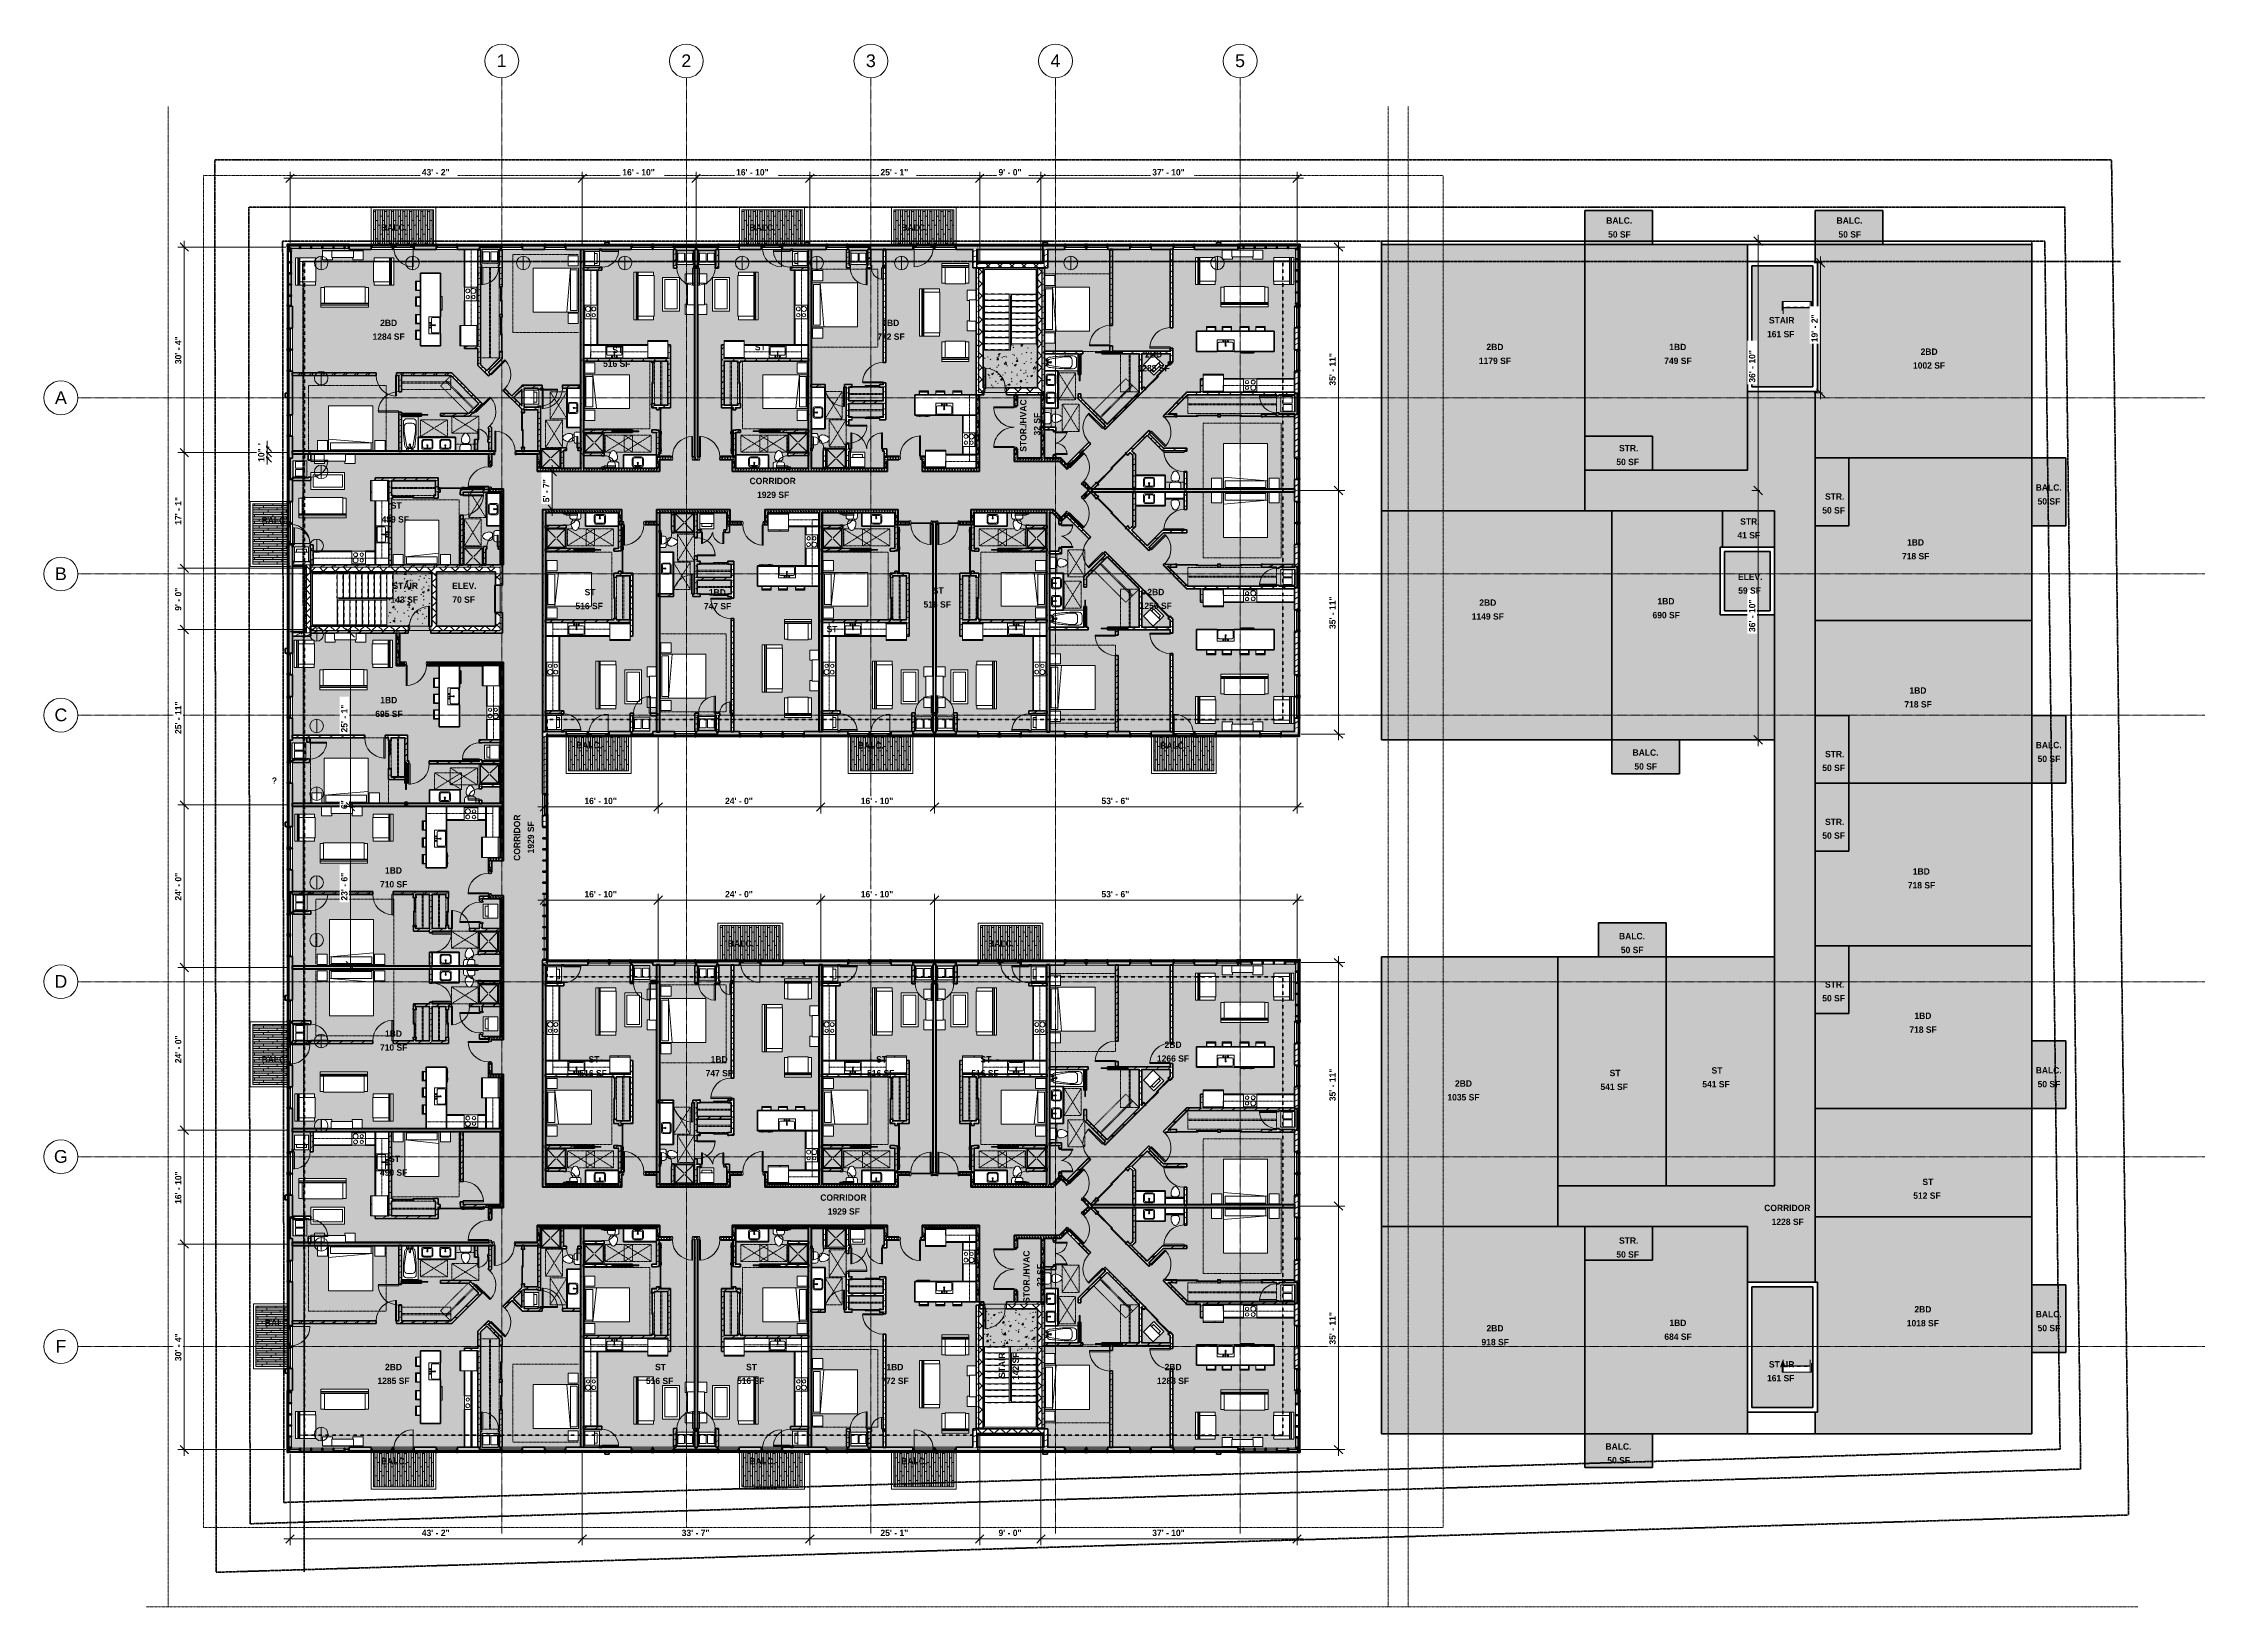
# Model space of a CAD drawing. Header units: inches. Extents: x -4294 to -464, y 9706 to 12475.
import ezdxf

# ---------------------------------------------------------------- set-up
doc = ezdxf.new("R2010")
doc.units = ezdxf.units.IN
doc.header["$MEASUREMENT"] = 0
for name, pattern in [('Aligning Line 1_8_', [0.25, 0.125, -0.125]), ('Dash', [0.25, 0.125, -0.125]), ('Dash 1_16_', [0.125, 0.0625, -0.0625]), ('Double Dash 3_8_', [1, 0.375, -0.125, 0.125, -0.125, 0.125, -0.125]), ('Grid Line 1_2_', [0.875, 0.5, -0.125, 0.125, -0.125]), ('Overhead 1_16_', [0.101562, 0.0625, -0.039062])]:
    doc.linetypes.add(name, pattern=pattern)
for name, color, linetype, lineweight in [('0-1', 7, 'Continuous', 5), ('0-2', 7, 'Continuous', 9), ('0-3', 50, 'Continuous', 13), ('0-4', 147, 'Aligning Line 1_8_', 9), ('0-5', 165, 'Continuous', 5), ('A-ANNO-DIMS', 211, 'Continuous', 9), ('A-ANNO-DIMS-120', 211, 'Continuous', 9), ('A-AREA-1', 53, 'Continuous', 70), ('A-AREA-2', 32, 'Continuous', 70), ('A-AREA-IDEN', 2, 'Continuous', 9), ('A-AREA-PATT-2', 10, 'Continuous', 9), ('A-AREA-PATT-4', 254, 'Continuous', 9), ('A-AREA-PATT-5', 41, 'Continuous', 9), ('A-DOOR', 31, 'Continuous', 13), ('A-DOOR-1', 7, 'Continuous', 9), ('A-DOOR-2', 90, 'Continuous', 20), ('A-DOOR-3', 50, 'Continuous', 13), ('A-DOOR-4', 250, 'Continuous', 50), ('A-DOOR-5', 31, 'Continuous', 20), ('A-DOOR-6', 31, 'Continuous', 9), ('A-DOOR-FRAM', 31, 'Continuous', 20), ('A-DOOR-FRAM-1', 90, 'Continuous', 20), ('A-FLOR-1', 133, 'Continuous', 13), ('A-FLOR-2', 50, 'Continuous', 13), ('A-FLOR-PATT-1', 57, 'Continuous', 9), ('A-FLOR-PATT-2', 8, 'Continuous', 9), ('A-GENM-1', 250, 'Continuous', 50), ('A-GENM-HDLN-1', 7, 'Dash', 9), ('A-GLAZ-1', 50, 'Continuous', 13), ('A-GLAZ-2', 250, 'Continuous', 50), ('A-GLAZ-3', 151, 'Continuous', 9), ('A-GLAZ-CWMG', 51, 'Continuous', 9), ('A-GLAZ-CWMG-1', 250, 'Continuous', 50), ('A-GLAZ-CWMG-2', 7, 'Continuous', 9), ('A-WALL', 113, 'Continuous', 13), ('A-WALL-1', 253, 'Continuous', 50), ('A-WALL-2', 250, 'Continuous', 50), ('A-WALL-3', 50, 'Continuous', 13), ('A-WALL-4', 113, 'Continuous', 50), ('A-WALL-PATT-1', 7, 'Continuous', 9), ('A-WALL-PATT-2', 8, 'Continuous', 9), ('A-WALL-PATT-3', 43, 'Continuous', 9), ('A-WALL-PATT-4', 252, 'Continuous', 9), ('A-WALL-PATT-5', 111, 'Continuous', 9), ('C-PROP-LINE', 91, 'Double Dash 3_8_', 140), ('C-PROP-LINE-1', 130, 'Double Dash 3_8_', 140), ('C-PROP-LINE-2', 91, 'Dash 1_16_', 140), ('E-LITE-EQPM', 33, 'Continuous', 9), ('G-ANNO-SYMB', 111, 'Aligning Line 1_8_', 9), ('G-ANNO-SYMB-1', 147, 'Aligning Line 1_8_', 9), ('I-FURN', 30, 'Continuous', 9), ('I-FURN-1', 7, 'Continuous', 9), ('I-FURN-HDLN-1', 7, 'Dash', 9), ('I-WALL-1', 2, 'Continuous', 50), ('M-EQPM-1', 7, 'Continuous', 9), ('P-SANR-FIXT-1', 7, 'Continuous', 9), ('Q-CASE-1', 250, 'Continuous', 50), ('Q-CASE-2', 7, 'Continuous', 9), ('Q-CASE-HDLN-1', 7, 'Dash', 9), ('Q-SPCQ', 91, 'Continuous', 9), ('Q-SPCQ-1', 7, 'Continuous', 9), ('S-GRID-1', 1, 'Grid Line 1_2_', 9), ('S-GRID-IDEN', 1, 'Continuous', 9), ('S-GRID-IDEN-1', 147, 'Continuous', 9), ('S-STRS', 31, 'Continuous', 9), ('S-STRS-1', 9, 'Continuous', 9), ('S-STRS-2', 9, 'Overhead 1_16_', 9), ('S-STRS-3', 31, 'Overhead 1_16_', 9)]:
    doc.layers.add(name, color=color, linetype=linetype, lineweight=lineweight)
for name, color, linetype, lineweight, transparency in [('A-AREA-PATT-1', 7, 'Continuous', 9, 1), ('A-AREA-PATT-3', 10, 'Continuous', 9, 1), ('A-AREA-PATT-6', 254, 'Continuous', 9, 1)]:
    doc.layers.add(name, color=color, linetype=linetype, lineweight=lineweight, transparency=transparency)
doc.styles.add('Arial', font='arial.ttf', dxfattribs={"height": 22.5})
doc.styles.add('Century Gothic_B', font='GOTHICB.TTF', dxfattribs={"height": 11.25})
doc.dimstyles.new('OD__1__Tol__', dxfattribs={"dimscale": 12, "dimtxt": 11.746893, "dimasz": 1.25, "dimexe": 0.9375, "dimexo": 0.625, "dimgap": 0.15625, "dimtad": 1, "dimdec": 0, "dimzin": 3, "dimdsep": 46, "dimlunit": 4, "dimtxsty": 'Century Gothic_B', "dimblk1": 'OBLIQUE', "dimblk2": 'OBLIQUE', "dimsah": 1, "dimcen": 0.09, "dimdle": 0.9375, "dimazin": 0, "dimtfac": 1, "dimtdec": 4, "dimtix": 1, "dimtmove": 0, "dimatfit": 3, "dimfxl": 1, "dimtvp": 1, "dimtfill": 1, "dimfrac": 2, "dimtolj": 1, "dimtzin": 0, "dimarcsym": 2})
pattern_1 = [(0, (0, 0), (38.4, 9.6), [1.584, -27.216, 1.584, -27.216, -153.6]), (0, (0, 0), (38.4, 9.6), [-57.6, 1.584, -56.016, 1.584, -27.216, -67.2]), (0, (0, 0), (38.4, 9.6), [-144, 1.584, -17.616, 1.584, -46.416]), (120, (14.4, 4.8), (-27.513844, 28.4553755), [1.584, -27.216, 1.584, -27.216, -153.6]), (120, (14.4, 4.8), (-27.513844, 28.4553755), [-57.6, 1.584, -56.016, 1.584, -27.216, -67.2]), (120, (14.4, 4.8), (-27.513844, 28.4553755), [-144, 1.584, -17.616, 1.584, -46.416]), (240, (19.2, 24), (-10.886156, -38.0553755), [1.584, -27.216, 1.584, -27.216, -153.6]), (240, (19.2, 24), (-10.886156, -38.0553755), [-57.6, 1.584, -56.016, 1.584, -27.216, -67.2]), (240, (19.2, 24), (-10.886156, -38.0553755), [-144, 1.584, -17.616, 1.584, -46.416])]
pattern_2 = [(216.87, (7.997, 19.992), (59.9755286, 39.9843071), [9.996, -89.964]), (206.565, (19.992, 13.994), (-19.991807, -19.992219), [22.352, -22.352]), (198.435, (19.992, 3.998), (-39.983821, -19.991955), [12.644, -50.576])]
pattern_3 = [(0, (0, 0), (0, 5.998), []), (315, (0, 0), (5.9976797, 0), [8.482, -8.482]), (45, (0, 0), (5.9976797, 0), [8.482, -8.482])]
pattern_4 = [(50, (0, 0), (34.4287, -3.01202), [3.6, -39.6]), (355, (0, 0), (-6.6596, 36.10481), [2.88, -31.68]), (100.451, (2.87, -0.25), (27.76876, 33.0931), [3.06, -33.655]), (46.184, (0, 9.6), (51.22752, -7.94535), [5.4, -59.4]), (96.636, (4.27, 8.94), (44.86319, 46.7577), [4.589, -50.482]), (351.184, (0, 9.6), (44.86417, 46.75745), [4.32, -47.52]), (21, (4.8, 7.2), (28.65176, -19.325734), [3.6, -39.6]), (326, (4.8, 7.2), (11.67934, 34.80662), [2.88, -31.68]), (71.451, (7.188, 5.59), (40.33096, 15.48132), [3.06, -33.655]), (37.5, (0, 0), (0.583112, 15.978979), [1.584, -29.712, 1.584, -30.576, -31.8]), (37.5, (0, 0), (0.583112, 15.978979), [-63.456, 1.584, -30.216]), (7.5, (0, 0), (12.62689, 18.932107), [1.584, -16.752, 1.584, -28.992, -12.12]), (7.5, (0, 0), (12.62689, 18.932107), [-48.912, 1.584, -10.536]), (327.5, (-10.704, 0), (25.622992, -1.082799), [1.584, -10.416, 1.584, -35.856, -49.68]), (327.5, (-10.704, 0), (25.622992, -1.082799), [-49.44, 1.584, -48.096]), (317.5, (-15.504, 0), (27.99243, 4.80496), [1.584, -14.016, 1.584, -23.28, -35.28]), (317.5, (-15.504, 0), (27.99243, 4.80496), [-40.464, 1.584, -33.696])]
pattern_5 = [(45, (0, 0), (-10.606602, 10.606602), []), (135, (0, 0), (-10.606602, -10.606602), [])]
pattern_6 = [(161.57, (0.6, 0.6), (-4.80033747, -0.00041462), [0, -34.152, 3.792, 0]), (18.43, (-0.6, 0.6), (-4.80033747, 0.00041462), [0, -34.152, 3.792, 0]), (108.43, (0.6, 0.6), (2.39913218, -12.00105099), [11.382, -26.562]), (71.57, (-0.6, 0.6), (2.39913218, 12.00105099), [11.382, -26.562])]

msp = doc.modelspace()

# ---------------------------------------------------------------- texts
at = {"layer": 'A-AREA-IDEN', "char_height": 11.25, "attachment_point": 1, "style": 'Century Gothic_B'}
for s, insert, width in [('BALC.', (-3695.1, 12154.4), 54.54), ('BALC.', (-3042.3, 12154.4), 54.54), ('BALC.', (-2773.5, 12154.4), 54.54), ('BALC.', (-1524.7, 12166.7), 54.54), ('50 SF', (-1521.4, 12142.2), 46.586), ('BALC.', (-1116.7, 12166.7), 54.54), ('50 SF', (-1113.4, 12142.2), 46.586), ('2BD', (-3696.7, 11985.5), 35.981), ('1BD', (-2807.2, 11985.5), 35.981), ('STAIR', (-1236.5, 11990.1), 49.237), ('1284 SF', (-3710.1, 11961.1), 68.554), ('772 SF', (-2816.1, 11961.1), 57.57), ('161 SF', (-1239.9, 11965.6), 57.57), ('516 SF', (-3301.8, 11913.2), 57.57), ('ST', (-3285.5, 11937.6), 18.18), ('ST', (-3032.9, 11942.4), 18.18), ('2BD', (-2341.6, 11929.8), 35.981), ('1179 SF', (-1750.3, 11918.3), 68.554), ('2BD', (-1736.9, 11942.8), 35.981), ('749 SF', (-1422, 11918.3), 57.57), ('1BD', (-1413.1, 11942.8), 35.981), ('1002 SF', (-981.3, 11910.1), 68.554), ('2BD', (-967.8, 11934.5), 35.981), ('1288 SF', (-2355, 11905.4), 68.554), ('STR.', (-1502, 11763.7), 34.845), ('50 SF', (-1506.8, 11739.2), 46.586), ('CORRIDOR', (-3042.3, 11705.5), 100.747), ('1929 SF', (-3029, 11681), 68.554), ('BALC.', (-763.9, 11693.9), 54.54), ('ST', (-3677.8, 11662), 18.18), ('50 SF', (-1142, 11653.5), 46.586), ('STR.', (-1137.1, 11677.9), 34.845), ('50 SF', (-760.6, 11669.4), 46.586), ('BALC.', (-3906.6, 11635.7), 54.54), ('489 SF', (-3694.1, 11637.5), 57.57), ('41 SF', (-1292.3, 11609.4), 46.586), ('STR.', (-1287.4, 11633.8), 34.845), ('718 SF', (-1000.8, 11572.3), 57.57), ('1BD', (-991.9, 11596.8), 35.981), ('ELEV.', (-1291.4, 11535.9), 47.722), ('143 SF', (-3678.2, 11495.4), 57.57), ('STAIR', (-3674.8, 11519.9), 49.237), ('ELEV.', (-3569.3, 11519.9), 47.722), ('70 SF', (-3568.8, 11495.4), 46.586), ('ST', (-3334.5, 11508.6), 18.18), ('1BD', (-3114.4, 11508.3), 35.981), ('ST', (-2717.8, 11511.3), 18.18), ('2BD', (-2337.7, 11508.9), 35.981), ('2BD', (-1749.6, 11490.1), 35.981), ('1BD', (-1433.9, 11492.5), 35.981), ('59 SF', (-1290.9, 11511.4), 46.586), ('516 SF', (-3350.7, 11484.1), 57.57), ('747 SF', (-3123.3, 11483.8), 57.57), ('516 SF', (-2734.1, 11486.9), 57.57), ('1259 SF', (-2351.2, 11484.5), 68.554), ('1149 SF', (-1763, 11465.6), 68.554), ('690 SF', (-1442.8, 11468), 57.57), ('ST', (-2905.9, 11443.3), 18.18), ('1BD', (-987.6, 11334.5), 35.981), ('1BD', (-3696.5, 11317.5), 35.981), ('718 SF', (-996.5, 11310), 57.57), ('695 SF', (-3705.4, 11293), 57.57), ('BALC.', (-3349.5, 11237.5), 54.54), ('BALC.', (-2850.3, 11237.5), 54.54), ('BALC.', (-2850.3, 11236.8), 54.54), ('BALC.', (-2314.8, 11236.8), 54.54), ('BALC.', (-1478.1, 11224.5), 54.54), ('STR.', (-1137.1, 11221.9), 34.845), ('BALC.', (-763.9, 11237.9), 54.54), ('50 SF', (-1474.8, 11200), 46.586), ('50 SF', (-1142, 11197.5), 46.586), ('50 SF', (-760.6, 11213.4), 46.586), ('\\fCentury Gothic|b1|i0|c0|p34|;?', (-3888.6, 11174.9), 10.984), ('50 SF', (-1142, 11077.5), 46.586), ('STR.', (-1137.1, 11101.9), 34.845), ('710 SF', (-3697, 10991.3), 57.57), ('1BD', (-3688.1, 11015.8), 35.981), ('718 SF', (-990.5, 10989.6), 57.57), ('1BD', (-981.6, 11014.1), 35.981), ('BALC.', (-3080.7, 10886.4), 54.54), ('BALC.', (-2619.9, 10886.4), 54.54), ('BALC.', (-1502.1, 10899.5), 54.54), ('50 SF', (-1498.8, 10875), 46.586), ('STR.', (-1137.1, 10813.9), 34.845), ('50 SF', (-1142, 10789.5), 46.586), ('1BD', (-3688.1, 10726.8), 35.981), ('718 SF', (-987.7, 10733.9), 57.57), ('1BD', (-978.8, 10758.4), 35.981), ('710 SF', (-3697, 10702.3), 57.57), ('2BD', (-2307.1, 10707.2), 35.981), ('BALC.', (-3906.6, 10681.3), 54.54), ('516 SF', (-3343.7, 10656.8), 57.57), ('ST', (-3327.4, 10681.3), 18.18), ('747 SF', (-3120.1, 10656.8), 57.57), ('1BD', (-3111.2, 10681.3), 35.981), ('516 SF', (-2834.2, 10656.8), 57.57), ('ST', (-2818, 10681.3), 18.18), ('516 SF', (-2649.5, 10656.8), 57.57), ('ST', (-2633.2, 10681.3), 18.18), ('1266 SF', (-2320.6, 10682.7), 68.554), ('ST', (-1518.7, 10657.1), 18.18), ('ST', (-1338.2, 10661.7), 18.18), ('BALC.', (-763.9, 10661.9), 54.54), ('1035 SF', (-1806.1, 10614.1), 68.554), ('2BD', (-1792.7, 10638.5), 35.981), ('541 SF', (-1535, 10632.6), 57.57), ('541 SF', (-1354.5, 10637.3), 57.57), ('50 SF', (-760.6, 10637.4), 46.586), ('ST', (-3680.8, 10505.1), 18.18), ('490 SF', (-3697, 10480.7), 57.57), ('ST', (-964.6, 10464.3), 18.18), ('CORRIDOR', (-2917, 10436.4), 100.747), ('CORRIDOR', (-1244.9, 10418.1), 100.747), ('512 SF', (-980.8, 10439.9), 57.57), ('1929 SF', (-2903.8, 10412), 68.554), ('1228 SF', (-1231.7, 10393.6), 68.554), ('STR.', (-1502, 10360.3), 34.845), ('50 SF', (-1506.8, 10335.8), 46.586), ('2BD', (-978.8, 10238.6), 35.981), ('BALC.', (-763.9, 10229.9), 54.54), ('BALC.', (-3901, 10214.9), 54.54), ('2BD', (-1736.8, 10205), 35.981), ('684 SF', (-1421.8, 10190.1), 57.57), ('1BD', (-1412.9, 10214.6), 35.981), ('1018 SF', (-992.3, 10214.1), 68.554), ('50 SF', (-760.6, 10205.4), 46.586), ('918 SF', (-1745.7, 10180.6), 57.57), ('1285 SF', (-3701.5, 10111.9), 68.554), ('2BD', (-3688.1, 10136.4), 35.981), ('516 SF', (-3225.9, 10111.9), 57.57), ('ST', (-3209.7, 10136.4), 18.18), ('516 SF', (-3064.6, 10111.9), 57.57), ('ST', (-3048.4, 10136.4), 18.18), ('772 SF', (-2808.9, 10111.9), 57.57), ('1BD', (-2799.9, 10136.4), 35.981), ('1288 SF', (-2320.6, 10111.9), 68.554), ('2BD', (-2307.1, 10136.4), 35.981), ('161 SF', (-1239.9, 10116.7), 57.57), ('STAIR', (-1236.5, 10141.2), 49.237), ('BALC.', (-1526.1, 9995.7), 54.54), ('BALC.', (-3695.1, 9969.6), 54.54), ('BALC.', (-3042.3, 9969.6), 54.54), ('BALC.', (-2773.5, 9969.6), 54.54), ('50 SF', (-1522.8, 9971.2), 46.586)]:
    msp.add_mtext(s, dxfattribs=dict(at, insert=insert, width=width))
at = {"layer": 'A-AREA-IDEN', "char_height": 11.25, "attachment_point": 1, "rotation": 90, "style": 'Century Gothic_B'}
for s, insert, width in [('STOR./HVAC', (-2563, 11751.7), 116.276), ('32 SF', (-2538.6, 11780.5), 46.586), ('CORRIDOR', (-3459.9, 11027.2), 100.747), ('STOR./HVAC', (-2557.5, 10244.3), 116.276), ('32 SF', (-2533, 10273), 46.586), ('STAIR', (-2601, 10111.3), 49.237), ('142 SF', (-2576.5, 10107.8), 57.57)]:
    msp.add_mtext(s, dxfattribs=dict(at, insert=insert, width=width))

# ---------------------------------------------------------------- blocks, each defined once
blk = doc.blocks.new('CTR - 2nd Phase_rvt-1-FLOOR PLAN - 3RD FLOOR')
at = {"layer": 'A-AREA-PATT-1'}
for points in [[(-1465.1, 12118.6), (-1442.7, 12118.6), (-1442.7, 12178.6), (-1562.7, 12178.6), (-1562.7, 12118.6)], [(-1034.7, 12118.6), (-1034.7, 12178.6), (-1154.7, 12178.6), (-1154.7, 12118.6)], [(-1562.7, 11719), (-1442.7, 11719), (-1442.7, 11779), (-1562.7, 11779)], [(-1154.7, 11620.6), (-1094.7, 11620.6), (-1094.7, 11740.6), (-1154.7, 11740.6), (-1154.7, 11647)], [(-710.7, 11620.6), (-710.7, 11740.6), (-770.7, 11740.6), (-770.7, 11620.6)], [(-1226.7, 11582.6), (-1226.7, 11647), (-1318.9, 11647), (-1318.9, 11582.6), (-1231.2, 11582.6)], [(-1315.1, 11470.2), (-1234.3, 11470.2), (-1234.3, 11575), (-1315.1, 11575), (-1315.1, 11494.2)], [(-1154.7, 11164.6), (-1094.7, 11164.6), (-1094.7, 11284.6), (-1154.7, 11284.6), (-1154.7, 11241.4)], [(-710.7, 11164.6), (-710.7, 11284.6), (-770.7, 11284.6), (-770.7, 11164.6)], [(-1401.6, 11181.4), (-1394.7, 11181.4), (-1394.7, 11241.4), (-1514.7, 11241.4), (-1514.7, 11181.4), (-1465.1, 11181.4)], [(-1094.7, 11044.6), (-1094.7, 11164.6), (-1154.7, 11164.6), (-1154.7, 11044.6), (-1144.7, 11044.6)], [(-1538.7, 10857.4), (-1418.7, 10857.4), (-1418.7, 10917.4), (-1538.7, 10917.4)], [(-1154.7, 10756.6), (-1094.7, 10756.6), (-1094.7, 10876.6), (-1154.7, 10876.6), (-1154.7, 10765.5)], [(-770.7, 10588.6), (-710.7, 10588.6), (-710.7, 10708.6), (-770.7, 10708.6)], [(-1562.7, 10319.8), (-1442.7, 10319.8), (-1442.7, 10379.8), (-1562.7, 10379.8), (-1562.7, 10370.5)], [(-710.7, 10156.6), (-710.7, 10276.6), (-770.7, 10276.6), (-770.7, 10156.6)], [(-1562.7, 9952.6), (-1442.7, 9952.6), (-1442.7, 10012.6), (-1562.7, 10012.6)]]:
    blk.add_hatch(color=256, dxfattribs=at).paths.add_polyline_path(points, flags=0)
h = blk.add_hatch(color=256, dxfattribs=at)
h.paths.add_polyline_path([(-1266.7, 11866.6), (-1158.7, 11866.6), (-1158.7, 12080.6), (-1266.7, 12080.6), (-1266.7, 11974.6)], flags=0)
h.paths.add_polyline_path([(-1163.2, 12001.8), (-1163.2, 12006.8), (-1211.2, 12006.8), (-1211.2, 12001.8), (-1213.2, 12001.8), (-1213.2, 12017.8), (-1161.2, 12017.8), (-1161.2, 12001.8)], flags=0)
h = blk.add_hatch(color=256, dxfattribs=at)
h.paths.add_polyline_path([(-1211.2, 10059), (-1158.7, 10059), (-1158.7, 10273), (-1266.7, 10273), (-1266.7, 10059), (-1213.2, 10059)], flags=0)
h.paths.add_polyline_path([(-1213.2, 10121.8), (-1213.2, 10137.8), (-1211.2, 10137.8), (-1211.2, 10132.8), (-1163.2, 10132.8), (-1163.2, 10137.8), (-1161.2, 10137.8), (-1161.2, 10121.8), (-1211.2, 10121.8)], flags=0)
at = {"layer": 'A-AREA-PATT-2'}
for points in [[(-1906.1, 11647), (-1562.7, 11647), (-1562.7, 12118.6), (-1922.7, 12118.6), (-1922.7, 11647)], [(-1442.7, 11719), (-1274.7, 11719), (-1274.7, 12118.6), (-1562.7, 12118.6), (-1562.7, 11779), (-1442.7, 11779)], [(-1094.7, 11740.6), (-770.7, 11740.6), (-770.7, 12118.6), (-1154.7, 12118.6), (-1154.7, 12088.6), (-1150.7, 12088.6), (-1150.7, 11858.6), (-1154.7, 11858.6), (-1154.7, 11740.6), (-1150.7, 11740.6)], [(-1116.9, 11452.6), (-770.7, 11452.6), (-770.7, 11740.6), (-1094.7, 11740.6), (-1094.7, 11620.6), (-1154.7, 11620.6), (-1154.7, 11452.6)], [(-1922.7, 11241.4), (-1514.7, 11241.4), (-1514.7, 11647), (-1922.7, 11647), (-1922.7, 11366.9)], [(-1318.9, 11241.4), (-1226.7, 11241.4), (-1226.7, 11462.6), (-1322.7, 11462.6), (-1322.7, 11582.6), (-1318.9, 11582.6), (-1318.9, 11647), (-1514.7, 11647), (-1514.7, 11241.4), (-1394.7, 11241.4)], [(-770.7, 11164.6), (-770.7, 11452.6), (-1154.7, 11452.6), (-1154.7, 11284.6), (-1094.7, 11284.6), (-1094.7, 11164.6), (-1024.1, 11164.6)], [(-1154.7, 10876.6), (-770.7, 10876.6), (-770.7, 11164.6), (-1094.7, 11164.6), (-1094.7, 11044.6), (-1154.7, 11044.6), (-1154.7, 10944.8)], [(-984.5, 10588.6), (-770.7, 10588.6), (-770.7, 10876.6), (-1094.7, 10876.6), (-1094.7, 10756.6), (-1154.7, 10756.6), (-1154.7, 10588.6), (-1081.6, 10588.6)], [(-1610.7, 10379.8), (-1610.7, 10857.4), (-1922.7, 10857.4), (-1922.7, 10379.8), (-1620.2, 10379.8)], [(-1418.7, 10451.8), (-1418.7, 10857.4), (-1610.7, 10857.4), (-1610.7, 10451.8), (-1442.7, 10451.8)], [(-1226.7, 10451.8), (-1226.7, 10857.4), (-1418.7, 10857.4), (-1418.7, 10451.8), (-1274.7, 10451.8)], [(-1094.7, 10396.6), (-770.7, 10396.6), (-770.7, 10588.6), (-1154.7, 10588.6), (-1154.7, 10396.6)], [(-1562.7, 10012.6), (-1562.7, 10379.8), (-1922.7, 10379.8), (-1922.7, 10012.6), (-1906.1, 10012.6)], [(-1562.7, 10012.6), (-1274.7, 10012.6), (-1274.7, 10379.8), (-1442.7, 10379.8), (-1442.7, 10319.8), (-1562.7, 10319.8)], [(-1154.7, 10012.6), (-770.7, 10012.6), (-770.7, 10396.6), (-1154.7, 10396.6), (-1154.7, 10281), (-1150.7, 10281), (-1150.7, 10051), (-1154.7, 10051), (-1154.7, 10038.4)]]:
    blk.add_hatch(color=256, dxfattribs=at).paths.add_polyline_path(points, flags=0)
at = {"layer": 'A-AREA-PATT-3'}
blk.add_hatch(color=256, dxfattribs=at).paths.add_polyline_path([(-1154.7, 10281), (-1154.7, 11858.6), (-1274.7, 11858.6), (-1274.7, 11719), (-1562.7, 11719), (-1562.7, 11647), (-1226.7, 11647), (-1226.7, 10451.8), (-1610.7, 10451.8), (-1610.7, 10379.8), (-1274.7, 10379.8), (-1274.7, 10281), (-1158.7, 10281)], flags=0)
at = {"layer": 'A-AREA-1'}
for p, q in [((-1562.7, 12178.6), (-1442.7, 12178.6)), ((-1562.7, 12118.6), (-1562.7, 12178.6)), ((-1442.7, 12178.6), (-1442.7, 12118.6)), ((-1154.7, 12178.6), (-1034.7, 12178.6)), ((-1154.7, 12118.6), (-1154.7, 12178.6)), ((-1034.7, 12178.6), (-1034.7, 12118.6)), ((-1922.7, 12118.6), (-770.7, 12118.6)), ((-1922.7, 12118.6), (-1922.7, 11241.4)), ((-1562.7, 12118.6), (-1562.7, 11647)), ((-1274.7, 12088.6), (-1274.7, 12118.6)), ((-1274.7, 12088.6), (-1274.7, 12118.6)), ((-1154.7, 12088.6), (-1154.7, 12118.6)), ((-770.7, 10012.6), (-770.7, 12118.6)), ((-1274.7, 11740.6), (-1274.7, 11858.6)), ((-1274.7, 11719), (-1274.7, 11858.6)), ((-1154.7, 10281), (-1154.7, 11858.6)), ((-1562.7, 11779), (-1442.7, 11779)), ((-1442.7, 11779), (-1442.7, 11719)), ((-1274.7, 11719), (-1562.7, 11719)), ((-1154.7, 11740.6), (-1094.7, 11740.6)), ((-1154.7, 11740.6), (-770.7, 11740.6)), ((-1094.7, 11740.6), (-1094.7, 11620.6)), ((-710.7, 11740.6), (-770.7, 11740.6)), ((-710.7, 11620.6), (-710.7, 11740.6)), ((-1922.7, 11647), (-1226.7, 11647)), ((-1514.7, 11647), (-1514.7, 11241.4)), ((-1318.9, 11647), (-1318.9, 11582.6)), ((-1226.7, 11647), (-1226.7, 11582.6)), ((-1094.7, 11620.6), (-1154.7, 11620.6)), ((-770.7, 11620.6), (-710.7, 11620.6)), ((-1226.7, 11462.6), (-1226.7, 10451.8)), ((-770.7, 11452.6), (-1154.7, 11452.6)), ((-1154.7, 11284.6), (-1094.7, 11284.6)), ((-1094.7, 11284.6), (-1094.7, 11164.6)), ((-710.7, 11284.6), (-770.7, 11284.6)), ((-710.7, 11164.6), (-710.7, 11284.6)), ((-1922.7, 11241.4), (-1226.7, 11241.4)), ((-1514.7, 11181.4), (-1514.7, 11241.4)), ((-1394.7, 11241.4), (-1394.7, 11181.4)), ((-1394.7, 11181.4), (-1514.7, 11181.4)), ((-1094.7, 11164.6), (-1154.7, 11164.6)), ((-770.7, 11164.6), (-1154.7, 11164.6)), ((-1094.7, 11164.6), (-1094.7, 11044.6)), ((-770.7, 11164.6), (-710.7, 11164.6)), ((-1094.7, 11044.6), (-1154.7, 11044.6)), ((-1538.7, 10917.4), (-1538.7, 10857.4)), ((-1418.7, 10917.4), (-1538.7, 10917.4)), ((-1418.7, 10857.4), (-1418.7, 10917.4)), ((-1154.7, 10876.6), (-1094.7, 10876.6)), ((-1154.7, 10876.6), (-770.7, 10876.6)), ((-1094.7, 10876.6), (-1094.7, 10756.6)), ((-1226.7, 10857.4), (-1922.7, 10857.4)), ((-1922.7, 10857.4), (-1922.7, 10012.6)), ((-1610.7, 10379.8), (-1610.7, 10857.4)), ((-1418.7, 10857.4), (-1418.7, 10451.8)), ((-1094.7, 10756.6), (-1154.7, 10756.6)), ((-710.7, 10708.6), (-770.7, 10708.6)), ((-710.7, 10588.6), (-710.7, 10708.6)), ((-770.7, 10588.6), (-1154.7, 10588.6)), ((-770.7, 10588.6), (-710.7, 10588.6)), ((-1226.7, 10451.8), (-1610.7, 10451.8)), ((-1922.7, 10379.8), (-1274.7, 10379.8)), ((-1562.7, 10379.8), (-1562.7, 10012.6)), ((-1442.7, 10319.8), (-1442.7, 10379.8)), ((-1274.7, 10379.8), (-1274.7, 10281)), ((-1154.7, 10396.6), (-770.7, 10396.6)), ((-1562.7, 10319.8), (-1442.7, 10319.8)), ((-710.7, 10276.6), (-770.7, 10276.6)), ((-710.7, 10156.6), (-710.7, 10276.6)), ((-770.7, 10156.6), (-710.7, 10156.6)), ((-1274.7, 10051), (-1274.7, 10012.6)), ((-1154.7, 10012.6), (-1154.7, 10051)), ((-770.7, 10012.6), (-1922.7, 10012.6)), ((-1562.7, 9952.6), (-1562.7, 10012.6)), ((-1442.7, 10012.6), (-1442.7, 9952.6)), ((-1442.7, 9952.6), (-1562.7, 9952.6))]:
    blk.add_line(p, q, dxfattribs=at)
at = {"layer": 'A-FLOR-1'}
for p, q in [((-770.7, 12118.6), (-1922.7, 12118.6)), ((-1922.7, 12118.6), (-1922.7, 11241.4)), ((-770.7, 10012.6), (-770.7, 12118.6)), ((-1922.7, 11241.4), (-1226.7, 11241.4)), ((-1226.7, 11241.4), (-1226.7, 10857.4)), ((-1226.7, 10857.4), (-1922.7, 10857.4)), ((-1922.7, 10857.4), (-1922.7, 10012.6)), ((-1922.7, 10012.6), (-770.7, 10012.6))]:
    blk.add_line(p, q, dxfattribs=at)
at = {"layer": 'A-WALL-1'}
for p, q in [((-1150.7, 12088.6), (-1274.7, 12088.6)), ((-1274.7, 12088.6), (-1274.7, 12080.6)), ((-1274.7, 12080.6), (-1274.7, 11858.6)), ((-1266.7, 12080.6), (-1158.7, 12080.6)), ((-1266.7, 11866.6), (-1266.7, 12080.6)), ((-1158.7, 12080.6), (-1158.7, 11866.6)), ((-1150.7, 12080.6), (-1150.7, 12088.6)), ((-1150.7, 11866.6), (-1150.7, 12080.6)), ((-1274.7, 11858.6), (-1266.7, 11858.6)), ((-1158.7, 11866.6), (-1266.7, 11866.6)), ((-1266.7, 11858.6), (-1150.7, 11858.6)), ((-1150.7, 11858.6), (-1150.7, 11866.6)), ((-1226.7, 11582.6), (-1322.7, 11582.6)), ((-1322.7, 11582.6), (-1322.7, 11575)), ((-1322.7, 11575), (-1322.7, 11470.2)), ((-1315.1, 11575), (-1234.3, 11575)), ((-1315.1, 11470.2), (-1315.1, 11575)), ((-1234.3, 11575), (-1234.3, 11470.2)), ((-1226.7, 11575), (-1226.7, 11582.6)), ((-1226.7, 11462.6), (-1226.7, 11575)), ((-1322.7, 11470.2), (-1322.7, 11462.6)), ((-1322.7, 11462.6), (-1234.3, 11462.6)), ((-1234.3, 11470.2), (-1315.1, 11470.2)), ((-1234.3, 11462.6), (-1226.7, 11462.6)), ((-1274.7, 10281), (-1274.7, 10059)), ((-1266.7, 10281), (-1274.7, 10281)), ((-1150.7, 10281), (-1266.7, 10281)), ((-1266.7, 10059), (-1266.7, 10273)), ((-1266.7, 10273), (-1158.7, 10273)), ((-1158.7, 10273), (-1158.7, 10059)), ((-1150.7, 10273), (-1150.7, 10281)), ((-1150.7, 10059), (-1150.7, 10273)), ((-1274.7, 10059), (-1274.7, 10051)), ((-1274.7, 10051), (-1150.7, 10051)), ((-1158.7, 10059), (-1266.7, 10059)), ((-1150.7, 10051), (-1150.7, 10059))]:
    blk.add_line(p, q, dxfattribs=at)
at = {"layer": 'S-STRS-1'}
for p, q in [((-1211.2, 12017.8), (-1213.2, 12017.8)), ((-1213.2, 12001.8), (-1213.2, 12017.8)), ((-1211.2, 12006.8), (-1211.2, 12017.8)), ((-1211.2, 12017.8), (-1163.2, 12017.8)), ((-1211.2, 11995.8), (-1211.2, 12006.8)), ((-1211.2, 12006.8), (-1163.2, 12006.8)), ((-1161.2, 12017.8), (-1163.2, 12017.8)), ((-1163.2, 12006.8), (-1163.2, 12017.8)), ((-1163.2, 11995.8), (-1163.2, 12006.8)), ((-1161.2, 12001.8), (-1161.2, 12017.8)), ((-1213.2, 10137.8), (-1213.2, 10121.8)), ((-1213.2, 10121.8), (-1211.2, 10121.8)), ((-1211.2, 10143.8), (-1211.2, 10132.8)), ((-1211.2, 10132.8), (-1211.2, 10121.8)), ((-1163.2, 10132.8), (-1211.2, 10132.8)), ((-1163.2, 10121.8), (-1211.2, 10121.8)), ((-1163.2, 10143.8), (-1163.2, 10132.8)), ((-1163.2, 10132.8), (-1163.2, 10121.8)), ((-1163.2, 10121.8), (-1161.2, 10121.8)), ((-1161.2, 10137.8), (-1161.2, 10121.8))]:
    blk.add_line(p, q, dxfattribs=at)
at = {"layer": 'S-STRS-2'}
for p, q in [((-1211.2, 12007.8), (-1163.2, 12007.8)), ((-1163.2, 10131.8), (-1211.2, 10131.8))]:
    blk.add_line(p, q, dxfattribs=at)
blk = doc.blocks.new('Single-Flush - 36_ x 84_-1372839-FLOOR PLAN - 3RD FLOOR')
at = {"layer": 'A-DOOR-1'}
blk.add_arc((18, 2.4), 36.1, 93.1789, 180, dxfattribs=at)
at = {"layer": 'A-DOOR-2'}
for p, q in [((16, 2.4), (16, 38.4)), ((18, 38.4), (16, 38.4)), ((18, 2.4), (18, 38.4)), ((18, 2.4), (16, 2.4))]:
    blk.add_line(p, q, dxfattribs=at)
blk = doc.blocks.new('HVAC_SPVU_AlliedAir_MGE4 - HVAC_SPVU_AlliedAir_MGE4-1352620-FLOOR PLAN - 3RD FLOOR')
at = {"layer": 'M-EQPM-1'}
for p, q in [((-14, 13.1), (14, 13.1)), ((-14, 13.1), (-14, 12.1)), ((-14, 12.1), (14, 12.1)), ((-14, 12.1), (-14, -12.1)), ((-1, 8), (-13, 8)), ((-13, 8), (-13, -8)), ((-1, -8), (-1, 8)), ((13, 8), (1, 8)), ((1, 8), (1, -8)), ((13, -8), (13, 8)), ((14, 13.1), (14, 12.1)), ((14, 12.1), (14, -12.1)), ((14, -12.1), (-14, -12.1)), ((-13, -8), (-1, -8)), ((-13, -12.1), (-13, -12.6)), ((-12.2, -12.6), (-13, -12.6)), ((-13, -12.6), (-13, -12.6)), ((-12.3, -12.6), (-12.2, -12.6)), ((-12.2, -12.6), (-12.2, -12.1)), ((1, -8), (13, -8)), ((4, -12.1), (4, -12.6)), ((4.5, -12.6), (4, -12.6)), ((4, -12.6), (4, -12.6)), ((4.5, -12.6), (4.5, -12.1)), ((4.5, -12.6), (4.5, -12.6))]:
    blk.add_line(p, q, dxfattribs=at)
blk = doc.blocks.new('Single-Flush - 30_ x 80_-1421383-FLOOR PLAN - 3RD FLOOR')
at = {"layer": 'A-DOOR-1'}
blk.add_arc((15, -2.375), 30.067, 180, 266.185925, dxfattribs=at)
at = {"layer": 'A-DOOR-2'}
for p, q in [((13, -2.375), (13, -32.375)), ((15, -2.375), (13, -2.375)), ((15, -32.375), (13, -32.375)), ((15, -2.375), (15, -32.375))]:
    blk.add_line(p, q, dxfattribs=at)
blk = doc.blocks.new('Bath Tub - Maestro - 60_x30_-1352617-FLOOR PLAN - 3RD FLOOR')
at = {"layer": 'P-SANR-FIXT-1'}
for p, q in [((4, 21), (0, 21)), ((0, 9), (4, 9)), ((4, 16), (4, 21)), ((4, 14), (4, 16)), ((4, 16), (10.9, 16)), ((4, 9), (4, 14)), ((10.9, 14), (4, 14)), ((5, 16), (5, 20)), ((5, 10), (5, 14)), ((6, 16.8), (6, 16)), ((6, 14), (6, 13.2)), ((35, 25), (9.3, 20.7)), ((9.3, 9.3), (35, 5)), ((10.9, 14), (10.9, 16)), ((60, 30), (24, 30)), ((35, 26.5), (51, 26.5)), ((35, 26.5), (35, 25)), ((43, 25), (35, 25)), ((35, 3.5), (35, 5)), ((35, 5), (43, 5)), ((51, 3.5), (35, 3.5)), ((49, 11), (49, 19)), ((57, 20.5), (57, 9.5)), ((60, 0), (60, 30))]:
    blk.add_line(p, q, dxfattribs=at)
at = {"layer": 'P-SANR-FIXT-1', "flags": 128}
for points in [[(8.6, 24), (11.6, 24.3), (14.5, 24.6), (17.4, 24.9), (20.3, 25.1), (23.3, 25.4), (26.2, 25.7), (29.1, 26), (32.1, 26.2), (35, 26.5)], [(35, 3.5), (32.1, 3.8), (29.1, 4), (26.2, 4.3), (23.3, 4.6), (20.3, 4.9), (17.4, 5.1), (14.5, 5.4), (11.6, 5.7), (8.6, 6)]]:
    blk.add_lwpolyline(points, dxfattribs=at)
at = {"layer": 'P-SANR-FIXT-1'}
for centre, radius, start, end in [((2, 19), 1.5, 360, 180), ((2, 19), 1.5, 180, 360), ((2, 11), 1.5, 360, 180), ((2, 11), 1.5, 180, 360), ((9, 20), 4, 95.3558, 180), ((9, 10), 4, 180, 264.6442), ((10, 16.8), 4, 99.4223, 180), ((10, 13.2), 4, 180, 260.5777), ((10.9, 15), 1.5, 360, 137.9289), ((10.9, 15), 1.5, 222.0711, 360), ((43, 19), 6, 360, 90), ((43, 11), 6, 270, 0), ((51, 20.5), 6, 360, 90), ((51, 9.5), 6, 270, 360)]:
    blk.add_arc(centre, radius, start, end, dxfattribs=at)
blk = doc.blocks.new('Toilet-Domestic-3D - Toilet-Domestic-3D-1372870-FLOOR PLAN - 3RD FLOOR')
at = {"layer": 'P-SANR-FIXT-1'}
for p, q in [((-7.5, 0), (-7.3, 2)), ((-7.3, 2), (-6.8, 4)), ((-6.8, 4), (-6.1, 6)), ((-6.1, 6), (-5.1, 8)), ((-5.1, 8), (-3.7, 10)), ((-3.7, 10), (-2.7, 11)), ((-2.7, 11), (-1.9, 11.5)), ((-1.9, 11.5), (-0.5, 12)), ((-0.5, 12), (0.5, 12)), ((0.5, 12), (1.9, 11.5)), ((1.9, 11.5), (2.7, 11)), ((2.7, 11), (3.7, 10)), ((3.7, 10), (5.1, 8)), ((5.1, 8), (6.1, 6)), ((6.1, 6), (6.8, 4)), ((6.8, 4), (7.3, 2)), ((7.3, 2), (7.5, 0)), ((-10, -11.8), (-10, -19.2)), ((-7.4, -1), (-7.5, 0)), ((-7.2, -2), (-7.4, -1)), ((-7, -3), (-7.2, -2)), ((-6.4, -4), (-7, -3)), ((-5.2, -5), (-6.4, -4)), ((6.2, -8), (-6.3, -8)), ((-3.8, -5.5), (-5.2, -5)), ((-4.9, -8), (-5.2, -5)), ((-1, -6), (-3.8, -5.5)), ((1, -6), (-1, -6)), ((3.8, -5.5), (1, -6)), ((5.2, -5), (3.8, -5.5)), ((4.9, -8), (5.2, -5)), ((6.4, -4), (5.2, -5)), ((7, -3), (6.4, -4)), ((7.2, -2), (7, -3)), ((7.4, -1), (7.2, -2)), ((7.5, 0), (7.4, -1)), ((10, -19.2), (10, -11.8))]:
    blk.add_line(p, q, dxfattribs=at)
for centre, start, end in [((-6.3, -11.8), 90, 180), ((6.2, -11.8), 0, 90)]:
    blk.add_arc(centre, 3.73, start, end, dxfattribs=at)
blk = doc.blocks.new('OD_CW_Upper Cabinet - OD_CW_Upper Cabinet-1867009-FLOOR PLAN - 3RD FLOOR')
at = {"layer": 'Q-CASE-HDLN-1'}
for p, q in [((34.7, 24), (0.7, 24)), ((0.7, 24), (0.7, 12)), ((0.7, 12), (34.7, 12)), ((34.7, 12), (34.7, 24))]:
    blk.add_line(p, q, dxfattribs=at)
blk = doc.blocks.new('M_Sink Vanity-Square - 500 x 440mm-1372835-FLOOR PLAN - 3RD FLOOR')
at = {"layer": 'P-SANR-FIXT-1'}
for p, q in [((-9.2, -4.6), (-9.2, 6.7)), ((-9.2, -4.6), (-9.2, 6.7)), ((-7.7, -2.7), (-7.7, 6.2)), ((-5.7, 10.2), (7.1, 10.2)), ((-5.7, 10.2), (7.1, 10.2)), ((-5.2, 8.7), (6.5, 8.7)), ((9, 6.2), (9, -2.7)), ((10.5, 6.9), (10.5, -4.6)), ((10.5, 6.9), (10.5, -4.6)), ((8, -7.1), (-6.7, -7.1)), ((8, -7.1), (-6.7, -7.1)), ((0.1, -5.2), (-5.2, -5.2)), ((-2.9, -5.6), (0.1, -5.6)), ((3.6, -7.1), (-2.9, -7.1)), ((0.1, -6.3), (0.1, -1.6)), ((1.1, -6.3), (1.1, -1.6)), ((6.5, -5.2), (1.1, -5.2)), ((1.1, -5.6), (3.6, -5.6))]:
    blk.add_line(p, q, dxfattribs=at)
for centre, radius, start, end in [((-5.7, 6.7), 3.5, 90, 180), ((-5.7, 6.7), 3.5, 90, 180), ((-5.2, 6.2), 2.5, 90, 180), ((0.6, -0.1), 1, 360, 180), ((6.5, 6.2), 2.5, 360, 90), ((7.1, 6.9), 3.32, 0, 90), ((7.1, 6.9), 3.32, 360, 90), ((-6.7, -4.6), 2.5, 180, 270), ((-6.7, -4.6), 2.5, 180, 270), ((-5.2, -2.7), 2.5, 180, 270), ((-2.9, -6.3), 0.75, 90, 270), ((-1.9, -6.3), 0.75, 360, 180), ((-1.9, -6.3), 0.75, 180, 0), ((0.6, -0.1), 1, 180, 0), ((0.6, -1.6), 0.5, 360, 180), ((0.6, -6.3), 0.5, 180, 0), ((2.6, -6.3), 0.75, 0, 180), ((2.6, -6.3), 0.75, 180, 0), ((3.6, -6.3), 0.75, 270, 90), ((6.5, -2.7), 2.5, 270, 360), ((8, -4.6), 2.5, 270, 0), ((8, -4.6), 2.5, 270, 0)]:
    blk.add_arc(centre, radius, start, end, dxfattribs=at)
blk = doc.blocks.new('OD_CW_Base Cabinet - OD_CW_Base Cabinet-1834232-FLOOR PLAN - 3RD FLOOR')
at = {"layer": 'Q-CASE-1'}
for p, q in [((0.7, 24), (0.7, 0)), ((66.6, 0), (66.6, 24)), ((0.7, 0), (66.6, 0))]:
    blk.add_line(p, q, dxfattribs=at)
at = {"layer": 'Q-CASE-2'}
for p, q in [((0.7, 1), (0.7, 24)), ((0.7, 0), (0.7, 1)), ((0.7, 1), (66.6, 1)), ((66.6, 1), (0.7, 1)), ((66.6, 0), (0.7, 0)), ((66.6, 24), (66.6, 1)), ((66.6, 1), (66.6, 0))]:
    blk.add_line(p, q, dxfattribs=at)
blk = doc.blocks.new('Pocket_Door_2385 - 34_ x 80_-1722045-FLOOR PLAN - 3RD FLOOR')
at = {"layer": 'A-DOOR-2'}
for p, q in [((-39.7, 0.7), (-39.7, -0.8)), ((-5.7, 0.7), (-39.7, 0.7)), ((-5.7, -0.8), (-5.7, 0.7)), ((-39.7, -0.8), (-5.7, -0.8))]:
    blk.add_line(p, q, dxfattribs=at)
blk = doc.blocks.new('Single-Flush - 36_ x 84_-1372824-FLOOR PLAN - 3RD FLOOR')
at = {"layer": 'A-DOOR-1'}
blk.add_arc((18, -2.4), 36.1, 180, 266.8211, dxfattribs=at)
at = {"layer": 'A-DOOR-2'}
for p, q in [((16, -2.4), (16, -38.4)), ((18, -2.4), (16, -2.4)), ((18, -2.4), (18, -38.4)), ((18, -38.4), (16, -38.4))]:
    blk.add_line(p, q, dxfattribs=at)
blk = doc.blocks.new('OD_CW_Closet - OD_CW_Closet-1898209-FLOOR PLAN - 3RD FLOOR')
at = {"layer": 'Q-CASE-HDLN-1'}
for p, q in [((70.1, 24), (0.7, 24)), ((0.7, 24), (0.7, -1.5)), ((0.7, 12.2), (70.1, 12.2)), ((0.7, 10.2), (70.1, 10.2)), ((70.1, -1.5), (70.1, 24)), ((0.7, -1.5), (70.1, -1.5))]:
    blk.add_line(p, q, dxfattribs=at)
blk = doc.blocks.new('OD_CW_Closet - OD_CW_Closet-1898139-FLOOR PLAN - 3RD FLOOR')
at = {"layer": 'Q-CASE-HDLN-1'}
for p, q in [((88.3, 24), (0.7, 24)), ((0.7, 24), (0.7, -0.4)), ((0.7, 12.8), (88.3, 12.8)), ((0.7, 10.8), (88.3, 10.8)), ((88.3, -0.4), (88.3, 24)), ((0.7, -0.4), (88.3, -0.4))]:
    blk.add_line(p, q, dxfattribs=at)
blk = doc.blocks.new('OD_CW_Closet - OD_CW_Closet-2062944-FLOOR PLAN - 3RD FLOOR')
at = {"layer": 'Q-CASE-HDLN-1'}
for p, q in [((160.6, 24), (0.7, 24)), ((0.7, 24), (0.7, -9)), ((0.7, 8.5), (160.6, 8.5)), ((0.7, 6.5), (160.6, 6.5)), ((160.6, -9), (160.6, 24)), ((0.7, -9), (32.5, -9)), ((35, -9), (83.5, -9)), ((88.5, -9), (149, -9)), ((151.5, -9), (160.6, -9))]:
    blk.add_line(p, q, dxfattribs=at)
blk = doc.blocks.new('ADA Clearances - 30_x48_-1721104-FLOOR PLAN - 3RD FLOOR')
at = {"layer": 'A-GENM-HDLN-1'}
for p, q in [((15, 24), (-15, -24)), ((-15, 24), (15, -24)), ((-15, -24), (-15, 24)), ((-15, 24), (15, 24)), ((15, 24), (15, -24)), ((15, -24), (-15, -24))]:
    blk.add_line(p, q, dxfattribs=at)
blk = doc.blocks.new('FOLDING_SLIDING CLOSET - 60_ x 80_-1372877-FLOOR PLAN - 3RD FLOOR')
at = {"layer": 'A-DOOR-1'}
for p, q in [((-30.3, 3), (-32.8, 3)), ((-32.8, 3), (-32.8, 2.2)), ((-32.8, 2.2), (-30.3, 2.2)), ((-30.3, 2.2), (-30.3, 3)), ((32.7, 3), (30.2, 3)), ((30.2, 3), (30.2, 2.2)), ((30.2, 2.2), (32.7, 2.2)), ((32.7, 2.2), (32.7, 3)), ((-30.3, -2.5), (-32.8, -2.5)), ((-32.8, -2.5), (-32.8, -3.3)), ((-32.8, -3.3), (-30.3, -3.3)), ((-30.3, -3.3), (-30.3, -2.5)), ((32.7, -2.5), (30.2, -2.5)), ((30.2, -2.5), (30.2, -3.3)), ((30.2, -3.3), (32.7, -3.3)), ((32.7, -3.3), (32.7, -2.5))]:
    blk.add_line(p, q, dxfattribs=at)
at = {"layer": 'A-DOOR-2'}
for p, q in [((1, 2.2), (-30, 2.2)), ((-30, 2.2), (-30, 0.9)), ((-30, 0.9), (1, 0.9)), ((30, 0.9), (-1, 0.9)), ((-1, 0.9), (-1, -0.5)), ((1, 0.9), (1, 2.2)), ((30, -0.5), (30, 0.9)), ((-1, -0.5), (30, -0.5))]:
    blk.add_line(p, q, dxfattribs=at)
at = {"layer": 'A-DOOR-FRAM-1'}
for p, q in [((-30, 2.2), (-31, 2.2)), ((-31, 2.2), (-31, -2.5)), ((-30, -2.5), (-30, 2.2)), ((30, 2.2), (30, -2.5)), ((31, 2.2), (30, 2.2)), ((31, -2.5), (31, 2.2)), ((-31, -2.5), (-30, -2.5)), ((30, -2.5), (31, -2.5))]:
    blk.add_line(p, q, dxfattribs=at)
blk = doc.blocks.new('ADA Clearances - 30_x48_-V6-FLOOR PLAN - 3RD FLOOR')
at = {"layer": 'A-GENM-HDLN-1'}
for p, q in [((15, 24), (-15, -24)), ((-15, 24), (15, -24)), ((-15, 24), (15, 24)), ((15, 24), (15, -24)), ((-15, -24), (-15, -7.5)), ((15, -24), (-15, -24))]:
    blk.add_line(p, q, dxfattribs=at)
blk = doc.blocks.new('M_Sink Vanity-Square - 500 x 440mm-1352614-FLOOR PLAN - 3RD FLOOR')
at = {"layer": 'P-SANR-FIXT-1'}
for p, q in [((-9.2, 4.6), (-9.2, -6.7)), ((-9.2, 4.6), (-9.2, -6.7)), ((-7.7, 2.7), (-7.7, -6.2)), ((8, 7.1), (-6.7, 7.1)), ((8, 7.1), (-6.7, 7.1)), ((0.1, 5.2), (-5.2, 5.2)), ((3.6, 7.1), (-2.9, 7.1)), ((-2.9, 5.6), (0.1, 5.6)), ((0.1, 6.3), (0.1, 1.6)), ((1.1, 6.3), (1.1, 1.6)), ((1.1, 5.6), (3.6, 5.6)), ((6.5, 5.2), (1.1, 5.2)), ((9, -6.2), (9, 2.7)), ((10.5, -6.9), (10.5, 4.6)), ((10.5, -6.9), (10.5, 4.6)), ((-5.7, -10.2), (7.1, -10.2)), ((-5.7, -10.2), (7.1, -10.2)), ((-5.2, -8.7), (6.5, -8.7))]:
    blk.add_line(p, q, dxfattribs=at)
for centre, radius, start, end in [((-6.7, 4.6), 2.5, 90, 180), ((-6.7, 4.6), 2.5, 90, 180), ((-5.2, 2.7), 2.5, 90, 180), ((-2.9, 6.3), 0.75, 90, 270), ((-1.9, 6.3), 0.75, 360, 180), ((-1.9, 6.3), 0.75, 180, 0), ((0.6, 0.1), 1, 360, 180), ((0.6, 0.1), 1, 180, 0), ((0.6, 6.3), 0.5, 360, 180), ((0.6, 1.6), 0.5, 180, 0), ((2.6, 6.3), 0.75, 360, 180), ((2.6, 6.3), 0.75, 180, 360), ((3.6, 6.3), 0.75, 270, 90), ((6.5, 2.7), 2.5, 0, 90), ((8, 4.6), 2.5, 0, 90), ((8, 4.6), 2.5, 360, 90), ((-5.7, -6.7), 3.5, 180, 270), ((-5.7, -6.7), 3.5, 180, 270), ((-5.2, -6.2), 2.5, 180, 270), ((6.5, -6.2), 2.5, 270, 0), ((7.1, -6.9), 3.32, 270, 360), ((7.1, -6.9), 3.32, 270, 0)]:
    blk.add_arc(centre, radius, start, end, dxfattribs=at)
blk = doc.blocks.new('Toilet-Domestic-3D - Toilet-Domestic-3D-V7-FLOOR PLAN - 3RD FLOOR')
at = {"layer": 'P-SANR-FIXT-1'}
for p, q in [((-7.5, 0), (-7.3, 2)), ((-7.3, 2), (-6.8, 4)), ((-6.8, 4), (-6.1, 6)), ((-6.1, 6), (-5.1, 8)), ((-5.1, 8), (-3.7, 10)), ((-3.7, 10), (-2.7, 11)), ((-2.7, 11), (-1.9, 11.5)), ((-1.9, 11.5), (-0.5, 12)), ((-0.5, 12), (0.5, 12)), ((0.5, 12), (1.9, 11.5)), ((1.9, 11.5), (2.7, 11)), ((2.7, 11), (3.7, 10)), ((3.7, 10), (5.1, 8)), ((5.1, 8), (6.1, 6)), ((6.1, 6), (6.8, 4)), ((6.8, 4), (7.3, 2)), ((7.3, 2), (7.5, 0)), ((-10, -11.8), (-10, -19.5)), ((-7.4, -1), (-7.5, 0)), ((-7.2, -2), (-7.4, -1)), ((-7, -3), (-7.2, -2)), ((-6.4, -4), (-7, -3)), ((-5.2, -5), (-6.4, -4)), ((6.2, -8), (-6.3, -8)), ((-3.8, -5.5), (-5.2, -5)), ((-4.9, -8), (-5.2, -5)), ((-1, -6), (-3.8, -5.5)), ((1, -6), (-1, -6)), ((3.8, -5.5), (1, -6)), ((5.2, -5), (3.8, -5.5)), ((4.9, -8), (5.2, -5)), ((6.4, -4), (5.2, -5)), ((7, -3), (6.4, -4)), ((7.2, -2), (7, -3)), ((7.4, -1), (7.2, -2)), ((7.5, 0), (7.4, -1)), ((10, -19.5), (10, -11.8))]:
    blk.add_line(p, q, dxfattribs=at)
for centre, start, end in [((-6.3, -11.8), 90, 180), ((6.2, -11.8), 0, 90)]:
    blk.add_arc(centre, 3.73, start, end, dxfattribs=at)
blk = doc.blocks.new('OD_CW_Base Cabinet - OD_CW_Base Cabinet-1869393-FLOOR PLAN - 3RD FLOOR')
at = {"layer": 'Q-CASE-1'}
for p, q in [((0.7, 0), (70.7, 0)), ((70.7, 0), (70.7, -24))]:
    blk.add_line(p, q, dxfattribs=at)
at = {"layer": 'Q-CASE-2'}
for p, q in [((0.7, 0), (70.7, 0)), ((70.7, -1), (0.7, -1)), ((0.7, -1), (70.7, -1)), ((70.7, 0), (70.7, -1)), ((70.7, -1), (70.7, -24))]:
    blk.add_line(p, q, dxfattribs=at)
blk = doc.blocks.new('Shower Base-3D - 36_ x 36_-1586087-FLOOR PLAN - 3RD FLOOR')
at = {"layer": 'P-SANR-FIXT-1'}
for p, q in [((-16, -15), (-16, 15)), ((-15, 16), (15, 16)), ((-1.1, 1), (-15, 15)), ((1, 1.1), (15, 15)), ((16, 15), (16, -15)), ((-18, -18), (18, -18)), ((-1.1, -1), (-15, -15)), ((15, -16), (-15, -16)), ((1, -1.1), (15, -15))]:
    blk.add_line(p, q, dxfattribs=at)
for centre, start, end in [((-15, 15), 90, 180), ((15, 15), 360, 90), ((-15, -15), 180, 270), ((15, -15), 270, 0)]:
    blk.add_arc(centre, 1, start, end, dxfattribs=at)
blk = doc.blocks.new('Single-Flush - CLOSET-1720256-FLOOR PLAN - 3RD FLOOR')
at = {"layer": 'A-DOOR-1'}
blk.add_arc((10, -2.4), 20.1, 180, 264.2799, dxfattribs=at)
at = {"layer": 'A-DOOR-2'}
for p, q in [((8, -2.4), (8, -22.3)), ((10, -2.4), (8, -2.4)), ((10, -22.3), (8, -22.3)), ((10, -2.4), (10, -22.3))]:
    blk.add_line(p, q, dxfattribs=at)
blk = doc.blocks.new('ADA Clearances - 30_x48_-1721371-FLOOR PLAN - 3RD FLOOR')
at = {"layer": 'A-GENM-HDLN-1'}
for p, q in [((15, -24), (-15, 24)), ((-15, -24), (15, 24)), ((15, 24), (-15, 24)), ((-15, 24), (-15, -24)), ((15, -24), (15, 24)), ((-15, -24), (15, -24))]:
    blk.add_line(p, q, dxfattribs=at)
blk = doc.blocks.new('ADA Clearances - 30_x48_-V8-FLOOR PLAN - 3RD FLOOR')
at = {"layer": 'A-GENM-HDLN-1'}
for p, q in [((15, -24), (-15, 24)), ((-15, -24), (15, 24)), ((15, 24), (-15, 24)), ((-15, 24), (-15, -24)), ((-15, -24), (15, -24))]:
    blk.add_line(p, q, dxfattribs=at)
blk = doc.blocks.new('Stacked Washer and Dryer - 26_x25_ - Private-1352637-FLOOR PLAN - 3RD FLOOR')
at = {"layer": 'P-SANR-FIXT-1'}
for p, q in [((0, 12.5), (26, 12.5)), ((0, 12.5), (0, -12.5)), ((16.90625, 12.5), (16.90625, -12.5)), ((16.90625, 8.75), (22.09375, 8.75)), ((22.09375, 8.75), (22.09375, -8.75)), ((26, 12.5), (26, -12.5)), ((26, -12.5), (0, -12.5)), ((22.09375, -8.75), (16.90625, -8.75))]:
    blk.add_line(p, q, dxfattribs=at)
blk = doc.blocks.new('FOLDING_SLIDING CLOSET - 48_ x 80_-1372832-FLOOR PLAN - 3RD FLOOR')
at = {"layer": 'A-DOOR-1'}
for p, q in [((-24.3, 3), (-26.8, 3)), ((-26.8, 3), (-26.8, 2.2)), ((-26.8, 2.2), (-24.3, 2.2)), ((-24.3, 2.2), (-24.3, 3)), ((26.7, 3), (24.2, 3)), ((24.2, 3), (24.2, 2.2)), ((24.2, 2.2), (26.7, 2.2)), ((26.7, 2.2), (26.7, 3)), ((-24.3, -2.5), (-26.8, -2.5)), ((-26.8, -2.5), (-26.8, -3.3)), ((-26.8, -3.3), (-24.3, -3.3)), ((-24.3, -3.3), (-24.3, -2.5)), ((26.7, -2.5), (24.2, -2.5)), ((24.2, -2.5), (24.2, -3.3)), ((24.2, -3.3), (26.7, -3.3)), ((26.7, -3.3), (26.7, -2.5))]:
    blk.add_line(p, q, dxfattribs=at)
at = {"layer": 'A-DOOR-2'}
for p, q in [((1, 2.2), (-24, 2.2)), ((-24, 2.2), (-24, 0.9)), ((-24, 0.9), (1, 0.9)), ((24, 0.9), (-1, 0.9)), ((-1, 0.9), (-1, -0.5)), ((1, 0.9), (1, 2.2)), ((24, -0.5), (24, 0.9)), ((-1, -0.5), (24, -0.5))]:
    blk.add_line(p, q, dxfattribs=at)
at = {"layer": 'A-DOOR-FRAM-1'}
for p, q in [((-24, 2.2), (-25, 2.2)), ((-25, 2.2), (-25, -2.5)), ((-24, -2.5), (-24, 2.2)), ((24, 2.2), (24, -2.5)), ((25, 2.2), (24, 2.2)), ((25, -2.5), (25, 2.2)), ((-25, -2.5), (-24, -2.5)), ((24, -2.5), (25, -2.5))]:
    blk.add_line(p, q, dxfattribs=at)
blk = doc.blocks.new('Refrigerator_-_Side-by-Side_6047 - 36_ X 30_-1372843-FLOOR PLAN - 3RD FLOOR')
at = {"layer": 'Q-SPCQ-1'}
for p, q in [((-17.9, 15.6), (17.9, 15.6)), ((-17.9, -14.4), (-17.9, 15.6)), ((-17.9, 15.6), (-3.1, 15.6)), ((-17.9, 15.6), (-17.9, 13.6)), ((-3.1, 13.6), (-17.9, 13.6)), ((-3.1, 13.6), (-3.1, 15.6)), ((-2.6, 15.6), (17.9, 15.6)), ((-2.6, 15.6), (-2.6, 13.6)), ((17.9, 13.6), (-2.6, 13.6)), ((17.9, 15.6), (17.9, -14.4)), ((17.9, 13.6), (17.9, 15.6)), ((17.9, -14.4), (-17.9, -14.4))]:
    blk.add_line(p, q, dxfattribs=at)
blk = doc.blocks.new('Range - 24_ x 24_-1372826-FLOOR PLAN - 3RD FLOOR')
at = {"layer": 'Q-SPCQ-1'}
for p, q in [((0, 0), (24, 0)), ((0, -12), (0, 0)), ((24, 0), (24, -12))]:
    blk.add_line(p, q, dxfattribs=at)
for centre, radius, start, end in [((6.5, -6), 3.5, 360, 180), ((6.5, -6), 3.5, 180, 0), ((6.5, -16), 4.5, 63.8681, 116.1319), ((17.5, -6), 3, 360, 180), ((17.5, -6), 3, 180, 0)]:
    blk.add_arc(centre, radius, start, end, dxfattribs=at)
blk = doc.blocks.new('OD_CW_Base Cabinet - OD_CW_Base Cabinet-1985765-FLOOR PLAN - 3RD FLOOR')
at = {"layer": 'Q-CASE-1'}
for p, q in [((0.7, 0), (44.8, 0)), ((68.8, 0), (135.5, 0))]:
    blk.add_line(p, q, dxfattribs=at)
at = {"layer": 'Q-CASE-2'}
for p, q in [((0.7, 1), (44.8, 1)), ((44.8, 1), (0.7, 1)), ((44.8, 0), (0.7, 0)), ((68.8, 1), (135.5, 1)), ((135.5, 1), (68.8, 1)), ((135.5, 0), (68.8, 0))]:
    blk.add_line(p, q, dxfattribs=at)
blk = doc.blocks.new('Sink Kitchen-Single - 30_ x 21_-366345-FLOOR PLAN - 3RD FLOOR')
at = {"layer": 'P-SANR-FIXT-1'}
for p, q in [((15.6, 10.6), (-14.4, 10.6)), ((-14.4, 10.6), (-14.4, -10.4)), ((-12.9, 4.1), (-12.9, -6.9)), ((0.1, 6.1), (-10.9, 6.1)), ((0.1, 8.3), (0.1, 2.1)), ((1.1, 8.3), (1.1, 2.1)), ((12.1, 6.1), (1.1, 6.1)), ((14.1, -6.9), (14.1, 4.1)), ((15.6, -10.4), (15.6, 10.6)), ((-14.4, -10.4), (15.6, -10.4)), ((-10.9, -8.9), (12.1, -8.9))]:
    blk.add_line(p, q, dxfattribs=at)
for centre, radius, start, end in [((-10.9, 4.1), 2, 90, 180), ((-3.4, 8.3), 1, 360, 180), ((-3.4, 8.3), 1, 180, 0), ((0.6, 0), 1, 360, 180), ((0.6, 8.3), 0.5, 360, 180), ((0.6, 2.1), 0.5, 180, 0), ((4.6, 8.3), 1, 360, 180), ((4.6, 8.3), 1, 180, 360), ((12.1, 4.1), 2, 360, 90), ((-10.9, -6.9), 2, 180, 270), ((0.6, 0), 1, 180, 0), ((12.1, -6.9), 2, 270, 0)]:
    blk.add_arc(centre, radius, start, end, dxfattribs=at)
blk = doc.blocks.new('Dishwasher_15404 - 34_ counter-547918-FLOOR PLAN - 3RD FLOOR')
at = {"layer": 'Q-SPCQ-1'}
for p, q in [((25.8, 24), (24.5, 24)), ((26.7, 24), (25.8, 24)), ((26.9, 22.9), (26.9, 23.8)), ((26.9, 22.9), (27.1, 22.9)), ((26.9, 0.2), (26.9, 22.9)), ((26.9, 1.1), (27.1, 1.1)), ((27.1, 22.9), (27.1, 1.1)), ((27.4, 20.3), (27.1, 20.3)), ((27.1, 19.7), (27.4, 19.7)), ((27.4, 19.1), (27.1, 19.1)), ((27.1, 18.5), (27.4, 18.5)), ((27.4, 17.9), (27.1, 17.9)), ((27.1, 17.3), (27.4, 17.3)), ((27.4, 16.7), (27.1, 16.7)), ((27.1, 16.2), (27.4, 16.2)), ((27.4, 6.8), (27.1, 6.8)), ((27.1, 4.8), (27.4, 4.8)), ((27.4, 20.3), (27.4, 19.7)), ((27.4, 19.1), (27.4, 18.5)), ((27.4, 17.9), (27.4, 17.3)), ((27.4, 16.7), (27.4, 16.2)), ((27.4, 6.8), (27.4, 5.8)), ((27.4, 5.8), (27.4, 4.9)), ((24.5, 0), (26.7, 0))]:
    blk.add_line(p, q, dxfattribs=at)
for centre, radius, start, end in [((25.8, 22.9), 1.07, 360, 90), ((26.7, 23.8), 0.197, 0, 90), ((26.7, 0.2), 0.197, 270, 360), ((26.7, 0.2), 0.197, 270, 360)]:
    blk.add_arc(centre, radius, start, end, dxfattribs=at)
blk = doc.blocks.new('OD_CW_Base Cabinet - OD_CW_Base Cabinet-1985666-FLOOR PLAN - 3RD FLOOR')
at = {"layer": 'Q-CASE-1'}
for p, q in [((129.3, 24), (0.7, 24)), ((0.7, 24), (0.7, -12)), ((129.3, -12), (129.3, 24)), ((0.7, -12), (77.7, -12)), ((107.7, -12), (129.3, -12))]:
    blk.add_line(p, q, dxfattribs=at)
at = {"layer": 'Q-CASE-2'}
for p, q in [((0.7, -11), (0.7, 24)), ((0.7, 24), (129.3, 24)), ((129.3, 24), (129.3, -11)), ((0.7, -12), (0.7, -11)), ((0.7, -11), (77.7, -11)), ((77.7, -11), (0.7, -11)), ((77.7, -12), (0.7, -12)), ((107.7, -11), (129.3, -11)), ((129.3, -11), (107.7, -11)), ((129.3, -12), (107.7, -12)), ((129.3, -11), (129.3, -12))]:
    blk.add_line(p, q, dxfattribs=at)
blk = doc.blocks.new('Bar_Stool_6722_1_ - Bar_Stool_6722_1_-1229311-FLOOR PLAN - 3RD FLOOR')
at = {"layer": 'I-FURN-1'}
for p, q in [((0, 1.8), (0, 8.8)), ((1, 1.8), (0, 1.8)), ((0, 1.8), (0, 1)), ((1, 1), (0, 1)), ((0, 1), (0, 0)), ((1, 2), (1, 8.8)), ((1, 1.9), (1, 2)), ((16, 2), (1, 2)), ((1, 1.2), (1, 1.9)), ((16, 1.9), (1, 1.9)), ((1, 0), (1, 1.2)), ((1, 1.2), (16, 1.2)), ((16, 8.8), (16, 2)), ((16, 2), (16, 1.9)), ((16, 1.9), (16, 1.2)), ((16.5, 1.8), (16, 1.8)), ((16, 1.2), (16, 0)), ((16.5, 1), (16, 1)), ((16.5, 8.8), (16.5, 1.8)), ((16.5, 1), (16.5, 1.8)), ((16.5, 0), (16.5, 1)), ((0, 0), (1, 0)), ((1, 0), (16, 0)), ((16, 0), (16.5, 0))]:
    blk.add_line(p, q, dxfattribs=at)
blk = doc.blocks.new('OD_CW_Upper Cabinet - OD_CW_Upper Cabinet-1985736-FLOOR PLAN - 3RD FLOOR')
at = {"layer": 'Q-CASE-1'}
for p, q in [((0.7, -12), (0.7, -13)), ((135.5, -12), (0.7, -12)), ((0.7, -13), (135.5, -13)), ((0.7, -13), (0.7, -24)), ((135.5, -13), (0.7, -13)), ((0.7, -24), (135.5, -24)), ((135.5, -24), (135.5, -22))]:
    blk.add_line(p, q, dxfattribs=at)
at = {"layer": 'Q-CASE-HDLN-1'}
for p, q in [((0.7, -24), (0.7, -12)), ((0.7, -12), (135.5, -12)), ((135.5, -24), (0.7, -24)), ((135.5, -12), (135.5, -24))]:
    blk.add_line(p, q, dxfattribs=at)
blk = doc.blocks.new('Bar_Stool_6722_1_ - Bar_Stool_6722_1_-1372833-FLOOR PLAN - 3RD FLOOR')
at = {"layer": 'I-FURN-1'}
for p, q in [((1, 0), (0, 0)), ((0, 0), (0, -1)), ((0, -1), (1, -1)), ((0, -1), (0, -1.8)), ((0, -1.8), (1, -1.8)), ((0, -8.8), (0, -1.8)), ((1, -1.2), (1, 0)), ((16, 0), (1, 0)), ((1, -1.9), (1, -1.2)), ((16, -1.2), (1, -1.2)), ((1, -1.9), (16, -1.9)), ((1, -2), (1, -1.9)), ((1, -8.8), (1, -2)), ((1, -2), (16, -2)), ((16.5, 0), (16, 0)), ((16, 0), (16, -1.2)), ((16, -1), (16.5, -1)), ((16, -1.2), (16, -1.9)), ((16, -1.8), (16.5, -1.8)), ((16, -1.9), (16, -2)), ((16, -2), (16, -8.8)), ((16.5, -1), (16.5, 0)), ((16.5, -1.8), (16.5, -1)), ((16.5, -1.8), (16.5, -8.8))]:
    blk.add_line(p, q, dxfattribs=at)
blk = doc.blocks.new('Single-Flush - 30_ x 84_-1372884-FLOOR PLAN - 3RD FLOOR')
at = {"layer": 'A-DOOR-1'}
blk.add_arc((15, 2.375), 30.067, 93.814075, 180, dxfattribs=at)
at = {"layer": 'A-DOOR-2'}
for p, q in [((13, 2.375), (13, 32.375)), ((15, 32.375), (13, 32.375)), ((15, 2.375), (13, 2.375)), ((15, 2.375), (15, 32.375))]:
    blk.add_line(p, q, dxfattribs=at)
blk = doc.blocks.new('Entertainment_Center_14771 - Entertainment_Center_14771-1372851-FLOOR PLAN - 3RD FLOOR')
at = {"layer": 'I-FURN-1'}
for p, q in [((-18, 10), (-36, 10)), ((-36, 10), (-36, -6)), ((-34.9, 10), (-35.3, 10)), ((-34.9, 10), (-34.9, 10)), ((-18.7, 10), (-19.7, 10)), ((-19.7, 10), (-19.7, 10)), ((19, 6), (-19, 6)), ((-19, 6), (-19, -6)), ((-18.7, 10), (-18.7, 10)), ((-18, 6), (-18, 10)), ((36, 10), (18, 10)), ((18, 10), (18, 6)), ((18.7, 10), (18.7, 10)), ((19.7, 10), (18.7, 10)), ((19, -6), (19, 6)), ((19.7, 10), (19.7, 10)), ((35.3, 10), (34.9, 10)), ((34.9, 10), (34.9, 10)), ((36, -6), (36, 10)), ((-36, -6), (-19, -6)), ((-36, -6.1), (-36, -6)), ((-36, -6), (-19, -6)), ((-19, -6.1), (-36, -6.1)), ((-19, -6), (19, -6)), ((-19, -6.1), (-19, -6)), ((-19, -6), (19, -6)), ((19, -6.1), (-19, -6.1)), ((19, -6), (36, -6)), ((19, -6), (19, -6.1)), ((19, -6), (36, -6)), ((36, -6.1), (19, -6.1)), ((36, -6.1), (36, -6))]:
    blk.add_line(p, q, dxfattribs=at)
blk = doc.blocks.new('Couch-Both_Arms-Generic - 1-1372852-FLOOR PLAN - 3RD FLOOR')
at = {"layer": 'I-FURN'}
for p, q in [((-42, 17.5), (-36, 17.5)), ((-42, -10), (-42, 17.5)), ((-36, 18.5), (36, 18.5)), ((-36, 17.5), (-36, 18.5)), ((-36, 17.5), (-36, -10)), ((36, 18.5), (36, 17.5)), ((36, 17.5), (42, 17.5)), ((36, -10), (36, 17.5)), ((42, 17.5), (42, -10)), ((-42, -10), (42, -10)), ((-42, -13.5), (-42, -10)), ((-42, -11.5), (42, -11.5)), ((-42, -13.5), (42, -13.5)), ((42, -13.5), (-42, -13.5)), ((42, -10), (42, -13.5))]:
    blk.add_line(p, q, dxfattribs=at)
at = {"layer": 'I-FURN-1'}
for p, q in [((-42, -17.5), (-42, -13.5)), ((42, -17.5), (-42, -17.5)), ((42, -13.5), (42, -17.5))]:
    blk.add_line(p, q, dxfattribs=at)
blk = doc.blocks.new('Couch-Both_Arms-Generic - 2-1352635-FLOOR PLAN - 3RD FLOOR')
at = {"layer": 'I-FURN'}
for p, q in [((-24, 13.5), (24, 13.5)), ((24, 13.5), (-24, 13.5)), ((-24, 13.5), (-24, 10)), ((-24, 11.5), (24, 11.5)), ((-24, 10), (-24, -17.5)), ((-24, 10), (24, 10)), ((-18, -17.5), (-18, 10)), ((18, 10), (18, -17.5)), ((24, 10), (24, 13.5)), ((24, -17.5), (24, 10)), ((-24, -17.5), (-18, -17.5)), ((-18, -17.5), (-18, -18.5)), ((-18, -18.5), (18, -18.5)), ((18, -18.5), (18, -17.5)), ((18, -17.5), (24, -17.5))]:
    blk.add_line(p, q, dxfattribs=at)
at = {"layer": 'I-FURN-1'}
for p, q in [((24, 17.5), (-24, 17.5)), ((-24, 17.5), (-24, 13.5)), ((24, 13.5), (24, 17.5))]:
    blk.add_line(p, q, dxfattribs=at)
blk = doc.blocks.new('Bed-Standard - King 78_ x 80_-1242963-FLOOR PLAN - 3RD FLOOR')
at = {"layer": 'I-FURN-1'}
for p, q in [((-28.3, 38.2), (-28.3, -41.8)), ((49.7, 24.2), (-28.3, 17.6)), ((-25.3, 36.2), (-25.3, 24.2)), ((-25.3, 36.2), (46.7, 36.2)), ((-25.3, 24.2), (46.7, 24.2)), ((46.7, 36.2), (46.7, 24.2)), ((49.7, -41.8), (49.7, 38.2)), ((-28.3, -41.8), (49.7, -41.8))]:
    blk.add_line(p, q, dxfattribs=at)
at = {"layer": 'I-FURN-HDLN-1'}
for p, q in [((-64.3, 38.2), (-64.3, -77.8)), ((73.7, -77.8), (73.7, 38.2)), ((-64.3, -77.8), (73.7, -77.8))]:
    blk.add_line(p, q, dxfattribs=at)
blk = doc.blocks.new('Table-Night Stand - 18_ x 18_ x 24_-1352623-FLOOR PLAN - 3RD FLOOR')
at = {"layer": 'I-FURN-1'}
for p, q in [((18.1, 18), (0.1, 18)), ((0.1, 18), (0.1, 0)), ((18.1, 0), (18.1, 18)), ((0.1, 0), (18.1, 0))]:
    blk.add_line(p, q, dxfattribs=at)
blk = doc.blocks.new('Bed-Standard - King 78_ x 80_-V9-FLOOR PLAN - 3RD FLOOR')
at = {"layer": 'I-FURN-1'}
for p, q in [((49.7, 38.2), (-28.3, 38.2)), ((-28.3, 38.2), (-28.3, -41.8)), ((49.7, 24.2), (-28.3, 17.6)), ((-25.3, 36.2), (-25.3, 24.2)), ((-25.3, 36.2), (46.7, 36.2)), ((-25.3, 24.2), (46.7, 24.2)), ((46.7, 36.2), (46.7, 24.2)), ((49.7, -41.8), (49.7, 38.2)), ((-28.3, -41.8), (49.7, -41.8))]:
    blk.add_line(p, q, dxfattribs=at)
at = {"layer": 'I-FURN-HDLN-1'}
for p, q in [((-64.3, 38.2), (-64.3, -77.8)), ((73.7, -77.8), (73.7, 38.2)), ((-64.3, -77.8), (73.7, -77.8))]:
    blk.add_line(p, q, dxfattribs=at)
blk = doc.blocks.new('Single-Flush - 32_ x 84_-1372863-FLOOR PLAN - 3RD FLOOR')
at = {"layer": 'A-DOOR-1'}
blk.add_arc((16, -2.4), 32.1, 180, 266.4241, dxfattribs=at)
at = {"layer": 'A-DOOR-2'}
for p, q in [((14, -2.4), (14, -34.4)), ((16, -2.4), (14, -2.4)), ((16, -34.4), (14, -34.4)), ((16, -2.4), (16, -34.4))]:
    blk.add_line(p, q, dxfattribs=at)
blk = doc.blocks.new('Single-Flush - 34_ x 84_-1372834-FLOOR PLAN - 3RD FLOOR')
at = {"layer": 'A-DOOR-1'}
blk.add_arc((17, -2.4), 34.1, 180, 266.6343, dxfattribs=at)
at = {"layer": 'A-DOOR-2'}
for p, q in [((15, -2.4), (15, -36.4)), ((17, -2.4), (15, -2.4)), ((17, -36.4), (15, -36.4)), ((17, -2.4), (17, -36.4))]:
    blk.add_line(p, q, dxfattribs=at)
blk = doc.blocks.new('Door-Passage-Single-Flush - 36_ x 80_-1699788-FLOOR PLAN - 3RD FLOOR')
at = {"layer": 'A-DOOR-1'}
blk.add_arc((18, -1.625), 36, 180, 270, dxfattribs=at)
at = {"layer": 'A-DOOR-2'}
for p, q in [((16.25, -1.625), (18, -1.625)), ((16.25, -37.625), (16.25, -1.625)), ((18, -37.625), (16.25, -37.625)), ((18, -1.625), (18, -37.625))]:
    blk.add_line(p, q, dxfattribs=at)
at = {"layer": 'A-DOOR-FRAM-1'}
for p, q in [((-20, 4.125), (-18, 4.125)), ((-20, -1.625), (-20, 4.125)), ((-18, 4.125), (-18, 2.1875)), ((-18, 2.1875), (-17.375, 2.1875)), ((-18, 0.3125), (-18, -1.625)), ((-17.375, 0.3125), (-18, 0.3125)), ((-17.375, 2.1875), (-17.375, 0.3125)), ((17.375, 2.1875), (18, 2.1875)), ((17.375, 0.3125), (17.375, 2.1875)), ((18, 0.3125), (17.375, 0.3125)), ((18, 4.125), (20, 4.125)), ((18, 2.1875), (18, 4.125)), ((18, -1.625), (18, 0.3125)), ((20, 4.125), (20, -1.625)), ((-18, -1.625), (-20, -1.625)), ((20, -1.625), (18, -1.625))]:
    blk.add_line(p, q, dxfattribs=at)
blk = doc.blocks.new('OD_CW_Base Cabinet - OD_CW_Base Cabinet-1870313-FLOOR PLAN - 3RD FLOOR')
at = {"layer": 'Q-CASE-1'}
for p, q in [((0.7, 0), (48.3, 0)), ((48.3, 0), (48.3, -24))]:
    blk.add_line(p, q, dxfattribs=at)
at = {"layer": 'Q-CASE-2'}
for p, q in [((0.7, 0), (48.3, 0)), ((48.3, -1), (0.7, -1)), ((0.7, -1), (48.3, -1)), ((48.3, 0), (48.3, -1)), ((48.3, -1), (48.3, -24))]:
    blk.add_line(p, q, dxfattribs=at)
blk = doc.blocks.new('Shower Base-3D - 36_ x 36_-V10-FLOOR PLAN - 3RD FLOOR')
at = {"layer": 'P-SANR-FIXT-1'}
for p, q in [((-18, 18), (-18, -18)), ((-16, -15), (-16, 15)), ((-15, 16), (15, 16)), ((-1.1, 1), (-15, 15)), ((1, 1.1), (15, 15)), ((16, 15), (16, -15)), ((18, -18), (18, 18)), ((-1.1, -1), (-15, -15)), ((15, -16), (-15, -16)), ((1, -1.1), (15, -15))]:
    blk.add_line(p, q, dxfattribs=at)
for centre, start, end in [((-15, 15), 90, 180), ((15, 15), 360, 90), ((-15, -15), 180, 270), ((15, -15), 270, 0)]:
    blk.add_arc(centre, 1, start, end, dxfattribs=at)
blk = doc.blocks.new('OD_CW_Closet - OD_CW_Closet-1901942-FLOOR PLAN - 3RD FLOOR')
at = {"layer": 'Q-CASE-HDLN-1'}
for p, q in [((0.7, -24), (0.7, 0)), ((0.7, 0), (61.3, 0)), ((0.7, -11), (61.3, -11)), ((0.7, -13), (61.3, -13)), ((3.9, -24), (0.7, -24)), ((54.6, -24), (6.6, -24)), ((61.3, -24), (57.4, -24)), ((61.3, 0), (61.3, -24))]:
    blk.add_line(p, q, dxfattribs=at)
blk = doc.blocks.new('ADA Clearances - 30_x48_-V11-FLOOR PLAN - 3RD FLOOR')
at = {"layer": 'A-GENM-HDLN-1'}
for p, q in [((15, -24), (-15, 24)), ((-15, -24), (15, 24)), ((15, 24), (-15, 24)), ((-15, 24), (-15, -24)), ((15, 8.9), (15, 24)), ((15, -24), (15, 6.4)), ((-15, -24), (15, -24))]:
    blk.add_line(p, q, dxfattribs=at)
blk = doc.blocks.new('Bed-Standard - King 78_ x 80_-V12-FLOOR PLAN - 3RD FLOOR')
at = {"layer": 'I-FURN-1'}
for p, q in [((-28.3, 38.2), (-28.3, -41.8)), ((49.7, 24.2), (-28.3, 17.6)), ((-25.3, 36.2), (-25.3, 24.2)), ((-25.3, 36.2), (46.7, 36.2)), ((-25.3, 24.2), (46.7, 24.2)), ((46.7, 36.2), (46.7, 24.2)), ((49.7, -41.8), (49.7, 38.2)), ((-28.3, -41.8), (49.7, -41.8))]:
    blk.add_line(p, q, dxfattribs=at)
at = {"layer": 'I-FURN-HDLN-1'}
for p, q in [((-64.3, 38.2), (-64.3, -3.8)), ((73.7, -77.8), (73.7, 38.2)), ((-64.3, -49.2), (-64.3, -72.2)), ((-58.3, -77.8), (-22.3, -77.8))]:
    blk.add_line(p, q, dxfattribs=at)
blk = doc.blocks.new('Entertainment_Center_14771 - Entertainment_Center_14771-V13-FLOOR PLAN - 3RD FLOOR')
at = {"layer": 'I-FURN-1'}
for p, q in [((-18, 10), (-36, 10)), ((-36, 10), (-36, -6)), ((-34.9, 10), (-35.3, 10)), ((-34.9, 10), (-34.9, 10)), ((-18.7, 10), (-19.7, 10)), ((-19.7, 10), (-19.7, 10)), ((19, 6), (-19, 6)), ((-19, 6), (-19, -6)), ((-18.7, 10), (-18.7, 10)), ((-18, 6), (-18, 10)), ((36, 10), (18, 10)), ((18, 10), (18, 6)), ((18.7, 10), (18.7, 10)), ((19.7, 10), (18.7, 10)), ((19, -6), (19, 6)), ((19.7, 10), (19.7, 10)), ((35.3, 10), (34.9, 10)), ((34.9, 10), (34.9, 10)), ((36, -6), (36, 10)), ((-19, -6), (19, -6)), ((-19, -6.1), (-19, -6)), ((-19, -6), (19, -6)), ((19, -6.1), (-19, -6.1)), ((19, -6), (19, -6.1))]:
    blk.add_line(p, q, dxfattribs=at)
blk = doc.blocks.new('Single-Flush - 32_ x 84_-1372862-FLOOR PLAN - 3RD FLOOR')
at = {"layer": 'A-DOOR-1'}
blk.add_arc((16, 2.4), 32.1, 93.5759, 180, dxfattribs=at)
at = {"layer": 'A-DOOR-2'}
for p, q in [((14, 2.4), (14, 34.4)), ((16, 34.4), (14, 34.4)), ((16, 2.4), (14, 2.4)), ((16, 2.4), (16, 34.4))]:
    blk.add_line(p, q, dxfattribs=at)
blk = doc.blocks.new('Stacked Washer and Dryer - 26_x25_ - Private-1372850-FLOOR PLAN - 3RD FLOOR')
at = {"layer": 'P-SANR-FIXT-1'}
for p, q in [((0, 12.5), (26, 12.5)), ((0, 12.5), (0, -12.5)), ((16.90625, -12.5), (16.90625, 12.5)), ((22.09375, 8.75), (16.90625, 8.75)), ((22.09375, -8.75), (22.09375, 8.75)), ((26, 12.5), (26, -12.5)), ((26, -12.5), (0, -12.5)), ((16.90625, -8.75), (22.09375, -8.75))]:
    blk.add_line(p, q, dxfattribs=at)
blk = doc.blocks.new('Single-Flush - 34_ x 84_-1372840-FLOOR PLAN - 3RD FLOOR')
at = {"layer": 'A-DOOR-1'}
blk.add_arc((17, 2.4), 34.1, 93.3657, 180, dxfattribs=at)
at = {"layer": 'A-DOOR-2'}
for p, q in [((15, 2.4), (15, 36.4)), ((17, 36.4), (15, 36.4)), ((17, 2.4), (15, 2.4)), ((17, 2.4), (17, 36.4))]:
    blk.add_line(p, q, dxfattribs=at)
blk = doc.blocks.new('Door-Passage-Single-Flush - 36_ x 80_-1699972-FLOOR PLAN - 3RD FLOOR')
at = {"layer": 'A-DOOR-1'}
blk.add_arc((18, 1.625), 36, 90, 180, dxfattribs=at)
at = {"layer": 'A-DOOR-2'}
for p, q in [((18, 37.625), (16.25, 37.625)), ((16.25, 37.625), (16.25, 1.625)), ((16.25, 1.625), (18, 1.625)), ((18, 1.625), (18, 37.625))]:
    blk.add_line(p, q, dxfattribs=at)
at = {"layer": 'A-DOOR-FRAM-1'}
for p, q in [((-18, 1.625), (-20, 1.625)), ((-20, 1.625), (-20, -4.125)), ((-18, -0.3125), (-18, 1.625)), ((18, 1.625), (18, -0.3125)), ((20, 1.625), (18, 1.625)), ((20, -4.125), (20, 1.625)), ((-20, -4.125), (-18, -4.125)), ((-17.375, -0.3125), (-18, -0.3125)), ((-18, -4.125), (-18, -2.1875)), ((-18, -2.1875), (-17.375, -2.1875)), ((-17.375, -2.1875), (-17.375, -0.3125)), ((18, -0.3125), (17.375, -0.3125)), ((17.375, -0.3125), (17.375, -2.1875)), ((17.375, -2.1875), (18, -2.1875)), ((18, -2.1875), (18, -4.125)), ((18, -4.125), (20, -4.125))]:
    blk.add_line(p, q, dxfattribs=at)
blk = doc.blocks.new('OD_CW_Base Cabinet - OD_CW_Base Cabinet-1870265-FLOOR PLAN - 3RD FLOOR')
at = {"layer": 'Q-CASE-1'}
for p, q in [((48.3, 0), (48.3, 24)), ((0.7, 0), (48.3, 0))]:
    blk.add_line(p, q, dxfattribs=at)
at = {"layer": 'Q-CASE-2'}
for p, q in [((0.7, 1), (48.3, 1)), ((48.3, 1), (0.7, 1)), ((48.3, 0), (0.7, 0)), ((48.3, 24), (48.3, 1)), ((48.3, 1), (48.3, 0))]:
    blk.add_line(p, q, dxfattribs=at)
blk = doc.blocks.new('Toilet-Domestic-3D - Toilet-Domestic-3D-1352612-FLOOR PLAN - 3RD FLOOR')
at = {"layer": 'P-SANR-FIXT-1'}
for p, q in [((-10, 11.7), (-10, 19.5)), ((-7.4, 1), (-7.5, 0)), ((-7.2, 2), (-7.4, 1)), ((-7, 3), (-7.2, 2)), ((-6.4, 4), (-7, 3)), ((-5.2, 5), (-6.4, 4)), ((6.2, 8), (-6.3, 8)), ((-4.9, 8), (-5.2, 5)), ((-3.8, 5.5), (-5.2, 5)), ((-1, 6), (-3.8, 5.5)), ((1, 6), (-1, 6)), ((3.8, 5.5), (1, 6)), ((5.2, 5), (3.8, 5.5)), ((4.9, 8), (5.2, 5)), ((6.4, 4), (5.2, 5)), ((7, 3), (6.4, 4)), ((7.2, 2), (7, 3)), ((7.4, 1), (7.2, 2)), ((7.5, 0), (7.4, 1)), ((10, 19.5), (10, 11.7)), ((-7.5, 0), (-7.3, -2)), ((-7.3, -2), (-6.8, -4)), ((-6.8, -4), (-6.1, -6)), ((-6.1, -6), (-5.1, -8)), ((-5.1, -8), (-3.7, -10)), ((-3.7, -10), (-2.7, -11)), ((-2.7, -11), (-1.9, -11.5)), ((-1.9, -11.5), (-0.5, -12)), ((-0.5, -12), (0.5, -12)), ((0.5, -12), (1.9, -11.5)), ((1.9, -11.5), (2.7, -11)), ((2.7, -11), (3.7, -10)), ((3.7, -10), (5.1, -8)), ((5.1, -8), (6.1, -6)), ((6.1, -6), (6.8, -4)), ((6.8, -4), (7.3, -2)), ((7.3, -2), (7.5, 0))]:
    blk.add_line(p, q, dxfattribs=at)
for centre, start, end in [((-6.3, 11.7), 180, 270), ((6.2, 11.7), 270, 360)]:
    blk.add_arc(centre, 3.73, start, end, dxfattribs=at)
blk = doc.blocks.new('Shower Base-3D - 36_ x 36_-1585791-FLOOR PLAN - 3RD FLOOR')
at = {"layer": 'P-SANR-FIXT-1'}
for p, q in [((-18, -18), (-18, 18)), ((-16, 15), (-16, -15)), ((15, 16), (-15, 16)), ((-1.1, 1), (-15, 15)), ((1, 1.1), (15, 15)), ((16, -15), (16, 15)), ((18, 18), (18, -18)), ((-1.1, -1), (-15, -15)), ((-15, -16), (15, -16)), ((1, -1.1), (15, -15))]:
    blk.add_line(p, q, dxfattribs=at)
for centre, start, end in [((-15, 15), 90, 180), ((15, 15), 360, 90), ((-15, -15), 180, 270), ((15, -15), 270, 0)]:
    blk.add_arc(centre, 1, start, end, dxfattribs=at)
blk = doc.blocks.new('OD_CW_Closet - OD_CW_Closet-1902250-FLOOR PLAN - 3RD FLOOR')
at = {"layer": 'Q-CASE-HDLN-1'}
for p, q in [((3.9, 24), (0.7, 24)), ((0.7, 24), (0.7, 0)), ((0.7, 13), (61.3, 13)), ((0.7, 11), (61.3, 11)), ((0.7, 0), (61.3, 0)), ((54.6, 24), (6.6, 24)), ((61.3, 24), (57.4, 24)), ((61.3, 0), (61.3, 24))]:
    blk.add_line(p, q, dxfattribs=at)
blk = doc.blocks.new('ADA Clearances - 30_x48_-V14-FLOOR PLAN - 3RD FLOOR')
at = {"layer": 'A-GENM-HDLN-1'}
for p, q in [((15, 24), (-15, -24)), ((-15, 24), (15, -24)), ((-15, -24), (-15, 24)), ((-15, 24), (15, 24)), ((15, 24), (15, -6.4)), ((15, -24), (-15, -24)), ((15, -8.9), (15, -24))]:
    blk.add_line(p, q, dxfattribs=at)
blk = doc.blocks.new('Single-Flush - CLOSET-1720159-FLOOR PLAN - 3RD FLOOR')
at = {"layer": 'A-DOOR-1'}
blk.add_arc((10, 2.4), 20.1, 95.7201, 180, dxfattribs=at)
at = {"layer": 'A-DOOR-2'}
for p, q in [((8, 2.4), (8, 22.3)), ((10, 22.3), (8, 22.3)), ((10, 2.4), (8, 2.4)), ((10, 2.4), (10, 22.3))]:
    blk.add_line(p, q, dxfattribs=at)
blk = doc.blocks.new('Bed-Standard - King 78_ x 80_-1379907-FLOOR PLAN - 3RD FLOOR')
at = {"layer": 'I-FURN-1'}
for p, q in [((-28.3, 41.8), (49.7, 41.8)), ((-28.3, -38.2), (-28.3, 41.8)), ((49.7, 41.8), (49.7, -38.2)), ((49.7, -24.2), (-28.3, -17.6)), ((49.7, -38.2), (-28.3, -38.2)), ((-25.3, -24.2), (46.7, -24.2)), ((-25.3, -36.2), (-25.3, -24.2)), ((-25.3, -36.2), (46.7, -36.2)), ((46.7, -36.2), (46.7, -24.2))]:
    blk.add_line(p, q, dxfattribs=at)
at = {"layer": 'I-FURN-HDLN-1'}
for p, q in [((-64.3, 77.8), (73.7, 77.8)), ((-64.3, -38.2), (-64.3, 77.8)), ((73.7, 77.8), (73.7, -38.2))]:
    blk.add_line(p, q, dxfattribs=at)
blk = doc.blocks.new('Table-Night Stand - 18_ x 18_ x 24_-1372838-FLOOR PLAN - 3RD FLOOR')
at = {"layer": 'I-FURN-1'}
for p, q in [((0.1, 0), (18.1, 0)), ((0.1, -18), (0.1, 0)), ((18.1, -18), (0.1, -18)), ((18.1, 0), (18.1, -18))]:
    blk.add_line(p, q, dxfattribs=at)
blk = doc.blocks.new('FOLDING_SLIDING CLOSET - 72_ x 80_-1372823-FLOOR PLAN - 3RD FLOOR')
at = {"layer": 'A-DOOR-1'}
for p, q in [((-36.3, 3), (-38.8, 3)), ((-38.8, 3), (-38.8, 2.2)), ((-38.8, 2.2), (-36.3, 2.2)), ((-36.3, 2.2), (-36.3, 3)), ((38.7, 3), (36.2, 3)), ((36.2, 3), (36.2, 2.2)), ((36.2, 2.2), (38.7, 2.2)), ((38.7, 2.2), (38.7, 3)), ((-36.3, -2.5), (-38.8, -2.5)), ((-38.8, -2.5), (-38.8, -3.3)), ((-38.8, -3.3), (-36.3, -3.3)), ((-36.3, -3.3), (-36.3, -2.5)), ((38.7, -2.5), (36.2, -2.5)), ((36.2, -2.5), (36.2, -3.3)), ((36.2, -3.3), (38.7, -3.3)), ((38.7, -3.3), (38.7, -2.5))]:
    blk.add_line(p, q, dxfattribs=at)
at = {"layer": 'A-DOOR-2'}
for p, q in [((1, 2.2), (-36, 2.2)), ((-36, 2.2), (-36, 0.9)), ((-36, 0.9), (1, 0.9)), ((36, 0.9), (-1, 0.9)), ((-1, 0.9), (-1, -0.5)), ((1, 0.9), (1, 2.2)), ((36, -0.5), (36, 0.9)), ((-1, -0.5), (36, -0.5))]:
    blk.add_line(p, q, dxfattribs=at)
at = {"layer": 'A-DOOR-FRAM-1'}
for p, q in [((-36, 2.2), (-37, 2.2)), ((-37, 2.2), (-37, -2.5)), ((-36, -2.5), (-36, 2.2)), ((36, 2.2), (36, -2.5)), ((37, 2.2), (36, 2.2)), ((37, -2.5), (37, 2.2)), ((-37, -2.5), (-36, -2.5)), ((36, -2.5), (37, -2.5))]:
    blk.add_line(p, q, dxfattribs=at)
blk = doc.blocks.new('Interior_barn_door_18732 - Interior_barn_door_18732-1655839-FLOOR PLAN - 3RD FLOOR')
at = {"layer": 'A-DOOR-1'}
for p, q in [((-23.7, -6), (-23.7, -6.1)), ((-23.4, -6.1), (-23.7, -6.1)), ((-23.7, -6.1), (-23.6, -6.1)), ((-23.6, -6.3), (-23.6, -6.6)), ((-23.6, -6.3), (-22.5, -6.3)), ((-23.6, -6.3), (-23.6, -6.6)), ((-22.5, -6.6), (-23.6, -6.6)), ((-22.7, -6.1), (-23.4, -6.1)), ((-23.3, -6.1), (-23.3, -6.3)), ((-23.3, -6.1), (-23.3, -6.3)), ((-22.8, -6.3), (-22.8, -6.1)), ((-22.8, -6.3), (-22.8, -6.1)), ((-22.4, -6.1), (-22.7, -6.1)), ((-22.5, -6.1), (-22.4, -6.1)), ((-22.5, -6.3), (-22.5, -6.6)), ((-22.4, -6.1), (-22.4, -6)), ((-20.6, -6.6), (-20.6, -6.3))]:
    blk.add_line(p, q, dxfattribs=at)
for points in [[(-23.6, -6.3), (-23.6, -6.3), (-23.6, -6.3), (-23.6, -6.3)], [(-23.6, -6.6), (-23.6, -6.6), (-23.6, -6.6), (-23.6, -6.6)]]:
    blk.add_open_spline(points, degree=3, dxfattribs=at)
for points, knots in [([(-22.5, -6.3), (-22, -6.3), (-21.6, -6.3), (-21.3, -6.3), (-21, -6.3), (-20.6, -6.3), (-20.6, -6.3), (-20.6, -6.3), (-20.6, -6.3)], [-0.722227, -0.722227, -0.722227, -0.722227, -0.6854273, -0.6485379, -0.6054888, -0.5563887, -0.4969616, -0.4885654, -0.4885654, -0.4885654, -0.4885654]), ([(-20.6, -6.6), (-20.6, -6.6), (-20.6, -6.6), (-20.6, -6.6), (-21, -6.6), (-21.3, -6.6), (-21.6, -6.6), (-22, -6.6), (-22.5, -6.6)], [0.4885654, 0.4885654, 0.4885654, 0.4885654, 0.4969616, 0.5563887, 0.6054888, 0.6485379, 0.6854273, 0.722227, 0.722227, 0.722227, 0.722227])]:
    blk.add_open_spline(points, degree=3, knots=knots, dxfattribs=at)
at = {"layer": 'A-DOOR-3'}
for p, q in [((-53.2, -4.3), (-60, -4.3)), ((-60, -4.9), (-60, -4.3)), ((-60, -5.6), (-60, -4.9)), ((-60, -5.6), (-53.2, -5.6)), ((-57.5, -1.5), (-59, -1.5)), ((-59, -1.5), (-59, -4.3)), ((-59, -5.6), (-59, -5.8)), ((-59, -5.8), (-57.5, -5.8)), ((-57.5, -4.3), (-57.5, -1.5)), ((-57.5, -5.8), (-57.5, -5.6)), ((-53.6, -5.7), (-53.6, -6)), ((-52.1, -5.7), (-53.6, -5.7)), ((-52.1, -6), (-53.6, -6)), ((-53.3, -4.2), (-52.8, -5)), ((-53.3, -4.2), (-52.8, -4.2)), ((-52.8, -4.9), (-53.3, -5.7)), ((-52.8, -5), (-52.3, -4.2)), ((-52.8, -4.2), (-52.3, -4.2)), ((-52.3, -5.7), (-52.8, -4.9)), ((-52.4, -5.6), (-23.4, -5.6)), ((-23.4, -4.3), (-52.3, -4.3)), ((-52.1, -6), (-52.1, -5.7)), ((-50.9, -4.1), (-24.9, -4.1)), ((-24.9, -5.8), (-50.9, -5.8)), ((-23.7, -6), (-23.7, -5.7)), ((-22.2, -5.7), (-23.7, -5.7)), ((-22.2, -6), (-23.7, -6)), ((-23.5, -4.2), (-23, -5)), ((-23.5, -4.2), (-23, -4.2)), ((-23, -4.9), (-23.5, -5.7)), ((-23, -5), (-22.5, -4.2)), ((-23, -4.2), (-22.5, -4.2)), ((-22.5, -5.7), (-23, -4.9)), ((21, -4.3), (-22.6, -4.3)), ((-22.6, -5.6), (21, -5.6)), ((-22.2, -5.7), (-22.2, -6)), ((20, -1.5), (18.5, -1.5)), ((18.5, -1.5), (18.5, -4.3)), ((18.5, -5.6), (18.5, -5.8)), ((18.5, -5.8), (20, -5.8)), ((20, -4.3), (20, -1.5)), ((20, -5.8), (20, -5.6)), ((21, -4.3), (21, -4.9)), ((21, -4.9), (21, -5.6))]:
    blk.add_line(p, q, dxfattribs=at)
at = {"layer": 'A-DOOR-4'}
for p, q in [((-50.9, -4.1), (-55.9, -4.1)), ((-55.9, -4.1), (-55.9, -4.3)), ((-55.9, -5.6), (-55.9, -5.8)), ((-55.9, -5.8), (-53.6, -5.8)), ((-52.1, -5.8), (-50.9, -5.8)), ((-50.9, -4.3), (-50.9, -4.1)), ((-50.9, -5.8), (-50.9, -5.6)), ((-19.9, -4.1), (-24.9, -4.1)), ((-24.9, -4.1), (-24.9, -4.3)), ((-24.9, -5.6), (-24.9, -5.8)), ((-24.9, -5.8), (-23.7, -5.8)), ((-22.2, -5.8), (-19.9, -5.8)), ((-19.9, -4.3), (-19.9, -4.1)), ((-19.9, -5.8), (-19.9, -5.6))]:
    blk.add_line(p, q, dxfattribs=at)
blk = doc.blocks.new('OD_CW_Closet - OD_CW_Closet-1695006-FLOOR PLAN - 3RD FLOOR')
at = {"layer": 'Q-CASE-HDLN-1'}
for p, q in [((78.8, 24), (0.7, 24)), ((0.7, 24), (0.7, -1.4)), ((0.7, 11.9), (78.8, 11.9)), ((0.7, 9.9), (78.8, 9.9)), ((78.8, -2.1), (78.8, 24)), ((3.5, -2.1), (75.5, -2.1)), ((78.2, -2.1), (78.8, -2.1))]:
    blk.add_line(p, q, dxfattribs=at)
blk = doc.blocks.new('Entertainment_Center_14771 - Entertainment_Center_14771-1352616-FLOOR PLAN - 3RD FLOOR')
at = {"layer": 'I-FURN-1'}
for p, q in [((-36, 6), (-36, 6.1)), ((-19, 6), (-36, 6)), ((-19, 6), (-36, 6)), ((-36, 6), (-36, -10)), ((-19, 6.1), (19, 6.1)), ((-19, 6), (-19, 6.1)), ((19, 6), (-19, 6)), ((19, 6), (-19, 6)), ((-19, 6), (-19, -6)), ((19, 6.1), (19, 6)), ((36, 6), (19, 6)), ((19, -6), (19, 6)), ((36, 6), (19, 6)), ((36, 6), (36, 6.1)), ((36, -10), (36, 6)), ((-36, -10), (-18, -10)), ((-35.3, -10), (-34.9, -10)), ((-34.9, -10), (-34.9, -10)), ((-19.7, -10), (-19.7, -10)), ((-19.7, -10), (-18.7, -10)), ((-19, -6), (19, -6)), ((-18.7, -10), (-18.7, -10)), ((-18, -10), (-18, -6)), ((18, -6), (18, -10)), ((18, -10), (36, -10)), ((18.7, -10), (19.7, -10)), ((18.7, -10), (18.7, -10)), ((19.7, -10), (19.7, -10)), ((34.9, -10), (34.9, -10)), ((34.9, -10), (35.3, -10))]:
    blk.add_line(p, q, dxfattribs=at)
blk = doc.blocks.new('Couch-Both_Arms-Generic - 1-1352606-FLOOR PLAN - 3RD FLOOR')
at = {"layer": 'I-FURN'}
for p, q in [((-42, 13.5), (42, 13.5)), ((42, 13.5), (-42, 13.5)), ((-42, 13.5), (-42, 10)), ((-42, 11.5), (42, 11.5)), ((-42, 10), (-42, -17.5)), ((-42, 10), (42, 10)), ((-36, -17.5), (-36, 10)), ((36, 10), (36, -17.5)), ((42, 10), (42, 13.5)), ((42, -17.5), (42, 10)), ((-42, -17.5), (-36, -17.5)), ((-36, -17.5), (-36, -18.5)), ((-36, -18.5), (36, -18.5)), ((36, -18.5), (36, -17.5)), ((36, -17.5), (42, -17.5))]:
    blk.add_line(p, q, dxfattribs=at)
at = {"layer": 'I-FURN-1'}
for p, q in [((42, 17.5), (-42, 17.5)), ((-42, 17.5), (-42, 13.5)), ((42, 13.5), (42, 17.5))]:
    blk.add_line(p, q, dxfattribs=at)
blk = doc.blocks.new('Table-Coffee - one-1352608-FLOOR PLAN - 3RD FLOOR')
at = {"layer": 'I-FURN-1'}
for p, q in [((30.7, 18.7), (-29.3, 18.7)), ((-29.3, 18.7), (-29.3, 10.3)), ((-29.3, 4.3), (-29.3, -11.3)), ((-25.3, -7.3), (-25.3, 14.7)), ((-25.3, 14.7), (26.7, 14.7)), ((26.7, 14.7), (26.7, -7.3)), ((30.7, -11.3), (30.7, 18.7)), ((-29.3, -11.3), (30.7, -11.3)), ((26.7, -7.3), (-25.3, -7.3))]:
    blk.add_line(p, q, dxfattribs=at)
blk = doc.blocks.new('OD_CW_Base Cabinet - OD_CW_Base Cabinet-1913026-FLOOR PLAN - 3RD FLOOR')
at = {"layer": 'Q-CASE-1'}
for p, q in [((0.7, 24), (0.7, 22)), ((0.7, 0), (36.6, 0)), ((60.6, 0), (96.4, 0))]:
    blk.add_line(p, q, dxfattribs=at)
at = {"layer": 'Q-CASE-2'}
for p, q in [((0.7, 22), (0.7, 24)), ((0.7, 1), (36.6, 1)), ((36.6, 1), (0.7, 1)), ((36.6, 0), (0.7, 0)), ((60.6, 1), (96.4, 1)), ((96.4, 1), (60.6, 1)), ((96.4, 0), (60.6, 0))]:
    blk.add_line(p, q, dxfattribs=at)
blk = doc.blocks.new('Sink Kitchen-Single - 30_ x 21_-1372827-FLOOR PLAN - 3RD FLOOR')
at = {"layer": 'P-SANR-FIXT-1'}
for p, q in [((-14.4, 10.4), (15.6, 10.4)), ((-14.4, -10.6), (-14.4, 10.4)), ((-12.9, -4.1), (-12.9, 6.9)), ((-10.9, 8.9), (12.1, 8.9)), ((14.1, 6.9), (14.1, -4.1)), ((15.6, 10.4), (15.6, -10.6)), ((15.6, -10.6), (-14.4, -10.6)), ((0.1, -6.1), (-10.9, -6.1)), ((0.1, -8.3), (0.1, -2.1)), ((1.1, -8.3), (1.1, -2.1)), ((12.1, -6.1), (1.1, -6.1))]:
    blk.add_line(p, q, dxfattribs=at)
for centre, radius, start, end in [((-10.9, 6.9), 2, 90, 180), ((0.6, 0), 1, 360, 180), ((12.1, 6.9), 2, 360, 90), ((-10.9, -4.1), 2, 180, 270), ((-3.4, -8.3), 1, 360, 180), ((-3.4, -8.3), 1, 180, 0), ((0.6, 0), 1, 180, 0), ((0.6, -2.1), 0.5, 360, 180), ((0.6, -8.3), 0.5, 180, 0), ((4.6, -8.3), 1, 0, 180), ((4.6, -8.3), 1, 180, 0), ((12.1, -4.1), 2, 270, 0)]:
    blk.add_arc(centre, radius, start, end, dxfattribs=at)
blk = doc.blocks.new('OD_CW_Upper Cabinet - OD_CW_Upper Cabinet-1912994-FLOOR PLAN - 3RD FLOOR')
at = {"layer": 'Q-CASE-HDLN-1'}
for p, q in [((0.7, -24), (0.7, -12)), ((0.7, -12), (96.4, -12)), ((96.4, -24), (0.7, -24)), ((96.4, -12), (96.4, -24))]:
    blk.add_line(p, q, dxfattribs=at)
blk = doc.blocks.new('Dishwasher_15404 - 34_ counter-1372825-FLOOR PLAN - 3RD FLOOR')
at = {"layer": 'Q-SPCQ-1'}
for p, q in [((26.7, 0), (24.4, 0)), ((24.4, -24), (25.8, -24)), ((25.8, -24), (26.7, -24)), ((26.9, -22.9), (26.9, -0.2)), ((27.1, -1.1), (26.9, -1.1)), ((27.1, -22.9), (26.9, -22.9)), ((26.9, -23.8), (26.9, -22.9)), ((27.1, -1.1), (27.1, -22.9)), ((27.4, -4.8), (27.1, -4.8)), ((27.1, -6.8), (27.4, -6.8)), ((27.4, -16.2), (27.1, -16.2)), ((27.1, -16.7), (27.4, -16.7)), ((27.4, -17.3), (27.1, -17.3)), ((27.1, -17.9), (27.4, -17.9)), ((27.4, -18.5), (27.1, -18.5)), ((27.1, -19.1), (27.4, -19.1)), ((27.4, -19.7), (27.1, -19.7)), ((27.1, -20.3), (27.4, -20.3)), ((27.4, -4.9), (27.4, -5.8)), ((27.4, -5.8), (27.4, -6.8)), ((27.4, -16.2), (27.4, -16.7)), ((27.4, -17.3), (27.4, -17.9)), ((27.4, -18.5), (27.4, -19.1)), ((27.4, -19.7), (27.4, -20.3))]:
    blk.add_line(p, q, dxfattribs=at)
for centre, radius, start, end in [((25.8, -22.9), 1.07, 270, 0), ((26.7, -0.2), 0.197, 360, 90), ((26.7, -0.2), 0.197, 0, 90), ((26.7, -23.8), 0.197, 270, 0)]:
    blk.add_arc(centre, radius, start, end, dxfattribs=at)
blk = doc.blocks.new('Bar_Stool_6722_1_ - Bar_Stool_6722_1_-V15-FLOOR PLAN - 3RD FLOOR')
at = {"layer": 'I-FURN-1'}
for p, q in [((1, 0), (0, 0)), ((0, 0), (0, -1)), ((0, -1), (1, -1)), ((0, -1), (0, -1.8)), ((0, -1.8), (1, -1.8)), ((0, -10.4), (0, -1.8)), ((1, -1.2), (1, 0)), ((16, 0), (1, 0)), ((1, -1.9), (1, -1.2)), ((16, -1.2), (1, -1.2)), ((1, -1.9), (16, -1.9)), ((1, -2), (1, -1.9)), ((1, -10.4), (1, -2)), ((1, -2), (16, -2)), ((16.5, 0), (16, 0)), ((16, 0), (16, -1.2)), ((16, -1), (16.5, -1)), ((16, -1.2), (16, -1.9)), ((16, -1.8), (16.5, -1.8)), ((16, -1.9), (16, -2)), ((16, -2), (16, -10.4)), ((16.5, -1), (16.5, 0)), ((16.5, -1.8), (16.5, -1)), ((16.5, -1.8), (16.5, -10.4))]:
    blk.add_line(p, q, dxfattribs=at)
blk = doc.blocks.new('OD_CW_Base Cabinet - OD_CW_Base Cabinet-1913094-FLOOR PLAN - 3RD FLOOR')
at = {"layer": 'Q-CASE-1'}
for p, q in [((0.7, 12), (39.9, 12)), ((69.9, 12), (109.1, 12)), ((109.1, 12), (109.1, -24)), ((109.1, -24), (0.7, -24))]:
    blk.add_line(p, q, dxfattribs=at)
at = {"layer": 'Q-CASE-2'}
for p, q in [((0.7, 12), (39.9, 12)), ((39.9, 11), (0.7, 11)), ((0.7, 11), (39.9, 11)), ((69.9, 12), (109.1, 12)), ((109.1, 11), (69.9, 11)), ((69.9, 11), (109.1, 11)), ((109.1, 12), (109.1, 11)), ((109.1, 11), (109.1, -24)), ((109.1, -24), (0.7, -24))]:
    blk.add_line(p, q, dxfattribs=at)
blk = doc.blocks.new('Range - 24_ x 24_-V16-FLOOR PLAN - 3RD FLOOR')
at = {"layer": 'Q-SPCQ-1'}
for p, q in [((0, 0), (24, 0)), ((0, -24), (0, 0)), ((0, -22), (24, -22)), ((24, 0), (24, -24))]:
    blk.add_line(p, q, dxfattribs=at)
for centre, radius, start, end in [((6.5, -16), 4.5, 360, 180), ((6.5, -16), 4.5, 180, 0), ((6.5, -6), 3.5, 360, 180), ((6.5, -6), 3.5, 180, 0), ((17.5, -6), 3, 360, 180), ((17.5, -6), 3, 180, 0), ((17.5, -16), 3, 360, 180), ((17.5, -16), 3, 180, 0)]:
    blk.add_arc(centre, radius, start, end, dxfattribs=at)
blk = doc.blocks.new('OD_CW_Closet - OD_CW_Closet-1912361-FLOOR PLAN - 3RD FLOOR')
at = {"layer": 'Q-CASE-HDLN-1'}
for p, q in [((71.4, 24), (0.7, 24)), ((0.7, 24), (0.7, 0)), ((0.7, 13), (71.4, 13)), ((0.7, 11), (71.4, 11)), ((0.7, 0), (3.6, 0)), ((6.3, 0), (54.3, 0)), ((57.1, 0), (71.4, 0)), ((71.4, 0), (71.4, 24))]:
    blk.add_line(p, q, dxfattribs=at)
blk = doc.blocks.new('FOLDING_SLIDING CLOSET - 48_ x 80_-1372841-FLOOR PLAN - 3RD FLOOR')
at = {"layer": 'A-DOOR-1'}
for p, q in [((-26.8, 3.3), (-24.3, 3.3)), ((-26.8, 2.5), (-26.8, 3.3)), ((-24.3, 2.5), (-26.8, 2.5)), ((-24.3, 3.3), (-24.3, 2.5)), ((24.2, 3.3), (26.7, 3.3)), ((24.2, 2.5), (24.2, 3.3)), ((26.7, 2.5), (24.2, 2.5)), ((26.7, 3.3), (26.7, 2.5)), ((-26.8, -2.3), (-24.3, -2.3)), ((-26.8, -3), (-26.8, -2.3)), ((-24.3, -3), (-26.8, -3)), ((-24.3, -2.3), (-24.3, -3)), ((24.2, -2.3), (26.7, -2.3)), ((24.2, -3), (24.2, -2.3)), ((26.7, -3), (24.2, -3)), ((26.7, -2.3), (26.7, -3))]:
    blk.add_line(p, q, dxfattribs=at)
at = {"layer": 'A-DOOR-2'}
for p, q in [((-1, 0.5), (24, 0.5)), ((-1, -0.9), (-1, 0.5)), ((24, 0.5), (24, -0.9)), ((-24, -0.9), (1, -0.9)), ((-24, -2.3), (-24, -0.9)), ((1, -2.3), (-24, -2.3)), ((24, -0.9), (-1, -0.9)), ((1, -0.9), (1, -2.3))]:
    blk.add_line(p, q, dxfattribs=at)
at = {"layer": 'A-DOOR-FRAM-1'}
for p, q in [((-25, 2.5), (-24, 2.5)), ((-25, -2.3), (-25, 2.5)), ((-24, 2.5), (-24, -2.3)), ((24, 2.5), (25, 2.5)), ((24, -2.3), (24, 2.5)), ((25, 2.5), (25, -2.3)), ((-24, -2.3), (-25, -2.3)), ((25, -2.3), (24, -2.3))]:
    blk.add_line(p, q, dxfattribs=at)
blk = doc.blocks.new('OD_CW_Base Cabinet - OD_CW_Base Cabinet-1870406-FLOOR PLAN - 3RD FLOOR')
at = {"layer": 'Q-CASE-1'}
for p, q in [((0.7, -24), (0.7, 0)), ((0.7, 0), (54.6, 0)), ((54.6, 0), (54.6, -24))]:
    blk.add_line(p, q, dxfattribs=at)
at = {"layer": 'Q-CASE-2'}
for p, q in [((0.7, -1), (0.7, 0)), ((0.7, 0), (54.6, 0)), ((54.6, -1), (0.7, -1)), ((0.7, -24), (0.7, -1)), ((0.7, -1), (54.6, -1)), ((54.6, 0), (54.6, -1)), ((54.6, -1), (54.6, -24))]:
    blk.add_line(p, q, dxfattribs=at)
blk = doc.blocks.new('ADA Clearances - 30_x48_-V17-FLOOR PLAN - 3RD FLOOR')
at = {"layer": 'A-GENM-HDLN-1'}
for p, q in [((15, -24), (-15, 24)), ((-15, -24), (15, 24)), ((15, 24), (-15, 24)), ((15, -24), (15, 24)), ((-15, -21.6), (-15, -24)), ((-15, -24), (15, -24))]:
    blk.add_line(p, q, dxfattribs=at)
blk = doc.blocks.new('OD_CW_Base Cabinet - OD_CW_Base Cabinet-1870209-FLOOR PLAN - 3RD FLOOR')
at = {"layer": 'Q-CASE-1'}
for p, q in [((0.7, 24), (0.7, 0)), ((58.7, 0), (58.7, 24)), ((0.7, 0), (58.7, 0))]:
    blk.add_line(p, q, dxfattribs=at)
at = {"layer": 'Q-CASE-2'}
for p, q in [((0.7, 1), (0.7, 24)), ((0.7, 0), (0.7, 1)), ((0.7, 1), (58.7, 1)), ((58.7, 1), (0.7, 1)), ((58.7, 0), (0.7, 0)), ((58.7, 24), (58.7, 1)), ((58.7, 1), (58.7, 0))]:
    blk.add_line(p, q, dxfattribs=at)
blk = doc.blocks.new('Shower Base-3D - 36_ x 36_-V18-FLOOR PLAN - 3RD FLOOR')
at = {"layer": 'P-SANR-FIXT-1'}
for p, q in [((-18, 18), (18, 18)), ((-16, 15), (-16, -13.8)), ((15, 16), (-15, 16)), ((-1.1, 1), (-15, 15)), ((1, 1.1), (15, 15)), ((16, -13.8), (16, 15)), ((-1.1, -1), (-13.8, -13.8)), ((1, -1.1), (13.8, -13.8))]:
    blk.add_line(p, q, dxfattribs=at)
for centre, start, end in [((-15, 15), 90, 180), ((15, 15), 360, 90)]:
    blk.add_arc(centre, 1, start, end, dxfattribs=at)
blk = doc.blocks.new('ADA Clearances - 30_x48_-V19-FLOOR PLAN - 3RD FLOOR')
at = {"layer": 'A-GENM-HDLN-1'}
for p, q in [((12.8, 20.5), (-15, -24)), ((-15, -24), (-15, 20.5)), ((-12.8, 20.5), (15, -24)), ((15, 20.5), (15, -24)), ((15, -24), (-15, -24))]:
    blk.add_line(p, q, dxfattribs=at)
blk = doc.blocks.new('Couch-Both_Arms-Generic - 2-1523460-FLOOR PLAN - 3RD FLOOR')
at = {"layer": 'I-FURN'}
for p, q in [((-24, 17.5), (-18, 17.5)), ((-24, -10), (-24, 17.5)), ((-18, 18.5), (18, 18.5)), ((-18, 17.5), (-18, 18.5)), ((-18, 17.5), (-18, -10)), ((18, 18.5), (18, 17.5)), ((18, 17.5), (24, 17.5)), ((18, -10), (18, 17.5)), ((24, 17.5), (24, -10)), ((-24, -10), (24, -10)), ((-24, -13.5), (-24, -10)), ((-24, -11.5), (24, -11.5)), ((-24, -13.5), (24, -13.5)), ((24, -13.5), (-24, -13.5)), ((24, -10), (24, -13.5))]:
    blk.add_line(p, q, dxfattribs=at)
at = {"layer": 'I-FURN-1'}
for p, q in [((-24, -17.5), (-24, -13.5)), ((24, -17.5), (-24, -17.5)), ((24, -13.5), (24, -17.5))]:
    blk.add_line(p, q, dxfattribs=at)
blk = doc.blocks.new('Bed-Standard - Queen 60_ x 79_-1242961-FLOOR PLAN - 3RD FLOOR')
at = {"layer": 'I-FURN-1'}
for p, q in [((-19.3, 37.7), (-19.3, -41.3)), ((40.7, 23.7), (-19.3, 17.1)), ((-16.3, 35.7), (-16.3, 23.7)), ((-16.3, 35.7), (37.7, 35.7)), ((-16.3, 23.7), (37.7, 23.7)), ((37.7, 35.7), (37.7, 23.7)), ((40.7, -41.3), (40.7, 37.7)), ((-19.3, -41.3), (40.7, -41.3))]:
    blk.add_line(p, q, dxfattribs=at)
at = {"layer": 'I-FURN-HDLN-1'}
for p, q in [((-55.3, 37.7), (-55.3, -77.3)), ((-55.3, -77.3), (64.7, -77.3))]:
    blk.add_line(p, q, dxfattribs=at)
blk = doc.blocks.new('Table-Night Stand - 18_ x 18_ x 24_-V20-FLOOR PLAN - 3RD FLOOR')
at = {"layer": 'I-FURN-1'}
for p, q in [((0.1, 18), (0.1, 0)), ((18.1, 0), (18.1, 18)), ((0.1, 0), (18.1, 0))]:
    blk.add_line(p, q, dxfattribs=at)
blk = doc.blocks.new('FOLDING_SLIDING CLOSET - 72_ x 80_-1372885-FLOOR PLAN - 3RD FLOOR')
at = {"layer": 'A-DOOR-1'}
for p, q in [((-38.75, 3.25), (-36.25, 3.25)), ((-38.75, 2.5), (-38.75, 3.25)), ((-36.25, 2.5), (-38.75, 2.5)), ((-36.25, 3.25), (-36.25, 2.5)), ((36.25, 3.25), (38.75, 3.25)), ((36.25, 2.5), (36.25, 3.25)), ((38.75, 2.5), (36.25, 2.5)), ((38.75, 3.25), (38.75, 2.5)), ((-38.75, -2.25), (-36.25, -2.25)), ((-38.75, -3), (-38.75, -2.25)), ((-36.25, -3), (-38.75, -3)), ((-36.25, -2.25), (-36.25, -3)), ((36.25, -2.25), (38.75, -2.25)), ((36.25, -3), (36.25, -2.25)), ((38.75, -3), (36.25, -3)), ((38.75, -2.25), (38.75, -3))]:
    blk.add_line(p, q, dxfattribs=at)
at = {"layer": 'A-DOOR-2'}
for p, q in [((-1, 0.5), (36, 0.5)), ((-1, -0.875), (-1, 0.5)), ((36, 0.5), (36, -0.875)), ((-36, -0.875), (1, -0.875)), ((-36, -2.25), (-36, -0.875)), ((1, -2.25), (-36, -2.25)), ((36, -0.875), (-1, -0.875)), ((1, -0.875), (1, -2.25))]:
    blk.add_line(p, q, dxfattribs=at)
at = {"layer": 'A-DOOR-FRAM-1'}
for p, q in [((-37, 2.5), (-36, 2.5)), ((-37, -2.25), (-37, 2.5)), ((-36, 2.5), (-36, -2.25)), ((36, 2.5), (37, 2.5)), ((36, -2.25), (36, 2.5)), ((37, 2.5), (37, -2.25)), ((-36, -2.25), (-37, -2.25)), ((37, -2.25), (36, -2.25))]:
    blk.add_line(p, q, dxfattribs=at)
blk = doc.blocks.new('Interior_barn_door_18732 - Interior_barn_door_18732-1656080-FLOOR PLAN - 3RD FLOOR')
at = {"layer": 'A-DOOR-1'}
for p, q in [((-23.7, 6.1), (-23.7, 6)), ((-23.6, 6.1), (-23.7, 6.1)), ((-23.7, 6.1), (-23.4, 6.1)), ((-23.6, 6.6), (-23.6, 6.3)), ((-23.6, 6.6), (-22.5, 6.6)), ((-23.6, 6.6), (-23.6, 6.3)), ((-22.5, 6.3), (-23.6, 6.3)), ((-23.4, 6.1), (-22.7, 6.1)), ((-23.3, 6.3), (-23.3, 6.1)), ((-23.3, 6.3), (-23.3, 6.1)), ((-22.8, 6.1), (-22.8, 6.3)), ((-22.8, 6.1), (-22.8, 6.3)), ((-22.7, 6.1), (-22.4, 6.1)), ((-22.5, 6.6), (-22.5, 6.3)), ((-22.4, 6.1), (-22.5, 6.1)), ((-22.4, 6), (-22.4, 6.1)), ((-20.6, 6.3), (-20.6, 6.6))]:
    blk.add_line(p, q, dxfattribs=at)
for points in [[(-23.6, 6.6), (-23.6, 6.6), (-23.6, 6.6), (-23.6, 6.6)], [(-23.6, 6.3), (-23.6, 6.3), (-23.6, 6.3), (-23.6, 6.3)]]:
    blk.add_open_spline(points, degree=3, dxfattribs=at)
for points, knots in [([(-22.5, 6.6), (-22, 6.6), (-21.6, 6.6), (-21.3, 6.6), (-21, 6.6), (-20.6, 6.6), (-20.6, 6.6), (-20.6, 6.6), (-20.6, 6.6)], [-0.722227, -0.722227, -0.722227, -0.722227, -0.6854273, -0.6485379, -0.6054888, -0.5563887, -0.4969616, -0.4885654, -0.4885654, -0.4885654, -0.4885654]), ([(-20.6, 6.3), (-20.6, 6.3), (-20.6, 6.3), (-20.6, 6.3), (-21, 6.3), (-21.3, 6.3), (-21.6, 6.3), (-22, 6.3), (-22.5, 6.3)], [0.4885654, 0.4885654, 0.4885654, 0.4885654, 0.4969616, 0.5563887, 0.6054888, 0.6485379, 0.6854273, 0.722227, 0.722227, 0.722227, 0.722227])]:
    blk.add_open_spline(points, degree=3, knots=knots, dxfattribs=at)
at = {"layer": 'A-DOOR-3'}
for p, q in [((-53.2, 5.6), (-60, 5.6)), ((-60, 4.9), (-60, 5.6)), ((-60, 4.3), (-60, 4.9)), ((-60, 4.3), (-53.2, 4.3)), ((-57.5, 5.8), (-59, 5.8)), ((-59, 5.8), (-59, 5.6)), ((-59, 4.3), (-59, 1.5)), ((-59, 1.5), (-57.5, 1.5)), ((-57.5, 5.6), (-57.5, 5.8)), ((-57.5, 1.5), (-57.5, 4.3)), ((-53.6, 6), (-52.1, 6)), ((-53.6, 6), (-53.6, 5.7)), ((-53.6, 5.7), (-52.1, 5.7)), ((-53.3, 5.7), (-52.8, 4.9)), ((-52.8, 5), (-53.3, 4.2)), ((-52.8, 4.2), (-53.3, 4.2)), ((-52.8, 4.9), (-52.3, 5.7)), ((-52.3, 4.2), (-52.8, 5)), ((-52.3, 4.2), (-52.8, 4.2)), ((-23.4, 5.6), (-52.4, 5.6)), ((-52.3, 4.3), (-23.4, 4.3)), ((-52.1, 5.7), (-52.1, 6)), ((-24.9, 5.8), (-50.9, 5.8)), ((-50.9, 4.1), (-24.9, 4.1)), ((-23.7, 6), (-22.2, 6)), ((-23.7, 5.7), (-23.7, 6)), ((-23.7, 5.7), (-22.2, 5.7)), ((-23.5, 5.7), (-23, 4.9)), ((-23, 5), (-23.5, 4.2)), ((-23, 4.2), (-23.5, 4.2)), ((-23, 4.9), (-22.5, 5.7)), ((-22.5, 4.2), (-23, 5)), ((-22.5, 4.2), (-23, 4.2)), ((21, 5.6), (-22.6, 5.6)), ((-22.6, 4.3), (21, 4.3)), ((-22.2, 6), (-22.2, 5.7)), ((18.5, 5.8), (18.5, 5.6)), ((20, 5.8), (18.5, 5.8)), ((18.5, 4.3), (18.5, 1.5)), ((18.5, 1.5), (20, 1.5)), ((20, 5.6), (20, 5.8)), ((20, 1.5), (20, 4.3)), ((21, 5.6), (21, 4.9)), ((21, 4.9), (21, 4.3))]:
    blk.add_line(p, q, dxfattribs=at)
at = {"layer": 'A-DOOR-4'}
for p, q in [((-55.9, 5.8), (-53.6, 5.8)), ((-55.9, 5.6), (-55.9, 5.8)), ((-55.9, 4.1), (-55.9, 4.3)), ((-50.9, 4.1), (-55.9, 4.1)), ((-52.1, 5.8), (-50.9, 5.8)), ((-50.9, 5.8), (-50.9, 5.6)), ((-50.9, 4.3), (-50.9, 4.1)), ((-24.9, 5.8), (-23.7, 5.8)), ((-24.9, 5.6), (-24.9, 5.8)), ((-24.9, 4.1), (-24.9, 4.3)), ((-19.9, 4.1), (-24.9, 4.1)), ((-22.2, 5.8), (-19.9, 5.8)), ((-19.9, 5.8), (-19.9, 5.6)), ((-19.9, 4.3), (-19.9, 4.1))]:
    blk.add_line(p, q, dxfattribs=at)
blk = doc.blocks.new('OD_CW_Closet - OD_CW_Closet-2021435-FLOOR PLAN - 3RD FLOOR')
at = {"layer": 'Q-CASE-HDLN-1'}
for p, q in [((0.7, -24), (0.7, 1.4)), ((3.5, 2.1), (75.5, 2.1)), ((78.2, 2.1), (78.8, 2.1)), ((78.8, 2.1), (78.8, -24)), ((0.7, -9.9), (78.8, -9.9)), ((0.7, -11.9), (78.8, -11.9)), ((78.8, -24), (0.7, -24))]:
    blk.add_line(p, q, dxfattribs=at)
blk = doc.blocks.new('Entertainment_Center_14771 - Entertainment_Center_14771-V21-FLOOR PLAN - 3RD FLOOR')
at = {"layer": 'I-FURN-1'}
for p, q in [((-18, 10), (-36, 10)), ((-36, 10), (-36, -6)), ((-34.9, 10), (-35.3, 10)), ((-34.9, 10), (-34.9, 10)), ((-18.7, 10), (-19.7, 10)), ((-19.7, 10), (-19.7, 10)), ((19, 6), (-19, 6)), ((-19, 6), (-19, -6)), ((-18.7, 10), (-18.7, 10)), ((-18, 6), (-18, 10)), ((36, 10), (18, 10)), ((18, 10), (18, 6)), ((18.7, 10), (18.7, 10)), ((19.7, 10), (18.7, 10)), ((19, -6), (19, 6)), ((19.7, 10), (19.7, 10)), ((35.3, 10), (34.9, 10)), ((34.9, 10), (34.9, 10)), ((36, -6), (36, 10)), ((-36, -6), (-19, -6)), ((-36, -6.1), (-36, -6)), ((-36, -6), (-19, -6)), ((-19, -6), (19, -6)), ((-19, -6.1), (-19, -6)), ((-19, -6), (19, -6)), ((19, -6.1), (-19, -6.1)), ((19, -6), (36, -6)), ((19, -6), (19, -6.1)), ((19, -6), (36, -6)), ((36, -6.1), (36, -6))]:
    blk.add_line(p, q, dxfattribs=at)
blk = doc.blocks.new('Table-Coffee - one-1372853-FLOOR PLAN - 3RD FLOOR')
at = {"layer": 'I-FURN-1'}
for p, q in [((-29.3, 11.3), (30.7, 11.3)), ((-29.3, -4.3), (-29.3, 11.3)), ((26.7, 7.3), (-25.3, 7.3)), ((-25.3, 7.3), (-25.3, -14.7)), ((26.7, -14.7), (26.7, 7.3)), ((30.7, 11.3), (30.7, -18.7)), ((-29.3, -18.7), (-29.3, -10.3)), ((30.7, -18.7), (-29.3, -18.7)), ((-25.3, -14.7), (26.7, -14.7))]:
    blk.add_line(p, q, dxfattribs=at)
blk = doc.blocks.new('Bed-Standard - Queen 60_ x 79_-1433484-FLOOR PLAN - 3RD FLOOR')
at = {"layer": 'I-FURN-1'}
for p, q in [((-19.3, 41.3), (40.7, 41.3)), ((-19.3, -37.5), (-19.3, 41.3)), ((40.7, 41.3), (40.7, -37.5)), ((40.7, -23.7), (-19.3, -17.1)), ((-16.3, -23.7), (37.7, -23.7)), ((-16.3, -35.7), (-16.3, -23.7)), ((-16.3, -35.7), (37.7, -35.7)), ((37.7, -35.7), (37.7, -23.7))]:
    blk.add_line(p, q, dxfattribs=at)
at = {"layer": 'I-FURN-HDLN-1'}
for p, q in [((-55.3, 77.3), (64.7, 77.3)), ((-55.3, -37.5), (-55.3, 77.3))]:
    blk.add_line(p, q, dxfattribs=at)
blk = doc.blocks.new('Table-Night Stand - 18_ x 18_ x 24_-V22-FLOOR PLAN - 3RD FLOOR')
at = {"layer": 'I-FURN-1'}
for p, q in [((0.1, 0), (18.1, 0)), ((0.1, -17.8), (0.1, 0)), ((18.1, 0), (18.1, -17.8))]:
    blk.add_line(p, q, dxfattribs=at)
blk = doc.blocks.new('HVAC_SPVU_AlliedAir_MGE4 - HVAC_SPVU_AlliedAir_MGE4-1724639-FLOOR PLAN - 3RD FLOOR')
at = {"layer": 'M-EQPM-1'}
for p, q in [((-14, 12.1), (14, 12.1)), ((-14, 12.1), (-14, -12.1)), ((-1, 8), (-13, 8)), ((-13, 8), (-13, -8)), ((-1, -8), (-1, 8)), ((13, 8), (1, 8)), ((1, 8), (1, -8)), ((4, 12.6), (4, 12.1)), ((4, 12.6), (4, 12.6)), ((4, 12.6), (4.5, 12.6)), ((4.5, 12.1), (4.5, 12.6)), ((4.5, 12.6), (4.5, 12.6)), ((13, -8), (13, 8)), ((14, 12.1), (14, -12.1)), ((-14, -12.1), (-14, -13.1)), ((14, -12.1), (-14, -12.1)), ((14, -13.1), (-14, -13.1)), ((-13, -8), (-1, -8)), ((1, -8), (13, -8)), ((14, -12.1), (14, -13.1))]:
    blk.add_line(p, q, dxfattribs=at)
blk = doc.blocks.new('Single-Flush - 30_ x 80_-1420870-FLOOR PLAN - 3RD FLOOR')
at = {"layer": 'A-DOOR-1'}
blk.add_arc((15, 2.375), 30.067, 93.814075, 180, dxfattribs=at)
at = {"layer": 'A-DOOR-2'}
for p, q in [((13, 2.375), (13, 32.375)), ((15, 32.375), (13, 32.375)), ((15, 2.375), (13, 2.375)), ((15, 2.375), (15, 32.375))]:
    blk.add_line(p, q, dxfattribs=at)
blk = doc.blocks.new('HVAC_SPVU_AlliedAir_MGE4 - HVAC_SPVU_AlliedAir_MGE4-V23-FLOOR PLAN - 3RD FLOOR')
at = {"layer": 'M-EQPM-1'}
for p, q in [((-14, 13.1), (14, 13.1)), ((-14, 13.1), (-14, 12.1)), ((-14, 12.1), (14, 12.1)), ((-14, 12.1), (-14, -12.1)), ((-1, 8), (-13, 8)), ((-13, 8), (-13, -8)), ((-1, -8), (-1, 8)), ((13, 8), (1, 8)), ((1, 8), (1, -8)), ((13, -8), (13, 8)), ((14, 13.1), (14, 12.1)), ((14, 12.1), (14, -12.1)), ((14, -12.1), (-14, -12.1)), ((-13, -8), (-1, -8)), ((1, -8), (13, -8)), ((4, -12.1), (4, -12.6)), ((4.5, -12.6), (4, -12.6)), ((4, -12.6), (4, -12.6)), ((4.5, -12.6), (4.5, -12.1)), ((4.5, -12.6), (4.5, -12.6))]:
    blk.add_line(p, q, dxfattribs=at)
blk = doc.blocks.new('OD_CW_Base Cabinet - OD_CW_Base Cabinet-1862371-FLOOR PLAN - 3RD FLOOR')
at = {"layer": 'Q-CASE-1'}
for p, q in [((109.3, 24), (0.7, 24)), ((0.7, 24), (0.7, -12)), ((0.7, -12), (109.3, -12))]:
    blk.add_line(p, q, dxfattribs=at)
at = {"layer": 'Q-CASE-2'}
for p, q in [((0.7, -11), (0.7, 24)), ((0.7, 24), (109.3, 24)), ((0.7, -12), (0.7, -11)), ((0.7, -11), (37.6, -11)), ((37.6, -11), (0.7, -11)), ((109.3, -12), (0.7, -12)), ((67.6, -11), (109.3, -11)), ((109.3, -11), (67.6, -11))]:
    blk.add_line(p, q, dxfattribs=at)
blk = doc.blocks.new('Refrigerator_-_Side-by-Side_6047 - 36_ X 30_-345559-FLOOR PLAN - 3RD FLOOR')
at = {"layer": 'Q-SPCQ-1'}
for p, q in [((17.9, 14.4), (-17.9, 14.4)), ((-17.9, 14.4), (-17.9, -15.6)), ((17.9, -15.6), (17.9, 14.4)), ((-17.9, -13.6), (-3.1, -13.6)), ((-17.9, -13.6), (-17.9, -15.6)), ((-17.9, -15.6), (17.9, -15.6)), ((-3.1, -15.6), (-17.9, -15.6)), ((-3.1, -15.6), (-3.1, -13.6)), ((-2.6, -13.6), (17.9, -13.6)), ((-2.6, -13.6), (-2.6, -15.6)), ((17.9, -15.6), (-2.6, -15.6)), ((17.9, -15.6), (17.9, -13.6))]:
    blk.add_line(p, q, dxfattribs=at)
blk = doc.blocks.new('Range - 24_ x 24_-1352610-FLOOR PLAN - 3RD FLOOR')
at = {"layer": 'Q-SPCQ-1'}
for p, q in [((24, 24), (0, 24)), ((0, 24), (0, 0)), ((0, 22), (24, 22)), ((24, 0), (24, 24)), ((0, 0), (24, 0))]:
    blk.add_line(p, q, dxfattribs=at)
for centre, radius, start, end in [((6.5, 16), 4.5, 360, 180), ((6.5, 16), 4.5, 180, 0), ((6.5, 6), 3.5, 360, 180), ((6.5, 6), 3.5, 180, 0), ((17.5, 16), 3, 360, 180), ((17.5, 16), 3, 180, 0), ((17.5, 6), 3, 360, 180), ((17.5, 6), 3, 180, 0)]:
    blk.add_arc(centre, radius, start, end, dxfattribs=at)
blk = doc.blocks.new('OD_CW_Base Cabinet - OD_CW_Base Cabinet-1445441-FLOOR PLAN - 3RD FLOOR')
at = {"layer": 'Q-CASE-1'}
for p, q in [((0.7, -24), (0.7, 0)), ((0.7, 0), (15.3, 0)), ((39.3, 0), (70.4, 0)), ((70.4, 0), (70.4, -24))]:
    blk.add_line(p, q, dxfattribs=at)
at = {"layer": 'Q-CASE-2'}
for p, q in [((0.7, -1), (0.7, 0)), ((0.7, 0), (15.3, 0)), ((15.3, -1), (0.7, -1)), ((0.7, -24), (0.7, -1)), ((0.7, -1), (15.3, -1)), ((39.3, 0), (70.4, 0)), ((70.4, -1), (39.3, -1)), ((39.3, -1), (70.4, -1)), ((70.4, 0), (70.4, -1)), ((70.4, -1), (70.4, -24))]:
    blk.add_line(p, q, dxfattribs=at)
blk = doc.blocks.new('OD_CW_Base Cabinet - OD_CW_Base Cabinet-1916693-FLOOR PLAN - 3RD FLOOR')
at = {"layer": 'Q-CASE-1'}
for p, q in [((0.7, 0), (55, 0)), ((0.7, -24), (0.7, -22)), ((55, -24), (0.7, -24))]:
    blk.add_line(p, q, dxfattribs=at)
at = {"layer": 'Q-CASE-2'}
for p, q in [((0.7, 0), (55, 0)), ((55, -1), (0.7, -1)), ((0.7, -1), (55, -1)), ((0.7, -24), (0.7, -22)), ((55, -24), (0.7, -24))]:
    blk.add_line(p, q, dxfattribs=at)
blk = doc.blocks.new('Dishwasher_15404 - 34_ counter-V24-FLOOR PLAN - 3RD FLOOR')
at = {"layer": 'Q-SPCQ-1'}
for p, q in [((25.8, 24), (25.2, 24)), ((26.7, 24), (25.8, 24)), ((26.9, 22.9), (26.9, 23.8)), ((26.9, 22.9), (27.1, 22.9)), ((26.9, 0.2), (26.9, 22.9)), ((26.9, 1.1), (27.1, 1.1)), ((27.1, 22.9), (27.1, 1.1)), ((27.4, 20.3), (27.1, 20.3)), ((27.1, 19.7), (27.4, 19.7)), ((27.4, 19.1), (27.1, 19.1)), ((27.1, 18.5), (27.4, 18.5)), ((27.4, 17.9), (27.1, 17.9)), ((27.1, 17.3), (27.4, 17.3)), ((27.4, 16.7), (27.1, 16.7)), ((27.1, 16.2), (27.4, 16.2)), ((27.4, 6.8), (27.1, 6.8)), ((27.1, 4.8), (27.4, 4.8)), ((27.4, 20.3), (27.4, 19.7)), ((27.4, 19.1), (27.4, 18.5)), ((27.4, 17.9), (27.4, 17.3)), ((27.4, 16.7), (27.4, 16.2)), ((27.4, 6.8), (27.4, 5.8)), ((27.4, 5.8), (27.4, 4.9)), ((25.2, 0), (26.7, 0))]:
    blk.add_line(p, q, dxfattribs=at)
for centre, radius, start, end in [((25.8, 22.9), 1.07, 360, 90), ((26.7, 23.8), 0.197, 0, 90), ((26.7, 0.2), 0.197, 270, 360), ((26.7, 0.2), 0.197, 270, 360)]:
    blk.add_arc(centre, radius, start, end, dxfattribs=at)
blk = doc.blocks.new('OD_CW_Upper Cabinet - OD_CW_Upper Cabinet-1916694-FLOOR PLAN - 3RD FLOOR')
at = {"layer": 'Q-CASE-HDLN-1'}
for p, q in [((118.4, 24), (0.7, 24)), ((0.7, 24), (0.7, 12)), ((0.7, 12), (118.4, 12)), ((118.4, 12), (118.4, 24))]:
    blk.add_line(p, q, dxfattribs=at)
blk = doc.blocks.new('Bar_Stool_6722_1_ - Bar_Stool_6722_1_-V25-FLOOR PLAN - 3RD FLOOR')
at = {"layer": 'I-FURN-1'}
for p, q in [((0, 1.8), (0, 7.1)), ((1, 1.8), (0, 1.8)), ((0, 1.8), (0, 1)), ((1, 1), (0, 1)), ((0, 1), (0, 0)), ((1, 2), (1, 7.1)), ((1, 1.9), (1, 2)), ((16, 2), (1, 2)), ((1, 1.2), (1, 1.9)), ((16, 1.9), (1, 1.9)), ((1, 0), (1, 1.2)), ((1, 1.2), (16, 1.2)), ((16, 7.1), (16, 2)), ((16, 2), (16, 1.9)), ((16, 1.9), (16, 1.2)), ((16.5, 1.8), (16, 1.8)), ((16, 1.2), (16, 0)), ((16.5, 1), (16, 1)), ((16.5, 7.1), (16.5, 1.8)), ((16.5, 1), (16.5, 1.8)), ((16.5, 0), (16.5, 1)), ((0, 0), (1, 0)), ((1, 0), (16, 0)), ((16, 0), (16.5, 0))]:
    blk.add_line(p, q, dxfattribs=at)
blk = doc.blocks.new('OD_CW_Upper Cabinet - OD_CW_Upper Cabinet-1916695-FLOOR PLAN - 3RD FLOOR')
at = {"layer": 'Q-CASE-HDLN-1'}
for p, q in [((55, 24), (0.7, 24)), ((0.7, 24), (0.7, 12)), ((0.7, 12), (55, 12)), ((55, 12), (55, 24))]:
    blk.add_line(p, q, dxfattribs=at)
blk = doc.blocks.new('Entertainment_Center_14771 - Entertainment_Center_14771-V26-FLOOR PLAN - 3RD FLOOR')
at = {"layer": 'I-FURN-1'}
for p, q in [((-36, 6), (-36, 6.1)), ((-19, 6), (-36, 6)), ((-19, 6), (-36, 6)), ((-36, 6), (-36, -10)), ((-19, 6.1), (19, 6.1)), ((-19, 6), (-19, 6.1)), ((19, 6), (-19, 6)), ((19, 6), (-19, 6)), ((-19, 6), (-19, -6)), ((19, 6.1), (19, 6)), ((36, 6), (19, 6)), ((19, -6), (19, 6)), ((36, 6), (19, 6)), ((36, 6), (36, 6.1)), ((36, -10), (36, 6)), ((-36, -10), (-18, -10)), ((-35.3, -10), (-34.9, -10)), ((-34.9, -10), (-34.9, -10)), ((-19.7, -10), (-19.7, -10)), ((-19.7, -10), (-18.7, -10)), ((-19, -6), (19, -6)), ((-18.7, -10), (-18.7, -10)), ((-18, -10), (-18, -6)), ((18, -6), (18, -10)), ((18, -10), (36, -10)), ((18.7, -10), (19.7, -10)), ((18.7, -10), (18.7, -10)), ((19.7, -10), (19.7, -10)), ((34.9, -10), (34.9, -10)), ((34.9, -10), (35.3, -10))]:
    blk.add_line(p, q, dxfattribs=at)
blk = doc.blocks.new('OD_CW_Base Cabinet - OD_CW_Base Cabinet-1862514-FLOOR PLAN - 3RD FLOOR')
at = {"layer": 'Q-CASE-1'}
for p, q in [((0.7, -24), (0.7, 12)), ((0.7, 12), (109.3, 12)), ((109.3, -24), (0.7, -24))]:
    blk.add_line(p, q, dxfattribs=at)
at = {"layer": 'Q-CASE-2'}
for p, q in [((0.7, 11), (0.7, 12)), ((0.7, 12), (109.3, 12)), ((37.6, 11), (0.7, 11)), ((0.7, -24), (0.7, 11)), ((0.7, 11), (37.6, 11)), ((109.3, 11), (67.6, 11)), ((67.6, 11), (109.3, 11)), ((109.3, -24), (0.7, -24))]:
    blk.add_line(p, q, dxfattribs=at)
blk = doc.blocks.new('Range - 24_ x 24_-V27-FLOOR PLAN - 3RD FLOOR')
at = {"layer": 'Q-SPCQ-1'}
for p, q in [((0, 0), (24, 0)), ((0, -24), (0, 0)), ((0, -22), (24, -22)), ((24, -24), (0, -24)), ((24, 0), (24, -24))]:
    blk.add_line(p, q, dxfattribs=at)
for centre, radius, start, end in [((6.5, -16), 4.5, 360, 180), ((6.5, -16), 4.5, 180, 0), ((6.5, -6), 3.5, 360, 180), ((6.5, -6), 3.5, 180, 0), ((17.5, -6), 3, 360, 180), ((17.5, -6), 3, 180, 0), ((17.5, -16), 3, 360, 180), ((17.5, -16), 3, 180, 0)]:
    blk.add_arc(centre, radius, start, end, dxfattribs=at)
blk = doc.blocks.new('OD_CW_Base Cabinet - OD_CW_Base Cabinet-1445614-FLOOR PLAN - 3RD FLOOR')
at = {"layer": 'Q-CASE-1'}
for p, q in [((0.7, 24), (0.7, 0)), ((70.4, 0), (70.4, 24)), ((0.7, 0), (15.3, 0)), ((39.3, 0), (70.4, 0))]:
    blk.add_line(p, q, dxfattribs=at)
at = {"layer": 'Q-CASE-2'}
for p, q in [((0.7, 1), (0.7, 24)), ((0.7, 0), (0.7, 1)), ((0.7, 1), (15.3, 1)), ((15.3, 1), (0.7, 1)), ((15.3, 0), (0.7, 0)), ((39.3, 1), (70.4, 1)), ((70.4, 1), (39.3, 1)), ((70.4, 0), (39.3, 0)), ((70.4, 24), (70.4, 1)), ((70.4, 1), (70.4, 0))]:
    blk.add_line(p, q, dxfattribs=at)
blk = doc.blocks.new('OD_CW_Base Cabinet - OD_CW_Base Cabinet-1916523-FLOOR PLAN - 3RD FLOOR')
at = {"layer": 'Q-CASE-1'}
for p, q in [((55, 24), (0.7, 24)), ((0.7, 24), (0.7, 22)), ((0.7, 0), (55, 0))]:
    blk.add_line(p, q, dxfattribs=at)
at = {"layer": 'Q-CASE-2'}
for p, q in [((0.7, 22), (0.7, 24)), ((0.7, 24), (55, 24)), ((0.7, 1), (55, 1)), ((55, 1), (0.7, 1)), ((55, 0), (0.7, 0))]:
    blk.add_line(p, q, dxfattribs=at)
blk = doc.blocks.new('Dishwasher_15404 - 34_ counter-V28-FLOOR PLAN - 3RD FLOOR')
at = {"layer": 'Q-SPCQ-1'}
for p, q in [((26.7, 0), (25.2, 0)), ((25.2, -24), (25.8, -24)), ((25.8, -24), (26.7, -24)), ((26.9, -22.9), (26.9, -0.2)), ((27.1, -1.1), (26.9, -1.1)), ((27.1, -22.9), (26.9, -22.9)), ((26.9, -23.8), (26.9, -22.9)), ((27.1, -1.1), (27.1, -22.9)), ((27.4, -4.8), (27.1, -4.8)), ((27.1, -6.8), (27.4, -6.8)), ((27.4, -16.2), (27.1, -16.2)), ((27.1, -16.7), (27.4, -16.7)), ((27.4, -17.3), (27.1, -17.3)), ((27.1, -17.9), (27.4, -17.9)), ((27.4, -18.5), (27.1, -18.5)), ((27.1, -19.1), (27.4, -19.1)), ((27.4, -19.7), (27.1, -19.7)), ((27.1, -20.3), (27.4, -20.3)), ((27.4, -4.9), (27.4, -5.8)), ((27.4, -5.8), (27.4, -6.8)), ((27.4, -16.2), (27.4, -16.7)), ((27.4, -17.3), (27.4, -17.9)), ((27.4, -18.5), (27.4, -19.1)), ((27.4, -19.7), (27.4, -20.3))]:
    blk.add_line(p, q, dxfattribs=at)
for centre, radius, start, end in [((25.8, -22.9), 1.07, 270, 0), ((26.7, -0.2), 0.197, 360, 90), ((26.7, -0.2), 0.197, 0, 90), ((26.7, -23.8), 0.197, 270, 0)]:
    blk.add_arc(centre, radius, start, end, dxfattribs=at)
blk = doc.blocks.new('OD_CW_Upper Cabinet - OD_CW_Upper Cabinet-1916543-FLOOR PLAN - 3RD FLOOR')
at = {"layer": 'Q-CASE-HDLN-1'}
for p, q in [((0.7, -24), (0.7, -12)), ((0.7, -12), (118.4, -12)), ((118.4, -24), (0.7, -24)), ((118.4, -12), (118.4, -24))]:
    blk.add_line(p, q, dxfattribs=at)
blk = doc.blocks.new('Bar_Stool_6722_1_ - Bar_Stool_6722_1_-V29-FLOOR PLAN - 3RD FLOOR')
at = {"layer": 'I-FURN-1'}
for p, q in [((1, 0), (0, 0)), ((0, 0), (0, -1)), ((0, -1), (1, -1)), ((0, -1), (0, -1.8)), ((0, -1.8), (1, -1.8)), ((0, -7.1), (0, -1.8)), ((1, -1.2), (1, 0)), ((16, 0), (1, 0)), ((1, -1.9), (1, -1.2)), ((16, -1.2), (1, -1.2)), ((1, -1.9), (16, -1.9)), ((1, -2), (1, -1.9)), ((1, -7.1), (1, -2)), ((1, -2), (16, -2)), ((16.5, 0), (16, 0)), ((16, 0), (16, -1.2)), ((16, -1), (16.5, -1)), ((16, -1.2), (16, -1.9)), ((16, -1.8), (16.5, -1.8)), ((16, -1.9), (16, -2)), ((16, -2), (16, -7.1)), ((16.5, -1), (16.5, 0)), ((16.5, -1.8), (16.5, -1)), ((16.5, -1.8), (16.5, -7.1))]:
    blk.add_line(p, q, dxfattribs=at)
blk = doc.blocks.new('OD_CW_Upper Cabinet - OD_CW_Upper Cabinet-1916511-FLOOR PLAN - 3RD FLOOR')
at = {"layer": 'Q-CASE-HDLN-1'}
for p, q in [((0.7, -24), (0.7, -12)), ((0.7, -12), (55, -12)), ((55, -24), (0.7, -24)), ((55, -12), (55, -24))]:
    blk.add_line(p, q, dxfattribs=at)
blk = doc.blocks.new('Entertainment_Center_14771 - Entertainment_Center_14771-V30-FLOOR PLAN - 3RD FLOOR')
at = {"layer": 'I-FURN-1'}
for p, q in [((-18, 10), (-36, 10)), ((-36, 10), (-36, -6)), ((-34.9, 10), (-35.3, 10)), ((-34.9, 10), (-34.9, 10)), ((-18.7, 10), (-19.7, 10)), ((-19.7, 10), (-19.7, 10)), ((19, 6), (-19, 6)), ((-19, 6), (-19, -6)), ((-18.7, 10), (-18.7, 10)), ((-18, 6), (-18, 10)), ((36, 10), (18, 10)), ((18, 10), (18, 6)), ((18.7, 10), (18.7, 10)), ((19.7, 10), (18.7, 10)), ((19, -6), (19, 6)), ((19.7, 10), (19.7, 10)), ((35.3, 10), (34.9, 10)), ((34.9, 10), (34.9, 10)), ((36, -6), (36, 10)), ((-36, -6), (-19, -6)), ((-36, -6.1), (-36, -6)), ((-36, -6), (-19, -6)), ((-19, -6), (19, -6)), ((-19, -6.1), (-19, -6)), ((-19, -6), (19, -6)), ((19, -6.1), (-19, -6.1)), ((19, -6), (36, -6)), ((19, -6), (19, -6.1)), ((19, -6), (36, -6)), ((36, -6.1), (36, -6))]:
    blk.add_line(p, q, dxfattribs=at)
blk = doc.blocks.new('Pocket_Door_2385 - 34_ x 80_-1722096-FLOOR PLAN - 3RD FLOOR')
at = {"layer": 'A-DOOR-2'}
for p, q in [((-39.7, -0.8), (-39.7, 0.7)), ((-39.7, 0.7), (-5.7, 0.7)), ((-5.7, 0.7), (-5.7, -0.8)), ((-5.7, -0.8), (-39.7, -0.8))]:
    blk.add_line(p, q, dxfattribs=at)
blk = doc.blocks.new('Range - 24_ x 24_-V31-FLOOR PLAN - 3RD FLOOR')
at = {"layer": 'Q-SPCQ-1'}
for p, q in [((0, 0), (24, 0)), ((0, -23.4), (0, 0)), ((0, -22), (24, -22)), ((24, 0), (24, -23.4))]:
    blk.add_line(p, q, dxfattribs=at)
for centre, radius, start, end in [((6.5, -16), 4.5, 360, 180), ((6.5, -16), 4.5, 180, 0), ((6.5, -6), 3.5, 360, 180), ((6.5, -6), 3.5, 180, 0), ((17.5, -6), 3, 360, 180), ((17.5, -6), 3, 180, 0), ((17.5, -16), 3, 360, 180), ((17.5, -16), 3, 180, 0)]:
    blk.add_arc(centre, radius, start, end, dxfattribs=at)
blk = doc.blocks.new('OD_CW_Base Cabinet - OD_CW_Base Cabinet-1965007-FLOOR PLAN - 3RD FLOOR')
at = {"layer": 'Q-CASE-1'}
for p, q in [((0.7, 24), (0.7, 22)), ((0.7, 0), (113.8, 0))]:
    blk.add_line(p, q, dxfattribs=at)
at = {"layer": 'Q-CASE-2'}
for p, q in [((0.7, 22), (0.7, 24)), ((0.7, 1), (113.8, 1)), ((113.8, 1), (0.7, 1)), ((113.8, 0), (0.7, 0))]:
    blk.add_line(p, q, dxfattribs=at)
blk = doc.blocks.new('Dishwasher_15404 - 34_ counter-V32-FLOOR PLAN - 3RD FLOOR')
at = {"layer": 'Q-SPCQ-1'}
for p, q in [((26.7, 24), (26.4, 24)), ((26.9, 22.9), (26.9, 23.8)), ((26.9, 22.9), (27.1, 22.9)), ((26.9, 0.2), (26.9, 22.9)), ((26.9, 1.1), (27.1, 1.1)), ((27.1, 22.9), (27.1, 1.1)), ((27.4, 20.3), (27.1, 20.3)), ((27.1, 19.7), (27.4, 19.7)), ((27.4, 19.1), (27.1, 19.1)), ((27.1, 18.5), (27.4, 18.5)), ((27.4, 17.9), (27.1, 17.9)), ((27.1, 17.3), (27.4, 17.3)), ((27.4, 16.7), (27.1, 16.7)), ((27.1, 16.2), (27.4, 16.2)), ((27.4, 6.8), (27.1, 6.8)), ((27.1, 4.8), (27.4, 4.8)), ((27.4, 20.3), (27.4, 19.7)), ((27.4, 19.1), (27.4, 18.5)), ((27.4, 17.9), (27.4, 17.3)), ((27.4, 16.7), (27.4, 16.2)), ((27.4, 6.8), (27.4, 5.8)), ((27.4, 5.8), (27.4, 4.9)), ((26.4, 0), (26.7, 0))]:
    blk.add_line(p, q, dxfattribs=at)
for centre, radius, start, end in [((25.8, 22.9), 1.07, 360, 57.5725), ((26.7, 23.8), 0.197, 0, 90), ((26.7, 0.2), 0.197, 270, 360), ((26.7, 0.2), 0.197, 270, 360)]:
    blk.add_arc(centre, radius, start, end, dxfattribs=at)
blk = doc.blocks.new('OD_CW_Base Cabinet - OD_CW_Base Cabinet-1965008-FLOOR PLAN - 3RD FLOOR')
at = {"layer": 'Q-CASE-1'}
for p, q in [((0.7, 24), (0.7, 0)), ((0.7, 0), (133, 0))]:
    blk.add_line(p, q, dxfattribs=at)
at = {"layer": 'Q-CASE-2'}
for p, q in [((0.7, 1), (0.7, 24)), ((0.7, 0), (0.7, 1)), ((0.7, 1), (47, 1)), ((47, 1), (0.7, 1)), ((133, 0), (0.7, 0)), ((71, 1), (133, 1)), ((133, 1), (71, 1))]:
    blk.add_line(p, q, dxfattribs=at)
blk = doc.blocks.new('OD_CW_Upper Cabinet - OD_CW_Upper Cabinet-1965009-FLOOR PLAN - 3RD FLOOR')
at = {"layer": 'Q-CASE-HDLN-1'}
for p, q in [((0.7, -24), (0.7, -12)), ((0.7, -12), (157, -12)), ((157, -24), (0.7, -24)), ((157, -12), (157, -24))]:
    blk.add_line(p, q, dxfattribs=at)
blk = doc.blocks.new('Table-Coffee - one-V33-FLOOR PLAN - 3RD FLOOR')
at = {"layer": 'I-FURN-1'}
for p, q in [((30.7, 18.7), (-29.3, 18.7)), ((-29.3, 18.7), (-29.3, -11.3)), ((-25.3, -7.3), (-25.3, 14.7)), ((-25.3, 14.7), (26.7, 14.7)), ((26.7, 14.7), (26.7, -7.3)), ((30.7, -11.3), (30.7, 18.7)), ((-29.3, -11.3), (30.7, -11.3)), ((26.7, -7.3), (-25.3, -7.3))]:
    blk.add_line(p, q, dxfattribs=at)
blk = doc.blocks.new('Toilet-Domestic-3D - Toilet-Domestic-3D-V34-FLOOR PLAN - 3RD FLOOR')
at = {"layer": 'P-SANR-FIXT-1'}
for p, q in [((-10, 11.7), (-10, 19.2)), ((-7.4, 1), (-7.5, 0)), ((-7.2, 2), (-7.4, 1)), ((-7, 3), (-7.2, 2)), ((-6.4, 4), (-7, 3)), ((-5.2, 5), (-6.4, 4)), ((6.2, 8), (-6.3, 8)), ((-4.9, 8), (-5.2, 5)), ((-3.8, 5.5), (-5.2, 5)), ((-1, 6), (-3.8, 5.5)), ((1, 6), (-1, 6)), ((3.8, 5.5), (1, 6)), ((5.2, 5), (3.8, 5.5)), ((4.9, 8), (5.2, 5)), ((6.4, 4), (5.2, 5)), ((7, 3), (6.4, 4)), ((7.2, 2), (7, 3)), ((7.4, 1), (7.2, 2)), ((7.5, 0), (7.4, 1)), ((10, 19.2), (10, 11.7)), ((-7.5, 0), (-7.3, -2)), ((-7.3, -2), (-6.8, -4)), ((-6.8, -4), (-6.1, -6)), ((-6.1, -6), (-5.1, -8)), ((-5.1, -8), (-3.7, -10)), ((-3.7, -10), (-2.7, -11)), ((-2.7, -11), (-1.9, -11.5)), ((-1.9, -11.5), (-0.5, -12)), ((-0.5, -12), (0.5, -12)), ((0.5, -12), (1.9, -11.5)), ((1.9, -11.5), (2.7, -11)), ((2.7, -11), (3.7, -10)), ((3.7, -10), (5.1, -8)), ((5.1, -8), (6.1, -6)), ((6.1, -6), (6.8, -4)), ((6.8, -4), (7.3, -2)), ((7.3, -2), (7.5, 0))]:
    blk.add_line(p, q, dxfattribs=at)
for centre, start, end in [((-6.3, 11.7), 180, 270), ((6.2, 11.7), 270, 360)]:
    blk.add_arc(centre, 3.73, start, end, dxfattribs=at)
blk = doc.blocks.new('OD_CW_Base Cabinet - OD_CW_Base Cabinet-1913675-FLOOR PLAN - 3RD FLOOR')
at = {"layer": 'Q-CASE-1'}
for p, q in [((59.1, 0), (59.1, 23.7)), ((0.7, 0), (59.1, 0))]:
    blk.add_line(p, q, dxfattribs=at)
at = {"layer": 'Q-CASE-2'}
for p, q in [((0.7, 1), (59.1, 1)), ((59.1, 1), (0.7, 1)), ((59.1, 0), (0.7, 0)), ((59.1, 23.7), (59.1, 1)), ((59.1, 1), (59.1, 0))]:
    blk.add_line(p, q, dxfattribs=at)
blk = doc.blocks.new('Shower Base-3D - 36_ x 36_-V35-FLOOR PLAN - 3RD FLOOR')
at = {"layer": 'P-SANR-FIXT-1'}
for p, q in [((-18, -18), (-18, 18)), ((-16, 15), (-16, -15)), ((15, 16), (-15, 16)), ((-1.1, 1), (-15, 15)), ((1, 1.1), (15, 15)), ((16, -15), (16, 15)), ((-1.1, -1), (-15, -15)), ((-15, -16), (15, -16)), ((1, -1.1), (15, -15))]:
    blk.add_line(p, q, dxfattribs=at)
for centre, start, end in [((-15, 15), 90, 180), ((15, 15), 360, 90), ((-15, -15), 180, 270), ((15, -15), 270, 0)]:
    blk.add_arc(centre, 1, start, end, dxfattribs=at)
blk = doc.blocks.new('OD_CW_Upper Cabinet - OD_CW_Upper Cabinet-1965010-FLOOR PLAN - 3RD FLOOR')
at = {"layer": 'Q-CASE-HDLN-1'}
for p, q in [((0.7, -24), (0.7, -12)), ((0.7, -12), (101.8, -12)), ((101.8, -24), (0.7, -24)), ((101.8, -12), (101.8, -24))]:
    blk.add_line(p, q, dxfattribs=at)
blk = doc.blocks.new('OD_CW_Closet - OD_CW_Closet-1690852-FLOOR PLAN - 3RD FLOOR')
at = {"layer": 'Q-CASE-HDLN-1'}
for p, q in [((78.8, 24), (0.7, 24)), ((0.7, 24), (0.7, 0.7)), ((0.7, 13), (78.8, 13)), ((0.7, 11), (78.8, 11)), ((3.2, 0), (75.7, 0)), ((78.2, 0), (78.8, 0)), ((78.8, 0), (78.8, 24))]:
    blk.add_line(p, q, dxfattribs=at)
blk = doc.blocks.new('ADA Clearances - 30_x48_-V36-FLOOR PLAN - 3RD FLOOR')
at = {"layer": 'A-GENM-HDLN-1'}
for p, q in [((15, -24), (-15, 24)), ((-15, -24), (15, 24)), ((15, 24), (-15, 24)), ((-15, 24), (-15, 14.1)), ((-15, 5.5), (-15, -24)), ((15, -24), (15, 24)), ((-15, -24), (15, -24))]:
    blk.add_line(p, q, dxfattribs=at)
blk = doc.blocks.new('Range - 24_ x 24_-V37-FLOOR PLAN - 3RD FLOOR')
at = {"layer": 'Q-SPCQ-1'}
for p, q in [((0, 23.4), (0, 0)), ((0, 22), (24, 22)), ((24, 0), (24, 23.4)), ((0, 0), (24, 0))]:
    blk.add_line(p, q, dxfattribs=at)
for centre, radius, start, end in [((6.5, 16), 4.5, 360, 180), ((6.5, 16), 4.5, 180, 0), ((6.5, 6), 3.5, 360, 180), ((6.5, 6), 3.5, 180, 0), ((17.5, 16), 3, 360, 180), ((17.5, 16), 3, 180, 0), ((17.5, 6), 3, 360, 180), ((17.5, 6), 3, 180, 0)]:
    blk.add_arc(centre, radius, start, end, dxfattribs=at)
blk = doc.blocks.new('OD_CW_Base Cabinet - OD_CW_Base Cabinet-1964684-FLOOR PLAN - 3RD FLOOR')
at = {"layer": 'Q-CASE-1'}
for p, q in [((0.7, 0), (113.8, 0)), ((0.7, -24), (0.7, -22))]:
    blk.add_line(p, q, dxfattribs=at)
at = {"layer": 'Q-CASE-2'}
for p, q in [((0.7, 0), (113.8, 0)), ((113.8, -1), (0.7, -1)), ((0.7, -1), (113.8, -1)), ((0.7, -24), (0.7, -22))]:
    blk.add_line(p, q, dxfattribs=at)
blk = doc.blocks.new('OD_CW_Base Cabinet - OD_CW_Base Cabinet-1964726-FLOOR PLAN - 3RD FLOOR')
at = {"layer": 'Q-CASE-1'}
for p, q in [((0.7, -24), (0.7, 0)), ((0.7, 0), (133, 0))]:
    blk.add_line(p, q, dxfattribs=at)
at = {"layer": 'Q-CASE-2'}
for p, q in [((0.7, -1), (0.7, 0)), ((0.7, 0), (133, 0)), ((47, -1), (0.7, -1)), ((0.7, -24), (0.7, -1)), ((0.7, -1), (47, -1)), ((133, -1), (71, -1)), ((71, -1), (133, -1))]:
    blk.add_line(p, q, dxfattribs=at)
blk = doc.blocks.new('OD_CW_Upper Cabinet - OD_CW_Upper Cabinet-1964754-FLOOR PLAN - 3RD FLOOR')
at = {"layer": 'Q-CASE-HDLN-1'}
for p, q in [((157, 24), (0.7, 24)), ((0.7, 24), (0.7, 12)), ((0.7, 12), (157, 12)), ((157, 12), (157, 24))]:
    blk.add_line(p, q, dxfattribs=at)
blk = doc.blocks.new('Table-Coffee - one-V38-FLOOR PLAN - 3RD FLOOR')
at = {"layer": 'I-FURN-1'}
for p, q in [((-29.3, 11.3), (30.7, 11.3)), ((-29.3, -18.7), (-29.3, 11.3)), ((26.7, 7.3), (-25.3, 7.3)), ((-25.3, 7.3), (-25.3, -14.7)), ((26.7, -14.7), (26.7, 7.3)), ((30.7, 11.3), (30.7, -18.7)), ((30.7, -18.7), (-29.3, -18.7)), ((-25.3, -14.7), (26.7, -14.7))]:
    blk.add_line(p, q, dxfattribs=at)
blk = doc.blocks.new('Toilet-Domestic-3D - Toilet-Domestic-3D-V39-FLOOR PLAN - 3RD FLOOR')
at = {"layer": 'P-SANR-FIXT-1'}
for p, q in [((-7.5, 0), (-7.3, 2)), ((-7.3, 2), (-6.8, 4)), ((-6.8, 4), (-6.1, 6)), ((-6.1, 6), (-5.1, 8)), ((-5.1, 8), (-3.7, 10)), ((-3.7, 10), (-2.7, 11)), ((-2.7, 11), (-1.9, 11.5)), ((-1.9, 11.5), (-0.5, 12)), ((-0.5, 12), (0.5, 12)), ((0.5, 12), (1.9, 11.5)), ((1.9, 11.5), (2.7, 11)), ((2.7, 11), (3.7, 10)), ((3.7, 10), (5.1, 8)), ((5.1, 8), (6.1, 6)), ((6.1, 6), (6.8, 4)), ((6.8, 4), (7.3, 2)), ((7.3, 2), (7.5, 0)), ((-10, -11.8), (-10, -19.2)), ((-7.4, -1), (-7.5, 0)), ((-7.2, -2), (-7.4, -1)), ((-7, -3), (-7.2, -2)), ((-6.4, -4), (-7, -3)), ((-5.2, -5), (-6.4, -4)), ((6.2, -8), (-6.3, -8)), ((-3.8, -5.5), (-5.2, -5)), ((-4.9, -8), (-5.2, -5)), ((-1, -6), (-3.8, -5.5)), ((1, -6), (-1, -6)), ((3.8, -5.5), (1, -6)), ((5.2, -5), (3.8, -5.5)), ((4.9, -8), (5.2, -5)), ((6.4, -4), (5.2, -5)), ((7, -3), (6.4, -4)), ((7.2, -2), (7, -3)), ((7.4, -1), (7.2, -2)), ((7.5, 0), (7.4, -1)), ((10, -19.2), (10, -11.8))]:
    blk.add_line(p, q, dxfattribs=at)
for centre, start, end in [((-6.3, -11.8), 90, 180), ((6.2, -11.8), 0, 90)]:
    blk.add_arc(centre, 3.73, start, end, dxfattribs=at)
blk = doc.blocks.new('OD_CW_Base Cabinet - OD_CW_Base Cabinet-1913600-FLOOR PLAN - 3RD FLOOR')
at = {"layer": 'Q-CASE-1'}
for p, q in [((0.7, 0), (59.1, 0)), ((59.1, 0), (59.1, -23.7))]:
    blk.add_line(p, q, dxfattribs=at)
at = {"layer": 'Q-CASE-2'}
for p, q in [((0.7, 0), (59.1, 0)), ((59.1, -1), (0.7, -1)), ((0.7, -1), (59.1, -1)), ((59.1, 0), (59.1, -1)), ((59.1, -1), (59.1, -23.7))]:
    blk.add_line(p, q, dxfattribs=at)
blk = doc.blocks.new('Shower Base-3D - 36_ x 36_-V40-FLOOR PLAN - 3RD FLOOR')
at = {"layer": 'P-SANR-FIXT-1'}
for p, q in [((-18, 18), (-18, -18)), ((-16, -15), (-16, 15)), ((-15, 16), (15, 16)), ((-1.1, 1), (-15, 15)), ((1, 1.1), (15, 15)), ((16, 15), (16, -15)), ((-1.1, -1), (-15, -15)), ((15, -16), (-15, -16)), ((1, -1.1), (15, -15))]:
    blk.add_line(p, q, dxfattribs=at)
for centre, start, end in [((-15, 15), 90, 180), ((15, 15), 360, 90), ((-15, -15), 180, 270), ((15, -15), 270, 0)]:
    blk.add_arc(centre, 1, start, end, dxfattribs=at)
blk = doc.blocks.new('OD_CW_Upper Cabinet - OD_CW_Upper Cabinet-1964653-FLOOR PLAN - 3RD FLOOR')
at = {"layer": 'Q-CASE-HDLN-1'}
for p, q in [((101.8, 24), (0.7, 24)), ((0.7, 24), (0.7, 12)), ((0.7, 12), (101.8, 12)), ((101.8, 12), (101.8, 24))]:
    blk.add_line(p, q, dxfattribs=at)
blk = doc.blocks.new('OD_CW_Closet - OD_CW_Closet-1690832-FLOOR PLAN - 3RD FLOOR')
at = {"layer": 'Q-CASE-HDLN-1'}
for p, q in [((0.7, -24), (0.7, -0.7)), ((0.7, -11), (78.8, -11)), ((0.7, -13), (78.8, -13)), ((78.8, -24), (0.7, -24)), ((3.2, 0), (75.7, 0)), ((78.2, 0), (78.8, 0)), ((78.8, 0), (78.8, -24))]:
    blk.add_line(p, q, dxfattribs=at)
blk = doc.blocks.new('ADA Clearances - 30_x48_-V41-FLOOR PLAN - 3RD FLOOR')
at = {"layer": 'A-GENM-HDLN-1'}
for p, q in [((15, 24), (-15, -24)), ((-15, 24), (15, -24)), ((-15, -5.5), (-15, 24)), ((-15, 24), (15, 24)), ((15, 24), (15, -24)), ((-15, -24), (-15, -14.1)), ((15, -24), (-15, -24))]:
    blk.add_line(p, q, dxfattribs=at)
blk = doc.blocks.new('Bed-Standard - Queen 60_ x 79_-V42-FLOOR PLAN - 3RD FLOOR')
at = {"layer": 'I-FURN-1'}
for p, q in [((-19.3, 41.3), (40.7, 41.3)), ((-19.3, -37.7), (-19.3, 41.3)), ((40.7, 41.3), (40.7, -37.7)), ((40.7, -23.7), (-19.3, -17.1)), ((40.7, -37.7), (-19.3, -37.7)), ((-16.3, -23.7), (37.7, -23.7)), ((-16.3, -35.7), (-16.3, -23.7)), ((-16.3, -35.7), (37.7, -35.7)), ((37.7, -35.7), (37.7, -23.7))]:
    blk.add_line(p, q, dxfattribs=at)
at = {"layer": 'I-FURN-HDLN-1'}
for p, q in [((-55.3, 77.3), (64.7, 77.3)), ((-55.3, -37.7), (-55.3, 77.3))]:
    blk.add_line(p, q, dxfattribs=at)
blk = doc.blocks.new('Bed-Standard - Queen 60_ x 79_-V43-FLOOR PLAN - 3RD FLOOR')
at = {"layer": 'I-FURN-1'}
for p, q in [((40.7, 37.7), (-19.3, 37.7)), ((-19.3, 37.7), (-19.3, -41.3)), ((40.7, 23.7), (-19.3, 17.1)), ((-16.3, 35.7), (-16.3, 23.7)), ((-16.3, 35.7), (37.7, 35.7)), ((-16.3, 23.7), (37.7, 23.7)), ((37.7, 35.7), (37.7, 23.7)), ((40.7, -41.3), (40.7, 37.7)), ((-19.3, -41.3), (40.7, -41.3))]:
    blk.add_line(p, q, dxfattribs=at)
at = {"layer": 'I-FURN-HDLN-1'}
for p, q in [((-55.3, 37.7), (-55.3, -77.3)), ((-55.3, -77.3), (64.7, -77.3))]:
    blk.add_line(p, q, dxfattribs=at)
blk = doc.blocks.new('HVAC_SPVU_AlliedAir_MGE4 - HVAC_SPVU_AlliedAir_MGE4-V44-FLOOR PLAN - 3RD FLOOR')
at = {"layer": 'M-EQPM-1'}
for p, q in [((-14, 12.1), (14, 12.1)), ((-14, 12.1), (-14, -12.1)), ((-13, 12.6), (-13, 12.1)), ((-13, 12.6), (-13, 12.6)), ((-13, 12.6), (-12.2, 12.6)), ((-1, 8), (-13, 8)), ((-13, 8), (-13, -8)), ((-12.2, 12.6), (-12.3, 12.6)), ((-12.2, 12.1), (-12.2, 12.6)), ((-1, -8), (-1, 8)), ((13, 8), (1, 8)), ((1, 8), (1, -8)), ((4, 12.6), (4, 12.1)), ((4, 12.6), (4, 12.6)), ((4, 12.6), (4.5, 12.6)), ((4.5, 12.1), (4.5, 12.6)), ((4.5, 12.6), (4.5, 12.6)), ((13, -8), (13, 8)), ((14, 12.1), (14, -12.1)), ((-14, -12.1), (-14, -13.1)), ((14, -12.1), (-14, -12.1)), ((14, -13.1), (-14, -13.1)), ((-13, -8), (-1, -8)), ((1, -8), (13, -8)), ((14, -12.1), (14, -13.1))]:
    blk.add_line(p, q, dxfattribs=at)
blk = doc.blocks.new('OD_CW_Base Cabinet - OD_CW_Base Cabinet-V45-FLOOR PLAN - 3RD FLOOR')
at = {"layer": 'Q-CASE-1'}
for p, q in [((109.1, 24), (0.7, 24)), ((0.7, 24), (0.7, -12)), ((0.7, -12), (109.1, -12))]:
    blk.add_line(p, q, dxfattribs=at)
at = {"layer": 'Q-CASE-2'}
for p, q in [((0.7, -11), (0.7, 24)), ((0.7, 24), (109.1, 24)), ((0.7, -12), (0.7, -11)), ((0.7, -11), (37.6, -11)), ((37.6, -11), (0.7, -11)), ((109.1, -12), (0.7, -12)), ((67.6, -11), (109.1, -11)), ((109.1, -11), (67.6, -11))]:
    blk.add_line(p, q, dxfattribs=at)
blk = doc.blocks.new('OD_CW_Base Cabinet - OD_CW_Base Cabinet-V46-FLOOR PLAN - 3RD FLOOR')
at = {"layer": 'Q-CASE-1'}
for p, q in [((0.7, -23.8), (0.7, 0)), ((0.7, 0), (15.3, 0)), ((39.3, 0), (70.4, 0)), ((70.4, 0), (70.4, -23.8))]:
    blk.add_line(p, q, dxfattribs=at)
at = {"layer": 'Q-CASE-2'}
for p, q in [((0.7, -1), (0.7, 0)), ((0.7, 0), (15.3, 0)), ((15.3, -1), (0.7, -1)), ((0.7, -23.8), (0.7, -1)), ((0.7, -1), (15.3, -1)), ((39.3, 0), (70.4, 0)), ((70.4, -1), (39.3, -1)), ((39.3, -1), (70.4, -1)), ((70.4, 0), (70.4, -1)), ((70.4, -1), (70.4, -23.8))]:
    blk.add_line(p, q, dxfattribs=at)
blk = doc.blocks.new('OD_CW_Base Cabinet - OD_CW_Base Cabinet-V47-FLOOR PLAN - 3RD FLOOR')
at = {"layer": 'Q-CASE-1'}
for p, q in [((0.7, 0), (54.8, 0)), ((0.7, -24), (0.7, -22))]:
    blk.add_line(p, q, dxfattribs=at)
at = {"layer": 'Q-CASE-2'}
for p, q in [((0.7, 0), (54.8, 0)), ((54.8, -1), (0.7, -1)), ((0.7, -1), (54.8, -1)), ((0.7, -24), (0.7, -22))]:
    blk.add_line(p, q, dxfattribs=at)
blk = doc.blocks.new('OD_CW_Base Cabinet - OD_CW_Base Cabinet-1869802-FLOOR PLAN - 3RD FLOOR')
at = {"layer": 'Q-CASE-1'}
for p, q in [((0.7, 0), (74.7, 0)), ((74.7, 0), (74.7, -24))]:
    blk.add_line(p, q, dxfattribs=at)
at = {"layer": 'Q-CASE-2'}
for p, q in [((0.7, 0), (74.7, 0)), ((74.7, -1), (0.7, -1)), ((0.7, -1), (74.7, -1)), ((74.7, 0), (74.7, -1)), ((74.7, -1), (74.7, -24))]:
    blk.add_line(p, q, dxfattribs=at)
blk = doc.blocks.new('Shower Base-3D - 36_ x 36_-V48-FLOOR PLAN - 3RD FLOOR')
at = {"layer": 'P-SANR-FIXT-1'}
for p, q in [((18, 18), (-18, 18)), ((-16, -15), (-16, 15)), ((-15, 16), (15, 16)), ((-1.1, 1), (-15, 15)), ((1, 1.1), (15, 15)), ((16, 15), (16, -15)), ((-1.1, -1), (-15, -15)), ((15, -16), (-15, -16)), ((1, -1.1), (15, -15))]:
    blk.add_line(p, q, dxfattribs=at)
for centre, start, end in [((-15, 15), 90, 180), ((15, 15), 360, 90), ((-15, -15), 180, 270), ((15, -15), 270, 0)]:
    blk.add_arc(centre, 1, start, end, dxfattribs=at)
blk = doc.blocks.new('OD_CW_Closet - OD_CW_Closet-V49-FLOOR PLAN - 3RD FLOOR')
at = {"layer": 'Q-CASE-HDLN-1'}
for p, q in [((4.5, 24), (0.7, 24)), ((0.7, 24), (0.7, 0)), ((0.7, 13), (61.3, 13)), ((0.7, 11), (61.3, 11)), ((0.7, 0), (61.3, 0)), ((30.3, 24), (7.3, 24)), ((61.3, 24), (58, 24)), ((61.3, 0), (61.3, 24))]:
    blk.add_line(p, q, dxfattribs=at)
blk = doc.blocks.new('ADA Clearances - 30_x48_-V50-FLOOR PLAN - 3RD FLOOR')
at = {"layer": 'A-GENM-HDLN-1'}
for p, q in [((15, -24), (-15, 24)), ((-15, -24), (15, 24)), ((15, 24), (-15, 24)), ((-15, 24), (-15, -24)), ((15, 11.4), (15, 24)), ((15, -24), (15, 9.2)), ((-15, -24), (15, -24))]:
    blk.add_line(p, q, dxfattribs=at)
blk = doc.blocks.new('OD_CW_Closet - OD_CW_Closet-V51-FLOOR PLAN - 3RD FLOOR')
at = {"layer": 'Q-CASE-HDLN-1'}
for p, q in [((61.3, 24), (0.7, 24)), ((0.7, 24), (0.7, 0)), ((0.7, 13), (61.3, 13)), ((0.7, 11), (61.3, 11)), ((0.7, 0), (4.5, 0)), ((7.3, 0), (30.3, 0)), ((58, 0), (61.3, 0)), ((61.3, 0), (61.3, 24))]:
    blk.add_line(p, q, dxfattribs=at)
blk = doc.blocks.new('OD_CW_Base Cabinet - OD_CW_Base Cabinet-V52-FLOOR PLAN - 3RD FLOOR')
at = {"layer": 'Q-CASE-1'}
for p, q in [((0.7, 24), (0.7, 22)), ((0.7, 0), (55, 0))]:
    blk.add_line(p, q, dxfattribs=at)
at = {"layer": 'Q-CASE-2'}
for p, q in [((0.7, 22), (0.7, 24)), ((0.7, 1), (55, 1)), ((55, 1), (0.7, 1)), ((55, 0), (0.7, 0))]:
    blk.add_line(p, q, dxfattribs=at)
blk = doc.blocks.new('OD_CW_Base Cabinet - OD_CW_Base Cabinet-1869844-FLOOR PLAN - 3RD FLOOR')
at = {"layer": 'Q-CASE-1'}
for p, q in [((74.7, 0), (74.7, 24)), ((0.7, 0), (74.7, 0))]:
    blk.add_line(p, q, dxfattribs=at)
at = {"layer": 'Q-CASE-2'}
for p, q in [((0.7, 1), (74.7, 1)), ((74.7, 1), (0.7, 1)), ((74.7, 0), (0.7, 0)), ((74.7, 24), (74.7, 1)), ((74.7, 1), (74.7, 0))]:
    blk.add_line(p, q, dxfattribs=at)
blk = doc.blocks.new('Shower Base-3D - 36_ x 36_-V53-FLOOR PLAN - 3RD FLOOR')
at = {"layer": 'P-SANR-FIXT-1'}
for p, q in [((-16, 15), (-16, -15)), ((15, 16), (-15, 16)), ((-1.1, 1), (-15, 15)), ((1, 1.1), (15, 15)), ((16, -15), (16, 15)), ((18, 17.3), (18, 17.3)), ((18, -18), (-18, -18)), ((-1.1, -1), (-15, -15)), ((-15, -16), (15, -16)), ((1, -1.1), (15, -15))]:
    blk.add_line(p, q, dxfattribs=at)
for centre, start, end in [((-15, 15), 90, 180), ((15, 15), 360, 90), ((-15, -15), 180, 270), ((15, -15), 270, 0)]:
    blk.add_arc(centre, 1, start, end, dxfattribs=at)
blk = doc.blocks.new('OD_CW_Closet - OD_CW_Closet-V54-FLOOR PLAN - 3RD FLOOR')
at = {"layer": 'Q-CASE-HDLN-1'}
for p, q in [((0.7, -24), (0.7, 0)), ((0.7, 0), (61.3, 0)), ((0.7, -11), (61.3, -11)), ((0.7, -13), (61.3, -13)), ((4.5, -24), (0.7, -24)), ((30.3, -24), (7.3, -24)), ((61.3, -24), (58, -24)), ((61.3, 0), (61.3, -24))]:
    blk.add_line(p, q, dxfattribs=at)
blk = doc.blocks.new('ADA Clearances - 30_x48_-V55-FLOOR PLAN - 3RD FLOOR')
at = {"layer": 'A-GENM-HDLN-1'}
for p, q in [((15, 24), (-15, -24)), ((-15, 24), (15, -24)), ((-15, -24), (-15, 24)), ((-15, 24), (15, 24)), ((15, 24), (15, -9.2)), ((15, -24), (-15, -24)), ((15, -11.4), (15, -24))]:
    blk.add_line(p, q, dxfattribs=at)
blk = doc.blocks.new('ADA Clearances - 30_x48_-V56-FLOOR PLAN - 3RD FLOOR')
at = {"layer": 'A-GENM-HDLN-1'}
for p, q in [((15, 24), (-15, -24)), ((-15, 24), (15, -24)), ((-15, -24), (-15, 24)), ((-15, 24), (15, 24)), ((15, -24), (-15, -24))]:
    blk.add_line(p, q, dxfattribs=at)
blk = doc.blocks.new('OD_CW_Closet - OD_CW_Closet-V57-FLOOR PLAN - 3RD FLOOR')
at = {"layer": 'Q-CASE-HDLN-1'}
for p, q in [((0.7, -24), (0.7, 0)), ((0.7, 0), (4.5, 0)), ((0.7, -11), (61.3, -11)), ((0.7, -13), (61.3, -13)), ((61.3, -24), (0.7, -24)), ((7.3, 0), (30.3, 0)), ((58, 0), (61.3, 0)), ((61.3, 0), (61.3, -24))]:
    blk.add_line(p, q, dxfattribs=at)
blk = doc.blocks.new('Toilet-Domestic-3D - Toilet-Domestic-3D-V58-FLOOR PLAN - 3RD FLOOR')
at = {"layer": 'P-SANR-FIXT-1'}
for p, q in [((-7.5, 0), (-7.3, 2)), ((-7.3, 2), (-6.8, 4)), ((-6.8, 4), (-6.1, 6)), ((-6.1, 6), (-5.1, 8)), ((-5.1, 8), (-3.7, 10)), ((-3.7, 10), (-2.7, 11)), ((-2.7, 11), (-1.9, 11.5)), ((-1.9, 11.5), (-0.5, 12)), ((-0.5, 12), (0.5, 12)), ((0.5, 12), (1.9, 11.5)), ((1.9, 11.5), (2.7, 11)), ((2.7, 11), (3.7, 10)), ((3.7, 10), (5.1, 8)), ((5.1, 8), (6.1, 6)), ((6.1, 6), (6.8, 4)), ((6.8, 4), (7.3, 2)), ((7.3, 2), (7.5, 0)), ((-10, -11.8), (-10, -19.2)), ((-7.4, -1), (-7.5, 0)), ((-7.2, -2), (-7.4, -1)), ((-7, -3), (-7.2, -2)), ((-6.4, -4), (-7, -3)), ((-5.2, -5), (-6.4, -4)), ((6.2, -8), (-6.3, -8)), ((-3.8, -5.5), (-5.2, -5)), ((-4.9, -8), (-5.2, -5)), ((-1, -6), (-3.8, -5.5)), ((1, -6), (-1, -6)), ((3.8, -5.5), (1, -6)), ((5.2, -5), (3.8, -5.5)), ((4.9, -8), (5.2, -5)), ((6.4, -4), (5.2, -5)), ((7, -3), (6.4, -4)), ((7.2, -2), (7, -3)), ((7.4, -1), (7.2, -2)), ((7.5, 0), (7.4, -1)), ((10, -19.2), (10, -11.8))]:
    blk.add_line(p, q, dxfattribs=at)
for centre, start, end in [((-6.3, -11.8), 90, 180), ((6.2, -11.8), 0, 90)]:
    blk.add_arc(centre, 3.73, start, end, dxfattribs=at)
blk = doc.blocks.new('OD_CW_Base Cabinet - OD_CW_Base Cabinet-V59-FLOOR PLAN - 3RD FLOOR')
at = {"layer": 'Q-CASE-1'}
for p, q in [((0.7, 0), (59.1, 0)), ((59.1, 0), (59.1, -23.7))]:
    blk.add_line(p, q, dxfattribs=at)
at = {"layer": 'Q-CASE-2'}
for p, q in [((0.7, 0), (59.1, 0)), ((59.1, -1), (0.7, -1)), ((0.7, -1), (59.1, -1)), ((59.1, 0), (59.1, -1)), ((59.1, -1), (59.1, -23.7))]:
    blk.add_line(p, q, dxfattribs=at)
blk = doc.blocks.new('OD_CW_Base Cabinet - OD_CW_Base Cabinet-V60-FLOOR PLAN - 3RD FLOOR')
at = {"layer": 'Q-CASE-1'}
for p, q in [((59.1, 0), (59.1, 24)), ((0.7, 0), (59.1, 0))]:
    blk.add_line(p, q, dxfattribs=at)
at = {"layer": 'Q-CASE-2'}
for p, q in [((0.7, 1), (59.1, 1)), ((59.1, 1), (0.7, 1)), ((59.1, 0), (0.7, 0)), ((59.1, 24), (59.1, 1)), ((59.1, 1), (59.1, 0))]:
    blk.add_line(p, q, dxfattribs=at)
blk = doc.blocks.new('OD_CW_Base Cabinet - OD_CW_Base Cabinet-V61-FLOOR PLAN - 3RD FLOOR')
at = {"layer": 'Q-CASE-1'}
for p, q in [((0.7, 0), (59.1, 0)), ((59.1, 0), (59.1, -24))]:
    blk.add_line(p, q, dxfattribs=at)
at = {"layer": 'Q-CASE-2'}
for p, q in [((0.7, 0), (59.1, 0)), ((59.1, -1), (0.7, -1)), ((0.7, -1), (59.1, -1)), ((59.1, 0), (59.1, -1)), ((59.1, -1), (59.1, -24))]:
    blk.add_line(p, q, dxfattribs=at)
blk = doc.blocks.new('Toilet-Domestic-3D - Toilet-Domestic-3D-V62-FLOOR PLAN - 3RD FLOOR')
at = {"layer": 'P-SANR-FIXT-1'}
for p, q in [((-7.5, 0), (-7.3, 2)), ((-7.3, 2), (-6.8, 4)), ((-6.8, 4), (-6.1, 6)), ((-6.1, 6), (-5.1, 8)), ((-5.1, 8), (-3.7, 10)), ((-3.7, 10), (-2.7, 11)), ((-2.7, 11), (-1.9, 11.5)), ((-1.9, 11.5), (-0.5, 12)), ((-0.5, 12), (0.5, 12)), ((0.5, 12), (1.9, 11.5)), ((1.9, 11.5), (2.7, 11)), ((2.7, 11), (3.7, 10)), ((3.7, 10), (5.1, 8)), ((5.1, 8), (6.1, 6)), ((6.1, 6), (6.8, 4)), ((6.8, 4), (7.3, 2)), ((7.3, 2), (7.5, 0)), ((-10, -11.8), (-10, -19.2)), ((-7.4, -1), (-7.5, 0)), ((-7.2, -2), (-7.4, -1)), ((-7, -3), (-7.2, -2)), ((-6.4, -4), (-7, -3)), ((-5.2, -5), (-6.4, -4)), ((6.2, -8), (-6.3, -8)), ((-3.8, -5.5), (-5.2, -5)), ((-4.9, -8), (-5.2, -5)), ((-1, -6), (-3.8, -5.5)), ((1, -6), (-1, -6)), ((3.8, -5.5), (1, -6)), ((5.2, -5), (3.8, -5.5)), ((4.9, -8), (5.2, -5)), ((6.4, -4), (5.2, -5)), ((7, -3), (6.4, -4)), ((7.2, -2), (7, -3)), ((7.4, -1), (7.2, -2)), ((7.5, 0), (7.4, -1)), ((10, -19.2), (10, -11.8))]:
    blk.add_line(p, q, dxfattribs=at)
for centre, start, end in [((-6.3, -11.8), 90, 180), ((6.2, -11.8), 0, 90)]:
    blk.add_arc(centre, 3.73, start, end, dxfattribs=at)
blk = doc.blocks.new('OD_CW_Base Cabinet - OD_CW_Base Cabinet-V63-FLOOR PLAN - 3RD FLOOR')
at = {"layer": 'Q-CASE-1'}
for p, q in [((0.7, 0), (59.1, 0)), ((59.1, 0), (59.1, -23.7))]:
    blk.add_line(p, q, dxfattribs=at)
at = {"layer": 'Q-CASE-2'}
for p, q in [((0.7, 0), (59.1, 0)), ((59.1, -1), (0.7, -1)), ((0.7, -1), (59.1, -1)), ((59.1, 0), (59.1, -1)), ((59.1, -1), (59.1, -23.7))]:
    blk.add_line(p, q, dxfattribs=at)
blk = doc.blocks.new('Entertainment_Center_14771 - Entertainment_Center_14771-V64-FLOOR PLAN - 3RD FLOOR')
at = {"layer": 'I-FURN-1'}
for p, q in [((-36, 6), (-36, 6.1)), ((-19, 6), (-36, 6)), ((-19.1, 6), (-36, 6)), ((-36, 6), (-36, -10)), ((-19, 6.1), (19, 6.1)), ((-19, 6), (-19, 6.1)), ((19, 6), (-19, 6)), ((19, 6), (-19, 6)), ((-19, 6), (-19, -6)), ((19, 6.1), (19, 6)), ((36, 6), (19, 6)), ((19, -6), (19, 6)), ((36, 6), (19, 6)), ((36, 6), (36, 6.1)), ((36, -10), (36, 6)), ((-36, -10), (-18, -10)), ((-35.3, -10), (-34.9, -10)), ((-34.9, -10), (-34.9, -10)), ((-19.7, -10), (-19.7, -10)), ((-19.7, -10), (-18.7, -10)), ((-19, -6), (19, -6)), ((-18.7, -10), (-18.7, -10)), ((-18, -10), (-18, -6)), ((18, -6), (18, -10)), ((18, -10), (36, -10)), ((18.7, -10), (19.7, -10)), ((18.7, -10), (18.7, -10)), ((19.7, -10), (19.7, -10)), ((34.9, -10), (34.9, -10)), ((34.9, -10), (35.3, -10))]:
    blk.add_line(p, q, dxfattribs=at)
blk = doc.blocks.new('Toilet-Domestic-3D - Toilet-Domestic-3D-V65-FLOOR PLAN - 3RD FLOOR')
at = {"layer": 'P-SANR-FIXT-1'}
for p, q in [((-10, 11.7), (-10, 19.2)), ((-7.4, 1), (-7.5, 0)), ((-7.2, 2), (-7.4, 1)), ((-7, 3), (-7.2, 2)), ((-6.4, 4), (-7, 3)), ((-5.2, 5), (-6.4, 4)), ((6.2, 8), (-6.3, 8)), ((-4.9, 8), (-5.2, 5)), ((-3.8, 5.5), (-5.2, 5)), ((-1, 6), (-3.8, 5.5)), ((1, 6), (-1, 6)), ((3.8, 5.5), (1, 6)), ((5.2, 5), (3.8, 5.5)), ((4.9, 8), (5.2, 5)), ((6.4, 4), (5.2, 5)), ((7, 3), (6.4, 4)), ((7.2, 2), (7, 3)), ((7.4, 1), (7.2, 2)), ((7.5, 0), (7.4, 1)), ((10, 19.2), (10, 11.7)), ((-7.5, 0), (-7.3, -2)), ((-7.3, -2), (-6.8, -4)), ((-6.8, -4), (-6.1, -6)), ((-6.1, -6), (-5.1, -8)), ((-5.1, -8), (-3.7, -10)), ((-3.7, -10), (-2.7, -11)), ((-2.7, -11), (-1.9, -11.5)), ((-1.9, -11.5), (-0.5, -12)), ((-0.5, -12), (0.5, -12)), ((0.5, -12), (1.9, -11.5)), ((1.9, -11.5), (2.7, -11)), ((2.7, -11), (3.7, -10)), ((3.7, -10), (5.1, -8)), ((5.1, -8), (6.1, -6)), ((6.1, -6), (6.8, -4)), ((6.8, -4), (7.3, -2)), ((7.3, -2), (7.5, 0))]:
    blk.add_line(p, q, dxfattribs=at)
for centre, start, end in [((-6.3, 11.7), 180, 270), ((6.2, 11.7), 270, 360)]:
    blk.add_arc(centre, 3.73, start, end, dxfattribs=at)
blk = doc.blocks.new('OD_CW_Base Cabinet - OD_CW_Base Cabinet-V66-FLOOR PLAN - 3RD FLOOR')
at = {"layer": 'Q-CASE-1'}
for p, q in [((59.1, 0), (59.1, 23.7)), ((0.7, 0), (59.1, 0))]:
    blk.add_line(p, q, dxfattribs=at)
at = {"layer": 'Q-CASE-2'}
for p, q in [((0.7, 1), (59.1, 1)), ((59.1, 1), (0.7, 1)), ((59.1, 0), (0.7, 0)), ((59.1, 23.7), (59.1, 1)), ((59.1, 1), (59.1, 0))]:
    blk.add_line(p, q, dxfattribs=at)
blk = doc.blocks.new('OD_CW_Base Cabinet - OD_CW_Base Cabinet-1867076-FLOOR PLAN - 3RD FLOOR')
at = {"layer": 'Q-CASE-1'}
for p, q in [((53.3, 0), (53.3, 12)), ((0.7, 0), (53.3, 0))]:
    blk.add_line(p, q, dxfattribs=at)
at = {"layer": 'Q-CASE-2'}
for p, q in [((0.7, 1), (53.3, 1)), ((53.3, 1), (0.7, 1)), ((53.3, 0), (0.7, 0)), ((53.3, 12), (53.3, 1)), ((53.3, 1), (53.3, 0))]:
    blk.add_line(p, q, dxfattribs=at)
blk = doc.blocks.new('Toilet-Domestic-3D - Toilet-Domestic-3D-V67-FLOOR PLAN - 3RD FLOOR')
at = {"layer": 'P-SANR-FIXT-1'}
for p, q in [((-7.4, 1), (-7.5, 0)), ((-7.2, 2), (-7.4, 1)), ((-7, 3), (-7.2, 2)), ((-6.4, 4), (-7, 3)), ((-5.2, 5), (-6.4, 4)), ((-4.9, 7.5), (-5.2, 5)), ((-3.8, 5.5), (-5.2, 5)), ((-1, 6), (-3.8, 5.5)), ((1, 6), (-1, 6)), ((3.8, 5.5), (1, 6)), ((5.2, 5), (3.8, 5.5)), ((4.9, 7.5), (5.2, 5)), ((6.4, 4), (5.2, 5)), ((7, 3), (6.4, 4)), ((7.2, 2), (7, 3)), ((7.4, 1), (7.2, 2)), ((7.5, 0), (7.4, 1)), ((-7.5, 0), (-7.3, -2)), ((-7.3, -2), (-6.8, -4)), ((-6.8, -4), (-6.1, -6)), ((-6.1, -6), (-5.1, -8)), ((-5.1, -8), (-3.7, -10)), ((-3.7, -10), (-2.7, -11)), ((-2.7, -11), (-1.9, -11.5)), ((-1.9, -11.5), (-0.5, -12)), ((-0.5, -12), (0.5, -12)), ((0.5, -12), (1.9, -11.5)), ((1.9, -11.5), (2.7, -11)), ((2.7, -11), (3.7, -10)), ((3.7, -10), (5.1, -8)), ((5.1, -8), (6.1, -6)), ((6.1, -6), (6.8, -4)), ((6.8, -4), (7.3, -2)), ((7.3, -2), (7.5, 0))]:
    blk.add_line(p, q, dxfattribs=at)
blk = doc.blocks.new('OD_CW_Upper Cabinet - OD_CW_Upper Cabinet-1867077-FLOOR PLAN - 3RD FLOOR')
at = {"layer": 'Q-CASE-1'}
for p, q in [((0.7, -12), (0.7, -13)), ((34.7, -12), (0.7, -12)), ((0.7, -13), (34.7, -13)), ((0.7, -13), (0.7, -24)), ((34.7, -13), (0.7, -13)), ((0.7, -24), (34.7, -24)), ((34.7, -13), (34.7, -12)), ((34.7, -24), (34.7, -13))]:
    blk.add_line(p, q, dxfattribs=at)
at = {"layer": 'Q-CASE-HDLN-1'}
for p, q in [((0.7, -24), (0.7, -12)), ((0.7, -12), (34.7, -12)), ((34.7, -24), (0.7, -24)), ((34.7, -12), (34.7, -24))]:
    blk.add_line(p, q, dxfattribs=at)
blk = doc.blocks.new('Bath Tub - Maestro - 60_x30_-V68-FLOOR PLAN - 3RD FLOOR')
at = {"layer": 'P-SANR-FIXT-1'}
for p, q in [((4, 21), (0, 21)), ((0, 9), (4, 9)), ((4, 16), (4, 21)), ((4, 14), (4, 16)), ((4, 16), (10.9, 16)), ((4, 9), (4, 14)), ((10.9, 14), (4, 14)), ((5, 16), (5, 20)), ((5, 10), (5, 14)), ((6, 16.8), (6, 16)), ((6, 14), (6, 13.2)), ((35, 25), (9.3, 20.7)), ((9.3, 9.3), (35, 5)), ((10.9, 14), (10.9, 16)), ((60, 30), (24, 30)), ((35, 26.5), (51, 26.5)), ((35, 26.5), (35, 25)), ((43, 25), (35, 25)), ((35, 3.5), (35, 5)), ((35, 5), (43, 5)), ((51, 3.5), (35, 3.5)), ((49, 11), (49, 19)), ((57, 20.5), (57, 9.5))]:
    blk.add_line(p, q, dxfattribs=at)
at = {"layer": 'P-SANR-FIXT-1', "flags": 128}
for points in [[(8.6, 24), (11.6, 24.3), (14.5, 24.6), (17.4, 24.9), (20.3, 25.1), (23.3, 25.4), (26.2, 25.7), (29.1, 26), (32.1, 26.2), (35, 26.5)], [(35, 3.5), (32.1, 3.8), (29.1, 4), (26.2, 4.3), (23.3, 4.6), (20.3, 4.9), (17.4, 5.1), (14.5, 5.4), (11.6, 5.7), (8.6, 6)]]:
    blk.add_lwpolyline(points, dxfattribs=at)
at = {"layer": 'P-SANR-FIXT-1'}
for centre, radius, start, end in [((2, 19), 1.5, 360, 180), ((2, 19), 1.5, 180, 360), ((2, 11), 1.5, 360, 180), ((2, 11), 1.5, 180, 360), ((9, 20), 4, 95.3558, 180), ((9, 10), 4, 180, 264.6442), ((10, 16.8), 4, 99.4223, 180), ((10, 13.2), 4, 180, 260.5777), ((10.9, 15), 1.5, 360, 137.9289), ((10.9, 15), 1.5, 222.0711, 360), ((43, 19), 6, 360, 90), ((43, 11), 6, 270, 0), ((51, 20.5), 6, 360, 90), ((51, 9.5), 6, 270, 360)]:
    blk.add_arc(centre, radius, start, end, dxfattribs=at)
blk = doc.blocks.new('OD_CW_Closet - OD_CW_Closet-2068594-FLOOR PLAN - 3RD FLOOR')
at = {"layer": 'Q-CASE-HDLN-1'}
for p, q in [((80.9, 24), (0.7, 24)), ((0.7, 24), (0.7, -9.3)), ((0.7, 8.4), (80.9, 8.4)), ((0.7, 6.4), (80.9, 6.4)), ((80.9, -9.3), (80.9, 24)), ((0.7, -9.3), (80.9, -9.3))]:
    blk.add_line(p, q, dxfattribs=at)
blk = doc.blocks.new('OD_CW_Closet - OD_CW_Closet-2068562-FLOOR PLAN - 3RD FLOOR')
at = {"layer": 'Q-CASE-HDLN-1'}
for p, q in [((68, 24), (0.7, 24)), ((0.7, 24), (0.7, -9)), ((0.7, 8.5), (68, 8.5)), ((0.7, 6.5), (68, 6.5)), ((68, -9), (68, 24)), ((0.7, -9), (68, -9))]:
    blk.add_line(p, q, dxfattribs=at)
blk = doc.blocks.new('OD_CW_Closet - OD_CW_Closet-2067908-FLOOR PLAN - 3RD FLOOR')
at = {"layer": 'Q-CASE-HDLN-1'}
for p, q in [((158, 24), (0.7, 24)), ((0.7, 24), (0.7, -9)), ((0.7, 8.5), (158, 8.5)), ((0.7, 6.5), (158, 6.5)), ((158, -9), (158, 24)), ((0.7, -9), (25.1, -9)), ((27.6, -9), (100.1, -9)), ((105.1, -9), (158, -9))]:
    blk.add_line(p, q, dxfattribs=at)
blk = doc.blocks.new('OD_CW_Base Cabinet - OD_CW_Base Cabinet-2067711-FLOOR PLAN - 3RD FLOOR')
at = {"layer": 'Q-CASE-1'}
for p, q in [((0.7, 24), (0.7, 22)), ((0.7, 0), (36.3, 0)), ((60.3, 0), (127, 0))]:
    blk.add_line(p, q, dxfattribs=at)
at = {"layer": 'Q-CASE-2'}
for p, q in [((0.7, 22), (0.7, 24)), ((0.7, 1), (36.3, 1)), ((36.3, 1), (0.7, 1)), ((36.3, 0), (0.7, 0)), ((60.3, 1), (127, 1)), ((127, 1), (60.3, 1)), ((127, 0), (60.3, 0))]:
    blk.add_line(p, q, dxfattribs=at)
blk = doc.blocks.new('OD_CW_Base Cabinet - OD_CW_Base Cabinet-2044941-FLOOR PLAN - 3RD FLOOR')
at = {"layer": 'Q-CASE-1'}
for p, q in [((138.3, 24), (0.7, 24)), ((0.7, 24), (0.7, -12)), ((138.3, -12), (138.3, 24)), ((0.7, -12), (71.9, -12)), ((101.9, -12), (138.3, -12))]:
    blk.add_line(p, q, dxfattribs=at)
at = {"layer": 'Q-CASE-2'}
for p, q in [((0.7, -11), (0.7, 24)), ((0.7, 24), (138.3, 24)), ((138.3, 24), (138.3, -11)), ((0.7, -12), (0.7, -11)), ((0.7, -11), (71.9, -11)), ((71.9, -11), (0.7, -11)), ((71.9, -12), (0.7, -12)), ((101.9, -11), (138.3, -11)), ((138.3, -11), (101.9, -11)), ((138.3, -12), (101.9, -12)), ((138.3, -11), (138.3, -12))]:
    blk.add_line(p, q, dxfattribs=at)
blk = doc.blocks.new('OD_CW_Upper Cabinet - OD_CW_Upper Cabinet-2067745-FLOOR PLAN - 3RD FLOOR')
at = {"layer": 'Q-CASE-HDLN-1'}
for p, q in [((0.7, -24), (0.7, -12)), ((0.7, -12), (127, -12)), ((127, -24), (0.7, -24)), ((127, -12), (127, -24))]:
    blk.add_line(p, q, dxfattribs=at)
blk = doc.blocks.new('Bath Tub - Maestro - 60_x30_-1372872-FLOOR PLAN - 3RD FLOOR')
at = {"layer": 'P-SANR-FIXT-1'}
for p, q in [((4, -9), (0, -9)), ((0, -21), (4, -21)), ((4, -14), (4, -9)), ((4, -16), (4, -14)), ((4, -14), (10.9, -14)), ((4, -21), (4, -16)), ((10.9, -16), (4, -16)), ((5, -14), (5, -10)), ((5, -20), (5, -16)), ((6, -13.2), (6, -14)), ((6, -16), (6, -16.8)), ((35, -5), (9.3, -9.3)), ((9.3, -20.7), (35, -25)), ((10.9, -16), (10.9, -14)), ((24, -30), (60, -30)), ((35, -3.5), (51, -3.5)), ((35, -5), (35, -3.5)), ((43, -5), (35, -5)), ((35, -25), (35, -26.5)), ((35, -25), (43, -25)), ((51, -26.5), (35, -26.5)), ((49, -19), (49, -11)), ((57, -9.5), (57, -20.5))]:
    blk.add_line(p, q, dxfattribs=at)
at = {"layer": 'P-SANR-FIXT-1', "flags": 128}
for points in [[(8.6, -6), (11.6, -5.7), (14.5, -5.4), (17.4, -5.1), (20.3, -4.9), (23.3, -4.6), (26.2, -4.3), (29.1, -4), (32.1, -3.8), (35, -3.5)], [(35, -26.5), (32.1, -26.2), (29.1, -26), (26.2, -25.7), (23.3, -25.4), (20.3, -25.1), (17.4, -24.9), (14.5, -24.6), (11.6, -24.3), (8.6, -24)]]:
    blk.add_lwpolyline(points, dxfattribs=at)
at = {"layer": 'P-SANR-FIXT-1'}
for centre, radius, start, end in [((2, -11), 1.5, 0, 180), ((2, -11), 1.5, 180, 360), ((2, -19), 1.5, 0, 180), ((2, -19), 1.5, 180, 360), ((9, -10), 4, 95.3558, 180), ((9, -20), 4, 180, 264.6442), ((10, -13.2), 4, 99.4223, 180), ((10, -16.8), 4, 180, 260.5777), ((10.9, -15), 1.5, 0, 137.9289), ((10.9, -15), 1.5, 222.0711, 360), ((43, -11), 6, 360, 90), ((43, -19), 6, 270, 0), ((51, -9.5), 6, 0, 90), ((51, -20.5), 6, 270, 0)]:
    blk.add_arc(centre, radius, start, end, dxfattribs=at)
blk = doc.blocks.new('Toilet-Domestic-3D - Toilet-Domestic-3D-V69-FLOOR PLAN - 3RD FLOOR')
at = {"layer": 'P-SANR-FIXT-1'}
for p, q in [((-10, 11.7), (-10, 19.2)), ((-7.4, 1), (-7.5, 0)), ((-7.2, 2), (-7.4, 1)), ((-7, 3), (-7.2, 2)), ((-6.4, 4), (-7, 3)), ((-5.2, 5), (-6.4, 4)), ((6.2, 8), (-6.3, 8)), ((-4.9, 8), (-5.2, 5)), ((-3.8, 5.5), (-5.2, 5)), ((-1, 6), (-3.8, 5.5)), ((1, 6), (-1, 6)), ((3.8, 5.5), (1, 6)), ((5.2, 5), (3.8, 5.5)), ((4.9, 8), (5.2, 5)), ((6.4, 4), (5.2, 5)), ((7, 3), (6.4, 4)), ((7.2, 2), (7, 3)), ((7.4, 1), (7.2, 2)), ((7.5, 0), (7.4, 1)), ((10, 19.2), (10, 11.7)), ((-7.5, 0), (-7.3, -2)), ((-7.3, -2), (-6.8, -4)), ((-6.8, -4), (-6.1, -6)), ((-6.1, -6), (-5.1, -8)), ((-5.1, -8), (-3.7, -10)), ((-3.7, -10), (-2.7, -11)), ((-2.7, -11), (-1.9, -11.5)), ((-1.9, -11.5), (-0.5, -12)), ((-0.5, -12), (0.5, -12)), ((0.5, -12), (1.9, -11.5)), ((1.9, -11.5), (2.7, -11)), ((2.7, -11), (3.7, -10)), ((3.7, -10), (5.1, -8)), ((5.1, -8), (6.1, -6)), ((6.1, -6), (6.8, -4)), ((6.8, -4), (7.3, -2)), ((7.3, -2), (7.5, 0))]:
    blk.add_line(p, q, dxfattribs=at)
for centre, start, end in [((-6.3, 11.7), 180, 270), ((6.2, 11.7), 270, 360)]:
    blk.add_arc(centre, 3.73, start, end, dxfattribs=at)
blk = doc.blocks.new('OD_CW_Upper Cabinet - OD_CW_Upper Cabinet-V70-FLOOR PLAN - 3RD FLOOR')
at = {"layer": 'Q-CASE-HDLN-1'}
for p, q in [((0.7, -24), (0.7, -12)), ((0.7, -12), (34.7, -12)), ((34.7, -24), (0.7, -24)), ((34.7, -12), (34.7, -24))]:
    blk.add_line(p, q, dxfattribs=at)
blk = doc.blocks.new('OD_CW_Base Cabinet - OD_CW_Base Cabinet-1833608-FLOOR PLAN - 3RD FLOOR')
at = {"layer": 'Q-CASE-1'}
for p, q in [((0.7, -24), (0.7, 0)), ((0.7, 0), (66.6, 0)), ((66.6, 0), (66.6, -24))]:
    blk.add_line(p, q, dxfattribs=at)
at = {"layer": 'Q-CASE-2'}
for p, q in [((0.7, -1), (0.7, 0)), ((0.7, 0), (66.6, 0)), ((66.6, -1), (0.7, -1)), ((0.7, -24), (0.7, -1)), ((0.7, -1), (66.6, -1)), ((66.6, 0), (66.6, -1)), ((66.6, -1), (66.6, -24))]:
    blk.add_line(p, q, dxfattribs=at)
blk = doc.blocks.new('ADA Clearances - 30_x48_-V71-FLOOR PLAN - 3RD FLOOR')
at = {"layer": 'A-GENM-HDLN-1'}
for p, q in [((15, -24), (-15, 24)), ((15, 24), (-15, 24)), ((-15, 24), (-15, -22.1)), ((-14.3, -22.9), (15, 24)), ((15, -24), (15, 24)), ((-13.5, -24), (15, -24))]:
    blk.add_line(p, q, dxfattribs=at)
blk = doc.blocks.new('Bed-Standard - King 78_ x 80_-V72-FLOOR PLAN - 3RD FLOOR')
at = {"layer": 'I-FURN-1'}
for p, q in [((-28.3, 38.2), (-28.3, -41.8)), ((49.7, 24.2), (-28.3, 17.6)), ((-25.3, 36.2), (-25.3, 24.2)), ((-25.3, 36.2), (46.7, 36.2)), ((-25.3, 24.2), (46.7, 24.2)), ((46.7, 36.2), (46.7, 24.2)), ((49.7, -41.8), (49.7, 38.2)), ((-28.3, -41.8), (49.7, -41.8))]:
    blk.add_line(p, q, dxfattribs=at)
at = {"layer": 'I-FURN-HDLN-1'}
for p, q in [((-64.3, 38.2), (-64.3, -77.8)), ((73.7, -77.8), (73.7, 38.2)), ((-64.3, -77.8), (-46.3, -77.8))]:
    blk.add_line(p, q, dxfattribs=at)
blk = doc.blocks.new('Entertainment_Center_14771 - Entertainment_Center_14771-V73-FLOOR PLAN - 3RD FLOOR')
at = {"layer": 'I-FURN-1'}
for p, q in [((-18, 10), (-36, 10)), ((-36, 10), (-36, -6)), ((-34.9, 10), (-35.3, 10)), ((-34.9, 10), (-34.9, 10)), ((-18.7, 10), (-19.7, 10)), ((-19.7, 10), (-19.7, 10)), ((19, 6), (-19, 6)), ((-19, 6), (-19, -6)), ((-18.7, 10), (-18.7, 10)), ((-18, 6), (-18, 10)), ((36, 10), (18, 10)), ((18, 10), (18, 6)), ((18.7, 10), (18.7, 10)), ((19.7, 10), (18.7, 10)), ((19, -6), (19, 6)), ((19.7, 10), (19.7, 10)), ((35.3, 10), (34.9, 10)), ((34.9, 10), (34.9, 10)), ((36, -6), (36, 10)), ((-36, -6), (-19, -6)), ((-36, -6.1), (-36, -6)), ((-36, -6), (-19, -6)), ((-19, -6.1), (-36, -6.1)), ((-19, -6), (19, -6)), ((-19, -6.1), (-19, -6)), ((-19, -6), (19, -6)), ((19, -6.1), (-19, -6.1)), ((19, -6), (36, -6)), ((19, -6), (19, -6.1)), ((19, -6), (36, -6)), ((36, -6.1), (19, -6.1)), ((36, -6.1), (36, -6))]:
    blk.add_line(p, q, dxfattribs=at)
blk = doc.blocks.new('Bed-Standard - King 78_ x 80_-V74-FLOOR PLAN - 3RD FLOOR')
at = {"layer": 'I-FURN-1'}
for p, q in [((-28.3, 41.8), (49.7, 41.8)), ((-28.3, -38.2), (-28.3, 41.8)), ((49.7, 41.8), (49.7, -38.2)), ((49.7, -24.2), (-28.3, -17.6)), ((-25.3, -24.2), (46.7, -24.2)), ((-25.3, -36.2), (-25.3, -24.2)), ((-25.3, -36.2), (46.7, -36.2)), ((46.7, -36.2), (46.7, -24.2))]:
    blk.add_line(p, q, dxfattribs=at)
at = {"layer": 'I-FURN-HDLN-1'}
for p, q in [((-54.3, 77.8), (-18.3, 77.8)), ((73.7, 77.8), (73.7, -38.2)), ((-64.3, 29.5), (-64.3, 63.5))]:
    blk.add_line(p, q, dxfattribs=at)
blk = doc.blocks.new('OD_CW_Base Cabinet - OD_CW_Base Cabinet-V75-FLOOR PLAN - 3RD FLOOR')
at = {"layer": 'Q-CASE-1'}
for p, q in [((0.7, -24), (0.7, 12)), ((0.7, 12), (109.1, 12)), ((109.1, -24), (0.7, -24))]:
    blk.add_line(p, q, dxfattribs=at)
at = {"layer": 'Q-CASE-2'}
for p, q in [((0.7, 11), (0.7, 12)), ((0.7, 12), (109.1, 12)), ((37.6, 11), (0.7, 11)), ((0.7, -24), (0.7, 11)), ((0.7, 11), (37.6, 11)), ((109.1, 11), (67.6, 11)), ((67.6, 11), (109.1, 11)), ((109.1, -24), (0.7, -24))]:
    blk.add_line(p, q, dxfattribs=at)
blk = doc.blocks.new('OD_CW_Base Cabinet - OD_CW_Base Cabinet-V76-FLOOR PLAN - 3RD FLOOR')
at = {"layer": 'Q-CASE-1'}
for p, q in [((0.7, 23.8), (0.7, 0)), ((70.4, 0), (70.4, 23.8)), ((0.7, 0), (15.3, 0)), ((39.3, 0), (70.4, 0))]:
    blk.add_line(p, q, dxfattribs=at)
at = {"layer": 'Q-CASE-2'}
for p, q in [((0.7, 1), (0.7, 23.8)), ((0.7, 0), (0.7, 1)), ((0.7, 1), (15.3, 1)), ((15.3, 1), (0.7, 1)), ((15.3, 0), (0.7, 0)), ((39.3, 1), (70.4, 1)), ((70.4, 1), (39.3, 1)), ((70.4, 0), (39.3, 0)), ((70.4, 23.8), (70.4, 1)), ((70.4, 1), (70.4, 0))]:
    blk.add_line(p, q, dxfattribs=at)
blk = doc.blocks.new('OD_CW_Base Cabinet - OD_CW_Base Cabinet-V77-FLOOR PLAN - 3RD FLOOR')
at = {"layer": 'Q-CASE-1'}
for p, q in [((0.7, 24), (0.7, 22)), ((0.7, 0), (54.8, 0))]:
    blk.add_line(p, q, dxfattribs=at)
at = {"layer": 'Q-CASE-2'}
for p, q in [((0.7, 22), (0.7, 24)), ((0.7, 1), (54.8, 1)), ((54.8, 1), (0.7, 1)), ((54.8, 0), (0.7, 0))]:
    blk.add_line(p, q, dxfattribs=at)
blk = doc.blocks.new('Shower Base-3D - 36_ x 36_-V78-FLOOR PLAN - 3RD FLOOR')
at = {"layer": 'P-SANR-FIXT-1'}
for p, q in [((-16, 15), (-16, -15)), ((15, 16), (-15, 16)), ((-1.1, 1), (-15, 15)), ((1, 1.1), (15, 15)), ((16, -15), (16, 15)), ((18, -18), (-18, -18)), ((-1.1, -1), (-15, -15)), ((-15, -16), (15, -16)), ((1, -1.1), (15, -15))]:
    blk.add_line(p, q, dxfattribs=at)
for centre, start, end in [((-15, 15), 90, 180), ((15, 15), 360, 90), ((-15, -15), 180, 270), ((15, -15), 270, 0)]:
    blk.add_arc(centre, 1, start, end, dxfattribs=at)
blk = doc.blocks.new('OD_CW_Base Cabinet - OD_CW_Base Cabinet-V79-FLOOR PLAN - 3RD FLOOR')
at = {"layer": 'Q-CASE-1'}
for p, q in [((0.7, 0), (55, 0)), ((0.7, -24), (0.7, -22))]:
    blk.add_line(p, q, dxfattribs=at)
at = {"layer": 'Q-CASE-2'}
for p, q in [((0.7, 0), (55, 0)), ((55, -1), (0.7, -1)), ((0.7, -1), (55, -1)), ((0.7, -24), (0.7, -22))]:
    blk.add_line(p, q, dxfattribs=at)
blk = doc.blocks.new('Shower Base-3D - 36_ x 36_-V80-FLOOR PLAN - 3RD FLOOR')
at = {"layer": 'P-SANR-FIXT-1'}
for p, q in [((18, 18), (-18, 18)), ((-16, -15), (-16, 15)), ((-15, 16), (15, 16)), ((-1.1, 1), (-15, 15)), ((1, 1.1), (15, 15)), ((16, 15), (16, -15)), ((-1.1, -1), (-15, -15)), ((15, -16), (-15, -16)), ((1, -1.1), (15, -15)), ((18, -17.4), (18, -17.3))]:
    blk.add_line(p, q, dxfattribs=at)
for centre, start, end in [((-15, 15), 90, 180), ((15, 15), 360, 90), ((-15, -15), 180, 270), ((15, -15), 270, 0)]:
    blk.add_arc(centre, 1, start, end, dxfattribs=at)
blk = doc.blocks.new('Toilet-Domestic-3D - Toilet-Domestic-3D-V81-FLOOR PLAN - 3RD FLOOR')
at = {"layer": 'P-SANR-FIXT-1'}
for p, q in [((-10, 11.7), (-10, 19.2)), ((-7.4, 1), (-7.5, 0)), ((-7.2, 2), (-7.4, 1)), ((-7, 3), (-7.2, 2)), ((-6.4, 4), (-7, 3)), ((-5.2, 5), (-6.4, 4)), ((6.2, 8), (-6.3, 8)), ((-4.9, 8), (-5.2, 5)), ((-3.8, 5.5), (-5.2, 5)), ((-1, 6), (-3.8, 5.5)), ((1, 6), (-1, 6)), ((3.8, 5.5), (1, 6)), ((5.2, 5), (3.8, 5.5)), ((4.9, 8), (5.2, 5)), ((6.4, 4), (5.2, 5)), ((7, 3), (6.4, 4)), ((7.2, 2), (7, 3)), ((7.4, 1), (7.2, 2)), ((7.5, 0), (7.4, 1)), ((10, 19.2), (10, 11.7)), ((-7.5, 0), (-7.3, -2)), ((-7.3, -2), (-6.8, -4)), ((-6.8, -4), (-6.1, -6)), ((-6.1, -6), (-5.1, -8)), ((-5.1, -8), (-3.7, -10)), ((-3.7, -10), (-2.7, -11)), ((-2.7, -11), (-1.9, -11.5)), ((-1.9, -11.5), (-0.5, -12)), ((-0.5, -12), (0.5, -12)), ((0.5, -12), (1.9, -11.5)), ((1.9, -11.5), (2.7, -11)), ((2.7, -11), (3.7, -10)), ((3.7, -10), (5.1, -8)), ((5.1, -8), (6.1, -6)), ((6.1, -6), (6.8, -4)), ((6.8, -4), (7.3, -2)), ((7.3, -2), (7.5, 0))]:
    blk.add_line(p, q, dxfattribs=at)
for centre, start, end in [((-6.3, 11.7), 180, 270), ((6.2, 11.7), 270, 360)]:
    blk.add_arc(centre, 3.73, start, end, dxfattribs=at)
blk = doc.blocks.new('OD_CW_Base Cabinet - OD_CW_Base Cabinet-V82-FLOOR PLAN - 3RD FLOOR')
at = {"layer": 'Q-CASE-1'}
for p, q in [((59.1, 0), (59.1, 23.7)), ((0.7, 0), (59.1, 0))]:
    blk.add_line(p, q, dxfattribs=at)
at = {"layer": 'Q-CASE-2'}
for p, q in [((0.7, 1), (59.1, 1)), ((59.1, 1), (0.7, 1)), ((59.1, 0), (0.7, 0)), ((59.1, 23.7), (59.1, 1)), ((59.1, 1), (59.1, 0))]:
    blk.add_line(p, q, dxfattribs=at)
blk = doc.blocks.new('Dishwasher_15404 - 34_ counter-V83-FLOOR PLAN - 3RD FLOOR')
at = {"layer": 'Q-SPCQ-1'}
for p, q in [((26.7, 0), (26.4, 0)), ((26.4, -24), (26.7, -24)), ((26.9, -22.9), (26.9, -0.2)), ((27.1, -1.1), (26.9, -1.1)), ((27.1, -22.9), (26.9, -22.9)), ((26.9, -23.8), (26.9, -22.9)), ((27.1, -1.1), (27.1, -22.9)), ((27.4, -4.8), (27.1, -4.8)), ((27.1, -6.8), (27.4, -6.8)), ((27.4, -16.2), (27.1, -16.2)), ((27.1, -16.7), (27.4, -16.7)), ((27.4, -17.3), (27.1, -17.3)), ((27.1, -17.9), (27.4, -17.9)), ((27.4, -18.5), (27.1, -18.5)), ((27.1, -19.1), (27.4, -19.1)), ((27.4, -19.7), (27.1, -19.7)), ((27.1, -20.3), (27.4, -20.3)), ((27.4, -4.9), (27.4, -5.8)), ((27.4, -5.8), (27.4, -6.8)), ((27.4, -16.2), (27.4, -16.7)), ((27.4, -17.3), (27.4, -17.9)), ((27.4, -18.5), (27.4, -19.1)), ((27.4, -19.7), (27.4, -20.3))]:
    blk.add_line(p, q, dxfattribs=at)
for centre, radius, start, end in [((25.8, -22.9), 1.07, 302.4275, 0), ((26.7, -0.2), 0.197, 360, 90), ((26.7, -0.2), 0.197, 0, 90), ((26.7, -23.8), 0.197, 270, 0)]:
    blk.add_arc(centre, radius, start, end, dxfattribs=at)
blk = doc.blocks.new('OD_CW_Base Cabinet - OD_CW_Base Cabinet-1866993-FLOOR PLAN - 3RD FLOOR')
at = {"layer": 'Q-CASE-1'}
for p, q in [((0.7, 0), (53.3, 0)), ((53.3, 0), (53.3, -12))]:
    blk.add_line(p, q, dxfattribs=at)
at = {"layer": 'Q-CASE-2'}
for p, q in [((0.7, 0), (53.3, 0)), ((53.3, -1), (0.7, -1)), ((0.7, -1), (53.3, -1)), ((53.3, 0), (53.3, -1)), ((53.3, -1), (53.3, -12))]:
    blk.add_line(p, q, dxfattribs=at)
blk = doc.blocks.new('Toilet-Domestic-3D - Toilet-Domestic-3D-V84-FLOOR PLAN - 3RD FLOOR')
at = {"layer": 'P-SANR-FIXT-1'}
for p, q in [((-7.5, 0), (-7.3, 2)), ((-7.3, 2), (-6.8, 4)), ((-6.8, 4), (-6.1, 6)), ((-6.1, 6), (-5.1, 8)), ((-5.1, 8), (-3.7, 10)), ((-3.7, 10), (-2.7, 11)), ((-2.7, 11), (-1.9, 11.5)), ((-1.9, 11.5), (-0.5, 12)), ((-0.5, 12), (0.5, 12)), ((0.5, 12), (1.9, 11.5)), ((1.9, 11.5), (2.7, 11)), ((2.7, 11), (3.7, 10)), ((3.7, 10), (5.1, 8)), ((5.1, 8), (6.1, 6)), ((6.1, 6), (6.8, 4)), ((6.8, 4), (7.3, 2)), ((7.3, 2), (7.5, 0)), ((-7.4, -1), (-7.5, 0)), ((-7.2, -2), (-7.4, -1)), ((-7, -3), (-7.2, -2)), ((-6.4, -4), (-7, -3)), ((-5.2, -5), (-6.4, -4)), ((-3.8, -5.5), (-5.2, -5)), ((-4.9, -7.5), (-5.2, -5)), ((-1, -6), (-3.8, -5.5)), ((1, -6), (-1, -6)), ((3.8, -5.5), (1, -6)), ((5.2, -5), (3.8, -5.5)), ((4.9, -7.5), (5.2, -5)), ((6.4, -4), (5.2, -5)), ((7, -3), (6.4, -4)), ((7.2, -2), (7, -3)), ((7.4, -1), (7.2, -2)), ((7.5, 0), (7.4, -1))]:
    blk.add_line(p, q, dxfattribs=at)
blk = doc.blocks.new('OD_CW_Upper Cabinet - OD_CW_Upper Cabinet-V85-FLOOR PLAN - 3RD FLOOR')
at = {"layer": 'Q-CASE-1'}
for p, q in [((0.7, 24), (34.7, 24)), ((0.7, 13), (0.7, 24)), ((0.7, 13), (34.7, 13)), ((0.7, 12), (0.7, 13)), ((34.7, 13), (0.7, 13)), ((34.7, 12), (0.7, 12)), ((34.7, 24), (34.7, 13)), ((34.7, 13), (34.7, 12))]:
    blk.add_line(p, q, dxfattribs=at)
at = {"layer": 'Q-CASE-HDLN-1'}
for p, q in [((34.7, 24), (0.7, 24)), ((0.7, 24), (0.7, 12)), ((0.7, 12), (34.7, 12)), ((34.7, 12), (34.7, 24))]:
    blk.add_line(p, q, dxfattribs=at)
blk = doc.blocks.new('OD_CW_Closet - OD_CW_Closet-2069093-FLOOR PLAN - 3RD FLOOR')
at = {"layer": 'Q-CASE-HDLN-1'}
for p, q in [((0.7, -24), (0.7, 9.3)), ((0.7, 9.3), (80.9, 9.3)), ((80.9, 9.3), (80.9, -24)), ((0.7, -6.4), (80.9, -6.4)), ((0.7, -8.4), (80.9, -8.4)), ((80.9, -24), (0.7, -24))]:
    blk.add_line(p, q, dxfattribs=at)
blk = doc.blocks.new('OD_CW_Closet - OD_CW_Closet-2069094-FLOOR PLAN - 3RD FLOOR')
at = {"layer": 'Q-CASE-HDLN-1'}
for p, q in [((0.7, -24), (0.7, 9)), ((0.7, 9), (68, 9)), ((68, 9), (68, -24)), ((0.7, -6.5), (68, -6.5)), ((0.7, -8.5), (68, -8.5)), ((68, -24), (0.7, -24))]:
    blk.add_line(p, q, dxfattribs=at)
blk = doc.blocks.new('OD_CW_Closet - OD_CW_Closet-2069095-FLOOR PLAN - 3RD FLOOR')
at = {"layer": 'Q-CASE-HDLN-1'}
for p, q in [((0.7, -24), (0.7, 9)), ((0.7, 9), (25.1, 9)), ((27.6, 9), (100.1, 9)), ((105.1, 9), (158, 9)), ((158, 9), (158, -24)), ((0.7, -6.5), (158, -6.5)), ((0.7, -8.5), (158, -8.5)), ((158, -24), (0.7, -24))]:
    blk.add_line(p, q, dxfattribs=at)
blk = doc.blocks.new('Range - 24_ x 24_-V86-FLOOR PLAN - 3RD FLOOR')
at = {"layer": 'Q-SPCQ-1'}
for p, q in [((0, 24), (0, 0)), ((0, 22), (24, 22)), ((24, 0), (24, 24)), ((0, 0), (24, 0))]:
    blk.add_line(p, q, dxfattribs=at)
for centre, radius, start, end in [((6.5, 16), 4.5, 360, 180), ((6.5, 16), 4.5, 180, 0), ((6.5, 6), 3.5, 360, 180), ((6.5, 6), 3.5, 180, 0), ((17.5, 16), 3, 360, 180), ((17.5, 16), 3, 180, 0), ((17.5, 6), 3, 360, 180), ((17.5, 6), 3, 180, 0)]:
    blk.add_arc(centre, radius, start, end, dxfattribs=at)
blk = doc.blocks.new('OD_CW_Base Cabinet - OD_CW_Base Cabinet-2067832-FLOOR PLAN - 3RD FLOOR')
at = {"layer": 'Q-CASE-1'}
for p, q in [((0.7, 0), (36.3, 0)), ((0.7, -24), (0.7, -22)), ((60.3, 0), (127, 0))]:
    blk.add_line(p, q, dxfattribs=at)
at = {"layer": 'Q-CASE-2'}
for p, q in [((0.7, 0), (36.3, 0)), ((36.3, -1), (0.7, -1)), ((0.7, -1), (36.3, -1)), ((0.7, -24), (0.7, -22)), ((60.3, 0), (127, 0)), ((127, -1), (60.3, -1)), ((60.3, -1), (127, -1))]:
    blk.add_line(p, q, dxfattribs=at)
blk = doc.blocks.new('Dishwasher_15404 - 34_ counter-V87-FLOOR PLAN - 3RD FLOOR')
at = {"layer": 'Q-SPCQ-1'}
for p, q in [((26.7, 0), (24.5, 0)), ((24.5, -24), (25.8, -24)), ((25.8, -24), (26.7, -24)), ((26.9, -22.9), (26.9, -0.2)), ((27.1, -1.1), (26.9, -1.1)), ((27.1, -22.9), (26.9, -22.9)), ((26.9, -23.8), (26.9, -22.9)), ((27.1, -1.1), (27.1, -22.9)), ((27.4, -4.8), (27.1, -4.8)), ((27.1, -6.8), (27.4, -6.8)), ((27.4, -16.2), (27.1, -16.2)), ((27.1, -16.7), (27.4, -16.7)), ((27.4, -17.3), (27.1, -17.3)), ((27.1, -17.9), (27.4, -17.9)), ((27.4, -18.5), (27.1, -18.5)), ((27.1, -19.1), (27.4, -19.1)), ((27.4, -19.7), (27.1, -19.7)), ((27.1, -20.3), (27.4, -20.3)), ((27.4, -4.9), (27.4, -5.8)), ((27.4, -5.8), (27.4, -6.8)), ((27.4, -16.2), (27.4, -16.7)), ((27.4, -17.3), (27.4, -17.9)), ((27.4, -18.5), (27.4, -19.1)), ((27.4, -19.7), (27.4, -20.3))]:
    blk.add_line(p, q, dxfattribs=at)
for centre, radius, start, end in [((25.8, -22.9), 1.07, 270, 0), ((26.7, -0.2), 0.197, 360, 90), ((26.7, -0.2), 0.197, 0, 90), ((26.7, -23.8), 0.197, 270, 0)]:
    blk.add_arc(centre, radius, start, end, dxfattribs=at)
blk = doc.blocks.new('OD_CW_Base Cabinet - OD_CW_Base Cabinet-2044984-FLOOR PLAN - 3RD FLOOR')
at = {"layer": 'Q-CASE-1'}
for p, q in [((0.7, -24), (0.7, 12)), ((0.7, 12), (71.9, 12)), ((101.9, 12), (138.3, 12)), ((138.3, 12), (138.3, -24)), ((138.3, -24), (0.7, -24))]:
    blk.add_line(p, q, dxfattribs=at)
at = {"layer": 'Q-CASE-2'}
for p, q in [((0.7, 11), (0.7, 12)), ((0.7, 12), (71.9, 12)), ((71.9, 11), (0.7, 11)), ((0.7, -24), (0.7, 11)), ((0.7, 11), (71.9, 11)), ((101.9, 12), (138.3, 12)), ((138.3, 11), (101.9, 11)), ((101.9, 11), (138.3, 11)), ((138.3, 12), (138.3, 11)), ((138.3, 11), (138.3, -24)), ((138.3, -24), (0.7, -24))]:
    blk.add_line(p, q, dxfattribs=at)
blk = doc.blocks.new('OD_CW_Upper Cabinet - OD_CW_Upper Cabinet-2067833-FLOOR PLAN - 3RD FLOOR')
at = {"layer": 'Q-CASE-HDLN-1'}
for p, q in [((127, 24), (0.7, 24)), ((0.7, 24), (0.7, 12)), ((0.7, 12), (127, 12)), ((127, 12), (127, 24))]:
    blk.add_line(p, q, dxfattribs=at)
blk = doc.blocks.new('Entertainment_Center_14771 - Entertainment_Center_14771-V88-FLOOR PLAN - 3RD FLOOR')
at = {"layer": 'I-FURN-1'}
for p, q in [((-36, 6.1), (-19, 6.1)), ((-36, 6), (-36, 6.1)), ((-19, 6), (-36, 6)), ((-19, 6), (-36, 6)), ((-36, 6), (-36, -10)), ((-19, 6.1), (19, 6.1)), ((-19, 6), (-19, 6.1)), ((19, 6), (-19, 6)), ((19, 6), (-19, 6)), ((-19, 6), (-19, -6)), ((19, 6.1), (36, 6.1)), ((19, 6.1), (19, 6)), ((36, 6), (19, 6)), ((19, -6), (19, 6)), ((36, 6), (19, 6)), ((36, 6), (36, 6.1)), ((36, -10), (36, 6)), ((-36, -10), (-18, -10)), ((-35.3, -10), (-34.9, -10)), ((-34.9, -10), (-34.9, -10)), ((-19.7, -10), (-19.7, -10)), ((-19.7, -10), (-18.7, -10)), ((-19, -6), (19, -6)), ((-18.7, -10), (-18.7, -10)), ((-18, -10), (-18, -6)), ((18, -6), (18, -10)), ((18, -10), (36, -10)), ((18.7, -10), (19.7, -10)), ((18.7, -10), (18.7, -10)), ((19.7, -10), (19.7, -10)), ((34.9, -10), (34.9, -10)), ((34.9, -10), (35.3, -10))]:
    blk.add_line(p, q, dxfattribs=at)
blk = doc.blocks.new('OD_CW_Base Cabinet - OD_CW_Base Cabinet-V89-FLOOR PLAN - 3RD FLOOR')
at = {"layer": 'Q-CASE-1'}
for p, q in [((0.7, 0), (53.3, 0)), ((53.3, 0), (53.3, -24))]:
    blk.add_line(p, q, dxfattribs=at)
at = {"layer": 'Q-CASE-2'}
for p, q in [((0.7, 0), (53.3, 0)), ((53.3, -1), (0.7, -1)), ((0.7, -1), (53.3, -1)), ((53.3, 0), (53.3, -1)), ((53.3, -1), (53.3, -24))]:
    blk.add_line(p, q, dxfattribs=at)
blk = doc.blocks.new('ADA Clearances - 30_x48_-V90-FLOOR PLAN - 3RD FLOOR')
at = {"layer": 'A-GENM-HDLN-1'}
for p, q in [((15, 24), (-15, -24)), ((-15, -24), (-15, 22.1)), ((-14.3, 22.9), (15, -24)), ((-13.5, 24), (15, 24)), ((15, 24), (15, -24)), ((15, -24), (-15, -24))]:
    blk.add_line(p, q, dxfattribs=at)
blk = doc.blocks.new('Bed-Standard - King 78_ x 80_-V91-FLOOR PLAN - 3RD FLOOR')
at = {"layer": 'I-FURN-1'}
for p, q in [((-28.3, 41.8), (49.7, 41.8)), ((-28.3, -38.2), (-28.3, 41.8)), ((49.7, 41.8), (49.7, -38.2)), ((49.7, -24.2), (-28.3, -17.6)), ((-25.3, -24.2), (46.7, -24.2)), ((-25.3, -36.2), (-25.3, -24.2)), ((-25.3, -36.2), (46.7, -36.2)), ((46.7, -36.2), (46.7, -24.2))]:
    blk.add_line(p, q, dxfattribs=at)
at = {"layer": 'I-FURN-HDLN-1'}
for p, q in [((-64.3, 77.8), (-46.3, 77.8)), ((-64.3, -38.2), (-64.3, 77.8)), ((73.7, 77.8), (73.7, -38.2))]:
    blk.add_line(p, q, dxfattribs=at)
blk = doc.blocks.new('Entertainment_Center_14771 - Entertainment_Center_14771-V92-FLOOR PLAN - 3RD FLOOR')
at = {"layer": 'I-FURN-1'}
for p, q in [((-36, 6.1), (-19, 6.1)), ((-36, 6), (-36, 6.1)), ((-19, 6), (-36, 6)), ((-19, 6), (-36, 6)), ((-36, 6), (-36, -10)), ((-19, 6.1), (19, 6.1)), ((-19, 6), (-19, 6.1)), ((19, 6), (-19, 6)), ((19, 6), (-19, 6)), ((-19, 6), (-19, -6)), ((19, 6.1), (36, 6.1)), ((19, 6.1), (19, 6)), ((36, 6), (19, 6)), ((19, -6), (19, 6)), ((36, 6), (19, 6)), ((36, 6), (36, 6.1)), ((36, -10), (36, 6)), ((-36, -10), (-18, -10)), ((-35.3, -10), (-34.9, -10)), ((-34.9, -10), (-34.9, -10)), ((-19.7, -10), (-19.7, -10)), ((-19.7, -10), (-18.7, -10)), ((-19, -6), (19, -6)), ((-18.7, -10), (-18.7, -10)), ((-18, -10), (-18, -6)), ((18, -6), (18, -10)), ((18, -10), (36, -10)), ((18.7, -10), (19.7, -10)), ((18.7, -10), (18.7, -10)), ((19.7, -10), (19.7, -10)), ((34.9, -10), (34.9, -10)), ((34.9, -10), (35.3, -10))]:
    blk.add_line(p, q, dxfattribs=at)
blk = doc.blocks.new('Bed-Standard - King 78_ x 80_-V93-FLOOR PLAN - 3RD FLOOR')
at = {"layer": 'I-FURN-1'}
for p, q in [((-28.3, 38.2), (-28.3, -41.8)), ((49.7, 24.2), (-28.3, 17.6)), ((-25.3, 36.2), (-25.3, 24.2)), ((-25.3, 36.2), (46.7, 36.2)), ((-25.3, 24.2), (46.7, 24.2)), ((46.7, 36.2), (46.7, 24.2)), ((49.7, -41.8), (49.7, 38.2)), ((-28.3, -41.8), (49.7, -41.8))]:
    blk.add_line(p, q, dxfattribs=at)
at = {"layer": 'I-FURN-HDLN-1'}
for p, q in [((73.7, -77.8), (73.7, 38.2)), ((-64.3, -29.5), (-64.3, -63.5)), ((-54.3, -77.8), (-18.3, -77.8))]:
    blk.add_line(p, q, dxfattribs=at)
blk = doc.blocks.new('FOLDING_SLIDING CLOSET - 60_ x 80_-1494136-FLOOR PLAN - 3RD FLOOR')
at = {"layer": 'A-DOOR-1'}
for p, q in [((-32.8, 3.3), (-30.3, 3.3)), ((-32.8, 2.5), (-32.8, 3.3)), ((-30.3, 2.5), (-32.8, 2.5)), ((-30.3, 3.3), (-30.3, 2.5)), ((30.2, 3.3), (32.7, 3.3)), ((30.2, 2.5), (30.2, 3.3)), ((32.7, 2.5), (30.2, 2.5)), ((32.7, 3.3), (32.7, 2.5)), ((-32.8, -2.3), (-30.3, -2.3)), ((-32.8, -3), (-32.8, -2.3)), ((-30.3, -3), (-32.8, -3)), ((-30.3, -2.3), (-30.3, -3)), ((30.2, -2.3), (32.7, -2.3)), ((30.2, -3), (30.2, -2.3)), ((32.7, -3), (30.2, -3)), ((32.7, -2.3), (32.7, -3))]:
    blk.add_line(p, q, dxfattribs=at)
at = {"layer": 'A-DOOR-2'}
for p, q in [((-1, 0.5), (30, 0.5)), ((-1, -0.9), (-1, 0.5)), ((30, 0.5), (30, -0.9)), ((-30, -0.9), (1, -0.9)), ((-30, -2.3), (-30, -0.9)), ((1, -2.3), (-30, -2.3)), ((30, -0.9), (-1, -0.9)), ((1, -0.9), (1, -2.3))]:
    blk.add_line(p, q, dxfattribs=at)
at = {"layer": 'A-DOOR-FRAM-1'}
for p, q in [((-31, 2.5), (-30, 2.5)), ((-31, -2.3), (-31, 2.5)), ((-30, 2.5), (-30, -2.3)), ((30, 2.5), (31, 2.5)), ((30, -2.3), (30, 2.5)), ((31, 2.5), (31, -2.3)), ((-30, -2.3), (-31, -2.3)), ((31, -2.3), (30, -2.3))]:
    blk.add_line(p, q, dxfattribs=at)
blk = doc.blocks.new('Flush-Double-Door-Adj_swing-w_handle_2100 - 1_-8_ x 7_-0_-2080157-FLOOR PLAN - 3RD FLOOR')
at = {"layer": 'A-DOOR-1'}
for p, q in [((-22, 2.5), (-20, 2.5)), ((-22, -2.375), (-22, 2.5)), ((-20, 2.5), (-20, 1.375)), ((-20, 1.375), (-19.375, 1.375)), ((-19.375, 1.375), (-19.375, -0.625)), ((19.375, -0.625), (19.375, 1.375)), ((19.375, 1.375), (20, 1.375)), ((20, 2.5), (22, 2.5)), ((20, 1.375), (20, 2.5)), ((22, 2.5), (22, -2.375)), ((-20, -2.375), (-22, -2.375)), ((-20, -0.625), (-20, -2.375)), ((-19.375, -0.625), (-20, -0.625)), ((-18.25, -2.375), (-20, -2.375)), ((-20, -2.375), (-20, -22.375)), ((-20, -22.375), (-18.25, -22.375)), ((-18.25, -22.375), (-18.25, -2.375)), ((18.25, -2.375), (20, -2.375)), ((18.25, -22.375), (18.25, -2.375)), ((20, -22.375), (18.25, -22.375)), ((20, -0.625), (19.375, -0.625)), ((20, -2.375), (20, -0.625)), ((20, -2.375), (20, -22.375)), ((22, -2.375), (20, -2.375))]:
    blk.add_line(p, q, dxfattribs=at)
for centre, radius, start, end in [((-20, -2.375), 20, 270, 0), ((28.686, 6.311), 29.972, 196.846093, 253.153907)]:
    blk.add_arc(centre, radius, start, end, dxfattribs=at)
at = {"layer": 'A-DOOR-2'}
for p, q in [((-20, -2.375), (-18.25, -2.375)), ((-20, -22.375), (-20, -2.375)), ((-18.25, -22.375), (-20, -22.375)), ((-18.25, -2.375), (-18.25, -22.375)), ((18.25, -22.375), (18.25, -2.375)), ((18.25, -2.375), (20, -2.375)), ((20, -22.375), (18.25, -22.375)), ((20, -2.375), (20, -22.375))]:
    blk.add_line(p, q, dxfattribs=at)
blk = doc.blocks.new('Flush-Double-Door-Adj_swing-w_handle_2100 - 1_-8_ x 7_-0_-2080036-FLOOR PLAN - 3RD FLOOR')
at = {"layer": 'A-DOOR-1'}
for p, q in [((-20, 2.375), (-22, 2.375)), ((-22, 2.375), (-22, -2.5)), ((-20, 22.375), (-18.25, 22.375)), ((-20, 2.375), (-20, 22.375)), ((-18.25, 2.375), (-20, 2.375)), ((-20, 0.625), (-20, 2.375)), ((-19.375, 0.625), (-20, 0.625)), ((-19.375, -1.375), (-19.375, 0.625)), ((-18.25, 22.375), (-18.25, 2.375)), ((18.25, 22.375), (18.25, 2.375)), ((20, 22.375), (18.25, 22.375)), ((18.25, 2.375), (20, 2.375)), ((20, 0.625), (19.375, 0.625)), ((19.375, 0.625), (19.375, -1.375)), ((20, 2.375), (20, 22.375)), ((22, 2.375), (20, 2.375)), ((20, 2.375), (20, 0.625)), ((22, -2.5), (22, 2.375)), ((-22, -2.5), (-20, -2.5)), ((-20, -1.375), (-19.375, -1.375)), ((-20, -2.5), (-20, -1.375)), ((19.375, -1.375), (20, -1.375)), ((20, -1.375), (20, -2.5)), ((20, -2.5), (22, -2.5))]:
    blk.add_line(p, q, dxfattribs=at)
for centre, radius, start, end in [((-20, 2.375), 20, 360, 90), ((28.686, -6.311), 29.972, 106.846093, 163.153907)]:
    blk.add_arc(centre, radius, start, end, dxfattribs=at)
at = {"layer": 'A-DOOR-2'}
for p, q in [((-20, 22.375), (-20, 2.375)), ((-18.25, 22.375), (-20, 22.375)), ((-20, 2.375), (-18.25, 2.375)), ((-18.25, 2.375), (-18.25, 22.375)), ((20, 22.375), (18.25, 22.375)), ((18.25, 22.375), (18.25, 2.375)), ((18.25, 2.375), (20, 2.375)), ((20, 2.375), (20, 22.375))]:
    blk.add_line(p, q, dxfattribs=at)
blk = doc.blocks.new('OD_CW_Base Cabinet - OD_CW_Base Cabinet-2082503-FLOOR PLAN - 3RD FLOOR')
at = {"layer": 'Q-CASE-1'}
for p, q in [((0.7, 24), (0.7, 22)), ((0.7, 0), (114.1, 0))]:
    blk.add_line(p, q, dxfattribs=at)
at = {"layer": 'Q-CASE-2'}
for p, q in [((0.7, 22), (0.7, 24)), ((0.7, 1), (114.1, 1)), ((114.1, 1), (0.7, 1)), ((114.1, 0), (0.7, 0))]:
    blk.add_line(p, q, dxfattribs=at)
blk = doc.blocks.new('OD_CW_Base Cabinet - OD_CW_Base Cabinet-1965639-FLOOR PLAN - 3RD FLOOR')
at = {"layer": 'Q-CASE-1'}
for p, q in [((0.7, 24), (0.7, 0)), ((0.7, 0), (18, 0)), ((42, 0), (110.4, 0))]:
    blk.add_line(p, q, dxfattribs=at)
at = {"layer": 'Q-CASE-2'}
for p, q in [((0.7, 1), (0.7, 24)), ((0.7, 0), (0.7, 1)), ((0.7, 1), (18, 1)), ((18, 1), (0.7, 1)), ((18, 0), (0.7, 0)), ((42, 1), (110.4, 1)), ((110.4, 1), (42, 1)), ((110.4, 0), (42, 0))]:
    blk.add_line(p, q, dxfattribs=at)
blk = doc.blocks.new('OD_CW_Upper Cabinet - OD_CW_Upper Cabinet-1965667-FLOOR PLAN - 3RD FLOOR')
at = {"layer": 'Q-CASE-HDLN-1'}
for p, q in [((0.7, -24), (0.7, -12)), ((0.7, -12), (134.4, -12)), ((134.4, -24), (0.7, -24)), ((134.4, -12), (134.4, -24))]:
    blk.add_line(p, q, dxfattribs=at)
blk = doc.blocks.new('OD_CW_Upper Cabinet - OD_CW_Upper Cabinet-2082473-FLOOR PLAN - 3RD FLOOR')
at = {"layer": 'Q-CASE-HDLN-1'}
for p, q in [((0.7, -24), (0.7, -12)), ((0.7, -12), (102.1, -12)), ((102.1, -24), (0.7, -24)), ((102.1, -12), (102.1, -24))]:
    blk.add_line(p, q, dxfattribs=at)
blk = doc.blocks.new('Range - 24_ x 24_-V94-FLOOR PLAN - 3RD FLOOR')
at = {"layer": 'Q-SPCQ-1'}
for p, q in [((0, 23.8), (0, 0)), ((0, 22), (24, 22)), ((24, 0), (24, 23.8)), ((0, 0), (24, 0))]:
    blk.add_line(p, q, dxfattribs=at)
for centre, radius, start, end in [((6.5, 16), 4.5, 360, 180), ((6.5, 16), 4.5, 180, 0), ((6.5, 6), 3.5, 360, 180), ((6.5, 6), 3.5, 180, 0), ((17.5, 16), 3, 360, 180), ((17.5, 16), 3, 180, 0), ((17.5, 6), 3, 360, 180), ((17.5, 6), 3, 180, 0)]:
    blk.add_arc(centre, radius, start, end, dxfattribs=at)
blk = doc.blocks.new('OD_CW_Base Cabinet - OD_CW_Base Cabinet-2082605-FLOOR PLAN - 3RD FLOOR')
at = {"layer": 'Q-CASE-1'}
for p, q in [((0.7, 0), (113.8, 0)), ((0.7, -24), (0.7, -22))]:
    blk.add_line(p, q, dxfattribs=at)
at = {"layer": 'Q-CASE-2'}
for p, q in [((0.7, 0), (113.8, 0)), ((113.8, -1), (0.7, -1)), ((0.7, -1), (113.8, -1)), ((0.7, -24), (0.7, -22))]:
    blk.add_line(p, q, dxfattribs=at)
blk = doc.blocks.new('OD_CW_Base Cabinet - OD_CW_Base Cabinet-1965721-FLOOR PLAN - 3RD FLOOR')
at = {"layer": 'Q-CASE-1'}
for p, q in [((0.7, -23.8), (0.7, 0)), ((0.7, 0), (18, 0)), ((42, 0), (110.4, 0))]:
    blk.add_line(p, q, dxfattribs=at)
at = {"layer": 'Q-CASE-2'}
for p, q in [((0.7, -1), (0.7, 0)), ((0.7, 0), (18, 0)), ((18, -1), (0.7, -1)), ((0.7, -23.8), (0.7, -1)), ((0.7, -1), (18, -1)), ((42, 0), (110.4, 0)), ((110.4, -1), (42, -1)), ((42, -1), (110.4, -1))]:
    blk.add_line(p, q, dxfattribs=at)
blk = doc.blocks.new('OD_CW_Upper Cabinet - OD_CW_Upper Cabinet-1965722-FLOOR PLAN - 3RD FLOOR')
at = {"layer": 'Q-CASE-HDLN-1'}
for p, q in [((134.4, 24), (0.7, 24)), ((0.7, 24), (0.7, 12)), ((0.7, 12), (134.4, 12)), ((134.4, 12), (134.4, 24))]:
    blk.add_line(p, q, dxfattribs=at)
blk = doc.blocks.new('OD_CW_Upper Cabinet - OD_CW_Upper Cabinet-2082606-FLOOR PLAN - 3RD FLOOR')
at = {"layer": 'Q-CASE-HDLN-1'}
for p, q in [((102.1, 24), (0.7, 24)), ((0.7, 24), (0.7, 12)), ((0.7, 12), (102.1, 12)), ((102.1, 12), (102.1, 24))]:
    blk.add_line(p, q, dxfattribs=at)
blk = doc.blocks.new('Flush-Double-Door-Adj_swing-w_handle_2100 - 2_-4_ x 7_-0_-2083298-FLOOR PLAN - 3RD FLOOR')
at = {"layer": 'A-DOOR-1'}
for p, q in [((-30, 2.5), (-28, 2.5)), ((-30, -2.375), (-30, 2.5)), ((-28, 2.5), (-28, 1.375)), ((-28, 1.375), (-27.375, 1.375)), ((-27.375, 1.375), (-27.375, -0.625)), ((27.375, -0.625), (27.375, 1.375)), ((27.375, 1.375), (28, 1.375)), ((28, 2.5), (30, 2.5)), ((28, 1.375), (28, 2.5)), ((30, 2.5), (30, -2.375)), ((-28, -2.375), (-30, -2.375)), ((-28, -0.625), (-28, -2.375)), ((-27.375, -0.625), (-28, -0.625)), ((-26.25, -2.375), (-28, -2.375)), ((-28, -2.375), (-28, -30.375)), ((-28, -30.375), (-26.25, -30.375)), ((-26.25, -30.375), (-26.25, -2.375)), ((26.25, -2.375), (28, -2.375)), ((26.25, -30.375), (26.25, -2.375)), ((28, -30.375), (26.25, -30.375)), ((28, -0.625), (27.375, -0.625)), ((28, -2.375), (28, -0.625)), ((28, -2.375), (28, -30.375)), ((30, -2.375), (28, -2.375))]:
    blk.add_line(p, q, dxfattribs=at)
for centre, radius, start, end in [((-28, -2.375), 28, 270, 0), ((31.721, 1.346), 31.938, 186.690355, 263.309645)]:
    blk.add_arc(centre, radius, start, end, dxfattribs=at)
at = {"layer": 'A-DOOR-2'}
for p, q in [((-28, -2.375), (-26.25, -2.375)), ((-28, -30.375), (-28, -2.375)), ((-26.25, -30.375), (-28, -30.375)), ((-26.25, -2.375), (-26.25, -30.375)), ((26.25, -30.375), (26.25, -2.375)), ((26.25, -2.375), (28, -2.375)), ((28, -30.375), (26.25, -30.375)), ((28, -2.375), (28, -30.375))]:
    blk.add_line(p, q, dxfattribs=at)
blk = doc.blocks.new('Flush-Double-Door-Adj_swing-w_handle_2100 - 2_-4_ x 7_-0_-2083488-FLOOR PLAN - 3RD FLOOR')
at = {"layer": 'A-DOOR-1'}
for p, q in [((-28, 2.375), (-30, 2.375)), ((-30, 2.375), (-30, -2.5)), ((-28, 30.375), (-26.25, 30.375)), ((-28, 2.375), (-28, 30.375)), ((-26.25, 2.375), (-28, 2.375)), ((-28, 0.625), (-28, 2.375)), ((-27.375, 0.625), (-28, 0.625)), ((-27.375, -1.375), (-27.375, 0.625)), ((-26.25, 30.375), (-26.25, 2.375)), ((26.25, 30.375), (26.25, 2.375)), ((28, 30.375), (26.25, 30.375)), ((26.25, 2.375), (28, 2.375)), ((28, 0.625), (27.375, 0.625)), ((27.375, 0.625), (27.375, -1.375)), ((28, 2.375), (28, 30.375)), ((30, 2.375), (28, 2.375)), ((28, 2.375), (28, 0.625)), ((30, -2.5), (30, 2.375)), ((-30, -2.5), (-28, -2.5)), ((-28, -1.375), (-27.375, -1.375)), ((-28, -2.5), (-28, -1.375)), ((27.375, -1.375), (28, -1.375)), ((28, -1.375), (28, -2.5)), ((28, -2.5), (30, -2.5))]:
    blk.add_line(p, q, dxfattribs=at)
for centre, radius, start, end in [((-28, 2.375), 28, 360, 90), ((31.721, -1.346), 31.938, 96.690355, 173.309645)]:
    blk.add_arc(centre, radius, start, end, dxfattribs=at)
at = {"layer": 'A-DOOR-2'}
for p, q in [((-28, 30.375), (-28, 2.375)), ((-26.25, 30.375), (-28, 30.375)), ((-28, 2.375), (-26.25, 2.375)), ((-26.25, 2.375), (-26.25, 30.375)), ((28, 30.375), (26.25, 30.375)), ((26.25, 30.375), (26.25, 2.375)), ((26.25, 2.375), (28, 2.375)), ((28, 2.375), (28, 30.375))]:
    blk.add_line(p, q, dxfattribs=at)
blk = doc.blocks.new('Single-Flush - 30_ x 80_ 2-2081581-FLOOR PLAN - 3RD FLOOR')
at = {"layer": 'A-DOOR-1'}
blk.add_arc((9, 2.4), 18.1, 96.3558, 180, dxfattribs=at)
at = {"layer": 'A-DOOR-2'}
for p, q in [((7, 2.4), (7, 20.3)), ((9, 20.3), (7, 20.3)), ((9, 2.4), (7, 2.4)), ((9, 2.4), (9, 20.3))]:
    blk.add_line(p, q, dxfattribs=at)
blk = doc.blocks.new('Bath Tub - Maestro - 60_x30_-V95-FLOOR PLAN - 3RD FLOOR')
at = {"layer": 'P-SANR-FIXT-1'}
for p, q in [((60, -30), (60, 0)), ((4, -9), (0, -9)), ((0, -21), (4, -21)), ((4, -14), (4, -9)), ((4, -16), (4, -14)), ((4, -14), (10.9, -14)), ((4, -21), (4, -16)), ((10.9, -16), (4, -16)), ((5, -14), (5, -10)), ((5, -20), (5, -16)), ((6, -13.2), (6, -14)), ((6, -16), (6, -16.8)), ((35, -5), (9.3, -9.3)), ((9.3, -20.7), (35, -25)), ((10.9, -16), (10.9, -14)), ((24, -30), (60, -30)), ((35, -3.5), (51, -3.5)), ((35, -5), (35, -3.5)), ((43, -5), (35, -5)), ((35, -25), (35, -26.5)), ((35, -25), (43, -25)), ((51, -26.5), (35, -26.5)), ((49, -19), (49, -11)), ((57, -9.5), (57, -20.5))]:
    blk.add_line(p, q, dxfattribs=at)
at = {"layer": 'P-SANR-FIXT-1', "flags": 128}
for points in [[(8.6, -6), (11.6, -5.7), (14.5, -5.4), (17.4, -5.1), (20.3, -4.9), (23.3, -4.6), (26.2, -4.3), (29.1, -4), (32.1, -3.8), (35, -3.5)], [(35, -26.5), (32.1, -26.2), (29.1, -26), (26.2, -25.7), (23.3, -25.4), (20.3, -25.1), (17.4, -24.9), (14.5, -24.6), (11.6, -24.3), (8.6, -24)]]:
    blk.add_lwpolyline(points, dxfattribs=at)
at = {"layer": 'P-SANR-FIXT-1'}
for centre, radius, start, end in [((2, -11), 1.5, 0, 180), ((2, -11), 1.5, 180, 360), ((2, -19), 1.5, 0, 180), ((2, -19), 1.5, 180, 360), ((9, -10), 4, 95.3558, 180), ((9, -20), 4, 180, 264.6442), ((10, -13.2), 4, 99.4223, 180), ((10, -16.8), 4, 180, 260.5777), ((10.9, -15), 1.5, 0, 137.9289), ((10.9, -15), 1.5, 222.0711, 360), ((43, -11), 6, 360, 90), ((43, -19), 6, 270, 0), ((51, -9.5), 6, 0, 90), ((51, -20.5), 6, 270, 0)]:
    blk.add_arc(centre, radius, start, end, dxfattribs=at)
blk = doc.blocks.new('OD_CW_Closet - OD_CW_Closet-1898385-FLOOR PLAN - 3RD FLOOR')
at = {"layer": 'Q-CASE-HDLN-1'}
for p, q in [((0.7, -24), (0.7, 1.5)), ((0.7, 1.5), (70.1, 1.5)), ((70.1, 1.5), (70.1, -24)), ((0.7, -10.2), (70.1, -10.2)), ((0.7, -12.2), (70.1, -12.2)), ((70.1, -24), (0.7, -24))]:
    blk.add_line(p, q, dxfattribs=at)
blk = doc.blocks.new('OD_CW_Closet - OD_CW_Closet-1898386-FLOOR PLAN - 3RD FLOOR')
at = {"layer": 'Q-CASE-HDLN-1'}
for p, q in [((0.7, -24), (0.7, 0.4)), ((0.7, 0.4), (88.3, 0.4)), ((88.3, 0.4), (88.3, -24)), ((0.7, -10.8), (88.3, -10.8)), ((0.7, -12.8), (88.3, -12.8)), ((88.3, -24), (0.7, -24))]:
    blk.add_line(p, q, dxfattribs=at)
blk = doc.blocks.new('OD_CW_Closet - OD_CW_Closet-2062652-FLOOR PLAN - 3RD FLOOR')
at = {"layer": 'Q-CASE-HDLN-1'}
for p, q in [((0.7, -24), (0.7, 9)), ((0.7, 9), (32.5, 9)), ((35, 9), (83.5, 9)), ((88.5, 9), (149, 9)), ((151.5, 9), (160.6, 9)), ((160.6, 9), (160.6, -24)), ((0.7, -6.5), (160.6, -6.5)), ((0.7, -8.5), (160.6, -8.5)), ((160.6, -24), (0.7, -24))]:
    blk.add_line(p, q, dxfattribs=at)
blk = doc.blocks.new('ADA Clearances - 30_x48_-V96-FLOOR PLAN - 3RD FLOOR')
at = {"layer": 'A-GENM-HDLN-1'}
for p, q in [((15, -24), (-15, 24)), ((-15, -24), (15, 24)), ((15, 24), (-15, 24)), ((-15, 24), (-15, 7.5)), ((15, -24), (15, 24)), ((-15, -24), (15, -24))]:
    blk.add_line(p, q, dxfattribs=at)
blk = doc.blocks.new('OD_CW_Base Cabinet - OD_CW_Base Cabinet-1985825-FLOOR PLAN - 3RD FLOOR')
at = {"layer": 'Q-CASE-1'}
for p, q in [((0.7, 0), (44.8, 0)), ((0.7, -24), (0.7, -22)), ((68.8, 0), (135.5, 0))]:
    blk.add_line(p, q, dxfattribs=at)
at = {"layer": 'Q-CASE-2'}
for p, q in [((0.7, 0), (44.8, 0)), ((44.8, -1), (0.7, -1)), ((0.7, -1), (44.8, -1)), ((0.7, -24), (0.7, -22)), ((68.8, 0), (135.5, 0)), ((135.5, -1), (68.8, -1)), ((68.8, -1), (135.5, -1))]:
    blk.add_line(p, q, dxfattribs=at)
blk = doc.blocks.new('OD_CW_Base Cabinet - OD_CW_Base Cabinet-1985826-FLOOR PLAN - 3RD FLOOR')
at = {"layer": 'Q-CASE-1'}
for p, q in [((0.7, -24), (0.7, 12)), ((0.7, 12), (77.7, 12)), ((107.7, 12), (129.3, 12)), ((129.3, 12), (129.3, -24)), ((129.3, -24), (0.7, -24))]:
    blk.add_line(p, q, dxfattribs=at)
at = {"layer": 'Q-CASE-2'}
for p, q in [((0.7, 11), (0.7, 12)), ((0.7, 12), (77.7, 12)), ((77.7, 11), (0.7, 11)), ((0.7, -24), (0.7, 11)), ((0.7, 11), (77.7, 11)), ((107.7, 12), (129.3, 12)), ((129.3, 11), (107.7, 11)), ((107.7, 11), (129.3, 11)), ((129.3, 12), (129.3, 11)), ((129.3, 11), (129.3, -24)), ((129.3, -24), (0.7, -24))]:
    blk.add_line(p, q, dxfattribs=at)
blk = doc.blocks.new('OD_CW_Upper Cabinet - OD_CW_Upper Cabinet-1985827-FLOOR PLAN - 3RD FLOOR')
at = {"layer": 'Q-CASE-HDLN-1'}
for p, q in [((135.5, 24), (0.7, 24)), ((0.7, 24), (0.7, 12)), ((0.7, 12), (135.5, 12)), ((135.5, 12), (135.5, 24))]:
    blk.add_line(p, q, dxfattribs=at)
blk = doc.blocks.new('Single-Flush - 30_ x 84_-1789664-FLOOR PLAN - 3RD FLOOR')
at = {"layer": 'A-DOOR-1'}
blk.add_arc((15, -2.375), 30.067, 180, 266.185925, dxfattribs=at)
at = {"layer": 'A-DOOR-2'}
for p, q in [((13, -2.375), (13, -32.375)), ((15, -2.375), (13, -2.375)), ((15, -32.375), (13, -32.375)), ((15, -2.375), (15, -32.375))]:
    blk.add_line(p, q, dxfattribs=at)
blk = doc.blocks.new('OD_CW_Base Cabinet - OD_CW_Base Cabinet-1869446-FLOOR PLAN - 3RD FLOOR')
at = {"layer": 'Q-CASE-1'}
for p, q in [((70.7, 0), (70.7, 24)), ((0.7, 0), (70.7, 0))]:
    blk.add_line(p, q, dxfattribs=at)
at = {"layer": 'Q-CASE-2'}
for p, q in [((0.7, 1), (70.7, 1)), ((70.7, 1), (0.7, 1)), ((70.7, 0), (0.7, 0)), ((70.7, 24), (70.7, 1)), ((70.7, 1), (70.7, 0))]:
    blk.add_line(p, q, dxfattribs=at)
blk = doc.blocks.new('Shower Base-3D - 36_ x 36_-V97-FLOOR PLAN - 3RD FLOOR')
at = {"layer": 'P-SANR-FIXT-1'}
for p, q in [((-18, 18), (18, 18)), ((-16, 15), (-16, -15)), ((15, 16), (-15, 16)), ((-1.1, 1), (-15, 15)), ((1, 1.1), (15, 15)), ((16, -15), (16, 15)), ((-1.1, -1), (-15, -15)), ((-15, -16), (15, -16)), ((1, -1.1), (15, -15))]:
    blk.add_line(p, q, dxfattribs=at)
for centre, start, end in [((-15, 15), 90, 180), ((15, 15), 360, 90), ((-15, -15), 180, 270), ((15, -15), 270, 0)]:
    blk.add_arc(centre, 1, start, end, dxfattribs=at)
blk = doc.blocks.new('Entertainment_Center_14771 - Entertainment_Center_14771-V98-FLOOR PLAN - 3RD FLOOR')
at = {"layer": 'I-FURN-1'}
for p, q in [((-36, 6.1), (-19, 6.1)), ((-36, 6), (-36, 6.1)), ((-19, 6), (-36, 6)), ((-19, 6), (-36, 6)), ((-36, 6), (-36, -10)), ((-19, 6.1), (19, 6.1)), ((-19, 6), (-19, 6.1)), ((19, 6), (-19, 6)), ((19, 6), (-19, 6)), ((-19, 6), (-19, -6)), ((19, 6.1), (36, 6.1)), ((19, 6.1), (19, 6)), ((36, 6), (19, 6)), ((19, -6), (19, 6)), ((36, 6), (19, 6)), ((36, 6), (36, 6.1)), ((36, -10), (36, 6)), ((-36, -10), (-18, -10)), ((-35.3, -10), (-34.9, -10)), ((-34.9, -10), (-34.9, -10)), ((-19.7, -10), (-19.7, -10)), ((-19.7, -10), (-18.7, -10)), ((-19, -6), (19, -6)), ((-18.7, -10), (-18.7, -10)), ((-18, -10), (-18, -6)), ((18, -6), (18, -10)), ((18, -10), (36, -10)), ((18.7, -10), (19.7, -10)), ((18.7, -10), (18.7, -10)), ((19.7, -10), (19.7, -10)), ((34.9, -10), (34.9, -10)), ((34.9, -10), (35.3, -10))]:
    blk.add_line(p, q, dxfattribs=at)
blk = doc.blocks.new('Bed-Standard - King 78_ x 80_-V99-FLOOR PLAN - 3RD FLOOR')
at = {"layer": 'I-FURN-1'}
for p, q in [((-28.3, 41.8), (49.7, 41.8)), ((-28.3, -38.2), (-28.3, 41.8)), ((49.7, 41.8), (49.7, -38.2)), ((49.7, -24.2), (-28.3, -17.6)), ((-25.3, -24.2), (46.7, -24.2)), ((-25.3, -36.2), (-25.3, -24.2)), ((-25.3, -36.2), (46.7, -36.2)), ((46.7, -36.2), (46.7, -24.2))]:
    blk.add_line(p, q, dxfattribs=at)
at = {"layer": 'I-FURN-HDLN-1'}
for p, q in [((-64.3, 77.8), (73.7, 77.8)), ((-64.3, -38.2), (-64.3, 77.8)), ((73.7, 77.8), (73.7, -38.2))]:
    blk.add_line(p, q, dxfattribs=at)
blk = doc.blocks.new('Single-Flush - 30_ x 80_ 2-2081388-FLOOR PLAN - 3RD FLOOR')
at = {"layer": 'A-DOOR-1'}
blk.add_arc((9, -2.4), 18.1, 180, 263.6442, dxfattribs=at)
at = {"layer": 'A-DOOR-2'}
for p, q in [((7, -2.4), (7, -20.3)), ((9, -2.4), (7, -2.4)), ((9, -20.3), (7, -20.3)), ((9, -2.4), (9, -20.3))]:
    blk.add_line(p, q, dxfattribs=at)
blk = doc.blocks.new('CTR - 1st Phase - Unit Layouts_rvt-1-FLOOR PLAN - 3RD FLOOR')
at = {"layer": 'A-WALL-PATT-1'}
h = blk.add_hatch(dxfattribs=at)
h.set_pattern_fill('FP_1', color=256, style=0, pattern_type=2)
h.set_pattern_definition(pattern_1)
h.paths.add_polyline_path([(-3522.9, 11903.8), (-3522.9, 11935.1), (-3523.5, 11935.1), (-3523.5, 11904.4)], flags=0)
h.paths.add_polyline_path([(-3522.9, 11938.6), (-3522.9, 12110.3), (-3523.5, 12110.3), (-3523.5, 11938.6)], flags=0)
h = blk.add_hatch(dxfattribs=at)
h.set_pattern_fill('FP_1', color=256, style=0, pattern_type=2)
h.set_pattern_definition(pattern_1)
h.paths.add_polyline_path([(-3518.7, 11905.5), (-3518.7, 12078.4), (-3519.4, 12078.4), (-3519.4, 11906.1)], flags=0)
h.paths.add_polyline_path([(-3519.3, 12081.9), (-3518.7, 12081.9), (-3518.7, 12110.3), (-3519.4, 12110.3), (-3519.4, 12081.9)], flags=0)
h = blk.add_hatch(dxfattribs=at)
h.set_pattern_fill('FP_1', color=256, style=0, pattern_type=2)
h.set_pattern_definition(pattern_1)
h.paths.add_polyline_path([(-3485.3, 11917.5), (-3484.7, 11918.1), (-3484.7, 11928.8), (-3485.3, 11928.8), (-3485.3, 11918.1)], flags=0)
h.paths.add_polyline_path([(-3485.3, 11990.8), (-3484.7, 11990.8), (-3484.7, 11994.3), (-3485.3, 11994.3), (-3485.3, 11992.5)], flags=0)
h.paths.add_polyline_path([(-3485.3, 12044.3), (-3484.7, 12044.3), (-3484.7, 12078.4), (-3485.3, 12078.4), (-3485.3, 12046)], flags=0)
h.paths.add_polyline_path([(-3484.7, 12081.9), (-3484.7, 12110.3), (-3485.3, 12110.3), (-3485.3, 12081.9)], flags=0)
h = blk.add_hatch(dxfattribs=at)
h.set_pattern_fill('FP_1', color=256, style=0, pattern_type=2)
h.set_pattern_definition(pattern_1)
h.paths.add_polyline_path([(-3177.1, 12076.8), (-3176.5, 12076.8), (-3176.5, 12109.7), (-3177.1, 12109.7), (-3177.1, 12081)], flags=0)
h = blk.add_hatch(dxfattribs=at)
h.set_pattern_fill('FP_1', color=256, style=0, pattern_type=2)
h.set_pattern_definition(pattern_1)
h.paths.add_polyline_path([(-2870.6, 12077.4), (-2870, 12077.4), (-2870, 12109.8), (-2870.6, 12109.8), (-2870.6, 12081.6)], flags=0)
h = blk.add_hatch(dxfattribs=at)
h.set_pattern_fill('FP_1', color=256, style=0, pattern_type=2)
h.set_pattern_definition(pattern_1)
h.paths.add_polyline_path([(-2866.5, 12081.6), (-2865.9, 12081.6), (-2865.9, 12109.8), (-2866.5, 12109.8), (-2866.5, 12093.5)], flags=0)
h = blk.add_hatch(dxfattribs=at)
h.set_pattern_fill('FP_1', color=256, style=0, pattern_type=2)
h.set_pattern_definition(pattern_1)
h.paths.add_polyline_path([(-2832.5, 12082.2), (-2831.9, 12082.2), (-2831.9, 12110.3), (-2832.5, 12110.3), (-2832.5, 12093.5)], flags=0)
h = blk.add_hatch(dxfattribs=at)
h.set_pattern_fill('FP_1', color=256, style=0, pattern_type=2)
h.set_pattern_definition(pattern_1)
h.paths.add_polyline_path([(-2805.2, 11813.2), (-2805.2, 11837.8), (-2805.9, 11837.8), (-2805.9, 11813.2)], flags=0)
h.paths.add_polyline_path([(-2805.9, 11841.3), (-2805.2, 11841.3), (-2805.2, 11866.5), (-2805.9, 11866.5), (-2805.9, 11841.9)], flags=0)
h.paths.add_polyline_path([(-2805.9, 11870), (-2805.2, 11870), (-2805.2, 11873.7), (-2805.9, 11873.7), (-2805.9, 11870.7)], flags=0)
h.paths.add_polyline_path([(-2805.2, 11909.7), (-2805.2, 12110.3), (-2805.9, 12110.3), (-2805.9, 11909.7)], flags=0)
h = blk.add_hatch(dxfattribs=at)
h.set_pattern_fill('FP_1', color=256, style=0, pattern_type=2)
h.set_pattern_definition(pattern_1)
h.paths.add_polyline_path([(-2801.1, 11809), (-2801.1, 11873.7), (-2801.7, 11873.7), (-2801.7, 11809), (-2801.2, 11809)], flags=0)
h.paths.add_polyline_path([(-2801.7, 11909.7), (-2801.1, 11909.7), (-2801.1, 12110.3), (-2801.7, 12110.3), (-2801.7, 11948.2)], flags=0)
h = blk.add_hatch(dxfattribs=at)
h.set_pattern_fill('FP_1', color=256, style=0, pattern_type=2)
h.set_pattern_definition(pattern_1)
h.paths.add_polyline_path([(-2403.3, 11929.7), (-2403.3, 11939), (-2403.9, 11939), (-2403.9, 11929.7)], flags=0)
h.paths.add_polyline_path([(-2403.3, 11975), (-2403.3, 12110.3), (-2403.9, 12110.3), (-2403.9, 11975)], flags=0)
h = blk.add_hatch(dxfattribs=at)
h.set_pattern_fill('FP_1', color=256, style=0, pattern_type=2)
h.set_pattern_definition(pattern_1)
h.paths.add_polyline_path([(-2399.8, 11929.7), (-2399.2, 11929.7), (-2399.2, 11939), (-2399.8, 11939), (-2399.8, 11930.7)], flags=0)
h.paths.add_polyline_path([(-2399.8, 11975), (-2399.2, 11975), (-2399.2, 12110.3), (-2399.8, 12110.3), (-2399.8, 12031.2)], flags=0)
h = blk.add_hatch(dxfattribs=at)
h.set_pattern_fill('FP_1', color=256, style=0, pattern_type=2)
h.set_pattern_definition(pattern_1)
h.paths.add_polyline_path([(-2297.1, 11912.8), (-2296.4, 11913.4), (-2296.4, 11925.6), (-2297.1, 11925.6), (-2297.1, 11913.4)], flags=0)
h.paths.add_polyline_path([(-2297.1, 11929.1), (-2296.4, 11929.1), (-2296.4, 11935.3), (-2297.1, 11935.3), (-2297.1, 11929.7)], flags=0)
h.paths.add_polyline_path([(-2296.4, 11971.3), (-2296.4, 12110.3), (-2297.1, 12110.3), (-2297.1, 11971.3)], flags=0)
h = blk.add_hatch(dxfattribs=at)
h.set_pattern_fill('FP_1', color=256, style=0, pattern_type=2)
h.set_pattern_definition(pattern_1)
h.paths.add_polyline_path([(-2292.9, 11911.1), (-2292.3, 11911.7), (-2292.3, 11935.3), (-2292.9, 11935.3), (-2292.9, 11911.7)], flags=0)
h.paths.add_polyline_path([(-2292.3, 11971.3), (-2292.3, 12110.3), (-2292.9, 12110.3), (-2292.9, 11971.3)], flags=0)
h = blk.add_hatch(dxfattribs=at)
h.set_pattern_fill('FP_1', color=256, style=0, pattern_type=2)
h.set_pattern_definition(pattern_1)
h.paths.add_polyline_path([(-3140.1, 12076.8), (-3140.1, 12077.5), (-3141.1, 12077.5), (-3141.1, 12076.8)], flags=0)
h.paths.add_polyline_path([(-3172.6, 12076.8), (-3171.1, 12076.8), (-3171.1, 12077.5), (-3176.5, 12077.5), (-3176.5, 12076.8), (-3173, 12076.8)], flags=0)
h = blk.add_hatch(dxfattribs=at)
h.set_pattern_fill('FP_1', color=256, style=0, pattern_type=2)
h.set_pattern_definition(pattern_1)
h.paths.add_polyline_path([(-3133.2, 12076.9), (-3133.2, 12077.5), (-3134.1, 12077.5), (-3134.1, 12076.9)], flags=0)
h.paths.add_polyline_path([(-3098.9, 12076.9), (-3097.8, 12076.9), (-3097.8, 12077.5), (-3103.2, 12077.5), (-3103.2, 12076.9), (-3101.3, 12076.9)], flags=0)
h = blk.add_hatch(dxfattribs=at)
h.set_pattern_fill('FP_1', color=256, style=0, pattern_type=2)
h.set_pattern_definition(pattern_1)
h.paths.add_polyline_path([(-2966.1, 12073), (-2938.5, 12073.1), (-2938.5, 12073.7), (-2969.4, 12073.7), (-2969.4, 12073), (-2969.3, 12073)], flags=0)
h = blk.add_hatch(dxfattribs=at)
h.set_pattern_fill('FP_1', color=256, style=0, pattern_type=2)
h.set_pattern_definition(pattern_1)
h.paths.add_polyline_path([(-3507.6, 11895.2), (-3485.3, 11917.5), (-3485.3, 11918.4), (-3508, 11895.6)], flags=0)
h = blk.add_hatch(dxfattribs=at)
h.set_pattern_fill('FP_1', color=256, style=0, pattern_type=2)
h.set_pattern_definition(pattern_1)
h.paths.add_polyline_path([(-3504.7, 11892.3), (-3481.2, 11915.8), (-3481.2, 11916.6), (-3505.1, 11892.7), (-3504.9, 11892.5)], flags=0)
h = blk.add_hatch(dxfattribs=at)
h.set_pattern_fill('FP_1', color=256, style=0, pattern_type=2)
h.set_pattern_definition(pattern_1)
h.paths.add_polyline_path([(-3334.2, 11916.1), (-3186.9, 11916.1), (-3186.9, 11916.8), (-3335.7, 11916.8), (-3335.7, 11916.1)], flags=0)
h = blk.add_hatch(dxfattribs=at)
h.set_pattern_fill('FP_1', color=256, style=0, pattern_type=2)
h.set_pattern_definition(pattern_1)
h.paths.add_polyline_path([(-3186.9, 11912), (-3186.9, 11912.6), (-3211.5, 11912.6), (-3211.5, 11912), (-3201.6, 11912)], flags=0)
h.paths.add_polyline_path([(-3316.2, 11912), (-3215, 11912), (-3215, 11912.6), (-3335.7, 11912.6), (-3335.7, 11912), (-3334.2, 11912)], flags=0)
h = blk.add_hatch(dxfattribs=at)
h.set_pattern_fill('FP_1', color=256, style=0, pattern_type=2)
h.set_pattern_definition(pattern_1)
h.paths.add_polyline_path([(-3186.2, 11834), (-3186.2, 11912.6), (-3186.9, 11912.6), (-3186.9, 11834)], flags=0)
h.paths.add_polyline_path([(-3186.2, 11916.1), (-3186.2, 11940.8), (-3186.9, 11940.8), (-3186.9, 11916.1)], flags=0)
h = blk.add_hatch(dxfattribs=at)
h.set_pattern_fill('FP_1', color=256, style=0, pattern_type=2)
h.set_pattern_definition(pattern_1)
h.paths.add_polyline_path([(-3182.1, 11829.8), (-3182.1, 11940.8), (-3182.7, 11940.8), (-3182.7, 11829.8)], flags=0)
h = blk.add_hatch(dxfattribs=at)
h.set_pattern_fill('FP_1', color=256, style=0, pattern_type=2)
h.set_pattern_definition(pattern_1)
h.paths.add_polyline_path([(-3092.1, 11829.8), (-3091.5, 11829.8), (-3091.5, 11940.8), (-3092.1, 11940.8), (-3092.1, 11833.3)], flags=0)
h = blk.add_hatch(dxfattribs=at)
h.set_pattern_fill('FP_1', color=256, style=0, pattern_type=2)
h.set_pattern_definition(pattern_1)
h.paths.add_polyline_path([(-2961.5, 11916.1), (-2938.5, 11916.1), (-2938.5, 11916.8), (-3087.4, 11916.8), (-3087.4, 11916.1), (-3008.7, 11916.1)], flags=0)
h = blk.add_hatch(dxfattribs=at)
h.set_pattern_fill('FP_1', color=256, style=0, pattern_type=2)
h.set_pattern_definition(pattern_1)
h.paths.add_polyline_path([(-3064.1, 11912), (-3062.7, 11912), (-3062.7, 11912.6), (-3087.4, 11912.6), (-3087.4, 11912)], flags=0)
h.paths.add_polyline_path([(-3058.3, 11912), (-2938.5, 11912), (-2938.5, 11912.6), (-3059.2, 11912.6), (-3059.2, 11912), (-3058.6, 11912)], flags=0)
h = blk.add_hatch(dxfattribs=at)
h.set_pattern_fill('FP_1', color=256, style=0, pattern_type=2)
h.set_pattern_definition(pattern_1)
h.paths.add_polyline_path([(-2308.6, 11929.1), (-2297.1, 11929.1), (-2297.1, 11929.7), (-2399.8, 11929.7), (-2399.8, 11929.1), (-2344.7, 11929.1)], flags=0)
h.paths.add_polyline_path([(-2512.5, 11929.1), (-2452.2, 11929.1), (-2452.2, 11929.7), (-2519.9, 11929.7), (-2519.9, 11929.1), (-2519.4, 11929.1)], flags=0)
h.paths.add_polyline_path([(-2403.6, 11929.1), (-2403.3, 11929.1), (-2403.3, 11929.7), (-2418.2, 11929.7), (-2418.2, 11929.1)], flags=0)
h = blk.add_hatch(dxfattribs=at)
h.set_pattern_fill('FP_1', color=256, style=0, pattern_type=2)
h.set_pattern_definition(pattern_1)
h.paths.add_polyline_path([(-2347.1, 11925), (-2297.1, 11925), (-2297.1, 11925.6), (-2348.2, 11925.6), (-2348.2, 11925), (-2347.5, 11925)], flags=0)
h.paths.add_polyline_path([(-2351.7, 11925), (-2351.7, 11925.6), (-2418.2, 11925.6), (-2418.2, 11925), (-2352.3, 11925)], flags=0)
h.paths.add_polyline_path([(-2459.3, 11925), (-2459.3, 11925.6), (-2519.9, 11925.6), (-2519.9, 11925), (-2459.9, 11925)], flags=0)
h.paths.add_polyline_path([(-2455.8, 11925), (-2452.2, 11925), (-2452.2, 11925.6), (-2455.8, 11925.6)], flags=0)
h = blk.add_hatch(dxfattribs=at)
h.set_pattern_fill('FP_1', color=256, style=0, pattern_type=2)
h.set_pattern_definition(pattern_1)
h.paths.add_polyline_path([(-2480.6, 11728.4), (-2440.6, 11768.4), (-2441, 11768.8), (-2481.1, 11728.8)], flags=0)
h.paths.add_polyline_path([(-2415.1, 11793.8), (-2411.4, 11797.6), (-2411.9, 11798), (-2415.6, 11794.3)], flags=0)
h.paths.add_polyline_path([(-2408.9, 11800), (-2351.7, 11857.3), (-2351.7, 11858.2), (-2409.4, 11800.5)], flags=0)
h.paths.add_polyline_path([(-2348.2, 11860.8), (-2343.7, 11865.3), (-2344.2, 11865.7), (-2348.2, 11861.7), (-2348.2, 11861.1)], flags=0)
h.paths.add_polyline_path([(-2299.9, 11909.1), (-2296.4, 11912.5), (-2296.4, 11913.4), (-2300.3, 11909.5)], flags=0)
h = blk.add_hatch(dxfattribs=at)
h.set_pattern_fill('FP_1', color=256, style=0, pattern_type=2)
h.set_pattern_definition(pattern_1)
h.paths.add_polyline_path([(-2459.3, 11845.5), (-2459.3, 11854.3), (-2459.9, 11854.3), (-2459.9, 11846.1)], flags=0)
h.paths.add_polyline_path([(-2459.3, 11888.3), (-2459.3, 11925), (-2459.9, 11925), (-2459.9, 11888.3)], flags=0)
h = blk.add_hatch(dxfattribs=at)
h.set_pattern_fill('FP_1', color=256, style=0, pattern_type=2)
h.set_pattern_definition(pattern_1)
h.paths.add_polyline_path([(-2352.3, 11857.6), (-2351.7, 11858.2), (-2351.7, 11925), (-2352.3, 11925), (-2352.3, 11858.2)], flags=0)
h = blk.add_hatch(dxfattribs=at)
h.set_pattern_fill('FP_1', color=256, style=0, pattern_type=2)
h.set_pattern_definition(pattern_1)
h.paths.add_polyline_path([(-3663.8, 11890.6), (-3663.8, 11891.2), (-3667.5, 11891.2), (-3667.5, 11890.6)], flags=0)
h.paths.add_polyline_path([(-3723.2, 11890.6), (-3703.5, 11890.6), (-3703.5, 11891.2), (-3852.5, 11891.2), (-3852.5, 11890.6), (-3780.5, 11890.6)], flags=0)
h = blk.add_hatch(dxfattribs=at)
h.set_pattern_fill('FP_1', color=256, style=0, pattern_type=2)
h.set_pattern_definition(pattern_1)
h.paths.add_polyline_path([(-3663.8, 11886.4), (-3663.8, 11887.1), (-3667.5, 11887.1), (-3667.5, 11886.4)], flags=0)
h.paths.add_polyline_path([(-3780.5, 11886.4), (-3703.5, 11886.4), (-3703.5, 11887.1), (-3852.5, 11887.1), (-3852.5, 11886.4)], flags=0)
h = blk.add_hatch(dxfattribs=at)
h.set_pattern_fill('FP_1', color=256, style=0, pattern_type=2)
h.set_pattern_definition(pattern_1)
h.paths.add_polyline_path([(-3571.4, 11890.6), (-3570, 11890.6), (-3570.6, 11891.2), (-3663.2, 11891.2), (-3663.2, 11890.6), (-3572.3, 11890.6)], flags=0)
h = blk.add_hatch(dxfattribs=at)
h.set_pattern_fill('FP_1', color=256, style=0, pattern_type=2)
h.set_pattern_definition(pattern_1)
h.paths.add_polyline_path([(-3659.7, 11753.2), (-3659.1, 11753.2), (-3659.1, 11815.3), (-3659.7, 11815.3), (-3659.7, 11758.2)], flags=0)
h.paths.add_polyline_path([(-3659.1, 11818.8), (-3659.1, 11822), (-3659.7, 11822), (-3659.7, 11818.8)], flags=0)
h.paths.add_polyline_path([(-3659.7, 11858), (-3659.1, 11858), (-3659.1, 11887.1), (-3659.7, 11887.1), (-3659.7, 11865.2)], flags=0)
h = blk.add_hatch(dxfattribs=at)
h.set_pattern_fill('FP_1', color=256, style=0, pattern_type=2)
h.set_pattern_definition(pattern_1)
h.paths.add_polyline_path([(-3590.5, 11886.4), (-3571.7, 11886.4), (-3572.3, 11887.1), (-3659.1, 11887.1), (-3659.1, 11886.4), (-3615.1, 11886.4)], flags=0)
h = blk.add_hatch(dxfattribs=at)
h.set_pattern_fill('FP_1', color=256, style=0, pattern_type=2)
h.set_pattern_definition(pattern_1)
h.paths.add_polyline_path([(-3522.1, 11836.8), (-3521.6, 11837.3), (-3571.4, 11887.1), (-3572.3, 11887.1), (-3522.5, 11837.3)], flags=0)
h = blk.add_hatch(dxfattribs=at)
h.set_pattern_fill('FP_1', color=256, style=0, pattern_type=2)
h.set_pattern_definition(pattern_1)
h.paths.add_polyline_path([(-3516.2, 11836.8), (-3515.8, 11837.3), (-3569.7, 11891.2), (-3570.6, 11891.2), (-3516.7, 11837.3)], flags=0)
h = blk.add_hatch(dxfattribs=at)
h.set_pattern_fill('FP_1', color=256, style=0, pattern_type=2)
h.set_pattern_definition(pattern_1)
h.paths.add_polyline_path([(-3446, 11826.9), (-3446, 11827.8), (-3478.9, 11860.6), (-3479.3, 11860.2), (-3449.7, 11830.6)], flags=0)
h.paths.add_polyline_path([(-3504.8, 11885.6), (-3504.3, 11886.1), (-3522.9, 11904.6), (-3522.9, 11903.7), (-3504.9, 11885.7)], flags=0)
h = blk.add_hatch(dxfattribs=at)
h.set_pattern_fill('FP_1', color=256, style=0, pattern_type=2)
h.set_pattern_definition(pattern_1)
h.paths.add_polyline_path([(-3540.4, 11819.4), (-3539.5, 11819.4), (-3522.1, 11836.8), (-3522.5, 11837.3), (-3536.1, 11823.6)], flags=0)
h = blk.add_hatch(dxfattribs=at)
h.set_pattern_fill('FP_1', color=256, style=0, pattern_type=2)
h.set_pattern_definition(pattern_1)
h.paths.add_polyline_path([(-3445.4, 11753.2), (-3445.4, 11759.1), (-3446, 11759.1), (-3446, 11753.2), (-3445.5, 11753.2)], flags=0)
h.paths.add_polyline_path([(-3446, 11821.1), (-3445.4, 11821.1), (-3445.4, 11827.2), (-3446, 11827.8), (-3446, 11822.9)], flags=0)
h.paths.add_polyline_path([(-3445.4, 11832.1), (-3445.4, 11862.1), (-3446, 11861.4), (-3446, 11832.7)], flags=0)
h = blk.add_hatch(dxfattribs=at)
h.set_pattern_fill('FP_1', color=256, style=0, pattern_type=2)
h.set_pattern_definition(pattern_1)
h.paths.add_polyline_path([(-3345.9, 11868.6), (-3341.7, 11868.6), (-3341.7, 11869.3), (-3373.9, 11869.3), (-3373.9, 11868.6), (-3363.9, 11868.6)], flags=0)
h.paths.add_polyline_path([(-3413.1, 11868.6), (-3409.9, 11868.6), (-3409.9, 11869.3), (-3444.9, 11869.3), (-3445.5, 11868.6), (-3416.6, 11868.6)], flags=0)
h = blk.add_hatch(dxfattribs=at)
h.set_pattern_fill('FP_1', color=256, style=0, pattern_type=2)
h.set_pattern_definition(pattern_1)
h.paths.add_polyline_path([(-3365.7, 11864.5), (-3341.7, 11864.5), (-3341.7, 11865.1), (-3373.9, 11865.1), (-3373.9, 11864.5)], flags=0)
h.paths.add_polyline_path([(-3422.2, 11864.5), (-3416.6, 11864.5), (-3416.6, 11865.1), (-3441.9, 11865.1), (-3441.9, 11864.5), (-3423.9, 11864.5)], flags=0)
h.paths.add_polyline_path([(-3409.9, 11864.5), (-3409.9, 11865.1), (-3413.1, 11865.1), (-3413.1, 11864.5), (-3412.5, 11864.5)], flags=0)
h = blk.add_hatch(dxfattribs=at)
h.set_pattern_fill('FP_1', color=256, style=0, pattern_type=2)
h.set_pattern_definition(pattern_1)
h.paths.add_polyline_path([(-3416.6, 11751.9), (-3416.6, 11826.5), (-3417.3, 11826.5), (-3417.3, 11751.9)], flags=0)
h.paths.add_polyline_path([(-3416.6, 11830), (-3416.6, 11832.6), (-3417.3, 11832.6), (-3417.3, 11830)], flags=0)
h.paths.add_polyline_path([(-3416.6, 11862.6), (-3416.6, 11864.5), (-3417.3, 11864.5), (-3417.3, 11862.6)], flags=0)
h = blk.add_hatch(dxfattribs=at)
h.set_pattern_fill('FP_1', color=256, style=0, pattern_type=2)
h.set_pattern_definition(pattern_1)
h.paths.add_polyline_path([(-3412.5, 11751.9), (-3412.5, 11832.6), (-3413.1, 11832.6), (-3413.1, 11751.9)], flags=0)
h.paths.add_polyline_path([(-3412.5, 11862.6), (-3412.5, 11864.5), (-3413.1, 11864.5), (-3413.1, 11862.6)], flags=0)
h = blk.add_hatch(dxfattribs=at)
h.set_pattern_fill('FP_1', color=256, style=0, pattern_type=2)
h.set_pattern_definition(pattern_1)
h.paths.add_polyline_path([(-3186.9, 11833.3), (-3186.2, 11833.3), (-3186.2, 11834), (-3210.9, 11834), (-3210.9, 11833.3), (-3201.6, 11833.3)], flags=0)
h = blk.add_hatch(dxfattribs=at)
h.set_pattern_fill('FP_1', color=256, style=0, pattern_type=2)
h.set_pattern_definition(pattern_1)
h.paths.add_polyline_path([(-2908.5, 11865.9), (-2908.1, 11865.9), (-2908.1, 11866.5), (-2932.5, 11866.5), (-2932.5, 11865.9), (-2909.5, 11865.9)], flags=0)
h.paths.add_polyline_path([(-2811.4, 11865.9), (-2805.9, 11865.9), (-2805.9, 11866.5), (-2811.4, 11866.5)], flags=0)
h.paths.add_polyline_path([(-2867, 11865.9), (-2861.4, 11865.9), (-2861.4, 11866.5), (-2867, 11866.5)], flags=0)
h.paths.add_polyline_path([(-2870.5, 11865.9), (-2870.5, 11866.5), (-2874.1, 11866.5), (-2874.1, 11865.9), (-2871.1, 11865.9)], flags=0)
h = blk.add_hatch(dxfattribs=at)
h.set_pattern_fill('FP_1', color=256, style=0, pattern_type=2)
h.set_pattern_definition(pattern_1)
h.paths.add_polyline_path([(-2871.1, 11722.6), (-2870.5, 11722.6), (-2870.5, 11766.7), (-2871.1, 11766.7), (-2871.1, 11722.6)], flags=0)
h.paths.add_polyline_path([(-2870.5, 11798.7), (-2870.5, 11865.9), (-2871.1, 11865.9), (-2871.1, 11798.7)], flags=0)
h = blk.add_hatch(dxfattribs=at)
h.set_pattern_fill('FP_1', color=256, style=0, pattern_type=2)
h.set_pattern_definition(pattern_1)
h.paths.add_polyline_path([(-2808.5, 11837.2), (-2805.9, 11837.2), (-2805.9, 11837.8), (-2866.4, 11837.8), (-2866.4, 11837.2), (-2812.4, 11837.2)], flags=0)
h = blk.add_hatch(dxfattribs=at)
h.set_pattern_fill('FP_1', color=256, style=0, pattern_type=2)
h.set_pattern_definition(pattern_1)
h.paths.add_polyline_path([(-2412.3, 11797.6), (-2411.9, 11798), (-2459.9, 11846.1), (-2459.9, 11845.2), (-2412.7, 11797.9)], flags=0)
h = blk.add_hatch(dxfattribs=at)
h.set_pattern_fill('FP_1', color=256, style=0, pattern_type=2)
h.set_pattern_definition(pattern_1)
h.paths.add_polyline_path([(-2438.2, 11685.9), (-2438.2, 11686), (-2438.3, 11686)], flags=0)
h.paths.add_polyline_path([(-2437.3, 11686.8), (-2427.6, 11696.5), (-2428, 11697), (-2437.7, 11687.2), (-2437.4, 11686.9)], flags=0)
h.paths.add_polyline_path([(-2375.3, 11748.9), (-2334.7, 11789.4), (-2335.2, 11789.8), (-2375.7, 11749.3)], flags=0)
h.paths.add_polyline_path([(-2309.3, 11814.8), (-2267.8, 11856.3), (-2268.7, 11856.3), (-2309.7, 11815.3)], flags=0)
h = blk.add_hatch(dxfattribs=at)
h.set_pattern_fill('FP_1', color=256, style=0, pattern_type=2)
h.set_pattern_definition(pattern_1)
h.paths.add_polyline_path([(-2268.7, 11856.3), (-2242.9, 11856.3), (-2242.9, 11857), (-2268.1, 11857)], flags=0)
h.paths.add_polyline_path([(-2108.1, 11856.3), (-2076.2, 11856.3), (-2076.2, 11857), (-2239.4, 11857), (-2239.4, 11856.3), (-2126.6, 11856.3)], flags=0)
h = blk.add_hatch(dxfattribs=at)
h.set_pattern_fill('FP_1', color=256, style=0, pattern_type=2)
h.set_pattern_definition(pattern_1)
h.paths.add_polyline_path([(-2239.4, 11852.2), (-2108.1, 11852.2), (-2108.1, 11852.8), (-2266.3, 11852.8), (-2267, 11852.2), (-2266.1, 11852.2)], flags=0)
h.paths.add_polyline_path([(-2101, 11852.2), (-2076.2, 11852.2), (-2076.2, 11852.8), (-2104.6, 11852.8), (-2104.6, 11852.2), (-2104, 11852.2)], flags=0)
h = blk.add_hatch(dxfattribs=at)
h.set_pattern_fill('FP_1', color=256, style=0, pattern_type=2)
h.set_pattern_definition(pattern_1)
h.paths.add_polyline_path([(-3540.1, 11818.8), (-3539.5, 11819.4), (-3589.7, 11819.4), (-3589.7, 11818.8), (-3540.4, 11818.8)], flags=0)
h.paths.add_polyline_path([(-3634.3, 11818.8), (-3623.7, 11818.8), (-3623.7, 11819.4), (-3659.1, 11819.4), (-3659.1, 11818.8), (-3635.6, 11818.8)], flags=0)
h = blk.add_hatch(dxfattribs=at)
h.set_pattern_fill('FP_1', color=256, style=0, pattern_type=2)
h.set_pattern_definition(pattern_1)
h.paths.add_polyline_path([(-3540.1, 11814.7), (-3538.4, 11814.7), (-3537.8, 11815.3), (-3589.7, 11815.3), (-3589.7, 11814.7), (-3540.4, 11814.7)], flags=0)
h.paths.add_polyline_path([(-3656.5, 11814.7), (-3623.7, 11814.7), (-3623.7, 11815.3), (-3659.1, 11815.3), (-3659.1, 11814.7)], flags=0)
h = blk.add_hatch(dxfattribs=at)
h.set_pattern_fill('FP_1', color=256, style=0, pattern_type=2)
h.set_pattern_definition(pattern_1)
h.paths.add_polyline_path([(-3503.7, 11753.2), (-3503.7, 11753.2), (-3503.7, 11769.3), (-3504.3, 11769.3), (-3504.3, 11753.2)], flags=0)
h.paths.add_polyline_path([(-3503.7, 11772.8), (-3503.7, 11793.1), (-3504.3, 11793.7), (-3504.3, 11772.8)], flags=0)
h = blk.add_hatch(dxfattribs=at)
h.set_pattern_fill('FP_1', color=256, style=0, pattern_type=2)
h.set_pattern_definition(pattern_1)
h.paths.add_polyline_path([(-3499.6, 11753.2), (-3499.5, 11753.2), (-3499.5, 11794.8), (-3500.2, 11795.4), (-3500.2, 11753.2)], flags=0)
h = blk.add_hatch(dxfattribs=at)
h.set_pattern_fill('FP_1', color=256, style=0, pattern_type=2)
h.set_pattern_definition(pattern_1)
h.paths.add_polyline_path([(-3422.2, 11825.9), (-3417.3, 11825.9), (-3417.3, 11826.5), (-3441.3, 11826.5), (-3441.3, 11825.9), (-3431, 11825.9)], flags=0)
h = blk.add_hatch(dxfattribs=at)
h.set_pattern_fill('FP_1', color=256, style=0, pattern_type=2)
h.set_pattern_definition(pattern_1)
h.paths.add_polyline_path([(-3206.7, 11742.3), (-3206.7, 11786.3), (-3207.3, 11786.3), (-3207.3, 11742.3)], flags=0)
h.paths.add_polyline_path([(-3206.7, 11825.8), (-3206.7, 11829.2), (-3207.3, 11829.2), (-3207.3, 11825.8)], flags=0)
h = blk.add_hatch(dxfattribs=at)
h.set_pattern_fill('FP_1', color=256, style=0, pattern_type=2)
h.set_pattern_definition(pattern_1)
h.paths.add_polyline_path([(-3071.7, 11742.3), (-3071, 11742.3), (-3071, 11748.8), (-3071.7, 11748.8)], flags=0)
h.paths.add_polyline_path([(-3071.7, 11750.3), (-3071, 11750.3), (-3071, 11789.8), (-3071.7, 11789.8), (-3071.7, 11751)], flags=0)
h.paths.add_polyline_path([(-3071.7, 11825.8), (-3071, 11825.8), (-3071, 11826.3), (-3071.7, 11826.3)], flags=0)
h.paths.add_polyline_path([(-3071.4, 11827.8), (-3071, 11827.8), (-3071, 11829.2), (-3071.7, 11829.2), (-3071.7, 11827.8)], flags=0)
h = blk.add_hatch(dxfattribs=at)
h.set_pattern_fill('FP_1', color=256, style=0, pattern_type=2)
h.set_pattern_definition(pattern_1)
h.paths.add_polyline_path([(-2304.5, 11813.8), (-2286.3, 11813.8), (-2286.3, 11814.4), (-2303.9, 11814.4)], flags=0)
h.paths.add_polyline_path([(-2208.8, 11813.8), (-2208.8, 11814.4), (-2212.3, 11814.4), (-2212.3, 11813.8), (-2210.6, 11813.8)], flags=0)
h.paths.add_polyline_path([(-2101, 11813.8), (-2076.8, 11813.8), (-2076.8, 11814.4), (-2134.8, 11814.4), (-2134.8, 11813.8), (-2104.6, 11813.8)], flags=0)
h = blk.add_hatch(dxfattribs=at)
h.set_pattern_fill('FP_1', color=256, style=0, pattern_type=2)
h.set_pattern_definition(pattern_1)
h.paths.add_polyline_path([(-2300.3, 11817.9), (-2286.3, 11817.9), (-2286.3, 11818.6), (-2299.7, 11818.6), (-2300.4, 11817.9)], flags=0)
h.paths.add_polyline_path([(-2208.8, 11817.9), (-2208.8, 11818.6), (-2212.3, 11818.6), (-2212.3, 11817.9), (-2210.6, 11817.9)], flags=0)
h.paths.add_polyline_path([(-2101, 11817.9), (-2076.2, 11817.9), (-2076.2, 11818.6), (-2104.6, 11818.6), (-2104.6, 11817.9)], flags=0)
h.paths.add_polyline_path([(-2108.1, 11817.9), (-2108.1, 11818.6), (-2134.8, 11818.6), (-2134.8, 11817.9), (-2126.6, 11817.9)], flags=0)
h = blk.add_hatch(dxfattribs=at)
h.set_pattern_fill('FP_1', color=256, style=0, pattern_type=2)
h.set_pattern_definition(pattern_1)
h.paths.add_polyline_path([(-3376.5, 11722.6), (-3375.9, 11722.6), (-3375.9, 11758), (-3376.5, 11757.9), (-3376.5, 11723.4)], flags=0)
h = blk.add_hatch(dxfattribs=at)
h.set_pattern_fill('FP_1', color=256, style=0, pattern_type=2)
h.set_pattern_definition(pattern_1)
h.paths.add_polyline_path([(-3207.3, 11789.8), (-3207.3, 11790.4), (-3215.6, 11790.4), (-3215.6, 11789.8)], flags=0)
h.paths.add_polyline_path([(-3249.6, 11789.8), (-3249.6, 11790.4), (-3335.7, 11790.4), (-3335.7, 11789.8), (-3255.2, 11789.8)], flags=0)
h = blk.add_hatch(dxfattribs=at)
h.set_pattern_fill('FP_1', color=256, style=0, pattern_type=2)
h.set_pattern_definition(pattern_1)
h.paths.add_polyline_path([(-3207.3, 11785.6), (-3207.3, 11786.3), (-3215.6, 11786.3), (-3215.6, 11785.6)], flags=0)
h.paths.add_polyline_path([(-3249.6, 11785.6), (-3249.6, 11786.3), (-3335.7, 11786.2), (-3335.7, 11785.6), (-3255.2, 11785.6)], flags=0)
h = blk.add_hatch(dxfattribs=at)
h.set_pattern_fill('FP_1', color=256, style=0, pattern_type=2)
h.set_pattern_definition(pattern_1)
h.paths.add_polyline_path([(-3066.9, 11785.6), (-3058.6, 11785.6), (-3058.6, 11786.3), (-3066.9, 11786.3)], flags=0)
h.paths.add_polyline_path([(-3024.6, 11785.6), (-2938.5, 11785.6), (-2938.5, 11786.3), (-3024.6, 11786.3)], flags=0)
h = blk.add_hatch(dxfattribs=at)
h.set_pattern_fill('FP_1', color=256, style=0, pattern_type=2)
h.set_pattern_definition(pattern_1)
h.paths.add_polyline_path([(-2907.1, 11722.6), (-2907.1, 11758), (-2907.8, 11758), (-2907.8, 11722.6)], flags=0)
h = blk.add_hatch(dxfattribs=at)
h.set_pattern_fill('FP_1', color=256, style=0, pattern_type=2)
h.set_pattern_definition(pattern_1)
h.paths.add_polyline_path([(-2503.9, 11740.6), (-2503.8, 11740.6), (-2503.8, 11744.8), (-2504.4, 11744.8), (-2504.4, 11740.6)], flags=0)
h.paths.add_polyline_path([(-2503.8, 11788.8), (-2503.8, 11790.4), (-2504.4, 11790.4), (-2504.4, 11788.8)], flags=0)
h = blk.add_hatch(dxfattribs=at)
h.set_pattern_fill('FP_1', color=256, style=0, pattern_type=2)
h.set_pattern_definition(pattern_1)
h.paths.add_polyline_path([(-3820.2, 11701.2), (-3819.6, 11701.2), (-3819.6, 11706.6), (-3820.2, 11706.6), (-3820.2, 11704.7)], flags=0)
h.paths.add_polyline_path([(-3819.6, 11736.6), (-3819.6, 11747.2), (-3820.2, 11747.2), (-3820.2, 11736.6)], flags=0)
h = blk.add_hatch(dxfattribs=at)
h.set_pattern_fill('FP_1', color=256, style=0, pattern_type=2)
h.set_pattern_definition(pattern_1)
h.paths.add_polyline_path([(-3372.4, 11722.6), (-3371.8, 11722.6), (-3371.8, 11753.8), (-3372.4, 11753.8), (-3372.4, 11730.2)], flags=0)
h = blk.add_hatch(dxfattribs=at)
h.set_pattern_fill('FP_1', color=256, style=0, pattern_type=2)
h.set_pattern_definition(pattern_1)
h.paths.add_polyline_path([(-2974.5, 11749), (-2938.5, 11749), (-2938.5, 11749.6), (-2974.5, 11749.6)], flags=0)
h = blk.add_hatch(dxfattribs=at)
h.set_pattern_fill('FP_1', color=256, style=0, pattern_type=2)
h.set_pattern_definition(pattern_1)
h.paths.add_polyline_path([(-2969.8, 11744.9), (-2938.5, 11744.9), (-2938.5, 11745.5), (-2970.4, 11745.5), (-2970.4, 11744.9)], flags=0)
h = blk.add_hatch(dxfattribs=at)
h.set_pattern_fill('FP_1', color=256, style=0, pattern_type=2)
h.set_pattern_definition(pattern_1)
h.paths.add_polyline_path([(-2310.1, 11753.2), (-2271.6, 11753.2), (-2271.6, 11753.8), (-2310.8, 11753.8), (-2310.3, 11753.3)], flags=0)
h = blk.add_hatch(dxfattribs=at)
h.set_pattern_fill('FP_1', color=256, style=0, pattern_type=2)
h.set_pattern_definition(pattern_1)
h.paths.add_polyline_path([(-3826.2, 11700.6), (-3819.6, 11700.6), (-3819.6, 11701.2), (-3851.8, 11701.2), (-3851.8, 11700.6), (-3835.6, 11700.6)], flags=0)
h = blk.add_hatch(dxfattribs=at)
h.set_pattern_fill('FP_1', color=256, style=0, pattern_type=2)
h.set_pattern_definition(pattern_1)
h.paths.add_polyline_path([(-3680.9, 11704.6), (-3594.6, 11704.6), (-3594.6, 11705.2), (-3705.5, 11705.2), (-3705.5, 11704.6), (-3683.5, 11704.6)], flags=0)
h = blk.add_hatch(dxfattribs=at)
h.set_pattern_fill('FP_1', color=256, style=0, pattern_type=2)
h.set_pattern_definition(pattern_1)
h.paths.add_polyline_path([(-3677.4, 11551.4), (-3676.7, 11551.4), (-3676.7, 11670.2), (-3677.4, 11670.2), (-3677.4, 11616.1)], flags=0)
h.paths.add_polyline_path([(-3677.4, 11673.7), (-3676.7, 11673.7), (-3676.7, 11700.4), (-3677.4, 11700.4), (-3677.4, 11674.3)], flags=0)
h = blk.add_hatch(dxfattribs=at)
h.set_pattern_fill('FP_1', color=256, style=0, pattern_type=2)
h.set_pattern_definition(pattern_1)
h.paths.add_polyline_path([(-3598.1, 11674.3), (-3598.1, 11701.1), (-3598.7, 11701.1), (-3598.7, 11674.3)], flags=0)
h = blk.add_hatch(dxfattribs=at)
h.set_pattern_fill('FP_1', color=256, style=0, pattern_type=2)
h.set_pattern_definition(pattern_1)
h.paths.add_polyline_path([(-3593.9, 11680), (-3590.1, 11680), (-3590.1, 11680.6), (-3593.9, 11680.6)], flags=0)
h.paths.add_polyline_path([(-3503.7, 11680), (-3503.7, 11680.6), (-3550.5, 11680.6), (-3550.5, 11680), (-3504.9, 11680)], flags=0)
h = blk.add_hatch(dxfattribs=at)
h.set_pattern_fill('FP_1', color=256, style=0, pattern_type=2)
h.set_pattern_definition(pattern_1)
h.paths.add_polyline_path([(-3554.7, 11551.4), (-3554, 11551.4), (-3554, 11639.4), (-3554.7, 11639.4), (-3554.7, 11551.4)], flags=0)
h.paths.add_polyline_path([(-3554.7, 11675.4), (-3554, 11675.4), (-3554.1, 11680), (-3554.7, 11680), (-3554.7, 11678.3)], flags=0)
h = blk.add_hatch(dxfattribs=at)
h.set_pattern_fill('FP_1', color=256, style=0, pattern_type=2)
h.set_pattern_definition(pattern_1)
h.paths.add_polyline_path([(-3550.5, 11551.4), (-3549.9, 11551.4), (-3549.9, 11639.4), (-3550.5, 11639.4), (-3550.5, 11574.5)], flags=0)
h.paths.add_polyline_path([(-3550.5, 11675.4), (-3549.9, 11675.4), (-3549.9, 11680), (-3550.5, 11680), (-3550.5, 11678.3)], flags=0)
h = blk.add_hatch(dxfattribs=at)
h.set_pattern_fill('FP_1', color=256, style=0, pattern_type=2)
h.set_pattern_definition(pattern_1)
h.paths.add_polyline_path([(-2267.8, 11509.6), (-2309.3, 11551.1), (-2309.7, 11550.7), (-2268.7, 11509.6), (-2268.1, 11509.6)], flags=0)
h.paths.add_polyline_path([(-2335.2, 11576.2), (-2334.7, 11576.6), (-2375.3, 11617.1), (-2375.7, 11616.7), (-2347.1, 11588.1)], flags=0)
h.paths.add_polyline_path([(-2428, 11669), (-2427.6, 11669.4), (-2437.8, 11679.6), (-2438.2, 11679.2), (-2428.5, 11669.4)], flags=0)
h.paths.add_polyline_path([(-2438.3, 11680), (-2438.1, 11680), (-2438.2, 11680.1)], flags=0)
h = blk.add_hatch(dxfattribs=at)
h.set_pattern_fill('FP_1', color=256, style=0, pattern_type=2)
h.set_pattern_definition(pattern_1)
h.paths.add_polyline_path([(-3175.9, 11608), (-3175.9, 11643.3), (-3176.6, 11643.3), (-3176.6, 11608)], flags=0)
h = blk.add_hatch(dxfattribs=at)
h.set_pattern_fill('FP_1', color=256, style=0, pattern_type=2)
h.set_pattern_definition(pattern_1)
h.paths.add_polyline_path([(-3139.9, 11500.1), (-3139.3, 11500.1), (-3139.3, 11567.3), (-3139.9, 11567.3), (-3139.9, 11524.7)], flags=0)
h.paths.add_polyline_path([(-3139.9, 11599.3), (-3139.3, 11599.3), (-3139.3, 11643.3), (-3139.9, 11643.3), (-3139.9, 11609.5)], flags=0)
h = blk.add_hatch(dxfattribs=at)
h.set_pattern_fill('FP_1', color=256, style=0, pattern_type=2)
h.set_pattern_definition(pattern_1)
h.paths.add_polyline_path([(-3135.8, 11500.1), (-3135.2, 11500.1), (-3135.2, 11524.7), (-3135.8, 11524.7), (-3135.8, 11524.1)], flags=0)
h.paths.add_polyline_path([(-3135.2, 11528.2), (-3135.2, 11553.4), (-3135.8, 11553.4), (-3135.8, 11528.2), (-3135.3, 11528.2)], flags=0)
h.paths.add_polyline_path([(-3135.2, 11556.9), (-3135.2, 11567.3), (-3135.8, 11567.3), (-3135.8, 11556.9)], flags=0)
h.paths.add_polyline_path([(-3135.8, 11599.3), (-3135.2, 11599.3), (-3135.2, 11609.5), (-3135.8, 11609.5)], flags=0)
h.paths.add_polyline_path([(-3135.8, 11613), (-3135.2, 11613), (-3135.2, 11643.3), (-3135.8, 11643.3), (-3135.8, 11615.2)], flags=0)
h = blk.add_hatch(dxfattribs=at)
h.set_pattern_fill('FP_1', color=256, style=0, pattern_type=2)
h.set_pattern_definition(pattern_1)
h.paths.add_polyline_path([(-2292.3, 11454.3), (-2292.3, 11455.2), (-2297, 11459.8), (-2297.4, 11459.4), (-2292.9, 11454.9)], flags=0)
h.paths.add_polyline_path([(-2341.2, 11503.2), (-2340.8, 11503.6), (-2412.2, 11575.1), (-2412.7, 11574.6), (-2341.7, 11503.6)], flags=0)
h.paths.add_polyline_path([(-2438.1, 11600.1), (-2437.7, 11600.5), (-2477.7, 11640.5), (-2478.1, 11640.1), (-2440.6, 11602.5)], flags=0)
h = blk.add_hatch(dxfattribs=at)
h.set_pattern_fill('FP_1', color=256, style=0, pattern_type=2)
h.set_pattern_definition(pattern_1)
h.paths.add_polyline_path([(-3371, 11620.5), (-3371, 11621.1), (-3402.9, 11621.1), (-3402.9, 11620.5), (-3394.6, 11620.5)], flags=0)
h = blk.add_hatch(dxfattribs=at)
h.set_pattern_fill('FP_1', color=256, style=0, pattern_type=2)
h.set_pattern_definition(pattern_1)
h.paths.add_polyline_path([(-3367, 11616.4), (-3366.9, 11616.4), (-3366.9, 11617), (-3402.9, 11617), (-3402.9, 11616.4), (-3367.5, 11616.4)], flags=0)
h = blk.add_hatch(dxfattribs=at)
h.set_pattern_fill('FP_1', color=256, style=0, pattern_type=2)
h.set_pattern_definition(pattern_1)
h.paths.add_polyline_path([(-3135.2, 11608.9), (-3129.6, 11608.9), (-3129.6, 11609.5), (-3135.2, 11609.5)], flags=0)
h.paths.add_polyline_path([(-3077.8, 11608.9), (-3077.8, 11609.5), (-3085.6, 11609.5), (-3085.6, 11608.9), (-3078.4, 11608.9)], flags=0)
h = blk.add_hatch(dxfattribs=at)
h.set_pattern_fill('FP_1', color=256, style=0, pattern_type=2)
h.set_pattern_definition(pattern_1)
h.paths.add_polyline_path([(-2881.4, 11620.5), (-2881.4, 11621.1), (-2913.3, 11621.1), (-2913.3, 11620.5), (-2898.4, 11620.5)], flags=0)
h = blk.add_hatch(dxfattribs=at)
h.set_pattern_fill('FP_1', color=256, style=0, pattern_type=2)
h.set_pattern_definition(pattern_1)
h.paths.add_polyline_path([(-2881.4, 11616.4), (-2877.3, 11616.4), (-2877.3, 11617), (-2913.3, 11617), (-2913.3, 11616.4), (-2898.4, 11616.4)], flags=0)
h = blk.add_hatch(dxfattribs=at)
h.set_pattern_fill('FP_1', color=256, style=0, pattern_type=2)
h.set_pattern_definition(pattern_1)
h.paths.add_polyline_path([(-2784.9, 11536.8), (-2784.3, 11536.8), (-2784.3, 11540.2), (-2784.9, 11540.2)], flags=0)
h.paths.add_polyline_path([(-2784.9, 11579.7), (-2784.3, 11579.7), (-2784.3, 11623.6), (-2784.9, 11623.6), (-2784.9, 11580.4)], flags=0)
h = blk.add_hatch(dxfattribs=at)
h.set_pattern_fill('FP_1', color=256, style=0, pattern_type=2)
h.set_pattern_definition(pattern_1)
h.paths.add_polyline_path([(-2649.3, 11536.8), (-2648.6, 11536.8), (-2648.6, 11538.2), (-2649.3, 11538.2)], flags=0)
h.paths.add_polyline_path([(-2648.7, 11539.7), (-2648.6, 11539.7), (-2648.6, 11540.2), (-2649.3, 11540.2), (-2649.3, 11539.7)], flags=0)
h.paths.add_polyline_path([(-2649.3, 11576.2), (-2648.6, 11576.2), (-2648.6, 11615.7), (-2649.3, 11615.7), (-2649.3, 11579.7)], flags=0)
h.paths.add_polyline_path([(-2649.3, 11617.2), (-2648.6, 11617.2), (-2648.6, 11623.6), (-2649.3, 11623.6)], flags=0)
h = blk.add_hatch(dxfattribs=at)
h.set_pattern_fill('FP_1', color=256, style=0, pattern_type=2)
h.set_pattern_definition(pattern_1)
h.paths.add_polyline_path([(-2645.1, 11536.8), (-2644.5, 11536.8), (-2644.5, 11540.2), (-2645.1, 11540.2), (-2645.1, 11536.9)], flags=0)
h.paths.add_polyline_path([(-2645.1, 11579.7), (-2644.5, 11579.7), (-2644.5, 11623.6), (-2645.1, 11623.6), (-2645.1, 11616.1)], flags=0)
h = blk.add_hatch(dxfattribs=at)
h.set_pattern_fill('FP_1', color=256, style=0, pattern_type=2)
h.set_pattern_definition(pattern_1)
h.paths.add_polyline_path([(-2540.1, 11616.4), (-2516.1, 11616.4), (-2516.1, 11617), (-2552.1, 11617), (-2552.1, 11616.4), (-2548, 11616.4)], flags=0)
h = blk.add_hatch(dxfattribs=at)
h.set_pattern_fill('FP_1', color=256, style=0, pattern_type=2)
h.set_pattern_definition(pattern_1)
h.paths.add_polyline_path([(-2516.1, 11620.5), (-2516.1, 11621.1), (-2548, 11621.1), (-2548, 11620.5), (-2540.1, 11620.5)], flags=0)
h = blk.add_hatch(dxfattribs=at)
h.set_pattern_fill('FP_1', color=256, style=0, pattern_type=2)
h.set_pattern_definition(pattern_1)
h.paths.add_polyline_path([(-2494, 11575.6), (-2494, 11580.2), (-2494.6, 11580.2), (-2494.6, 11575.6)], flags=0)
h.paths.add_polyline_path([(-2494.6, 11624.2), (-2494, 11624.2), (-2494, 11631.1), (-2494.6, 11631.7), (-2494.6, 11626.4)], flags=0)
h = blk.add_hatch(dxfattribs=at)
h.set_pattern_fill('FP_1', color=256, style=0, pattern_type=2)
h.set_pattern_definition(pattern_1)
h.paths.add_polyline_path([(-2296.4, 11452.6), (-2296.4, 11453.5), (-2299.9, 11456.9), (-2300.3, 11456.4), (-2297.1, 11453.2)], flags=0)
h.paths.add_polyline_path([(-2344.2, 11500.3), (-2343.7, 11500.7), (-2348.2, 11505.2), (-2348.2, 11504.3), (-2344.6, 11500.7)], flags=0)
h.paths.add_polyline_path([(-2351.7, 11507.8), (-2351.7, 11508.7), (-2408.9, 11566), (-2409.4, 11565.5), (-2352.3, 11508.4)], flags=0)
h.paths.add_polyline_path([(-2411.9, 11568), (-2411.4, 11568.4), (-2415.1, 11572.1), (-2415.6, 11571.7), (-2412.3, 11568.4)], flags=0)
h.paths.add_polyline_path([(-2441, 11597.2), (-2440.6, 11597.6), (-2480.6, 11637.6), (-2481.1, 11637.2), (-2441.5, 11597.6)], flags=0)
h = blk.add_hatch(dxfattribs=at)
h.set_pattern_fill('FP_1', color=256, style=0, pattern_type=2)
h.set_pattern_definition(pattern_1)
h.paths.add_polyline_path([(-2367.9, 11615.5), (-2363, 11620.4), (-2363, 11621.3), (-2368.3, 11616)], flags=0)
h = blk.add_hatch(dxfattribs=at)
h.set_pattern_fill('FP_1', color=256, style=0, pattern_type=2)
h.set_pattern_definition(pattern_1)
h.paths.add_polyline_path([(-2364.9, 11612.6), (-2358.8, 11618.7), (-2358.8, 11619.6), (-2365.4, 11613.1)], flags=0)
h = blk.add_hatch(dxfattribs=at)
h.set_pattern_fill('FP_1', color=256, style=0, pattern_type=2)
h.set_pattern_definition(pattern_1)
h.paths.add_polyline_path([(-3819.3, 11551.4), (-3819.3, 11582.4), (-3819.9, 11582.4), (-3819.9, 11557.2), (-3819.3, 11557.2), (-3819.3, 11551.4)], flags=0)
h = blk.add_hatch(dxfattribs=at)
h.set_pattern_fill('FP_1', color=256, style=0, pattern_type=2)
h.set_pattern_definition(pattern_1)
h.paths.add_polyline_path([(-3513.9, 11551.4), (-3513.3, 11551.4), (-3513.3, 11584.1), (-3513.9, 11584.1), (-3513.9, 11559.3)], flags=0)
h = blk.add_hatch(dxfattribs=at)
h.set_pattern_fill('FP_1', color=256, style=0, pattern_type=2)
h.set_pattern_definition(pattern_1)
h.paths.add_polyline_path([(-3274.5, 11575.6), (-3274.5, 11576.2), (-3282.8, 11576.2), (-3282.8, 11575.6)], flags=0)
h.paths.add_polyline_path([(-3322.4, 11575.6), (-3316.8, 11575.6), (-3316.8, 11576.2), (-3402.9, 11576.2), (-3402.9, 11575.6), (-3339.5, 11575.6)], flags=0)
h = blk.add_hatch(dxfattribs=at)
h.set_pattern_fill('FP_1', color=256, style=0, pattern_type=2)
h.set_pattern_definition(pattern_1)
h.paths.add_polyline_path([(-2911.8, 11579.7), (-2827.2, 11579.7), (-2827.2, 11580.4), (-2913.3, 11580.3), (-2913.3, 11579.7)], flags=0)
h.paths.add_polyline_path([(-2793.2, 11579.7), (-2784.9, 11579.7), (-2784.9, 11580.4), (-2793.2, 11580.4)], flags=0)
h = blk.add_hatch(dxfattribs=at)
h.set_pattern_fill('FP_1', color=256, style=0, pattern_type=2)
h.set_pattern_definition(pattern_1)
h.paths.add_polyline_path([(-2850.7, 11575.6), (-2827.2, 11575.6), (-2827.2, 11576.2), (-2913.3, 11576.2), (-2913.3, 11575.6), (-2863.2, 11575.6)], flags=0)
h.paths.add_polyline_path([(-2793.2, 11575.6), (-2784.9, 11575.6), (-2784.9, 11576.2), (-2793.2, 11576.2)], flags=0)
h = blk.add_hatch(dxfattribs=at)
h.set_pattern_fill('FP_1', color=256, style=0, pattern_type=2)
h.set_pattern_definition(pattern_1)
h.paths.add_polyline_path([(-2644.5, 11579.7), (-2636.2, 11579.7), (-2636.2, 11580.4), (-2644.5, 11580.4)], flags=0)
h.paths.add_polyline_path([(-2535.6, 11579.7), (-2516.1, 11579.7), (-2516.1, 11580.4), (-2602.2, 11580.4), (-2602.2, 11579.7), (-2566.2, 11579.7)], flags=0)
h = blk.add_hatch(dxfattribs=at)
h.set_pattern_fill('FP_1', color=256, style=0, pattern_type=2)
h.set_pattern_definition(pattern_1)
h.paths.add_polyline_path([(-2517.6, 11575.6), (-2516.1, 11575.6), (-2516.1, 11576.2), (-2602.2, 11576.2), (-2602.2, 11575.6), (-2535.6, 11575.6)], flags=0)
h.paths.add_polyline_path([(-2636.2, 11575.6), (-2636.2, 11576.2), (-2644.5, 11576.2), (-2644.5, 11575.6)], flags=0)
h = blk.add_hatch(dxfattribs=at)
h.set_pattern_fill('FP_1', color=256, style=0, pattern_type=2)
h.set_pattern_definition(pattern_1)
h.paths.add_polyline_path([(-2510.1, 11570.9), (-2489.8, 11570.9), (-2489.8, 11571.5), (-2510.1, 11571.5), (-2510.1, 11570.9)], flags=0)
h = blk.add_hatch(dxfattribs=at)
h.set_pattern_fill('FP_1', color=256, style=0, pattern_type=2)
h.set_pattern_definition(pattern_1)
h.paths.add_polyline_path([(-2446, 11528), (-2408.9, 11565.1), (-2409.4, 11565.5), (-2446, 11528.9), (-2446, 11528.6)], flags=0)
h = blk.add_hatch(dxfattribs=at)
h.set_pattern_fill('FP_1', color=256, style=0, pattern_type=2)
h.set_pattern_definition(pattern_1)
h.paths.add_polyline_path([(-3249.3, 11536.1), (-3249.3, 11536.8), (-3270.4, 11536.8), (-3270.4, 11536.1), (-3249.9, 11536.1)], flags=0)
h.paths.add_polyline_path([(-3273.9, 11536.1), (-3273.9, 11536.8), (-3282.2, 11536.8), (-3282.2, 11536.1), (-3278.1, 11536.1)], flags=0)
h = blk.add_hatch(dxfattribs=at)
h.set_pattern_fill('FP_1', color=256, style=0, pattern_type=2)
h.set_pattern_definition(pattern_1)
h.paths.add_polyline_path([(-3253.4, 11425.2), (-3253.4, 11449.8), (-3254.1, 11449.8), (-3254.1, 11425.2)], flags=0)
h.paths.add_polyline_path([(-3253.4, 11453.3), (-3253.4, 11532), (-3254.1, 11532), (-3254.1, 11453.3)], flags=0)
h = blk.add_hatch(dxfattribs=at)
h.set_pattern_fill('FP_1', color=256, style=0, pattern_type=2)
h.set_pattern_definition(pattern_1)
h.paths.add_polyline_path([(-3074, 11255.6), (-3074, 11456.3), (-3074.7, 11456.3), (-3074.7, 11255.6)], flags=0)
h.paths.add_polyline_path([(-3074, 11492.3), (-3074, 11495.9), (-3074.7, 11495.9), (-3074.7, 11492.3)], flags=0)
h.paths.add_polyline_path([(-3074.7, 11499.4), (-3074, 11499.4), (-3074, 11524.7), (-3074.7, 11524.7), (-3074.7, 11500.1)], flags=0)
h.paths.add_polyline_path([(-3074.7, 11528.2), (-3074, 11528.2), (-3074, 11552.8), (-3074.7, 11552.8), (-3074.7, 11528.8)], flags=0)
h = blk.add_hatch(dxfattribs=at)
h.set_pattern_fill('FP_1', color=256, style=0, pattern_type=2)
h.set_pattern_definition(pattern_1)
h.paths.add_polyline_path([(-3070.5, 11255.6), (-3069.9, 11255.6), (-3069.9, 11456.3), (-3070.5, 11456.3), (-3070.5, 11283.9)], flags=0)
h.paths.add_polyline_path([(-3069.9, 11492.3), (-3069.9, 11556.9), (-3070.5, 11556.9), (-3070.5, 11492.3)], flags=0)
h = blk.add_hatch(dxfattribs=at)
h.set_pattern_fill('FP_1', color=256, style=0, pattern_type=2)
h.set_pattern_definition(pattern_1)
h.paths.add_polyline_path([(-2788.2, 11532), (-2763.8, 11532), (-2763.8, 11532.6), (-2788.5, 11532.6), (-2788.5, 11532)], flags=0)
h = blk.add_hatch(dxfattribs=at)
h.set_pattern_fill('FP_1', color=256, style=0, pattern_type=2)
h.set_pattern_definition(pattern_1)
h.paths.add_polyline_path([(-2763.8, 11425.2), (-2763.8, 11449.9), (-2764.5, 11449.9), (-2764.5, 11425.2)], flags=0)
h.paths.add_polyline_path([(-2763.8, 11453.4), (-2763.8, 11532), (-2764.5, 11532), (-2764.5, 11453.4)], flags=0)
h = blk.add_hatch(dxfattribs=at)
h.set_pattern_fill('FP_1', color=256, style=0, pattern_type=2)
h.set_pattern_definition(pattern_1)
h.paths.add_polyline_path([(-2759.7, 11425.2), (-2759.7, 11536.1), (-2760.3, 11536.1), (-2760.3, 11425.2)], flags=0)
h = blk.add_hatch(dxfattribs=at)
h.set_pattern_fill('FP_1', color=256, style=0, pattern_type=2)
h.set_pattern_definition(pattern_1)
h.paths.add_polyline_path([(-2669.7, 11425.2), (-2669.1, 11425.2), (-2669.1, 11536.1), (-2669.7, 11536.1), (-2669.7, 11449.8)], flags=0)
h = blk.add_hatch(dxfattribs=at)
h.set_pattern_fill('FP_1', color=256, style=0, pattern_type=2)
h.set_pattern_definition(pattern_1)
h.paths.add_polyline_path([(-2450.1, 11441), (-2449.5, 11441), (-2449.5, 11477.7), (-2450.1, 11477.7), (-2450.1, 11444.5)], flags=0)
h.paths.add_polyline_path([(-2450.1, 11511.7), (-2449.5, 11511.7), (-2449.5, 11530.4), (-2450.1, 11529.7), (-2450.1, 11523.9)], flags=0)
h = blk.add_hatch(dxfattribs=at)
h.set_pattern_fill('FP_1', color=256, style=0, pattern_type=2)
h.set_pattern_definition(pattern_1)
h.paths.add_polyline_path([(-2445.4, 11441), (-2445.4, 11477.7), (-2446, 11477.7), (-2446, 11441)], flags=0)
h.paths.add_polyline_path([(-2445.4, 11511.7), (-2445.4, 11528.6), (-2446, 11528), (-2446, 11511.7)], flags=0)
h = blk.add_hatch(dxfattribs=at)
h.set_pattern_fill('FP_1', color=256, style=0, pattern_type=2)
h.set_pattern_definition(pattern_1)
h.paths.add_polyline_path([(-2076.8, 11551.5), (-2076.2, 11551.5), (-2076.2, 11552.2), (-2134.8, 11552.2), (-2134.8, 11551.5), (-2099.1, 11551.5)], flags=0)
h.paths.add_polyline_path([(-2208.8, 11551.5), (-2208.8, 11552.2), (-2212.3, 11552.2), (-2212.3, 11551.5), (-2210.6, 11551.5)], flags=0)
h.paths.add_polyline_path([(-2301.2, 11551.5), (-2286.3, 11551.5), (-2286.3, 11552.2), (-2304.5, 11552.2), (-2303.9, 11551.5)], flags=0)
h = blk.add_hatch(dxfattribs=at)
h.set_pattern_fill('FP_1', color=256, style=0, pattern_type=2)
h.set_pattern_definition(pattern_1)
h.paths.add_polyline_path([(-2104.6, 11513.8), (-2104, 11513.8), (-2104, 11515.4), (-2104.6, 11515.4)], flags=0)
h.paths.add_polyline_path([(-2104.6, 11545.4), (-2104, 11545.4), (-2104, 11547.4), (-2104.6, 11547.4)], flags=0)
h = blk.add_hatch(dxfattribs=at)
h.set_pattern_fill('FP_1', color=256, style=0, pattern_type=2)
h.set_pattern_definition(pattern_1)
h.paths.add_polyline_path([(-3098.9, 11524.1), (-3074.7, 11524.1), (-3074.7, 11524.7), (-3135.2, 11524.7), (-3135.2, 11524.1), (-3104.2, 11524.1)], flags=0)
h = blk.add_hatch(dxfattribs=at)
h.set_pattern_fill('FP_1', color=256, style=0, pattern_type=2)
h.set_pattern_definition(pattern_1)
h.paths.add_polyline_path([(-2351.7, 11441), (-2351.7, 11507.8), (-2352.3, 11508.4), (-2352.3, 11441)], flags=0)
h = blk.add_hatch(dxfattribs=at)
h.set_pattern_fill('FP_1', color=256, style=0, pattern_type=2)
h.set_pattern_definition(pattern_1)
h.paths.add_polyline_path([(-2347.5, 11441), (-2347.5, 11503.7), (-2348.2, 11504.3), (-2348.2, 11441)], flags=0)
h = blk.add_hatch(dxfattribs=at)
h.set_pattern_fill('FP_1', color=256, style=0, pattern_type=2)
h.set_pattern_definition(pattern_1)
h.paths.add_polyline_path([(-2143.5, 11509), (-2076.2, 11509), (-2076.2, 11509.6), (-2239.4, 11509.6), (-2239.4, 11509), (-2167.5, 11509)], flags=0)
h.paths.add_polyline_path([(-2242.9, 11509), (-2242.9, 11509.6), (-2268.7, 11509.6), (-2268.1, 11509), (-2243.5, 11509)], flags=0)
h = blk.add_hatch(dxfattribs=at)
h.set_pattern_fill('FP_1', color=256, style=0, pattern_type=2)
h.set_pattern_definition(pattern_1)
h.paths.add_polyline_path([(-2076.8, 11513.1), (-2076.2, 11513.1), (-2076.2, 11513.8), (-2104.6, 11513.8), (-2104.6, 11513.1), (-2099.1, 11513.1)], flags=0)
h.paths.add_polyline_path([(-2203, 11513.1), (-2108.1, 11513.1), (-2108.1, 11513.8), (-2267, 11513.8), (-2266.3, 11513.1), (-2236.9, 11513.1)], flags=0)
h = blk.add_hatch(dxfattribs=at)
h.set_pattern_fill('FP_1', color=256, style=0, pattern_type=2)
h.set_pattern_definition(pattern_1)
h.paths.add_polyline_path([(-3322.4, 11453.3), (-3282.2, 11453.3), (-3282.2, 11454), (-3402.9, 11454), (-3402.9, 11453.3), (-3339.5, 11453.3)], flags=0)
h.paths.add_polyline_path([(-3278.1, 11453.3), (-3254.1, 11453.3), (-3254.1, 11454), (-3278.7, 11454), (-3278.7, 11453.3)], flags=0)
h = blk.add_hatch(dxfattribs=at)
h.set_pattern_fill('FP_1', color=256, style=0, pattern_type=2)
h.set_pattern_definition(pattern_1)
h.paths.add_polyline_path([(-3279.4, 11449.2), (-3254.1, 11449.2), (-3254.1, 11449.8), (-3402.9, 11449.8), (-3402.9, 11449.2), (-3282.2, 11449.2)], flags=0)
h = blk.add_hatch(dxfattribs=at)
h.set_pattern_fill('FP_1', color=256, style=0, pattern_type=2)
h.set_pattern_definition(pattern_1)
h.paths.add_polyline_path([(-2764.5, 11453.4), (-2764.5, 11454), (-2789.1, 11454), (-2789.1, 11453.4), (-2780.8, 11453.4)], flags=0)
h.paths.add_polyline_path([(-2913.3, 11453.4), (-2792.6, 11453.4), (-2792.6, 11454), (-2913.3, 11454), (-2913.3, 11453.4)], flags=0)
h = blk.add_hatch(dxfattribs=at)
h.set_pattern_fill('FP_1', color=256, style=0, pattern_type=2)
h.set_pattern_definition(pattern_1)
h.paths.add_polyline_path([(-2788.2, 11449.2), (-2764.5, 11449.2), (-2764.5, 11449.9), (-2913.3, 11449.9), (-2913.3, 11449.2), (-2788.8, 11449.2)], flags=0)
h = blk.add_hatch(dxfattribs=at)
h.set_pattern_fill('FP_1', color=256, style=0, pattern_type=2)
h.set_pattern_definition(pattern_1)
h.paths.add_polyline_path([(-2517.6, 11453.3), (-2516.1, 11453.4), (-2516.1, 11454), (-2636.8, 11454), (-2636.8, 11453.3), (-2535.6, 11453.3)], flags=0)
h.paths.add_polyline_path([(-2665, 11453.3), (-2640.3, 11453.3), (-2640.3, 11454), (-2665, 11454)], flags=0)
h = blk.add_hatch(dxfattribs=at)
h.set_pattern_fill('FP_1', color=256, style=0, pattern_type=2)
h.set_pattern_definition(pattern_1)
h.paths.add_polyline_path([(-2665, 11449.2), (-2516.1, 11449.2), (-2516.1, 11449.8), (-2665, 11449.8)], flags=0)
h = blk.add_hatch(dxfattribs=at)
h.set_pattern_fill('FP_1', color=256, style=0, pattern_type=2)
h.set_pattern_definition(pattern_1)
h.paths.add_polyline_path([(-2292.3, 11255.6), (-2292.3, 11394.6), (-2292.9, 11394.6), (-2292.9, 11255.6)], flags=0)
h.paths.add_polyline_path([(-2292.3, 11430.6), (-2292.3, 11454.3), (-2292.9, 11454.9), (-2292.9, 11430.6)], flags=0)
h = blk.add_hatch(dxfattribs=at)
h.set_pattern_fill('FP_1', color=256, style=0, pattern_type=2)
h.set_pattern_definition(pattern_1)
h.paths.add_polyline_path([(-2308.6, 11440.4), (-2297.1, 11440.4), (-2297.1, 11441), (-2348.2, 11441), (-2348.2, 11440.4), (-2344.7, 11440.4)], flags=0)
h.paths.add_polyline_path([(-2402.3, 11440.4), (-2351.7, 11440.4), (-2351.7, 11441), (-2408.4, 11441), (-2408.4, 11440.4)], flags=0)
h.paths.add_polyline_path([(-2475.1, 11440.4), (-2449.5, 11440.4), (-2449.5, 11441), (-2510.1, 11441), (-2510.1, 11440.4), (-2478.1, 11440.4)], flags=0)
h.paths.add_polyline_path([(-2446, 11440.4), (-2442.4, 11440.4), (-2442.4, 11441), (-2446, 11441)], flags=0)
h = blk.add_hatch(dxfattribs=at)
h.set_pattern_fill('FP_1', color=256, style=0, pattern_type=2)
h.set_pattern_definition(pattern_1)
h.paths.add_polyline_path([(-2389.4, 11436.3), (-2297.1, 11436.3), (-2297.1, 11436.9), (-2390, 11436.9), (-2390, 11436.3)], flags=0)
h.paths.add_polyline_path([(-2408.4, 11436.3), (-2393.5, 11436.3), (-2393.5, 11436.9), (-2408.4, 11436.9)], flags=0)
h.paths.add_polyline_path([(-2498.8, 11436.3), (-2442.4, 11436.3), (-2442.4, 11436.9), (-2510.1, 11436.9), (-2510.1, 11436.3)], flags=0)
h = blk.add_hatch(dxfattribs=at)
h.set_pattern_fill('FP_1', color=256, style=0, pattern_type=2)
h.set_pattern_definition(pattern_1)
h.paths.add_polyline_path([(-2393.5, 11255.6), (-2393.5, 11391), (-2394.1, 11391), (-2394.1, 11255.6)], flags=0)
h.paths.add_polyline_path([(-2394.1, 11427), (-2393.5, 11427), (-2393.5, 11436.3), (-2394.1, 11436.3)], flags=0)
h = blk.add_hatch(dxfattribs=at)
h.set_pattern_fill('FP_1', color=256, style=0, pattern_type=2)
h.set_pattern_definition(pattern_1)
h.paths.add_polyline_path([(-2390, 11255.6), (-2389.4, 11255.6), (-2389.4, 11391), (-2390, 11391), (-2390, 11283.9)], flags=0)
h.paths.add_polyline_path([(-2390, 11427), (-2389.4, 11427), (-2389.4, 11436.3), (-2390, 11436.3)], flags=0)
h = blk.add_hatch(dxfattribs=at)
h.set_pattern_fill('FP_1', color=256, style=0, pattern_type=2)
h.set_pattern_definition(pattern_1)
h.paths.add_polyline_path([(-3372, 11292.3), (-3372, 11293), (-3402.9, 11292.9), (-3402.9, 11292.3), (-3375.3, 11292.3)], flags=0)
h = blk.add_hatch(dxfattribs=at)
h.set_pattern_fill('FP_1', color=256, style=0, pattern_type=2)
h.set_pattern_definition(pattern_1)
h.paths.add_polyline_path([(-3253.9, 11256.3), (-3253.3, 11256.3), (-3253.3, 11288.5), (-3253.9, 11288.5), (-3253.9, 11263.2)], flags=0)
h = blk.add_hatch(dxfattribs=at)
h.set_pattern_fill('FP_1', color=256, style=0, pattern_type=2)
h.set_pattern_definition(pattern_1)
h.paths.add_polyline_path([(-3207.3, 11287.9), (-3207.3, 11288.5), (-3217.9, 11288.5), (-3217.9, 11287.9), (-3207.4, 11287.9)], flags=0)
h.paths.add_polyline_path([(-3253.3, 11287.9), (-3247.9, 11287.9), (-3247.9, 11288.5), (-3253.3, 11288.5)], flags=0)
h = blk.add_hatch(dxfattribs=at)
h.set_pattern_fill('FP_1', color=256, style=0, pattern_type=2)
h.set_pattern_definition(pattern_1)
h.paths.add_polyline_path([(-3249.8, 11255.6), (-3249.2, 11255.6), (-3249.2, 11284.4), (-3249.8, 11284.4), (-3249.8, 11256.6)], flags=0)
h = blk.add_hatch(dxfattribs=at)
h.set_pattern_fill('FP_1', color=256, style=0, pattern_type=2)
h.set_pattern_definition(pattern_1)
h.paths.add_polyline_path([(-3138.8, 11256.2), (-3138.8, 11288.5), (-3139.4, 11288.5), (-3139.4, 11256.2), (-3139.3, 11256.2)], flags=0)
h = blk.add_hatch(dxfattribs=at)
h.set_pattern_fill('FP_1', color=256, style=0, pattern_type=2)
h.set_pattern_definition(pattern_1)
h.paths.add_polyline_path([(-3134.7, 11256.2), (-3134.7, 11284.4), (-3135.3, 11284.4), (-3135.3, 11256.2), (-3134.9, 11256.2)], flags=0)
h = blk.add_hatch(dxfattribs=at)
h.set_pattern_fill('FP_1', color=256, style=0, pattern_type=2)
h.set_pattern_definition(pattern_1)
h.paths.add_polyline_path([(-3100.7, 11255.6), (-3100.7, 11283.8), (-3101.3, 11283.8), (-3101.3, 11255.6)], flags=0)
h = blk.add_hatch(dxfattribs=at)
h.set_pattern_fill('FP_1', color=256, style=0, pattern_type=2)
h.set_pattern_definition(pattern_1)
h.paths.add_polyline_path([(-2882.4, 11292.3), (-2882.4, 11293), (-2913.3, 11293), (-2913.3, 11292.3), (-2885.7, 11292.3)], flags=0)
h = blk.add_hatch(dxfattribs=at)
h.set_pattern_fill('FP_1', color=256, style=0, pattern_type=2)
h.set_pattern_definition(pattern_1)
h.paths.add_polyline_path([(-2754.1, 11256.3), (-2754.1, 11289.1), (-2754.7, 11289.1), (-2754.7, 11256.3)], flags=0)
h = blk.add_hatch(dxfattribs=at)
h.set_pattern_fill('FP_1', color=256, style=0, pattern_type=2)
h.set_pattern_definition(pattern_1)
h.paths.add_polyline_path([(-2750, 11288.5), (-2748.7, 11288.5), (-2748.7, 11289.1), (-2754.1, 11289.1), (-2754.1, 11288.5), (-2750.6, 11288.5)], flags=0)
h.paths.add_polyline_path([(-2718.7, 11288.5), (-2717.7, 11288.5), (-2717.7, 11289.1), (-2718.7, 11289.1)], flags=0)
h = blk.add_hatch(dxfattribs=at)
h.set_pattern_fill('FP_1', color=256, style=0, pattern_type=2)
h.set_pattern_definition(pattern_1)
h.paths.add_polyline_path([(-2678.9, 11256.2), (-2678.9, 11285), (-2679.5, 11285), (-2679.5, 11256.2)], flags=0)
h = blk.add_hatch(dxfattribs=at)
h.set_pattern_fill('FP_1', color=256, style=0, pattern_type=2)
h.set_pattern_definition(pattern_1)
h.paths.add_polyline_path([(-3780.5, 11249.3), (-3724, 11249.3), (-3724, 11249.9), (-3852.5, 11249.9), (-3852.5, 11249.3), (-3835.6, 11249.3)], flags=0)
h.paths.add_polyline_path([(-3677.8, 11249.3), (-3648.5, 11249.3), (-3648.5, 11249.9), (-3688, 11249.9), (-3688, 11249.3)], flags=0)
h = blk.add_hatch(dxfattribs=at)
h.set_pattern_fill('FP_1', color=256, style=0, pattern_type=2)
h.set_pattern_definition(pattern_1)
h.paths.add_polyline_path([(-3852.5, 11245.2), (-3724, 11245.2), (-3724, 11245.8), (-3852.5, 11245.8)], flags=0)
h.paths.add_polyline_path([(-3677.2, 11245.2), (-3652.6, 11245.2), (-3652.6, 11245.8), (-3677.8, 11245.8), (-3677.8, 11245.2)], flags=0)
h.paths.add_polyline_path([(-3681.3, 11245.2), (-3681.3, 11245.8), (-3688, 11245.8), (-3688, 11245.2), (-3682, 11245.2)], flags=0)
h = blk.add_hatch(dxfattribs=at)
h.set_pattern_fill('FP_1', color=256, style=0, pattern_type=2)
h.set_pattern_definition(pattern_1)
h.paths.add_polyline_path([(-3507, 11240.8), (-3484, 11240.8), (-3484, 11241.4), (-3520.5, 11241.4), (-3520.5, 11240.8), (-3508, 11240.8)], flags=0)
h = blk.add_hatch(dxfattribs=at)
h.set_pattern_fill('FP_1', color=256, style=0, pattern_type=2)
h.set_pattern_definition(pattern_1)
h.paths.add_polyline_path([(-3835.6, 11201.5), (-3821.6, 11201.5), (-3821.6, 11202.1), (-3852.4, 11202.1), (-3852.4, 11201.5), (-3851, 11201.5)], flags=0)
h = blk.add_hatch(dxfattribs=at)
h.set_pattern_fill('FP_1', color=256, style=0, pattern_type=2)
h.set_pattern_definition(pattern_1)
h.paths.add_polyline_path([(-3648.5, 11203.4), (-3645.7, 11203.4), (-3645.7, 11204), (-3648.5, 11204)], flags=0)
h.paths.add_polyline_path([(-3504.9, 11203.4), (-3484, 11203.4), (-3484, 11204), (-3517, 11204), (-3517, 11203.4), (-3511.7, 11203.4)], flags=0)
h.paths.add_polyline_path([(-3609.7, 11203.4), (-3520.5, 11203.4), (-3520.5, 11204), (-3609.7, 11204)], flags=0)
h = blk.add_hatch(dxfattribs=at)
h.set_pattern_fill('FP_1', color=256, style=0, pattern_type=2)
h.set_pattern_definition(pattern_1)
h.paths.add_polyline_path([(-3504.9, 11199.2), (-3484, 11199.2), (-3484, 11199.9), (-3609.7, 11199.9), (-3609.7, 11199.2), (-3517, 11199.2)], flags=0)
h.paths.add_polyline_path([(-3645.7, 11199.2), (-3645.7, 11199.9), (-3648.5, 11199.9), (-3648.5, 11199.2)], flags=0)
h = blk.add_hatch(dxfattribs=at)
h.set_pattern_fill('FP_1', color=256, style=0, pattern_type=2)
h.set_pattern_definition(pattern_1)
h.paths.add_polyline_path([(-3516.3, 11158.5), (-3484, 11158.5), (-3484, 11159.1), (-3517, 11159.1), (-3517, 11158.5)], flags=0)
h = blk.add_hatch(dxfattribs=at)
h.set_pattern_fill('FP_1', color=256, style=0, pattern_type=2)
h.set_pattern_definition(pattern_1)
h.paths.add_polyline_path([(-3826.2, 10972), (-3709.8, 10972), (-3709.8, 10972.6), (-3852.5, 10972.6), (-3852.5, 10972), (-3835.6, 10972)], flags=0)
h.paths.add_polyline_path([(-3673.8, 10972), (-3576.3, 10972), (-3576.3, 10972.6), (-3673.8, 10972.6)], flags=0)
h = blk.add_hatch(dxfattribs=at)
h.set_pattern_fill('FP_1', color=256, style=0, pattern_type=2)
h.set_pattern_definition(pattern_1)
h.paths.add_polyline_path([(-3852.5, 10967.8), (-3709.8, 10967.8), (-3709.8, 10968.5), (-3852.5, 10968.5)], flags=0)
h.paths.add_polyline_path([(-3673.8, 10967.8), (-3637.3, 10967.8), (-3637.3, 10968.5), (-3673.8, 10968.5)], flags=0)
h.paths.add_polyline_path([(-3633.8, 10967.8), (-3608.5, 10967.8), (-3608.5, 10968.5), (-3633.8, 10968.5), (-3633.8, 10968.1)], flags=0)
h.paths.add_polyline_path([(-3604.4, 10967.8), (-3580.4, 10967.8), (-3580.4, 10968.5), (-3605, 10968.5), (-3605, 10967.8)], flags=0)
h = blk.add_hatch(dxfattribs=at)
h.set_pattern_fill('FP_1', color=256, style=0, pattern_type=2)
h.set_pattern_definition(pattern_1)
h.paths.add_polyline_path([(-3637.3, 10902.6), (-3637.3, 10912.2), (-3637.9, 10912.2), (-3637.9, 10902.6)], flags=0)
h.paths.add_polyline_path([(-3637.9, 10962.2), (-3637.3, 10962.2), (-3637.3, 10967.8), (-3637.9, 10967.8), (-3637.9, 10964)], flags=0)
h = blk.add_hatch(dxfattribs=at)
h.set_pattern_fill('FP_1', color=256, style=0, pattern_type=2)
h.set_pattern_definition(pattern_1)
h.paths.add_polyline_path([(-3609.1, 10841.2), (-3608.5, 10841.2), (-3608.5, 10865.6), (-3609.2, 10865.6), (-3609.2, 10841.2)], flags=0)
h.paths.add_polyline_path([(-3609.2, 10899.6), (-3608.5, 10899.6), (-3608.5, 10902.6), (-3609.2, 10902.6), (-3609.2, 10902.5)], flags=0)
h.paths.add_polyline_path([(-3608.5, 10907.3), (-3608.5, 10967.8), (-3609.2, 10967.8), (-3609.2, 10907.3)], flags=0)
h = blk.add_hatch(dxfattribs=at)
h.set_pattern_fill('FP_1', color=256, style=0, pattern_type=2)
h.set_pattern_definition(pattern_1)
h.paths.add_polyline_path([(-3605, 10841.2), (-3604.4, 10841.2), (-3604.4, 10865.6), (-3605, 10865.6), (-3605, 10848)], flags=0)
h.paths.add_polyline_path([(-3604.4, 10899.6), (-3604.4, 10902.6), (-3605, 10902.6), (-3605, 10899.6)], flags=0)
h.paths.add_polyline_path([(-3604.4, 10907.3), (-3604.4, 10967.8), (-3605, 10967.8), (-3605, 10907.3)], flags=0)
h = blk.add_hatch(dxfattribs=at)
h.set_pattern_fill('FP_1', color=256, style=0, pattern_type=2)
h.set_pattern_definition(pattern_1)
h.paths.add_polyline_path([(-3520.7, 10964.1), (-3503.7, 10964.1), (-3503.7, 10964.7), (-3520.7, 10964.7)], flags=0)
h = blk.add_hatch(dxfattribs=at)
h.set_pattern_fill('FP_1', color=256, style=0, pattern_type=2)
h.set_pattern_definition(pattern_1)
h.paths.add_polyline_path([(-3518.7, 10865.9), (-3484.5, 10865.9), (-3484.5, 10866.6), (-3522.8, 10866.6), (-3522.8, 10865.9), (-3522.2, 10865.9)], flags=0)
h = blk.add_hatch(dxfattribs=at)
h.set_pattern_fill('FP_1', color=256, style=0, pattern_type=2)
h.set_pattern_definition(pattern_1)
h.paths.add_polyline_path([(-3371.4, 10805.8), (-3371.4, 10811.2), (-3372, 10811.2), (-3372, 10805.8)], flags=0)
h.paths.add_polyline_path([(-3371.4, 10841.2), (-3371.4, 10842.5), (-3372, 10842.5), (-3372, 10841.2)], flags=0)
h = blk.add_hatch(dxfattribs=at)
h.set_pattern_fill('FP_1', color=256, style=0, pattern_type=2)
h.set_pattern_definition(pattern_1)
h.paths.add_polyline_path([(-3253.9, 10810.2), (-3253.3, 10810.2), (-3253.3, 10843.1), (-3253.9, 10843.1), (-3253.9, 10814.4)], flags=0)
h = blk.add_hatch(dxfattribs=at)
h.set_pattern_fill('FP_1', color=256, style=0, pattern_type=2)
h.set_pattern_definition(pattern_1)
h.paths.add_polyline_path([(-3139.4, 10810.2), (-3138.8, 10810.2), (-3138.8, 10842.6), (-3139.4, 10842.6), (-3139.4, 10814.4)], flags=0)
h = blk.add_hatch(dxfattribs=at)
h.set_pattern_fill('FP_1', color=256, style=0, pattern_type=2)
h.set_pattern_definition(pattern_1)
h.paths.add_polyline_path([(-3135.3, 10814.4), (-3134.7, 10814.4), (-3134.7, 10842.6), (-3135.3, 10842.6), (-3135.3, 10827.2)], flags=0)
h = blk.add_hatch(dxfattribs=at)
h.set_pattern_fill('FP_1', color=256, style=0, pattern_type=2)
h.set_pattern_definition(pattern_1)
h.paths.add_polyline_path([(-3101.3, 10815), (-3100.7, 10815), (-3100.7, 10843.1), (-3101.3, 10843.1), (-3101.3, 10827.2)], flags=0)
h = blk.add_hatch(dxfattribs=at)
h.set_pattern_fill('FP_1', color=256, style=0, pattern_type=2)
h.set_pattern_definition(pattern_1)
h.paths.add_polyline_path([(-3074, 10546), (-3074, 10570.6), (-3074.7, 10570.6), (-3074.7, 10546)], flags=0)
h.paths.add_polyline_path([(-3074.5, 10574.1), (-3074, 10574.1), (-3074, 10599.3), (-3074.7, 10599.3), (-3074.7, 10574.1)], flags=0)
h.paths.add_polyline_path([(-3074.7, 10602.8), (-3074, 10602.8), (-3074, 10606.5), (-3074.7, 10606.5), (-3074.7, 10603.5)], flags=0)
h.paths.add_polyline_path([(-3074.7, 10642.5), (-3074, 10642.5), (-3074, 10843.1), (-3074.7, 10843.1), (-3074.7, 10673.9)], flags=0)
h = blk.add_hatch(dxfattribs=at)
h.set_pattern_fill('FP_1', color=256, style=0, pattern_type=2)
h.set_pattern_definition(pattern_1)
h.paths.add_polyline_path([(-3069.9, 10541.8), (-3069.9, 10606.5), (-3070.5, 10606.5), (-3070.5, 10541.8), (-3070, 10541.8)], flags=0)
h.paths.add_polyline_path([(-3069.9, 10642.5), (-3069.9, 10843.1), (-3070.5, 10843.1), (-3070.5, 10642.5)], flags=0)
h = blk.add_hatch(dxfattribs=at)
h.set_pattern_fill('FP_1', color=256, style=0, pattern_type=2)
h.set_pattern_definition(pattern_1)
h.paths.add_polyline_path([(-2754.7, 10809.6), (-2754.1, 10809.6), (-2754.1, 10842.5), (-2754.7, 10842.5), (-2754.7, 10813.8)], flags=0)
h = blk.add_hatch(dxfattribs=at)
h.set_pattern_fill('FP_1', color=256, style=0, pattern_type=2)
h.set_pattern_definition(pattern_1)
h.paths.add_polyline_path([(-2678.9, 10813.8), (-2678.9, 10842.5), (-2679.5, 10842.5), (-2679.5, 10813.8)], flags=0)
h = blk.add_hatch(dxfattribs=at)
h.set_pattern_fill('FP_1', color=256, style=0, pattern_type=2)
h.set_pattern_definition(pattern_1)
h.paths.add_polyline_path([(-2389.4, 10662.5), (-2389.4, 10671.8), (-2390, 10671.8), (-2390, 10662.5)], flags=0)
h.paths.add_polyline_path([(-2389.4, 10707.8), (-2389.4, 10843.1), (-2390, 10843.1), (-2390, 10707.8)], flags=0)
h = blk.add_hatch(dxfattribs=at)
h.set_pattern_fill('FP_1', color=256, style=0, pattern_type=2)
h.set_pattern_definition(pattern_1)
h.paths.add_polyline_path([(-2297.1, 10645.6), (-2296.4, 10646.2), (-2296.4, 10658.4), (-2297.1, 10658.4), (-2297.1, 10646.2)], flags=0)
h.paths.add_polyline_path([(-2297.1, 10661.9), (-2296.4, 10661.9), (-2296.4, 10668.1), (-2297.1, 10668.1), (-2297.1, 10662.5)], flags=0)
h.paths.add_polyline_path([(-2297.1, 10704.1), (-2296.4, 10704.1), (-2296.4, 10843.1), (-2297.1, 10843.1), (-2297.1, 10785.7)], flags=0)
h = blk.add_hatch(dxfattribs=at)
h.set_pattern_fill('FP_1', color=256, style=0, pattern_type=2)
h.set_pattern_definition(pattern_1)
h.paths.add_polyline_path([(-2292.9, 10643.9), (-2292.3, 10644.5), (-2292.3, 10668.1), (-2292.9, 10668.1), (-2292.9, 10644.5)], flags=0)
h.paths.add_polyline_path([(-2292.3, 10704.1), (-2292.3, 10843.1), (-2292.9, 10843.1), (-2292.9, 10704.1)], flags=0)
h = blk.add_hatch(dxfattribs=at)
h.set_pattern_fill('FP_1', color=256, style=0, pattern_type=2)
h.set_pattern_definition(pattern_1)
h.paths.add_polyline_path([(-3608.5, 10708.5), (-3608.5, 10769.1), (-3609.2, 10769.1), (-3609.2, 10708.5)], flags=0)
h.paths.add_polyline_path([(-3609.2, 10773.8), (-3608.5, 10773.8), (-3608.5, 10776.8), (-3609.2, 10776.8), (-3609.2, 10773.9)], flags=0)
h.paths.add_polyline_path([(-3609.2, 10810.8), (-3608.5, 10810.8), (-3608.5, 10835.2), (-3609.2, 10835.2), (-3609.2, 10827.2)], flags=0)
h = blk.add_hatch(dxfattribs=at)
h.set_pattern_fill('FP_1', color=256, style=0, pattern_type=2)
h.set_pattern_definition(pattern_1)
h.paths.add_polyline_path([(-3605, 10708.5), (-3604.4, 10708.5), (-3604.4, 10769.1), (-3605, 10769.1), (-3605, 10744.2)], flags=0)
h.paths.add_polyline_path([(-3604.4, 10773.8), (-3604.4, 10776.8), (-3605, 10776.8), (-3605, 10773.8)], flags=0)
h.paths.add_polyline_path([(-3605, 10810.8), (-3604.4, 10810.8), (-3604.4, 10835.2), (-3605, 10835.2), (-3605, 10811.2)], flags=0)
h = blk.add_hatch(dxfattribs=at)
h.set_pattern_fill('FP_1', color=256, style=0, pattern_type=2)
h.set_pattern_definition(pattern_1)
h.paths.add_polyline_path([(-3217.2, 10814.4), (-3207.3, 10814.4), (-3207.3, 10815), (-3217.9, 10815), (-3217.9, 10814.4)], flags=0)
h.paths.add_polyline_path([(-3249.2, 10814.4), (-3247.9, 10814.4), (-3247.9, 10815), (-3249.2, 10815)], flags=0)
h = blk.add_hatch(dxfattribs=at)
h.set_pattern_fill('FP_1', color=256, style=0, pattern_type=2)
h.set_pattern_definition(pattern_1)
h.paths.add_polyline_path([(-3637.9, 10708.5), (-3637.3, 10708.6), (-3637.3, 10714.2), (-3637.9, 10714.2), (-3637.9, 10712.4)], flags=0)
h.paths.add_polyline_path([(-3637.3, 10764.2), (-3637.3, 10773.8), (-3637.9, 10773.8), (-3637.9, 10764.2)], flags=0)
h = blk.add_hatch(dxfattribs=at)
h.set_pattern_fill('FP_1', color=256, style=0, pattern_type=2)
h.set_pattern_definition(pattern_1)
h.paths.add_polyline_path([(-3494.9, 10773.2), (-3484, 10773.2), (-3484, 10773.8), (-3538.4, 10773.8), (-3538.4, 10773.2), (-3504.9, 10773.2)], flags=0)
h.paths.add_polyline_path([(-3605, 10773.2), (-3570.4, 10773.2), (-3570.4, 10773.8), (-3605, 10773.8)], flags=0)
h.paths.add_polyline_path([(-3615.1, 10773.2), (-3608.5, 10773.2), (-3608.5, 10773.8), (-3637.3, 10773.8), (-3637.3, 10773.2), (-3633.2, 10773.2)], flags=0)
h = blk.add_hatch(dxfattribs=at)
h.set_pattern_fill('FP_1', color=256, style=0, pattern_type=2)
h.set_pattern_definition(pattern_1)
h.paths.add_polyline_path([(-3516, 10769.1), (-3484, 10769.1), (-3484, 10769.7), (-3516.6, 10769.7), (-3516.6, 10769.1)], flags=0)
h.paths.add_polyline_path([(-3520.1, 10769.1), (-3520.1, 10769.7), (-3538.4, 10769.7), (-3538.4, 10769.1), (-3520.7, 10769.1)], flags=0)
h.paths.add_polyline_path([(-3579.8, 10769.1), (-3579.8, 10769.7), (-3605, 10769.7), (-3605, 10769.1), (-3580.4, 10769.1)], flags=0)
h.paths.add_polyline_path([(-3570.4, 10769.1), (-3570.4, 10769.7), (-3576.3, 10769.7), (-3576.3, 10769.1), (-3575.7, 10769.1)], flags=0)
h.paths.add_polyline_path([(-3609.2, 10769.1), (-3608.5, 10769.1), (-3608.5, 10769.7), (-3633.2, 10769.7), (-3633.2, 10769.1), (-3615.1, 10769.1)], flags=0)
h = blk.add_hatch(dxfattribs=at)
h.set_pattern_fill('FP_1', color=256, style=0, pattern_type=2)
h.set_pattern_definition(pattern_1)
h.paths.add_polyline_path([(-3579.8, 10707.9), (-3579.8, 10714.2), (-3580.4, 10714.2), (-3580.4, 10707.9)], flags=0)
h.paths.add_polyline_path([(-3579.8, 10764.2), (-3579.8, 10769.1), (-3580.4, 10769.1), (-3580.4, 10764.2)], flags=0)
h = blk.add_hatch(dxfattribs=at)
h.set_pattern_fill('FP_1', color=256, style=0, pattern_type=2)
h.set_pattern_definition(pattern_1)
h.paths.add_polyline_path([(-3852.5, 10743), (-3819.6, 10743), (-3819.6, 10743.6), (-3852.5, 10743.6), (-3852.5, 10743.1)], flags=0)
h = blk.add_hatch(dxfattribs=at)
h.set_pattern_fill('FP_1', color=256, style=0, pattern_type=2)
h.set_pattern_definition(pattern_1)
h.paths.add_polyline_path([(-3604.4, 10707.9), (-3580.4, 10707.9), (-3580.4, 10708.5), (-3605, 10708.5), (-3605, 10707.9)], flags=0)
h.paths.add_polyline_path([(-3670.2, 10707.9), (-3637.3, 10707.9), (-3637.3, 10708.5), (-3673.8, 10708.5), (-3673.8, 10707.9)], flags=0)
h.paths.add_polyline_path([(-3608.5, 10707.9), (-3608.5, 10708.5), (-3633.8, 10708.5), (-3633.8, 10707.9), (-3609.2, 10707.9)], flags=0)
h.paths.add_polyline_path([(-3780.5, 10707.9), (-3709.8, 10707.9), (-3709.8, 10708.5), (-3852.5, 10708.5), (-3852.5, 10707.9), (-3808.1, 10707.9)], flags=0)
h = blk.add_hatch(dxfattribs=at)
h.set_pattern_fill('FP_1', color=256, style=0, pattern_type=2)
h.set_pattern_definition(pattern_1)
h.paths.add_polyline_path([(-3637.3, 10703.8), (-3576.3, 10703.8), (-3576.3, 10704.4), (-3673.8, 10704.4), (-3673.8, 10703.8), (-3670.2, 10703.8)], flags=0)
h.paths.add_polyline_path([(-3835.6, 10703.8), (-3709.8, 10703.8), (-3709.8, 10704.4), (-3852.5, 10704.4), (-3852.5, 10703.8), (-3849.4, 10703.8)], flags=0)
h = blk.add_hatch(dxfattribs=at)
h.set_pattern_fill('FP_1', color=256, style=0, pattern_type=2)
h.set_pattern_definition(pattern_1)
h.paths.add_polyline_path([(-3299.9, 10648.9), (-3254.1, 10648.9), (-3254.1, 10649.6), (-3402.9, 10649.6), (-3402.9, 10648.9), (-3322.3, 10648.9)], flags=0)
h = blk.add_hatch(dxfattribs=at)
h.set_pattern_fill('FP_1', color=256, style=0, pattern_type=2)
h.set_pattern_definition(pattern_1)
h.paths.add_polyline_path([(-3254.1, 10644.8), (-3254.1, 10645.4), (-3278.7, 10645.4), (-3278.7, 10644.8), (-3277.3, 10644.8)], flags=0)
h.paths.add_polyline_path([(-3379.9, 10644.8), (-3282.2, 10644.8), (-3282.2, 10645.4), (-3402.9, 10645.4), (-3402.9, 10644.8), (-3383.4, 10644.8)], flags=0)
h = blk.add_hatch(dxfattribs=at)
h.set_pattern_fill('FP_1', color=256, style=0, pattern_type=2)
h.set_pattern_definition(pattern_1)
h.paths.add_polyline_path([(-3253.4, 10566.8), (-3253.4, 10645.4), (-3254.1, 10645.4), (-3254.1, 10566.8)], flags=0)
h.paths.add_polyline_path([(-3254.1, 10648.9), (-3253.4, 10648.9), (-3253.4, 10673.6), (-3254.1, 10673.6), (-3254.1, 10649.6)], flags=0)
h = blk.add_hatch(dxfattribs=at)
h.set_pattern_fill('FP_1', color=256, style=0, pattern_type=2)
h.set_pattern_definition(pattern_1)
h.paths.add_polyline_path([(-3249.3, 10562.6), (-3249.3, 10673.6), (-3249.9, 10673.6), (-3249.9, 10562.6)], flags=0)
h = blk.add_hatch(dxfattribs=at)
h.set_pattern_fill('FP_1', color=256, style=0, pattern_type=2)
h.set_pattern_definition(pattern_1)
h.paths.add_polyline_path([(-2788.2, 10648.9), (-2764.5, 10648.9), (-2764.5, 10649.6), (-2913.3, 10649.6), (-2913.3, 10648.9), (-2792.6, 10648.9)], flags=0)
h = blk.add_hatch(dxfattribs=at)
h.set_pattern_fill('FP_1', color=256, style=0, pattern_type=2)
h.set_pattern_definition(pattern_1)
h.paths.add_polyline_path([(-2763.8, 10566.8), (-2763.8, 10645.4), (-2764.5, 10645.4), (-2764.5, 10566.8)], flags=0)
h.paths.add_polyline_path([(-2764.5, 10648.9), (-2763.8, 10648.9), (-2763.8, 10673.6), (-2764.5, 10673.6), (-2764.5, 10649.6)], flags=0)
h = blk.add_hatch(dxfattribs=at)
h.set_pattern_fill('FP_1', color=256, style=0, pattern_type=2)
h.set_pattern_definition(pattern_1)
h.paths.add_polyline_path([(-2665.6, 10566.8), (-2665, 10566.8), (-2665, 10645.4), (-2665.6, 10645.4), (-2665.6, 10578.1)], flags=0)
h.paths.add_polyline_path([(-2665.6, 10648.9), (-2665, 10648.9), (-2665, 10673.6), (-2665.6, 10673.6), (-2665.6, 10649)], flags=0)
h = blk.add_hatch(dxfattribs=at)
h.set_pattern_fill('FP_1', color=256, style=0, pattern_type=2)
h.set_pattern_definition(pattern_1)
h.paths.add_polyline_path([(-2539.1, 10648.9), (-2516.1, 10648.9), (-2516.1, 10649.6), (-2665, 10649.6), (-2665, 10648.9), (-2567.7, 10648.9)], flags=0)
h = blk.add_hatch(dxfattribs=at)
h.set_pattern_fill('FP_1', color=256, style=0, pattern_type=2)
h.set_pattern_definition(pattern_1)
h.paths.add_polyline_path([(-2308.6, 10661.9), (-2297.1, 10661.9), (-2297.1, 10662.5), (-2390, 10662.5), (-2390, 10661.9), (-2344.7, 10661.9)], flags=0)
h.paths.add_polyline_path([(-2393.5, 10661.9), (-2393.5, 10662.5), (-2408.4, 10662.5), (-2408.4, 10661.9), (-2402.3, 10661.9)], flags=0)
h.paths.add_polyline_path([(-2510.1, 10661.9), (-2442.4, 10661.9), (-2442.4, 10662.5), (-2510.1, 10662.5)], flags=0)
h = blk.add_hatch(dxfattribs=at)
h.set_pattern_fill('FP_1', color=256, style=0, pattern_type=2)
h.set_pattern_definition(pattern_1)
h.paths.add_polyline_path([(-2297.1, 10657.8), (-2297.1, 10658.4), (-2348.2, 10658.4), (-2348.2, 10657.8), (-2308.6, 10657.8)], flags=0)
h.paths.add_polyline_path([(-2372.4, 10657.8), (-2351.7, 10657.8), (-2351.7, 10658.4), (-2408.4, 10658.4), (-2408.4, 10657.8), (-2402.3, 10657.8)], flags=0)
h.paths.add_polyline_path([(-2449.5, 10657.8), (-2449.5, 10658.4), (-2510.1, 10658.4), (-2510.1, 10657.8), (-2450.1, 10657.8)], flags=0)
h.paths.add_polyline_path([(-2443.6, 10657.8), (-2442.4, 10657.8), (-2442.4, 10658.4), (-2446, 10658.4), (-2446, 10657.8), (-2445.4, 10657.8)], flags=0)
h = blk.add_hatch(dxfattribs=at)
h.set_pattern_fill('FP_1', color=256, style=0, pattern_type=2)
h.set_pattern_definition(pattern_1)
h.paths.add_polyline_path([(-2480.6, 10461.2), (-2440.6, 10501.2), (-2441, 10501.6), (-2481.1, 10461.6)], flags=0)
h.paths.add_polyline_path([(-2415.1, 10526.6), (-2411.4, 10530.4), (-2411.9, 10530.8), (-2415.6, 10527.1)], flags=0)
h.paths.add_polyline_path([(-2408.9, 10532.8), (-2351.7, 10590.1), (-2351.7, 10591), (-2409.4, 10533.3)], flags=0)
h.paths.add_polyline_path([(-2348.2, 10593.6), (-2343.7, 10598.1), (-2344.2, 10598.5), (-2348.2, 10594.5), (-2348.2, 10593.9)], flags=0)
h.paths.add_polyline_path([(-2299.9, 10641.9), (-2296.4, 10645.3), (-2296.4, 10646.2), (-2300.3, 10642.3)], flags=0)
h = blk.add_hatch(dxfattribs=at)
h.set_pattern_fill('FP_1', color=256, style=0, pattern_type=2)
h.set_pattern_definition(pattern_1)
h.paths.add_polyline_path([(-2449.5, 10568.4), (-2449.5, 10587.1), (-2450.1, 10587.1), (-2450.1, 10569.1)], flags=0)
h.paths.add_polyline_path([(-2450.1, 10621.1), (-2449.5, 10621.1), (-2449.5, 10657.8), (-2450.1, 10657.8), (-2450.1, 10627.8)], flags=0)
h = blk.add_hatch(dxfattribs=at)
h.set_pattern_fill('FP_1', color=256, style=0, pattern_type=2)
h.set_pattern_definition(pattern_1)
h.paths.add_polyline_path([(-2352.3, 10590.4), (-2351.7, 10591), (-2351.7, 10657.8), (-2352.3, 10657.8), (-2352.3, 10591)], flags=0)
h = blk.add_hatch(dxfattribs=at)
h.set_pattern_fill('FP_1', color=256, style=0, pattern_type=2)
h.set_pattern_definition(pattern_1)
h.paths.add_polyline_path([(-2348.2, 10594.5), (-2347.5, 10595.1), (-2347.5, 10657.8), (-2348.2, 10657.8), (-2348.2, 10595.6)], flags=0)
h = blk.add_hatch(dxfattribs=at)
h.set_pattern_fill('FP_1', color=256, style=0, pattern_type=2)
h.set_pattern_definition(pattern_1)
h.paths.add_polyline_path([(-2636.2, 10562), (-2636.2, 10569.1), (-2636.8, 10569.1), (-2636.8, 10562)], flags=0)
h.paths.add_polyline_path([(-2636.2, 10643.1), (-2636.2, 10644.8), (-2636.8, 10644.8), (-2636.8, 10643.1)], flags=0)
h = blk.add_hatch(dxfattribs=at)
h.set_pattern_fill('FP_1', color=256, style=0, pattern_type=2)
h.set_pattern_definition(pattern_1)
h.paths.add_polyline_path([(-2477.7, 10458.2), (-2437.7, 10498.3), (-2438.1, 10498.7), (-2478.1, 10458.7)], flags=0)
h.paths.add_polyline_path([(-2412.2, 10523.7), (-2340.8, 10595.1), (-2341.2, 10595.6), (-2412.7, 10524.2)], flags=0)
h.paths.add_polyline_path([(-2297, 10639), (-2292.3, 10643.6), (-2292.3, 10644.5), (-2297.4, 10639.4), (-2297, 10639)], flags=0)
h = blk.add_hatch(dxfattribs=at)
h.set_pattern_fill('FP_1', color=256, style=0, pattern_type=2)
h.set_pattern_definition(pattern_1)
h.paths.add_polyline_path([(-2238.8, 10589.8), (-2238.8, 10613.8), (-2239.4, 10613.8), (-2239.4, 10589.8)], flags=0)
h = blk.add_hatch(dxfattribs=at)
h.set_pattern_fill('FP_1', color=256, style=0, pattern_type=2)
h.set_pattern_definition(pattern_1)
h.paths.add_polyline_path([(-3078.4, 10602.8), (-3074.7, 10602.8), (-3074.7, 10603.5), (-3080.2, 10603.5), (-3080.2, 10602.8)], flags=0)
h.paths.add_polyline_path([(-3135.8, 10602.8), (-3130.2, 10602.8), (-3130.2, 10603.5), (-3142.9, 10603.5), (-3142.9, 10602.8), (-3139.3, 10602.8)], flags=0)
h.paths.add_polyline_path([(-3201.3, 10602.8), (-3176.9, 10602.8), (-3176.9, 10603.5), (-3201.3, 10603.5), (-3201.3, 10602.9)], flags=0)
h = blk.add_hatch(dxfattribs=at)
h.set_pattern_fill('FP_1', color=256, style=0, pattern_type=2)
h.set_pattern_definition(pattern_1)
h.paths.add_polyline_path([(-3080.2, 10598.7), (-3074.7, 10598.7), (-3074.7, 10599.3), (-3080.2, 10599.3)], flags=0)
h.paths.add_polyline_path([(-3142.9, 10598.7), (-3139.3, 10598.7), (-3139.3, 10599.3), (-3142.9, 10599.3)], flags=0)
h.paths.add_polyline_path([(-3131.9, 10598.7), (-3130.2, 10598.7), (-3130.2, 10599.3), (-3135.8, 10599.3), (-3135.8, 10598.7), (-3135.2, 10598.7)], flags=0)
h.paths.add_polyline_path([(-3176.9, 10598.7), (-3176.9, 10599.3), (-3201.3, 10599.3), (-3201.3, 10598.7), (-3177.3, 10598.7)], flags=0)
h = blk.add_hatch(dxfattribs=at)
h.set_pattern_fill('FP_1', color=256, style=0, pattern_type=2)
h.set_pattern_definition(pattern_1)
h.paths.add_polyline_path([(-3135.8, 10455.5), (-3135.2, 10455.5), (-3135.2, 10485.8), (-3135.8, 10485.8), (-3135.8, 10464)], flags=0)
h.paths.add_polyline_path([(-3135.2, 10489.3), (-3135.2, 10499.5), (-3135.8, 10499.5), (-3135.8, 10489.3)], flags=0)
h.paths.add_polyline_path([(-3135.8, 10531.5), (-3135.2, 10531.5), (-3135.2, 10541.8), (-3135.8, 10541.8), (-3135.8, 10536.6)], flags=0)
h.paths.add_polyline_path([(-3135.8, 10545.3), (-3135.2, 10545.3), (-3135.2, 10570.6), (-3135.8, 10570.6), (-3135.8, 10570)], flags=0)
h.paths.add_polyline_path([(-3135.8, 10574.1), (-3135.2, 10574.1), (-3135.2, 10598.7), (-3135.8, 10598.7), (-3135.8, 10574.7)], flags=0)
h = blk.add_hatch(dxfattribs=at)
h.set_pattern_fill('FP_1', color=256, style=0, pattern_type=2)
h.set_pattern_definition(pattern_1)
h.paths.add_polyline_path([(-3119, 10574.1), (-3074.7, 10574.1), (-3074.7, 10574.7), (-3135.2, 10574.7), (-3135.2, 10574.1)], flags=0)
h = blk.add_hatch(dxfattribs=at)
h.set_pattern_fill('FP_1', color=256, style=0, pattern_type=2)
h.set_pattern_definition(pattern_1)
h.paths.add_polyline_path([(-2412.3, 10530.4), (-2411.9, 10530.8), (-2450.1, 10569.1), (-2450.1, 10568.2), (-2412.7, 10530.7)], flags=0)
h = blk.add_hatch(dxfattribs=at)
h.set_pattern_fill('FP_1', color=256, style=0, pattern_type=2)
h.set_pattern_definition(pattern_1)
h.paths.add_polyline_path([(-2409.4, 10533.3), (-2408.9, 10533.7), (-2446, 10570.8), (-2446, 10569.9), (-2409.8, 10533.7)], flags=0)
h = blk.add_hatch(dxfattribs=at)
h.set_pattern_fill('FP_1', color=256, style=0, pattern_type=2)
h.set_pattern_definition(pattern_1)
h.paths.add_polyline_path([(-2438.2, 10418.7), (-2438.2, 10418.8), (-2438.3, 10418.8)], flags=0)
h.paths.add_polyline_path([(-2437.8, 10419.1), (-2427.6, 10429.3), (-2428, 10429.8), (-2438.2, 10419.6), (-2437.8, 10419.2)], flags=0)
h.paths.add_polyline_path([(-2375.3, 10481.7), (-2334.7, 10522.2), (-2335.2, 10522.6), (-2375.7, 10482.1)], flags=0)
h.paths.add_polyline_path([(-2309.3, 10547.6), (-2267.8, 10589.1), (-2268.7, 10589.1), (-2309.7, 10548.1)], flags=0)
h = blk.add_hatch(dxfattribs=at)
h.set_pattern_fill('FP_1', color=256, style=0, pattern_type=2)
h.set_pattern_definition(pattern_1)
h.paths.add_polyline_path([(-2268.1, 10589.1), (-2242.9, 10589.1), (-2242.9, 10589.8), (-2268.1, 10589.8), (-2268.7, 10589.1)], flags=0)
h.paths.add_polyline_path([(-2108.1, 10589.1), (-2076.2, 10589.1), (-2076.2, 10589.8), (-2239.4, 10589.8), (-2239.4, 10589.1), (-2126.6, 10589.1)], flags=0)
h = blk.add_hatch(dxfattribs=at)
h.set_pattern_fill('FP_1', color=256, style=0, pattern_type=2)
h.set_pattern_definition(pattern_1)
h.paths.add_polyline_path([(-2239.4, 10585), (-2108.1, 10585), (-2108.1, 10585.6), (-2266.3, 10585.6), (-2267, 10585), (-2266.1, 10585)], flags=0)
h.paths.add_polyline_path([(-2104.6, 10585), (-2076.2, 10585), (-2076.2, 10585.6), (-2104.6, 10585.6)], flags=0)
h = blk.add_hatch(dxfattribs=at)
h.set_pattern_fill('FP_1', color=256, style=0, pattern_type=2)
h.set_pattern_definition(pattern_1)
h.paths.add_polyline_path([(-3819.9, 10516.4), (-3819.3, 10516.4), (-3819.3, 10547.2), (-3819.9, 10547.2), (-3819.9, 10535.1)], flags=0)
h = blk.add_hatch(dxfattribs=at)
h.set_pattern_fill('FP_1', color=256, style=0, pattern_type=2)
h.set_pattern_definition(pattern_1)
h.paths.add_polyline_path([(-3680.9, 10398.3), (-3680.9, 10547.2), (-3681.5, 10547.2), (-3681.5, 10398.3)], flags=0)
h = blk.add_hatch(dxfattribs=at)
h.set_pattern_fill('FP_1', color=256, style=0, pattern_type=2)
h.set_pattern_definition(pattern_1)
h.paths.add_polyline_path([(-3676.7, 10398.3), (-3676.7, 10425.1), (-3677.4, 10425.1), (-3677.4, 10398.3)], flags=0)
h.paths.add_polyline_path([(-3677.4, 10428.6), (-3676.7, 10428.6), (-3676.7, 10547.2), (-3677.4, 10547.2), (-3677.4, 10453.5)], flags=0)
h = blk.add_hatch(dxfattribs=at)
h.set_pattern_fill('FP_1', color=256, style=0, pattern_type=2)
h.set_pattern_definition(pattern_1)
h.paths.add_polyline_path([(-3554.1, 10418.8), (-3554, 10418.8), (-3554.1, 10423.4), (-3554.7, 10423.4), (-3554.7, 10418.8)], flags=0)
h.paths.add_polyline_path([(-3554.7, 10459.4), (-3554, 10459.4), (-3554, 10547.2), (-3554.7, 10547.2), (-3554.7, 10536.6)], flags=0)
h = blk.add_hatch(dxfattribs=at)
h.set_pattern_fill('FP_1', color=256, style=0, pattern_type=2)
h.set_pattern_definition(pattern_1)
h.paths.add_polyline_path([(-3549.9, 10418.8), (-3549.9, 10423.4), (-3550.5, 10423.4), (-3550.5, 10418.8)], flags=0)
h.paths.add_polyline_path([(-3549.9, 10459.4), (-3549.9, 10547.2), (-3550.5, 10547.2), (-3550.5, 10459.4)], flags=0)
h = blk.add_hatch(dxfattribs=at)
h.set_pattern_fill('FP_1', color=256, style=0, pattern_type=2)
h.set_pattern_definition(pattern_1)
h.paths.add_polyline_path([(-3273.9, 10475.1), (-3273.9, 10519.1), (-3274.5, 10519.1), (-3274.5, 10475.1)], flags=0)
h.paths.add_polyline_path([(-3273.9, 10558.6), (-3273.9, 10562), (-3274.5, 10562), (-3274.5, 10558.6)], flags=0)
h = blk.add_hatch(dxfattribs=at)
h.set_pattern_fill('FP_1', color=256, style=0, pattern_type=2)
h.set_pattern_definition(pattern_1)
h.paths.add_polyline_path([(-2780.8, 10475.1), (-2780.2, 10475.1), (-2780.2, 10481.6), (-2780.8, 10481.6), (-2780.8, 10475.1)], flags=0)
h.paths.add_polyline_path([(-2780.2, 10483.1), (-2780.2, 10522.6), (-2780.8, 10522.6), (-2780.8, 10483.1), (-2780.7, 10483.1)], flags=0)
h.paths.add_polyline_path([(-2780.8, 10558.6), (-2780.2, 10558.6), (-2780.2, 10559.1), (-2780.8, 10559.1)], flags=0)
h.paths.add_polyline_path([(-2780.8, 10560.6), (-2780.2, 10560.6), (-2780.2, 10562), (-2780.8, 10562), (-2780.8, 10561.6)], flags=0)
h = blk.add_hatch(dxfattribs=at)
h.set_pattern_fill('FP_1', color=256, style=0, pattern_type=2)
h.set_pattern_definition(pattern_1)
h.paths.add_polyline_path([(-2640.3, 10562), (-2636.8, 10562), (-2636.8, 10562.6), (-2645.1, 10562.6), (-2645.1, 10562), (-2641, 10562)], flags=0)
h.paths.add_polyline_path([(-2650.4, 10562), (-2648.6, 10562), (-2648.6, 10562.6), (-2669.7, 10562.6), (-2669.7, 10562), (-2651.5, 10562)], flags=0)
h = blk.add_hatch(dxfattribs=at)
h.set_pattern_fill('FP_1', color=256, style=0, pattern_type=2)
h.set_pattern_definition(pattern_1)
h.paths.add_polyline_path([(-2649.3, 10475.1), (-2648.6, 10475.1), (-2648.6, 10481.6), (-2649.3, 10481.6)], flags=0)
h.paths.add_polyline_path([(-2648.6, 10483.1), (-2648.6, 10522.6), (-2649.3, 10522.6), (-2649.3, 10483.1), (-2648.8, 10483.1)], flags=0)
h.paths.add_polyline_path([(-2648.6, 10558.6), (-2648.6, 10559.1), (-2649.3, 10559.1), (-2649.3, 10558.6)], flags=0)
h.paths.add_polyline_path([(-2648.9, 10560.6), (-2648.6, 10560.6), (-2648.6, 10562), (-2649.3, 10562), (-2649.3, 10560.6)], flags=0)
h = blk.add_hatch(dxfattribs=at)
h.set_pattern_fill('FP_1', color=256, style=0, pattern_type=2)
h.set_pattern_definition(pattern_1)
h.paths.add_polyline_path([(-2304.3, 10546.6), (-2286.3, 10546.6), (-2286.3, 10547.2), (-2303.9, 10547.2), (-2304.5, 10546.6)], flags=0)
h.paths.add_polyline_path([(-2208.8, 10546.6), (-2208.8, 10547.2), (-2212.3, 10547.2), (-2212.3, 10546.6), (-2210.6, 10546.6)], flags=0)
h.paths.add_polyline_path([(-2104.6, 10546.6), (-2076.2, 10546.6), (-2076.2, 10547.2), (-2134.8, 10547.2), (-2134.8, 10546.6), (-2108.1, 10546.6)], flags=0)
h = blk.add_hatch(dxfattribs=at)
h.set_pattern_fill('FP_1', color=256, style=0, pattern_type=2)
h.set_pattern_definition(pattern_1)
h.paths.add_polyline_path([(-3282.8, 10522.6), (-3274.5, 10522.6), (-3274.5, 10523.2), (-3282.8, 10523.2)], flags=0)
h.paths.add_polyline_path([(-3316.8, 10522.6), (-3316.8, 10523.2), (-3402.9, 10523.2), (-3402.9, 10522.6), (-3332.9, 10522.6)], flags=0)
h = blk.add_hatch(dxfattribs=at)
h.set_pattern_fill('FP_1', color=256, style=0, pattern_type=2)
h.set_pattern_definition(pattern_1)
h.paths.add_polyline_path([(-3274.5, 10518.4), (-3274.5, 10519.1), (-3282.8, 10519.1), (-3282.8, 10518.4)], flags=0)
h.paths.add_polyline_path([(-3394.6, 10518.4), (-3316.8, 10518.4), (-3316.8, 10519.1), (-3402.9, 10519), (-3402.9, 10518.4)], flags=0)
h = blk.add_hatch(dxfattribs=at)
h.set_pattern_fill('FP_1', color=256, style=0, pattern_type=2)
h.set_pattern_definition(pattern_1)
h.paths.add_polyline_path([(-2788.2, 10522.5), (-2784.9, 10522.6), (-2784.9, 10523.2), (-2793.2, 10523.2), (-2793.2, 10522.5)], flags=0)
h.paths.add_polyline_path([(-2827.2, 10522.5), (-2827.2, 10523.2), (-2913.3, 10523.2), (-2913.3, 10522.5), (-2843.3, 10522.5)], flags=0)
h = blk.add_hatch(dxfattribs=at)
h.set_pattern_fill('FP_1', color=256, style=0, pattern_type=2)
h.set_pattern_definition(pattern_1)
h.paths.add_polyline_path([(-3175.9, 10455.4), (-3175.9, 10490.8), (-3176.6, 10490.8), (-3176.6, 10455.4)], flags=0)
h = blk.add_hatch(dxfattribs=at)
h.set_pattern_fill('FP_1', color=256, style=0, pattern_type=2)
h.set_pattern_definition(pattern_1)
h.paths.add_polyline_path([(-3078.4, 10475.2), (-3077.8, 10475.2), (-3077.8, 10489.3), (-3078.4, 10489.3), (-3078.4, 10485.1)], flags=0)
h = blk.add_hatch(dxfattribs=at)
h.set_pattern_fill('FP_1', color=256, style=0, pattern_type=2)
h.set_pattern_definition(pattern_1)
h.paths.add_polyline_path([(-2877.3, 10481.8), (-2877.3, 10482.4), (-2913.3, 10482.4), (-2913.3, 10481.8), (-2877.9, 10481.8)], flags=0)
h = blk.add_hatch(dxfattribs=at)
h.set_pattern_fill('FP_1', color=256, style=0, pattern_type=2)
h.set_pattern_definition(pattern_1)
h.paths.add_polyline_path([(-2551.5, 10481.8), (-2516.1, 10481.8), (-2516.1, 10482.4), (-2552.1, 10482.4), (-2552.1, 10481.8)], flags=0)
h = blk.add_hatch(dxfattribs=at)
h.set_pattern_fill('FP_1', color=256, style=0, pattern_type=2)
h.set_pattern_definition(pattern_1)
h.paths.add_polyline_path([(-3598.1, 10397.7), (-3598.1, 10424.5), (-3598.7, 10424.5), (-3598.7, 10397.7)], flags=0)
h = blk.add_hatch(dxfattribs=at)
h.set_pattern_fill('FP_1', color=256, style=0, pattern_type=2)
h.set_pattern_definition(pattern_1)
h.paths.add_polyline_path([(-3824.3, 10393.4), (-3823.7, 10393.4), (-3823.7, 10394.1), (-3852.5, 10394.1), (-3852.5, 10393.4), (-3825.1, 10393.4)], flags=0)
h = blk.add_hatch(dxfattribs=at)
h.set_pattern_fill('FP_1', color=256, style=0, pattern_type=2)
h.set_pattern_definition(pattern_1)
h.paths.add_polyline_path([(-3819.6, 10397.6), (-3819.6, 10398.2), (-3851.8, 10398.2), (-3851.8, 10397.6), (-3820.2, 10397.6)], flags=0)
h = blk.add_hatch(dxfattribs=at)
h.set_pattern_fill('FP_1', color=256, style=0, pattern_type=2)
h.set_pattern_definition(pattern_1)
h.paths.add_polyline_path([(-3820.1, 10351.6), (-3819.6, 10351.6), (-3819.6, 10362.1), (-3820.2, 10362.1), (-3820.2, 10351.6)], flags=0)
h.paths.add_polyline_path([(-3820.2, 10392.1), (-3819.6, 10392.1), (-3819.6, 10397.6), (-3820.2, 10397.6), (-3820.2, 10393.4)], flags=0)
h = blk.add_hatch(dxfattribs=at)
h.set_pattern_fill('FP_1', color=256, style=0, pattern_type=2)
h.set_pattern_definition(pattern_1)
h.paths.add_polyline_path([(-3598.7, 10397.7), (-3598.7, 10398.3), (-3677.4, 10398.3), (-3677.4, 10397.7), (-3615.1, 10397.7)], flags=0)
h.paths.add_polyline_path([(-3705.5, 10397.7), (-3680.9, 10397.7), (-3680.9, 10398.3), (-3705.5, 10398.3)], flags=0)
h = blk.add_hatch(dxfattribs=at)
h.set_pattern_fill('FP_1', color=256, style=0, pattern_type=2)
h.set_pattern_definition(pattern_1)
h.paths.add_polyline_path([(-3594.6, 10393.6), (-3594.6, 10393.6), (-3594.6, 10394.2), (-3705.5, 10394.2), (-3705.5, 10393.6), (-3598.1, 10393.6)], flags=0)
h = blk.add_hatch(dxfattribs=at)
h.set_pattern_fill('FP_1', color=256, style=0, pattern_type=2)
h.set_pattern_definition(pattern_1)
h.paths.add_polyline_path([(-2267.8, 10242.4), (-2309.3, 10283.9), (-2309.7, 10283.5), (-2268.7, 10242.4), (-2268.1, 10242.4)], flags=0)
h.paths.add_polyline_path([(-2335.2, 10309), (-2334.7, 10309.4), (-2375.3, 10349.9), (-2375.7, 10349.5), (-2347.1, 10320.9)], flags=0)
h.paths.add_polyline_path([(-2428, 10401.8), (-2427.6, 10402.2), (-2437.3, 10411.9), (-2437.8, 10411.5), (-2428.5, 10402.2)], flags=0)
h.paths.add_polyline_path([(-2438.1, 10412.8), (-2438.1, 10412.8), (-2438.2, 10412.9), (-2438.2, 10412.8)], flags=0)
h = blk.add_hatch(dxfattribs=at)
h.set_pattern_fill('FP_1', color=256, style=0, pattern_type=2)
h.set_pattern_definition(pattern_1)
h.paths.add_polyline_path([(-2267, 10246.6), (-2266.1, 10246.6), (-2300.4, 10280.8), (-2301.2, 10280.8), (-2271.9, 10251.5)], flags=0)
h.paths.add_polyline_path([(-2304.7, 10284.3), (-2303.9, 10284.3), (-2306.4, 10286.9), (-2306.8, 10286.4)], flags=0)
h.paths.add_polyline_path([(-2332.3, 10311.9), (-2331.8, 10312.3), (-2335.2, 10315.6), (-2335.6, 10315.2), (-2334.7, 10314.4)], flags=0)
h.paths.add_polyline_path([(-2338.1, 10317.7), (-2337.6, 10318.1), (-2365.4, 10345.9), (-2365.8, 10345.4), (-2347.1, 10326.8)], flags=0)
h.paths.add_polyline_path([(-2368.3, 10347.9), (-2367.9, 10348.3), (-2372.3, 10352.8), (-2372.8, 10352.4), (-2368.7, 10348.3)], flags=0)
h.paths.add_polyline_path([(-2425.1, 10404.7), (-2424.7, 10405.2), (-2432.3, 10412.8), (-2433.2, 10412.8), (-2425.4, 10405)], flags=0)
h = blk.add_hatch(dxfattribs=at)
h.set_pattern_fill('FP_1', color=256, style=0, pattern_type=2)
h.set_pattern_definition(pattern_1)
h.paths.add_polyline_path([(-3504.3, 10305.1), (-3503.7, 10305.7), (-3503.7, 10325.9), (-3504.3, 10325.9), (-3504.3, 10305.7)], flags=0)
h.paths.add_polyline_path([(-3504.3, 10329.4), (-3503.7, 10329.4), (-3503.7, 10345.6), (-3504.3, 10345.6), (-3504.3, 10330.1)], flags=0)
h = blk.add_hatch(dxfattribs=at)
h.set_pattern_fill('FP_1', color=256, style=0, pattern_type=2)
h.set_pattern_definition(pattern_1)
h.paths.add_polyline_path([(-3445.4, 10236.7), (-3445.4, 10266.7), (-3446, 10266), (-3446, 10237.4)], flags=0)
h.paths.add_polyline_path([(-3446, 10271), (-3445.4, 10271.6), (-3445.4, 10277.7), (-3446, 10277.7), (-3446, 10271.6)], flags=0)
h.paths.add_polyline_path([(-3446, 10339.7), (-3445.4, 10339.7), (-3445.4, 10345.6), (-3446, 10345.6), (-3446, 10341.4)], flags=0)
h = blk.add_hatch(dxfattribs=at)
h.set_pattern_fill('FP_1', color=256, style=0, pattern_type=2)
h.set_pattern_definition(pattern_1)
h.paths.add_polyline_path([(-3441.9, 10234.3), (-3441.3, 10234.3), (-3441.3, 10268.7), (-3441.9, 10268.7), (-3441.9, 10236.7)], flags=0)
h.paths.add_polyline_path([(-3441.3, 10272.2), (-3441.3, 10277.7), (-3441.9, 10277.7), (-3441.9, 10272.2)], flags=0)
h.paths.add_polyline_path([(-3441.3, 10339.7), (-3441.3, 10345.6), (-3441.9, 10345.6), (-3441.9, 10339.7)], flags=0)
h = blk.add_hatch(dxfattribs=at)
h.set_pattern_fill('FP_1', color=256, style=0, pattern_type=2)
h.set_pattern_definition(pattern_1)
h.paths.add_polyline_path([(-3416.6, 10234.3), (-3416.6, 10236.2), (-3417.3, 10236.2), (-3417.3, 10234.3)], flags=0)
h.paths.add_polyline_path([(-3416.6, 10266.2), (-3416.6, 10268.7), (-3417.3, 10268.7), (-3417.3, 10266.2)], flags=0)
h.paths.add_polyline_path([(-3417.3, 10272.2), (-3416.6, 10272.2), (-3416.6, 10346.8), (-3417.3, 10346.8), (-3417.3, 10272.9)], flags=0)
h = blk.add_hatch(dxfattribs=at)
h.set_pattern_fill('FP_1', color=256, style=0, pattern_type=2)
h.set_pattern_definition(pattern_1)
h.paths.add_polyline_path([(-3341.7, 10344.3), (-3341.7, 10344.9), (-3346.5, 10344.9), (-3346.5, 10344.3)], flags=0)
h.paths.add_polyline_path([(-3366.5, 10344.3), (-3366.5, 10344.9), (-3372.4, 10344.9), (-3372.4, 10344.3), (-3367, 10344.3)], flags=0)
h = blk.add_hatch(dxfattribs=at)
h.set_pattern_fill('FP_1', color=256, style=0, pattern_type=2)
h.set_pattern_definition(pattern_1)
h.paths.add_polyline_path([(-3071, 10269.6), (-3071, 10271), (-3071.7, 10271), (-3071.7, 10269.6)], flags=0)
h.paths.add_polyline_path([(-3071, 10272.5), (-3071, 10273), (-3071.7, 10273), (-3071.7, 10272.5), (-3071.1, 10272.5)], flags=0)
h.paths.add_polyline_path([(-3071.7, 10309), (-3071, 10309), (-3071, 10348.5), (-3071.7, 10348.5), (-3071.7, 10318.6)], flags=0)
h.paths.add_polyline_path([(-3071.6, 10350), (-3071, 10350), (-3071, 10356.4), (-3071.7, 10356.4), (-3071.7, 10350)], flags=0)
h = blk.add_hatch(dxfattribs=at)
h.set_pattern_fill('FP_1', color=256, style=0, pattern_type=2)
h.set_pattern_definition(pattern_1)
h.paths.add_polyline_path([(-2504.4, 10308.4), (-2503.8, 10308.4), (-2503.8, 10310), (-2504.4, 10310)], flags=0)
h.paths.add_polyline_path([(-2504.4, 10354), (-2503.8, 10354), (-2503.8, 10358.2), (-2504.4, 10358.2)], flags=0)
h = blk.add_hatch(dxfattribs=at)
h.set_pattern_fill('FP_1', color=256, style=0, pattern_type=2)
h.set_pattern_definition(pattern_1)
h.paths.add_polyline_path([(-2296.4, 10185.4), (-2296.4, 10186.3), (-2299.9, 10189.7), (-2300.3, 10189.2), (-2297.1, 10186)], flags=0)
h.paths.add_polyline_path([(-2344.2, 10233.1), (-2343.7, 10233.5), (-2348.2, 10238), (-2348.2, 10237.1), (-2344.6, 10233.5)], flags=0)
h.paths.add_polyline_path([(-2351.7, 10240.6), (-2351.7, 10241.5), (-2408.9, 10298.8), (-2409.4, 10298.3), (-2352.3, 10241.2)], flags=0)
h.paths.add_polyline_path([(-2411.9, 10300.8), (-2411.4, 10301.2), (-2415.1, 10304.9), (-2415.6, 10304.5), (-2412.3, 10301.2)], flags=0)
h.paths.add_polyline_path([(-2441, 10330), (-2440.6, 10330.4), (-2480.6, 10370.4), (-2481.1, 10370), (-2441.5, 10330.4)], flags=0)
h = blk.add_hatch(dxfattribs=at)
h.set_pattern_fill('FP_1', color=256, style=0, pattern_type=2)
h.set_pattern_definition(pattern_1)
h.paths.add_polyline_path([(-2292.3, 10187.1), (-2292.3, 10188), (-2297, 10192.6), (-2297.4, 10192.2), (-2292.9, 10187.7)], flags=0)
h.paths.add_polyline_path([(-2341.2, 10236), (-2340.8, 10236.4), (-2412.2, 10307.9), (-2412.7, 10307.4), (-2341.7, 10236.4)], flags=0)
h.paths.add_polyline_path([(-2438.1, 10332.9), (-2437.7, 10333.3), (-2477.5, 10373.2), (-2477.6, 10373.1), (-2477.8, 10373.3), (-2478.1, 10372.9), (-2440.6, 10335.3)], flags=0)
h = blk.add_hatch(dxfattribs=at)
h.set_pattern_fill('FP_1', color=256, style=0, pattern_type=2)
h.set_pattern_definition(pattern_1)
h.paths.add_polyline_path([(-2337.6, 10318.1), (-2310.1, 10345.6), (-2311, 10345.6), (-2338.1, 10318.6)], flags=0)
h = blk.add_hatch(dxfattribs=at)
h.set_pattern_fill('FP_1', color=256, style=0, pattern_type=2)
h.set_pattern_definition(pattern_1)
h.paths.add_polyline_path([(-2292, 10340.9), (-2267.5, 10340.9), (-2267.5, 10341.5), (-2308.4, 10341.5), (-2309, 10340.9), (-2304.9, 10340.9)], flags=0)
h = blk.add_hatch(dxfattribs=at)
h.set_pattern_fill('FP_1', color=256, style=0, pattern_type=2)
h.set_pattern_definition(pattern_1)
h.paths.add_polyline_path([(-3215.6, 10312.5), (-3207.3, 10312.5), (-3207.3, 10313.2), (-3215.6, 10313.2)], flags=0)
h.paths.add_polyline_path([(-3285.6, 10312.5), (-3249.6, 10312.5), (-3249.6, 10313.2), (-3335.7, 10313.2), (-3335.7, 10312.5)], flags=0)
h = blk.add_hatch(dxfattribs=at)
h.set_pattern_fill('FP_1', color=256, style=0, pattern_type=2)
h.set_pattern_definition(pattern_1)
h.paths.add_polyline_path([(-2940, 10312.5), (-2938.5, 10312.5), (-2938.5, 10313.1), (-3024.6, 10313.1), (-3024.6, 10312.5), (-2953.6, 10312.5)], flags=0)
h.paths.add_polyline_path([(-3063.8, 10312.5), (-3058.6, 10312.5), (-3058.6, 10313.1), (-3066.9, 10313.1), (-3066.9, 10312.5)], flags=0)
h = blk.add_hatch(dxfattribs=at)
h.set_pattern_fill('FP_1', color=256, style=0, pattern_type=2)
h.set_pattern_definition(pattern_1)
h.paths.add_polyline_path([(-2508.8, 10303.7), (-2499.7, 10303.7), (-2499.7, 10304.3), (-2519.9, 10304.3), (-2519.9, 10303.7), (-2512.5, 10303.7)], flags=0)
h = blk.add_hatch(dxfattribs=at)
h.set_pattern_fill('FP_1', color=256, style=0, pattern_type=2)
h.set_pattern_definition(pattern_1)
h.paths.add_polyline_path([(-3659.1, 10283.5), (-3623.7, 10283.5), (-3623.7, 10284.1), (-3659.1, 10284.1)], flags=0)
h.paths.add_polyline_path([(-3589.7, 10283.5), (-3537.8, 10283.5), (-3538.4, 10284.1), (-3589.7, 10284.1)], flags=0)
h = blk.add_hatch(dxfattribs=at)
h.set_pattern_fill('FP_1', color=256, style=0, pattern_type=2)
h.set_pattern_definition(pattern_1)
h.paths.add_polyline_path([(-3623.7, 10279.4), (-3623.7, 10280), (-3659.1, 10280), (-3659.1, 10279.4), (-3624.6, 10279.4)], flags=0)
h.paths.add_polyline_path([(-3540.1, 10279.4), (-3539.5, 10279.4), (-3540.1, 10280), (-3589.7, 10280), (-3589.7, 10279.4), (-3540.4, 10279.4)], flags=0)
h = blk.add_hatch(dxfattribs=at)
h.set_pattern_fill('FP_1', color=256, style=0, pattern_type=2)
h.set_pattern_definition(pattern_1)
h.paths.add_polyline_path([(-3571.7, 10211.7), (-3571.4, 10211.7), (-3521.6, 10261.5), (-3522.1, 10262), (-3572.3, 10211.7)], flags=0)
h = blk.add_hatch(dxfattribs=at)
h.set_pattern_fill('FP_1', color=256, style=0, pattern_type=2)
h.set_pattern_definition(pattern_1)
h.paths.add_polyline_path([(-3570, 10207.6), (-3569.7, 10207.6), (-3515.8, 10261.5), (-3516.2, 10262), (-3570.6, 10207.6)], flags=0)
h = blk.add_hatch(dxfattribs=at)
h.set_pattern_fill('FP_1', color=256, style=0, pattern_type=2)
h.set_pattern_definition(pattern_1)
h.paths.add_polyline_path([(-3522.5, 10261.5), (-3522.1, 10262), (-3539.5, 10279.4), (-3540.4, 10279.4), (-3532.4, 10271.4)], flags=0)
h = blk.add_hatch(dxfattribs=at)
h.set_pattern_fill('FP_1', color=256, style=0, pattern_type=2)
h.set_pattern_definition(pattern_1)
h.paths.add_polyline_path([(-3522.9, 10194.1), (-3504.3, 10212.7), (-3504.8, 10213.1), (-3522.9, 10195), (-3522.9, 10194.4)], flags=0)
h.paths.add_polyline_path([(-3478.9, 10238.2), (-3446, 10271), (-3446, 10271.9), (-3479.3, 10238.6)], flags=0)
h = blk.add_hatch(dxfattribs=at)
h.set_pattern_fill('FP_1', color=256, style=0, pattern_type=2)
h.set_pattern_definition(pattern_1)
h.paths.add_polyline_path([(-3518.7, 10192.4), (-3507.6, 10203.6), (-3508, 10204), (-3518.7, 10193.3)], flags=0)
h.paths.add_polyline_path([(-3505.1, 10206.1), (-3501.4, 10209.8), (-3501.8, 10210.2), (-3505.5, 10206.5)], flags=0)
h.paths.add_polyline_path([(-3475.9, 10235.2), (-3462.8, 10248.3), (-3463.3, 10248.8), (-3476.4, 10235.7)], flags=0)
h.paths.add_polyline_path([(-3460.4, 10250.8), (-3446, 10265.2), (-3446, 10266), (-3460.8, 10251.3)], flags=0)
h = blk.add_hatch(dxfattribs=at)
h.set_pattern_fill('FP_1', color=256, style=0, pattern_type=2)
h.set_pattern_definition(pattern_1)
h.paths.add_polyline_path([(-3417.3, 10272.2), (-3417.3, 10272.9), (-3441.3, 10272.9), (-3441.3, 10272.2), (-3422.2, 10272.2)], flags=0)
h = blk.add_hatch(dxfattribs=at)
h.set_pattern_fill('FP_1', color=256, style=0, pattern_type=2)
h.set_pattern_definition(pattern_1)
h.paths.add_polyline_path([(-3186.2, 10158), (-3186.2, 10182.6), (-3186.9, 10182.6), (-3186.9, 10158)], flags=0)
h.paths.add_polyline_path([(-3186.2, 10186.1), (-3186.2, 10264.8), (-3186.9, 10264.8), (-3186.9, 10186.1)], flags=0)
h = blk.add_hatch(dxfattribs=at)
h.set_pattern_fill('FP_1', color=256, style=0, pattern_type=2)
h.set_pattern_definition(pattern_1)
h.paths.add_polyline_path([(-3059.2, 10268.9), (-3059.2, 10269.6), (-3067.5, 10269.6), (-3067.5, 10268.9), (-3060, 10268.9)], flags=0)
h.paths.add_polyline_path([(-3074.4, 10268.9), (-3071, 10268.9), (-3071, 10269.6), (-3092.1, 10269.6), (-3092.1, 10268.9), (-3074.6, 10268.9)], flags=0)
h = blk.add_hatch(dxfattribs=at)
h.set_pattern_fill('FP_1', color=256, style=0, pattern_type=2)
h.set_pattern_definition(pattern_1)
h.paths.add_polyline_path([(-3091.5, 10158), (-3091.5, 10268.9), (-3092.1, 10268.9), (-3092.1, 10158)], flags=0)
h = blk.add_hatch(dxfattribs=at)
h.set_pattern_fill('FP_1', color=256, style=0, pattern_type=2)
h.set_pattern_definition(pattern_1)
h.paths.add_polyline_path([(-3088, 10158), (-3087.4, 10158), (-3087.4, 10182.6), (-3088, 10182.6), (-3088, 10182)], flags=0)
h.paths.add_polyline_path([(-3088, 10186.1), (-3087.4, 10186.1), (-3087.4, 10264.8), (-3088, 10264.8), (-3088, 10204.4)], flags=0)
h = blk.add_hatch(dxfattribs=at)
h.set_pattern_fill('FP_1', color=256, style=0, pattern_type=2)
h.set_pattern_definition(pattern_1)
h.paths.add_polyline_path([(-2801.1, 10289.7), (-2801.1, 10290.4), (-2811.4, 10290.4), (-2811.4, 10289.7), (-2801.7, 10289.7)], flags=0)
h.paths.add_polyline_path([(-2866.4, 10289.7), (-2861.4, 10289.7), (-2861.4, 10290.4), (-2866.4, 10290.4)], flags=0)
h = blk.add_hatch(dxfattribs=at)
h.set_pattern_fill('FP_1', color=256, style=0, pattern_type=2)
h.set_pattern_definition(pattern_1)
h.paths.add_polyline_path([(-2805.2, 9988.4), (-2805.2, 10189.1), (-2805.9, 10189.1), (-2805.9, 9988.4)], flags=0)
h.paths.add_polyline_path([(-2805.9, 10225.1), (-2805.2, 10225.1), (-2805.2, 10228.7), (-2805.9, 10228.7), (-2805.9, 10228.1)], flags=0)
h.paths.add_polyline_path([(-2805.2, 10232.2), (-2805.2, 10257.5), (-2805.9, 10257.5), (-2805.9, 10232.2)], flags=0)
h.paths.add_polyline_path([(-2805.9, 10261), (-2805.2, 10261), (-2805.2, 10285.6), (-2805.9, 10285.6), (-2805.9, 10261.6)], flags=0)
h = blk.add_hatch(dxfattribs=at)
h.set_pattern_fill('FP_1', color=256, style=0, pattern_type=2)
h.set_pattern_definition(pattern_1)
h.paths.add_polyline_path([(-2801.1, 9988.4), (-2801.1, 10189.1), (-2801.7, 10189.1), (-2801.7, 9988.4)], flags=0)
h.paths.add_polyline_path([(-2801.7, 10225.1), (-2801.1, 10225.1), (-2801.1, 10289.7), (-2801.7, 10289.7), (-2801.7, 10246)], flags=0)
h = blk.add_hatch(dxfattribs=at)
h.set_pattern_fill('FP_1', color=256, style=0, pattern_type=2)
h.set_pattern_definition(pattern_1)
h.paths.add_polyline_path([(-2104, 10246.6), (-2104, 10248.2), (-2104.6, 10248.2), (-2104.6, 10246.6)], flags=0)
h.paths.add_polyline_path([(-2104.6, 10278.2), (-2104, 10278.2), (-2104, 10280.2), (-2104.6, 10280.2)], flags=0)
h = blk.add_hatch(dxfattribs=at)
h.set_pattern_fill('FP_1', color=256, style=0, pattern_type=2)
h.set_pattern_definition(pattern_1)
h.paths.add_polyline_path([(-3341.7, 10229.5), (-3341.7, 10230.1), (-3373.9, 10230.1), (-3373.9, 10229.5), (-3364.7, 10229.5)], flags=0)
h.paths.add_polyline_path([(-3444.9, 10229.5), (-3409.9, 10229.5), (-3409.9, 10230.1), (-3445.5, 10230.1), (-3445.4, 10230)], flags=0)
h = blk.add_hatch(dxfattribs=at)
h.set_pattern_fill('FP_1', color=256, style=0, pattern_type=2)
h.set_pattern_definition(pattern_1)
h.paths.add_polyline_path([(-3441.9, 10233.6), (-3416.6, 10233.6), (-3416.6, 10234.3), (-3441.9, 10234.3)], flags=0)
h.paths.add_polyline_path([(-3409.9, 10233.6), (-3409.9, 10234.3), (-3413.1, 10234.3), (-3413.1, 10233.6)], flags=0)
h.paths.add_polyline_path([(-3373.9, 10233.6), (-3341.7, 10233.6), (-3341.7, 10234.3), (-3373.9, 10234.3)], flags=0)
h = blk.add_hatch(dxfattribs=at)
h.set_pattern_fill('FP_1', color=256, style=0, pattern_type=2)
h.set_pattern_definition(pattern_1)
h.paths.add_polyline_path([(-2843.3, 10256.9), (-2805.9, 10256.9), (-2805.9, 10257.5), (-2866.4, 10257.5), (-2866.4, 10256.9)], flags=0)
h = blk.add_hatch(dxfattribs=at)
h.set_pattern_fill('FP_1', color=256, style=0, pattern_type=2)
h.set_pattern_definition(pattern_1)
h.paths.add_polyline_path([(-2351.7, 10173.8), (-2351.7, 10240.6), (-2352.3, 10241.2), (-2352.3, 10173.8)], flags=0)
h = blk.add_hatch(dxfattribs=at)
h.set_pattern_fill('FP_1', color=256, style=0, pattern_type=2)
h.set_pattern_definition(pattern_1)
h.paths.add_polyline_path([(-2347.5, 10173.8), (-2347.5, 10236.5), (-2348.2, 10237.1), (-2348.2, 10173.8)], flags=0)
h = blk.add_hatch(dxfattribs=at)
h.set_pattern_fill('FP_1', color=256, style=0, pattern_type=2)
h.set_pattern_definition(pattern_1)
h.paths.add_polyline_path([(-2203, 10241.8), (-2076.2, 10241.8), (-2076.2, 10242.4), (-2239.4, 10242.4), (-2239.4, 10241.8), (-2236.9, 10241.8)], flags=0)
h.paths.add_polyline_path([(-2242.9, 10241.8), (-2242.9, 10242.4), (-2268.7, 10242.4), (-2268.1, 10241.8), (-2243.5, 10241.8)], flags=0)
h = blk.add_hatch(dxfattribs=at)
h.set_pattern_fill('FP_1', color=256, style=0, pattern_type=2)
h.set_pattern_definition(pattern_1)
h.paths.add_polyline_path([(-3851.8, 10211.7), (-3703.5, 10211.7), (-3703.5, 10212.3), (-3852.5, 10212.3), (-3852.5, 10211.7)], flags=0)
h.paths.add_polyline_path([(-3663.8, 10211.7), (-3663.8, 10212.3), (-3667.5, 10212.3), (-3667.5, 10211.7)], flags=0)
h = blk.add_hatch(dxfattribs=at)
h.set_pattern_fill('FP_1', color=256, style=0, pattern_type=2)
h.set_pattern_definition(pattern_1)
h.paths.add_polyline_path([(-3780.5, 10207.6), (-3703.5, 10207.6), (-3703.5, 10208.2), (-3852.5, 10208.2), (-3852.5, 10207.6), (-3787.9, 10207.6)], flags=0)
h.paths.add_polyline_path([(-3663.8, 10207.6), (-3663.8, 10208.2), (-3667.5, 10208.2), (-3667.5, 10207.6)], flags=0)
h = blk.add_hatch(dxfattribs=at)
h.set_pattern_fill('FP_1', color=256, style=0, pattern_type=2)
h.set_pattern_definition(pattern_1)
h.paths.add_polyline_path([(-3570.6, 10207.6), (-3570, 10208.2), (-3663.2, 10208.2), (-3663.2, 10207.6), (-3571.4, 10207.6)], flags=0)
h = blk.add_hatch(dxfattribs=at)
h.set_pattern_fill('FP_1', color=256, style=0, pattern_type=2)
h.set_pattern_definition(pattern_1)
h.paths.add_polyline_path([(-3522.9, 9988.4), (-3522.9, 10160.2), (-3523.5, 10160.2), (-3523.5, 9988.4)], flags=0)
h.paths.add_polyline_path([(-3523.5, 10163.7), (-3522.9, 10163.7), (-3522.9, 10195), (-3523.5, 10194.4), (-3523.5, 10164.3)], flags=0)
h = blk.add_hatch(dxfattribs=at)
h.set_pattern_fill('FP_1', color=256, style=0, pattern_type=2)
h.set_pattern_definition(pattern_1)
h.paths.add_polyline_path([(-3518.9, 9988.4), (-3518.7, 9988.4), (-3518.7, 10016.9), (-3519.4, 10016.9), (-3519.4, 9988.4)], flags=0)
h.paths.add_polyline_path([(-3518.7, 10020.4), (-3518.7, 10193.3), (-3519.4, 10192.7), (-3519.4, 10020.4)], flags=0)
h = blk.add_hatch(dxfattribs=at)
h.set_pattern_fill('FP_1', color=256, style=0, pattern_type=2)
h.set_pattern_definition(pattern_1)
h.paths.add_polyline_path([(-3481.2, 10182.1), (-3481.2, 10183), (-3504.7, 10206.5), (-3505.1, 10206.1), (-3482, 10183)], flags=0)
h = blk.add_hatch(dxfattribs=at)
h.set_pattern_fill('FP_1', color=256, style=0, pattern_type=2)
h.set_pattern_definition(pattern_1)
h.paths.add_polyline_path([(-3222.6, 10186.1), (-3215, 10186.1), (-3215, 10186.8), (-3335.7, 10186.8), (-3335.7, 10186.1), (-3229.2, 10186.1)], flags=0)
h.paths.add_polyline_path([(-3211.5, 10186.1), (-3186.9, 10186.1), (-3186.9, 10186.8), (-3211.5, 10186.8)], flags=0)
h = blk.add_hatch(dxfattribs=at)
h.set_pattern_fill('FP_1', color=256, style=0, pattern_type=2)
h.set_pattern_definition(pattern_1)
h.paths.add_polyline_path([(-2940, 10186.1), (-2938.5, 10186.1), (-2938.5, 10186.8), (-3059.2, 10186.8), (-3059.2, 10186.1), (-2958, 10186.1)], flags=0)
h.paths.add_polyline_path([(-3062.7, 10186.1), (-3062.7, 10186.8), (-3087.4, 10186.8), (-3087.4, 10186.1), (-3063.4, 10186.1)], flags=0)
h = blk.add_hatch(dxfattribs=at)
h.set_pattern_fill('FP_1', color=256, style=0, pattern_type=2)
h.set_pattern_definition(pattern_1)
h.paths.add_polyline_path([(-2292.9, 9988.4), (-2292.3, 9988.4), (-2292.3, 10127.4), (-2292.9, 10127.4), (-2292.9, 9998.4)], flags=0)
h.paths.add_polyline_path([(-2292.9, 10163.4), (-2292.3, 10163.4), (-2292.3, 10187.1), (-2292.9, 10187.7), (-2292.9, 10169.7)], flags=0)
h = blk.add_hatch(dxfattribs=at)
h.set_pattern_fill('FP_1', color=256, style=0, pattern_type=2)
h.set_pattern_definition(pattern_1)
h.paths.add_polyline_path([(-3484.7, 9988.4), (-3484.7, 10016.9), (-3485.3, 10016.9), (-3485.3, 9988.4)], flags=0)
h.paths.add_polyline_path([(-3485.3, 10020.4), (-3484.7, 10020.4), (-3484.7, 10054.5), (-3485.3, 10054.5), (-3485.3, 10021)], flags=0)
h.paths.add_polyline_path([(-3485.3, 10104.5), (-3484.7, 10104.5), (-3484.7, 10108), (-3485.3, 10108), (-3485.3, 10106.2)], flags=0)
h.paths.add_polyline_path([(-3484.7, 10170), (-3484.7, 10180.7), (-3485.3, 10181.3), (-3485.3, 10170)], flags=0)
h = blk.add_hatch(dxfattribs=at)
h.set_pattern_fill('FP_1', color=256, style=0, pattern_type=2)
h.set_pattern_definition(pattern_1)
h.paths.add_polyline_path([(-3481.2, 9988.4), (-3480.5, 9988.4), (-3480.5, 10054.5), (-3481.2, 10054.5), (-3481.2, 9989.1)], flags=0)
h.paths.add_polyline_path([(-3481.2, 10104.5), (-3480.5, 10104.5), (-3480.5, 10108), (-3481.2, 10108), (-3481.2, 10106.2)], flags=0)
h.paths.add_polyline_path([(-3481.2, 10170), (-3480.5, 10170), (-3480.5, 10182.4), (-3481.2, 10183), (-3481.2, 10171.7)], flags=0)
h = blk.add_hatch(dxfattribs=at)
h.set_pattern_fill('FP_1', color=256, style=0, pattern_type=2)
h.set_pattern_definition(pattern_1)
h.paths.add_polyline_path([(-3186.9, 10182), (-3186.9, 10182.6), (-3335.7, 10182.6), (-3335.7, 10182), (-3215, 10182)], flags=0)
h = blk.add_hatch(dxfattribs=at)
h.set_pattern_fill('FP_1', color=256, style=0, pattern_type=2)
h.set_pattern_definition(pattern_1)
h.paths.add_polyline_path([(-3063.8, 10182), (-2938.5, 10182), (-2938.5, 10182.6), (-3087.4, 10182.6), (-3087.4, 10182)], flags=0)
h = blk.add_hatch(dxfattribs=at)
h.set_pattern_fill('FP_1', color=256, style=0, pattern_type=2)
h.set_pattern_definition(pattern_1)
h.paths.add_polyline_path([(-2308.6, 10173.2), (-2297.1, 10173.2), (-2297.1, 10173.8), (-2348.2, 10173.8), (-2348.2, 10173.2), (-2344.7, 10173.2)], flags=0)
h.paths.add_polyline_path([(-2352.3, 10173.2), (-2351.7, 10173.2), (-2351.7, 10173.8), (-2418.2, 10173.8), (-2418.2, 10173.2), (-2382.2, 10173.2)], flags=0)
h.paths.add_polyline_path([(-2498.8, 10173.2), (-2459.3, 10173.2), (-2459.3, 10173.8), (-2519.9, 10173.8), (-2519.9, 10173.2), (-2512.5, 10173.2)], flags=0)
h.paths.add_polyline_path([(-2452.2, 10173.2), (-2452.2, 10173.8), (-2455.8, 10173.8), (-2455.8, 10173.2), (-2455.2, 10173.2)], flags=0)
h = blk.add_hatch(dxfattribs=at)
h.set_pattern_fill('FP_1', color=256, style=0, pattern_type=2)
h.set_pattern_definition(pattern_1)
h.paths.add_polyline_path([(-2403.9, 9988.4), (-2403.3, 9988.4), (-2403.3, 10123.8), (-2403.9, 10123.8), (-2403.9, 10006.1)], flags=0)
h.paths.add_polyline_path([(-2403.3, 10159.8), (-2403.3, 10169.1), (-2403.9, 10169.1), (-2403.9, 10159.8)], flags=0)
h = blk.add_hatch(dxfattribs=at)
h.set_pattern_fill('FP_1', color=256, style=0, pattern_type=2)
h.set_pattern_definition(pattern_1)
h.paths.add_polyline_path([(-2399.2, 9988.4), (-2399.2, 10123.8), (-2399.8, 10123.8), (-2399.8, 9988.4)], flags=0)
h.paths.add_polyline_path([(-2399.2, 10159.8), (-2399.2, 10169.1), (-2399.8, 10169.1), (-2399.8, 10159.8)], flags=0)
h = blk.add_hatch(dxfattribs=at)
h.set_pattern_fill('FP_1', color=256, style=0, pattern_type=2)
h.set_pattern_definition(pattern_1)
h.paths.add_polyline_path([(-3304.8, 10025.1), (-3304.8, 10025.8), (-3335.7, 10025.7), (-3335.7, 10025.1), (-3308.1, 10025.1)], flags=0)
h = blk.add_hatch(dxfattribs=at)
h.set_pattern_fill('FP_1', color=256, style=0, pattern_type=2)
h.set_pattern_definition(pattern_1)
h.paths.add_polyline_path([(-3176.5, 9989), (-3176.5, 10021.9), (-3177.1, 10021.9), (-3177.1, 9989)], flags=0)
h = blk.add_hatch(dxfattribs=at)
h.set_pattern_fill('FP_1', color=256, style=0, pattern_type=2)
h.set_pattern_definition(pattern_1)
h.paths.add_polyline_path([(-3101.3, 9989), (-3101.3, 10017.8), (-3101.9, 10017.8), (-3101.9, 9989)], flags=0)
h = blk.add_hatch(dxfattribs=at)
h.set_pattern_fill('FP_1', color=256, style=0, pattern_type=2)
h.set_pattern_definition(pattern_1)
h.paths.add_polyline_path([(-3097.1, 9989), (-3097.1, 10021.9), (-3097.8, 10021.9), (-3097.8, 9989)], flags=0)
h = blk.add_hatch(dxfattribs=at)
h.set_pattern_fill('FP_1', color=256, style=0, pattern_type=2)
h.set_pattern_definition(pattern_1)
h.paths.add_polyline_path([(-2938.5, 10025.1), (-2938.5, 10025.7), (-2969.4, 10025.7), (-2969.4, 10025.1), (-2940.1, 10025.1)], flags=0)
h = blk.add_hatch(dxfattribs=at)
h.set_pattern_fill('FP_1', color=256, style=0, pattern_type=2)
h.set_pattern_definition(pattern_1)
h.paths.add_polyline_path([(-2953.6, 10021), (-2938.5, 10021), (-2938.5, 10021.6), (-2965.3, 10021.6), (-2965.3, 10021), (-2961.5, 10021)], flags=0)
h = blk.add_hatch(dxfattribs=at)
h.set_pattern_fill('FP_1', color=256, style=0, pattern_type=2)
h.set_pattern_definition(pattern_1)
h.paths.add_polyline_path([(-2870, 9989), (-2870, 10021.3), (-2870.6, 10021.3), (-2870.6, 9989), (-2870.5, 9989)], flags=0)
h = blk.add_hatch(dxfattribs=at)
h.set_pattern_fill('FP_1', color=256, style=0, pattern_type=2)
h.set_pattern_definition(pattern_1)
h.paths.add_polyline_path([(-2865.9, 9989), (-2865.9, 10017.2), (-2866.5, 10017.2), (-2866.5, 9989), (-2866.1, 9989)], flags=0)
h = blk.add_hatch(dxfattribs=at)
h.set_pattern_fill('FP_1', color=256, style=0, pattern_type=2)
h.set_pattern_definition(pattern_1)
h.paths.add_polyline_path([(-2805.9, 10016.6), (-2805.9, 10017.2), (-2806.4, 10017.2), (-2806.4, 10016.6)], flags=0)
h.paths.add_polyline_path([(-2826.4, 10016.6), (-2826.4, 10017.2), (-2828.4, 10017.2), (-2828.4, 10016.6), (-2827.7, 10016.6)], flags=0)
h.paths.add_polyline_path([(-2832.5, 10016.6), (-2831.9, 10016.6), (-2831.9, 10017.2), (-2833.9, 10017.2), (-2833.9, 10016.6), (-2832.8, 10016.6)], flags=0)
h.paths.add_polyline_path([(-2865.8, 10016.6), (-2863.9, 10016.6), (-2863.9, 10017.2), (-2865.9, 10017.2), (-2865.9, 10016.6)], flags=0)
h = blk.add_hatch(dxfattribs=at)
h.set_pattern_fill('FP_1', color=256, style=0, pattern_type=2)
h.set_pattern_definition(pattern_1)
h.paths.add_polyline_path([(-2831.9, 9988.4), (-2831.9, 10016.6), (-2832.5, 10016.6), (-2832.5, 9988.4)], flags=0)
at = {"layer": 'A-WALL-PATT-2'}
h = blk.add_hatch(dxfattribs=at)
h.set_pattern_fill('FP_2', color=256, style=0, pattern_type=2)
h.set_pattern_definition(pattern_2)
h.paths.add_polyline_path([(-3519.4, 11901.1), (-3519.4, 12110.3), (-3522.9, 12110.3), (-3522.9, 11904.6), (-3519.4, 11901.2)], flags=0)
h = blk.add_hatch(dxfattribs=at)
h.set_pattern_fill('FP_2', color=256, style=0, pattern_type=2)
h.set_pattern_definition(pattern_2)
h.paths.add_polyline_path([(-3484.7, 11913.1), (-3481.2, 11916.6), (-3481.2, 11928.8), (-3484.7, 11928.8), (-3484.7, 11916.6)], flags=0)
h.paths.add_polyline_path([(-3483.3, 11990.8), (-3481.2, 11990.8), (-3481.2, 11994.3), (-3484.7, 11994.3), (-3484.7, 11990.8), (-3484.2, 11990.8)], flags=0)
h.paths.add_polyline_path([(-3483.1, 12044.3), (-3481.2, 12044.3), (-3481.2, 12110.3), (-3484.7, 12110.3), (-3484.7, 12044.3), (-3484.2, 12044.3)], flags=0)
h = blk.add_hatch(dxfattribs=at)
h.set_pattern_fill('FP_2', color=256, style=0, pattern_type=2)
h.set_pattern_definition(pattern_2)
h.paths.add_polyline_path([(-3308.1, 12073.7), (-3304.8, 12073.7), (-3304.8, 12078.4), (-3308.3, 12078.4), (-3308.3, 12073.7)], flags=0)
h.paths.add_polyline_path([(-3304.8, 12108.4), (-3304.8, 12109.7), (-3308.3, 12109.7), (-3308.3, 12108.4), (-3308.1, 12108.4)], flags=0)
h = blk.add_hatch(dxfattribs=at)
h.set_pattern_fill('FP_2', color=256, style=0, pattern_type=2)
h.set_pattern_definition(pattern_2)
h.paths.add_polyline_path([(-3173, 12077.5), (-3173, 12109.7), (-3176.5, 12109.7), (-3176.5, 12077.5), (-3174.1, 12077.5)], flags=0)
h = blk.add_hatch(dxfattribs=at)
h.set_pattern_fill('FP_2', color=256, style=0, pattern_type=2)
h.set_pattern_definition(pattern_2)
h.paths.add_polyline_path([(-3098.9, 12077.5), (-3097.8, 12077.5), (-3097.8, 12109.8), (-3101.3, 12109.8), (-3101.3, 12077.5)], flags=0)
h = blk.add_hatch(dxfattribs=at)
h.set_pattern_fill('FP_2', color=256, style=0, pattern_type=2)
h.set_pattern_definition(pattern_2)
h.paths.add_polyline_path([(-2965.9, 12073.7), (-2965.9, 12078.4), (-2969.4, 12078.4), (-2969.4, 12073.7), (-2966.1, 12073.7)], flags=0)
h.paths.add_polyline_path([(-2966.1, 12108.4), (-2965.9, 12108.4), (-2965.9, 12109.7), (-2969.4, 12109.7), (-2969.4, 12108.4)], flags=0)
h = blk.add_hatch(dxfattribs=at)
h.set_pattern_fill('FP_2', color=256, style=0, pattern_type=2)
h.set_pattern_definition(pattern_2)
h.paths.add_polyline_path([(-2870, 12078.1), (-2866.5, 12078.1), (-2866.5, 12109.8), (-2870, 12109.8), (-2870, 12093.5)], flags=0)
h = blk.add_hatch(dxfattribs=at)
h.set_pattern_fill('FP_2', color=256, style=0, pattern_type=2)
h.set_pattern_definition(pattern_2)
h.paths.add_polyline_path([(-2831.9, 12081.6), (-2828.4, 12081.6), (-2828.4, 12110.3), (-2831.9, 12110.3), (-2831.9, 12082.2)], flags=0)
h = blk.add_hatch(dxfattribs=at)
h.set_pattern_fill('FP_2', color=256, style=0, pattern_type=2)
h.set_pattern_definition(pattern_2)
h.paths.add_polyline_path([(-2801.7, 11812.5), (-2801.7, 11873.7), (-2805.2, 11873.7), (-2805.2, 11812.5)], flags=0)
h.paths.add_polyline_path([(-2801.7, 11909.7), (-2801.7, 12110.3), (-2805.2, 12110.3), (-2805.2, 11909.7)], flags=0)
h = blk.add_hatch(dxfattribs=at)
h.set_pattern_fill('FP_2', color=256, style=0, pattern_type=2)
h.set_pattern_definition(pattern_2)
h.paths.add_polyline_path([(-2402.3, 11929.1), (-2399.8, 11929.1), (-2399.8, 11939), (-2403.3, 11939), (-2403.3, 11929.1)], flags=0)
h.paths.add_polyline_path([(-2399.8, 11975), (-2399.8, 12110.3), (-2403.3, 12110.3), (-2403.3, 11975)], flags=0)
h = blk.add_hatch(dxfattribs=at)
h.set_pattern_fill('FP_2', color=256, style=0, pattern_type=2)
h.set_pattern_definition(pattern_2)
h.paths.add_polyline_path([(-2296.4, 11912.5), (-2292.9, 11916), (-2292.9, 11935.3), (-2296.4, 11935.3), (-2296.4, 11912.8)], flags=0)
h.paths.add_polyline_path([(-2292.9, 11971.3), (-2292.9, 12110.3), (-2296.4, 12110.3), (-2296.4, 11971.3)], flags=0)
h = blk.add_hatch(dxfattribs=at)
h.set_pattern_fill('FP_2', color=256, style=0, pattern_type=2)
h.set_pattern_definition(pattern_2)
h.paths.add_polyline_path([(-3485.1, 12078.4), (-3484.7, 12078.4), (-3484.7, 12081.9), (-3486.9, 12081.9), (-3486.9, 12078.4), (-3485.3, 12078.4)], flags=0)
h.paths.add_polyline_path([(-3519.4, 12078.4), (-3516.9, 12078.4), (-3516.9, 12081.9), (-3519.4, 12081.9)], flags=0)
h = blk.add_hatch(dxfattribs=at)
h.set_pattern_fill('FP_2', color=256, style=0, pattern_type=2)
h.set_pattern_definition(pattern_2)
h.paths.add_polyline_path([(-3308.3, 12073.7), (-3308.3, 12077.2), (-3335.7, 12077.2), (-3335.7, 12073.7), (-3309, 12073.7)], flags=0)
h = blk.add_hatch(dxfattribs=at)
h.set_pattern_fill('FP_2', color=256, style=0, pattern_type=2)
h.set_pattern_definition(pattern_2)
h.paths.add_polyline_path([(-3141.1, 12077.5), (-3140.1, 12077.5), (-3140.1, 12081), (-3141.1, 12081)], flags=0)
h.paths.add_polyline_path([(-3171.1, 12077.5), (-3171.1, 12081), (-3173, 12081), (-3173, 12077.5), (-3172.4, 12077.5)], flags=0)
h = blk.add_hatch(dxfattribs=at)
h.set_pattern_fill('FP_2', color=256, style=0, pattern_type=2)
h.set_pattern_definition(pattern_2)
h.paths.add_polyline_path([(-3133.2, 12077.5), (-3133.2, 12081), (-3134.1, 12081), (-3134.1, 12077.5)], flags=0)
h.paths.add_polyline_path([(-3101.9, 12077.5), (-3101.3, 12077.5), (-3101.3, 12081), (-3103.2, 12081), (-3103.2, 12077.5)], flags=0)
h = blk.add_hatch(dxfattribs=at)
h.set_pattern_fill('FP_2', color=256, style=0, pattern_type=2)
h.set_pattern_definition(pattern_2)
h.paths.add_polyline_path([(-2961.5, 12073.7), (-2938.5, 12073.7), (-2938.5, 12077.2), (-2965.9, 12077.2), (-2965.9, 12073.7), (-2962.5, 12073.7)], flags=0)
h = blk.add_hatch(dxfattribs=at)
h.set_pattern_fill('FP_2', color=256, style=0, pattern_type=2)
h.set_pattern_definition(pattern_2)
h.paths.add_polyline_path([(-3522.9, 11935.1), (-3522.9, 11938.6), (-3547.5, 11938.6), (-3547.5, 11935.1), (-3523.5, 11935.1)], flags=0)
h = blk.add_hatch(dxfattribs=at)
h.set_pattern_fill('FP_2', color=256, style=0, pattern_type=2)
h.set_pattern_definition(pattern_2)
h.paths.add_polyline_path([(-3505.5, 11892.3), (-3484.7, 11913.1), (-3484.7, 11918.1), (-3508, 11894.7), (-3506, 11892.7)], flags=0)
h = blk.add_hatch(dxfattribs=at)
h.set_pattern_fill('FP_2', color=256, style=0, pattern_type=2)
h.set_pattern_definition(pattern_2)
h.paths.add_polyline_path([(-3337, 11912.6), (-3186.2, 11912.6), (-3186.2, 11916.1), (-3337, 11916.1)], flags=0)
h = blk.add_hatch(dxfattribs=at)
h.set_pattern_fill('FP_2', color=256, style=0, pattern_type=2)
h.set_pattern_definition(pattern_2)
h.paths.add_polyline_path([(-3211.5, 11829.8), (-3211.5, 11836.3), (-3215, 11836.3), (-3215, 11829.8), (-3214.3, 11829.8)], flags=0)
h.paths.add_polyline_path([(-3215, 11910.3), (-3211.5, 11910.3), (-3211.5, 11912.6), (-3215, 11912.6), (-3215, 11912)], flags=0)
h = blk.add_hatch(dxfattribs=at)
h.set_pattern_fill('FP_2', color=256, style=0, pattern_type=2)
h.set_pattern_definition(pattern_2)
h.paths.add_polyline_path([(-3186.2, 11833.3), (-3182.7, 11833.3), (-3182.7, 11940.8), (-3186.2, 11940.8), (-3186.2, 11833.3)], flags=0)
h = blk.add_hatch(dxfattribs=at)
h.set_pattern_fill('FP_2', color=256, style=0, pattern_type=2)
h.set_pattern_definition(pattern_2)
h.paths.add_polyline_path([(-3091.5, 11833.3), (-3088, 11833.3), (-3088, 11940.8), (-3091.5, 11940.8), (-3091.5, 11834)], flags=0)
h = blk.add_hatch(dxfattribs=at)
h.set_pattern_fill('FP_2', color=256, style=0, pattern_type=2)
h.set_pattern_definition(pattern_2)
h.paths.add_polyline_path([(-3088, 11912.6), (-2937.3, 11912.6), (-2937.3, 11916.1), (-3088, 11916.1)], flags=0)
h = blk.add_hatch(dxfattribs=at)
h.set_pattern_fill('FP_2', color=256, style=0, pattern_type=2)
h.set_pattern_definition(pattern_2)
h.paths.add_polyline_path([(-2296.4, 11925.6), (-2296.4, 11929.1), (-2418.2, 11929.1), (-2418.2, 11928.8), (-2382.2, 11928.8), (-2382.2, 11925.8), (-2418.2, 11925.8), (-2418.2, 11925.6), (-2297.1, 11925.6)], flags=0)
h.paths.add_polyline_path([(-2485, 11925.6), (-2452.2, 11925.6), (-2452.2, 11929.1), (-2520.6, 11929.1), (-2520.6, 11925.6), (-2498.8, 11925.6)], flags=0)
h = blk.add_hatch(dxfattribs=at)
h.set_pattern_fill('FP_2', color=256, style=0, pattern_type=2)
h.set_pattern_definition(pattern_2)
h.paths.add_polyline_path([(-2478.1, 11725.9), (-2438.1, 11765.9), (-2440.6, 11768.4), (-2480.6, 11728.4)], flags=0)
h.paths.add_polyline_path([(-2412.7, 11791.4), (-2341.2, 11862.8), (-2343.7, 11865.3), (-2415.1, 11793.8)], flags=0)
h.paths.add_polyline_path([(-2297.4, 11906.6), (-2292.9, 11911.1), (-2292.9, 11916), (-2299.9, 11909.1), (-2297.5, 11906.7)], flags=0)
h = blk.add_hatch(dxfattribs=at)
h.set_pattern_fill('FP_2', color=256, style=0, pattern_type=2)
h.set_pattern_definition(pattern_2)
h.paths.add_polyline_path([(-2455.8, 11846.9), (-2455.8, 11854.3), (-2459.3, 11854.3), (-2459.3, 11850.4), (-2456.1, 11847.2)], flags=0)
h.paths.add_polyline_path([(-2455.8, 11888.3), (-2455.8, 11925.6), (-2459.3, 11925.6), (-2459.3, 11888.3), (-2459.1, 11888.3), (-2459.1, 11924.3), (-2456.1, 11924.3), (-2456.1, 11888.3)], flags=0)
h = blk.add_hatch(dxfattribs=at)
h.set_pattern_fill('FP_2', color=256, style=0, pattern_type=2)
h.set_pattern_definition(pattern_2)
h.paths.add_polyline_path([(-2351.7, 11857.3), (-2348.2, 11860.8), (-2348.2, 11925.6), (-2351.7, 11925.6), (-2351.7, 11857.6)], flags=0)
h = blk.add_hatch(dxfattribs=at)
h.set_pattern_fill('FP_2', color=256, style=0, pattern_type=2)
h.set_pattern_definition(pattern_2)
h.paths.add_polyline_path([(-3663.8, 11887.1), (-3663.2, 11887.1), (-3663.2, 11890.6), (-3667.5, 11890.6), (-3667.5, 11887.1)], flags=0)
h.paths.add_polyline_path([(-3703.5, 11887.1), (-3703.5, 11890.6), (-3852.5, 11890.6), (-3852.5, 11887.1), (-3726.3, 11887.1)], flags=0)
h = blk.add_hatch(dxfattribs=at)
h.set_pattern_fill('FP_2', color=256, style=0, pattern_type=2)
h.set_pattern_definition(pattern_2)
h.paths.add_polyline_path([(-3663.2, 11751.9), (-3663.1, 11753.2), (-3659.7, 11753.2), (-3659.7, 11822), (-3663.2, 11822), (-3663.2, 11761.4)], flags=0)
h.paths.add_polyline_path([(-3663.2, 11858), (-3659.7, 11858), (-3659.7, 11890.6), (-3663.2, 11890.6), (-3663.2, 11865.2)], flags=0)
h = blk.add_hatch(dxfattribs=at)
h.set_pattern_fill('FP_2', color=256, style=0, pattern_type=2)
h.set_pattern_definition(pattern_2)
h.paths.add_polyline_path([(-3590.5, 11887.1), (-3571.4, 11887.1), (-3574.9, 11890.6), (-3659.7, 11890.6), (-3659.7, 11887.1), (-3615.1, 11887.1)], flags=0)
h = blk.add_hatch(dxfattribs=at)
h.set_pattern_fill('FP_2', color=256, style=0, pattern_type=2)
h.set_pattern_definition(pattern_2)
h.paths.add_polyline_path([(-3519.1, 11834.8), (-3516.7, 11837.3), (-3570, 11890.6), (-3574.9, 11890.6), (-3519.2, 11834.8)], flags=0)
h = blk.add_hatch(dxfattribs=at)
h.set_pattern_fill('FP_2', color=256, style=0, pattern_type=2)
h.set_pattern_definition(pattern_2)
h.paths.add_polyline_path([(-3445.4, 11827.2), (-3445.4, 11832.1), (-3476.4, 11863.1), (-3478.9, 11860.6), (-3446, 11827.8)], flags=0)
h.paths.add_polyline_path([(-3504.3, 11886.1), (-3501.8, 11888.6), (-3519.4, 11906.1), (-3519.4, 11901.1), (-3504.9, 11886.6)], flags=0)
h = blk.add_hatch(dxfattribs=at)
h.set_pattern_fill('FP_2', color=256, style=0, pattern_type=2)
h.set_pattern_definition(pattern_2)
h.paths.add_polyline_path([(-2239.4, 11856.3), (-2239.4, 11881), (-2242.9, 11881), (-2242.9, 11856.3)], flags=0)
h = blk.add_hatch(dxfattribs=at)
h.set_pattern_fill('FP_2', color=256, style=0, pattern_type=2)
h.set_pattern_definition(pattern_2)
h.paths.add_polyline_path([(-3538.6, 11818.8), (-3535.1, 11818.8), (-3519.2, 11834.8), (-3521.6, 11837.3), (-3540.1, 11818.8), (-3539.5, 11818.8)], flags=0)
h = blk.add_hatch(dxfattribs=at)
h.set_pattern_fill('FP_2', color=256, style=0, pattern_type=2)
h.set_pattern_definition(pattern_2)
h.paths.add_polyline_path([(-3460.8, 11847.5), (-3445.4, 11862.9), (-3445.4, 11865.1), (-3448.2, 11865.1), (-3463.3, 11850), (-3461.3, 11848)], flags=0)
h = blk.add_hatch(dxfattribs=at)
h.set_pattern_fill('FP_2', color=256, style=0, pattern_type=2)
h.set_pattern_definition(pattern_2)
h.paths.add_polyline_path([(-3341.7, 11865.1), (-3341.7, 11868.6), (-3373.9, 11868.6), (-3373.9, 11865.1), (-3364.7, 11865.1)], flags=0)
h.paths.add_polyline_path([(-3416.6, 11865.1), (-3409.9, 11865.2), (-3409.9, 11868.6), (-3444.7, 11868.6), (-3448.2, 11865.1), (-3443.2, 11865.2), (-3441.9, 11866.4), (-3441.9, 11865.1), (-3422.2, 11865.1)], flags=0)
h = blk.add_hatch(dxfattribs=at)
h.set_pattern_fill('FP_2', color=256, style=0, pattern_type=2)
h.set_pattern_definition(pattern_2)
h.paths.add_polyline_path([(-3443.3, 11751.9), (-3441.9, 11751.9), (-3441.9, 11759.1), (-3445.4, 11759.1), (-3445.4, 11751.9), (-3444.6, 11751.9)], flags=0)
h.paths.add_polyline_path([(-3445.4, 11821.1), (-3441.9, 11821.1), (-3441.9, 11866.4), (-3443.2, 11865.1), (-3445.4, 11865.1), (-3445.4, 11823.6)], flags=0)
h = blk.add_hatch(dxfattribs=at)
h.set_pattern_fill('FP_2', color=256, style=0, pattern_type=2)
h.set_pattern_definition(pattern_2)
h.paths.add_polyline_path([(-3413.1, 11751.9), (-3413.1, 11832.6), (-3416.6, 11832.6), (-3416.6, 11751.9)], flags=0)
h.paths.add_polyline_path([(-3416.6, 11862.6), (-3413.1, 11862.6), (-3413.1, 11865.1), (-3416.6, 11865.1), (-3416.6, 11864.5)], flags=0)
h = blk.add_hatch(dxfattribs=at)
h.set_pattern_fill('FP_2', color=256, style=0, pattern_type=2)
h.set_pattern_definition(pattern_2)
h.paths.add_polyline_path([(-3182.7, 11829.8), (-3182.7, 11833.3), (-3211.5, 11833.3), (-3211.5, 11829.8), (-3186.2, 11829.8)], flags=0)
h = blk.add_hatch(dxfattribs=at)
h.set_pattern_fill('FP_2', color=256, style=0, pattern_type=2)
h.set_pattern_definition(pattern_2)
h.paths.add_polyline_path([(-3071, 11829.8), (-3062.7, 11829.8), (-3062.7, 11833.3), (-3091.5, 11833.3), (-3091.5, 11829.8), (-3077.6, 11829.8)], flags=0)
h = blk.add_hatch(dxfattribs=at)
h.set_pattern_fill('FP_2', color=256, style=0, pattern_type=2)
h.set_pattern_definition(pattern_2)
h.paths.add_polyline_path([(-2811.4, 11866.5), (-2805.2, 11866.5), (-2805.2, 11870), (-2811.4, 11870)], flags=0)
h.paths.add_polyline_path([(-2870.6, 11866.5), (-2861.4, 11866.5), (-2861.4, 11870), (-2874.1, 11870), (-2874.1, 11866.5)], flags=0)
h.paths.add_polyline_path([(-2931.1, 11866.5), (-2908.1, 11866.5), (-2908.1, 11870), (-2932.5, 11870), (-2932.5, 11866.5)], flags=0)
h = blk.add_hatch(dxfattribs=at)
h.set_pattern_fill('FP_2', color=256, style=0, pattern_type=2)
h.set_pattern_definition(pattern_2)
h.paths.add_polyline_path([(-2870.5, 11721.4), (-2867, 11721.4), (-2867, 11766.7), (-2870.5, 11766.7), (-2870.5, 11731.2)], flags=0)
h.paths.add_polyline_path([(-2870.5, 11798.7), (-2867, 11798.7), (-2867, 11866.5), (-2870.5, 11866.5), (-2870.5, 11865.2)], flags=0)
h = blk.add_hatch(dxfattribs=at)
h.set_pattern_fill('FP_2', color=256, style=0, pattern_type=2)
h.set_pattern_definition(pattern_2)
h.paths.add_polyline_path([(-2843.3, 11837.8), (-2805.2, 11837.8), (-2805.2, 11841.3), (-2867, 11841.3), (-2867, 11837.8), (-2866.4, 11837.8)], flags=0)
h = blk.add_hatch(dxfattribs=at)
h.set_pattern_fill('FP_2', color=256, style=0, pattern_type=2)
h.set_pattern_definition(pattern_2)
h.paths.add_polyline_path([(-2411.4, 11797.6), (-2408.9, 11800), (-2459.3, 11850.4), (-2459.3, 11845.5), (-2411.9, 11798)], flags=0)
h = blk.add_hatch(dxfattribs=at)
h.set_pattern_fill('FP_2', color=256, style=0, pattern_type=2)
h.set_pattern_definition(pattern_2)
h.paths.add_polyline_path([(-2437, 11684.7), (-2436.5, 11686), (-2437.4, 11686), (-2437.8, 11686.4), (-2438.2, 11685.9), (-2437.6, 11685.4)], flags=0)
h.paths.add_polyline_path([(-2436.5, 11686), (-2433.2, 11686), (-2425.1, 11694.1), (-2427.6, 11696.5), (-2437.3, 11686.8), (-2436.7, 11686.2)], flags=0)
h.paths.add_polyline_path([(-2372.8, 11746.4), (-2332.3, 11786.9), (-2334.7, 11789.4), (-2375.3, 11748.9), (-2372.9, 11746.5)], flags=0)
h.paths.add_polyline_path([(-2306.8, 11812.4), (-2266.4, 11852.8), (-2271.3, 11852.8), (-2309.3, 11814.8), (-2308.9, 11814.4)], flags=0)
h = blk.add_hatch(dxfattribs=at)
h.set_pattern_fill('FP_2', color=256, style=0, pattern_type=2)
h.set_pattern_definition(pattern_2)
h.paths.add_polyline_path([(-2271.3, 11852.8), (-2076.2, 11852.8), (-2076.2, 11856.3), (-2267.8, 11856.3)], flags=0)
h = blk.add_hatch(dxfattribs=at)
h.set_pattern_fill('FP_2', color=256, style=0, pattern_type=2)
h.set_pattern_definition(pattern_2)
h.paths.add_polyline_path([(-3538.6, 11815.3), (-3535.1, 11818.8), (-3589.7, 11818.8), (-3589.7, 11815.3), (-3539.5, 11815.3)], flags=0)
h.paths.add_polyline_path([(-3638.6, 11815.3), (-3623.7, 11815.3), (-3623.7, 11815.5), (-3659.7, 11815.5), (-3659.7, 11815.3), (-3642.7, 11815.3)], flags=0)
h.paths.add_polyline_path([(-3632.6, 11818.5), (-3623.7, 11818.5), (-3623.7, 11818.8), (-3659.7, 11818.8), (-3659.7, 11818.5), (-3632.8, 11818.5)], flags=0)
h = blk.add_hatch(dxfattribs=at)
h.set_pattern_fill('FP_2', color=256, style=0, pattern_type=2)
h.set_pattern_definition(pattern_2)
h.paths.add_polyline_path([(-3503.7, 11793.1), (-3503.7, 11796.2), (-3505.2, 11794.6), (-3504.3, 11793.7)], flags=0)
h.paths.add_polyline_path([(-3530.7, 11820.1), (-3528.2, 11822.5), (-3529.8, 11824.1), (-3532.3, 11821.7), (-3531.7, 11821.1)], flags=0)
h = blk.add_hatch(dxfattribs=at)
h.set_pattern_fill('FP_2', color=256, style=0, pattern_type=2)
h.set_pattern_definition(pattern_2)
h.paths.add_polyline_path([(-3503.7, 11753.2), (-3500.2, 11753.2), (-3500.2, 11794.5), (-3502.8, 11797.1), (-3503.7, 11796.2), (-3503.7, 11761.4)], flags=0)
h = blk.add_hatch(dxfattribs=at)
h.set_pattern_fill('FP_2', color=256, style=0, pattern_type=2)
h.set_pattern_definition(pattern_2)
h.paths.add_polyline_path([(-3431.9, 11826.5), (-3416.6, 11826.5), (-3416.6, 11830), (-3441.9, 11830), (-3441.9, 11826.5), (-3441.3, 11826.5)], flags=0)
h = blk.add_hatch(dxfattribs=at)
h.set_pattern_fill('FP_2', color=256, style=0, pattern_type=2)
h.set_pattern_definition(pattern_2)
h.paths.add_polyline_path([(-3203.2, 11742.3), (-3203.2, 11748.8), (-3203.5, 11748.8), (-3203.5, 11750.3), (-3203.2, 11750.3), (-3203.2, 11789.8), (-3206.7, 11789.8), (-3206.7, 11742.3), (-3203.5, 11742.3)], flags=0)
h.paths.add_polyline_path([(-3203.5, 11825.8), (-3203.2, 11825.8), (-3203.2, 11826.3), (-3203.5, 11826.3), (-3203.5, 11827.8), (-3203.2, 11827.8), (-3203.2, 11829.8), (-3206.7, 11829.8), (-3206.7, 11825.8)], flags=0)
h = blk.add_hatch(dxfattribs=at)
h.set_pattern_fill('FP_2', color=256, style=0, pattern_type=2)
h.set_pattern_definition(pattern_2)
h.paths.add_polyline_path([(-3071, 11742.3), (-3067.5, 11742.3), (-3067.6, 11789.8), (-3071, 11789.8), (-3071, 11750.3), (-3070.8, 11750.3), (-3070.8, 11748.8), (-3071, 11748.8)], flags=0)
h.paths.add_polyline_path([(-3067.5, 11825.8), (-3067.5, 11829.8), (-3071, 11829.8), (-3071, 11827.8), (-3070.8, 11827.8), (-3070.8, 11826.3), (-3071, 11826.3), (-3071, 11825.8), (-3070.8, 11825.8)], flags=0)
h = blk.add_hatch(dxfattribs=at)
h.set_pattern_fill('FP_2', color=256, style=0, pattern_type=2)
h.set_pattern_definition(pattern_2)
h.paths.add_polyline_path([(-2519.9, 11791), (-2500.3, 11791), (-2500.3, 11794.5), (-2521.2, 11794.5), (-2519.9, 11794.3)], flags=0)
h = blk.add_hatch(dxfattribs=at)
h.set_pattern_fill('FP_2', color=256, style=0, pattern_type=2)
h.set_pattern_definition(pattern_2)
h.paths.add_polyline_path([(-2303.9, 11814.4), (-2286.3, 11814.4), (-2286.3, 11817.9), (-2301.2, 11817.9), (-2304.7, 11814.4)], flags=0)
h.paths.add_polyline_path([(-2208.8, 11814.4), (-2208.8, 11817.9), (-2212.3, 11817.9), (-2212.3, 11814.4)], flags=0)
h.paths.add_polyline_path([(-2101, 11814.4), (-2076.2, 11814.4), (-2076.2, 11817.9), (-2134.8, 11817.9), (-2134.8, 11814.4), (-2126.6, 11814.4)], flags=0)
h = blk.add_hatch(dxfattribs=at)
h.set_pattern_fill('FP_2', color=256, style=0, pattern_type=2)
h.set_pattern_definition(pattern_2)
h.paths.add_polyline_path([(-3528.6, 11753.2), (-3525.1, 11753.2), (-3525.1, 11772.8), (-3528.6, 11772.8)], flags=0)
h = blk.add_hatch(dxfattribs=at)
h.set_pattern_fill('FP_2', color=256, style=0, pattern_type=2)
h.set_pattern_definition(pattern_2)
h.paths.add_polyline_path([(-3372.4, 11754.5), (-3366.5, 11754.5), (-3366.5, 11758), (-3375.9, 11758), (-3375.9, 11754.5)], flags=0)
h.paths.add_polyline_path([(-3346.5, 11754.5), (-3341.7, 11754.5), (-3341.7, 11758), (-3346.5, 11758)], flags=0)
h = blk.add_hatch(dxfattribs=at)
h.set_pattern_fill('FP_2', color=256, style=0, pattern_type=2)
h.set_pattern_definition(pattern_2)
h.paths.add_polyline_path([(-3215.6, 11786.3), (-3206.7, 11786.3), (-3206.7, 11789.8), (-3215.6, 11789.8)], flags=0)
h.paths.add_polyline_path([(-3249.6, 11786.3), (-3249.6, 11786.5), (-3285.6, 11786.5), (-3285.6, 11789.5), (-3249.6, 11789.5), (-3249.6, 11789.8), (-3335.7, 11789.7), (-3335.7, 11786.3), (-3255.2, 11786.3)], flags=0)
h = blk.add_hatch(dxfattribs=at)
h.set_pattern_fill('FP_2', color=256, style=0, pattern_type=2)
h.set_pattern_definition(pattern_2)
h.paths.add_polyline_path([(-3063.8, 11786.3), (-3058.6, 11786.3), (-3058.6, 11789.8), (-3067.5, 11789.8), (-3067.5, 11786.3), (-3066.9, 11786.3)], flags=0)
h.paths.add_polyline_path([(-2958, 11786.3), (-2938.5, 11786.3), (-2938.5, 11789.8), (-3024.6, 11789.8), (-3024.6, 11789.5), (-2988.6, 11789.5), (-2988.6, 11786.5), (-3024.6, 11786.5), (-3024.6, 11786.3), (-2988.6, 11786.3)], flags=0)
h = blk.add_hatch(dxfattribs=at)
h.set_pattern_fill('FP_2', color=256, style=0, pattern_type=2)
h.set_pattern_definition(pattern_2)
h.paths.add_polyline_path([(-2931.3, 11753.9), (-2931.3, 11757.4), (-2932.5, 11757.4), (-2932.5, 11753.9), (-2932.2, 11753.9)], flags=0)
h = blk.add_hatch(dxfattribs=at)
h.set_pattern_fill('FP_2', color=256, style=0, pattern_type=2)
h.set_pattern_definition(pattern_2)
h.paths.add_polyline_path([(-2907.8, 11721.4), (-2907.8, 11758), (-2911.3, 11758), (-2911.3, 11721.4)], flags=0)
h = blk.add_hatch(dxfattribs=at)
h.set_pattern_fill('FP_2', color=256, style=0, pattern_type=2)
h.set_pattern_definition(pattern_2)
h.paths.add_polyline_path([(-2310.8, 11753.8), (-2305.8, 11753.8), (-2335.6, 11783.6), (-2338.1, 11781.1), (-2328.2, 11771.2)], flags=0)
h = blk.add_hatch(dxfattribs=at)
h.set_pattern_fill('FP_2', color=256, style=0, pattern_type=2)
h.set_pattern_definition(pattern_2)
h.paths.add_polyline_path([(-2299.2, 11753.8), (-2268.1, 11753.8), (-2268.1, 11757.3), (-2309.3, 11757.3), (-2305.8, 11753.8), (-2304.9, 11753.8)], flags=0)
h = blk.add_hatch(dxfattribs=at)
h.set_pattern_fill('FP_2', color=256, style=0, pattern_type=2)
h.set_pattern_definition(pattern_2)
h.paths.add_polyline_path([(-3823.7, 11704.7), (-3820.2, 11704.7), (-3820.2, 11706.6), (-3823.7, 11706.6), (-3823.7, 11705.3)], flags=0)
h.paths.add_polyline_path([(-3823.7, 11736.6), (-3820.2, 11736.6), (-3820.2, 11747.2), (-3823.7, 11747.2), (-3823.7, 11740.6)], flags=0)
h = blk.add_hatch(dxfattribs=at)
h.set_pattern_fill('FP_2', color=256, style=0, pattern_type=2)
h.set_pattern_definition(pattern_2)
h.paths.add_polyline_path([(-3372.4, 11721.4), (-3372.4, 11754.5), (-3375.9, 11754.5), (-3375.9, 11721.4)], flags=0)
h = blk.add_hatch(dxfattribs=at)
h.set_pattern_fill('FP_2', color=256, style=0, pattern_type=2)
h.set_pattern_definition(pattern_2)
h.paths.add_polyline_path([(-3303.8, 11745.5), (-3300.3, 11745.5), (-3300.3, 11749), (-3335.7, 11749), (-3335.7, 11745.5)], flags=0)
h = blk.add_hatch(dxfattribs=at)
h.set_pattern_fill('FP_2', color=256, style=0, pattern_type=2)
h.set_pattern_definition(pattern_2)
h.paths.add_polyline_path([(-2970.4, 11745.5), (-2938.5, 11745.5), (-2938.5, 11749), (-2973.9, 11749), (-2973.9, 11745.5)], flags=0)
h = blk.add_hatch(dxfattribs=at)
h.set_pattern_fill('FP_2', color=256, style=0, pattern_type=2)
h.set_pattern_definition(pattern_2)
h.paths.add_polyline_path([(-2973.9, 11722.6), (-2970.4, 11722.6), (-2970.4, 11724.5), (-2973.9, 11724.5), (-2973.9, 11723.4)], flags=0)
h.paths.add_polyline_path([(-2973.7, 11744.5), (-2970.4, 11744.5), (-2970.4, 11745.5), (-2973.9, 11745.5), (-2973.9, 11744.5)], flags=0)
h = blk.add_hatch(dxfattribs=at)
h.set_pattern_fill('FP_2', color=256, style=0, pattern_type=2)
h.set_pattern_definition(pattern_2)
h.paths.add_polyline_path([(-2800, 11742.3), (-2800, 11752.9), (-2803.5, 11752.9), (-2803.5, 11742.3), (-2802, 11742.3)], flags=0)
h = blk.add_hatch(dxfattribs=at)
h.set_pattern_fill('FP_2', color=256, style=0, pattern_type=2)
h.set_pattern_definition(pattern_2)
h.paths.add_polyline_path([(-2359.5, 11742), (-2359.5, 11747), (-2365.8, 11753.3), (-2368.3, 11750.9), (-2362.1, 11744.7)], flags=0)
h = blk.add_hatch(dxfattribs=at)
h.set_pattern_fill('FP_2', color=256, style=0, pattern_type=2)
h.set_pattern_definition(pattern_2)
h.paths.add_polyline_path([(-2362.9, 11686), (-2359.5, 11686), (-2359.5, 11742), (-2363, 11745.5), (-2363, 11686)], flags=0)
h = blk.add_hatch(dxfattribs=at)
h.set_pattern_fill('FP_2', color=256, style=0, pattern_type=2)
h.set_pattern_definition(pattern_2)
h.paths.add_polyline_path([(-2271.6, 11686), (-2268.1, 11686), (-2268.1, 11716.5), (-2271.6, 11716.5), (-2271.6, 11699.1)], flags=0)
h.paths.add_polyline_path([(-2268.3, 11752.5), (-2268.1, 11752.5), (-2268.1, 11753.8), (-2271.6, 11753.8), (-2271.6, 11752.5)], flags=0)
h = blk.add_hatch(dxfattribs=at)
h.set_pattern_fill('FP_2', color=256, style=0, pattern_type=2)
h.set_pattern_definition(pattern_2)
h.paths.add_polyline_path([(-3826.2, 11701.2), (-3820.2, 11701.2), (-3820.2, 11704.7), (-3852.5, 11704.7), (-3852.5, 11701.2), (-3835.6, 11701.2)], flags=0)
h = blk.add_hatch(dxfattribs=at)
h.set_pattern_fill('FP_2', color=256, style=0, pattern_type=2)
h.set_pattern_definition(pattern_2)
h.paths.add_polyline_path([(-3670.2, 11701.1), (-3598.1, 11701.1), (-3598.1, 11704.6), (-3705.5, 11704.6), (-3705.5, 11701.1), (-3677.4, 11701.1)], flags=0)
h = blk.add_hatch(dxfattribs=at)
h.set_pattern_fill('FP_2', color=256, style=0, pattern_type=2)
h.set_pattern_definition(pattern_2)
h.paths.add_polyline_path([(-3680.9, 11550.7), (-3677.4, 11550.7), (-3677.4, 11701.1), (-3680.9, 11701.1), (-3680.9, 11616.1)], flags=0)
h = blk.add_hatch(dxfattribs=at)
h.set_pattern_fill('FP_2', color=256, style=0, pattern_type=2)
h.set_pattern_definition(pattern_2)
h.paths.add_polyline_path([(-3598.1, 11673.7), (-3594.6, 11673.7), (-3594.6, 11704.6), (-3598.1, 11704.6), (-3598.1, 11673.7)], flags=0)
h = blk.add_hatch(dxfattribs=at)
h.set_pattern_fill('FP_2', color=256, style=0, pattern_type=2)
h.set_pattern_definition(pattern_2)
h.paths.add_polyline_path([(-3594.6, 11680.6), (-3590.1, 11680.6), (-3590.1, 11684.1), (-3590.6, 11684.1), (-3590.6, 11683.8), (-3592.1, 11683.8), (-3592.1, 11684.1), (-3594.6, 11684.1)], flags=0)
h.paths.add_polyline_path([(-3554, 11680.6), (-3503.7, 11680.6), (-3503.7, 11684.1), (-3513.1, 11684.1), (-3513.1, 11683.8), (-3514.6, 11683.8), (-3514.6, 11684.1), (-3554.1, 11684.1), (-3554.1, 11680.6)], flags=0)
h = blk.add_hatch(dxfattribs=at)
h.set_pattern_fill('FP_2', color=256, style=0, pattern_type=2)
h.set_pattern_definition(pattern_2)
h.paths.add_polyline_path([(-3550.5, 11550.7), (-3550.5, 11639.4), (-3554, 11639.4), (-3554, 11550.7)], flags=0)
h.paths.add_polyline_path([(-3550.5, 11675.4), (-3550.5, 11680.6), (-3554.1, 11680.6), (-3554, 11675.4)], flags=0)
h = blk.add_hatch(dxfattribs=at)
h.set_pattern_fill('FP_2', color=256, style=0, pattern_type=2)
h.set_pattern_definition(pattern_2)
h.paths.add_polyline_path([(-2267.8, 11513.1), (-2266.3, 11513.1), (-2306.8, 11553.6), (-2309.3, 11551.1), (-2271.3, 11513.1), (-2268.7, 11513.1)], flags=0)
h.paths.add_polyline_path([(-2334.7, 11576.6), (-2332.3, 11579.1), (-2372.8, 11619.6), (-2375.3, 11617.1), (-2347.1, 11589)], flags=0)
h.paths.add_polyline_path([(-2427.6, 11669.4), (-2425.1, 11671.9), (-2433.2, 11680), (-2437.2, 11680), (-2437.7, 11680.6), (-2438.2, 11680.1), (-2427.9, 11669.7)], flags=0)
h = blk.add_hatch(dxfattribs=at)
h.set_pattern_fill('FP_2', color=256, style=0, pattern_type=2)
h.set_pattern_definition(pattern_2)
h.paths.add_polyline_path([(-2363, 11620.4), (-2359.5, 11623.9), (-2359.5, 11680), (-2363, 11680), (-2363, 11620.7)], flags=0)
h = blk.add_hatch(dxfattribs=at)
h.set_pattern_fill('FP_2', color=256, style=0, pattern_type=2)
h.set_pattern_definition(pattern_2)
h.paths.add_polyline_path([(-2271.6, 11612.2), (-2268.1, 11612.2), (-2268.1, 11613.4), (-2271.6, 11613.4), (-2271.6, 11612.8)], flags=0)
h.paths.add_polyline_path([(-2271.6, 11649.4), (-2268.1, 11649.4), (-2268.1, 11680), (-2271.6, 11680), (-2271.6, 11657.6)], flags=0)
h = blk.add_hatch(dxfattribs=at)
h.set_pattern_fill('FP_2', color=256, style=0, pattern_type=2)
h.set_pattern_definition(pattern_2)
h.paths.add_polyline_path([(-3675, 11670.2), (-3675, 11673.7), (-3677.4, 11673.7), (-3677.4, 11670.2), (-3676.7, 11670.2)], flags=0)
h.paths.add_polyline_path([(-3594.6, 11670.2), (-3594.6, 11673.7), (-3601, 11673.7), (-3601, 11670.2), (-3598.1, 11670.2)], flags=0)
h = blk.add_hatch(dxfattribs=at)
h.set_pattern_fill('FP_2', color=256, style=0, pattern_type=2)
h.set_pattern_definition(pattern_2)
h.paths.add_polyline_path([(-3371, 11620.5), (-3367.5, 11620.5), (-3367.5, 11621.5), (-3371, 11621.5), (-3371, 11621.1)], flags=0)
h.paths.add_polyline_path([(-3367.5, 11641.5), (-3367.5, 11643.6), (-3371, 11643.6), (-3371, 11641.5)], flags=0)
h = blk.add_hatch(dxfattribs=at)
h.set_pattern_fill('FP_2', color=256, style=0, pattern_type=2)
h.set_pattern_definition(pattern_2)
h.paths.add_polyline_path([(-3176.6, 11608), (-3176.6, 11644.6), (-3180.1, 11644.6), (-3180.1, 11608)], flags=0)
h = blk.add_hatch(dxfattribs=at)
h.set_pattern_fill('FP_2', color=256, style=0, pattern_type=2)
h.set_pattern_definition(pattern_2)
h.paths.add_polyline_path([(-3135.8, 11499.4), (-3135.8, 11499.4), (-3135.8, 11567.3), (-3139.3, 11567.3), (-3139.3, 11499.4)], flags=0)
h.paths.add_polyline_path([(-3139.3, 11599.3), (-3135.8, 11599.3), (-3135.8, 11643.3), (-3139.3, 11643.3), (-3139.3, 11615.2)], flags=0)
h = blk.add_hatch(dxfattribs=at)
h.set_pattern_fill('FP_2', color=256, style=0, pattern_type=2)
h.set_pattern_definition(pattern_2)
h.paths.add_polyline_path([(-2551.5, 11620.5), (-2548, 11620.5), (-2548, 11621.5), (-2551.5, 11621.5), (-2551.5, 11621.1)], flags=0)
h.paths.add_polyline_path([(-2548, 11641.5), (-2548, 11643.6), (-2551.5, 11643.6), (-2551.5, 11641.5), (-2550.5, 11641.5)], flags=0)
h = blk.add_hatch(dxfattribs=at)
h.set_pattern_fill('FP_2', color=256, style=0, pattern_type=2)
h.set_pattern_definition(pattern_2)
h.paths.add_polyline_path([(-3367.5, 11617), (-3367.5, 11620.5), (-3402.9, 11620.5), (-3402.9, 11617), (-3394.6, 11617)], flags=0)
h = blk.add_hatch(dxfattribs=at)
h.set_pattern_fill('FP_2', color=256, style=0, pattern_type=2)
h.set_pattern_definition(pattern_2)
h.paths.add_polyline_path([(-3270.4, 11536.1), (-3270.4, 11538.2), (-3270.7, 11538.2), (-3270.7, 11539.7), (-3270.4, 11539.7), (-3270.4, 11540.2), (-3273.9, 11540.2), (-3273.9, 11536.1), (-3270.6, 11536.1)], flags=0)
h.paths.add_polyline_path([(-3270.4, 11576.2), (-3270.4, 11615.7), (-3270.7, 11615.7), (-3270.7, 11617.2), (-3270.4, 11617.2), (-3270.4, 11623.6), (-3273.9, 11623.6), (-3273.9, 11576.2), (-3270.6, 11576.2)], flags=0)
h = blk.add_hatch(dxfattribs=at)
h.set_pattern_fill('FP_2', color=256, style=0, pattern_type=2)
h.set_pattern_definition(pattern_2)
h.paths.add_polyline_path([(-3201.3, 11608.6), (-3200.1, 11608.6), (-3200.1, 11612.1), (-3201.3, 11612.1), (-3201.3, 11609.7)], flags=0)
h = blk.add_hatch(dxfattribs=at)
h.set_pattern_fill('FP_2', color=256, style=0, pattern_type=2)
h.set_pattern_definition(pattern_2)
h.paths.add_polyline_path([(-3078.4, 11609.5), (-3078.4, 11613), (-3085.6, 11613), (-3085.6, 11609.5), (-3081.9, 11609.5)], flags=0)
h.paths.add_polyline_path([(-3135.8, 11609.5), (-3129.6, 11609.5), (-3129.6, 11613), (-3135.8, 11613), (-3135.8, 11613)], flags=0)
h = blk.add_hatch(dxfattribs=at)
h.set_pattern_fill('FP_2', color=256, style=0, pattern_type=2)
h.set_pattern_definition(pattern_2)
h.paths.add_polyline_path([(-3078.4, 11613), (-3078.4, 11613), (-3078.4, 11623.6), (-3081.9, 11623.6), (-3081.9, 11613)], flags=0)
h = blk.add_hatch(dxfattribs=at)
h.set_pattern_fill('FP_2', color=256, style=0, pattern_type=2)
h.set_pattern_definition(pattern_2)
h.paths.add_polyline_path([(-2877.9, 11617), (-2877.9, 11620.5), (-2913.3, 11620.5), (-2913.3, 11617), (-2898.4, 11617)], flags=0)
h = blk.add_hatch(dxfattribs=at)
h.set_pattern_fill('FP_2', color=256, style=0, pattern_type=2)
h.set_pattern_definition(pattern_2)
h.paths.add_polyline_path([(-2780.8, 11536.1), (-2780.8, 11538.2), (-2781.1, 11538.2), (-2781.1, 11539.7), (-2780.8, 11539.7), (-2780.8, 11540.2), (-2784.3, 11540.2), (-2784.3, 11536.1)], flags=0)
h.paths.add_polyline_path([(-2784.3, 11576.2), (-2780.8, 11576.2), (-2780.8, 11615.7), (-2781.1, 11615.7), (-2781.1, 11617.2), (-2780.8, 11617.2), (-2780.8, 11623.6), (-2784.3, 11623.6), (-2784.3, 11576.2)], flags=0)
h = blk.add_hatch(dxfattribs=at)
h.set_pattern_fill('FP_2', color=256, style=0, pattern_type=2)
h.set_pattern_definition(pattern_2)
h.paths.add_polyline_path([(-2645.1, 11536.1), (-2645.1, 11540.2), (-2648.6, 11540.2), (-2648.6, 11539.7), (-2648.4, 11539.7), (-2648.4, 11538.2), (-2648.6, 11538.2), (-2648.6, 11536.1)], flags=0)
h.paths.add_polyline_path([(-2648.6, 11576.2), (-2645.1, 11576.2), (-2645.1, 11623.6), (-2648.6, 11623.6), (-2648.6, 11617.2), (-2648.4, 11617.2), (-2648.4, 11615.7), (-2648.6, 11615.7)], flags=0)
h = blk.add_hatch(dxfattribs=at)
h.set_pattern_fill('FP_2', color=256, style=0, pattern_type=2)
h.set_pattern_definition(pattern_2)
h.paths.add_polyline_path([(-2516.1, 11617), (-2516.1, 11620.5), (-2551.5, 11620.5), (-2551.5, 11617), (-2540.1, 11617)], flags=0)
h = blk.add_hatch(dxfattribs=at)
h.set_pattern_fill('FP_2', color=256, style=0, pattern_type=2)
h.set_pattern_definition(pattern_2)
h.paths.add_polyline_path([(-2490.6, 11575), (-2490.5, 11575), (-2490.5, 11580.2), (-2494, 11580.2), (-2494, 11575)], flags=0)
h.paths.add_polyline_path([(-2494, 11624.2), (-2490.5, 11624.2), (-2490.5, 11633.6), (-2492.3, 11633.6), (-2494, 11631.9), (-2494, 11626.4)], flags=0)
h = blk.add_hatch(dxfattribs=at)
h.set_pattern_fill('FP_2', color=256, style=0, pattern_type=2)
h.set_pattern_definition(pattern_2)
h.paths.add_polyline_path([(-2292.9, 11450), (-2292.9, 11454.9), (-2297.4, 11459.4), (-2299.9, 11456.9), (-2293, 11450)], flags=0)
h.paths.add_polyline_path([(-2343.7, 11500.7), (-2341.2, 11503.2), (-2412.7, 11574.6), (-2415.1, 11572.1), (-2344.2, 11501.2)], flags=0)
h.paths.add_polyline_path([(-2440.6, 11597.6), (-2438.1, 11600.1), (-2478.1, 11640.1), (-2480.6, 11637.6), (-2457.4, 11614.4)], flags=0)
h = blk.add_hatch(dxfattribs=at)
h.set_pattern_fill('FP_2', color=256, style=0, pattern_type=2)
h.set_pattern_definition(pattern_2)
h.paths.add_polyline_path([(-2365.8, 11612.6), (-2359.5, 11619), (-2359.5, 11623.9), (-2368.3, 11615.1), (-2366.3, 11613.1)], flags=0)
h = blk.add_hatch(dxfattribs=at)
h.set_pattern_fill('FP_2', color=256, style=0, pattern_type=2)
h.set_pattern_definition(pattern_2)
h.paths.add_polyline_path([(-2335.6, 11582.4), (-2305.8, 11612.2), (-2310.8, 11612.2), (-2338.1, 11584.9), (-2336, 11582.8)], flags=0)
h = blk.add_hatch(dxfattribs=at)
h.set_pattern_fill('FP_2', color=256, style=0, pattern_type=2)
h.set_pattern_definition(pattern_2)
h.paths.add_polyline_path([(-2292, 11608.7), (-2268.1, 11608.7), (-2268.1, 11612.2), (-2305.8, 11612.2), (-2309.3, 11608.7), (-2308.4, 11608.7)], flags=0)
h = blk.add_hatch(dxfattribs=at)
h.set_pattern_fill('FP_2', color=256, style=0, pattern_type=2)
h.set_pattern_definition(pattern_2)
h.paths.add_polyline_path([(-3850.5, 11583), (-3850.5, 11586.5), (-3851.8, 11586.5), (-3851.8, 11583)], flags=0)
h.paths.add_polyline_path([(-3815.8, 11583), (-3815.8, 11586.5), (-3820.5, 11586.5), (-3820.5, 11583), (-3815.8, 11583)], flags=0)
h = blk.add_hatch(dxfattribs=at)
h.set_pattern_fill('FP_2', color=256, style=0, pattern_type=2)
h.set_pattern_definition(pattern_2)
h.paths.add_polyline_path([(-3819.2, 11551.4), (-3815.8, 11551.4), (-3815.8, 11583), (-3819.3, 11583), (-3819.3, 11551.4)], flags=0)
h = blk.add_hatch(dxfattribs=at)
h.set_pattern_fill('FP_2', color=256, style=0, pattern_type=2)
h.set_pattern_definition(pattern_2)
h.paths.add_polyline_path([(-3513.3, 11550.7), (-3509.8, 11550.7), (-3509.8, 11583.5), (-3513.3, 11583.5), (-3513.3, 11559.1)], flags=0)
h = blk.add_hatch(dxfattribs=at)
h.set_pattern_fill('FP_2', color=256, style=0, pattern_type=2)
h.set_pattern_definition(pattern_2)
h.paths.add_polyline_path([(-3273.9, 11576.2), (-3273.9, 11579.7), (-3282.8, 11579.7), (-3282.8, 11576.2), (-3274.5, 11576.2)], flags=0)
h.paths.add_polyline_path([(-3322.4, 11576.2), (-3316.8, 11576.2), (-3316.8, 11576.5), (-3352.8, 11576.5), (-3352.8, 11579.5), (-3316.8, 11579.5), (-3316.8, 11579.7), (-3402.9, 11579.7), (-3402.9, 11576.2), (-3339.5, 11576.2)], flags=0)
h = blk.add_hatch(dxfattribs=at)
h.set_pattern_fill('FP_2', color=256, style=0, pattern_type=2)
h.set_pattern_definition(pattern_2)
h.paths.add_polyline_path([(-2784.9, 11576.2), (-2784.3, 11576.2), (-2784.3, 11579.7), (-2793.2, 11579.7), (-2793.2, 11576.2), (-2784.9, 11576.2)], flags=0)
h.paths.add_polyline_path([(-2863.2, 11576.2), (-2827.2, 11576.2), (-2827.2, 11576.5), (-2863.2, 11576.5), (-2863.2, 11579.5), (-2827.2, 11579.5), (-2827.2, 11579.7), (-2913.3, 11579.7), (-2913.3, 11576.2), (-2893.8, 11576.2)], flags=0)
h = blk.add_hatch(dxfattribs=at)
h.set_pattern_fill('FP_2', color=256, style=0, pattern_type=2)
h.set_pattern_definition(pattern_2)
h.paths.add_polyline_path([(-2644.5, 11576.2), (-2644.5, 11576.2), (-2636.2, 11576.2), (-2636.2, 11579.7), (-2645.1, 11579.7), (-2645.1, 11576.2)], flags=0)
h.paths.add_polyline_path([(-2535.6, 11576.2), (-2516.1, 11576.2), (-2516.1, 11579.7), (-2602.2, 11579.7), (-2602.2, 11579.5), (-2566.2, 11579.5), (-2566.2, 11576.5), (-2602.2, 11576.5), (-2602.2, 11576.2), (-2566.2, 11576.2)], flags=0)
h = blk.add_hatch(dxfattribs=at)
h.set_pattern_fill('FP_2', color=256, style=0, pattern_type=2)
h.set_pattern_definition(pattern_2)
h.paths.add_polyline_path([(-2510.1, 11571.5), (-2490.5, 11571.5), (-2490.5, 11575), (-2510.1, 11575), (-2510.1, 11571.7)], flags=0)
h = blk.add_hatch(dxfattribs=at)
h.set_pattern_fill('FP_2', color=256, style=0, pattern_type=2)
h.set_pattern_definition(pattern_2)
h.paths.add_polyline_path([(-2449.5, 11525.4), (-2408.9, 11566), (-2411.4, 11568.4), (-2449.5, 11530.4), (-2449.5, 11528)], flags=0)
h = blk.add_hatch(dxfattribs=at)
h.set_pattern_fill('FP_2', color=256, style=0, pattern_type=2)
h.set_pattern_definition(pattern_2)
h.paths.add_polyline_path([(-3253.4, 11532.6), (-3249.9, 11532.6), (-3249.9, 11536.1), (-3278.7, 11536.1), (-3278.7, 11532.6), (-3278.1, 11532.6)], flags=0)
h = blk.add_hatch(dxfattribs=at)
h.set_pattern_fill('FP_2', color=256, style=0, pattern_type=2)
h.set_pattern_definition(pattern_2)
h.paths.add_polyline_path([(-3249.9, 11425.2), (-3250, 11532.6), (-3253.4, 11532.6), (-3253.4, 11425.2)], flags=0)
h = blk.add_hatch(dxfattribs=at)
h.set_pattern_fill('FP_2', color=256, style=0, pattern_type=2)
h.set_pattern_definition(pattern_2)
h.paths.add_polyline_path([(-3080.2, 11553.4), (-3070.5, 11553.4), (-3070.5, 11556.9), (-3080.2, 11556.9)], flags=0)
h.paths.add_polyline_path([(-3130.2, 11553.4), (-3130.2, 11556.9), (-3135.8, 11556.9), (-3135.8, 11553.4), (-3135.2, 11553.4)], flags=0)
h = blk.add_hatch(dxfattribs=at)
h.set_pattern_fill('FP_2', color=256, style=0, pattern_type=2)
h.set_pattern_definition(pattern_2)
h.paths.add_polyline_path([(-3098.9, 11524.7), (-3074, 11524.7), (-3074, 11528.2), (-3135.8, 11528.2), (-3135.8, 11524.7), (-3119, 11524.7)], flags=0)
h = blk.add_hatch(dxfattribs=at)
h.set_pattern_fill('FP_2', color=256, style=0, pattern_type=2)
h.set_pattern_definition(pattern_2)
h.paths.add_polyline_path([(-3074, 11255.6), (-3070.5, 11255.6), (-3070.5, 11456.3), (-3074, 11456.3), (-3074, 11282.7)], flags=0)
h.paths.add_polyline_path([(-3074, 11492.3), (-3070.5, 11492.3), (-3070.5, 11553.4), (-3074, 11553.4), (-3074, 11495.9)], flags=0)
h = blk.add_hatch(dxfattribs=at)
h.set_pattern_fill('FP_2', color=256, style=0, pattern_type=2)
h.set_pattern_definition(pattern_2)
h.paths.add_polyline_path([(-2792.6, 11453.4), (-2789.1, 11453.4), (-2789.1, 11455.7), (-2792.6, 11455.7), (-2792.6, 11454)], flags=0)
h.paths.add_polyline_path([(-2792.6, 11529.7), (-2789.1, 11529.7), (-2789.1, 11536.1), (-2792.6, 11536.1), (-2792.6, 11533)], flags=0)
h = blk.add_hatch(dxfattribs=at)
h.set_pattern_fill('FP_2', color=256, style=0, pattern_type=2)
h.set_pattern_definition(pattern_2)
h.paths.add_polyline_path([(-2788.5, 11532.6), (-2760.3, 11532.6), (-2760.3, 11536.1), (-2789.1, 11536.1), (-2789.1, 11532.6)], flags=0)
h = blk.add_hatch(dxfattribs=at)
h.set_pattern_fill('FP_2', color=256, style=0, pattern_type=2)
h.set_pattern_definition(pattern_2)
h.paths.add_polyline_path([(-2760.3, 11425.2), (-2760.3, 11532.6), (-2763.8, 11532.6), (-2763.8, 11425.2)], flags=0)
h = blk.add_hatch(dxfattribs=at)
h.set_pattern_fill('FP_2', color=256, style=0, pattern_type=2)
h.set_pattern_definition(pattern_2)
h.paths.add_polyline_path([(-2669.1, 11532.6), (-2640.3, 11532.7), (-2640.3, 11536.1), (-2669.1, 11536.1), (-2669.1, 11533)], flags=0)
h = blk.add_hatch(dxfattribs=at)
h.set_pattern_fill('FP_2', color=256, style=0, pattern_type=2)
h.set_pattern_definition(pattern_2)
h.paths.add_polyline_path([(-2669.1, 11425.2), (-2665.6, 11425.2), (-2665.6, 11532.6), (-2669.1, 11532.6), (-2669.1, 11449.8)], flags=0)
h = blk.add_hatch(dxfattribs=at)
h.set_pattern_fill('FP_2', color=256, style=0, pattern_type=2)
h.set_pattern_definition(pattern_2)
h.paths.add_polyline_path([(-2636.8, 11453.3), (-2636.8, 11455.7), (-2640.3, 11455.7), (-2640.3, 11453.3)], flags=0)
h.paths.add_polyline_path([(-2637.6, 11529.7), (-2636.8, 11529.7), (-2636.8, 11536.1), (-2640.3, 11536.1), (-2640.3, 11529.7), (-2639, 11529.7)], flags=0)
h = blk.add_hatch(dxfattribs=at)
h.set_pattern_fill('FP_2', color=256, style=0, pattern_type=2)
h.set_pattern_definition(pattern_2)
h.paths.add_polyline_path([(-2446.2, 11440.4), (-2446, 11440.4), (-2446, 11477.7), (-2446.2, 11477.7), (-2446.2, 11441.7), (-2449.2, 11441.7), (-2449.2, 11477.7), (-2449.5, 11477.7), (-2449.5, 11440.4), (-2449.2, 11440.4)], flags=0)
h.paths.add_polyline_path([(-2446, 11511.7), (-2446, 11528.9), (-2449.5, 11525.4), (-2449.5, 11511.7)], flags=0)
h = blk.add_hatch(dxfattribs=at)
h.set_pattern_fill('FP_2', color=256, style=0, pattern_type=2)
h.set_pattern_definition(pattern_2)
h.paths.add_polyline_path([(-2101, 11548), (-2076.2, 11548), (-2076.2, 11551.5), (-2134.8, 11551.5), (-2134.8, 11548), (-2104.6, 11548)], flags=0)
h.paths.add_polyline_path([(-2212.3, 11548), (-2208.8, 11548), (-2208.8, 11551.5), (-2212.3, 11551.5)], flags=0)
h.paths.add_polyline_path([(-2300.4, 11548), (-2286.3, 11548), (-2286.3, 11551.5), (-2304.7, 11551.5), (-2301.2, 11548)], flags=0)
h = blk.add_hatch(dxfattribs=at)
h.set_pattern_fill('FP_2', color=256, style=0, pattern_type=2)
h.set_pattern_definition(pattern_2)
h.paths.add_polyline_path([(-2108.1, 11513.1), (-2104.6, 11513.1), (-2104.6, 11515.4), (-2108.1, 11515.4), (-2108.1, 11513.6)], flags=0)
h.paths.add_polyline_path([(-2104.6, 11545.4), (-2104.6, 11548), (-2108.1, 11548), (-2108.1, 11545.4), (-2106.5, 11545.4)], flags=0)
h = blk.add_hatch(dxfattribs=at)
h.set_pattern_fill('FP_2', color=256, style=0, pattern_type=2)
h.set_pattern_definition(pattern_2)
h.paths.add_polyline_path([(-3201.3, 11495.9), (-3176.9, 11495.9), (-3176.9, 11499.4), (-3201.3, 11499.4), (-3201.3, 11499.1)], flags=0)
h.paths.add_polyline_path([(-3142.9, 11495.9), (-3130.2, 11495.9), (-3130.2, 11499.4), (-3142.9, 11499.4)], flags=0)
h.paths.add_polyline_path([(-3080.2, 11495.9), (-3074, 11495.9), (-3074, 11499.4), (-3080.2, 11499.4)], flags=0)
h = blk.add_hatch(dxfattribs=at)
h.set_pattern_fill('FP_2', color=256, style=0, pattern_type=2)
h.set_pattern_definition(pattern_2)
h.paths.add_polyline_path([(-2348.2, 11440.4), (-2348.2, 11505.2), (-2351.7, 11508.7), (-2351.7, 11440.4)], flags=0)
h = blk.add_hatch(dxfattribs=at)
h.set_pattern_fill('FP_2', color=256, style=0, pattern_type=2)
h.set_pattern_definition(pattern_2)
h.paths.add_polyline_path([(-2076.8, 11509.6), (-2076.2, 11509.6), (-2076.2, 11513.1), (-2271.3, 11513.1), (-2267.8, 11509.6), (-2099.1, 11509.6)], flags=0)
h = blk.add_hatch(dxfattribs=at)
h.set_pattern_fill('FP_2', color=256, style=0, pattern_type=2)
h.set_pattern_definition(pattern_2)
h.paths.add_polyline_path([(-2239.4, 11485), (-2239.4, 11509.6), (-2242.9, 11509.6), (-2242.9, 11485)], flags=0)
h = blk.add_hatch(dxfattribs=at)
h.set_pattern_fill('FP_2', color=256, style=0, pattern_type=2)
h.set_pattern_definition(pattern_2)
h.paths.add_polyline_path([(-3339.5, 11449.8), (-3253.4, 11449.8), (-3253.4, 11453.3), (-3404.2, 11453.3), (-3404.2, 11449.8), (-3358.1, 11449.8)], flags=0)
h = blk.add_hatch(dxfattribs=at)
h.set_pattern_fill('FP_2', color=256, style=0, pattern_type=2)
h.set_pattern_definition(pattern_2)
h.paths.add_polyline_path([(-2914.6, 11449.9), (-2763.8, 11449.9), (-2763.8, 11453.4), (-2914.6, 11453.4), (-2914.6, 11450)], flags=0)
h = blk.add_hatch(dxfattribs=at)
h.set_pattern_fill('FP_2', color=256, style=0, pattern_type=2)
h.set_pattern_definition(pattern_2)
h.paths.add_polyline_path([(-2665, 11449.8), (-2514.9, 11449.8), (-2514.9, 11453.3), (-2665.6, 11453.3), (-2665.6, 11449.8)], flags=0)
h = blk.add_hatch(dxfattribs=at)
h.set_pattern_fill('FP_2', color=256, style=0, pattern_type=2)
h.set_pattern_definition(pattern_2)
h.paths.add_polyline_path([(-2296.4, 11255.6), (-2292.9, 11255.6), (-2292.9, 11394.6), (-2296.4, 11394.6), (-2296.4, 11283.9)], flags=0)
h.paths.add_polyline_path([(-2292.9, 11430.6), (-2293, 11450), (-2296.4, 11453.5), (-2296.4, 11430.6)], flags=0)
h = blk.add_hatch(dxfattribs=at)
h.set_pattern_fill('FP_2', color=256, style=0, pattern_type=2)
h.set_pattern_definition(pattern_2)
h.paths.add_polyline_path([(-2351.7, 11436.9), (-2296.4, 11436.9), (-2296.4, 11440.4), (-2408.4, 11440.4), (-2408.4, 11440.1), (-2372.4, 11440.1), (-2372.4, 11437.1), (-2408.4, 11437.1), (-2408.4, 11436.9), (-2372.4, 11436.9)], flags=0)
h.paths.add_polyline_path([(-2485, 11436.9), (-2442.4, 11436.9), (-2442.4, 11440.4), (-2510.1, 11440.4), (-2510.1, 11436.9), (-2498.8, 11436.9)], flags=0)
h = blk.add_hatch(dxfattribs=at)
h.set_pattern_fill('FP_2', color=256, style=0, pattern_type=2)
h.set_pattern_definition(pattern_2)
h.paths.add_polyline_path([(-2393.5, 11255.6), (-2390, 11255.6), (-2390, 11391), (-2393.5, 11391), (-2393.5, 11283.9)], flags=0)
h.paths.add_polyline_path([(-2390, 11427), (-2390, 11436.9), (-2393.5, 11436.9), (-2393.5, 11427)], flags=0)
h = blk.add_hatch(dxfattribs=at)
h.set_pattern_fill('FP_2', color=256, style=0, pattern_type=2)
h.set_pattern_definition(pattern_2)
h.paths.add_polyline_path([(-3375.5, 11288.8), (-3375.5, 11292.3), (-3402.9, 11292.3), (-3402.9, 11288.8), (-3376.2, 11288.8)], flags=0)
h = blk.add_hatch(dxfattribs=at)
h.set_pattern_fill('FP_2', color=256, style=0, pattern_type=2)
h.set_pattern_definition(pattern_2)
h.paths.add_polyline_path([(-3375.3, 11256.3), (-3372, 11256.3), (-3372, 11257.6), (-3375.5, 11257.6), (-3375.5, 11256.3)], flags=0)
h.paths.add_polyline_path([(-3372, 11287.6), (-3372, 11292.3), (-3375.5, 11292.3), (-3375.5, 11287.6), (-3375.3, 11287.6)], flags=0)
h = blk.add_hatch(dxfattribs=at)
h.set_pattern_fill('FP_2', color=256, style=0, pattern_type=2)
h.set_pattern_definition(pattern_2)
h.paths.add_polyline_path([(-3249.8, 11255.6), (-3249.8, 11287.9), (-3253.3, 11287.9), (-3253.3, 11255.6), (-3251.9, 11255.6)], flags=0)
h = blk.add_hatch(dxfattribs=at)
h.set_pattern_fill('FP_2', color=256, style=0, pattern_type=2)
h.set_pattern_definition(pattern_2)
h.paths.add_polyline_path([(-3217.9, 11284.4), (-3207.3, 11284.4), (-3207.3, 11287.9), (-3217.9, 11287.9)], flags=0)
h.paths.add_polyline_path([(-3249.2, 11284.4), (-3247.9, 11284.4), (-3247.9, 11287.9), (-3249.8, 11287.9), (-3249.8, 11284.4)], flags=0)
h = blk.add_hatch(dxfattribs=at)
h.set_pattern_fill('FP_2', color=256, style=0, pattern_type=2)
h.set_pattern_definition(pattern_2)
h.paths.add_polyline_path([(-3137.3, 11256.2), (-3135.3, 11256.2), (-3135.3, 11287.9), (-3138.8, 11287.9), (-3138.8, 11256.2)], flags=0)
h = blk.add_hatch(dxfattribs=at)
h.set_pattern_fill('FP_2', color=256, style=0, pattern_type=2)
h.set_pattern_definition(pattern_2)
h.paths.add_polyline_path([(-3075.2, 11284.4), (-3074.7, 11284.4), (-3074.7, 11287.9), (-3075.2, 11287.9)], flags=0)
h.paths.add_polyline_path([(-3100.7, 11284.4), (-3095.2, 11284.4), (-3095.2, 11287.9), (-3102.7, 11287.9), (-3102.7, 11284.4)], flags=0)
h.paths.add_polyline_path([(-3135.3, 11284.4), (-3132.7, 11284.4), (-3132.7, 11287.9), (-3135.3, 11287.9)], flags=0)
h = blk.add_hatch(dxfattribs=at)
h.set_pattern_fill('FP_2', color=256, style=0, pattern_type=2)
h.set_pattern_definition(pattern_2)
h.paths.add_polyline_path([(-3097.2, 11255.6), (-3097.2, 11284.4), (-3100.7, 11284.4), (-3100.7, 11255.6), (-3098.9, 11255.6)], flags=0)
h = blk.add_hatch(dxfattribs=at)
h.set_pattern_fill('FP_2', color=256, style=0, pattern_type=2)
h.set_pattern_definition(pattern_2)
h.paths.add_polyline_path([(-2890.3, 11288.8), (-2885.9, 11288.8), (-2885.9, 11292.3), (-2913.3, 11292.3), (-2913.3, 11288.8), (-2898.4, 11288.8)], flags=0)
h = blk.add_hatch(dxfattribs=at)
h.set_pattern_fill('FP_2', color=256, style=0, pattern_type=2)
h.set_pattern_definition(pattern_2)
h.paths.add_polyline_path([(-2882.4, 11256.3), (-2882.4, 11257.6), (-2885.9, 11257.6), (-2885.9, 11256.3), (-2884.8, 11256.3)], flags=0)
h.paths.add_polyline_path([(-2882.4, 11287.6), (-2882.4, 11292.3), (-2885.9, 11292.3), (-2885.9, 11287.6), (-2885.7, 11287.6)], flags=0)
h = blk.add_hatch(dxfattribs=at)
h.set_pattern_fill('FP_2', color=256, style=0, pattern_type=2)
h.set_pattern_definition(pattern_2)
h.paths.add_polyline_path([(-2751.8, 11256.2), (-2750.6, 11256.2), (-2750.6, 11288.5), (-2754.1, 11288.5), (-2754.1, 11256.2), (-2752.9, 11256.2)], flags=0)
h = blk.add_hatch(dxfattribs=at)
h.set_pattern_fill('FP_2', color=256, style=0, pattern_type=2)
h.set_pattern_definition(pattern_2)
h.paths.add_polyline_path([(-2676.5, 11256.2), (-2675.4, 11256.2), (-2675.4, 11288.5), (-2678.9, 11288.5), (-2678.9, 11256.2), (-2677.9, 11256.2)], flags=0)
h = blk.add_hatch(dxfattribs=at)
h.set_pattern_fill('FP_2', color=256, style=0, pattern_type=2)
h.set_pattern_definition(pattern_2)
h.paths.add_polyline_path([(-2547, 11256.3), (-2543.5, 11256.3), (-2543.5, 11257.6), (-2547, 11257.6)], flags=0)
h.paths.add_polyline_path([(-2543.7, 11287.6), (-2543.5, 11287.6), (-2543.5, 11292.3), (-2547, 11292.3), (-2547, 11287.6)], flags=0)
h = blk.add_hatch(dxfattribs=at)
h.set_pattern_fill('FP_2', color=256, style=0, pattern_type=2)
h.set_pattern_definition(pattern_2)
h.paths.add_polyline_path([(-2543.5, 11288.8), (-2516.1, 11288.8), (-2516.1, 11292.3), (-2543.5, 11292.3)], flags=0)
h = blk.add_hatch(dxfattribs=at)
h.set_pattern_fill('FP_2', color=256, style=0, pattern_type=2)
h.set_pattern_definition(pattern_2)
h.paths.add_polyline_path([(-3780.5, 11245.8), (-3724, 11245.8), (-3724, 11249.3), (-3852.5, 11249.3), (-3852.5, 11245.8), (-3835.6, 11245.8)], flags=0)
h.paths.add_polyline_path([(-3681.3, 11245.8), (-3649.1, 11245.8), (-3649.1, 11249.3), (-3688, 11249.3), (-3688, 11245.8)], flags=0)
h = blk.add_hatch(dxfattribs=at)
h.set_pattern_fill('FP_2', color=256, style=0, pattern_type=2)
h.set_pattern_definition(pattern_2)
h.paths.add_polyline_path([(-3825.7, 11205.6), (-3822.2, 11205.6), (-3822.2, 11207.6), (-3825.7, 11207.6), (-3825.7, 11206.3)], flags=0)
h.paths.add_polyline_path([(-3825.7, 11237.6), (-3822.2, 11237.6), (-3822.2, 11245.2), (-3825.7, 11245.2), (-3825.7, 11241)], flags=0)
h = blk.add_hatch(dxfattribs=at)
h.set_pattern_fill('FP_2', color=256, style=0, pattern_type=2)
h.set_pattern_definition(pattern_2)
h.paths.add_polyline_path([(-3681.3, 11171.8), (-3677.8, 11171.8), (-3677.8, 11190.6), (-3681.3, 11190.6), (-3681.3, 11175.3)], flags=0)
h.paths.add_polyline_path([(-3681.3, 11240.6), (-3677.8, 11240.6), (-3677.8, 11245.8), (-3681.3, 11245.8), (-3681.3, 11241)], flags=0)
h = blk.add_hatch(dxfattribs=at)
h.set_pattern_fill('FP_2', color=256, style=0, pattern_type=2)
h.set_pattern_definition(pattern_2)
h.paths.add_polyline_path([(-3652.6, 11129.2), (-3649.1, 11129.2), (-3649.1, 11130.9), (-3652.6, 11130.9)], flags=0)
h.paths.add_polyline_path([(-3652.3, 11164.9), (-3652.3, 11200.9), (-3649.3, 11200.9), (-3649.3, 11164.9), (-3649.1, 11164.9), (-3649.1, 11245.8), (-3652.6, 11245.8), (-3652.6, 11164.9)], flags=0)
h = blk.add_hatch(dxfattribs=at)
h.set_pattern_fill('FP_2', color=256, style=0, pattern_type=2)
h.set_pattern_definition(pattern_2)
h.paths.add_polyline_path([(-3520.5, 11203.4), (-3517, 11203.4), (-3517, 11206), (-3520.5, 11206), (-3520.5, 11203.7)], flags=0)
h.paths.add_polyline_path([(-3520.5, 11236), (-3517, 11236), (-3517, 11240.8), (-3520.5, 11240.8), (-3520.5, 11236.6)], flags=0)
h = blk.add_hatch(dxfattribs=at)
h.set_pattern_fill('FP_2', color=256, style=0, pattern_type=2)
h.set_pattern_definition(pattern_2)
h.paths.add_polyline_path([(-3492.2, 11237.3), (-3484, 11237.3), (-3484, 11240.8), (-3517, 11240.8), (-3517, 11237.3), (-3504.9, 11237.3)], flags=0)
h = blk.add_hatch(dxfattribs=at)
h.set_pattern_fill('FP_2', color=256, style=0, pattern_type=2)
h.set_pattern_definition(pattern_2)
h.paths.add_polyline_path([(-3835.6, 11202.1), (-3822.2, 11202.1), (-3822.2, 11205.6), (-3852.4, 11205.6), (-3852.4, 11202.1), (-3851.8, 11202.1)], flags=0)
h = blk.add_hatch(dxfattribs=at)
h.set_pattern_fill('FP_2', color=256, style=0, pattern_type=2)
h.set_pattern_definition(pattern_2)
h.paths.add_polyline_path([(-3645.7, 11199.9), (-3645.7, 11203.4), (-3649.1, 11203.4), (-3649.1, 11199.9), (-3648.5, 11199.9)], flags=0)
h.paths.add_polyline_path([(-3609.7, 11199.9), (-3482.7, 11199.9), (-3484, 11200), (-3484, 11203.4), (-3609.7, 11203.4), (-3609.7, 11200.9)], flags=0)
h = blk.add_hatch(dxfattribs=at)
h.set_pattern_fill('FP_2', color=256, style=0, pattern_type=2)
h.set_pattern_definition(pattern_2)
h.paths.add_polyline_path([(-3653.2, 11171.8), (-3652.6, 11171.8), (-3652.6, 11175.3), (-3677.8, 11175.3), (-3677.8, 11171.8), (-3670.2, 11171.8)], flags=0)
h = blk.add_hatch(dxfattribs=at)
h.set_pattern_fill('FP_2', color=256, style=0, pattern_type=2)
h.set_pattern_definition(pattern_2)
h.paths.add_polyline_path([(-3484, 11159.1), (-3484, 11162.6), (-3520.5, 11162.6), (-3520.5, 11159.1), (-3504.9, 11159.1)], flags=0)
h = blk.add_hatch(dxfattribs=at)
h.set_pattern_fill('FP_2', color=256, style=0, pattern_type=2)
h.set_pattern_definition(pattern_2)
h.paths.add_polyline_path([(-3517, 11129.2), (-3517, 11134.9), (-3520.5, 11134.9), (-3520.5, 11129.2), (-3517.6, 11129.2)], flags=0)
h.paths.add_polyline_path([(-3517, 11154.9), (-3517, 11159.1), (-3520.5, 11159.1), (-3520.5, 11154.9)], flags=0)
h = blk.add_hatch(dxfattribs=at)
h.set_pattern_fill('FP_2', color=256, style=0, pattern_type=2)
h.set_pattern_definition(pattern_2)
h.paths.add_polyline_path([(-3843.1, 10968.5), (-3709.8, 10968.5), (-3709.8, 10972), (-3852.5, 10972), (-3852.5, 10968.5), (-3849.4, 10968.5)], flags=0)
h.paths.add_polyline_path([(-3673.8, 10968.5), (-3579.8, 10968.5), (-3579.8, 10972), (-3673.8, 10972)], flags=0)
h = blk.add_hatch(dxfattribs=at)
h.set_pattern_fill('FP_2', color=256, style=0, pattern_type=2)
h.set_pattern_definition(pattern_2)
h.paths.add_polyline_path([(-3633.8, 10903.2), (-3633.8, 10912.2), (-3637.3, 10912.2), (-3637.3, 10903.2)], flags=0)
h.paths.add_polyline_path([(-3637.3, 10962.2), (-3633.8, 10962.2), (-3633.8, 10968.5), (-3637.3, 10968.5), (-3637.3, 10967.8)], flags=0)
h = blk.add_hatch(dxfattribs=at)
h.set_pattern_fill('FP_2', color=256, style=0, pattern_type=2)
h.set_pattern_definition(pattern_2)
h.paths.add_polyline_path([(-3608.5, 10841.2), (-3605, 10841.2), (-3605, 10865.6), (-3608.5, 10865.6), (-3608.5, 10848)], flags=0)
h.paths.add_polyline_path([(-3608.5, 10899.6), (-3605, 10899.6), (-3605, 10903.2), (-3608.5, 10903.2), (-3608.5, 10902.5)], flags=0)
h.paths.add_polyline_path([(-3605, 10906.7), (-3605, 10968.5), (-3608.5, 10968.5), (-3608.5, 10906.7)], flags=0)
h = blk.add_hatch(dxfattribs=at)
h.set_pattern_fill('FP_2', color=256, style=0, pattern_type=2)
h.set_pattern_definition(pattern_2)
h.paths.add_polyline_path([(-3576.3, 10906.7), (-3576.3, 10912.2), (-3579.8, 10912.2), (-3579.8, 10906.7)], flags=0)
h.paths.add_polyline_path([(-3577, 10962.2), (-3576.3, 10962.2), (-3576.3, 10972), (-3579.8, 10972), (-3579.8, 10962.2)], flags=0)
h = blk.add_hatch(dxfattribs=at)
h.set_pattern_fill('FP_2', color=256, style=0, pattern_type=2)
h.set_pattern_definition(pattern_2)
h.paths.add_polyline_path([(-3520.1, 10960.6), (-3503.6, 10960.6), (-3503.7, 10964.1), (-3520.1, 10964.1)], flags=0)
h = blk.add_hatch(dxfattribs=at)
h.set_pattern_fill('FP_2', color=256, style=0, pattern_type=2)
h.set_pattern_definition(pattern_2)
h.paths.add_polyline_path([(-3520.1, 10906.7), (-3516.6, 10906.7), (-3516.6, 10916), (-3520.1, 10916), (-3520.1, 10907.3)], flags=0)
h.paths.add_polyline_path([(-3517.8, 10956), (-3516.6, 10956), (-3516.6, 10960.6), (-3520.1, 10960.6), (-3520.1, 10956), (-3519.7, 10956)], flags=0)
h = blk.add_hatch(dxfattribs=at)
h.set_pattern_fill('FP_2', color=256, style=0, pattern_type=2)
h.set_pattern_definition(pattern_2)
h.paths.add_polyline_path([(-3820.2, 10933.4), (-3820.2, 10936.9), (-3852.5, 10936.9), (-3852.5, 10933.4), (-3835.6, 10933.4)], flags=0)
h = blk.add_hatch(dxfattribs=at)
h.set_pattern_fill('FP_2', color=256, style=0, pattern_type=2)
h.set_pattern_definition(pattern_2)
h.paths.add_polyline_path([(-3820.2, 10936.9), (-3820.2, 10938.8), (-3823.7, 10938.8), (-3823.7, 10936.9)], flags=0)
h = blk.add_hatch(dxfattribs=at)
h.set_pattern_fill('FP_2', color=256, style=0, pattern_type=2)
h.set_pattern_definition(pattern_2)
h.paths.add_polyline_path([(-3633.2, 10903.2), (-3570.4, 10903.2), (-3570.4, 10906.7), (-3633.8, 10906.7), (-3633.8, 10903.2)], flags=0)
h.paths.add_polyline_path([(-3488.4, 10903.2), (-3482.7, 10903.2), (-3482.7, 10906.7), (-3538.4, 10906.7), (-3538.4, 10903.2), (-3494.9, 10903.2)], flags=0)
h = blk.add_hatch(dxfattribs=at)
h.set_pattern_fill('FP_2', color=256, style=0, pattern_type=2)
h.set_pattern_definition(pattern_2)
h.paths.add_polyline_path([(-3504.9, 10862.4), (-3484.5, 10862.4), (-3484.5, 10865.9), (-3522.2, 10865.9), (-3522.2, 10862.4), (-3518.7, 10862.4)], flags=0)
h = blk.add_hatch(dxfattribs=at)
h.set_pattern_fill('FP_2', color=256, style=0, pattern_type=2)
h.set_pattern_definition(pattern_2)
h.paths.add_polyline_path([(-3372, 10806.5), (-3372, 10811.2), (-3375.5, 10811.2), (-3375.5, 10806.5), (-3375.3, 10806.5)], flags=0)
h.paths.add_polyline_path([(-3375.3, 10841.2), (-3372, 10841.2), (-3372, 10842.5), (-3375.5, 10842.5), (-3375.5, 10841.2)], flags=0)
h = blk.add_hatch(dxfattribs=at)
h.set_pattern_fill('FP_2', color=256, style=0, pattern_type=2)
h.set_pattern_definition(pattern_2)
h.paths.add_polyline_path([(-3253.3, 10810.9), (-3249.8, 10810.9), (-3249.8, 10843.1), (-3253.3, 10843.1), (-3253.3, 10827.2)], flags=0)
h = blk.add_hatch(dxfattribs=at)
h.set_pattern_fill('FP_2', color=256, style=0, pattern_type=2)
h.set_pattern_definition(pattern_2)
h.paths.add_polyline_path([(-3138.8, 10810.9), (-3135.3, 10810.9), (-3135.3, 10842.6), (-3138.8, 10842.6), (-3138.8, 10827.2)], flags=0)
h = blk.add_hatch(dxfattribs=at)
h.set_pattern_fill('FP_2', color=256, style=0, pattern_type=2)
h.set_pattern_definition(pattern_2)
h.paths.add_polyline_path([(-3100.7, 10814.4), (-3097.2, 10814.4), (-3097.2, 10843.1), (-3100.7, 10843.1), (-3100.7, 10815)], flags=0)
h = blk.add_hatch(dxfattribs=at)
h.set_pattern_fill('FP_2', color=256, style=0, pattern_type=2)
h.set_pattern_definition(pattern_2)
h.paths.add_polyline_path([(-3070.5, 10545.3), (-3070.5, 10606.5), (-3074, 10606.5), (-3074, 10545.3)], flags=0)
h.paths.add_polyline_path([(-3070.5, 10642.5), (-3070.5, 10843.1), (-3074, 10843.1), (-3074, 10642.5)], flags=0)
h = blk.add_hatch(dxfattribs=at)
h.set_pattern_fill('FP_2', color=256, style=0, pattern_type=2)
h.set_pattern_definition(pattern_2)
h.paths.add_polyline_path([(-2882.4, 10806.4), (-2882.4, 10811.2), (-2885.9, 10811.2), (-2885.9, 10806.4), (-2885.7, 10806.4)], flags=0)
h.paths.add_polyline_path([(-2885.9, 10841.2), (-2882.4, 10841.2), (-2882.4, 10842.5), (-2885.9, 10842.5)], flags=0)
h = blk.add_hatch(dxfattribs=at)
h.set_pattern_fill('FP_2', color=256, style=0, pattern_type=2)
h.set_pattern_definition(pattern_2)
h.paths.add_polyline_path([(-2754.1, 10810.3), (-2750.6, 10810.3), (-2750.6, 10842.5), (-2754.1, 10842.5), (-2754.1, 10827.2)], flags=0)
h = blk.add_hatch(dxfattribs=at)
h.set_pattern_fill('FP_2', color=256, style=0, pattern_type=2)
h.set_pattern_definition(pattern_2)
h.paths.add_polyline_path([(-2677.9, 10810.3), (-2675.4, 10810.3), (-2675.4, 10842.5), (-2678.9, 10842.5), (-2678.9, 10810.3)], flags=0)
h = blk.add_hatch(dxfattribs=at)
h.set_pattern_fill('FP_2', color=256, style=0, pattern_type=2)
h.set_pattern_definition(pattern_2)
h.paths.add_polyline_path([(-2543.7, 10806.5), (-2543.5, 10806.5), (-2543.5, 10811.2), (-2547, 10811.2), (-2547, 10806.5)], flags=0)
h.paths.add_polyline_path([(-2547, 10841.2), (-2543.5, 10841.2), (-2543.5, 10842.5), (-2547, 10842.5)], flags=0)
h = blk.add_hatch(dxfattribs=at)
h.set_pattern_fill('FP_2', color=256, style=0, pattern_type=2)
h.set_pattern_definition(pattern_2)
h.paths.add_polyline_path([(-2390, 10661.9), (-2390, 10671.8), (-2393.5, 10671.8), (-2393.5, 10661.9)], flags=0)
h.paths.add_polyline_path([(-2390, 10707.8), (-2390, 10843.1), (-2393.5, 10843.1), (-2393.5, 10707.8)], flags=0)
h = blk.add_hatch(dxfattribs=at)
h.set_pattern_fill('FP_2', color=256, style=0, pattern_type=2)
h.set_pattern_definition(pattern_2)
h.paths.add_polyline_path([(-2296.4, 10645.3), (-2292.9, 10648.8), (-2292.9, 10668.1), (-2296.4, 10668.1), (-2296.4, 10645.6)], flags=0)
h.paths.add_polyline_path([(-2292.9, 10704.1), (-2292.9, 10843.1), (-2296.4, 10843.1), (-2296.4, 10704.1)], flags=0)
h = blk.add_hatch(dxfattribs=at)
h.set_pattern_fill('FP_2', color=256, style=0, pattern_type=2)
h.set_pattern_definition(pattern_2)
h.paths.add_polyline_path([(-3608.5, 10707.9), (-3605, 10707.9), (-3605, 10769.7), (-3608.5, 10769.7), (-3608.5, 10708.4)], flags=0)
h.paths.add_polyline_path([(-3608.5, 10773.2), (-3605, 10773.2), (-3605, 10776.8), (-3608.5, 10776.8), (-3608.5, 10773.8)], flags=0)
h.paths.add_polyline_path([(-3608.5, 10810.8), (-3605, 10810.8), (-3605, 10835.2), (-3608.5, 10835.2), (-3608.5, 10827.2)], flags=0)
h = blk.add_hatch(dxfattribs=at)
h.set_pattern_fill('FP_2', color=256, style=0, pattern_type=2)
h.set_pattern_definition(pattern_2)
h.paths.add_polyline_path([(-3484.5, 10810.4), (-3484.5, 10813.9), (-3522.2, 10813.9), (-3522.2, 10810.4), (-3504.9, 10810.4)], flags=0)
h = blk.add_hatch(dxfattribs=at)
h.set_pattern_fill('FP_2', color=256, style=0, pattern_type=2)
h.set_pattern_definition(pattern_2)
h.paths.add_polyline_path([(-3402.9, 10806.5), (-3375.5, 10806.5), (-3375.5, 10810), (-3402.9, 10810), (-3402.9, 10809.8)], flags=0)
h = blk.add_hatch(dxfattribs=at)
h.set_pattern_fill('FP_2', color=256, style=0, pattern_type=2)
h.set_pattern_definition(pattern_2)
h.paths.add_polyline_path([(-3213.6, 10810.9), (-3207.3, 10810.9), (-3207.3, 10814.4), (-3217.9, 10814.4), (-3217.9, 10810.9)], flags=0)
h.paths.add_polyline_path([(-3247.9, 10810.9), (-3247.9, 10814.4), (-3249.8, 10814.4), (-3249.8, 10810.9), (-3249.2, 10810.9)], flags=0)
h = blk.add_hatch(dxfattribs=at)
h.set_pattern_fill('FP_2', color=256, style=0, pattern_type=2)
h.set_pattern_definition(pattern_2)
h.paths.add_polyline_path([(-3074.7, 10810.9), (-3074.7, 10814.4), (-3075.2, 10814.4), (-3075.2, 10810.9)], flags=0)
h.paths.add_polyline_path([(-3102.7, 10810.9), (-3095.2, 10810.9), (-3095.2, 10814.4), (-3102.7, 10814.4)], flags=0)
h.paths.add_polyline_path([(-3134.7, 10810.9), (-3132.7, 10810.9), (-3132.7, 10814.4), (-3135.3, 10814.4), (-3135.3, 10810.9)], flags=0)
h = blk.add_hatch(dxfattribs=at)
h.set_pattern_fill('FP_2', color=256, style=0, pattern_type=2)
h.set_pattern_definition(pattern_2)
h.paths.add_polyline_path([(-2898.4, 10806.4), (-2885.9, 10806.4), (-2885.9, 10809.9), (-2913.3, 10809.9), (-2913.3, 10806.4), (-2905.2, 10806.4)], flags=0)
h = blk.add_hatch(dxfattribs=at)
h.set_pattern_fill('FP_2', color=256, style=0, pattern_type=2)
h.set_pattern_definition(pattern_2)
h.paths.add_polyline_path([(-2717.7, 10810.3), (-2717.7, 10813.8), (-2718.7, 10813.8), (-2718.7, 10810.3)], flags=0)
h.paths.add_polyline_path([(-2748.7, 10810.3), (-2748.7, 10813.8), (-2750.6, 10813.8), (-2750.6, 10810.3), (-2750, 10810.3)], flags=0)
h = blk.add_hatch(dxfattribs=at)
h.set_pattern_fill('FP_2', color=256, style=0, pattern_type=2)
h.set_pattern_definition(pattern_2)
h.paths.add_polyline_path([(-2679.5, 10810.3), (-2678.9, 10810.3), (-2678.9, 10813.8), (-2680.8, 10813.8), (-2680.8, 10810.3)], flags=0)
h.paths.add_polyline_path([(-2710.8, 10810.3), (-2710.8, 10813.8), (-2711.7, 10813.8), (-2711.7, 10810.3)], flags=0)
h = blk.add_hatch(dxfattribs=at)
h.set_pattern_fill('FP_2', color=256, style=0, pattern_type=2)
h.set_pattern_definition(pattern_2)
h.paths.add_polyline_path([(-2524.2, 10806.5), (-2516.1, 10806.5), (-2516.1, 10810), (-2543.5, 10810), (-2543.5, 10806.5), (-2539.1, 10806.5)], flags=0)
h = blk.add_hatch(dxfattribs=at)
h.set_pattern_fill('FP_2', color=256, style=0, pattern_type=2)
h.set_pattern_definition(pattern_2)
h.paths.add_polyline_path([(-3636.5, 10707.9), (-3633.8, 10707.9), (-3633.8, 10714.2), (-3637.3, 10714.2), (-3637.3, 10707.9)], flags=0)
h.paths.add_polyline_path([(-3636.5, 10764.2), (-3633.8, 10764.2), (-3633.8, 10773.2), (-3637.3, 10773.2), (-3637.3, 10764.2)], flags=0)
h = blk.add_hatch(dxfattribs=at)
h.set_pattern_fill('FP_2', color=256, style=0, pattern_type=2)
h.set_pattern_definition(pattern_2)
h.paths.add_polyline_path([(-3520.1, 10769.7), (-3482.7, 10769.7), (-3482.7, 10773.2), (-3538.4, 10773.2), (-3538.4, 10769.7)], flags=0)
h.paths.add_polyline_path([(-3576.3, 10769.7), (-3570.4, 10769.7), (-3570.4, 10773.2), (-3633.8, 10773.2), (-3633.8, 10769.7), (-3579.8, 10769.7)], flags=0)
h = blk.add_hatch(dxfattribs=at)
h.set_pattern_fill('FP_2', color=256, style=0, pattern_type=2)
h.set_pattern_definition(pattern_2)
h.paths.add_polyline_path([(-3579.8, 10704.4), (-3576.3, 10704.4), (-3576.3, 10714.2), (-3579.8, 10714.2), (-3579.8, 10707.9)], flags=0)
h.paths.add_polyline_path([(-3578.4, 10764.2), (-3576.3, 10764.2), (-3576.3, 10769.7), (-3579.8, 10769.7), (-3579.8, 10764.2)], flags=0)
h = blk.add_hatch(dxfattribs=at)
h.set_pattern_fill('FP_2', color=256, style=0, pattern_type=2)
h.set_pattern_definition(pattern_2)
h.paths.add_polyline_path([(-3520.1, 10715.8), (-3516.6, 10715.8), (-3516.6, 10720.4), (-3520.1, 10720.4), (-3520.1, 10716.4)], flags=0)
h.paths.add_polyline_path([(-3516.6, 10760.4), (-3516.6, 10769.7), (-3520.1, 10769.7), (-3520.1, 10760.4), (-3517.8, 10760.4)], flags=0)
h = blk.add_hatch(dxfattribs=at)
h.set_pattern_fill('FP_2', color=256, style=0, pattern_type=2)
h.set_pattern_definition(pattern_2)
h.paths.add_polyline_path([(-3820.2, 10739.5), (-3820.2, 10743), (-3852.5, 10743), (-3852.5, 10739.5), (-3823.7, 10739.5)], flags=0)
h = blk.add_hatch(dxfattribs=at)
h.set_pattern_fill('FP_2', color=256, style=0, pattern_type=2)
h.set_pattern_definition(pattern_2)
h.paths.add_polyline_path([(-3820.2, 10737.6), (-3820.2, 10739.5), (-3823.7, 10739.5), (-3823.7, 10737.6)], flags=0)
h = blk.add_hatch(dxfattribs=at)
h.set_pattern_fill('FP_2', color=256, style=0, pattern_type=2)
h.set_pattern_definition(pattern_2)
h.paths.add_polyline_path([(-3615.1, 10704.4), (-3579.8, 10704.4), (-3579.8, 10707.9), (-3673.8, 10707.9), (-3673.8, 10704.4), (-3670.2, 10704.4)], flags=0)
h.paths.add_polyline_path([(-3849.4, 10704.4), (-3709.8, 10704.4), (-3709.8, 10707.9), (-3852.5, 10707.9), (-3852.5, 10704.4)], flags=0)
h = blk.add_hatch(dxfattribs=at)
h.set_pattern_fill('FP_2', color=256, style=0, pattern_type=2)
h.set_pattern_definition(pattern_2)
h.paths.add_polyline_path([(-3520.1, 10712.3), (-3503.6, 10712.3), (-3503.7, 10715.8), (-3520.1, 10715.8)], flags=0)
h = blk.add_hatch(dxfattribs=at)
h.set_pattern_fill('FP_2', color=256, style=0, pattern_type=2)
h.set_pattern_definition(pattern_2)
h.paths.add_polyline_path([(-3282.2, 10645.4), (-3253.4, 10645.4), (-3253.4, 10648.9), (-3404.2, 10648.9), (-3404.2, 10645.4), (-3284.3, 10645.4)], flags=0)
h = blk.add_hatch(dxfattribs=at)
h.set_pattern_fill('FP_2', color=256, style=0, pattern_type=2)
h.set_pattern_definition(pattern_2)
h.paths.add_polyline_path([(-3278.7, 10562.6), (-3278.7, 10569.1), (-3282.2, 10569.1), (-3282.2, 10562.6), (-3281.5, 10562.6)], flags=0)
h.paths.add_polyline_path([(-3282.2, 10643.1), (-3278.7, 10643.1), (-3278.7, 10645.4), (-3282.2, 10645.4), (-3282.2, 10644.8)], flags=0)
h = blk.add_hatch(dxfattribs=at)
h.set_pattern_fill('FP_2', color=256, style=0, pattern_type=2)
h.set_pattern_definition(pattern_2)
h.paths.add_polyline_path([(-3249.9, 10566.1), (-3249.9, 10673.6), (-3253.4, 10673.6), (-3253.4, 10566.1)], flags=0)
h = blk.add_hatch(dxfattribs=at)
h.set_pattern_fill('FP_2', color=256, style=0, pattern_type=2)
h.set_pattern_definition(pattern_2)
h.paths.add_polyline_path([(-2832.7, 10645.4), (-2763.8, 10645.4), (-2763.8, 10648.9), (-2914.6, 10648.9), (-2914.6, 10645.4), (-2832.8, 10645.4)], flags=0)
h = blk.add_hatch(dxfattribs=at)
h.set_pattern_fill('FP_2', color=256, style=0, pattern_type=2)
h.set_pattern_definition(pattern_2)
h.paths.add_polyline_path([(-2789.1, 10562.6), (-2789.1, 10569.1), (-2792.6, 10569.1), (-2792.6, 10562.6), (-2790.5, 10562.6)], flags=0)
h.paths.add_polyline_path([(-2792.6, 10643.1), (-2789.1, 10643.1), (-2789.1, 10645.4), (-2792.6, 10645.4), (-2792.6, 10644.8)], flags=0)
h = blk.add_hatch(dxfattribs=at)
h.set_pattern_fill('FP_2', color=256, style=0, pattern_type=2)
h.set_pattern_definition(pattern_2)
h.paths.add_polyline_path([(-2760.6, 10566.1), (-2760.3, 10566.1), (-2760.3, 10673.6), (-2763.8, 10673.6), (-2763.8, 10566.1)], flags=0)
h = blk.add_hatch(dxfattribs=at)
h.set_pattern_fill('FP_2', color=256, style=0, pattern_type=2)
h.set_pattern_definition(pattern_2)
h.paths.add_polyline_path([(-2665.6, 10566.1), (-2665.6, 10566.1), (-2665.6, 10673.6), (-2669.1, 10673.6), (-2669.1, 10566.1)], flags=0)
h = blk.add_hatch(dxfattribs=at)
h.set_pattern_fill('FP_2', color=256, style=0, pattern_type=2)
h.set_pattern_definition(pattern_2)
h.paths.add_polyline_path([(-2596.8, 10645.4), (-2514.9, 10645.4), (-2514.9, 10648.9), (-2665.6, 10648.9), (-2665.6, 10645.4), (-2620.8, 10645.4)], flags=0)
h = blk.add_hatch(dxfattribs=at)
h.set_pattern_fill('FP_2', color=256, style=0, pattern_type=2)
h.set_pattern_definition(pattern_2)
h.paths.add_polyline_path([(-2296.4, 10658.4), (-2296.4, 10661.9), (-2408.4, 10661.9), (-2408.4, 10661.6), (-2372.4, 10661.6), (-2372.4, 10658.6), (-2408.4, 10658.6), (-2408.4, 10658.4), (-2297.1, 10658.4)], flags=0)
h.paths.add_polyline_path([(-2442.4, 10658.4), (-2442.4, 10661.9), (-2510.1, 10661.9), (-2510.1, 10658.4), (-2443.6, 10658.4)], flags=0)
h = blk.add_hatch(dxfattribs=at)
h.set_pattern_fill('FP_2', color=256, style=0, pattern_type=2)
h.set_pattern_definition(pattern_2)
h.paths.add_polyline_path([(-2478.1, 10458.7), (-2438.1, 10498.7), (-2440.6, 10501.2), (-2480.6, 10461.2)], flags=0)
h.paths.add_polyline_path([(-2412.7, 10524.2), (-2341.2, 10595.6), (-2343.7, 10598.1), (-2415.1, 10526.6)], flags=0)
h.paths.add_polyline_path([(-2297.4, 10639.4), (-2292.9, 10643.9), (-2292.9, 10648.8), (-2299.9, 10641.9), (-2297.5, 10639.5)], flags=0)
h = blk.add_hatch(dxfattribs=at)
h.set_pattern_fill('FP_2', color=256, style=0, pattern_type=2)
h.set_pattern_definition(pattern_2)
h.paths.add_polyline_path([(-2446, 10569.9), (-2446, 10587.1), (-2449.5, 10587.1), (-2449.5, 10573.4), (-2446.3, 10570.1)], flags=0)
h.paths.add_polyline_path([(-2446, 10621.1), (-2446, 10658.4), (-2449.5, 10658.4), (-2449.5, 10621.1), (-2449.2, 10621.1), (-2449.2, 10657.1), (-2446.2, 10657.1), (-2446.2, 10621.1)], flags=0)
h = blk.add_hatch(dxfattribs=at)
h.set_pattern_fill('FP_2', color=256, style=0, pattern_type=2)
h.set_pattern_definition(pattern_2)
h.paths.add_polyline_path([(-2351.7, 10590.1), (-2348.2, 10593.6), (-2348.2, 10658.4), (-2351.7, 10658.4), (-2351.7, 10590.4)], flags=0)
h = blk.add_hatch(dxfattribs=at)
h.set_pattern_fill('FP_2', color=256, style=0, pattern_type=2)
h.set_pattern_definition(pattern_2)
h.paths.add_polyline_path([(-2239.4, 10589.1), (-2239.4, 10613.8), (-2242.9, 10613.8), (-2242.9, 10589.1)], flags=0)
h = blk.add_hatch(dxfattribs=at)
h.set_pattern_fill('FP_2', color=256, style=0, pattern_type=2)
h.set_pattern_definition(pattern_2)
h.paths.add_polyline_path([(-3074, 10599.3), (-3074, 10602.8), (-3080.2, 10602.8), (-3080.2, 10599.3), (-3074.7, 10599.3)], flags=0)
h.paths.add_polyline_path([(-3139.3, 10599.3), (-3130.2, 10599.3), (-3130.2, 10602.8), (-3142.9, 10602.8), (-3142.9, 10599.3), (-3139.4, 10599.3)], flags=0)
h.paths.add_polyline_path([(-3178.3, 10599.3), (-3176.9, 10599.3), (-3176.9, 10602.8), (-3201.3, 10602.8), (-3201.3, 10599.3)], flags=0)
h = blk.add_hatch(dxfattribs=at)
h.set_pattern_fill('FP_2', color=256, style=0, pattern_type=2)
h.set_pattern_definition(pattern_2)
h.paths.add_polyline_path([(-3139.3, 10455.5), (-3135.8, 10455.5), (-3135.8, 10499.5), (-3139.3, 10499.5), (-3139.3, 10464)], flags=0)
h.paths.add_polyline_path([(-3139.3, 10531.5), (-3135.8, 10531.5), (-3135.8, 10599.3), (-3139.3, 10599.3), (-3139.3, 10536.6)], flags=0)
h = blk.add_hatch(dxfattribs=at)
h.set_pattern_fill('FP_2', color=256, style=0, pattern_type=2)
h.set_pattern_definition(pattern_2)
h.paths.add_polyline_path([(-3119, 10570.6), (-3074, 10570.6), (-3074, 10574.1), (-3135.8, 10574.1), (-3135.8, 10570.6), (-3135.2, 10570.6)], flags=0)
h = blk.add_hatch(dxfattribs=at)
h.set_pattern_fill('FP_2', color=256, style=0, pattern_type=2)
h.set_pattern_definition(pattern_2)
h.paths.add_polyline_path([(-2411.4, 10530.4), (-2408.9, 10532.8), (-2449.5, 10573.4), (-2449.5, 10568.4), (-2411.9, 10530.8)], flags=0)
h = blk.add_hatch(dxfattribs=at)
h.set_pattern_fill('FP_2', color=256, style=0, pattern_type=2)
h.set_pattern_definition(pattern_2)
h.paths.add_polyline_path([(-2437.7, 10418.2), (-2437.2, 10418.8), (-2433.2, 10418.8), (-2425.1, 10426.9), (-2427.6, 10429.3), (-2438.2, 10418.7), (-2437.7, 10418.2)], flags=0)
h.paths.add_polyline_path([(-2372.8, 10479.2), (-2332.3, 10519.7), (-2334.7, 10522.2), (-2375.3, 10481.7), (-2372.9, 10479.3)], flags=0)
h.paths.add_polyline_path([(-2306.8, 10545.2), (-2266.4, 10585.6), (-2271.3, 10585.6), (-2309.3, 10547.6), (-2308.9, 10547.2)], flags=0)
h = blk.add_hatch(dxfattribs=at)
h.set_pattern_fill('FP_2', color=256, style=0, pattern_type=2)
h.set_pattern_definition(pattern_2)
h.paths.add_polyline_path([(-2271.3, 10585.6), (-2076.2, 10585.6), (-2076.2, 10589.1), (-2267.8, 10589.1)], flags=0)
h = blk.add_hatch(dxfattribs=at)
h.set_pattern_fill('FP_2', color=256, style=0, pattern_type=2)
h.set_pattern_definition(pattern_2)
h.paths.add_polyline_path([(-2104.6, 10550.7), (-2104.6, 10553.4), (-2108.1, 10553.4), (-2108.1, 10550.7)], flags=0)
h.paths.add_polyline_path([(-2104.6, 10583.4), (-2104.6, 10585.6), (-2108.1, 10585.6), (-2108.1, 10583.4)], flags=0)
h = blk.add_hatch(dxfattribs=at)
h.set_pattern_fill('FP_2', color=256, style=0, pattern_type=2)
h.set_pattern_definition(pattern_2)
h.paths.add_polyline_path([(-3819.3, 10515.8), (-3815.8, 10515.8), (-3815.8, 10547.2), (-3819.3, 10547.2), (-3819.3, 10516.4)], flags=0)
h = blk.add_hatch(dxfattribs=at)
h.set_pattern_fill('FP_2', color=256, style=0, pattern_type=2)
h.set_pattern_definition(pattern_2)
h.paths.add_polyline_path([(-3677.4, 10397.7), (-3677.4, 10548), (-3680.9, 10548), (-3680.9, 10397.7), (-3677.4, 10397.7)], flags=0)
h = blk.add_hatch(dxfattribs=at)
h.set_pattern_fill('FP_2', color=256, style=0, pattern_type=2)
h.set_pattern_definition(pattern_2)
h.paths.add_polyline_path([(-3554.1, 10418.2), (-3550.5, 10418.2), (-3550.5, 10423.4), (-3554, 10423.4), (-3554.1, 10418.7)], flags=0)
h.paths.add_polyline_path([(-3554, 10459.4), (-3550.5, 10459.4), (-3550.5, 10548), (-3554, 10548), (-3554, 10536.6)], flags=0)
h = blk.add_hatch(dxfattribs=at)
h.set_pattern_fill('FP_2', color=256, style=0, pattern_type=2)
h.set_pattern_definition(pattern_2)
h.paths.add_polyline_path([(-3249.9, 10562.6), (-3249.9, 10566.1), (-3278.7, 10566.1), (-3278.7, 10562.6), (-3253.4, 10562.6)], flags=0)
h = blk.add_hatch(dxfattribs=at)
h.set_pattern_fill('FP_2', color=256, style=0, pattern_type=2)
h.set_pattern_definition(pattern_2)
h.paths.add_polyline_path([(-3273.9, 10475.1), (-3270.4, 10475.1), (-3270.4, 10481.6), (-3270.7, 10481.6), (-3270.7, 10483.1), (-3270.4, 10483.1), (-3270.4, 10522.6), (-3273.9, 10522.6), (-3273.9, 10481.6)], flags=0)
h.paths.add_polyline_path([(-3273.9, 10558.6), (-3270.4, 10558.6), (-3270.4, 10559.1), (-3270.7, 10559.1), (-3270.7, 10560.6), (-3270.4, 10560.6), (-3270.4, 10562.6), (-3273.9, 10562.6), (-3273.9, 10562)], flags=0)
h = blk.add_hatch(dxfattribs=at)
h.set_pattern_fill('FP_2', color=256, style=0, pattern_type=2)
h.set_pattern_definition(pattern_2)
h.paths.add_polyline_path([(-3074.7, 10541.8), (-3070.5, 10541.8), (-3070.5, 10545.3), (-3080.2, 10545.3), (-3080.2, 10541.8)], flags=0)
h.paths.add_polyline_path([(-3135.2, 10541.8), (-3130.2, 10541.8), (-3130.2, 10545.3), (-3135.8, 10545.3), (-3135.8, 10541.8)], flags=0)
h = blk.add_hatch(dxfattribs=at)
h.set_pattern_fill('FP_2', color=256, style=0, pattern_type=2)
h.set_pattern_definition(pattern_2)
h.paths.add_polyline_path([(-2760.6, 10562.6), (-2760.3, 10562.6), (-2760.3, 10566.1), (-2789.1, 10566.1), (-2789.1, 10562.6), (-2763.8, 10562.6)], flags=0)
h = blk.add_hatch(dxfattribs=at)
h.set_pattern_fill('FP_2', color=256, style=0, pattern_type=2)
h.set_pattern_definition(pattern_2)
h.paths.add_polyline_path([(-2780.8, 10475.1), (-2780.8, 10481.6), (-2781.1, 10481.6), (-2781.1, 10483.1), (-2780.8, 10483.1), (-2780.8, 10522.6), (-2784.3, 10522.5), (-2784.3, 10475.1), (-2781.1, 10475.1)], flags=0)
h.paths.add_polyline_path([(-2784.3, 10558.6), (-2780.8, 10558.6), (-2780.8, 10559.1), (-2781.1, 10559.1), (-2781.1, 10560.6), (-2780.8, 10560.6), (-2780.8, 10562.6), (-2784.3, 10562.6), (-2784.3, 10562)], flags=0)
h = blk.add_hatch(dxfattribs=at)
h.set_pattern_fill('FP_2', color=256, style=0, pattern_type=2)
h.set_pattern_definition(pattern_2)
h.paths.add_polyline_path([(-2648.6, 10562.6), (-2640.3, 10562.6), (-2640.3, 10566.1), (-2669.1, 10566.1), (-2669.1, 10562.6), (-2650.4, 10562.6)], flags=0)
h = blk.add_hatch(dxfattribs=at)
h.set_pattern_fill('FP_2', color=256, style=0, pattern_type=2)
h.set_pattern_definition(pattern_2)
h.paths.add_polyline_path([(-2648.6, 10475.1), (-2645.1, 10475.1), (-2645.2, 10522.6), (-2648.6, 10522.6), (-2648.6, 10483.1), (-2648.4, 10483.1), (-2648.4, 10481.6), (-2648.6, 10481.6)], flags=0)
h.paths.add_polyline_path([(-2645.1, 10558.6), (-2645.1, 10562.6), (-2648.6, 10562.6), (-2648.6, 10560.6), (-2648.4, 10560.6), (-2648.4, 10559.1), (-2648.6, 10559.1), (-2648.6, 10558.6), (-2648.4, 10558.6)], flags=0)
h = blk.add_hatch(dxfattribs=at)
h.set_pattern_fill('FP_2', color=256, style=0, pattern_type=2)
h.set_pattern_definition(pattern_2)
h.paths.add_polyline_path([(-2303.9, 10547.2), (-2286.3, 10547.2), (-2286.3, 10550.7), (-2301.2, 10550.7), (-2304.7, 10547.2)], flags=0)
h.paths.add_polyline_path([(-2208.8, 10547.2), (-2208.8, 10550.7), (-2212.3, 10550.7), (-2212.3, 10547.2)], flags=0)
h.paths.add_polyline_path([(-2099.1, 10547.2), (-2076.2, 10547.2), (-2076.2, 10550.7), (-2134.8, 10550.7), (-2134.8, 10547.2), (-2101, 10547.2)], flags=0)
h = blk.add_hatch(dxfattribs=at)
h.set_pattern_fill('FP_2', color=256, style=0, pattern_type=2)
h.set_pattern_definition(pattern_2)
h.paths.add_polyline_path([(-3815.8, 10512.3), (-3815.8, 10515.8), (-3820.5, 10515.8), (-3820.5, 10512.3)], flags=0)
h.paths.add_polyline_path([(-3851.8, 10512.3), (-3850.5, 10512.3), (-3850.5, 10515.8), (-3851.8, 10515.8), (-3851.8, 10514.6)], flags=0)
h = blk.add_hatch(dxfattribs=at)
h.set_pattern_fill('FP_2', color=256, style=0, pattern_type=2)
h.set_pattern_definition(pattern_2)
h.paths.add_polyline_path([(-3282.8, 10519.1), (-3273.9, 10519.1), (-3273.9, 10522.6), (-3282.8, 10522.6)], flags=0)
h.paths.add_polyline_path([(-3352.8, 10519.1), (-3316.8, 10519.1), (-3316.8, 10519.3), (-3352.8, 10519.3), (-3352.8, 10522.3), (-3316.8, 10522.3), (-3316.8, 10522.6), (-3402.9, 10522.5), (-3402.9, 10519.1), (-3394.6, 10519.1)], flags=0)
h = blk.add_hatch(dxfattribs=at)
h.set_pattern_fill('FP_2', color=256, style=0, pattern_type=2)
h.set_pattern_definition(pattern_2)
h.paths.add_polyline_path([(-2784.9, 10519), (-2784.3, 10519.1), (-2784.3, 10522.6), (-2793.2, 10522.5), (-2793.2, 10519), (-2788.2, 10519)], flags=0)
h.paths.add_polyline_path([(-2843.3, 10519), (-2827.2, 10519), (-2827.2, 10519.3), (-2863.2, 10519.3), (-2863.2, 10522.3), (-2827.2, 10522.3), (-2827.2, 10522.5), (-2913.3, 10522.5), (-2913.3, 10519), (-2847.6, 10519)], flags=0)
h = blk.add_hatch(dxfattribs=at)
h.set_pattern_fill('FP_2', color=256, style=0, pattern_type=2)
h.set_pattern_definition(pattern_2)
h.paths.add_polyline_path([(-2566.2, 10519.1), (-2516.1, 10519.1), (-2516.1, 10522.6), (-2602.2, 10522.6), (-2602.2, 10522.3), (-2566.2, 10522.3), (-2566.2, 10519.3), (-2602.2, 10519.3), (-2602.2, 10519.1), (-2567.7, 10519.1)], flags=0)
h.paths.add_polyline_path([(-2645.1, 10519.1), (-2636.2, 10519.1), (-2636.2, 10522.6), (-2645.1, 10522.6)], flags=0)
h = blk.add_hatch(dxfattribs=at)
h.set_pattern_fill('FP_2', color=256, style=0, pattern_type=2)
h.set_pattern_definition(pattern_2)
h.paths.add_polyline_path([(-2490.5, 10523.8), (-2490.5, 10527.3), (-2510.1, 10527.3), (-2510.1, 10523.8), (-2494, 10523.8)], flags=0)
h = blk.add_hatch(dxfattribs=at)
h.set_pattern_fill('FP_2', color=256, style=0, pattern_type=2)
h.set_pattern_definition(pattern_2)
h.paths.add_polyline_path([(-2490.5, 10465.2), (-2490.5, 10465.2), (-2490.5, 10474.6), (-2494, 10474.6), (-2493.9, 10466.8), (-2492.3, 10465.2), (-2490.8, 10465.2)], flags=0)
h.paths.add_polyline_path([(-2494, 10518.6), (-2490.5, 10518.6), (-2490.5, 10523.8), (-2494, 10523.8), (-2494, 10523.2)], flags=0)
h = blk.add_hatch(dxfattribs=at)
h.set_pattern_fill('FP_2', color=256, style=0, pattern_type=2)
h.set_pattern_definition(pattern_2)
h.paths.add_polyline_path([(-2309.3, 10486.6), (-2305.8, 10486.6), (-2335.6, 10516.4), (-2338.1, 10513.9), (-2310.8, 10486.6)], flags=0)
h = blk.add_hatch(dxfattribs=at)
h.set_pattern_fill('FP_2', color=256, style=0, pattern_type=2)
h.set_pattern_definition(pattern_2)
h.paths.add_polyline_path([(-3367.5, 10478.3), (-3367.5, 10481.8), (-3402.9, 10481.8), (-3402.9, 10478.3), (-3371, 10478.3)], flags=0)
h = blk.add_hatch(dxfattribs=at)
h.set_pattern_fill('FP_2', color=256, style=0, pattern_type=2)
h.set_pattern_definition(pattern_2)
h.paths.add_polyline_path([(-3371, 10455.2), (-3367.5, 10455.2), (-3367.5, 10457.3), (-3371, 10457.3)], flags=0)
h.paths.add_polyline_path([(-3371, 10477.3), (-3367.5, 10477.3), (-3367.5, 10478.3), (-3371, 10478.3), (-3371, 10477.7)], flags=0)
h = blk.add_hatch(dxfattribs=at)
h.set_pattern_fill('FP_2', color=256, style=0, pattern_type=2)
h.set_pattern_definition(pattern_2)
h.paths.add_polyline_path([(-3200.1, 10486.7), (-3200.1, 10490.2), (-3201.3, 10490.2), (-3201.3, 10486.7)], flags=0)
h = blk.add_hatch(dxfattribs=at)
h.set_pattern_fill('FP_2', color=256, style=0, pattern_type=2)
h.set_pattern_definition(pattern_2)
h.paths.add_polyline_path([(-3176.6, 10454.2), (-3176.6, 10490.8), (-3180.1, 10490.8), (-3180.1, 10454.2)], flags=0)
h = blk.add_hatch(dxfattribs=at)
h.set_pattern_fill('FP_2', color=256, style=0, pattern_type=2)
h.set_pattern_definition(pattern_2)
h.paths.add_polyline_path([(-3081.9, 10485.8), (-3078.4, 10485.8), (-3078.4, 10489.3), (-3085.6, 10489.3), (-3085.6, 10485.8)], flags=0)
h.paths.add_polyline_path([(-3135.2, 10485.8), (-3129.6, 10485.8), (-3129.6, 10489.3), (-3135.8, 10489.3), (-3135.8, 10485.8)], flags=0)
h = blk.add_hatch(dxfattribs=at)
h.set_pattern_fill('FP_2', color=256, style=0, pattern_type=2)
h.set_pattern_definition(pattern_2)
h.paths.add_polyline_path([(-3078.4, 10475.2), (-3078.4, 10485.8), (-3081.9, 10485.8), (-3081.9, 10475.2), (-3081.3, 10475.2)], flags=0)
h = blk.add_hatch(dxfattribs=at)
h.set_pattern_fill('FP_2', color=256, style=0, pattern_type=2)
h.set_pattern_definition(pattern_2)
h.paths.add_polyline_path([(-2877.9, 10478.3), (-2877.9, 10481.8), (-2913.3, 10481.8), (-2913.3, 10478.3), (-2881.4, 10478.3)], flags=0)
h = blk.add_hatch(dxfattribs=at)
h.set_pattern_fill('FP_2', color=256, style=0, pattern_type=2)
h.set_pattern_definition(pattern_2)
h.paths.add_polyline_path([(-2548, 10478.3), (-2516.1, 10478.3), (-2516.1, 10481.8), (-2551.5, 10481.8), (-2551.5, 10478.3)], flags=0)
h = blk.add_hatch(dxfattribs=at)
h.set_pattern_fill('FP_2', color=256, style=0, pattern_type=2)
h.set_pattern_definition(pattern_2)
h.paths.add_polyline_path([(-2551.5, 10455.2), (-2548, 10455.2), (-2548, 10457.3), (-2551.5, 10457.3), (-2551.5, 10456.2)], flags=0)
h.paths.add_polyline_path([(-2551.3, 10477.3), (-2548, 10477.3), (-2548, 10478.3), (-2551.5, 10478.3), (-2551.5, 10477.3)], flags=0)
h = blk.add_hatch(dxfattribs=at)
h.set_pattern_fill('FP_2', color=256, style=0, pattern_type=2)
h.set_pattern_definition(pattern_2)
h.paths.add_polyline_path([(-2359.5, 10474.8), (-2359.5, 10479.8), (-2365.8, 10486.1), (-2368.3, 10483.7), (-2362.1, 10477.5)], flags=0)
h = blk.add_hatch(dxfattribs=at)
h.set_pattern_fill('FP_2', color=256, style=0, pattern_type=2)
h.set_pattern_definition(pattern_2)
h.paths.add_polyline_path([(-2362.9, 10418.8), (-2359.5, 10418.8), (-2359.5, 10474.8), (-2363, 10478.3), (-2363, 10418.8)], flags=0)
h = blk.add_hatch(dxfattribs=at)
h.set_pattern_fill('FP_2', color=256, style=0, pattern_type=2)
h.set_pattern_definition(pattern_2)
h.paths.add_polyline_path([(-2305.8, 10486.6), (-2268.1, 10486.6), (-2268.1, 10490.1), (-2309.3, 10490.1), (-2308.4, 10489.2)], flags=0)
h = blk.add_hatch(dxfattribs=at)
h.set_pattern_fill('FP_2', color=256, style=0, pattern_type=2)
h.set_pattern_definition(pattern_2)
h.paths.add_polyline_path([(-2271.6, 10418.8), (-2268.1, 10418.8), (-2268.1, 10449.3), (-2271.6, 10449.3), (-2271.6, 10432.8)], flags=0)
h.paths.add_polyline_path([(-2268.1, 10485.3), (-2268.1, 10486.6), (-2271.6, 10486.6), (-2271.6, 10485.3), (-2268.3, 10485.3)], flags=0)
h = blk.add_hatch(dxfattribs=at)
h.set_pattern_fill('FP_2', color=256, style=0, pattern_type=2)
h.set_pattern_definition(pattern_2)
h.paths.add_polyline_path([(-3598.1, 10394.2), (-3594.6, 10394.2), (-3594.6, 10425.1), (-3598.1, 10425.1), (-3598.1, 10397.7)], flags=0)
h = blk.add_hatch(dxfattribs=at)
h.set_pattern_fill('FP_2', color=256, style=0, pattern_type=2)
h.set_pattern_definition(pattern_2)
h.paths.add_polyline_path([(-3504.9, 10414.7), (-3503.7, 10414.7), (-3503.7, 10418.2), (-3554.1, 10418.2), (-3554.1, 10414.7), (-3514.6, 10414.7), (-3514.6, 10414.9), (-3513.1, 10414.9), (-3513.1, 10414.7)], flags=0)
h.paths.add_polyline_path([(-3594.6, 10414.7), (-3592.1, 10414.7), (-3592.1, 10414.9), (-3590.6, 10414.9), (-3590.6, 10414.7), (-3590.1, 10414.7), (-3590.1, 10418.2), (-3594.6, 10418.2), (-3594.6, 10418.1)], flags=0)
h = blk.add_hatch(dxfattribs=at)
h.set_pattern_fill('FP_2', color=256, style=0, pattern_type=2)
h.set_pattern_definition(pattern_2)
h.paths.add_polyline_path([(-3835.6, 10394.1), (-3820.2, 10394.1), (-3820.2, 10397.6), (-3852.5, 10397.6), (-3852.5, 10394.1), (-3850.5, 10394.1)], flags=0)
h = blk.add_hatch(dxfattribs=at)
h.set_pattern_fill('FP_2', color=256, style=0, pattern_type=2)
h.set_pattern_definition(pattern_2)
h.paths.add_polyline_path([(-3820.2, 10351.6), (-3820.2, 10362.1), (-3823.7, 10362.1), (-3823.7, 10351.6), (-3820.8, 10351.6)], flags=0)
h.paths.add_polyline_path([(-3820.2, 10392.1), (-3820.2, 10394.1), (-3823.7, 10394.1), (-3823.7, 10392.1)], flags=0)
h = blk.add_hatch(dxfattribs=at)
h.set_pattern_fill('FP_2', color=256, style=0, pattern_type=2)
h.set_pattern_definition(pattern_2)
h.paths.add_polyline_path([(-3615.1, 10394.2), (-3598.1, 10394.2), (-3598.1, 10397.7), (-3705.5, 10397.7), (-3705.5, 10394.2), (-3670.2, 10394.2)], flags=0)
h = blk.add_hatch(dxfattribs=at)
h.set_pattern_fill('FP_2', color=256, style=0, pattern_type=2)
h.set_pattern_definition(pattern_2)
h.paths.add_polyline_path([(-3375.9, 10344.3), (-3372.4, 10344.3), (-3372.4, 10377.4), (-3375.9, 10377.4), (-3375.9, 10344.9)], flags=0)
h = blk.add_hatch(dxfattribs=at)
h.set_pattern_fill('FP_2', color=256, style=0, pattern_type=2)
h.set_pattern_definition(pattern_2)
h.paths.add_polyline_path([(-2911.3, 10340.8), (-2907.8, 10340.8), (-2907.8, 10377.4), (-2911.3, 10377.4), (-2911.3, 10345.5)], flags=0)
h = blk.add_hatch(dxfattribs=at)
h.set_pattern_fill('FP_2', color=256, style=0, pattern_type=2)
h.set_pattern_definition(pattern_2)
h.paths.add_polyline_path([(-2867, 10232.2), (-2867, 10232.2), (-2867, 10300.1), (-2870.5, 10300.1), (-2870.5, 10232.2)], flags=0)
h.paths.add_polyline_path([(-2867, 10332.1), (-2867, 10377.4), (-2870.5, 10377.4), (-2870.5, 10332.1)], flags=0)
h = blk.add_hatch(dxfattribs=at)
h.set_pattern_fill('FP_2', color=256, style=0, pattern_type=2)
h.set_pattern_definition(pattern_2)
h.paths.add_polyline_path([(-2268.7, 10245.9), (-2266.4, 10246), (-2306.8, 10286.4), (-2309.3, 10283.9), (-2271.3, 10245.9)], flags=0)
h.paths.add_polyline_path([(-2334.7, 10309.4), (-2332.3, 10311.9), (-2372.8, 10352.4), (-2375.3, 10349.9), (-2347.1, 10321.8)], flags=0)
h.paths.add_polyline_path([(-2436.5, 10412.8), (-2437, 10414), (-2438.2, 10412.9), (-2437.8, 10412.4), (-2437.4, 10412.8), (-2436.7, 10412.8)], flags=0)
h.paths.add_polyline_path([(-2427.6, 10402.2), (-2425.1, 10404.7), (-2433.2, 10412.8), (-2436.5, 10412.8), (-2437.3, 10412), (-2427.9, 10402.5)], flags=0)
h = blk.add_hatch(dxfattribs=at)
h.set_pattern_fill('FP_2', color=256, style=0, pattern_type=2)
h.set_pattern_definition(pattern_2)
h.paths.add_polyline_path([(-2363, 10353.2), (-2359.5, 10356.7), (-2359.5, 10412.8), (-2363, 10412.8), (-2363, 10353.5)], flags=0)
h = blk.add_hatch(dxfattribs=at)
h.set_pattern_fill('FP_2', color=256, style=0, pattern_type=2)
h.set_pattern_definition(pattern_2)
h.paths.add_polyline_path([(-2268.1, 10345), (-2268.1, 10346.2), (-2271.6, 10346.2), (-2271.6, 10345)], flags=0)
h.paths.add_polyline_path([(-2271.6, 10382.2), (-2268.1, 10382.2), (-2268.1, 10412.8), (-2271.6, 10412.8), (-2271.6, 10412)], flags=0)
h = blk.add_hatch(dxfattribs=at)
h.set_pattern_fill('FP_2', color=256, style=0, pattern_type=2)
h.set_pattern_definition(pattern_2)
h.paths.add_polyline_path([(-3663.2, 10208.2), (-3659.7, 10208.2), (-3659.7, 10240.7), (-3663.2, 10240.7), (-3663.2, 10211.7)], flags=0)
h.paths.add_polyline_path([(-3663.2, 10276.7), (-3659.7, 10276.7), (-3659.7, 10345.6), (-3663.1, 10345.6), (-3663.2, 10346.8), (-3663.2, 10287.5)], flags=0)
h = blk.add_hatch(dxfattribs=at)
h.set_pattern_fill('FP_2', color=256, style=0, pattern_type=2)
h.set_pattern_definition(pattern_2)
h.paths.add_polyline_path([(-3528.6, 10325.9), (-3525.1, 10325.9), (-3525.1, 10345.6), (-3528.6, 10345.6), (-3528.6, 10326.9)], flags=0)
h = blk.add_hatch(dxfattribs=at)
h.set_pattern_fill('FP_2', color=256, style=0, pattern_type=2)
h.set_pattern_definition(pattern_2)
h.paths.add_polyline_path([(-3502.8, 10301.7), (-3500.2, 10304.3), (-3500.2, 10345.6), (-3503.7, 10345.6), (-3503.7, 10302.6)], flags=0)
h = blk.add_hatch(dxfattribs=at)
h.set_pattern_fill('FP_2', color=256, style=0, pattern_type=2)
h.set_pattern_definition(pattern_2)
h.paths.add_polyline_path([(-3445.4, 10233.6), (-3441.9, 10233.6), (-3441.9, 10277.7), (-3445.4, 10277.7), (-3445.4, 10234.3)], flags=0)
h.paths.add_polyline_path([(-3445.4, 10339.7), (-3441.9, 10339.7), (-3441.9, 10346.8), (-3445.4, 10346.8)], flags=0)
h = blk.add_hatch(dxfattribs=at)
h.set_pattern_fill('FP_2', color=256, style=0, pattern_type=2)
h.set_pattern_definition(pattern_2)
h.paths.add_polyline_path([(-3415.3, 10233.6), (-3413.1, 10233.6), (-3413.1, 10236.2), (-3416.6, 10236.2), (-3416.6, 10233.6)], flags=0)
h.paths.add_polyline_path([(-3413.1, 10266.2), (-3413.1, 10346.8), (-3416.6, 10346.8), (-3416.6, 10266.2), (-3415.3, 10266.2)], flags=0)
h = blk.add_hatch(dxfattribs=at)
h.set_pattern_fill('FP_2', color=256, style=0, pattern_type=2)
h.set_pattern_definition(pattern_2)
h.paths.add_polyline_path([(-3346.5, 10340.8), (-3341.7, 10340.8), (-3341.7, 10344.3), (-3346.5, 10344.3)], flags=0)
h.paths.add_polyline_path([(-3375.9, 10340.8), (-3366.5, 10340.8), (-3366.5, 10344.3), (-3375.9, 10344.3)], flags=0)
h = blk.add_hatch(dxfattribs=at)
h.set_pattern_fill('FP_2', color=256, style=0, pattern_type=2)
h.set_pattern_definition(pattern_2)
h.paths.add_polyline_path([(-3300.3, 10349.8), (-3300.3, 10353.3), (-3335.7, 10353.3), (-3335.7, 10349.8), (-3311.9, 10349.8)], flags=0)
h = blk.add_hatch(dxfattribs=at)
h.set_pattern_fill('FP_2', color=256, style=0, pattern_type=2)
h.set_pattern_definition(pattern_2)
h.paths.add_polyline_path([(-3206.7, 10268.9), (-3203.2, 10268.9), (-3203.2, 10271), (-3203.5, 10271), (-3203.5, 10272.5), (-3203.2, 10272.5), (-3203.2, 10273), (-3206.7, 10273), (-3206.7, 10269.6)], flags=0)
h.paths.add_polyline_path([(-3206.7, 10309), (-3203.2, 10309), (-3203.2, 10348.5), (-3203.5, 10348.5), (-3203.5, 10350), (-3203.2, 10350), (-3203.2, 10356.4), (-3206.7, 10356.4), (-3206.7, 10309)], flags=0)
h = blk.add_hatch(dxfattribs=at)
h.set_pattern_fill('FP_2', color=256, style=0, pattern_type=2)
h.set_pattern_definition(pattern_2)
h.paths.add_polyline_path([(-3067.5, 10268.9), (-3067.5, 10273), (-3071, 10273), (-3071, 10272.5), (-3070.8, 10272.5), (-3070.8, 10271), (-3071, 10271), (-3071, 10268.9)], flags=0)
h.paths.add_polyline_path([(-3071, 10309), (-3067.5, 10309), (-3067.5, 10356.4), (-3071, 10356.4), (-3071, 10350), (-3070.8, 10350), (-3070.8, 10348.5), (-3071, 10348.5), (-3071, 10318.6)], flags=0)
h = blk.add_hatch(dxfattribs=at)
h.set_pattern_fill('FP_2', color=256, style=0, pattern_type=2)
h.set_pattern_definition(pattern_2)
h.paths.add_polyline_path([(-2970.4, 10353.3), (-2970.4, 10354.3), (-2973.9, 10354.3), (-2973.9, 10353.3)], flags=0)
h.paths.add_polyline_path([(-2972.9, 10374.3), (-2970.4, 10374.3), (-2970.4, 10376.1), (-2973.9, 10376.1), (-2973.9, 10374.3)], flags=0)
h = blk.add_hatch(dxfattribs=at)
h.set_pattern_fill('FP_2', color=256, style=0, pattern_type=2)
h.set_pattern_definition(pattern_2)
h.paths.add_polyline_path([(-2938.5, 10349.8), (-2938.5, 10353.3), (-2973.9, 10353.3), (-2973.9, 10349.8), (-2953.6, 10349.8)], flags=0)
h = blk.add_hatch(dxfattribs=at)
h.set_pattern_fill('FP_2', color=256, style=0, pattern_type=2)
h.set_pattern_definition(pattern_2)
h.paths.add_polyline_path([(-2931.3, 10341.4), (-2931.3, 10344.9), (-2932.5, 10344.9), (-2932.5, 10341.4)], flags=0)
h = blk.add_hatch(dxfattribs=at)
h.set_pattern_fill('FP_2', color=256, style=0, pattern_type=2)
h.set_pattern_definition(pattern_2)
h.paths.add_polyline_path([(-2803.5, 10342.4), (-2800, 10342.4), (-2800, 10345.9), (-2804.8, 10345.9), (-2804.8, 10342.4)], flags=0)
h.paths.add_polyline_path([(-2864.8, 10342.4), (-2864.8, 10345.9), (-2867, 10345.9), (-2867, 10342.4), (-2866.4, 10342.4)], flags=0)
h = blk.add_hatch(dxfattribs=at)
h.set_pattern_fill('FP_2', color=256, style=0, pattern_type=2)
h.set_pattern_definition(pattern_2)
h.paths.add_polyline_path([(-2803.5, 10345.9), (-2800, 10345.9), (-2800, 10356.4), (-2803.5, 10356.4), (-2803.5, 10346.5)], flags=0)
h = blk.add_hatch(dxfattribs=at)
h.set_pattern_fill('FP_2', color=256, style=0, pattern_type=2)
h.set_pattern_definition(pattern_2)
h.paths.add_polyline_path([(-2500.3, 10307.8), (-2500.3, 10310), (-2503.8, 10310), (-2503.8, 10307.8)], flags=0)
h.paths.add_polyline_path([(-2503.8, 10354), (-2500.3, 10354), (-2500.3, 10359.4), (-2503.8, 10359.4)], flags=0)
h = blk.add_hatch(dxfattribs=at)
h.set_pattern_fill('FP_2', color=256, style=0, pattern_type=2)
h.set_pattern_definition(pattern_2)
h.paths.add_polyline_path([(-2292.9, 10182.8), (-2292.9, 10187.7), (-2297.4, 10192.2), (-2299.9, 10189.7), (-2295.6, 10185.4)], flags=0)
h.paths.add_polyline_path([(-2343.7, 10233.5), (-2341.2, 10236), (-2412.7, 10307.4), (-2415.1, 10304.9), (-2344.2, 10234)], flags=0)
h.paths.add_polyline_path([(-2440.6, 10330.4), (-2438.1, 10332.9), (-2478.1, 10372.9), (-2480.6, 10370.4), (-2443.1, 10332.9)], flags=0)
h = blk.add_hatch(dxfattribs=at)
h.set_pattern_fill('FP_2', color=256, style=0, pattern_type=2)
h.set_pattern_definition(pattern_2)
h.paths.add_polyline_path([(-2365.8, 10345.4), (-2359.5, 10351.8), (-2359.5, 10356.7), (-2368.3, 10347.9), (-2366.3, 10345.9)], flags=0)
h = blk.add_hatch(dxfattribs=at)
h.set_pattern_fill('FP_2', color=256, style=0, pattern_type=2)
h.set_pattern_definition(pattern_2)
h.paths.add_polyline_path([(-2335.6, 10315.2), (-2305.8, 10345), (-2310.8, 10345), (-2338.1, 10317.7), (-2336, 10315.6)], flags=0)
h = blk.add_hatch(dxfattribs=at)
h.set_pattern_fill('FP_2', color=256, style=0, pattern_type=2)
h.set_pattern_definition(pattern_2)
h.paths.add_polyline_path([(-2268.1, 10341.5), (-2268.1, 10345), (-2305.8, 10345), (-2309.3, 10341.5), (-2292, 10341.5)], flags=0)
h = blk.add_hatch(dxfattribs=at)
h.set_pattern_fill('FP_2', color=256, style=0, pattern_type=2)
h.set_pattern_definition(pattern_2)
h.paths.add_polyline_path([(-3529.8, 10274.6), (-3528.2, 10276.2), (-3530.7, 10278.7), (-3532.3, 10277.1), (-3530.2, 10275.1)], flags=0)
h.paths.add_polyline_path([(-3503.7, 10302.6), (-3503.7, 10305.7), (-3505.2, 10304.2), (-3504.3, 10303.2)], flags=0)
h = blk.add_hatch(dxfattribs=at)
h.set_pattern_fill('FP_2', color=256, style=0, pattern_type=2)
h.set_pattern_definition(pattern_2)
h.paths.add_polyline_path([(-3504.4, 10325.9), (-3503.7, 10325.9), (-3503.7, 10329.4), (-3505.9, 10329.4), (-3505.9, 10325.9), (-3504.9, 10325.9)], flags=0)
h.paths.add_polyline_path([(-3525.1, 10325.9), (-3523.9, 10325.9), (-3523.9, 10329.4), (-3525.1, 10329.4), (-3525.1, 10326.5)], flags=0)
h = blk.add_hatch(dxfattribs=at)
h.set_pattern_fill('FP_2', color=256, style=0, pattern_type=2)
h.set_pattern_definition(pattern_2)
h.paths.add_polyline_path([(-3207.3, 10309), (-3206.7, 10309), (-3206.7, 10312.5), (-3215.6, 10312.5), (-3215.6, 10309), (-3207.3, 10309)], flags=0)
h.paths.add_polyline_path([(-3335.7, 10309), (-3249.6, 10309), (-3249.6, 10309.3), (-3285.6, 10309.3), (-3285.6, 10312.3), (-3249.6, 10312.3), (-3249.6, 10312.5), (-3335.7, 10312.5), (-3335.7, 10309)], flags=0)
h = blk.add_hatch(dxfattribs=at)
h.set_pattern_fill('FP_2', color=256, style=0, pattern_type=2)
h.set_pattern_definition(pattern_2)
h.paths.add_polyline_path([(-3066.9, 10309), (-3066.9, 10309), (-3058.6, 10309), (-3058.6, 10312.5), (-3067.5, 10312.5), (-3067.5, 10309)], flags=0)
h.paths.add_polyline_path([(-2953.6, 10309), (-2938.5, 10309), (-2938.5, 10312.5), (-3024.6, 10312.5), (-3024.6, 10312.3), (-2988.6, 10312.3), (-2988.6, 10309.3), (-3024.6, 10309.3), (-3024.6, 10309), (-2958, 10309)], flags=0)
h = blk.add_hatch(dxfattribs=at)
h.set_pattern_fill('FP_2', color=256, style=0, pattern_type=2)
h.set_pattern_definition(pattern_2)
h.paths.add_polyline_path([(-2512.5, 10304.3), (-2500.3, 10304.3), (-2500.3, 10307.8), (-2519.9, 10307.8), (-2519.9, 10304.5), (-2521.2, 10304.3), (-2520.2, 10304.3)], flags=0)
h = blk.add_hatch(dxfattribs=at)
h.set_pattern_fill('FP_2', color=256, style=0, pattern_type=2)
h.set_pattern_definition(pattern_2)
h.paths.add_polyline_path([(-2459.3, 10248.4), (-2408.9, 10298.8), (-2411.4, 10301.2), (-2459.3, 10253.3), (-2459.3, 10251)], flags=0)
h = blk.add_hatch(dxfattribs=at)
h.set_pattern_fill('FP_2', color=256, style=0, pattern_type=2)
h.set_pattern_definition(pattern_2)
h.paths.add_polyline_path([(-3634.3, 10280), (-3623.7, 10280), (-3623.7, 10280.2), (-3659.7, 10280.2), (-3659.7, 10280), (-3635.6, 10280)], flags=0)
h.paths.add_polyline_path([(-3570, 10280), (-3535.1, 10280), (-3538.6, 10283.5), (-3589.7, 10283.5), (-3589.7, 10280), (-3571.4, 10280)], flags=0)
h.paths.add_polyline_path([(-3634.3, 10283.2), (-3623.7, 10283.2), (-3623.7, 10283.5), (-3659.7, 10283.5), (-3659.7, 10283.2), (-3635.6, 10283.2)], flags=0)
h = blk.add_hatch(dxfattribs=at)
h.set_pattern_fill('FP_2', color=256, style=0, pattern_type=2)
h.set_pattern_definition(pattern_2)
h.paths.add_polyline_path([(-3574.9, 10208.2), (-3570, 10208.2), (-3516.7, 10261.5), (-3519.2, 10264), (-3572.3, 10210.8)], flags=0)
h = blk.add_hatch(dxfattribs=at)
h.set_pattern_fill('FP_2', color=256, style=0, pattern_type=2)
h.set_pattern_definition(pattern_2)
h.paths.add_polyline_path([(-3521.6, 10261.5), (-3519.1, 10264), (-3535.1, 10280), (-3540.1, 10280), (-3522.1, 10262)], flags=0)
h = blk.add_hatch(dxfattribs=at)
h.set_pattern_fill('FP_2', color=256, style=0, pattern_type=2)
h.set_pattern_definition(pattern_2)
h.paths.add_polyline_path([(-3519.4, 10192.7), (-3501.8, 10210.2), (-3504.3, 10212.7), (-3519.4, 10197.6), (-3519.4, 10193.3)], flags=0)
h.paths.add_polyline_path([(-3476.4, 10235.7), (-3445.4, 10266.7), (-3445.4, 10271.6), (-3478.9, 10238.2)], flags=0)
h = blk.add_hatch(dxfattribs=at)
h.set_pattern_fill('FP_2', color=256, style=0, pattern_type=2)
h.set_pattern_definition(pattern_2)
h.paths.add_polyline_path([(-3422.2, 10268.7), (-3416.6, 10268.7), (-3416.6, 10272.2), (-3441.9, 10272.2), (-3441.9, 10268.7), (-3434.8, 10268.7)], flags=0)
h = blk.add_hatch(dxfattribs=at)
h.set_pattern_fill('FP_2', color=256, style=0, pattern_type=2)
h.set_pattern_definition(pattern_2)
h.paths.add_polyline_path([(-3215, 10186.1), (-3211.5, 10186.1), (-3211.5, 10188.5), (-3215, 10188.5), (-3215, 10186.8)], flags=0)
h.paths.add_polyline_path([(-3215, 10262.5), (-3211.5, 10262.5), (-3211.5, 10268.9), (-3215, 10268.9)], flags=0)
h = blk.add_hatch(dxfattribs=at)
h.set_pattern_fill('FP_2', color=256, style=0, pattern_type=2)
h.set_pattern_definition(pattern_2)
h.paths.add_polyline_path([(-3186.2, 10265.4), (-3182.7, 10265.4), (-3182.7, 10268.9), (-3211.5, 10268.9), (-3211.5, 10265.4), (-3201.6, 10265.4)], flags=0)
h = blk.add_hatch(dxfattribs=at)
h.set_pattern_fill('FP_2', color=256, style=0, pattern_type=2)
h.set_pattern_definition(pattern_2)
h.paths.add_polyline_path([(-3182.7, 10158), (-3182.7, 10265.4), (-3186.2, 10265.4), (-3186.2, 10158)], flags=0)
h = blk.add_hatch(dxfattribs=at)
h.set_pattern_fill('FP_2', color=256, style=0, pattern_type=2)
h.set_pattern_definition(pattern_2)
h.paths.add_polyline_path([(-3063.8, 10265.4), (-3062.7, 10265.5), (-3062.7, 10268.9), (-3091.5, 10268.9), (-3091.5, 10265.4), (-3088, 10265.4)], flags=0)
h = blk.add_hatch(dxfattribs=at)
h.set_pattern_fill('FP_2', color=256, style=0, pattern_type=2)
h.set_pattern_definition(pattern_2)
h.paths.add_polyline_path([(-3091.5, 10158), (-3088, 10158), (-3088, 10265.4), (-3091.5, 10265.4), (-3091.5, 10185.1)], flags=0)
h = blk.add_hatch(dxfattribs=at)
h.set_pattern_fill('FP_2', color=256, style=0, pattern_type=2)
h.set_pattern_definition(pattern_2)
h.paths.add_polyline_path([(-3059.2, 10186.1), (-3059.2, 10188.5), (-3062.7, 10188.5), (-3062.7, 10186.1)], flags=0)
h.paths.add_polyline_path([(-3062.7, 10262.5), (-3059.2, 10262.5), (-3059.2, 10268.9), (-3062.7, 10268.9), (-3062.7, 10265.4)], flags=0)
h = blk.add_hatch(dxfattribs=at)
h.set_pattern_fill('FP_2', color=256, style=0, pattern_type=2)
h.set_pattern_definition(pattern_2)
h.paths.add_polyline_path([(-2805.2, 10286.2), (-2801.7, 10286.2), (-2801.7, 10289.7), (-2811.4, 10289.7), (-2811.4, 10286.2), (-2805.9, 10286.2)], flags=0)
h.paths.add_polyline_path([(-2867, 10286.2), (-2861.4, 10286.2), (-2861.4, 10289.7), (-2867, 10289.7), (-2867, 10287.5)], flags=0)
h = blk.add_hatch(dxfattribs=at)
h.set_pattern_fill('FP_2', color=256, style=0, pattern_type=2)
h.set_pattern_definition(pattern_2)
h.paths.add_polyline_path([(-2805.2, 9988.4), (-2801.7, 9988.4), (-2801.7, 10189.1), (-2805.2, 10189.1), (-2805.2, 9996.8)], flags=0)
h.paths.add_polyline_path([(-2805.2, 10225.1), (-2801.7, 10225.1), (-2801.7, 10286.2), (-2805.2, 10286.2), (-2805.2, 10228.7)], flags=0)
h = blk.add_hatch(dxfattribs=at)
h.set_pattern_fill('FP_2', color=256, style=0, pattern_type=2)
h.set_pattern_definition(pattern_2)
h.paths.add_polyline_path([(-2101, 10280.8), (-2076.2, 10280.8), (-2076.2, 10284.3), (-2134.8, 10284.3), (-2134.8, 10280.8), (-2104.6, 10280.8)], flags=0)
h.paths.add_polyline_path([(-2212.3, 10280.8), (-2208.8, 10280.8), (-2208.8, 10284.3), (-2212.3, 10284.3)], flags=0)
h.paths.add_polyline_path([(-2301.2, 10280.8), (-2286.3, 10280.8), (-2286.3, 10284.3), (-2304.7, 10284.3), (-2303.9, 10283.5)], flags=0)
h = blk.add_hatch(dxfattribs=at)
h.set_pattern_fill('FP_2', color=256, style=0, pattern_type=2)
h.set_pattern_definition(pattern_2)
h.paths.add_polyline_path([(-2104.6, 10245.9), (-2104.6, 10248.2), (-2108.1, 10248.2), (-2108.1, 10245.9)], flags=0)
h.paths.add_polyline_path([(-2104.6, 10278.2), (-2104.6, 10280.8), (-2108.1, 10280.8), (-2108.1, 10278.2), (-2106.9, 10278.2)], flags=0)
h = blk.add_hatch(dxfattribs=at)
h.set_pattern_fill('FP_2', color=256, style=0, pattern_type=2)
h.set_pattern_definition(pattern_2)
h.paths.add_polyline_path([(-3445.4, 10233.6), (-3445.4, 10235.8), (-3460.8, 10251.3), (-3463.3, 10248.8), (-3448.2, 10233.6), (-3445.5, 10233.6)], flags=0)
h = blk.add_hatch(dxfattribs=at)
h.set_pattern_fill('FP_2', color=256, style=0, pattern_type=2)
h.set_pattern_definition(pattern_2)
h.paths.add_polyline_path([(-3409.9, 10230.1), (-3409.9, 10233.6), (-3448.2, 10233.6), (-3444.7, 10230.1), (-3415.3, 10230.1)], flags=0)
h.paths.add_polyline_path([(-3341.7, 10230.1), (-3341.7, 10233.6), (-3373.9, 10233.6), (-3373.9, 10230.1), (-3364.7, 10230.1)], flags=0)
h = blk.add_hatch(dxfattribs=at)
h.set_pattern_fill('FP_2', color=256, style=0, pattern_type=2)
h.set_pattern_definition(pattern_2)
h.paths.add_polyline_path([(-2805.2, 10228.7), (-2805.2, 10232.2), (-2811.4, 10232.2), (-2811.4, 10228.7), (-2805.9, 10228.7)], flags=0)
h.paths.add_polyline_path([(-2871.1, 10228.7), (-2861.4, 10228.7), (-2861.4, 10232.2), (-2874.1, 10232.2), (-2874.1, 10228.7)], flags=0)
h.paths.add_polyline_path([(-2908.1, 10228.7), (-2908.1, 10232.2), (-2932.5, 10232.2), (-2932.5, 10228.7), (-2909.5, 10228.7)], flags=0)
h = blk.add_hatch(dxfattribs=at)
h.set_pattern_fill('FP_2', color=256, style=0, pattern_type=2)
h.set_pattern_definition(pattern_2)
h.paths.add_polyline_path([(-2843.3, 10257.5), (-2805.2, 10257.5), (-2805.2, 10261), (-2867, 10261), (-2867, 10257.5), (-2866.4, 10257.5)], flags=0)
h = blk.add_hatch(dxfattribs=at)
h.set_pattern_fill('FP_2', color=256, style=0, pattern_type=2)
h.set_pattern_definition(pattern_2)
h.paths.add_polyline_path([(-2459.3, 10173.2), (-2455.8, 10173.2), (-2455.8, 10210.5), (-2456.1, 10210.5), (-2456.1, 10174.5), (-2459.1, 10174.5), (-2459.1, 10210.5), (-2459.3, 10210.5), (-2459.3, 10173.3)], flags=0)
h.paths.add_polyline_path([(-2459.3, 10244.5), (-2455.8, 10244.5), (-2455.8, 10251.9), (-2459.3, 10248.4), (-2459.3, 10246)], flags=0)
h = blk.add_hatch(dxfattribs=at)
h.set_pattern_fill('FP_2', color=256, style=0, pattern_type=2)
h.set_pattern_definition(pattern_2)
h.paths.add_polyline_path([(-2348.2, 10173.2), (-2348.2, 10238), (-2351.7, 10241.5), (-2351.7, 10173.2)], flags=0)
h = blk.add_hatch(dxfattribs=at)
h.set_pattern_fill('FP_2', color=256, style=0, pattern_type=2)
h.set_pattern_definition(pattern_2)
h.paths.add_polyline_path([(-2203, 10242.4), (-2076.2, 10242.4), (-2076.2, 10245.9), (-2271.3, 10245.9), (-2267.8, 10242.4), (-2236.9, 10242.4)], flags=0)
h = blk.add_hatch(dxfattribs=at)
h.set_pattern_fill('FP_2', color=256, style=0, pattern_type=2)
h.set_pattern_definition(pattern_2)
h.paths.add_polyline_path([(-2239.4, 10217.8), (-2239.4, 10242.4), (-2242.9, 10242.4), (-2242.9, 10217.8)], flags=0)
h = blk.add_hatch(dxfattribs=at)
h.set_pattern_fill('FP_2', color=256, style=0, pattern_type=2)
h.set_pattern_definition(pattern_2)
h.paths.add_polyline_path([(-3780.5, 10208.2), (-3703.5, 10208.2), (-3703.5, 10211.7), (-3852.5, 10211.7), (-3852.5, 10208.2), (-3787.9, 10208.2)], flags=0)
h.paths.add_polyline_path([(-3663.8, 10208.2), (-3663.2, 10208.2), (-3663.2, 10211.7), (-3667.5, 10211.7), (-3667.5, 10208.2)], flags=0)
h = blk.add_hatch(dxfattribs=at)
h.set_pattern_fill('FP_2', color=256, style=0, pattern_type=2)
h.set_pattern_definition(pattern_2)
h.paths.add_polyline_path([(-3659.7, 10208.2), (-3574.9, 10208.2), (-3571.4, 10211.7), (-3659.7, 10211.7), (-3659.7, 10208.2)], flags=0)
h = blk.add_hatch(dxfattribs=at)
h.set_pattern_fill('FP_2', color=256, style=0, pattern_type=2)
h.set_pattern_definition(pattern_2)
h.paths.add_polyline_path([(-3522.9, 9988.4), (-3519.4, 9988.4), (-3519.4, 10197.6), (-3522.9, 10194.1), (-3522.9, 9989.1)], flags=0)
h = blk.add_hatch(dxfattribs=at)
h.set_pattern_fill('FP_2', color=256, style=0, pattern_type=2)
h.set_pattern_definition(pattern_2)
h.paths.add_polyline_path([(-3484.7, 10180.7), (-3484.7, 10185.6), (-3505.6, 10206.5), (-3508, 10204), (-3485.3, 10181.3)], flags=0)
h = blk.add_hatch(dxfattribs=at)
h.set_pattern_fill('FP_2', color=256, style=0, pattern_type=2)
h.set_pattern_definition(pattern_2)
h.paths.add_polyline_path([(-3482.5, 9988.4), (-3481.2, 9988.4), (-3481.2, 10054.5), (-3484.7, 10054.5), (-3484.7, 9988.4)], flags=0)
h.paths.add_polyline_path([(-3481.2, 10104.5), (-3481.2, 10108), (-3484.7, 10108), (-3484.7, 10104.5), (-3481.9, 10104.5)], flags=0)
h.paths.add_polyline_path([(-3484.7, 10170), (-3481.2, 10170), (-3481.2, 10182.1), (-3484.7, 10185.6), (-3484.7, 10180.7)], flags=0)
h = blk.add_hatch(dxfattribs=at)
h.set_pattern_fill('FP_2', color=256, style=0, pattern_type=2)
h.set_pattern_definition(pattern_2)
h.paths.add_polyline_path([(-3229.2, 10182.6), (-3186.2, 10182.6), (-3186.2, 10186.1), (-3337, 10186.1), (-3337, 10182.6), (-3312.7, 10182.6)], flags=0)
h = blk.add_hatch(dxfattribs=at)
h.set_pattern_fill('FP_2', color=256, style=0, pattern_type=2)
h.set_pattern_definition(pattern_2)
h.paths.add_polyline_path([(-2961.5, 10182.6), (-2937.3, 10182.6), (-2937.3, 10186.1), (-3088, 10186.1), (-3088, 10182.6), (-3008.7, 10182.6)], flags=0)
h = blk.add_hatch(dxfattribs=at)
h.set_pattern_fill('FP_2', color=256, style=0, pattern_type=2)
h.set_pattern_definition(pattern_2)
h.paths.add_polyline_path([(-2296.4, 9988.4), (-2292.9, 9988.4), (-2292.9, 10127.4), (-2296.4, 10127.4), (-2296.4, 9998.6)], flags=0)
h.paths.add_polyline_path([(-2296.4, 10163.4), (-2292.9, 10163.4), (-2292.9, 10182.8), (-2296.4, 10186.3), (-2296.4, 10169.7)], flags=0)
h = blk.add_hatch(dxfattribs=at)
h.set_pattern_fill('FP_2', color=256, style=0, pattern_type=2)
h.set_pattern_definition(pattern_2)
h.paths.add_polyline_path([(-3547.5, 10160.2), (-3522.9, 10160.2), (-3522.9, 10163.7), (-3547.5, 10163.7), (-3547.5, 10162.9)], flags=0)
h = blk.add_hatch(dxfattribs=at)
h.set_pattern_fill('FP_2', color=256, style=0, pattern_type=2)
h.set_pattern_definition(pattern_2)
h.paths.add_polyline_path([(-2382.2, 10169.7), (-2296.4, 10169.7), (-2296.4, 10173.2), (-2418.2, 10173.2), (-2418.2, 10172.9), (-2382.2, 10172.9), (-2382.2, 10169.9), (-2418.2, 10169.9), (-2418.2, 10169.7), (-2397.7, 10169.7)], flags=0)
h.paths.add_polyline_path([(-2520.6, 10169.7), (-2452.2, 10169.7), (-2452.2, 10173.2), (-2520.6, 10173.2)], flags=0)
h = blk.add_hatch(dxfattribs=at)
h.set_pattern_fill('FP_2', color=256, style=0, pattern_type=2)
h.set_pattern_definition(pattern_2)
h.paths.add_polyline_path([(-2403.3, 9988.4), (-2399.8, 9988.4), (-2399.8, 10123.8), (-2403.3, 10123.8), (-2403.3, 10006.1)], flags=0)
h.paths.add_polyline_path([(-2403.3, 10159.8), (-2399.8, 10159.8), (-2399.8, 10169.7), (-2403.3, 10169.7), (-2403.3, 10169.1)], flags=0)
h = blk.add_hatch(dxfattribs=at)
h.set_pattern_fill('FP_2', color=256, style=0, pattern_type=2)
h.set_pattern_definition(pattern_2)
h.paths.add_polyline_path([(-3518.7, 10016.9), (-3516.9, 10016.9), (-3516.9, 10020.4), (-3519.4, 10020.4), (-3519.4, 10016.9)], flags=0)
h.paths.add_polyline_path([(-3486.9, 10016.9), (-3484.7, 10016.9), (-3484.7, 10020.4), (-3486.9, 10020.4)], flags=0)
h = blk.add_hatch(dxfattribs=at)
h.set_pattern_fill('FP_2', color=256, style=0, pattern_type=2)
h.set_pattern_definition(pattern_2)
h.paths.add_polyline_path([(-3312.7, 10021.6), (-3308.3, 10021.6), (-3308.3, 10025.1), (-3335.7, 10025.1), (-3335.7, 10021.6), (-3327.6, 10021.6)], flags=0)
h = blk.add_hatch(dxfattribs=at)
h.set_pattern_fill('FP_2', color=256, style=0, pattern_type=2)
h.set_pattern_definition(pattern_2)
h.paths.add_polyline_path([(-3173, 9989), (-3173, 10021.3), (-3176.5, 10021.3), (-3176.5, 9989), (-3173.3, 9989)], flags=0)
h = blk.add_hatch(dxfattribs=at)
h.set_pattern_fill('FP_2', color=256, style=0, pattern_type=2)
h.set_pattern_definition(pattern_2)
h.paths.add_polyline_path([(-3141.1, 10017.8), (-3140.1, 10017.8), (-3140.1, 10021.3), (-3141.1, 10021.3)], flags=0)
h.paths.add_polyline_path([(-3173, 10017.8), (-3171.1, 10017.8), (-3171.1, 10021.3), (-3173, 10021.3)], flags=0)
h = blk.add_hatch(dxfattribs=at)
h.set_pattern_fill('FP_2', color=256, style=0, pattern_type=2)
h.set_pattern_definition(pattern_2)
h.paths.add_polyline_path([(-3101.3, 10017.8), (-3101.3, 10021.3), (-3103.2, 10021.3), (-3103.2, 10017.8), (-3101.9, 10017.8)], flags=0)
h.paths.add_polyline_path([(-3133.2, 10017.8), (-3133.2, 10021.3), (-3134.1, 10021.3), (-3134.1, 10017.8), (-3134, 10017.8)], flags=0)
h = blk.add_hatch(dxfattribs=at)
h.set_pattern_fill('FP_2', color=256, style=0, pattern_type=2)
h.set_pattern_definition(pattern_2)
h.paths.add_polyline_path([(-3100.9, 9989), (-3097.8, 9989.1), (-3097.8, 10021.3), (-3101.3, 10021.3), (-3101.3, 9989)], flags=0)
h = blk.add_hatch(dxfattribs=at)
h.set_pattern_fill('FP_2', color=256, style=0, pattern_type=2)
h.set_pattern_definition(pattern_2)
h.paths.add_polyline_path([(-2968.3, 9989.1), (-2965.9, 9989.1), (-2965.9, 9990.4), (-2969.4, 9990.4), (-2969.4, 9989.1)], flags=0)
h.paths.add_polyline_path([(-2966.1, 10020.4), (-2965.9, 10020.4), (-2965.9, 10025.1), (-2969.4, 10025.1), (-2969.4, 10020.4)], flags=0)
h = blk.add_hatch(dxfattribs=at)
h.set_pattern_fill('FP_2', color=256, style=0, pattern_type=2)
h.set_pattern_definition(pattern_2)
h.paths.add_polyline_path([(-2965.3, 10021.6), (-2938.5, 10021.6), (-2938.5, 10025.1), (-2965.9, 10025.1), (-2965.9, 10021.6)], flags=0)
h = blk.add_hatch(dxfattribs=at)
h.set_pattern_fill('FP_2', color=256, style=0, pattern_type=2)
h.set_pattern_definition(pattern_2)
h.paths.add_polyline_path([(-2868.5, 9989), (-2866.5, 9989), (-2866.5, 10020.7), (-2870, 10020.7), (-2870, 9989)], flags=0)
h = blk.add_hatch(dxfattribs=at)
h.set_pattern_fill('FP_2', color=256, style=0, pattern_type=2)
h.set_pattern_definition(pattern_2)
h.paths.add_polyline_path([(-2806.4, 10017.2), (-2805.9, 10017.2), (-2805.9, 10020.7), (-2806.4, 10020.7)], flags=0)
h.paths.add_polyline_path([(-2828.4, 10017.2), (-2826.4, 10017.2), (-2826.4, 10020.7), (-2833.9, 10020.7), (-2833.9, 10017.2), (-2831.9, 10017.2)], flags=0)
h.paths.add_polyline_path([(-2865.9, 10017.2), (-2863.9, 10017.2), (-2863.9, 10020.7), (-2866.5, 10020.7), (-2866.5, 10017.2)], flags=0)
h = blk.add_hatch(dxfattribs=at)
h.set_pattern_fill('FP_2', color=256, style=0, pattern_type=2)
h.set_pattern_definition(pattern_2)
h.paths.add_polyline_path([(-2830.1, 9988.4), (-2828.4, 9988.4), (-2828.4, 10017.2), (-2831.9, 10017.2), (-2831.9, 9988.4)], flags=0)
at = {"layer": 'A-WALL-2'}
for p, q in [((-3523.5, 12110.3), (-3523.5, 11939.2)), ((-3518.7, 12110.3), (-3523.5, 12110.3)), ((-3518.7, 12082.5), (-3518.7, 12110.3)), ((-3485.3, 12110.3), (-3485.3, 12082.5)), ((-3480.5, 12110.3), (-3485.3, 12110.3)), ((-3480.5, 12046), (-3480.5, 12110.3)), ((-3309, 12110.3), (-3309, 12108.4)), ((-3304.2, 12110.3), (-3309, 12110.3)), ((-3309, 12108.4), (-3304.2, 12108.4)), ((-3304.2, 12108.4), (-3304.2, 12110.3)), ((-3177.1, 12109.7), (-3177.1, 12076.8)), ((-3172.4, 12109.7), (-3177.1, 12109.7)), ((-3172.4, 12081.6), (-3172.4, 12109.7)), ((-3101.9, 12109.8), (-3101.9, 12081.6)), ((-3097.1, 12109.8), (-3101.9, 12109.8)), ((-3097.1, 12076.9), (-3097.1, 12109.8)), ((-2970, 12110.3), (-2970, 12108.4)), ((-2965.3, 12110.3), (-2970, 12110.3)), ((-2970, 12108.4), (-2965.3, 12108.4)), ((-2965.3, 12108.4), (-2965.3, 12110.3)), ((-2870.6, 12109.8), (-2870.6, 12077.4)), ((-2865.9, 12109.8), (-2870.6, 12109.8)), ((-2865.9, 12082.2), (-2865.9, 12109.8)), ((-2827.7, 12110.3), (-2832.5, 12110.3)), ((-2832.5, 12110.3), (-2832.5, 12082.2)), ((-2827.7, 12082.2), (-2827.7, 12110.3)), ((-2805.9, 12110.3), (-2805.9, 11909.7)), ((-2801.1, 12110.3), (-2805.9, 12110.3)), ((-2801.1, 11909.7), (-2801.1, 12110.3)), ((-2399.2, 12110.3), (-2403.9, 12110.3)), ((-2403.9, 12110.3), (-2403.9, 11975)), ((-2399.2, 11975), (-2399.2, 12110.3)), ((-2292.3, 12110.3), (-2297.1, 12110.3)), ((-2297.1, 12110.3), (-2297.1, 11971.3)), ((-2292.3, 11971.3), (-2292.3, 12110.3)), ((-3516.9, 12082.5), (-3518.7, 12082.5)), ((-3518.7, 11906.3), (-3518.7, 12077.8)), ((-3518.7, 12077.8), (-3516.9, 12077.8)), ((-3516.9, 12077.8), (-3516.9, 12082.5)), ((-3485.3, 12082.5), (-3486.9, 12082.5)), ((-3486.9, 12082.5), (-3486.9, 12077.8)), ((-3486.9, 12077.8), (-3485.3, 12077.8)), ((-3485.3, 12077.8), (-3485.3, 12046)), ((-3309, 12077.8), (-3337, 12077.8)), ((-3337, 12077.8), (-3337, 12073)), ((-3337, 12073), (-3309, 12073)), ((-3309, 12078.4), (-3309, 12077.8)), ((-3304.2, 12078.4), (-3309, 12078.4)), ((-3309, 12073), (-3304.8, 12073)), ((-3304.8, 12073), (-3304.2, 12073)), ((-3304.2, 12073), (-3304.2, 12078.4)), ((-3177.1, 12076.8), (-3176.5, 12076.8)), ((-3176.5, 12076.8), (-3172.4, 12076.8)), ((-3171.1, 12081.6), (-3172.4, 12081.6)), ((-3172.4, 12076.8), (-3171.1, 12076.8)), ((-3171.1, 12076.8), (-3171.1, 12081.6)), ((-3135.6, 12081.6), (-3141.1, 12081.6)), ((-3141.1, 12081.6), (-3141.1, 12076.8)), ((-3141.1, 12076.8), (-3135.6, 12076.8)), ((-3133.2, 12081.6), (-3138.7, 12081.6)), ((-3138.7, 12081.6), (-3138.7, 12076.9)), ((-3138.7, 12076.9), (-3133.2, 12076.9)), ((-3135.6, 12076.8), (-3135.6, 12081.6)), ((-3133.2, 12076.9), (-3133.2, 12081.6)), ((-3101.9, 12081.6), (-3103.2, 12081.6)), ((-3103.2, 12081.6), (-3103.2, 12076.9)), ((-3103.2, 12076.9), (-3101.9, 12076.9)), ((-3101.9, 12076.9), (-3097.8, 12076.9)), ((-3097.8, 12076.9), (-3097.1, 12076.9)), ((-2970, 12078.4), (-2970, 12073)), ((-2965.3, 12078.4), (-2970, 12078.4)), ((-2970, 12073), (-2969.4, 12073)), ((-2969.4, 12073), (-2965.3, 12073)), ((-2965.3, 12077.8), (-2965.3, 12078.4)), ((-2937.3, 12077.8), (-2965.3, 12077.8)), ((-2965.3, 12073), (-2937.3, 12073)), ((-2937.3, 12073), (-2937.3, 12077.8)), ((-2870.6, 12077.4), (-2870, 12077.4)), ((-2870, 12077.4), (-2865.9, 12077.4)), ((-2863.9, 12082.2), (-2865.9, 12082.2)), ((-2865.9, 12077.4), (-2863.9, 12077.4)), ((-2863.9, 12077.4), (-2863.9, 12082.2)), ((-2832.5, 12082.2), (-2833.9, 12082.2)), ((-2833.9, 12082.2), (-2833.9, 12077.4)), ((-2833.9, 12077.4), (-2826.4, 12077.4)), ((-2826.4, 12082.2), (-2827.7, 12082.2)), ((-2826.4, 12077.4), (-2826.4, 12082.2)), ((-2803.4, 12082.2), (-2806.4, 12082.2)), ((-2806.4, 12082.2), (-2806.4, 12077.4)), ((-2806.4, 12077.4), (-2803.4, 12077.4)), ((-2803.4, 12077.4), (-2803.4, 12082.2)), ((-2403.9, 11975), (-2399.2, 11975)), ((-2297.1, 11971.3), (-2292.3, 11971.3)), ((-3547.5, 11939.2), (-3547.5, 11934.4)), ((-3547.5, 11934.4), (-3523.5, 11934.4)), ((-3523.5, 11939.2), (-3525.5, 11939.2)), ((-3523.5, 11934.4), (-3523.5, 11904.4)), ((-3485.3, 11918.4), (-3508, 11895.6)), ((-3504.7, 11892.3), (-3485.3, 11911.6)), ((-3485.3, 11927), (-3485.3, 11918.4)), ((-3485.3, 11911.6), (-3481.2, 11915.8)), ((-3481.2, 11915.8), (-3480.5, 11916.4)), ((-3480.5, 11916.4), (-3480.5, 11927)), ((-3186.9, 11916.8), (-3337, 11916.8)), ((-3337, 11916.8), (-3337, 11912)), ((-3337, 11912), (-3216.4, 11912)), ((-3210.1, 11912), (-3186.9, 11912)), ((-3182.1, 11940.8), (-3186.9, 11940.8)), ((-3186.9, 11918.8), (-3186.9, 11916.8)), ((-3186.9, 11912), (-3186.9, 11834)), ((-3182.1, 11834), (-3182.1, 11940.8)), ((-3092.1, 11940.8), (-3092.1, 11834)), ((-3087.4, 11940.8), (-3092.1, 11940.8)), ((-3087.4, 11916.8), (-3087.4, 11918.8)), ((-2937.3, 11916.8), (-3087.4, 11916.8)), ((-3087.4, 11912), (-3064.1, 11912)), ((-3087.4, 11834), (-3087.4, 11912)), ((-3057.9, 11912), (-2937.3, 11912)), ((-2937.3, 11912), (-2937.3, 11916.8)), ((-2805.9, 11909.7), (-2801.1, 11909.7)), ((-2452.2, 11929.7), (-2520.6, 11929.7)), ((-2520.6, 11929.7), (-2520.6, 11925)), ((-2520.6, 11925), (-2459.9, 11925)), ((-2459.9, 11925), (-2459.9, 11888.3)), ((-2459.1, 11888.3), (-2459.1, 11924.3)), ((-2459.1, 11924.3), (-2456.1, 11924.3)), ((-2456.1, 11924.3), (-2456.1, 11888.3)), ((-2455.2, 11925), (-2452.2, 11925)), ((-2455.2, 11888.3), (-2455.2, 11925)), ((-2452.2, 11925), (-2452.2, 11929.7)), ((-2403.9, 11929.7), (-2418.2, 11929.7)), ((-2418.2, 11929.7), (-2418.2, 11928.8)), ((-2418.2, 11928.8), (-2382.2, 11928.8)), ((-2382.2, 11925.8), (-2418.2, 11925.8)), ((-2418.2, 11925.8), (-2418.2, 11925)), ((-2418.2, 11925), (-2352.3, 11925)), ((-2399.2, 11939), (-2403.9, 11939)), ((-2403.9, 11939), (-2403.9, 11929.7)), ((-2399.2, 11929.7), (-2399.2, 11939)), ((-2297.1, 11929.7), (-2399.2, 11929.7)), ((-2382.2, 11928.8), (-2382.2, 11925.8)), ((-2352.3, 11925), (-2352.3, 11857.6)), ((-2347.5, 11925), (-2297.1, 11925)), ((-2347.5, 11862.3), (-2347.5, 11925)), ((-2297.1, 11912.8), (-2299.1, 11910.8)), ((-2292.3, 11935.3), (-2297.1, 11935.3)), ((-2297.1, 11935.3), (-2297.1, 11929.7)), ((-2297.1, 11925), (-2297.1, 11912.8)), ((-2295.7, 11907.4), (-2292.3, 11910.8)), ((-2292.3, 11917.5), (-2292.3, 11935.3)), ((-2292.3, 11911.7), (-2292.3, 11917.5)), ((-2292.3, 11910.8), (-2292.3, 11911.7)), ((-3703.5, 11891.2), (-3852.5, 11891.2)), ((-3852.5, 11891.2), (-3852.5, 11886.4)), ((-3852.5, 11886.4), (-3703.5, 11886.4)), ((-3703.5, 11886.4), (-3703.5, 11891.2)), ((-3663.8, 11891.2), (-3667.5, 11891.2)), ((-3667.5, 11891.2), (-3667.5, 11886.4)), ((-3667.5, 11886.4), (-3663.8, 11886.4)), ((-3663.2, 11891.2), (-3663.8, 11891.2)), ((-3663.8, 11886.4), (-3663.8, 11858)), ((-3659.1, 11891.2), (-3663.2, 11891.2)), ((-3576.4, 11891.2), (-3659.1, 11891.2)), ((-3659.1, 11858), (-3659.1, 11886.4)), ((-3659.1, 11886.4), (-3571.7, 11886.4)), ((-3570.6, 11891.2), (-3576.4, 11891.2)), ((-3571.7, 11886.4), (-3522.5, 11837.3)), ((-3569.7, 11891.2), (-3570.6, 11891.2)), ((-3515.8, 11837.3), (-3569.7, 11891.2)), ((-3523.5, 11904.4), (-3522.9, 11903.8)), ((-3522.9, 11903.8), (-3518.7, 11899.6)), ((-3508, 11895.6), (-3518.7, 11906.3)), ((-3518.7, 11899.6), (-3504.8, 11885.6)), ((-3504.8, 11885.6), (-3501.4, 11889)), ((-3501.4, 11889), (-3504.7, 11892.3)), ((-2908.1, 11870.7), (-2933.8, 11870.7)), ((-2933.8, 11870.7), (-2933.8, 11865.9)), ((-2908.1, 11865.9), (-2908.1, 11870.7)), ((-2863.1, 11870.7), (-2874.1, 11870.7)), ((-2874.1, 11870.7), (-2874.1, 11865.9)), ((-2805.9, 11870.7), (-2809.6, 11870.7)), ((-2805.9, 11873.7), (-2805.9, 11870.7)), ((-2801.1, 11873.7), (-2805.9, 11873.7)), ((-2801.1, 11813.2), (-2801.1, 11873.7)), ((-2459.9, 11888.3), (-2459.1, 11888.3)), ((-2456.1, 11888.3), (-2455.2, 11888.3)), ((-2238.8, 11881), (-2243.5, 11881)), ((-2243.5, 11881), (-2243.5, 11857)), ((-3663.8, 11858), (-3659.1, 11858)), ((-3522.5, 11837.3), (-3540.4, 11819.4)), ((-3528.9, 11824.1), (-3519.1, 11833.9)), ((-3519.1, 11833.9), (-3516.2, 11836.8)), ((-3516.2, 11836.8), (-3515.8, 11837.3)), ((-3475.9, 11863.5), (-3479.3, 11860.2)), ((-3479.3, 11860.2), (-3446, 11826.9)), ((-3463.3, 11850.9), (-3475.9, 11863.5)), ((-3449.7, 11864.5), (-3463.3, 11850.9)), ((-3459.9, 11847.5), (-3446, 11861.4)), ((-3446, 11833.6), (-3459.9, 11847.5)), ((-3445.5, 11868.6), (-3449.7, 11864.5)), ((-3446, 11861.4), (-3446, 11833.6)), ((-3444.9, 11869.3), (-3445.5, 11868.6)), ((-3409.9, 11869.3), (-3444.9, 11869.3)), ((-3441.3, 11864.5), (-3417.3, 11864.5)), ((-3441.3, 11860.8), (-3441.3, 11864.5)), ((-3441.3, 11830.7), (-3441.3, 11835.8)), ((-3417.3, 11864.5), (-3417.3, 11862.6)), ((-3417.3, 11862.6), (-3412.5, 11862.6)), ((-3417.3, 11832.6), (-3417.3, 11830.7)), ((-3412.5, 11832.6), (-3417.3, 11832.6)), ((-3412.5, 11864.5), (-3409.9, 11864.5)), ((-3412.5, 11862.6), (-3412.5, 11864.5)), ((-3412.5, 11751.9), (-3412.5, 11832.6)), ((-3409.9, 11864.5), (-3409.9, 11869.3)), ((-3341.7, 11869.3), (-3373.9, 11869.3)), ((-3373.9, 11869.3), (-3373.9, 11864.5)), ((-3373.9, 11864.5), (-3341.7, 11864.5)), ((-3341.7, 11864.5), (-3341.7, 11869.3)), ((-3215.6, 11834.5), (-3215.6, 11829.2)), ((-3210.9, 11834), (-3210.9, 11834.5)), ((-3186.9, 11834), (-3210.9, 11834)), ((-3182.1, 11829.8), (-3182.1, 11834)), ((-3092.1, 11834), (-3092.1, 11829.8)), ((-3063.4, 11834), (-3087.4, 11834)), ((-3063.4, 11834.5), (-3063.4, 11834)), ((-3058.6, 11829.2), (-3058.6, 11834.5)), ((-2933.8, 11865.9), (-2908.1, 11865.9)), ((-2874.1, 11865.9), (-2871.1, 11865.9)), ((-2871.1, 11865.9), (-2871.1, 11798.7)), ((-2866.4, 11841.9), (-2866.4, 11865.9)), ((-2866.4, 11865.9), (-2863.1, 11865.9)), ((-2805.9, 11841.9), (-2866.4, 11841.9)), ((-2866.4, 11813.2), (-2866.4, 11837.2)), ((-2866.4, 11837.2), (-2805.9, 11837.2)), ((-2809.6, 11865.9), (-2805.9, 11865.9)), ((-2805.9, 11865.9), (-2805.9, 11841.9)), ((-2805.9, 11837.2), (-2805.9, 11813.2)), ((-2455.2, 11854.3), (-2459.9, 11854.3)), ((-2459.9, 11854.3), (-2459.9, 11851.9)), ((-2459.9, 11851.9), (-2459.9, 11846.1)), ((-2459.9, 11846.1), (-2459.9, 11845.2)), ((-2459.9, 11845.2), (-2412.3, 11797.6)), ((-2455.2, 11847.2), (-2455.2, 11854.3)), ((-2408.9, 11800.9), (-2455.2, 11847.2)), ((-2412.2, 11790.9), (-2342, 11861.1)), ((-2352.3, 11857.6), (-2408.9, 11800.9)), ((-2345.4, 11864.5), (-2347.5, 11862.3)), ((-2272.8, 11852.2), (-2309.7, 11815.3)), ((-2299.7, 11818.6), (-2266.1, 11852.2)), ((-2268.7, 11856.3), (-2272.8, 11852.2)), ((-2268.1, 11857), (-2268.7, 11856.3)), ((-2243.5, 11857), (-2268.1, 11857)), ((-2266.1, 11852.2), (-2108.7, 11852.2)), ((-2238.8, 11857), (-2238.8, 11859)), ((-2076.2, 11857), (-2238.8, 11857)), ((-2108.7, 11852.2), (-2108.7, 11850.6)), ((-2108.7, 11850.6), (-2104, 11850.6)), ((-2104, 11852.2), (-2076.2, 11852.2)), ((-2104, 11850.6), (-2104, 11852.2)), ((-2076.2, 11852.2), (-2076.2, 11857)), ((-3659.1, 11822), (-3663.8, 11822)), ((-3663.8, 11822), (-3663.8, 11751.9)), ((-3659.7, 11815.5), (-3659.7, 11818.5)), ((-3659.7, 11818.5), (-3659.1, 11818.5)), ((-3659.1, 11815.5), (-3659.7, 11815.5)), ((-3659.1, 11819.4), (-3659.1, 11822)), ((-3623.7, 11819.4), (-3659.1, 11819.4)), ((-3659.1, 11818.5), (-3623.7, 11818.5)), ((-3623.7, 11815.5), (-3659.1, 11815.5)), ((-3659.1, 11751.9), (-3659.1, 11814.7)), ((-3659.1, 11814.7), (-3623.7, 11814.7)), ((-3623.7, 11818.5), (-3623.7, 11819.4)), ((-3623.7, 11814.7), (-3623.7, 11815.5)), ((-3540.4, 11819.4), (-3589.7, 11819.4)), ((-3589.7, 11819.4), (-3589.7, 11814.7)), ((-3589.7, 11814.7), (-3538.4, 11814.7)), ((-3538.4, 11814.7), (-3537.8, 11815.3)), ((-3537.8, 11815.3), (-3533.6, 11819.4)), ((-3533.6, 11819.4), (-3532.3, 11820.8)), ((-3532.3, 11820.8), (-3531.1, 11819.6)), ((-3531.1, 11819.6), (-3527.8, 11823)), ((-3527.8, 11823), (-3528.9, 11824.1)), ((-3504.3, 11795.5), (-3505.7, 11794.2)), ((-3505.7, 11794.2), (-3504.3, 11792.8)), ((-3502.3, 11797.5), (-3504.3, 11795.5)), ((-3499.5, 11794.8), (-3502.3, 11797.5)), ((-3499.5, 11752.1), (-3499.5, 11794.8)), ((-3446, 11826.9), (-3446, 11822.9)), ((-3417.3, 11830.7), (-3441.3, 11830.7)), ((-3441.3, 11825.9), (-3417.3, 11825.9)), ((-3441.3, 11822.9), (-3441.3, 11825.9)), ((-3417.3, 11825.9), (-3417.3, 11751.9)), ((-3215.6, 11829.2), (-3215, 11829.2)), ((-3215, 11829.2), (-3210.9, 11829.2)), ((-3210.9, 11829.2), (-3207.3, 11829.2)), ((-3207.3, 11829.2), (-3207.3, 11825.8)), ((-3207.3, 11825.8), (-3202.6, 11825.8)), ((-3202.6, 11827.8), (-3202.6, 11829.2)), ((-3202.6, 11829.2), (-3182.1, 11829.2)), ((-3202.6, 11825.8), (-3202.6, 11826.3)), ((-3182.1, 11829.2), (-3182.1, 11829.8)), ((-3092.1, 11829.8), (-3092.1, 11829.2)), ((-3092.1, 11829.2), (-3071.7, 11829.2)), ((-3071.7, 11829.2), (-3071.7, 11827.8)), ((-3071.7, 11826.3), (-3071.7, 11825.8)), ((-3071.7, 11825.8), (-3066.9, 11825.8)), ((-3066.9, 11825.8), (-3066.9, 11829.2)), ((-3066.9, 11829.2), (-3063.4, 11829.2)), ((-3063.4, 11829.2), (-3059.2, 11829.2)), ((-3059.2, 11829.2), (-3058.6, 11829.2)), ((-2871.1, 11798.7), (-2866.4, 11798.7)), ((-2863.1, 11813.2), (-2866.4, 11813.2)), ((-2866.4, 11808.4), (-2863.1, 11808.4)), ((-2866.4, 11798.7), (-2866.4, 11808.4)), ((-2805.9, 11813.2), (-2809.6, 11813.2)), ((-2809.6, 11808.4), (-2801.1, 11808.4)), ((-2801.1, 11809), (-2801.1, 11813.2)), ((-2801.1, 11808.4), (-2801.1, 11809)), ((-2499.7, 11795.1), (-2521.2, 11795.1)), ((-2521.2, 11795.1), (-2521.2, 11790.4)), ((-2499.7, 11794.5), (-2499.7, 11795.1)), ((-2499.7, 11790.4), (-2499.7, 11794.5)), ((-2412.3, 11797.6), (-2415.6, 11794.3)), ((-2415.6, 11794.3), (-2412.2, 11790.9)), ((-2309.7, 11815.3), (-2306.4, 11811.9)), ((-2306.4, 11811.9), (-2304.5, 11813.8)), ((-2304.5, 11813.8), (-2288.1, 11813.8)), ((-2288.1, 11818.6), (-2299.7, 11818.6)), ((-2108.7, 11818.6), (-2133.1, 11818.6)), ((-2133.1, 11813.8), (-2076.2, 11813.8)), ((-2104, 11820.6), (-2108.7, 11820.6)), ((-2108.7, 11820.6), (-2108.7, 11818.6)), ((-2104, 11818.6), (-2104, 11820.6)), ((-2076.2, 11818.6), (-2104, 11818.6)), ((-2076.2, 11813.8), (-2076.2, 11818.6)), ((-3528.6, 11773.5), (-3529.3, 11773.5)), ((-3529.3, 11773.5), (-3529.3, 11753.2)), ((-3524.5, 11773.5), (-3528.6, 11773.5)), ((-3523.9, 11773.5), (-3524.5, 11773.5)), ((-3524.5, 11753.2), (-3524.5, 11768.7)), ((-3524.5, 11768.7), (-3523.9, 11768.7)), ((-3523.9, 11768.7), (-3523.9, 11773.5)), ((-3504.3, 11773.5), (-3505.9, 11773.5)), ((-3505.9, 11773.5), (-3505.9, 11768.7)), ((-3505.9, 11768.7), (-3504.3, 11768.7)), ((-3504.3, 11792.8), (-3504.3, 11773.5)), ((-3504.3, 11768.7), (-3504.3, 11752.1)), ((-3446, 11757.4), (-3446, 11751.9)), ((-3441.3, 11751.9), (-3441.3, 11757.4)), ((-3366.5, 11758.6), (-3376.5, 11758.6)), ((-3376.5, 11758.6), (-3376.5, 11758)), ((-3376.5, 11758), (-3376.5, 11753.8)), ((-3366.5, 11753.8), (-3366.5, 11758.6)), ((-3340.5, 11758.6), (-3346.5, 11758.6)), ((-3346.5, 11758.6), (-3346.5, 11753.8)), ((-3340.5, 11753.8), (-3340.5, 11758.6)), ((-3249.6, 11790.4), (-3337, 11790.4)), ((-3337, 11790.4), (-3337, 11785.6)), ((-3337, 11785.6), (-3249.6, 11785.6)), ((-3285.6, 11786.5), (-3285.6, 11789.5)), ((-3285.6, 11789.5), (-3249.6, 11789.5)), ((-3249.6, 11786.5), (-3285.6, 11786.5)), ((-3249.6, 11789.5), (-3249.6, 11790.4)), ((-3249.6, 11785.6), (-3249.6, 11786.5)), ((-3207.3, 11790.4), (-3215.6, 11790.4)), ((-3215.6, 11790.4), (-3215.6, 11785.6)), ((-3215.6, 11785.6), (-3207.3, 11785.6)), ((-3207.3, 11789.8), (-3207.3, 11790.4)), ((-3202.6, 11789.8), (-3207.3, 11789.8)), ((-3207.3, 11785.6), (-3207.3, 11742.3)), ((-3202.6, 11750.3), (-3202.6, 11789.8)), ((-3066.9, 11789.8), (-3071.7, 11789.8)), ((-3071.7, 11789.8), (-3071.7, 11750.3)), ((-3058.6, 11790.4), (-3066.9, 11790.4)), ((-3066.9, 11790.4), (-3066.9, 11789.8)), ((-3066.9, 11742.3), (-3066.9, 11785.6)), ((-3066.9, 11785.6), (-3058.6, 11785.6)), ((-3058.6, 11785.6), (-3058.6, 11790.4)), ((-2937.3, 11790.4), (-3024.6, 11790.4)), ((-3024.6, 11790.4), (-3024.6, 11789.5)), ((-3024.6, 11789.5), (-2988.6, 11789.5)), ((-2988.6, 11786.5), (-3024.6, 11786.5)), ((-3024.6, 11786.5), (-3024.6, 11785.6)), ((-3024.6, 11785.6), (-2937.3, 11785.6)), ((-2988.6, 11789.5), (-2988.6, 11786.5)), ((-2937.3, 11785.6), (-2937.3, 11790.4)), ((-2931.3, 11758), (-2933.8, 11758)), ((-2933.8, 11758), (-2933.8, 11753.2)), ((-2931.3, 11753.2), (-2931.3, 11758)), ((-2907.1, 11758), (-2911.3, 11758)), ((-2911.3, 11758), (-2911.3, 11753.2)), ((-2907.1, 11721.4), (-2907.1, 11758)), ((-2866.4, 11766.7), (-2871.1, 11766.7)), ((-2871.1, 11766.7), (-2871.1, 11721.4)), ((-2866.4, 11757), (-2866.4, 11766.7)), ((-2864.8, 11757), (-2866.4, 11757)), ((-2864.8, 11752.3), (-2864.8, 11757)), ((-2799.4, 11757), (-2804.8, 11757)), ((-2804.8, 11757), (-2804.8, 11752.3)), ((-2799.4, 11756.4), (-2799.4, 11757)), ((-2799.4, 11752.3), (-2799.4, 11756.4)), ((-2521.2, 11790.4), (-2504.4, 11790.4)), ((-2504.4, 11790.4), (-2504.4, 11788.8)), ((-2504.4, 11788.8), (-2499.7, 11788.8)), ((-2499.7, 11788.8), (-2499.7, 11790.4)), ((-2441, 11768.8), (-2481.1, 11728.8)), ((-2477.5, 11725.6), (-2437.7, 11765.5)), ((-2437.7, 11765.5), (-2441, 11768.8)), ((-2335.2, 11789.8), (-2374.5, 11750.5)), ((-2364.9, 11753.3), (-2338.1, 11780.2)), ((-2338.1, 11780.2), (-2311, 11753.2)), ((-2331.8, 11786.5), (-2335.2, 11789.8)), ((-2334.7, 11783.6), (-2331.8, 11786.5)), ((-2309, 11757.9), (-2334.7, 11783.6)), ((-2267.5, 11757.9), (-2309, 11757.9)), ((-2267.5, 11757.3), (-2267.5, 11757.9)), ((-2267.5, 11753.2), (-2267.5, 11757.3)), ((-3819.6, 11749.2), (-3824.3, 11749.2)), ((-3824.3, 11749.2), (-3824.3, 11736.6)), ((-3824.3, 11736.6), (-3819.6, 11736.6)), ((-3819.6, 11736.6), (-3819.6, 11749.2)), ((-3663.8, 11751.9), (-3659.1, 11751.9)), ((-3529.3, 11753.2), (-3524.5, 11753.2)), ((-3504.3, 11752.1), (-3499.5, 11752.1)), ((-3446, 11751.9), (-3441.3, 11751.9)), ((-3417.3, 11751.9), (-3412.5, 11751.9)), ((-3376.5, 11753.8), (-3376.5, 11721.4)), ((-3376.5, 11721.4), (-3371.8, 11721.4)), ((-3371.8, 11721.4), (-3371.8, 11753.8)), ((-3371.8, 11753.8), (-3366.5, 11753.8)), ((-3346.5, 11753.8), (-3340.5, 11753.8)), ((-3299.7, 11749.6), (-3337, 11749.6)), ((-3337, 11749.6), (-3337, 11744.9)), ((-3337, 11744.9), (-3304.5, 11744.9)), ((-3304.5, 11744.9), (-3304.5, 11744.5)), ((-3304.5, 11744.5), (-3299.7, 11744.5)), ((-3299.7, 11724.5), (-3304.5, 11724.5)), ((-3304.5, 11724.5), (-3304.5, 11721.1)), ((-3304.5, 11721.1), (-3299.7, 11721.1)), ((-3299.7, 11749), (-3299.7, 11749.6)), ((-3299.7, 11744.9), (-3299.7, 11749)), ((-3299.7, 11744.5), (-3299.7, 11744.9)), ((-3299.7, 11721.1), (-3299.7, 11724.5)), ((-3207.3, 11742.3), (-3202.6, 11742.3)), ((-3202.6, 11742.3), (-3202.6, 11748.8)), ((-3071.7, 11748.8), (-3071.7, 11742.3)), ((-3071.7, 11742.3), (-3066.9, 11742.3)), ((-2937.3, 11749.6), (-2974.5, 11749.6)), ((-2974.5, 11749.6), (-2974.5, 11749)), ((-2974.5, 11749), (-2974.5, 11744.9)), ((-2974.5, 11744.9), (-2974.5, 11744.5)), ((-2974.5, 11744.5), (-2969.8, 11744.5)), ((-2969.8, 11724.5), (-2974.5, 11724.5)), ((-2974.5, 11724.5), (-2974.5, 11721.1)), ((-2974.5, 11721.1), (-2969.8, 11721.1)), ((-2969.8, 11744.9), (-2937.3, 11744.9)), ((-2969.8, 11744.5), (-2969.8, 11744.9)), ((-2969.8, 11721.1), (-2969.8, 11724.5)), ((-2937.3, 11744.9), (-2937.3, 11749.6)), ((-2933.8, 11753.2), (-2931.3, 11753.2)), ((-2911.3, 11753.2), (-2911.9, 11753.2)), ((-2911.9, 11753.2), (-2911.9, 11721.4)), ((-2911.9, 11721.4), (-2907.1, 11721.4)), ((-2871.1, 11721.4), (-2866.4, 11721.4)), ((-2866.4, 11721.4), (-2866.4, 11752.3)), ((-2866.4, 11752.3), (-2864.8, 11752.3)), ((-2804.8, 11752.3), (-2804.1, 11752.3)), ((-2804.1, 11752.3), (-2804.1, 11742.3)), ((-2804.1, 11742.3), (-2799.4, 11742.3)), ((-2799.4, 11742.3), (-2799.4, 11752.3)), ((-2504.4, 11744.8), (-2504.4, 11739.3)), ((-2499.7, 11744.8), (-2504.4, 11744.8)), ((-2504.4, 11739.3), (-2499.7, 11739.3)), ((-2499.7, 11739.3), (-2499.7, 11744.8)), ((-2481.1, 11728.8), (-2477.8, 11725.5)), ((-2371.1, 11747.2), (-2368.3, 11750)), ((-2368.3, 11750), (-2363.6, 11745.3)), ((-2358.8, 11747.2), (-2364.9, 11753.3)), ((-2363.6, 11745.3), (-2363.6, 11684.7)), ((-2358.8, 11746.4), (-2358.8, 11747.2)), ((-2358.8, 11740.5), (-2358.8, 11746.4)), ((-2358.8, 11684.7), (-2358.8, 11740.5)), ((-2311, 11753.2), (-2310.1, 11753.2)), ((-2310.1, 11753.2), (-2304.3, 11753.2)), ((-2304.3, 11753.2), (-2272.2, 11753.2)), ((-2272.2, 11753.2), (-2272.2, 11752.5)), ((-2272.2, 11752.5), (-2267.5, 11752.5)), ((-2267.5, 11752.5), (-2267.5, 11753.2)), ((-3824.3, 11705.3), (-3852.5, 11705.3)), ((-3852.5, 11705.3), (-3852.5, 11700.6)), ((-3852.5, 11700.6), (-3819.6, 11700.6)), ((-3819.6, 11706.6), (-3824.3, 11706.6)), ((-3824.3, 11706.6), (-3824.3, 11705.3)), ((-3819.6, 11705.3), (-3819.6, 11706.6)), ((-3819.6, 11701.2), (-3819.6, 11705.3)), ((-3819.6, 11700.6), (-3819.6, 11701.2)), ((-3598.7, 11705.2), (-3705.5, 11705.2)), ((-3705.5, 11705.2), (-3705.5, 11700.4)), ((-3683.5, 11700.4), (-3681.5, 11700.4)), ((-3681.5, 11700.4), (-3681.5, 11550.7)), ((-3676.7, 11675.1), (-3676.7, 11700.4)), ((-3676.7, 11700.4), (-3598.7, 11700.4)), ((-3594.6, 11705.2), (-3598.7, 11705.2)), ((-3598.7, 11700.4), (-3598.7, 11674.3)), ((-3593.9, 11705.2), (-3594.6, 11705.2)), ((-3593.9, 11684.7), (-3593.9, 11705.2)), ((-3592.1, 11684.7), (-3593.9, 11684.7)), ((-3593.9, 11680), (-3590.1, 11680)), ((-3593.9, 11674.3), (-3593.9, 11680)), ((-3590.1, 11684.7), (-3590.6, 11684.7)), ((-3590.1, 11680), (-3590.1, 11684.7)), ((-3554.7, 11680), (-3554.7, 11675.4)), ((-3554.1, 11680), (-3554.7, 11680)), ((-3514.6, 11684.7), (-3554.1, 11684.7)), ((-3554.1, 11684.7), (-3554.1, 11680)), ((-3549.9, 11680), (-3503.7, 11680)), ((-3549.9, 11675.4), (-3549.9, 11680)), ((-3503.7, 11684.7), (-3513.1, 11684.7)), ((-3503.7, 11680), (-3503.7, 11684.7)), ((-2429.3, 11695.7), (-2438.6, 11686.4)), ((-2438.6, 11686.4), (-2435.3, 11683)), ((-2435.3, 11683), (-2438.6, 11679.6)), ((-2438.6, 11679.6), (-2429.3, 11670.2)), ((-2435.3, 11683), (-2425.9, 11692.4)), ((-2425.9, 11673.6), (-2435.3, 11683)), ((-2363.6, 11684.7), (-2358.8, 11684.7)), ((-2363.6, 11681.2), (-2363.6, 11620.7)), ((-2358.8, 11681.2), (-2363.6, 11681.2)), ((-2358.8, 11625.5), (-2358.8, 11681.2)), ((-2267.5, 11716.5), (-2272.2, 11716.5)), ((-2272.2, 11716.5), (-2272.2, 11684.7)), ((-2272.2, 11684.7), (-2267.5, 11684.7)), ((-2272.2, 11681.2), (-2272.2, 11680)), ((-2267.5, 11681.2), (-2272.2, 11681.2)), ((-2267.5, 11684.7), (-2267.5, 11716.5)), ((-2267.5, 11649.4), (-2267.5, 11681.2)), ((-3676.7, 11550.7), (-3676.7, 11668.8)), ((-3598.7, 11674.3), (-3599.2, 11674.3)), ((-3599.2, 11669.6), (-3593.9, 11669.6)), ((-3593.9, 11670.2), (-3593.9, 11674.3)), ((-3593.9, 11669.6), (-3593.9, 11670.2)), ((-3554.7, 11675.4), (-3549.9, 11675.4)), ((-3371.7, 11644.9), (-3371.7, 11641.5)), ((-3366.9, 11644.9), (-3371.7, 11644.9)), ((-3371.7, 11641.5), (-3366.9, 11641.5)), ((-3366.9, 11641.5), (-3366.9, 11644.9)), ((-3180.7, 11644.6), (-3180.7, 11612.7)), ((-3175.9, 11644.6), (-3180.7, 11644.6)), ((-3175.9, 11608), (-3175.9, 11644.6)), ((-3139.9, 11643.3), (-3139.9, 11599.3)), ((-3135.2, 11643.3), (-3139.9, 11643.3)), ((-3135.2, 11613.6), (-3135.2, 11643.3)), ((-2882.1, 11644.9), (-2882.1, 11641.5)), ((-2877.3, 11644.9), (-2882.1, 11644.9)), ((-2882.1, 11641.5), (-2877.3, 11641.5)), ((-2877.3, 11641.5), (-2877.3, 11644.9)), ((-2552.1, 11644.9), (-2552.1, 11641.5)), ((-2547.4, 11644.9), (-2552.1, 11644.9)), ((-2552.1, 11641.5), (-2547.4, 11641.5)), ((-2547.4, 11641.5), (-2547.4, 11644.9)), ((-2477.7, 11640.5), (-2481.1, 11637.2)), ((-2437.7, 11600.5), (-2477.7, 11640.5)), ((-2272.2, 11668), (-2272.2, 11649.4)), ((-2272.2, 11649.4), (-2267.5, 11649.4)), ((-3554.7, 11639.4), (-3554.7, 11550.7)), ((-3549.9, 11639.4), (-3554.7, 11639.4)), ((-3549.9, 11550.7), (-3549.9, 11639.4)), ((-3371.7, 11621.1), (-3404.2, 11621.1)), ((-3404.2, 11621.1), (-3404.2, 11616.4)), ((-3404.2, 11616.4), (-3366.9, 11616.4)), ((-3371.7, 11621.5), (-3371.7, 11621.1)), ((-3366.9, 11621.5), (-3371.7, 11621.5)), ((-3366.9, 11621.1), (-3366.9, 11621.5)), ((-3366.9, 11617), (-3366.9, 11621.1)), ((-3366.9, 11616.4), (-3366.9, 11617)), ((-3274.5, 11623.6), (-3274.5, 11580.4)), ((-3269.8, 11623.6), (-3274.5, 11623.6)), ((-3269.8, 11617.2), (-3269.8, 11623.6)), ((-3269.8, 11576.2), (-3269.8, 11615.7)), ((-3200.1, 11612.7), (-3202.6, 11612.7)), ((-3202.6, 11612.7), (-3202.6, 11608)), ((-3202.6, 11608), (-3200.1, 11608)), ((-3200.1, 11608), (-3200.1, 11612.7)), ((-3180.7, 11612.7), (-3180.1, 11612.7)), ((-3180.1, 11612.7), (-3180.1, 11608)), ((-3180.1, 11608), (-3175.9, 11608)), ((-3129.6, 11613.6), (-3135.2, 11613.6)), ((-3135.2, 11599.3), (-3135.2, 11608.9)), ((-3135.2, 11608.9), (-3129.6, 11608.9)), ((-3129.6, 11608.9), (-3129.6, 11613.6)), ((-3082.5, 11613.6), (-3085.6, 11613.6)), ((-3085.6, 11613.6), (-3085.6, 11608.9)), ((-3085.6, 11608.9), (-3077.8, 11608.9)), ((-3082.5, 11623.6), (-3082.5, 11613.6)), ((-3077.8, 11623.6), (-3082.5, 11623.6)), ((-3077.8, 11613.6), (-3077.8, 11623.6)), ((-3077.8, 11609.5), (-3077.8, 11613.6)), ((-3077.8, 11608.9), (-3077.8, 11609.5)), ((-2882.1, 11621.1), (-2914.6, 11621.1)), ((-2914.6, 11621.1), (-2914.6, 11616.4)), ((-2914.6, 11616.4), (-2877.3, 11616.4)), ((-2882.1, 11621.5), (-2882.1, 11621.1)), ((-2877.3, 11621.5), (-2882.1, 11621.5)), ((-2877.3, 11621.1), (-2877.3, 11621.5)), ((-2877.3, 11617), (-2877.3, 11621.1)), ((-2877.3, 11616.4), (-2877.3, 11617)), ((-2784.9, 11623.6), (-2784.9, 11580.4)), ((-2780.2, 11623.6), (-2784.9, 11623.6)), ((-2780.2, 11617.2), (-2780.2, 11623.6)), ((-2780.2, 11576.2), (-2780.2, 11615.7)), ((-2649.3, 11623.6), (-2649.3, 11617.2)), ((-2644.5, 11623.6), (-2649.3, 11623.6)), ((-2649.3, 11615.7), (-2649.3, 11576.2)), ((-2644.5, 11580.4), (-2644.5, 11623.6)), ((-2552.1, 11621.5), (-2552.1, 11621.1)), ((-2547.4, 11621.5), (-2552.1, 11621.5)), ((-2552.1, 11621.1), (-2552.1, 11617)), ((-2552.1, 11617), (-2552.1, 11616.4)), ((-2552.1, 11616.4), (-2514.9, 11616.4)), ((-2547.4, 11621.1), (-2547.4, 11621.5)), ((-2514.9, 11621.1), (-2547.4, 11621.1)), ((-2514.9, 11616.4), (-2514.9, 11621.1)), ((-2489.8, 11633.6), (-2494.6, 11633.6)), ((-2494.6, 11633.6), (-2494.6, 11624.2)), ((-2494.6, 11624.2), (-2489.8, 11624.2)), ((-2489.8, 11624.2), (-2489.8, 11633.6)), ((-2481.1, 11637.2), (-2441, 11597.2)), ((-2374.5, 11615.4), (-2335.2, 11576.2)), ((-2368.3, 11616), (-2371.1, 11618.8)), ((-2363.6, 11620.7), (-2368.3, 11616)), ((-2364.9, 11612.6), (-2358.8, 11618.7)), ((-2338.1, 11585.8), (-2364.9, 11612.6)), ((-2358.8, 11619.6), (-2358.8, 11625.5)), ((-2358.8, 11618.7), (-2358.8, 11619.6)), ((-2311, 11612.8), (-2338.1, 11585.8)), ((-2334.7, 11582.4), (-2309, 11608.1)), ((-2310.1, 11612.8), (-2311, 11612.8)), ((-2304.3, 11612.8), (-2310.1, 11612.8)), ((-2309, 11608.1), (-2267.5, 11608.1)), ((-2272.2, 11612.8), (-2304.3, 11612.8)), ((-2272.2, 11613.4), (-2272.2, 11612.8)), ((-2267.5, 11613.4), (-2272.2, 11613.4)), ((-2267.5, 11612.8), (-2267.5, 11613.4)), ((-2267.5, 11608.7), (-2267.5, 11612.8)), ((-2267.5, 11608.1), (-2267.5, 11608.7)), ((-3850.5, 11587.1), (-3852.5, 11587.1)), ((-3852.5, 11587.1), (-3852.5, 11582.4)), ((-3852.5, 11582.4), (-3850.5, 11582.4)), ((-3850.5, 11582.4), (-3850.5, 11587.1)), ((-3815.2, 11587.1), (-3820.5, 11587.1)), ((-3820.5, 11587.1), (-3820.5, 11582.4)), ((-3820.5, 11582.4), (-3819.9, 11582.4)), ((-3819.9, 11582.4), (-3819.9, 11550.7)), ((-3815.2, 11586.5), (-3815.2, 11587.1)), ((-3815.2, 11582.4), (-3815.2, 11586.5)), ((-3815.2, 11550.7), (-3815.2, 11582.4)), ((-3513.3, 11584.1), (-3513.9, 11584.1)), ((-3513.9, 11584.1), (-3513.9, 11550.7)), ((-3509.2, 11584.1), (-3513.3, 11584.1)), ((-3507.5, 11584.1), (-3509.2, 11584.1)), ((-3509.2, 11550.7), (-3509.2, 11579.4)), ((-3509.2, 11579.4), (-3507.5, 11579.4)), ((-3507.5, 11579.4), (-3507.5, 11584.1)), ((-3482.7, 11584.1), (-3487.5, 11584.1)), ((-3487.5, 11584.1), (-3487.5, 11579.4)), ((-3487.5, 11579.4), (-3482.7, 11579.4)), ((-3482.7, 11579.4), (-3482.7, 11584.1)), ((-3316.8, 11580.4), (-3404.2, 11580.4)), ((-3404.2, 11580.4), (-3404.2, 11575.6)), ((-3404.2, 11575.6), (-3316.8, 11575.6)), ((-3352.8, 11576.5), (-3352.8, 11579.5)), ((-3352.8, 11579.5), (-3316.8, 11579.5)), ((-3316.8, 11576.5), (-3352.8, 11576.5)), ((-3316.8, 11579.5), (-3316.8, 11580.4)), ((-3316.8, 11575.6), (-3316.8, 11576.5)), ((-3274.5, 11580.4), (-3282.8, 11580.4)), ((-3282.8, 11580.4), (-3282.8, 11575.6)), ((-3282.8, 11575.6), (-3274.5, 11575.6)), ((-3274.5, 11576.2), (-3269.8, 11576.2)), ((-3274.5, 11575.6), (-3274.5, 11576.2)), ((-3139.9, 11599.3), (-3135.2, 11599.3)), ((-3139.9, 11567.3), (-3139.9, 11500.1)), ((-3135.2, 11567.3), (-3139.9, 11567.3)), ((-3135.2, 11557.6), (-3135.2, 11567.3)), ((-2827.2, 11580.4), (-2914.6, 11580.4)), ((-2914.6, 11580.4), (-2914.6, 11575.6)), ((-2914.6, 11575.6), (-2827.2, 11575.6)), ((-2863.2, 11576.5), (-2863.2, 11579.5)), ((-2863.2, 11579.5), (-2827.2, 11579.5)), ((-2827.2, 11576.5), (-2863.2, 11576.5)), ((-2827.2, 11579.5), (-2827.2, 11580.4)), ((-2827.2, 11575.6), (-2827.2, 11576.5)), ((-2784.9, 11580.4), (-2793.2, 11580.4)), ((-2793.2, 11580.4), (-2793.2, 11575.6)), ((-2793.2, 11575.6), (-2784.9, 11575.6)), ((-2784.9, 11576.2), (-2780.2, 11576.2)), ((-2784.9, 11575.6), (-2784.9, 11576.2)), ((-2649.3, 11576.2), (-2644.5, 11576.2)), ((-2636.2, 11580.4), (-2644.5, 11580.4)), ((-2644.5, 11576.2), (-2644.5, 11575.6)), ((-2644.5, 11575.6), (-2636.2, 11575.6)), ((-2636.2, 11575.6), (-2636.2, 11580.4)), ((-2514.9, 11580.4), (-2602.2, 11580.4)), ((-2602.2, 11580.4), (-2602.2, 11579.5)), ((-2602.2, 11579.5), (-2566.2, 11579.5)), ((-2566.2, 11576.5), (-2602.2, 11576.5)), ((-2602.2, 11576.5), (-2602.2, 11575.6)), ((-2602.2, 11575.6), (-2514.9, 11575.6)), ((-2566.2, 11579.5), (-2566.2, 11576.5)), ((-2514.9, 11575.6), (-2514.9, 11580.4)), ((-2494.6, 11575.6), (-2511.4, 11575.6)), ((-2511.4, 11575.6), (-2511.4, 11570.9)), ((-2511.4, 11570.9), (-2489.8, 11570.9)), ((-2489.8, 11580.2), (-2494.6, 11580.2)), ((-2494.6, 11580.2), (-2494.6, 11575.6)), ((-2489.8, 11575.6), (-2489.8, 11580.2)), ((-2489.8, 11571.5), (-2489.8, 11575.6)), ((-2489.8, 11570.9), (-2489.8, 11571.5)), ((-2412.3, 11568.4), (-2450.1, 11530.6)), ((-2445.4, 11528.6), (-2408.9, 11565.1)), ((-2441, 11597.2), (-2437.7, 11600.5)), ((-2412.2, 11575.1), (-2415.6, 11571.7)), ((-2415.6, 11571.7), (-2412.3, 11568.4)), ((-2342, 11504.9), (-2412.2, 11575.1)), ((-2408.9, 11565.1), (-2352.3, 11508.4)), ((-2335.2, 11576.2), (-2331.8, 11579.5)), ((-2331.8, 11579.5), (-2334.7, 11582.4)), ((-3819.9, 11550.7), (-3815.2, 11550.7)), ((-3681.5, 11550.7), (-3676.7, 11550.7)), ((-3554.7, 11550.7), (-3549.9, 11550.7)), ((-3513.9, 11550.7), (-3509.2, 11550.7)), ((-3282.8, 11536.8), (-3282.8, 11531.5)), ((-3282.2, 11536.8), (-3282.8, 11536.8)), ((-3278.1, 11536.8), (-3282.2, 11536.8)), ((-3274.5, 11536.8), (-3278.1, 11536.8)), ((-3278.1, 11531.5), (-3278.1, 11532)), ((-3278.1, 11532), (-3254.1, 11532)), ((-3274.5, 11540.2), (-3274.5, 11536.8)), ((-3269.8, 11540.2), (-3274.5, 11540.2)), ((-3269.8, 11539.7), (-3269.8, 11540.2)), ((-3269.8, 11536.8), (-3269.8, 11538.2)), ((-3249.3, 11536.8), (-3269.8, 11536.8)), ((-3254.1, 11532), (-3254.1, 11454)), ((-3249.3, 11536.1), (-3249.3, 11536.8)), ((-3249.3, 11532), (-3249.3, 11536.1)), ((-3249.3, 11425.2), (-3249.3, 11532)), ((-3131.9, 11557.6), (-3135.2, 11557.6)), ((-3135.2, 11552.8), (-3131.9, 11552.8)), ((-3135.2, 11528.8), (-3135.2, 11552.8)), ((-3074.7, 11528.8), (-3135.2, 11528.8)), ((-3069.9, 11557.6), (-3078.4, 11557.6)), ((-3078.4, 11552.8), (-3074.7, 11552.8)), ((-3074.7, 11552.8), (-3074.7, 11528.8)), ((-3069.9, 11556.9), (-3069.9, 11557.6)), ((-3069.9, 11552.8), (-3069.9, 11556.9)), ((-3069.9, 11492.3), (-3069.9, 11552.8)), ((-2793.2, 11536.8), (-2793.2, 11531.5)), ((-2792.6, 11536.8), (-2793.2, 11536.8)), ((-2788.5, 11536.8), (-2792.6, 11536.8)), ((-2784.9, 11536.8), (-2788.5, 11536.8)), ((-2788.5, 11531.5), (-2788.5, 11532)), ((-2788.5, 11532), (-2764.5, 11532)), ((-2784.9, 11540.2), (-2784.9, 11536.8)), ((-2780.2, 11540.2), (-2784.9, 11540.2)), ((-2780.2, 11539.7), (-2780.2, 11540.2)), ((-2780.2, 11536.8), (-2780.2, 11538.2)), ((-2759.7, 11536.8), (-2780.2, 11536.8)), ((-2764.5, 11532), (-2764.5, 11454)), ((-2759.7, 11536.1), (-2759.7, 11536.8)), ((-2759.7, 11532), (-2759.7, 11536.1)), ((-2759.7, 11425.2), (-2759.7, 11532)), ((-2649.3, 11536.8), (-2669.7, 11536.8)), ((-2669.7, 11536.8), (-2669.7, 11536.1)), ((-2669.7, 11536.1), (-2669.7, 11532)), ((-2669.7, 11532), (-2669.7, 11425.2)), ((-2665, 11454), (-2665, 11532)), ((-2665, 11532), (-2641, 11532)), ((-2649.3, 11540.2), (-2649.3, 11539.7)), ((-2644.5, 11540.2), (-2649.3, 11540.2)), ((-2649.3, 11538.2), (-2649.3, 11536.8)), ((-2644.5, 11536.8), (-2644.5, 11540.2)), ((-2641, 11536.8), (-2644.5, 11536.8)), ((-2636.8, 11536.8), (-2641, 11536.8)), ((-2641, 11532), (-2641, 11531.5)), ((-2636.2, 11536.8), (-2636.8, 11536.8)), ((-2636.2, 11531.5), (-2636.2, 11536.8)), ((-2450.1, 11530.6), (-2450.1, 11529.7)), ((-2450.1, 11529.7), (-2450.1, 11523.9)), ((-2445.4, 11511.7), (-2445.4, 11528.6)), ((-2306.4, 11554.1), (-2309.7, 11550.7)), ((-2309.7, 11550.7), (-2272.8, 11513.8)), ((-2304.5, 11552.2), (-2306.4, 11554.1)), ((-2288.1, 11552.2), (-2304.5, 11552.2)), ((-2299.7, 11547.4), (-2288.1, 11547.4)), ((-2266.1, 11513.8), (-2299.7, 11547.4)), ((-2076.2, 11552.2), (-2133.1, 11552.2)), ((-2133.1, 11547.4), (-2108.7, 11547.4)), ((-2108.7, 11547.4), (-2108.7, 11545.4)), ((-2108.7, 11545.4), (-2104, 11545.4)), ((-2104, 11547.4), (-2076.2, 11547.4)), ((-2104, 11545.4), (-2104, 11547.4)), ((-2076.2, 11547.4), (-2076.2, 11552.2)), ((-3176.9, 11500.1), (-3204.1, 11500.1)), ((-3204.1, 11500.1), (-3204.1, 11495.3)), ((-3204.1, 11495.3), (-3176.9, 11495.3)), ((-3176.9, 11495.3), (-3176.9, 11500.1)), ((-3139.9, 11500.1), (-3142.9, 11500.1)), ((-3142.9, 11500.1), (-3142.9, 11495.3)), ((-3142.9, 11495.3), (-3131.9, 11495.3)), ((-3135.2, 11500.1), (-3135.2, 11524.1)), ((-3135.2, 11524.1), (-3074.7, 11524.1)), ((-3131.9, 11500.1), (-3135.2, 11500.1)), ((-3074.7, 11500.1), (-3078.4, 11500.1)), ((-3078.4, 11495.3), (-3074.7, 11495.3)), ((-3074.7, 11524.1), (-3074.7, 11500.1)), ((-3074.7, 11495.3), (-3074.7, 11492.3)), ((-3074.7, 11492.3), (-3069.9, 11492.3)), ((-2450.1, 11523.9), (-2450.1, 11511.7)), ((-2450.1, 11511.7), (-2445.4, 11511.7)), ((-2352.3, 11508.4), (-2352.3, 11441)), ((-2347.5, 11503.7), (-2345.4, 11501.5)), ((-2347.5, 11441), (-2347.5, 11503.7)), ((-2272.8, 11513.8), (-2268.7, 11509.6)), ((-2268.7, 11509.6), (-2268.1, 11509)), ((-2268.1, 11509), (-2243.5, 11509)), ((-2108.7, 11513.8), (-2266.1, 11513.8)), ((-2243.5, 11509), (-2243.5, 11485)), ((-2238.8, 11509), (-2076.2, 11509)), ((-2238.8, 11507), (-2238.8, 11509)), ((-2108.7, 11515.4), (-2108.7, 11513.8)), ((-2104, 11515.4), (-2108.7, 11515.4)), ((-2104, 11513.8), (-2104, 11515.4)), ((-2076.2, 11513.8), (-2104, 11513.8)), ((-2076.2, 11509), (-2076.2, 11513.8)), ((-3283.6, 11454), (-3404.2, 11454)), ((-3404.2, 11454), (-3404.2, 11449.2)), ((-3404.2, 11449.2), (-3254.1, 11449.2)), ((-3254.1, 11454), (-3277.3, 11454)), ((-3254.1, 11449.2), (-3254.1, 11447.2)), ((-3069.9, 11456.3), (-3074.7, 11456.3)), ((-3074.7, 11456.3), (-3074.7, 11255.6)), ((-3069.9, 11255.6), (-3069.9, 11456.3)), ((-2794, 11454), (-2914.6, 11454)), ((-2914.6, 11454), (-2914.6, 11449.2)), ((-2914.6, 11449.2), (-2764.5, 11449.2)), ((-2764.5, 11454), (-2787.7, 11454)), ((-2764.5, 11449.2), (-2764.5, 11447.2)), ((-2641.7, 11454), (-2665, 11454)), ((-2665, 11449.2), (-2514.9, 11449.2)), ((-2665, 11447.2), (-2665, 11449.2)), ((-2514.9, 11454), (-2635.5, 11454)), ((-2514.9, 11449.2), (-2514.9, 11454)), ((-2450.1, 11477.7), (-2450.1, 11441)), ((-2449.2, 11477.7), (-2450.1, 11477.7)), ((-2449.2, 11441.7), (-2449.2, 11477.7)), ((-2445.4, 11477.7), (-2446.2, 11477.7)), ((-2446.2, 11477.7), (-2446.2, 11441.7)), ((-2445.4, 11441), (-2445.4, 11477.7)), ((-2299.1, 11455.2), (-2297.1, 11453.2)), ((-2297.1, 11453.2), (-2297.1, 11441)), ((-2292.3, 11455.2), (-2295.7, 11458.6)), ((-2292.3, 11454.3), (-2292.3, 11455.2)), ((-2292.3, 11448.4), (-2292.3, 11454.3)), ((-2243.5, 11485), (-2238.8, 11485)), ((-3254.1, 11425.2), (-3249.3, 11425.2)), ((-2764.5, 11425.2), (-2759.7, 11425.2)), ((-2669.7, 11425.2), (-2665, 11425.2)), ((-2450.1, 11441), (-2511.4, 11441)), ((-2511.4, 11441), (-2511.4, 11436.3)), ((-2511.4, 11436.3), (-2442.4, 11436.3)), ((-2446.2, 11441.7), (-2449.2, 11441.7)), ((-2442.4, 11441), (-2445.4, 11441)), ((-2442.4, 11436.3), (-2442.4, 11441)), ((-2352.3, 11441), (-2408.4, 11441)), ((-2408.4, 11441), (-2408.4, 11440.1)), ((-2408.4, 11440.1), (-2372.4, 11440.1)), ((-2372.4, 11437.1), (-2408.4, 11437.1)), ((-2408.4, 11437.1), (-2408.4, 11436.3)), ((-2408.4, 11436.3), (-2394.1, 11436.3)), ((-2394.1, 11436.3), (-2394.1, 11427)), ((-2394.1, 11427), (-2389.4, 11427)), ((-2389.4, 11427), (-2389.4, 11436.3)), ((-2389.4, 11436.3), (-2297.1, 11436.3)), ((-2372.4, 11440.1), (-2372.4, 11437.1)), ((-2297.1, 11441), (-2347.5, 11441)), ((-2297.1, 11436.3), (-2297.1, 11430.6)), ((-2297.1, 11430.6), (-2292.3, 11430.6)), ((-2292.3, 11430.6), (-2292.3, 11448.4)), ((-2394.1, 11391), (-2394.1, 11255.6)), ((-2389.4, 11391), (-2394.1, 11391)), ((-2389.4, 11255.6), (-2389.4, 11391)), ((-2297.1, 11394.6), (-2297.1, 11255.6)), ((-2292.3, 11394.6), (-2297.1, 11394.6)), ((-2292.3, 11255.6), (-2292.3, 11394.6)), ((-3376.2, 11293), (-3404.2, 11293)), ((-3404.2, 11293), (-3404.2, 11288.2)), ((-3404.2, 11288.2), (-3376.2, 11288.2)), ((-3372, 11293), (-3376.2, 11293)), ((-3376.2, 11288.2), (-3376.2, 11287.6)), ((-3376.2, 11287.6), (-3371.4, 11287.6)), ((-3371.4, 11257.6), (-3376.2, 11257.6)), ((-3376.2, 11257.6), (-3376.2, 11255.6)), ((-3371.4, 11293), (-3372, 11293)), ((-3371.4, 11287.6), (-3371.4, 11293)), ((-3371.4, 11255.6), (-3371.4, 11257.6)), ((-3253.3, 11288.5), (-3253.9, 11288.5)), ((-3253.9, 11288.5), (-3253.9, 11255.6)), ((-3249.2, 11288.5), (-3253.3, 11288.5)), ((-3247.9, 11288.5), (-3249.2, 11288.5)), ((-3249.2, 11255.6), (-3249.2, 11283.8)), ((-3249.2, 11283.8), (-3247.9, 11283.8)), ((-3247.9, 11283.8), (-3247.9, 11288.5)), ((-3205.3, 11288.5), (-3217.9, 11288.5)), ((-3217.9, 11288.5), (-3217.9, 11283.8)), ((-3217.9, 11283.8), (-3205.3, 11283.8)), ((-3205.3, 11283.8), (-3205.3, 11288.5)), ((-3138.8, 11288.5), (-3139.4, 11288.5)), ((-3139.4, 11288.5), (-3139.4, 11256.2)), ((-3134.7, 11288.5), (-3138.8, 11288.5)), ((-3132.7, 11288.5), (-3134.7, 11288.5)), ((-3134.7, 11256.2), (-3134.7, 11283.8)), ((-3134.7, 11283.8), (-3132.7, 11283.8)), ((-3132.7, 11283.8), (-3132.7, 11288.5)), ((-3095.2, 11288.5), (-3102.7, 11288.5)), ((-3102.7, 11288.5), (-3102.7, 11283.8)), ((-3102.7, 11283.8), (-3101.3, 11283.8)), ((-3101.3, 11283.8), (-3101.3, 11255.6)), ((-3096.5, 11283.8), (-3095.2, 11283.8)), ((-3096.5, 11255.6), (-3096.5, 11283.8)), ((-3095.2, 11283.8), (-3095.2, 11288.5)), ((-3072.2, 11288.5), (-3075.2, 11288.5)), ((-3075.2, 11288.5), (-3075.2, 11283.8)), ((-3075.2, 11283.8), (-3072.2, 11283.8)), ((-3072.2, 11283.8), (-3072.2, 11288.5)), ((-2886.6, 11293), (-2914.6, 11293)), ((-2914.6, 11293), (-2914.6, 11288.2)), ((-2914.6, 11288.2), (-2886.6, 11288.2)), ((-2882.4, 11293), (-2886.6, 11293)), ((-2886.6, 11288.2), (-2886.6, 11287.6)), ((-2886.6, 11287.6), (-2881.8, 11287.6)), ((-2881.8, 11257.6), (-2886.6, 11257.6)), ((-2886.6, 11257.6), (-2886.6, 11255.6)), ((-2881.8, 11293), (-2882.4, 11293)), ((-2881.8, 11287.6), (-2881.8, 11293)), ((-2881.8, 11255.6), (-2881.8, 11257.6)), ((-2754.1, 11289.1), (-2754.7, 11289.1)), ((-2754.7, 11289.1), (-2754.7, 11256.2)), ((-2750, 11289.1), (-2754.1, 11289.1)), ((-2748.7, 11289.1), (-2750, 11289.1)), ((-2750, 11256.2), (-2750, 11284.4)), ((-2750, 11284.4), (-2748.7, 11284.4)), ((-2748.7, 11284.4), (-2748.7, 11289.1)), ((-2713.2, 11289.1), (-2718.7, 11289.1)), ((-2718.7, 11289.1), (-2718.7, 11284.4)), ((-2718.7, 11284.4), (-2713.2, 11284.4)), ((-2710.8, 11289.1), (-2716.3, 11289.1)), ((-2716.3, 11289.1), (-2716.3, 11284.4)), ((-2716.3, 11284.4), (-2710.8, 11284.4)), ((-2713.2, 11284.4), (-2713.2, 11289.1)), ((-2710.8, 11284.4), (-2710.8, 11289.1)), ((-2679.5, 11289.1), (-2680.8, 11289.1)), ((-2680.8, 11289.1), (-2680.8, 11284.4)), ((-2680.8, 11284.4), (-2679.5, 11284.4)), ((-2675.4, 11289.1), (-2679.5, 11289.1)), ((-2679.5, 11284.4), (-2679.5, 11256.2)), ((-2674.7, 11289.1), (-2675.4, 11289.1)), ((-2674.7, 11256.2), (-2674.7, 11289.1)), ((-2547, 11293), (-2547.6, 11293)), ((-2547.6, 11293), (-2547.6, 11287.6)), ((-2547.6, 11287.6), (-2542.9, 11287.6)), ((-2542.9, 11257.6), (-2547.6, 11257.6)), ((-2547.6, 11257.6), (-2547.6, 11255.6)), ((-2542.9, 11293), (-2547, 11293)), ((-2514.9, 11293), (-2542.9, 11293)), ((-2542.9, 11287.6), (-2542.9, 11288.2)), ((-2542.9, 11288.2), (-2514.9, 11288.2)), ((-2542.9, 11255.6), (-2542.9, 11257.6)), ((-2514.9, 11288.2), (-2514.9, 11293)), ((-3724, 11249.9), (-3852.5, 11249.9)), ((-3852.5, 11249.9), (-3852.5, 11245.2)), ((-3852.5, 11245.2), (-3724, 11245.2)), ((-3821.6, 11245.8), (-3826.3, 11245.8)), ((-3826.3, 11245.8), (-3826.3, 11237.6)), ((-3826.3, 11237.6), (-3821.6, 11237.6)), ((-3821.6, 11237.6), (-3821.6, 11245.8)), ((-3724, 11245.2), (-3724, 11249.9)), ((-3648.5, 11249.9), (-3688, 11249.9)), ((-3688, 11249.9), (-3688, 11245.2)), ((-3688, 11245.2), (-3682, 11245.2)), ((-3682, 11245.2), (-3682, 11242.4)), ((-3677.2, 11245.2), (-3653.2, 11245.2)), ((-3677.2, 11242.4), (-3677.2, 11245.2)), ((-3653.2, 11245.2), (-3653.2, 11175.9)), ((-3648.5, 11249.3), (-3648.5, 11249.9)), ((-3648.5, 11245.2), (-3648.5, 11249.3)), ((-3648.5, 11204), (-3648.5, 11245.2)), ((-3520.5, 11241.4), (-3521.1, 11241.4)), ((-3521.1, 11241.4), (-3521.1, 11236)), ((-3521.1, 11236), (-3516.4, 11236)), ((-3516.4, 11241.4), (-3520.5, 11241.4)), ((-3482.7, 11241.4), (-3516.4, 11241.4)), ((-3516.4, 11236), (-3516.4, 11236.6)), ((-3516.4, 11236.6), (-3482.7, 11236.6)), ((-3482.7, 11236.6), (-3482.7, 11241.4)), ((-3376.2, 11255.6), (-3371.4, 11255.6)), ((-3253.9, 11255.6), (-3249.2, 11255.6)), ((-3139.4, 11256.2), (-3134.7, 11256.2)), ((-3101.3, 11255.6), (-3096.5, 11255.6)), ((-3074.7, 11255.6), (-3069.9, 11255.6)), ((-2886.6, 11255.6), (-2881.8, 11255.6)), ((-2754.7, 11256.2), (-2750, 11256.2)), ((-2679.5, 11256.2), (-2674.7, 11256.2)), ((-2547.6, 11255.6), (-2542.9, 11255.6)), ((-2394.1, 11255.6), (-2389.4, 11255.6)), ((-2297.1, 11255.6), (-2292.3, 11255.6)), ((-3826.3, 11206.3), (-3852.4, 11206.3)), ((-3852.4, 11206.3), (-3852.4, 11201.5)), ((-3852.4, 11201.5), (-3821.6, 11201.5)), ((-3821.6, 11207.6), (-3826.3, 11207.6)), ((-3826.3, 11207.6), (-3826.3, 11206.3)), ((-3821.6, 11206.3), (-3821.6, 11207.6)), ((-3821.6, 11202.1), (-3821.6, 11206.3)), ((-3821.6, 11201.5), (-3821.6, 11202.1)), ((-3682, 11188.9), (-3682, 11171.2)), ((-3677.2, 11175.9), (-3677.2, 11188.9)), ((-3652.3, 11164.9), (-3652.3, 11200.9)), ((-3652.3, 11200.9), (-3649.3, 11200.9)), ((-3649.3, 11200.9), (-3649.3, 11164.9)), ((-3645.7, 11204), (-3648.5, 11204)), ((-3648.5, 11199.2), (-3645.7, 11199.2)), ((-3648.5, 11164.9), (-3648.5, 11199.2)), ((-3645.7, 11199.2), (-3645.7, 11204)), ((-3521.1, 11204), (-3609.7, 11204)), ((-3609.7, 11204), (-3609.7, 11199.2)), ((-3609.7, 11199.2), (-3482.7, 11199.2)), ((-3516.4, 11206), (-3521.1, 11206)), ((-3521.1, 11206), (-3521.1, 11204)), ((-3516.4, 11204), (-3516.4, 11206)), ((-3482.7, 11204), (-3516.4, 11204)), ((-3482.7, 11199.2), (-3482.7, 11204)), ((-3682, 11171.2), (-3681.3, 11171.2)), ((-3681.3, 11171.2), (-3677.2, 11171.2)), ((-3653.2, 11175.9), (-3677.2, 11175.9)), ((-3677.2, 11171.2), (-3653.2, 11171.2)), ((-3653.2, 11171.2), (-3653.2, 11164.9)), ((-3653.2, 11164.9), (-3652.3, 11164.9)), ((-3649.3, 11164.9), (-3648.5, 11164.9)), ((-3482.7, 11163.2), (-3521.1, 11163.2)), ((-3521.1, 11163.2), (-3521.1, 11162.6)), ((-3521.1, 11162.6), (-3521.1, 11158.5)), ((-3521.1, 11158.5), (-3521.1, 11154.9)), ((-3521.1, 11154.9), (-3516.3, 11154.9)), ((-3516.3, 11158.5), (-3482.7, 11158.5)), ((-3516.3, 11154.9), (-3516.3, 11158.5)), ((-3482.7, 11158.5), (-3482.7, 11163.2)), ((-3648.5, 11130.9), (-3653.2, 11130.9)), ((-3653.2, 11130.9), (-3653.2, 11125.6)), ((-3653.2, 11125.6), (-3648.5, 11125.6)), ((-3648.5, 11125.6), (-3648.5, 11130.9)), ((-3521.1, 11134.9), (-3521.1, 11127.9)), ((-3516.3, 11134.9), (-3521.1, 11134.9)), ((-3521.1, 11127.9), (-3516.3, 11127.9)), ((-3516.3, 11127.9), (-3516.3, 11134.9)), ((-3709.8, 10972.6), (-3852.5, 10972.6)), ((-3852.5, 10972.6), (-3852.5, 10967.8)), ((-3852.5, 10967.8), (-3709.8, 10967.8)), ((-3819.6, 10970.2), (-3824.3, 10970.2)), ((-3824.3, 10970.2), (-3824.3, 10968.8)), ((-3824.3, 10968.8), (-3819.6, 10968.8)), ((-3819.6, 10968.8), (-3819.6, 10970.2)), ((-3709.8, 10967.8), (-3709.8, 10972.6)), ((-3580.4, 10972.6), (-3673.8, 10972.6)), ((-3673.8, 10972.6), (-3673.8, 10967.8)), ((-3673.8, 10967.8), (-3637.9, 10967.8)), ((-3637.9, 10967.8), (-3637.9, 10964)), ((-3633.2, 10967.8), (-3609.2, 10967.8)), ((-3633.2, 10964), (-3633.2, 10967.8)), ((-3609.2, 10967.8), (-3609.2, 10907.3)), ((-3604.4, 10967.8), (-3580.4, 10967.8)), ((-3604.4, 10907.3), (-3604.4, 10967.8)), ((-3576.3, 10972.6), (-3580.4, 10972.6)), ((-3580.4, 10967.8), (-3580.4, 10964)), ((-3575.7, 10972.6), (-3576.3, 10972.6)), ((-3575.7, 10964), (-3575.7, 10972.6)), ((-3503.6, 10964.7), (-3520.7, 10964.7)), ((-3520.7, 10964.7), (-3520.7, 10964.1)), ((-3520.7, 10964.1), (-3520.7, 10960)), ((-3520.7, 10960), (-3520.7, 10956)), ((-3520.7, 10956), (-3519.7, 10956)), ((-3516, 10960), (-3503.6, 10960)), ((-3516, 10956), (-3516, 10960)), ((-3503.6, 10960), (-3503.6, 10964.7)), ((-3824.3, 10937.5), (-3852.5, 10937.5)), ((-3852.5, 10937.5), (-3852.5, 10932.8)), ((-3852.5, 10932.8), (-3819.6, 10932.8)), ((-3819.6, 10938.8), (-3824.3, 10938.8)), ((-3824.3, 10938.8), (-3824.3, 10937.5)), ((-3819.6, 10937.5), (-3819.6, 10938.8)), ((-3819.6, 10933.4), (-3819.6, 10937.5)), ((-3819.6, 10932.8), (-3819.6, 10933.4)), ((-3519.7, 10916), (-3520.7, 10916)), ((-3520.7, 10916), (-3520.7, 10907.3)), ((-3516, 10907.3), (-3516, 10916)), ((-3637.9, 10910.5), (-3637.9, 10902.6)), ((-3637.9, 10902.6), (-3637.3, 10902.6)), ((-3637.3, 10902.6), (-3633.2, 10902.6)), ((-3633.2, 10907.3), (-3633.2, 10910.5)), ((-3609.2, 10907.3), (-3633.2, 10907.3)), ((-3633.2, 10902.6), (-3609.2, 10902.6)), ((-3609.2, 10902.6), (-3609.2, 10899.6)), ((-3609.2, 10899.6), (-3604.4, 10899.6)), ((-3580.4, 10907.3), (-3604.4, 10907.3)), ((-3604.4, 10902.6), (-3570.4, 10902.6)), ((-3604.4, 10899.6), (-3604.4, 10902.6)), ((-3580.4, 10910.5), (-3580.4, 10907.3)), ((-3575.7, 10907.3), (-3575.7, 10910.5)), ((-3570.4, 10907.3), (-3575.7, 10907.3)), ((-3570.4, 10902.6), (-3570.4, 10907.3)), ((-3520.7, 10907.3), (-3538.4, 10907.3)), ((-3538.4, 10907.3), (-3538.4, 10902.6)), ((-3538.4, 10902.6), (-3482.7, 10902.6)), ((-3482.7, 10907.3), (-3516, 10907.3)), ((-3482.7, 10902.6), (-3482.7, 10907.3)), ((-3609.2, 10865.6), (-3609.2, 10839.9)), ((-3604.4, 10865.6), (-3609.2, 10865.6)), ((-3609.2, 10839.9), (-3604.4, 10839.9)), ((-3604.4, 10836.4), (-3609.2, 10836.4)), ((-3609.2, 10836.4), (-3609.2, 10810.8)), ((-3604.4, 10839.9), (-3604.4, 10865.6)), ((-3604.4, 10810.8), (-3604.4, 10836.4)), ((-3484.5, 10866.6), (-3522.8, 10866.6)), ((-3522.8, 10866.6), (-3522.8, 10865.9)), ((-3522.8, 10865.9), (-3522.8, 10861.8)), ((-3522.8, 10861.8), (-3522.8, 10861.3)), ((-3522.8, 10861.3), (-3518.1, 10861.3)), ((-3522.8, 10841.3), (-3522.8, 10841.2)), ((-3518.1, 10841.3), (-3522.8, 10841.3)), ((-3522.8, 10841.2), (-3518.1, 10841.2)), ((-3518.1, 10861.8), (-3484.5, 10861.8)), ((-3518.1, 10861.3), (-3518.1, 10861.8)), ((-3518.1, 10841.2), (-3518.1, 10841.3)), ((-3484.5, 10861.8), (-3484.5, 10866.6)), ((-3376.2, 10843.1), (-3376.2, 10841.2)), ((-3371.4, 10843.1), (-3376.2, 10843.1)), ((-3376.2, 10841.2), (-3371.4, 10841.2)), ((-3371.4, 10841.2), (-3371.4, 10843.1)), ((-3253.9, 10843.1), (-3253.9, 10810.2)), ((-3249.2, 10843.1), (-3253.9, 10843.1)), ((-3249.2, 10815), (-3249.2, 10843.1)), ((-3139.4, 10842.6), (-3139.4, 10810.2)), ((-3134.7, 10842.6), (-3139.4, 10842.6)), ((-3134.7, 10815), (-3134.7, 10842.6)), ((-3096.5, 10843.1), (-3101.3, 10843.1)), ((-3101.3, 10843.1), (-3101.3, 10815)), ((-3096.5, 10815), (-3096.5, 10843.1)), ((-3074.7, 10843.1), (-3074.7, 10642.5)), ((-3069.9, 10843.1), (-3074.7, 10843.1)), ((-3069.9, 10642.5), (-3069.9, 10843.1)), ((-2886.6, 10843.1), (-2886.6, 10841.2)), ((-2881.8, 10843.1), (-2886.6, 10843.1)), ((-2886.6, 10841.2), (-2881.8, 10841.2)), ((-2881.8, 10841.2), (-2881.8, 10843.1)), ((-2754.7, 10842.5), (-2754.7, 10809.6)), ((-2750, 10842.5), (-2754.7, 10842.5)), ((-2750, 10814.4), (-2750, 10842.5)), ((-2679.5, 10842.5), (-2679.5, 10814.4)), ((-2674.7, 10842.5), (-2679.5, 10842.5)), ((-2674.7, 10809.6), (-2674.7, 10842.5)), ((-2547.6, 10843.1), (-2547.6, 10841.2)), ((-2542.9, 10843.1), (-2547.6, 10843.1)), ((-2547.6, 10841.2), (-2542.9, 10841.2)), ((-2542.9, 10841.2), (-2542.9, 10843.1)), ((-2389.4, 10843.1), (-2394.1, 10843.1)), ((-2394.1, 10843.1), (-2394.1, 10707.8)), ((-2389.4, 10707.8), (-2389.4, 10843.1)), ((-2292.3, 10843.1), (-2297.1, 10843.1)), ((-2297.1, 10843.1), (-2297.1, 10704.1)), ((-2292.3, 10704.1), (-2292.3, 10843.1)), ((-3609.2, 10810.8), (-3604.4, 10810.8)), ((-3518.1, 10835.2), (-3522.8, 10835.2)), ((-3522.8, 10835.2), (-3522.8, 10835.1)), ((-3522.8, 10835.1), (-3518.1, 10835.1)), ((-3518.1, 10815.1), (-3522.8, 10815.1)), ((-3522.8, 10815.1), (-3522.8, 10814.6)), ((-3522.8, 10814.6), (-3522.8, 10810.4)), ((-3522.8, 10810.4), (-3522.8, 10809.8)), ((-3522.8, 10809.8), (-3484.5, 10809.8)), ((-3518.1, 10835.1), (-3518.1, 10835.2)), ((-3518.1, 10814.6), (-3518.1, 10815.1)), ((-3484.5, 10814.6), (-3518.1, 10814.6)), ((-3484.5, 10809.8), (-3484.5, 10814.6)), ((-3376.2, 10810.6), (-3404.2, 10810.6)), ((-3404.2, 10810.6), (-3404.2, 10805.8)), ((-3404.2, 10805.8), (-3376.2, 10805.8)), ((-3376.2, 10811.2), (-3376.2, 10810.6)), ((-3371.4, 10811.2), (-3376.2, 10811.2)), ((-3376.2, 10805.8), (-3372, 10805.8)), ((-3372, 10805.8), (-3371.4, 10805.8)), ((-3371.4, 10805.8), (-3371.4, 10811.2)), ((-3253.9, 10810.2), (-3253.3, 10810.2)), ((-3253.3, 10810.2), (-3249.2, 10810.2)), ((-3247.9, 10815), (-3249.2, 10815)), ((-3249.2, 10810.2), (-3247.9, 10810.2)), ((-3247.9, 10810.2), (-3247.9, 10815)), ((-3205.3, 10815), (-3217.9, 10815)), ((-3217.9, 10815), (-3217.9, 10810.2)), ((-3217.9, 10810.2), (-3205.3, 10810.2)), ((-3205.3, 10810.2), (-3205.3, 10815)), ((-3139.4, 10810.2), (-3138.8, 10810.2)), ((-3138.8, 10810.2), (-3134.7, 10810.2)), ((-3132.7, 10815), (-3134.7, 10815)), ((-3134.7, 10810.2), (-3132.7, 10810.2)), ((-3132.7, 10810.2), (-3132.7, 10815)), ((-3101.3, 10815), (-3102.7, 10815)), ((-3102.7, 10815), (-3102.7, 10810.2)), ((-3102.7, 10810.2), (-3095.2, 10810.2)), ((-3095.2, 10815), (-3096.5, 10815)), ((-3095.2, 10810.2), (-3095.2, 10815)), ((-3072.2, 10815), (-3075.2, 10815)), ((-3075.2, 10815), (-3075.2, 10810.2)), ((-3075.2, 10810.2), (-3072.2, 10810.2)), ((-3072.2, 10810.2), (-3072.2, 10815)), ((-2886.6, 10810.6), (-2914.6, 10810.6)), ((-2914.6, 10810.6), (-2914.6, 10805.8)), ((-2914.6, 10805.8), (-2886.6, 10805.8)), ((-2886.6, 10811.2), (-2886.6, 10810.6)), ((-2881.8, 10811.2), (-2886.6, 10811.2)), ((-2886.6, 10805.8), (-2882.4, 10805.8)), ((-2882.4, 10805.8), (-2881.8, 10805.8)), ((-2881.8, 10805.8), (-2881.8, 10811.2)), ((-2754.7, 10809.6), (-2754.1, 10809.6)), ((-2754.1, 10809.6), (-2750, 10809.6)), ((-2748.7, 10814.4), (-2750, 10814.4)), ((-2750, 10809.6), (-2748.7, 10809.6)), ((-2748.7, 10809.6), (-2748.7, 10814.4)), ((-2713.2, 10814.4), (-2718.7, 10814.4)), ((-2718.7, 10814.4), (-2718.7, 10809.6)), ((-2718.7, 10809.6), (-2713.2, 10809.6)), ((-2710.8, 10814.4), (-2716.3, 10814.4)), ((-2716.3, 10814.4), (-2716.3, 10809.6)), ((-2716.3, 10809.6), (-2710.8, 10809.6)), ((-2713.2, 10809.6), (-2713.2, 10814.4)), ((-2710.8, 10809.6), (-2710.8, 10814.4)), ((-2679.5, 10814.4), (-2680.8, 10814.4)), ((-2680.8, 10814.4), (-2680.8, 10809.6)), ((-2680.8, 10809.6), (-2679.5, 10809.6)), ((-2679.5, 10809.6), (-2675.4, 10809.6)), ((-2675.4, 10809.6), (-2674.7, 10809.6)), ((-2547.6, 10811.2), (-2547.6, 10805.8)), ((-2542.9, 10811.2), (-2547.6, 10811.2)), ((-2547.6, 10805.8), (-2547, 10805.8)), ((-2547, 10805.8), (-2542.9, 10805.8)), ((-2542.9, 10810.6), (-2542.9, 10811.2)), ((-2514.9, 10810.6), (-2542.9, 10810.6)), ((-2542.9, 10805.8), (-2514.9, 10805.8)), ((-2514.9, 10805.8), (-2514.9, 10810.6)), ((-3637.9, 10773.8), (-3637.9, 10765.9)), ((-3637.3, 10773.8), (-3637.9, 10773.8)), ((-3633.2, 10773.8), (-3637.3, 10773.8)), ((-3609.2, 10773.8), (-3633.2, 10773.8)), ((-3633.2, 10769.1), (-3609.2, 10769.1)), ((-3633.2, 10765.9), (-3633.2, 10769.1)), ((-3604.4, 10776.8), (-3609.2, 10776.8)), ((-3609.2, 10776.8), (-3609.2, 10773.8)), ((-3609.2, 10769.1), (-3609.2, 10708.5)), ((-3604.4, 10773.8), (-3604.4, 10776.8)), ((-3570.4, 10773.8), (-3604.4, 10773.8)), ((-3604.4, 10769.1), (-3580.4, 10769.1)), ((-3604.4, 10708.5), (-3604.4, 10769.1)), ((-3580.4, 10769.1), (-3580.4, 10765.9)), ((-3575.7, 10765.9), (-3575.7, 10769.1)), ((-3575.7, 10769.1), (-3570.4, 10769.1)), ((-3570.4, 10769.1), (-3570.4, 10773.8)), ((-3482.7, 10773.8), (-3538.4, 10773.8)), ((-3538.4, 10773.8), (-3538.4, 10769.1)), ((-3538.4, 10769.1), (-3520.7, 10769.1)), ((-3520.7, 10769.1), (-3520.7, 10760.4)), ((-3520.7, 10760.4), (-3519.7, 10760.4)), ((-3516, 10769.1), (-3482.7, 10769.1)), ((-3516, 10760.4), (-3516, 10769.1)), ((-3482.7, 10769.1), (-3482.7, 10773.8)), ((-3819.6, 10743.6), (-3852.5, 10743.6)), ((-3852.5, 10743.6), (-3852.5, 10738.8)), ((-3852.5, 10738.8), (-3824.3, 10738.8)), ((-3824.3, 10738.8), (-3824.3, 10737.6)), ((-3824.3, 10737.6), (-3819.6, 10737.6)), ((-3819.6, 10743), (-3819.6, 10743.6)), ((-3819.6, 10738.8), (-3819.6, 10743)), ((-3819.6, 10737.6), (-3819.6, 10738.8)), ((-3709.8, 10708.5), (-3852.5, 10708.5)), ((-3852.5, 10708.5), (-3852.5, 10703.8)), ((-3852.5, 10703.8), (-3709.8, 10703.8)), ((-3824.3, 10707.6), (-3824.3, 10706.2)), ((-3819.6, 10707.6), (-3824.3, 10707.6)), ((-3824.3, 10706.2), (-3819.6, 10706.2)), ((-3819.6, 10706.2), (-3819.6, 10707.6)), ((-3709.8, 10703.8), (-3709.8, 10708.5)), ((-3637.9, 10708.5), (-3673.8, 10708.5)), ((-3673.8, 10708.5), (-3673.8, 10703.8)), ((-3673.8, 10703.8), (-3580.4, 10703.8)), ((-3637.9, 10712.4), (-3637.9, 10708.5)), ((-3633.2, 10708.5), (-3633.2, 10712.4)), ((-3609.2, 10708.5), (-3633.2, 10708.5)), ((-3580.4, 10708.5), (-3604.4, 10708.5)), ((-3580.4, 10712.4), (-3580.4, 10708.5)), ((-3580.4, 10703.8), (-3576.3, 10703.8)), ((-3576.3, 10703.8), (-3575.7, 10703.8)), ((-3575.7, 10703.8), (-3575.7, 10712.4)), ((-3520.7, 10720.4), (-3520.7, 10716.4)), ((-3519.7, 10720.4), (-3520.7, 10720.4)), ((-3520.7, 10716.4), (-3520.7, 10712.3)), ((-3520.7, 10712.3), (-3520.7, 10711.6)), ((-3520.7, 10711.6), (-3503.6, 10711.6)), ((-3516, 10716.4), (-3516, 10720.4)), ((-3503.6, 10716.4), (-3516, 10716.4)), ((-3503.6, 10711.6), (-3503.6, 10716.4)), ((-2394.1, 10707.8), (-2389.4, 10707.8)), ((-2297.1, 10704.1), (-2292.3, 10704.1)), ((-3254.1, 10649.6), (-3404.2, 10649.6)), ((-3404.2, 10649.6), (-3404.2, 10644.8)), ((-3249.3, 10673.6), (-3254.1, 10673.6)), ((-3254.1, 10651.6), (-3254.1, 10649.6)), ((-3249.3, 10566.8), (-3249.3, 10673.6)), ((-2764.5, 10649.6), (-2914.6, 10649.6)), ((-2914.6, 10649.6), (-2914.6, 10644.8)), ((-2759.7, 10673.6), (-2764.5, 10673.6)), ((-2764.5, 10651.6), (-2764.5, 10649.6)), ((-2759.7, 10566.8), (-2759.7, 10673.6)), ((-2669.7, 10673.6), (-2669.7, 10566.8)), ((-2665, 10673.6), (-2669.7, 10673.6)), ((-2665, 10649.6), (-2665, 10651.6)), ((-2514.9, 10649.6), (-2665, 10649.6)), ((-2514.9, 10644.8), (-2514.9, 10649.6)), ((-2442.4, 10662.5), (-2511.4, 10662.5)), ((-2511.4, 10662.5), (-2511.4, 10657.8)), ((-2511.4, 10657.8), (-2450.1, 10657.8)), ((-2450.1, 10657.8), (-2450.1, 10621.1)), ((-2449.2, 10621.1), (-2449.2, 10657.1)), ((-2449.2, 10657.1), (-2446.2, 10657.1)), ((-2446.2, 10657.1), (-2446.2, 10621.1)), ((-2445.4, 10657.8), (-2442.4, 10657.8)), ((-2445.4, 10621.1), (-2445.4, 10657.8)), ((-2442.4, 10657.8), (-2442.4, 10662.5)), ((-2394.1, 10662.5), (-2408.4, 10662.5)), ((-2408.4, 10662.5), (-2408.4, 10661.6)), ((-2408.4, 10661.6), (-2372.4, 10661.6)), ((-2372.4, 10658.6), (-2408.4, 10658.6)), ((-2408.4, 10658.6), (-2408.4, 10657.8)), ((-2408.4, 10657.8), (-2352.3, 10657.8)), ((-2389.4, 10671.8), (-2394.1, 10671.8)), ((-2394.1, 10671.8), (-2394.1, 10662.5)), ((-2389.4, 10662.5), (-2389.4, 10671.8)), ((-2297.1, 10662.5), (-2389.4, 10662.5)), ((-2372.4, 10661.6), (-2372.4, 10658.6)), ((-2352.3, 10657.8), (-2352.3, 10590.4)), ((-2347.5, 10657.8), (-2297.1, 10657.8)), ((-2347.5, 10595.1), (-2347.5, 10657.8)), ((-2297.1, 10645.6), (-2299.1, 10643.6)), ((-2292.3, 10668.1), (-2297.1, 10668.1)), ((-2297.1, 10668.1), (-2297.1, 10662.5)), ((-2297.1, 10657.8), (-2297.1, 10645.6)), ((-2292.3, 10650.3), (-2292.3, 10668.1)), ((-2292.3, 10644.5), (-2292.3, 10650.3)), ((-3404.2, 10644.8), (-3283.6, 10644.8)), ((-3277.3, 10644.8), (-3254.1, 10644.8)), ((-3254.1, 10644.8), (-3254.1, 10566.8)), ((-3074.7, 10642.5), (-3069.9, 10642.5)), ((-2914.6, 10644.8), (-2794, 10644.8)), ((-2787.7, 10644.8), (-2764.5, 10644.8)), ((-2764.5, 10644.8), (-2764.5, 10566.8)), ((-2665, 10644.8), (-2641.7, 10644.8)), ((-2665, 10566.8), (-2665, 10644.8)), ((-2635.5, 10644.8), (-2514.9, 10644.8)), ((-2450.1, 10621.1), (-2449.2, 10621.1)), ((-2446.2, 10621.1), (-2445.4, 10621.1)), ((-2295.7, 10640.2), (-2292.3, 10643.6)), ((-2292.3, 10643.6), (-2292.3, 10644.5)), ((-2238.8, 10613.8), (-2243.5, 10613.8)), ((-2243.5, 10613.8), (-2243.5, 10589.8)), ((-3176.9, 10603.5), (-3204.1, 10603.5)), ((-3204.1, 10603.5), (-3204.1, 10598.7)), ((-3204.1, 10598.7), (-3176.9, 10598.7)), ((-3176.9, 10598.7), (-3176.9, 10603.5)), ((-3131.9, 10603.5), (-3142.9, 10603.5)), ((-3142.9, 10603.5), (-3142.9, 10598.7)), ((-3142.9, 10598.7), (-3139.9, 10598.7)), ((-3139.9, 10598.7), (-3139.9, 10531.5)), ((-3135.2, 10574.7), (-3135.2, 10598.7)), ((-3135.2, 10598.7), (-3131.9, 10598.7)), ((-3074.7, 10574.7), (-3135.2, 10574.7)), ((-3135.2, 10546), (-3135.2, 10570)), ((-3135.2, 10570), (-3074.7, 10570)), ((-3074.7, 10603.5), (-3078.4, 10603.5)), ((-3078.4, 10598.7), (-3074.7, 10598.7)), ((-3074.7, 10606.5), (-3074.7, 10603.5)), ((-3069.9, 10606.5), (-3074.7, 10606.5)), ((-3074.7, 10598.7), (-3074.7, 10574.7)), ((-3074.7, 10570), (-3074.7, 10546)), ((-3069.9, 10546), (-3069.9, 10606.5)), ((-2445.4, 10587.1), (-2450.1, 10587.1)), ((-2450.1, 10587.1), (-2450.1, 10574.9)), ((-2450.1, 10574.9), (-2450.1, 10569.1)), ((-2450.1, 10569.1), (-2450.1, 10568.2)), ((-2445.4, 10570.1), (-2445.4, 10587.1)), ((-2408.9, 10533.7), (-2445.4, 10570.1)), ((-2412.2, 10523.7), (-2342, 10593.9)), ((-2352.3, 10590.4), (-2408.9, 10533.7)), ((-2345.4, 10597.3), (-2347.5, 10595.1)), ((-2272.8, 10585), (-2309.7, 10548.1)), ((-2299.7, 10551.4), (-2266.1, 10585)), ((-2268.7, 10589.1), (-2272.8, 10585)), ((-2268.1, 10589.8), (-2268.7, 10589.1)), ((-2243.5, 10589.8), (-2268.1, 10589.8)), ((-2266.1, 10585), (-2108.7, 10585)), ((-2238.8, 10589.8), (-2238.8, 10591.8)), ((-2076.2, 10589.8), (-2238.8, 10589.8)), ((-2108.7, 10585), (-2108.7, 10583.4)), ((-2108.7, 10583.4), (-2104, 10583.4)), ((-2104, 10585), (-2076.2, 10585)), ((-2104, 10583.4), (-2104, 10585)), ((-2076.2, 10585), (-2076.2, 10589.8)), ((-3815.2, 10548), (-3819.9, 10548)), ((-3819.9, 10548), (-3819.9, 10516.4)), ((-3815.2, 10516.4), (-3815.2, 10548)), ((-3681.5, 10548), (-3681.5, 10398.3)), ((-3676.7, 10548), (-3681.5, 10548)), ((-3676.7, 10430), (-3676.7, 10548)), ((-3549.9, 10548), (-3554.7, 10548)), ((-3554.7, 10548), (-3554.7, 10459.4)), ((-3549.9, 10459.4), (-3549.9, 10548)), ((-3282.8, 10567.3), (-3282.8, 10562)), ((-3282.8, 10562), (-3282.2, 10562)), ((-3282.2, 10562), (-3278.1, 10562)), ((-3278.1, 10566.8), (-3278.1, 10567.3)), ((-3254.1, 10566.8), (-3278.1, 10566.8)), ((-3278.1, 10562), (-3274.5, 10562)), ((-3274.5, 10562), (-3274.5, 10558.6)), ((-3274.5, 10558.6), (-3269.8, 10558.6)), ((-3269.8, 10560.6), (-3269.8, 10562)), ((-3269.8, 10562), (-3249.3, 10562)), ((-3269.8, 10558.6), (-3269.8, 10559.1)), ((-3249.3, 10562.6), (-3249.3, 10566.8)), ((-3249.3, 10562), (-3249.3, 10562.6)), ((-3139.9, 10531.5), (-3135.2, 10531.5)), ((-3131.9, 10546), (-3135.2, 10546)), ((-3135.2, 10541.2), (-3131.9, 10541.2)), ((-3135.2, 10531.5), (-3135.2, 10541.2)), ((-3074.7, 10546), (-3078.4, 10546)), ((-3078.4, 10541.2), (-3069.9, 10541.2)), ((-3069.9, 10541.8), (-3069.9, 10546)), ((-3069.9, 10541.2), (-3069.9, 10541.8)), ((-2793.2, 10567.3), (-2793.2, 10562)), ((-2793.2, 10562), (-2792.6, 10562)), ((-2792.6, 10562), (-2788.5, 10562)), ((-2788.5, 10566.8), (-2788.5, 10567.3)), ((-2764.5, 10566.8), (-2788.5, 10566.8)), ((-2788.5, 10562), (-2784.9, 10562)), ((-2784.9, 10562), (-2784.9, 10558.6)), ((-2784.9, 10558.6), (-2780.2, 10558.6)), ((-2780.2, 10560.6), (-2780.2, 10562)), ((-2780.2, 10562), (-2759.7, 10562)), ((-2780.2, 10558.6), (-2780.2, 10559.1)), ((-2759.7, 10562.6), (-2759.7, 10566.8)), ((-2759.7, 10562), (-2759.7, 10562.6)), ((-2669.7, 10566.8), (-2669.7, 10562.6)), ((-2669.7, 10562.6), (-2669.7, 10562)), ((-2669.7, 10562), (-2649.3, 10562)), ((-2641, 10566.8), (-2665, 10566.8)), ((-2649.3, 10562), (-2649.3, 10560.6)), ((-2649.3, 10559.1), (-2649.3, 10558.6)), ((-2649.3, 10558.6), (-2644.5, 10558.6)), ((-2644.5, 10558.6), (-2644.5, 10562)), ((-2644.5, 10562), (-2641, 10562)), ((-2641, 10567.3), (-2641, 10566.8)), ((-2641, 10562), (-2636.8, 10562)), ((-2636.8, 10562), (-2636.2, 10562)), ((-2636.2, 10562), (-2636.2, 10567.3)), ((-2450.1, 10568.2), (-2412.3, 10530.4)), ((-2412.3, 10530.4), (-2415.6, 10527.1)), ((-2309.7, 10548.1), (-2306.4, 10544.7)), ((-2306.4, 10544.7), (-2304.5, 10546.6)), ((-2304.5, 10546.6), (-2288.1, 10546.6)), ((-2288.1, 10551.4), (-2299.7, 10551.4)), ((-2108.7, 10551.4), (-2133.1, 10551.4)), ((-2133.1, 10546.6), (-2076.2, 10546.6)), ((-2104, 10553.4), (-2108.7, 10553.4)), ((-2108.7, 10553.4), (-2108.7, 10551.4)), ((-2104, 10551.4), (-2104, 10553.4)), ((-2076.2, 10551.4), (-2104, 10551.4)), ((-2076.2, 10546.6), (-2076.2, 10551.4)), ((-3850.5, 10516.4), (-3852.5, 10516.4)), ((-3852.5, 10516.4), (-3852.5, 10511.7)), ((-3852.5, 10511.7), (-3850.5, 10511.7)), ((-3850.5, 10511.7), (-3850.5, 10516.4)), ((-3819.9, 10516.4), (-3820.5, 10516.4)), ((-3820.5, 10516.4), (-3820.5, 10511.7)), ((-3820.5, 10511.7), (-3815.2, 10511.7)), ((-3815.2, 10512.3), (-3815.2, 10516.4)), ((-3815.2, 10511.7), (-3815.2, 10512.3)), ((-3316.8, 10523.2), (-3404.2, 10523.2)), ((-3404.2, 10523.2), (-3404.2, 10518.4)), ((-3404.2, 10518.4), (-3316.8, 10518.4)), ((-3352.8, 10519.3), (-3352.8, 10522.3)), ((-3352.8, 10522.3), (-3316.8, 10522.3)), ((-3316.8, 10519.3), (-3352.8, 10519.3)), ((-3316.8, 10522.3), (-3316.8, 10523.2)), ((-3316.8, 10518.4), (-3316.8, 10519.3)), ((-3274.5, 10523.2), (-3282.8, 10523.2)), ((-3282.8, 10523.2), (-3282.8, 10518.4)), ((-3282.8, 10518.4), (-3274.5, 10518.4)), ((-3274.5, 10522.6), (-3274.5, 10523.2)), ((-3269.8, 10522.6), (-3274.5, 10522.6)), ((-3274.5, 10518.4), (-3274.5, 10475.1)), ((-3269.8, 10483.1), (-3269.8, 10522.6)), ((-3135.2, 10499.5), (-3139.9, 10499.5)), ((-3139.9, 10499.5), (-3139.9, 10455.5)), ((-3135.2, 10489.9), (-3135.2, 10499.5)), ((-2827.2, 10523.2), (-2914.6, 10523.2)), ((-2914.6, 10523.2), (-2914.6, 10518.4)), ((-2914.6, 10518.4), (-2827.2, 10518.4)), ((-2863.2, 10519.3), (-2863.2, 10522.3)), ((-2863.2, 10522.3), (-2827.2, 10522.3)), ((-2827.2, 10519.3), (-2863.2, 10519.3)), ((-2827.2, 10522.3), (-2827.2, 10523.2)), ((-2827.2, 10518.4), (-2827.2, 10519.3)), ((-2784.9, 10523.2), (-2793.2, 10523.2)), ((-2793.2, 10523.2), (-2793.2, 10518.4)), ((-2793.2, 10518.4), (-2784.9, 10518.4)), ((-2784.9, 10522.6), (-2784.9, 10523.2)), ((-2780.2, 10522.6), (-2784.9, 10522.6)), ((-2784.9, 10518.4), (-2784.9, 10475.1)), ((-2780.2, 10483.1), (-2780.2, 10522.6)), ((-2644.5, 10522.6), (-2649.3, 10522.6)), ((-2649.3, 10522.6), (-2649.3, 10483.1)), ((-2636.2, 10523.2), (-2644.5, 10523.2)), ((-2644.5, 10523.2), (-2644.5, 10522.6)), ((-2644.5, 10475.1), (-2644.5, 10518.4)), ((-2644.5, 10518.4), (-2636.2, 10518.4)), ((-2636.2, 10518.4), (-2636.2, 10523.2)), ((-2514.9, 10523.2), (-2602.2, 10523.2)), ((-2602.2, 10523.2), (-2602.2, 10522.3)), ((-2602.2, 10522.3), (-2566.2, 10522.3)), ((-2566.2, 10519.3), (-2602.2, 10519.3)), ((-2602.2, 10519.3), (-2602.2, 10518.4)), ((-2602.2, 10518.4), (-2514.9, 10518.4)), ((-2566.2, 10522.3), (-2566.2, 10519.3)), ((-2514.9, 10518.4), (-2514.9, 10523.2)), ((-2489.8, 10527.9), (-2511.4, 10527.9)), ((-2511.4, 10527.9), (-2511.4, 10523.2)), ((-2511.4, 10523.2), (-2494.6, 10523.2)), ((-2494.6, 10523.2), (-2494.6, 10518.6)), ((-2494.6, 10518.6), (-2489.8, 10518.6)), ((-2489.8, 10527.3), (-2489.8, 10527.9)), ((-2489.8, 10523.2), (-2489.8, 10527.3)), ((-2489.8, 10518.6), (-2489.8, 10523.2)), ((-2441, 10501.6), (-2481.1, 10461.6)), ((-2477.7, 10458.2), (-2437.7, 10498.3)), ((-2437.7, 10498.3), (-2441, 10501.6)), ((-2415.6, 10527.1), (-2412.2, 10523.7)), ((-2335.2, 10522.6), (-2374.5, 10483.3)), ((-2364.9, 10486.1), (-2338.1, 10513)), ((-2338.1, 10513), (-2311, 10486)), ((-2331.8, 10519.3), (-2335.2, 10522.6)), ((-2334.7, 10516.4), (-2331.8, 10519.3)), ((-2309, 10490.7), (-2334.7, 10516.4)), ((-3554.7, 10459.4), (-3549.9, 10459.4)), ((-3366.9, 10482.4), (-3404.2, 10482.4)), ((-3404.2, 10482.4), (-3404.2, 10477.7)), ((-3404.2, 10477.7), (-3371.7, 10477.7)), ((-3371.7, 10477.7), (-3371.7, 10477.3)), ((-3371.7, 10477.3), (-3366.9, 10477.3)), ((-3366.9, 10457.3), (-3371.7, 10457.3)), ((-3371.7, 10457.3), (-3371.7, 10453.9)), ((-3371.7, 10453.9), (-3366.9, 10453.9)), ((-3366.9, 10481.8), (-3366.9, 10482.4)), ((-3366.9, 10477.7), (-3366.9, 10481.8)), ((-3366.9, 10477.3), (-3366.9, 10477.7)), ((-3366.9, 10453.9), (-3366.9, 10457.3)), ((-3274.5, 10475.1), (-3269.8, 10475.1)), ((-3269.8, 10475.1), (-3269.8, 10481.6)), ((-3200.1, 10490.8), (-3202.6, 10490.8)), ((-3202.6, 10490.8), (-3202.6, 10486)), ((-3202.6, 10486), (-3200.1, 10486)), ((-3200.1, 10486), (-3200.1, 10490.8)), ((-3180.1, 10486), (-3180.7, 10486)), ((-3180.7, 10486), (-3180.7, 10454.2)), ((-3180.7, 10454.2), (-3175.9, 10454.2)), ((-3175.9, 10490.8), (-3180.1, 10490.8)), ((-3180.1, 10490.8), (-3180.1, 10486)), ((-3175.9, 10454.2), (-3175.9, 10490.8)), ((-3139.9, 10455.5), (-3135.2, 10455.5)), ((-3129.6, 10489.9), (-3135.2, 10489.9)), ((-3135.2, 10455.5), (-3135.2, 10485.1)), ((-3135.2, 10485.1), (-3129.6, 10485.1)), ((-3129.6, 10485.1), (-3129.6, 10489.9)), ((-3077.8, 10489.9), (-3085.6, 10489.9)), ((-3085.6, 10489.9), (-3085.6, 10485.1)), ((-3085.6, 10485.1), (-3082.5, 10485.1)), ((-3082.5, 10485.1), (-3082.5, 10475.2)), ((-3082.5, 10475.2), (-3077.8, 10475.2)), ((-3077.8, 10489.3), (-3077.8, 10489.9)), ((-3077.8, 10485.1), (-3077.8, 10489.3)), ((-3077.8, 10475.2), (-3077.8, 10485.1)), ((-2877.3, 10482.4), (-2914.6, 10482.4)), ((-2914.6, 10482.4), (-2914.6, 10477.7)), ((-2914.6, 10477.7), (-2882.1, 10477.7)), ((-2882.1, 10477.7), (-2882.1, 10477.3)), ((-2882.1, 10477.3), (-2877.3, 10477.3)), ((-2877.3, 10457.3), (-2882.1, 10457.3)), ((-2882.1, 10457.3), (-2882.1, 10453.9)), ((-2882.1, 10453.9), (-2877.3, 10453.9)), ((-2877.3, 10481.8), (-2877.3, 10482.4)), ((-2877.3, 10477.7), (-2877.3, 10481.8)), ((-2877.3, 10477.3), (-2877.3, 10477.7)), ((-2877.3, 10453.9), (-2877.3, 10457.3)), ((-2784.9, 10475.1), (-2780.2, 10475.1)), ((-2780.2, 10475.1), (-2780.2, 10481.6)), ((-2649.3, 10481.6), (-2649.3, 10475.1)), ((-2649.3, 10475.1), (-2644.5, 10475.1)), ((-2514.9, 10482.4), (-2552.1, 10482.4)), ((-2552.1, 10482.4), (-2552.1, 10481.8)), ((-2552.1, 10481.8), (-2552.1, 10477.7)), ((-2552.1, 10477.7), (-2552.1, 10477.3)), ((-2552.1, 10477.3), (-2547.4, 10477.3)), ((-2547.4, 10457.3), (-2552.1, 10457.3)), ((-2552.1, 10457.3), (-2552.1, 10453.9)), ((-2552.1, 10453.9), (-2547.4, 10453.9)), ((-2547.4, 10477.7), (-2514.9, 10477.7)), ((-2547.4, 10477.3), (-2547.4, 10477.7)), ((-2547.4, 10453.9), (-2547.4, 10457.3)), ((-2514.9, 10477.7), (-2514.9, 10482.4)), ((-2494.6, 10474.6), (-2494.6, 10465.2)), ((-2489.8, 10474.6), (-2494.6, 10474.6)), ((-2494.6, 10465.2), (-2489.8, 10465.2)), ((-2489.8, 10465.2), (-2489.8, 10474.6)), ((-2481.1, 10461.6), (-2477.7, 10458.2)), ((-2371.1, 10480), (-2368.3, 10482.8)), ((-2368.3, 10482.8), (-2363.6, 10478.1)), ((-2358.8, 10480), (-2364.9, 10486.1)), ((-2363.6, 10478.1), (-2363.6, 10417.5)), ((-2358.8, 10479.2), (-2358.8, 10480)), ((-2358.8, 10473.3), (-2358.8, 10479.2)), ((-2358.8, 10417.5), (-2358.8, 10473.3)), ((-2311, 10486), (-2310.1, 10486)), ((-2310.1, 10486), (-2304.3, 10486)), ((-2267.5, 10490.7), (-2309, 10490.7)), ((-2304.3, 10486), (-2272.2, 10486)), ((-2272.2, 10486), (-2272.2, 10485.3)), ((-2272.2, 10485.3), (-2267.5, 10485.3)), ((-2267.5, 10490.1), (-2267.5, 10490.7)), ((-2267.5, 10486), (-2267.5, 10490.1)), ((-2267.5, 10485.3), (-2267.5, 10486)), ((-3676.7, 10398.3), (-3676.7, 10423.7)), ((-3593.9, 10429.2), (-3599.2, 10429.2)), ((-3599.2, 10424.5), (-3598.7, 10424.5)), ((-3598.7, 10424.5), (-3598.7, 10398.3)), ((-3593.9, 10428.6), (-3593.9, 10429.2)), ((-3593.9, 10424.5), (-3593.9, 10428.6)), ((-3593.9, 10418.8), (-3593.9, 10424.5)), ((-3590.1, 10418.8), (-3593.9, 10418.8)), ((-3590.1, 10414), (-3590.1, 10418.8)), ((-3549.9, 10423.4), (-3554.7, 10423.4)), ((-3554.7, 10423.4), (-3554.7, 10418.8)), ((-3554.7, 10418.8), (-3554.1, 10418.8)), ((-3554.1, 10418.8), (-3554.1, 10414)), ((-3549.9, 10418.8), (-3549.9, 10423.4)), ((-3503.7, 10418.8), (-3549.9, 10418.8)), ((-3503.7, 10414), (-3503.7, 10418.8)), ((-2429.3, 10428.5), (-2438.6, 10419.2)), ((-2438.6, 10419.2), (-2435.3, 10415.8)), ((-2435.3, 10415.8), (-2438.6, 10412.4)), ((-2435.3, 10415.8), (-2425.9, 10425.2)), ((-2425.9, 10406.4), (-2435.3, 10415.8)), ((-2363.6, 10417.5), (-2358.8, 10417.5)), ((-2267.5, 10449.3), (-2272.2, 10449.3)), ((-2272.2, 10449.3), (-2272.2, 10430.8)), ((-2272.2, 10418.8), (-2272.2, 10417.5)), ((-2272.2, 10417.5), (-2267.5, 10417.5)), ((-2267.5, 10417.5), (-2267.5, 10449.3)), ((-3819.6, 10398.2), (-3852.5, 10398.2)), ((-3852.5, 10398.2), (-3852.5, 10393.4)), ((-3852.5, 10393.4), (-3824.3, 10393.4)), ((-3824.3, 10393.4), (-3824.3, 10392.1)), ((-3824.3, 10392.1), (-3819.6, 10392.1)), ((-3819.6, 10397.6), (-3819.6, 10398.2)), ((-3819.6, 10393.4), (-3819.6, 10397.6)), ((-3819.6, 10392.1), (-3819.6, 10393.4)), ((-3705.5, 10398.3), (-3705.5, 10393.6)), ((-3705.5, 10393.6), (-3598.7, 10393.6)), ((-3681.5, 10398.3), (-3683.5, 10398.3)), ((-3598.7, 10398.3), (-3676.7, 10398.3)), ((-3598.7, 10393.6), (-3594.6, 10393.6)), ((-3594.6, 10393.6), (-3593.9, 10393.6)), ((-3593.9, 10414), (-3592.1, 10414)), ((-3593.9, 10393.6), (-3593.9, 10414)), ((-3590.6, 10414), (-3590.1, 10414)), ((-3554.1, 10414), (-3514.6, 10414)), ((-3513.1, 10414), (-3503.7, 10414)), ((-3376.5, 10377.4), (-3376.5, 10344.9)), ((-3371.8, 10377.4), (-3376.5, 10377.4)), ((-3371.8, 10344.9), (-3371.8, 10377.4)), ((-3304.5, 10377.7), (-3304.5, 10374.3)), ((-3299.7, 10377.7), (-3304.5, 10377.7)), ((-3299.7, 10374.3), (-3299.7, 10377.7)), ((-2974.5, 10377.7), (-2974.5, 10374.3)), ((-2969.8, 10377.7), (-2974.5, 10377.7)), ((-2969.8, 10374.3), (-2969.8, 10377.7)), ((-2911.9, 10377.4), (-2911.9, 10345.5)), ((-2907.1, 10377.4), (-2911.9, 10377.4)), ((-2907.1, 10340.8), (-2907.1, 10377.4)), ((-2871.1, 10377.4), (-2871.1, 10332.1)), ((-2866.4, 10377.4), (-2871.1, 10377.4)), ((-2866.4, 10346.5), (-2866.4, 10377.4)), ((-2438.6, 10412.4), (-2429.3, 10403)), ((-2363.6, 10414), (-2363.6, 10353.5)), ((-2358.8, 10414), (-2363.6, 10414)), ((-2358.8, 10358.3), (-2358.8, 10414)), ((-2272.2, 10414), (-2272.2, 10412.8)), ((-2267.5, 10414), (-2272.2, 10414)), ((-2272.2, 10400.8), (-2272.2, 10382.2)), ((-2272.2, 10382.2), (-2267.5, 10382.2)), ((-2267.5, 10382.2), (-2267.5, 10414)), ((-3824.3, 10362.1), (-3824.3, 10349.6)), ((-3819.6, 10362.1), (-3824.3, 10362.1)), ((-3824.3, 10349.6), (-3819.6, 10349.6)), ((-3819.6, 10349.6), (-3819.6, 10362.1)), ((-3663.8, 10346.8), (-3663.8, 10276.7)), ((-3659.1, 10346.8), (-3663.8, 10346.8)), ((-3659.1, 10284.1), (-3659.1, 10346.8)), ((-3529.3, 10345.6), (-3529.3, 10325.3)), ((-3524.5, 10345.6), (-3529.3, 10345.6)), ((-3524.5, 10330.1), (-3524.5, 10345.6)), ((-3504.3, 10346.7), (-3504.3, 10330.1)), ((-3499.5, 10346.7), (-3504.3, 10346.7)), ((-3499.5, 10304), (-3499.5, 10346.7)), ((-3446, 10346.8), (-3446, 10341.4)), ((-3441.3, 10346.8), (-3446, 10346.8)), ((-3441.3, 10341.4), (-3441.3, 10346.8)), ((-3412.5, 10346.8), (-3417.3, 10346.8)), ((-3417.3, 10346.8), (-3417.3, 10272.9)), ((-3412.5, 10266.2), (-3412.5, 10346.8)), ((-3376.5, 10344.9), (-3376.5, 10340.8)), ((-3376.5, 10340.8), (-3376.5, 10340.2)), ((-3376.5, 10340.2), (-3366.5, 10340.2)), ((-3366.5, 10344.9), (-3371.8, 10344.9)), ((-3366.5, 10340.2), (-3366.5, 10344.9)), ((-3340.5, 10344.9), (-3346.5, 10344.9)), ((-3346.5, 10344.9), (-3346.5, 10340.2)), ((-3346.5, 10340.2), (-3340.5, 10340.2)), ((-3340.5, 10340.2), (-3340.5, 10344.9)), ((-3304.5, 10353.9), (-3337, 10353.9)), ((-3337, 10353.9), (-3337, 10349.2)), ((-3337, 10349.2), (-3299.7, 10349.2)), ((-3304.5, 10374.3), (-3299.7, 10374.3)), ((-3304.5, 10354.3), (-3304.5, 10353.9)), ((-3299.7, 10354.3), (-3304.5, 10354.3)), ((-3299.7, 10353.9), (-3299.7, 10354.3)), ((-3299.7, 10349.8), (-3299.7, 10353.9)), ((-3299.7, 10349.2), (-3299.7, 10349.8)), ((-3207.3, 10356.4), (-3207.3, 10313.2)), ((-3202.6, 10356.4), (-3207.3, 10356.4)), ((-3202.6, 10350), (-3202.6, 10356.4)), ((-3202.6, 10309), (-3202.6, 10348.5)), ((-3071.7, 10356.4), (-3071.7, 10350)), ((-3066.9, 10356.4), (-3071.7, 10356.4)), ((-3071.7, 10348.5), (-3071.7, 10309)), ((-3066.9, 10313.1), (-3066.9, 10356.4)), ((-2974.5, 10374.3), (-2969.8, 10374.3)), ((-2974.5, 10354.3), (-2974.5, 10353.9)), ((-2969.8, 10354.3), (-2974.5, 10354.3)), ((-2974.5, 10353.9), (-2974.5, 10349.8)), ((-2974.5, 10349.8), (-2974.5, 10349.1)), ((-2974.5, 10349.1), (-2937.3, 10349.1)), ((-2969.8, 10353.9), (-2969.8, 10354.3)), ((-2937.3, 10353.9), (-2969.8, 10353.9)), ((-2937.3, 10349.1), (-2937.3, 10353.9)), ((-2931.3, 10345.5), (-2933.8, 10345.5)), ((-2933.8, 10345.5), (-2933.8, 10340.8)), ((-2933.8, 10340.8), (-2931.3, 10340.8)), ((-2931.3, 10340.8), (-2931.3, 10345.5)), ((-2911.9, 10345.5), (-2911.3, 10345.5)), ((-2911.3, 10345.5), (-2911.3, 10340.8)), ((-2911.3, 10340.8), (-2907.1, 10340.8)), ((-2864.8, 10346.5), (-2866.4, 10346.5)), ((-2866.4, 10332.1), (-2866.4, 10341.8)), ((-2866.4, 10341.8), (-2864.8, 10341.8)), ((-2864.8, 10341.8), (-2864.8, 10346.5)), ((-2804.1, 10346.5), (-2804.8, 10346.5)), ((-2804.8, 10346.5), (-2804.8, 10341.8)), ((-2804.8, 10341.8), (-2799.4, 10341.8)), ((-2804.1, 10356.4), (-2804.1, 10346.5)), ((-2799.4, 10356.4), (-2804.1, 10356.4)), ((-2799.4, 10346.5), (-2799.4, 10356.4)), ((-2799.4, 10342.4), (-2799.4, 10346.5)), ((-2799.4, 10341.8), (-2799.4, 10342.4)), ((-2499.7, 10359.4), (-2504.4, 10359.4)), ((-2504.4, 10359.4), (-2504.4, 10354)), ((-2504.4, 10354), (-2499.7, 10354)), ((-2499.7, 10354), (-2499.7, 10359.4)), ((-2477.8, 10373.3), (-2481.1, 10370)), ((-2481.1, 10370), (-2441, 10330)), ((-2437.7, 10333.3), (-2477.5, 10373.2)), ((-2374.5, 10348.2), (-2335.2, 10309)), ((-2368.3, 10348.8), (-2371.1, 10351.6)), ((-2363.6, 10353.5), (-2368.3, 10348.8)), ((-2364.9, 10345.4), (-2358.8, 10351.5)), ((-2338.1, 10318.6), (-2364.9, 10345.4)), ((-2358.8, 10352.4), (-2358.8, 10358.3)), ((-2358.8, 10351.5), (-2358.8, 10352.4)), ((-2311, 10345.6), (-2338.1, 10318.6)), ((-2334.7, 10315.2), (-2309, 10340.9)), ((-2310.1, 10345.6), (-2311, 10345.6)), ((-2304.3, 10345.6), (-2310.1, 10345.6)), ((-2309, 10340.9), (-2267.5, 10340.9)), ((-2272.2, 10345.6), (-2304.3, 10345.6)), ((-2272.2, 10346.2), (-2272.2, 10345.6)), ((-2267.5, 10346.2), (-2272.2, 10346.2)), ((-2267.5, 10345.6), (-2267.5, 10346.2)), ((-2267.5, 10341.5), (-2267.5, 10345.6)), ((-2267.5, 10340.9), (-2267.5, 10341.5)), ((-3529.3, 10325.3), (-3528.6, 10325.3)), ((-3528.6, 10325.3), (-3524.5, 10325.3)), ((-3523.9, 10330.1), (-3524.5, 10330.1)), ((-3524.5, 10325.3), (-3523.9, 10325.3)), ((-3523.9, 10325.3), (-3523.9, 10330.1)), ((-3504.3, 10330.1), (-3505.9, 10330.1)), ((-3505.9, 10330.1), (-3505.9, 10325.3)), ((-3505.9, 10325.3), (-3504.3, 10325.3)), ((-3504.3, 10306), (-3505.7, 10304.6)), ((-3505.7, 10304.6), (-3504.3, 10303.2)), ((-3504.3, 10325.3), (-3504.3, 10306)), ((-3504.3, 10303.2), (-3502.3, 10301.2)), ((-3502.3, 10301.2), (-3499.5, 10304)), ((-3249.6, 10313.2), (-3337, 10313.2)), ((-3337, 10313.2), (-3337, 10308.4)), ((-3337, 10308.4), (-3249.6, 10308.4)), ((-3285.6, 10309.3), (-3285.6, 10312.3)), ((-3285.6, 10312.3), (-3249.6, 10312.3)), ((-3249.6, 10309.3), (-3285.6, 10309.3)), ((-3249.6, 10312.3), (-3249.6, 10313.2)), ((-3249.6, 10308.4), (-3249.6, 10309.3)), ((-3207.3, 10313.2), (-3215.6, 10313.2)), ((-3215.6, 10313.2), (-3215.6, 10308.4)), ((-3215.6, 10308.4), (-3207.3, 10308.4)), ((-3207.3, 10309), (-3202.6, 10309)), ((-3207.3, 10308.4), (-3207.3, 10309)), ((-3071.7, 10309), (-3066.9, 10309)), ((-3058.6, 10313.1), (-3066.9, 10313.1)), ((-3066.9, 10309), (-3066.9, 10308.4)), ((-3066.9, 10308.4), (-3058.6, 10308.4)), ((-3058.6, 10308.4), (-3058.6, 10313.1)), ((-2937.3, 10313.1), (-3024.6, 10313.1)), ((-3024.6, 10313.1), (-3024.6, 10312.3)), ((-3024.6, 10312.3), (-2988.6, 10312.3)), ((-2988.6, 10309.3), (-3024.6, 10309.3)), ((-3024.6, 10309.3), (-3024.6, 10308.4)), ((-3024.6, 10308.4), (-2937.3, 10308.4)), ((-2988.6, 10312.3), (-2988.6, 10309.3)), ((-2937.3, 10308.4), (-2937.3, 10313.1)), ((-2871.1, 10332.1), (-2866.4, 10332.1)), ((-2504.4, 10308.4), (-2521.2, 10308.4)), ((-2521.2, 10308.4), (-2521.2, 10303.7)), ((-2521.2, 10303.7), (-2499.7, 10303.7)), ((-2499.7, 10310), (-2504.4, 10310)), ((-2504.4, 10310), (-2504.4, 10308.4)), ((-2499.7, 10308.4), (-2499.7, 10310)), ((-2499.7, 10304.3), (-2499.7, 10308.4)), ((-2499.7, 10303.7), (-2499.7, 10304.3)), ((-2412.3, 10301.2), (-2459.9, 10253.6)), ((-2441, 10330), (-2437.7, 10333.3)), ((-2412.2, 10307.9), (-2415.6, 10304.5)), ((-2415.6, 10304.5), (-2412.3, 10301.2)), ((-2342, 10237.7), (-2412.2, 10307.9)), ((-2335.2, 10309), (-2331.8, 10312.3)), ((-2331.8, 10312.3), (-2334.7, 10315.2)), ((-3663.8, 10276.7), (-3659.1, 10276.7)), ((-3659.7, 10280.2), (-3659.7, 10283.2)), ((-3659.7, 10283.2), (-3659.1, 10283.2)), ((-3659.1, 10280.2), (-3659.7, 10280.2)), ((-3623.7, 10284.1), (-3659.1, 10284.1)), ((-3659.1, 10283.2), (-3623.7, 10283.2)), ((-3623.7, 10280.2), (-3659.1, 10280.2)), ((-3659.1, 10276.7), (-3659.1, 10279.4)), ((-3659.1, 10279.4), (-3623.7, 10279.4)), ((-3623.7, 10283.2), (-3623.7, 10284.1)), ((-3623.7, 10279.4), (-3623.7, 10280.2)), ((-3538.4, 10284.1), (-3589.7, 10284.1)), ((-3589.7, 10284.1), (-3589.7, 10279.4)), ((-3589.7, 10279.4), (-3540.4, 10279.4)), ((-3540.4, 10279.4), (-3522.5, 10261.5)), ((-3537.8, 10283.5), (-3538.4, 10284.1)), ((-3533.6, 10279.4), (-3537.8, 10283.5)), ((-3532.3, 10278), (-3533.6, 10279.4)), ((-3531.1, 10279.2), (-3532.3, 10278)), ((-3527.8, 10275.8), (-3531.1, 10279.2)), ((-3528.9, 10274.6), (-3527.8, 10275.8)), ((-3519.1, 10264.9), (-3528.9, 10274.6)), ((-3516.2, 10262), (-3519.1, 10264.9)), ((-3515.8, 10261.5), (-3516.2, 10262)), ((-3446, 10271.9), (-3479.3, 10238.6)), ((-3459.9, 10251.3), (-3446, 10265.2)), ((-3446, 10275.9), (-3446, 10271.9)), ((-3446, 10265.2), (-3446, 10237.4)), ((-3441.3, 10272.9), (-3441.3, 10275.9)), ((-3417.3, 10272.9), (-3441.3, 10272.9)), ((-3441.3, 10268.1), (-3417.3, 10268.1)), ((-3441.3, 10263), (-3441.3, 10268.1)), ((-3417.3, 10268.1), (-3417.3, 10266.2)), ((-3417.3, 10266.2), (-3412.5, 10266.2)), ((-3215.6, 10269.6), (-3215.6, 10264.3)), ((-3215, 10269.6), (-3215.6, 10269.6)), ((-3210.9, 10269.6), (-3215, 10269.6)), ((-3207.3, 10269.6), (-3210.9, 10269.6)), ((-3210.9, 10264.3), (-3210.9, 10264.8)), ((-3210.9, 10264.8), (-3186.9, 10264.8)), ((-3207.3, 10273), (-3207.3, 10269.6)), ((-3202.6, 10273), (-3207.3, 10273)), ((-3202.6, 10272.5), (-3202.6, 10273)), ((-3202.6, 10269.6), (-3202.6, 10271)), ((-3182.1, 10269.6), (-3202.6, 10269.6)), ((-3186.9, 10264.8), (-3186.9, 10186.8)), ((-3182.1, 10268.9), (-3182.1, 10269.6)), ((-3182.1, 10264.8), (-3182.1, 10268.9)), ((-3182.1, 10158), (-3182.1, 10264.8)), ((-3071.7, 10269.6), (-3092.1, 10269.6)), ((-3092.1, 10269.6), (-3092.1, 10268.9)), ((-3092.1, 10268.9), (-3092.1, 10264.8)), ((-3092.1, 10264.8), (-3092.1, 10158)), ((-3087.4, 10186.8), (-3087.4, 10264.8)), ((-3087.4, 10264.8), (-3063.4, 10264.8)), ((-3071.7, 10273), (-3071.7, 10272.5)), ((-3066.9, 10273), (-3071.7, 10273)), ((-3071.7, 10271), (-3071.7, 10269.6)), ((-3066.9, 10269.6), (-3066.9, 10273)), ((-3063.4, 10269.6), (-3066.9, 10269.6)), ((-3059.2, 10269.6), (-3063.4, 10269.6)), ((-3063.4, 10264.8), (-3063.4, 10264.3)), ((-3058.6, 10269.6), (-3059.2, 10269.6)), ((-3058.6, 10264.3), (-3058.6, 10269.6)), ((-2871.1, 10300.1), (-2871.1, 10232.9)), ((-2866.4, 10300.1), (-2871.1, 10300.1)), ((-2866.4, 10290.4), (-2866.4, 10300.1)), ((-2863.1, 10290.4), (-2866.4, 10290.4)), ((-2866.4, 10285.6), (-2863.1, 10285.6)), ((-2866.4, 10261.6), (-2866.4, 10285.6)), ((-2801.1, 10290.4), (-2809.6, 10290.4)), ((-2809.6, 10285.6), (-2805.9, 10285.6)), ((-2805.9, 10285.6), (-2805.9, 10261.6)), ((-2801.1, 10289.7), (-2801.1, 10290.4)), ((-2801.1, 10285.6), (-2801.1, 10289.7)), ((-2801.1, 10225.1), (-2801.1, 10285.6)), ((-2455.2, 10251.6), (-2408.9, 10297.9)), ((-2408.9, 10297.9), (-2352.3, 10241.2)), ((-2306.4, 10286.9), (-2309.7, 10283.5)), ((-2309.7, 10283.5), (-2272.8, 10246.6)), ((-2304.5, 10285), (-2306.4, 10286.9)), ((-2288.1, 10285), (-2304.5, 10285)), ((-2299.7, 10280.2), (-2288.1, 10280.2)), ((-2266.1, 10246.6), (-2299.7, 10280.2)), ((-2076.2, 10285), (-2133.1, 10285)), ((-2133.1, 10280.2), (-2108.7, 10280.2)), ((-2108.7, 10280.2), (-2108.7, 10278.2)), ((-2108.7, 10278.2), (-2104, 10278.2)), ((-2104, 10280.2), (-2076.2, 10280.2)), ((-2104, 10278.2), (-2104, 10280.2)), ((-2076.2, 10280.2), (-2076.2, 10285)), ((-3663.8, 10240.7), (-3663.8, 10212.3)), ((-3659.1, 10240.7), (-3663.8, 10240.7)), ((-3659.1, 10212.3), (-3659.1, 10240.7)), ((-3522.5, 10261.5), (-3571.7, 10212.3)), ((-3569.7, 10207.6), (-3515.8, 10261.5)), ((-3479.3, 10238.6), (-3475.9, 10235.2)), ((-3475.9, 10235.2), (-3463.3, 10247.9)), ((-3463.3, 10247.9), (-3449.7, 10234.3)), ((-3446, 10237.4), (-3459.9, 10251.3)), ((-3449.7, 10234.3), (-3445.5, 10230.1)), ((-3445.5, 10230.1), (-3444.9, 10229.5)), ((-3444.9, 10229.5), (-3409.9, 10229.5)), ((-3441.3, 10234.3), (-3441.3, 10238)), ((-3417.3, 10234.3), (-3441.3, 10234.3)), ((-3412.5, 10236.2), (-3417.3, 10236.2)), ((-3417.3, 10236.2), (-3417.3, 10234.3)), ((-3412.5, 10234.3), (-3412.5, 10236.2)), ((-3409.9, 10234.3), (-3412.5, 10234.3)), ((-3409.9, 10229.5), (-3409.9, 10234.3)), ((-3341.7, 10234.3), (-3373.9, 10234.3)), ((-3373.9, 10234.3), (-3373.9, 10229.5)), ((-3373.9, 10229.5), (-3341.7, 10229.5)), ((-3341.7, 10229.5), (-3341.7, 10234.3)), ((-2908.1, 10232.9), (-2933.8, 10232.9)), ((-2933.8, 10232.9), (-2933.8, 10228.1)), ((-2933.8, 10228.1), (-2908.1, 10228.1)), ((-2908.1, 10228.1), (-2908.1, 10232.9)), ((-2871.1, 10232.9), (-2874.1, 10232.9)), ((-2874.1, 10232.9), (-2874.1, 10228.1)), ((-2874.1, 10228.1), (-2863.1, 10228.1)), ((-2805.9, 10261.6), (-2866.4, 10261.6)), ((-2866.4, 10232.9), (-2866.4, 10256.9)), ((-2866.4, 10256.9), (-2805.9, 10256.9)), ((-2863.1, 10232.9), (-2866.4, 10232.9)), ((-2805.9, 10232.9), (-2809.6, 10232.9)), ((-2809.6, 10228.1), (-2805.9, 10228.1)), ((-2805.9, 10256.9), (-2805.9, 10232.9)), ((-2805.9, 10228.1), (-2805.9, 10225.1)), ((-2805.9, 10225.1), (-2801.1, 10225.1)), ((-2459.9, 10253.6), (-2459.9, 10252.7)), ((-2459.9, 10252.7), (-2459.9, 10246.9)), ((-2459.9, 10246.9), (-2459.9, 10244.5)), ((-2459.9, 10244.5), (-2455.2, 10244.5)), ((-2455.2, 10244.5), (-2455.2, 10251.6)), ((-2352.3, 10241.2), (-2352.3, 10173.8)), ((-2347.5, 10236.5), (-2345.4, 10234.3)), ((-2347.5, 10173.8), (-2347.5, 10236.5)), ((-2272.8, 10246.6), (-2268.7, 10242.4)), ((-2268.7, 10242.4), (-2268.1, 10241.8)), ((-2268.1, 10241.8), (-2243.5, 10241.8)), ((-2108.7, 10246.6), (-2266.1, 10246.6)), ((-2243.5, 10241.8), (-2243.5, 10217.8)), ((-2238.8, 10241.8), (-2076.2, 10241.8)), ((-2238.8, 10239.8), (-2238.8, 10241.8)), ((-2108.7, 10248.2), (-2108.7, 10246.6)), ((-2104, 10248.2), (-2108.7, 10248.2)), ((-2104, 10246.6), (-2104, 10248.2)), ((-2076.2, 10246.6), (-2104, 10246.6)), ((-2076.2, 10241.8), (-2076.2, 10246.6)), ((-3703.5, 10212.3), (-3852.5, 10212.3)), ((-3852.5, 10212.3), (-3852.5, 10207.6)), ((-3852.5, 10207.6), (-3703.5, 10207.6)), ((-3703.5, 10207.6), (-3703.5, 10212.3)), ((-3663.8, 10212.3), (-3667.5, 10212.3)), ((-3667.5, 10212.3), (-3667.5, 10207.6)), ((-3667.5, 10207.6), (-3663.8, 10207.6)), ((-3663.8, 10207.6), (-3663.2, 10207.6)), ((-3663.2, 10207.6), (-3659.1, 10207.6)), ((-3571.7, 10212.3), (-3659.1, 10212.3)), ((-3659.1, 10207.6), (-3576.4, 10207.6)), ((-3576.4, 10207.6), (-3570.6, 10207.6)), ((-3570.6, 10207.6), (-3569.7, 10207.6)), ((-3522.9, 10195), (-3523.5, 10194.4)), ((-3523.5, 10194.4), (-3523.5, 10164.3)), ((-3518.7, 10199.1), (-3522.9, 10195)), ((-3504.8, 10213.1), (-3518.7, 10199.1)), ((-3518.7, 10192.4), (-3508, 10203.2)), ((-3518.7, 10021), (-3518.7, 10192.4)), ((-3508, 10203.2), (-3485.3, 10180.4)), ((-3501.4, 10209.8), (-3504.8, 10213.1)), ((-3504.7, 10206.5), (-3501.4, 10209.8)), ((-3485.3, 10187.1), (-3504.7, 10206.5)), ((-3481.2, 10183), (-3485.3, 10187.1)), ((-3216.4, 10186.8), (-3337, 10186.8)), ((-3337, 10186.8), (-3337, 10182)), ((-3186.9, 10186.8), (-3210.1, 10186.8)), ((-3064.1, 10186.8), (-3087.4, 10186.8)), ((-2937.3, 10186.8), (-3057.9, 10186.8)), ((-2937.3, 10182), (-2937.3, 10186.8)), ((-2801.1, 10189.1), (-2805.9, 10189.1)), ((-2805.9, 10189.1), (-2805.9, 9988.4)), ((-2801.1, 9988.4), (-2801.1, 10189.1)), ((-2459.9, 10210.5), (-2459.9, 10173.8)), ((-2459.1, 10210.5), (-2459.9, 10210.5)), ((-2459.1, 10174.5), (-2459.1, 10210.5)), ((-2455.2, 10210.5), (-2456.1, 10210.5)), ((-2456.1, 10210.5), (-2456.1, 10174.5)), ((-2455.2, 10173.8), (-2455.2, 10210.5)), ((-2299.1, 10188), (-2297.1, 10186)), ((-2297.1, 10186), (-2297.1, 10173.8)), ((-2292.3, 10188), (-2295.7, 10191.4)), ((-2292.3, 10187.1), (-2292.3, 10188)), ((-2292.3, 10181.2), (-2292.3, 10187.1)), ((-2243.5, 10217.8), (-2238.8, 10217.8)), ((-3523.5, 10164.3), (-3547.5, 10164.3)), ((-3547.5, 10164.3), (-3547.5, 10159.6)), ((-3525.5, 10159.6), (-3523.5, 10159.6)), ((-3523.5, 10159.6), (-3523.5, 10123.8)), ((-3485.3, 10180.4), (-3485.3, 10171.7)), ((-3480.5, 10182.4), (-3481.2, 10183)), ((-3480.5, 10171.7), (-3480.5, 10182.4)), ((-3337, 10182), (-3186.9, 10182)), ((-3186.9, 10182), (-3186.9, 10180)), ((-3186.9, 10158), (-3182.1, 10158)), ((-3092.1, 10158), (-3087.4, 10158)), ((-3087.4, 10182), (-2937.3, 10182)), ((-3087.4, 10180), (-3087.4, 10182)), ((-2459.9, 10173.8), (-2520.6, 10173.8)), ((-2520.6, 10173.8), (-2520.6, 10169.1)), ((-2520.6, 10169.1), (-2452.2, 10169.1)), ((-2456.1, 10174.5), (-2459.1, 10174.5)), ((-2452.2, 10173.8), (-2455.2, 10173.8)), ((-2452.2, 10169.1), (-2452.2, 10173.8)), ((-2352.3, 10173.8), (-2418.2, 10173.8)), ((-2418.2, 10173.8), (-2418.2, 10172.9)), ((-2418.2, 10172.9), (-2382.2, 10172.9)), ((-2382.2, 10169.9), (-2418.2, 10169.9)), ((-2418.2, 10169.9), (-2418.2, 10169.1)), ((-2418.2, 10169.1), (-2403.9, 10169.1)), ((-2403.9, 10169.1), (-2403.9, 10159.8)), ((-2403.9, 10159.8), (-2399.2, 10159.8)), ((-2399.2, 10159.8), (-2399.2, 10169.1)), ((-2399.2, 10169.1), (-2297.1, 10169.1)), ((-2382.2, 10172.9), (-2382.2, 10169.9)), ((-2297.1, 10173.8), (-2347.5, 10173.8)), ((-2297.1, 10169.1), (-2297.1, 10163.4)), ((-2297.1, 10163.4), (-2292.3, 10163.4)), ((-2292.3, 10163.4), (-2292.3, 10181.2)), ((-2403.9, 10123.8), (-2403.9, 9988.4)), ((-2399.2, 10123.8), (-2403.9, 10123.8)), ((-2399.2, 9988.4), (-2399.2, 10123.8)), ((-2297.1, 10127.4), (-2297.1, 9988.4)), ((-2292.3, 10127.4), (-2297.1, 10127.4)), ((-2292.3, 9988.4), (-2292.3, 10127.4)), ((-3485.3, 10052.7), (-3485.3, 10021)), ((-3480.5, 9988.4), (-3480.5, 10052.7)), ((-3516.9, 10021), (-3518.7, 10021)), ((-3518.7, 9988.4), (-3518.7, 10016.2)), ((-3518.7, 10016.2), (-3516.9, 10016.2)), ((-3516.9, 10016.2), (-3516.9, 10021)), ((-3485.3, 10021), (-3486.9, 10021)), ((-3486.9, 10021), (-3486.9, 10016.2)), ((-3486.9, 10016.2), (-3485.3, 10016.2)), ((-3485.3, 10016.2), (-3485.3, 9988.4)), ((-3309, 10025.8), (-3337, 10025.8)), ((-3337, 10025.8), (-3337, 10021)), ((-3337, 10021), (-3309, 10021)), ((-3304.8, 10025.8), (-3309, 10025.8)), ((-3309, 10021), (-3309, 10020.4)), ((-3309, 10020.4), (-3304.2, 10020.4)), ((-3304.2, 10025.8), (-3304.8, 10025.8)), ((-3304.2, 10020.4), (-3304.2, 10025.8)), ((-3176.5, 10021.9), (-3177.1, 10021.9)), ((-3177.1, 10021.9), (-3177.1, 9989)), ((-3172.4, 10021.9), (-3176.5, 10021.9)), ((-3171.1, 10021.9), (-3172.4, 10021.9)), ((-3172.4, 9989), (-3172.4, 10017.2)), ((-3172.4, 10017.2), (-3171.1, 10017.2)), ((-3171.1, 10017.2), (-3171.1, 10021.9)), ((-3135.6, 10021.9), (-3141.1, 10021.9)), ((-3141.1, 10021.9), (-3141.1, 10017.2)), ((-3141.1, 10017.2), (-3135.6, 10017.2)), ((-3133.2, 10021.9), (-3138.7, 10021.9)), ((-3138.7, 10021.9), (-3138.7, 10017.2)), ((-3138.7, 10017.2), (-3133.2, 10017.2)), ((-3135.6, 10017.2), (-3135.6, 10021.9)), ((-3133.2, 10017.2), (-3133.2, 10021.9)), ((-3101.9, 10021.9), (-3103.2, 10021.9)), ((-3103.2, 10021.9), (-3103.2, 10017.2)), ((-3103.2, 10017.2), (-3101.9, 10017.2)), ((-3097.8, 10021.9), (-3101.9, 10021.9)), ((-3101.9, 10017.2), (-3101.9, 9989)), ((-3097.1, 10021.9), (-3097.8, 10021.9)), ((-3097.1, 9989), (-3097.1, 10021.9)), ((-2969.4, 10025.7), (-2970, 10025.7)), ((-2970, 10025.7), (-2970, 10020.4)), ((-2970, 10020.4), (-2965.3, 10020.4)), ((-2965.3, 10025.7), (-2969.4, 10025.7)), ((-2937.3, 10025.7), (-2965.3, 10025.7)), ((-2965.3, 10020.4), (-2965.3, 10021)), ((-2965.3, 10021), (-2937.3, 10021)), ((-2937.3, 10021), (-2937.3, 10025.7)), ((-2870, 10021.3), (-2870.6, 10021.3)), ((-2870.6, 10021.3), (-2870.6, 9989)), ((-2865.9, 10021.3), (-2870, 10021.3)), ((-2863.9, 10021.3), (-2865.9, 10021.3)), ((-2865.9, 9989), (-2865.9, 10016.6)), ((-2865.9, 10016.6), (-2863.9, 10016.6)), ((-2863.9, 10016.6), (-2863.9, 10021.3)), ((-2826.4, 10021.3), (-2833.9, 10021.3)), ((-2833.9, 10021.3), (-2833.9, 10016.6)), ((-2833.9, 10016.6), (-2832.5, 10016.6)), ((-2832.5, 10016.6), (-2832.5, 9988.4)), ((-2827.7, 10016.6), (-2826.4, 10016.6)), ((-2827.7, 9988.4), (-2827.7, 10016.6)), ((-2826.4, 10016.6), (-2826.4, 10021.3)), ((-2803.4, 10021.3), (-2806.4, 10021.3)), ((-2806.4, 10021.3), (-2806.4, 10016.6)), ((-2806.4, 10016.6), (-2803.4, 10016.6)), ((-2803.4, 10016.6), (-2803.4, 10021.3)), ((-3523.5, 9989.1), (-3523.5, 9988.4)), ((-3523.5, 9988.4), (-3518.7, 9988.4)), ((-3485.3, 9988.4), (-3480.5, 9988.4)), ((-3304.2, 9990.4), (-3309, 9990.4)), ((-3309, 9990.4), (-3309, 9988.4)), ((-3309, 9988.4), (-3304.2, 9988.4)), ((-3304.2, 9988.4), (-3304.2, 9990.4)), ((-3177.1, 9989), (-3172.4, 9989)), ((-3101.9, 9989), (-3097.1, 9989)), ((-2965.3, 9990.4), (-2970, 9990.4)), ((-2970, 9990.4), (-2970, 9988.4)), ((-2970, 9988.4), (-2965.3, 9988.4)), ((-2965.3, 9988.4), (-2965.3, 9990.4)), ((-2870.6, 9989), (-2865.9, 9989)), ((-2832.5, 9988.4), (-2827.7, 9988.4)), ((-2805.9, 9988.4), (-2801.1, 9988.4)), ((-2403.9, 9988.4), (-2399.2, 9988.4)), ((-2297.1, 9988.4), (-2292.3, 9988.4))]:
    blk.add_line(p, q, dxfattribs=at)
at = {"layer": 'A-WALL-3'}
for p, q in [((-3522.9, 11938.6), (-3522.9, 12110.3)), ((-3519.4, 12081.9), (-3519.4, 12110.3)), ((-3484.7, 12081.9), (-3484.7, 12110.3)), ((-3481.2, 12044.3), (-3481.2, 12110.3)), ((-3308.3, 12108.4), (-3308.3, 12110.3)), ((-3304.8, 12108.4), (-3304.8, 12110.3)), ((-3176.5, 12077.5), (-3176.5, 12109.7)), ((-3173, 12081), (-3173, 12109.7)), ((-3101.3, 12081), (-3101.3, 12109.8)), ((-3097.8, 12077.5), (-3097.8, 12109.8)), ((-2969.4, 12108.4), (-2969.4, 12110.3)), ((-2965.9, 12108.4), (-2965.9, 12110.3)), ((-2870, 12078.1), (-2870, 12109.8)), ((-2866.5, 12081.6), (-2866.5, 12109.8)), ((-2831.9, 12110.3), (-2831.9, 12082.2)), ((-2828.4, 12110.3), (-2828.4, 12082.2)), ((-2805.2, 11909.7), (-2805.2, 12110.3)), ((-2801.7, 11909.7), (-2801.7, 12110.3)), ((-2403.3, 12110.3), (-2403.3, 11975)), ((-2399.8, 12110.3), (-2399.8, 11975)), ((-2296.4, 12110.3), (-2296.4, 11971.3)), ((-2292.9, 12110.3), (-2292.9, 11971.3)), ((-3518.7, 12081.9), (-3519.4, 12081.9)), ((-3519.4, 11906.1), (-3519.4, 12078.4)), ((-3518.7, 12078.4), (-3519.4, 12078.4)), ((-3518.7, 12081.9), (-3516.9, 12081.9)), ((-3518.7, 12078.4), (-3516.9, 12078.4)), ((-3486.9, 12081.9), (-3485.3, 12081.9)), ((-3486.9, 12078.4), (-3485.3, 12078.4)), ((-3484.7, 12081.9), (-3485.3, 12081.9)), ((-3484.7, 12078.4), (-3485.3, 12078.4)), ((-3484.7, 12044.3), (-3484.7, 12078.4)), ((-3337, 12077.2), (-3309, 12077.2)), ((-3337, 12073.7), (-3309, 12073.7)), ((-3308.3, 12077.2), (-3309, 12077.2)), ((-3308.3, 12073.7), (-3309, 12073.7)), ((-3308.3, 12077.2), (-3308.3, 12078.4)), ((-3304.8, 12073.7), (-3308.3, 12073.7)), ((-3304.8, 12073.7), (-3304.8, 12078.4)), ((-3173, 12077.5), (-3176.5, 12077.5)), ((-3172.4, 12081), (-3173, 12081)), ((-3172.4, 12077.5), (-3173, 12077.5)), ((-3171.1, 12081), (-3172.4, 12081)), ((-3171.1, 12077.5), (-3172.4, 12077.5)), ((-3135.6, 12081), (-3141.1, 12081)), ((-3135.6, 12077.5), (-3141.1, 12077.5)), ((-3138.7, 12081), (-3133.2, 12081)), ((-3138.7, 12077.5), (-3133.2, 12077.5)), ((-3103.2, 12081), (-3101.9, 12081)), ((-3103.2, 12077.5), (-3101.9, 12077.5)), ((-3101.3, 12081), (-3101.9, 12081)), ((-3101.3, 12077.5), (-3101.9, 12077.5)), ((-3097.8, 12077.5), (-3101.3, 12077.5)), ((-2969.4, 12073.7), (-2969.4, 12078.4)), ((-2965.9, 12073.7), (-2969.4, 12073.7)), ((-2965.9, 12077.2), (-2965.9, 12078.4)), ((-2965.3, 12077.2), (-2965.9, 12077.2)), ((-2965.3, 12073.7), (-2965.9, 12073.7)), ((-2937.3, 12077.2), (-2965.3, 12077.2)), ((-2937.3, 12073.7), (-2965.3, 12073.7)), ((-2866.5, 12078.1), (-2870, 12078.1)), ((-2865.9, 12081.6), (-2866.5, 12081.6)), ((-2865.9, 12078.1), (-2866.5, 12078.1)), ((-2863.9, 12081.6), (-2865.9, 12081.6)), ((-2863.9, 12078.1), (-2865.9, 12078.1)), ((-2831.9, 12081.6), (-2833.9, 12081.6)), ((-2826.4, 12078.1), (-2833.9, 12078.1)), ((-2831.9, 12082.2), (-2831.9, 12081.6)), ((-2828.4, 12082.2), (-2828.4, 12081.6)), ((-2826.4, 12081.6), (-2828.4, 12081.6)), ((-2803.4, 12081.6), (-2806.4, 12081.6)), ((-2803.4, 12078.1), (-2806.4, 12078.1)), ((-3484.7, 11990.8), (-3484.7, 11994.3)), ((-3481.2, 11990.8), (-3481.2, 11994.3)), ((-3547.5, 11938.6), (-3523.5, 11938.6)), ((-3547.5, 11935.1), (-3523.5, 11935.1)), ((-3522.9, 11938.6), (-3523.5, 11938.6)), ((-3522.9, 11935.1), (-3523.5, 11935.1)), ((-3522.9, 11904.6), (-3522.9, 11935.1)), ((-3507.6, 11895.2), (-3485.3, 11917.5)), ((-3505.1, 11892.7), (-3485.3, 11912.5)), ((-3484.7, 11918.1), (-3485.3, 11917.5)), ((-3484.7, 11913.1), (-3485.3, 11912.5)), ((-3484.7, 11918.1), (-3484.7, 11928.8)), ((-3481.2, 11916.6), (-3484.7, 11913.1)), ((-3481.2, 11916.6), (-3481.2, 11928.8)), ((-3186.9, 11916.1), (-3337, 11916.1)), ((-3215, 11912.6), (-3337, 11912.6)), ((-3215, 11912.6), (-3215, 11912)), ((-3215, 11912), (-3215, 11910.3)), ((-3211.5, 11912.6), (-3211.5, 11912)), ((-3186.9, 11912.6), (-3211.5, 11912.6)), ((-3211.5, 11912), (-3211.5, 11910.3)), ((-3186.2, 11916.1), (-3186.9, 11916.1)), ((-3186.2, 11912.6), (-3186.9, 11912.6)), ((-3186.2, 11916.1), (-3186.2, 11940.8)), ((-3186.2, 11834), (-3186.2, 11912.6)), ((-3182.7, 11834), (-3182.7, 11940.8)), ((-3091.5, 11834), (-3091.5, 11940.8)), ((-3088, 11916.1), (-3088, 11940.8)), ((-3087.4, 11916.1), (-3088, 11916.1)), ((-3087.4, 11912.6), (-3088, 11912.6)), ((-3088, 11834), (-3088, 11912.6)), ((-3087.4, 11916.1), (-2937.3, 11916.1)), ((-3087.4, 11912.6), (-3062.7, 11912.6)), ((-3062.7, 11912), (-3062.7, 11912.6)), ((-3062.7, 11912), (-3062.7, 11910.3)), ((-3059.2, 11912), (-3059.2, 11912.6)), ((-3059.2, 11912.6), (-2937.3, 11912.6)), ((-3059.2, 11912), (-3059.2, 11910.3)), ((-2452.2, 11929.1), (-2520.6, 11929.1)), ((-2459.3, 11925.6), (-2520.6, 11925.6)), ((-2459.3, 11925.6), (-2459.3, 11925)), ((-2459.3, 11925), (-2459.3, 11888.3)), ((-2452.2, 11925.6), (-2455.8, 11925.6)), ((-2455.8, 11925.6), (-2455.8, 11925)), ((-2455.8, 11925), (-2455.8, 11888.3)), ((-2403.3, 11929.1), (-2418.2, 11929.1)), ((-2351.7, 11925.6), (-2418.2, 11925.6)), ((-2403.3, 11939), (-2403.3, 11929.7)), ((-2403.3, 11929.7), (-2403.3, 11929.1)), ((-2399.8, 11939), (-2399.8, 11929.7)), ((-2399.8, 11929.7), (-2399.8, 11929.1)), ((-2297.1, 11929.1), (-2399.8, 11929.1)), ((-2351.7, 11925.6), (-2351.7, 11925)), ((-2351.7, 11858.2), (-2351.7, 11925)), ((-2297.1, 11925.6), (-2348.2, 11925.6)), ((-2348.2, 11925.6), (-2348.2, 11925)), ((-2348.2, 11861.7), (-2348.2, 11925)), ((-2296.4, 11912.5), (-2299.9, 11909.1)), ((-2292.9, 11911.1), (-2297.4, 11906.6)), ((-2297.1, 11929.1), (-2296.4, 11929.1)), ((-2297.1, 11925.6), (-2296.4, 11925.6)), ((-2296.4, 11935.3), (-2296.4, 11929.1)), ((-2296.4, 11925.6), (-2296.4, 11913.4)), ((-2296.4, 11913.4), (-2296.4, 11912.5)), ((-2292.9, 11935.3), (-2292.9, 11916.9)), ((-2292.9, 11916.9), (-2292.9, 11916)), ((-2292.9, 11916), (-2292.9, 11911.1)), ((-3852.5, 11890.6), (-3703.5, 11890.6)), ((-3852.5, 11887.1), (-3703.5, 11887.1)), ((-3667.5, 11890.6), (-3663.8, 11890.6)), ((-3667.5, 11887.1), (-3663.8, 11887.1)), ((-3663.8, 11890.6), (-3663.2, 11890.6)), ((-3663.8, 11887.1), (-3663.2, 11887.1)), ((-3663.2, 11890.6), (-3659.7, 11890.6)), ((-3663.2, 11887.1), (-3663.2, 11858)), ((-3659.7, 11890.6), (-3659.1, 11890.6)), ((-3659.7, 11887.1), (-3659.7, 11858)), ((-3659.7, 11887.1), (-3659.1, 11887.1)), ((-3575.8, 11890.6), (-3659.1, 11890.6)), ((-3572.3, 11887.1), (-3659.1, 11887.1)), ((-3575.8, 11890.6), (-3574.9, 11890.6)), ((-3574.9, 11890.6), (-3570, 11890.6)), ((-3572.3, 11887.1), (-3571.4, 11887.1)), ((-3571.4, 11887.1), (-3521.6, 11837.3)), ((-3570, 11890.6), (-3516.7, 11837.3)), ((-3519.4, 11901.1), (-3522.9, 11904.6)), ((-3518.7, 11905.5), (-3519.4, 11906.1)), ((-3518.7, 11900.5), (-3519.4, 11901.1)), ((-3508, 11894.7), (-3518.7, 11905.5)), ((-3504.3, 11886.1), (-3518.7, 11900.5)), ((-3507.6, 11895.2), (-3508, 11894.7)), ((-3505.1, 11892.7), (-3505.5, 11892.3)), ((-3501.8, 11888.6), (-3505.5, 11892.3)), ((-2805.2, 11870), (-2805.2, 11873.7)), ((-2801.7, 11813.2), (-2801.7, 11873.7)), ((-2242.9, 11881), (-2242.9, 11857)), ((-2239.4, 11881), (-2239.4, 11857)), ((-3539.5, 11819.4), (-3522.1, 11836.8)), ((-3529.8, 11824.1), (-3519.6, 11834.4)), ((-3521.6, 11837.3), (-3522.1, 11836.8)), ((-3519.1, 11834.8), (-3519.6, 11834.4)), ((-3516.7, 11837.3), (-3519.1, 11834.8)), ((-3446, 11827.8), (-3478.9, 11860.6)), ((-3463.3, 11850), (-3476.4, 11863.1)), ((-3462.8, 11850.4), (-3463.3, 11850)), ((-3462.8, 11850.4), (-3459.3, 11854)), ((-3460.4, 11848), (-3460.8, 11847.5)), ((-3446, 11832.7), (-3460.8, 11847.5)), ((-3460.4, 11848), (-3454.4, 11854)), ((-3459.3, 11854), (-3448.8, 11864.5)), ((-3454.4, 11854), (-3445.4, 11862.9)), ((-3448.8, 11864.5), (-3448.2, 11865.1)), ((-3448.2, 11865.1), (-3444.7, 11868.6)), ((-3446, 11832.7), (-3445.4, 11832.1)), ((-3445.4, 11862.1), (-3445.4, 11862.9)), ((-3445.4, 11862.1), (-3445.4, 11832.1)), ((-3444.7, 11868.6), (-3439.7, 11868.6)), ((-3441.9, 11865.1), (-3427.4, 11865.1)), ((-3441.9, 11864.5), (-3441.9, 11865.1)), ((-3441.9, 11864.5), (-3441.9, 11830)), ((-3439.7, 11868.6), (-3423.9, 11868.6)), ((-3427.4, 11865.1), (-3416.6, 11865.1)), ((-3423.9, 11868.6), (-3409.9, 11868.6)), ((-3416.6, 11864.5), (-3416.6, 11865.1)), ((-3416.6, 11862.6), (-3416.6, 11864.5)), ((-3416.6, 11830), (-3416.6, 11832.6)), ((-3413.1, 11865.1), (-3409.9, 11865.1)), ((-3413.1, 11864.5), (-3413.1, 11865.1)), ((-3413.1, 11862.6), (-3413.1, 11864.5)), ((-3413.1, 11751.9), (-3413.1, 11832.6)), ((-3373.9, 11868.6), (-3341.7, 11868.6)), ((-3373.9, 11865.1), (-3341.7, 11865.1)), ((-3215, 11836.3), (-3215, 11829.8)), ((-3211.5, 11836.3), (-3211.5, 11833.3)), ((-3210.9, 11833.3), (-3211.5, 11833.3)), ((-3186.2, 11833.3), (-3210.9, 11833.3)), ((-3186.2, 11834), (-3186.2, 11833.3)), ((-3182.7, 11834), (-3182.7, 11833.3)), ((-3182.7, 11833.3), (-3182.7, 11829.8)), ((-3091.5, 11833.3), (-3091.5, 11834)), ((-3091.5, 11829.8), (-3091.5, 11833.3)), ((-3088, 11833.3), (-3088, 11834)), ((-3088, 11833.3), (-3063.4, 11833.3)), ((-3062.7, 11833.3), (-3063.4, 11833.3)), ((-3062.7, 11836.3), (-3062.7, 11833.3)), ((-3059.2, 11836.3), (-3059.2, 11829.8)), ((-2933.8, 11870), (-2908.1, 11870)), ((-2933.8, 11866.5), (-2908.1, 11866.5)), ((-2874.1, 11870), (-2861.4, 11870)), ((-2874.1, 11866.5), (-2870.5, 11866.5)), ((-2870.5, 11865.9), (-2870.5, 11866.5)), ((-2870.5, 11865.9), (-2870.5, 11798.7)), ((-2867, 11865.9), (-2867, 11866.5)), ((-2867, 11866.5), (-2861.4, 11866.5)), ((-2867, 11865.9), (-2867, 11841.3)), ((-2867, 11841.3), (-2866.4, 11841.3)), ((-2867, 11837.8), (-2867, 11812.5)), ((-2867, 11837.8), (-2866.4, 11837.8)), ((-2866.4, 11841.3), (-2805.9, 11841.3)), ((-2866.4, 11837.8), (-2805.9, 11837.8)), ((-2811.4, 11870), (-2805.9, 11870)), ((-2811.4, 11866.5), (-2805.9, 11866.5)), ((-2805.2, 11870), (-2805.9, 11870)), ((-2805.2, 11866.5), (-2805.9, 11866.5)), ((-2805.2, 11841.3), (-2805.9, 11841.3)), ((-2805.2, 11837.8), (-2805.9, 11837.8)), ((-2805.2, 11841.3), (-2805.2, 11866.5)), ((-2805.2, 11813.2), (-2805.2, 11837.8)), ((-2459.3, 11854.3), (-2459.3, 11851.3)), ((-2459.3, 11850.4), (-2459.3, 11851.3)), ((-2459.3, 11845.5), (-2459.3, 11850.4)), ((-2459.3, 11845.5), (-2411.9, 11798)), ((-2455.8, 11854.3), (-2455.8, 11847.8)), ((-2455.8, 11846.9), (-2455.8, 11847.8)), ((-2455.8, 11846.9), (-2409.4, 11800.5)), ((-2341.2, 11862.8), (-2412.7, 11791.4)), ((-2351.7, 11857.3), (-2408.9, 11800)), ((-2351.7, 11858.2), (-2351.7, 11857.3)), ((-2343.7, 11865.3), (-2348.2, 11860.8)), ((-2348.2, 11861.7), (-2348.2, 11860.8)), ((-2271.9, 11852.2), (-2309.3, 11814.8)), ((-2267, 11852.2), (-2301.2, 11817.9)), ((-2271.9, 11852.2), (-2271.3, 11852.8)), ((-2271.3, 11852.8), (-2267.8, 11856.3)), ((-2267.8, 11856.3), (-2242.9, 11856.3)), ((-2267, 11852.2), (-2266.3, 11852.8)), ((-2266.3, 11852.8), (-2108.1, 11852.8)), ((-2242.9, 11856.3), (-2242.9, 11857)), ((-2239.4, 11856.3), (-2239.4, 11857)), ((-2239.4, 11856.3), (-2076.2, 11856.3)), ((-2108.1, 11852.2), (-2108.1, 11852.8)), ((-2108.1, 11852.2), (-2108.1, 11850.6)), ((-2104.6, 11852.8), (-2076.2, 11852.8)), ((-2104.6, 11852.2), (-2104.6, 11852.8)), ((-2104.6, 11852.2), (-2104.6, 11850.6)), ((-3663.2, 11822), (-3663.2, 11751.9)), ((-3659.7, 11822), (-3659.7, 11818.8)), ((-3659.7, 11818.8), (-3659.1, 11818.8)), ((-3659.7, 11815.3), (-3659.7, 11751.9)), ((-3659.7, 11815.3), (-3659.1, 11815.3)), ((-3659.1, 11818.8), (-3623.7, 11818.8)), ((-3659.1, 11815.3), (-3623.7, 11815.3)), ((-3589.7, 11818.8), (-3540.1, 11818.8)), ((-3589.7, 11815.3), (-3538.6, 11815.3)), ((-3539.5, 11819.4), (-3540.1, 11818.8)), ((-3535.1, 11818.8), (-3538.6, 11815.3)), ((-3534.5, 11819.4), (-3535.1, 11818.8)), ((-3534.5, 11819.4), (-3532.3, 11821.7)), ((-3531.8, 11821.2), (-3532.3, 11821.7)), ((-3531.8, 11821.2), (-3530.7, 11820.1)), ((-3529.4, 11823.7), (-3529.8, 11824.1)), ((-3529.4, 11823.7), (-3528.2, 11822.5)), ((-3505.2, 11794.6), (-3504.3, 11793.7)), ((-3504.3, 11793.7), (-3503.7, 11793.1)), ((-3502.8, 11797.1), (-3500.2, 11794.5)), ((-3500.2, 11794.5), (-3500.2, 11752.1)), ((-3446, 11827.8), (-3445.4, 11827.2)), ((-3445.4, 11827.2), (-3445.4, 11821.1)), ((-3441.9, 11830), (-3441.3, 11830)), ((-3441.9, 11826.5), (-3441.3, 11826.5)), ((-3441.9, 11826.5), (-3441.9, 11821.1)), ((-3441.3, 11830), (-3417.3, 11830)), ((-3441.3, 11826.5), (-3417.3, 11826.5)), ((-3416.6, 11830), (-3417.3, 11830)), ((-3416.6, 11826.5), (-3417.3, 11826.5)), ((-3416.6, 11751.9), (-3416.6, 11826.5)), ((-3211.5, 11829.8), (-3215, 11829.8)), ((-3210.9, 11829.8), (-3211.5, 11829.8)), ((-3206.7, 11829.8), (-3210.9, 11829.8)), ((-3206.7, 11829.8), (-3206.7, 11829.2)), ((-3206.7, 11829.2), (-3206.7, 11825.8)), ((-3203.2, 11829.8), (-3203.2, 11829.2)), ((-3182.7, 11829.8), (-3203.2, 11829.8)), ((-3203.2, 11829.2), (-3203.2, 11827.8)), ((-3203.2, 11826.3), (-3203.2, 11825.8)), ((-3091.5, 11829.8), (-3071, 11829.8)), ((-3071, 11829.2), (-3071, 11829.8)), ((-3071, 11829.2), (-3071, 11827.8)), ((-3071, 11826.3), (-3071, 11825.8)), ((-3067.5, 11829.2), (-3067.5, 11829.8)), ((-3067.5, 11829.8), (-3063.4, 11829.8)), ((-3067.5, 11829.2), (-3067.5, 11825.8)), ((-3062.7, 11829.8), (-3063.4, 11829.8)), ((-3059.2, 11829.8), (-3062.7, 11829.8)), ((-2867, 11812.5), (-2866.4, 11812.5)), ((-2867, 11809), (-2866.4, 11809)), ((-2867, 11809), (-2867, 11798.7)), ((-2861.4, 11812.5), (-2866.4, 11812.5)), ((-2861.4, 11809), (-2866.4, 11809)), ((-2805.2, 11812.5), (-2811.4, 11812.5)), ((-2801.7, 11809), (-2811.4, 11809)), ((-2805.2, 11813.2), (-2805.2, 11812.5)), ((-2801.7, 11813.2), (-2801.7, 11812.5)), ((-2801.7, 11812.5), (-2801.7, 11809)), ((-2500.3, 11794.5), (-2521.2, 11794.5)), ((-2500.3, 11794.5), (-2500.3, 11791)), ((-2411.4, 11797.6), (-2415.1, 11793.8)), ((-2411.9, 11798), (-2411.4, 11797.6)), ((-2409.4, 11800.5), (-2408.9, 11800)), ((-2304.7, 11814.4), (-2306.8, 11812.4)), ((-2304.7, 11814.4), (-2303.9, 11814.4)), ((-2303.9, 11814.4), (-2286.3, 11814.4)), ((-2301.2, 11817.9), (-2300.4, 11817.9)), ((-2300.4, 11817.9), (-2286.3, 11817.9)), ((-2212.3, 11817.9), (-2208.8, 11817.9)), ((-2212.3, 11814.4), (-2208.8, 11814.4)), ((-2134.8, 11817.9), (-2108.1, 11817.9)), ((-2134.8, 11814.4), (-2076.2, 11814.4)), ((-2108.1, 11820.6), (-2108.1, 11818.6)), ((-2108.1, 11817.9), (-2108.1, 11818.6)), ((-2104.6, 11820.6), (-2104.6, 11818.6)), ((-2104.6, 11817.9), (-2104.6, 11818.6)), ((-2104.6, 11817.9), (-2076.2, 11817.9)), ((-3528.6, 11772.8), (-3528.6, 11753.2)), ((-3528.6, 11772.8), (-3525.1, 11772.8)), ((-3525.1, 11772.8), (-3524.5, 11772.8)), ((-3525.1, 11769.3), (-3525.1, 11753.2)), ((-3525.1, 11769.3), (-3524.5, 11769.3)), ((-3523.9, 11772.8), (-3524.5, 11772.8)), ((-3523.9, 11769.3), (-3524.5, 11769.3)), ((-3504.3, 11772.8), (-3505.9, 11772.8)), ((-3504.3, 11769.3), (-3505.9, 11769.3)), ((-3504.3, 11772.8), (-3503.7, 11772.8)), ((-3504.3, 11769.3), (-3503.7, 11769.3)), ((-3503.7, 11793.1), (-3503.7, 11772.8)), ((-3503.7, 11769.3), (-3503.7, 11752.1)), ((-3445.4, 11759.1), (-3445.4, 11751.9)), ((-3441.9, 11759.1), (-3441.9, 11751.9)), ((-3375.9, 11754.5), (-3375.9, 11758)), ((-3366.5, 11758), (-3375.9, 11758)), ((-3340.5, 11758), (-3346.5, 11758)), ((-3337, 11789.8), (-3249.6, 11789.8)), ((-3337, 11786.3), (-3249.6, 11786.3)), ((-3215.6, 11789.8), (-3207.3, 11789.8)), ((-3215.6, 11786.3), (-3207.3, 11786.3)), ((-3207.3, 11789.8), (-3207.3, 11789.8)), ((-3207.3, 11786.3), (-3206.7, 11786.3)), ((-3206.7, 11786.3), (-3206.7, 11742.3)), ((-3203.2, 11789.8), (-3203.2, 11750.3)), ((-3071, 11789.8), (-3071, 11750.3)), ((-3067.5, 11786.3), (-3067.5, 11742.3)), ((-3067.5, 11786.3), (-3066.9, 11786.3)), ((-3066.9, 11789.8), (-3066.9, 11789.8)), ((-3058.6, 11789.8), (-3066.9, 11789.8)), ((-3058.6, 11786.3), (-3066.9, 11786.3)), ((-2937.3, 11789.8), (-3024.6, 11789.8)), ((-2937.3, 11786.3), (-3024.6, 11786.3)), ((-2931.3, 11757.4), (-2933.8, 11757.4)), ((-2907.8, 11758), (-2907.8, 11721.4)), ((-2870.5, 11766.7), (-2870.5, 11721.4)), ((-2867, 11766.7), (-2867, 11756.4)), ((-2867, 11756.4), (-2866.4, 11756.4)), ((-2864.8, 11756.4), (-2866.4, 11756.4)), ((-2800, 11756.4), (-2804.8, 11756.4)), ((-2800, 11756.4), (-2800, 11752.9)), ((-2503.8, 11791), (-2521.2, 11791)), ((-2503.8, 11791), (-2503.8, 11790.4)), ((-2503.8, 11788.8), (-2503.8, 11790.4)), ((-2500.3, 11791), (-2500.3, 11790.4)), ((-2500.3, 11788.8), (-2500.3, 11790.4)), ((-2440.6, 11768.4), (-2480.6, 11728.4)), ((-2438.1, 11765.9), (-2478.1, 11725.9)), ((-2334.7, 11789.4), (-2375.3, 11748.9)), ((-2338.1, 11781.1), (-2365.8, 11753.3)), ((-2338.1, 11781.1), (-2337.6, 11780.7)), ((-2310.8, 11753.8), (-2337.6, 11780.7)), ((-2332.3, 11786.9), (-2335.6, 11783.6)), ((-2335.6, 11783.6), (-2335.2, 11783.1)), ((-2309.3, 11757.3), (-2335.2, 11783.1)), ((-2308.4, 11757.3), (-2309.3, 11757.3)), ((-2268.1, 11757.3), (-2308.4, 11757.3)), ((-2268.1, 11757.3), (-2268.1, 11753.8)), ((-3823.7, 11749.2), (-3823.7, 11736.6)), ((-3820.2, 11749.2), (-3820.2, 11736.6)), ((-3375.9, 11753.8), (-3375.9, 11754.5)), ((-3375.9, 11753.8), (-3375.9, 11721.4)), ((-3372.4, 11753.8), (-3372.4, 11754.5)), ((-3366.5, 11754.5), (-3372.4, 11754.5)), ((-3372.4, 11753.8), (-3372.4, 11721.4)), ((-3340.5, 11754.5), (-3346.5, 11754.5)), ((-3300.3, 11749), (-3337, 11749)), ((-3303.8, 11745.5), (-3337, 11745.5)), ((-3303.8, 11744.9), (-3303.8, 11745.5)), ((-3303.8, 11745.5), (-3303.8, 11744.9)), ((-3303.8, 11744.9), (-3303.8, 11744.5)), ((-3303.8, 11724.5), (-3303.8, 11721.1)), ((-3300.3, 11749), (-3300.3, 11745.5)), ((-3300.3, 11745.5), (-3300.3, 11744.9)), ((-3300.3, 11744.9), (-3300.3, 11744.5)), ((-3300.3, 11724.5), (-3300.3, 11721.1)), ((-3203.2, 11748.8), (-3203.2, 11742.3)), ((-3071, 11748.8), (-3071, 11742.3)), ((-2973.9, 11749), (-2937.3, 11749)), ((-2973.9, 11745.5), (-2973.9, 11749)), ((-2973.9, 11744.9), (-2973.9, 11745.5)), ((-2973.9, 11744.9), (-2973.9, 11744.5)), ((-2973.9, 11724.5), (-2973.9, 11721.1)), ((-2970.4, 11745.5), (-2970.4, 11744.9)), ((-2970.4, 11745.5), (-2937.3, 11745.5)), ((-2970.4, 11744.9), (-2970.4, 11745.5)), ((-2970.4, 11744.9), (-2970.4, 11744.5)), ((-2970.4, 11724.5), (-2970.4, 11721.1)), ((-2931.3, 11753.9), (-2933.8, 11753.9)), ((-2911.3, 11753.2), (-2911.3, 11721.4)), ((-2867, 11752.9), (-2867, 11721.4)), ((-2867, 11752.9), (-2866.4, 11752.9)), ((-2864.8, 11752.9), (-2866.4, 11752.9)), ((-2803.5, 11752.9), (-2804.8, 11752.9)), ((-2803.5, 11752.9), (-2803.5, 11752.3)), ((-2803.5, 11752.3), (-2803.5, 11742.3)), ((-2800, 11752.9), (-2800, 11752.3)), ((-2800, 11752.3), (-2800, 11742.3)), ((-2503.8, 11739.3), (-2503.8, 11744.8)), ((-2500.3, 11739.3), (-2500.3, 11744.8)), ((-2368.3, 11750.9), (-2372.8, 11746.4)), ((-2368.3, 11750.9), (-2367.9, 11750.4)), ((-2367.9, 11750.4), (-2363, 11745.5)), ((-2365.8, 11753.3), (-2365.4, 11752.9)), ((-2365.4, 11752.9), (-2359.5, 11747)), ((-2363, 11745.5), (-2363, 11744.7)), ((-2363, 11744.7), (-2363, 11684.7)), ((-2359.5, 11747), (-2359.5, 11742)), ((-2359.5, 11742), (-2359.5, 11741.2)), ((-2359.5, 11741.2), (-2359.5, 11684.7)), ((-2305.8, 11753.8), (-2310.8, 11753.8)), ((-2304.9, 11753.8), (-2305.8, 11753.8)), ((-2271.6, 11753.8), (-2304.9, 11753.8)), ((-2271.6, 11753.8), (-2271.6, 11753.2)), ((-2271.6, 11753.2), (-2271.6, 11752.5)), ((-2268.1, 11753.8), (-2268.1, 11753.2)), ((-2268.1, 11753.2), (-2268.1, 11752.5)), ((-3823.7, 11704.7), (-3852.5, 11704.7)), ((-3820.2, 11701.2), (-3852.5, 11701.2)), ((-3823.7, 11706.6), (-3823.7, 11705.3)), ((-3823.7, 11705.3), (-3823.7, 11704.7)), ((-3820.2, 11706.6), (-3820.2, 11705.3)), ((-3820.2, 11705.3), (-3820.2, 11704.7)), ((-3820.2, 11704.7), (-3820.2, 11701.2)), ((-3598.7, 11704.6), (-3705.5, 11704.6)), ((-3680.9, 11701.1), (-3705.5, 11701.1)), ((-3680.9, 11701.1), (-3680.9, 11700.4)), ((-3680.9, 11700.4), (-3680.9, 11550.7)), ((-3677.4, 11701.1), (-3677.4, 11700.4)), ((-3598.7, 11701.1), (-3677.4, 11701.1)), ((-3677.4, 11700.4), (-3677.4, 11673.7)), ((-3598.7, 11704.6), (-3598.1, 11704.6)), ((-3598.7, 11701.1), (-3598.1, 11701.1)), ((-3598.1, 11704.6), (-3594.6, 11704.6)), ((-3598.1, 11701.1), (-3598.1, 11674.3)), ((-3594.6, 11704.6), (-3594.6, 11684.1)), ((-3594.6, 11684.1), (-3593.9, 11684.1)), ((-3594.6, 11680.6), (-3593.9, 11680.6)), ((-3594.6, 11680.6), (-3594.6, 11674.3)), ((-3593.9, 11684.1), (-3592.1, 11684.1)), ((-3593.9, 11680.6), (-3590.1, 11680.6)), ((-3590.6, 11684.1), (-3590.1, 11684.1)), ((-3554.1, 11684.1), (-3514.6, 11684.1)), ((-3554, 11680), (-3554.1, 11680)), ((-3554, 11675.4), (-3554, 11680)), ((-3550.5, 11680.6), (-3503.7, 11680.6)), ((-3550.5, 11680), (-3550.5, 11680.6)), ((-3550.5, 11675.4), (-3550.5, 11680)), ((-3513.1, 11684.1), (-3503.7, 11684.1)), ((-2427.6, 11696.5), (-2438.2, 11685.9)), ((-2427.6, 11669.4), (-2438.2, 11680.1)), ((-2425.1, 11694.1), (-2435.7, 11683.5)), ((-2425.1, 11671.9), (-2435.7, 11682.5)), ((-2363, 11621.3), (-2363, 11681.2)), ((-2359.5, 11624.8), (-2359.5, 11681.2)), ((-2271.6, 11716.5), (-2271.6, 11684.7)), ((-2271.6, 11649.4), (-2271.6, 11681.2)), ((-2268.1, 11716.5), (-2268.1, 11684.7)), ((-2268.1, 11649.4), (-2268.1, 11681.2)), ((-3677.4, 11673.7), (-3676.7, 11673.7)), ((-3677.4, 11670.2), (-3676.7, 11670.2)), ((-3677.4, 11670.2), (-3677.4, 11550.7)), ((-3676.7, 11673.7), (-3675, 11673.7)), ((-3676.7, 11670.2), (-3675, 11670.2)), ((-3601, 11673.7), (-3598.1, 11673.7)), ((-3601, 11670.2), (-3594.6, 11670.2)), ((-3598.1, 11674.3), (-3598.1, 11673.7)), ((-3594.6, 11674.3), (-3594.6, 11673.7)), ((-3594.6, 11673.7), (-3594.6, 11670.2)), ((-3371, 11641.5), (-3371, 11644.9)), ((-3367.5, 11641.5), (-3367.5, 11644.9)), ((-3180.1, 11612.7), (-3180.1, 11644.6)), ((-3176.6, 11608), (-3176.6, 11644.6)), ((-3139.3, 11599.3), (-3139.3, 11643.3)), ((-3135.8, 11613), (-3135.8, 11643.3)), ((-2881.4, 11641.5), (-2881.4, 11644.9)), ((-2877.9, 11641.5), (-2877.9, 11644.9)), ((-2551.5, 11641.5), (-2551.5, 11644.9)), ((-2548, 11641.5), (-2548, 11644.9)), ((-3554, 11550.7), (-3554, 11639.4)), ((-3550.5, 11550.7), (-3550.5, 11639.4)), ((-3371, 11620.5), (-3404.2, 11620.5)), ((-3367.5, 11617), (-3404.2, 11617)), ((-3371, 11621.1), (-3371, 11621.5)), ((-3371, 11621.1), (-3371, 11620.5)), ((-3367.5, 11621.1), (-3367.5, 11621.5)), ((-3367.5, 11621.1), (-3367.5, 11620.5)), ((-3367.5, 11620.5), (-3367.5, 11617)), ((-3273.9, 11579.7), (-3273.9, 11623.6)), ((-3270.4, 11617.2), (-3270.4, 11623.6)), ((-3270.4, 11576.2), (-3270.4, 11615.7)), ((-3200.1, 11612.1), (-3202.6, 11612.1)), ((-3200.1, 11608.6), (-3202.6, 11608.6)), ((-3135.2, 11613), (-3135.8, 11613)), ((-3135.8, 11599.3), (-3135.8, 11609.5)), ((-3135.2, 11609.5), (-3135.8, 11609.5)), ((-3129.6, 11613), (-3135.2, 11613)), ((-3129.6, 11609.5), (-3135.2, 11609.5)), ((-3081.9, 11613), (-3085.6, 11613)), ((-3078.4, 11609.5), (-3085.6, 11609.5)), ((-3081.9, 11613.6), (-3081.9, 11623.6)), ((-3081.9, 11613.6), (-3081.9, 11613)), ((-3078.4, 11613.6), (-3078.4, 11623.6)), ((-3078.4, 11613.6), (-3078.4, 11613)), ((-3078.4, 11613), (-3078.4, 11609.5)), ((-2881.4, 11620.5), (-2914.6, 11620.5)), ((-2877.9, 11617), (-2914.6, 11617)), ((-2881.4, 11621.1), (-2881.4, 11621.5)), ((-2881.4, 11621.1), (-2881.4, 11620.5)), ((-2877.9, 11621.1), (-2877.9, 11621.5)), ((-2877.9, 11621.1), (-2877.9, 11620.5)), ((-2877.9, 11620.5), (-2877.9, 11617)), ((-2784.3, 11579.7), (-2784.3, 11623.6)), ((-2780.8, 11617.2), (-2780.8, 11623.6)), ((-2780.8, 11576.2), (-2780.8, 11615.7)), ((-2648.6, 11617.2), (-2648.6, 11623.6)), ((-2648.6, 11576.2), (-2648.6, 11615.7)), ((-2645.1, 11579.7), (-2645.1, 11623.6)), ((-2551.5, 11621.1), (-2551.5, 11621.5)), ((-2551.5, 11620.5), (-2551.5, 11621.1)), ((-2551.5, 11617), (-2551.5, 11620.5)), ((-2551.5, 11617), (-2514.9, 11617)), ((-2548, 11621.1), (-2548, 11621.5)), ((-2548, 11620.5), (-2548, 11621.1)), ((-2548, 11620.5), (-2514.9, 11620.5)), ((-2494, 11633.6), (-2494, 11624.2)), ((-2490.5, 11633.6), (-2490.5, 11624.2)), ((-2440.6, 11597.6), (-2480.6, 11637.6)), ((-2438.1, 11600.1), (-2478.1, 11640.1)), ((-2334.7, 11576.6), (-2375.3, 11617.1)), ((-2368.3, 11615.1), (-2372.8, 11619.6)), ((-2367.9, 11615.5), (-2368.3, 11615.1)), ((-2367.9, 11615.5), (-2363, 11620.4)), ((-2365.4, 11613.1), (-2365.8, 11612.6)), ((-2338.1, 11584.9), (-2365.8, 11612.6)), ((-2365.4, 11613.1), (-2359.5, 11619)), ((-2363, 11621.3), (-2363, 11620.4)), ((-2359.5, 11624.8), (-2359.5, 11623.9)), ((-2359.5, 11623.9), (-2359.5, 11619)), ((-2310.8, 11612.2), (-2337.6, 11585.3)), ((-2309.3, 11608.7), (-2335.2, 11582.8)), ((-2310.8, 11612.2), (-2305.8, 11612.2)), ((-2309.3, 11608.7), (-2308.4, 11608.7)), ((-2268.1, 11608.7), (-2308.4, 11608.7)), ((-2305.8, 11612.2), (-2304.9, 11612.2)), ((-2271.6, 11612.2), (-2304.9, 11612.2)), ((-2271.6, 11612.8), (-2271.6, 11613.4)), ((-2271.6, 11612.8), (-2271.6, 11612.2)), ((-2268.1, 11612.8), (-2268.1, 11613.4)), ((-2268.1, 11612.8), (-2268.1, 11612.2)), ((-2268.1, 11612.2), (-2268.1, 11608.7)), ((-3850.5, 11586.5), (-3852.5, 11586.5)), ((-3850.5, 11583), (-3852.5, 11583)), ((-3815.8, 11586.5), (-3820.5, 11586.5)), ((-3819.3, 11583), (-3820.5, 11583)), ((-3819.3, 11583), (-3819.3, 11582.4)), ((-3819.3, 11550.7), (-3819.3, 11582.4)), ((-3815.8, 11586.5), (-3815.8, 11583)), ((-3815.8, 11583), (-3815.8, 11582.4)), ((-3815.8, 11550.7), (-3815.8, 11582.4)), ((-3513.3, 11583.5), (-3513.3, 11550.7)), ((-3513.3, 11583.5), (-3509.8, 11583.5)), ((-3509.8, 11583.5), (-3509.2, 11583.5)), ((-3509.8, 11580), (-3509.8, 11550.7)), ((-3509.8, 11580), (-3509.2, 11580)), ((-3507.5, 11583.5), (-3509.2, 11583.5)), ((-3507.5, 11580), (-3509.2, 11580)), ((-3482.7, 11583.5), (-3487.5, 11583.5)), ((-3482.7, 11580), (-3487.5, 11580)), ((-3404.2, 11579.7), (-3316.8, 11579.7)), ((-3404.2, 11576.2), (-3316.8, 11576.2)), ((-3282.8, 11579.7), (-3274.5, 11579.7)), ((-3282.8, 11576.2), (-3274.5, 11576.2)), ((-3273.9, 11579.7), (-3274.5, 11579.7)), ((-3274.5, 11576.2), (-3274.5, 11576.2)), ((-3139.3, 11500.1), (-3139.3, 11567.3)), ((-3135.8, 11556.9), (-3135.8, 11567.3)), ((-2914.6, 11579.7), (-2827.2, 11579.7)), ((-2914.6, 11576.2), (-2827.2, 11576.2)), ((-2793.2, 11579.7), (-2784.9, 11579.7)), ((-2793.2, 11576.2), (-2784.9, 11576.2)), ((-2784.3, 11579.7), (-2784.9, 11579.7)), ((-2784.9, 11576.2), (-2784.9, 11576.2)), ((-2644.5, 11579.7), (-2645.1, 11579.7)), ((-2636.2, 11579.7), (-2644.5, 11579.7)), ((-2636.2, 11576.2), (-2644.5, 11576.2)), ((-2644.5, 11576.2), (-2644.5, 11576.2)), ((-2514.9, 11579.7), (-2602.2, 11579.7)), ((-2514.9, 11576.2), (-2602.2, 11576.2)), ((-2494, 11575), (-2511.4, 11575)), ((-2490.5, 11571.5), (-2511.4, 11571.5)), ((-2494, 11580.2), (-2494, 11575.6)), ((-2494, 11575.6), (-2494, 11575)), ((-2490.5, 11580.2), (-2490.5, 11575.6)), ((-2490.5, 11575.6), (-2490.5, 11575)), ((-2490.5, 11575), (-2490.5, 11571.5)), ((-2449.5, 11530.4), (-2411.9, 11568)), ((-2446, 11528.9), (-2409.4, 11565.5)), ((-2411.4, 11568.4), (-2415.1, 11572.1)), ((-2341.2, 11503.2), (-2412.7, 11574.6)), ((-2411.4, 11568.4), (-2411.9, 11568)), ((-2408.9, 11566), (-2409.4, 11565.5)), ((-2351.7, 11508.7), (-2408.9, 11566)), ((-2337.6, 11585.3), (-2338.1, 11584.9)), ((-2335.2, 11582.8), (-2335.6, 11582.4)), ((-2332.3, 11579.1), (-2335.6, 11582.4)), ((-3282.2, 11529.7), (-3282.2, 11536.1)), ((-3282.2, 11536.1), (-3278.7, 11536.1)), ((-3278.7, 11536.1), (-3278.1, 11536.1)), ((-3278.7, 11529.7), (-3278.7, 11532.6)), ((-3278.7, 11532.6), (-3278.1, 11532.6)), ((-3273.9, 11536.1), (-3278.1, 11536.1)), ((-3253.4, 11532.6), (-3278.1, 11532.6)), ((-3273.9, 11536.8), (-3273.9, 11540.2)), ((-3273.9, 11536.8), (-3273.9, 11536.1)), ((-3270.4, 11539.7), (-3270.4, 11540.2)), ((-3270.4, 11536.8), (-3270.4, 11538.2)), ((-3270.4, 11536.8), (-3270.4, 11536.1)), ((-3249.9, 11536.1), (-3270.4, 11536.1)), ((-3253.4, 11532.6), (-3253.4, 11532)), ((-3253.4, 11532), (-3253.4, 11453.3)), ((-3249.9, 11536.1), (-3249.9, 11532.6)), ((-3249.9, 11532.6), (-3249.9, 11532)), ((-3249.9, 11532), (-3249.9, 11425.2)), ((-3135.2, 11556.9), (-3135.8, 11556.9)), ((-3135.2, 11553.4), (-3135.8, 11553.4)), ((-3135.8, 11528.2), (-3135.8, 11553.4)), ((-3135.2, 11528.2), (-3135.8, 11528.2)), ((-3130.2, 11556.9), (-3135.2, 11556.9)), ((-3130.2, 11553.4), (-3135.2, 11553.4)), ((-3135.2, 11528.2), (-3074.7, 11528.2)), ((-3070.5, 11556.9), (-3080.2, 11556.9)), ((-3074, 11553.4), (-3080.2, 11553.4)), ((-3074.7, 11528.2), (-3074, 11528.2)), ((-3074, 11553.4), (-3074, 11552.8)), ((-3074, 11552.8), (-3074, 11528.2)), ((-3070.5, 11556.9), (-3070.5, 11553.4)), ((-3070.5, 11553.4), (-3070.5, 11552.8)), ((-3070.5, 11552.8), (-3070.5, 11492.3)), ((-2792.6, 11529.7), (-2792.6, 11536.1)), ((-2792.6, 11536.1), (-2789.1, 11536.1)), ((-2789.1, 11536.1), (-2788.5, 11536.1)), ((-2789.1, 11529.7), (-2789.1, 11532.6)), ((-2789.1, 11532.6), (-2788.5, 11532.6)), ((-2784.3, 11536.1), (-2788.5, 11536.1)), ((-2763.8, 11532.6), (-2788.5, 11532.6)), ((-2784.3, 11536.8), (-2784.3, 11540.2)), ((-2784.3, 11536.8), (-2784.3, 11536.1)), ((-2780.8, 11539.7), (-2780.8, 11540.2)), ((-2780.8, 11536.8), (-2780.8, 11538.2)), ((-2780.8, 11536.8), (-2780.8, 11536.1)), ((-2760.3, 11536.1), (-2780.8, 11536.1)), ((-2763.8, 11532.6), (-2763.8, 11532)), ((-2763.8, 11532), (-2763.8, 11453.4)), ((-2760.3, 11536.1), (-2760.3, 11532.6)), ((-2760.3, 11532.6), (-2760.3, 11532)), ((-2760.3, 11532), (-2760.3, 11425.2)), ((-2669.1, 11532.6), (-2669.1, 11536.1)), ((-2669.1, 11536.1), (-2648.6, 11536.1)), ((-2669.1, 11532), (-2669.1, 11532.6)), ((-2669.1, 11532), (-2669.1, 11425.2)), ((-2665.6, 11532), (-2665.6, 11532.6)), ((-2665.6, 11532.6), (-2641, 11532.6)), ((-2665.6, 11532), (-2665.6, 11453.3)), ((-2648.6, 11539.7), (-2648.6, 11540.2)), ((-2648.6, 11536.8), (-2648.6, 11538.2)), ((-2648.6, 11536.1), (-2648.6, 11536.8)), ((-2645.1, 11536.8), (-2645.1, 11540.2)), ((-2645.1, 11536.1), (-2645.1, 11536.8)), ((-2645.1, 11536.1), (-2641, 11536.1)), ((-2641, 11536.1), (-2640.3, 11536.1)), ((-2641, 11532.6), (-2640.3, 11532.6)), ((-2640.3, 11536.1), (-2636.8, 11536.1)), ((-2640.3, 11529.7), (-2640.3, 11532.6)), ((-2636.8, 11529.7), (-2636.8, 11536.1)), ((-2449.5, 11525.4), (-2449.5, 11530.4)), ((-2446, 11528), (-2446, 11528.9)), ((-2446, 11511.7), (-2446, 11528)), ((-2271.9, 11513.8), (-2309.3, 11551.1)), ((-2304.7, 11551.5), (-2306.8, 11553.6)), ((-2303.9, 11551.5), (-2304.7, 11551.5)), ((-2303.9, 11551.5), (-2286.3, 11551.5)), ((-2300.4, 11548), (-2301.2, 11548)), ((-2267, 11513.8), (-2301.2, 11548)), ((-2300.4, 11548), (-2286.3, 11548)), ((-2212.3, 11551.5), (-2208.8, 11551.5)), ((-2212.3, 11548), (-2208.8, 11548)), ((-2134.8, 11551.5), (-2076.2, 11551.5)), ((-2134.8, 11548), (-2108.1, 11548)), ((-2108.1, 11547.4), (-2108.1, 11548)), ((-2108.1, 11545.4), (-2108.1, 11547.4)), ((-2104.6, 11548), (-2076.2, 11548)), ((-2104.6, 11547.4), (-2104.6, 11548)), ((-2104.6, 11545.4), (-2104.6, 11547.4)), ((-3204.1, 11499.4), (-3176.9, 11499.4)), ((-3204.1, 11495.9), (-3176.9, 11495.9)), ((-3142.9, 11499.4), (-3139.3, 11499.4)), ((-3142.9, 11495.9), (-3130.2, 11495.9)), ((-3139.3, 11499.4), (-3139.3, 11500.1)), ((-3135.8, 11500.1), (-3135.8, 11524.7)), ((-3135.2, 11524.7), (-3135.8, 11524.7)), ((-3135.8, 11499.4), (-3135.8, 11500.1)), ((-3135.8, 11499.4), (-3130.2, 11499.4)), ((-3135.2, 11524.7), (-3074.7, 11524.7)), ((-3080.2, 11499.4), (-3074.7, 11499.4)), ((-3080.2, 11495.9), (-3074.7, 11495.9)), ((-3074.7, 11524.7), (-3074, 11524.7)), ((-3074.7, 11499.4), (-3074, 11499.4)), ((-3074.7, 11495.9), (-3074, 11495.9)), ((-3074, 11524.7), (-3074, 11499.4)), ((-3074, 11495.9), (-3074, 11492.3)), ((-2449.5, 11524.5), (-2449.5, 11525.4)), ((-2449.5, 11511.7), (-2449.5, 11524.5)), ((-2351.7, 11508.7), (-2351.7, 11507.8)), ((-2351.7, 11507.8), (-2351.7, 11441)), ((-2343.7, 11500.7), (-2348.2, 11505.2)), ((-2348.2, 11505.2), (-2348.2, 11504.3)), ((-2348.2, 11504.3), (-2348.2, 11441)), ((-2271.3, 11513.1), (-2271.9, 11513.8)), ((-2267.8, 11509.6), (-2271.3, 11513.1)), ((-2267.8, 11509.6), (-2242.9, 11509.6)), ((-2266.3, 11513.1), (-2267, 11513.8)), ((-2266.3, 11513.1), (-2108.1, 11513.1)), ((-2242.9, 11509), (-2242.9, 11509.6)), ((-2242.9, 11485), (-2242.9, 11509)), ((-2239.4, 11509.6), (-2076.2, 11509.6)), ((-2239.4, 11509), (-2239.4, 11509.6)), ((-2239.4, 11485), (-2239.4, 11509)), ((-2108.1, 11513.8), (-2108.1, 11515.4)), ((-2108.1, 11513.1), (-2108.1, 11513.8)), ((-2104.6, 11513.8), (-2104.6, 11515.4)), ((-2104.6, 11513.1), (-2104.6, 11513.8)), ((-2104.6, 11513.1), (-2076.2, 11513.1)), ((-3282.2, 11453.3), (-3404.2, 11453.3)), ((-3254.1, 11449.8), (-3404.2, 11449.8)), ((-3282.2, 11454), (-3282.2, 11455.7)), ((-3282.2, 11454), (-3282.2, 11453.3)), ((-3278.7, 11454), (-3278.7, 11455.7)), ((-3278.7, 11454), (-3278.7, 11453.3)), ((-3254.1, 11453.3), (-3278.7, 11453.3)), ((-3254.1, 11453.3), (-3253.4, 11453.3)), ((-3254.1, 11449.8), (-3253.4, 11449.8)), ((-3253.4, 11449.8), (-3253.4, 11425.2)), ((-3074, 11456.3), (-3074, 11255.6)), ((-3070.5, 11456.3), (-3070.5, 11255.6)), ((-2792.6, 11453.4), (-2914.6, 11453.4)), ((-2764.5, 11449.9), (-2914.6, 11449.9)), ((-2792.6, 11454), (-2792.6, 11455.7)), ((-2792.6, 11454), (-2792.6, 11453.4)), ((-2789.1, 11454), (-2789.1, 11455.7)), ((-2789.1, 11454), (-2789.1, 11453.4)), ((-2764.5, 11453.4), (-2789.1, 11453.4)), ((-2764.5, 11453.4), (-2763.8, 11453.4)), ((-2764.5, 11449.9), (-2763.8, 11449.9)), ((-2763.8, 11449.9), (-2763.8, 11425.2)), ((-2665.6, 11453.3), (-2665, 11453.3)), ((-2665.6, 11449.8), (-2665, 11449.8)), ((-2665.6, 11449.8), (-2665.6, 11425.2)), ((-2665, 11453.3), (-2640.3, 11453.3)), ((-2665, 11449.8), (-2514.9, 11449.8)), ((-2640.3, 11454), (-2640.3, 11455.7)), ((-2640.3, 11453.3), (-2640.3, 11454)), ((-2636.8, 11454), (-2636.8, 11455.7)), ((-2636.8, 11453.3), (-2636.8, 11454)), ((-2636.8, 11453.3), (-2514.9, 11453.3)), ((-2449.5, 11441), (-2449.5, 11477.7)), ((-2446, 11441), (-2446, 11477.7)), ((-2296.4, 11453.5), (-2299.9, 11456.9)), ((-2292.9, 11454.9), (-2297.4, 11459.4)), ((-2296.4, 11453.5), (-2296.4, 11452.6)), ((-2296.4, 11440.4), (-2296.4, 11452.6)), ((-2292.9, 11454.9), (-2292.9, 11450)), ((-2292.9, 11450), (-2292.9, 11449.1)), ((-2292.9, 11430.6), (-2292.9, 11449.1)), ((-2449.5, 11440.4), (-2511.4, 11440.4)), ((-2442.4, 11436.9), (-2511.4, 11436.9)), ((-2449.5, 11441), (-2449.5, 11440.4)), ((-2446, 11441), (-2446, 11440.4)), ((-2442.4, 11440.4), (-2446, 11440.4)), ((-2351.7, 11440.4), (-2408.4, 11440.4)), ((-2393.5, 11436.9), (-2408.4, 11436.9)), ((-2393.5, 11436.9), (-2393.5, 11436.3)), ((-2393.5, 11427), (-2393.5, 11436.3)), ((-2390, 11436.9), (-2390, 11436.3)), ((-2297.1, 11436.9), (-2390, 11436.9)), ((-2390, 11427), (-2390, 11436.3)), ((-2351.7, 11441), (-2351.7, 11440.4)), ((-2348.2, 11441), (-2348.2, 11440.4)), ((-2297.1, 11440.4), (-2348.2, 11440.4)), ((-2296.4, 11440.4), (-2297.1, 11440.4)), ((-2296.4, 11436.9), (-2297.1, 11436.9)), ((-2296.4, 11430.6), (-2296.4, 11436.9)), ((-2393.5, 11255.6), (-2393.5, 11391)), ((-2390, 11255.6), (-2390, 11391)), ((-2296.4, 11255.6), (-2296.4, 11394.6)), ((-2292.9, 11255.6), (-2292.9, 11394.6)), ((-3404.2, 11292.3), (-3376.2, 11292.3)), ((-3404.2, 11288.8), (-3376.2, 11288.8)), ((-3376.2, 11292.3), (-3375.5, 11292.3)), ((-3376.2, 11288.8), (-3375.5, 11288.8)), ((-3375.5, 11292.3), (-3372, 11292.3)), ((-3375.5, 11288.8), (-3375.5, 11287.6)), ((-3375.5, 11257.6), (-3375.5, 11255.6)), ((-3372, 11292.3), (-3372, 11287.6)), ((-3372, 11257.6), (-3372, 11255.6)), ((-3253.3, 11287.9), (-3253.3, 11255.6)), ((-3253.3, 11287.9), (-3249.8, 11287.9)), ((-3249.8, 11287.9), (-3249.2, 11287.9)), ((-3249.8, 11284.4), (-3249.8, 11255.6)), ((-3249.8, 11284.4), (-3249.2, 11284.4)), ((-3247.9, 11287.9), (-3249.2, 11287.9)), ((-3247.9, 11284.4), (-3249.2, 11284.4)), ((-3205.3, 11287.9), (-3217.9, 11287.9)), ((-3205.3, 11284.4), (-3217.9, 11284.4)), ((-3138.8, 11287.9), (-3138.8, 11256.2)), ((-3138.8, 11287.9), (-3135.3, 11287.9)), ((-3135.3, 11287.9), (-3134.7, 11287.9)), ((-3135.3, 11284.4), (-3135.3, 11256.2)), ((-3135.3, 11284.4), (-3134.7, 11284.4)), ((-3132.7, 11287.9), (-3134.7, 11287.9)), ((-3132.7, 11284.4), (-3134.7, 11284.4)), ((-3095.2, 11287.9), (-3102.7, 11287.9)), ((-3100.7, 11284.4), (-3102.7, 11284.4)), ((-3100.7, 11284.4), (-3100.7, 11283.8)), ((-3100.7, 11255.6), (-3100.7, 11283.8)), ((-3095.2, 11284.4), (-3097.2, 11284.4)), ((-3097.2, 11284.4), (-3097.2, 11283.8)), ((-3097.2, 11255.6), (-3097.2, 11283.8)), ((-3072.2, 11287.9), (-3075.2, 11287.9)), ((-3072.2, 11284.4), (-3075.2, 11284.4)), ((-2914.6, 11292.3), (-2886.6, 11292.3)), ((-2914.6, 11288.8), (-2886.6, 11288.8)), ((-2886.6, 11292.3), (-2885.9, 11292.3)), ((-2886.6, 11288.8), (-2885.9, 11288.8)), ((-2885.9, 11292.3), (-2882.4, 11292.3)), ((-2885.9, 11288.8), (-2885.9, 11287.6)), ((-2885.9, 11257.6), (-2885.9, 11255.6)), ((-2882.4, 11292.3), (-2882.4, 11287.6)), ((-2882.4, 11257.6), (-2882.4, 11255.6)), ((-2754.1, 11288.5), (-2754.1, 11256.2)), ((-2754.1, 11288.5), (-2750.6, 11288.5)), ((-2750.6, 11288.5), (-2750, 11288.5)), ((-2750.6, 11285), (-2750.6, 11256.2)), ((-2750.6, 11285), (-2750, 11285)), ((-2748.7, 11288.5), (-2750, 11288.5)), ((-2748.7, 11285), (-2750, 11285)), ((-2713.2, 11288.5), (-2718.7, 11288.5)), ((-2713.2, 11285), (-2718.7, 11285)), ((-2716.3, 11288.5), (-2710.8, 11288.5)), ((-2716.3, 11285), (-2710.8, 11285)), ((-2680.8, 11288.5), (-2679.5, 11288.5)), ((-2680.8, 11285), (-2679.5, 11285)), ((-2679.5, 11288.5), (-2678.9, 11288.5)), ((-2679.5, 11285), (-2678.9, 11285)), ((-2678.9, 11288.5), (-2675.4, 11288.5)), ((-2678.9, 11285), (-2678.9, 11256.2)), ((-2675.4, 11288.5), (-2675.4, 11256.2)), ((-2547, 11292.3), (-2547, 11287.6)), ((-2547, 11292.3), (-2543.5, 11292.3)), ((-2547, 11257.6), (-2547, 11255.6)), ((-2543.5, 11292.3), (-2542.9, 11292.3)), ((-2543.5, 11288.8), (-2543.5, 11287.6)), ((-2543.5, 11288.8), (-2542.9, 11288.8)), ((-2543.5, 11257.6), (-2543.5, 11255.6)), ((-2514.9, 11292.3), (-2542.9, 11292.3)), ((-2514.9, 11288.8), (-2542.9, 11288.8)), ((-3724, 11249.3), (-3852.5, 11249.3)), ((-3724, 11245.8), (-3852.5, 11245.8)), ((-3825.7, 11245.8), (-3825.7, 11237.6)), ((-3822.2, 11245.8), (-3822.2, 11237.6)), ((-3649.1, 11249.3), (-3688, 11249.3)), ((-3681.3, 11245.8), (-3688, 11245.8)), ((-3681.3, 11245.8), (-3681.3, 11245.2)), ((-3681.3, 11240.6), (-3681.3, 11245.2)), ((-3652.6, 11245.8), (-3677.8, 11245.8)), ((-3677.8, 11245.8), (-3677.8, 11245.2)), ((-3677.8, 11240.6), (-3677.8, 11245.2)), ((-3652.6, 11245.8), (-3652.6, 11245.2)), ((-3652.6, 11245.2), (-3652.6, 11175.3)), ((-3649.1, 11249.3), (-3649.1, 11245.8)), ((-3649.1, 11245.8), (-3649.1, 11245.2)), ((-3649.1, 11245.2), (-3649.1, 11203.4)), ((-3520.5, 11240.8), (-3520.5, 11236)), ((-3520.5, 11240.8), (-3517, 11240.8)), ((-3517, 11240.8), (-3516.4, 11240.8)), ((-3517, 11237.3), (-3517, 11236)), ((-3517, 11237.3), (-3516.4, 11237.3)), ((-3482.7, 11240.8), (-3516.4, 11240.8)), ((-3482.7, 11237.3), (-3516.4, 11237.3)), ((-3825.7, 11205.6), (-3852.4, 11205.6)), ((-3822.2, 11202.1), (-3852.4, 11202.1)), ((-3825.7, 11207.6), (-3825.7, 11206.3)), ((-3825.7, 11206.3), (-3825.7, 11205.6)), ((-3822.2, 11207.6), (-3822.2, 11206.3)), ((-3822.2, 11206.3), (-3822.2, 11205.6)), ((-3822.2, 11205.6), (-3822.2, 11202.1)), ((-3681.3, 11171.8), (-3681.3, 11190.6)), ((-3677.8, 11175.3), (-3677.8, 11190.6)), ((-3649.1, 11203.4), (-3648.5, 11203.4)), ((-3649.1, 11203.4), (-3648.5, 11203.4)), ((-3649.1, 11199.9), (-3648.5, 11199.9)), ((-3649.1, 11199.9), (-3649.1, 11164.9)), ((-3648.5, 11199.9), (-3649.1, 11199.9)), ((-3645.7, 11203.4), (-3648.5, 11203.4)), ((-3645.7, 11199.9), (-3648.5, 11199.9)), ((-3520.5, 11203.4), (-3609.7, 11203.4)), ((-3482.7, 11199.9), (-3609.7, 11199.9)), ((-3520.5, 11206), (-3520.5, 11204)), ((-3520.5, 11204), (-3520.5, 11203.4)), ((-3517, 11206), (-3517, 11204)), ((-3517, 11204), (-3517, 11203.4)), ((-3482.7, 11203.4), (-3517, 11203.4)), ((-3677.8, 11171.8), (-3681.3, 11171.8)), ((-3677.2, 11175.3), (-3677.8, 11175.3)), ((-3677.2, 11171.8), (-3677.8, 11171.8)), ((-3653.2, 11175.3), (-3677.2, 11175.3)), ((-3653.2, 11171.8), (-3677.2, 11171.8)), ((-3653.2, 11175.3), (-3652.6, 11175.3)), ((-3653.2, 11171.8), (-3652.6, 11171.8)), ((-3652.6, 11171.8), (-3652.6, 11164.9)), ((-3520.5, 11162.6), (-3482.7, 11162.6)), ((-3520.5, 11159.1), (-3520.5, 11162.6)), ((-3520.5, 11158.5), (-3520.5, 11159.1)), ((-3520.5, 11154.9), (-3520.5, 11158.5)), ((-3517, 11159.1), (-3517, 11158.5)), ((-3517, 11159.1), (-3482.7, 11159.1)), ((-3517, 11158.5), (-3517, 11159.1)), ((-3517, 11154.9), (-3517, 11158.5)), ((-3652.6, 11130.9), (-3652.6, 11125.6)), ((-3649.1, 11130.9), (-3649.1, 11125.6)), ((-3520.5, 11127.9), (-3520.5, 11134.9)), ((-3517, 11127.9), (-3517, 11134.9)), ((-3709.8, 10972), (-3852.5, 10972)), ((-3709.8, 10968.5), (-3852.5, 10968.5)), ((-3823.7, 10970.2), (-3823.7, 10968.8)), ((-3820.2, 10970.2), (-3820.2, 10968.8)), ((-3580.4, 10972), (-3673.8, 10972)), ((-3637.3, 10968.5), (-3673.8, 10968.5)), ((-3637.3, 10968.5), (-3637.3, 10967.8)), ((-3637.3, 10967.8), (-3637.3, 10962.2)), ((-3608.5, 10968.5), (-3633.8, 10968.5)), ((-3633.8, 10968.5), (-3633.8, 10967.8)), ((-3633.8, 10967.8), (-3633.8, 10962.2)), ((-3608.5, 10968.5), (-3608.5, 10967.8)), ((-3608.5, 10907.3), (-3608.5, 10967.8)), ((-3580.4, 10968.5), (-3605, 10968.5)), ((-3605, 10967.8), (-3605, 10968.5)), ((-3605, 10907.3), (-3605, 10967.8)), ((-3580.4, 10972), (-3579.8, 10972)), ((-3580.4, 10968.5), (-3579.8, 10968.5)), ((-3579.8, 10972), (-3576.3, 10972)), ((-3579.8, 10968.5), (-3579.8, 10962.2)), ((-3576.3, 10972), (-3576.3, 10962.2)), ((-3520.1, 10964.1), (-3503.6, 10964.1)), ((-3520.1, 10960.6), (-3520.1, 10964.1)), ((-3520.1, 10960), (-3520.1, 10960.6)), ((-3520.1, 10960), (-3520.1, 10956)), ((-3516.6, 10960.6), (-3503.6, 10960.6)), ((-3516.6, 10960), (-3516.6, 10960.6)), ((-3516.6, 10960), (-3516.6, 10956)), ((-3823.7, 10936.9), (-3852.5, 10936.9)), ((-3820.2, 10933.4), (-3852.5, 10933.4)), ((-3823.7, 10938.8), (-3823.7, 10937.5)), ((-3823.7, 10937.5), (-3823.7, 10936.9)), ((-3820.2, 10938.8), (-3820.2, 10937.5)), ((-3820.2, 10937.5), (-3820.2, 10936.9)), ((-3820.2, 10936.9), (-3820.2, 10933.4)), ((-3520.1, 10916), (-3520.1, 10907.3)), ((-3516.6, 10916), (-3516.6, 10907.3)), ((-3637.3, 10912.2), (-3637.3, 10903.2)), ((-3633.8, 10903.2), (-3637.3, 10903.2)), ((-3633.8, 10912.2), (-3633.8, 10906.7)), ((-3633.2, 10906.7), (-3633.8, 10906.7)), ((-3633.2, 10903.2), (-3633.8, 10903.2)), ((-3633.2, 10906.7), (-3608.5, 10906.7)), ((-3633.2, 10903.2), (-3608.5, 10903.2)), ((-3608.5, 10906.7), (-3608.5, 10907.3)), ((-3608.5, 10907.3), (-3608.5, 10906.7)), ((-3608.5, 10902.6), (-3608.5, 10903.2)), ((-3608.5, 10903.2), (-3608.5, 10902.6)), ((-3608.5, 10899.6), (-3608.5, 10902.6)), ((-3605, 10907.3), (-3605, 10906.7)), ((-3605, 10906.7), (-3605, 10907.3)), ((-3605, 10906.7), (-3579.8, 10906.7)), ((-3605, 10903.2), (-3605, 10902.6)), ((-3605, 10903.2), (-3570.4, 10903.2)), ((-3605, 10902.6), (-3605, 10903.2)), ((-3605, 10899.6), (-3605, 10902.6)), ((-3579.8, 10912.2), (-3579.8, 10907.3)), ((-3579.8, 10906.7), (-3579.8, 10907.3)), ((-3576.3, 10912.2), (-3576.3, 10907.3)), ((-3576.3, 10906.7), (-3576.3, 10907.3)), ((-3576.3, 10906.7), (-3570.4, 10906.7)), ((-3538.4, 10906.7), (-3520.1, 10906.7)), ((-3538.4, 10903.2), (-3482.7, 10903.2)), ((-3520.1, 10906.7), (-3520.1, 10907.3)), ((-3516.6, 10906.7), (-3516.6, 10907.3)), ((-3516.6, 10906.7), (-3482.7, 10906.7)), ((-3608.5, 10839.9), (-3608.5, 10865.6)), ((-3608.5, 10836.4), (-3608.5, 10810.8)), ((-3605, 10839.9), (-3605, 10865.6)), ((-3605, 10836.4), (-3605, 10810.8)), ((-3522.2, 10865.9), (-3484.5, 10865.9)), ((-3522.2, 10862.4), (-3522.2, 10865.9)), ((-3522.2, 10861.8), (-3522.2, 10862.4)), ((-3522.2, 10861.3), (-3522.2, 10861.8)), ((-3522.2, 10841.2), (-3522.2, 10841.3)), ((-3518.7, 10862.4), (-3518.7, 10861.8)), ((-3518.7, 10862.4), (-3484.5, 10862.4)), ((-3518.7, 10861.8), (-3518.7, 10862.4)), ((-3518.7, 10861.3), (-3518.7, 10861.8)), ((-3518.7, 10841.2), (-3518.7, 10841.3)), ((-3375.5, 10841.2), (-3375.5, 10843.1)), ((-3372, 10841.2), (-3372, 10843.1)), ((-3253.3, 10810.9), (-3253.3, 10843.1)), ((-3249.8, 10814.4), (-3249.8, 10843.1)), ((-3138.8, 10810.9), (-3138.8, 10842.6)), ((-3135.3, 10814.4), (-3135.3, 10842.6)), ((-3100.7, 10843.1), (-3100.7, 10815)), ((-3097.2, 10843.1), (-3097.2, 10815)), ((-3074, 10642.5), (-3074, 10843.1)), ((-3070.5, 10642.5), (-3070.5, 10843.1)), ((-2885.9, 10841.2), (-2885.9, 10843.1)), ((-2882.4, 10841.2), (-2882.4, 10843.1)), ((-2754.1, 10810.3), (-2754.1, 10842.5)), ((-2750.6, 10813.8), (-2750.6, 10842.5)), ((-2678.9, 10813.8), (-2678.9, 10842.5)), ((-2675.4, 10810.3), (-2675.4, 10842.5)), ((-2547, 10841.2), (-2547, 10843.1)), ((-2543.5, 10841.2), (-2543.5, 10843.1)), ((-2393.5, 10843.1), (-2393.5, 10707.8)), ((-2390, 10843.1), (-2390, 10707.8)), ((-2296.4, 10843.1), (-2296.4, 10704.1)), ((-2292.9, 10843.1), (-2292.9, 10704.1)), ((-3522.2, 10835.2), (-3522.2, 10835.1)), ((-3522.2, 10815.1), (-3522.2, 10814.6)), ((-3522.2, 10813.9), (-3522.2, 10814.6)), ((-3522.2, 10810.4), (-3522.2, 10813.9)), ((-3522.2, 10810.4), (-3484.5, 10810.4)), ((-3518.7, 10835.2), (-3518.7, 10835.1)), ((-3518.7, 10815.1), (-3518.7, 10814.6)), ((-3518.7, 10814.6), (-3518.7, 10813.9)), ((-3518.7, 10813.9), (-3518.7, 10814.6)), ((-3518.7, 10813.9), (-3484.5, 10813.9)), ((-3404.2, 10810), (-3376.2, 10810)), ((-3404.2, 10806.5), (-3376.2, 10806.5)), ((-3375.5, 10810), (-3376.2, 10810)), ((-3375.5, 10806.5), (-3376.2, 10806.5)), ((-3375.5, 10810), (-3375.5, 10811.2)), ((-3372, 10806.5), (-3375.5, 10806.5)), ((-3372, 10806.5), (-3372, 10811.2)), ((-3249.8, 10810.9), (-3253.3, 10810.9)), ((-3249.2, 10814.4), (-3249.8, 10814.4)), ((-3249.2, 10810.9), (-3249.8, 10810.9)), ((-3247.9, 10814.4), (-3249.2, 10814.4)), ((-3247.9, 10810.9), (-3249.2, 10810.9)), ((-3205.3, 10814.4), (-3217.9, 10814.4)), ((-3205.3, 10810.9), (-3217.9, 10810.9)), ((-3135.3, 10810.9), (-3138.8, 10810.9)), ((-3134.7, 10814.4), (-3135.3, 10814.4)), ((-3134.7, 10810.9), (-3135.3, 10810.9)), ((-3132.7, 10814.4), (-3134.7, 10814.4)), ((-3132.7, 10810.9), (-3134.7, 10810.9)), ((-3100.7, 10814.4), (-3102.7, 10814.4)), ((-3095.2, 10810.9), (-3102.7, 10810.9)), ((-3100.7, 10815), (-3100.7, 10814.4)), ((-3097.2, 10815), (-3097.2, 10814.4)), ((-3095.2, 10814.4), (-3097.2, 10814.4)), ((-3072.2, 10814.4), (-3075.2, 10814.4)), ((-3072.2, 10810.9), (-3075.2, 10810.9)), ((-2914.6, 10809.9), (-2886.6, 10809.9)), ((-2914.6, 10806.4), (-2886.6, 10806.4)), ((-2885.9, 10809.9), (-2886.6, 10809.9)), ((-2885.9, 10806.4), (-2886.6, 10806.4)), ((-2885.9, 10809.9), (-2885.9, 10811.2)), ((-2882.4, 10806.4), (-2885.9, 10806.4)), ((-2882.4, 10806.4), (-2882.4, 10811.2)), ((-2750.6, 10810.3), (-2754.1, 10810.3)), ((-2750, 10813.8), (-2750.6, 10813.8)), ((-2750, 10810.3), (-2750.6, 10810.3)), ((-2748.7, 10813.8), (-2750, 10813.8)), ((-2748.7, 10810.3), (-2750, 10810.3)), ((-2713.2, 10813.8), (-2718.7, 10813.8)), ((-2713.2, 10810.3), (-2718.7, 10810.3)), ((-2716.3, 10813.8), (-2710.8, 10813.8)), ((-2716.3, 10810.3), (-2710.8, 10810.3)), ((-2680.8, 10813.8), (-2679.5, 10813.8)), ((-2680.8, 10810.3), (-2679.5, 10810.3)), ((-2678.9, 10813.8), (-2679.5, 10813.8)), ((-2678.9, 10810.3), (-2679.5, 10810.3)), ((-2675.4, 10810.3), (-2678.9, 10810.3)), ((-2547, 10806.5), (-2547, 10811.2)), ((-2543.5, 10806.5), (-2547, 10806.5)), ((-2543.5, 10810), (-2543.5, 10811.2)), ((-2542.9, 10810), (-2543.5, 10810)), ((-2542.9, 10806.5), (-2543.5, 10806.5)), ((-2514.9, 10810), (-2542.9, 10810)), ((-2514.9, 10806.5), (-2542.9, 10806.5)), ((-3637.3, 10773.2), (-3633.8, 10773.2)), ((-3637.3, 10764.2), (-3637.3, 10773.2)), ((-3633.8, 10773.2), (-3633.2, 10773.2)), ((-3633.8, 10769.7), (-3633.2, 10769.7)), ((-3633.8, 10764.2), (-3633.8, 10769.7)), ((-3633.2, 10773.2), (-3608.5, 10773.2)), ((-3633.2, 10769.7), (-3608.5, 10769.7)), ((-3608.5, 10776.8), (-3608.5, 10773.8)), ((-3608.5, 10773.2), (-3608.5, 10773.8)), ((-3608.5, 10773.8), (-3608.5, 10773.2)), ((-3608.5, 10769.1), (-3608.5, 10769.7)), ((-3608.5, 10769.7), (-3608.5, 10769.1)), ((-3608.5, 10769.1), (-3608.5, 10708.5)), ((-3605, 10776.8), (-3605, 10773.8)), ((-3605, 10773.8), (-3605, 10773.2)), ((-3605, 10773.2), (-3605, 10773.8)), ((-3605, 10773.2), (-3570.4, 10773.2)), ((-3605, 10769.7), (-3605, 10769.1)), ((-3605, 10769.7), (-3579.8, 10769.7)), ((-3605, 10769.1), (-3605, 10769.7)), ((-3605, 10769.1), (-3605, 10708.5)), ((-3579.8, 10769.1), (-3579.8, 10769.7)), ((-3579.8, 10764.2), (-3579.8, 10769.1)), ((-3576.3, 10769.1), (-3576.3, 10769.7)), ((-3576.3, 10769.7), (-3570.4, 10769.7)), ((-3576.3, 10764.2), (-3576.3, 10769.1)), ((-3538.4, 10773.2), (-3482.7, 10773.2)), ((-3538.4, 10769.7), (-3520.1, 10769.7)), ((-3520.1, 10769.1), (-3520.1, 10769.7)), ((-3520.1, 10760.4), (-3520.1, 10769.1)), ((-3516.6, 10769.7), (-3482.7, 10769.7)), ((-3516.6, 10769.1), (-3516.6, 10769.7)), ((-3516.6, 10760.4), (-3516.6, 10769.1)), ((-3820.2, 10743), (-3852.5, 10743)), ((-3823.7, 10739.5), (-3852.5, 10739.5)), ((-3823.7, 10739.5), (-3823.7, 10738.8)), ((-3823.7, 10737.6), (-3823.7, 10738.8)), ((-3820.2, 10743), (-3820.2, 10739.5)), ((-3820.2, 10739.5), (-3820.2, 10738.8)), ((-3820.2, 10737.6), (-3820.2, 10738.8)), ((-3709.8, 10707.9), (-3852.5, 10707.9)), ((-3709.8, 10704.4), (-3852.5, 10704.4)), ((-3823.7, 10706.2), (-3823.7, 10707.6)), ((-3820.2, 10706.2), (-3820.2, 10707.6)), ((-3637.3, 10707.9), (-3673.8, 10707.9)), ((-3580.4, 10704.4), (-3673.8, 10704.4)), ((-3637.3, 10708.5), (-3637.3, 10714.2)), ((-3637.3, 10708.5), (-3637.3, 10707.9)), ((-3633.8, 10708.5), (-3633.8, 10714.2)), ((-3633.8, 10708.5), (-3633.8, 10707.9)), ((-3608.5, 10707.9), (-3633.8, 10707.9)), ((-3608.5, 10708.5), (-3608.5, 10707.9)), ((-3605, 10707.9), (-3605, 10708.5)), ((-3580.4, 10707.9), (-3605, 10707.9)), ((-3579.8, 10707.9), (-3580.4, 10707.9)), ((-3579.8, 10704.4), (-3580.4, 10704.4)), ((-3579.8, 10707.9), (-3579.8, 10714.2)), ((-3576.3, 10704.4), (-3579.8, 10704.4)), ((-3576.3, 10704.4), (-3576.3, 10714.2)), ((-3520.1, 10716.4), (-3520.1, 10720.4)), ((-3520.1, 10715.8), (-3520.1, 10716.4)), ((-3520.1, 10712.3), (-3520.1, 10715.8)), ((-3520.1, 10712.3), (-3503.6, 10712.3)), ((-3516.6, 10716.4), (-3516.6, 10720.4)), ((-3516.6, 10715.8), (-3516.6, 10716.4)), ((-3516.6, 10715.8), (-3503.6, 10715.8)), ((-3254.1, 10648.9), (-3404.2, 10648.9)), ((-3282.2, 10645.4), (-3404.2, 10645.4)), ((-3282.2, 10645.4), (-3282.2, 10644.8)), ((-3278.7, 10645.4), (-3278.7, 10644.8)), ((-3254.1, 10645.4), (-3278.7, 10645.4)), ((-3253.4, 10648.9), (-3254.1, 10648.9)), ((-3253.4, 10645.4), (-3254.1, 10645.4)), ((-3253.4, 10648.9), (-3253.4, 10673.6)), ((-3253.4, 10566.8), (-3253.4, 10645.4)), ((-3249.9, 10566.8), (-3249.9, 10673.6)), ((-2764.5, 10648.9), (-2914.6, 10648.9)), ((-2792.6, 10645.4), (-2914.6, 10645.4)), ((-2792.6, 10645.4), (-2792.6, 10644.8)), ((-2789.1, 10645.4), (-2789.1, 10644.8)), ((-2764.5, 10645.4), (-2789.1, 10645.4)), ((-2763.8, 10648.9), (-2764.5, 10648.9)), ((-2763.8, 10645.4), (-2764.5, 10645.4)), ((-2763.8, 10648.9), (-2763.8, 10673.6)), ((-2763.8, 10566.8), (-2763.8, 10645.4)), ((-2760.3, 10566.8), (-2760.3, 10673.6)), ((-2669.1, 10566.8), (-2669.1, 10673.6)), ((-2665.6, 10648.9), (-2665.6, 10673.6)), ((-2665, 10648.9), (-2665.6, 10648.9)), ((-2665, 10645.4), (-2665.6, 10645.4)), ((-2665.6, 10566.8), (-2665.6, 10645.4)), ((-2665, 10648.9), (-2514.9, 10648.9)), ((-2665, 10645.4), (-2640.3, 10645.4)), ((-2640.3, 10644.8), (-2640.3, 10645.4)), ((-2636.8, 10644.8), (-2636.8, 10645.4)), ((-2636.8, 10645.4), (-2514.9, 10645.4)), ((-2442.4, 10661.9), (-2511.4, 10661.9)), ((-2449.5, 10658.4), (-2511.4, 10658.4)), ((-2449.5, 10658.4), (-2449.5, 10657.8)), ((-2449.5, 10657.8), (-2449.5, 10621.1)), ((-2442.4, 10658.4), (-2446, 10658.4)), ((-2446, 10658.4), (-2446, 10657.8)), ((-2446, 10657.8), (-2446, 10621.1)), ((-2393.5, 10661.9), (-2408.4, 10661.9)), ((-2351.7, 10658.4), (-2408.4, 10658.4)), ((-2393.5, 10671.8), (-2393.5, 10662.5)), ((-2393.5, 10662.5), (-2393.5, 10661.9)), ((-2390, 10671.8), (-2390, 10662.5)), ((-2390, 10662.5), (-2390, 10661.9)), ((-2297.1, 10661.9), (-2390, 10661.9)), ((-2351.7, 10658.4), (-2351.7, 10657.8)), ((-2351.7, 10591), (-2351.7, 10657.8)), ((-2297.1, 10658.4), (-2348.2, 10658.4)), ((-2348.2, 10658.4), (-2348.2, 10657.8)), ((-2348.2, 10594.5), (-2348.2, 10657.8)), ((-2296.4, 10645.3), (-2299.9, 10641.9)), ((-2297.1, 10661.9), (-2296.4, 10661.9)), ((-2297.1, 10658.4), (-2296.4, 10658.4)), ((-2296.4, 10668.1), (-2296.4, 10661.9)), ((-2296.4, 10658.4), (-2296.4, 10646.2)), ((-2296.4, 10646.2), (-2296.4, 10645.3)), ((-2292.9, 10668.1), (-2292.9, 10649.7)), ((-2292.9, 10649.7), (-2292.9, 10648.8)), ((-2292.9, 10648.8), (-2292.9, 10643.9)), ((-3282.2, 10644.8), (-3282.2, 10643.1)), ((-3278.7, 10644.8), (-3278.7, 10643.1)), ((-2792.6, 10644.8), (-2792.6, 10643.1)), ((-2789.1, 10644.8), (-2789.1, 10643.1)), ((-2640.3, 10644.8), (-2640.3, 10643.1)), ((-2636.8, 10644.8), (-2636.8, 10643.1)), ((-2292.9, 10643.9), (-2297.4, 10639.4)), ((-2242.9, 10613.8), (-2242.9, 10589.8)), ((-2239.4, 10613.8), (-2239.4, 10589.8)), ((-3282.2, 10569.1), (-3282.2, 10562.6)), ((-3278.7, 10569.1), (-3278.7, 10566.1)), ((-3204.1, 10602.8), (-3176.9, 10602.8)), ((-3204.1, 10599.3), (-3176.9, 10599.3)), ((-3142.9, 10602.8), (-3130.2, 10602.8)), ((-3142.9, 10599.3), (-3139.3, 10599.3)), ((-3139.3, 10598.7), (-3139.3, 10599.3)), ((-3139.3, 10598.7), (-3139.3, 10531.5)), ((-3135.8, 10598.7), (-3135.8, 10599.3)), ((-3135.8, 10599.3), (-3130.2, 10599.3)), ((-3135.8, 10598.7), (-3135.8, 10574.1)), ((-3135.8, 10574.1), (-3135.2, 10574.1)), ((-3135.8, 10570.6), (-3135.8, 10545.3)), ((-3135.8, 10570.6), (-3135.2, 10570.6)), ((-3135.2, 10574.1), (-3074.7, 10574.1)), ((-3135.2, 10570.6), (-3074.7, 10570.6)), ((-3080.2, 10602.8), (-3074.7, 10602.8)), ((-3080.2, 10599.3), (-3074.7, 10599.3)), ((-3074, 10602.8), (-3074.7, 10602.8)), ((-3074, 10599.3), (-3074.7, 10599.3)), ((-3074, 10574.1), (-3074.7, 10574.1)), ((-3074, 10570.6), (-3074.7, 10570.6)), ((-3074, 10602.8), (-3074, 10606.5)), ((-3074, 10574.1), (-3074, 10599.3)), ((-3074, 10546), (-3074, 10570.6)), ((-3070.5, 10546), (-3070.5, 10606.5)), ((-2792.6, 10569.1), (-2792.6, 10562.6)), ((-2789.1, 10569.1), (-2789.1, 10566.1)), ((-2640.3, 10569.1), (-2640.3, 10566.1)), ((-2636.8, 10569.1), (-2636.8, 10562.6)), ((-2449.5, 10587.1), (-2449.5, 10574.3)), ((-2449.5, 10573.4), (-2449.5, 10574.3)), ((-2449.5, 10568.4), (-2449.5, 10573.4)), ((-2449.5, 10568.4), (-2411.9, 10530.8)), ((-2446, 10587.1), (-2446, 10570.8)), ((-2446, 10569.9), (-2446, 10570.8)), ((-2446, 10569.9), (-2409.4, 10533.3)), ((-2341.2, 10595.6), (-2412.7, 10524.2)), ((-2351.7, 10590.1), (-2408.9, 10532.8)), ((-2351.7, 10591), (-2351.7, 10590.1)), ((-2343.7, 10598.1), (-2348.2, 10593.6)), ((-2348.2, 10594.5), (-2348.2, 10593.6)), ((-2271.9, 10585), (-2309.3, 10547.6)), ((-2267, 10585), (-2301.2, 10550.7)), ((-2271.9, 10585), (-2271.3, 10585.6)), ((-2271.3, 10585.6), (-2267.8, 10589.1)), ((-2267.8, 10589.1), (-2242.9, 10589.1)), ((-2267, 10585), (-2266.3, 10585.6)), ((-2266.3, 10585.6), (-2108.1, 10585.6)), ((-2242.9, 10589.1), (-2242.9, 10589.8)), ((-2239.4, 10589.1), (-2239.4, 10589.8)), ((-2239.4, 10589.1), (-2076.2, 10589.1)), ((-2108.1, 10585), (-2108.1, 10585.6)), ((-2108.1, 10585), (-2108.1, 10583.4)), ((-2104.6, 10585.6), (-2076.2, 10585.6)), ((-2104.6, 10585), (-2104.6, 10585.6)), ((-2104.6, 10585), (-2104.6, 10583.4)), ((-3819.3, 10548), (-3819.3, 10516.4)), ((-3815.8, 10548), (-3815.8, 10516.4)), ((-3680.9, 10398.3), (-3680.9, 10548)), ((-3677.4, 10428.6), (-3677.4, 10548)), ((-3554, 10548), (-3554, 10459.4)), ((-3550.5, 10548), (-3550.5, 10459.4)), ((-3278.7, 10562.6), (-3282.2, 10562.6)), ((-3278.1, 10566.1), (-3278.7, 10566.1)), ((-3278.1, 10562.6), (-3278.7, 10562.6)), ((-3253.4, 10566.1), (-3278.1, 10566.1)), ((-3273.9, 10562.6), (-3278.1, 10562.6)), ((-3273.9, 10562.6), (-3273.9, 10562)), ((-3273.9, 10562), (-3273.9, 10558.6)), ((-3270.4, 10562.6), (-3270.4, 10562)), ((-3249.9, 10562.6), (-3270.4, 10562.6)), ((-3270.4, 10562), (-3270.4, 10560.6)), ((-3270.4, 10559.1), (-3270.4, 10558.6)), ((-3253.4, 10566.8), (-3253.4, 10566.1)), ((-3249.9, 10566.8), (-3249.9, 10566.1)), ((-3249.9, 10566.1), (-3249.9, 10562.6)), ((-3135.8, 10545.3), (-3135.2, 10545.3)), ((-3135.8, 10541.8), (-3135.2, 10541.8)), ((-3135.8, 10541.8), (-3135.8, 10531.5)), ((-3130.2, 10545.3), (-3135.2, 10545.3)), ((-3130.2, 10541.8), (-3135.2, 10541.8)), ((-3074, 10545.3), (-3080.2, 10545.3)), ((-3070.5, 10541.8), (-3080.2, 10541.8)), ((-3074, 10546), (-3074, 10545.3)), ((-3070.5, 10546), (-3070.5, 10545.3)), ((-3070.5, 10545.3), (-3070.5, 10541.8)), ((-2789.1, 10562.6), (-2792.6, 10562.6)), ((-2788.5, 10566.1), (-2789.1, 10566.1)), ((-2788.5, 10562.6), (-2789.1, 10562.6)), ((-2763.8, 10566.1), (-2788.5, 10566.1)), ((-2784.3, 10562.6), (-2788.5, 10562.6)), ((-2784.3, 10562.6), (-2784.3, 10562)), ((-2784.3, 10562), (-2784.3, 10558.6)), ((-2780.8, 10562.6), (-2780.8, 10562)), ((-2760.3, 10562.6), (-2780.8, 10562.6)), ((-2780.8, 10562), (-2780.8, 10560.6)), ((-2780.8, 10559.1), (-2780.8, 10558.6)), ((-2763.8, 10566.8), (-2763.8, 10566.1)), ((-2760.3, 10566.8), (-2760.3, 10566.1)), ((-2760.3, 10566.1), (-2760.3, 10562.6)), ((-2669.1, 10566.1), (-2669.1, 10566.8)), ((-2669.1, 10562.6), (-2669.1, 10566.1)), ((-2669.1, 10562.6), (-2648.6, 10562.6)), ((-2665.6, 10566.1), (-2665.6, 10566.8)), ((-2665.6, 10566.1), (-2641, 10566.1)), ((-2648.6, 10562), (-2648.6, 10562.6)), ((-2648.6, 10562), (-2648.6, 10560.6)), ((-2648.6, 10559.1), (-2648.6, 10558.6)), ((-2645.1, 10562), (-2645.1, 10562.6)), ((-2645.1, 10562.6), (-2641, 10562.6)), ((-2645.1, 10562), (-2645.1, 10558.6)), ((-2640.3, 10566.1), (-2641, 10566.1)), ((-2640.3, 10562.6), (-2641, 10562.6)), ((-2636.8, 10562.6), (-2640.3, 10562.6)), ((-2411.4, 10530.4), (-2415.1, 10526.6)), ((-2411.9, 10530.8), (-2411.4, 10530.4)), ((-2409.4, 10533.3), (-2408.9, 10532.8)), ((-2304.7, 10547.2), (-2306.8, 10545.2)), ((-2304.7, 10547.2), (-2303.9, 10547.2)), ((-2303.9, 10547.2), (-2286.3, 10547.2)), ((-2301.2, 10550.7), (-2300.4, 10550.7)), ((-2300.4, 10550.7), (-2286.3, 10550.7)), ((-2212.3, 10550.7), (-2208.8, 10550.7)), ((-2212.3, 10547.2), (-2208.8, 10547.2)), ((-2134.8, 10550.7), (-2108.1, 10550.7)), ((-2134.8, 10547.2), (-2076.2, 10547.2)), ((-2108.1, 10553.4), (-2108.1, 10551.4)), ((-2108.1, 10550.7), (-2108.1, 10551.4)), ((-2104.6, 10553.4), (-2104.6, 10551.4)), ((-2104.6, 10550.7), (-2104.6, 10551.4)), ((-2104.6, 10550.7), (-2076.2, 10550.7)), ((-3850.5, 10515.8), (-3852.5, 10515.8)), ((-3850.5, 10512.3), (-3852.5, 10512.3)), ((-3819.3, 10515.8), (-3820.5, 10515.8)), ((-3815.8, 10512.3), (-3820.5, 10512.3)), ((-3819.3, 10516.4), (-3819.3, 10515.8)), ((-3815.8, 10516.4), (-3815.8, 10515.8)), ((-3815.8, 10515.8), (-3815.8, 10512.3)), ((-3404.2, 10522.6), (-3316.8, 10522.6)), ((-3404.2, 10519.1), (-3316.8, 10519.1)), ((-3282.8, 10522.6), (-3274.5, 10522.6)), ((-3282.8, 10519.1), (-3274.5, 10519.1)), ((-3274.5, 10522.6), (-3274.5, 10522.6)), ((-3274.5, 10519.1), (-3273.9, 10519.1)), ((-3273.9, 10519.1), (-3273.9, 10475.1)), ((-3270.4, 10522.6), (-3270.4, 10483.1)), ((-3139.3, 10499.5), (-3139.3, 10455.5)), ((-3135.8, 10499.5), (-3135.8, 10489.3)), ((-2914.6, 10522.5), (-2827.2, 10522.5)), ((-2914.6, 10519), (-2827.2, 10519)), ((-2793.2, 10522.5), (-2784.9, 10522.5)), ((-2793.2, 10519), (-2784.9, 10519)), ((-2784.9, 10522.5), (-2784.9, 10522.6)), ((-2784.9, 10519), (-2784.3, 10519)), ((-2784.3, 10519), (-2784.3, 10475.1)), ((-2780.8, 10522.6), (-2780.8, 10483.1)), ((-2648.6, 10522.6), (-2648.6, 10483.1)), ((-2645.1, 10519.1), (-2645.1, 10475.1)), ((-2645.1, 10519.1), (-2644.5, 10519.1)), ((-2644.5, 10522.6), (-2644.5, 10522.6)), ((-2636.2, 10522.6), (-2644.5, 10522.6)), ((-2636.2, 10519.1), (-2644.5, 10519.1)), ((-2514.9, 10522.6), (-2602.2, 10522.6)), ((-2514.9, 10519.1), (-2602.2, 10519.1)), ((-2490.5, 10527.3), (-2511.4, 10527.3)), ((-2494, 10523.8), (-2511.4, 10523.8)), ((-2494, 10523.8), (-2494, 10523.2)), ((-2494, 10518.6), (-2494, 10523.2)), ((-2490.5, 10527.3), (-2490.5, 10523.8)), ((-2490.5, 10523.8), (-2490.5, 10523.2)), ((-2490.5, 10518.6), (-2490.5, 10523.2)), ((-2440.6, 10501.2), (-2480.6, 10461.2)), ((-2438.1, 10498.7), (-2478.1, 10458.7)), ((-2334.7, 10522.2), (-2375.3, 10481.7)), ((-2338.1, 10513.9), (-2365.8, 10486.1)), ((-2338.1, 10513.9), (-2337.6, 10513.5)), ((-2310.8, 10486.6), (-2337.6, 10513.5)), ((-2332.3, 10519.7), (-2335.6, 10516.4)), ((-2335.6, 10516.4), (-2335.2, 10515.9)), ((-2309.3, 10490.1), (-2335.2, 10515.9)), ((-3367.5, 10481.8), (-3404.2, 10481.8)), ((-3371, 10478.3), (-3404.2, 10478.3)), ((-3371, 10478.3), (-3371, 10477.7)), ((-3371, 10477.7), (-3371, 10477.3)), ((-3371, 10457.3), (-3371, 10453.9)), ((-3367.5, 10481.8), (-3367.5, 10478.3)), ((-3367.5, 10478.3), (-3367.5, 10477.7)), ((-3367.5, 10477.7), (-3367.5, 10477.3)), ((-3367.5, 10457.3), (-3367.5, 10453.9)), ((-3270.4, 10481.6), (-3270.4, 10475.1)), ((-3200.1, 10490.2), (-3202.6, 10490.2)), ((-3200.1, 10486.7), (-3202.6, 10486.7)), ((-3180.1, 10486), (-3180.1, 10454.2)), ((-3176.6, 10490.8), (-3176.6, 10454.2)), ((-3135.8, 10489.3), (-3135.2, 10489.3)), ((-3135.8, 10485.8), (-3135.8, 10455.5)), ((-3135.8, 10485.8), (-3135.2, 10485.8)), ((-3129.6, 10489.3), (-3135.2, 10489.3)), ((-3129.6, 10485.8), (-3135.2, 10485.8)), ((-3078.4, 10489.3), (-3085.6, 10489.3)), ((-3081.9, 10485.8), (-3085.6, 10485.8)), ((-3081.9, 10485.8), (-3081.9, 10485.1)), ((-3081.9, 10485.1), (-3081.9, 10475.2)), ((-3078.4, 10489.3), (-3078.4, 10485.8)), ((-3078.4, 10485.8), (-3078.4, 10485.1)), ((-3078.4, 10485.1), (-3078.4, 10475.2)), ((-2877.9, 10481.8), (-2914.6, 10481.8)), ((-2881.4, 10478.3), (-2914.6, 10478.3)), ((-2881.4, 10478.3), (-2881.4, 10477.7)), ((-2881.4, 10477.7), (-2881.4, 10477.3)), ((-2881.4, 10457.3), (-2881.4, 10453.9)), ((-2877.9, 10481.8), (-2877.9, 10478.3)), ((-2877.9, 10478.3), (-2877.9, 10477.7)), ((-2877.9, 10477.7), (-2877.9, 10477.3)), ((-2877.9, 10457.3), (-2877.9, 10453.9)), ((-2780.8, 10481.6), (-2780.8, 10475.1)), ((-2648.6, 10481.6), (-2648.6, 10475.1)), ((-2551.5, 10481.8), (-2514.9, 10481.8)), ((-2551.5, 10478.3), (-2551.5, 10481.8)), ((-2551.5, 10477.7), (-2551.5, 10478.3)), ((-2551.5, 10477.7), (-2551.5, 10477.3)), ((-2551.5, 10457.3), (-2551.5, 10453.9)), ((-2548, 10478.3), (-2514.9, 10478.3)), ((-2548, 10477.7), (-2548, 10478.3)), ((-2548, 10477.7), (-2548, 10477.3)), ((-2548, 10457.3), (-2548, 10453.9)), ((-2494, 10465.2), (-2494, 10474.6)), ((-2490.5, 10465.2), (-2490.5, 10474.6)), ((-2368.3, 10483.7), (-2372.8, 10479.2)), ((-2368.3, 10483.7), (-2367.9, 10483.2)), ((-2367.9, 10483.2), (-2363, 10478.3)), ((-2365.8, 10486.1), (-2365.4, 10485.7)), ((-2365.4, 10485.7), (-2359.5, 10479.8)), ((-2363, 10478.3), (-2363, 10477.5)), ((-2363, 10477.5), (-2363, 10417.5)), ((-2359.5, 10479.8), (-2359.5, 10474.8)), ((-2359.5, 10474.8), (-2359.5, 10474)), ((-2359.5, 10474), (-2359.5, 10417.5)), ((-2305.8, 10486.6), (-2310.8, 10486.6)), ((-2308.4, 10490.1), (-2309.3, 10490.1)), ((-2268.1, 10490.1), (-2308.4, 10490.1)), ((-2304.9, 10486.6), (-2305.8, 10486.6)), ((-2271.6, 10486.6), (-2304.9, 10486.6)), ((-2271.6, 10486.6), (-2271.6, 10486)), ((-2271.6, 10486), (-2271.6, 10485.3)), ((-2268.1, 10490.1), (-2268.1, 10486.6)), ((-2268.1, 10486.6), (-2268.1, 10486)), ((-2268.1, 10486), (-2268.1, 10485.3)), ((-3676.7, 10428.6), (-3677.4, 10428.6)), ((-3676.7, 10425.1), (-3677.4, 10425.1)), ((-3677.4, 10398.3), (-3677.4, 10425.1)), ((-3676.7, 10428.6), (-3675, 10428.6)), ((-3676.7, 10425.1), (-3675, 10425.1)), ((-3601, 10428.6), (-3594.6, 10428.6)), ((-3601, 10425.1), (-3598.1, 10425.1)), ((-3598.1, 10425.1), (-3598.1, 10424.5)), ((-3598.1, 10397.7), (-3598.1, 10424.5)), ((-3594.6, 10428.6), (-3594.6, 10425.1)), ((-3594.6, 10425.1), (-3594.6, 10424.5)), ((-3594.6, 10418.2), (-3594.6, 10424.5)), ((-3593.9, 10418.2), (-3594.6, 10418.2)), ((-3593.9, 10418.2), (-3590.1, 10418.2)), ((-3554.1, 10418.8), (-3554, 10418.8)), ((-3554, 10423.4), (-3554, 10418.8)), ((-3550.5, 10423.4), (-3550.5, 10418.8)), ((-3550.5, 10418.2), (-3550.5, 10418.8)), ((-3550.5, 10418.2), (-3503.7, 10418.2)), ((-2427.6, 10429.3), (-2438.2, 10418.7)), ((-2425.1, 10426.9), (-2435.7, 10416.3)), ((-2425.1, 10404.7), (-2435.7, 10415.3)), ((-2271.6, 10449.3), (-2271.6, 10417.5)), ((-2268.1, 10449.3), (-2268.1, 10417.5)), ((-3820.2, 10397.6), (-3852.5, 10397.6)), ((-3823.7, 10394.1), (-3852.5, 10394.1)), ((-3823.7, 10394.1), (-3823.7, 10393.4)), ((-3823.7, 10392.1), (-3823.7, 10393.4)), ((-3820.2, 10397.6), (-3820.2, 10394.1)), ((-3820.2, 10394.1), (-3820.2, 10393.4)), ((-3820.2, 10392.1), (-3820.2, 10393.4)), ((-3680.9, 10397.7), (-3705.5, 10397.7)), ((-3598.7, 10394.2), (-3705.5, 10394.2)), ((-3680.9, 10398.3), (-3680.9, 10397.7)), ((-3677.4, 10398.3), (-3677.4, 10397.7)), ((-3598.7, 10397.7), (-3677.4, 10397.7)), ((-3598.1, 10397.7), (-3598.7, 10397.7)), ((-3598.1, 10394.2), (-3598.7, 10394.2)), ((-3594.6, 10394.2), (-3598.1, 10394.2)), ((-3593.9, 10414.7), (-3594.6, 10414.7)), ((-3594.6, 10394.2), (-3594.6, 10414.7)), ((-3593.9, 10414.7), (-3592.1, 10414.7)), ((-3590.6, 10414.7), (-3590.1, 10414.7)), ((-3554.1, 10414.7), (-3514.6, 10414.7)), ((-3513.1, 10414.7), (-3503.7, 10414.7)), ((-3375.9, 10344.9), (-3375.9, 10377.4)), ((-3372.4, 10344.9), (-3372.4, 10377.4)), ((-3303.8, 10374.3), (-3303.8, 10377.7)), ((-3300.3, 10374.3), (-3300.3, 10377.7)), ((-2973.9, 10374.3), (-2973.9, 10377.7)), ((-2970.4, 10374.3), (-2970.4, 10377.7)), ((-2911.3, 10345.5), (-2911.3, 10377.4)), ((-2907.8, 10340.8), (-2907.8, 10377.4)), ((-2870.5, 10332.1), (-2870.5, 10377.4)), ((-2867, 10345.9), (-2867, 10377.4)), ((-2427.6, 10402.2), (-2438.2, 10412.9)), ((-2363, 10354.1), (-2363, 10414)), ((-2359.5, 10357.6), (-2359.5, 10414)), ((-2271.6, 10382.2), (-2271.6, 10414)), ((-2268.1, 10382.2), (-2268.1, 10414)), ((-3823.7, 10349.6), (-3823.7, 10362.1)), ((-3820.2, 10349.6), (-3820.2, 10362.1)), ((-3663.2, 10276.7), (-3663.2, 10346.8)), ((-3659.7, 10283.5), (-3659.7, 10346.8)), ((-3528.6, 10325.9), (-3528.6, 10345.6)), ((-3525.1, 10329.4), (-3525.1, 10345.6)), ((-3503.7, 10329.4), (-3503.7, 10346.7)), ((-3500.2, 10304.3), (-3500.2, 10346.7)), ((-3445.4, 10339.7), (-3445.4, 10346.8)), ((-3441.9, 10339.7), (-3441.9, 10346.8)), ((-3416.6, 10346.8), (-3416.6, 10272.2)), ((-3413.1, 10346.8), (-3413.1, 10266.2)), ((-3375.9, 10344.3), (-3375.9, 10344.9)), ((-3375.9, 10340.8), (-3375.9, 10344.3)), ((-3366.5, 10340.8), (-3375.9, 10340.8)), ((-3372.4, 10344.3), (-3372.4, 10344.9)), ((-3366.5, 10344.3), (-3372.4, 10344.3)), ((-3340.5, 10344.3), (-3346.5, 10344.3)), ((-3340.5, 10340.8), (-3346.5, 10340.8)), ((-3303.8, 10353.3), (-3337, 10353.3)), ((-3300.3, 10349.8), (-3337, 10349.8)), ((-3303.8, 10353.9), (-3303.8, 10354.3)), ((-3303.8, 10353.3), (-3303.8, 10353.9)), ((-3303.8, 10353.9), (-3303.8, 10353.3)), ((-3300.3, 10353.9), (-3300.3, 10354.3)), ((-3300.3, 10353.9), (-3300.3, 10353.3)), ((-3300.3, 10353.3), (-3300.3, 10349.8)), ((-3206.7, 10312.5), (-3206.7, 10356.4)), ((-3203.2, 10350), (-3203.2, 10356.4)), ((-3203.2, 10309), (-3203.2, 10348.5)), ((-3071, 10350), (-3071, 10356.4)), ((-3071, 10309), (-3071, 10348.5)), ((-3067.5, 10312.5), (-3067.5, 10356.4)), ((-2973.9, 10353.9), (-2973.9, 10354.3)), ((-2973.9, 10353.3), (-2973.9, 10353.9)), ((-2973.9, 10349.8), (-2973.9, 10353.3)), ((-2973.9, 10349.8), (-2937.3, 10349.8)), ((-2970.4, 10353.9), (-2970.4, 10354.3)), ((-2970.4, 10353.9), (-2970.4, 10353.3)), ((-2970.4, 10353.3), (-2970.4, 10353.9)), ((-2970.4, 10353.3), (-2937.3, 10353.3)), ((-2931.3, 10344.9), (-2933.8, 10344.9)), ((-2931.3, 10341.4), (-2933.8, 10341.4)), ((-2866.4, 10345.9), (-2867, 10345.9)), ((-2867, 10332.1), (-2867, 10342.4)), ((-2866.4, 10342.4), (-2867, 10342.4)), ((-2864.8, 10345.9), (-2866.4, 10345.9)), ((-2864.8, 10342.4), (-2866.4, 10342.4)), ((-2803.5, 10345.9), (-2804.8, 10345.9)), ((-2800, 10342.4), (-2804.8, 10342.4)), ((-2803.5, 10346.5), (-2803.5, 10356.4)), ((-2803.5, 10346.5), (-2803.5, 10345.9)), ((-2800, 10346.5), (-2800, 10356.4)), ((-2800, 10346.5), (-2800, 10345.9)), ((-2800, 10345.9), (-2800, 10342.4)), ((-2503.8, 10359.4), (-2503.8, 10354)), ((-2500.3, 10359.4), (-2500.3, 10354)), ((-2440.6, 10330.4), (-2480.6, 10370.4)), ((-2438.1, 10332.9), (-2478.1, 10372.9)), ((-2334.7, 10309.4), (-2375.3, 10349.9)), ((-2368.3, 10347.9), (-2372.8, 10352.4)), ((-2367.9, 10348.3), (-2368.3, 10347.9)), ((-2367.9, 10348.3), (-2363, 10353.2)), ((-2365.4, 10345.9), (-2365.8, 10345.4)), ((-2338.1, 10317.7), (-2365.8, 10345.4)), ((-2365.4, 10345.9), (-2359.5, 10351.8)), ((-2363, 10354.1), (-2363, 10353.2)), ((-2359.5, 10357.6), (-2359.5, 10356.7)), ((-2359.5, 10356.7), (-2359.5, 10351.8)), ((-2310.8, 10345), (-2337.6, 10318.1)), ((-2309.3, 10341.5), (-2335.2, 10315.6)), ((-2310.8, 10345), (-2305.8, 10345)), ((-2309.3, 10341.5), (-2308.4, 10341.5)), ((-2268.1, 10341.5), (-2308.4, 10341.5)), ((-2305.8, 10345), (-2304.9, 10345)), ((-2271.6, 10345), (-2304.9, 10345)), ((-2271.6, 10345.6), (-2271.6, 10346.2)), ((-2271.6, 10345.6), (-2271.6, 10345)), ((-2268.1, 10345.6), (-2268.1, 10346.2)), ((-2268.1, 10345.6), (-2268.1, 10345)), ((-2268.1, 10345), (-2268.1, 10341.5)), ((-3525.1, 10325.9), (-3528.6, 10325.9)), ((-3524.5, 10329.4), (-3525.1, 10329.4)), ((-3524.5, 10325.9), (-3525.1, 10325.9)), ((-3523.9, 10329.4), (-3524.5, 10329.4)), ((-3523.9, 10325.9), (-3524.5, 10325.9)), ((-3504.3, 10329.4), (-3505.9, 10329.4)), ((-3504.3, 10325.9), (-3505.9, 10325.9)), ((-3505.2, 10304.2), (-3504.3, 10305.1)), ((-3503.7, 10329.4), (-3504.3, 10329.4)), ((-3503.7, 10325.9), (-3504.3, 10325.9)), ((-3503.7, 10305.7), (-3504.3, 10305.1)), ((-3503.7, 10305.7), (-3503.7, 10325.9)), ((-3500.2, 10304.3), (-3502.8, 10301.7)), ((-3337, 10312.5), (-3249.6, 10312.5)), ((-3337, 10309), (-3249.6, 10309)), ((-3215.6, 10312.5), (-3207.3, 10312.5)), ((-3215.6, 10309), (-3207.3, 10309)), ((-3206.7, 10312.5), (-3207.3, 10312.5)), ((-3207.3, 10309), (-3207.3, 10309)), ((-3066.9, 10312.5), (-3067.5, 10312.5)), ((-3058.6, 10312.5), (-3066.9, 10312.5)), ((-3058.6, 10309), (-3066.9, 10309)), ((-3066.9, 10309), (-3066.9, 10309)), ((-2937.3, 10312.5), (-3024.6, 10312.5)), ((-2937.3, 10309), (-3024.6, 10309)), ((-2503.8, 10307.8), (-2521.2, 10307.8)), ((-2500.3, 10304.3), (-2521.2, 10304.3)), ((-2503.8, 10310), (-2503.8, 10308.4)), ((-2503.8, 10308.4), (-2503.8, 10307.8)), ((-2500.3, 10310), (-2500.3, 10308.4)), ((-2500.3, 10308.4), (-2500.3, 10307.8)), ((-2500.3, 10307.8), (-2500.3, 10304.3)), ((-2459.3, 10253.3), (-2411.9, 10300.8)), ((-2411.4, 10301.2), (-2415.1, 10304.9)), ((-2341.2, 10236), (-2412.7, 10307.4)), ((-2411.4, 10301.2), (-2411.9, 10300.8)), ((-2337.6, 10318.1), (-2338.1, 10317.7)), ((-2335.2, 10315.6), (-2335.6, 10315.2)), ((-2332.3, 10311.9), (-2335.6, 10315.2)), ((-3659.1, 10283.5), (-3659.7, 10283.5)), ((-3659.7, 10276.7), (-3659.7, 10280)), ((-3659.1, 10280), (-3659.7, 10280)), ((-3659.1, 10283.5), (-3623.7, 10283.5)), ((-3659.1, 10280), (-3623.7, 10280)), ((-3589.7, 10283.5), (-3538.6, 10283.5)), ((-3589.7, 10280), (-3540.1, 10280)), ((-3540.1, 10280), (-3539.5, 10279.4)), ((-3539.5, 10279.4), (-3522.1, 10262)), ((-3538.6, 10283.5), (-3535.1, 10280)), ((-3535.1, 10280), (-3534.5, 10279.4)), ((-3534.5, 10279.4), (-3532.3, 10277.1)), ((-3532.3, 10277.1), (-3531.8, 10277.6)), ((-3531.8, 10277.6), (-3530.7, 10278.7)), ((-3529.8, 10274.6), (-3529.4, 10275.1)), ((-3529.8, 10274.6), (-3519.6, 10264.4)), ((-3529.4, 10275.1), (-3528.2, 10276.2)), ((-3522.1, 10262), (-3521.6, 10261.5)), ((-3519.6, 10264.4), (-3519.1, 10264)), ((-3519.1, 10264), (-3516.7, 10261.5)), ((-3446, 10271), (-3478.9, 10238.2)), ((-3446, 10266), (-3460.8, 10251.3)), ((-3445.4, 10271.6), (-3446, 10271)), ((-3445.4, 10266.7), (-3446, 10266)), ((-3445.4, 10271.6), (-3445.4, 10277.7)), ((-3445.4, 10236.7), (-3445.4, 10266.7)), ((-3441.9, 10272.2), (-3441.9, 10277.7)), ((-3441.3, 10272.2), (-3441.9, 10272.2)), ((-3441.3, 10268.7), (-3441.9, 10268.7)), ((-3441.9, 10234.3), (-3441.9, 10268.7)), ((-3441.3, 10272.2), (-3417.3, 10272.2)), ((-3441.3, 10268.7), (-3417.3, 10268.7)), ((-3417.3, 10272.2), (-3416.6, 10272.2)), ((-3417.3, 10268.7), (-3416.6, 10268.7)), ((-3416.6, 10268.7), (-3416.6, 10266.2)), ((-3215, 10262.5), (-3215, 10268.9)), ((-3215, 10268.9), (-3211.5, 10268.9)), ((-3211.5, 10268.9), (-3210.9, 10268.9)), ((-3211.5, 10262.5), (-3211.5, 10265.4)), ((-3211.5, 10265.4), (-3210.9, 10265.4)), ((-3206.7, 10268.9), (-3210.9, 10268.9)), ((-3186.2, 10265.4), (-3210.9, 10265.4)), ((-3206.7, 10269.6), (-3206.7, 10273)), ((-3206.7, 10269.6), (-3206.7, 10268.9)), ((-3203.2, 10272.5), (-3203.2, 10273)), ((-3203.2, 10269.6), (-3203.2, 10271)), ((-3203.2, 10269.6), (-3203.2, 10268.9)), ((-3182.7, 10268.9), (-3203.2, 10268.9)), ((-3186.2, 10265.4), (-3186.2, 10264.8)), ((-3186.2, 10264.8), (-3186.2, 10186.1)), ((-3182.7, 10268.9), (-3182.7, 10265.4)), ((-3182.7, 10265.4), (-3182.7, 10264.8)), ((-3182.7, 10264.8), (-3182.7, 10158)), ((-3091.5, 10265.4), (-3091.5, 10268.9)), ((-3091.5, 10268.9), (-3071, 10268.9)), ((-3091.5, 10264.8), (-3091.5, 10265.4)), ((-3091.5, 10264.8), (-3091.5, 10158)), ((-3088, 10264.8), (-3088, 10265.4)), ((-3088, 10265.4), (-3063.4, 10265.4)), ((-3088, 10264.8), (-3088, 10186.1)), ((-3071, 10272.5), (-3071, 10273)), ((-3071, 10269.6), (-3071, 10271)), ((-3071, 10268.9), (-3071, 10269.6)), ((-3067.5, 10269.6), (-3067.5, 10273)), ((-3067.5, 10268.9), (-3067.5, 10269.6)), ((-3067.5, 10268.9), (-3063.4, 10268.9)), ((-3063.4, 10268.9), (-3062.7, 10268.9)), ((-3063.4, 10265.4), (-3062.7, 10265.4)), ((-3062.7, 10268.9), (-3059.2, 10268.9)), ((-3062.7, 10262.5), (-3062.7, 10265.4)), ((-3059.2, 10262.5), (-3059.2, 10268.9)), ((-2870.5, 10232.9), (-2870.5, 10300.1)), ((-2867, 10289.7), (-2867, 10300.1)), ((-2866.4, 10289.7), (-2867, 10289.7)), ((-2866.4, 10286.2), (-2867, 10286.2)), ((-2867, 10261), (-2867, 10286.2)), ((-2861.4, 10289.7), (-2866.4, 10289.7)), ((-2861.4, 10286.2), (-2866.4, 10286.2)), ((-2801.7, 10289.7), (-2811.4, 10289.7)), ((-2805.2, 10286.2), (-2811.4, 10286.2)), ((-2805.2, 10286.2), (-2805.2, 10285.6)), ((-2805.2, 10285.6), (-2805.2, 10261)), ((-2801.7, 10289.7), (-2801.7, 10286.2)), ((-2801.7, 10286.2), (-2801.7, 10285.6)), ((-2801.7, 10285.6), (-2801.7, 10225.1)), ((-2455.8, 10251.9), (-2409.4, 10298.3)), ((-2408.9, 10298.8), (-2409.4, 10298.3)), ((-2351.7, 10241.5), (-2408.9, 10298.8)), ((-2271.9, 10246.6), (-2309.3, 10283.9)), ((-2304.7, 10284.3), (-2306.8, 10286.4)), ((-2303.9, 10284.3), (-2304.7, 10284.3)), ((-2303.9, 10284.3), (-2286.3, 10284.3)), ((-2300.4, 10280.8), (-2301.2, 10280.8)), ((-2267, 10246.6), (-2301.2, 10280.8)), ((-2300.4, 10280.8), (-2286.3, 10280.8)), ((-2212.3, 10284.3), (-2208.8, 10284.3)), ((-2212.3, 10280.8), (-2208.8, 10280.8)), ((-2134.8, 10284.3), (-2076.2, 10284.3)), ((-2134.8, 10280.8), (-2108.1, 10280.8)), ((-2108.1, 10280.2), (-2108.1, 10280.8)), ((-2108.1, 10278.2), (-2108.1, 10280.2)), ((-2104.6, 10280.8), (-2076.2, 10280.8)), ((-2104.6, 10280.2), (-2104.6, 10280.8)), ((-2104.6, 10278.2), (-2104.6, 10280.2)), ((-3663.2, 10211.7), (-3663.2, 10240.7)), ((-3659.7, 10211.7), (-3659.7, 10240.7)), ((-3571.4, 10211.7), (-3521.6, 10261.5)), ((-3570, 10208.2), (-3516.7, 10261.5)), ((-3463.3, 10248.8), (-3476.4, 10235.7)), ((-3463.3, 10248.8), (-3462.8, 10248.3)), ((-3462.8, 10248.3), (-3459.3, 10244.8)), ((-3460.8, 10251.3), (-3460.4, 10250.8)), ((-3460.4, 10250.8), (-3454.4, 10244.8)), ((-3459.3, 10244.8), (-3448.8, 10234.3)), ((-3454.4, 10244.8), (-3445.4, 10235.8)), ((-3448.2, 10233.6), (-3448.8, 10234.3)), ((-3444.7, 10230.1), (-3448.2, 10233.6)), ((-3445.4, 10235.8), (-3445.4, 10236.7)), ((-3444.7, 10230.1), (-3409.9, 10230.1)), ((-3441.9, 10233.6), (-3441.9, 10234.3)), ((-3441.9, 10233.6), (-3416.6, 10233.6)), ((-3416.6, 10236.2), (-3416.6, 10234.3)), ((-3416.6, 10233.6), (-3416.6, 10234.3)), ((-3413.1, 10236.2), (-3413.1, 10234.3)), ((-3413.1, 10233.6), (-3413.1, 10234.3)), ((-3413.1, 10233.6), (-3409.9, 10233.6)), ((-3373.9, 10233.6), (-3341.7, 10233.6)), ((-3373.9, 10230.1), (-3341.7, 10230.1)), ((-2933.8, 10232.2), (-2908.1, 10232.2)), ((-2933.8, 10228.7), (-2908.1, 10228.7)), ((-2874.1, 10232.2), (-2870.5, 10232.2)), ((-2874.1, 10228.7), (-2861.4, 10228.7)), ((-2870.5, 10232.2), (-2870.5, 10232.9)), ((-2866.4, 10261), (-2867, 10261)), ((-2867, 10232.9), (-2867, 10257.5)), ((-2866.4, 10257.5), (-2867, 10257.5)), ((-2867, 10232.2), (-2867, 10232.9)), ((-2867, 10232.2), (-2861.4, 10232.2)), ((-2866.4, 10261), (-2805.9, 10261)), ((-2866.4, 10257.5), (-2805.9, 10257.5)), ((-2811.4, 10232.2), (-2805.9, 10232.2)), ((-2811.4, 10228.7), (-2805.9, 10228.7)), ((-2805.9, 10261), (-2805.2, 10261)), ((-2805.9, 10257.5), (-2805.2, 10257.5)), ((-2805.9, 10232.2), (-2805.2, 10232.2)), ((-2805.9, 10228.7), (-2805.2, 10228.7)), ((-2805.2, 10257.5), (-2805.2, 10232.2)), ((-2805.2, 10228.7), (-2805.2, 10225.1)), ((-2459.3, 10248.4), (-2459.3, 10253.3)), ((-2459.3, 10247.5), (-2459.3, 10248.4)), ((-2459.3, 10244.5), (-2459.3, 10247.5)), ((-2455.8, 10251), (-2455.8, 10251.9)), ((-2455.8, 10244.5), (-2455.8, 10251)), ((-2351.7, 10241.5), (-2351.7, 10240.6)), ((-2351.7, 10240.6), (-2351.7, 10173.8)), ((-2343.7, 10233.5), (-2348.2, 10238)), ((-2348.2, 10238), (-2348.2, 10237.1)), ((-2348.2, 10237.1), (-2348.2, 10173.8)), ((-2271.3, 10245.9), (-2271.9, 10246.6)), ((-2267.8, 10242.4), (-2271.3, 10245.9)), ((-2267.8, 10242.4), (-2242.9, 10242.4)), ((-2266.3, 10245.9), (-2267, 10246.6)), ((-2266.3, 10245.9), (-2108.1, 10245.9)), ((-2242.9, 10241.8), (-2242.9, 10242.4)), ((-2242.9, 10217.8), (-2242.9, 10241.8)), ((-2239.4, 10242.4), (-2076.2, 10242.4)), ((-2239.4, 10241.8), (-2239.4, 10242.4)), ((-2239.4, 10217.8), (-2239.4, 10241.8)), ((-2108.1, 10246.6), (-2108.1, 10248.2)), ((-2108.1, 10245.9), (-2108.1, 10246.6)), ((-2104.6, 10246.6), (-2104.6, 10248.2)), ((-2104.6, 10245.9), (-2104.6, 10246.6)), ((-2104.6, 10245.9), (-2076.2, 10245.9)), ((-3852.5, 10211.7), (-3703.5, 10211.7)), ((-3852.5, 10208.2), (-3703.5, 10208.2)), ((-3667.5, 10211.7), (-3663.8, 10211.7)), ((-3667.5, 10208.2), (-3663.8, 10208.2)), ((-3663.2, 10211.7), (-3663.8, 10211.7)), ((-3663.2, 10208.2), (-3663.8, 10208.2)), ((-3659.7, 10208.2), (-3663.2, 10208.2)), ((-3659.1, 10211.7), (-3659.7, 10211.7)), ((-3659.1, 10208.2), (-3659.7, 10208.2)), ((-3572.3, 10211.7), (-3659.1, 10211.7)), ((-3575.8, 10208.2), (-3659.1, 10208.2)), ((-3574.9, 10208.2), (-3575.8, 10208.2)), ((-3570, 10208.2), (-3574.9, 10208.2)), ((-3571.4, 10211.7), (-3572.3, 10211.7)), ((-3522.9, 10194.1), (-3519.4, 10197.6)), ((-3522.9, 10194.1), (-3522.9, 10163.7)), ((-3519.4, 10197.6), (-3518.7, 10198.3)), ((-3519.4, 10192.7), (-3518.7, 10193.3)), ((-3519.4, 10192.7), (-3519.4, 10020.4)), ((-3504.3, 10212.7), (-3518.7, 10198.3)), ((-3508, 10204), (-3518.7, 10193.3)), ((-3508, 10204), (-3507.6, 10203.6)), ((-3507.6, 10203.6), (-3485.3, 10181.3)), ((-3501.8, 10210.2), (-3505.5, 10206.5)), ((-3505.5, 10206.5), (-3505.1, 10206.1)), ((-3505.1, 10206.1), (-3485.3, 10186.3)), ((-3485.3, 10186.3), (-3484.7, 10185.6)), ((-3484.7, 10185.6), (-3481.2, 10182.1)), ((-3215, 10186.1), (-3337, 10186.1)), ((-3215, 10186.8), (-3215, 10188.5)), ((-3215, 10186.8), (-3215, 10186.1)), ((-3211.5, 10186.8), (-3211.5, 10188.5)), ((-3211.5, 10186.8), (-3211.5, 10186.1)), ((-3186.9, 10186.1), (-3211.5, 10186.1)), ((-3186.9, 10186.1), (-3186.2, 10186.1)), ((-3088, 10186.1), (-3087.4, 10186.1)), ((-3087.4, 10186.1), (-3062.7, 10186.1)), ((-3062.7, 10186.8), (-3062.7, 10188.5)), ((-3062.7, 10186.1), (-3062.7, 10186.8)), ((-3059.2, 10186.8), (-3059.2, 10188.5)), ((-3059.2, 10186.1), (-3059.2, 10186.8)), ((-3059.2, 10186.1), (-2937.3, 10186.1)), ((-2805.2, 10189.1), (-2805.2, 9988.4)), ((-2801.7, 10189.1), (-2801.7, 9988.4)), ((-2459.3, 10173.8), (-2459.3, 10210.5)), ((-2455.8, 10173.8), (-2455.8, 10210.5)), ((-2296.4, 10186.3), (-2299.9, 10189.7)), ((-2292.9, 10187.7), (-2297.4, 10192.2)), ((-2296.4, 10186.3), (-2296.4, 10185.4)), ((-2296.4, 10173.2), (-2296.4, 10185.4)), ((-2292.9, 10187.7), (-2292.9, 10182.8)), ((-3547.5, 10163.7), (-3523.5, 10163.7)), ((-3547.5, 10160.2), (-3523.5, 10160.2)), ((-3523.5, 10163.7), (-3522.9, 10163.7)), ((-3523.5, 10160.2), (-3522.9, 10160.2)), ((-3522.9, 10160.2), (-3522.9, 9988.4)), ((-3485.3, 10181.3), (-3484.7, 10180.7)), ((-3484.7, 10180.7), (-3484.7, 10170)), ((-3481.2, 10182.1), (-3481.2, 10170)), ((-3186.9, 10182.6), (-3337, 10182.6)), ((-3186.9, 10182.6), (-3186.2, 10182.6)), ((-3186.2, 10182.6), (-3186.2, 10158)), ((-3088, 10182.6), (-3087.4, 10182.6)), ((-3088, 10182.6), (-3088, 10158)), ((-3087.4, 10182.6), (-2937.3, 10182.6)), ((-2459.3, 10173.2), (-2520.6, 10173.2)), ((-2452.2, 10169.7), (-2520.6, 10169.7)), ((-2459.3, 10173.8), (-2459.3, 10173.2)), ((-2455.8, 10173.8), (-2455.8, 10173.2)), ((-2452.2, 10173.2), (-2455.8, 10173.2)), ((-2351.7, 10173.2), (-2418.2, 10173.2)), ((-2403.3, 10169.7), (-2418.2, 10169.7)), ((-2403.3, 10169.7), (-2403.3, 10169.1)), ((-2403.3, 10159.8), (-2403.3, 10169.1)), ((-2399.8, 10169.7), (-2399.8, 10169.1)), ((-2297.1, 10169.7), (-2399.8, 10169.7)), ((-2399.8, 10159.8), (-2399.8, 10169.1)), ((-2351.7, 10173.8), (-2351.7, 10173.2)), ((-2348.2, 10173.8), (-2348.2, 10173.2)), ((-2297.1, 10173.2), (-2348.2, 10173.2)), ((-2296.4, 10173.2), (-2297.1, 10173.2)), ((-2296.4, 10169.7), (-2297.1, 10169.7)), ((-2296.4, 10163.4), (-2296.4, 10169.7)), ((-2292.9, 10182.8), (-2292.9, 10181.9)), ((-2292.9, 10163.4), (-2292.9, 10181.9)), ((-2403.3, 9988.4), (-2403.3, 10123.8)), ((-2399.8, 9988.4), (-2399.8, 10123.8)), ((-2296.4, 9988.4), (-2296.4, 10127.4)), ((-2292.9, 9988.4), (-2292.9, 10127.4)), ((-3484.7, 10108), (-3484.7, 10104.5)), ((-3481.2, 10108), (-3481.2, 10104.5)), ((-3484.7, 10054.5), (-3484.7, 10020.4)), ((-3481.2, 10054.5), (-3481.2, 9988.4)), ((-3519.4, 10020.4), (-3518.7, 10020.4)), ((-3519.4, 10016.9), (-3519.4, 9988.4)), ((-3519.4, 10016.9), (-3518.7, 10016.9)), ((-3518.7, 10020.4), (-3516.9, 10020.4)), ((-3518.7, 10016.9), (-3516.9, 10016.9)), ((-3486.9, 10020.4), (-3485.3, 10020.4)), ((-3486.9, 10016.9), (-3485.3, 10016.9)), ((-3485.3, 10020.4), (-3484.7, 10020.4)), ((-3485.3, 10016.9), (-3484.7, 10016.9)), ((-3484.7, 10016.9), (-3484.7, 9988.4)), ((-3337, 10025.1), (-3309, 10025.1)), ((-3337, 10021.6), (-3309, 10021.6)), ((-3309, 10025.1), (-3308.3, 10025.1)), ((-3309, 10021.6), (-3308.3, 10021.6)), ((-3308.3, 10025.1), (-3304.8, 10025.1)), ((-3308.3, 10021.6), (-3308.3, 10020.4)), ((-3304.8, 10025.1), (-3304.8, 10020.4)), ((-3176.5, 10021.3), (-3176.5, 9989)), ((-3176.5, 10021.3), (-3173, 10021.3)), ((-3173, 10021.3), (-3172.4, 10021.3)), ((-3173, 10017.8), (-3173, 9989)), ((-3173, 10017.8), (-3172.4, 10017.8)), ((-3171.1, 10021.3), (-3172.4, 10021.3)), ((-3171.1, 10017.8), (-3172.4, 10017.8)), ((-3135.6, 10021.3), (-3141.1, 10021.3)), ((-3135.6, 10017.8), (-3141.1, 10017.8)), ((-3138.7, 10021.3), (-3133.2, 10021.3)), ((-3138.7, 10017.8), (-3133.2, 10017.8)), ((-3103.2, 10021.3), (-3101.9, 10021.3)), ((-3103.2, 10017.8), (-3101.9, 10017.8)), ((-3101.9, 10021.3), (-3101.3, 10021.3)), ((-3101.9, 10017.8), (-3101.3, 10017.8)), ((-3101.3, 10021.3), (-3097.8, 10021.3)), ((-3101.3, 10017.8), (-3101.3, 9989)), ((-3097.8, 10021.3), (-3097.8, 9989)), ((-2969.4, 10025.1), (-2969.4, 10020.4)), ((-2969.4, 10025.1), (-2965.9, 10025.1)), ((-2965.9, 10025.1), (-2965.3, 10025.1)), ((-2965.9, 10021.6), (-2965.9, 10020.4)), ((-2965.9, 10021.6), (-2965.3, 10021.6)), ((-2937.3, 10025.1), (-2965.3, 10025.1)), ((-2937.3, 10021.6), (-2965.3, 10021.6)), ((-2870, 10020.7), (-2870, 9989)), ((-2870, 10020.7), (-2866.5, 10020.7)), ((-2866.5, 10020.7), (-2865.9, 10020.7)), ((-2866.5, 10017.2), (-2866.5, 9989)), ((-2866.5, 10017.2), (-2865.9, 10017.2)), ((-2863.9, 10020.7), (-2865.9, 10020.7)), ((-2863.9, 10017.2), (-2865.9, 10017.2)), ((-2826.4, 10020.7), (-2833.9, 10020.7)), ((-2831.9, 10017.2), (-2833.9, 10017.2)), ((-2831.9, 10017.2), (-2831.9, 10016.6)), ((-2831.9, 9988.4), (-2831.9, 10016.6)), ((-2826.4, 10017.2), (-2828.4, 10017.2)), ((-2828.4, 10017.2), (-2828.4, 10016.6)), ((-2828.4, 9988.4), (-2828.4, 10016.6)), ((-2803.4, 10020.7), (-2806.4, 10020.7)), ((-2803.4, 10017.2), (-2806.4, 10017.2)), ((-3308.3, 9990.4), (-3308.3, 9988.4)), ((-3304.8, 9990.4), (-3304.8, 9988.4)), ((-2969.4, 9990.4), (-2969.4, 9988.4)), ((-2965.9, 9990.4), (-2965.9, 9988.4))]:
    blk.add_line(p, q, dxfattribs=at)
at = {"layer": 'G-ANNO-SYMB-1'}
for p, q in [((-4009.5, 9846.3), (-4009.5, 12240.7)), ((-1813.5, 12240.7), (-4009.5, 12240.7)), ((-1813.5, 12240.7), (-1813.5, 9846.3)), ((-1813.5, 9846.3), (-4009.5, 9846.3))]:
    blk.add_line(p, q, dxfattribs=at)
at = {"layer": '0-2'}
for name, p in [('Entertainment_Center_14771 - Entertainment_Center_14771-V98-FLOOR PLAN - 3RD FLOOR', (-3763, 12101.7)), ('Stacked Washer and Dryer - 26_x25_ - Private-1372850-FLOOR PLAN - 3RD FLOOR', (-3334.1, 12093.9)), ('HVAC_SPVU_AlliedAir_MGE4 - HVAC_SPVU_AlliedAir_MGE4-1352620-FLOOR PLAN - 3RD FLOOR', (-3117.9, 12095.6)), ('Entertainment_Center_14771 - Entertainment_Center_14771-V92-FLOOR PLAN - 3RD FLOOR', (-2168.9, 12102.6)), ('Single-Flush - 30_ x 80_-1421383-FLOOR PLAN - 3RD FLOOR', (-3156.1, 12079.2)), ('Single-Flush - 30_ x 80_-1421383-FLOOR PLAN - 3RD FLOOR', (-2848.9, 12079.8)), ('Single-Flush - CLOSET-1720256-FLOOR PLAN - 3RD FLOOR', (-2816.4, 12079.8)), ('Dishwasher_15404 - 34_ counter-V87-FLOOR PLAN - 3RD FLOOR', (-3614, 12026.5)), ('Refrigerator_-_Side-by-Side_6047 - 36_ X 30_-1372843-FLOOR PLAN - 3RD FLOOR', (-3204.7, 11933.2)), ('Bar_Stool_6722_1_ - Bar_Stool_6722_1_-1372833-FLOOR PLAN - 3RD FLOOR', (-2204.9, 11973.7)), ('OD_CW_Upper Cabinet - OD_CW_Upper Cabinet-1965010-FLOOR PLAN - 3RD FLOOR', (-3324.5, 11940.8)), ('OD_CW_Base Cabinet - OD_CW_Base Cabinet-1964684-FLOOR PLAN - 3RD FLOOR', (-3052.4, 11940.8)), ('Sink Kitchen-Single - 30_ x 21_-1372827-FLOOR PLAN - 3RD FLOOR', (-2993.1, 11928.5)), ('Bath Tub - Maestro - 60_x30_-1372872-FLOOR PLAN - 3RD FLOOR', (-2519.9, 11925)), ('Single-Flush - 36_ x 84_-1372824-FLOOR PLAN - 3RD FLOOR', (-3685.5, 11888.8)), ('FOLDING_SLIDING CLOSET - 48_ x 80_-1372841-FLOOR PLAN - 3RD FLOOR', (-2836.4, 11868.2)), ('OD_CW_Base Cabinet - OD_CW_Base Cabinet-2067832-FLOOR PLAN - 3RD FLOOR', (-2203.8, 11881)), ('Bed-Standard - King 78_ x 80_-V99-FLOOR PLAN - 3RD FLOOR', (-3759.6, 11791.4)), ('Stacked Washer and Dryer - 26_x25_ - Private-1372850-FLOOR PLAN - 3RD FLOOR', (-3441.3, 11848.3)), ('ADA Clearances - 30_x48_-V56-FLOOR PLAN - 3RD FLOOR', (-3380.7, 11833.9)), ('Single-Flush - 34_ x 84_-1372834-FLOOR PLAN - 3RD FLOOR', (-2891.1, 11868.3)), ('OD_CW_Base Cabinet - OD_CW_Base Cabinet-V45-FLOOR PLAN - 3RD FLOOR', (-2750, 11828.3)), ('Sink Kitchen-Single - 30_ x 21_-366345-FLOOR PLAN - 3RD FLOOR', (-2698.1, 11827.1)), ('Pocket_Door_2385 - 34_ x 80_-1722096-FLOOR PLAN - 3RD FLOOR', (-3606.7, 11817)), ('ADA Clearances - 30_x48_-1721104-FLOOR PLAN - 3RD FLOOR', (-3388.5, 11783.4)), ('FOLDING_SLIDING CLOSET - 48_ x 80_-1372832-FLOOR PLAN - 3RD FLOOR', (-2836.4, 11810.9)), ('FOLDING_SLIDING CLOSET - 72_ x 80_-1372885-FLOOR PLAN - 3RD FLOOR', (-2249.3, 11816.1)), ('Bed-Standard - King 78_ x 80_-1379907-FLOOR PLAN - 3RD FLOOR', (-2174.5, 11724.5)), ('Table-Night Stand - 18_ x 18_ x 24_-1372838-FLOOR PLAN - 3RD FLOOR', (-3808, 11771.7)), ('Table-Night Stand - 18_ x 18_ x 24_-1372838-FLOOR PLAN - 3RD FLOOR', (-3706.1, 11771.7)), ('OD_CW_Base Cabinet - OD_CW_Base Cabinet-1833608-FLOOR PLAN - 3RD FLOOR', (-3629.8, 11777.2)), ('OD_CW_Upper Cabinet - OD_CW_Upper Cabinet-V70-FLOOR PLAN - 3RD FLOOR', (-3564, 11777.2)), ('Shower Base-3D - 36_ x 36_-V97-FLOOR PLAN - 3RD FLOOR', (-3394.5, 11739.6)), ('Single-Flush - CLOSET-1720159-FLOOR PLAN - 3RD FLOOR', (-3356.5, 11756.2)), ('Pocket_Door_2385 - 34_ x 80_-1722096-FLOOR PLAN - 3RD FLOOR', (-3232.6, 11788)), ('Shower Base-3D - 36_ x 36_-V40-FLOOR PLAN - 3RD FLOOR', (-2956.5, 11767.6)), ('Shower Base-3D - 36_ x 36_-V48-FLOOR PLAN - 3RD FLOOR', (-2889.1, 11740)), ('Entertainment_Center_14771 - Entertainment_Center_14771-1352616-FLOOR PLAN - 3RD FLOOR', (-3777.1, 11741.1)), ('M_Sink Vanity-Square - 500 x 440mm-1372835-FLOOR PLAN - 3RD FLOOR', (-3240.9, 11732.3)), ('OD_CW_Base Cabinet - OD_CW_Base Cabinet-1913600-FLOOR PLAN - 3RD FLOOR', (-3067.7, 11746.4)), ('Toilet-Domestic-3D - Toilet-Domestic-3D-V39-FLOOR PLAN - 3RD FLOOR', (-2990.5, 11741.8)), ('OD_CW_Base Cabinet - OD_CW_Base Cabinet-V47-FLOOR PLAN - 3RD FLOOR', (-2695.7, 11746.6)), ('Toilet-Domestic-3D - Toilet-Domestic-3D-V7-FLOOR PLAN - 3RD FLOOR', (-2288.2, 11705.5)), ('Table-Coffee - one-1352608-FLOOR PLAN - 3RD FLOOR', (-3790.3, 11696.3)), ('OD_CW_Closet - OD_CW_Closet-1695006-FLOOR PLAN - 3RD FLOOR', (-3677.5, 11676.4)), ('ADA Clearances - 30_x48_-V19-FLOOR PLAN - 3RD FLOOR', (-3524.7, 11659.5)), ('OD_CW_Base Cabinet - OD_CW_Base Cabinet-V89-FLOOR PLAN - 3RD FLOOR', (-2359.6, 11710)), ('Bed-Standard - King 78_ x 80_-V9-FLOOR PLAN - 3RD FLOOR', (-2174.5, 11641.5)), ('Table-Night Stand - 18_ x 18_ x 24_-1372838-FLOOR PLAN - 3RD FLOOR', (-2223.9, 11704.8)), ('Table-Night Stand - 18_ x 18_ x 24_-1352623-FLOOR PLAN - 3RD FLOOR', (-2223.9, 11661.2)), ('Table-Night Stand - 18_ x 18_ x 24_-1372838-FLOOR PLAN - 3RD FLOOR', (-2122, 11704.8)), ('Table-Night Stand - 18_ x 18_ x 24_-1352623-FLOOR PLAN - 3RD FLOOR', (-2122, 11661.2)), ('M_Sink Vanity-Square - 500 x 440mm-1352614-FLOOR PLAN - 3RD FLOOR', (-3308.1, 11633.6)), ('Shower Base-3D - 36_ x 36_-V53-FLOOR PLAN - 3RD FLOOR', (-3157.9, 11626)), ('OD_CW_Base Cabinet - OD_CW_Base Cabinet-V52-FLOOR PLAN - 3RD FLOOR', (-2974.3, 11619.3)), ('M_Sink Vanity-Square - 500 x 440mm-1352614-FLOOR PLAN - 3RD FLOOR', (-2818.5, 11633.7)), ('OD_CW_Base Cabinet - OD_CW_Base Cabinet-V60-FLOOR PLAN - 3RD FLOOR', (-2645.3, 11619.6)), ('Toilet-Domestic-3D - Toilet-Domestic-3D-1352612-FLOOR PLAN - 3RD FLOOR', (-2568.1, 11624.1)), ('OD_CW_Base Cabinet - OD_CW_Base Cabinet-1867076-FLOOR PLAN - 3RD FLOOR', (-2359.6, 11656)), ('Toilet-Domestic-3D - Toilet-Domestic-3D-V67-FLOOR PLAN - 3RD FLOOR', (-2288.2, 11660.5)), ('ADA Clearances - 30_x48_-1721104-FLOOR PLAN - 3RD FLOOR', (-3532.5, 11608.9)), ('Single-Flush - CLOSET-1720159-FLOOR PLAN - 3RD FLOOR', (-3497.5, 11581.7)), ('Shower Base-3D - 36_ x 36_-V35-FLOOR PLAN - 3RD FLOOR', (-2534.1, 11598.4)), ('Range - 24_ x 24_-V16-FLOOR PLAN - 3RD FLOOR', (-3746.7, 11575.4)), ('Shower Base-3D - 36_ x 36_-V18-FLOOR PLAN - 3RD FLOOR', (-3531.9, 11565.1)), ('Pocket_Door_2385 - 34_ x 80_-1722045-FLOOR PLAN - 3RD FLOOR', (-3299.8, 11578)), ('Pocket_Door_2385 - 34_ x 80_-1722045-FLOOR PLAN - 3RD FLOOR', (-2810.2, 11578)), ('OD_CW_Upper Cabinet - OD_CW_Upper Cabinet-1965667-FLOOR PLAN - 3RD FLOOR', (-3815.9, 11575.4)), ('Single-Flush - 34_ x 84_-1372840-FLOOR PLAN - 3RD FLOOR', (-3159.9, 11497.7)), ('FOLDING_SLIDING CLOSET - 48_ x 80_-1372841-FLOOR PLAN - 3RD FLOOR', (-3105.2, 11555.1)), ('OD_CW_Base Cabinet - OD_CW_Base Cabinet-1862514-FLOOR PLAN - 3RD FLOOR', (-3028.7, 11537.7)), ('Sink Kitchen-Single - 30_ x 21_-1372827-FLOOR PLAN - 3RD FLOOR', (-2976.7, 11538.8)), ('FOLDING_SLIDING CLOSET - 72_ x 80_-1372823-FLOOR PLAN - 3RD FLOOR', (-2249.3, 11549.9)), ('FOLDING_SLIDING CLOSET - 48_ x 80_-1372832-FLOOR PLAN - 3RD FLOOR', (-3105.2, 11497.8)), ('OD_CW_Base Cabinet - OD_CW_Base Cabinet-2067711-FLOOR PLAN - 3RD FLOOR', (-2203.8, 11485)), ('OD_CW_Upper Cabinet - OD_CW_Upper Cabinet-1964653-FLOOR PLAN - 3RD FLOOR', (-3391.7, 11425.2)), ('OD_CW_Upper Cabinet - OD_CW_Upper Cabinet-1964653-FLOOR PLAN - 3RD FLOOR', (-2902.1, 11425.2)), ('OD_CW_Base Cabinet - OD_CW_Base Cabinet-1965007-FLOOR PLAN - 3RD FLOOR', (-2630, 11425.2)), ('Bath Tub - Maestro - 60_x30_-V68-FLOOR PLAN - 3RD FLOOR', (-2510.1, 11441)), ('Refrigerator_-_Side-by-Side_6047 - 36_ X 30_-345559-FLOOR PLAN - 3RD FLOOR', (-3271.9, 11432.8)), ('Refrigerator_-_Side-by-Side_6047 - 36_ X 30_-345559-FLOOR PLAN - 3RD FLOOR', (-2782.3, 11432.8)), ('Sink Kitchen-Single - 30_ x 21_-366345-FLOOR PLAN - 3RD FLOOR', (-2570.7, 11437.5)), ('Bar_Stool_6722_1_ - Bar_Stool_6722_1_-1229311-FLOOR PLAN - 3RD FLOOR', (-2204.9, 11392.2)), ('Couch-Both_Arms-Generic - 1-1372852-FLOOR PLAN - 3RD FLOOR', (-3761.8, 11347.8)), ('Dishwasher_15404 - 34_ counter-1372825-FLOOR PLAN - 3RD FLOOR', (-3580.4, 11364.4)), ('Single-Flush - 30_ x 80_-1420870-FLOOR PLAN - 3RD FLOOR', (-3232.9, 11286.2)), ('Single-Flush - 30_ x 80_-1420870-FLOOR PLAN - 3RD FLOOR', (-3117.7, 11286.2)), ('Single-Flush - CLOSET-1720159-FLOOR PLAN - 3RD FLOOR', (-3085.2, 11286.2)), ('Single-Flush - 30_ x 80_-1420870-FLOOR PLAN - 3RD FLOOR', (-2733.7, 11286.8)), ('Stacked Washer and Dryer - 26_x25_ - Private-1352637-FLOOR PLAN - 3RD FLOOR', (-3401.3, 11272.1)), ('Stacked Washer and Dryer - 26_x25_ - Private-1352637-FLOOR PLAN - 3RD FLOOR', (-2911.7, 11272.1)), ('HVAC_SPVU_AlliedAir_MGE4 - HVAC_SPVU_AlliedAir_MGE4-V44-FLOOR PLAN - 3RD FLOOR', (-2695.5, 11270.4)), ('Entertainment_Center_14771 - Entertainment_Center_14771-V73-FLOOR PLAN - 3RD FLOOR', (-2168.9, 11263.4)), ('Single-Flush - 36_ x 84_-1372824-FLOOR PLAN - 3RD FLOOR', (-3706, 11247.6)), ('Shower Base-3D - 36_ x 36_-V10-FLOOR PLAN - 3RD FLOOR', (-3503.1, 11181.2)), ('OD_CW_Base Cabinet - OD_CW_Base Cabinet-1870406-FLOOR PLAN - 3RD FLOOR', (-3609.7, 11153.2)), ('Toilet-Domestic-3D - Toilet-Domestic-3D-V7-FLOOR PLAN - 3RD FLOOR', (-3537.1, 11148.7)), ('Entertainment_Center_14771 - Entertainment_Center_14771-V26-FLOOR PLAN - 3RD FLOOR', (-3764.4, 11117.1)), ('OD_CW_Upper Cabinet - OD_CW_Upper Cabinet-1916694-FLOOR PLAN - 3RD FLOOR', (-3615.7, 11099.2)), ('Range - 24_ x 24_-1352610-FLOOR PLAN - 3RD FLOOR', (-3547.9, 11098.8)), ('Dishwasher_15404 - 34_ counter-V24-FLOOR PLAN - 3RD FLOOR', (-3604.2, 11017.2)), ('Single-Flush - 36_ x 84_-1372824-FLOOR PLAN - 3RD FLOOR', (-3691.8, 10970.2)), ('Shower Base-3D - 36_ x 36_-V10-FLOOR PLAN - 3RD FLOOR', (-3504.8, 10884.6)), ('OD_CW_Base Cabinet - OD_CW_Base Cabinet-1870313-FLOOR PLAN - 3RD FLOOR', (-3605.2, 10865.2)), ('Toilet-Domestic-3D - Toilet-Domestic-3D-V7-FLOOR PLAN - 3RD FLOOR', (-3538.8, 10860.7)), ('Stacked Washer and Dryer - 26_x25_ - Private-1372850-FLOOR PLAN - 3RD FLOOR', (-3401.3, 10826.7)), ('Stacked Washer and Dryer - 26_x25_ - Private-1372850-FLOOR PLAN - 3RD FLOOR', (-2911.7, 10826.7)), ('HVAC_SPVU_AlliedAir_MGE4 - HVAC_SPVU_AlliedAir_MGE4-1352620-FLOOR PLAN - 3RD FLOOR', (-2695.5, 10828.4)), ('Entertainment_Center_14771 - Entertainment_Center_14771-V88-FLOOR PLAN - 3RD FLOOR', (-2168.9, 10835.4)), ('OD_CW_Base Cabinet - OD_CW_Base Cabinet-1870265-FLOOR PLAN - 3RD FLOOR', (-3605.2, 10811.2)), ('Toilet-Domestic-3D - Toilet-Domestic-3D-1352612-FLOOR PLAN - 3RD FLOOR', (-3538.8, 10815.7)), ('Shower Base-3D - 36_ x 36_-1585791-FLOOR PLAN - 3RD FLOOR', (-3504.8, 10791.8)), ('Single-Flush - 30_ x 80_-1421383-FLOOR PLAN - 3RD FLOOR', (-3232.9, 10812.6)), ('Single-Flush - 30_ x 80_-1421383-FLOOR PLAN - 3RD FLOOR', (-3117.7, 10812.6)), ('Single-Flush - CLOSET-1720256-FLOOR PLAN - 3RD FLOOR', (-3085.2, 10812.6)), ('Single-Flush - 30_ x 80_-1421383-FLOOR PLAN - 3RD FLOOR', (-2733.7, 10812)), ('Single-Flush - 36_ x 84_-1372839-FLOOR PLAN - 3RD FLOOR', (-3691.8, 10706.2)), ('Bar_Stool_6722_1_ - Bar_Stool_6722_1_-1372833-FLOOR PLAN - 3RD FLOOR', (-2204.9, 10706.5)), ('Dishwasher_15404 - 34_ counter-V28-FLOOR PLAN - 3RD FLOOR', (-3604.2, 10659.2)), ('OD_CW_Upper Cabinet - OD_CW_Upper Cabinet-1965010-FLOOR PLAN - 3RD FLOOR', (-3391.7, 10673.6)), ('Refrigerator_-_Side-by-Side_6047 - 36_ X 30_-1372843-FLOOR PLAN - 3RD FLOOR', (-3271.9, 10666)), ('OD_CW_Upper Cabinet - OD_CW_Upper Cabinet-1965010-FLOOR PLAN - 3RD FLOOR', (-2902.1, 10673.6)), ('Refrigerator_-_Side-by-Side_6047 - 36_ X 30_-1372843-FLOOR PLAN - 3RD FLOOR', (-2782.3, 10666)), ('OD_CW_Base Cabinet - OD_CW_Base Cabinet-1964684-FLOOR PLAN - 3RD FLOOR', (-2630, 10673.6)), ('Sink Kitchen-Single - 30_ x 21_-1372827-FLOOR PLAN - 3RD FLOOR', (-2570.7, 10661.3)), ('Bath Tub - Maestro - 60_x30_-1372872-FLOOR PLAN - 3RD FLOOR', (-2510.1, 10657.8)), ('OD_CW_Base Cabinet - OD_CW_Base Cabinet-2067832-FLOOR PLAN - 3RD FLOOR', (-2203.8, 10613.8)), ('Entertainment_Center_14771 - Entertainment_Center_14771-V30-FLOOR PLAN - 3RD FLOOR', (-3764.4, 10559.3)), ('Range - 24_ x 24_-V27-FLOOR PLAN - 3RD FLOOR', (-3547.9, 10577.6)), ('Single-Flush - 34_ x 84_-1372834-FLOOR PLAN - 3RD FLOOR', (-3159.9, 10601.1)), ('FOLDING_SLIDING CLOSET - 48_ x 80_-1372841-FLOOR PLAN - 3RD FLOOR', (-3105.2, 10601)), ('OD_CW_Base Cabinet - OD_CW_Base Cabinet-1862371-FLOOR PLAN - 3RD FLOOR', (-3028.7, 10561.1)), ('Sink Kitchen-Single - 30_ x 21_-366345-FLOOR PLAN - 3RD FLOOR', (-2976.7, 10559.9)), ('OD_CW_Upper Cabinet - OD_CW_Upper Cabinet-1965722-FLOOR PLAN - 3RD FLOOR', (-3815.9, 10523.4)), ('Range - 24_ x 24_-V94-FLOOR PLAN - 3RD FLOOR', (-3746.7, 10523.4)), ('OD_CW_Upper Cabinet - OD_CW_Upper Cabinet-1916543-FLOOR PLAN - 3RD FLOOR', (-3615.7, 10577.2)), ('FOLDING_SLIDING CLOSET - 48_ x 80_-1372832-FLOOR PLAN - 3RD FLOOR', (-3105.2, 10543.7)), ('FOLDING_SLIDING CLOSET - 72_ x 80_-1372885-FLOOR PLAN - 3RD FLOOR', (-2249.3, 10548.9)), ('Bed-Standard - King 78_ x 80_-1379907-FLOOR PLAN - 3RD FLOOR', (-2174.5, 10457.3)), ('Pocket_Door_2385 - 34_ x 80_-1722096-FLOOR PLAN - 3RD FLOOR', (-3299.8, 10520.8)), ('Pocket_Door_2385 - 34_ x 80_-1722096-FLOOR PLAN - 3RD FLOOR', (-2810.2, 10520.8)), ('Shower Base-3D - 36_ x 36_-V40-FLOOR PLAN - 3RD FLOOR', (-2534.1, 10500.4)), ('M_Sink Vanity-Square - 500 x 440mm-1372835-FLOOR PLAN - 3RD FLOOR', (-3308.1, 10465.1)), ('Shower Base-3D - 36_ x 36_-V80-FLOOR PLAN - 3RD FLOOR', (-3157.9, 10472.8)), ('OD_CW_Base Cabinet - OD_CW_Base Cabinet-V79-FLOOR PLAN - 3RD FLOOR', (-2974.3, 10479.4)), ('M_Sink Vanity-Square - 500 x 440mm-1372835-FLOOR PLAN - 3RD FLOOR', (-2818.5, 10465.1)), ('OD_CW_Base Cabinet - OD_CW_Base Cabinet-V61-FLOOR PLAN - 3RD FLOOR', (-2645.3, 10479.2)), ('Toilet-Domestic-3D - Toilet-Domestic-3D-V7-FLOOR PLAN - 3RD FLOOR', (-2568.1, 10474.6)), ('OD_CW_Closet - OD_CW_Closet-2021435-FLOOR PLAN - 3RD FLOOR', (-3677.5, 10422.3)), ('OD_CW_Base Cabinet - OD_CW_Base Cabinet-1866993-FLOOR PLAN - 3RD FLOOR', (-2359.6, 10442.8)), ('Toilet-Domestic-3D - Toilet-Domestic-3D-V84-FLOOR PLAN - 3RD FLOOR', (-2288.2, 10438.3)), ('Table-Night Stand - 18_ x 18_ x 24_-1372838-FLOOR PLAN - 3RD FLOOR', (-2223.9, 10437.6)), ('Table-Night Stand - 18_ x 18_ x 24_-1372838-FLOOR PLAN - 3RD FLOOR', (-2122, 10437.6)), ('Table-Coffee - one-1372853-FLOOR PLAN - 3RD FLOOR', (-3790.3, 10402.5)), ('OD_CW_Base Cabinet - OD_CW_Base Cabinet-1867076-FLOOR PLAN - 3RD FLOOR', (-2359.6, 10388.8)), ('Toilet-Domestic-3D - Toilet-Domestic-3D-V67-FLOOR PLAN - 3RD FLOOR', (-2288.2, 10393.3)), ('Bed-Standard - King 78_ x 80_-V9-FLOOR PLAN - 3RD FLOOR', (-2174.5, 10374.3)), ('Table-Night Stand - 18_ x 18_ x 24_-1352623-FLOOR PLAN - 3RD FLOOR', (-2223.9, 10394)), ('Table-Night Stand - 18_ x 18_ x 24_-1352623-FLOOR PLAN - 3RD FLOOR', (-2122, 10394)), ('Bed-Standard - King 78_ x 80_-1242963-FLOOR PLAN - 3RD FLOOR', (-3759.6, 10307.4)), ('Entertainment_Center_14771 - Entertainment_Center_14771-V21-FLOOR PLAN - 3RD FLOOR', (-3777.1, 10357.7)), ('Table-Night Stand - 18_ x 18_ x 24_-1352623-FLOOR PLAN - 3RD FLOOR', (-3808, 10327.1)), ('Table-Night Stand - 18_ x 18_ x 24_-1352623-FLOOR PLAN - 3RD FLOOR', (-3706.1, 10327.1)), ('OD_CW_Base Cabinet - OD_CW_Base Cabinet-1834232-FLOOR PLAN - 3RD FLOOR', (-3629.8, 10321.6)), ('OD_CW_Upper Cabinet - OD_CW_Upper Cabinet-1867009-FLOOR PLAN - 3RD FLOOR', (-3564, 10321.6)), ('Shower Base-3D - 36_ x 36_-1586087-FLOOR PLAN - 3RD FLOOR', (-3394.5, 10359.2)), ('ADA Clearances - 30_x48_-1721371-FLOOR PLAN - 3RD FLOOR', (-3388.5, 10315.4)), ('Single-Flush - CLOSET-1720256-FLOOR PLAN - 3RD FLOOR', (-3356.5, 10342.6)), ('M_Sink Vanity-Square - 500 x 440mm-1352614-FLOOR PLAN - 3RD FLOOR', (-3240.9, 10366.4)), ('OD_CW_Base Cabinet - OD_CW_Base Cabinet-V66-FLOOR PLAN - 3RD FLOOR', (-3067.7, 10352.4)), ('Toilet-Domestic-3D - Toilet-Domestic-3D-V65-FLOOR PLAN - 3RD FLOOR', (-2990.5, 10356.9)), ('Shower Base-3D - 36_ x 36_-V35-FLOOR PLAN - 3RD FLOOR', (-2956.5, 10331.1)), ('Shower Base-3D - 36_ x 36_-V78-FLOOR PLAN - 3RD FLOOR', (-2889.1, 10358.8)), ('OD_CW_Base Cabinet - OD_CW_Base Cabinet-V77-FLOOR PLAN - 3RD FLOOR', (-2695.7, 10352.1)), ('Pocket_Door_2385 - 34_ x 80_-1722045-FLOOR PLAN - 3RD FLOOR', (-3232.6, 10310.8)), ('Pocket_Door_2385 - 34_ x 80_-1722045-FLOOR PLAN - 3RD FLOOR', (-3606.7, 10281.7)), ('Stacked Washer and Dryer - 26_x25_ - Private-1352637-FLOOR PLAN - 3RD FLOOR', (-3441.3, 10250.5)), ('ADA Clearances - 30_x48_-V8-FLOOR PLAN - 3RD FLOOR', (-3380.7, 10264.9)), ('Single-Flush - 34_ x 84_-1372840-FLOOR PLAN - 3RD FLOOR', (-2891.1, 10230.5)), ('FOLDING_SLIDING CLOSET - 48_ x 80_-1372841-FLOOR PLAN - 3RD FLOOR', (-2836.4, 10287.9)), ('OD_CW_Base Cabinet - OD_CW_Base Cabinet-V75-FLOOR PLAN - 3RD FLOOR', (-2750, 10270.5)), ('Sink Kitchen-Single - 30_ x 21_-1372827-FLOOR PLAN - 3RD FLOOR', (-2698.1, 10271.6)), ('FOLDING_SLIDING CLOSET - 72_ x 80_-1372823-FLOOR PLAN - 3RD FLOOR', (-2249.3, 10282.7)), ('Single-Flush - 36_ x 84_-1372839-FLOOR PLAN - 3RD FLOOR', (-3685.5, 10210)), ('FOLDING_SLIDING CLOSET - 48_ x 80_-1372832-FLOOR PLAN - 3RD FLOOR', (-2836.4, 10230.6)), ('OD_CW_Base Cabinet - OD_CW_Base Cabinet-2067711-FLOOR PLAN - 3RD FLOOR', (-2203.8, 10217.8)), ('Bath Tub - Maestro - 60_x30_-V68-FLOOR PLAN - 3RD FLOOR', (-2519.9, 10173.8)), ('OD_CW_Upper Cabinet - OD_CW_Upper Cabinet-1964653-FLOOR PLAN - 3RD FLOOR', (-3324.5, 10158)), ('Refrigerator_-_Side-by-Side_6047 - 36_ X 30_-345559-FLOOR PLAN - 3RD FLOOR', (-3204.7, 10165.6)), ('OD_CW_Base Cabinet - OD_CW_Base Cabinet-1965007-FLOOR PLAN - 3RD FLOOR', (-3052.4, 10158)), ('Sink Kitchen-Single - 30_ x 21_-366345-FLOOR PLAN - 3RD FLOOR', (-2993.1, 10170.3)), ('Bar_Stool_6722_1_ - Bar_Stool_6722_1_-1229311-FLOOR PLAN - 3RD FLOOR', (-2204.9, 10125)), ('Dishwasher_15404 - 34_ counter-547918-FLOOR PLAN - 3RD FLOOR', (-3614, 10072.3)), ('Single-Flush - 30_ x 80_-1420870-FLOOR PLAN - 3RD FLOOR', (-3156.1, 10019.6)), ('Single-Flush - 30_ x 80_-1420870-FLOOR PLAN - 3RD FLOOR', (-2848.9, 10019)), ('Single-Flush - CLOSET-1720159-FLOOR PLAN - 3RD FLOOR', (-2816.4, 10019)), ('Entertainment_Center_14771 - Entertainment_Center_14771-1372851-FLOOR PLAN - 3RD FLOOR', (-3763, 9997)), ('Stacked Washer and Dryer - 26_x25_ - Private-1352637-FLOOR PLAN - 3RD FLOOR', (-3334.1, 10004.9)), ('HVAC_SPVU_AlliedAir_MGE4 - HVAC_SPVU_AlliedAir_MGE4-V44-FLOOR PLAN - 3RD FLOOR', (-3117.9, 10003.2)), ('Entertainment_Center_14771 - Entertainment_Center_14771-V73-FLOOR PLAN - 3RD FLOOR', (-2168.9, 9996.2))]:
    blk.add_blockref(name, p, dxfattribs=at)
for name, p, rotation in [('OD_CW_Base Cabinet - OD_CW_Base Cabinet-1985825-FLOOR PLAN - 3RD FLOOR', (-3547.5, 11974.2), 89.99999999998084), ('OD_CW_Upper Cabinet - OD_CW_Upper Cabinet-1985827-FLOOR PLAN - 3RD FLOOR', (-3547.5, 12110.5), 269.9999999999753), ('HVAC_SPVU_AlliedAir_MGE4 - HVAC_SPVU_AlliedAir_MGE4-V44-FLOOR PLAN - 3RD FLOOR', (-3501.9, 12097.6), 180), ('Bed-Standard - King 78_ x 80_-1379907-FLOOR PLAN - 3RD FLOOR', (-3383.7, 12027.1), 90.00000000001835), ('Single-Flush - 30_ x 80_-1421383-FLOOR PLAN - 3RD FLOOR', (-3306.6, 12093.4), 90.00000000000816), ('HVAC_SPVU_AlliedAir_MGE4 - HVAC_SPVU_AlliedAir_MGE4-V44-FLOOR PLAN - 3RD FLOOR', (-3156.3, 12095.6), 180), ('Single-Flush - 30_ x 80_-1420870-FLOOR PLAN - 3RD FLOOR', (-2967.7, 12093.4), 89.99999999998793), ('Stacked Washer and Dryer - 26_x25_ - Private-1352637-FLOOR PLAN - 3RD FLOOR', (-2940.1, 12093.9), 180), ('HVAC_SPVU_AlliedAir_MGE4 - HVAC_SPVU_AlliedAir_MGE4-V44-FLOOR PLAN - 3RD FLOOR', (-2849.1, 12095.3), 180), ('Couch-Both_Arms-Generic - 2-1523460-FLOOR PLAN - 3RD FLOOR', (-3829, 12070.8), 270.0000000000161), ('Couch-Both_Arms-Generic - 2-1352635-FLOOR PLAN - 3RD FLOOR', (-3690, 12070.8), 270.0000000000002), ('OD_CW_Base Cabinet - OD_CW_Base Cabinet-1985826-FLOOR PLAN - 3RD FLOOR', (-3601.5, 12068.5), 270.0000000000808), ('OD_CW_Closet - OD_CW_Closet-2062652-FLOOR PLAN - 3RD FLOOR', (-3494.7, 12078.5), 269.9999999999914), ('Single-Flush - 30_ x 80_-1420870-FLOOR PLAN - 3RD FLOOR', (-3501.9, 12080.2), 180), ('Table-Night Stand - 18_ x 18_ x 24_-1372838-FLOOR PLAN - 3RD FLOOR', (-3363.9, 12080.7), 90.00000000001835), ('OD_CW_Base Cabinet - OD_CW_Base Cabinet-1965008-FLOOR PLAN - 3RD FLOOR', (-3311.7, 11940), 90.00000000000193), ('OD_CW_Upper Cabinet - OD_CW_Upper Cabinet-1965009-FLOOR PLAN - 3RD FLOOR', (-3311.7, 12073.8), 270.0000000000069), ('Couch-Both_Arms-Generic - 1-1352606-FLOOR PLAN - 3RD FLOOR', (-3229.7, 12027.5), 90.00000000000217), ('Entertainment_Center_14771 - Entertainment_Center_14771-1352616-FLOOR PLAN - 3RD FLOOR', (-3146.2, 12031), 269.9999999999962), ('Entertainment_Center_14771 - Entertainment_Center_14771-V21-FLOOR PLAN - 3RD FLOOR', (-3128, 12031), 269.9999999999968), ('Single-Flush - 30_ x 80_-1420870-FLOOR PLAN - 3RD FLOOR', (-3118.2, 12079.2), 180), ('Couch-Both_Arms-Generic - 1-1372852-FLOOR PLAN - 3RD FLOOR', (-3044.5, 12027.5), 89.99999999999088), ('OD_CW_Base Cabinet - OD_CW_Base Cabinet-1964726-FLOOR PLAN - 3RD FLOOR', (-2962.5, 11940), 89.99999999998707), ('OD_CW_Upper Cabinet - OD_CW_Upper Cabinet-1964754-FLOOR PLAN - 3RD FLOOR', (-2962.5, 12073.8), 269.9999999999822), ('Bed-Standard - King 78_ x 80_-V9-FLOOR PLAN - 3RD FLOOR', (-2892.9, 12001), 89.99999999996696), ('Table-Night Stand - 18_ x 18_ x 24_-1352623-FLOOR PLAN - 3RD FLOOR', (-2912.6, 12054.5), 89.99999999996696), ('Couch-Both_Arms-Generic - 2-1523460-FLOOR PLAN - 3RD FLOOR', (-2677.8, 12067.7), 180), ('Bed-Standard - King 78_ x 80_-V93-FLOOR PLAN - 3RD FLOOR', (-2481.7, 11993.3), 89.99999999961499), ('Table-Night Stand - 18_ x 18_ x 24_-1352623-FLOOR PLAN - 3RD FLOOR', (-2501.4, 12045.8), 89.99999999961425), ('Couch-Both_Arms-Generic - 2-1523460-FLOOR PLAN - 3RD FLOOR', (-2234.9, 12071.6), 270.0000000000138), ('Couch-Both_Arms-Generic - 2-1352635-FLOOR PLAN - 3RD FLOOR', (-2095.9, 12071.6), 269.9999999999978), ('Couch-Both_Arms-Generic - 1-1352606-FLOOR PLAN - 3RD FLOOR', (-3759.5, 12025), 180), ('Bar_Stool_6722_1_ - Bar_Stool_6722_1_-1229311-FLOOR PLAN - 3RD FLOOR', (-3634.3, 12054), 270.0000000000883), ('Bar_Stool_6722_1_ - Bar_Stool_6722_1_-1229311-FLOOR PLAN - 3RD FLOOR', (-3634.3, 12026), 270.0000000000883), ('Range - 24_ x 24_-V86-FLOOR PLAN - 3RD FLOOR', (-3547.5, 12043), 269.9999999999993), ('FOLDING_SLIDING CLOSET - 48_ x 80_-1372841-FLOOR PLAN - 3RD FLOOR', (-3482.8, 12019.3), 89.99999999999237), ('Table-Coffee - one-V33-FLOOR PLAN - 3RD FLOOR', (-3185, 12031.2), 270.000000000006), ('Table-Coffee - one-V38-FLOOR PLAN - 3RD FLOOR', (-3089.3, 12031.2), 269.9999999999871), ('Couch-Both_Arms-Generic - 1-1352606-FLOOR PLAN - 3RD FLOOR', (-2723.6, 11998.2), 90.00000000002184), ('Entertainment_Center_14771 - Entertainment_Center_14771-1352616-FLOOR PLAN - 3RD FLOOR', (-2646.8, 12001.7), 270.0000000000171), ('Couch-Both_Arms-Generic - 1-1352606-FLOOR PLAN - 3RD FLOOR', (-2165.4, 12025.8), 180), ('Bar_Stool_6722_1_ - Bar_Stool_6722_1_-1372833-FLOOR PLAN - 3RD FLOOR', (-3634.3, 11978.3), 90.00000000008706), ('Sink Kitchen-Single - 30_ x 21_-1372827-FLOOR PLAN - 3RD FLOOR', (-3599.9, 11976.3), 270.0000000000935), ('FOLDING_SLIDING CLOSET - 60_ x 80_-1494136-FLOOR PLAN - 3RD FLOOR', (-3482.8, 11959.8), 89.99999999999237), ('Table-Night Stand - 18_ x 18_ x 24_-1372838-FLOOR PLAN - 3RD FLOOR', (-3363.9, 11978.7), 90.00000000001835), ('Range - 24_ x 24_-V31-FLOOR PLAN - 3RD FLOOR', (-3312.3, 12011), 269.9999999999869), ('Range - 24_ x 24_-V37-FLOOR PLAN - 3RD FLOOR', (-2961.9, 12011), 270.000000000002), ('Bar_Stool_6722_1_ - Bar_Stool_6722_1_-1229311-FLOOR PLAN - 3RD FLOOR', (-3634.3, 11966.8), 270.0000000000886), ('Refrigerator_-_Side-by-Side_6047 - 36_ X 30_-345559-FLOOR PLAN - 3RD FLOOR', (-3539.9, 11957.1), 269.9999999999809), ('Refrigerator_-_Side-by-Side_6047 - 36_ X 30_-345559-FLOOR PLAN - 3RD FLOOR', (-3069.5, 11933.2), 180), ('Table-Night Stand - 18_ x 18_ x 24_-1352623-FLOOR PLAN - 3RD FLOOR', (-2912.6, 11952.6), 89.99999999996696), ('Couch-Both_Arms-Generic - 2-1352635-FLOOR PLAN - 3RD FLOOR', (-2677.8, 11928.7), 180), ('Table-Night Stand - 18_ x 18_ x 24_-1352623-FLOOR PLAN - 3RD FLOOR', (-2501.4, 11943.9), 89.99999999961499), ('Single-Flush - 36_ x 84_-1372824-FLOOR PLAN - 3RD FLOOR', (-2401.6, 11957), 270.0000000000022), ('Single-Flush - 36_ x 84_-1372824-FLOOR PLAN - 3RD FLOOR', (-2294.7, 11953.3), 270.0000000000001), ('OD_CW_Base Cabinet - OD_CW_Base Cabinet-2044984-FLOOR PLAN - 3RD FLOOR', (-2112.1, 11941), 180), ('Bar_Stool_6722_1_ - Bar_Stool_6722_1_-1229311-FLOOR PLAN - 3RD FLOOR', (-2216.4, 11973.7), 180), ('Sink Kitchen-Single - 30_ x 21_-1372827-FLOOR PLAN - 3RD FLOOR', (-2198.4, 11939.4), 180), ('Bar_Stool_6722_1_ - Bar_Stool_6722_1_-1229311-FLOOR PLAN - 3RD FLOOR', (-2157.2, 11973.7), 180), ('Bar_Stool_6722_1_ - Bar_Stool_6722_1_-1229311-FLOOR PLAN - 3RD FLOOR', (-2129.2, 11973.7), 180), ('Single-Flush - 36_ x 84_-1372824-FLOOR PLAN - 3RD FLOOR', (-3490.3, 11874.6), 134.9999999999904), ('OD_CW_Base Cabinet - OD_CW_Base Cabinet-1965007-FLOOR PLAN - 3RD FLOOR', (-3221.9, 11940.8), 180), ('Bed-Standard - Queen 60_ x 79_-V43-FLOOR PLAN - 3RD FLOOR', (-3296.5, 11847.3), 89.99999999998352), ('Table-Night Stand - 18_ x 18_ x 24_-1352623-FLOOR PLAN - 3RD FLOOR', (-3316.2, 11890.9), 89.99999999997907), ('Sink Kitchen-Single - 30_ x 21_-366345-FLOOR PLAN - 3RD FLOOR', (-3281.2, 11928.5), 180), ('Dishwasher_15404 - 34_ counter-V32-FLOOR PLAN - 3RD FLOOR', (-3231.1, 11914.4), 90.00000000000118), ('FOLDING_SLIDING CLOSET - 72_ x 80_-1372823-FLOOR PLAN - 3RD FLOOR', (-3213.4, 11873.3), 89.99999999999116), ('OD_CW_Closet - OD_CW_Closet-1690852-FLOOR PLAN - 3RD FLOOR', (-3210.9, 11912.7), 269.9999999999842), ('OD_CW_Closet - OD_CW_Closet-1690832-FLOOR PLAN - 3RD FLOOR', (-3063.4, 11912.7), 270.000000000007), ('FOLDING_SLIDING CLOSET - 72_ x 80_-1372885-FLOOR PLAN - 3RD FLOOR', (-3060.9, 11873.3), 90.0000000000005), ('Bed-Standard - Queen 60_ x 79_-V42-FLOOR PLAN - 3RD FLOOR', (-2977.7, 11847.3), 90.00000000000772), ('OD_CW_Upper Cabinet - OD_CW_Upper Cabinet-1964653-FLOOR PLAN - 3RD FLOOR', (-2949.8, 11940.8), 180), ('Table-Night Stand - 18_ x 18_ x 24_-1372838-FLOOR PLAN - 3RD FLOOR', (-2958, 11890.9), 90.00000000001218), ('Single-Flush - 36_ x 84_-1372824-FLOOR PLAN - 3RD FLOOR', (-2803.5, 11891.7), 269.9999999999853), ('Pocket_Door_2385 - 34_ x 80_-1722096-FLOOR PLAN - 3RD FLOOR', (-2457.6, 11871.3), 269.9999999999882), ('Pocket_Door_2385 - 34_ x 80_-1722096-FLOOR PLAN - 3RD FLOOR', (-2435.2, 11927.3), 180), ('OD_CW_Closet - OD_CW_Closet-2069094-FLOOR PLAN - 3RD FLOOR', (-2376.3, 11856.9), 89.99999999999838), ('FOLDING_SLIDING CLOSET - 60_ x 80_-1494136-FLOOR PLAN - 3RD FLOOR', (-2320.5, 11885.9), 45.00000000003181), ('Stacked Washer and Dryer - 26_x25_ - Private-1372850-FLOOR PLAN - 3RD FLOOR', (-2335.9, 11914.6), 315.0000000000584), ('Dishwasher_15404 - 34_ counter-V87-FLOOR PLAN - 3RD FLOOR', (-2148.2, 11953.5), 270.0000000001224), ('OD_CW_Closet - OD_CW_Closet-1898386-FLOOR PLAN - 3RD FLOOR', (-3570.8, 11862.4), 180), ('OD_CW_Closet - OD_CW_Closet-1898385-FLOOR PLAN - 3RD FLOOR', (-3538.9, 11819.8), 134.9999999999889), ('OD_CW_Base Cabinet - OD_CW_Base Cabinet-1833608-FLOOR PLAN - 3RD FLOOR', (-2495.9, 11895.7), 269.9999999999856), ('M_Sink Vanity-Square - 500 x 440mm-1352614-FLOOR PLAN - 3RD FLOOR', (-2510, 11878.3), 89.9999999999851), ('ADA Clearances - 30_x48_-1721371-FLOOR PLAN - 3RD FLOOR', (-2479.7, 11867.3), 180), ('OD_CW_Closet - OD_CW_Closet-2069093-FLOOR PLAN - 3RD FLOOR', (-2426.4, 11817.4), 44.99999999999559), ('Refrigerator_-_Side-by-Side_6047 - 36_ X 30_-345559-FLOOR PLAN - 3RD FLOOR', (-2220.9, 11873.4), 180), ('Range - 24_ x 24_-V86-FLOOR PLAN - 3RD FLOOR', (-2143.5, 11881), 180), ('Single-Flush - 36_ x 84_-1372824-FLOOR PLAN - 3RD FLOOR', (-3661.5, 11840), 269.9999999999922), ('Single-Flush - 36_ x 84_-1372824-FLOOR PLAN - 3RD FLOOR', (-3516.7, 11808.6), 134.9999999999929), ('Single-Flush - 30_ x 84_-1789664-FLOOR PLAN - 3RD FLOOR', (-3414.9, 11847.6), 89.99999999999615), ('Single-Flush - 36_ x 84_-1372839-FLOOR PLAN - 3RD FLOOR', (-3391.9, 11866.9), 180), ('OD_CW_Base Cabinet - OD_CW_Base Cabinet-1869446-FLOOR PLAN - 3RD FLOOR', (-3365.7, 11865.2), 270.0000000000026), ('M_Sink Vanity-Square - 500 x 440mm-1372835-FLOOR PLAN - 3RD FLOOR', (-3353.7, 11828.6), 89.99999999999338), ('OD_CW_Base Cabinet - OD_CW_Base Cabinet-1869802-FLOOR PLAN - 3RD FLOOR', (-2908.5, 11866.7), 269.9999999999879), ('ADA Clearances - 30_x48_-V8-FLOOR PLAN - 3RD FLOOR', (-2893.5, 11834.1), 180), ('OD_CW_Closet - OD_CW_Closet-V51-FLOOR PLAN - 3RD FLOOR', (-2805.1, 11865.9), 180), ('OD_CW_Closet - OD_CW_Closet-V49-FLOOR PLAN - 3RD FLOOR', (-2805.1, 11837.2), 180), ('Bar_Stool_6722_1_ - Bar_Stool_6722_1_-V25-FLOOR PLAN - 3RD FLOOR', (-2725.3, 11859.3), 180), ('Bar_Stool_6722_1_ - Bar_Stool_6722_1_-V25-FLOOR PLAN - 3RD FLOOR', (-2696.1, 11859.3), 180), ('Bar_Stool_6722_1_ - Bar_Stool_6722_1_-V25-FLOOR PLAN - 3RD FLOOR', (-2666, 11859.3), 180), ('OD_CW_Upper Cabinet - OD_CW_Upper Cabinet-1916694-FLOOR PLAN - 3RD FLOOR', (-2664.7, 11853), 270.000000000029), ('M_Sink Vanity-Square - 500 x 440mm-1352614-FLOOR PLAN - 3RD FLOOR', (-2510, 11846.5), 89.9999999999851), ('ADA Clearances - 30_x48_-1721371-FLOOR PLAN - 3RD FLOOR', (-2473.5, 11811.8), 180), ('OD_CW_Closet - OD_CW_Closet-2069095-FLOOR PLAN - 3RD FLOOR', (-2108, 11828.2), 180), ('OD_CW_Upper Cabinet - OD_CW_Upper Cabinet-2067833-FLOOR PLAN - 3RD FLOOR', (-2076.1, 11881), 180), ('Single-Flush - 30_ x 80_-1420870-FLOOR PLAN - 3RD FLOOR', (-2106.3, 11835.6), 90.00000000003125), ('HVAC_SPVU_AlliedAir_MGE4 - HVAC_SPVU_AlliedAir_MGE4-V44-FLOOR PLAN - 3RD FLOOR', (-2088.9, 11836.6), 90.0000000000363), ('Bath Tub - Maestro - 60_x30_-V95-FLOOR PLAN - 3RD FLOOR', (-3659.1, 11753.2), 89.9999999999778), ('ADA Clearances - 30_x48_-1721371-FLOOR PLAN - 3RD FLOOR', (-3601.5, 11793.4), 269.9999999999898), ('ADA Clearances - 30_x48_-V96-FLOOR PLAN - 3RD FLOOR', (-3545.9, 11799.7), 269.9999999999926), ('FOLDING_SLIDING CLOSET - 60_ x 80_-1494136-FLOOR PLAN - 3RD FLOOR', (-3443.8, 11790.1), 269.9999999999953), ('Table-Night Stand - 18_ x 18_ x 24_-1352623-FLOOR PLAN - 3RD FLOOR', (-3316.2, 11806.9), 89.99999999998352), ('Interior_barn_door_18732 - Interior_barn_door_18732-1655839-FLOOR PLAN - 3RD FLOOR', (-3204.9, 11807.8), 90.00000000000242), ('Interior_barn_door_18732 - Interior_barn_door_18732-1656080-FLOOR PLAN - 3RD FLOOR', (-3069.3, 11807.8), 89.99999999999514), ('Table-Night Stand - 18_ x 18_ x 24_-1372838-FLOOR PLAN - 3RD FLOOR', (-2958, 11806.9), 90.00000000000772), ('M_Sink Vanity-Square - 500 x 440mm-1352614-FLOOR PLAN - 3RD FLOOR', (-2922.6, 11820.6), 89.99999999998742), ('ADA Clearances - 30_x48_-V50-FLOOR PLAN - 3RD FLOOR', (-2886.3, 11784.3), 180), ('Single-Flush - 32_ x 84_-1372863-FLOOR PLAN - 3RD FLOOR', (-2868.8, 11782.7), 89.99999999998086), ('Dishwasher_15404 - 34_ counter-V24-FLOOR PLAN - 3RD FLOOR', (-2746.7, 11841.5), 270.0000000000325), ('OD_CW_Base Cabinet - OD_CW_Base Cabinet-V46-FLOOR PLAN - 3RD FLOOR', (-2664.7, 11745.9), 90.00000000002773), ('OD_CW_Upper Cabinet - OD_CW_Upper Cabinet-V70-FLOOR PLAN - 3RD FLOOR', (-2495.9, 11829.9), 269.9999999999939), ('Toilet-Domestic-3D - Toilet-Domestic-3D-V69-FLOOR PLAN - 3RD FLOOR', (-2500.8, 11811.1), 90.00000000000304), ('Single-Flush - 36_ x 84_-1372839-FLOOR PLAN - 3RD FLOOR', (-2426.6, 11779.9), 45.00000000003181), ('Single-Flush - 36_ x 84_-1372839-FLOOR PLAN - 3RD FLOOR', (-2320.8, 11800.9), 225.000000000045), ('FOLDING_SLIDING CLOSET - 72_ x 80_-1372823-FLOOR PLAN - 3RD FLOOR', (-2171.8, 11816.1), 180), ('M_Sink Vanity-Square - 500 x 440mm-1352614-FLOOR PLAN - 3RD FLOOR', (-3612.4, 11763.2), 180), ('M_Sink Vanity-Square - 500 x 440mm-1352614-FLOOR PLAN - 3RD FLOOR', (-3580.6, 11763.2), 180), ('Toilet-Domestic-3D - Toilet-Domestic-3D-V69-FLOOR PLAN - 3RD FLOOR', (-3545.3, 11772.4), 180), ('Single-Flush - 30_ x 80_ 2-2081388-FLOOR PLAN - 3RD FLOOR', (-3514.9, 11771.1), 180), ('Toilet-Domestic-3D - Toilet-Domestic-3D-1352612-FLOOR PLAN - 3RD FLOOR', (-3361.2, 11776.6), 269.9999999999907), ('Shower Base-3D - 36_ x 36_-V35-FLOOR PLAN - 3RD FLOOR', (-3317.7, 11767.6), 180), ('ADA Clearances - 30_x48_-V36-FLOOR PLAN - 3RD FLOOR', (-3273.9, 11766), 89.99999999999656), ('ADA Clearances - 30_x48_-1721371-FLOOR PLAN - 3RD FLOOR', (-3240.4, 11766), 89.99999999999656), ('ADA Clearances - 30_x48_-1721104-FLOOR PLAN - 3RD FLOOR', (-3033.8, 11766), 89.99999999999972), ('Pocket_Door_2385 - 34_ x 80_-1722045-FLOOR PLAN - 3RD FLOOR', (-3041.6, 11788), 180), ('ADA Clearances - 30_x48_-V41-FLOOR PLAN - 3RD FLOOR', (-3000.3, 11766), 89.99999999999972), ('Toilet-Domestic-3D - Toilet-Domestic-3D-V7-FLOOR PLAN - 3RD FLOOR', (-2913, 11774), 269.9999999999866), ('Single-Flush - CLOSET-1720256-FLOOR PLAN - 3RD FLOOR', (-2921.3, 11755.6), 180), ('Flush-Double-Door-Adj_swing-w_handle_2100 - 2_-4_ x 7_-0_-2083298-FLOOR PLAN - 3RD FLOOR', (-2834.8, 11754.6), 180), ('Range - 24_ x 24_-1352610-FLOOR PLAN - 3RD FLOOR', (-2665.1, 11785.2), 270.0000000000369), ('Flush-Double-Door-Adj_swing-w_handle_2100 - 1_-8_ x 7_-0_-2080157-FLOOR PLAN - 3RD FLOOR', (-2502, 11766.8), 89.99999999999928), ('HVAC_SPVU_AlliedAir_MGE4 - HVAC_SPVU_AlliedAir_MGE4-1724639-FLOOR PLAN - 3RD FLOOR', (-3838.4, 11721.4), 269.9999999999932), ('Single-Flush - 30_ x 80_-1421383-FLOOR PLAN - 3RD FLOOR', (-3822, 11721.6), 90.00000000001309), ('Single-Flush - CLOSET-1720159-FLOOR PLAN - 3RD FLOOR', (-3302.1, 11734.5), 269.9999999999947), ('Toilet-Domestic-3D - Toilet-Domestic-3D-V34-FLOOR PLAN - 3RD FLOOR', (-3283.7, 11741.8), 180), ('OD_CW_Base Cabinet - OD_CW_Base Cabinet-1913675-FLOOR PLAN - 3RD FLOOR', (-3206.6, 11746.4), 180), ('M_Sink Vanity-Square - 500 x 440mm-1352614-FLOOR PLAN - 3RD FLOOR', (-3033.4, 11732.3), 180), ('Single-Flush - CLOSET-1720256-FLOOR PLAN - 3RD FLOOR', (-2972.1, 11734.5), 270.0000000000044), ('Stacked Washer and Dryer - 26_x25_ - Private-1352637-FLOOR PLAN - 3RD FLOOR', (-2850.8, 11724.7), 90.0000000000149), ('Refrigerator_-_Side-by-Side_6047 - 36_ X 30_-345559-FLOOR PLAN - 3RD FLOOR', (-2712.8, 11739.1), 180), ('OD_CW_Upper Cabinet - OD_CW_Upper Cabinet-1916695-FLOOR PLAN - 3RD FLOOR', (-2640, 11746.6), 180), ('FOLDING_SLIDING CLOSET - 72_ x 80_-1372885-FLOOR PLAN - 3RD FLOOR', (-2400.3, 11721.5), 225.000000000045), ('Single-Flush - 36_ x 84_-1372839-FLOOR PLAN - 3RD FLOOR', (-2269.9, 11734.5), 90.00000000002795), ('Refrigerator_-_Side-by-Side_6047 - 36_ X 30_-1372843-FLOOR PLAN - 3RD FLOOR', (-3697.9, 11682.6), 90.00000000001177), ('Interior_barn_door_18732 - Interior_barn_door_18732-1655839-FLOOR PLAN - 3RD FLOOR', (-3572.1, 11682.4), 180), ('M_Sink Vanity-Square - 500 x 440mm-1352614-FLOOR PLAN - 3RD FLOOR', (-2333.9, 11696), 180), ('OD_CW_Upper Cabinet - OD_CW_Upper Cabinet-1867009-FLOOR PLAN - 3RD FLOOR', (-2271.5, 11710), 180), ('OD_CW_Upper Cabinet - OD_CW_Upper Cabinet-1867077-FLOOR PLAN - 3RD FLOOR', (-2271.5, 11656), 180), ('Couch-Both_Arms-Generic - 1-1352606-FLOOR PLAN - 3RD FLOOR', (-3799, 11651.9), 180), ('OD_CW_Base Cabinet - OD_CW_Base Cabinet-2082503-FLOOR PLAN - 3RD FLOOR', (-3705.5, 11665.4), 270.0000000000099), ('OD_CW_Upper Cabinet - OD_CW_Upper Cabinet-2082473-FLOOR PLAN - 3RD FLOOR', (-3705.5, 11562.6), 90.00000000001414), ('FOLDING_SLIDING CLOSET - 72_ x 80_-1372823-FLOOR PLAN - 3RD FLOOR', (-3638, 11671.8), 180), ('Bed-Standard - Queen 60_ x 79_-1242961-FLOOR PLAN - 3RD FLOOR', (-3612.1, 11589.1), 180), ('Single-Flush - 36_ x 84_-1372824-FLOOR PLAN - 3RD FLOOR', (-3552.3, 11657.4), 90.0000000000096), ('OD_CW_Base Cabinet - OD_CW_Base Cabinet-1870209-FLOOR PLAN - 3RD FLOOR', (-3508, 11678.9), 270.0000000000086), ('M_Sink Vanity-Square - 500 x 440mm-1372835-FLOOR PLAN - 3RD FLOOR', (-3494.8, 11649.4), 89.99999999999713), ('Single-Flush - CLOSET-1720256-FLOOR PLAN - 3RD FLOOR', (-3369.3, 11631.5), 89.99999999999262), ('Toilet-Domestic-3D - Toilet-Domestic-3D-V7-FLOOR PLAN - 3RD FLOOR', (-3350.9, 11624.1), 180), ('OD_CW_Base Cabinet - OD_CW_Base Cabinet-V61-FLOOR PLAN - 3RD FLOOR', (-3273.8, 11619.6), 180), ('Stacked Washer and Dryer - 26_x25_ - Private-1372850-FLOOR PLAN - 3RD FLOOR', (-3117.9, 11641.2), 269.9999999999844), ('Refrigerator_-_Side-by-Side_6047 - 36_ X 30_-1372843-FLOOR PLAN - 3RD FLOOR', (-2991.4, 11626.9), 180), ('OD_CW_Upper Cabinet - OD_CW_Upper Cabinet-1916511-FLOOR PLAN - 3RD FLOOR', (-2918.6, 11619.3), 180), ('Single-Flush - CLOSET-1720256-FLOOR PLAN - 3RD FLOOR', (-2879.7, 11631.5), 90.00000000000456), ('Toilet-Domestic-3D - Toilet-Domestic-3D-V58-FLOOR PLAN - 3RD FLOOR', (-2861.3, 11624.1), 180), ('OD_CW_Base Cabinet - OD_CW_Base Cabinet-V59-FLOOR PLAN - 3RD FLOOR', (-2784.2, 11619.6), 180), ('M_Sink Vanity-Square - 500 x 440mm-1372835-FLOOR PLAN - 3RD FLOOR', (-2611, 11633.6), 180), ('Single-Flush - CLOSET-1720159-FLOOR PLAN - 3RD FLOOR', (-2549.7, 11631.5), 89.99999999998978), ('FOLDING_SLIDING CLOSET - 72_ x 80_-1372823-FLOOR PLAN - 3RD FLOOR', (-2400.3, 11644.4), 134.999999999864), ('M_Sink Vanity-Square - 500 x 440mm-1372835-FLOOR PLAN - 3RD FLOOR', (-2333.9, 11670), 180), ('Single-Flush - 36_ x 84_-1372824-FLOOR PLAN - 3RD FLOOR', (-2269.9, 11631.4), 269.999999999881), ('Single-Flush - 30_ x 80_-1421383-FLOOR PLAN - 3RD FLOOR', (-3835.5, 11584.8), 180), ('Sink Kitchen-Single - 30_ x 21_-366345-FLOOR PLAN - 3RD FLOOR', (-3693.2, 11605.9), 269.9999999999972), ('Toilet-Domestic-3D - Toilet-Domestic-3D-1352612-FLOOR PLAN - 3RD FLOOR', (-3503.4, 11602.1), 269.9999999999968), ('Shower Base-3D - 36_ x 36_-V40-FLOOR PLAN - 3RD FLOOR', (-3384.9, 11598.4), 180), ('ADA Clearances - 30_x48_-V41-FLOOR PLAN - 3RD FLOOR', (-3341.1, 11600), 269.9999999999915), ('ADA Clearances - 30_x48_-1721104-FLOOR PLAN - 3RD FLOOR', (-3307.6, 11600), 269.9999999999915), ('Interior_barn_door_18732 - Interior_barn_door_18732-1656080-FLOOR PLAN - 3RD FLOOR', (-3272.1, 11558.2), 269.9999999999901), ('Single-Flush - CLOSET-1720159-FLOOR PLAN - 3RD FLOOR', (-3190.1, 11610.4), 180), ('ADA Clearances - 30_x48_-V55-FLOOR PLAN - 3RD FLOOR', (-3155.1, 11581.7), 180), ('Flush-Double-Door-Adj_swing-w_handle_2100 - 1_-8_ x 7_-0_-2080036-FLOOR PLAN - 3RD FLOOR', (-3107.6, 11611.3), 180), ('Range - 24_ x 24_-V27-FLOOR PLAN - 3RD FLOOR', (-2943.7, 11580.8), 89.99999999998498), ('OD_CW_Base Cabinet - OD_CW_Base Cabinet-1445614-FLOOR PLAN - 3RD FLOOR', (-2943.3, 11620.1), 269.9999999999942), ('OD_CW_Upper Cabinet - OD_CW_Upper Cabinet-1916543-FLOOR PLAN - 3RD FLOOR', (-2943.3, 11513), 89.99999999999291), ('Shower Base-3D - 36_ x 36_-V40-FLOOR PLAN - 3RD FLOOR', (-2895.3, 11598.4), 180), ('ADA Clearances - 30_x48_-V41-FLOOR PLAN - 3RD FLOOR', (-2851.5, 11600), 270.0000000000031), ('ADA Clearances - 30_x48_-1721104-FLOOR PLAN - 3RD FLOOR', (-2818, 11600), 270.0000000000031), ('Interior_barn_door_18732 - Interior_barn_door_18732-1656080-FLOOR PLAN - 3RD FLOOR', (-2782.5, 11558.2), 269.9999999999976), ('Interior_barn_door_18732 - Interior_barn_door_18732-1655839-FLOOR PLAN - 3RD FLOOR', (-2646.9, 11558.2), 270.0000000000049), ('ADA Clearances - 30_x48_-1721371-FLOOR PLAN - 3RD FLOOR', (-2611.4, 11600), 269.9999999999973), ('ADA Clearances - 30_x48_-V36-FLOOR PLAN - 3RD FLOOR', (-2577.9, 11600), 269.9999999999973), ('Flush-Double-Door-Adj_swing-w_handle_2100 - 1_-8_ x 7_-0_-2080036-FLOOR PLAN - 3RD FLOOR', (-2492.2, 11602.2), 270), ('Single-Flush - 36_ x 84_-1372824-FLOOR PLAN - 3RD FLOOR', (-2320.8, 11565.1), 134.999999999864), ('Stacked Washer and Dryer - 26_x25_ - Private-1372850-FLOOR PLAN - 3RD FLOOR', (-3836, 11557.2), 90.00000000000463), ('OD_CW_Base Cabinet - OD_CW_Base Cabinet-1965639-FLOOR PLAN - 3RD FLOOR', (-3704.8, 11575.4), 180), ('Table-Night Stand - 18_ x 18_ x 24_-V20-FLOOR PLAN - 3RD FLOOR', (-3655.6, 11569.4), 180), ('Table-Night Stand - 18_ x 18_ x 24_-V20-FLOOR PLAN - 3RD FLOOR', (-3571.7, 11569.4), 180), ('Bed-Standard - Queen 60_ x 79_-V42-FLOOR PLAN - 3RD FLOOR', (-3363.7, 11518.7), 270.0000000000022), ('Toilet-Domestic-3D - Toilet-Domestic-3D-1352612-FLOOR PLAN - 3RD FLOOR', (-3181.8, 11592), 90.00000000000092), ('OD_CW_Base Cabinet - OD_CW_Base Cabinet-1869844-FLOOR PLAN - 3RD FLOOR', (-3177.3, 11499.3), 89.9999999999996), ('Single-Flush - 32_ x 84_-1372862-FLOOR PLAN - 3RD FLOOR', (-3137.6, 11583.3), 270.0000000000074), ('Bed-Standard - Queen 60_ x 79_-V42-FLOOR PLAN - 3RD FLOOR', (-2874.1, 11518.7), 270.0000000000165), ('Bed-Standard - Queen 60_ x 79_-V43-FLOOR PLAN - 3RD FLOOR', (-2555.3, 11518.7), 269.9999999999923), ('Pocket_Door_2385 - 34_ x 80_-1722096-FLOOR PLAN - 3RD FLOOR', (-2619.2, 11578), 180), ('OD_CW_Upper Cabinet - OD_CW_Upper Cabinet-1867009-FLOOR PLAN - 3RD FLOOR', (-2486.1, 11536.1), 89.99999999999325), ('Toilet-Domestic-3D - Toilet-Domestic-3D-1372870-FLOOR PLAN - 3RD FLOOR', (-2490.9, 11554.9), 269.9999999999841), ('ADA Clearances - 30_x48_-V90-FLOOR PLAN - 3RD FLOOR', (-2463.6, 11554.2), 180), ('Single-Flush - 36_ x 84_-1372824-FLOOR PLAN - 3RD FLOOR', (-2426.6, 11586.1), 314.9999999998772), ('OD_CW_Closet - OD_CW_Closet-2068594-FLOOR PLAN - 3RD FLOOR', (-2426.4, 11548.6), 314.9999999999445), ('Table-Night Stand - 18_ x 18_ x 24_-1372838-FLOOR PLAN - 3RD FLOOR', (-3383.4, 11559.1), 270.0000000000022), ('FOLDING_SLIDING CLOSET - 72_ x 80_-1372885-FLOOR PLAN - 3RD FLOOR', (-3280.6, 11492.7), 269.9999999999915), ('OD_CW_Closet - OD_CW_Closet-1690832-FLOOR PLAN - 3RD FLOOR', (-3278.1, 11453.2), 90.00000000000021), ('M_Sink Vanity-Square - 500 x 440mm-1372835-FLOOR PLAN - 3RD FLOOR', (-3191.4, 11545.4), 270.0000000000001), ('ADA Clearances - 30_x48_-V56-FLOOR PLAN - 3RD FLOOR', (-3162.3, 11531.9), 180), ('OD_CW_Closet - OD_CW_Closet-V54-FLOOR PLAN - 3RD FLOOR', (-3073.9, 11528.8), 180), ('Dishwasher_15404 - 34_ counter-V28-FLOOR PLAN - 3RD FLOOR', (-3025.3, 11524.5), 89.99999999998947), ('Table-Night Stand - 18_ x 18_ x 24_-1372838-FLOOR PLAN - 3RD FLOOR', (-2893.8, 11559.1), 270.0000000000165), ('FOLDING_SLIDING CLOSET - 72_ x 80_-1372885-FLOOR PLAN - 3RD FLOOR', (-2791, 11492.7), 270.0000000000089), ('OD_CW_Closet - OD_CW_Closet-1690832-FLOOR PLAN - 3RD FLOOR', (-2788.5, 11453.2), 90.00000000001577), ('OD_CW_Closet - OD_CW_Closet-1690852-FLOOR PLAN - 3RD FLOOR', (-2641, 11453.2), 89.99999999999298), ('FOLDING_SLIDING CLOSET - 72_ x 80_-1372823-FLOOR PLAN - 3RD FLOOR', (-2638.5, 11492.7), 269.9999999999995), ('Table-Night Stand - 18_ x 18_ x 24_-1352623-FLOOR PLAN - 3RD FLOOR', (-2535.6, 11559.1), 269.9999999999923), ('OD_CW_Base Cabinet - OD_CW_Base Cabinet-1834232-FLOOR PLAN - 3RD FLOOR', (-2486.1, 11470.3), 90.00000000000156), ('M_Sink Vanity-Square - 500 x 440mm-1372835-FLOOR PLAN - 3RD FLOOR', (-2500.2, 11519.5), 270.000000000002), ('OD_CW_Closet - OD_CW_Closet-2067908-FLOOR PLAN - 3RD FLOOR', (-2108, 11537.8), 180), ('FOLDING_SLIDING CLOSET - 72_ x 80_-1372885-FLOOR PLAN - 3RD FLOOR', (-2171.8, 11549.9), 180), ('Single-Flush - 30_ x 80_-1421383-FLOOR PLAN - 3RD FLOOR', (-2106.3, 11530.4), 269.9999999998777), ('HVAC_SPVU_AlliedAir_MGE4 - HVAC_SPVU_AlliedAir_MGE4-1352620-FLOOR PLAN - 3RD FLOOR', (-2088.9, 11529.4), 269.9999999998723), ('OD_CW_Closet - OD_CW_Closet-V57-FLOOR PLAN - 3RD FLOOR', (-3073.9, 11500.1), 180), ('Single-Flush - 36_ x 84_-1372839-FLOOR PLAN - 3RD FLOOR', (-3072.3, 11474.3), 90.00000000000296), ('Bar_Stool_6722_1_ - Bar_Stool_6722_1_-V29-FLOOR PLAN - 3RD FLOOR', (-3003.9, 11506.6), 180), ('Bar_Stool_6722_1_ - Bar_Stool_6722_1_-V29-FLOOR PLAN - 3RD FLOOR', (-2974.8, 11506.6), 180), ('Bar_Stool_6722_1_ - Bar_Stool_6722_1_-V29-FLOOR PLAN - 3RD FLOOR', (-2944.6, 11506.6), 180), ('M_Sink Vanity-Square - 500 x 440mm-1372835-FLOOR PLAN - 3RD FLOOR', (-2500.2, 11487.7), 270.000000000002), ('ADA Clearances - 30_x48_-1721104-FLOOR PLAN - 3RD FLOOR', (-2469.9, 11498.6), 180), ('Pocket_Door_2385 - 34_ x 80_-1722045-FLOOR PLAN - 3RD FLOOR', (-2447.7, 11494.7), 89.99999999999787), ('OD_CW_Closet - OD_CW_Closet-2068562-FLOOR PLAN - 3RD FLOOR', (-2376.3, 11509.1), 269.9999999999417), ('FOLDING_SLIDING CLOSET - 60_ x 80_-1372877-FLOOR PLAN - 3RD FLOOR', (-2320.5, 11480.1), 314.9999999998772), ('Refrigerator_-_Side-by-Side_6047 - 36_ X 30_-1372843-FLOOR PLAN - 3RD FLOOR', (-2220.9, 11492.6), 180), ('OD_CW_Upper Cabinet - OD_CW_Upper Cabinet-2067745-FLOOR PLAN - 3RD FLOOR', (-2076.1, 11485), 180), ('Range - 24_ x 24_-V16-FLOOR PLAN - 3RD FLOOR', (-2143.5, 11485), 180), ('OD_CW_Base Cabinet - OD_CW_Base Cabinet-1964684-FLOOR PLAN - 3RD FLOOR', (-3289.1, 11425.2), 180), ('OD_CW_Upper Cabinet - OD_CW_Upper Cabinet-1964754-FLOOR PLAN - 3RD FLOOR', (-3378.9, 11292.2), 89.99999999997992), ('Table-Night Stand - 18_ x 18_ x 24_-1372838-FLOOR PLAN - 3RD FLOOR', (-3383.4, 11475.1), 270.0000000000067), ('Couch-Both_Arms-Generic - 2-1523460-FLOOR PLAN - 3RD FLOOR', (-2956.4, 11437.3), 180), ('OD_CW_Base Cabinet - OD_CW_Base Cabinet-1964684-FLOOR PLAN - 3RD FLOOR', (-2799.5, 11425.2), 180), ('OD_CW_Upper Cabinet - OD_CW_Upper Cabinet-1964754-FLOOR PLAN - 3RD FLOOR', (-2889.3, 11292.2), 89.99999999999277), ('Table-Night Stand - 18_ x 18_ x 24_-1372838-FLOOR PLAN - 3RD FLOOR', (-2893.8, 11475.1), 270.000000000021), ('OD_CW_Upper Cabinet - OD_CW_Upper Cabinet-1965010-FLOOR PLAN - 3RD FLOOR', (-2527.4, 11425.2), 180), ('Table-Night Stand - 18_ x 18_ x 24_-1352623-FLOOR PLAN - 3RD FLOOR', (-2535.6, 11475.1), 269.9999999999878), ('OD_CW_Upper Cabinet - OD_CW_Upper Cabinet-1965009-FLOOR PLAN - 3RD FLOOR', (-2540.1, 11292.2), 90.0000000000175), ('Stacked Washer and Dryer - 26_x25_ - Private-1352637-FLOOR PLAN - 3RD FLOOR', (-2335.9, 11451.4), 44.99999999985013), ('Couch-Both_Arms-Generic - 2-1523460-FLOOR PLAN - 3RD FLOOR', (-3831.3, 11393.7), 269.9999999999919), ('Entertainment_Center_14771 - Entertainment_Center_14771-V13-FLOOR PLAN - 3RD FLOOR', (-3758.3, 11424.6), 180), ('Couch-Both_Arms-Generic - 2-1352635-FLOOR PLAN - 3RD FLOOR', (-3692.3, 11393.7), 269.9999999999759), ('OD_CW_Base Cabinet - OD_CW_Base Cabinet-1964726-FLOOR PLAN - 3RD FLOOR', (-3378.9, 11426), 269.9999999999848), ('Sink Kitchen-Single - 30_ x 21_-1372827-FLOOR PLAN - 3RD FLOOR', (-3348.4, 11437.5), 180), ('Bed-Standard - King 78_ x 80_-1379907-FLOOR PLAN - 3RD FLOOR', (-3161.7, 11365), 270.0000000000267), ('Table-Night Stand - 18_ x 18_ x 24_-1372838-FLOOR PLAN - 3RD FLOOR', (-3181.4, 11413.4), 270.0000000000267), ('OD_CW_Base Cabinet - OD_CW_Base Cabinet-1964726-FLOOR PLAN - 3RD FLOOR', (-2889.3, 11426), 269.9999999999977), ('Sink Kitchen-Single - 30_ x 21_-1372827-FLOOR PLAN - 3RD FLOOR', (-2858.8, 11437.5), 180), ('Refrigerator_-_Side-by-Side_6047 - 36_ X 30_-1372843-FLOOR PLAN - 3RD FLOOR', (-2647.1, 11432.8), 180), ('OD_CW_Base Cabinet - OD_CW_Base Cabinet-1965008-FLOOR PLAN - 3RD FLOOR', (-2540.1, 11426), 270.0000000000126), ('Single-Flush - 36_ x 84_-1372839-FLOOR PLAN - 3RD FLOOR', (-2391.7, 11409), 89.99999999998862), ('Pocket_Door_2385 - 34_ x 80_-1722045-FLOOR PLAN - 3RD FLOOR', (-2425.4, 11438.6), 180), ('Single-Flush - 36_ x 84_-1372839-FLOOR PLAN - 3RD FLOOR', (-2294.7, 11412.6), 89.99999999990885), ('OD_CW_Base Cabinet - OD_CW_Base Cabinet-2044941-FLOOR PLAN - 3RD FLOOR', (-2112.1, 11425), 180), ('Sink Kitchen-Single - 30_ x 21_-366345-FLOOR PLAN - 3RD FLOOR', (-2198.4, 11426.6), 180), ('Dishwasher_15404 - 34_ counter-547918-FLOOR PLAN - 3RD FLOOR', (-2148.2, 11412.5), 89.99999999978613), ('OD_CW_Base Cabinet - OD_CW_Base Cabinet-1913094-FLOOR PLAN - 3RD FLOOR', (-3568, 11373.5), 269.9999999999995), ('Refrigerator_-_Side-by-Side_6047 - 36_ X 30_-1372843-FLOOR PLAN - 3RD FLOOR', (-3500.4, 11354.9), 90.00000000000271), ('Range - 24_ x 24_-V37-FLOOR PLAN - 3RD FLOOR', (-3379.5, 11355), 89.99999999999984), ('Couch-Both_Arms-Generic - 1-1372852-FLOOR PLAN - 3RD FLOOR', (-3296.9, 11338.5), 269.9999999999866), ('Couch-Both_Arms-Generic - 1-1372852-FLOOR PLAN - 3RD FLOOR', (-3002.2, 11367.8), 269.9999999999968), ('Entertainment_Center_14771 - Entertainment_Center_14771-V30-FLOOR PLAN - 3RD FLOOR', (-2925.4, 11364.3), 90.00000000000152), ('Range - 24_ x 24_-V37-FLOOR PLAN - 3RD FLOOR', (-2889.9, 11355), 90.00000000001269), ('Couch-Both_Arms-Generic - 1-1372852-FLOOR PLAN - 3RD FLOOR', (-2807.3, 11338.5), 269.9999999999974), ('Couch-Both_Arms-Generic - 1-1352606-FLOOR PLAN - 3RD FLOOR', (-2622.1, 11338.5), 270.0000000000088), ('Range - 24_ x 24_-V31-FLOOR PLAN - 3RD FLOOR', (-2539.5, 11355), 89.99999999999758), ('Bed-Standard - King 78_ x 80_-V91-FLOOR PLAN - 3RD FLOOR', (-2471.9, 11344.7), 270.0000000010052), ('Table-Night Stand - 18_ x 18_ x 24_-1372838-FLOOR PLAN - 3RD FLOOR', (-2491.6, 11394.1), 270.0000000010052), ('Bar_Stool_6722_1_ - Bar_Stool_6722_1_-1372833-FLOOR PLAN - 3RD FLOOR', (-2216.4, 11392.2), 180), ('Bar_Stool_6722_1_ - Bar_Stool_6722_1_-1372833-FLOOR PLAN - 3RD FLOOR', (-2157.2, 11392.2), 180), ('Bar_Stool_6722_1_ - Bar_Stool_6722_1_-1372833-FLOOR PLAN - 3RD FLOOR', (-2129.2, 11392.2), 180), ('Bar_Stool_6722_1_ - Bar_Stool_6722_1_-V15-FLOOR PLAN - 3RD FLOOR', (-3602.4, 11334), 90.00000000000895), ('OD_CW_Base Cabinet - OD_CW_Base Cabinet-1913026-FLOOR PLAN - 3RD FLOOR', (-3508, 11337.8), 270.0000000000008), ('OD_CW_Upper Cabinet - OD_CW_Upper Cabinet-1912994-FLOOR PLAN - 3RD FLOOR', (-3508, 11240.7), 90.00000000000391), ('Table-Coffee - one-V38-FLOOR PLAN - 3RD FLOOR', (-3252.2, 11334.8), 89.99999999998273), ('Entertainment_Center_14771 - Entertainment_Center_14771-V30-FLOOR PLAN - 3RD FLOOR', (-3213.4, 11335), 89.99999999999253), ('Table-Coffee - one-V38-FLOOR PLAN - 3RD FLOOR', (-2762.6, 11334.8), 89.99999999999363), ('Entertainment_Center_14771 - Entertainment_Center_14771-V21-FLOOR PLAN - 3RD FLOOR', (-2723.8, 11335), 90.00000000000342), ('Entertainment_Center_14771 - Entertainment_Center_14771-V26-FLOOR PLAN - 3RD FLOOR', (-2705.6, 11335), 90.00000000000277), ('Table-Coffee - one-V33-FLOOR PLAN - 3RD FLOOR', (-2666.9, 11334.8), 90.00000000001255), ('Couch-Both_Arms-Generic - 1-1372852-FLOOR PLAN - 3RD FLOOR', (-2165.4, 11340.2), 180), ('Bar_Stool_6722_1_ - Bar_Stool_6722_1_-V15-FLOOR PLAN - 3RD FLOOR', (-3602.4, 11306), 90.00000000000895), ('Sink Kitchen-Single - 30_ x 21_-1372827-FLOOR PLAN - 3RD FLOOR', (-3566.4, 11319.2), 270.0000000000025), ('Range - 24_ x 24_-V16-FLOOR PLAN - 3RD FLOOR', (-3508, 11277.2), 89.99999999999402), ('Table-Night Stand - 18_ x 18_ x 24_-1372838-FLOOR PLAN - 3RD FLOOR', (-3181.4, 11311.5), 270.0000000000267), ('Couch-Both_Arms-Generic - 2-1352635-FLOOR PLAN - 3RD FLOOR', (-2956.4, 11298.3), 180), ('Single-Flush - 30_ x 80_-1421383-FLOOR PLAN - 3RD FLOOR', (-2695.8, 11286.8), 180), ('Couch-Both_Arms-Generic - 2-1352635-FLOOR PLAN - 3RD FLOOR', (-2234.9, 11294.3), 89.99999999992633), ('Couch-Both_Arms-Generic - 2-1523460-FLOOR PLAN - 3RD FLOOR', (-2095.9, 11294.3), 89.99999999994225), ('Bar_Stool_6722_1_ - Bar_Stool_6722_1_-V15-FLOOR PLAN - 3RD FLOOR', (-3602.4, 11278), 90.00000000000895), ('Single-Flush - 30_ x 80_-1420870-FLOOR PLAN - 3RD FLOOR', (-3373.8, 11272.6), 269.9999999999865), ('HVAC_SPVU_AlliedAir_MGE4 - HVAC_SPVU_AlliedAir_MGE4-1352620-FLOOR PLAN - 3RD FLOOR', (-3233.1, 11269.8), 180), ('HVAC_SPVU_AlliedAir_MGE4 - HVAC_SPVU_AlliedAir_MGE4-1352620-FLOOR PLAN - 3RD FLOOR', (-3117.9, 11270.7), 180), ('Single-Flush - 30_ x 80_-1420870-FLOOR PLAN - 3RD FLOOR', (-2884.2, 11272.6), 269.9999999999919), ('HVAC_SPVU_AlliedAir_MGE4 - HVAC_SPVU_AlliedAir_MGE4-1352620-FLOOR PLAN - 3RD FLOOR', (-2733.9, 11270.4), 180), ('Single-Flush - 30_ x 80_-1421383-FLOOR PLAN - 3RD FLOOR', (-2545.3, 11272.6), 270.0000000000113), ('Stacked Washer and Dryer - 26_x25_ - Private-1372850-FLOOR PLAN - 3RD FLOOR', (-2517.7, 11272.1), 180), ('Table-Night Stand - 18_ x 18_ x 24_-1372838-FLOOR PLAN - 3RD FLOOR', (-2491.6, 11292.2), 270.000000001006), ('HVAC_SPVU_AlliedAir_MGE4 - HVAC_SPVU_AlliedAir_MGE4-1724639-FLOOR PLAN - 3RD FLOOR', (-3840.3, 11222.3), 269.9999999999907), ('Single-Flush - 30_ x 80_-1421383-FLOOR PLAN - 3RD FLOOR', (-3823.9, 11222.6), 89.99999999999922), ('Bed-Standard - King 78_ x 80_-V12-FLOOR PLAN - 3RD FLOOR', (-3746.3, 11167.4), 180), ('FOLDING_SLIDING CLOSET - 48_ x 80_-1372832-FLOOR PLAN - 3RD FLOOR', (-3679.7, 11215.6), 90.00000000000375), ('OD_CW_Closet - OD_CW_Closet-1912361-FLOOR PLAN - 3RD FLOOR', (-3677.2, 11245.9), 270.0000000000016), ('Single-Flush - 30_ x 80_-1421383-FLOOR PLAN - 3RD FLOOR', (-3518.7, 11221), 270), ('Stacked Washer and Dryer - 26_x25_ - Private-1372850-FLOOR PLAN - 3RD FLOOR', (-3485.7, 11219.6), 180), ('Pocket_Door_2385 - 34_ x 80_-1722045-FLOOR PLAN - 3RD FLOOR', (-3650.8, 11147.9), 270), ('Single-Flush - 36_ x 84_-1372839-FLOOR PLAN - 3RD FLOOR', (-3627.7, 11201.6), 180), ('ADA Clearances - 30_x48_-V17-FLOOR PLAN - 3RD FLOOR', (-3576.7, 11168.2), 89.99999999999937), ('ADA Clearances - 30_x48_-1721371-FLOOR PLAN - 3RD FLOOR', (-3548.5, 11176.8), 89.99999999999937), ('Table-Night Stand - 18_ x 18_ x 24_-1352623-FLOOR PLAN - 3RD FLOOR', (-3799.8, 11147.7), 180), ('Table-Night Stand - 18_ x 18_ x 24_-1352623-FLOOR PLAN - 3RD FLOOR', (-3697.9, 11147.7), 180), ('M_Sink Vanity-Square - 500 x 440mm-1352614-FLOOR PLAN - 3RD FLOOR', (-3581.4, 11139.2), 180), ('Single-Flush - CLOSET-1720256-FLOOR PLAN - 3RD FLOOR', (-3518.7, 11144.9), 269.9999999999927), ('Couch-Both_Arms-Generic - 2-1523460-FLOOR PLAN - 3RD FLOOR', (-3830.4, 11086.1), 270.0000000000161), ('Couch-Both_Arms-Generic - 2-1352635-FLOOR PLAN - 3RD FLOOR', (-3691.4, 11086.1), 270.0000000000002), ('OD_CW_Base Cabinet - OD_CW_Base Cabinet-1862371-FLOOR PLAN - 3RD FLOOR', (-3591, 11013.9), 90.00000000000495), ('OD_CW_Base Cabinet - OD_CW_Base Cabinet-1445441-FLOOR PLAN - 3RD FLOOR', (-3508.6, 11099.2), 180), ('OD_CW_Base Cabinet - OD_CW_Base Cabinet-1916693-FLOOR PLAN - 3RD FLOOR', (-3509.3, 11068.2), 90.00000000000027), ('OD_CW_Upper Cabinet - OD_CW_Upper Cabinet-1916695-FLOOR PLAN - 3RD FLOOR', (-3509.3, 11123.9), 270.0000000000122), ('Bar_Stool_6722_1_ - Bar_Stool_6722_1_-V25-FLOOR PLAN - 3RD FLOOR', (-3622, 11097.9), 270.0000000000975), ('Bar_Stool_6722_1_ - Bar_Stool_6722_1_-V25-FLOOR PLAN - 3RD FLOOR', (-3622, 11067.8), 270.0000000000975), ('Sink Kitchen-Single - 30_ x 21_-366345-FLOOR PLAN - 3RD FLOOR', (-3589.8, 11065.8), 90.00000000000502), ('Refrigerator_-_Side-by-Side_6047 - 36_ X 30_-345559-FLOOR PLAN - 3RD FLOOR', (-3501.8, 11051.1), 270.000000000003), ('Couch-Both_Arms-Generic - 1-1352606-FLOOR PLAN - 3RD FLOOR', (-3760.9, 11040.3), 180), ('Bar_Stool_6722_1_ - Bar_Stool_6722_1_-V25-FLOOR PLAN - 3RD FLOOR', (-3622, 11038.6), 270.0000000000975), ('HVAC_SPVU_AlliedAir_MGE4 - HVAC_SPVU_AlliedAir_MGE4-V44-FLOOR PLAN - 3RD FLOOR', (-3838.3, 10953.6), 269.9999999999932), ('Single-Flush - 30_ x 80_-1421383-FLOOR PLAN - 3RD FLOOR', (-3821.9, 10953.8), 90.00000000000217), ('Bed-Standard - King 78_ x 80_-V9-FLOOR PLAN - 3RD FLOOR', (-3736.7, 10881.6), 180), ('FOLDING_SLIDING CLOSET - 48_ x 80_-1372832-FLOOR PLAN - 3RD FLOOR', (-3635.7, 10937.2), 89.99999999997272), ('OD_CW_Closet - OD_CW_Closet-1902250-FLOOR PLAN - 3RD FLOOR', (-3609.2, 10906.6), 90.00000000003098), ('OD_CW_Closet - OD_CW_Closet-1901942-FLOOR PLAN - 3RD FLOOR', (-3604.4, 10906.6), 89.99999999996905), ('FOLDING_SLIDING CLOSET - 48_ x 80_-1372832-FLOOR PLAN - 3RD FLOOR', (-3577.9, 10937.2), 270.0000000000273), ('Door-Passage-Single-Flush - 36_ x 80_-1699788-FLOOR PLAN - 3RD FLOOR', (-3518.1, 10936), 270.000000000028), ('Single-Flush - 32_ x 84_-1372863-FLOOR PLAN - 3RD FLOOR', (-3554.4, 10904.9), 180), ('Stacked Washer and Dryer - 26_x25_ - Private-1352637-FLOOR PLAN - 3RD FLOOR', (-3488.4, 10937.9), 180), ('Single-Flush - 34_ x 84_-1372834-FLOOR PLAN - 3RD FLOOR', (-3606.8, 10882.6), 90.0000000000212), ('ADA Clearances - 30_x48_-V11-FLOOR PLAN - 3RD FLOOR', (-3546.5, 10887.4), 269.9999999999994), ('Table-Night Stand - 18_ x 18_ x 24_-1352623-FLOOR PLAN - 3RD FLOOR', (-3790.3, 10861.9), 180), ('Table-Night Stand - 18_ x 18_ x 24_-1352623-FLOOR PLAN - 3RD FLOOR', (-3688.4, 10861.9), 180), ('M_Sink Vanity-Square - 500 x 440mm-1352614-FLOOR PLAN - 3RD FLOOR', (-3580, 10851.2), 180), ('Single-Flush - CLOSET-1720256-FLOOR PLAN - 3RD FLOOR', (-3520.5, 10851.3), 269.9999999999947), ('Single-Flush - 30_ x 80_-1421383-FLOOR PLAN - 3RD FLOOR', (-3373.8, 10826.2), 89.9999999999809), ('HVAC_SPVU_AlliedAir_MGE4 - HVAC_SPVU_AlliedAir_MGE4-V44-FLOOR PLAN - 3RD FLOOR', (-3233.1, 10829), 180), ('HVAC_SPVU_AlliedAir_MGE4 - HVAC_SPVU_AlliedAir_MGE4-V44-FLOOR PLAN - 3RD FLOOR', (-3117.9, 10828.1), 180), ('Single-Flush - 30_ x 80_-1421383-FLOOR PLAN - 3RD FLOOR', (-2884.2, 10826.2), 89.9999999999756), ('HVAC_SPVU_AlliedAir_MGE4 - HVAC_SPVU_AlliedAir_MGE4-V44-FLOOR PLAN - 3RD FLOOR', (-2733.9, 10828.4), 180), ('Single-Flush - 30_ x 80_-1420870-FLOOR PLAN - 3RD FLOOR', (-2545.3, 10826.2), 89.99999999995538), ('Stacked Washer and Dryer - 26_x25_ - Private-1352637-FLOOR PLAN - 3RD FLOOR', (-2517.7, 10826.7), 180), ('Bed-Standard - King 78_ x 80_-1379907-FLOOR PLAN - 3RD FLOOR', (-3736.7, 10794.8), 180), ('Table-Night Stand - 18_ x 18_ x 24_-1372838-FLOOR PLAN - 3RD FLOOR', (-3790.3, 10814.5), 180), ('Table-Night Stand - 18_ x 18_ x 24_-1372838-FLOOR PLAN - 3RD FLOOR', (-3688.4, 10814.5), 180), ('Single-Flush - 34_ x 84_-1372840-FLOOR PLAN - 3RD FLOOR', (-3606.8, 10793.8), 269.9999999999788), ('M_Sink Vanity-Square - 500 x 440mm-1372835-FLOOR PLAN - 3RD FLOOR', (-3580, 10825.2), 180), ('ADA Clearances - 30_x48_-V14-FLOOR PLAN - 3RD FLOOR', (-3546.5, 10789), 90.00000000000026), ('Single-Flush - CLOSET-1720159-FLOOR PLAN - 3RD FLOOR', (-3520.5, 10825.1), 90.00000000000463), ('OD_CW_Base Cabinet - OD_CW_Base Cabinet-1965008-FLOOR PLAN - 3RD FLOOR', (-3378.9, 10672.8), 89.99999999998185), ('OD_CW_Upper Cabinet - OD_CW_Upper Cabinet-1965009-FLOOR PLAN - 3RD FLOOR', (-3378.9, 10806.6), 269.9999999999868), ('Couch-Both_Arms-Generic - 1-1352606-FLOOR PLAN - 3RD FLOOR', (-3296.9, 10760.3), 89.9999999999805), ('Entertainment_Center_14771 - Entertainment_Center_14771-1352616-FLOOR PLAN - 3RD FLOOR', (-3213.4, 10763.8), 269.9999999999745), ('Bed-Standard - King 78_ x 80_-V9-FLOOR PLAN - 3RD FLOOR', (-3161.7, 10733.8), 89.99999999991508), ('Table-Night Stand - 18_ x 18_ x 24_-1352623-FLOOR PLAN - 3RD FLOOR', (-3181.4, 10787.3), 89.99999999991508), ('Couch-Both_Arms-Generic - 2-1523460-FLOOR PLAN - 3RD FLOOR', (-2956.4, 10800.5), 180), ('OD_CW_Base Cabinet - OD_CW_Base Cabinet-1965008-FLOOR PLAN - 3RD FLOOR', (-2889.3, 10672.8), 89.99999999996938), ('OD_CW_Upper Cabinet - OD_CW_Upper Cabinet-1965009-FLOOR PLAN - 3RD FLOOR', (-2889.3, 10806.6), 269.9999999999742), ('Couch-Both_Arms-Generic - 1-1352606-FLOOR PLAN - 3RD FLOOR', (-2807.3, 10760.3), 89.9999999999696), ('Entertainment_Center_14771 - Entertainment_Center_14771-1352616-FLOOR PLAN - 3RD FLOOR', (-2723.8, 10763.8), 269.9999999999636), ('Entertainment_Center_14771 - Entertainment_Center_14771-V30-FLOOR PLAN - 3RD FLOOR', (-2705.6, 10763.8), 269.9999999999644), ('Single-Flush - 30_ x 80_-1420870-FLOOR PLAN - 3RD FLOOR', (-2695.8, 10812), 180), ('Couch-Both_Arms-Generic - 1-1372852-FLOOR PLAN - 3RD FLOOR', (-2622.1, 10760.3), 89.99999999995835), ('OD_CW_Base Cabinet - OD_CW_Base Cabinet-1964726-FLOOR PLAN - 3RD FLOOR', (-2540.1, 10672.8), 89.9999999999545), ('OD_CW_Upper Cabinet - OD_CW_Upper Cabinet-1964754-FLOOR PLAN - 3RD FLOOR', (-2540.1, 10806.6), 269.9999999999496), ('Bed-Standard - King 78_ x 80_-V72-FLOOR PLAN - 3RD FLOOR', (-2471.9, 10754), 89.99999999958699), ('Table-Night Stand - 18_ x 18_ x 24_-1352623-FLOOR PLAN - 3RD FLOOR', (-2491.6, 10806.6), 89.99999999958624), ('Couch-Both_Arms-Generic - 2-1523460-FLOOR PLAN - 3RD FLOOR', (-2234.9, 10804.4), 270.0000000000161), ('Couch-Both_Arms-Generic - 2-1352635-FLOOR PLAN - 3RD FLOOR', (-2095.9, 10804.4), 270.0000000000002), ('FOLDING_SLIDING CLOSET - 48_ x 80_-1372841-FLOOR PLAN - 3RD FLOOR', (-3635.7, 10739.2), 270.0000000000273), ('OD_CW_Closet - OD_CW_Closet-1901942-FLOOR PLAN - 3RD FLOOR', (-3609.2, 10769.8), 269.999999999969), ('OD_CW_Closet - OD_CW_Closet-1902250-FLOOR PLAN - 3RD FLOOR', (-3604.4, 10769.8), 270.0000000000309), ('FOLDING_SLIDING CLOSET - 48_ x 80_-1372841-FLOOR PLAN - 3RD FLOOR', (-3577.9, 10739.2), 89.99999999997272), ('Single-Flush - 32_ x 84_-1372862-FLOOR PLAN - 3RD FLOOR', (-3554.4, 10771.4), 180), ('Door-Passage-Single-Flush - 36_ x 80_-1699972-FLOOR PLAN - 3RD FLOOR', (-3518.1, 10740.4), 89.99999999997203), ('Table-Coffee - one-V33-FLOOR PLAN - 3RD FLOOR', (-3252.2, 10764), 269.9999999999843), ('Couch-Both_Arms-Generic - 1-1352606-FLOOR PLAN - 3RD FLOOR', (-3002.2, 10731), 90.00000000001124), ('Entertainment_Center_14771 - Entertainment_Center_14771-V26-FLOOR PLAN - 3RD FLOOR', (-2925.4, 10734.5), 270.0000000000065), ('Table-Coffee - one-V33-FLOOR PLAN - 3RD FLOOR', (-2762.6, 10764), 269.9999999999734), ('Table-Coffee - one-V38-FLOOR PLAN - 3RD FLOOR', (-2666.9, 10764), 269.9999999999545), ('Couch-Both_Arms-Generic - 1-1352606-FLOOR PLAN - 3RD FLOOR', (-2165.4, 10758.6), 180), ('HVAC_SPVU_AlliedAir_MGE4 - HVAC_SPVU_AlliedAir_MGE4-1352620-FLOOR PLAN - 3RD FLOOR', (-3838.3, 10722.8), 90.00000000000826), ('Single-Flush - 30_ x 80_-1420870-FLOOR PLAN - 3RD FLOOR', (-3821.9, 10722.6), 270.0000000000008), ('Stacked Washer and Dryer - 26_x25_ - Private-1372850-FLOOR PLAN - 3RD FLOOR', (-3488.4, 10738.5), 180), ('Range - 24_ x 24_-V31-FLOOR PLAN - 3RD FLOOR', (-3379.5, 10743.8), 269.9999999999668), ('Range - 24_ x 24_-V31-FLOOR PLAN - 3RD FLOOR', (-2889.9, 10743.8), 269.9999999999544), ('Range - 24_ x 24_-V37-FLOOR PLAN - 3RD FLOOR', (-2539.5, 10743.8), 269.9999999999695), ('Table-Night Stand - 18_ x 18_ x 24_-1352623-FLOOR PLAN - 3RD FLOOR', (-2491.6, 10704.6), 89.99999999958699), ('Table-Night Stand - 18_ x 18_ x 24_-1352623-FLOOR PLAN - 3RD FLOOR', (-3181.4, 10685.4), 89.99999999991508), ('Single-Flush - 36_ x 84_-1372824-FLOOR PLAN - 3RD FLOOR', (-2391.7, 10689.8), 269.9999999999788), ('Single-Flush - 36_ x 84_-1372824-FLOOR PLAN - 3RD FLOOR', (-2294.7, 10686.1), 270.0000000000275), ('OD_CW_Base Cabinet - OD_CW_Base Cabinet-2044984-FLOOR PLAN - 3RD FLOOR', (-2112.1, 10673.8), 180), ('Bar_Stool_6722_1_ - Bar_Stool_6722_1_-1229311-FLOOR PLAN - 3RD FLOOR', (-2216.4, 10706.5), 180), ('Bar_Stool_6722_1_ - Bar_Stool_6722_1_-1229311-FLOOR PLAN - 3RD FLOOR', (-2157.2, 10706.5), 180), ('Bar_Stool_6722_1_ - Bar_Stool_6722_1_-1229311-FLOOR PLAN - 3RD FLOOR', (-2129.2, 10706.5), 180), ('Couch-Both_Arms-Generic - 1-1372852-FLOOR PLAN - 3RD FLOOR', (-3760.9, 10636.1), 180), ('Bar_Stool_6722_1_ - Bar_Stool_6722_1_-V29-FLOOR PLAN - 3RD FLOOR', (-3622, 10637.7), 89.99999999990284), ('OD_CW_Base Cabinet - OD_CW_Base Cabinet-1862514-FLOOR PLAN - 3RD FLOOR', (-3591, 10662.5), 269.9999999999955), ('OD_CW_Base Cabinet - OD_CW_Base Cabinet-1965007-FLOOR PLAN - 3RD FLOOR', (-3289.1, 10673.6), 180), ('Sink Kitchen-Single - 30_ x 21_-366345-FLOOR PLAN - 3RD FLOOR', (-3348.4, 10661.3), 180), ('Dishwasher_15404 - 34_ counter-V32-FLOOR PLAN - 3RD FLOOR', (-3298.3, 10647.2), 89.99999999998245), ('Couch-Both_Arms-Generic - 2-1352635-FLOOR PLAN - 3RD FLOOR', (-2956.4, 10661.5), 180), ('OD_CW_Base Cabinet - OD_CW_Base Cabinet-1965007-FLOOR PLAN - 3RD FLOOR', (-2799.5, 10673.6), 180), ('Sink Kitchen-Single - 30_ x 21_-366345-FLOOR PLAN - 3RD FLOOR', (-2858.8, 10661.3), 180), ('Dishwasher_15404 - 34_ counter-V32-FLOOR PLAN - 3RD FLOOR', (-2808.7, 10647.2), 89.99999999996861), ('Refrigerator_-_Side-by-Side_6047 - 36_ X 30_-345559-FLOOR PLAN - 3RD FLOOR', (-2647.1, 10666), 180), ('OD_CW_Upper Cabinet - OD_CW_Upper Cabinet-1964653-FLOOR PLAN - 3RD FLOOR', (-2527.4, 10673.6), 180), ('Dishwasher_15404 - 34_ counter-V83-FLOOR PLAN - 3RD FLOOR', (-2620.8, 10647.2), 89.99999999995748), ('Pocket_Door_2385 - 34_ x 80_-1722096-FLOOR PLAN - 3RD FLOOR', (-2425.4, 10660.1), 180), ('OD_CW_Closet - OD_CW_Closet-2069094-FLOOR PLAN - 3RD FLOOR', (-2376.3, 10589.7), 90.00000000002574), ('Stacked Washer and Dryer - 26_x25_ - Private-1372850-FLOOR PLAN - 3RD FLOOR', (-2335.9, 10647.4), 315.0000000000858), ('Sink Kitchen-Single - 30_ x 21_-1372827-FLOOR PLAN - 3RD FLOOR', (-2198.4, 10672.2), 180), ('Dishwasher_15404 - 34_ counter-V87-FLOOR PLAN - 3RD FLOOR', (-2148.2, 10686.3), 270.0000000001498), ('Couch-Both_Arms-Generic - 2-1352635-FLOOR PLAN - 3RD FLOOR', (-3830.4, 10590.3), 89.99999999996395), ('Couch-Both_Arms-Generic - 2-1523460-FLOOR PLAN - 3RD FLOOR', (-3691.4, 10590.3), 89.99999999997986), ('Bar_Stool_6722_1_ - Bar_Stool_6722_1_-V29-FLOOR PLAN - 3RD FLOOR', (-3622, 10608.6), 89.99999999990284), ('Sink Kitchen-Single - 30_ x 21_-1372827-FLOOR PLAN - 3RD FLOOR', (-3589.8, 10610.6), 269.9999999999953), ('Refrigerator_-_Side-by-Side_6047 - 36_ X 30_-1372843-FLOOR PLAN - 3RD FLOOR', (-3501.8, 10625.3), 89.99999999999746), ('OD_CW_Base Cabinet - OD_CW_Base Cabinet-1916523-FLOOR PLAN - 3RD FLOOR', (-3509.3, 10608.2), 270.0000000000001), ('OD_CW_Upper Cabinet - OD_CW_Upper Cabinet-1916511-FLOOR PLAN - 3RD FLOOR', (-3509.3, 10552.5), 89.99999999998816), ('Bed-Standard - Queen 60_ x 79_-V43-FLOOR PLAN - 3RD FLOOR', (-3363.7, 10580.1), 89.99999999996444), ('Table-Night Stand - 18_ x 18_ x 24_-1352623-FLOOR PLAN - 3RD FLOOR', (-3383.4, 10623.7), 89.99999999995998), ('FOLDING_SLIDING CLOSET - 72_ x 80_-1372823-FLOOR PLAN - 3RD FLOOR', (-3280.6, 10606.1), 89.99999999997588), ('OD_CW_Closet - OD_CW_Closet-1690852-FLOOR PLAN - 3RD FLOOR', (-3278.1, 10645.5), 269.9999999999673), ('Single-Flush - 36_ x 84_-1372824-FLOOR PLAN - 3RD FLOOR', (-3072.3, 10624.5), 269.9999999999652), ('Bed-Standard - Queen 60_ x 79_-V43-FLOOR PLAN - 3RD FLOOR', (-2874.1, 10580.1), 89.99999999995094), ('Table-Night Stand - 18_ x 18_ x 24_-1352623-FLOOR PLAN - 3RD FLOOR', (-2893.8, 10623.7), 89.9999999999465), ('FOLDING_SLIDING CLOSET - 72_ x 80_-1372823-FLOOR PLAN - 3RD FLOOR', (-2791, 10606.1), 89.99999999995859), ('OD_CW_Closet - OD_CW_Closet-1690852-FLOOR PLAN - 3RD FLOOR', (-2788.5, 10645.5), 269.9999999999516), ('OD_CW_Closet - OD_CW_Closet-1690832-FLOOR PLAN - 3RD FLOOR', (-2641, 10645.5), 269.9999999999744), ('FOLDING_SLIDING CLOSET - 72_ x 80_-1372885-FLOOR PLAN - 3RD FLOOR', (-2638.5, 10606.1), 89.99999999996793), ('Bed-Standard - Queen 60_ x 79_-V42-FLOOR PLAN - 3RD FLOOR', (-2555.3, 10580.1), 89.99999999997515), ('Table-Night Stand - 18_ x 18_ x 24_-1372838-FLOOR PLAN - 3RD FLOOR', (-2535.6, 10623.7), 89.99999999997961), ('OD_CW_Base Cabinet - OD_CW_Base Cabinet-1833608-FLOOR PLAN - 3RD FLOOR', (-2486.1, 10628.5), 269.9999999999662), ('M_Sink Vanity-Square - 500 x 440mm-1352614-FLOOR PLAN - 3RD FLOOR', (-2500.2, 10611.1), 89.99999999996577), ('ADA Clearances - 30_x48_-1721371-FLOOR PLAN - 3RD FLOOR', (-2469.9, 10600.1), 180), ('Pocket_Door_2385 - 34_ x 80_-1722096-FLOOR PLAN - 3RD FLOOR', (-2447.7, 10604.1), 269.9999999999695), ('OD_CW_Closet - OD_CW_Closet-2069093-FLOOR PLAN - 3RD FLOOR', (-2426.4, 10550.2), 45.00000000002297), ('FOLDING_SLIDING CLOSET - 60_ x 80_-1494136-FLOOR PLAN - 3RD FLOOR', (-2320.5, 10618.7), 45.00000000005919), ('Refrigerator_-_Side-by-Side_6047 - 36_ X 30_-345559-FLOOR PLAN - 3RD FLOOR', (-2220.9, 10606.2), 180), ('Range - 24_ x 24_-V86-FLOOR PLAN - 3RD FLOOR', (-2143.5, 10613.8), 180), ('Bar_Stool_6722_1_ - Bar_Stool_6722_1_-V29-FLOOR PLAN - 3RD FLOOR', (-3622, 10578.5), 89.99999999990284), ('OD_CW_Base Cabinet - OD_CW_Base Cabinet-1445614-FLOOR PLAN - 3RD FLOOR', (-3508.6, 10577.2), 180), ('OD_CW_Base Cabinet - OD_CW_Base Cabinet-1869802-FLOOR PLAN - 3RD FLOOR', (-3177.3, 10599.5), 269.9999999999682), ('ADA Clearances - 30_x48_-V8-FLOOR PLAN - 3RD FLOOR', (-3162.3, 10566.9), 180), ('OD_CW_Closet - OD_CW_Closet-V51-FLOOR PLAN - 3RD FLOOR', (-3073.9, 10598.7), 180), ('OD_CW_Closet - OD_CW_Closet-V49-FLOOR PLAN - 3RD FLOOR', (-3073.9, 10570), 180), ('Bar_Stool_6722_1_ - Bar_Stool_6722_1_-V25-FLOOR PLAN - 3RD FLOOR', (-3003.9, 10592.1), 180), ('Bar_Stool_6722_1_ - Bar_Stool_6722_1_-V25-FLOOR PLAN - 3RD FLOOR', (-2974.8, 10592.1), 180), ('Bar_Stool_6722_1_ - Bar_Stool_6722_1_-V25-FLOOR PLAN - 3RD FLOOR', (-2944.6, 10592.1), 180), ('OD_CW_Upper Cabinet - OD_CW_Upper Cabinet-1916694-FLOOR PLAN - 3RD FLOOR', (-2943.3, 10585.8), 269.9999999999745), ('M_Sink Vanity-Square - 500 x 440mm-1352614-FLOOR PLAN - 3RD FLOOR', (-2500.2, 10579.3), 89.99999999996577), ('ADA Clearances - 30_x48_-V71-FLOOR PLAN - 3RD FLOOR', (-2463.6, 10544.6), 180), ('OD_CW_Closet - OD_CW_Closet-2069095-FLOOR PLAN - 3RD FLOOR', (-2108, 10561), 180), ('OD_CW_Upper Cabinet - OD_CW_Upper Cabinet-2067833-FLOOR PLAN - 3RD FLOOR', (-2076.1, 10613.8), 180), ('Single-Flush - 30_ x 80_-1420870-FLOOR PLAN - 3RD FLOOR', (-2106.3, 10568.4), 90.00000000005865), ('HVAC_SPVU_AlliedAir_MGE4 - HVAC_SPVU_AlliedAir_MGE4-V44-FLOOR PLAN - 3RD FLOOR', (-2088.9, 10569.4), 90.00000000006368), ('Stacked Washer and Dryer - 26_x25_ - Private-1352637-FLOOR PLAN - 3RD FLOOR', (-3836, 10541.6), 269.9999999999943), ('OD_CW_Base Cabinet - OD_CW_Base Cabinet-1965721-FLOOR PLAN - 3RD FLOOR', (-3704.8, 10523.4), 180), ('OD_CW_Base Cabinet - OD_CW_Base Cabinet-2082605-FLOOR PLAN - 3RD FLOOR', (-3705.5, 10433.4), 89.99999999998867), ('OD_CW_Upper Cabinet - OD_CW_Upper Cabinet-2082606-FLOOR PLAN - 3RD FLOOR', (-3705.5, 10536.2), 269.9999999999844), ('Bed-Standard - Queen 60_ x 79_-1433484-FLOOR PLAN - 3RD FLOOR', (-3612.1, 10509.7), 180), ('Table-Night Stand - 18_ x 18_ x 24_-V22-FLOOR PLAN - 3RD FLOOR', (-3655.6, 10529.4), 180), ('Table-Night Stand - 18_ x 18_ x 24_-V22-FLOOR PLAN - 3RD FLOOR', (-3571.7, 10529.4), 180), ('Table-Night Stand - 18_ x 18_ x 24_-1352623-FLOOR PLAN - 3RD FLOOR', (-3383.4, 10539.7), 89.99999999996444), ('Interior_barn_door_18732 - Interior_barn_door_18732-1655839-FLOOR PLAN - 3RD FLOOR', (-3272.1, 10540.6), 89.99999999997733), ('M_Sink Vanity-Square - 500 x 440mm-1352614-FLOOR PLAN - 3RD FLOOR', (-3191.4, 10553.4), 89.99999999996774), ('ADA Clearances - 30_x48_-V50-FLOOR PLAN - 3RD FLOOR', (-3155.1, 10517.1), 180), ('Single-Flush - 32_ x 84_-1372863-FLOOR PLAN - 3RD FLOOR', (-3137.6, 10515.5), 89.9999999999608), ('Dishwasher_15404 - 34_ counter-V24-FLOOR PLAN - 3RD FLOOR', (-3025.3, 10574.3), 269.9999999999779), ('OD_CW_Base Cabinet - OD_CW_Base Cabinet-1445441-FLOOR PLAN - 3RD FLOOR', (-2943.3, 10478.7), 89.9999999999732), ('Table-Night Stand - 18_ x 18_ x 24_-1352623-FLOOR PLAN - 3RD FLOOR', (-2893.8, 10539.7), 89.99999999995094), ('Interior_barn_door_18732 - Interior_barn_door_18732-1655839-FLOOR PLAN - 3RD FLOOR', (-2782.5, 10540.6), 89.99999999996984), ('Interior_barn_door_18732 - Interior_barn_door_18732-1656080-FLOOR PLAN - 3RD FLOOR', (-2646.9, 10540.6), 89.99999999996257), ('Table-Night Stand - 18_ x 18_ x 24_-1372838-FLOOR PLAN - 3RD FLOOR', (-2535.6, 10539.7), 89.99999999997515), ('OD_CW_Upper Cabinet - OD_CW_Upper Cabinet-V70-FLOOR PLAN - 3RD FLOOR', (-2486.1, 10562.7), 269.9999999999745), ('Toilet-Domestic-3D - Toilet-Domestic-3D-V69-FLOOR PLAN - 3RD FLOOR', (-2490.9, 10543.9), 89.9999999999837), ('Single-Flush - 36_ x 84_-1372839-FLOOR PLAN - 3RD FLOOR', (-2426.6, 10512.7), 45.00000000005919), ('Single-Flush - 36_ x 84_-1372839-FLOOR PLAN - 3RD FLOOR', (-2320.8, 10533.7), 225.0000000000723), ('FOLDING_SLIDING CLOSET - 72_ x 80_-1372823-FLOOR PLAN - 3RD FLOOR', (-2171.8, 10548.9), 180), ('Single-Flush - 30_ x 80_-1420870-FLOOR PLAN - 3RD FLOOR', (-3835.5, 10514), 180), ('Sink Kitchen-Single - 30_ x 21_-1372827-FLOOR PLAN - 3RD FLOOR', (-3693.2, 10492.9), 90.00000000000125), ('Shower Base-3D - 36_ x 36_-V35-FLOOR PLAN - 3RD FLOOR', (-3384.9, 10500.4), 180), ('ADA Clearances - 30_x48_-V36-FLOOR PLAN - 3RD FLOOR', (-3341.1, 10498.8), 89.99999999997524), ('ADA Clearances - 30_x48_-1721371-FLOOR PLAN - 3RD FLOOR', (-3307.6, 10498.8), 89.99999999997524), ('Toilet-Domestic-3D - Toilet-Domestic-3D-V7-FLOOR PLAN - 3RD FLOOR', (-3181.8, 10506.8), 269.9999999999669), ('Single-Flush - CLOSET-1720256-FLOOR PLAN - 3RD FLOOR', (-3190.1, 10488.4), 180), ('Flush-Double-Door-Adj_swing-w_handle_2100 - 1_-8_ x 7_-0_-2080157-FLOOR PLAN - 3RD FLOOR', (-3107.6, 10487.5), 180), ('Range - 24_ x 24_-1352610-FLOOR PLAN - 3RD FLOOR', (-2943.7, 10518), 269.9999999999824), ('Shower Base-3D - 36_ x 36_-V35-FLOOR PLAN - 3RD FLOOR', (-2895.3, 10500.4), 180), ('ADA Clearances - 30_x48_-V36-FLOOR PLAN - 3RD FLOOR', (-2851.5, 10498.8), 89.99999999996399), ('ADA Clearances - 30_x48_-1721371-FLOOR PLAN - 3RD FLOOR', (-2818, 10498.8), 89.99999999996399), ('ADA Clearances - 30_x48_-1721104-FLOOR PLAN - 3RD FLOOR', (-2611.4, 10498.8), 89.99999999996975), ('Pocket_Door_2385 - 34_ x 80_-1722045-FLOOR PLAN - 3RD FLOOR', (-2619.2, 10520.8), 180), ('ADA Clearances - 30_x48_-V41-FLOOR PLAN - 3RD FLOOR', (-2577.9, 10498.8), 89.99999999996975), ('Flush-Double-Door-Adj_swing-w_handle_2100 - 1_-8_ x 7_-0_-2080157-FLOOR PLAN - 3RD FLOOR', (-2492.2, 10496.6), 89.99999999993635), ('Couch-Both_Arms-Generic - 1-1372852-FLOOR PLAN - 3RD FLOOR', (-3799, 10446.9), 180), ('Single-Flush - 36_ x 84_-1372839-FLOOR PLAN - 3RD FLOOR', (-3552.3, 10441.4), 269.9999999999886), ('Single-Flush - CLOSET-1720159-FLOOR PLAN - 3RD FLOOR', (-3369.3, 10467.3), 269.9999999999733), ('Toilet-Domestic-3D - Toilet-Domestic-3D-1352612-FLOOR PLAN - 3RD FLOOR', (-3350.9, 10474.6), 180), ('OD_CW_Base Cabinet - OD_CW_Base Cabinet-V60-FLOOR PLAN - 3RD FLOOR', (-3273.8, 10479.2), 180), ('Stacked Washer and Dryer - 26_x25_ - Private-1352637-FLOOR PLAN - 3RD FLOOR', (-3117.9, 10457.5), 90.00000000008139), ('Refrigerator_-_Side-by-Side_6047 - 36_ X 30_-345559-FLOOR PLAN - 3RD FLOOR', (-2991.4, 10471.9), 180), ('OD_CW_Upper Cabinet - OD_CW_Upper Cabinet-1916695-FLOOR PLAN - 3RD FLOOR', (-2918.6, 10479.4), 180), ('Single-Flush - CLOSET-1720159-FLOOR PLAN - 3RD FLOOR', (-2879.7, 10467.3), 269.9999999999621), ('Toilet-Domestic-3D - Toilet-Domestic-3D-V81-FLOOR PLAN - 3RD FLOOR', (-2861.3, 10474.6), 180), ('OD_CW_Base Cabinet - OD_CW_Base Cabinet-V82-FLOOR PLAN - 3RD FLOOR', (-2784.2, 10479.2), 180), ('M_Sink Vanity-Square - 500 x 440mm-1352614-FLOOR PLAN - 3RD FLOOR', (-2611, 10465.1), 180), ('Single-Flush - CLOSET-1720256-FLOOR PLAN - 3RD FLOOR', (-2549.7, 10467.3), 269.9999999999769), ('FOLDING_SLIDING CLOSET - 72_ x 80_-1372885-FLOOR PLAN - 3RD FLOOR', (-2400.3, 10454.3), 225.0000000000723), ('Single-Flush - 36_ x 84_-1372839-FLOOR PLAN - 3RD FLOOR', (-2269.9, 10467.3), 90.00000000005535), ('Refrigerator_-_Side-by-Side_6047 - 36_ X 30_-345559-FLOOR PLAN - 3RD FLOOR', (-3697.9, 10416.2), 269.9999999999868), ('FOLDING_SLIDING CLOSET - 72_ x 80_-1372885-FLOOR PLAN - 3RD FLOOR', (-3638, 10427), 180), ('M_Sink Vanity-Square - 500 x 440mm-1352614-FLOOR PLAN - 3RD FLOOR', (-2333.9, 10428.8), 180), ('OD_CW_Upper Cabinet - OD_CW_Upper Cabinet-V85-FLOOR PLAN - 3RD FLOOR', (-2271.5, 10442.8), 180), ('HVAC_SPVU_AlliedAir_MGE4 - HVAC_SPVU_AlliedAir_MGE4-V23-FLOOR PLAN - 3RD FLOOR', (-3838.4, 10377.4), 90.00000000000574), ('Single-Flush - 30_ x 80_-1420870-FLOOR PLAN - 3RD FLOOR', (-3822, 10377.1), 269.9999999999854), ('Interior_barn_door_18732 - Interior_barn_door_18732-1656080-FLOOR PLAN - 3RD FLOOR', (-3572.1, 10416.4), 180), ('FOLDING_SLIDING CLOSET - 72_ x 80_-1372823-FLOOR PLAN - 3RD FLOOR', (-2400.3, 10377.2), 134.999999999864), ('M_Sink Vanity-Square - 500 x 440mm-1372835-FLOOR PLAN - 3RD FLOOR', (-2333.9, 10402.8), 180), ('Single-Flush - 36_ x 84_-1372824-FLOOR PLAN - 3RD FLOOR', (-2269.9, 10364.2), 269.999999999881), ('OD_CW_Upper Cabinet - OD_CW_Upper Cabinet-1867077-FLOOR PLAN - 3RD FLOOR', (-2271.5, 10388.8), 180), ('Bath Tub - Maestro - 60_x30_-1352617-FLOOR PLAN - 3RD FLOOR', (-3659.1, 10345.6), 270.0000000000176), ('M_Sink Vanity-Square - 500 x 440mm-1372835-FLOOR PLAN - 3RD FLOOR', (-3612.4, 10335.6), 180), ('M_Sink Vanity-Square - 500 x 440mm-1372835-FLOOR PLAN - 3RD FLOOR', (-3580.6, 10335.6), 180), ('Toilet-Domestic-3D - Toilet-Domestic-3D-1372870-FLOOR PLAN - 3RD FLOOR', (-3545.3, 10326.4), 180), ('FOLDING_SLIDING CLOSET - 60_ x 80_-1372877-FLOOR PLAN - 3RD FLOOR', (-3443.8, 10308.7), 90.00000000000006), ('Shower Base-3D - 36_ x 36_-V40-FLOOR PLAN - 3RD FLOOR', (-3317.7, 10331.2), 180), ('Single-Flush - CLOSET-1720256-FLOOR PLAN - 3RD FLOOR', (-3302.1, 10364.3), 89.99999999997272), ('ADA Clearances - 30_x48_-V41-FLOOR PLAN - 3RD FLOOR', (-3273.9, 10332.8), 269.9999999999709), ('Toilet-Domestic-3D - Toilet-Domestic-3D-V62-FLOOR PLAN - 3RD FLOOR', (-3283.7, 10356.9), 180), ('OD_CW_Base Cabinet - OD_CW_Base Cabinet-V63-FLOOR PLAN - 3RD FLOOR', (-3206.6, 10352.4), 180), ('ADA Clearances - 30_x48_-1721104-FLOOR PLAN - 3RD FLOOR', (-3240.4, 10332.8), 269.9999999999709), ('Interior_barn_door_18732 - Interior_barn_door_18732-1656080-FLOOR PLAN - 3RD FLOOR', (-3204.9, 10291), 269.999999999965), ('Interior_barn_door_18732 - Interior_barn_door_18732-1655839-FLOOR PLAN - 3RD FLOOR', (-3069.3, 10291), 269.9999999999723), ('ADA Clearances - 30_x48_-1721371-FLOOR PLAN - 3RD FLOOR', (-3033.8, 10332.8), 269.9999999999678), ('M_Sink Vanity-Square - 500 x 440mm-1372835-FLOOR PLAN - 3RD FLOOR', (-3033.4, 10366.4), 180), ('ADA Clearances - 30_x48_-V36-FLOOR PLAN - 3RD FLOOR', (-3000.3, 10332.8), 269.9999999999678), ('Single-Flush - CLOSET-1720159-FLOOR PLAN - 3RD FLOOR', (-2972.1, 10364.3), 89.99999999996302), ('Single-Flush - CLOSET-1720159-FLOOR PLAN - 3RD FLOOR', (-2921.3, 10343.2), 180), ('Flush-Double-Door-Adj_swing-w_handle_2100 - 2_-4_ x 7_-0_-2083488-FLOOR PLAN - 3RD FLOOR', (-2834.8, 10344.1), 180), ('Stacked Washer and Dryer - 26_x25_ - Private-1372850-FLOOR PLAN - 3RD FLOOR', (-2850.8, 10374.1), 269.9999999999529), ('Refrigerator_-_Side-by-Side_6047 - 36_ X 30_-1372843-FLOOR PLAN - 3RD FLOOR', (-2712.8, 10359.7), 180), ('OD_CW_Upper Cabinet - OD_CW_Upper Cabinet-1916511-FLOOR PLAN - 3RD FLOOR', (-2640, 10352.1), 180), ('OD_CW_Base Cabinet - OD_CW_Base Cabinet-V76-FLOOR PLAN - 3RD FLOOR', (-2664.7, 10352.9), 269.9999999999397), ('OD_CW_Upper Cabinet - OD_CW_Upper Cabinet-1916543-FLOOR PLAN - 3RD FLOOR', (-2664.7, 10245.8), 89.9999999999384), ('Flush-Double-Door-Adj_swing-w_handle_2100 - 1_-8_ x 7_-0_-2080036-FLOOR PLAN - 3RD FLOOR', (-2502, 10332), 269.999999999937), ('ADA Clearances - 30_x48_-1721104-FLOOR PLAN - 3RD FLOOR', (-3601.5, 10305.4), 90.00000000000557), ('ADA Clearances - 30_x48_-V6-FLOOR PLAN - 3RD FLOOR', (-3545.9, 10299.1), 90.00000000000281), ('Single-Flush - 36_ x 84_-1372839-FLOOR PLAN - 3RD FLOOR', (-3516.7, 10290.2), 225.0000000000024), ('Single-Flush - 30_ x 80_ 2-2081581-FLOOR PLAN - 3RD FLOOR', (-3514.9, 10327.7), 180), ('Toilet-Domestic-3D - Toilet-Domestic-3D-V7-FLOOR PLAN - 3RD FLOOR', (-3361.2, 10322.2), 90.00000000000507), ('OD_CW_Base Cabinet - OD_CW_Base Cabinet-1869393-FLOOR PLAN - 3RD FLOOR', (-3365.7, 10233.5), 89.99999999999328), ('Bed-Standard - Queen 60_ x 79_-V42-FLOOR PLAN - 3RD FLOOR', (-3296.5, 10251.5), 269.9999999999839), ('Bed-Standard - Queen 60_ x 79_-V43-FLOOR PLAN - 3RD FLOOR', (-2977.7, 10251.5), 269.9999999999597), ('Pocket_Door_2385 - 34_ x 80_-1722096-FLOOR PLAN - 3RD FLOOR', (-3041.6, 10310.8), 180), ('Toilet-Domestic-3D - Toilet-Domestic-3D-1352612-FLOOR PLAN - 3RD FLOOR', (-2913, 10324.8), 89.9999999999812), ('OD_CW_Base Cabinet - OD_CW_Base Cabinet-1869844-FLOOR PLAN - 3RD FLOOR', (-2908.5, 10232.1), 89.9999999999799), ('ADA Clearances - 30_x48_-V55-FLOOR PLAN - 3RD FLOOR', (-2886.3, 10314.5), 180), ('Single-Flush - 32_ x 84_-1372862-FLOOR PLAN - 3RD FLOOR', (-2868.8, 10316.1), 269.9999999999873), ('Range - 24_ x 24_-V27-FLOOR PLAN - 3RD FLOOR', (-2665.1, 10313.6), 89.99999999993047), ('OD_CW_Upper Cabinet - OD_CW_Upper Cabinet-1867009-FLOOR PLAN - 3RD FLOOR', (-2495.9, 10268.9), 89.99999999997391), ('ADA Clearances - 30_x48_-1721104-FLOOR PLAN - 3RD FLOOR', (-2473.5, 10287), 180), ('Single-Flush - 36_ x 84_-1372824-FLOOR PLAN - 3RD FLOOR', (-2426.6, 10318.9), 314.9999999998772), ('Single-Flush - 36_ x 84_-1372824-FLOOR PLAN - 3RD FLOOR', (-2320.8, 10297.9), 134.999999999864), ('Single-Flush - 36_ x 84_-1372839-FLOOR PLAN - 3RD FLOOR', (-3661.5, 10258.7), 90.00000000000318), ('OD_CW_Closet - OD_CW_Closet-1898209-FLOOR PLAN - 3RD FLOOR', (-3538.9, 10279), 225.0000000000069), ('Single-Flush - 30_ x 84_-1372884-FLOOR PLAN - 3RD FLOOR', (-3414.9, 10251.2), 269.9999999999993), ('Single-Flush - 36_ x 84_-1372824-FLOOR PLAN - 3RD FLOOR', (-3391.9, 10231.9), 180), ('M_Sink Vanity-Square - 500 x 440mm-1352614-FLOOR PLAN - 3RD FLOOR', (-3353.7, 10270.2), 270.0000000000024), ('Table-Night Stand - 18_ x 18_ x 24_-1372838-FLOOR PLAN - 3RD FLOOR', (-3316.2, 10291.9), 269.9999999999839), ('FOLDING_SLIDING CLOSET - 72_ x 80_-1372885-FLOOR PLAN - 3RD FLOOR', (-3213.4, 10225.5), 269.9999999999763), ('OD_CW_Closet - OD_CW_Closet-1690832-FLOOR PLAN - 3RD FLOOR', (-3210.9, 10186), 89.99999999998322), ('OD_CW_Closet - OD_CW_Closet-1690852-FLOOR PLAN - 3RD FLOOR', (-3063.4, 10186), 89.99999999996041), ('FOLDING_SLIDING CLOSET - 72_ x 80_-1372823-FLOOR PLAN - 3RD FLOOR', (-3060.9, 10225.5), 269.9999999999669), ('Table-Night Stand - 18_ x 18_ x 24_-1352623-FLOOR PLAN - 3RD FLOOR', (-2958, 10291.8), 269.9999999999597), ('M_Sink Vanity-Square - 500 x 440mm-1372835-FLOOR PLAN - 3RD FLOOR', (-2922.6, 10278.2), 269.9999999999803), ('ADA Clearances - 30_x48_-V56-FLOOR PLAN - 3RD FLOOR', (-2893.5, 10264.7), 180), ('OD_CW_Closet - OD_CW_Closet-V54-FLOOR PLAN - 3RD FLOOR', (-2805.1, 10261.6), 180), ('Dishwasher_15404 - 34_ counter-V28-FLOOR PLAN - 3RD FLOOR', (-2746.7, 10257.3), 89.99999999993496), ('Toilet-Domestic-3D - Toilet-Domestic-3D-1372870-FLOOR PLAN - 3RD FLOOR', (-2500.8, 10287.7), 269.9999999999648), ('OD_CW_Base Cabinet - OD_CW_Base Cabinet-1834232-FLOOR PLAN - 3RD FLOOR', (-2495.9, 10203.1), 89.99999999998224), ('OD_CW_Closet - OD_CW_Closet-2068594-FLOOR PLAN - 3RD FLOOR', (-2426.4, 10281.4), 314.9999999999719), ('OD_CW_Closet - OD_CW_Closet-2067908-FLOOR PLAN - 3RD FLOOR', (-2108, 10270.6), 180), ('FOLDING_SLIDING CLOSET - 72_ x 80_-1372885-FLOOR PLAN - 3RD FLOOR', (-2171.8, 10282.7), 180), ('Single-Flush - 30_ x 80_-1421383-FLOOR PLAN - 3RD FLOOR', (-2106.3, 10263.2), 269.9999999998777), ('HVAC_SPVU_AlliedAir_MGE4 - HVAC_SPVU_AlliedAir_MGE4-1352620-FLOOR PLAN - 3RD FLOOR', (-2088.9, 10262.2), 269.9999999998723), ('OD_CW_Closet - OD_CW_Closet-1898139-FLOOR PLAN - 3RD FLOOR', (-3570.8, 10236.3), 180), ('Single-Flush - 36_ x 84_-1372839-FLOOR PLAN - 3RD FLOOR', (-3490.3, 10224.2), 225.000000000005), ('OD_CW_Closet - OD_CW_Closet-V57-FLOOR PLAN - 3RD FLOOR', (-2805.1, 10232.9), 180), ('Single-Flush - 36_ x 84_-1372839-FLOOR PLAN - 3RD FLOOR', (-2803.5, 10207.1), 89.99999999998292), ('Bar_Stool_6722_1_ - Bar_Stool_6722_1_-V29-FLOOR PLAN - 3RD FLOOR', (-2725.3, 10239.4), 180), ('Bar_Stool_6722_1_ - Bar_Stool_6722_1_-V29-FLOOR PLAN - 3RD FLOOR', (-2696.1, 10239.4), 180), ('Bar_Stool_6722_1_ - Bar_Stool_6722_1_-V29-FLOOR PLAN - 3RD FLOOR', (-2666, 10239.4), 180), ('M_Sink Vanity-Square - 500 x 440mm-1372835-FLOOR PLAN - 3RD FLOOR', (-2510, 10252.3), 269.9999999999827), ('M_Sink Vanity-Square - 500 x 440mm-1372835-FLOOR PLAN - 3RD FLOOR', (-2510, 10220.5), 269.9999999999827), ('ADA Clearances - 30_x48_-1721104-FLOOR PLAN - 3RD FLOOR', (-2479.7, 10231.4), 180), ('OD_CW_Closet - OD_CW_Closet-2068562-FLOOR PLAN - 3RD FLOOR', (-2376.3, 10241.9), 269.999999999969), ('FOLDING_SLIDING CLOSET - 60_ x 80_-1372877-FLOOR PLAN - 3RD FLOOR', (-2320.5, 10212.9), 314.9999999998772), ('Refrigerator_-_Side-by-Side_6047 - 36_ X 30_-1372843-FLOOR PLAN - 3RD FLOOR', (-2220.9, 10225.4), 180), ('OD_CW_Upper Cabinet - OD_CW_Upper Cabinet-2067745-FLOOR PLAN - 3RD FLOOR', (-2076.1, 10217.8), 180), ('Range - 24_ x 24_-V16-FLOOR PLAN - 3RD FLOOR', (-2143.5, 10217.8), 180), ('Table-Night Stand - 18_ x 18_ x 24_-1372838-FLOOR PLAN - 3RD FLOOR', (-3316.2, 10207.9), 269.9999999999884), ('Table-Night Stand - 18_ x 18_ x 24_-1352623-FLOOR PLAN - 3RD FLOOR', (-2958, 10207.9), 269.9999999999553), ('Couch-Both_Arms-Generic - 2-1523460-FLOOR PLAN - 3RD FLOOR', (-2677.8, 10170.1), 180), ('Pocket_Door_2385 - 34_ x 80_-1722045-FLOOR PLAN - 3RD FLOOR', (-2457.6, 10227.5), 89.99999999997928), ('Stacked Washer and Dryer - 26_x25_ - Private-1352637-FLOOR PLAN - 3RD FLOOR', (-2335.9, 10184.2), 44.99999999985013), ('Bar_Stool_6722_1_ - Bar_Stool_6722_1_-1372833-FLOOR PLAN - 3RD FLOOR', (-3634.3, 10132), 89.9999999999072), ('OD_CW_Base Cabinet - OD_CW_Base Cabinet-1985666-FLOOR PLAN - 3RD FLOOR', (-3601.5, 10030.3), 89.99999999991498), ('Refrigerator_-_Side-by-Side_6047 - 36_ X 30_-1372843-FLOOR PLAN - 3RD FLOOR', (-3539.9, 10141.7), 90.0000000000149), ('OD_CW_Closet - OD_CW_Closet-2062944-FLOOR PLAN - 3RD FLOOR', (-3494.7, 10020.3), 90.00000000000448), ('FOLDING_SLIDING CLOSET - 60_ x 80_-1372877-FLOOR PLAN - 3RD FLOOR', (-3482.8, 10139), 270.0000000000031), ('OD_CW_Base Cabinet - OD_CW_Base Cabinet-1964684-FLOOR PLAN - 3RD FLOOR', (-3221.9, 10158), 180), ('OD_CW_Upper Cabinet - OD_CW_Upper Cabinet-1964754-FLOOR PLAN - 3RD FLOOR', (-3311.7, 10025), 89.99999999995981), ('OD_CW_Base Cabinet - OD_CW_Base Cabinet-1964726-FLOOR PLAN - 3RD FLOOR', (-3311.7, 10158.8), 269.9999999999648), ('Sink Kitchen-Single - 30_ x 21_-1372827-FLOOR PLAN - 3RD FLOOR', (-3281.2, 10170.3), 180), ('Refrigerator_-_Side-by-Side_6047 - 36_ X 30_-1372843-FLOOR PLAN - 3RD FLOOR', (-3069.5, 10165.6), 180), ('OD_CW_Upper Cabinet - OD_CW_Upper Cabinet-1965010-FLOOR PLAN - 3RD FLOOR', (-2949.8, 10158), 180), ('OD_CW_Base Cabinet - OD_CW_Base Cabinet-1965008-FLOOR PLAN - 3RD FLOOR', (-2962.5, 10158.8), 269.9999999999797), ('OD_CW_Upper Cabinet - OD_CW_Upper Cabinet-1965009-FLOOR PLAN - 3RD FLOOR', (-2962.5, 10025), 89.99999999998455), ('Bed-Standard - King 78_ x 80_-1379907-FLOOR PLAN - 3RD FLOOR', (-2892.9, 10097.8), 270.0000000000786), ('Bed-Standard - King 78_ x 80_-V74-FLOOR PLAN - 3RD FLOOR', (-2481.7, 10105.5), 270.0000000010332), ('Table-Night Stand - 18_ x 18_ x 24_-1372838-FLOOR PLAN - 3RD FLOOR', (-2501.4, 10154.9), 270.0000000010332), ('Single-Flush - 36_ x 84_-1372839-FLOOR PLAN - 3RD FLOOR', (-2401.6, 10141.8), 89.99999999996521), ('Pocket_Door_2385 - 34_ x 80_-1722045-FLOOR PLAN - 3RD FLOOR', (-2435.2, 10171.4), 180), ('Single-Flush - 36_ x 84_-1372839-FLOOR PLAN - 3RD FLOOR', (-2294.7, 10145.4), 89.99999999990885), ('OD_CW_Base Cabinet - OD_CW_Base Cabinet-2044941-FLOOR PLAN - 3RD FLOOR', (-2112.1, 10157.8), 180), ('Sink Kitchen-Single - 30_ x 21_-366345-FLOOR PLAN - 3RD FLOOR', (-2198.4, 10159.4), 180), ('Dishwasher_15404 - 34_ counter-547918-FLOOR PLAN - 3RD FLOOR', (-2148.2, 10145.3), 89.99999999978613), ('Bar_Stool_6722_1_ - Bar_Stool_6722_1_-1229311-FLOOR PLAN - 3RD FLOOR', (-3634.3, 10120.5), 269.9999999999088), ('Sink Kitchen-Single - 30_ x 21_-366345-FLOOR PLAN - 3RD FLOOR', (-3599.9, 10122.4), 89.99999999990224), ('OD_CW_Base Cabinet - OD_CW_Base Cabinet-1985765-FLOOR PLAN - 3RD FLOOR', (-3547.5, 10124.6), 270.0000000000149), ('OD_CW_Upper Cabinet - OD_CW_Upper Cabinet-1985736-FLOOR PLAN - 3RD FLOOR', (-3547.5, 9988.3), 90.00000000002056), ('Bed-Standard - King 78_ x 80_-V9-FLOOR PLAN - 3RD FLOOR', (-3383.7, 10071.7), 269.999999999955), ('Table-Night Stand - 18_ x 18_ x 24_-1352623-FLOOR PLAN - 3RD FLOOR', (-3363.9, 10120.1), 269.999999999955), ('Range - 24_ x 24_-V37-FLOOR PLAN - 3RD FLOOR', (-3312.3, 10087.8), 89.99999999997975), ('Couch-Both_Arms-Generic - 1-1372852-FLOOR PLAN - 3RD FLOOR', (-3229.7, 10071.3), 269.9999999999649), ('Couch-Both_Arms-Generic - 1-1352606-FLOOR PLAN - 3RD FLOOR', (-3044.5, 10071.3), 269.9999999999762), ('Range - 24_ x 24_-V31-FLOOR PLAN - 3RD FLOOR', (-2961.9, 10087.8), 89.99999999996463), ('Table-Night Stand - 18_ x 18_ x 24_-1372838-FLOOR PLAN - 3RD FLOOR', (-2912.6, 10146.2), 270.0000000000786), ('Couch-Both_Arms-Generic - 1-1372852-FLOOR PLAN - 3RD FLOOR', (-2723.6, 10100.6), 270.0000000000073), ('Entertainment_Center_14771 - Entertainment_Center_14771-V30-FLOOR PLAN - 3RD FLOOR', (-2646.8, 10097.1), 90.00000000001211), ('Bar_Stool_6722_1_ - Bar_Stool_6722_1_-1372833-FLOOR PLAN - 3RD FLOOR', (-2216.4, 10125), 180), ('Bar_Stool_6722_1_ - Bar_Stool_6722_1_-1372833-FLOOR PLAN - 3RD FLOOR', (-2157.2, 10125), 180), ('Bar_Stool_6722_1_ - Bar_Stool_6722_1_-1372833-FLOOR PLAN - 3RD FLOOR', (-2129.2, 10125), 180), ('Couch-Both_Arms-Generic - 1-1372852-FLOOR PLAN - 3RD FLOOR', (-3759.5, 10073.8), 180), ('Bar_Stool_6722_1_ - Bar_Stool_6722_1_-1372833-FLOOR PLAN - 3RD FLOOR', (-3634.3, 10072.8), 89.99999999990756), ('Range - 24_ x 24_-1372826-FLOOR PLAN - 3RD FLOOR', (-3547.5, 10055.7), 89.99999999999646), ('FOLDING_SLIDING CLOSET - 48_ x 80_-1372832-FLOOR PLAN - 3RD FLOOR', (-3482.8, 10079.5), 270.0000000000031), ('Table-Coffee - one-V38-FLOOR PLAN - 3RD FLOOR', (-3185, 10067.6), 89.9999999999611), ('Entertainment_Center_14771 - Entertainment_Center_14771-V30-FLOOR PLAN - 3RD FLOOR', (-3146.2, 10067.8), 89.99999999997087), ('Entertainment_Center_14771 - Entertainment_Center_14771-V64-FLOOR PLAN - 3RD FLOOR', (-3128, 10067.8), 89.9999999999702), ('Table-Coffee - one-V33-FLOOR PLAN - 3RD FLOOR', (-3089.3, 10067.6), 89.99999999997999), ('Couch-Both_Arms-Generic - 1-1372852-FLOOR PLAN - 3RD FLOOR', (-2165.4, 10073), 180), ('Couch-Both_Arms-Generic - 2-1352635-FLOOR PLAN - 3RD FLOOR', (-3829, 10028), 89.9999999999758), ('Bar_Stool_6722_1_ - Bar_Stool_6722_1_-1372833-FLOOR PLAN - 3RD FLOOR', (-3634.3, 10044.8), 89.99999999990756), ('Single-Flush - 30_ x 80_-1421383-FLOOR PLAN - 3RD FLOOR', (-3501.9, 10018.6), 180), ('Single-Flush - 30_ x 80_-1421383-FLOOR PLAN - 3RD FLOOR', (-3118.2, 10019.6), 180), ('Table-Night Stand - 18_ x 18_ x 24_-1372838-FLOOR PLAN - 3RD FLOOR', (-2912.6, 10044.3), 270.0000000000786), ('Couch-Both_Arms-Generic - 2-1352635-FLOOR PLAN - 3RD FLOOR', (-2677.8, 10031.1), 180), ('Table-Night Stand - 18_ x 18_ x 24_-1372838-FLOOR PLAN - 3RD FLOOR', (-2501.4, 10052.9), 270.000000001034), ('Couch-Both_Arms-Generic - 2-1352635-FLOOR PLAN - 3RD FLOOR', (-2234.9, 10027.1), 89.99999999995364), ('Couch-Both_Arms-Generic - 2-1523460-FLOOR PLAN - 3RD FLOOR', (-2095.9, 10027.1), 89.99999999996959), ('HVAC_SPVU_AlliedAir_MGE4 - HVAC_SPVU_AlliedAir_MGE4-1352620-FLOOR PLAN - 3RD FLOOR', (-3501.9, 10001.2), 180), ('Table-Night Stand - 18_ x 18_ x 24_-1352623-FLOOR PLAN - 3RD FLOOR', (-3363.9, 10018.1), 269.999999999955), ('Single-Flush - 30_ x 80_-1420870-FLOOR PLAN - 3RD FLOOR', (-3306.6, 10005.4), 269.9999999999593), ('HVAC_SPVU_AlliedAir_MGE4 - HVAC_SPVU_AlliedAir_MGE4-1352620-FLOOR PLAN - 3RD FLOOR', (-3156.3, 10003.2), 180), ('Single-Flush - 30_ x 80_-1421383-FLOOR PLAN - 3RD FLOOR', (-2967.7, 10005.4), 269.999999999978), ('Stacked Washer and Dryer - 26_x25_ - Private-1372850-FLOOR PLAN - 3RD FLOOR', (-2940.1, 10004.9), 180), ('HVAC_SPVU_AlliedAir_MGE4 - HVAC_SPVU_AlliedAir_MGE4-1352620-FLOOR PLAN - 3RD FLOOR', (-2849.1, 10003.5), 180)]:
    blk.add_blockref(name, p, dxfattribs=dict(at, rotation=rotation))
blk = doc.blocks.new('_THE_ WINDOW _ DOOR - Door - 3rd floors-2113387-FLOOR PLAN - 3RD FLOOR')
at = {"layer": 'A-GLAZ-1'}
for p, q in [((17.0125, 1.0625), (-17.0125, 1.0625)), ((17.0125, 35.0875), (17.0125, 1.0625)), ((-17.0125, -4.9375), (17.0125, -4.9375)), ((12.0125, -1.4375), (-12.0125, -1.4375)), ((-12.0125, -3.4375), (12.0125, -3.4375))]:
    blk.add_line(p, q, dxfattribs=at)
blk.add_arc((17.0125, 1.0625), 34.025, 90, 180, dxfattribs=at)
at = {"layer": 'A-GLAZ-2'}
for p, q in [((-19.0125, -4.9375), (-19.0125, 1.0625)), ((-19.0125, 1.0625), (-17.0125, 1.0625)), ((-17.0125, 1.0625), (-17.0125, -4.9375)), ((17.0125, -4.9375), (17.0125, 1.0625)), ((17.0125, 1.0625), (19.0125, 1.0625)), ((19.0125, 1.0625), (19.0125, -4.9375)), ((-17.0125, -4.9375), (-19.0125, -4.9375)), ((-17.0125, -1.4375), (-12.0125, -1.4375)), ((-17.0125, -3.4375), (-17.0125, -1.4375)), ((-17.0125, -1.9375), (17.0125, -1.9375)), ((-17.0125, -2.9375), (-17.0125, -1.9375)), ((17.0125, -2.9375), (-17.0125, -2.9375)), ((-12.0125, -3.4375), (-17.0125, -3.4375)), ((-12.0125, -1.4375), (-12.0125, -3.4375)), ((12.0125, -1.4375), (17.0125, -1.4375)), ((12.0125, -3.4375), (12.0125, -1.4375)), ((17.0125, -3.4375), (12.0125, -3.4375)), ((17.0125, -1.4375), (17.0125, -3.4375)), ((17.0125, -1.9375), (17.0125, -2.9375)), ((19.0125, -4.9375), (17.0125, -4.9375))]:
    blk.add_line(p, q, dxfattribs=at)
blk = doc.blocks.new('_THE_ WINDOW _ DOOR - Window - 3rd Floor-2113392-FLOOR PLAN - 3RD FLOOR')
at = {"layer": 'A-GLAZ-1'}
for p, q in [((-17.0125, 4.9375), (17.0125, 4.9375)), ((17.0125, -1.0625), (-17.0125, -1.0625))]:
    blk.add_line(p, q, dxfattribs=at)
at = {"layer": 'A-GLAZ-2'}
for p, q in [((-17.0125, 4.9375), (-19.0125, 4.9375)), ((-19.0125, 4.9375), (-19.0125, -1.0625)), ((-17.0125, -1.0625), (-17.0125, 4.9375)), ((17.0125, 2.9375), (-17.0125, 2.9375)), ((-17.0125, 2.9375), (-17.0125, 1.9375)), ((-17.0125, 1.9375), (17.0125, 1.9375)), ((19.0125, 4.9375), (17.0125, 4.9375)), ((17.0125, 4.9375), (17.0125, -1.0625)), ((17.0125, 1.9375), (17.0125, 2.9375)), ((19.0125, -1.0625), (19.0125, 4.9375)), ((-19.0125, -1.0625), (-17.0125, -1.0625)), ((17.0125, -1.0625), (19.0125, -1.0625))]:
    blk.add_line(p, q, dxfattribs=at)
blk = doc.blocks.new('_THE_ WINDOW _ DOOR - Window - 3rd Floor-V100-FLOOR PLAN - 3RD FLOOR')
at = {"layer": 'A-GLAZ-1'}
for p, q in [((-14.7625, 4.9375), (17.0125, 4.9375)), ((17.0125, -1.0625), (-17.0125, -1.0625))]:
    blk.add_line(p, q, dxfattribs=at)
at = {"layer": 'A-GLAZ-2'}
for p, q in [((-17.0125, 4.9375), (-19.0125, 4.9375)), ((-19.0125, 4.9375), (-19.0125, -1.0625)), ((-17.0125, -1.0625), (-17.0125, 4.9375)), ((17.0125, 2.9375), (-17.0125, 2.9375)), ((-17.0125, 2.9375), (-17.0125, 1.9375)), ((-17.0125, 1.9375), (17.0125, 1.9375)), ((19.0125, 4.9375), (17.0125, 4.9375)), ((17.0125, 4.9375), (17.0125, -1.0625)), ((17.0125, 1.9375), (17.0125, 2.9375)), ((19.0125, -1.0625), (19.0125, 4.9375)), ((-19.0125, -1.0625), (-17.0125, -1.0625)), ((17.0125, -1.0625), (19.0125, -1.0625))]:
    blk.add_line(p, q, dxfattribs=at)
blk = doc.blocks.new('_THE_ WINDOW _ DOOR - hvac panel - 3rd floor-2113390-FLOOR PLAN - 3RD FLOOR')
at = {"layer": 'A-GLAZ-3'}
h = blk.add_hatch(dxfattribs=at)
h.set_pattern_fill('FP_4', color=256, style=0, pattern_type=2)
h.set_pattern_definition([(135, (2849.124, -12114.152), (-5.303301, -5.303301), [])])
h.paths.add_polyline_path([(-19.0125, 3.4375), (19.0125, 3.4375), (19.0125, 4.4375), (-19.0125, 4.4375), (-19.0125, 4.1875)], flags=0)
at = {"layer": 'A-GLAZ-1'}
blk.add_line((17.0125, -0.5625), (-17.0125, -0.5625), dxfattribs=at)
at = {"layer": 'A-GLAZ-2'}
for p, q in [((19.0125, 4.4375), (-19.0125, 4.4375)), ((-19.0125, 3.4375), (19.0125, 3.4375)), ((-17.0125, 3.4375), (-19.0125, 3.4375)), ((-17.0125, -0.5625), (-17.0125, 3.4375)), ((17.0125, 2.4375), (-17.0125, 2.4375)), ((-17.0125, 2.4375), (-17.0125, 1.4375)), ((-17.0125, 1.4375), (17.0125, 1.4375)), ((19.0125, 3.4375), (17.0125, 3.4375)), ((17.0125, 3.4375), (17.0125, -0.5625)), ((17.0125, 1.4375), (17.0125, 2.4375)), ((-19.0125, -0.5625), (-17.0125, -0.5625)), ((17.0125, -0.5625), (19.0125, -0.5625))]:
    blk.add_line(p, q, dxfattribs=at)
blk = doc.blocks.new('_THE_ WINDOW _ DOOR - hvac panel - 3rd floor-V101-FLOOR PLAN - 3RD FLOOR')
at = {"layer": 'A-GLAZ-3'}
h = blk.add_hatch(dxfattribs=at)
h.set_pattern_fill('FP_5', color=256, style=0, pattern_type=2)
h.set_pattern_definition([(135, (3501.924, -12114.152), (-5.303301, -5.303301), [])])
h.paths.add_polyline_path([(17.675, 3.4375), (19.0125, 3.4375), (19.0125, 4.4375), (-19.0125, 4.4375), (-19.0125, 3.4375), (17.0125, 3.4375)], flags=0)
at = {"layer": 'A-GLAZ-1'}
blk.add_line((17.0125, -0.5625), (-17.0125, -0.5625), dxfattribs=at)
at = {"layer": 'A-GLAZ-2'}
for p, q in [((19.0125, 4.4375), (-19.0125, 4.4375)), ((-19.0125, 3.4375), (19.0125, 3.4375)), ((-17.0125, 3.4375), (-19.0125, 3.4375)), ((-17.0125, -0.5625), (-17.0125, 3.4375)), ((17.0125, 2.4375), (-17.0125, 2.4375)), ((-17.0125, 2.4375), (-17.0125, 1.4375)), ((-17.0125, 1.4375), (17.0125, 1.4375)), ((19.0125, 3.4375), (17.0125, 3.4375)), ((17.0125, 3.4375), (17.0125, -0.5625)), ((17.0125, 1.4375), (17.0125, 2.4375)), ((-19.0125, -0.5625), (-17.0125, -0.5625)), ((17.0125, -0.5625), (19.0125, -0.5625))]:
    blk.add_line(p, q, dxfattribs=at)
blk = doc.blocks.new('_THE_ WINDOW _ DOOR - Door - 3rd floors-2113394-FLOOR PLAN - 3RD FLOOR')
at = {"layer": 'A-GLAZ-1'}
for p, q in [((-17.0125, 4.9375), (17.0125, 4.9375)), ((-12.0125, 3.4375), (12.0125, 3.4375)), ((12.0125, 1.4375), (-12.0125, 1.4375)), ((17.0125, -1.0625), (-17.0125, -1.0625)), ((17.0125, -35.0875), (17.0125, -1.0625))]:
    blk.add_line(p, q, dxfattribs=at)
blk.add_arc((17.0125, -1.0625), 34.025, 180, 270, dxfattribs=at)
at = {"layer": 'A-GLAZ-2'}
for p, q in [((-17.0125, 4.9375), (-19.0125, 4.9375)), ((-19.0125, 4.9375), (-19.0125, -1.0625)), ((-17.0125, -1.0625), (-17.0125, 4.9375)), ((-12.0125, 3.4375), (-17.0125, 3.4375)), ((-17.0125, 3.4375), (-17.0125, 1.4375)), ((17.0125, 2.9375), (-17.0125, 2.9375)), ((-17.0125, 2.9375), (-17.0125, 1.9375)), ((-17.0125, 1.9375), (17.0125, 1.9375)), ((-17.0125, 1.4375), (-12.0125, 1.4375)), ((-12.0125, 1.4375), (-12.0125, 3.4375)), ((17.0125, 3.4375), (12.0125, 3.4375)), ((12.0125, 3.4375), (12.0125, 1.4375)), ((12.0125, 1.4375), (17.0125, 1.4375)), ((19.0125, 4.9375), (17.0125, 4.9375)), ((17.0125, 4.9375), (17.0125, -1.0625)), ((17.0125, 1.4375), (17.0125, 3.4375)), ((17.0125, 1.9375), (17.0125, 2.9375)), ((19.0125, -1.0625), (19.0125, 4.9375)), ((-19.0125, -1.0625), (-17.0125, -1.0625)), ((17.0125, -1.0625), (19.0125, -1.0625))]:
    blk.add_line(p, q, dxfattribs=at)
blk = doc.blocks.new('_THE_ WINDOW _ DOOR - Window - 3rd Floor-V102-FLOOR PLAN - 3RD FLOOR')
at = {"layer": 'A-GLAZ-1'}
for p, q in [((-17.0125, 4.9375), (14.7625, 4.9375)), ((17.0125, -1.0625), (-17.0125, -1.0625))]:
    blk.add_line(p, q, dxfattribs=at)
at = {"layer": 'A-GLAZ-2'}
for p, q in [((-17.0125, 4.9375), (-19.0125, 4.9375)), ((-19.0125, 4.9375), (-19.0125, -1.0625)), ((-17.0125, -1.0625), (-17.0125, 4.9375)), ((17.0125, 2.9375), (-17.0125, 2.9375)), ((-17.0125, 2.9375), (-17.0125, 1.9375)), ((-17.0125, 1.9375), (17.0125, 1.9375)), ((19.0125, 4.9375), (17.0125, 4.9375)), ((17.0125, 4.9375), (17.0125, -1.0625)), ((17.0125, 1.9375), (17.0125, 2.9375)), ((19.0125, -1.0625), (19.0125, 4.9375)), ((-19.0125, -1.0625), (-17.0125, -1.0625)), ((17.0125, -1.0625), (19.0125, -1.0625))]:
    blk.add_line(p, q, dxfattribs=at)
blk = doc.blocks.new('_THE_ WINDOW _ DOOR - hvac panel - 3rd floor-V103-FLOOR PLAN - 3RD FLOOR')
at = {"layer": 'A-GLAZ-3'}
h = blk.add_hatch(dxfattribs=at)
h.set_pattern_fill('FP_10', color=256, style=0, pattern_type=2)
h.set_pattern_definition([(45, (-11222.002, -3856.286), (-5.303301, 5.303301), [])])
h.paths.add_polyline_path([(-19.0125, 4.4375), (-19.0125, 3.4375), (19.0125, 3.4375), (19.0125, 4.4375), (-17.0125, 4.4375)], flags=0)
at = {"layer": 'A-GLAZ-1'}
blk.add_line((17.0125, -0.5625), (-17.0125, -0.5625), dxfattribs=at)
at = {"layer": 'A-GLAZ-2'}
for p, q in [((19.0125, 4.4375), (-19.0125, 4.4375)), ((-19.0125, 3.4375), (19.0125, 3.4375)), ((-17.0125, 3.4375), (-19.0125, 3.4375)), ((-17.0125, -0.5625), (-17.0125, 3.4375)), ((17.0125, 2.4375), (-17.0125, 2.4375)), ((-17.0125, 2.4375), (-17.0125, 1.4375)), ((-17.0125, 1.4375), (17.0125, 1.4375)), ((19.0125, 3.4375), (17.0125, 3.4375)), ((17.0125, 3.4375), (17.0125, -0.5625)), ((17.0125, 1.4375), (17.0125, 2.4375)), ((-19.0125, -0.5625), (-17.0125, -0.5625)), ((17.0125, -0.5625), (19.0125, -0.5625))]:
    blk.add_line(p, q, dxfattribs=at)
blk = doc.blocks.new('_THE_ WINDOW _ DOOR - hvac panel - 3rd floor-V104-FLOOR PLAN - 3RD FLOOR')
at = {"layer": 'A-GLAZ-3'}
h = blk.add_hatch(dxfattribs=at)
h.set_pattern_fill('FP_11', color=256, style=0, pattern_type=2)
h.set_pattern_definition([(45, (-10953.202, -3856.286), (-5.303301, 5.303301), [])])
h.paths.add_polyline_path([(-19.0125, 4.1875), (-19.0125, 3.4375), (19.0125, 3.4375), (19.0125, 4.4375), (-19.0125, 4.4375)], flags=0)
at = {"layer": 'A-GLAZ-1'}
blk.add_line((17.0125, -0.5625), (-17.0125, -0.5625), dxfattribs=at)
at = {"layer": 'A-GLAZ-2'}
for p, q in [((19.0125, 4.4375), (-19.0125, 4.4375)), ((-19.0125, 3.4375), (19.0125, 3.4375)), ((-17.0125, 3.4375), (-19.0125, 3.4375)), ((-17.0125, -0.5625), (-17.0125, 3.4375)), ((17.0125, 2.4375), (-17.0125, 2.4375)), ((-17.0125, 2.4375), (-17.0125, 1.4375)), ((-17.0125, 1.4375), (17.0125, 1.4375)), ((19.0125, 3.4375), (17.0125, 3.4375)), ((17.0125, 3.4375), (17.0125, -0.5625)), ((17.0125, 1.4375), (17.0125, 2.4375)), ((-19.0125, -0.5625), (-17.0125, -0.5625)), ((17.0125, -0.5625), (19.0125, -0.5625))]:
    blk.add_line(p, q, dxfattribs=at)
blk = doc.blocks.new('_THE_ WINDOW _ DOOR - hvac panel - 3rd floor-V105-FLOOR PLAN - 3RD FLOOR')
at = {"layer": 'A-GLAZ-3'}
h = blk.add_hatch(dxfattribs=at)
h.set_pattern_fill('FP_12', color=256, style=0, pattern_type=2)
h.set_pattern_definition([(45, (-10377.202, -3856.286), (-5.303301, 5.303301), [])])
h.paths.add_polyline_path([(-19.0125, 4.4375), (-19.0125, 3.4375), (19.0125, 3.4375), (19.0125, 4.4375), (-17.069, 4.4375)], flags=0)
at = {"layer": 'A-GLAZ-1'}
blk.add_line((17.0125, -0.5625), (-17.0125, -0.5625), dxfattribs=at)
at = {"layer": 'A-GLAZ-2'}
for p, q in [((19.0125, 4.4375), (-19.0125, 4.4375)), ((-19.0125, 3.4375), (19.0125, 3.4375)), ((-17.0125, 3.4375), (-19.0125, 3.4375)), ((-17.0125, -0.5625), (-17.0125, 3.4375)), ((17.0125, 2.4375), (-17.0125, 2.4375)), ((-17.0125, 2.4375), (-17.0125, 1.4375)), ((-17.0125, 1.4375), (17.0125, 1.4375)), ((19.0125, 3.4375), (17.0125, 3.4375)), ((17.0125, 3.4375), (17.0125, -0.5625)), ((17.0125, 1.4375), (17.0125, 2.4375)), ((-19.0125, -0.5625), (-17.0125, -0.5625)), ((17.0125, -0.5625), (19.0125, -0.5625))]:
    blk.add_line(p, q, dxfattribs=at)
blk = doc.blocks.new('_THE_ WINDOW _ DOOR - Window - 3rd Floor-V106-FLOOR PLAN - 3RD FLOOR')
at = {"layer": 'A-GLAZ-1'}
for p, q in [((-14.95, 4.9375), (17.0125, 4.9375)), ((17.0125, -1.0625), (-17.0125, -1.0625))]:
    blk.add_line(p, q, dxfattribs=at)
at = {"layer": 'A-GLAZ-2'}
for p, q in [((-17.0125, 4.9375), (-19.0125, 4.9375)), ((-19.0125, 4.9375), (-19.0125, -1.0625)), ((-17.0125, -1.0625), (-17.0125, 4.9375)), ((17.0125, 2.9375), (-17.0125, 2.9375)), ((-17.0125, 2.9375), (-17.0125, 1.9375)), ((-17.0125, 1.9375), (17.0125, 1.9375)), ((19.0125, 4.9375), (17.0125, 4.9375)), ((17.0125, 4.9375), (17.0125, -1.0625)), ((17.0125, 1.9375), (17.0125, 2.9375)), ((19.0125, -1.0625), (19.0125, 4.9375)), ((-19.0125, -1.0625), (-17.0125, -1.0625)), ((17.0125, -1.0625), (19.0125, -1.0625))]:
    blk.add_line(p, q, dxfattribs=at)
blk = doc.blocks.new('Rectangular Mullion - Profile_Polycarbonate_Upper and left-1739822-FLOOR PLAN - 3RD FLOOR')
at = {"layer": 'A-GLAZ-CWMG-1'}
for p, q in [((-2.7, 1.3), (0, 1.3)), ((-2.7, 0.8), (-2.7, 1.3)), ((-0.1, 1.2), (-2.7, 1.2)), ((-2.7, 1.2), (-2.7, 0.8)), ((-2.7, 0.8), (-2.5, 0.8)), ((-2.5, 0.8), (-2.7, 0.8)), ((-2.5, 0.8), (-2.5, 0.8)), ((-0.1, -1.2), (-0.1, 1.2)), ((0, 1.3), (0, -1.2)), ((-2.7, -1.2), (-2.7, -0.8)), ((-2.7, -0.8), (-2.5, -0.8)), ((-2.5, -0.8), (-2.7, -0.8)), ((-2.7, -0.8), (-2.7, -1.2)), ((0, -1.2), (-2.7, -1.2)), ((-2.7, -1.2), (-0.1, -1.2)), ((-2.5, -0.8), (-2.5, -0.8))]:
    blk.add_line(p, q, dxfattribs=at)
blk = doc.blocks.new('Rectangular Mullion - Profile_Polycarbonate_right-1739823-FLOOR PLAN - 3RD FLOOR')
at = {"layer": 'A-GLAZ-CWMG-1'}
for p, q in [((0, 1.3), (-2.7, 1.3)), ((-2.7, 1.3), (-2.7, 0.8)), ((-2.7, 0.8), (-2.7, 1.2)), ((-2.7, 1.2), (-0.1, 1.2)), ((-2.7, 0.8), (-2.5, 0.8)), ((-2.5, 0.8), (-2.7, 0.8)), ((-2.5, 0.8), (-2.5, 0.8)), ((-0.1, 1.2), (-0.1, -1.2)), ((0, -1.2), (0, 1.3)), ((-2.7, -1.2), (-2.7, -0.8)), ((-2.7, -0.8), (-2.5, -0.8)), ((-2.5, -0.8), (-2.7, -0.8)), ((-2.7, -0.8), (-2.7, -1.2)), ((-0.1, -1.2), (-2.7, -1.2)), ((-2.7, -1.2), (0, -1.2)), ((-2.5, -0.8), (-2.5, -0.8))]:
    blk.add_line(p, q, dxfattribs=at)
blk = doc.blocks.new('Rectangular Mullion - Profile_Polycarbonate_Upper and left-1741240-FLOOR PLAN - 3RD FLOOR')
at = {"layer": 'A-GLAZ-CWMG-1'}
for p, q in [((-2.8, 0.8), (-2.8, 1.2)), ((-2.8, 1.2), (0, 1.2)), ((-2.5, 0.8), (-2.8, 0.8)), ((-0.1, 1.2), (-2.7, 1.2)), ((-2.7, 1.2), (-2.7, 0.8)), ((-2.7, 0.8), (-2.5, 0.8)), ((-2.5, 0.8), (-2.5, 0.8)), ((-0.1, -1.2), (-0.1, 1.2)), ((0, 1.2), (0, -1.3)), ((-2.8, -1.3), (-2.8, -0.8)), ((-2.8, -0.8), (-2.5, -0.8)), ((0, -1.3), (-2.8, -1.3)), ((-2.5, -0.8), (-2.7, -0.8)), ((-2.7, -0.8), (-2.7, -1.2)), ((-2.7, -1.2), (-0.1, -1.2)), ((-2.5, -0.8), (-2.5, -0.8))]:
    blk.add_line(p, q, dxfattribs=at)
blk = doc.blocks.new('_THE_ WINDOW _ DOOR - hvac panel - 3rd floor-V107-FLOOR PLAN - 3RD FLOOR')
at = {"layer": 'A-GLAZ-3'}
h = blk.add_hatch(dxfattribs=at)
h.set_pattern_fill('FP_14', color=256, style=0, pattern_type=2)
h.set_pattern_definition([(225, (10262.189, 2072.361), (5.303301, -5.303301), [])])
h.paths.add_polyline_path([(19.0125, 4.4375), (-19.0125, 4.4375), (-19.0125, 3.4375), (19.0125, 3.4375), (19.0125, 4.1875)], flags=0)
at = {"layer": 'A-GLAZ-1'}
blk.add_line((17.0125, -0.5625), (-17.0125, -0.5625), dxfattribs=at)
at = {"layer": 'A-GLAZ-2'}
for p, q in [((19.0125, 4.4375), (-19.0125, 4.4375)), ((-19.0125, 3.4375), (19.0125, 3.4375)), ((-17.0125, 3.4375), (-19.0125, 3.4375)), ((-17.0125, -0.5625), (-17.0125, 3.4375)), ((17.0125, 2.4375), (-17.0125, 2.4375)), ((-17.0125, 2.4375), (-17.0125, 1.4375)), ((-17.0125, 1.4375), (17.0125, 1.4375)), ((19.0125, 3.4375), (17.0125, 3.4375)), ((17.0125, 3.4375), (17.0125, -0.5625)), ((17.0125, 1.4375), (17.0125, 2.4375)), ((-19.0125, -0.5625), (-17.0125, -0.5625)), ((17.0125, -0.5625), (19.0125, -0.5625))]:
    blk.add_line(p, q, dxfattribs=at)
blk = doc.blocks.new('_THE_ WINDOW _ DOOR - Window - 3rd Floor-2113396-FLOOR PLAN - 3RD FLOOR')
at = {"layer": 'A-GLAZ-1'}
for p, q in [((17.0125, 1.0625), (-17.0125, 1.0625)), ((-17.0125, -4.9375), (17.0125, -4.9375))]:
    blk.add_line(p, q, dxfattribs=at)
at = {"layer": 'A-GLAZ-2'}
for p, q in [((-19.0125, -4.9375), (-19.0125, 1.0625)), ((-19.0125, 1.0625), (-17.0125, 1.0625)), ((-17.0125, 1.0625), (-17.0125, -4.9375)), ((17.0125, -4.9375), (17.0125, 1.0625)), ((17.0125, 1.0625), (19.0125, 1.0625)), ((19.0125, 1.0625), (19.0125, -4.9375)), ((-17.0125, -4.9375), (-19.0125, -4.9375)), ((-17.0125, -1.9375), (17.0125, -1.9375)), ((-17.0125, -2.9375), (-17.0125, -1.9375)), ((17.0125, -2.9375), (-17.0125, -2.9375)), ((17.0125, -1.9375), (17.0125, -2.9375)), ((19.0125, -4.9375), (17.0125, -4.9375))]:
    blk.add_line(p, q, dxfattribs=at)
blk = doc.blocks.new('_THE_ WINDOW _ DOOR - hvac panel - 3rd floor-2113389-FLOOR PLAN - 3RD FLOOR')
at = {"layer": 'A-GLAZ-3'}
h = blk.add_hatch(dxfattribs=at)
h.set_pattern_fill('FP_15', color=256, style=0, pattern_type=2)
h.set_pattern_definition([(45, (-10569.389, -2072.361), (-5.303301, 5.303301), [])])
h.paths.add_polyline_path([(-19.0125, -3.4375), (-19.0125, -4.4375), (19.0125, -4.4375), (19.0125, -3.4375), (-17.0125, -3.4375)], flags=0)
at = {"layer": 'A-GLAZ-1'}
blk.add_line((-17.0125, 0.5625), (17.0125, 0.5625), dxfattribs=at)
at = {"layer": 'A-GLAZ-2'}
for p, q in [((-19.0125, 0.5625), (-17.0125, 0.5625)), ((-17.0125, 0.5625), (-17.0125, -3.4375)), ((17.0125, -3.4375), (17.0125, 0.5625)), ((17.0125, 0.5625), (19.0125, 0.5625)), ((-19.0125, -3.4375), (19.0125, -3.4375)), ((-17.0125, -3.4375), (-19.0125, -3.4375)), ((19.0125, -4.4375), (-19.0125, -4.4375)), ((-17.0125, -1.4375), (17.0125, -1.4375)), ((-17.0125, -2.4375), (-17.0125, -1.4375)), ((17.0125, -2.4375), (-17.0125, -2.4375)), ((17.0125, -1.4375), (17.0125, -2.4375)), ((19.0125, -3.4375), (17.0125, -3.4375))]:
    blk.add_line(p, q, dxfattribs=at)
blk = doc.blocks.new('_THE_ WINDOW _ DOOR - Window - 3rd Floor-V108-FLOOR PLAN - 3RD FLOOR')
at = {"layer": 'A-GLAZ-1'}
for p, q in [((-14.575, 4.9375), (17.0125, 4.9375)), ((17.0125, -1.0625), (-17.0125, -1.0625))]:
    blk.add_line(p, q, dxfattribs=at)
at = {"layer": 'A-GLAZ-2'}
for p, q in [((-17.0125, 4.9375), (-19.0125, 4.9375)), ((-19.0125, 4.9375), (-19.0125, -1.0625)), ((-17.0125, -1.0625), (-17.0125, 4.9375)), ((17.0125, 2.9375), (-17.0125, 2.9375)), ((-17.0125, 2.9375), (-17.0125, 1.9375)), ((-17.0125, 1.9375), (17.0125, 1.9375)), ((19.0125, 4.9375), (17.0125, 4.9375)), ((17.0125, 4.9375), (17.0125, -1.0625)), ((17.0125, 1.9375), (17.0125, 2.9375)), ((19.0125, -1.0625), (19.0125, 4.9375)), ((-19.0125, -1.0625), (-17.0125, -1.0625)), ((17.0125, -1.0625), (19.0125, -1.0625))]:
    blk.add_line(p, q, dxfattribs=at)
blk = doc.blocks.new('_THE_ WINDOW _ DOOR - hvac panel - 3rd floor-V109-FLOOR PLAN - 3RD FLOOR')
at = {"layer": 'A-GLAZ-3'}
h = blk.add_hatch(dxfattribs=at)
h.set_pattern_fill('FP_16', color=256, style=0, pattern_type=2)
h.set_pattern_definition([(135, (2733.924, -10846.952), (-5.303301, -5.303301), [])])
h.paths.add_polyline_path([(-17.0125, 3.4375), (19.0125, 3.4375), (19.0125, 4.4375), (-19.0125, 4.4375), (-19.0125, 3.4375)], flags=0)
at = {"layer": 'A-GLAZ-1'}
blk.add_line((17.0125, -0.5625), (-17.0125, -0.5625), dxfattribs=at)
at = {"layer": 'A-GLAZ-2'}
for p, q in [((19.0125, 4.4375), (-19.0125, 4.4375)), ((-19.0125, 3.4375), (19.0125, 3.4375)), ((-17.0125, 3.4375), (-19.0125, 3.4375)), ((-17.0125, -0.5625), (-17.0125, 3.4375)), ((17.0125, 2.4375), (-17.0125, 2.4375)), ((-17.0125, 2.4375), (-17.0125, 1.4375)), ((-17.0125, 1.4375), (17.0125, 1.4375)), ((19.0125, 3.4375), (17.0125, 3.4375)), ((17.0125, 3.4375), (17.0125, -0.5625)), ((17.0125, 1.4375), (17.0125, 2.4375)), ((-19.0125, -0.5625), (-17.0125, -0.5625)), ((17.0125, -0.5625), (19.0125, -0.5625))]:
    blk.add_line(p, q, dxfattribs=at)
blk = doc.blocks.new('_THE_ WINDOW _ DOOR - hvac panel - 3rd floor-V110-FLOOR PLAN - 3RD FLOOR')
at = {"layer": 'A-GLAZ-3'}
h = blk.add_hatch(dxfattribs=at)
h.set_pattern_fill('FP_17', color=256, style=0, pattern_type=2)
h.set_pattern_definition([(135, (3117.924, -10846.952), (-5.303301, -5.303301), [])])
h.paths.add_polyline_path([(-19.0125, 3.4375), (19.0125, 3.4375), (19.0125, 4.4375), (-19.0125, 4.4375), (-19.0125, 4.1875)], flags=0)
at = {"layer": 'A-GLAZ-1'}
blk.add_line((17.0125, -0.5625), (-17.0125, -0.5625), dxfattribs=at)
at = {"layer": 'A-GLAZ-2'}
for p, q in [((19.0125, 4.4375), (-19.0125, 4.4375)), ((-19.0125, 3.4375), (19.0125, 3.4375)), ((-17.0125, 3.4375), (-19.0125, 3.4375)), ((-17.0125, -0.5625), (-17.0125, 3.4375)), ((17.0125, 2.4375), (-17.0125, 2.4375)), ((-17.0125, 2.4375), (-17.0125, 1.4375)), ((-17.0125, 1.4375), (17.0125, 1.4375)), ((19.0125, 3.4375), (17.0125, 3.4375)), ((17.0125, 3.4375), (17.0125, -0.5625)), ((17.0125, 1.4375), (17.0125, 2.4375)), ((-19.0125, -0.5625), (-17.0125, -0.5625)), ((17.0125, -0.5625), (19.0125, -0.5625))]:
    blk.add_line(p, q, dxfattribs=at)
blk = doc.blocks.new('_THE_ WINDOW _ DOOR - hvac panel - 3rd floor-V111-FLOOR PLAN - 3RD FLOOR')
at = {"layer": 'A-GLAZ-3'}
h = blk.add_hatch(dxfattribs=at)
h.set_pattern_fill('FP_18', color=256, style=0, pattern_type=2)
h.set_pattern_definition([(135, (3232.936, -10846.952), (-5.303301, -5.303301), [])])
h.paths.add_polyline_path([(-17.0125, 3.4375), (19.0125, 3.4375), (19.0125, 4.4375), (-19.0125, 4.4375), (-19.0125, 3.4375)], flags=0)
at = {"layer": 'A-GLAZ-1'}
blk.add_line((17.0125, -0.5625), (-17.0125, -0.5625), dxfattribs=at)
at = {"layer": 'A-GLAZ-2'}
for p, q in [((19.0125, 4.4375), (-19.0125, 4.4375)), ((-19.0125, 3.4375), (19.0125, 3.4375)), ((-17.0125, 3.4375), (-19.0125, 3.4375)), ((-17.0125, -0.5625), (-17.0125, 3.4375)), ((17.0125, 2.4375), (-17.0125, 2.4375)), ((-17.0125, 2.4375), (-17.0125, 1.4375)), ((-17.0125, 1.4375), (17.0125, 1.4375)), ((19.0125, 3.4375), (17.0125, 3.4375)), ((17.0125, 3.4375), (17.0125, -0.5625)), ((17.0125, 1.4375), (17.0125, 2.4375)), ((-19.0125, -0.5625), (-17.0125, -0.5625)), ((17.0125, -0.5625), (19.0125, -0.5625))]:
    blk.add_line(p, q, dxfattribs=at)
blk = doc.blocks.new('_THE_ WINDOW _ DOOR - hvac panel - 3rd floor-V112-FLOOR PLAN - 3RD FLOOR')
at = {"layer": 'A-GLAZ-3'}
h = blk.add_hatch(dxfattribs=at)
h.set_pattern_fill('FP_19', color=256, style=0, pattern_type=2)
h.set_pattern_definition([(135, (3232.936, -11251.827), (-5.303301, -5.303301), [])])
h.paths.add_polyline_path([(17.0125, -4.4375), (19.0125, -4.4375), (19.0125, -3.4375), (-19.0125, -3.4375), (-19.0125, -4.4375), (3.7277, -4.4375)], flags=0)
at = {"layer": 'A-GLAZ-1'}
blk.add_line((-17.0125, 0.5625), (17.0125, 0.5625), dxfattribs=at)
at = {"layer": 'A-GLAZ-2'}
for p, q in [((-19.0125, 0.5625), (-17.0125, 0.5625)), ((-17.0125, 0.5625), (-17.0125, -3.4375)), ((17.0125, -3.4375), (17.0125, 0.5625)), ((17.0125, 0.5625), (19.0125, 0.5625)), ((-19.0125, -3.4375), (19.0125, -3.4375)), ((-17.0125, -3.4375), (-19.0125, -3.4375)), ((19.0125, -4.4375), (-19.0125, -4.4375)), ((-17.0125, -1.4375), (17.0125, -1.4375)), ((-17.0125, -2.4375), (-17.0125, -1.4375)), ((17.0125, -2.4375), (-17.0125, -2.4375)), ((17.0125, -1.4375), (17.0125, -2.4375)), ((19.0125, -3.4375), (17.0125, -3.4375))]:
    blk.add_line(p, q, dxfattribs=at)
blk = doc.blocks.new('_THE_ WINDOW _ DOOR - hvac panel - 3rd floor-V113-FLOOR PLAN - 3RD FLOOR')
at = {"layer": 'A-GLAZ-3'}
h = blk.add_hatch(dxfattribs=at)
h.set_pattern_fill('FP_20', color=256, style=0, pattern_type=2)
h.set_pattern_definition([(135, (3117.924, -11251.827), (-5.303301, -5.303301), [])])
h.paths.add_polyline_path([(16.9, -4.4), (19, -4.4), (19, -3.4), (-19, -3.4), (-19, -4.4), (12.8, -4.4)], flags=0)
at = {"layer": 'A-GLAZ-1'}
blk.add_line((-17, 0.6), (17, 0.6), dxfattribs=at)
at = {"layer": 'A-GLAZ-2'}
for p, q in [((-19, 0.6), (-17, 0.6)), ((-17, 0.6), (-17, -3.4)), ((17, -3.4), (17, 0.6)), ((17, 0.6), (19, 0.6)), ((-19, -3.4), (19, -3.4)), ((-17, -3.4), (-19, -3.4)), ((19, -4.4), (-19, -4.4)), ((-17, -1.4), (17, -1.4)), ((-17, -2.4), (-17, -1.4)), ((17, -2.4), (-17, -2.4)), ((17, -1.4), (17, -2.4)), ((19, -3.4), (17, -3.4))]:
    blk.add_line(p, q, dxfattribs=at)
blk = doc.blocks.new('_THE_ WINDOW _ DOOR - hvac panel - 3rd floor-V114-FLOOR PLAN - 3RD FLOOR')
at = {"layer": 'A-GLAZ-3'}
h = blk.add_hatch(dxfattribs=at)
h.set_pattern_fill('FP_21', color=256, style=0, pattern_type=2)
h.set_pattern_definition([(135, (2733.924, -11251.827), (-5.303301, -5.303301), [])])
h.paths.add_polyline_path([(14.7, -4.4), (19, -4.4), (19, -3.4), (-19, -3.4), (-19, -4.4), (0.9, -4.4)], flags=0)
at = {"layer": 'A-GLAZ-1'}
blk.add_line((-17, 0.6), (17, 0.6), dxfattribs=at)
at = {"layer": 'A-GLAZ-2'}
for p, q in [((-19, 0.6), (-17, 0.6)), ((-17, 0.6), (-17, -3.4)), ((17, -3.4), (17, 0.6)), ((17, 0.6), (19, 0.6)), ((-19, -3.4), (19, -3.4)), ((-17, -3.4), (-19, -3.4)), ((19, -4.4), (-19, -4.4)), ((-17, -1.4), (17, -1.4)), ((-17, -2.4), (-17, -1.4)), ((17, -2.4), (-17, -2.4)), ((17, -1.4), (17, -2.4)), ((19, -3.4), (17, -3.4))]:
    blk.add_line(p, q, dxfattribs=at)
blk = doc.blocks.new('_THE_ WINDOW _ DOOR - hvac panel - 3rd floor-V115-FLOOR PLAN - 3RD FLOOR')
at = {"layer": 'A-GLAZ-3'}
h = blk.add_hatch(dxfattribs=at)
h.set_pattern_fill('FP_22', color=256, style=0, pattern_type=2)
h.set_pattern_definition([(135, (2695.524, -11251.827), (-5.303301, -5.303301), [])])
h.paths.add_polyline_path([(-17.0125, -4.4375), (19.0125, -4.4375), (19.0125, -3.4375), (-19.0125, -3.4375), (-19.0125, -4.4375)], flags=0)
at = {"layer": 'A-GLAZ-1'}
blk.add_line((-17.0125, 0.5625), (17.0125, 0.5625), dxfattribs=at)
at = {"layer": 'A-GLAZ-2'}
for p, q in [((-19.0125, 0.5625), (-17.0125, 0.5625)), ((-17.0125, 0.5625), (-17.0125, -3.4375)), ((17.0125, -3.4375), (17.0125, 0.5625)), ((17.0125, 0.5625), (19.0125, 0.5625)), ((-19.0125, -3.4375), (19.0125, -3.4375)), ((-17.0125, -3.4375), (-19.0125, -3.4375)), ((19.0125, -4.4375), (-19.0125, -4.4375)), ((-17.0125, -1.4375), (17.0125, -1.4375)), ((-17.0125, -2.4375), (-17.0125, -1.4375)), ((17.0125, -2.4375), (-17.0125, -2.4375)), ((17.0125, -1.4375), (17.0125, -2.4375)), ((19.0125, -3.4375), (17.0125, -3.4375))]:
    blk.add_line(p, q, dxfattribs=at)
blk = doc.blocks.new('_THE_ WINDOW _ DOOR - hvac panel - 3rd floor-V116-FLOOR PLAN - 3RD FLOOR')
at = {"layer": 'A-GLAZ-3'}
h = blk.add_hatch(dxfattribs=at)
h.set_pattern_fill('FP_23', color=256, style=0, pattern_type=2)
h.set_pattern_definition([(225, (11529.389, 2072.361), (5.303301, -5.303301), [])])
h.paths.add_polyline_path([(19.0125, 4.1875), (19.0125, 4.4375), (-19.0125, 4.4375), (-19.0125, 3.4375), (19.0125, 3.4375)], flags=0)
at = {"layer": 'A-GLAZ-1'}
blk.add_line((17.0125, -0.5625), (-17.0125, -0.5625), dxfattribs=at)
at = {"layer": 'A-GLAZ-2'}
for p, q in [((19.0125, 4.4375), (-19.0125, 4.4375)), ((-19.0125, 3.4375), (19.0125, 3.4375)), ((-17.0125, 3.4375), (-19.0125, 3.4375)), ((-17.0125, -0.5625), (-17.0125, 3.4375)), ((17.0125, 2.4375), (-17.0125, 2.4375)), ((-17.0125, 2.4375), (-17.0125, 1.4375)), ((-17.0125, 1.4375), (17.0125, 1.4375)), ((19.0125, 3.4375), (17.0125, 3.4375)), ((17.0125, 3.4375), (17.0125, -0.5625)), ((17.0125, 1.4375), (17.0125, 2.4375)), ((-19.0125, -0.5625), (-17.0125, -0.5625)), ((17.0125, -0.5625), (19.0125, -0.5625))]:
    blk.add_line(p, q, dxfattribs=at)
blk = doc.blocks.new('_THE_ WINDOW _ DOOR - hvac panel - 3rd floor-V117-FLOOR PLAN - 3RD FLOOR')
at = {"layer": 'A-GLAZ-3'}
h = blk.add_hatch(dxfattribs=at)
h.set_pattern_fill('FP_24', color=256, style=0, pattern_type=2)
h.set_pattern_definition([(225, (11836.589, 2072.361), (5.303301, -5.303301), [])])
h.paths.add_polyline_path([(19.0125, 4.1875), (19.0125, 4.4375), (-19.0125, 4.4375), (-19.0125, 3.4375), (19.0125, 3.4375)], flags=0)
at = {"layer": 'A-GLAZ-1'}
blk.add_line((17.0125, -0.5625), (-17.0125, -0.5625), dxfattribs=at)
at = {"layer": 'A-GLAZ-2'}
for p, q in [((19.0125, 4.4375), (-19.0125, 4.4375)), ((-19.0125, 3.4375), (19.0125, 3.4375)), ((-17.0125, 3.4375), (-19.0125, 3.4375)), ((-17.0125, -0.5625), (-17.0125, 3.4375)), ((17.0125, 2.4375), (-17.0125, 2.4375)), ((-17.0125, 2.4375), (-17.0125, 1.4375)), ((-17.0125, 1.4375), (17.0125, 1.4375)), ((19.0125, 3.4375), (17.0125, 3.4375)), ((17.0125, 3.4375), (17.0125, -0.5625)), ((17.0125, 1.4375), (17.0125, 2.4375)), ((-19.0125, -0.5625), (-17.0125, -0.5625)), ((17.0125, -0.5625), (19.0125, -0.5625))]:
    blk.add_line(p, q, dxfattribs=at)
blk = doc.blocks.new('Rectangular Mullion - Stud - Vertical-1819114-FLOOR PLAN - 3RD FLOOR')
at = {"layer": 'A-GLAZ-CWMG-1'}
for p, q in [((-1.5, 2.75), (0, 2.75)), ((-1.5, -2.75), (-1.5, 2.75)), ((0, 2.75), (0, -2.75)), ((0, -2.75), (-1.5, -2.75))]:
    blk.add_line(p, q, dxfattribs=at)
blk = doc.blocks.new('Rectangular Mullion - Stud - Vertical-2003746-FLOOR PLAN - 3RD FLOOR')
at = {"layer": 'A-GLAZ-CWMG-1'}
for p, q in [((-1.5, 2.75), (-1.5, -2.75)), ((0, 2.75), (-1.5, 2.75)), ((0, -2.75), (0, 2.75)), ((-1.5, -2.75), (0, -2.75))]:
    blk.add_line(p, q, dxfattribs=at)
blk = doc.blocks.new('Rectangular Mullion - Stud - Vertical-1819112-FLOOR PLAN - 3RD FLOOR')
at = {"layer": 'A-GLAZ-CWMG-1'}
for p, q in [((0, 2.75), (1.5, 2.75)), ((0, -2.75), (0, 2.75)), ((1.5, 2.75), (1.5, -2.75)), ((1.5, -2.75), (0, -2.75))]:
    blk.add_line(p, q, dxfattribs=at)
blk = doc.blocks.new('Rectangular Mullion - Stud - Vertical-1822696-FLOOR PLAN - 3RD FLOOR')
at = {"layer": 'A-GLAZ-CWMG-1'}
for p, q in [((-1.5, 2.75), (0, 2.75)), ((-1.5, -2.75), (-1.5, 2.75)), ((0, 2.75), (0, -2.75)), ((0, -2.75), (-1.5, -2.75))]:
    blk.add_line(p, q, dxfattribs=at)
blk = doc.blocks.new('Rectangular Mullion - Stud - Vertical-1822697-FLOOR PLAN - 3RD FLOOR')
at = {"layer": 'A-GLAZ-CWMG-1'}
for p, q in [((-1.5, 2.75), (-1.5, -2.75)), ((0, 2.75), (-1.5, 2.75)), ((0, -2.75), (0, 2.75)), ((-1.5, -2.75), (0, -2.75))]:
    blk.add_line(p, q, dxfattribs=at)
blk = doc.blocks.new('Rectangular Mullion - Stud - Base_Head-1741132-FLOOR PLAN - 3RD FLOOR')
at = {"layer": 'A-GLAZ-CWMG'}
h = blk.add_hatch(dxfattribs=at)
h.set_pattern_fill('FP_25', color=256, style=0, pattern_type=2)
h.set_pattern_definition([(180, (-3829.448, 12114.339), (-1e-15, -8), [])])
h.paths.add_polyline_path([(-3819.6, 12111.6), (-3819.6, 12117.1), (-3837.8, 12117.1), (-3837.8, 12111.6), (-3835.6, 12111.6)], flags=0)
at = {"layer": 'A-GLAZ-CWMG-2'}
for p, q in [((-3819.6, 12117.1), (-3837.8, 12117.1)), ((-3837.8, 12111.6), (-3819.6, 12111.6))]:
    blk.add_line(p, q, dxfattribs=at)
blk = doc.blocks.new('Rectangular Mullion - Stud - Vertical-1822693-FLOOR PLAN - 3RD FLOOR')
at = {"layer": 'A-GLAZ-CWMG-1'}
for p, q in [((0, 2.75), (1.5, 2.75)), ((0, -2.75), (0, 2.75)), ((1.5, 2.75), (1.5, -2.75)), ((1.5, -2.75), (0, -2.75))]:
    blk.add_line(p, q, dxfattribs=at)
blk = doc.blocks.new('Rectangular Mullion - Stud - Base_Head-1769174-FLOOR PLAN - 3RD FLOOR')
at = {"layer": 'A-GLAZ-CWMG'}
h = blk.add_hatch(dxfattribs=at)
h.set_pattern_fill('FP_26', color=256, style=0, pattern_type=2)
h.set_pattern_definition([(180, (-3770.398, 12114.339), (1e-15, -8), [])])
h.paths.add_polyline_path([(-3772, 12111.6), (-3760.6, 12111.6), (-3760.6, 12117.1), (-3778.7, 12117.1), (-3778.7, 12111.6)], flags=0)
at = {"layer": 'A-GLAZ-CWMG-2'}
for p, q in [((-3760.6, 12117.1), (-3778.7, 12117.1)), ((-3778.7, 12111.6), (-3760.6, 12111.6))]:
    blk.add_line(p, q, dxfattribs=at)
blk = doc.blocks.new('Rectangular Mullion - Stud - Base_Head-1991893-FLOOR PLAN - 3RD FLOOR')
at = {"layer": 'A-GLAZ-CWMG'}
h = blk.add_hatch(dxfattribs=at)
h.set_pattern_fill('FP_27', color=256, style=0, pattern_type=2)
h.set_pattern_definition([(180, (-3756.04, 12114.339), (-1e-15, -8), [])])
h.paths.add_polyline_path([(-3755.9, 12111.6), (-3753, 12111.6), (-3753, 12117), (-3754.5, 12117), (-3754.5, 12117.1), (-3759.1, 12117.1), (-3759.1, 12111.6)], flags=0)
at = {"layer": 'A-GLAZ-CWMG-2'}
for p, q in [((-3754.5, 12117.1), (-3759.1, 12117.1)), ((-3759.1, 12111.6), (-3753, 12111.6))]:
    blk.add_line(p, q, dxfattribs=at)
blk = doc.blocks.new('Rectangular Mullion - Stud - Vertical-1822694-FLOOR PLAN - 3RD FLOOR')
at = {"layer": 'A-GLAZ-CWMG-1'}
for p, q in [((0, 2.75), (1.5, 2.75)), ((0, -2.75), (0, 2.75)), ((1.5, 2.75), (1.5, -2.75)), ((1.5, -2.75), (0, -2.75))]:
    blk.add_line(p, q, dxfattribs=at)
blk = doc.blocks.new('Rectangular Mullion - Stud - Base_Head-1769175-FLOOR PLAN - 3RD FLOOR')
at = {"layer": 'A-GLAZ-CWMG'}
h = blk.add_hatch(dxfattribs=at)
h.set_pattern_fill('FP_28', color=256, style=0, pattern_type=2)
h.set_pattern_definition([(180, (-2079.453, 12114.339), (-1e-15, -8), [])])
h.paths.add_polyline_path([(-2075.1, 12111.6), (-2071.1, 12111.6), (-2071.1, 12117.1), (-2087.8, 12117.1), (-2087.8, 12111.6), (-2078.4, 12111.6)], flags=0)
at = {"layer": 'A-GLAZ-CWMG-2'}
for p, q in [((-2071.1, 12117.1), (-2087.8, 12117.1)), ((-2087.8, 12111.6), (-2075.1, 12111.6))]:
    blk.add_line(p, q, dxfattribs=at)
blk = doc.blocks.new('Rectangular Mullion - Stud - Vertical-1822958-FLOOR PLAN - 3RD FLOOR')
at = {"layer": 'A-GLAZ-CWMG-1'}
for p, q in [((-1.5, -2.75), (-1.5, 2.75)), ((-1.5, 2.75), (0, 2.75)), ((0, 2.75), (0, -2.75)), ((0, -2.75), (-1.5, -2.75))]:
    blk.add_line(p, q, dxfattribs=at)
blk = doc.blocks.new('Rectangular Mullion - Stud - Vertical-1987670-FLOOR PLAN - 3RD FLOOR')
at = {"layer": 'A-GLAZ-CWMG-1'}
for p, q in [((0, 2.75), (-1.5, 2.75)), ((-1.5, 2.75), (-1.5, -2.75)), ((0, -2.75), (0, 2.75)), ((-1.5, -2.75), (0, -2.75))]:
    blk.add_line(p, q, dxfattribs=at)
blk = doc.blocks.new('Rectangular Mullion - Stud - Base_Head-1773364-FLOOR PLAN - 3RD FLOOR')
at = {"layer": 'A-GLAZ-CWMG'}
h = blk.add_hatch(dxfattribs=at)
h.set_pattern_fill('FP_29', color=256, style=0, pattern_type=2)
h.set_pattern_definition([(90, (-3856.286, 12058.411), (-8, 5e-16), [])])
h.paths.add_polyline_path([(-3853.5, 12048.6), (-3853.5, 12066.8), (-3859, 12066.8), (-3859, 12048.6), (-3858, 12048.6)], flags=0)
at = {"layer": 'A-GLAZ-CWMG-2'}
for p, q in [((-3859, 12048.6), (-3859, 12066.8)), ((-3853.5, 12066.8), (-3853.5, 12048.6))]:
    blk.add_line(p, q, dxfattribs=at)
blk = doc.blocks.new('Rectangular Mullion - Stud - Vertical-1822956-FLOOR PLAN - 3RD FLOOR')
at = {"layer": 'A-GLAZ-CWMG-1'}
for p, q in [((0, -2.75), (0, 2.75)), ((0, 2.75), (1.5, 2.75)), ((1.5, 2.75), (1.5, -2.75)), ((1.5, -2.75), (0, -2.75))]:
    blk.add_line(p, q, dxfattribs=at)
blk = doc.blocks.new('Rectangular Mullion - Stud - Base_Head-1773367-FLOOR PLAN - 3RD FLOOR')
at = {"layer": 'A-GLAZ-CWMG'}
h = blk.add_hatch(dxfattribs=at)
h.set_pattern_fill('FP_30', color=256, style=0, pattern_type=2)
h.set_pattern_definition([(90, (-3856.286, 12019.044), (-8, 5e-16), [])])
h.paths.add_polyline_path([(-3859, 12010.7), (-3853.5, 12010.7), (-3853.5, 12027.4), (-3859, 12027.4), (-3859, 12012), (-3859, 12012), (-3859, 12011.9)], flags=0)
at = {"layer": 'A-GLAZ-CWMG-2'}
for p, q in [((-3859, 12012), (-3859, 12027.4)), ((-3853.5, 12027.4), (-3853.5, 12010.7))]:
    blk.add_line(p, q, dxfattribs=at)
blk = doc.blocks.new('Rectangular Mullion - Stud - Base_Head-1740475-FLOOR PLAN - 3RD FLOOR')
at = {"layer": 'A-GLAZ-CWMG'}
h = blk.add_hatch(dxfattribs=at)
h.set_pattern_fill('FP_31', color=256, style=0, pattern_type=2)
h.set_pattern_definition([(270, (-2072.361, 12062.38), (8, 5e-16), [])])
h.paths.add_polyline_path([(-2070.7, 12054), (-2069.6, 12054), (-2069.6, 12072.2), (-2075.1, 12072.2), (-2075.1, 12054)], flags=0)
at = {"layer": 'A-GLAZ-CWMG-2'}
for p, q in [((-2075.1, 12054), (-2075.1, 12072.2)), ((-2069.6, 12072.2), (-2069.6, 12054))]:
    blk.add_line(p, q, dxfattribs=at)
blk = doc.blocks.new('Rectangular Mullion - Stud - Vertical-1740711-FLOOR PLAN - 3RD FLOOR')
at = {"layer": 'A-GLAZ-CWMG-1'}
for p, q in [((-1.5, -2.75), (-1.5, 2.75)), ((-1.5, 2.75), (0, 2.75)), ((0, 2.75), (0, -2.75)), ((0, -2.75), (-1.5, -2.75))]:
    blk.add_line(p, q, dxfattribs=at)
blk = doc.blocks.new('Rectangular Mullion - Stud - Vertical-1873253-FLOOR PLAN - 3RD FLOOR')
at = {"layer": 'A-GLAZ-CWMG-1'}
for p, q in [((0, 2.75), (-1.5, 2.75)), ((-1.5, 2.75), (-1.5, -2.75)), ((0, -2.75), (0, 2.75)), ((-1.5, -2.75), (0, -2.75))]:
    blk.add_line(p, q, dxfattribs=at)
blk = doc.blocks.new('Rectangular Mullion - Stud - Vertical-1740709-FLOOR PLAN - 3RD FLOOR')
at = {"layer": 'A-GLAZ-CWMG-1'}
for p, q in [((0, -2.75), (0, 2.75)), ((0, 2.75), (1.5, 2.75)), ((1.5, 2.75), (1.5, -2.75)), ((1.5, -2.75), (0, -2.75))]:
    blk.add_line(p, q, dxfattribs=at)
blk = doc.blocks.new('Rectangular Mullion - Stud - Base_Head-1742575-FLOOR PLAN - 3RD FLOOR')
at = {"layer": 'A-GLAZ-CWMG'}
h = blk.add_hatch(dxfattribs=at)
h.set_pattern_fill('FP_32', color=256, style=0, pattern_type=2)
h.set_pattern_definition([(270, (-2072.361, 12101.748), (8, 5e-16), [])])
h.paths.add_polyline_path([(-2069.6, 12093.4), (-2069.6, 12110.1), (-2075.1, 12110.1), (-2075.1, 12093.4), (-2070.7, 12093.4)], flags=0)
at = {"layer": 'A-GLAZ-CWMG-2'}
for p, q in [((-2075.1, 12093.4), (-2075.1, 12110.1)), ((-2069.6, 12110.1), (-2069.6, 12093.4))]:
    blk.add_line(p, q, dxfattribs=at)
blk = doc.blocks.new('Rectangular Mullion - Stud - Base_Head-1873251-FLOOR PLAN - 3RD FLOOR')
at = {"layer": 'A-GLAZ-CWMG'}
h = blk.add_hatch(dxfattribs=at)
h.set_pattern_fill('FP_33', color=256, style=0, pattern_type=2)
h.set_pattern_definition([(270, (-2072.361, 12023.013), (8, 5e-16), [])])
h.paths.add_polyline_path([(-2071.5, 12014.7), (-2069.6, 12014.7), (-2069.6, 12032.9), (-2075.1, 12032.9), (-2075.1, 12014.7)], flags=0)
at = {"layer": 'A-GLAZ-CWMG-2'}
for p, q in [((-2075.1, 12014.7), (-2075.1, 12032.9)), ((-2069.6, 12032.9), (-2069.6, 12014.7))]:
    blk.add_line(p, q, dxfattribs=at)
blk = doc.blocks.new('_THE_ WINDOW _ DOOR - hvac panel - 3rd floor-V118-FLOOR PLAN - 3RD FLOOR')
at = {"layer": 'A-GLAZ-3'}
h = blk.add_hatch(dxfattribs=at)
h.set_pattern_fill('FP_34', color=256, style=0, pattern_type=2)
h.set_pattern_definition([(135, (2695.524, -10846.952), (-5.303301, -5.303301), [])])
h.paths.add_polyline_path([(-9.9602, 3.4375), (19.0125, 3.4375), (19.0125, 4.4375), (-19.0125, 4.4375), (-19.0125, 3.4375), (-17.0125, 3.4375)], flags=0)
at = {"layer": 'A-GLAZ-1'}
blk.add_line((17.0125, -0.5625), (-17.0125, -0.5625), dxfattribs=at)
at = {"layer": 'A-GLAZ-2'}
for p, q in [((19.0125, 4.4375), (-19.0125, 4.4375)), ((-19.0125, 3.4375), (19.0125, 3.4375)), ((-17.0125, 3.4375), (-19.0125, 3.4375)), ((-17.0125, -0.5625), (-17.0125, 3.4375)), ((17.0125, 2.4375), (-17.0125, 2.4375)), ((-17.0125, 2.4375), (-17.0125, 1.4375)), ((-17.0125, 1.4375), (17.0125, 1.4375)), ((19.0125, 3.4375), (17.0125, 3.4375)), ((17.0125, 3.4375), (17.0125, -0.5625)), ((17.0125, 1.4375), (17.0125, 2.4375)), ((-19.0125, -0.5625), (-17.0125, -0.5625)), ((17.0125, -0.5625), (19.0125, -0.5625))]:
    blk.add_line(p, q, dxfattribs=at)
blk = doc.blocks.new('Rectangular Mullion - Stud - Base_Head-1873257-FLOOR PLAN - 3RD FLOOR')
at = {"layer": 'A-GLAZ-CWMG'}
h = blk.add_hatch(dxfattribs=at)
h.set_pattern_fill('FP_36', color=256, style=0, pattern_type=2)
h.set_pattern_definition([(180, (-2172.576, 12114.339), (-1e-15, -8), [])])
h.paths.add_polyline_path([(-2168, 12111.6), (-2168, 12117.1), (-2175.6, 12117.1), (-2175.6, 12111.6)], flags=0)
at = {"layer": 'A-GLAZ-CWMG-2'}
for p, q in [((-2168, 12117.1), (-2175.6, 12117.1)), ((-2175.6, 12111.6), (-2168, 12111.6))]:
    blk.add_line(p, q, dxfattribs=at)
blk = doc.blocks.new('Rectangular Mullion - Stud - Base_Head-1991713-FLOOR PLAN - 3RD FLOOR')
at = {"layer": 'A-GLAZ-CWMG'}
h = blk.add_hatch(dxfattribs=at)
h.set_pattern_fill('FP_37', color=256, style=0, pattern_type=2)
h.set_pattern_definition([(180, (-3849.132, 12114.339), (-1e-15, -8), [])])
h.paths.add_polyline_path([(-3857.5, 12111.6), (-3839.3, 12111.6), (-3839.3, 12117.1), (-3857.5, 12117.1), (-3857.5, 12114.3)], flags=0)
at = {"layer": 'A-GLAZ-CWMG-2'}
for p, q in [((-3839.3, 12117.1), (-3857.5, 12117.1)), ((-3853.5, 12111.6), (-3839.3, 12111.6))]:
    blk.add_line(p, q, dxfattribs=at)
blk = doc.blocks.new('_THE_ WINDOW _ DOOR - Door - 3rd floors-2113399-FLOOR PLAN - 3RD FLOOR')
at = {"layer": 'A-GLAZ-1'}
for p, q in [((-17.0125, 4.9375), (17.0125, 4.9375)), ((-12.0125, 3.4375), (12.0125, 3.4375)), ((12.0125, 1.4375), (-12.0125, 1.4375)), ((17.0125, -1.0625), (-17.0125, -1.0625)), ((17.0125, -35.0875), (17.0125, -1.0625))]:
    blk.add_line(p, q, dxfattribs=at)
blk.add_arc((17.0125, -1.0625), 34.025, 180, 270, dxfattribs=at)
at = {"layer": 'A-GLAZ-2'}
for p, q in [((-17.0125, 4.9375), (-19.0125, 4.9375)), ((-19.0125, 4.9375), (-19.0125, -1.0625)), ((-17.0125, -1.0625), (-17.0125, 4.9375)), ((-12.0125, 3.4375), (-17.0125, 3.4375)), ((-17.0125, 3.4375), (-17.0125, 1.4375)), ((17.0125, 2.9375), (-17.0125, 2.9375)), ((-17.0125, 2.9375), (-17.0125, 1.9375)), ((-17.0125, 1.9375), (17.0125, 1.9375)), ((-17.0125, 1.4375), (-12.0125, 1.4375)), ((-12.0125, 1.4375), (-12.0125, 3.4375)), ((17.0125, 3.4375), (12.0125, 3.4375)), ((12.0125, 3.4375), (12.0125, 1.4375)), ((12.0125, 1.4375), (17.0125, 1.4375)), ((19.0125, 4.9375), (17.0125, 4.9375)), ((17.0125, 4.9375), (17.0125, -1.0625)), ((17.0125, 1.4375), (17.0125, 3.4375)), ((17.0125, 1.9375), (17.0125, 2.9375)), ((19.0125, -1.0625), (19.0125, 4.9375)), ((-19.0125, -1.0625), (-17.0125, -1.0625)), ((17.0125, -1.0625), (19.0125, -1.0625))]:
    blk.add_line(p, q, dxfattribs=at)
blk = doc.blocks.new('_THE_ WINDOW _ DOOR - Window - 3rd Floor-2113404-FLOOR PLAN - 3RD FLOOR')
at = {"layer": 'A-GLAZ-1'}
for p, q in [((17.0125, 1.0625), (-17.0125, 1.0625)), ((-17.0125, -4.9375), (17.0125, -4.9375))]:
    blk.add_line(p, q, dxfattribs=at)
at = {"layer": 'A-GLAZ-2'}
for p, q in [((-19.0125, -4.9375), (-19.0125, 1.0625)), ((-19.0125, 1.0625), (-17.0125, 1.0625)), ((-17.0125, 1.0625), (-17.0125, -4.9375)), ((17.0125, -4.9375), (17.0125, 1.0625)), ((17.0125, 1.0625), (19.0125, 1.0625)), ((19.0125, 1.0625), (19.0125, -4.9375)), ((-17.0125, -4.9375), (-19.0125, -4.9375)), ((-17.0125, -1.9375), (17.0125, -1.9375)), ((-17.0125, -2.9375), (-17.0125, -1.9375)), ((17.0125, -2.9375), (-17.0125, -2.9375)), ((17.0125, -1.9375), (17.0125, -2.9375)), ((19.0125, -4.9375), (17.0125, -4.9375))]:
    blk.add_line(p, q, dxfattribs=at)
blk = doc.blocks.new('_THE_ WINDOW _ DOOR - Window - 3rd Floor-V119-FLOOR PLAN - 3RD FLOOR')
at = {"layer": 'A-GLAZ-1'}
for p, q in [((17.0125, 1.0625), (-17.0125, 1.0625)), ((-14.7625, -4.9375), (17.0125, -4.9375))]:
    blk.add_line(p, q, dxfattribs=at)
at = {"layer": 'A-GLAZ-2'}
for p, q in [((-19.0125, -4.9375), (-19.0125, 1.0625)), ((-19.0125, 1.0625), (-17.0125, 1.0625)), ((-17.0125, 1.0625), (-17.0125, -4.9375)), ((17.0125, -4.9375), (17.0125, 1.0625)), ((17.0125, 1.0625), (19.0125, 1.0625)), ((19.0125, 1.0625), (19.0125, -4.9375)), ((-17.0125, -4.9375), (-19.0125, -4.9375)), ((-17.0125, -1.9375), (17.0125, -1.9375)), ((-17.0125, -2.9375), (-17.0125, -1.9375)), ((17.0125, -2.9375), (-17.0125, -2.9375)), ((17.0125, -1.9375), (17.0125, -2.9375)), ((19.0125, -4.9375), (17.0125, -4.9375))]:
    blk.add_line(p, q, dxfattribs=at)
blk = doc.blocks.new('_THE_ WINDOW _ DOOR - hvac panel - 3rd floor-2113402-FLOOR PLAN - 3RD FLOOR')
at = {"layer": 'A-GLAZ-3'}
h = blk.add_hatch(dxfattribs=at)
h.set_pattern_fill('FP_38', color=256, style=0, pattern_type=2)
h.set_pattern_definition([(135, (2849.124, -9984.627), (-5.303301, -5.303301), [])])
h.paths.add_polyline_path([(5.8175, -4.4375), (19.0125, -4.4375), (19.0125, -3.4375), (-19.0125, -3.4375), (-19.0125, -4.4375), (-17.0125, -4.4375)], flags=0)
at = {"layer": 'A-GLAZ-1'}
blk.add_line((-17.0125, 0.5625), (17.0125, 0.5625), dxfattribs=at)
at = {"layer": 'A-GLAZ-2'}
for p, q in [((-19.0125, 0.5625), (-17.0125, 0.5625)), ((-17.0125, 0.5625), (-17.0125, -3.4375)), ((17.0125, -3.4375), (17.0125, 0.5625)), ((17.0125, 0.5625), (19.0125, 0.5625)), ((-19.0125, -3.4375), (19.0125, -3.4375)), ((-17.0125, -3.4375), (-19.0125, -3.4375)), ((19.0125, -4.4375), (-19.0125, -4.4375)), ((-17.0125, -1.4375), (17.0125, -1.4375)), ((-17.0125, -2.4375), (-17.0125, -1.4375)), ((17.0125, -2.4375), (-17.0125, -2.4375)), ((17.0125, -1.4375), (17.0125, -2.4375)), ((19.0125, -3.4375), (17.0125, -3.4375))]:
    blk.add_line(p, q, dxfattribs=at)
blk = doc.blocks.new('_THE_ WINDOW _ DOOR - hvac panel - 3rd floor-V120-FLOOR PLAN - 3RD FLOOR')
at = {"layer": 'A-GLAZ-3'}
h = blk.add_hatch(dxfattribs=at)
h.set_pattern_fill('FP_39', color=256, style=0, pattern_type=2)
h.set_pattern_definition([(135, (3501.924, -9984.627), (-5.303301, -5.303301), [])])
h.paths.add_polyline_path([(10.9, -4.4), (19, -4.4), (19, -3.4), (-19, -3.4), (-19, -4.4), (-2.9, -4.4)], flags=0)
at = {"layer": 'A-GLAZ-1'}
blk.add_line((-17, 0.6), (17, 0.6), dxfattribs=at)
at = {"layer": 'A-GLAZ-2'}
for p, q in [((-19, 0.6), (-17, 0.6)), ((-17, 0.6), (-17, -3.4)), ((17, -3.4), (17, 0.6)), ((17, 0.6), (19, 0.6)), ((-19, -3.4), (19, -3.4)), ((-17, -3.4), (-19, -3.4)), ((19, -4.4), (-19, -4.4)), ((-17, -1.4), (17, -1.4)), ((-17, -2.4), (-17, -1.4)), ((17, -2.4), (-17, -2.4)), ((17, -1.4), (17, -2.4)), ((19, -3.4), (17, -3.4))]:
    blk.add_line(p, q, dxfattribs=at)
blk = doc.blocks.new('_THE_ WINDOW _ DOOR - Door - 3rd floors-2113406-FLOOR PLAN - 3RD FLOOR')
at = {"layer": 'A-GLAZ-1'}
for p, q in [((17.0125, 1.0625), (-17.0125, 1.0625)), ((17.0125, 35.0875), (17.0125, 1.0625)), ((-17.0125, -4.9375), (17.0125, -4.9375)), ((12.0125, -1.4375), (-12.0125, -1.4375)), ((-12.0125, -3.4375), (12.0125, -3.4375))]:
    blk.add_line(p, q, dxfattribs=at)
blk.add_arc((17.0125, 1.0625), 34.025, 90, 180, dxfattribs=at)
at = {"layer": 'A-GLAZ-2'}
for p, q in [((-19.0125, -4.9375), (-19.0125, 1.0625)), ((-19.0125, 1.0625), (-17.0125, 1.0625)), ((-17.0125, 1.0625), (-17.0125, -4.9375)), ((17.0125, -4.9375), (17.0125, 1.0625)), ((17.0125, 1.0625), (19.0125, 1.0625)), ((19.0125, 1.0625), (19.0125, -4.9375)), ((-17.0125, -4.9375), (-19.0125, -4.9375)), ((-17.0125, -1.4375), (-12.0125, -1.4375)), ((-17.0125, -3.4375), (-17.0125, -1.4375)), ((-17.0125, -1.9375), (17.0125, -1.9375)), ((-17.0125, -2.9375), (-17.0125, -1.9375)), ((17.0125, -2.9375), (-17.0125, -2.9375)), ((-12.0125, -3.4375), (-17.0125, -3.4375)), ((-12.0125, -1.4375), (-12.0125, -3.4375)), ((12.0125, -1.4375), (17.0125, -1.4375)), ((12.0125, -3.4375), (12.0125, -1.4375)), ((17.0125, -3.4375), (12.0125, -3.4375)), ((17.0125, -1.4375), (17.0125, -3.4375)), ((17.0125, -1.9375), (17.0125, -2.9375)), ((19.0125, -4.9375), (17.0125, -4.9375))]:
    blk.add_line(p, q, dxfattribs=at)
blk = doc.blocks.new('Rectangular Mullion - Stud - Vertical-1940148-FLOOR PLAN - 3RD FLOOR')
at = {"layer": 'A-GLAZ-CWMG-1'}
for p, q in [((0, 2.75), (-1.5, 2.75)), ((-1.5, 2.75), (-1.5, -2.75)), ((0, -2.75), (0, 2.75)), ((-1.5, -2.75), (0, -2.75))]:
    blk.add_line(p, q, dxfattribs=at)
blk = doc.blocks.new('Rectangular Mullion - Stud - Vertical-1940144-FLOOR PLAN - 3RD FLOOR')
at = {"layer": 'A-GLAZ-CWMG-1'}
for p, q in [((0, -2.75), (0, 2.75)), ((0, 2.75), (1.5, 2.75)), ((1.5, 2.75), (1.5, -2.75)), ((1.5, -2.75), (0, -2.75))]:
    blk.add_line(p, q, dxfattribs=at)
blk = doc.blocks.new('Rectangular Mullion - Stud - Base_Head-1991780-FLOOR PLAN - 3RD FLOOR')
at = {"layer": 'A-GLAZ-CWMG'}
h = blk.add_hatch(dxfattribs=at)
h.set_pattern_fill('FP_42', color=256, style=0, pattern_type=2)
h.set_pattern_definition([(180, (-3756.04, 9984.439), (-1e-15, -8), [])])
h.paths.add_polyline_path([(-3753, 9981.7), (-3753, 9987.2), (-3759.1, 9987.2), (-3759.1, 9981.7)], flags=0)
at = {"layer": 'A-GLAZ-CWMG-2'}
for p, q in [((-3759.1, 9987.2), (-3753, 9987.2)), ((-3753, 9981.7), (-3759.1, 9981.7))]:
    blk.add_line(p, q, dxfattribs=at)
blk = doc.blocks.new('Rectangular Mullion - Stud - Base_Head-V121-FLOOR PLAN - 3RD FLOOR')
at = {"layer": 'A-GLAZ-CWMG'}
h = blk.add_hatch(dxfattribs=at)
h.set_pattern_fill('FP_43', color=256, style=0, pattern_type=2)
h.set_pattern_definition([(180, (-2079.453, 9984.439), (-1e-15, -8), [])])
h.paths.add_polyline_path([(-2087.8, 9981.7), (-2071.1, 9981.7), (-2071.1, 9987.2), (-2087.8, 9987.2), (-2087.8, 9982.9)], flags=0)
at = {"layer": 'A-GLAZ-CWMG-2'}
for p, q in [((-2087.8, 9987.2), (-2074.9, 9987.2)), ((-2071.1, 9981.7), (-2087.8, 9981.7))]:
    blk.add_line(p, q, dxfattribs=at)
blk = doc.blocks.new('Rectangular Mullion - Stud - Base_Head-1940150-FLOOR PLAN - 3RD FLOOR')
at = {"layer": 'A-GLAZ-CWMG'}
h = blk.add_hatch(dxfattribs=at)
h.set_pattern_fill('FP_45', color=256, style=0, pattern_type=2)
h.set_pattern_definition([(180, (-2172.576, 9984.439), (-1e-15, -8), [])])
h.paths.add_polyline_path([(-2174.4, 9981.7), (-2168, 9981.7), (-2168, 9987.2), (-2175.6, 9987.2), (-2175.6, 9981.7), (-2174.4, 9981.7)], flags=0)
at = {"layer": 'A-GLAZ-CWMG-2'}
for p, q in [((-2175.6, 9987.2), (-2168, 9987.2)), ((-2168, 9981.7), (-2174.4, 9981.7))]:
    blk.add_line(p, q, dxfattribs=at)
blk = doc.blocks.new('Rectangular Mullion - Stud - Base_Head-1991782-FLOOR PLAN - 3RD FLOOR')
at = {"layer": 'A-GLAZ-CWMG'}
h = blk.add_hatch(dxfattribs=at)
h.set_pattern_fill('FP_46', color=256, style=0, pattern_type=2)
h.set_pattern_definition([(180, (-3849.132, 9984.439), (-1e-15, -8), [])])
h.paths.add_polyline_path([(-3839.3, 9981.7), (-3839.3, 9987.2), (-3857.5, 9987.2), (-3857.5, 9981.7)], flags=0)
at = {"layer": 'A-GLAZ-CWMG-2'}
for p, q in [((-3839.3, 9981.7), (-3857.5, 9981.7)), ((-3853.7, 9987.2), (-3839.3, 9987.2))]:
    blk.add_line(p, q, dxfattribs=at)
blk = doc.blocks.new('_THE_ WINDOW _ DOOR - Window - 3rd Floor-V122-FLOOR PLAN - 3RD FLOOR')
at = {"layer": 'A-GLAZ-1'}
for p, q in [((-17.0125, 4.9375), (14.575, 4.9375)), ((17.0125, -1.0625), (-17.0125, -1.0625))]:
    blk.add_line(p, q, dxfattribs=at)
at = {"layer": 'A-GLAZ-2'}
for p, q in [((-17.0125, 4.9375), (-19.0125, 4.9375)), ((-19.0125, 4.9375), (-19.0125, -1.0625)), ((-17.0125, -1.0625), (-17.0125, 4.9375)), ((17.0125, 2.9375), (-17.0125, 2.9375)), ((-17.0125, 2.9375), (-17.0125, 1.9375)), ((-17.0125, 1.9375), (17.0125, 1.9375)), ((19.0125, 4.9375), (17.0125, 4.9375)), ((17.0125, 4.9375), (17.0125, -1.0625)), ((17.0125, 1.9375), (17.0125, 2.9375)), ((19.0125, -1.0625), (19.0125, 4.9375)), ((-19.0125, -1.0625), (-17.0125, -1.0625)), ((17.0125, -1.0625), (19.0125, -1.0625))]:
    blk.add_line(p, q, dxfattribs=at)
blk = doc.blocks.new('_THE_ WINDOW _ DOOR - hvac panel - 3rd floor-V123-FLOOR PLAN - 3RD FLOOR')
at = {"layer": 'A-GLAZ-3'}
h = blk.add_hatch(dxfattribs=at)
h.set_pattern_fill('FP_52', color=256, style=0, pattern_type=2)
h.set_pattern_definition([(135, (3156.324, -12114.152), (-5.303301, -5.303301), [])])
h.paths.add_polyline_path([(-17.7559, 3.4375), (19.0125, 3.4375), (19.0125, 4.4375), (-19.0125, 4.4375), (-19.0125, 3.4375)], flags=0)
at = {"layer": 'A-GLAZ-1'}
blk.add_line((17.0125, -0.5625), (-17.0125, -0.5625), dxfattribs=at)
at = {"layer": 'A-GLAZ-2'}
for p, q in [((19.0125, 4.4375), (-19.0125, 4.4375)), ((-19.0125, 3.4375), (19.0125, 3.4375)), ((-17.0125, 3.4375), (-19.0125, 3.4375)), ((-17.0125, -0.5625), (-17.0125, 3.4375)), ((17.0125, 2.4375), (-17.0125, 2.4375)), ((-17.0125, 2.4375), (-17.0125, 1.4375)), ((-17.0125, 1.4375), (17.0125, 1.4375)), ((19.0125, 3.4375), (17.0125, 3.4375)), ((17.0125, 3.4375), (17.0125, -0.5625)), ((17.0125, 1.4375), (17.0125, 2.4375)), ((-19.0125, -0.5625), (-17.0125, -0.5625)), ((17.0125, -0.5625), (19.0125, -0.5625))]:
    blk.add_line(p, q, dxfattribs=at)
blk = doc.blocks.new('_THE_ WINDOW _ DOOR - hvac panel - 3rd floor-V124-FLOOR PLAN - 3RD FLOOR')
at = {"layer": 'A-GLAZ-3'}
h = blk.add_hatch(dxfattribs=at)
h.set_pattern_fill('FP_53', color=256, style=0, pattern_type=2)
h.set_pattern_definition([(135, (3156.324, -9984.627), (-5.303301, -5.303301), [])])
h.paths.add_polyline_path([(9.8085, -4.4375), (19.0125, -4.4375), (19.0125, -3.4375), (-19.0125, -3.4375), (-19.0125, -4.4375), (-17.0125, -4.4375)], flags=0)
at = {"layer": 'A-GLAZ-1'}
blk.add_line((-17.0125, 0.5625), (17.0125, 0.5625), dxfattribs=at)
at = {"layer": 'A-GLAZ-2'}
for p, q in [((-19.0125, 0.5625), (-17.0125, 0.5625)), ((-17.0125, 0.5625), (-17.0125, -3.4375)), ((17.0125, -3.4375), (17.0125, 0.5625)), ((17.0125, 0.5625), (19.0125, 0.5625)), ((-19.0125, -3.4375), (19.0125, -3.4375)), ((-17.0125, -3.4375), (-19.0125, -3.4375)), ((19.0125, -4.4375), (-19.0125, -4.4375)), ((-17.0125, -1.4375), (17.0125, -1.4375)), ((-17.0125, -2.4375), (-17.0125, -1.4375)), ((17.0125, -2.4375), (-17.0125, -2.4375)), ((17.0125, -1.4375), (17.0125, -2.4375)), ((19.0125, -3.4375), (17.0125, -3.4375))]:
    blk.add_line(p, q, dxfattribs=at)
blk = doc.blocks.new('077123 - Manufactured Gutters and Downspouts - 077123 - Manufactured Gutters and Downspouts-1955134-FLOOR PLAN - 3RD FLOOR')
at = {"layer": 'A-GENM-1'}
for p, q in [((-4.3, -0.2), (-4.3, -4.2)), ((3.7, -0.2), (-4.3, -0.2)), ((-4.3, -4.2), (3.7, -4.2)), ((3.7, -4.2), (3.7, -0.2))]:
    blk.add_line(p, q, dxfattribs=at)
blk = doc.blocks.new('077123 - Manufactured Gutters and Downspouts - 077123 - Manufactured Gutters and Downspouts-2024313-FLOOR PLAN - 3RD FLOOR')
at = {"layer": 'A-GENM-1'}
for p, q in [((-4.3, 4.2), (-4.3, 0.2)), ((3.7, 4.2), (-4.3, 4.2)), ((-4.3, 0.2), (3.7, 0.2)), ((3.7, 0.2), (3.7, 4.2))]:
    blk.add_line(p, q, dxfattribs=at)
blk = doc.blocks.new('_THE_ WINDOW _ DOOR - hvac panel - 3rd floor-V125-FLOOR PLAN - 3RD FLOOR')
at = {"layer": 'A-GLAZ-3'}
h = blk.add_hatch(dxfattribs=at)
h.set_pattern_fill('FP_54', color=256, style=0, pattern_type=2)
h.set_pattern_definition([(45, (-11721.389, -3856.286), (-5.303301, 5.303301), [])])
h.paths.add_polyline_path([(-19.0125, 4.4375), (-19.0125, 3.4375), (19.0125, 3.4375), (19.0125, 4.4375), (-17.0125, 4.4375)], flags=0)
at = {"layer": 'A-GLAZ-1'}
blk.add_line((17.0125, -0.5625), (-17.0125, -0.5625), dxfattribs=at)
at = {"layer": 'A-GLAZ-2'}
for p, q in [((19.0125, 4.4375), (-19.0125, 4.4375)), ((-19.0125, 3.4375), (19.0125, 3.4375)), ((-17.0125, 3.4375), (-19.0125, 3.4375)), ((-17.0125, -0.5625), (-17.0125, 3.4375)), ((17.0125, 2.4375), (-17.0125, 2.4375)), ((-17.0125, 2.4375), (-17.0125, 1.4375)), ((-17.0125, 1.4375), (17.0125, 1.4375)), ((19.0125, 3.4375), (17.0125, 3.4375)), ((17.0125, 3.4375), (17.0125, -0.5625)), ((17.0125, 1.4375), (17.0125, 2.4375)), ((-19.0125, -0.5625), (-17.0125, -0.5625)), ((17.0125, -0.5625), (19.0125, -0.5625))]:
    blk.add_line(p, q, dxfattribs=at)
blk = doc.blocks.new('_THE_ WINDOW _ DOOR - Window - 3rd Floor-V126-FLOOR PLAN - 3RD FLOOR')
at = {"layer": 'A-GLAZ-1'}
for p, q in [((17.0125, 1.0625), (-17.0125, 1.0625)), ((-17.0125, -4.9375), (14.95, -4.9375))]:
    blk.add_line(p, q, dxfattribs=at)
at = {"layer": 'A-GLAZ-2'}
for p, q in [((-19.0125, -4.9375), (-19.0125, 1.0625)), ((-19.0125, 1.0625), (-17.0125, 1.0625)), ((-17.0125, 1.0625), (-17.0125, -4.9375)), ((17.0125, -4.9375), (17.0125, 1.0625)), ((17.0125, 1.0625), (19.0125, 1.0625)), ((19.0125, 1.0625), (19.0125, -4.9375)), ((-17.0125, -4.9375), (-19.0125, -4.9375)), ((-17.0125, -1.9375), (17.0125, -1.9375)), ((-17.0125, -2.9375), (-17.0125, -1.9375)), ((17.0125, -2.9375), (-17.0125, -2.9375)), ((17.0125, -1.9375), (17.0125, -2.9375)), ((19.0125, -4.9375), (17.0125, -4.9375))]:
    blk.add_line(p, q, dxfattribs=at)
blk = doc.blocks.new('_THE_ WINDOW _ DOOR - hvac panel - 3rd floor-V127-FLOOR PLAN - 3RD FLOOR')
at = {"layer": 'A-GLAZ-3'}
h = blk.add_hatch(dxfattribs=at)
h.set_pattern_fill('FP_55', color=256, style=0, pattern_type=2)
h.set_pattern_definition([(135, (3117.924, -9984.627), (-5.303301, -5.303301), [])])
h.paths.add_polyline_path([(-1, -4.4), (19, -4.4), (19, -3.4), (-19, -3.4), (-19, -4.4), (-14.8, -4.4)], flags=0)
at = {"layer": 'A-GLAZ-1'}
blk.add_line((-17, 0.6), (17, 0.6), dxfattribs=at)
at = {"layer": 'A-GLAZ-2'}
for p, q in [((-19, 0.6), (-17, 0.6)), ((-17, 0.6), (-17, -3.4)), ((17, -3.4), (17, 0.6)), ((17, 0.6), (19, 0.6)), ((-19, -3.4), (19, -3.4)), ((-17, -3.4), (-19, -3.4)), ((19, -4.4), (-19, -4.4)), ((-17, -1.4), (17, -1.4)), ((-17, -2.4), (-17, -1.4)), ((17, -2.4), (-17, -2.4)), ((17, -1.4), (17, -2.4)), ((19, -3.4), (17, -3.4))]:
    blk.add_line(p, q, dxfattribs=at)
blk = doc.blocks.new('_THE_ WINDOW _ DOOR - Window - 3rd Floor-V128-FLOOR PLAN - 3RD FLOOR')
at = {"layer": 'A-GLAZ-1'}
for p, q in [((-17.0125, 4.9375), (14.95, 4.9375)), ((17.0125, -1.0625), (-17.0125, -1.0625))]:
    blk.add_line(p, q, dxfattribs=at)
at = {"layer": 'A-GLAZ-2'}
for p, q in [((-17.0125, 4.9375), (-19.0125, 4.9375)), ((-19.0125, 4.9375), (-19.0125, -1.0625)), ((-17.0125, -1.0625), (-17.0125, 4.9375)), ((17.0125, 2.9375), (-17.0125, 2.9375)), ((-17.0125, 2.9375), (-17.0125, 1.9375)), ((-17.0125, 1.9375), (17.0125, 1.9375)), ((19.0125, 4.9375), (17.0125, 4.9375)), ((17.0125, 4.9375), (17.0125, -1.0625)), ((17.0125, 1.9375), (17.0125, 2.9375)), ((19.0125, -1.0625), (19.0125, 4.9375)), ((-19.0125, -1.0625), (-17.0125, -1.0625)), ((17.0125, -1.0625), (19.0125, -1.0625))]:
    blk.add_line(p, q, dxfattribs=at)
blk = doc.blocks.new('_THE_ WINDOW _ DOOR - hvac panel - 3rd floor-V129-FLOOR PLAN - 3RD FLOOR')
at = {"layer": 'A-GLAZ-3'}
h = blk.add_hatch(dxfattribs=at)
h.set_pattern_fill('FP_56', color=256, style=0, pattern_type=2)
h.set_pattern_definition([(135, (3117.924, -12114.152), (-5.303301, -5.303301), [])])
h.paths.add_polyline_path([(-19, 3.4), (19, 3.4), (19, 4.4), (-19, 4.4), (-19, 4.2)], flags=0)
at = {"layer": 'A-GLAZ-1'}
blk.add_line((17, -0.6), (-17, -0.6), dxfattribs=at)
at = {"layer": 'A-GLAZ-2'}
for p, q in [((19, 4.4), (-19, 4.4)), ((-19, 3.4), (19, 3.4)), ((-17, 3.4), (-19, 3.4)), ((-17, -0.6), (-17, 3.4)), ((17, 2.4), (-17, 2.4)), ((-17, 2.4), (-17, 1.4)), ((-17, 1.4), (17, 1.4)), ((19, 3.4), (17, 3.4)), ((17, 3.4), (17, -0.6)), ((17, 1.4), (17, 2.4)), ((-19, -0.6), (-17, -0.6)), ((17, -0.6), (19, -0.6))]:
    blk.add_line(p, q, dxfattribs=at)
blk = doc.blocks.new('_THE_ WINDOW _ DOOR - hvac panel - 3rd floor-V130-FLOOR PLAN - 3RD FLOOR')
at = {"layer": 'A-GLAZ-3'}
h = blk.add_hatch(dxfattribs=at)
h.set_pattern_fill('FP_57', color=256, style=0, pattern_type=2)
h.set_pattern_definition([(45, (-10722.802, -3856.286), (-5.303301, 5.303301), [])])
h.paths.add_polyline_path([(-19, 3.4), (19, 3.4), (19, 4.4), (-19, 4.4), (-19, 4.2)], flags=0)
at = {"layer": 'A-GLAZ-1'}
blk.add_line((17, -0.6), (-17, -0.6), dxfattribs=at)
at = {"layer": 'A-GLAZ-2'}
for p, q in [((19, 4.4), (-19, 4.4)), ((-19, 3.4), (19, 3.4)), ((-17, 3.4), (-19, 3.4)), ((-17, -0.6), (-17, 3.4)), ((17, 2.4), (-17, 2.4)), ((-17, 2.4), (-17, 1.4)), ((-17, 1.4), (17, 1.4)), ((19, 3.4), (17, 3.4)), ((17, 3.4), (17, -0.6)), ((17, 1.4), (17, 2.4)), ((-19, -0.6), (-17, -0.6)), ((17, -0.6), (19, -0.6))]:
    blk.add_line(p, q, dxfattribs=at)
blk = doc.blocks.new('Rectangular Mullion - Stud - Vertical-1991714-FLOOR PLAN - 3RD FLOOR')
at = {"layer": 'A-GLAZ-CWMG-1'}
for p, q in [((-1.5, 2.75), (0, 2.75)), ((-1.5, -2.75), (-1.5, 2.75)), ((0, 2.75), (0, -2.75)), ((0, -2.75), (-1.5, -2.75))]:
    blk.add_line(p, q, dxfattribs=at)
blk = doc.blocks.new('Rectangular Mullion - Stud - Base_Head-1991710-FLOOR PLAN - 3RD FLOOR')
at = {"layer": 'A-GLAZ-CWMG'}
h = blk.add_hatch(dxfattribs=at)
h.set_pattern_fill('FP_58', color=256, style=0, pattern_type=2)
h.set_pattern_definition([(270, (-3856.474, 10076.516), (8, 5e-16), [])])
h.paths.add_polyline_path([(-3853.7, 10067.4), (-3853.7, 10085.6), (-3859.2, 10085.6), (-3859.2, 10067.4), (-3858, 10067.4)], flags=0)
at = {"layer": 'A-GLAZ-CWMG-2'}
for p, q in [((-3859.2, 10085.6), (-3859.2, 10067.4)), ((-3853.7, 10067.4), (-3853.7, 10085.6))]:
    blk.add_line(p, q, dxfattribs=at)
blk = doc.blocks.new('Rectangular Mullion - Profile_Polycarbonate_right-1741241-FLOOR PLAN - 3RD FLOOR')
at = {"layer": 'A-GLAZ-CWMG-1'}
for p, q in [((0, 1.2), (-2.7, 1.2)), ((-2.7, 1.2), (-2.7, 0.8)), ((-2.7, 0.8), (-2.7, 1.2)), ((-2.7, 1.2), (-0.1, 1.2)), ((-2.7, 0.8), (-2.5, 0.8)), ((-2.5, 0.8), (-2.7, 0.8)), ((-2.5, 0.8), (-2.5, 0.8)), ((-0.1, 1.2), (-0.1, -1.2)), ((0, -1.3), (0, 1.2)), ((-2.7, -1.2), (-2.7, -0.8)), ((-2.7, -0.8), (-2.5, -0.8)), ((-2.5, -0.8), (-2.7, -0.8)), ((-2.7, -0.8), (-2.7, -1.3)), ((-0.1, -1.2), (-2.7, -1.2)), ((-2.7, -1.3), (0, -1.3)), ((-2.5, -0.8), (-2.5, -0.8))]:
    blk.add_line(p, q, dxfattribs=at)
blk = doc.blocks.new('Rectangular Mullion - Stud - Base_Head-V131-FLOOR PLAN - 3RD FLOOR')
at = {"layer": 'A-GLAZ-CWMG'}
h = blk.add_hatch(dxfattribs=at)
h.set_pattern_fill('FP_59', color=256, style=0, pattern_type=2)
h.set_pattern_definition([(270, (-3856.474, 9997.031), (8, 5e-16), [])])
h.paths.add_polyline_path([(-3853.7, 9988.7), (-3853.7, 10006.9), (-3859.2, 10006.9), (-3859.2, 9988.7), (-3858, 9988.7)], flags=0)
at = {"layer": 'A-GLAZ-CWMG-2'}
for p, q in [((-3859.2, 10006.9), (-3859.2, 9988.7)), ((-3853.7, 9988.7), (-3853.7, 10006.9))]:
    blk.add_line(p, q, dxfattribs=at)
blk = doc.blocks.new('Rectangular Mullion - Stud - Vertical-1994785-FLOOR PLAN - 3RD FLOOR')
at = {"layer": 'A-GLAZ-CWMG-1'}
for p, q in [((-1.5, 2.75), (-1.5, -2.75)), ((0, 2.75), (-1.5, 2.75)), ((0, -2.75), (0, 2.75)), ((-1.5, -2.75), (0, -2.75))]:
    blk.add_line(p, q, dxfattribs=at)
blk = doc.blocks.new('Rectangular Mullion - Stud - Base_Head-1994783-FLOOR PLAN - 3RD FLOOR')
at = {"layer": 'A-GLAZ-CWMG'}
h = blk.add_hatch(dxfattribs=at)
h.set_pattern_fill('FP_60', color=256, style=0, pattern_type=2)
h.set_pattern_definition([(90, (-2072.174, 10075.766), (-8, 5e-16), [])])
h.paths.add_polyline_path([(-2069.4, 10065.9), (-2069.4, 10084.1), (-2074.9, 10084.1), (-2074.9, 10065.9), (-2070.7, 10065.9)], flags=0)
at = {"layer": 'A-GLAZ-CWMG-2'}
for p, q in [((-2074.9, 10084.1), (-2074.9, 10065.9)), ((-2069.4, 10065.9), (-2069.4, 10084.1))]:
    blk.add_line(p, q, dxfattribs=at)
blk = doc.blocks.new('Rectangular Mullion - Stud - Base_Head-V132-FLOOR PLAN - 3RD FLOOR')
at = {"layer": 'A-GLAZ-CWMG'}
h = blk.add_hatch(dxfattribs=at)
h.set_pattern_fill('FP_61', color=256, style=0, pattern_type=2)
h.set_pattern_definition([(90, (-2072.174, 9997.031), (-8, 5e-16), [])])
h.paths.add_polyline_path([(-2071.5, 9988.7), (-2069.4, 9988.7), (-2069.4, 10005.4), (-2074.9, 10005.4), (-2074.9, 9988.7)], flags=0)
at = {"layer": 'A-GLAZ-CWMG-2'}
for p, q in [((-2074.9, 10005.4), (-2074.9, 9988.7)), ((-2069.4, 9988.7), (-2069.4, 10005.4))]:
    blk.add_line(p, q, dxfattribs=at)
blk = doc.blocks.new('Rectangular Mullion - Stud - Base_Head-V133-FLOOR PLAN - 3RD FLOOR')
at = {"layer": 'A-GLAZ-CWMG'}
h = blk.add_hatch(dxfattribs=at)
h.set_pattern_fill('FP_62', color=256, style=0, pattern_type=2)
h.set_pattern_definition([(270, (-2072.174, 10840.048), (8, 5e-16), [])])
h.paths.add_polyline_path([(-2070.7, 10831.7), (-2069.4, 10831.7), (-2069.4, 10848.4), (-2074.9, 10848.4), (-2074.9, 10831.7)], flags=0)
at = {"layer": 'A-GLAZ-CWMG-2'}
for p, q in [((-2074.9, 10831.7), (-2074.9, 10844.4)), ((-2069.4, 10848.4), (-2069.4, 10831.7))]:
    blk.add_line(p, q, dxfattribs=at)
blk = doc.blocks.new('Rectangular Mullion - Stud - Base_Head-1997771-FLOOR PLAN - 3RD FLOOR')
at = {"layer": 'A-GLAZ-CWMG'}
h = blk.add_hatch(dxfattribs=at)
h.set_pattern_fill('FP_63', color=256, style=0, pattern_type=2)
h.set_pattern_definition([(270, (-2072.174, 10746.83), (8, 5e-16), [])])
h.paths.add_polyline_path([(-2070.7, 10743.7), (-2069.4, 10743.7), (-2069.4, 10751.5), (-2074.9, 10751.5), (-2074.9, 10743.7), (-2071.5, 10743.7)], flags=0)
at = {"layer": 'A-GLAZ-CWMG-2'}
for p, q in [((-2074.9, 10743.7), (-2074.9, 10751.5)), ((-2069.4, 10751.5), (-2069.4, 10744.9))]:
    blk.add_line(p, q, dxfattribs=at)
blk = doc.blocks.new('_THE_ WINDOW _ DOOR - Window - 3rd Floor-V134-FLOOR PLAN - 3RD FLOOR')
at = {"layer": 'A-GLAZ-1'}
for p, q in [((17.0125, 1.0625), (-17.0125, 1.0625)), ((-17.0125, -4.9375), (14.7625, -4.9375))]:
    blk.add_line(p, q, dxfattribs=at)
at = {"layer": 'A-GLAZ-2'}
for p, q in [((-19.0125, -4.9375), (-19.0125, 1.0625)), ((-19.0125, 1.0625), (-17.0125, 1.0625)), ((-17.0125, 1.0625), (-17.0125, -4.9375)), ((17.0125, -4.9375), (17.0125, 1.0625)), ((17.0125, 1.0625), (19.0125, 1.0625)), ((19.0125, 1.0625), (19.0125, -4.9375)), ((-17.0125, -4.9375), (-19.0125, -4.9375)), ((-17.0125, -1.9375), (17.0125, -1.9375)), ((-17.0125, -2.9375), (-17.0125, -1.9375)), ((17.0125, -2.9375), (-17.0125, -2.9375)), ((17.0125, -1.9375), (17.0125, -2.9375)), ((19.0125, -4.9375), (17.0125, -4.9375))]:
    blk.add_line(p, q, dxfattribs=at)
blk = doc.blocks.new('Family - ___-1878357-FLOOR PLAN - 3RD FLOOR')
at = {"layer": 'C-PROP-LINE-1'}
for p, q in [((-3989.6, 12268.7), (-629.6, 12268.7)), ((-3989.6, 12268.7), (-3987, 9767.3)), ((-629.6, 12268.7), (-599.3, 9868.8)), ((-3929.5, 12184.7), (-3927.1, 9853.2)), ((-3929.5, 12184.7), (-712.5, 12184.7)), ((-712.5, 12184.7), (-684.3, 9950.2)), ((-3869.4, 12124.7), (-3867.1, 9891)), ((-3869.4, 12124.7), (-747.8, 12124.7)), ((-747.8, 12124.7), (-720.8, 9985.2)), ((-3867.1, 9891), (-720.8, 9985.2)), ((-3927.1, 9853.2), (-684.3, 9950.2)), ((-3987, 9767.3), (-599.3, 9868.8))]:
    blk.add_line(p, q, dxfattribs=at)
blk = doc.blocks.new('Family - ___-1878392-FLOOR PLAN - 3RD FLOOR')
at = {"layer": 'C-PROP-LINE-1'}
for q in [(-613.7, 12088.7), (-3831, 9768.1)]:
    blk.add_line((-3833.4, 12088.7), q, dxfattribs=at)
blk = doc.blocks.new('Grid - Grid Head - Circle-50561-FLOOR PLAN - 3RD FLOOR')
at = {"layer": 'S-GRID-IDEN-1'}
for start, end in [(360, 180), (180, 360)]:
    blk.add_arc((0, 0), 0.25, start, end, dxfattribs=at)
blk = doc.blocks.new('CTR - 1st Phase - Shell_rvt-1-FLOOR PLAN - 3RD FLOOR')
at = {"layer": 'A-AREA-PATT-1'}
for points in [[(-3600, 12118.6), (-3600, 12118.8), (-3602.2, 12118.8), (-3602.2, 12180.3), (-3708.5, 12180.3), (-3708.5, 12119.1), (-3674.7, 12119.1), (-3674.7, 12118.6), (-3674.5, 12118.6), (-3674.5, 12119.1), (-3636.5, 12119.1), (-3636.5, 12118.6), (-3602.2, 12118.6)], [(-2968.6, 12118.6), (-2947.2, 12118.6), (-2947.2, 12118.8), (-2949.4, 12118.8), (-2949.4, 12180.3), (-3055.7, 12180.3), (-3055.7, 12118.8), (-3057.8, 12118.8), (-3057.8, 12118.6), (-3021.7, 12118.6), (-3021.7, 12119.1), (-2983.7, 12119.1), (-2983.7, 12118.6), (-2970.1, 12118.6)], [(-2714.5, 12118.6), (-2714.5, 12119.1), (-2680.6, 12119.1), (-2680.6, 12180.3), (-2786.9, 12180.3), (-2786.9, 12118.8), (-2789, 12118.8), (-2789, 12118.6), (-2752.9, 12118.6), (-2752.9, 12119.1), (-2714.9, 12119.1), (-2714.9, 12118.6)], [(-3860.7, 11550.7), (-3860.7, 11587), (-3861.2, 11587), (-3861.2, 11625), (-3860.7, 11625), (-3860.7, 11625.4), (-3861.2, 11625.4), (-3861.2, 11659.2), (-3922.5, 11659.2), (-3922.5, 11552.8), (-3860.9, 11552.8), (-3860.9, 11550.7)], [(-3362.9, 11186.4), (-3256.6, 11186.4), (-3256.6, 11247.4), (-3290.9, 11247.4), (-3290.9, 11246.9), (-3328.9, 11246.9), (-3328.9, 11247.4), (-3329.3, 11247.4), (-3329.3, 11246.9), (-3362.9, 11246.9), (-3362.9, 11200.9)], [(-2788.2, 11186.4), (-2757.4, 11186.4), (-2757.4, 11247.4), (-2791.7, 11247.4), (-2791.7, 11246.9), (-2829.7, 11246.9), (-2829.7, 11247.4), (-2830.1, 11247.4), (-2830.1, 11246.9), (-2863.7, 11246.9), (-2863.7, 11186.4)], [(-2297.1, 11186.4), (-2220, 11186.4), (-2220, 11246.9), (-2253.7, 11246.9), (-2253.7, 11247.4), (-2254.1, 11247.4), (-2254.1, 11246.9), (-2292.1, 11246.9), (-2292.1, 11247.4), (-2326.3, 11247.4), (-2326.3, 11186.4)], [(-3094.1, 10851.4), (-3060.1, 10851.4), (-3060.1, 10851.9), (-3022.1, 10851.9), (-3022.1, 10851.4), (-2987.8, 10851.4), (-2987.8, 10912.4), (-3094.1, 10912.4), (-3094.1, 10868.7)], [(-2541.6, 10851.4), (-2527, 10851.4), (-2527, 10912.4), (-2633.3, 10912.4), (-2633.3, 10851.9), (-2599.7, 10851.9), (-2599.7, 10851.4), (-2599.3, 10851.4), (-2599.3, 10851.9), (-2561.3, 10851.9), (-2561.3, 10851.4), (-2542.8, 10851.4)], [(-3860.9, 10629.1), (-3860.7, 10629.1), (-3860.7, 10665.6), (-3861.2, 10665.6), (-3861.2, 10703.6), (-3860.7, 10703.6), (-3860.7, 10739.7), (-3860.9, 10739.7), (-3860.9, 10737.6), (-3922.5, 10737.6), (-3922.5, 10631.2), (-3860.9, 10631.2)], [(-3890.8, 10132), (-3861.2, 10132), (-3861.2, 10166), (-3860.7, 10166), (-3860.7, 10166.4), (-3861.2, 10166.4), (-3861.2, 10204.4), (-3860.7, 10204.4), (-3860.7, 10238.4), (-3916.9, 10238.4), (-3916.9, 10132)], [(-3670.2, 9918.4), (-3602.2, 9918.4), (-3602.2, 9980), (-3600, 9980), (-3600, 9980.2), (-3636.5, 9980.2), (-3636.5, 9979.7), (-3674.5, 9979.7), (-3674.5, 9980.2), (-3674.7, 9980.2), (-3674.7, 9979.7), (-3708.5, 9979.7), (-3708.5, 9918.4)], [(-2949.4, 9918.4), (-2949.4, 9980), (-2947.2, 9980), (-2947.2, 9980.2), (-2983.7, 9980.2), (-2983.7, 9979.7), (-3021.7, 9979.7), (-3021.7, 9980.2), (-3057.8, 9980.2), (-3057.8, 9980), (-3055.7, 9980), (-3055.7, 9918.4), (-2965.2, 9918.4)], [(-2686.5, 9918.4), (-2680.6, 9918.4), (-2680.6, 9979.7), (-2714.5, 9979.7), (-2714.5, 9980.2), (-2714.9, 9980.2), (-2714.9, 9979.7), (-2752.9, 9979.7), (-2752.9, 9980.2), (-2789, 9980.2), (-2789, 9980), (-2786.9, 9980), (-2786.9, 9918.4)]]:
    blk.add_hatch(color=256, dxfattribs=at).paths.add_polyline_path(points, flags=0)
at = {"layer": 'A-FLOR-PATT-1'}
h = blk.add_hatch(dxfattribs=at)
h.set_pattern_fill('FP_35', color=256, style=0, pattern_type=2)
h.set_pattern_definition([(90, (20275.203, -8535.066), (-4, 2e-16), []), (180, (20275.203, -8535.066), (-8, -8), [4, -28]), (180, (20271.203, -8519.066), (-8, -8), [4, -28])])
h.paths.add_polyline_path([(-3674.7, 12118.8), (-3674.5, 12118.8), (-3674.5, 12119.1), (-3636.5, 12119.1), (-3636.5, 12118.8), (-3602.2, 12118.8), (-3602.2, 12180.3), (-3708.5, 12180.3), (-3708.5, 12119.1), (-3674.7, 12119.1)], flags=0)
h = blk.add_hatch(dxfattribs=at)
h.set_pattern_fill('FP_8', color=256, style=0, pattern_type=2)
h.set_pattern_definition([(90, (20928.003, -8535.066), (-4, 2e-16), []), (180, (20928.003, -8535.066), (-8, -8), [4, -28]), (180, (20924.003, -8519.066), (-8, -8), [4, -28])])
h.paths.add_polyline_path([(-2964, 12118.8), (-2949.4, 12118.8), (-2949.4, 12180.3), (-3055.7, 12180.3), (-3055.7, 12118.8), (-3021.7, 12118.8), (-3021.7, 12119.1), (-2983.7, 12119.1), (-2983.7, 12118.8), (-2965.2, 12118.8)], flags=0)
h = blk.add_hatch(dxfattribs=at)
h.set_pattern_fill('FP_6', color=256, style=0, pattern_type=2)
h.set_pattern_definition([(90, (21196.803, -8535.066), (-4, 2e-16), []), (180, (21196.803, -8535.066), (-8, -8), [4, -28]), (180, (21192.803, -8519.066), (-8, -8), [4, -28])])
h.paths.add_polyline_path([(-2714.9, 12118.8), (-2714.5, 12118.8), (-2714.5, 12119.1), (-2680.6, 12119.1), (-2680.6, 12180.3), (-2786.9, 12180.3), (-2786.9, 12118.8), (-2752.9, 12118.8), (-2752.9, 12119.1), (-2714.9, 12119.1)], flags=0)
h = blk.add_hatch(dxfattribs=at)
h.set_pattern_fill('FP_7', color=256, style=0, pattern_type=2)
h.set_pattern_definition([(180, (16792.932, 12324.537), (-5e-16, -4), []), (270, (16792.932, 12324.537), (8, -8), [4, -28]), (270, (16776.932, 12320.537), (8, -8), [4, -28])])
h.paths.add_polyline_path([(-3861.2, 11552.8), (-3860.9, 11552.8), (-3860.9, 11587), (-3861.2, 11587), (-3861.2, 11625), (-3860.9, 11625), (-3860.9, 11625.4), (-3861.2, 11625.4), (-3861.2, 11659.2), (-3922.5, 11659.2), (-3922.5, 11552.8), (-3890.8, 11552.8)], flags=0)
h = blk.add_hatch(dxfattribs=at)
h.set_pattern_fill('FP_50', color=256, style=0, pattern_type=2)
h.set_pattern_definition([(270, (-4028.271, 31901.795), (4, 2e-16), []), (0, (-4028.271, 31901.795), (8, 8), [4, -28]), (0, (-4024.271, 31885.795), (8, 8), [4, -28])])
h.paths.add_polyline_path([(-3362.9, 11186.4), (-3256.6, 11186.4), (-3256.6, 11247.4), (-3290.9, 11247.4), (-3290.9, 11246.9), (-3328.9, 11246.9), (-3328.9, 11247.4), (-3329.3, 11247.4), (-3329.3, 11246.9), (-3362.9, 11246.9), (-3362.9, 11200.9)], flags=0)
h = blk.add_hatch(dxfattribs=at)
h.set_pattern_fill('FP_49', color=256, style=0, pattern_type=2)
h.set_pattern_definition([(270, (-3529.071, 31901.795), (4, 2e-16), []), (0, (-3529.071, 31901.795), (8, 8), [4, -28]), (0, (-3525.071, 31885.795), (8, 8), [4, -28])])
h.paths.add_polyline_path([(-2788.2, 11186.4), (-2757.4, 11186.4), (-2757.4, 11247.4), (-2791.7, 11247.4), (-2791.7, 11246.9), (-2829.7, 11246.9), (-2829.7, 11247.4), (-2830.1, 11247.4), (-2830.1, 11246.9), (-2863.7, 11246.9), (-2863.7, 11186.4)], flags=0)
h = blk.add_hatch(dxfattribs=at)
h.set_pattern_fill('FP_51', color=256, style=0, pattern_type=2)
h.set_pattern_definition([(270, (-2991.659, 31901.795), (4, 2e-16), []), (0, (-2991.659, 31901.795), (8, 8), [4, -28]), (0, (-2987.659, 31885.795), (8, 8), [4, -28])])
h.paths.add_polyline_path([(-2297.1, 11186.4), (-2220, 11186.4), (-2220, 11246.9), (-2253.7, 11246.9), (-2253.7, 11247.4), (-2254.1, 11247.4), (-2254.1, 11246.9), (-2292.1, 11246.9), (-2292.1, 11247.4), (-2326.3, 11247.4), (-2326.3, 11186.4)], flags=0)
h = blk.add_hatch(dxfattribs=at)
h.set_pattern_fill('FP_47', color=256, style=0, pattern_type=2)
h.set_pattern_definition([(90, (20889.603, -9803.016), (-4, 2e-16), []), (180, (20889.603, -9803.016), (-8, -8), [4, -28]), (180, (20885.603, -9787.016), (-8, -8), [4, -28])])
h.paths.add_polyline_path([(-3094.1, 10851.4), (-3060.1, 10851.4), (-3060.1, 10851.9), (-3022.1, 10851.9), (-3022.1, 10851.4), (-2987.8, 10851.4), (-2987.8, 10912.4), (-3094.1, 10912.4), (-3094.1, 10868.7)], flags=0)
h = blk.add_hatch(dxfattribs=at)
h.set_pattern_fill('FP_48', color=256, style=0, pattern_type=2)
h.set_pattern_definition([(90, (21350.403, -9803.016), (-4, 2e-16), []), (180, (21350.403, -9803.016), (-8, -8), [4, -28]), (180, (21346.403, -9787.016), (-8, -8), [4, -28])])
h.paths.add_polyline_path([(-2541.6, 10851.4), (-2527, 10851.4), (-2527, 10912.4), (-2633.3, 10912.4), (-2633.3, 10851.9), (-2599.7, 10851.9), (-2599.7, 10851.4), (-2599.3, 10851.4), (-2599.3, 10851.9), (-2561.3, 10851.9), (-2561.3, 10851.4), (-2542.8, 10851.4)], flags=0)
h = blk.add_hatch(dxfattribs=at)
h.set_pattern_fill('FP_13', color=256, style=0, pattern_type=2)
h.set_pattern_definition([(180, (16792.932, 11402.937), (-5e-16, -4), []), (270, (16792.932, 11402.937), (8, -8), [4, -28]), (270, (16776.932, 11398.937), (8, -8), [4, -28])])
h.paths.add_polyline_path([(-3890.8, 10631.2), (-3860.9, 10631.2), (-3860.9, 10665.6), (-3861.2, 10665.6), (-3861.2, 10703.6), (-3860.9, 10703.6), (-3860.9, 10737.6), (-3922.5, 10737.6), (-3922.5, 10631.2)], flags=0)
h = blk.add_hatch(dxfattribs=at)
h.set_pattern_fill('FP_9', color=256, style=0, pattern_type=2)
h.set_pattern_definition([(180, (16798.463, 10903.737), (-5e-16, -4), []), (270, (16798.463, 10903.737), (8, -8), [4, -28]), (270, (16782.463, 10899.737), (8, -8), [4, -28])])
h.paths.add_polyline_path([(-3890.8, 10132), (-3861.2, 10132), (-3861.2, 10166), (-3860.7, 10166), (-3860.7, 10166.4), (-3861.2, 10166.4), (-3861.2, 10204.4), (-3860.7, 10204.4), (-3860.7, 10238.4), (-3916.9, 10238.4), (-3916.9, 10132)], flags=0)
h = blk.add_hatch(dxfattribs=at)
h.set_pattern_fill('FP_44', color=256, style=0, pattern_type=2)
h.set_pattern_definition([(270, (-4373.871, 30633.845), (4, 2e-16), []), (0, (-4373.871, 30633.845), (8, 8), [4, -28]), (0, (-4369.871, 30617.845), (8, 8), [4, -28])])
h.paths.add_polyline_path([(-3670.2, 9918.4), (-3602.2, 9918.4), (-3602.2, 9980), (-3636.5, 9980), (-3636.5, 9979.7), (-3674.5, 9979.7), (-3674.5, 9980), (-3674.7, 9980), (-3674.7, 9979.7), (-3708.5, 9979.7), (-3708.5, 9918.4)], flags=0)
h = blk.add_hatch(dxfattribs=at)
h.set_pattern_fill('FP_41', color=256, style=0, pattern_type=2)
h.set_pattern_definition([(270, (-3721.071, 30633.845), (4, 2e-16), []), (0, (-3721.071, 30633.845), (8, 8), [4, -28]), (0, (-3717.071, 30617.845), (8, 8), [4, -28])])
h.paths.add_polyline_path([(-2949.4, 9918.4), (-2949.4, 9980), (-2983.7, 9980), (-2983.7, 9979.7), (-3021.7, 9979.7), (-3021.7, 9980), (-3055.7, 9980), (-3055.7, 9918.4), (-2965.2, 9918.4)], flags=0)
h = blk.add_hatch(dxfattribs=at)
h.set_pattern_fill('FP_40', color=256, style=0, pattern_type=2)
h.set_pattern_definition([(270, (-3452.271, 30633.845), (4, 2e-16), []), (0, (-3452.271, 30633.845), (8, 8), [4, -28]), (0, (-3448.271, 30617.845), (8, 8), [4, -28])])
h.paths.add_polyline_path([(-2786.9, 9918.4), (-2680.6, 9918.4), (-2680.6, 9979.7), (-2714.5, 9979.7), (-2714.5, 9980), (-2714.9, 9980), (-2714.9, 9979.7), (-2752.9, 9979.7), (-2752.9, 9980), (-2786.9, 9980), (-2786.9, 9955.3)], flags=0)
at = {"layer": 'A-FLOR-PATT-2'}
h = blk.add_hatch(dxfattribs=at)
h.set_pattern_fill('FP_64', color=256, style=0, pattern_type=2)
h.set_pattern_definition(pattern_4)
h.paths.add_polyline_path([(-2625.3, 11864.8), (-2625.3, 11899.8), (-2623.5, 11899.8), (-2623.5, 11864.8), (-2532.3, 11864.8), (-2532.3, 11942.6), (-2580.3, 11942.6), (-2580.3, 11931.6), (-2628.3, 11931.6), (-2628.3, 11864.8), (-2627.3, 11864.8)], flags=0)
h = blk.add_hatch(dxfattribs=at)
h.set_pattern_fill('FP_64', color=256, style=0, pattern_type=2)
h.set_pattern_definition(pattern_4)
h.paths.add_polyline_path([(-3647, 11443), (-3610.7, 11443), (-3610.7, 11478), (-3609, 11478), (-3609, 11443), (-3605, 11443), (-3605, 11539), (-3673.6, 11539), (-3673.6, 11491), (-3684.6, 11491), (-3684.6, 11443), (-3656.5, 11443)], flags=0)
h = blk.add_hatch(dxfattribs=at)
h.set_pattern_fill('FP_64', color=256, style=0, pattern_type=2)
h.set_pattern_definition(pattern_4)
h.paths.add_polyline_path([(-2570.7, 10156.2), (-2532.3, 10156.2), (-2532.3, 10234), (-2623.5, 10234), (-2623.5, 10199), (-2625.3, 10199), (-2625.3, 10234), (-2628.3, 10234), (-2628.3, 10167.2), (-2580.3, 10167.2), (-2580.3, 10156.2), (-2572.4, 10156.2)], flags=0)
at = {"layer": 'A-WALL-PATT-2'}
h = blk.add_hatch(dxfattribs=at)
h.set_pattern_fill('FP_3', color=256, style=0, pattern_type=2)
h.set_pattern_definition(pattern_3)
h.paths.add_polyline_path([(-3751.7, 12115.8), (-3712.7, 12115.8), (-3712.7, 12116.8), (-3751.7, 12116.8)], flags=0)
h.paths.add_polyline_path([(-3674.5, 12115.8), (-3674.5, 12116.8), (-3674.7, 12116.8), (-3674.7, 12115.8)], flags=0)
h.paths.add_polyline_path([(-3597.7, 12115.8), (-3597.7, 12116.8), (-3636.5, 12116.8), (-3636.5, 12115.8), (-3597.9, 12115.8)], flags=0)
h.paths.add_polyline_path([(-3520.9, 12115.8), (-3520.9, 12116.8), (-3559.7, 12116.8), (-3559.7, 12115.8)], flags=0)
h.paths.add_polyline_path([(-3482.5, 12115.8), (-3482.5, 12116.8), (-3482.9, 12116.8), (-3482.9, 12115.8)], flags=0)
h.paths.add_polyline_path([(-3444.5, 12115.8), (-3405.7, 12115.8), (-3405.7, 12116.8), (-3444.5, 12116.8)], flags=0)
h.paths.add_polyline_path([(-3098.9, 12115.8), (-3098.5, 12115.8), (-3098.5, 12116.8), (-3098.9, 12116.8)], flags=0)
h.paths.add_polyline_path([(-3339.5, 12115.8), (-3252.1, 12115.8), (-3252.1, 12116.8), (-3367.7, 12116.8), (-3367.7, 12115.8)], flags=0)
h.paths.add_polyline_path([(-3213.7, 12115.8), (-3213.7, 12116.8), (-3214.1, 12116.8), (-3214.1, 12115.8)], flags=0)
h.paths.add_polyline_path([(-3175.3, 12115.8), (-3175.3, 12116.8), (-3175.7, 12116.8), (-3175.7, 12115.8)], flags=0)
h.paths.add_polyline_path([(-3136.9, 12115.8), (-3136.9, 12116.8), (-3137.3, 12116.8), (-3137.3, 12115.8)], flags=0)
h.paths.add_polyline_path([(-3060.5, 12115.8), (-3021.7, 12115.8), (-3021.7, 12116.8), (-3060.5, 12116.8)], flags=0)
h.paths.add_polyline_path([(-2906.5, 12115.8), (-2906.5, 12116.8), (-2983.7, 12116.8), (-2983.7, 12115.8), (-2945.1, 12115.8)], flags=0)
h.paths.add_polyline_path([(-2868.5, 12115.8), (-2868.1, 12115.8), (-2868.1, 12116.8), (-2868.5, 12116.8)], flags=0)
h.paths.add_polyline_path([(-2830.1, 12115.8), (-2752.9, 12115.8), (-2752.9, 12116.8), (-2830.1, 12116.8)], flags=0)
h.paths.add_polyline_path([(-2676.5, 12115.8), (-2484.1, 12115.8), (-2484.1, 12116.8), (-2676.5, 12116.8)], flags=0)
h.paths.add_polyline_path([(-2714.5, 12115.8), (-2714.5, 12116.8), (-2714.9, 12116.8), (-2714.9, 12115.8)], flags=0)
h.paths.add_polyline_path([(-2446.1, 12115.8), (-2445.7, 12115.8), (-2445.7, 12116.8), (-2446.1, 12116.8)], flags=0)
h.paths.add_polyline_path([(-2407.7, 12115.8), (-2368.9, 12115.8), (-2368.9, 12116.8), (-2407.7, 12116.8)], flags=0)
h.paths.add_polyline_path([(-2177.1, 12115.8), (-2177.1, 12116.8), (-2254.1, 12116.8), (-2254.1, 12115.8), (-2236.9, 12115.8)], flags=0)
h.paths.add_polyline_path([(-2330.9, 12115.8), (-2292.1, 12115.8), (-2292.1, 12116.8), (-2330.9, 12116.8)], flags=0)
h = blk.add_hatch(dxfattribs=at)
h.set_pattern_fill('FP_1', color=256, style=0, pattern_type=2)
h.set_pattern_definition(pattern_1)
h.paths.add_polyline_path([(-3744, 12109.7), (-3712.7, 12109.7), (-3712.7, 12110.3), (-3751.7, 12110.3), (-3751.7, 12109.7), (-3745, 12109.7)], flags=0)
h.paths.add_polyline_path([(-3674.7, 12109.7), (-3674.5, 12109.7), (-3674.5, 12110.3), (-3674.7, 12110.3)], flags=0)
h.paths.add_polyline_path([(-3636.5, 12109.7), (-3597.7, 12109.7), (-3597.7, 12110.3), (-3636.5, 12110.3)], flags=0)
h.paths.add_polyline_path([(-3559.7, 12109.7), (-3523.5, 12109.7), (-3523.5, 12110.3), (-3559.7, 12110.3)], flags=0)
h.paths.add_polyline_path([(-3444.5, 12109.7), (-3405.7, 12109.7), (-3405.7, 12110.3), (-3444.5, 12110.3)], flags=0)
h.paths.add_polyline_path([(-3341.7, 12109.7), (-3341.7, 12110), (-3335.7, 12110), (-3335.7, 12109.7), (-3252.1, 12109.7), (-3252.1, 12110.3), (-3367.7, 12110.3), (-3367.7, 12109.7), (-3345.4, 12109.7)], flags=0)
h.paths.add_polyline_path([(-3213.7, 12109.7), (-3213.7, 12110.3), (-3214.1, 12110.3), (-3214.1, 12109.7)], flags=0)
h.paths.add_polyline_path([(-2906.5, 12109.7), (-2906.5, 12110.3), (-2983.7, 12110.3), (-2983.7, 12109.7), (-2938.5, 12109.7), (-2938.5, 12110), (-2932.5, 12110), (-2932.5, 12109.7), (-2912.6, 12109.7)], flags=0)
h.paths.add_polyline_path([(-3027, 12109.7), (-3021.7, 12109.7), (-3021.7, 12110.3), (-3060.5, 12110.3), (-3060.5, 12109.7)], flags=0)
h.paths.add_polyline_path([(-2399.2, 12109.7), (-2368.9, 12109.7), (-2368.9, 12110.3), (-2399.2, 12110.3), (-2399.2, 12109.9)], flags=0)
h.paths.add_polyline_path([(-2407.7, 12109.7), (-2403.9, 12109.7), (-2403.9, 12110.3), (-2407.7, 12110.3)], flags=0)
h.paths.add_polyline_path([(-2825.5, 12109.7), (-2805.9, 12109.7), (-2805.9, 12110.3), (-2828.4, 12110.3), (-2828.4, 12109.7)], flags=0)
h.paths.add_polyline_path([(-2793.1, 12109.7), (-2752.9, 12109.7), (-2752.9, 12110.3), (-2801.1, 12110.3), (-2801.1, 12109.7)], flags=0)
h.paths.add_polyline_path([(-2714.5, 12109.7), (-2714.5, 12110.3), (-2714.9, 12110.3), (-2714.9, 12109.7)], flags=0)
h.paths.add_polyline_path([(-2676.5, 12109.7), (-2645.9, 12109.7), (-2645.9, 12110.3), (-2676.5, 12110.3)], flags=0)
h.paths.add_polyline_path([(-2638.7, 12109.7), (-2522, 12109.7), (-2522, 12110.3), (-2638.7, 12110.3), (-2638.7, 12110.2)], flags=0)
h.paths.add_polyline_path([(-2177.9, 12109.7), (-2177.1, 12109.7), (-2177.1, 12110.3), (-2254.1, 12110.3), (-2254.1, 12109.7), (-2181.8, 12109.7)], flags=0)
h.paths.add_polyline_path([(-2297.1, 12109.7), (-2297.1, 12110.3), (-2330.9, 12110.3), (-2330.9, 12109.7)], flags=0)
h.paths.add_polyline_path([(-2512.5, 12109.7), (-2484.1, 12109.7), (-2484.1, 12110.3), (-2514.7, 12110.3), (-2514.7, 12109.7), (-2514.1, 12109.7)], flags=0)
h.paths.add_polyline_path([(-2446.1, 12109.7), (-2445.7, 12109.7), (-2445.7, 12110.3), (-2446.1, 12110.3)], flags=0)
h.paths.add_polyline_path([(-2292.1, 12109.7), (-2292.1, 12110.3), (-2292.3, 12110.3), (-2292.3, 12109.7)], flags=0)
h.paths.add_polyline_path([(-3175.3, 12109.7), (-3175.3, 12110.3), (-3175.7, 12110.3), (-3175.7, 12109.7), (-3175.4, 12109.7)], flags=0)
h.paths.add_polyline_path([(-3098.6, 12109.8), (-3098.5, 12109.8), (-3098.5, 12110.3), (-3098.9, 12110.3), (-3098.9, 12109.8)], flags=0)
h.paths.add_polyline_path([(-2868.5, 12109.8), (-2868.1, 12109.8), (-2868.1, 12110.3), (-2868.5, 12110.3)], flags=0)
h.paths.add_polyline_path([(-3137.3, 12110), (-3136.9, 12110), (-3136.9, 12110.3), (-3137.3, 12110.3)], flags=0)
h = blk.add_hatch(dxfattribs=at)
h.set_pattern_fill('FP_1', color=256, style=0, pattern_type=2)
h.set_pattern_definition(pattern_1)
h.paths.add_polyline_path([(-2646.5, 12077.2), (-2645.9, 12077.2), (-2645.9, 12109.7), (-2646.5, 12109.7), (-2646.5, 12085.2)], flags=0)
h = blk.add_hatch(dxfattribs=at)
h.set_pattern_fill('FP_3', color=256, style=0, pattern_type=2)
h.set_pattern_definition(pattern_3)
h.paths.add_polyline_path([(-2639.4, 12085.2), (-2639.4, 12110.3), (-2640.4, 12110.3), (-2640.4, 12085.2)], flags=0)
h = blk.add_hatch(dxfattribs=at)
h.set_pattern_fill('FP_3', color=256, style=0, pattern_type=2)
h.set_pattern_definition(pattern_3)
h.paths.add_polyline_path([(-2521.2, 12085.2), (-2520.2, 12085.2), (-2520.2, 12110.3), (-2521.2, 12110.3), (-2521.2, 12086.6)], flags=0)
h = blk.add_hatch(dxfattribs=at)
h.set_pattern_fill('FP_1', color=256, style=0, pattern_type=2)
h.set_pattern_definition(pattern_1)
h.paths.add_polyline_path([(-2514.7, 12077.2), (-2514.1, 12077.2), (-2514.1, 12109.7), (-2514.7, 12109.7), (-2514.7, 12085)], flags=0)
h = blk.add_hatch(dxfattribs=at)
h.set_pattern_fill('FP_3', color=256, style=0, pattern_type=2)
h.set_pattern_definition(pattern_3)
h.paths.add_polyline_path([(-2524.3, 12085.2), (-2522, 12085.2), (-2522, 12087.2), (-2638.7, 12087.2), (-2638.7, 12085.2), (-2526.3, 12085.2)], flags=0)
h = blk.add_hatch(dxfattribs=at)
h.set_pattern_fill('FP_3', color=256, style=0, pattern_type=2)
h.set_pattern_definition(pattern_3)
h.paths.add_polyline_path([(-3858, 10089.2), (-3858, 10128), (-3859, 10128), (-3859, 10089.2)], flags=0)
h.paths.add_polyline_path([(-3858, 10166), (-3858, 10166.4), (-3859, 10166.4), (-3859, 10166)], flags=0)
h.paths.add_polyline_path([(-3858, 10204.4), (-3858, 10281.4), (-3859, 10281.4), (-3859, 10204.4)], flags=0)
h.paths.add_polyline_path([(-3859, 10319.4), (-3858, 10319.4), (-3858, 10358.2), (-3859, 10358.2), (-3859, 10329)], flags=0)
h.paths.add_polyline_path([(-3858, 10396.2), (-3858, 10435.2), (-3859, 10435.2), (-3859, 10396.2)], flags=0)
h.paths.add_polyline_path([(-3858, 10473.2), (-3858, 10473.6), (-3859, 10473.6), (-3859, 10473.2)], flags=0)
h.paths.add_polyline_path([(-3859, 10511.6), (-3858, 10511.6), (-3858, 10588.8), (-3859, 10588.8), (-3859, 10536.6)], flags=0)
h.paths.add_polyline_path([(-3858, 10626.8), (-3858, 10665.6), (-3859, 10665.6), (-3859, 10626.8)], flags=0)
h.paths.add_polyline_path([(-3858, 10703.6), (-3858, 10703.8), (-3859, 10703.8), (-3859, 10703.6)], flags=0)
h.paths.add_polyline_path([(-3859, 10741.8), (-3858, 10741.8), (-3858, 10742.4), (-3859, 10742.4)], flags=0)
h.paths.add_polyline_path([(-3859, 10780.4), (-3858, 10780.4), (-3858, 10857.8), (-3859, 10857.8), (-3859, 10785.7)], flags=0)
h.paths.add_polyline_path([(-3859, 10933.8), (-3858, 10933.8), (-3858, 10934.2), (-3859, 10934.2)], flags=0)
h.paths.add_polyline_path([(-3858, 10972.2), (-3858, 11011), (-3859, 11011), (-3859, 10972.2)], flags=0)
h.paths.add_polyline_path([(-3858, 11049), (-3858, 11049.8), (-3859, 11049.8), (-3859, 11049)], flags=0)
h.paths.add_polyline_path([(-3858, 11087.8), (-3858, 11164.6), (-3859, 11164.6), (-3859, 11087.8)], flags=0)
h.paths.add_polyline_path([(-3859, 11202.6), (-3858, 11202.6), (-3858, 11203), (-3859, 11203), (-3859, 11202.9)], flags=0)
h.paths.add_polyline_path([(-3858, 11241), (-3858, 11280), (-3859, 11280), (-3859, 11241)], flags=0)
h.paths.add_polyline_path([(-3858, 11318), (-3858, 11356.8), (-3859, 11356.8), (-3859, 11318)], flags=0)
h.paths.add_polyline_path([(-3858, 11394.8), (-3858, 11587), (-3859, 11587), (-3859, 11394.8)], flags=0)
h.paths.add_polyline_path([(-3858, 11625), (-3858, 11625.4), (-3859, 11625.4), (-3859, 11625)], flags=0)
h.paths.add_polyline_path([(-3858, 11663.4), (-3858, 11702.4), (-3859, 11702.4), (-3859, 11663.4)], flags=0)
h.paths.add_polyline_path([(-3858, 11740.4), (-3858, 11779), (-3859, 11779), (-3859, 11740.4)], flags=0)
h.paths.add_polyline_path([(-3858, 11817), (-3858, 11894.2), (-3859, 11894.2), (-3859, 11817)], flags=0)
h.paths.add_polyline_path([(-3859, 11932.2), (-3858, 11932.2), (-3858, 11932.6), (-3859, 11932.6)], flags=0)
h.paths.add_polyline_path([(-3858, 11970.6), (-3858, 12009.2), (-3859, 12009.2), (-3859, 11970.6)], flags=0)
h = blk.add_hatch(dxfattribs=at)
h.set_pattern_fill('FP_1', color=256, style=0, pattern_type=2)
h.set_pattern_definition(pattern_1)
h.paths.add_polyline_path([(-3851.8, 10089.2), (-3851.8, 10128), (-3852.5, 10128), (-3852.5, 10089.2)], flags=0)
h.paths.add_polyline_path([(-3851.8, 10166), (-3851.8, 10166.4), (-3852.5, 10166.4), (-3852.5, 10166)], flags=0)
h.paths.add_polyline_path([(-3852.5, 10204.4), (-3851.8, 10204.4), (-3851.8, 10207.6), (-3852.5, 10207.6), (-3852.5, 10204.4)], flags=0)
h.paths.add_polyline_path([(-3852.4, 10212.3), (-3851.8, 10212.3), (-3851.8, 10281.4), (-3852.5, 10281.4), (-3852.5, 10212.3)], flags=0)
h.paths.add_polyline_path([(-3851.8, 10319.4), (-3851.8, 10345.6), (-3852.5, 10345.6), (-3852.5, 10319.4)], flags=0)
h.paths.add_polyline_path([(-3851.8, 10351.6), (-3851.8, 10358.2), (-3852.5, 10358.2), (-3852.5, 10351.6), (-3852, 10351.6)], flags=0)
h.paths.add_polyline_path([(-3852.5, 10397.6), (-3851.8, 10397.6), (-3851.8, 10435.2), (-3852.5, 10435.2), (-3852.5, 10397.6)], flags=0)
h.paths.add_polyline_path([(-3851.8, 10473.2), (-3851.8, 10473.6), (-3852.5, 10473.6), (-3852.5, 10473.2)], flags=0)
h.paths.add_polyline_path([(-3851.8, 10511.6), (-3851.8, 10547.2), (-3852.5, 10547.2), (-3852.5, 10511.6)], flags=0)
h.paths.add_polyline_path([(-3851.8, 10553.2), (-3851.8, 10588.8), (-3852.5, 10588.8), (-3852.5, 10553.2), (-3852.2, 10553.2)], flags=0)
h.paths.add_polyline_path([(-3851.8, 10626.8), (-3851.8, 10665.6), (-3852.5, 10665.6), (-3852.5, 10626.8)], flags=0)
h.paths.add_polyline_path([(-3852.5, 10703.6), (-3851.8, 10703.6), (-3851.8, 10703.8), (-3852.5, 10703.8)], flags=0)
h.paths.add_polyline_path([(-3851.8, 10780.4), (-3851.8, 10835.2), (-3852.5, 10835.2), (-3852.5, 10780.4)], flags=0)
h.paths.add_polyline_path([(-3852.5, 10841.2), (-3851.8, 10841.2), (-3851.8, 10857.8), (-3852.5, 10857.8), (-3852.5, 10843.4)], flags=0)
h.paths.add_polyline_path([(-3851.8, 10972.6), (-3851.8, 11011), (-3852.5, 11011), (-3852.5, 10972.6), (-3851.9, 10972.6)], flags=0)
h.paths.add_polyline_path([(-3852.5, 11049), (-3851.8, 11049), (-3851.8, 11049.8), (-3852.5, 11049.8)], flags=0)
h.paths.add_polyline_path([(-3852.5, 11087.8), (-3851.8, 11087.8), (-3851.8, 11123.2), (-3852.5, 11123.2), (-3852.5, 11117.8)], flags=0)
h.paths.add_polyline_path([(-3851.8, 11129.2), (-3851.8, 11164.6), (-3852.5, 11164.6), (-3852.5, 11129.2), (-3852.2, 11129.2)], flags=0)
h.paths.add_polyline_path([(-3852.5, 11241), (-3851.8, 11241), (-3851.8, 11245.2), (-3852.5, 11245.2), (-3852.5, 11241.1)], flags=0)
h.paths.add_polyline_path([(-3852.5, 11249.9), (-3851.8, 11249.9), (-3851.8, 11280), (-3852.5, 11280), (-3852.5, 11274.3)], flags=0)
h.paths.add_polyline_path([(-3851.8, 11318), (-3851.8, 11356.8), (-3852.5, 11356.8), (-3852.5, 11318)], flags=0)
h.paths.add_polyline_path([(-3852.5, 11394.8), (-3851.8, 11394.8), (-3851.8, 11587), (-3852.5, 11587), (-3852.5, 11411.5)], flags=0)
h.paths.add_polyline_path([(-3851.8, 11625), (-3851.8, 11625.4), (-3852.5, 11625.4), (-3852.5, 11625)], flags=0)
h.paths.add_polyline_path([(-3852.5, 11663.4), (-3851.8, 11663.4), (-3851.9, 11701.2), (-3852.5, 11701.2), (-3852.5, 11675.9)], flags=0)
h.paths.add_polyline_path([(-3852.5, 11740.4), (-3851.8, 11740.4), (-3851.9, 11747.2), (-3852.5, 11747.2), (-3852.5, 11740.6)], flags=0)
h.paths.add_polyline_path([(-3851.8, 11753.2), (-3851.8, 11779), (-3852.5, 11779), (-3852.5, 11753.2), (-3852.3, 11753.2)], flags=0)
h.paths.add_polyline_path([(-3851.8, 11817), (-3851.8, 11886.4), (-3852.5, 11886.4), (-3852.5, 11817)], flags=0)
h.paths.add_polyline_path([(-3852.5, 11891.2), (-3851.8, 11891.2), (-3851.8, 11894.2), (-3852.5, 11894.2)], flags=0)
h.paths.add_polyline_path([(-3851.8, 11932.2), (-3851.8, 11932.6), (-3852.5, 11932.6), (-3852.5, 11932.2)], flags=0)
h.paths.add_polyline_path([(-3852.5, 11970.6), (-3851.8, 11970.6), (-3851.8, 12009.2), (-3852.5, 12009.2)], flags=0)
h = blk.add_hatch(dxfattribs=at)
h.set_pattern_fill('FP_1', color=256, style=0, pattern_type=2)
h.set_pattern_definition(pattern_1)
h.paths.add_polyline_path([(-2076.8, 11256.3), (-2076.2, 11256.3), (-2076.2, 11280), (-2076.8, 11280), (-2076.8, 11264.4)], flags=0)
h.paths.add_polyline_path([(-2076.2, 11318), (-2076.2, 11318.4), (-2076.8, 11318.4), (-2076.8, 11318)], flags=0)
h.paths.add_polyline_path([(-2076.2, 11356.4), (-2076.2, 11433.6), (-2076.8, 11433.6), (-2076.8, 11356.4)], flags=0)
h.paths.add_polyline_path([(-2076.2, 11471.6), (-2076.2, 11509), (-2076.8, 11509), (-2076.8, 11471.6)], flags=0)
h.paths.add_polyline_path([(-2076.2, 11552.2), (-2076.2, 11587.2), (-2076.8, 11587.2), (-2076.8, 11552.2), (-2076.2, 11552.2)], flags=0)
h.paths.add_polyline_path([(-2076.8, 11625.2), (-2076.2, 11625.2), (-2076.2, 11625.6), (-2076.8, 11625.6)], flags=0)
h.paths.add_polyline_path([(-2076.8, 11663.6), (-2076.2, 11663.6), (-2076.2, 11680), (-2076.8, 11680)], flags=0)
h.paths.add_polyline_path([(-2076.2, 11686), (-2076.2, 11702.4), (-2076.8, 11702.4), (-2076.8, 11686), (-2076.5, 11686)], flags=0)
h.paths.add_polyline_path([(-2076.2, 11740.4), (-2076.2, 11814.4), (-2076.8, 11814.4), (-2076.8, 11740.4)], flags=0)
h.paths.add_polyline_path([(-2076.8, 11857), (-2076.2, 11857), (-2076.2, 11894.4), (-2076.8, 11894.4), (-2076.8, 11865.2)], flags=0)
h.paths.add_polyline_path([(-2076.2, 11932.4), (-2076.2, 11971), (-2076.8, 11971), (-2076.8, 11932.4)], flags=0)
h.paths.add_polyline_path([(-2076.2, 12009), (-2076.2, 12009.6), (-2076.8, 12009.6), (-2076.8, 12009)], flags=0)
h = blk.add_hatch(dxfattribs=at)
h.set_pattern_fill('FP_3', color=256, style=0, pattern_type=2)
h.set_pattern_definition(pattern_3)
h.paths.add_polyline_path([(-2069.7, 11250.1), (-2069.7, 11280), (-2070.7, 11280), (-2070.7, 11250.1), (-2069.9, 11250.1)], flags=0)
h.paths.add_polyline_path([(-2069.7, 11318), (-2069.7, 11318.4), (-2070.7, 11318.4), (-2070.7, 11318)], flags=0)
h.paths.add_polyline_path([(-2069.7, 11356.4), (-2069.7, 11433.6), (-2070.7, 11433.6), (-2070.7, 11356.4)], flags=0)
h.paths.add_polyline_path([(-2070.7, 11471.6), (-2069.7, 11471.6), (-2069.7, 11510.4), (-2070.7, 11510.4)], flags=0)
h.paths.add_polyline_path([(-2070.7, 11548.4), (-2069.7, 11548.4), (-2069.7, 11587.2), (-2070.7, 11587.2)], flags=0)
h.paths.add_polyline_path([(-2070.7, 11625.2), (-2069.7, 11625.2), (-2069.7, 11625.6), (-2070.7, 11625.6)], flags=0)
h.paths.add_polyline_path([(-2069.7, 11663.6), (-2069.7, 11702.4), (-2070.7, 11702.4), (-2070.7, 11663.6)], flags=0)
h.paths.add_polyline_path([(-2069.7, 11740.4), (-2069.7, 11817.6), (-2070.7, 11817.6), (-2070.7, 11740.4)], flags=0)
h.paths.add_polyline_path([(-2070.7, 11855.6), (-2069.7, 11855.6), (-2069.7, 11894.4), (-2070.7, 11894.4), (-2070.7, 11865.2)], flags=0)
h.paths.add_polyline_path([(-2069.7, 11932.4), (-2069.7, 11971), (-2070.7, 11971), (-2070.7, 11932.4)], flags=0)
h.paths.add_polyline_path([(-2069.7, 12009), (-2069.7, 12009.4), (-2070.7, 12009.4), (-2070.7, 12009)], flags=0)
h = blk.add_hatch(dxfattribs=at)
h.set_pattern_fill('FP_3', color=256, style=0, pattern_type=2)
h.set_pattern_definition(pattern_3)
h.paths.add_polyline_path([(-3829.3, 11550.1), (-3827.3, 11550.1), (-3827.3, 11551.1), (-3851.8, 11551.1), (-3851.8, 11550.1), (-3830.1, 11550.1)], flags=0)
h = blk.add_hatch(dxfattribs=at)
h.set_pattern_fill('FP_3', color=256, style=0, pattern_type=2)
h.set_pattern_definition(pattern_3)
h.paths.add_polyline_path([(-3829.3, 11432.6), (-3827.3, 11432.6), (-3827.3, 11549.3), (-3829.3, 11549.3), (-3829.3, 11433.4)], flags=0)
h = blk.add_hatch(dxfattribs=at)
h.set_pattern_fill('FP_3', color=256, style=0, pattern_type=2)
h.set_pattern_definition(pattern_3)
h.paths.add_polyline_path([(-3829.3, 11430.9), (-3827.3, 11430.9), (-3827.3, 11431.9), (-3851.8, 11431.9), (-3851.8, 11430.9), (-3830.1, 11430.9)], flags=0)
h = blk.add_hatch(dxfattribs=at)
h.set_pattern_fill('FP_1', color=256, style=0, pattern_type=2)
h.set_pattern_definition(pattern_1)
h.paths.add_polyline_path([(-3408.9, 10843.4), (-3408.3, 10843.4), (-3408.3, 10851.4), (-3408.9, 10851.4), (-3408.9, 10846.7)], flags=0)
h.paths.add_polyline_path([(-3408.3, 11087.8), (-3408.3, 11107.2), (-3408.9, 11107.2), (-3408.9, 11087.8)], flags=0)
h.paths.add_polyline_path([(-3408.3, 11145.2), (-3408.3, 11255.4), (-3408.9, 11255.4), (-3408.9, 11145.2)], flags=0)
h = blk.add_hatch(dxfattribs=at)
h.set_pattern_fill('FP_1', color=256, style=0, pattern_type=2)
h.set_pattern_definition(pattern_1)
h.paths.add_polyline_path([(-2368.9, 11255.6), (-2368.9, 11256.3), (-2389.4, 11256.3), (-2389.4, 11255.6)], flags=0)
h.paths.add_polyline_path([(-2394.1, 11255.6), (-2394.1, 11256.3), (-2407.7, 11256.3), (-2407.7, 11255.6), (-2402.3, 11255.6)], flags=0)
h.paths.add_polyline_path([(-3074.7, 11255.6), (-3074.7, 11256.3), (-3097.2, 11256.3), (-3097.2, 11255.6), (-3091.4, 11255.6)], flags=0)
h.paths.add_polyline_path([(-3069.9, 11255.6), (-3060.1, 11255.6), (-3060.1, 11256.3), (-3069.9, 11256.3), (-3069.9, 11256.1)], flags=0)
h.paths.add_polyline_path([(-3329.3, 11255.6), (-3328.9, 11255.6), (-3328.9, 11256.3), (-3329.3, 11256.3)], flags=0)
h.paths.add_polyline_path([(-3401.3, 11255.6), (-3367.3, 11255.6), (-3367.3, 11256.3), (-3402.9, 11256.3), (-3402.9, 11255.6), (-3401.8, 11255.6)], flags=0)
h.paths.add_polyline_path([(-2905.2, 11255.6), (-2868.1, 11255.6), (-2868.1, 11256.3), (-2913.3, 11256.3), (-2913.3, 11255.6), (-2911.7, 11255.6)], flags=0)
h.paths.add_polyline_path([(-3290.9, 11255.6), (-3253.3, 11255.6), (-3253.3, 11256.3), (-3290.9, 11256.3)], flags=0)
h.paths.add_polyline_path([(-2932.4, 11255.6), (-2919.3, 11255.6), (-2919.3, 11256.3), (-2945.3, 11256.3), (-2945.3, 11255.6)], flags=0)
h.paths.add_polyline_path([(-3207.3, 11255.6), (-3207.3, 11256.3), (-3213.9, 11256.3), (-3213.9, 11255.6)], flags=0)
h.paths.add_polyline_path([(-3201.3, 11255.6), (-3175.3, 11255.6), (-3175.3, 11256.3), (-3201.3, 11256.3), (-3201.3, 11255.8)], flags=0)
h.paths.add_polyline_path([(-3136.9, 11255.6), (-3136.9, 11256.2), (-3137.3, 11256.2), (-3137.3, 11255.6)], flags=0)
h.paths.add_polyline_path([(-2983.7, 11255.6), (-2983.3, 11255.6), (-2983.3, 11256.3), (-2983.7, 11256.3)], flags=0)
h.paths.add_polyline_path([(-3021.7, 11255.6), (-3021.7, 11256.3), (-3022.1, 11256.3), (-3022.1, 11255.6)], flags=0)
h.paths.add_polyline_path([(-2830.1, 11255.6), (-2829.7, 11255.6), (-2829.7, 11256.3), (-2830.1, 11256.3)], flags=0)
h.paths.add_polyline_path([(-2791.7, 11255.6), (-2752.9, 11255.6), (-2752.9, 11256.2), (-2791.7, 11256.3)], flags=0)
h.paths.add_polyline_path([(-2676.5, 11255.6), (-2637.7, 11255.6), (-2637.7, 11256.3), (-2676.5, 11256.2)], flags=0)
h.paths.add_polyline_path([(-2149.9, 11255.6), (-2138.5, 11255.6), (-2138.5, 11256.3), (-2215.7, 11256.3), (-2215.7, 11255.6), (-2150.9, 11255.6)], flags=0)
h.paths.add_polyline_path([(-2445.7, 11255.6), (-2445.7, 11256.3), (-2446.1, 11256.3), (-2446.1, 11255.6)], flags=0)
h.paths.add_polyline_path([(-2491.6, 11255.6), (-2484.1, 11255.6), (-2484.1, 11256.3), (-2510.1, 11256.3), (-2510.1, 11255.6), (-2509.6, 11255.6)], flags=0)
h.paths.add_polyline_path([(-2524.2, 11255.6), (-2516.1, 11255.6), (-2516.1, 11256.3), (-2561.3, 11256.3), (-2561.3, 11255.6), (-2543.7, 11255.6)], flags=0)
h.paths.add_polyline_path([(-2599.3, 11255.6), (-2599.3, 11256.3), (-2599.7, 11256.3), (-2599.7, 11255.6)], flags=0)
h.paths.add_polyline_path([(-2254.1, 11255.6), (-2253.7, 11255.6), (-2253.7, 11256.3), (-2254.1, 11256.3)], flags=0)
h.paths.add_polyline_path([(-2076.2, 11255.6), (-2076.2, 11256.3), (-2100.5, 11256.3), (-2100.5, 11255.6)], flags=0)
h.paths.add_polyline_path([(-2292.1, 11255.6), (-2292.1, 11256.3), (-2292.3, 11256.3), (-2292.3, 11255.6)], flags=0)
h.paths.add_polyline_path([(-2330.9, 11255.6), (-2297.1, 11255.6), (-2297.1, 11256.3), (-2330.9, 11256.3)], flags=0)
h = blk.add_hatch(dxfattribs=at)
h.set_pattern_fill('FP_3', color=256, style=0, pattern_type=2)
h.set_pattern_definition(pattern_3)
h.paths.add_polyline_path([(-3401.8, 10848.6), (-3401.8, 10851.4), (-3402.8, 10851.4), (-3402.8, 10848.6)], flags=0)
h.paths.add_polyline_path([(-3401.8, 11087.8), (-3401.8, 11107.2), (-3402.8, 11107.2), (-3402.8, 11087.8)], flags=0)
h.paths.add_polyline_path([(-3402.8, 11145.2), (-3401.8, 11145.2), (-3401.8, 11250.1), (-3402.8, 11250.1), (-3402.8, 11186.4)], flags=0)
h = blk.add_hatch(dxfattribs=at)
h.set_pattern_fill('FP_3', color=256, style=0, pattern_type=2)
h.set_pattern_definition(pattern_3)
h.paths.add_polyline_path([(-3401.6, 11249.1), (-3367.3, 11249.1), (-3367.3, 11250.1), (-3401.8, 11250.1), (-3401.8, 11249.1)], flags=0)
h.paths.add_polyline_path([(-3329.3, 11249.1), (-3328.9, 11249.1), (-3328.9, 11250.1), (-3329.3, 11250.1)], flags=0)
h.paths.add_polyline_path([(-3290.9, 11249.1), (-3251.9, 11249.1), (-3251.9, 11250.1), (-3290.9, 11250.1)], flags=0)
h.paths.add_polyline_path([(-3213.9, 11249.1), (-3175.3, 11249.1), (-3175.3, 11250.1), (-3213.9, 11250.1)], flags=0)
h.paths.add_polyline_path([(-3137.3, 11249.1), (-3136.9, 11249.1), (-3136.9, 11250.1), (-3137.3, 11250.1)], flags=0)
h.paths.add_polyline_path([(-3098.9, 11249.1), (-3060.1, 11249.1), (-3060.1, 11250.1), (-3098.9, 11250.1)], flags=0)
h.paths.add_polyline_path([(-2945.3, 11249.1), (-2868.1, 11249.1), (-2868.1, 11250.1), (-2945.3, 11250.1)], flags=0)
h.paths.add_polyline_path([(-2791.7, 11249.1), (-2752.9, 11249.1), (-2752.9, 11250.1), (-2791.7, 11250.1)], flags=0)
h.paths.add_polyline_path([(-2071.5, 11249.1), (-2069.7, 11249.1), (-2069.7, 11250.1), (-2100.5, 11250.1), (-2100.5, 11249.1), (-2076.2, 11249.1)], flags=0)
h.paths.add_polyline_path([(-2402.3, 11249.1), (-2368.9, 11249.1), (-2368.9, 11250.1), (-2407.7, 11250.1), (-2407.7, 11249.1)], flags=0)
h.paths.add_polyline_path([(-2446.1, 11249.1), (-2445.7, 11249.1), (-2445.7, 11250.1), (-2446.1, 11250.1)], flags=0)
h.paths.add_polyline_path([(-2138.5, 11249.1), (-2138.5, 11250.1), (-2215.7, 11250.1), (-2215.7, 11249.1), (-2154.2, 11249.1)], flags=0)
h.paths.add_polyline_path([(-2561.3, 11249.1), (-2484.1, 11249.1), (-2484.1, 11250.1), (-2561.3, 11250.1)], flags=0)
h.paths.add_polyline_path([(-2676.5, 11249.1), (-2637.7, 11249.1), (-2637.7, 11250.1), (-2676.5, 11250.1)], flags=0)
h.paths.add_polyline_path([(-2830.1, 11249.1), (-2829.7, 11249.1), (-2829.7, 11250.1), (-2830.1, 11250.1)], flags=0)
h.paths.add_polyline_path([(-2983.7, 11249.1), (-2983.3, 11249.1), (-2983.3, 11250.1), (-2983.7, 11250.1)], flags=0)
h.paths.add_polyline_path([(-2253.7, 11249.1), (-2253.7, 11250.1), (-2254.1, 11250.1), (-2254.1, 11249.1)], flags=0)
h.paths.add_polyline_path([(-2714.5, 11249.1), (-2714.5, 11250.1), (-2714.9, 11250.1), (-2714.9, 11249.1)], flags=0)
h.paths.add_polyline_path([(-3021.7, 11249.1), (-3021.7, 11250.1), (-3022.1, 11250.1), (-3022.1, 11249.1)], flags=0)
h.paths.add_polyline_path([(-2599.7, 11249.1), (-2599.3, 11249.1), (-2599.3, 11250.1), (-2599.7, 11250.1)], flags=0)
h.paths.add_polyline_path([(-2330.5, 11249.1), (-2292.1, 11249.1), (-2292.1, 11250.1), (-2330.9, 11250.1), (-2330.9, 11249.1)], flags=0)
h = blk.add_hatch(dxfattribs=at)
h.set_pattern_fill('FP_1', color=256, style=0, pattern_type=2)
h.set_pattern_definition(pattern_1)
h.paths.add_polyline_path([(-3094.2, 10842.5), (-3074.7, 10842.5), (-3074.7, 10843.1), (-3097.2, 10843.1), (-3097.2, 10842.5)], flags=0)
h.paths.add_polyline_path([(-3401.8, 10842.5), (-3328.9, 10842.5), (-3328.9, 10843.1), (-3402.9, 10843.1), (-3402.9, 10842.5), (-3402.8, 10842.5)], flags=0)
h.paths.add_polyline_path([(-3069.9, 10842.5), (-3060.1, 10842.5), (-3060.1, 10843.1), (-3069.9, 10843.1), (-3069.9, 10843)], flags=0)
h.paths.add_polyline_path([(-3201.3, 10842.5), (-3175.3, 10842.5), (-3175.3, 10843.1), (-3201.3, 10843.1), (-3201.3, 10842.7)], flags=0)
h.paths.add_polyline_path([(-3213.9, 10842.5), (-3207.3, 10842.5), (-3207.3, 10843.1), (-3213.9, 10843.1)], flags=0)
h.paths.add_polyline_path([(-2868.1, 10842.5), (-2868.1, 10843.1), (-2913.3, 10843.1), (-2913.3, 10842.5), (-2885.7, 10842.5)], flags=0)
h.paths.add_polyline_path([(-3022.1, 10842.5), (-2983.3, 10842.5), (-2983.3, 10843.1), (-3022.1, 10843.1)], flags=0)
h.paths.add_polyline_path([(-2637.7, 10842.5), (-2637.7, 10843.1), (-2676.5, 10843.1), (-2676.5, 10842.5), (-2639.6, 10842.5)], flags=0)
h.paths.add_polyline_path([(-3290.5, 10842.5), (-3290.5, 10843.1), (-3290.9, 10843.1), (-3290.9, 10842.5)], flags=0)
h.paths.add_polyline_path([(-2919.3, 10842.5), (-2919.3, 10843.1), (-2945.3, 10843.1), (-2945.3, 10842.5), (-2932.4, 10842.5)], flags=0)
h.paths.add_polyline_path([(-2491.6, 10842.5), (-2484.1, 10842.5), (-2484.1, 10843.1), (-2510.1, 10843.1), (-2510.1, 10842.5), (-2509.6, 10842.5)], flags=0)
h.paths.add_polyline_path([(-2830.1, 10842.5), (-2829.7, 10842.5), (-2829.7, 10843.1), (-2830.1, 10843.1)], flags=0)
h.paths.add_polyline_path([(-2394.1, 10842.5), (-2394.1, 10843.1), (-2407.7, 10843.1), (-2407.7, 10842.5)], flags=0)
h.paths.add_polyline_path([(-2389.4, 10842.5), (-2368.9, 10842.5), (-2368.9, 10843.1), (-2389.4, 10843.1), (-2389.4, 10842.8)], flags=0)
h.paths.add_polyline_path([(-2543.7, 10842.5), (-2516.1, 10842.5), (-2516.1, 10843.1), (-2561.3, 10843.1), (-2561.3, 10842.5)], flags=0)
h.paths.add_polyline_path([(-2788.8, 10842.5), (-2752.9, 10842.5), (-2752.9, 10843.1), (-2791.7, 10843.1), (-2791.7, 10842.5), (-2789.8, 10842.5)], flags=0)
h.paths.add_polyline_path([(-2446.1, 10842.5), (-2445.7, 10842.5), (-2445.7, 10843.1), (-2446.1, 10843.1)], flags=0)
h.paths.add_polyline_path([(-2599.7, 10842.5), (-2599.3, 10842.5), (-2599.3, 10843.1), (-2599.7, 10843.1)], flags=0)
h.paths.add_polyline_path([(-2330.9, 10842.5), (-2297.1, 10842.5), (-2297.1, 10843.1), (-2330.9, 10843.1)], flags=0)
h.paths.add_polyline_path([(-2292.1, 10842.5), (-2292.1, 10843.1), (-2292.3, 10843.1), (-2292.3, 10842.5)], flags=0)
h.paths.add_polyline_path([(-2254.1, 10842.5), (-2215.3, 10842.5), (-2215.3, 10843.1), (-2254.1, 10843.1)], flags=0)
h.paths.add_polyline_path([(-2177.3, 10842.5), (-2176.9, 10842.5), (-2176.9, 10843.1), (-2177.3, 10843.1)], flags=0)
h.paths.add_polyline_path([(-3137.3, 10842.6), (-3136.9, 10842.6), (-3136.9, 10843.1), (-3137.3, 10843.1)], flags=0)
h = blk.add_hatch(dxfattribs=at)
h.set_pattern_fill('FP_3', color=256, style=0, pattern_type=2)
h.set_pattern_definition(pattern_3)
h.paths.add_polyline_path([(-3339.5, 10848.6), (-3328.9, 10848.6), (-3328.9, 10849.6), (-3399.8, 10849.6), (-3399.8, 10848.6), (-3394.6, 10848.6)], flags=0)
h.paths.add_polyline_path([(-3137.3, 10848.6), (-3136.9, 10848.6), (-3136.9, 10849.6), (-3137.3, 10849.6)], flags=0)
h.paths.add_polyline_path([(-3290.9, 10848.6), (-3290.5, 10848.6), (-3290.5, 10849.6), (-3290.9, 10849.6)], flags=0)
h.paths.add_polyline_path([(-3401.8, 10848.6), (-3401.4, 10848.6), (-3401.4, 10849.6), (-3401.8, 10849.6), (-3401.8, 10848.9)], flags=0)
h.paths.add_polyline_path([(-3201.6, 10848.6), (-3175.3, 10848.6), (-3175.3, 10849.6), (-3213.9, 10849.6), (-3213.9, 10848.6)], flags=0)
h.paths.add_polyline_path([(-3098.9, 10848.6), (-3060.1, 10848.6), (-3060.1, 10849.6), (-3098.9, 10849.6)], flags=0)
h.paths.add_polyline_path([(-3252.5, 10848.6), (-3251.9, 10848.6), (-3251.9, 10849.6), (-3252.5, 10849.6)], flags=0)
h.paths.add_polyline_path([(-2791.7, 10848.6), (-2752.9, 10848.6), (-2752.9, 10849.6), (-2791.7, 10849.6)], flags=0)
h.paths.add_polyline_path([(-2829.7, 10848.6), (-2829.7, 10849.6), (-2830.1, 10849.6), (-2830.1, 10848.6)], flags=0)
h.paths.add_polyline_path([(-2714.5, 10848.6), (-2714.5, 10849.6), (-2714.9, 10849.6), (-2714.9, 10848.6)], flags=0)
h.paths.add_polyline_path([(-2868.1, 10848.6), (-2868.1, 10849.6), (-2945.3, 10849.6), (-2945.3, 10848.6), (-2898.4, 10848.6)], flags=0)
h.paths.add_polyline_path([(-2983.3, 10848.6), (-2983.3, 10849.6), (-3022.1, 10849.6), (-3022.1, 10848.6), (-2983.5, 10848.6)], flags=0)
h.paths.add_polyline_path([(-2599.3, 10848.6), (-2599.3, 10849.6), (-2599.7, 10849.6), (-2599.7, 10848.6)], flags=0)
h.paths.add_polyline_path([(-2176.9, 10848.6), (-2176.9, 10849.6), (-2177.3, 10849.6), (-2177.3, 10848.6)], flags=0)
h.paths.add_polyline_path([(-2561.3, 10848.6), (-2484.1, 10848.6), (-2484.1, 10849.6), (-2561.3, 10849.6)], flags=0)
h.paths.add_polyline_path([(-2676.5, 10848.6), (-2637.7, 10848.6), (-2637.7, 10849.6), (-2676.5, 10849.6)], flags=0)
h.paths.add_polyline_path([(-2215.3, 10848.6), (-2215.3, 10849.6), (-2254.1, 10849.6), (-2254.1, 10848.6), (-2236.9, 10848.6)], flags=0)
h.paths.add_polyline_path([(-2446.1, 10848.6), (-2445.7, 10848.6), (-2445.7, 10849.6), (-2446.1, 10849.6)], flags=0)
h.paths.add_polyline_path([(-2407.7, 10848.6), (-2368.9, 10848.6), (-2368.9, 10849.6), (-2407.7, 10849.6)], flags=0)
h.paths.add_polyline_path([(-2330.9, 10848.6), (-2292.1, 10848.6), (-2292.1, 10849.6), (-2330.9, 10849.6)], flags=0)
h = blk.add_hatch(dxfattribs=at)
h.set_pattern_fill('FP_1', color=256, style=0, pattern_type=2)
h.set_pattern_definition(pattern_1)
h.paths.add_polyline_path([(-2076.8, 10089.2), (-2076.2, 10089.2), (-2076.2, 10089.6), (-2076.8, 10089.6), (-2076.8, 10089.4)], flags=0)
h.paths.add_polyline_path([(-2076.2, 10127.6), (-2076.2, 10166.4), (-2076.8, 10166.4), (-2076.8, 10127.6)], flags=0)
h.paths.add_polyline_path([(-2076.2, 10204.4), (-2076.2, 10241.8), (-2076.8, 10241.8), (-2076.8, 10204.4)], flags=0)
h.paths.add_polyline_path([(-2076.2, 10285), (-2076.2, 10320), (-2076.8, 10320), (-2076.8, 10285), (-2076.7, 10285)], flags=0)
h.paths.add_polyline_path([(-2076.2, 10358), (-2076.2, 10358.4), (-2076.8, 10358.4), (-2076.8, 10358)], flags=0)
h.paths.add_polyline_path([(-2076.8, 10396.4), (-2076.2, 10396.4), (-2076.2, 10412.8), (-2076.8, 10412.8)], flags=0)
h.paths.add_polyline_path([(-2076.2, 10418.8), (-2076.2, 10435.2), (-2076.8, 10435.2), (-2076.8, 10418.8), (-2076.4, 10418.8)], flags=0)
h.paths.add_polyline_path([(-2076.2, 10473.2), (-2076.2, 10473.6), (-2076.8, 10473.6), (-2076.8, 10473.2)], flags=0)
h.paths.add_polyline_path([(-2076.2, 10511.6), (-2076.2, 10546.6), (-2076.8, 10546.6), (-2076.8, 10511.6)], flags=0)
h.paths.add_polyline_path([(-2076.8, 10589.8), (-2076.2, 10589.8), (-2076.2, 10627.2), (-2076.8, 10627.2), (-2076.8, 10612.8)], flags=0)
h.paths.add_polyline_path([(-2076.8, 10665.2), (-2076.2, 10665.2), (-2076.2, 10704), (-2076.8, 10704), (-2076.8, 10702.7)], flags=0)
h.paths.add_polyline_path([(-2076.2, 10742), (-2076.2, 10742.4), (-2076.8, 10742.4), (-2076.8, 10742)], flags=0)
h = blk.add_hatch(dxfattribs=at)
h.set_pattern_fill('FP_3', color=256, style=0, pattern_type=2)
h.set_pattern_definition(pattern_3)
h.paths.add_polyline_path([(-2070.2, 10089.4), (-2069.7, 10089.4), (-2069.7, 10089.6), (-2070.7, 10089.6), (-2070.7, 10089.4)], flags=0)
h.paths.add_polyline_path([(-2069.7, 10127.6), (-2069.7, 10166.4), (-2070.7, 10166.4), (-2070.7, 10127.6)], flags=0)
h.paths.add_polyline_path([(-2069.7, 10204.4), (-2069.7, 10243.2), (-2070.7, 10243.2), (-2070.7, 10204.4)], flags=0)
h.paths.add_polyline_path([(-2070.7, 10281.2), (-2069.7, 10281.2), (-2069.7, 10320), (-2070.7, 10320), (-2070.7, 10287.5)], flags=0)
h.paths.add_polyline_path([(-2070.7, 10358), (-2069.7, 10358), (-2069.7, 10358.4), (-2070.7, 10358.4)], flags=0)
h.paths.add_polyline_path([(-2069.7, 10396.4), (-2069.7, 10435.2), (-2070.7, 10435.2), (-2070.7, 10396.4)], flags=0)
h.paths.add_polyline_path([(-2070.7, 10473.2), (-2069.7, 10473.2), (-2069.7, 10473.6), (-2070.7, 10473.6)], flags=0)
h.paths.add_polyline_path([(-2070.7, 10511.6), (-2069.7, 10511.6), (-2069.7, 10550.4), (-2070.7, 10550.4), (-2070.7, 10536.6)], flags=0)
h.paths.add_polyline_path([(-2069.7, 10588.4), (-2069.7, 10627.2), (-2070.7, 10627.2), (-2070.7, 10588.4)], flags=0)
h.paths.add_polyline_path([(-2069.7, 10665.2), (-2069.7, 10704), (-2070.7, 10704), (-2070.7, 10665.2)], flags=0)
h.paths.add_polyline_path([(-2070.7, 10742), (-2069.7, 10742), (-2069.7, 10742.2), (-2070.7, 10742.2)], flags=0)
h = blk.add_hatch(dxfattribs=at)
h.set_pattern_fill('FP_1', color=256, style=0, pattern_type=2)
h.set_pattern_definition(pattern_1)
h.paths.add_polyline_path([(-2645.9, 9989.1), (-2645.9, 10021.6), (-2646.5, 10021.6), (-2646.5, 9989.1)], flags=0)
h = blk.add_hatch(dxfattribs=at)
h.set_pattern_fill('FP_3', color=256, style=0, pattern_type=2)
h.set_pattern_definition(pattern_3)
h.paths.add_polyline_path([(-2640.4, 9988.4), (-2639.4, 9988.4), (-2639.4, 10013.6), (-2640.4, 10013.6), (-2640.4, 9989.1)], flags=0)
h = blk.add_hatch(dxfattribs=at)
h.set_pattern_fill('FP_3', color=256, style=0, pattern_type=2)
h.set_pattern_definition(pattern_3)
h.paths.add_polyline_path([(-2524.3, 10011.6), (-2522, 10011.6), (-2522, 10013.6), (-2638.7, 10013.6), (-2638.7, 10011.6), (-2540.1, 10011.6)], flags=0)
h = blk.add_hatch(dxfattribs=at)
h.set_pattern_fill('FP_3', color=256, style=0, pattern_type=2)
h.set_pattern_definition(pattern_3)
h.paths.add_polyline_path([(-2520.2, 9988.4), (-2520.2, 10013.6), (-2521.2, 10013.6), (-2521.2, 9988.4)], flags=0)
h = blk.add_hatch(dxfattribs=at)
h.set_pattern_fill('FP_1', color=256, style=0, pattern_type=2)
h.set_pattern_definition(pattern_1)
h.paths.add_polyline_path([(-3674.7, 9988.4), (-3674.5, 9988.4), (-3674.5, 9989.1), (-3674.7, 9989.1)], flags=0)
h.paths.add_polyline_path([(-3727, 9988.4), (-3712.7, 9988.4), (-3712.7, 9989.1), (-3751.7, 9989.1), (-3751.7, 9988.4), (-3728, 9988.4)], flags=0)
h.paths.add_polyline_path([(-3597.7, 9988.4), (-3597.7, 9989.1), (-3636.5, 9989.1), (-3636.5, 9988.4)], flags=0)
h.paths.add_polyline_path([(-3559.7, 9988.4), (-3523.5, 9988.4), (-3523.5, 9989.1), (-3559.7, 9989.1)], flags=0)
h.paths.add_polyline_path([(-3405.7, 9988.4), (-3405.7, 9989.1), (-3444.5, 9989.1), (-3444.5, 9988.4)], flags=0)
h.paths.add_polyline_path([(-3367.7, 9988.4), (-3252.1, 9988.4), (-3252.1, 9989.1), (-3335.7, 9989.1), (-3335.7, 9988.8), (-3341.7, 9988.8), (-3341.7, 9989.1), (-3367.7, 9989.1), (-3367.7, 9988.8)], flags=0)
h.paths.add_polyline_path([(-3175.7, 9988.4), (-3175.3, 9988.4), (-3175.3, 9989), (-3175.7, 9989)], flags=0)
h.paths.add_polyline_path([(-3098.5, 9988.4), (-3098.5, 9989), (-3098.9, 9989), (-3098.9, 9988.4)], flags=0)
h.paths.add_polyline_path([(-3136.9, 9988.4), (-3136.9, 9988.8), (-3137.3, 9988.8), (-3137.3, 9988.4)], flags=0)
h.paths.add_polyline_path([(-3214.1, 9988.4), (-3213.7, 9988.4), (-3213.7, 9989.1), (-3214.1, 9989.1)], flags=0)
h.paths.add_polyline_path([(-3021.7, 9988.4), (-3021.7, 9989.1), (-3060.5, 9989.1), (-3060.5, 9988.4)], flags=0)
h.paths.add_polyline_path([(-2938.5, 9988.4), (-2906.5, 9988.4), (-2906.5, 9989.1), (-2932.5, 9989.1), (-2932.5, 9988.8), (-2938.5, 9988.8), (-2938.5, 9989.1), (-2983.7, 9989.1), (-2983.7, 9988.4), (-2953.6, 9988.4)], flags=0)
h.paths.add_polyline_path([(-2801.1, 9988.4), (-2752.9, 9988.4), (-2752.9, 9989.1), (-2801.1, 9989.1), (-2801.1, 9988.7)], flags=0)
h.paths.add_polyline_path([(-2868.5, 9988.4), (-2868.1, 9988.4), (-2868.1, 9989), (-2868.5, 9989)], flags=0)
h.paths.add_polyline_path([(-2805.9, 9988.4), (-2805.9, 9989.1), (-2828.4, 9989.1), (-2828.4, 9988.4), (-2815.7, 9988.4)], flags=0)
h.paths.add_polyline_path([(-2484.1, 9988.4), (-2484.1, 9989.1), (-2514.7, 9989.1), (-2514.7, 9988.4), (-2512.5, 9988.4)], flags=0)
h.paths.add_polyline_path([(-2567.7, 9988.4), (-2522, 9988.4), (-2522, 9989.1), (-2638.7, 9989.1), (-2638.7, 9988.4), (-2582.3, 9988.4)], flags=0)
h.paths.add_polyline_path([(-2645.9, 9988.4), (-2645.9, 9989.1), (-2676.5, 9989.1), (-2676.5, 9988.4), (-2646.1, 9988.4)], flags=0)
h.paths.add_polyline_path([(-2714.9, 9988.4), (-2714.5, 9988.4), (-2714.5, 9989.1), (-2714.9, 9989.1)], flags=0)
h.paths.add_polyline_path([(-2446.1, 9988.4), (-2445.7, 9988.4), (-2445.7, 9989.1), (-2446.1, 9989.1)], flags=0)
h.paths.add_polyline_path([(-2407.7, 9988.4), (-2403.9, 9988.4), (-2403.9, 9989.1), (-2407.7, 9989.1)], flags=0)
h.paths.add_polyline_path([(-2236.9, 9988.4), (-2177.1, 9988.4), (-2177.1, 9989.1), (-2254.1, 9989.1), (-2254.1, 9988.4)], flags=0)
h.paths.add_polyline_path([(-2399.2, 9988.4), (-2368.9, 9988.4), (-2368.9, 9989.1), (-2399.2, 9989.1), (-2399.2, 9988.9)], flags=0)
h.paths.add_polyline_path([(-2292.3, 9988.4), (-2292.1, 9988.4), (-2292.1, 9989.1), (-2292.3, 9989.1)], flags=0)
h.paths.add_polyline_path([(-2330.9, 9988.4), (-2297.1, 9988.4), (-2297.1, 9989.1), (-2330.9, 9989.1)], flags=0)
h = blk.add_hatch(dxfattribs=at)
h.set_pattern_fill('FP_3', color=256, style=0, pattern_type=2)
h.set_pattern_definition(pattern_3)
h.paths.add_polyline_path([(-3602.2, 9981.9), (-3597.7, 9981.9), (-3597.7, 9982.9), (-3636.5, 9982.9), (-3636.5, 9981.9)], flags=0)
h.paths.add_polyline_path([(-3751.7, 9981.9), (-3712.7, 9981.9), (-3712.7, 9982.9), (-3751.7, 9982.9)], flags=0)
h.paths.add_polyline_path([(-3674.5, 9981.9), (-3674.5, 9982.9), (-3674.7, 9982.9), (-3674.7, 9981.9)], flags=0)
h.paths.add_polyline_path([(-3482.9, 9981.9), (-3482.5, 9981.9), (-3482.5, 9982.9), (-3482.9, 9982.9)], flags=0)
h.paths.add_polyline_path([(-3559.7, 9981.9), (-3520.9, 9981.9), (-3520.9, 9982.9), (-3559.7, 9982.9)], flags=0)
h.paths.add_polyline_path([(-3405.7, 9981.9), (-3405.7, 9982.9), (-3444.5, 9982.9), (-3444.5, 9981.9)], flags=0)
h.paths.add_polyline_path([(-3339.5, 9981.9), (-3252.1, 9981.9), (-3252.1, 9982.9), (-3367.7, 9982.9), (-3367.7, 9981.9)], flags=0)
h.paths.add_polyline_path([(-3175.7, 9981.9), (-3175.3, 9981.9), (-3175.3, 9982.9), (-3175.7, 9982.9)], flags=0)
h.paths.add_polyline_path([(-3213.7, 9981.9), (-3213.7, 9982.9), (-3214.1, 9982.9), (-3214.1, 9981.9)], flags=0)
h.paths.add_polyline_path([(-3098.5, 9981.9), (-3098.5, 9982.9), (-3098.9, 9982.9), (-3098.9, 9981.9)], flags=0)
h.paths.add_polyline_path([(-3136.9, 9981.9), (-3136.9, 9982.9), (-3137.3, 9982.9), (-3137.3, 9981.9)], flags=0)
h.paths.add_polyline_path([(-3055.7, 9981.9), (-3021.7, 9981.9), (-3021.7, 9982.9), (-3060.5, 9982.9), (-3060.5, 9981.9), (-3059.2, 9981.9)], flags=0)
h.paths.add_polyline_path([(-2868.1, 9981.9), (-2868.1, 9982.9), (-2868.5, 9982.9), (-2868.5, 9981.9)], flags=0)
h.paths.add_polyline_path([(-2906.5, 9981.9), (-2906.5, 9982.9), (-2983.7, 9982.9), (-2983.7, 9981.9), (-2945.1, 9981.9)], flags=0)
h.paths.add_polyline_path([(-2640.4, 9981.9), (-2484.1, 9981.9), (-2484.1, 9982.9), (-2676.5, 9982.9), (-2676.5, 9981.9)], flags=0)
h.paths.add_polyline_path([(-2714.5, 9981.9), (-2714.5, 9982.9), (-2714.9, 9982.9), (-2714.9, 9981.9)], flags=0)
h.paths.add_polyline_path([(-2788.2, 9981.9), (-2752.9, 9981.9), (-2752.9, 9982.9), (-2830.1, 9982.9), (-2830.1, 9981.9), (-2790.4, 9981.9)], flags=0)
h.paths.add_polyline_path([(-2368.9, 9981.9), (-2368.9, 9982.9), (-2407.7, 9982.9), (-2407.7, 9981.9), (-2402.3, 9981.9)], flags=0)
h.paths.add_polyline_path([(-2445.7, 9981.9), (-2445.7, 9982.9), (-2446.1, 9982.9), (-2446.1, 9981.9)], flags=0)
h.paths.add_polyline_path([(-2330.9, 9981.9), (-2292.1, 9981.9), (-2292.1, 9982.9), (-2330.9, 9982.9)], flags=0)
h.paths.add_polyline_path([(-2209.3, 9981.9), (-2177.1, 9981.9), (-2177.1, 9982.9), (-2254.1, 9982.9), (-2254.1, 9981.9), (-2236.9, 9981.9)], flags=0)
at = {"layer": 'A-WALL-PATT-3'}
h = blk.add_hatch(dxfattribs=at)
h.set_pattern_fill('FP_2', color=256, style=0, pattern_type=2)
h.set_pattern_definition(pattern_2)
h.paths.add_polyline_path([(-3744, 12110.3), (-3712.7, 12110.3), (-3712.7, 12115.8), (-3751.7, 12115.8), (-3751.7, 12110.3), (-3745, 12110.3)], flags=0)
h.paths.add_polyline_path([(-3674.5, 12110.3), (-3674.5, 12115.8), (-3674.7, 12115.8), (-3674.7, 12110.3)], flags=0)
h.paths.add_polyline_path([(-3636.5, 12110.3), (-3597.7, 12110.3), (-3597.7, 12115.8), (-3636.5, 12115.8), (-3636.5, 12113.1)], flags=0)
h.paths.add_polyline_path([(-3559.7, 12110.3), (-3520.9, 12110.3), (-3520.9, 12115.8), (-3559.7, 12115.8), (-3559.7, 12113.1)], flags=0)
h.paths.add_polyline_path([(-3444.5, 12110.3), (-3405.7, 12110.3), (-3405.7, 12115.8), (-3444.5, 12115.8), (-3444.5, 12113.1)], flags=0)
h.paths.add_polyline_path([(-3340.5, 12110.3), (-3252.1, 12110.3), (-3252.1, 12115.8), (-3367.7, 12115.8), (-3367.7, 12110.3), (-3345.4, 12110.3)], flags=0)
h.paths.add_polyline_path([(-3098.5, 12110.3), (-3098.5, 12115.8), (-3098.9, 12115.8), (-3098.9, 12110.3)], flags=0)
h.paths.add_polyline_path([(-3136.9, 12110.3), (-3136.9, 12115.8), (-3137.3, 12115.8), (-3137.3, 12110.3)], flags=0)
h.paths.add_polyline_path([(-3175.7, 12110.3), (-3175.3, 12110.3), (-3175.3, 12115.8), (-3175.7, 12115.8), (-3175.7, 12113.1)], flags=0)
h.paths.add_polyline_path([(-3213.7, 12110.3), (-3213.7, 12115.8), (-3214.1, 12115.8), (-3214.1, 12110.3)], flags=0)
h.paths.add_polyline_path([(-3021.7, 12110.3), (-3021.7, 12115.8), (-3060.5, 12115.8), (-3060.5, 12110.3), (-3027, 12110.3)], flags=0)
h.paths.add_polyline_path([(-2983.7, 12110.3), (-2906.5, 12110.3), (-2906.5, 12115.8), (-2983.7, 12115.8), (-2983.7, 12113.1)], flags=0)
h.paths.add_polyline_path([(-2868.5, 12110.3), (-2868.1, 12110.3), (-2868.1, 12115.8), (-2868.5, 12115.8), (-2868.5, 12113.1)], flags=0)
h.paths.add_polyline_path([(-2639.4, 12110.3), (-2484.1, 12110.4), (-2484.1, 12115.8), (-2676.5, 12115.8), (-2676.5, 12110.3), (-2640.4, 12110.3)], flags=0)
h.paths.add_polyline_path([(-2292.9, 12110.3), (-2292.1, 12110.3), (-2292.1, 12115.8), (-2330.9, 12115.8), (-2330.9, 12110.3), (-2296.4, 12110.3)], flags=0)
h.paths.add_polyline_path([(-2714.9, 12110.3), (-2714.5, 12110.3), (-2714.5, 12115.8), (-2714.9, 12115.8), (-2714.9, 12112.1)], flags=0)
h.paths.add_polyline_path([(-2788.2, 12110.3), (-2752.9, 12110.3), (-2752.9, 12115.8), (-2830.1, 12115.8), (-2830.1, 12110.3), (-2796.9, 12110.3)], flags=0)
h.paths.add_polyline_path([(-2184.5, 12110.3), (-2177.1, 12110.3), (-2177.1, 12115.8), (-2254.1, 12115.8), (-2254.1, 12110.3), (-2186.9, 12110.3)], flags=0)
h.paths.add_polyline_path([(-2399.8, 12110.3), (-2368.9, 12110.3), (-2368.9, 12115.8), (-2407.7, 12115.8), (-2407.7, 12110.3), (-2403.3, 12110.3)], flags=0)
h.paths.add_polyline_path([(-2446.1, 12110.3), (-2445.7, 12110.3), (-2445.7, 12115.8), (-2446.1, 12115.8), (-2446.1, 12111)], flags=0)
h.paths.add_polyline_path([(-3482.9, 12110.3), (-3482.5, 12110.3), (-3482.5, 12115.8), (-3482.9, 12115.8), (-3482.9, 12113.1)], flags=0)
h = blk.add_hatch(dxfattribs=at)
h.set_pattern_fill('FP_2', color=256, style=0, pattern_type=2)
h.set_pattern_definition(pattern_2)
h.paths.add_polyline_path([(-2640.4, 12077.2), (-2640.4, 12110.3), (-2645.9, 12110.3), (-2645.9, 12077.2)], flags=0)
h = blk.add_hatch(dxfattribs=at)
h.set_pattern_fill('FP_2', color=256, style=0, pattern_type=2)
h.set_pattern_definition(pattern_2)
h.paths.add_polyline_path([(-2514.7, 12077.2), (-2514.7, 12110.3), (-2520.2, 12110.3), (-2520.2, 12077.2)], flags=0)
h = blk.add_hatch(dxfattribs=at)
h.set_pattern_fill('FP_2', color=256, style=0, pattern_type=2)
h.set_pattern_definition(pattern_2)
h.paths.add_polyline_path([(-3858, 10089.2), (-3852.5, 10089.2), (-3852.5, 10128), (-3858, 10128), (-3858, 10121.4)], flags=0)
h.paths.add_polyline_path([(-3852.5, 10166), (-3852.5, 10166.4), (-3858, 10166.4), (-3858, 10166), (-3855.2, 10166)], flags=0)
h.paths.add_polyline_path([(-3855.2, 10204.4), (-3852.5, 10204.4), (-3852.5, 10281.4), (-3858, 10281.4), (-3858, 10204.4)], flags=0)
h.paths.add_polyline_path([(-3855.2, 10319.4), (-3852.5, 10319.4), (-3852.5, 10358.2), (-3858, 10358.2), (-3858, 10319.4)], flags=0)
h.paths.add_polyline_path([(-3852.5, 10396.2), (-3852.5, 10435.2), (-3858, 10435.2), (-3858, 10396.2)], flags=0)
h.paths.add_polyline_path([(-3852.5, 10473.2), (-3852.5, 10473.6), (-3858, 10473.6), (-3858, 10473.2), (-3855.2, 10473.2)], flags=0)
h.paths.add_polyline_path([(-3858, 10511.6), (-3852.5, 10511.6), (-3852.5, 10588.8), (-3858, 10588.8), (-3858, 10536.6)], flags=0)
h.paths.add_polyline_path([(-3852.5, 10626.8), (-3852.5, 10665.6), (-3858, 10665.6), (-3858, 10626.8), (-3855.2, 10626.8)], flags=0)
h.paths.add_polyline_path([(-3852.5, 10703.6), (-3852.5, 10703.8), (-3858, 10703.8), (-3858, 10703.6), (-3855.2, 10703.6)], flags=0)
h.paths.add_polyline_path([(-3852.5, 10741.8), (-3852.5, 10742.4), (-3858, 10742.4), (-3858, 10741.8), (-3855.2, 10741.8)], flags=0)
h.paths.add_polyline_path([(-3858, 10780.4), (-3852.5, 10780.4), (-3852.5, 10857.8), (-3858, 10857.8), (-3858, 10785.7)], flags=0)
h.paths.add_polyline_path([(-3852.5, 10933.8), (-3852.5, 10934.2), (-3858, 10934.2), (-3858, 10933.8), (-3855.2, 10933.8)], flags=0)
h.paths.add_polyline_path([(-3858, 10972.2), (-3852.5, 10972.2), (-3852.5, 11011), (-3858, 11011), (-3858, 10972.5)], flags=0)
h.paths.add_polyline_path([(-3855.2, 11049), (-3852.5, 11049), (-3852.5, 11049.8), (-3858, 11049.8), (-3858, 11049)], flags=0)
h.paths.add_polyline_path([(-3852.5, 11087.8), (-3852.5, 11164.6), (-3858, 11164.6), (-3858, 11087.8), (-3855.2, 11087.8)], flags=0)
h.paths.add_polyline_path([(-3852.5, 11202.6), (-3852.5, 11203), (-3858, 11203), (-3858, 11202.6), (-3855.2, 11202.6)], flags=0)
h.paths.add_polyline_path([(-3852.5, 11241), (-3852.5, 11280), (-3858, 11280), (-3858, 11241)], flags=0)
h.paths.add_polyline_path([(-3855.5, 11318), (-3852.5, 11318), (-3852.5, 11356.8), (-3858, 11356.8), (-3858, 11318)], flags=0)
h.paths.add_polyline_path([(-3858, 11394.8), (-3852.5, 11394.8), (-3852.5, 11587), (-3858, 11587), (-3858, 11430.5)], flags=0)
h.paths.add_polyline_path([(-3854.8, 11625), (-3852.5, 11625), (-3852.5, 11625.4), (-3858, 11625.4), (-3858, 11625), (-3855.2, 11625)], flags=0)
h.paths.add_polyline_path([(-3858, 11663.4), (-3852.5, 11663.4), (-3852.5, 11702.4), (-3858, 11702.4), (-3858, 11699.1)], flags=0)
h.paths.add_polyline_path([(-3858, 11740.4), (-3852.5, 11740.4), (-3852.5, 11779), (-3858, 11779), (-3858, 11740.6)], flags=0)
h.paths.add_polyline_path([(-3858, 11817), (-3852.5, 11817), (-3852.5, 11894.2), (-3858, 11894.2), (-3858, 11865.2)], flags=0)
h.paths.add_polyline_path([(-3852.5, 11932.2), (-3852.5, 11932.6), (-3858, 11932.6), (-3858, 11932.2), (-3855.2, 11932.2)], flags=0)
h.paths.add_polyline_path([(-3855.2, 11970.6), (-3852.5, 11970.6), (-3852.5, 12009.2), (-3858, 12009.2), (-3858, 11970.6)], flags=0)
h = blk.add_hatch(dxfattribs=at)
h.set_pattern_fill('FP_2', color=256, style=0, pattern_type=2)
h.set_pattern_definition(pattern_2)
h.paths.add_polyline_path([(-2070.7, 11255.6), (-2070.7, 11280), (-2076.2, 11280), (-2076.2, 11255.6), (-2071.5, 11255.6)], flags=0)
h.paths.add_polyline_path([(-2076.2, 11318), (-2070.7, 11318), (-2070.7, 11318.4), (-2076.2, 11318.4)], flags=0)
h.paths.add_polyline_path([(-2076.2, 11356.4), (-2070.7, 11356.4), (-2070.7, 11433.6), (-2076.2, 11433.6), (-2076.2, 11366.9)], flags=0)
h.paths.add_polyline_path([(-2073.4, 11471.6), (-2070.7, 11471.6), (-2070.7, 11510.4), (-2076.2, 11510.4), (-2076.2, 11471.6)], flags=0)
h.paths.add_polyline_path([(-2070.7, 11548.4), (-2070.7, 11587.2), (-2076.2, 11587.2), (-2076.2, 11548.4), (-2071.5, 11548.4)], flags=0)
h.paths.add_polyline_path([(-2076.2, 11625.2), (-2070.7, 11625.2), (-2070.7, 11625.6), (-2076.2, 11625.6)], flags=0)
h.paths.add_polyline_path([(-2071.5, 11663.6), (-2070.7, 11663.6), (-2070.7, 11702.4), (-2076.2, 11702.4), (-2076.2, 11663.6), (-2073.4, 11663.6)], flags=0)
h.paths.add_polyline_path([(-2076.2, 11740.4), (-2070.7, 11740.4), (-2070.7, 11817.6), (-2076.2, 11817.6), (-2076.2, 11782.1)], flags=0)
h.paths.add_polyline_path([(-2071.5, 11855.6), (-2070.7, 11855.6), (-2070.7, 11894.4), (-2076.2, 11894.4), (-2076.2, 11855.6)], flags=0)
h.paths.add_polyline_path([(-2076.2, 11932.4), (-2070.7, 11932.4), (-2070.7, 11971), (-2076.2, 11971), (-2076.2, 11948.2)], flags=0)
h.paths.add_polyline_path([(-2070.7, 12009), (-2070.7, 12009.4), (-2075.1, 12009.4), (-2075.1, 12009.6), (-2076.2, 12009.6), (-2076.2, 12009), (-2071.5, 12009)], flags=0)
h = blk.add_hatch(dxfattribs=at)
h.set_pattern_fill('FP_2', color=256, style=0, pattern_type=2)
h.set_pattern_definition(pattern_2)
h.paths.add_polyline_path([(-3848.5, 11551.1), (-3820.7, 11551.1), (-3820.7, 11551.4), (-3819.3, 11551.4), (-3819.3, 11556.6), (-3851.8, 11556.6), (-3851.8, 11551.1)], flags=0)
h = blk.add_hatch(dxfattribs=at)
h.set_pattern_fill('FP_2', color=256, style=0, pattern_type=2)
h.set_pattern_definition(pattern_2)
h.paths.add_polyline_path([(-3827.5, 11425.4), (-3819.3, 11425.4), (-3819.3, 11430.6), (-3820.7, 11430.6), (-3820.7, 11430.9), (-3851.8, 11430.9), (-3851.8, 11425.4), (-3835.6, 11425.4)], flags=0)
h = blk.add_hatch(dxfattribs=at)
h.set_pattern_fill('FP_2', color=256, style=0, pattern_type=2)
h.set_pattern_definition(pattern_2)
h.paths.add_polyline_path([(-3402.9, 10843.1), (-3402.8, 10843.1), (-3402.8, 10851.4), (-3408.3, 10851.4), (-3408.3, 10843.4), (-3402.9, 10843.4)], flags=0)
h.paths.add_polyline_path([(-3408.3, 11087.8), (-3402.8, 11087.8), (-3402.8, 11107.2), (-3408.3, 11107.2), (-3408.3, 11105.4)], flags=0)
h.paths.add_polyline_path([(-3405.5, 11145.2), (-3402.8, 11145.2), (-3402.8, 11255.6), (-3402.9, 11255.6), (-3402.9, 11255.4), (-3408, 11255.4), (-3408.3, 11255.6), (-3408.3, 11145.2)], flags=0)
h = blk.add_hatch(dxfattribs=at)
h.set_pattern_fill('FP_2', color=256, style=0, pattern_type=2)
h.set_pattern_definition(pattern_2)
h.paths.add_polyline_path([(-3402.8, 11250.1), (-3367.3, 11250.1), (-3367.3, 11255.6), (-3402.8, 11255.6), (-3402.8, 11252.8)], flags=0)
h.paths.add_polyline_path([(-3329.3, 11250.1), (-3328.9, 11250.1), (-3328.9, 11255.6), (-3329.3, 11255.6), (-3329.3, 11252.9)], flags=0)
h.paths.add_polyline_path([(-3290.9, 11250.1), (-3251.9, 11250.1), (-3251.9, 11255.6), (-3290.9, 11255.6), (-3290.9, 11252.9)], flags=0)
h.paths.add_polyline_path([(-3213.9, 11250.1), (-3175.3, 11250.1), (-3175.3, 11255.6), (-3201.3, 11255.6), (-3201.3, 11255.3), (-3207.3, 11255.3), (-3207.3, 11255.6), (-3213.9, 11255.6), (-3213.9, 11255.3)], flags=0)
h.paths.add_polyline_path([(-3137.3, 11250.1), (-3136.9, 11250.1), (-3136.9, 11255.6), (-3137.3, 11255.6), (-3137.3, 11250.5)], flags=0)
h.paths.add_polyline_path([(-3098.9, 11250.1), (-3060.1, 11250.1), (-3060.1, 11255.6), (-3098.9, 11255.6)], flags=0)
h.paths.add_polyline_path([(-3022.1, 11250.1), (-3021.7, 11250.1), (-3021.7, 11255.6), (-3022.1, 11255.6), (-3022.1, 11252.9)], flags=0)
h.paths.add_polyline_path([(-2983.7, 11250.1), (-2983.3, 11250.1), (-2983.3, 11255.6), (-2983.7, 11255.6), (-2983.7, 11252.9)], flags=0)
h.paths.add_polyline_path([(-2918.1, 11250.1), (-2868.1, 11250.1), (-2868.1, 11255.6), (-2914.6, 11255.6), (-2914.6, 11255.4), (-2918.1, 11255.4), (-2918.1, 11255.6), (-2945.3, 11255.6), (-2945.3, 11250.1), (-2932.4, 11250.1)], flags=0)
h.paths.add_polyline_path([(-2829.7, 11250.1), (-2829.7, 11255.6), (-2830.1, 11255.6), (-2830.1, 11250.1)], flags=0)
h.paths.add_polyline_path([(-2791.7, 11250.1), (-2752.9, 11250.1), (-2752.9, 11255.6), (-2791.7, 11255.6), (-2791.7, 11252.9)], flags=0)
h.paths.add_polyline_path([(-2070.7, 11250.1), (-2070.7, 11255.6), (-2100.5, 11255.6), (-2100.5, 11250.1), (-2071.5, 11250.1)], flags=0)
h.paths.add_polyline_path([(-2330.9, 11250.1), (-2292.1, 11250.1), (-2292.1, 11255.6), (-2330.9, 11255.6), (-2330.9, 11252.9)], flags=0)
h.paths.add_polyline_path([(-2368.9, 11250.1), (-2368.9, 11255.6), (-2407.7, 11255.6), (-2407.7, 11250.1), (-2402.3, 11250.1)], flags=0)
h.paths.add_polyline_path([(-2714.5, 11250.1), (-2714.5, 11255.3), (-2714.9, 11255.3), (-2714.9, 11250.1)], flags=0)
h.paths.add_polyline_path([(-2599.7, 11250.1), (-2599.3, 11250.1), (-2599.3, 11255.6), (-2599.7, 11255.6), (-2599.7, 11250.9)], flags=0)
h.paths.add_polyline_path([(-2445.7, 11250.1), (-2445.7, 11255.6), (-2446.1, 11255.6), (-2446.1, 11250.1)], flags=0)
h.paths.add_polyline_path([(-2637.7, 11250.1), (-2637.7, 11255.6), (-2676.5, 11255.6), (-2676.5, 11250.1)], flags=0)
h.paths.add_polyline_path([(-2138.5, 11250.1), (-2138.5, 11255.6), (-2215.7, 11255.6), (-2215.7, 11250.1), (-2154.2, 11250.1)], flags=0)
h.paths.add_polyline_path([(-2254.1, 11250.1), (-2253.7, 11250.1), (-2253.7, 11255.6), (-2254.1, 11255.6), (-2254.1, 11252.9)], flags=0)
h.paths.add_polyline_path([(-2561.3, 11250.1), (-2484.1, 11250.1), (-2484.1, 11255.6), (-2511.4, 11255.6), (-2511.4, 11255.3), (-2514.9, 11255.3), (-2514.9, 11255.6), (-2561.3, 11255.6), (-2561.3, 11251.3)], flags=0)
h = blk.add_hatch(dxfattribs=at)
h.set_pattern_fill('FP_2', color=256, style=0, pattern_type=2)
h.set_pattern_definition(pattern_2)
h.paths.add_polyline_path([(-3375.3, 10843.1), (-3328.9, 10843.1), (-3328.9, 10848.6), (-3402.8, 10848.6), (-3402.8, 10843.1), (-3379.9, 10843.1)], flags=0)
h.paths.add_polyline_path([(-3208.7, 10843.1), (-3207.3, 10843.1), (-3207.3, 10843.5), (-3201.3, 10843.5), (-3201.3, 10843.1), (-3175.3, 10843.1), (-3175.3, 10848.6), (-3213.9, 10848.6), (-3213.9, 10843.1)], flags=0)
h.paths.add_polyline_path([(-2905.2, 10843.1), (-2868.1, 10843.1), (-2868.1, 10848.6), (-2945.3, 10848.6), (-2945.3, 10843.1), (-2918.1, 10843.1), (-2918.1, 10843.4), (-2914.6, 10843.4), (-2914.6, 10843.1), (-2911.7, 10843.1)], flags=0)
h.paths.add_polyline_path([(-3136.9, 10843.1), (-3136.9, 10848.6), (-3137.3, 10848.6), (-3137.3, 10843.1)], flags=0)
h.paths.add_polyline_path([(-3098.9, 10843.1), (-3060.1, 10843.1), (-3060.1, 10848.6), (-3098.9, 10848.6), (-3098.9, 10848)], flags=0)
h.paths.add_polyline_path([(-3290.9, 10843.1), (-3290.5, 10843.1), (-3290.5, 10848.6), (-3290.9, 10848.6), (-3290.9, 10845.9)], flags=0)
h.paths.add_polyline_path([(-2788.8, 10843.1), (-2752.9, 10843.1), (-2752.9, 10848.6), (-2791.7, 10848.6), (-2791.7, 10843.1), (-2789.8, 10843.1)], flags=0)
h.paths.add_polyline_path([(-3022.1, 10843.1), (-2983.3, 10843.1), (-2983.3, 10848.6), (-3022.1, 10848.6), (-3022.1, 10845.9)], flags=0)
h.paths.add_polyline_path([(-2639.6, 10843.1), (-2637.7, 10843.1), (-2637.7, 10848.6), (-2676.5, 10848.6), (-2676.5, 10843.1), (-2640.6, 10843.1)], flags=0)
h.paths.add_polyline_path([(-2252.4, 10843.1), (-2215.3, 10843.1), (-2215.3, 10848.6), (-2254.1, 10848.6), (-2254.1, 10843.1)], flags=0)
h.paths.add_polyline_path([(-2484.1, 10843.1), (-2484.1, 10848.6), (-2561.3, 10848.6), (-2561.3, 10843.1), (-2514.9, 10843.1), (-2514.9, 10843.5), (-2511.4, 10843.5), (-2511.4, 10843.1), (-2510.1, 10843.1)], flags=0)
h.paths.add_polyline_path([(-2829.7, 10843.1), (-2829.7, 10848.6), (-2830.1, 10848.6), (-2830.1, 10843.1)], flags=0)
h.paths.add_polyline_path([(-2446.1, 10843.1), (-2445.7, 10843.1), (-2445.7, 10848.6), (-2446.1, 10848.6), (-2446.1, 10845.9)], flags=0)
h.paths.add_polyline_path([(-2599.7, 10843.1), (-2599.3, 10843.1), (-2599.3, 10848.6), (-2599.7, 10848.6), (-2599.7, 10845.9)], flags=0)
h.paths.add_polyline_path([(-2177.3, 10843.1), (-2176.9, 10843.1), (-2176.9, 10848.6), (-2177.3, 10848.6), (-2177.3, 10845.9)], flags=0)
h.paths.add_polyline_path([(-2292.9, 10843.1), (-2292.1, 10843.1), (-2292.1, 10848.6), (-2330.9, 10848.6), (-2330.9, 10843.1), (-2296.4, 10843.1)], flags=0)
h.paths.add_polyline_path([(-2393.5, 10843.1), (-2368.9, 10843.1), (-2368.9, 10848.6), (-2407.7, 10848.6), (-2407.7, 10843.1)], flags=0)
h.paths.add_polyline_path([(-3251.9, 10843.1), (-3251.9, 10848.6), (-3252.5, 10848.6), (-3252.5, 10843.1)], flags=0)
h.paths.add_polyline_path([(-2714.9, 10843.5), (-2714.5, 10843.5), (-2714.5, 10848.6), (-2714.9, 10848.6), (-2714.9, 10846.4)], flags=0)
h = blk.add_hatch(dxfattribs=at)
h.set_pattern_fill('FP_2', color=256, style=0, pattern_type=2)
h.set_pattern_definition(pattern_2)
h.paths.add_polyline_path([(-2076.2, 10089.2), (-2074.9, 10089.2), (-2074.9, 10089.4), (-2070.7, 10089.4), (-2070.7, 10089.6), (-2076.2, 10089.6), (-2076.2, 10089.4)], flags=0)
h.paths.add_polyline_path([(-2073.4, 10127.6), (-2070.7, 10127.6), (-2070.7, 10166.4), (-2076.2, 10166.4), (-2076.2, 10127.6)], flags=0)
h.paths.add_polyline_path([(-2073.4, 10204.4), (-2070.7, 10204.4), (-2070.7, 10243.2), (-2076.2, 10243.2), (-2076.2, 10204.4)], flags=0)
h.paths.add_polyline_path([(-2071.5, 10281.2), (-2070.7, 10281.2), (-2070.7, 10320), (-2076.2, 10320), (-2076.2, 10281.2)], flags=0)
h.paths.add_polyline_path([(-2070.7, 10358), (-2070.7, 10358.4), (-2076.2, 10358.4), (-2076.2, 10358), (-2073.4, 10358)], flags=0)
h.paths.add_polyline_path([(-2070.7, 10396.4), (-2070.7, 10435.2), (-2076.2, 10435.2), (-2076.2, 10396.4), (-2073.4, 10396.4)], flags=0)
h.paths.add_polyline_path([(-2070.7, 10473.2), (-2070.7, 10473.6), (-2076.2, 10473.6), (-2076.2, 10473.2), (-2073.4, 10473.2)], flags=0)
h.paths.add_polyline_path([(-2073.4, 10511.6), (-2070.7, 10511.6), (-2070.7, 10550.4), (-2076.2, 10550.4), (-2076.2, 10511.6)], flags=0)
h.paths.add_polyline_path([(-2076.2, 10588.4), (-2070.7, 10588.4), (-2070.7, 10627.2), (-2076.2, 10627.2), (-2076.2, 10619.6)], flags=0)
h.paths.add_polyline_path([(-2076.2, 10665.2), (-2070.7, 10665.2), (-2070.7, 10704), (-2076.2, 10704), (-2076.2, 10702.7)], flags=0)
h.paths.add_polyline_path([(-2074.9, 10742), (-2070.7, 10742), (-2070.7, 10742.2), (-2074.9, 10742.2), (-2074.9, 10742.4), (-2076.2, 10742.4), (-2076.2, 10742)], flags=0)
h = blk.add_hatch(dxfattribs=at)
h.set_pattern_fill('FP_2', color=256, style=0, pattern_type=2)
h.set_pattern_definition(pattern_2)
h.paths.add_polyline_path([(-2640.4, 9988.4), (-2640.4, 10021.6), (-2645.9, 10021.6), (-2645.9, 9988.4)], flags=0)
h = blk.add_hatch(dxfattribs=at)
h.set_pattern_fill('FP_2', color=256, style=0, pattern_type=2)
h.set_pattern_definition(pattern_2)
h.paths.add_polyline_path([(-2514.7, 9988.4), (-2514.7, 10021.6), (-2520.2, 10021.6), (-2520.2, 9988.4)], flags=0)
h = blk.add_hatch(dxfattribs=at)
h.set_pattern_fill('FP_2', color=256, style=0, pattern_type=2)
h.set_pattern_definition(pattern_2)
h.paths.add_polyline_path([(-3751.7, 9982.9), (-3712.7, 9982.9), (-3712.7, 9988.4), (-3751.7, 9988.4), (-3751.7, 9985.7)], flags=0)
h.paths.add_polyline_path([(-3674.7, 9982.9), (-3674.5, 9982.9), (-3674.5, 9988.4), (-3674.7, 9988.4), (-3674.7, 9985.7)], flags=0)
h.paths.add_polyline_path([(-3636.5, 9982.9), (-3597.7, 9982.9), (-3597.7, 9988.4), (-3636.5, 9988.4), (-3636.5, 9985.7)], flags=0)
h.paths.add_polyline_path([(-2676.5, 9982.9), (-2484.1, 9982.9), (-2484.1, 9988.4), (-2676.5, 9988.4), (-2676.5, 9985.7)], flags=0)
h.paths.add_polyline_path([(-3522.9, 9982.9), (-3520.9, 9982.9), (-3520.9, 9988.4), (-3559.7, 9988.4), (-3559.7, 9982.9), (-3523.5, 9982.9)], flags=0)
h.paths.add_polyline_path([(-3482.5, 9982.9), (-3482.5, 9988.4), (-3482.9, 9988.4), (-3482.9, 9982.9)], flags=0)
h.paths.add_polyline_path([(-3444.5, 9982.9), (-3405.7, 9982.9), (-3405.7, 9988.4), (-3444.5, 9988.4), (-3444.5, 9985.7)], flags=0)
h.paths.add_polyline_path([(-3367.7, 9982.9), (-3252.1, 9982.9), (-3252.1, 9988.4), (-3367.7, 9988.4), (-3367.7, 9985.7)], flags=0)
h.paths.add_polyline_path([(-3214.1, 9982.9), (-3213.7, 9982.9), (-3213.7, 9988.4), (-3214.1, 9988.4), (-3214.1, 9985.7)], flags=0)
h.paths.add_polyline_path([(-3175.7, 9982.9), (-3175.3, 9982.9), (-3175.3, 9988.4), (-3175.7, 9988.4), (-3175.7, 9985.2)], flags=0)
h.paths.add_polyline_path([(-3137.3, 9982.9), (-3136.9, 9982.9), (-3136.9, 9988.4), (-3137.3, 9988.4), (-3137.3, 9983.2)], flags=0)
h.paths.add_polyline_path([(-3098.9, 9982.9), (-3098.5, 9982.9), (-3098.5, 9988.4), (-3098.9, 9988.4), (-3098.9, 9983.2)], flags=0)
h.paths.add_polyline_path([(-3021.7, 9982.9), (-3021.7, 9988.4), (-3060.5, 9988.4), (-3060.5, 9982.9)], flags=0)
h.paths.add_polyline_path([(-2714.5, 9982.9), (-2714.5, 9988.4), (-2714.9, 9988.4), (-2714.9, 9982.9)], flags=0)
h.paths.add_polyline_path([(-2983.7, 9982.9), (-2906.5, 9982.9), (-2906.5, 9988.4), (-2983.7, 9988.4), (-2983.7, 9985.7)], flags=0)
h.paths.add_polyline_path([(-2868.5, 9982.9), (-2868.1, 9982.9), (-2868.1, 9988.4), (-2868.5, 9988.4), (-2868.5, 9985.2)], flags=0)
h.paths.add_polyline_path([(-2830.1, 9982.9), (-2752.9, 9982.9), (-2752.9, 9988.4), (-2830.1, 9988.4), (-2830.1, 9986.5)], flags=0)
h.paths.add_polyline_path([(-2177.1, 9982.9), (-2177.1, 9988.4), (-2254.1, 9988.4), (-2254.1, 9982.9), (-2181.8, 9982.9)], flags=0)
h.paths.add_polyline_path([(-2402.3, 9982.9), (-2368.9, 9982.9), (-2368.9, 9988.4), (-2407.7, 9988.4), (-2407.7, 9982.9), (-2403.3, 9982.9)], flags=0)
h.paths.add_polyline_path([(-2446.1, 9982.9), (-2445.7, 9982.9), (-2445.7, 9988.4), (-2446.1, 9988.4), (-2446.1, 9985.7)], flags=0)
h.paths.add_polyline_path([(-2292.1, 9982.9), (-2292.1, 9988.4), (-2330.9, 9988.4), (-2330.9, 9982.9), (-2292.9, 9982.9)], flags=0)
at = {"layer": 'A-WALL-PATT-4'}
h = blk.add_hatch(dxfattribs=at)
h.set_pattern_fill('FP_65', color=256, style=0, pattern_type=2)
h.set_pattern_definition(pattern_5)
h.paths.add_polyline_path([(-2520.2, 12077.2), (-2520.2, 12085.2), (-2640.4, 12085.1), (-2640.4, 12077.2), (-2520.4, 12077.2)], flags=0)
h = blk.add_hatch(dxfattribs=at)
h.set_pattern_fill('FP_65', color=256, style=0, pattern_type=2)
h.set_pattern_definition(pattern_5)
h.paths.add_polyline_path([(-3826.6, 11430.9), (-3820.7, 11430.9), (-3820.7, 11433.4), (-3819.3, 11433.4), (-3819.3, 11435), (-3820.7, 11435), (-3820.7, 11443), (-3819.3, 11443), (-3819.3, 11539), (-3820.7, 11539), (-3820.7, 11547), (-3819.3, 11547), (-3819.3, 11548.6), (-3820.7, 11548.6), (-3820.7, 11551.1), (-3827.3, 11551.1), (-3827.3, 11430.9)], flags=0)
h = blk.add_hatch(dxfattribs=at)
h.set_pattern_fill('FP_65', color=256, style=0, pattern_type=2)
h.set_pattern_definition(pattern_5)
h.paths.add_polyline_path([(-2522, 10013.6), (-2520.2, 10013.6), (-2520.2, 10021.6), (-2640.4, 10021.6), (-2640.4, 10013.6), (-2522.7, 10013.6)], flags=0)
at = {"layer": 'A-FLOR-2'}
for p, q in [((-3858, 12110.1), (-3858, 12107.6)), ((-3674.7, 12118.8), (-3674.5, 12118.8)), ((-3636.5, 12118.8), (-3602.2, 12118.8)), ((-3055.7, 12118.8), (-3021.7, 12118.8)), ((-2983.7, 12118.8), (-2949.4, 12118.8)), ((-2786.9, 12118.8), (-2752.9, 12118.8)), ((-2714.9, 12118.8), (-2714.5, 12118.8)), ((-2636.3, 12076.5), (-2636.3, 12077.2)), ((-2524.3, 12077.2), (-2524.3, 12076.5)), ((-2070.7, 12010.9), (-2070.7, 12013.2)), ((-2580.3, 11931.6), (-2628.3, 11931.6)), ((-2580.3, 11942.6), (-2580.3, 11931.6)), ((-2534.3, 11942.6), (-2578.3, 11942.6)), ((-2627.3, 11864.8), (-2625.3, 11864.8)), ((-2587.3, 11856.8), (-2627.3, 11856.8)), ((-2623.5, 11864.8), (-2587.3, 11864.8)), ((-3860.9, 11625), (-3860.9, 11625.4)), ((-3860.9, 11552.8), (-3860.9, 11587)), ((-3673.6, 11539), (-3673.6, 11491)), ((-3673.6, 11491), (-3684.6, 11491)), ((-3684.6, 11489), (-3684.6, 11445)), ((-3484.2, 11515.2), (-3484.2, 11466.7)), ((-3647, 11443), (-3610.7, 11443)), ((-3607, 11435), (-3647, 11435)), ((-3609, 11443), (-3607, 11443)), ((-3402.8, 11067.9), (-3402.8, 11086.3)), ((-3402.8, 11048.2), (-3402.8, 11066.4)), ((-3402.8, 11028.5), (-3402.8, 11046.7)), ((-3402.8, 11008.9), (-3402.8, 11027)), ((-3402.8, 10989.2), (-3402.8, 11007.4)), ((-3402.8, 10969.5), (-3402.8, 10987.7)), ((-3402.8, 10949.8), (-3402.8, 10968)), ((-3402.8, 10930.1), (-3402.8, 10948.3)), ((-3402.8, 10910.4), (-3402.8, 10928.6)), ((-3402.8, 10890.8), (-3402.8, 10908.9)), ((-3402.8, 10871.1), (-3402.8, 10889.3)), ((-3402.8, 10857.4), (-3402.8, 10869.6)), ((-3402.8, 10852.9), (-3402.8, 10857.4)), ((-2173.3, 10848.6), (-2175.4, 10848.6)), ((-3860.9, 10703.6), (-3860.9, 10737.6)), ((-3860.9, 10631.2), (-3860.9, 10665.6)), ((-2636.3, 10240.2), (-2636.3, 10242)), ((-2636.3, 10242), (-2634.5, 10242)), ((-2627.3, 10242), (-2587.3, 10242)), ((-2625.3, 10234), (-2627.3, 10234)), ((-2587.3, 10234), (-2623.5, 10234)), ((-2628.3, 10167.2), (-2580.3, 10167.2)), ((-2580.3, 10167.2), (-2580.3, 10156.2)), ((-2578.3, 10156.2), (-2534.3, 10156.2)), ((-3858, 10087.9), (-3858, 10087.1)), ((-2070.7, 10085.6), (-2070.7, 10087.9)), ((-2636.3, 10021.6), (-2636.3, 10022.3)), ((-2524.3, 10022.3), (-2524.3, 10021.6)), ((-3674.5, 9980), (-3674.7, 9980)), ((-3602.2, 9980), (-3636.5, 9980)), ((-3021.7, 9980), (-3055.7, 9980)), ((-2949.4, 9980), (-2983.7, 9980)), ((-2752.9, 9980), (-2786.9, 9980)), ((-2714.5, 9980), (-2714.9, 9980))]:
    blk.add_line(p, q, dxfattribs=at)
at = {"layer": 'A-WALL-2'}
for p, q in [((-3751.8, 12119), (-3861.6, 12119)), ((-3861.6, 12119), (-3861.6, 12117.5)), ((-3861.6, 12117.5), (-3751.8, 12117.5)), ((-3861, 12117), (-3861, 12009.3)), ((-3859.4, 12117), (-3861, 12117)), ((-3859.4, 12009.3), (-3859.4, 12117)), ((-3751.8, 12117.5), (-3751.8, 12119)), ((-3712.7, 12118.6), (-3751.7, 12118.6)), ((-3751.7, 12118.6), (-3751.7, 12109.7)), ((-3751.7, 12109.7), (-3712.7, 12109.7)), ((-3712.7, 12109.7), (-3712.7, 12113.1)), ((-3674.5, 12118.6), (-3674.7, 12118.6)), ((-3674.7, 12113.1), (-3674.7, 12109.7)), ((-3674.7, 12109.7), (-3674.5, 12109.7)), ((-3674.5, 12109.7), (-3674.5, 12113.1)), ((-3597.7, 12118.6), (-3636.5, 12118.6)), ((-3636.5, 12113.1), (-3636.5, 12109.7)), ((-3636.5, 12109.7), (-3597.7, 12109.7)), ((-3597.7, 12109.7), (-3597.7, 12113.1)), ((-3520.9, 12118.6), (-3559.7, 12118.6)), ((-3559.7, 12113.1), (-3559.7, 12109.7)), ((-3559.7, 12109.7), (-3520.9, 12109.7)), ((-3520.9, 12109.7), (-3520.9, 12118.6)), ((-3482.5, 12118.6), (-3482.9, 12118.6)), ((-3482.9, 12118.6), (-3482.9, 12109.7)), ((-3482.9, 12109.7), (-3482.5, 12109.7)), ((-3482.5, 12109.7), (-3482.5, 12113.1)), ((-3405.7, 12118.6), (-3444.5, 12118.6)), ((-3444.5, 12113.1), (-3444.5, 12109.7)), ((-3444.5, 12109.7), (-3405.7, 12109.7)), ((-3405.7, 12109.7), (-3405.7, 12113.1)), ((-3252.1, 12118.6), (-3367.7, 12118.6)), ((-3367.7, 12113.1), (-3367.7, 12109.7)), ((-3367.7, 12109.7), (-3252.1, 12109.7)), ((-3252.1, 12109.7), (-3252.1, 12113.1)), ((-3213.7, 12118.6), (-3214.1, 12118.6)), ((-3214.1, 12113.1), (-3214.1, 12109.7)), ((-3214.1, 12109.7), (-3213.7, 12109.7)), ((-3213.7, 12109.7), (-3213.7, 12113.1)), ((-3175.3, 12118.6), (-3175.7, 12118.6)), ((-3175.7, 12113.1), (-3175.7, 12109.7)), ((-3175.7, 12109.7), (-3175.3, 12109.7)), ((-3175.3, 12109.7), (-3175.3, 12118.6)), ((-3136.9, 12118.6), (-3137.3, 12118.6)), ((-3137.3, 12118.6), (-3137.3, 12109.7)), ((-3137.3, 12109.7), (-3136.9, 12109.7)), ((-3136.9, 12109.7), (-3136.9, 12118.6)), ((-3098.5, 12118.6), (-3098.9, 12118.6)), ((-3098.9, 12118.6), (-3098.9, 12109.7)), ((-3098.9, 12109.7), (-3098.5, 12109.7)), ((-3098.5, 12109.7), (-3098.5, 12113.1)), ((-3021.7, 12118.6), (-3060.5, 12118.6)), ((-3060.5, 12113.1), (-3060.5, 12109.7)), ((-3060.5, 12109.7), (-3021.7, 12109.7)), ((-3021.7, 12109.7), (-3021.7, 12113.1)), ((-2906.5, 12118.6), (-2983.7, 12118.6)), ((-2983.7, 12113.1), (-2983.7, 12109.7)), ((-2983.7, 12109.7), (-2906.5, 12109.7)), ((-2906.5, 12109.7), (-2906.5, 12113.1)), ((-2868.1, 12118.6), (-2868.5, 12118.6)), ((-2868.5, 12113.1), (-2868.5, 12109.7)), ((-2868.5, 12109.7), (-2868.1, 12109.7)), ((-2868.1, 12109.7), (-2868.1, 12118.6)), ((-2752.9, 12118.6), (-2830.1, 12118.6)), ((-2830.1, 12118.6), (-2830.1, 12109.7)), ((-2830.1, 12109.7), (-2752.9, 12109.7)), ((-2752.9, 12109.7), (-2752.9, 12113.1)), ((-2714.5, 12118.6), (-2714.9, 12118.6)), ((-2714.9, 12113.1), (-2714.9, 12109.7)), ((-2714.9, 12109.7), (-2714.5, 12109.7)), ((-2714.5, 12109.7), (-2714.5, 12113.1)), ((-2484.1, 12118.6), (-2676.5, 12118.6)), ((-2676.5, 12113.1), (-2676.5, 12109.7)), ((-2676.5, 12109.7), (-2646.5, 12109.7)), ((-2646.5, 12109.7), (-2646.5, 12077.2)), ((-2637.9, 12109.7), (-2522.7, 12109.7)), ((-2637.9, 12088.7), (-2637.9, 12109.7)), ((-2522.7, 12109.7), (-2522.7, 12088.7)), ((-2514.1, 12109.7), (-2484.1, 12109.7)), ((-2514.1, 12077.2), (-2514.1, 12109.7)), ((-2484.1, 12109.7), (-2484.1, 12113.1)), ((-2445.7, 12118.6), (-2446.1, 12118.6)), ((-2446.1, 12113.1), (-2446.1, 12109.7)), ((-2446.1, 12109.7), (-2445.7, 12109.7)), ((-2445.7, 12109.7), (-2445.7, 12113.1)), ((-2368.9, 12118.6), (-2407.7, 12118.6)), ((-2407.7, 12113.1), (-2407.7, 12109.7)), ((-2407.7, 12109.7), (-2368.9, 12109.7)), ((-2368.9, 12109.7), (-2368.9, 12113.1)), ((-2292.1, 12118.6), (-2330.9, 12118.6)), ((-2330.9, 12113.1), (-2330.9, 12109.7)), ((-2330.9, 12109.7), (-2292.1, 12109.7)), ((-2292.1, 12109.7), (-2292.1, 12113.1)), ((-2177.1, 12118.6), (-2254.1, 12118.6)), ((-2254.1, 12113.1), (-2254.1, 12109.7)), ((-2254.1, 12109.7), (-2177.1, 12109.7)), ((-2067.2, 12119.1), (-2177.1, 12119.1)), ((-2177.1, 12119.1), (-2177.1, 12117.5)), ((-2177.1, 12109.7), (-2177.1, 12118.6)), ((-2177.1, 12117.5), (-2067.2, 12117.5)), ((-2067.6, 12117), (-2069.2, 12117)), ((-2069.2, 12117), (-2069.2, 12009.5)), ((-2067.6, 12009.5), (-2067.6, 12117)), ((-2067.2, 12117.5), (-2067.2, 12119.1)), ((-2646.5, 12077.2), (-2640.4, 12077.2)), ((-2640.4, 12077.2), (-2637.9, 12077.2)), ((-2522.7, 12088.7), (-2637.9, 12088.7)), ((-2637.9, 12077.2), (-2522.7, 12077.2)), ((-2522.7, 12077.2), (-2520.2, 12077.2)), ((-2520.2, 12077.2), (-2514.1, 12077.2)), ((-3861, 12009.3), (-3859.4, 12009.3)), ((-3851.8, 12009.2), (-3860.7, 12009.2)), ((-3860.7, 12009.2), (-3860.7, 11970.6)), ((-3851.8, 11970.6), (-3851.8, 12009.2)), ((-2076.8, 12009.6), (-2076.8, 12009)), ((-2067.9, 12009.6), (-2076.8, 12009.6)), ((-2076.8, 12009), (-2073.4, 12009)), ((-2069.2, 12009.5), (-2067.6, 12009.5)), ((-2067.9, 12009), (-2067.9, 12009.6)), ((-3855.2, 11970.6), (-3851.8, 11970.6)), ((-2076.8, 11971), (-2076.8, 11932.4)), ((-2073.4, 11971), (-2076.8, 11971)), ((-2067.9, 11932.4), (-2067.9, 11971)), ((-3860.7, 11932.6), (-3860.7, 11932.2)), ((-3851.8, 11932.6), (-3855.2, 11932.6)), ((-3855.2, 11932.2), (-3851.8, 11932.2)), ((-3851.8, 11932.2), (-3851.8, 11932.6)), ((-2076.8, 11932.4), (-2073.4, 11932.4)), ((-3860.7, 11894.2), (-3860.7, 11817)), ((-3851.8, 11894.2), (-3855.2, 11894.2)), ((-3851.8, 11817), (-3851.8, 11894.2)), ((-2076.8, 11894.4), (-2076.8, 11855.6)), ((-2073.4, 11894.4), (-2076.8, 11894.4)), ((-2067.9, 11855.6), (-2067.9, 11894.4)), ((-2076.8, 11855.6), (-2067.9, 11855.6)), ((-3855.2, 11817), (-3851.8, 11817)), ((-2076.8, 11817.6), (-2076.8, 11740.4)), ((-2067.9, 11817.6), (-2076.8, 11817.6)), ((-2067.9, 11740.4), (-2067.9, 11817.6)), ((-3860.7, 11779), (-3860.7, 11740.4)), ((-3851.8, 11779), (-3855.2, 11779)), ((-3851.8, 11740.4), (-3851.8, 11779)), ((-3860.7, 11740.4), (-3851.8, 11740.4)), ((-2076.8, 11740.4), (-2073.4, 11740.4)), ((-3851.8, 11702.4), (-3860.7, 11702.4)), ((-3860.7, 11702.4), (-3860.7, 11663.4)), ((-3851.8, 11663.4), (-3851.8, 11702.4)), ((-2076.8, 11702.4), (-2076.8, 11663.6)), ((-2073.4, 11702.4), (-2076.8, 11702.4)), ((-2067.9, 11663.6), (-2067.9, 11702.4)), ((-3855.2, 11663.4), (-3851.8, 11663.4)), ((-2076.8, 11663.6), (-2073.4, 11663.6)), ((-3860.7, 11625.4), (-3860.7, 11625)), ((-3851.8, 11625.4), (-3855.2, 11625.4)), ((-3855.2, 11625), (-3851.8, 11625)), ((-3851.8, 11625), (-3851.8, 11625.4)), ((-2076.8, 11625.6), (-2076.8, 11625.2)), ((-2073.4, 11625.6), (-2076.8, 11625.6)), ((-2076.8, 11625.2), (-2073.4, 11625.2)), ((-2067.9, 11625.2), (-2067.9, 11625.6)), ((-3860.7, 11587), (-3860.7, 11394.8)), ((-3851.8, 11587), (-3855.2, 11587)), ((-3851.8, 11394.8), (-3851.8, 11587)), ((-2076.8, 11587.2), (-2076.8, 11548.4)), ((-2073.4, 11587.2), (-2076.8, 11587.2)), ((-2067.9, 11548.4), (-2067.9, 11587.2)), ((-3848.5, 11557.2), (-3851.8, 11557.2)), ((-3851.8, 11557.2), (-3851.8, 11548.6)), ((-3851.8, 11548.6), (-3830.8, 11548.6)), ((-3830.8, 11548.6), (-3830.8, 11433.4)), ((-3819.3, 11557.2), (-3823.5, 11557.2)), ((-3819.3, 11551.1), (-3819.3, 11557.2)), ((-3819.3, 11548.6), (-3819.3, 11551.1)), ((-3819.3, 11433.4), (-3819.3, 11548.6)), ((-2076.8, 11548.4), (-2067.9, 11548.4)), ((-2076.8, 11510.4), (-2076.8, 11471.6)), ((-2067.9, 11510.4), (-2076.8, 11510.4)), ((-2067.9, 11471.6), (-2067.9, 11510.4)), ((-2076.8, 11471.6), (-2073.4, 11471.6)), ((-3830.8, 11433.4), (-3851.8, 11433.4)), ((-3851.8, 11433.4), (-3851.8, 11424.8)), ((-3851.8, 11424.8), (-3819.3, 11424.8)), ((-3819.3, 11430.9), (-3819.3, 11433.4)), ((-3819.3, 11424.8), (-3819.3, 11430.9)), ((-2076.8, 11433.6), (-2076.8, 11356.4)), ((-2073.4, 11433.6), (-2076.8, 11433.6)), ((-2067.9, 11356.4), (-2067.9, 11433.6)), ((-3855.2, 11394.8), (-3851.8, 11394.8)), ((-3860.7, 11356.8), (-3860.7, 11318)), ((-3851.8, 11356.8), (-3855.2, 11356.8)), ((-3851.8, 11318), (-3851.8, 11356.8)), ((-2076.8, 11356.4), (-2073.4, 11356.4)), ((-3855.2, 11318), (-3851.8, 11318)), ((-2076.8, 11318.4), (-2076.8, 11318)), ((-2073.4, 11318.4), (-2076.8, 11318.4)), ((-2076.8, 11318), (-2073.4, 11318)), ((-2067.9, 11318), (-2067.9, 11318.4)), ((-3860.7, 11280), (-3860.7, 11241)), ((-3851.8, 11280), (-3855.2, 11280)), ((-3851.8, 11241), (-3851.8, 11280)), ((-2076.8, 11280), (-2076.8, 11256.3)), ((-2073.4, 11280), (-2076.8, 11280)), ((-2067.9, 11256.3), (-2067.9, 11280)), ((-3860.7, 11241), (-3851.8, 11241)), ((-3408.9, 11256.3), (-3408.9, 11145.2)), ((-3408.3, 11256.3), (-3408.9, 11256.3)), ((-3400, 11256.3), (-3408.3, 11256.3)), ((-3367.3, 11256.3), (-3400, 11256.3)), ((-3400, 11247.4), (-3367.3, 11247.4)), ((-3400, 11145.2), (-3400, 11247.4)), ((-3367.3, 11252.9), (-3367.3, 11256.3)), ((-3328.9, 11256.3), (-3329.3, 11256.3)), ((-3329.3, 11256.3), (-3329.3, 11252.9)), ((-3329.3, 11247.4), (-3328.9, 11247.4)), ((-3328.9, 11252.9), (-3328.9, 11256.3)), ((-3251.9, 11256.3), (-3290.9, 11256.3)), ((-3290.9, 11256.3), (-3290.9, 11252.9)), ((-3290.9, 11247.4), (-3251.9, 11247.4)), ((-3251.9, 11247.4), (-3251.9, 11256.3)), ((-3175.3, 11256.3), (-3213.9, 11256.3)), ((-3213.9, 11256.3), (-3213.9, 11247.4)), ((-3213.9, 11247.4), (-3175.3, 11247.4)), ((-3175.3, 11252.9), (-3175.3, 11256.3)), ((-3136.9, 11256.3), (-3137.3, 11256.3)), ((-3137.3, 11256.3), (-3137.3, 11252.9)), ((-3137.3, 11247.4), (-3136.9, 11247.4)), ((-3136.9, 11247.4), (-3136.9, 11256.3)), ((-3060.1, 11256.3), (-3098.9, 11256.3)), ((-3098.9, 11256.3), (-3098.9, 11247.4)), ((-3098.9, 11247.4), (-3060.1, 11247.4)), ((-3060.1, 11252.9), (-3060.1, 11256.3)), ((-3021.7, 11256.3), (-3022.1, 11256.3)), ((-3022.1, 11256.3), (-3022.1, 11252.9)), ((-3022.1, 11247.4), (-3021.7, 11247.4)), ((-3021.7, 11252.9), (-3021.7, 11256.3)), ((-2983.3, 11256.3), (-2983.7, 11256.3)), ((-2983.7, 11256.3), (-2983.7, 11252.9)), ((-2983.7, 11247.4), (-2983.3, 11247.4)), ((-2983.3, 11252.9), (-2983.3, 11256.3)), ((-2868.1, 11256.3), (-2945.3, 11256.3)), ((-2945.3, 11256.3), (-2945.3, 11252.9)), ((-2945.3, 11247.4), (-2868.1, 11247.4)), ((-2868.1, 11252.9), (-2868.1, 11256.3)), ((-2829.7, 11256.3), (-2830.1, 11256.3)), ((-2830.1, 11256.3), (-2830.1, 11252.9)), ((-2830.1, 11247.4), (-2829.7, 11247.4)), ((-2829.7, 11252.9), (-2829.7, 11256.3)), ((-2752.9, 11256.3), (-2791.7, 11256.3)), ((-2791.7, 11256.3), (-2791.7, 11252.9)), ((-2791.7, 11247.4), (-2752.9, 11247.4)), ((-2752.9, 11247.4), (-2752.9, 11256.3)), ((-2714.5, 11256.3), (-2714.9, 11256.3)), ((-2714.9, 11256.3), (-2714.9, 11247.4)), ((-2714.9, 11247.4), (-2714.5, 11247.4)), ((-2714.5, 11247.4), (-2714.5, 11256.3)), ((-2637.7, 11256.3), (-2676.5, 11256.3)), ((-2676.5, 11256.3), (-2676.5, 11247.4)), ((-2676.5, 11247.4), (-2637.7, 11247.4)), ((-2637.7, 11252.9), (-2637.7, 11256.3)), ((-2599.3, 11256.3), (-2599.7, 11256.3)), ((-2599.7, 11256.3), (-2599.7, 11252.9)), ((-2599.7, 11247.4), (-2599.3, 11247.4)), ((-2599.3, 11252.9), (-2599.3, 11256.3)), ((-2484.1, 11256.3), (-2561.3, 11256.3)), ((-2561.3, 11256.3), (-2561.3, 11252.9)), ((-2561.3, 11247.4), (-2484.1, 11247.4)), ((-2484.1, 11252.9), (-2484.1, 11256.3)), ((-2445.7, 11256.3), (-2446.1, 11256.3)), ((-2446.1, 11256.3), (-2446.1, 11252.9)), ((-2446.1, 11247.4), (-2445.7, 11247.4)), ((-2445.7, 11252.9), (-2445.7, 11256.3)), ((-2368.9, 11256.3), (-2407.7, 11256.3)), ((-2407.7, 11256.3), (-2407.7, 11252.9)), ((-2407.7, 11247.4), (-2368.9, 11247.4)), ((-2368.9, 11252.9), (-2368.9, 11256.3)), ((-2292.1, 11256.3), (-2330.9, 11256.3)), ((-2330.9, 11256.3), (-2330.9, 11252.9)), ((-2330.9, 11247.4), (-2292.1, 11247.4)), ((-2292.1, 11252.9), (-2292.1, 11256.3)), ((-2253.7, 11256.3), (-2254.1, 11256.3)), ((-2254.1, 11256.3), (-2254.1, 11252.9)), ((-2254.1, 11247.4), (-2253.7, 11247.4)), ((-2253.7, 11252.9), (-2253.7, 11256.3)), ((-2138.5, 11256.3), (-2215.7, 11256.3)), ((-2215.7, 11256.3), (-2215.7, 11252.9)), ((-2215.7, 11247.4), (-2138.5, 11247.4)), ((-2138.5, 11252.9), (-2138.5, 11256.3)), ((-2076.8, 11256.3), (-2100.5, 11256.3)), ((-2100.5, 11256.3), (-2100.5, 11252.9)), ((-2100.5, 11247.4), (-2067.9, 11247.4)), ((-2067.9, 11247.6), (-2067.9, 11256.3)), ((-2067.9, 11247.4), (-2067.9, 11247.6)), ((-3851.8, 11203), (-3860.7, 11203)), ((-3860.7, 11203), (-3860.7, 11202.6)), ((-3855.2, 11202.6), (-3851.8, 11202.6)), ((-3851.8, 11202.6), (-3851.8, 11203)), ((-3860.7, 11164.6), (-3860.7, 11087.8)), ((-3851.8, 11164.6), (-3855.2, 11164.6)), ((-3851.8, 11087.8), (-3851.8, 11164.6)), ((-3408.9, 11145.2), (-3405.5, 11145.2)), ((-3408.9, 11107.2), (-3408.9, 11087.8)), ((-3405.5, 11107.2), (-3408.9, 11107.2)), ((-3401.4, 11106.6), (-3401.4, 10851.4)), ((-3399.8, 11106.6), (-3401.4, 11106.6)), ((-3400, 11087.8), (-3400, 11107.2)), ((-3399.8, 10851.4), (-3399.8, 11106.6)), ((-3855.2, 11087.8), (-3851.8, 11087.8)), ((-3408.9, 11087.8), (-3400, 11087.8)), ((-3860.7, 11049.8), (-3860.7, 11049)), ((-3851.8, 11049.8), (-3855.2, 11049.8)), ((-3855.2, 11049), (-3851.8, 11049)), ((-3851.8, 11049), (-3851.8, 11049.8)), ((-3860.7, 11011), (-3860.7, 10972.2)), ((-3851.8, 11011), (-3855.2, 11011)), ((-3851.8, 10972.2), (-3851.8, 11011)), ((-3860.7, 10972.2), (-3851.8, 10972.2)), ((-3851.8, 10934.2), (-3860.7, 10934.2)), ((-3860.7, 10934.2), (-3860.7, 10933.8)), ((-3855.2, 10933.8), (-3851.8, 10933.8)), ((-3851.8, 10933.8), (-3851.8, 10934.2)), ((-3860.7, 10857.8), (-3860.7, 10780.4)), ((-3851.8, 10857.8), (-3855.2, 10857.8)), ((-3851.8, 10780.4), (-3851.8, 10857.8)), ((-3408.9, 10851.4), (-3408.9, 10842.5)), ((-3400, 10851.4), (-3408.9, 10851.4)), ((-3408.9, 10842.5), (-3408.3, 10842.5)), ((-3408.3, 10842.5), (-3400, 10842.5)), ((-3401.4, 10851.4), (-3400, 10851.4)), ((-3400, 10842.5), (-3328.9, 10842.5)), ((-3328.9, 10851.4), (-3399.8, 10851.4)), ((-3328.9, 10842.5), (-3328.9, 10845.9)), ((-3290.5, 10851.4), (-3290.9, 10851.4)), ((-3290.9, 10845.9), (-3290.9, 10842.5)), ((-3290.9, 10842.5), (-3290.5, 10842.5)), ((-3290.5, 10842.5), (-3290.5, 10845.9)), ((-3251.9, 10851.4), (-3252.5, 10851.4)), ((-3252.5, 10845.9), (-3252.5, 10842.5)), ((-3252.5, 10842.5), (-3251.9, 10842.5)), ((-3251.9, 10842.5), (-3251.9, 10851.4)), ((-3175.3, 10851.4), (-3213.9, 10851.4)), ((-3213.9, 10851.4), (-3213.9, 10842.5)), ((-3213.9, 10842.5), (-3175.3, 10842.5)), ((-3175.3, 10842.5), (-3175.3, 10845.9)), ((-3136.9, 10851.4), (-3137.3, 10851.4)), ((-3137.3, 10845.9), (-3137.3, 10842.5)), ((-3137.3, 10842.5), (-3136.9, 10842.5)), ((-3136.9, 10842.5), (-3136.9, 10851.4)), ((-3060.1, 10851.4), (-3098.9, 10851.4)), ((-3098.9, 10851.4), (-3098.9, 10842.5)), ((-3098.9, 10842.5), (-3060.1, 10842.5)), ((-3060.1, 10842.5), (-3060.1, 10845.9)), ((-2983.3, 10851.4), (-3022.1, 10851.4)), ((-3022.1, 10845.9), (-3022.1, 10842.5)), ((-3022.1, 10842.5), (-2983.3, 10842.5)), ((-2983.3, 10842.5), (-2983.3, 10845.9)), ((-2868.1, 10851.4), (-2945.3, 10851.4)), ((-2945.3, 10845.9), (-2945.3, 10842.5)), ((-2945.3, 10842.5), (-2868.1, 10842.5)), ((-2868.1, 10842.5), (-2868.1, 10845.9)), ((-2829.7, 10851.4), (-2830.1, 10851.4)), ((-2830.1, 10845.9), (-2830.1, 10842.5)), ((-2830.1, 10842.5), (-2829.7, 10842.5)), ((-2829.7, 10842.5), (-2829.7, 10845.9)), ((-2752.9, 10851.4), (-2791.7, 10851.4)), ((-2791.7, 10845.9), (-2791.7, 10842.5)), ((-2791.7, 10842.5), (-2752.9, 10842.5)), ((-2752.9, 10842.5), (-2752.9, 10851.4)), ((-2714.5, 10851.4), (-2714.9, 10851.4)), ((-2714.9, 10851.4), (-2714.9, 10842.5)), ((-2714.9, 10842.5), (-2714.5, 10842.5)), ((-2714.5, 10842.5), (-2714.5, 10851.4)), ((-2637.7, 10851.4), (-2676.5, 10851.4)), ((-2676.5, 10851.4), (-2676.5, 10842.5)), ((-2676.5, 10842.5), (-2637.7, 10842.5)), ((-2637.7, 10842.5), (-2637.7, 10845.9)), ((-2599.3, 10851.4), (-2599.7, 10851.4)), ((-2599.7, 10845.9), (-2599.7, 10842.5)), ((-2599.7, 10842.5), (-2599.3, 10842.5)), ((-2599.3, 10842.5), (-2599.3, 10845.9)), ((-2484.1, 10851.4), (-2561.3, 10851.4)), ((-2561.3, 10845.9), (-2561.3, 10842.5)), ((-2561.3, 10842.5), (-2484.1, 10842.5)), ((-2484.1, 10842.5), (-2484.1, 10845.9)), ((-2445.7, 10851.4), (-2446.1, 10851.4)), ((-2446.1, 10845.9), (-2446.1, 10842.5)), ((-2446.1, 10842.5), (-2445.7, 10842.5)), ((-2445.7, 10842.5), (-2445.7, 10845.9)), ((-2368.9, 10851.4), (-2407.7, 10851.4)), ((-2407.7, 10845.9), (-2407.7, 10842.5)), ((-2407.7, 10842.5), (-2368.9, 10842.5)), ((-2368.9, 10842.5), (-2368.9, 10845.9)), ((-2292.1, 10851.4), (-2330.9, 10851.4)), ((-2330.9, 10845.9), (-2330.9, 10842.5)), ((-2330.9, 10842.5), (-2292.1, 10842.5)), ((-2292.1, 10842.5), (-2292.1, 10845.9)), ((-2215.3, 10851.4), (-2254.1, 10851.4)), ((-2254.1, 10845.9), (-2254.1, 10842.5)), ((-2254.1, 10842.5), (-2215.3, 10842.5)), ((-2215.3, 10842.5), (-2215.3, 10845.9)), ((-2176.9, 10851.4), (-2177.3, 10851.4)), ((-2177.3, 10845.9), (-2177.3, 10842.5)), ((-2177.3, 10842.5), (-2176.9, 10842.5)), ((-2069.5, 10851.9), (-2176.9, 10851.9)), ((-2176.9, 10851.9), (-2176.9, 10850.3)), ((-2176.9, 10842.5), (-2176.9, 10851.4)), ((-2176.9, 10850.3), (-2069.5, 10850.3)), ((-2069.5, 10850.3), (-2069.5, 10851.9)), ((-2067.4, 10852.3), (-2069, 10852.3)), ((-2069, 10852.3), (-2069, 10742.3)), ((-2067.4, 10742.3), (-2067.4, 10852.3)), ((-3855.2, 10780.4), (-3851.8, 10780.4)), ((-3860.7, 10742.4), (-3860.7, 10741.8)), ((-3860.7, 10741.8), (-3851.8, 10741.8)), ((-3851.8, 10742.4), (-3855.2, 10742.4)), ((-3851.8, 10741.8), (-3851.8, 10742.4)), ((-2076.8, 10742.4), (-2076.8, 10742)), ((-2067.9, 10742.4), (-2076.8, 10742.4)), ((-2076.8, 10742), (-2073.4, 10742)), ((-2069, 10742.3), (-2067.4, 10742.3)), ((-2067.9, 10742), (-2067.9, 10742.4)), ((-3851.8, 10703.8), (-3860.7, 10703.8)), ((-3860.7, 10703.8), (-3860.7, 10703.6)), ((-3855.2, 10703.6), (-3851.8, 10703.6)), ((-3851.8, 10703.6), (-3851.8, 10703.8)), ((-2076.8, 10704), (-2076.8, 10665.2)), ((-2073.4, 10704), (-2076.8, 10704)), ((-2067.9, 10665.2), (-2067.9, 10704)), ((-3860.7, 10665.6), (-3860.7, 10626.8)), ((-3851.8, 10665.6), (-3855.2, 10665.6)), ((-3851.8, 10626.8), (-3851.8, 10665.6)), ((-2076.8, 10665.2), (-2073.4, 10665.2)), ((-3855.2, 10626.8), (-3851.8, 10626.8)), ((-2076.8, 10627.2), (-2076.8, 10588.4)), ((-2073.4, 10627.2), (-2076.8, 10627.2)), ((-2067.9, 10588.4), (-2067.9, 10627.2)), ((-3860.7, 10588.8), (-3860.7, 10511.6)), ((-3851.8, 10588.8), (-3855.2, 10588.8)), ((-3851.8, 10511.6), (-3851.8, 10588.8)), ((-2076.8, 10588.4), (-2067.9, 10588.4)), ((-2076.8, 10550.4), (-2076.8, 10511.6)), ((-2067.9, 10550.4), (-2076.8, 10550.4)), ((-2067.9, 10511.6), (-2067.9, 10550.4)), ((-3855.2, 10511.6), (-3851.8, 10511.6)), ((-2076.8, 10511.6), (-2073.4, 10511.6)), ((-3860.7, 10473.6), (-3860.7, 10473.2)), ((-3851.8, 10473.6), (-3855.2, 10473.6)), ((-3855.2, 10473.2), (-3851.8, 10473.2)), ((-3851.8, 10473.2), (-3851.8, 10473.6)), ((-2076.8, 10473.6), (-2076.8, 10473.2)), ((-2073.4, 10473.6), (-2076.8, 10473.6)), ((-2076.8, 10473.2), (-2073.4, 10473.2)), ((-2067.9, 10473.2), (-2067.9, 10473.6)), ((-3860.7, 10435.2), (-3860.7, 10396.2)), ((-3851.8, 10435.2), (-3855.2, 10435.2)), ((-3851.8, 10396.2), (-3851.8, 10435.2)), ((-2076.8, 10435.2), (-2076.8, 10396.4)), ((-2073.4, 10435.2), (-2076.8, 10435.2)), ((-2067.9, 10396.4), (-2067.9, 10435.2)), ((-3860.7, 10396.2), (-3851.8, 10396.2)), ((-2076.8, 10396.4), (-2073.4, 10396.4)), ((-3851.8, 10358.2), (-3860.7, 10358.2)), ((-3860.7, 10358.2), (-3860.7, 10319.4)), ((-3851.8, 10319.4), (-3851.8, 10358.2)), ((-2076.8, 10358.4), (-2076.8, 10358)), ((-2073.4, 10358.4), (-2076.8, 10358.4)), ((-2076.8, 10358), (-2073.4, 10358)), ((-2067.9, 10358), (-2067.9, 10358.4)), ((-3855.2, 10319.4), (-3851.8, 10319.4)), ((-2076.8, 10320), (-2076.8, 10281.2)), ((-2073.4, 10320), (-2076.8, 10320)), ((-2067.9, 10281.2), (-2067.9, 10320)), ((-3860.7, 10281.4), (-3860.7, 10204.4)), ((-3851.8, 10281.4), (-3855.2, 10281.4)), ((-3851.8, 10204.4), (-3851.8, 10281.4)), ((-2076.8, 10281.2), (-2067.9, 10281.2)), ((-2076.8, 10243.2), (-2076.8, 10204.4)), ((-2067.9, 10243.2), (-2076.8, 10243.2)), ((-2067.9, 10204.4), (-2067.9, 10243.2)), ((-3855.2, 10204.4), (-3851.8, 10204.4)), ((-2076.8, 10204.4), (-2073.4, 10204.4)), ((-3860.7, 10166.4), (-3860.7, 10166)), ((-3851.8, 10166.4), (-3855.2, 10166.4)), ((-3855.2, 10166), (-3851.8, 10166)), ((-3851.8, 10166), (-3851.8, 10166.4)), ((-2076.8, 10166.4), (-2076.8, 10127.6)), ((-2073.4, 10166.4), (-2076.8, 10166.4)), ((-2067.9, 10127.6), (-2067.9, 10166.4)), ((-3860.7, 10128), (-3860.7, 10089.2)), ((-3851.8, 10128), (-3855.2, 10128)), ((-3851.8, 10089.2), (-3851.8, 10128)), ((-2076.8, 10127.6), (-2073.4, 10127.6)), ((-3859.6, 10089.1), (-3861.2, 10089.1)), ((-3861.2, 10089.1), (-3861.2, 9981.8)), ((-3860.7, 10089.2), (-3851.8, 10089.2)), ((-3859.6, 9981.8), (-3859.6, 10089.1)), ((-2076.8, 10089.6), (-2076.8, 10089.2)), ((-2073.4, 10089.6), (-2076.8, 10089.6)), ((-2076.8, 10089.2), (-2067.9, 10089.2)), ((-2069, 10089.3), (-2069, 9981.8)), ((-2067.4, 10089.3), (-2069, 10089.3)), ((-2067.9, 10089.2), (-2067.9, 10089.6)), ((-2067.4, 9981.8), (-2067.4, 10089.3)), ((-2640.4, 10021.6), (-2646.5, 10021.6)), ((-2646.5, 10021.6), (-2646.5, 9989.1)), ((-2637.9, 10021.6), (-2640.4, 10021.6)), ((-2522.7, 10021.6), (-2637.9, 10021.6)), ((-2637.9, 9989.1), (-2637.9, 10010.1)), ((-2637.9, 10010.1), (-2522.7, 10010.1)), ((-2520.2, 10021.6), (-2522.7, 10021.6)), ((-2522.7, 10010.1), (-2522.7, 9989.1)), ((-2514.1, 10021.6), (-2520.2, 10021.6)), ((-2514.1, 9989.1), (-2514.1, 10021.6)), ((-3751.8, 9981.3), (-3861.6, 9981.3)), ((-3861.6, 9981.3), (-3861.6, 9979.8)), ((-3861.6, 9979.8), (-3751.8, 9979.8)), ((-3861.2, 9981.8), (-3859.6, 9981.8)), ((-3751.8, 9979.8), (-3751.8, 9981.3)), ((-3712.7, 9989.1), (-3751.7, 9989.1)), ((-3751.7, 9989.1), (-3751.7, 9980.2)), ((-3751.7, 9980.2), (-3712.7, 9980.2)), ((-3712.7, 9985.7), (-3712.7, 9989.1)), ((-3674.5, 9989.1), (-3674.7, 9989.1)), ((-3674.7, 9989.1), (-3674.7, 9985.7)), ((-3674.7, 9980.2), (-3674.5, 9980.2)), ((-3674.5, 9985.7), (-3674.5, 9989.1)), ((-3597.7, 9989.1), (-3636.5, 9989.1)), ((-3636.5, 9989.1), (-3636.5, 9985.7)), ((-3636.5, 9980.2), (-3597.7, 9980.2)), ((-3597.7, 9985.7), (-3597.7, 9989.1)), ((-3535.5, 9989.1), (-3559.7, 9989.1)), ((-3559.7, 9989.1), (-3559.7, 9985.7)), ((-3559.7, 9980.2), (-3520.9, 9980.2)), ((-3520.9, 9989.1), (-3523.5, 9989.1)), ((-3520.9, 9980.2), (-3520.9, 9989.1)), ((-3482.5, 9989.1), (-3482.9, 9989.1)), ((-3482.9, 9989.1), (-3482.9, 9980.2)), ((-3482.9, 9980.2), (-3482.5, 9980.2)), ((-3482.5, 9985.7), (-3482.5, 9989.1)), ((-3405.7, 9989.1), (-3444.5, 9989.1)), ((-3444.5, 9989.1), (-3444.5, 9985.7)), ((-3444.5, 9980.2), (-3405.7, 9980.2)), ((-3405.7, 9985.7), (-3405.7, 9989.1)), ((-3252.1, 9989.1), (-3367.7, 9989.1)), ((-3367.7, 9989.1), (-3367.7, 9985.7)), ((-3367.7, 9980.2), (-3252.1, 9980.2)), ((-3252.1, 9985.7), (-3252.1, 9989.1)), ((-3213.7, 9989.1), (-3214.1, 9989.1)), ((-3214.1, 9989.1), (-3214.1, 9985.7)), ((-3214.1, 9980.2), (-3213.7, 9980.2)), ((-3213.7, 9985.7), (-3213.7, 9989.1)), ((-3175.3, 9989.1), (-3175.7, 9989.1)), ((-3175.7, 9989.1), (-3175.7, 9985.7)), ((-3175.7, 9980.2), (-3175.3, 9980.2)), ((-3175.3, 9980.2), (-3175.3, 9989.1)), ((-3136.9, 9989.1), (-3137.3, 9989.1)), ((-3137.3, 9989.1), (-3137.3, 9980.2)), ((-3137.3, 9980.2), (-3136.9, 9980.2)), ((-3136.9, 9980.2), (-3136.9, 9989.1)), ((-3098.5, 9989.1), (-3098.9, 9989.1)), ((-3098.9, 9989.1), (-3098.9, 9980.2)), ((-3098.9, 9980.2), (-3098.5, 9980.2)), ((-3098.5, 9985.7), (-3098.5, 9989.1)), ((-3021.7, 9989.1), (-3060.5, 9989.1)), ((-3060.5, 9989.1), (-3060.5, 9985.7)), ((-3060.5, 9980.2), (-3021.7, 9980.2)), ((-3021.7, 9985.7), (-3021.7, 9989.1)), ((-2906.5, 9989.1), (-2983.7, 9989.1)), ((-2983.7, 9989.1), (-2983.7, 9985.7)), ((-2983.7, 9980.2), (-2906.5, 9980.2)), ((-2906.5, 9985.7), (-2906.5, 9989.1)), ((-2868.1, 9989.1), (-2868.5, 9989.1)), ((-2868.5, 9989.1), (-2868.5, 9985.7)), ((-2868.5, 9980.2), (-2868.1, 9980.2)), ((-2868.1, 9980.2), (-2868.1, 9989.1)), ((-2752.9, 9989.1), (-2830.1, 9989.1)), ((-2830.1, 9989.1), (-2830.1, 9980.2)), ((-2830.1, 9980.2), (-2752.9, 9980.2)), ((-2752.9, 9985.7), (-2752.9, 9989.1)), ((-2714.5, 9989.1), (-2714.9, 9989.1)), ((-2714.9, 9989.1), (-2714.9, 9985.7)), ((-2714.9, 9980.2), (-2714.5, 9980.2)), ((-2714.5, 9985.7), (-2714.5, 9989.1)), ((-2646.5, 9989.1), (-2676.5, 9989.1)), ((-2676.5, 9989.1), (-2676.5, 9985.7)), ((-2676.5, 9980.2), (-2484.1, 9980.2)), ((-2522.7, 9989.1), (-2637.9, 9989.1)), ((-2484.1, 9989.1), (-2514.1, 9989.1)), ((-2484.1, 9985.7), (-2484.1, 9989.1)), ((-2445.7, 9989.1), (-2446.1, 9989.1)), ((-2446.1, 9989.1), (-2446.1, 9985.7)), ((-2446.1, 9980.2), (-2445.7, 9980.2)), ((-2445.7, 9985.7), (-2445.7, 9989.1)), ((-2368.9, 9989.1), (-2407.7, 9989.1)), ((-2407.7, 9989.1), (-2407.7, 9985.7)), ((-2407.7, 9980.2), (-2368.9, 9980.2)), ((-2368.9, 9985.7), (-2368.9, 9989.1)), ((-2292.1, 9989.1), (-2330.9, 9989.1)), ((-2330.9, 9989.1), (-2330.9, 9985.7)), ((-2330.9, 9980.2), (-2292.1, 9980.2)), ((-2292.1, 9985.7), (-2292.1, 9989.1)), ((-2177.1, 9989.1), (-2254.1, 9989.1)), ((-2254.1, 9989.1), (-2254.1, 9985.7)), ((-2254.1, 9980.2), (-2177.1, 9980.2)), ((-2177.1, 9980.2), (-2177.1, 9989.1)), ((-2067.2, 9981.3), (-2177.1, 9981.3)), ((-2177.1, 9981.3), (-2177.1, 9979.7)), ((-2177.1, 9979.7), (-2067.2, 9979.7)), ((-2069, 9981.8), (-2067.4, 9981.8)), ((-2067.2, 9979.7), (-2067.2, 9981.3))]:
    blk.add_line(p, q, dxfattribs=at)
at = {"layer": 'A-WALL-3'}
for p, q in [((-3712.7, 12119.1), (-3712.7, 12184.6)), ((-3708.5, 12184.6), (-3712.7, 12184.6)), ((-3708.5, 12184.6), (-3602.2, 12184.6)), ((-3602.2, 12180.3), (-3708.5, 12180.3)), ((-3708.5, 12180.3), (-3708.5, 12118.8)), ((-3597.9, 12184.6), (-3602.2, 12184.6)), ((-3602.2, 12118.8), (-3602.2, 12180.3)), ((-3597.9, 12184.6), (-3597.9, 12118.8)), ((-3059.9, 12118.8), (-3059.9, 12184.6)), ((-3055.7, 12184.6), (-3059.9, 12184.6)), ((-3055.7, 12184.6), (-2949.4, 12184.6)), ((-2949.4, 12180.3), (-3055.7, 12180.3)), ((-3055.7, 12180.3), (-3055.7, 12118.8)), ((-2945.1, 12184.6), (-2949.4, 12184.6)), ((-2949.4, 12118.8), (-2949.4, 12180.3)), ((-2945.1, 12184.6), (-2945.1, 12118.8)), ((-2791.1, 12118.8), (-2791.1, 12184.6)), ((-2786.9, 12184.6), (-2791.1, 12184.6)), ((-2786.9, 12184.6), (-2680.6, 12184.6)), ((-2680.6, 12180.3), (-2786.9, 12180.3)), ((-2786.9, 12180.3), (-2786.9, 12118.8)), ((-2676.3, 12184.6), (-2680.6, 12184.6)), ((-2680.6, 12118.8), (-2680.6, 12180.3)), ((-2676.3, 12184.6), (-2676.3, 12118.8)), ((-3712.7, 12118.3), (-3751.7, 12118.3)), ((-3712.7, 12116.8), (-3751.7, 12116.8)), ((-3712.7, 12115.8), (-3751.7, 12115.8)), ((-3712.7, 12110.3), (-3751.7, 12110.3)), ((-3674.7, 12109.7), (-3712.7, 12109.7)), ((-3708.5, 12118.8), (-3710.7, 12118.8)), ((-3674.5, 12118.3), (-3674.7, 12118.3)), ((-3674.5, 12116.8), (-3674.7, 12116.8)), ((-3674.5, 12115.8), (-3674.7, 12115.8)), ((-3674.5, 12110.3), (-3674.7, 12110.3)), ((-3636.5, 12109.7), (-3674.5, 12109.7)), ((-3597.7, 12118.3), (-3636.5, 12118.3)), ((-3597.7, 12116.8), (-3636.5, 12116.8)), ((-3597.7, 12115.8), (-3636.5, 12115.8)), ((-3597.7, 12110.3), (-3636.5, 12110.3)), ((-3597.9, 12118.8), (-3602.2, 12118.8)), ((-3559.7, 12109.7), (-3597.7, 12109.7)), ((-3520.9, 12118.3), (-3559.7, 12118.3)), ((-3520.9, 12116.8), (-3559.7, 12116.8)), ((-3520.9, 12115.8), (-3559.7, 12115.8)), ((-3520.9, 12110.3), (-3559.7, 12110.3)), ((-3482.5, 12118.3), (-3482.9, 12118.3)), ((-3482.5, 12116.8), (-3482.9, 12116.8)), ((-3482.5, 12115.8), (-3482.9, 12115.8)), ((-3482.5, 12110.3), (-3482.9, 12110.3)), ((-3444.5, 12109.7), (-3480.5, 12109.7)), ((-3405.7, 12118.3), (-3444.5, 12118.3)), ((-3405.7, 12116.8), (-3444.5, 12116.8)), ((-3405.7, 12115.8), (-3444.5, 12115.8)), ((-3405.7, 12110.3), (-3444.5, 12110.3)), ((-3367.7, 12109.7), (-3405.7, 12109.7)), ((-3252.1, 12118.3), (-3367.7, 12118.3)), ((-3252.1, 12116.8), (-3367.7, 12116.8)), ((-3252.1, 12115.8), (-3367.7, 12115.8)), ((-3252.1, 12110.3), (-3367.7, 12110.3)), ((-3214.1, 12109.7), (-3252.1, 12109.7)), ((-3213.7, 12118.3), (-3214.1, 12118.3)), ((-3213.7, 12116.8), (-3214.1, 12116.8)), ((-3213.7, 12115.8), (-3214.1, 12115.8)), ((-3213.7, 12110.3), (-3214.1, 12110.3)), ((-3177.1, 12109.7), (-3213.7, 12109.7)), ((-3175.3, 12118.3), (-3175.7, 12118.3)), ((-3175.3, 12116.8), (-3175.7, 12116.8)), ((-3175.3, 12115.8), (-3175.7, 12115.8)), ((-3175.3, 12110.3), (-3175.7, 12110.3)), ((-3136.9, 12118.3), (-3137.3, 12118.3)), ((-3136.9, 12116.8), (-3137.3, 12116.8)), ((-3136.9, 12115.8), (-3137.3, 12115.8)), ((-3136.9, 12110.3), (-3137.3, 12110.3)), ((-3098.5, 12118.3), (-3098.9, 12118.3)), ((-3098.5, 12116.8), (-3098.9, 12116.8)), ((-3098.5, 12115.8), (-3098.9, 12115.8)), ((-3098.5, 12110.3), (-3098.9, 12110.3)), ((-3060.5, 12109.7), (-3097.1, 12109.7)), ((-3021.7, 12118.3), (-3060.5, 12118.3)), ((-3021.7, 12116.8), (-3060.5, 12116.8)), ((-3021.7, 12115.8), (-3060.5, 12115.8)), ((-3021.7, 12110.3), (-3060.5, 12110.3)), ((-3055.7, 12118.8), (-3059.9, 12118.8)), ((-2983.7, 12109.7), (-3021.7, 12109.7)), ((-2906.5, 12118.3), (-2983.7, 12118.3)), ((-2906.5, 12116.8), (-2983.7, 12116.8)), ((-2906.5, 12115.8), (-2983.7, 12115.8)), ((-2906.5, 12110.3), (-2983.7, 12110.3)), ((-2945.1, 12118.8), (-2949.4, 12118.8)), ((-2870.6, 12109.7), (-2906.5, 12109.7)), ((-2868.1, 12118.3), (-2868.5, 12118.3)), ((-2868.1, 12116.8), (-2868.5, 12116.8)), ((-2868.1, 12115.8), (-2868.5, 12115.8)), ((-2868.1, 12110.3), (-2868.5, 12110.3)), ((-2752.9, 12118.3), (-2830.1, 12118.3)), ((-2752.9, 12116.8), (-2830.1, 12116.8)), ((-2752.9, 12115.8), (-2830.1, 12115.8)), ((-2752.9, 12110.3), (-2830.1, 12110.3)), ((-2786.9, 12118.8), (-2791.1, 12118.8)), ((-2714.9, 12109.7), (-2752.9, 12109.7)), ((-2714.5, 12118.3), (-2714.9, 12118.3)), ((-2714.5, 12116.8), (-2714.9, 12116.8)), ((-2714.5, 12115.8), (-2714.9, 12115.8)), ((-2714.5, 12110.3), (-2714.9, 12110.3)), ((-2676.5, 12109.7), (-2714.5, 12109.7)), ((-2678.5, 12118.8), (-2680.6, 12118.8)), ((-2676.3, 12118.8), (-2676.5, 12118.8)), ((-2484.1, 12118.3), (-2676.5, 12118.3)), ((-2484.1, 12116.8), (-2676.5, 12116.8)), ((-2484.1, 12115.8), (-2676.5, 12115.8)), ((-2645.9, 12110.3), (-2676.5, 12110.3)), ((-2645.9, 12110.3), (-2645.9, 12109.7)), ((-2645.9, 12077.2), (-2645.9, 12109.7)), ((-2639.4, 12110.3), (-2640.4, 12110.3)), ((-2640.4, 12110.3), (-2639.4, 12110.3)), ((-2640.4, 12110.3), (-2640.4, 12109.7)), ((-2640.4, 12085.2), (-2640.4, 12109.7)), ((-2638.7, 12110.3), (-2639.4, 12110.3)), ((-2639.4, 12110.3), (-2638.7, 12110.3)), ((-2639.4, 12110.3), (-2639.4, 12109.7)), ((-2639.4, 12085.2), (-2639.4, 12109.7)), ((-2522, 12110.3), (-2638.7, 12110.3)), ((-2638.7, 12110.3), (-2638.7, 12109.7)), ((-2637.9, 12109.7), (-2638.7, 12109.7)), ((-2638.7, 12087.9), (-2638.7, 12109.7)), ((-2522, 12109.7), (-2522.7, 12109.7)), ((-2521.2, 12110.3), (-2522, 12110.3)), ((-2522, 12110.3), (-2521.2, 12110.3)), ((-2522, 12109.7), (-2522, 12110.3)), ((-2522, 12087.9), (-2522, 12109.7)), ((-2520.2, 12110.3), (-2521.2, 12110.3)), ((-2521.2, 12110.3), (-2520.2, 12110.3)), ((-2521.2, 12109.7), (-2521.2, 12110.3)), ((-2521.2, 12085.2), (-2521.2, 12109.7)), ((-2520.2, 12109.7), (-2520.2, 12110.3)), ((-2520.2, 12085.2), (-2520.2, 12109.7)), ((-2484.1, 12110.3), (-2514.7, 12110.3)), ((-2514.7, 12109.7), (-2514.7, 12110.3)), ((-2514.7, 12077.2), (-2514.7, 12109.7)), ((-2446.1, 12109.7), (-2484.1, 12109.7)), ((-2445.7, 12118.3), (-2446.1, 12118.3)), ((-2445.7, 12116.8), (-2446.1, 12116.8)), ((-2445.7, 12115.8), (-2446.1, 12115.8)), ((-2445.7, 12110.3), (-2446.1, 12110.3)), ((-2407.7, 12109.7), (-2445.7, 12109.7)), ((-2368.9, 12118.3), (-2407.7, 12118.3)), ((-2368.9, 12116.8), (-2407.7, 12116.8)), ((-2368.9, 12115.8), (-2407.7, 12115.8)), ((-2368.9, 12110.3), (-2407.7, 12110.3)), ((-2330.9, 12109.7), (-2368.9, 12109.7)), ((-2292.1, 12118.3), (-2330.9, 12118.3)), ((-2292.1, 12116.8), (-2330.9, 12116.8)), ((-2292.1, 12115.8), (-2330.9, 12115.8)), ((-2292.1, 12110.3), (-2330.9, 12110.3)), ((-2254.1, 12109.7), (-2292.1, 12109.7)), ((-2177.1, 12118.3), (-2254.1, 12118.3)), ((-2177.1, 12116.8), (-2254.1, 12116.8)), ((-2177.1, 12115.8), (-2254.1, 12115.8)), ((-2177.1, 12110.3), (-2254.1, 12110.3)), ((-2640.4, 12077.2), (-2640.4, 12085.2)), ((-2639.4, 12085.2), (-2640.4, 12085.2)), ((-2640.4, 12077.2), (-2640.4, 12085.2)), ((-2638.7, 12085.2), (-2639.4, 12085.2)), ((-2637.9, 12087.9), (-2638.7, 12087.9)), ((-2638.7, 12085.2), (-2638.7, 12087.2)), ((-2637.9, 12087.2), (-2638.7, 12087.2)), ((-2638.7, 12085.2), (-2638.7, 12087.2)), ((-2637.9, 12085.2), (-2638.7, 12085.2)), ((-2522.7, 12087.9), (-2637.9, 12087.9)), ((-2522.7, 12087.2), (-2637.9, 12087.2)), ((-2522.7, 12085.2), (-2637.9, 12085.2)), ((-2522, 12087.9), (-2522.7, 12087.9)), ((-2522, 12087.2), (-2522.7, 12087.2)), ((-2522, 12085.2), (-2522.7, 12085.2)), ((-2522, 12085.2), (-2522, 12087.2)), ((-2522, 12087.2), (-2522, 12085.2)), ((-2521.2, 12085.2), (-2522, 12085.2)), ((-2520.2, 12085.2), (-2521.2, 12085.2)), ((-2520.2, 12077.2), (-2520.2, 12085.2)), ((-2520.2, 12085.2), (-2520.2, 12077.2)), ((-3860.5, 12009.2), (-3860.5, 11970.6)), ((-3859, 12009.2), (-3859, 11970.6)), ((-3858, 12009.2), (-3858, 11970.6)), ((-3852.5, 12009.2), (-3852.5, 11970.6)), ((-2076.8, 11971), (-2076.8, 12009)), ((-2076.2, 12009), (-2076.2, 12009.6)), ((-2070.7, 12009), (-2070.7, 12009.6)), ((-2069.7, 12009), (-2069.7, 12009.6)), ((-2068.2, 12009), (-2068.2, 12009.6)), ((-3851.8, 11970.6), (-3851.8, 11932.6)), ((-2076.2, 11932.4), (-2076.2, 11971)), ((-2070.7, 11932.4), (-2070.7, 11971)), ((-2069.7, 11932.4), (-2069.7, 11971)), ((-2068.2, 11932.4), (-2068.2, 11971)), ((-3860.5, 11932.6), (-3860.5, 11932.2)), ((-3859, 11932.6), (-3859, 11932.2)), ((-3858, 11932.6), (-3858, 11932.2)), ((-3852.5, 11932.6), (-3852.5, 11932.2)), ((-3851.8, 11932.2), (-3851.8, 11894.2)), ((-2076.8, 11894.4), (-2076.8, 11932.4)), ((-3860.5, 11894.2), (-3860.5, 11817)), ((-3859, 11894.2), (-3859, 11817)), ((-3858, 11894.2), (-3858, 11817)), ((-3852.5, 11894.2), (-3852.5, 11817)), ((-2076.2, 11855.6), (-2076.2, 11894.4)), ((-2070.7, 11855.6), (-2070.7, 11894.4)), ((-2069.7, 11855.6), (-2069.7, 11894.4)), ((-2068.2, 11855.6), (-2068.2, 11894.4)), ((-3851.8, 11817), (-3851.8, 11779)), ((-2076.2, 11740.4), (-2076.2, 11817.6)), ((-2070.7, 11740.4), (-2070.7, 11817.6)), ((-2069.7, 11740.4), (-2069.7, 11817.6)), ((-2068.2, 11740.4), (-2068.2, 11817.6)), ((-3860.5, 11779), (-3860.5, 11740.4)), ((-3859, 11779), (-3859, 11740.4)), ((-3858, 11779), (-3858, 11740.4)), ((-3852.5, 11779), (-3852.5, 11740.4)), ((-2076.8, 11702.4), (-2076.8, 11740.4)), ((-3860.5, 11702.4), (-3860.5, 11663.4)), ((-3859, 11702.4), (-3859, 11663.4)), ((-3858, 11702.4), (-3858, 11663.4)), ((-3852.5, 11702.4), (-3852.5, 11663.4)), ((-2076.2, 11663.6), (-2076.2, 11702.4)), ((-2070.7, 11663.6), (-2070.7, 11702.4)), ((-2069.7, 11663.6), (-2069.7, 11702.4)), ((-2068.2, 11663.6), (-2068.2, 11702.4)), ((-3926.7, 11663.4), (-3861.2, 11663.4)), ((-3926.7, 11663.4), (-3926.7, 11659.2)), ((-3926.7, 11552.8), (-3926.7, 11659.2)), ((-3922.5, 11659.2), (-3922.5, 11552.8)), ((-3860.9, 11659.2), (-3922.5, 11659.2)), ((-3860.9, 11661.4), (-3860.9, 11659.2)), ((-3851.8, 11663.4), (-3851.8, 11625.4)), ((-2076.8, 11625.6), (-2076.8, 11663.6)), ((-3860.5, 11625.4), (-3860.5, 11625)), ((-3859, 11625.4), (-3859, 11625)), ((-3858, 11625.4), (-3858, 11625)), ((-3852.5, 11625.4), (-3852.5, 11625)), ((-3851.8, 11625), (-3851.8, 11587.1)), ((-2076.8, 11587.2), (-2076.8, 11625.2)), ((-2076.2, 11625.2), (-2076.2, 11625.6)), ((-2070.7, 11625.2), (-2070.7, 11625.6)), ((-2069.7, 11625.2), (-2069.7, 11625.6)), ((-2068.2, 11625.2), (-2068.2, 11625.6)), ((-3860.5, 11587), (-3860.5, 11394.8)), ((-3859, 11587), (-3859, 11394.8)), ((-3858, 11587), (-3858, 11394.8)), ((-3852.5, 11587), (-3852.5, 11394.8)), ((-2076.2, 11548.4), (-2076.2, 11587.2)), ((-2070.7, 11548.4), (-2070.7, 11587.2)), ((-2069.7, 11548.4), (-2069.7, 11587.2)), ((-2068.2, 11548.4), (-2068.2, 11587.2)), ((-3926.7, 11552.8), (-3926.7, 11548.6)), ((-3860.9, 11548.6), (-3926.7, 11548.6)), ((-3922.5, 11552.8), (-3860.9, 11552.8)), ((-3860.9, 11552.8), (-3860.9, 11548.6)), ((-3819.3, 11556.6), (-3851.8, 11556.6)), ((-3827.3, 11551.1), (-3851.8, 11551.1)), ((-3827.3, 11550.1), (-3851.8, 11550.1)), ((-3830.1, 11549.3), (-3851.8, 11549.3)), ((-3830.1, 11549.3), (-3830.1, 11548.6)), ((-3830.1, 11548.6), (-3830.1, 11433.4)), ((-3827.3, 11549.3), (-3829.3, 11549.3)), ((-3829.3, 11549.3), (-3827.3, 11549.3)), ((-3829.3, 11549.3), (-3829.3, 11548.6)), ((-3829.3, 11548.6), (-3829.3, 11433.4)), ((-3819.3, 11551.1), (-3827.3, 11551.1)), ((-3827.3, 11551.1), (-3819.3, 11551.1)), ((-3827.3, 11551.1), (-3827.3, 11550.1)), ((-3827.3, 11550.1), (-3827.3, 11549.3)), ((-3827.3, 11549.3), (-3827.3, 11548.6)), ((-3827.3, 11548.6), (-3827.3, 11433.4)), ((-2076.2, 11471.6), (-2076.2, 11510.4)), ((-2070.7, 11471.6), (-2070.7, 11510.4)), ((-2069.7, 11471.6), (-2069.7, 11510.4)), ((-2068.2, 11471.6), (-2068.2, 11510.4)), ((-2076.8, 11433.6), (-2076.8, 11471.6)), ((-3830.1, 11432.6), (-3851.8, 11432.6)), ((-3827.3, 11431.9), (-3851.8, 11431.9)), ((-3827.3, 11430.9), (-3851.8, 11430.9)), ((-3819.3, 11425.4), (-3851.8, 11425.4)), ((-3830.1, 11433.4), (-3830.1, 11432.6)), ((-3829.3, 11433.4), (-3829.3, 11432.6)), ((-3827.3, 11432.6), (-3829.3, 11432.6)), ((-3827.3, 11432.6), (-3829.3, 11432.6)), ((-3827.3, 11433.4), (-3827.3, 11432.6)), ((-3827.3, 11432.6), (-3827.3, 11431.9)), ((-3827.3, 11431.9), (-3827.3, 11430.9)), ((-3819.3, 11430.9), (-3827.3, 11430.9)), ((-3819.3, 11430.9), (-3827.3, 11430.9)), ((-2076.2, 11356.4), (-2076.2, 11433.6)), ((-2070.7, 11356.4), (-2070.7, 11433.6)), ((-2069.7, 11356.4), (-2069.7, 11433.6)), ((-2068.2, 11356.4), (-2068.2, 11433.6)), ((-3851.8, 11394.8), (-3851.8, 11356.8)), ((-3860.5, 11356.8), (-3860.5, 11318)), ((-3859, 11356.8), (-3859, 11318)), ((-3858, 11356.8), (-3858, 11318)), ((-3852.5, 11356.8), (-3852.5, 11318)), ((-2076.8, 11318.4), (-2076.8, 11356.4)), ((-3851.8, 11318), (-3851.8, 11280)), ((-2076.8, 11280), (-2076.8, 11318)), ((-2076.2, 11318), (-2076.2, 11318.4)), ((-2070.7, 11318), (-2070.7, 11318.4)), ((-2069.7, 11318), (-2069.7, 11318.4)), ((-2068.2, 11318), (-2068.2, 11318.4)), ((-3860.5, 11280), (-3860.5, 11241)), ((-3859, 11280), (-3859, 11241)), ((-3858, 11280), (-3858, 11241)), ((-3852.5, 11280), (-3852.5, 11241)), ((-2076.2, 11256.3), (-2076.2, 11280)), ((-2070.7, 11256.3), (-2070.7, 11280)), ((-2069.7, 11256.3), (-2069.7, 11280)), ((-2068.2, 11256.3), (-2068.2, 11280)), ((-3408.3, 11255.6), (-3402.8, 11255.6)), ((-3408.3, 11145.2), (-3408.3, 11255.6)), ((-3402.8, 11255.6), (-3400, 11255.6)), ((-3402.8, 11250.1), (-3401.8, 11250.1)), ((-3402.8, 11145.2), (-3402.8, 11250.1)), ((-3401.8, 11250.1), (-3400, 11250.1)), ((-3401.8, 11249.1), (-3400.3, 11249.1)), ((-3401.8, 11145.2), (-3401.8, 11249.1)), ((-3400.3, 11249.1), (-3400, 11249.1)), ((-3400.3, 11247.6), (-3400, 11247.6)), ((-3400.3, 11145.2), (-3400.3, 11247.6)), ((-3400, 11255.6), (-3367.3, 11255.6)), ((-3400, 11250.1), (-3367.3, 11250.1)), ((-3400, 11249.1), (-3367.3, 11249.1)), ((-3400, 11247.6), (-3367.3, 11247.6)), ((-3367.3, 11256.3), (-3329.3, 11256.3)), ((-3367.1, 11182.1), (-3367.1, 11246.9)), ((-3365.3, 11248), (-3362.9, 11248)), ((-3362.9, 11248), (-3362.9, 11186.4)), ((-3329.3, 11255.6), (-3328.9, 11255.6)), ((-3329.3, 11250.1), (-3328.9, 11250.1)), ((-3329.3, 11249.1), (-3328.9, 11249.1)), ((-3329.3, 11247.6), (-3328.9, 11247.6)), ((-3328.9, 11256.3), (-3290.9, 11256.3)), ((-3290.9, 11255.6), (-3251.9, 11255.6)), ((-3290.9, 11250.1), (-3251.9, 11250.1)), ((-3290.9, 11249.1), (-3251.9, 11249.1)), ((-3290.9, 11247.6), (-3251.9, 11247.6)), ((-3256.6, 11186.4), (-3256.6, 11247.4)), ((-3252.3, 11247.4), (-3252.3, 11182.1)), ((-3213.9, 11255.6), (-3175.3, 11255.6)), ((-3213.9, 11250.1), (-3175.3, 11250.1)), ((-3213.9, 11249.1), (-3175.3, 11249.1)), ((-3213.9, 11247.6), (-3175.3, 11247.6)), ((-3175.3, 11256.3), (-3139.4, 11256.3)), ((-3137.3, 11255.6), (-3136.9, 11255.6)), ((-3137.3, 11250.1), (-3136.9, 11250.1)), ((-3137.3, 11249.1), (-3136.9, 11249.1)), ((-3137.3, 11247.6), (-3136.9, 11247.6)), ((-3098.9, 11255.6), (-3060.1, 11255.6)), ((-3098.9, 11250.1), (-3060.1, 11250.1)), ((-3098.9, 11249.1), (-3060.1, 11249.1)), ((-3098.9, 11247.6), (-3060.1, 11247.6)), ((-3060.1, 11256.3), (-3022.1, 11256.3)), ((-3022.1, 11255.6), (-3021.7, 11255.6)), ((-3022.1, 11250.1), (-3021.7, 11250.1)), ((-3022.1, 11249.1), (-3021.7, 11249.1)), ((-3022.1, 11247.6), (-3021.7, 11247.6)), ((-3021.7, 11256.3), (-2983.7, 11256.3)), ((-2983.7, 11255.6), (-2983.3, 11255.6)), ((-2983.7, 11250.1), (-2983.3, 11250.1)), ((-2983.7, 11249.1), (-2983.3, 11249.1)), ((-2983.7, 11247.6), (-2983.3, 11247.6)), ((-2983.3, 11256.3), (-2945.3, 11256.3)), ((-2945.3, 11255.6), (-2868.1, 11255.6)), ((-2945.3, 11250.1), (-2868.1, 11250.1)), ((-2945.3, 11249.1), (-2868.1, 11249.1)), ((-2945.3, 11247.6), (-2868.1, 11247.6)), ((-2868.1, 11256.3), (-2830.1, 11256.3)), ((-2867.9, 11182.1), (-2867.9, 11246.9)), ((-2866.1, 11248), (-2863.7, 11248)), ((-2863.7, 11248), (-2863.7, 11186.4)), ((-2830.1, 11255.6), (-2829.7, 11255.6)), ((-2830.1, 11250.1), (-2829.7, 11250.1)), ((-2830.1, 11249.1), (-2829.7, 11249.1)), ((-2830.1, 11247.6), (-2829.7, 11247.6)), ((-2829.7, 11256.3), (-2791.7, 11256.3)), ((-2791.7, 11255.6), (-2752.9, 11255.6)), ((-2791.7, 11250.1), (-2752.9, 11250.1)), ((-2791.7, 11249.1), (-2752.9, 11249.1)), ((-2791.7, 11247.6), (-2752.9, 11247.6)), ((-2757.4, 11186.4), (-2757.4, 11247.4)), ((-2753.1, 11247.4), (-2753.1, 11182.1)), ((-2714.9, 11255.6), (-2714.5, 11255.6)), ((-2714.9, 11250.1), (-2714.5, 11250.1)), ((-2714.9, 11249.1), (-2714.5, 11249.1)), ((-2714.9, 11247.6), (-2714.5, 11247.6)), ((-2676.5, 11255.6), (-2637.7, 11255.6)), ((-2676.5, 11250.1), (-2637.7, 11250.1)), ((-2676.5, 11249.1), (-2637.7, 11249.1)), ((-2676.5, 11247.6), (-2637.7, 11247.6)), ((-2637.7, 11256.3), (-2599.7, 11256.3)), ((-2599.7, 11255.6), (-2599.3, 11255.6)), ((-2599.7, 11250.1), (-2599.3, 11250.1)), ((-2599.7, 11249.1), (-2599.3, 11249.1)), ((-2599.7, 11247.6), (-2599.3, 11247.6)), ((-2599.3, 11256.3), (-2561.3, 11256.3)), ((-2561.3, 11255.6), (-2484.1, 11255.6)), ((-2561.3, 11250.1), (-2484.1, 11250.1)), ((-2561.3, 11249.1), (-2484.1, 11249.1)), ((-2561.3, 11247.6), (-2484.1, 11247.6)), ((-2484.1, 11256.3), (-2446.1, 11256.3)), ((-2446.1, 11255.6), (-2445.7, 11255.6)), ((-2446.1, 11250.1), (-2445.7, 11250.1)), ((-2446.1, 11249.1), (-2445.7, 11249.1)), ((-2446.1, 11247.6), (-2445.7, 11247.6)), ((-2445.7, 11256.3), (-2407.7, 11256.3)), ((-2407.7, 11255.6), (-2368.9, 11255.6)), ((-2407.7, 11250.1), (-2368.9, 11250.1)), ((-2407.7, 11249.1), (-2368.9, 11249.1)), ((-2407.7, 11247.6), (-2368.9, 11247.6)), ((-2368.9, 11256.3), (-2330.9, 11256.3)), ((-2330.9, 11255.6), (-2292.1, 11255.6)), ((-2330.9, 11250.1), (-2292.1, 11250.1)), ((-2330.9, 11249.1), (-2292.1, 11249.1)), ((-2330.9, 11247.6), (-2292.1, 11247.6)), ((-2330.5, 11182.1), (-2330.5, 11247.4)), ((-2326.3, 11247.4), (-2326.3, 11186.4)), ((-2292.1, 11256.3), (-2254.1, 11256.3)), ((-2254.1, 11255.6), (-2253.7, 11255.6)), ((-2254.1, 11250.1), (-2253.7, 11250.1)), ((-2254.1, 11249.1), (-2253.7, 11249.1)), ((-2254.1, 11247.6), (-2253.7, 11247.6)), ((-2253.7, 11256.3), (-2215.7, 11256.3)), ((-2220, 11186.4), (-2220, 11248)), ((-2220, 11248), (-2217.7, 11248)), ((-2215.7, 11255.6), (-2138.5, 11255.6)), ((-2215.7, 11250.1), (-2138.5, 11250.1)), ((-2215.7, 11249.1), (-2138.5, 11249.1)), ((-2215.7, 11247.6), (-2138.5, 11247.6)), ((-2215.7, 11246.9), (-2215.7, 11182.1)), ((-2138.5, 11256.3), (-2100.5, 11256.3)), ((-2100.5, 11255.6), (-2076.2, 11255.6)), ((-2100.5, 11250.1), (-2070.7, 11250.1)), ((-2100.5, 11249.1), (-2069.7, 11249.1)), ((-2100.5, 11247.6), (-2068.2, 11247.6)), ((-2076.2, 11256.3), (-2076.2, 11255.6)), ((-2070.7, 11256.3), (-2070.7, 11255.6)), ((-2070.7, 11255.6), (-2070.7, 11250.1)), ((-2069.7, 11256.3), (-2069.7, 11250.1)), ((-2069.7, 11250.1), (-2069.7, 11249.1)), ((-2068.2, 11256.3), (-2068.2, 11249.1)), ((-2068.2, 11249.1), (-2068.2, 11247.6)), ((-3860.5, 11203), (-3860.5, 11202.6)), ((-3859, 11203), (-3859, 11202.6)), ((-3858, 11203), (-3858, 11202.6)), ((-3852.5, 11203), (-3852.5, 11202.6)), ((-3851.8, 11201.5), (-3851.8, 11164.6)), ((-3367.1, 11182.1), (-3362.9, 11182.1)), ((-3362.9, 11186.4), (-3256.6, 11186.4)), ((-3256.6, 11182.1), (-3362.9, 11182.1)), ((-3256.6, 11182.1), (-3252.3, 11182.1)), ((-2867.9, 11182.1), (-2863.7, 11182.1)), ((-2863.7, 11186.4), (-2757.4, 11186.4)), ((-2757.4, 11182.1), (-2863.7, 11182.1)), ((-2757.4, 11182.1), (-2753.1, 11182.1)), ((-2330.5, 11182.1), (-2326.3, 11182.1)), ((-2326.3, 11186.4), (-2220, 11186.4)), ((-2220, 11182.1), (-2326.3, 11182.1)), ((-2220, 11182.1), (-2215.7, 11182.1)), ((-3860.5, 11164.6), (-3860.5, 11087.8)), ((-3859, 11164.6), (-3859, 11087.8)), ((-3858, 11164.6), (-3858, 11087.8)), ((-3852.5, 11164.6), (-3852.5, 11087.8)), ((-3408.9, 11107.2), (-3408.9, 11145.2)), ((-3408.3, 11087.8), (-3408.3, 11107.2)), ((-3402.8, 11087.8), (-3402.8, 11107.2)), ((-3401.8, 11087.8), (-3401.8, 11107.2)), ((-3400.3, 11087.8), (-3400.3, 11107.2)), ((-3851.8, 11087.8), (-3851.8, 11049.8)), ((-3860.5, 11049.8), (-3860.5, 11049)), ((-3859, 11049.8), (-3859, 11049)), ((-3858, 11049.8), (-3858, 11049)), ((-3852.5, 11049.8), (-3852.5, 11049)), ((-3851.8, 11049), (-3851.8, 11011)), ((-3860.5, 11011), (-3860.5, 10972.2)), ((-3859, 11011), (-3859, 10972.2)), ((-3858, 11011), (-3858, 10972.2)), ((-3852.5, 11011), (-3852.5, 10972.2)), ((-3860.5, 10934.2), (-3860.5, 10933.8)), ((-3859, 10934.2), (-3859, 10933.8)), ((-3858, 10934.2), (-3858, 10933.8)), ((-3852.5, 10934.2), (-3852.5, 10933.8)), ((-3851.8, 10932.8), (-3851.8, 10857.8)), ((-3098.3, 10851.4), (-3098.3, 10916.6)), ((-3094.1, 10916.6), (-3098.3, 10916.6)), ((-3094.1, 10916.6), (-2987.8, 10916.6)), ((-2983.5, 10916.6), (-2987.8, 10916.6)), ((-2983.5, 10916.6), (-2983.5, 10851.4)), ((-2637.5, 10851.9), (-2637.5, 10916.6)), ((-2633.3, 10916.6), (-2637.5, 10916.6)), ((-2633.3, 10916.6), (-2527, 10916.6)), ((-2522.7, 10916.6), (-2527, 10916.6)), ((-2522.7, 10916.6), (-2522.7, 10851.4)), ((-2987.8, 10912.4), (-3094.1, 10912.4)), ((-3094.1, 10912.4), (-3094.1, 10851.4)), ((-2987.8, 10851.4), (-2987.8, 10912.4)), ((-2527, 10912.4), (-2633.3, 10912.4)), ((-2633.3, 10912.4), (-2633.3, 10850.8)), ((-2527, 10851.4), (-2527, 10912.4)), ((-3860.5, 10857.8), (-3860.5, 10780.4)), ((-3859, 10857.8), (-3859, 10780.4)), ((-3858, 10857.8), (-3858, 10780.4)), ((-3852.5, 10857.8), (-3852.5, 10780.4)), ((-3408.3, 10843.1), (-3408.3, 10851.4)), ((-3402.8, 10843.1), (-3408.3, 10843.1)), ((-3402.8, 10848.6), (-3402.8, 10851.4)), ((-3401.8, 10848.6), (-3402.8, 10848.6)), ((-3400, 10843.1), (-3402.8, 10843.1)), ((-3401.8, 10849.6), (-3401.8, 10851.4)), ((-3401.4, 10849.6), (-3401.8, 10849.6)), ((-3400, 10848.6), (-3401.8, 10848.6)), ((-3400.3, 10851.1), (-3400.3, 10851.4)), ((-3399.8, 10848.6), (-3400, 10848.6)), ((-3399.8, 10848.6), (-3400, 10848.6)), ((-3328.9, 10843.1), (-3400, 10843.1)), ((-3399.8, 10851.1), (-3399.8, 10851.4)), ((-3328.9, 10851.1), (-3399.8, 10851.1)), ((-3399.8, 10849.6), (-3399.8, 10851.1)), ((-3328.9, 10849.6), (-3399.8, 10849.6)), ((-3399.8, 10848.6), (-3399.8, 10849.6)), ((-3328.9, 10848.6), (-3399.8, 10848.6)), ((-3290.9, 10842.5), (-3328.9, 10842.5)), ((-3290.5, 10851.1), (-3290.9, 10851.1)), ((-3290.5, 10849.6), (-3290.9, 10849.6)), ((-3290.5, 10848.6), (-3290.9, 10848.6)), ((-3290.5, 10843.1), (-3290.9, 10843.1)), ((-3253.9, 10842.5), (-3290.5, 10842.5)), ((-3251.9, 10851.1), (-3252.5, 10851.1)), ((-3251.9, 10849.6), (-3252.5, 10849.6)), ((-3251.9, 10848.6), (-3252.5, 10848.6)), ((-3251.9, 10843.1), (-3252.5, 10843.1)), ((-3175.3, 10851.1), (-3213.9, 10851.1)), ((-3175.3, 10849.6), (-3213.9, 10849.6)), ((-3175.3, 10848.6), (-3213.9, 10848.6)), ((-3175.3, 10843.1), (-3213.9, 10843.1)), ((-3139.4, 10842.5), (-3175.3, 10842.5)), ((-3136.9, 10851.1), (-3137.3, 10851.1)), ((-3136.9, 10849.6), (-3137.3, 10849.6)), ((-3136.9, 10848.6), (-3137.3, 10848.6)), ((-3136.9, 10843.1), (-3137.3, 10843.1)), ((-3060.1, 10851.1), (-3098.9, 10851.1)), ((-3060.1, 10849.6), (-3098.9, 10849.6)), ((-3060.1, 10848.6), (-3098.9, 10848.6)), ((-3060.1, 10843.1), (-3098.9, 10843.1)), ((-3022.1, 10842.5), (-3060.1, 10842.5)), ((-2983.3, 10851.1), (-3022.1, 10851.1)), ((-2983.3, 10849.6), (-3022.1, 10849.6)), ((-2983.3, 10848.6), (-3022.1, 10848.6)), ((-2983.3, 10843.1), (-3022.1, 10843.1)), ((-2945.3, 10842.5), (-2983.3, 10842.5)), ((-2868.1, 10851.1), (-2945.3, 10851.1)), ((-2868.1, 10849.6), (-2945.3, 10849.6)), ((-2868.1, 10848.6), (-2945.3, 10848.6)), ((-2868.1, 10843.1), (-2945.3, 10843.1)), ((-2830.1, 10842.5), (-2868.1, 10842.5)), ((-2829.7, 10851.1), (-2830.1, 10851.1)), ((-2829.7, 10849.6), (-2830.1, 10849.6)), ((-2829.7, 10848.6), (-2830.1, 10848.6)), ((-2829.7, 10843.1), (-2830.1, 10843.1)), ((-2791.7, 10842.5), (-2829.7, 10842.5)), ((-2752.9, 10851.1), (-2791.7, 10851.1)), ((-2752.9, 10849.6), (-2791.7, 10849.6)), ((-2752.9, 10848.6), (-2791.7, 10848.6)), ((-2752.9, 10843.1), (-2791.7, 10843.1)), ((-2714.5, 10851.1), (-2714.9, 10851.1)), ((-2714.5, 10849.6), (-2714.9, 10849.6)), ((-2714.5, 10848.6), (-2714.9, 10848.6)), ((-2714.5, 10843.1), (-2714.9, 10843.1)), ((-2637.7, 10851.1), (-2676.5, 10851.1)), ((-2637.7, 10849.6), (-2676.5, 10849.6)), ((-2637.7, 10848.6), (-2676.5, 10848.6)), ((-2637.7, 10843.1), (-2676.5, 10843.1)), ((-2599.7, 10842.5), (-2637.7, 10842.5)), ((-2633.3, 10850.8), (-2635.7, 10850.8)), ((-2599.3, 10851.1), (-2599.7, 10851.1)), ((-2599.3, 10849.6), (-2599.7, 10849.6)), ((-2599.3, 10848.6), (-2599.7, 10848.6)), ((-2599.3, 10843.1), (-2599.7, 10843.1)), ((-2561.3, 10842.5), (-2599.3, 10842.5)), ((-2484.1, 10851.1), (-2561.3, 10851.1)), ((-2484.1, 10849.6), (-2561.3, 10849.6)), ((-2484.1, 10848.6), (-2561.3, 10848.6)), ((-2484.1, 10843.1), (-2561.3, 10843.1)), ((-2446.1, 10842.5), (-2484.1, 10842.5)), ((-2445.7, 10851.1), (-2446.1, 10851.1)), ((-2445.7, 10849.6), (-2446.1, 10849.6)), ((-2445.7, 10848.6), (-2446.1, 10848.6)), ((-2445.7, 10843.1), (-2446.1, 10843.1)), ((-2407.7, 10842.5), (-2445.7, 10842.5)), ((-2368.9, 10851.1), (-2407.7, 10851.1)), ((-2368.9, 10849.6), (-2407.7, 10849.6)), ((-2368.9, 10848.6), (-2407.7, 10848.6)), ((-2368.9, 10843.1), (-2407.7, 10843.1)), ((-2330.9, 10842.5), (-2368.9, 10842.5)), ((-2292.1, 10851.1), (-2330.9, 10851.1)), ((-2292.1, 10849.6), (-2330.9, 10849.6)), ((-2292.1, 10848.6), (-2330.9, 10848.6)), ((-2292.1, 10843.1), (-2330.9, 10843.1)), ((-2254.1, 10842.5), (-2292.1, 10842.5)), ((-2215.3, 10851.1), (-2254.1, 10851.1)), ((-2215.3, 10849.6), (-2254.1, 10849.6)), ((-2215.3, 10848.6), (-2254.1, 10848.6)), ((-2215.3, 10843.1), (-2254.1, 10843.1)), ((-2177.3, 10842.5), (-2215.3, 10842.5)), ((-2176.9, 10851.1), (-2177.3, 10851.1)), ((-2176.9, 10849.6), (-2177.3, 10849.6)), ((-2176.9, 10848.6), (-2177.3, 10848.6)), ((-2176.9, 10843.1), (-2177.3, 10843.1)), ((-3851.8, 10780.4), (-3851.8, 10743.6)), ((-3926.7, 10741.8), (-3860.9, 10741.8)), ((-3926.7, 10741.8), (-3926.7, 10737.6)), ((-3926.7, 10631.2), (-3926.7, 10737.6)), ((-3922.5, 10737.6), (-3922.5, 10631.2)), ((-3860.9, 10737.6), (-3922.5, 10737.6)), ((-3860.9, 10741.8), (-3860.9, 10737.6)), ((-3860.5, 10742.4), (-3860.5, 10741.8)), ((-3859, 10742.4), (-3859, 10741.8)), ((-3858, 10742.4), (-3858, 10741.8)), ((-3852.5, 10742.4), (-3852.5, 10741.8)), ((-2076.8, 10704), (-2076.8, 10742)), ((-2076.2, 10742), (-2076.2, 10742.4)), ((-2070.7, 10742), (-2070.7, 10742.4)), ((-2069.7, 10742), (-2069.7, 10742.4)), ((-2068.2, 10742), (-2068.2, 10742.4)), ((-3860.5, 10703.8), (-3860.5, 10703.6)), ((-3859, 10703.8), (-3859, 10703.6)), ((-3858, 10703.8), (-3858, 10703.6)), ((-3852.5, 10703.8), (-3852.5, 10703.6)), ((-3851.8, 10703.6), (-3851.8, 10665.6)), ((-2076.2, 10665.2), (-2076.2, 10704)), ((-2070.7, 10665.2), (-2070.7, 10704)), ((-2069.7, 10665.2), (-2069.7, 10704)), ((-2068.2, 10665.2), (-2068.2, 10704)), ((-3860.5, 10665.6), (-3860.5, 10626.8)), ((-3859, 10665.6), (-3859, 10626.8)), ((-3858, 10665.6), (-3858, 10626.8)), ((-3852.5, 10665.6), (-3852.5, 10626.8)), ((-2076.8, 10627.2), (-2076.8, 10665.2)), ((-3926.7, 10631.2), (-3926.7, 10627)), ((-3860.9, 10627), (-3926.7, 10627)), ((-3922.5, 10631.2), (-3860.9, 10631.2)), ((-3860.9, 10631.2), (-3860.9, 10627)), ((-3851.8, 10626.8), (-3851.8, 10588.8)), ((-2076.2, 10588.4), (-2076.2, 10627.2)), ((-2070.7, 10588.4), (-2070.7, 10627.2)), ((-2069.7, 10588.4), (-2069.7, 10627.2)), ((-2068.2, 10588.4), (-2068.2, 10627.2)), ((-3860.5, 10588.8), (-3860.5, 10511.6)), ((-3859, 10588.8), (-3859, 10511.6)), ((-3858, 10588.8), (-3858, 10511.6)), ((-3852.5, 10588.8), (-3852.5, 10511.6)), ((-2076.2, 10511.6), (-2076.2, 10550.4)), ((-2070.7, 10511.6), (-2070.7, 10550.4)), ((-2069.7, 10511.6), (-2069.7, 10550.4)), ((-2068.2, 10511.6), (-2068.2, 10550.4)), ((-3851.8, 10511.6), (-3851.8, 10473.6)), ((-2076.8, 10473.6), (-2076.8, 10511.6)), ((-3860.5, 10473.6), (-3860.5, 10473.2)), ((-3859, 10473.6), (-3859, 10473.2)), ((-3858, 10473.6), (-3858, 10473.2)), ((-3852.5, 10473.6), (-3852.5, 10473.2)), ((-3851.8, 10473.2), (-3851.8, 10435.2)), ((-2076.8, 10435.2), (-2076.8, 10473.2)), ((-2076.2, 10473.2), (-2076.2, 10473.6)), ((-2070.7, 10473.2), (-2070.7, 10473.6)), ((-2069.7, 10473.2), (-2069.7, 10473.6)), ((-2068.2, 10473.2), (-2068.2, 10473.6)), ((-3860.5, 10435.2), (-3860.5, 10396.2)), ((-3859, 10435.2), (-3859, 10396.2)), ((-3858, 10435.2), (-3858, 10396.2)), ((-3852.5, 10435.2), (-3852.5, 10396.2)), ((-2076.2, 10396.4), (-2076.2, 10435.2)), ((-2070.7, 10396.4), (-2070.7, 10435.2)), ((-2069.7, 10396.4), (-2069.7, 10435.2)), ((-2068.2, 10396.4), (-2068.2, 10435.2)), ((-2076.8, 10358.4), (-2076.8, 10396.4)), ((-3860.5, 10358.2), (-3860.5, 10319.4)), ((-3859, 10358.2), (-3859, 10319.4)), ((-3858, 10358.2), (-3858, 10319.4)), ((-3852.5, 10358.2), (-3852.5, 10319.4)), ((-2076.8, 10320), (-2076.8, 10358)), ((-2076.2, 10358), (-2076.2, 10358.4)), ((-2070.7, 10358), (-2070.7, 10358.4)), ((-2069.7, 10358), (-2069.7, 10358.4)), ((-2068.2, 10358), (-2068.2, 10358.4)), ((-3851.8, 10319.4), (-3851.8, 10281.4)), ((-2076.2, 10281.2), (-2076.2, 10320)), ((-2070.7, 10281.2), (-2070.7, 10320)), ((-2069.7, 10281.2), (-2069.7, 10320)), ((-2068.2, 10281.2), (-2068.2, 10320)), ((-3860.5, 10281.4), (-3860.5, 10204.4)), ((-3859, 10281.4), (-3859, 10204.4)), ((-3858, 10281.4), (-3858, 10204.4)), ((-3852.5, 10281.4), (-3852.5, 10204.4)), ((-3921.2, 10242.6), (-3860.7, 10242.6)), ((-3921.2, 10242.6), (-3921.2, 10238.4)), ((-3921.2, 10132), (-3921.2, 10238.4)), ((-3916.9, 10238.4), (-3916.9, 10132)), ((-3860.7, 10238.4), (-3916.9, 10238.4)), ((-2076.2, 10204.4), (-2076.2, 10243.2)), ((-2070.7, 10204.4), (-2070.7, 10243.2)), ((-2069.7, 10204.4), (-2069.7, 10243.2)), ((-2068.2, 10204.4), (-2068.2, 10243.2)), ((-3851.8, 10204.4), (-3851.8, 10166.4)), ((-2076.8, 10166.4), (-2076.8, 10204.4)), ((-3860.5, 10166.4), (-3860.5, 10166)), ((-3859, 10166.4), (-3859, 10166)), ((-3858, 10166.4), (-3858, 10166)), ((-3852.5, 10166.4), (-3852.5, 10166)), ((-3851.8, 10166), (-3851.8, 10128)), ((-2076.2, 10127.6), (-2076.2, 10166.4)), ((-2070.7, 10127.6), (-2070.7, 10166.4)), ((-2069.7, 10127.6), (-2069.7, 10166.4)), ((-2068.2, 10127.6), (-2068.2, 10166.4)), ((-3921.2, 10132), (-3921.2, 10127.8)), ((-3864.7, 10127.8), (-3921.2, 10127.8)), ((-3916.9, 10132), (-3859.2, 10132)), ((-3860.5, 10128), (-3860.5, 10089.2)), ((-3859, 10128), (-3859, 10089.2)), ((-3858.2, 10132), (-3855.4, 10132)), ((-3858, 10128), (-3858, 10089.2)), ((-3855.4, 10132), (-3855.4, 10130)), ((-3852.5, 10128), (-3852.5, 10089.2)), ((-2076.8, 10089.6), (-2076.8, 10127.6)), ((-2076.2, 10089.2), (-2076.2, 10089.6)), ((-2070.7, 10089.2), (-2070.7, 10089.6)), ((-2069.7, 10089.2), (-2069.7, 10089.6)), ((-2068.2, 10089.2), (-2068.2, 10089.6)), ((-2645.9, 10021.6), (-2645.9, 9989.1)), ((-2640.4, 10021.6), (-2640.4, 10013.6)), ((-2640.4, 10013.6), (-2640.4, 10021.6)), ((-2640.4, 10013.6), (-2640.4, 9989.1)), ((-2640.4, 10013.6), (-2639.4, 10013.6)), ((-2639.4, 10013.6), (-2639.4, 9989.1)), ((-2639.4, 10013.6), (-2638.7, 10013.6)), ((-2638.7, 10013.6), (-2638.7, 10011.6)), ((-2638.7, 10013.6), (-2637.9, 10013.6)), ((-2638.7, 10011.6), (-2638.7, 10013.6)), ((-2638.7, 10011.6), (-2637.9, 10011.6)), ((-2638.7, 10010.8), (-2638.7, 9989.1)), ((-2638.7, 10010.8), (-2637.9, 10010.8)), ((-2522.7, 10013.6), (-2637.9, 10013.6)), ((-2522.7, 10011.6), (-2637.9, 10011.6)), ((-2522.7, 10010.8), (-2637.9, 10010.8)), ((-2522.7, 10013.6), (-2522, 10013.6)), ((-2522.7, 10011.6), (-2522, 10011.6)), ((-2522.7, 10010.8), (-2522, 10010.8)), ((-2522, 10013.6), (-2522, 10011.6)), ((-2522, 10013.6), (-2521.2, 10013.6)), ((-2522, 10013.6), (-2522, 10011.6)), ((-2522, 10010.8), (-2522, 9989.1)), ((-2521.2, 10013.6), (-2521.2, 9989.1)), ((-2521.2, 10013.6), (-2520.2, 10013.6)), ((-2520.2, 10021.6), (-2520.2, 10013.6)), ((-2520.2, 10021.6), (-2520.2, 10013.6)), ((-2520.2, 10013.6), (-2520.2, 9989.1)), ((-2514.7, 10021.6), (-2514.7, 9989.1)), ((-3712.7, 9988.4), (-3751.7, 9988.4)), ((-3712.7, 9982.9), (-3751.7, 9982.9)), ((-3712.7, 9981.9), (-3751.7, 9981.9)), ((-3712.7, 9980.4), (-3751.7, 9980.4)), ((-3712.7, 9989.1), (-3674.7, 9989.1)), ((-3712.7, 9914.2), (-3712.7, 9979.7)), ((-3710.7, 9980), (-3708.5, 9980)), ((-3708.5, 9980), (-3708.5, 9918.4)), ((-3674.5, 9988.4), (-3674.7, 9988.4)), ((-3674.5, 9982.9), (-3674.7, 9982.9)), ((-3674.5, 9981.9), (-3674.7, 9981.9)), ((-3674.5, 9980.4), (-3674.7, 9980.4)), ((-3674.5, 9989.1), (-3636.5, 9989.1)), ((-3597.7, 9988.4), (-3636.5, 9988.4)), ((-3597.7, 9982.9), (-3636.5, 9982.9)), ((-3597.7, 9981.9), (-3636.5, 9981.9)), ((-3597.7, 9980.4), (-3636.5, 9980.4)), ((-3602.2, 9918.4), (-3602.2, 9980)), ((-3602.2, 9980), (-3597.9, 9980)), ((-3597.9, 9980), (-3597.9, 9914.2)), ((-3597.7, 9989.1), (-3559.7, 9989.1)), ((-3520.9, 9988.4), (-3559.7, 9988.4)), ((-3520.9, 9982.9), (-3559.7, 9982.9)), ((-3520.9, 9981.9), (-3559.7, 9981.9)), ((-3520.9, 9980.4), (-3559.7, 9980.4)), ((-3482.5, 9988.4), (-3482.9, 9988.4)), ((-3482.5, 9982.9), (-3482.9, 9982.9)), ((-3482.5, 9981.9), (-3482.9, 9981.9)), ((-3482.5, 9980.4), (-3482.9, 9980.4)), ((-3480.5, 9989.1), (-3444.5, 9989.1)), ((-3405.7, 9988.4), (-3444.5, 9988.4)), ((-3405.7, 9982.9), (-3444.5, 9982.9)), ((-3405.7, 9981.9), (-3444.5, 9981.9)), ((-3405.7, 9980.4), (-3444.5, 9980.4)), ((-3405.7, 9989.1), (-3367.7, 9989.1)), ((-3252.1, 9988.4), (-3367.7, 9988.4)), ((-3252.1, 9982.9), (-3367.7, 9982.9)), ((-3252.1, 9981.9), (-3367.7, 9981.9)), ((-3252.1, 9980.4), (-3367.7, 9980.4)), ((-3252.1, 9989.1), (-3214.1, 9989.1)), ((-3213.7, 9988.4), (-3214.1, 9988.4)), ((-3213.7, 9982.9), (-3214.1, 9982.9)), ((-3213.7, 9981.9), (-3214.1, 9981.9)), ((-3213.7, 9980.4), (-3214.1, 9980.4)), ((-3213.7, 9989.1), (-3177.1, 9989.1)), ((-3175.3, 9988.4), (-3175.7, 9988.4)), ((-3175.3, 9982.9), (-3175.7, 9982.9)), ((-3175.3, 9981.9), (-3175.7, 9981.9)), ((-3175.3, 9980.4), (-3175.7, 9980.4)), ((-3136.9, 9988.4), (-3137.3, 9988.4)), ((-3136.9, 9982.9), (-3137.3, 9982.9)), ((-3136.9, 9981.9), (-3137.3, 9981.9)), ((-3136.9, 9980.4), (-3137.3, 9980.4)), ((-3098.5, 9988.4), (-3098.9, 9988.4)), ((-3098.5, 9982.9), (-3098.9, 9982.9)), ((-3098.5, 9981.9), (-3098.9, 9981.9)), ((-3098.5, 9980.4), (-3098.9, 9980.4)), ((-3097.1, 9989.1), (-3060.5, 9989.1)), ((-3021.7, 9988.4), (-3060.5, 9988.4)), ((-3021.7, 9982.9), (-3060.5, 9982.9)), ((-3021.7, 9981.9), (-3060.5, 9981.9)), ((-3021.7, 9980.4), (-3060.5, 9980.4)), ((-3059.9, 9914.2), (-3059.9, 9980)), ((-3059.9, 9980), (-3055.7, 9980)), ((-3055.7, 9980), (-3055.7, 9918.4)), ((-3021.7, 9989.1), (-2983.7, 9989.1)), ((-2906.5, 9988.4), (-2983.7, 9988.4)), ((-2906.5, 9982.9), (-2983.7, 9982.9)), ((-2906.5, 9981.9), (-2983.7, 9981.9)), ((-2906.5, 9980.4), (-2983.7, 9980.4)), ((-2949.4, 9918.4), (-2949.4, 9980)), ((-2949.4, 9980), (-2945.1, 9980)), ((-2945.1, 9980), (-2945.1, 9914.2)), ((-2906.5, 9989.1), (-2870.6, 9989.1)), ((-2868.1, 9988.4), (-2868.5, 9988.4)), ((-2868.1, 9982.9), (-2868.5, 9982.9)), ((-2868.1, 9981.9), (-2868.5, 9981.9)), ((-2868.1, 9980.4), (-2868.5, 9980.4)), ((-2752.9, 9988.4), (-2830.1, 9988.4)), ((-2752.9, 9982.9), (-2830.1, 9982.9)), ((-2752.9, 9981.9), (-2830.1, 9981.9)), ((-2752.9, 9980.4), (-2830.1, 9980.4)), ((-2791.1, 9914.2), (-2791.1, 9980)), ((-2791.1, 9980), (-2786.9, 9980)), ((-2786.9, 9980), (-2786.9, 9918.4)), ((-2752.9, 9989.1), (-2714.9, 9989.1)), ((-2714.5, 9988.4), (-2714.9, 9988.4)), ((-2714.5, 9982.9), (-2714.9, 9982.9)), ((-2714.5, 9981.9), (-2714.9, 9981.9)), ((-2714.5, 9980.4), (-2714.9, 9980.4)), ((-2714.5, 9989.1), (-2676.5, 9989.1)), ((-2680.6, 9918.4), (-2680.6, 9980)), ((-2680.6, 9980), (-2678.5, 9980)), ((-2645.9, 9988.4), (-2676.5, 9988.4)), ((-2484.1, 9982.9), (-2676.5, 9982.9)), ((-2484.1, 9981.9), (-2676.5, 9981.9)), ((-2484.1, 9980.4), (-2676.5, 9980.4)), ((-2676.5, 9980), (-2676.3, 9980)), ((-2676.3, 9980), (-2676.3, 9914.2)), ((-2645.9, 9989.1), (-2645.9, 9988.4)), ((-2640.4, 9989.1), (-2640.4, 9988.4)), ((-2639.4, 9988.4), (-2640.4, 9988.4)), ((-2639.4, 9988.4), (-2640.4, 9988.4)), ((-2639.4, 9989.1), (-2639.4, 9988.4)), ((-2638.7, 9988.4), (-2639.4, 9988.4)), ((-2638.7, 9988.4), (-2639.4, 9988.4)), ((-2638.7, 9989.1), (-2637.9, 9989.1)), ((-2638.7, 9989.1), (-2638.7, 9988.4)), ((-2522, 9988.4), (-2638.7, 9988.4)), ((-2522.7, 9989.1), (-2522, 9989.1)), ((-2522, 9988.4), (-2522, 9989.1)), ((-2521.2, 9988.4), (-2522, 9988.4)), ((-2521.2, 9988.4), (-2522, 9988.4)), ((-2521.2, 9988.4), (-2521.2, 9989.1)), ((-2520.2, 9988.4), (-2521.2, 9988.4)), ((-2520.2, 9988.4), (-2521.2, 9988.4)), ((-2520.2, 9988.4), (-2520.2, 9989.1)), ((-2514.7, 9988.4), (-2514.7, 9989.1)), ((-2484.1, 9988.4), (-2514.7, 9988.4)), ((-2484.1, 9989.1), (-2446.1, 9989.1)), ((-2445.7, 9988.4), (-2446.1, 9988.4)), ((-2445.7, 9982.9), (-2446.1, 9982.9)), ((-2445.7, 9981.9), (-2446.1, 9981.9)), ((-2445.7, 9980.4), (-2446.1, 9980.4)), ((-2445.7, 9989.1), (-2407.7, 9989.1)), ((-2368.9, 9988.4), (-2407.7, 9988.4)), ((-2368.9, 9982.9), (-2407.7, 9982.9)), ((-2368.9, 9981.9), (-2407.7, 9981.9)), ((-2368.9, 9980.4), (-2407.7, 9980.4)), ((-2368.9, 9989.1), (-2330.9, 9989.1)), ((-2292.1, 9988.4), (-2330.9, 9988.4)), ((-2292.1, 9982.9), (-2330.9, 9982.9)), ((-2292.1, 9981.9), (-2330.9, 9981.9)), ((-2292.1, 9980.4), (-2330.9, 9980.4)), ((-2292.1, 9989.1), (-2254.1, 9989.1)), ((-2177.1, 9988.4), (-2254.1, 9988.4)), ((-2177.1, 9982.9), (-2254.1, 9982.9)), ((-2177.1, 9981.9), (-2254.1, 9981.9)), ((-2177.1, 9980.4), (-2254.1, 9980.4)), ((-3708.5, 9918.4), (-3602.2, 9918.4)), ((-3055.7, 9918.4), (-2949.4, 9918.4)), ((-2786.9, 9918.4), (-2680.6, 9918.4)), ((-3712.7, 9914.2), (-3708.5, 9914.2)), ((-3602.2, 9914.2), (-3708.5, 9914.2)), ((-3602.2, 9914.2), (-3597.9, 9914.2)), ((-3059.9, 9914.2), (-3055.7, 9914.2)), ((-2949.4, 9914.2), (-3055.7, 9914.2)), ((-2949.4, 9914.2), (-2945.1, 9914.2)), ((-2791.1, 9914.2), (-2786.9, 9914.2)), ((-2680.6, 9914.2), (-2786.9, 9914.2)), ((-2680.6, 9914.2), (-2676.3, 9914.2))]:
    blk.add_line(p, q, dxfattribs=at)
at = {"layer": 'G-ANNO-SYMB-1'}
for p, q in [((-4072, 9706.2), (-4072, 12363.4)), ((-1911, 12363.4), (-1911, 9706.2)), ((-583, 9706.2), (-4111.3, 9706.2)), ((-1911, 9706.2), (-4072, 9706.2))]:
    blk.add_line(p, q, dxfattribs=at)
at = {"layer": 'S-GRID-1'}
for p, q in [((-3481.3, 9836.2), (-3481.3, 12413.7)), ((-3154.3, 9836.2), (-3154.3, 12413.7)), ((-2827.3, 9836.2), (-2827.3, 12413.7)), ((-2500.3, 9836.2), (-2500.3, 12413.7)), ((-2173.3, 9836.2), (-2173.3, 12413.7)), ((-464.5, 11847.2), (-4232.2, 11847.2)), ((-464.5, 11535.2), (-4232.2, 11535.2)), ((-464.5, 11285.2), (-4232.2, 11285.2)), ((-464.5, 10813.2), (-4232.2, 10813.2)), ((-464.5, 10503.2), (-4232.2, 10503.2)), ((-464.5, 10167.2), (-4232.2, 10167.2))]:
    blk.add_line(p, q, dxfattribs=at)
at = {"layer": '0-3'}
for name, p, rotation in [('Rectangular Mullion - Profile_Polycarbonate_right-1739823-FLOOR PLAN - 3RD FLOOR', (-3860.2, 12117), 89.99999999999166), ('Rectangular Mullion - Stud - Vertical-1822697-FLOOR PLAN - 3RD FLOOR', (-3859, 12114.3), 180), ('Rectangular Mullion - Stud - Vertical-1987670-FLOOR PLAN - 3RD FLOOR', (-3856.3, 12111.6), 89.99999999999143), ('Rectangular Mullion - Stud - Base_Head-1873251-FLOOR PLAN - 3RD FLOOR', (-5928.6, 24120.8), 180), ('077123 - Manufactured Gutters and Downspouts - 077123 - Manufactured Gutters and Downspouts-1955134-FLOOR PLAN - 3RD FLOOR', (-2941.2, 12118.3), 180), ('_THE_ WINDOW _ DOOR - Door - 3rd floors-2113387-FLOOR PLAN - 3RD FLOOR', (-2733.9, 12114.2), 180), ('Rectangular Mullion - Stud - Vertical-1822697-FLOOR PLAN - 3RD FLOOR', (-2177.1, 12114.3), 180), ('Rectangular Mullion - Stud - Base_Head-1740475-FLOOR PLAN - 3RD FLOOR', (-5928.6, 24140.5), 180), ('Rectangular Mullion - Stud - Vertical-1873253-FLOOR PLAN - 3RD FLOOR', (-2072.4, 12009.4), 269.9999999999992), ('_THE_ WINDOW _ DOOR - Window - 3rd Floor-2113392-FLOOR PLAN - 3RD FLOOR', (-2072.4, 11990), 269.9999999999999), ('Rectangular Mullion - Profile_Polycarbonate_right-1739823-FLOOR PLAN - 3RD FLOOR', (-2068.4, 12009.4), 270), ('_THE_ WINDOW _ DOOR - Window - 3rd Floor-2113392-FLOOR PLAN - 3RD FLOOR', (-3856.3, 11951.6), 89.99999999999991), ('_THE_ WINDOW _ DOOR - Window - 3rd Floor-2113392-FLOOR PLAN - 3RD FLOOR', (-3856.3, 11913.2), 89.99999999999991), ('_THE_ WINDOW _ DOOR - Window - 3rd Floor-2113392-FLOOR PLAN - 3RD FLOOR', (-2072.4, 11913.4), 269.9999999999999), ('077123 - Manufactured Gutters and Downspouts - 077123 - Manufactured Gutters and Downspouts-1955134-FLOOR PLAN - 3RD FLOOR', (-3860.5, 11851.3), 270.0000000000006), ('_THE_ WINDOW _ DOOR - hvac panel - 3rd floor-V117-FLOOR PLAN - 3RD FLOOR', (-2072.4, 11836.6), 269.9999999999999), ('_THE_ WINDOW _ DOOR - Window - 3rd Floor-2113392-FLOOR PLAN - 3RD FLOOR', (-3856.3, 11798), 89.99999999999991), ('_THE_ WINDOW _ DOOR - hvac panel - 3rd floor-V125-FLOOR PLAN - 3RD FLOOR', (-3856.3, 11721.4), 89.99999999999991), ('_THE_ WINDOW _ DOOR - Window - 3rd Floor-2113392-FLOOR PLAN - 3RD FLOOR', (-2072.4, 11721.4), 269.9999999999999), ('_THE_ WINDOW _ DOOR - Window - 3rd Floor-V102-FLOOR PLAN - 3RD FLOOR', (-3856.3, 11644.4), 89.99999999999991), ('_THE_ WINDOW _ DOOR - Window - 3rd Floor-2113392-FLOOR PLAN - 3RD FLOOR', (-2072.4, 11644.6), 269.9999999999999), ('_THE_ WINDOW _ DOOR - Door - 3rd floors-2113387-FLOOR PLAN - 3RD FLOOR', (-3856.3, 11606), 269.9999999999999), ('_THE_ WINDOW _ DOOR - Window - 3rd Floor-2113392-FLOOR PLAN - 3RD FLOOR', (-2072.4, 11606.2), 269.9999999999999), ('_THE_ WINDOW _ DOOR - hvac panel - 3rd floor-V116-FLOOR PLAN - 3RD FLOOR', (-2072.4, 11529.4), 269.9999999999999), ('_THE_ WINDOW _ DOOR - Window - 3rd Floor-2113392-FLOOR PLAN - 3RD FLOOR', (-2072.4, 11452.6), 269.9999999999999), ('077123 - Manufactured Gutters and Downspouts - 077123 - Manufactured Gutters and Downspouts-1955134-FLOOR PLAN - 3RD FLOOR', (-3860.5, 11398.9), 270.0000000000006), ('_THE_ WINDOW _ DOOR - Window - 3rd Floor-2113392-FLOOR PLAN - 3RD FLOOR', (-3856.3, 11375.8), 89.99999999999991), ('_THE_ WINDOW _ DOOR - Window - 3rd Floor-2113392-FLOOR PLAN - 3RD FLOOR', (-2072.4, 11337.4), 269.9999999999999), ('_THE_ WINDOW _ DOOR - Window - 3rd Floor-2113392-FLOOR PLAN - 3RD FLOOR', (-3856.3, 11299), 89.99999999999991), ('_THE_ WINDOW _ DOOR - Window - 3rd Floor-2113392-FLOOR PLAN - 3RD FLOOR', (-2072.4, 11299), 269.9999999999999), ('_THE_ WINDOW _ DOOR - Door - 3rd floors-2113394-FLOOR PLAN - 3RD FLOOR', (-2273.1, 11251.8), 180), ('_THE_ WINDOW _ DOOR - hvac panel - 3rd floor-V103-FLOOR PLAN - 3RD FLOOR', (-3856.3, 11222), 89.99999999999991), ('_THE_ WINDOW _ DOOR - Window - 3rd Floor-V122-FLOOR PLAN - 3RD FLOOR', (-3348.3, 11251.8), 180), ('_THE_ WINDOW _ DOOR - Window - 3rd Floor-2113392-FLOOR PLAN - 3RD FLOOR', (-3156.3, 11251.8), 180), ('_THE_ WINDOW _ DOOR - Window - 3rd Floor-2113392-FLOOR PLAN - 3RD FLOOR', (-3041.1, 11251.8), 180), ('_THE_ WINDOW _ DOOR - Window - 3rd Floor-2113392-FLOOR PLAN - 3RD FLOOR', (-3002.7, 11251.8), 180), ('_THE_ WINDOW _ DOOR - Window - 3rd Floor-2113392-FLOOR PLAN - 3RD FLOOR', (-2964.3, 11251.8), 180), ('_THE_ WINDOW _ DOOR - Window - 3rd Floor-V122-FLOOR PLAN - 3RD FLOOR', (-2849.1, 11251.8), 180), ('_THE_ WINDOW _ DOOR - Window - 3rd Floor-2113392-FLOOR PLAN - 3RD FLOOR', (-2618.7, 11251.8), 180), ('_THE_ WINDOW _ DOOR - Window - 3rd Floor-2113392-FLOOR PLAN - 3RD FLOOR', (-2580.3, 11251.8), 180), ('_THE_ WINDOW _ DOOR - Window - 3rd Floor-2113392-FLOOR PLAN - 3RD FLOOR', (-2465.1, 11251.8), 180), ('_THE_ WINDOW _ DOOR - Window - 3rd Floor-2113392-FLOOR PLAN - 3RD FLOOR', (-2426.7, 11251.8), 180), ('_THE_ WINDOW _ DOOR - Window - 3rd Floor-2113392-FLOOR PLAN - 3RD FLOOR', (-2119.5, 11251.8), 180), ('_THE_ WINDOW _ DOOR - Window - 3rd Floor-2113392-FLOOR PLAN - 3RD FLOOR', (-3856.3, 11183.6), 89.99999999999991), ('_THE_ WINDOW _ DOOR - Window - 3rd Floor-2113392-FLOOR PLAN - 3RD FLOOR', (-3404.5, 11126.2), 269.9999999999999), ('077123 - Manufactured Gutters and Downspouts - 077123 - Manufactured Gutters and Downspouts-2024313-FLOOR PLAN - 3RD FLOOR', (-3860.5, 11092.2), 89.99999999999852), ('_THE_ WINDOW _ DOOR - Window - 3rd Floor-2113396-FLOOR PLAN - 3RD FLOOR', (-3856.3, 11068.8), 269.9999999999999), ('Rectangular Mullion - Stud - Vertical-2003746-FLOOR PLAN - 3RD FLOOR', (-3405.5, 11087.8), 90.00000000000884), ('_THE_ WINDOW _ DOOR - Window - 3rd Floor-2113392-FLOOR PLAN - 3RD FLOOR', (-3856.3, 11030), 89.99999999999991), ('_THE_ WINDOW _ DOOR - hvac panel - 3rd floor-V104-FLOOR PLAN - 3RD FLOOR', (-3856.3, 10953.2), 89.99999999999991), ('_THE_ WINDOW _ DOOR - Window - 3rd Floor-2113392-FLOOR PLAN - 3RD FLOOR', (-3856.3, 10914.8), 89.99999999999991), ('_THE_ WINDOW _ DOOR - Window - 3rd Floor-2113396-FLOOR PLAN - 3RD FLOOR', (-3856.3, 10876.8), 269.9999999999999), ('_THE_ WINDOW _ DOOR - Window - 3rd Floor-2113396-FLOOR PLAN - 3RD FLOOR', (-2273.1, 10847), 180), ('Rectangular Mullion - Stud - Vertical-1994785-FLOOR PLAN - 3RD FLOOR', (-2176.9, 10847.1), 180), ('Rectangular Mullion - Stud - Base_Head-1994783-FLOOR PLAN - 3RD FLOOR', (7912.3, 12919.3), 89.999999999999), ('Rectangular Mullion - Stud - Base_Head-V132-FLOOR PLAN - 3RD FLOOR', (7912.3, 12919.3), 90.00000000000297), ('Rectangular Mullion - Stud - Base_Head-1773364-FLOOR PLAN - 3RD FLOOR', (-5928.5, 22878.8), 180), ('077123 - Manufactured Gutters and Downspouts - 077123 - Manufactured Gutters and Downspouts-2024313-FLOOR PLAN - 3RD FLOOR', (-3860.5, 10785), 89.99999999999852), ('_THE_ WINDOW _ DOOR - Window - 3rd Floor-2113392-FLOOR PLAN - 3RD FLOOR', (-3856.3, 10761.4), 89.99999999999991), ('_THE_ WINDOW _ DOOR - hvac panel - 3rd floor-V130-FLOOR PLAN - 3RD FLOOR', (-3856.3, 10722.8), 89.99999999999991), ('Rectangular Mullion - Stud - Vertical-1940148-FLOOR PLAN - 3RD FLOOR', (-2072.2, 10742.2), 270.0000000000072), ('_THE_ WINDOW _ DOOR - Window - 3rd Floor-2113396-FLOOR PLAN - 3RD FLOOR', (-2072.4, 10723), 89.99999999999991), ('Rectangular Mullion - Profile_Polycarbonate_right-1739823-FLOOR PLAN - 3RD FLOOR', (-2068.2, 10742.2), 270.0000000000089), ('_THE_ WINDOW _ DOOR - Door - 3rd floors-2113394-FLOOR PLAN - 3RD FLOOR', (-3856.3, 10684.6), 89.99999999999991), ('_THE_ WINDOW _ DOOR - Window - 3rd Floor-2113396-FLOOR PLAN - 3RD FLOOR', (-2072.4, 10646.2), 89.99999999999991), ('_THE_ WINDOW _ DOOR - Window - 3rd Floor-2113392-FLOOR PLAN - 3RD FLOOR', (-3856.3, 10607.8), 89.99999999999991), ('_THE_ WINDOW _ DOOR - hvac panel - 3rd floor-2113389-FLOOR PLAN - 3RD FLOOR', (-2072.4, 10569.4), 89.99999999999991), ('_THE_ WINDOW _ DOOR - Window - 3rd Floor-2113392-FLOOR PLAN - 3RD FLOOR', (-3856.3, 10492.6), 89.99999999999991), ('_THE_ WINDOW _ DOOR - Window - 3rd Floor-2113392-FLOOR PLAN - 3RD FLOOR', (-2072.4, 10492.6), 269.9999999999999), ('_THE_ WINDOW _ DOOR - Window - 3rd Floor-2113392-FLOOR PLAN - 3RD FLOOR', (-3856.3, 10454.2), 89.99999999999991), ('_THE_ WINDOW _ DOOR - Window - 3rd Floor-2113396-FLOOR PLAN - 3RD FLOOR', (-2072.4, 10454.2), 89.99999999999991), ('077123 - Manufactured Gutters and Downspouts - 077123 - Manufactured Gutters and Downspouts-2024313-FLOOR PLAN - 3RD FLOOR', (-3860.5, 10431.3), 89.99999999999852), ('_THE_ WINDOW _ DOOR - hvac panel - 3rd floor-V105-FLOOR PLAN - 3RD FLOOR', (-3856.3, 10377.2), 89.99999999999991), ('_THE_ WINDOW _ DOOR - Window - 3rd Floor-2113392-FLOOR PLAN - 3RD FLOOR', (-2072.4, 10377.4), 269.9999999999999), ('_THE_ WINDOW _ DOOR - Window - 3rd Floor-2113392-FLOOR PLAN - 3RD FLOOR', (-2072.4, 10339), 269.9999999999999), ('_THE_ WINDOW _ DOOR - Window - 3rd Floor-2113392-FLOOR PLAN - 3RD FLOOR', (-3856.3, 10300.4), 89.99999999999991), ('_THE_ WINDOW _ DOOR - hvac panel - 3rd floor-V107-FLOOR PLAN - 3RD FLOOR', (-2072.4, 10262.2), 269.9999999999999), ('_THE_ WINDOW _ DOOR - Door - 3rd floors-2113394-FLOOR PLAN - 3RD FLOOR', (-3856.3, 10185.4), 89.99999999999991), ('_THE_ WINDOW _ DOOR - Window - 3rd Floor-2113392-FLOOR PLAN - 3RD FLOOR', (-2072.4, 10185.4), 269.9999999999999), ('_THE_ WINDOW _ DOOR - Window - 3rd Floor-V106-FLOOR PLAN - 3RD FLOOR', (-3856.3, 10147), 89.99999999999991), ('077123 - Manufactured Gutters and Downspouts - 077123 - Manufactured Gutters and Downspouts-1955134-FLOOR PLAN - 3RD FLOOR', (-3860.5, 10123.5), 270.0000000000006), ('_THE_ WINDOW _ DOOR - Window - 3rd Floor-2113392-FLOOR PLAN - 3RD FLOOR', (-2072.4, 10108.6), 269.9999999999999), ('Rectangular Mullion - Stud - Vertical-1994785-FLOOR PLAN - 3RD FLOOR', (-2072.2, 10089.4), 89.99999999999284), ('Rectangular Mullion - Profile_Polycarbonate_right-1741241-FLOOR PLAN - 3RD FLOOR', (-2068.2, 10089.4), 89.99999999999118), ('Rectangular Mullion - Stud - Base_Head-1741132-FLOOR PLAN - 3RD FLOOR', (8257.9, 13885.5), 90.00000000000199), ('Rectangular Mullion - Stud - Base_Head-1741132-FLOOR PLAN - 3RD FLOOR', (8257.9, 13865.8), 90), ('Rectangular Mullion - Stud - Base_Head-1741132-FLOOR PLAN - 3RD FLOOR', (-14186.5, 6226.6), 269.9999999999931), ('Rectangular Mullion - Stud - Base_Head-1741132-FLOOR PLAN - 3RD FLOOR', (-14186.5, 6207), 269.9999999999931), ('Rectangular Mullion - Stud - Base_Head-1741132-FLOOR PLAN - 3RD FLOOR', (8257.9, 13846.2), 90), ('_THE_ WINDOW _ DOOR - Door - 3rd floors-2113399-FLOOR PLAN - 3RD FLOOR', (-2733.9, 9984.6), 180), ('Rectangular Mullion - Stud - Base_Head-1769174-FLOOR PLAN - 3RD FLOOR', (-14186.5, 6246.3), 269.9999999999881), ('Rectangular Mullion - Profile_Polycarbonate_right-1741241-FLOOR PLAN - 3RD FLOOR', (-3860.4, 9981.8), 269.9999999999916), ('Rectangular Mullion - Profile_Polycarbonate_right-1739823-FLOOR PLAN - 3RD FLOOR', (-3861.7, 9980.5), 180), ('Rectangular Mullion - Stud - Vertical-1822697-FLOOR PLAN - 3RD FLOOR', (-3856.5, 9987.2), 270.0000000000007), ('Rectangular Mullion - Stud - Vertical-1940148-FLOOR PLAN - 3RD FLOOR', (-3859, 9984.4), 180), ('Rectangular Mullion - Stud - Base_Head-1740475-FLOOR PLAN - 3RD FLOOR', (-15891.8, 7912.1), 270), ('Rectangular Mullion - Stud - Base_Head-1740475-FLOOR PLAN - 3RD FLOOR', (-15872.1, 7912.1), 270), ('Rectangular Mullion - Stud - Base_Head-1740475-FLOOR PLAN - 3RD FLOOR', (-15852.5, 7912.1), 270), ('Rectangular Mullion - Stud - Base_Head-1773364-FLOOR PLAN - 3RD FLOOR', (8288, 13840.7), 90.00000000000595), ('077123 - Manufactured Gutters and Downspouts - 077123 - Manufactured Gutters and Downspouts-2024313-FLOOR PLAN - 3RD FLOOR', (-2941.2, 9980.4), 180), ('Rectangular Mullion - Stud - Vertical-1940148-FLOOR PLAN - 3RD FLOOR', (-2177.1, 9984.4), 180), ('Rectangular Mullion - Profile_Polycarbonate_right-1739823-FLOOR PLAN - 3RD FLOOR', (-2177.1, 9980.5), 180), ('Rectangular Mullion - Stud - Base_Head-1740475-FLOOR PLAN - 3RD FLOOR', (-14220.6, 7912.1), 270), ('Rectangular Mullion - Stud - Base_Head-1740475-FLOOR PLAN - 3RD FLOOR', (-14200.9, 7912.1), 270), ('Rectangular Mullion - Stud - Base_Head-1740475-FLOOR PLAN - 3RD FLOOR', (-14181.2, 7912.1), 270), ('Rectangular Mullion - Stud - Base_Head-1773364-FLOOR PLAN - 3RD FLOOR', (9959.3, 13840.7), 90.00000000000993)]:
    blk.add_blockref(name, p, dxfattribs=dict(at, rotation=rotation))
at = {"layer": '0-3', "extrusion": (0, 0, -1)}
for name, p, rotation in [('Rectangular Mullion - Stud - Vertical-1940144-FLOOR PLAN - 3RD FLOOR', (3856.3, 12107.6), 270.0000000000086), ('Rectangular Mullion - Stud - Vertical-1822693-FLOOR PLAN - 3RD FLOOR', (3839.3, 12114.3), 180), ('Rectangular Mullion - Stud - Vertical-1822693-FLOOR PLAN - 3RD FLOOR', (3819.6, 12114.3), 180), ('Rectangular Mullion - Stud - Vertical-1822693-FLOOR PLAN - 3RD FLOOR', (3799.9, 12114.3), 180), ('Rectangular Mullion - Stud - Vertical-1822694-FLOOR PLAN - 3RD FLOOR', (3780.2, 12114.3), 180), ('Rectangular Mullion - Stud - Vertical-1822694-FLOOR PLAN - 3RD FLOOR', (3760.6, 12114.3), 180), ('Rectangular Mullion - Profile_Polycarbonate_Upper and left-1741240-FLOOR PLAN - 3RD FLOOR', (3751.7, 12118.2), 180), ('Rectangular Mullion - Stud - Vertical-1822696-FLOOR PLAN - 3RD FLOOR', (3751.5, 12114.3), 180), ('Rectangular Mullion - Stud - Vertical-1822693-FLOOR PLAN - 3RD FLOOR', (2168, 12114.3), 180), ('Rectangular Mullion - Stud - Vertical-1822693-FLOOR PLAN - 3RD FLOOR', (2148.3, 12114.3), 180), ('Rectangular Mullion - Stud - Vertical-1822693-FLOOR PLAN - 3RD FLOOR', (2128.7, 12114.3), 180), ('Rectangular Mullion - Stud - Vertical-1822694-FLOOR PLAN - 3RD FLOOR', (2109, 12114.3), 180), ('Rectangular Mullion - Stud - Vertical-1822694-FLOOR PLAN - 3RD FLOOR', (2089.3, 12114.3), 180), ('Rectangular Mullion - Stud - Vertical-1740711-FLOOR PLAN - 3RD FLOOR', (2072.4, 12111.6), 90.00000000000077), ('Rectangular Mullion - Stud - Vertical-1822696-FLOOR PLAN - 3RD FLOOR', (2069.6, 12114.3), 180), ('Rectangular Mullion - Profile_Polycarbonate_Upper and left-1739822-FLOOR PLAN - 3RD FLOOR', (2068.4, 12117.1), 90), ('Rectangular Mullion - Stud - Vertical-1940144-FLOOR PLAN - 3RD FLOOR', (3856.3, 12087.9), 270.0000000000086), ('Rectangular Mullion - Stud - Vertical-1822956-FLOOR PLAN - 3RD FLOOR', (3856.3, 12068.3), 270.0000000000086), ('Rectangular Mullion - Stud - Vertical-1740709-FLOOR PLAN - 3RD FLOOR', (2072.4, 12091.9), 90.00000000000077), ('Rectangular Mullion - Stud - Vertical-1740709-FLOOR PLAN - 3RD FLOOR', (2072.4, 12072.2), 90.00000000000077), ('Rectangular Mullion - Stud - Vertical-1822956-FLOOR PLAN - 3RD FLOOR', (3856.3, 12048.6), 270.0000000000086), ('Rectangular Mullion - Stud - Vertical-1822956-FLOOR PLAN - 3RD FLOOR', (3856.3, 12028.9), 270.0000000000086), ('Rectangular Mullion - Stud - Vertical-1740709-FLOOR PLAN - 3RD FLOOR', (2072.4, 12052.5), 90.00000000000077), ('Rectangular Mullion - Stud - Vertical-1740709-FLOOR PLAN - 3RD FLOOR', (2072.4, 12032.9), 90.00000000000077), ('Rectangular Mullion - Profile_Polycarbonate_Upper and left-1739822-FLOOR PLAN - 3RD FLOOR', (3860.2, 12009.2), 270.0000000000084), ('Rectangular Mullion - Stud - Vertical-1822958-FLOOR PLAN - 3RD FLOOR', (3856.3, 12009.2), 270.0000000000086), ('Rectangular Mullion - Stud - Vertical-1740709-FLOOR PLAN - 3RD FLOOR', (2072.4, 12013.2), 90.00000000000077), ('Rectangular Mullion - Stud - Vertical-1819112-FLOOR PLAN - 3RD FLOOR', (3405.5, 11067.9), 269.9999999999911), ('Rectangular Mullion - Stud - Vertical-1819112-FLOOR PLAN - 3RD FLOOR', (3405.5, 11048.2), 269.9999999999911), ('Rectangular Mullion - Stud - Vertical-1819112-FLOOR PLAN - 3RD FLOOR', (3405.5, 11028.5), 269.9999999999911), ('Rectangular Mullion - Stud - Vertical-1819112-FLOOR PLAN - 3RD FLOOR', (3405.5, 11008.9), 269.9999999999911), ('Rectangular Mullion - Stud - Vertical-1819112-FLOOR PLAN - 3RD FLOOR', (3405.5, 10989.2), 269.9999999999911), ('Rectangular Mullion - Stud - Vertical-1819112-FLOOR PLAN - 3RD FLOOR', (3405.5, 10969.5), 269.9999999999911), ('Rectangular Mullion - Stud - Vertical-1819112-FLOOR PLAN - 3RD FLOOR', (3405.5, 10949.8), 269.9999999999911), ('Rectangular Mullion - Stud - Vertical-1819112-FLOOR PLAN - 3RD FLOOR', (3405.5, 10930.1), 269.9999999999911), ('Rectangular Mullion - Stud - Vertical-1819112-FLOOR PLAN - 3RD FLOOR', (3405.5, 10910.4), 269.9999999999911), ('Rectangular Mullion - Stud - Vertical-1819112-FLOOR PLAN - 3RD FLOOR', (3405.5, 10890.8), 269.9999999999911), ('Rectangular Mullion - Stud - Vertical-1819112-FLOOR PLAN - 3RD FLOOR', (3405.5, 10871.1), 269.9999999999911), ('Rectangular Mullion - Stud - Vertical-1819114-FLOOR PLAN - 3RD FLOOR', (3405.5, 10851.4), 269.9999999999911), ('Rectangular Mullion - Stud - Vertical-1822693-FLOOR PLAN - 3RD FLOOR', (2173.3, 10847.1), 180), ('Rectangular Mullion - Stud - Vertical-1822693-FLOOR PLAN - 3RD FLOOR', (2153.7, 10847.1), 180), ('Rectangular Mullion - Stud - Vertical-1822693-FLOOR PLAN - 3RD FLOOR', (2134, 10847.1), 180), ('Rectangular Mullion - Stud - Vertical-1822694-FLOOR PLAN - 3RD FLOOR', (2114.3, 10847.1), 180), ('Rectangular Mullion - Stud - Vertical-1822694-FLOOR PLAN - 3RD FLOOR', (2094.6, 10847.1), 180), ('Rectangular Mullion - Stud - Vertical-1822696-FLOOR PLAN - 3RD FLOOR', (2074.9, 10847.1), 180), ('Rectangular Mullion - Stud - Vertical-1822958-FLOOR PLAN - 3RD FLOOR', (2072.2, 10849.9), 89.99999999999284), ('Rectangular Mullion - Profile_Polycarbonate_Upper and left-1739822-FLOOR PLAN - 3RD FLOOR', (2068.2, 10852.4), 89.99999999999118), ('Rectangular Mullion - Stud - Vertical-1822956-FLOOR PLAN - 3RD FLOOR', (2072.2, 10830.2), 89.99999999999284), ('Rectangular Mullion - Stud - Vertical-1822956-FLOOR PLAN - 3RD FLOOR', (2072.2, 10810.5), 89.99999999999284), ('Rectangular Mullion - Stud - Vertical-1940144-FLOOR PLAN - 3RD FLOOR', (2072.2, 10790.8), 89.99999999999284), ('Rectangular Mullion - Stud - Vertical-1940144-FLOOR PLAN - 3RD FLOOR', (2072.2, 10771.2), 89.99999999999284), ('Rectangular Mullion - Stud - Vertical-1940144-FLOOR PLAN - 3RD FLOOR', (2072.2, 10751.5), 89.99999999999284), ('Rectangular Mullion - Profile_Polycarbonate_Upper and left-1741240-FLOOR PLAN - 3RD FLOOR', (3860.4, 10089.2), 90.00000000000841), ('Rectangular Mullion - Stud - Vertical-1991714-FLOOR PLAN - 3RD FLOOR', (3856.5, 10089.4), 89.99999999999925), ('Rectangular Mullion - Stud - Vertical-1822694-FLOOR PLAN - 3RD FLOOR', (3856.5, 10085.6), 89.99999999999925), ('Rectangular Mullion - Stud - Vertical-1822693-FLOOR PLAN - 3RD FLOOR', (2072.2, 10085.6), 270.0000000000072), ('Rectangular Mullion - Stud - Vertical-1822694-FLOOR PLAN - 3RD FLOOR', (3856.5, 10065.9), 89.99999999999925), ('Rectangular Mullion - Stud - Vertical-1822693-FLOOR PLAN - 3RD FLOOR', (3856.5, 10046.2), 89.99999999999925), ('Rectangular Mullion - Stud - Vertical-1822693-FLOOR PLAN - 3RD FLOOR', (2072.2, 10065.9), 270.0000000000072), ('Rectangular Mullion - Stud - Vertical-1822693-FLOOR PLAN - 3RD FLOOR', (2072.2, 10046.2), 270.0000000000072), ('Rectangular Mullion - Stud - Vertical-1822693-FLOOR PLAN - 3RD FLOOR', (3856.5, 10026.6), 89.99999999999925), ('Rectangular Mullion - Stud - Vertical-1822693-FLOOR PLAN - 3RD FLOOR', (3856.5, 10006.9), 89.99999999999925), ('Rectangular Mullion - Stud - Vertical-1822694-FLOOR PLAN - 3RD FLOOR', (2072.2, 10026.6), 270.0000000000072), ('Rectangular Mullion - Stud - Vertical-1822694-FLOOR PLAN - 3RD FLOOR', (2072.2, 10006.9), 270.0000000000072), ('Rectangular Mullion - Stud - Vertical-1940144-FLOOR PLAN - 3RD FLOOR', (3839.3, 9984.4), 180), ('Rectangular Mullion - Stud - Vertical-1940144-FLOOR PLAN - 3RD FLOOR', (3819.6, 9984.4), 180), ('Rectangular Mullion - Stud - Vertical-1940144-FLOOR PLAN - 3RD FLOOR', (3799.9, 9984.4), 180), ('Rectangular Mullion - Stud - Vertical-1822956-FLOOR PLAN - 3RD FLOOR', (3780.2, 9984.4), 180), ('Rectangular Mullion - Stud - Vertical-1822956-FLOOR PLAN - 3RD FLOOR', (3760.6, 9984.4), 180), ('Rectangular Mullion - Stud - Vertical-1822958-FLOOR PLAN - 3RD FLOOR', (3751.5, 9984.4), 180), ('Rectangular Mullion - Stud - Vertical-1940144-FLOOR PLAN - 3RD FLOOR', (2168, 9984.4), 180), ('Rectangular Mullion - Stud - Vertical-1940144-FLOOR PLAN - 3RD FLOOR', (2148.3, 9984.4), 180), ('Rectangular Mullion - Stud - Vertical-1940144-FLOOR PLAN - 3RD FLOOR', (2128.7, 9984.4), 180), ('Rectangular Mullion - Stud - Vertical-1822956-FLOOR PLAN - 3RD FLOOR', (2109, 9984.4), 180), ('Rectangular Mullion - Stud - Vertical-1822956-FLOOR PLAN - 3RD FLOOR', (2089.3, 9984.4), 180), ('Rectangular Mullion - Stud - Vertical-1822696-FLOOR PLAN - 3RD FLOOR', (2072.2, 9987.2), 270.0000000000072), ('Rectangular Mullion - Stud - Vertical-1822958-FLOOR PLAN - 3RD FLOOR', (2069.6, 9984.4), 180), ('Rectangular Mullion - Profile_Polycarbonate_Upper and left-1739822-FLOOR PLAN - 3RD FLOOR', (2067.1, 9980.5), 180), ('Rectangular Mullion - Profile_Polycarbonate_Upper and left-1741240-FLOOR PLAN - 3RD FLOOR', (2068.2, 9981.7), 270.0000000000089)]:
    blk.add_blockref(name, p, dxfattribs=dict(at, rotation=rotation))
at = {"layer": '0-3'}
for name, p in [('Rectangular Mullion - Stud - Base_Head-1991713-FLOOR PLAN - 3RD FLOOR', (0, 0)), ('Rectangular Mullion - Stud - Base_Head-1741132-FLOOR PLAN - 3RD FLOOR', (0, 0)), ('Rectangular Mullion - Stud - Base_Head-1741132-FLOOR PLAN - 3RD FLOOR', (19.7, 0)), ('Rectangular Mullion - Stud - Base_Head-1741132-FLOOR PLAN - 3RD FLOOR', (39.4, 0)), ('Rectangular Mullion - Stud - Base_Head-1769174-FLOOR PLAN - 3RD FLOOR', (0, 0)), ('Rectangular Mullion - Stud - Base_Head-1991893-FLOOR PLAN - 3RD FLOOR', (0, 0)), ('_THE_ WINDOW _ DOOR - Window - 3rd Floor-V100-FLOOR PLAN - 3RD FLOOR', (-3693.7, 12114.2)), ('_THE_ WINDOW _ DOOR - Door - 3rd floors-2113394-FLOOR PLAN - 3RD FLOOR', (-3655.5, 12114.2)), ('_THE_ WINDOW _ DOOR - Window - 3rd Floor-2113392-FLOOR PLAN - 3RD FLOOR', (-3578.7, 12114.2)), ('_THE_ WINDOW _ DOOR - hvac panel - 3rd floor-V101-FLOOR PLAN - 3RD FLOOR', (-3501.9, 12114.2)), ('_THE_ WINDOW _ DOOR - Window - 3rd Floor-2113392-FLOOR PLAN - 3RD FLOOR', (-3463.5, 12114.2)), ('_THE_ WINDOW _ DOOR - Window - 3rd Floor-2113392-FLOOR PLAN - 3RD FLOOR', (-3386.7, 12114.2)), ('077123 - Manufactured Gutters and Downspouts - 077123 - Manufactured Gutters and Downspouts-2024313-FLOOR PLAN - 3RD FLOOR', (-3294.6, 12118.3)), ('_THE_ WINDOW _ DOOR - Window - 3rd Floor-2113392-FLOOR PLAN - 3RD FLOOR', (-3233.1, 12114.2)), ('_THE_ WINDOW _ DOOR - Window - 3rd Floor-2113392-FLOOR PLAN - 3RD FLOOR', (-3194.7, 12114.2)), ('_THE_ WINDOW _ DOOR - hvac panel - 3rd floor-V123-FLOOR PLAN - 3RD FLOOR', (-3156.3, 12114.2)), ('_THE_ WINDOW _ DOOR - hvac panel - 3rd floor-V129-FLOOR PLAN - 3RD FLOOR', (-3117.9, 12114.2)), ('_THE_ WINDOW _ DOOR - Window - 3rd Floor-2113392-FLOOR PLAN - 3RD FLOOR', (-3079.5, 12114.2)), ('_THE_ WINDOW _ DOOR - Door - 3rd floors-2113394-FLOOR PLAN - 3RD FLOOR', (-3002.7, 12114.2)), ('_THE_ WINDOW _ DOOR - Window - 3rd Floor-2113392-FLOOR PLAN - 3RD FLOOR', (-2887.5, 12114.2)), ('_THE_ WINDOW _ DOOR - hvac panel - 3rd floor-2113390-FLOOR PLAN - 3RD FLOOR', (-2849.1, 12114.2)), ('_THE_ WINDOW _ DOOR - Window - 3rd Floor-V128-FLOOR PLAN - 3RD FLOOR', (-2695.5, 12114.2)), ('077123 - Manufactured Gutters and Downspouts - 077123 - Manufactured Gutters and Downspouts-2024313-FLOOR PLAN - 3RD FLOOR', (-2518.3, 12118.3)), ('_THE_ WINDOW _ DOOR - Window - 3rd Floor-2113392-FLOOR PLAN - 3RD FLOOR', (-2465.1, 12114.2)), ('_THE_ WINDOW _ DOOR - Window - 3rd Floor-2113392-FLOOR PLAN - 3RD FLOOR', (-2426.7, 12114.2)), ('_THE_ WINDOW _ DOOR - Window - 3rd Floor-2113392-FLOOR PLAN - 3RD FLOOR', (-2349.9, 12114.2)), ('_THE_ WINDOW _ DOOR - Window - 3rd Floor-2113392-FLOOR PLAN - 3RD FLOOR', (-2273.1, 12114.2)), ('077123 - Manufactured Gutters and Downspouts - 077123 - Manufactured Gutters and Downspouts-2024313-FLOOR PLAN - 3RD FLOOR', (-2211.1, 12118.3)), ('Rectangular Mullion - Stud - Base_Head-1873257-FLOOR PLAN - 3RD FLOOR', (0, 0)), ('Rectangular Mullion - Stud - Base_Head-1741132-FLOOR PLAN - 3RD FLOOR', (1671.3, 0)), ('Rectangular Mullion - Stud - Base_Head-1741132-FLOOR PLAN - 3RD FLOOR', (1690.9, 0)), ('Rectangular Mullion - Stud - Base_Head-1741132-FLOOR PLAN - 3RD FLOOR', (1710.6, 0)), ('Rectangular Mullion - Stud - Base_Head-1769174-FLOOR PLAN - 3RD FLOOR', (1671.3, 0)), ('Rectangular Mullion - Stud - Base_Head-1769175-FLOOR PLAN - 3RD FLOOR', (0, 0)), ('Rectangular Mullion - Stud - Base_Head-1742575-FLOOR PLAN - 3RD FLOOR', (0, 0)), ('Rectangular Mullion - Stud - Base_Head-1773364-FLOOR PLAN - 3RD FLOOR', (0, 0)), ('Rectangular Mullion - Stud - Base_Head-1740475-FLOOR PLAN - 3RD FLOOR', (0, 19.7)), ('Rectangular Mullion - Stud - Base_Head-1740475-FLOOR PLAN - 3RD FLOOR', (0, 0)), ('Rectangular Mullion - Stud - Base_Head-1773364-FLOOR PLAN - 3RD FLOOR', (0, -19.7)), ('Rectangular Mullion - Stud - Base_Head-1773367-FLOOR PLAN - 3RD FLOOR', (0, 0)), ('Rectangular Mullion - Stud - Base_Head-1740475-FLOOR PLAN - 3RD FLOOR', (0, -19.7)), ('Rectangular Mullion - Stud - Base_Head-1873251-FLOOR PLAN - 3RD FLOOR', (0, 0)), ('_THE_ WINDOW _ DOOR - Door - 3rd floors-2113387-FLOOR PLAN - 3RD FLOOR', (-3309.9, 11251.8)), ('_THE_ WINDOW _ DOOR - Door - 3rd floors-2113387-FLOOR PLAN - 3RD FLOOR', (-2810.7, 11251.8)), ('_THE_ WINDOW _ DOOR - hvac panel - 3rd floor-V112-FLOOR PLAN - 3RD FLOOR', (-3232.9, 11251.8)), ('_THE_ WINDOW _ DOOR - hvac panel - 3rd floor-V113-FLOOR PLAN - 3RD FLOOR', (-3117.9, 11251.8)), ('_THE_ WINDOW _ DOOR - hvac panel - 3rd floor-V114-FLOOR PLAN - 3RD FLOOR', (-2733.9, 11251.8)), ('_THE_ WINDOW _ DOOR - hvac panel - 3rd floor-V115-FLOOR PLAN - 3RD FLOOR', (-2695.5, 11251.8)), ('_THE_ WINDOW _ DOOR - Window - 3rd Floor-2113396-FLOOR PLAN - 3RD FLOOR', (-2349.9, 11251.8)), ('_THE_ WINDOW _ DOOR - Window - 3rd Floor-V134-FLOOR PLAN - 3RD FLOOR', (-2234.7, 11251.8)), ('_THE_ WINDOW _ DOOR - Window - 3rd Floor-2113392-FLOOR PLAN - 3RD FLOOR', (-3309.9, 10847)), ('_THE_ WINDOW _ DOOR - Window - 3rd Floor-2113392-FLOOR PLAN - 3RD FLOOR', (-3271.5, 10847)), ('_THE_ WINDOW _ DOOR - hvac panel - 3rd floor-V111-FLOOR PLAN - 3RD FLOOR', (-3232.9, 10847)), ('_THE_ WINDOW _ DOOR - Window - 3rd Floor-2113392-FLOOR PLAN - 3RD FLOOR', (-3156.3, 10847)), ('_THE_ WINDOW _ DOOR - hvac panel - 3rd floor-V110-FLOOR PLAN - 3RD FLOOR', (-3117.9, 10847)), ('_THE_ WINDOW _ DOOR - Door - 3rd floors-2113394-FLOOR PLAN - 3RD FLOOR', (-3041.1, 10847)), ('_THE_ WINDOW _ DOOR - Window - 3rd Floor-2113392-FLOOR PLAN - 3RD FLOOR', (-2964.3, 10847)), ('_THE_ WINDOW _ DOOR - Window - 3rd Floor-2113392-FLOOR PLAN - 3RD FLOOR', (-2849.1, 10847)), ('_THE_ WINDOW _ DOOR - Window - 3rd Floor-2113392-FLOOR PLAN - 3RD FLOOR', (-2810.7, 10847)), ('_THE_ WINDOW _ DOOR - hvac panel - 3rd floor-V109-FLOOR PLAN - 3RD FLOOR', (-2733.9, 10847)), ('_THE_ WINDOW _ DOOR - hvac panel - 3rd floor-V118-FLOOR PLAN - 3RD FLOOR', (-2695.5, 10847)), ('_THE_ WINDOW _ DOOR - Window - 3rd Floor-V108-FLOOR PLAN - 3RD FLOOR', (-2618.7, 10847)), ('_THE_ WINDOW _ DOOR - Door - 3rd floors-2113394-FLOOR PLAN - 3RD FLOOR', (-2580.3, 10847)), ('_THE_ WINDOW _ DOOR - Window - 3rd Floor-2113392-FLOOR PLAN - 3RD FLOOR', (-2465.1, 10847)), ('_THE_ WINDOW _ DOOR - Window - 3rd Floor-2113392-FLOOR PLAN - 3RD FLOOR', (-2426.7, 10847)), ('_THE_ WINDOW _ DOOR - Window - 3rd Floor-2113392-FLOOR PLAN - 3RD FLOOR', (-2349.9, 10847)), ('_THE_ WINDOW _ DOOR - Window - 3rd Floor-2113392-FLOOR PLAN - 3RD FLOOR', (-2196.3, 10847)), ('Rectangular Mullion - Stud - Base_Head-1741132-FLOOR PLAN - 3RD FLOOR', (1685.6, -1267.2)), ('Rectangular Mullion - Stud - Base_Head-1741132-FLOOR PLAN - 3RD FLOOR', (1705.3, -1267.2)), ('Rectangular Mullion - Stud - Base_Head-1769174-FLOOR PLAN - 3RD FLOOR', (1665.9, -1267.2)), ('Rectangular Mullion - Stud - Base_Head-V133-FLOOR PLAN - 3RD FLOOR', (0, 0)), ('Rectangular Mullion - Stud - Base_Head-1740475-FLOOR PLAN - 3RD FLOOR', (0.2, -1261.7)), ('Rectangular Mullion - Stud - Base_Head-1740475-FLOOR PLAN - 3RD FLOOR', (0.2, -1281.4)), ('Rectangular Mullion - Stud - Base_Head-1740475-FLOOR PLAN - 3RD FLOOR', (0.2, -1301.1)), ('Rectangular Mullion - Stud - Base_Head-1997771-FLOOR PLAN - 3RD FLOOR', (0, 0)), ('Rectangular Mullion - Stud - Base_Head-1991710-FLOOR PLAN - 3RD FLOOR', (0, 0)), ('Rectangular Mullion - Stud - Base_Head-1994783-FLOOR PLAN - 3RD FLOOR', (0, 0)), ('Rectangular Mullion - Stud - Base_Head-V131-FLOOR PLAN - 3RD FLOOR', (0, 0)), ('_THE_ WINDOW _ DOOR - Door - 3rd floors-2113406-FLOOR PLAN - 3RD FLOOR', (-3655.5, 9984.6)), ('_THE_ WINDOW _ DOOR - Door - 3rd floors-2113406-FLOOR PLAN - 3RD FLOOR', (-3002.7, 9984.6)), ('Rectangular Mullion - Stud - Base_Head-V132-FLOOR PLAN - 3RD FLOOR', (0, 0)), ('Rectangular Mullion - Stud - Base_Head-1991782-FLOOR PLAN - 3RD FLOOR', (0, 0)), ('Rectangular Mullion - Stud - Base_Head-1991780-FLOOR PLAN - 3RD FLOOR', (0, 0)), ('_THE_ WINDOW _ DOOR - Window - 3rd Floor-V119-FLOOR PLAN - 3RD FLOOR', (-3693.7, 9984.6)), ('_THE_ WINDOW _ DOOR - Window - 3rd Floor-2113404-FLOOR PLAN - 3RD FLOOR', (-3578.7, 9984.6)), ('_THE_ WINDOW _ DOOR - hvac panel - 3rd floor-V120-FLOOR PLAN - 3RD FLOOR', (-3501.9, 9984.6)), ('_THE_ WINDOW _ DOOR - Window - 3rd Floor-2113404-FLOOR PLAN - 3RD FLOOR', (-3463.5, 9984.6)), ('_THE_ WINDOW _ DOOR - Window - 3rd Floor-2113404-FLOOR PLAN - 3RD FLOOR', (-3386.7, 9984.6)), ('077123 - Manufactured Gutters and Downspouts - 077123 - Manufactured Gutters and Downspouts-1955134-FLOOR PLAN - 3RD FLOOR', (-3294.6, 9980.4)), ('_THE_ WINDOW _ DOOR - Window - 3rd Floor-2113404-FLOOR PLAN - 3RD FLOOR', (-3233.1, 9984.6)), ('_THE_ WINDOW _ DOOR - Window - 3rd Floor-2113404-FLOOR PLAN - 3RD FLOOR', (-3194.7, 9984.6)), ('_THE_ WINDOW _ DOOR - hvac panel - 3rd floor-V124-FLOOR PLAN - 3RD FLOOR', (-3156.3, 9984.6)), ('_THE_ WINDOW _ DOOR - hvac panel - 3rd floor-V127-FLOOR PLAN - 3RD FLOOR', (-3117.9, 9984.6)), ('_THE_ WINDOW _ DOOR - Window - 3rd Floor-2113404-FLOOR PLAN - 3RD FLOOR', (-3079.5, 9984.6)), ('_THE_ WINDOW _ DOOR - Window - 3rd Floor-2113404-FLOOR PLAN - 3RD FLOOR', (-2887.5, 9984.6)), ('_THE_ WINDOW _ DOOR - hvac panel - 3rd floor-2113402-FLOOR PLAN - 3RD FLOOR', (-2849.1, 9984.6)), ('_THE_ WINDOW _ DOOR - Window - 3rd Floor-V126-FLOOR PLAN - 3RD FLOOR', (-2695.5, 9984.6)), ('077123 - Manufactured Gutters and Downspouts - 077123 - Manufactured Gutters and Downspouts-1955134-FLOOR PLAN - 3RD FLOOR', (-2518.3, 9980.4)), ('_THE_ WINDOW _ DOOR - Window - 3rd Floor-2113404-FLOOR PLAN - 3RD FLOOR', (-2465.1, 9984.6)), ('_THE_ WINDOW _ DOOR - Window - 3rd Floor-2113404-FLOOR PLAN - 3RD FLOOR', (-2426.7, 9984.6)), ('_THE_ WINDOW _ DOOR - Window - 3rd Floor-2113404-FLOOR PLAN - 3RD FLOOR', (-2349.9, 9984.6)), ('_THE_ WINDOW _ DOOR - Window - 3rd Floor-2113404-FLOOR PLAN - 3RD FLOOR', (-2273.1, 9984.6)), ('077123 - Manufactured Gutters and Downspouts - 077123 - Manufactured Gutters and Downspouts-1955134-FLOOR PLAN - 3RD FLOOR', (-2211.1, 9980.4)), ('Rectangular Mullion - Stud - Base_Head-1940150-FLOOR PLAN - 3RD FLOOR', (0, 0)), ('Rectangular Mullion - Stud - Base_Head-V121-FLOOR PLAN - 3RD FLOOR', (0, 0))]:
    blk.add_blockref(name, p, dxfattribs=at)
at = {"layer": '0-4'}
for name in ['Family - ___-1878357-FLOOR PLAN - 3RD FLOOR', 'Family - ___-1878392-FLOOR PLAN - 3RD FLOOR']:
    blk.add_blockref(name, (0, 0), dxfattribs=at)
at = {"layer": '0-5', "xscale": 120, "yscale": 120, "zscale": 120}
for p in [(-3481.3, 12443.7), (-3154.3, 12443.7), (-2827.3, 12443.7), (-2500.3, 12443.7), (-2173.3, 12443.7)]:
    blk.add_blockref('Grid - Grid Head - Circle-50561-FLOOR PLAN - 3RD FLOOR', p, dxfattribs=at)
at = {"layer": '0-5', "xscale": 120, "yscale": 120, "zscale": 120, "rotation": 89.9999999999999}
for p in [(-4262.2, 11847.2), (-4262.2, 11535.2), (-4262.2, 11285.2), (-4262.2, 10813.2), (-4262.2, 10503.2), (-4262.2, 10167.2)]:
    blk.add_blockref('Grid - Grid Head - Circle-50561-FLOOR PLAN - 3RD FLOOR', p, dxfattribs=at)
at = {"layer": 'S-GRID-IDEN', "char_height": 22.5, "attachment_point": 1, "style": 'Arial'}
for s, insert, width in [('1', (-3490.2, 12455.3), 21.21), ('2', (-3163.2, 12455.3), 21.21), ('3', (-2836.2, 12455.3), 21.21), ('4', (-2509.2, 12455.3), 21.21), ('5', (-2182.2, 12455.3), 21.21), ('A', (-4272.7, 11858.9), 25.376), ('B', (-4272.7, 11546.9), 25.376), ('C', (-4273.6, 11296.9), 27.649), ('D', (-4273.6, 10824.9), 27.649), ('G', (-4274.6, 10514.9), 29.921), ('F', (-4271.9, 10178.9), 23.482)]:
    blk.add_mtext(s, dxfattribs=dict(at, insert=insert, width=width))
blk = doc.blocks.new('Studio Light - 120V-1360589-FLOOR PLAN - 3RD FLOOR')
at = {"layer": 'E-LITE-EQPM'}
for p, q in [((0, -12), (0, 12)), ((0, 12), (0, -12))]:
    blk.add_line(p, q, dxfattribs=at)
for start, end in [(0, 180), (180, 0)]:
    blk.add_arc((0, 0), 12, start, end, dxfattribs=at)
blk = doc.blocks.new('Studio Light - 120V-V1-FLOOR PLAN - 3RD FLOOR')
at = {"layer": 'E-LITE-EQPM'}
for p, q in [((0, 9.3), (0, 12)), ((0, 12), (0, -12)), ((0, -12), (0, 4.5))]:
    blk.add_line(p, q, dxfattribs=at)
for start, end in [(0, 180), (180, 0)]:
    blk.add_arc((0, 0), 12, start, end, dxfattribs=at)
blk = doc.blocks.new('Studio Light - 120V-V2-FLOOR PLAN - 3RD FLOOR')
at = {"layer": 'E-LITE-EQPM'}
for p, q in [((0, 10.4), (0, 12)), ((0, 12), (0, -12)), ((0, -12), (0, 2.6))]:
    blk.add_line(p, q, dxfattribs=at)
for start, end in [(0, 180), (180, 0)]:
    blk.add_arc((0, 0), 12, start, end, dxfattribs=at)
blk = doc.blocks.new('Studio Light - 120V-V3-FLOOR PLAN - 3RD FLOOR')
at = {"layer": 'E-LITE-EQPM'}
for p, q in [((0, 0.5), (0, 12)), ((0, 12), (0, -12)), ((0, -12), (0, -4.2))]:
    blk.add_line(p, q, dxfattribs=at)
for start, end in [(0, 180), (180, 0)]:
    blk.add_arc((0, 0), 12, start, end, dxfattribs=at)
blk = doc.blocks.new('Studio Light - 120V-V4-FLOOR PLAN - 3RD FLOOR')
at = {"layer": 'E-LITE-EQPM'}
for p, q in [((0, -4.8), (0, 12)), ((0, 12), (0, -12)), ((0, -12), (0, -10.4))]:
    blk.add_line(p, q, dxfattribs=at)
for start, end in [(0, 180), (180, 0)]:
    blk.add_arc((0, 0), 12, start, end, dxfattribs=at)
blk = doc.blocks.new('Studio Light - 120V-V5-FLOOR PLAN - 3RD FLOOR')
at = {"layer": 'E-LITE-EQPM'}
for p, q in [((0, 3.6), (0, 12)), ((0, 12), (0, -12)), ((0, -12), (0, -2.4))]:
    blk.add_line(p, q, dxfattribs=at)
for start, end in [(0, 180), (180, 0)]:
    blk.add_arc((0, 0), 12, start, end, dxfattribs=at)
blk = doc.blocks.new('HOLLOW METAL - STAIR DOOR-1764014-FLOOR PLAN - 3RD FLOOR')
at = {"layer": 'A-DOOR-5'}
for p, q in [((18, 41.4375), (16.25, 41.4375)), ((16.25, 41.4375), (16.25, 5.4375)), ((18, 5.4375), (18, 41.4375)), ((16.25, 5.4375), (18, 5.4375))]:
    blk.add_line(p, q, dxfattribs=at)
at = {"layer": 'A-DOOR-6'}
blk.add_arc((18, 5.4375), 36, 90, 180, dxfattribs=at)
at = {"layer": 'A-DOOR-FRAM'}
for p, q in [((-18, 5.4375), (-20, 5.4375)), ((-20, 5.4375), (-20, -0.3125)), ((-18, 3.5), (-18, 5.4375)), ((-17.375, 3.5), (-18, 3.5)), ((-18, -0.3125), (-18, 1.625)), ((-18, 1.625), (-17.375, 1.625)), ((-17.375, 1.625), (-17.375, 3.5)), ((18, 3.5), (17.375, 3.5)), ((17.375, 3.5), (17.375, 1.625)), ((17.375, 1.625), (18, 1.625)), ((18, 5.4375), (18, 3.5)), ((20, 5.4375), (18, 5.4375)), ((18, 1.625), (18, -0.3125)), ((20, -0.3125), (20, 5.4375)), ((-20, -0.3125), (-18, -0.3125)), ((18, -0.3125), (20, -0.3125))]:
    blk.add_line(p, q, dxfattribs=at)
blk = doc.blocks.new('Elevator Door-Center - 48_ x 84_-1814188-FLOOR PLAN - 3RD FLOOR')
at = {"layer": 'Q-SPCQ'}
for p, q in [((-28.2, 8.2), (-4, 8.2)), ((-28.2, 8.2), (-28.2, 6.2)), ((-4, 6.2), (-28.2, 6.2)), ((-4, 6.2), (-4, 8.2)), ((-3.8, 8.2), (20.3, 8.2)), ((-3.8, 6.2), (-3.8, 8.2)), ((20.3, 6.2), (-3.8, 6.2)), ((20.3, 8.2), (20.3, 6.2))]:
    blk.add_line(p, q, dxfattribs=at)
blk = doc.blocks.new('HOLLOW METAL - UNIT DOOR-1759293-FLOOR PLAN - 3RD FLOOR')
at = {"layer": 'A-DOOR-5'}
for p, q in [((18, 38.25), (16.25, 38.25)), ((16.25, 38.25), (16.25, 2.25)), ((16.25, 2.25), (18, 2.25)), ((18, 2.25), (18, 38.25))]:
    blk.add_line(p, q, dxfattribs=at)
at = {"layer": 'A-DOOR-6'}
blk.add_arc((18, 2.25), 36, 90, 180, dxfattribs=at)
at = {"layer": 'A-DOOR-FRAM'}
for p, q in [((-18, 2.25), (-20, 2.25)), ((-20, 2.25), (-20, -3.5)), ((-18, 0.3125), (-18, 2.25)), ((-17.375, 0.3125), (-18, 0.3125)), ((-17.375, -1.5625), (-17.375, 0.3125)), ((18, 0.3125), (17.375, 0.3125)), ((17.375, 0.3125), (17.375, -1.5625)), ((18, 2.25), (18, 0.3125)), ((20, 2.25), (18, 2.25)), ((20, -3.5), (20, 2.25)), ((-20, -3.5), (-18, -3.5)), ((-18, -3.5), (-18, -1.5625)), ((-18, -1.5625), (-17.375, -1.5625)), ((17.375, -1.5625), (18, -1.5625)), ((18, -1.5625), (18, -3.5)), ((18, -3.5), (20, -3.5))]:
    blk.add_line(p, q, dxfattribs=at)
blk = doc.blocks.new('HOLLOW METAL - UNIT DOOR-1922532-FLOOR PLAN - 3RD FLOOR')
at = {"layer": 'A-DOOR-5'}
for p, q in [((16.25, -2.25), (18, -2.25)), ((16.25, -38.25), (16.25, -2.25)), ((18, -38.25), (16.25, -38.25)), ((18, -2.25), (18, -38.25))]:
    blk.add_line(p, q, dxfattribs=at)
at = {"layer": 'A-DOOR-6'}
blk.add_arc((18, -2.25), 36, 180, 270, dxfattribs=at)
at = {"layer": 'A-DOOR-FRAM'}
for p, q in [((-20, 3.5), (-18, 3.5)), ((-20, -2.25), (-20, 3.5)), ((-18, 3.5), (-18, 1.5625)), ((-18, 1.5625), (-17.375, 1.5625)), ((-17.375, 1.5625), (-17.375, -0.3125)), ((17.375, 1.5625), (18, 1.5625)), ((17.375, -0.3125), (17.375, 1.5625)), ((18, 3.5), (20, 3.5)), ((18, 1.5625), (18, 3.5)), ((20, 3.5), (20, -2.25)), ((-18, -2.25), (-20, -2.25)), ((-18, -0.3125), (-18, -2.25)), ((-17.375, -0.3125), (-18, -0.3125)), ((18, -0.3125), (17.375, -0.3125)), ((18, -2.25), (18, -0.3125)), ((20, -2.25), (18, -2.25))]:
    blk.add_line(p, q, dxfattribs=at)
blk = doc.blocks.new('HOLLOW METAL - STAIR DOOR-1762405-FLOOR PLAN - 3RD FLOOR')
at = {"layer": 'A-DOOR-5'}
for p, q in [((16.25, -5.4375), (18, -5.4375)), ((16.25, -41.4375), (16.25, -5.4375)), ((18, -5.4375), (18, -41.4375)), ((18, -41.4375), (16.25, -41.4375))]:
    blk.add_line(p, q, dxfattribs=at)
at = {"layer": 'A-DOOR-6'}
blk.add_arc((18, -5.4375), 36, 180, 270, dxfattribs=at)
at = {"layer": 'A-DOOR-FRAM'}
for p, q in [((-20, 0.3125), (-18, 0.3125)), ((-20, -5.4375), (-20, 0.3125)), ((-18, 0.3125), (-18, -1.625)), ((18, 0.3125), (20, 0.3125)), ((18, -1.625), (18, 0.3125)), ((20, 0.3125), (20, -5.4375)), ((-18, -5.4375), (-20, -5.4375)), ((-18, -1.625), (-17.375, -1.625)), ((-18, -3.5), (-18, -5.4375)), ((-17.375, -3.5), (-18, -3.5)), ((-17.375, -1.625), (-17.375, -3.5)), ((17.375, -1.625), (18, -1.625)), ((17.375, -3.5), (17.375, -1.625)), ((18, -3.5), (17.375, -3.5)), ((18, -5.4375), (18, -3.5)), ((20, -5.4375), (18, -5.4375))]:
    blk.add_line(p, q, dxfattribs=at)
blk = doc.blocks.new('HOLLOW METAL - UNIT DOOR-1759144-FLOOR PLAN - 3RD FLOOR')
at = {"layer": 'A-DOOR-5'}
for p, q in [((18, 38.25), (16.25, 38.25)), ((16.25, 38.25), (16.25, 2.25)), ((16.25, 2.25), (18, 2.25)), ((18, 2.25), (18, 38.25))]:
    blk.add_line(p, q, dxfattribs=at)
at = {"layer": 'A-DOOR-6'}
blk.add_arc((18, 2.25), 36, 90, 180, dxfattribs=at)
at = {"layer": 'A-DOOR-FRAM'}
for p, q in [((-18, 2.25), (-20, 2.25)), ((-20, 2.25), (-20, -3.5)), ((-18, 0.3125), (-18, 2.25)), ((-17.375, 0.3125), (-18, 0.3125)), ((-17.375, -1.5625), (-17.375, 0.3125)), ((18, 0.3125), (17.375, 0.3125)), ((17.375, 0.3125), (17.375, -1.5625)), ((18, 2.25), (18, 0.3125)), ((20, 2.25), (18, 2.25)), ((20, -3.5), (20, 2.25)), ((-20, -3.5), (-18, -3.5)), ((-18, -3.5), (-18, -1.5625)), ((-18, -1.5625), (-17.375, -1.5625)), ((17.375, -1.5625), (18, -1.5625)), ((18, -1.5625), (18, -3.5)), ((18, -3.5), (20, -3.5))]:
    blk.add_line(p, q, dxfattribs=at)
blk = doc.blocks.new('HOLLOW METAL - UNIT DOOR-1758958-FLOOR PLAN - 3RD FLOOR')
at = {"layer": 'A-DOOR-5'}
for p, q in [((16.25, -2.25), (18, -2.25)), ((16.25, -38.25), (16.25, -2.25)), ((18, -38.25), (16.25, -38.25)), ((18, -2.25), (18, -38.25))]:
    blk.add_line(p, q, dxfattribs=at)
at = {"layer": 'A-DOOR-6'}
blk.add_arc((18, -2.25), 36, 180, 270, dxfattribs=at)
at = {"layer": 'A-DOOR-FRAM'}
for p, q in [((-20, 3.5), (-18, 3.5)), ((-20, -2.25), (-20, 3.5)), ((-18, 3.5), (-18, 1.5625)), ((-18, 1.5625), (-17.375, 1.5625)), ((-17.375, 1.5625), (-17.375, -0.3125)), ((17.375, 1.5625), (18, 1.5625)), ((17.375, -0.3125), (17.375, 1.5625)), ((18, 3.5), (20, 3.5)), ((18, 1.5625), (18, 3.5)), ((20, 3.5), (20, -2.25)), ((-18, -2.25), (-20, -2.25)), ((-18, -0.3125), (-18, -2.25)), ((-17.375, -0.3125), (-18, -0.3125)), ((18, -0.3125), (17.375, -0.3125)), ((18, -2.25), (18, -0.3125)), ((20, -2.25), (18, -2.25))]:
    blk.add_line(p, q, dxfattribs=at)
blk = doc.blocks.new('HOLLOW METAL - UNIT DOOR-1960771-FLOOR PLAN - 3RD FLOOR')
at = {"layer": 'A-DOOR-5'}
for p, q in [((16.25, -3.25), (18, -3.25)), ((16.25, -39.25), (16.25, -3.25)), ((18, -3.25), (18, -39.25)), ((18, -39.25), (16.25, -39.25))]:
    blk.add_line(p, q, dxfattribs=at)
at = {"layer": 'A-DOOR-6'}
blk.add_arc((18, -3.25), 36, 180, 270, dxfattribs=at)
at = {"layer": 'A-DOOR-FRAM'}
for p, q in [((-20, 2.5), (-18, 2.5)), ((-20, -3.25), (-20, 2.5)), ((-18, 2.5), (-18, 0.5625)), ((-18, 0.5625), (-17.375, 0.5625)), ((-17.375, 0.5625), (-17.375, -1.3125)), ((17.375, 0.5625), (18, 0.5625)), ((17.375, -1.3125), (17.375, 0.5625)), ((18, 2.5), (20, 2.5)), ((18, 0.5625), (18, 2.5)), ((20, 2.5), (20, -3.25)), ((-18, -3.25), (-20, -3.25)), ((-18, -1.3125), (-18, -3.25)), ((-17.375, -1.3125), (-18, -1.3125)), ((18, -1.3125), (17.375, -1.3125)), ((18, -3.25), (18, -1.3125)), ((20, -3.25), (18, -3.25))]:
    blk.add_line(p, q, dxfattribs=at)
blk = doc.blocks.new('HOLLOW METAL - UNIT DOOR-1956233-FLOOR PLAN - 3RD FLOOR')
at = {"layer": 'A-DOOR-5'}
for p, q in [((18, 39.25), (16.25, 39.25)), ((16.25, 39.25), (16.25, 3.25)), ((18, 3.25), (18, 39.25)), ((16.25, 3.25), (18, 3.25))]:
    blk.add_line(p, q, dxfattribs=at)
at = {"layer": 'A-DOOR-6'}
blk.add_arc((18, 3.25), 36, 90, 180, dxfattribs=at)
at = {"layer": 'A-DOOR-FRAM'}
for p, q in [((-18, 3.25), (-20, 3.25)), ((-20, 3.25), (-20, -2.5)), ((-18, 1.3125), (-18, 3.25)), ((-17.375, 1.3125), (-18, 1.3125)), ((-17.375, -0.5625), (-17.375, 1.3125)), ((18, 1.3125), (17.375, 1.3125)), ((17.375, 1.3125), (17.375, -0.5625)), ((18, 3.25), (18, 1.3125)), ((20, 3.25), (18, 3.25)), ((20, -2.5), (20, 3.25)), ((-20, -2.5), (-18, -2.5)), ((-18, -2.5), (-18, -0.5625)), ((-18, -0.5625), (-17.375, -0.5625)), ((17.375, -0.5625), (18, -0.5625)), ((18, -0.5625), (18, -2.5)), ((18, -2.5), (20, -2.5))]:
    blk.add_line(p, q, dxfattribs=at)
blk = doc.blocks.new('Flush-Double-Door-Adj_swing-w_handle_2100 - 3_-0_ x 7_-0_-1994063-FLOOR PLAN - 3RD FLOOR')
at = {"layer": 'A-DOOR-5'}
for p, q in [((-36, 39), (-36, 3)), ((-34.25, 39), (-36, 39)), ((-34.25, 3), (-34.25, 39)), ((36, 39), (34.25, 39)), ((34.25, 39), (34.25, 3)), ((36, 3), (36, 39)), ((-36, 3), (-34.25, 3)), ((34.25, 3), (36, 3))]:
    blk.add_line(p, q, dxfattribs=at)
at = {"layer": 'A-DOOR-6'}
for p, q in [((-36, 39), (-34.25, 39)), ((-36, 3), (-36, 39)), ((-34.25, 39), (-34.25, 3)), ((34.25, 39), (34.25, 3)), ((36, 39), (34.25, 39)), ((36, 3), (36, 39)), ((-36, 3), (-38, 3)), ((-38, 3), (-38, -1.875)), ((-34.25, 3), (-36, 3)), ((-36, 1.25), (-36, 3)), ((-35.375, 1.25), (-36, 1.25)), ((-35.375, -0.75), (-35.375, 1.25)), ((34.25, 3), (36, 3)), ((36, 1.25), (35.375, 1.25)), ((35.375, 1.25), (35.375, -0.75)), ((38, 3), (36, 3)), ((36, 3), (36, 1.25)), ((38, -1.875), (38, 3)), ((-38, -1.875), (-36, -1.875)), ((-36, -0.75), (-35.375, -0.75)), ((-36, -1.875), (-36, -0.75)), ((35.375, -0.75), (36, -0.75)), ((36, -0.75), (36, -1.875)), ((36, -1.875), (38, -1.875))]:
    blk.add_line(p, q, dxfattribs=at)
for centre, radius, start, end in [((-36, 3), 36, 360, 90), ((35.775, 3.225), 35.776, 89.640337, 180.359663)]:
    blk.add_arc(centre, radius, start, end, dxfattribs=at)
blk = doc.blocks.new('Flush-Double-Door-Adj_swing-w_handle_2100 - 3_-0_ x 7_-0_-1994204-FLOOR PLAN - 3RD FLOOR')
at = {"layer": 'A-DOOR-5'}
for p, q in [((-36, -3), (-34.25, -3)), ((-36, -39), (-36, -3)), ((-34.25, -3), (-34.25, -39)), ((34.25, -39), (34.25, -3)), ((34.25, -3), (36, -3)), ((36, -3), (36, -39)), ((-34.25, -39), (-36, -39)), ((36, -39), (34.25, -39))]:
    blk.add_line(p, q, dxfattribs=at)
at = {"layer": 'A-DOOR-6'}
for p, q in [((-38, 1.875), (-36, 1.875)), ((-38, -3), (-38, 1.875)), ((-36, 1.875), (-36, 0.75)), ((-36, 0.75), (-35.375, 0.75)), ((-35.375, 0.75), (-35.375, -1.25)), ((35.375, -1.25), (35.375, 0.75)), ((35.375, 0.75), (36, 0.75)), ((36, 1.875), (38, 1.875)), ((36, 0.75), (36, 1.875)), ((38, 1.875), (38, -3)), ((-36, -3), (-38, -3)), ((-36, -1.25), (-36, -3)), ((-35.375, -1.25), (-36, -1.25)), ((-34.25, -3), (-36, -3)), ((-36, -3), (-36, -39)), ((-34.25, -39), (-34.25, -3)), ((34.25, -3), (36, -3)), ((34.25, -39), (34.25, -3)), ((36, -1.25), (35.375, -1.25)), ((36, -3), (36, -1.25)), ((36, -3), (36, -39)), ((38, -3), (36, -3)), ((-36, -39), (-34.25, -39)), ((36, -39), (34.25, -39))]:
    blk.add_line(p, q, dxfattribs=at)
for centre, radius, start, end in [((-36, -3), 36, 270, 0), ((35.775, -3.225), 35.776, 179.640337, 270.359663)]:
    blk.add_arc(centre, radius, start, end, dxfattribs=at)
blk = doc.blocks.new('Family - ___-1869111-FLOOR PLAN - 3RD FLOOR')
at = {"layer": 'C-PROP-LINE'}
for p, q in [((-1922.7, 11241.4), (-1922.7, 12124.6)), ((-1922.7, 12124.6), (-770.7, 12124.6)), ((-770.7, 10012.6), (-770.7, 12124.6)), ((-1922.7, 11241.4), (-1226.7, 11241.4)), ((-1226.7, 11241.4), (-1226.7, 10857.4)), ((-1922.7, 10012.6), (-1922.7, 10857.4)), ((-1922.7, 10857.4), (-1226.7, 10857.4)), ((-1922.7, 10012.6), (-770.7, 10012.6))]:
    blk.add_line(p, q, dxfattribs=at)
blk = doc.blocks.new('Family - ___-1870007-FLOOR PLAN - 3RD FLOOR')
at = {"layer": 'C-PROP-LINE-2'}
for p, q in [((-2637.9, 12118.6), (-3860.7, 12118.6)), ((-3860.7, 11548.6), (-3860.7, 12118.6)), ((-2637.9, 12118.6), (-2637.9, 12088.6)), ((-2522.7, 12088.6), (-2522.7, 12118.6)), ((-2067.9, 12118.6), (-2522.7, 12118.6)), ((-2067.9, 11247.4), (-2067.9, 12118.6)), ((-2637.9, 12088.6), (-2522.7, 12088.6)), ((-3830.7, 11548.6), (-3860.7, 11548.6)), ((-3830.7, 11433.4), (-3830.7, 11548.6)), ((-3860.7, 11433.4), (-3830.7, 11433.4)), ((-3860.7, 9980.2), (-3860.7, 11433.4)), ((-2067.9, 11247.4), (-3400, 11247.4)), ((-3400, 11247.4), (-3400, 10851.4)), ((-2067.9, 10851.4), (-3400, 10851.4)), ((-2067.9, 9980.2), (-2067.9, 10851.4)), ((-2637.9, 10010.1), (-2637.9, 9980.2)), ((-2522.7, 10010.1), (-2637.9, 10010.1)), ((-2522.7, 9980.2), (-2522.7, 10010.1)), ((-2637.9, 9980.2), (-3860.7, 9980.2)), ((-2067.9, 9980.2), (-2522.7, 9980.2))]:
    blk.add_line(p, q, dxfattribs=at)
blk = doc.blocks.new('Family - ___-1870574-FLOOR PLAN - 3RD FLOOR')
at = {"layer": 'C-PROP-LINE-2'}
for p, q in [((-2097.8, 12088.6), (-3830.7, 12088.6)), ((-3830.7, 10010.1), (-3830.7, 12088.6)), ((-2097.8, 11277.3), (-2097.8, 12088.6)), ((-2097.8, 11277.3), (-3400.6, 11277.3)), ((-3400.6, 11277.3), (-3400.6, 10821.5)), ((-2097.8, 10821.5), (-3400.6, 10821.5)), ((-2097.8, 10010.1), (-2097.8, 10821.5)), ((-2097.8, 10010.1), (-3830.7, 10010.1))]:
    blk.add_line(p, q, dxfattribs=at)
blk = doc.blocks.new('DIMBLOCK1-FLOOR PLAN - 3RD FLOOR')
at = {"layer": 'A-ANNO-DIMS-120'}
for p, q in [((-3867.5, 12235.9), (-3338.7, 12235.9)), ((-3856.3, 12121.7), (-3856.3, 12247.1)), ((-3856.3, 12235.9), (-3856.3, 12121.7)), ((-3338.7, 12117.5), (-3338.7, 12247.1)), ((-3338.7, 12235.9), (-3338.7, 12117.5))]:
    blk.add_line(p, q, dxfattribs=at)
at = {"layer": 'A-ANNO-DIMS-120', "lineweight": 50}
for p, q in [((-3856.3, 12235.9), (-3863.8, 12228.4)), ((-3856.3, 12235.9), (-3848.8, 12243.4)), ((-3338.7, 12235.9), (-3346.2, 12228.4)), ((-3338.7, 12235.9), (-3331.2, 12243.4))]:
    blk.add_line(p, q, dxfattribs=at)
at = {"layer": 'A-ANNO-DIMS-120', "color": 0, "insert": (-3622.9, 12252.2), "char_height": 11.25, "width": 60.86, "attachment_point": 1, "line_spacing_factor": 0.984502, "style": 'Century Gothic_B', "bg_fill": 3, "box_fill_scale": 1.25, "bg_fill_color": 256, "bg_fill_true_color": 13158600, "bg_fill_transparency": 0}
blk.add_mtext('43\' - 2"', dxfattribs=at)
blk = doc.blocks.new('_Oblique')
at = {"color": 0, "linetype": 'ByBlock', "lineweight": -2}
blk.add_line((-0.5, -0.5), (0.5, 0.5), dxfattribs=at)
blk = doc.blocks.new('DIMBLOCK2-FLOOR PLAN - 3RD FLOOR')
at = {"layer": 'A-ANNO-DIMS-120', "lineweight": 50}
for p, q in [((-3338.7, 12235.9), (-3346.2, 12228.4)), ((-3338.7, 12235.9), (-3331.2, 12243.4)), ((-3137.1, 12235.9), (-3144.6, 12228.4)), ((-3137.1, 12235.9), (-3129.6, 12243.4))]:
    blk.add_line(p, q, dxfattribs=at)
at = {"layer": 'A-ANNO-DIMS-120'}
for p, q in [((-3338.7, 12117.5), (-3338.7, 12247.1)), ((-3338.7, 12235.9), (-3137.1, 12235.9)), ((-3338.7, 12235.9), (-3338.7, 12117.5)), ((-3137.1, 12117.5), (-3137.1, 12247.1)), ((-3137.1, 12235.9), (-3137.1, 12117.5))]:
    blk.add_line(p, q, dxfattribs=at)
at = {"layer": 'A-ANNO-DIMS-120', "color": 0, "insert": (-3267.7, 12252.2), "char_height": 11.25, "width": 71.376, "attachment_point": 1, "line_spacing_factor": 0.984502, "style": 'Century Gothic_B', "bg_fill": 3, "box_fill_scale": 1.25, "bg_fill_color": 256, "bg_fill_true_color": 13158600, "bg_fill_transparency": 0}
blk.add_mtext('16\' - 10"', dxfattribs=at)
blk = doc.blocks.new('DIMBLOCK3-FLOOR PLAN - 3RD FLOOR')
at = {"layer": 'A-ANNO-DIMS-120', "lineweight": 50}
for p, q in [((-3137.1, 12235.9), (-3144.6, 12228.4)), ((-3137.1, 12235.9), (-3129.6, 12243.4)), ((-2935.5, 12235.9), (-2943, 12228.4)), ((-2935.5, 12235.9), (-2928, 12243.4))]:
    blk.add_line(p, q, dxfattribs=at)
at = {"layer": 'A-ANNO-DIMS-120'}
for p, q in [((-3137.1, 12117.5), (-3137.1, 12247.1)), ((-3137.1, 12235.9), (-2935.5, 12235.9)), ((-3137.1, 12235.9), (-3137.1, 12117.5)), ((-2935.5, 12117.5), (-2935.5, 12247.1)), ((-2935.5, 12235.9), (-2935.5, 12117.5))]:
    blk.add_line(p, q, dxfattribs=at)
at = {"layer": 'A-ANNO-DIMS-120', "color": 0, "insert": (-3066.1, 12252.2), "char_height": 11.25, "width": 71.376, "attachment_point": 1, "line_spacing_factor": 0.984502, "style": 'Century Gothic_B', "bg_fill": 3, "box_fill_scale": 1.25, "bg_fill_color": 256, "bg_fill_true_color": 13158600, "bg_fill_transparency": 0}
blk.add_mtext('16\' - 10"', dxfattribs=at)
blk = doc.blocks.new('DIMBLOCK4-FLOOR PLAN - 3RD FLOOR')
at = {"layer": 'A-ANNO-DIMS-120', "lineweight": 50}
for p, q in [((-2935.5, 12235.9), (-2943, 12228.4)), ((-2935.5, 12235.9), (-2928, 12243.4)), ((-2634.5, 12235.9), (-2642, 12228.4)), ((-2634.5, 12235.9), (-2627, 12243.4))]:
    blk.add_line(p, q, dxfattribs=at)
at = {"layer": 'A-ANNO-DIMS-120'}
for p, q in [((-2935.5, 12117.5), (-2935.5, 12247.1)), ((-2935.5, 12235.9), (-2634.5, 12235.9)), ((-2935.5, 12235.9), (-2935.5, 12117.5)), ((-2634.5, 12084), (-2634.5, 12247.1)), ((-2634.5, 12235.9), (-2634.5, 12084))]:
    blk.add_line(p, q, dxfattribs=at)
at = {"layer": 'A-ANNO-DIMS-120', "color": 0, "insert": (-2810.4, 12252.2), "char_height": 11.25, "width": 60.86, "attachment_point": 1, "line_spacing_factor": 0.984502, "style": 'Century Gothic_B', "bg_fill": 3, "box_fill_scale": 1.25, "bg_fill_color": 256, "bg_fill_true_color": 13158600, "bg_fill_transparency": 0}
blk.add_mtext('25\' - 1"', dxfattribs=at)
blk = doc.blocks.new('DIMBLOCK5-FLOOR PLAN - 3RD FLOOR')
at = {"layer": 'A-ANNO-DIMS-120', "lineweight": 50}
for p, q in [((-2634.5, 12235.9), (-2642, 12228.4)), ((-2634.5, 12235.9), (-2627, 12243.4)), ((-2526.1, 12235.9), (-2533.6, 12228.4)), ((-2526.1, 12235.9), (-2518.6, 12243.4))]:
    blk.add_line(p, q, dxfattribs=at)
at = {"layer": 'A-ANNO-DIMS-120'}
for p, q in [((-2634.5, 12084), (-2634.5, 12247.1)), ((-2634.5, 12235.9), (-2526.1, 12235.9)), ((-2634.5, 12235.9), (-2634.5, 12084)), ((-2526.1, 12084), (-2526.1, 12247.1)), ((-2526.1, 12235.9), (-2526.1, 12084))]:
    blk.add_line(p, q, dxfattribs=at)
at = {"layer": 'A-ANNO-DIMS-120', "color": 0, "insert": (-2601.3, 12252.2), "char_height": 11.25, "width": 50.344, "attachment_point": 1, "line_spacing_factor": 0.984502, "style": 'Century Gothic_B', "bg_fill": 3, "box_fill_scale": 1.25, "bg_fill_color": 256, "bg_fill_true_color": 13158600, "bg_fill_transparency": 0}
blk.add_mtext('9\' - 0"', dxfattribs=at)
blk = doc.blocks.new('DIMBLOCK6-FLOOR PLAN - 3RD FLOOR')
at = {"layer": 'A-ANNO-DIMS-120', "lineweight": 50}
for p, q in [((-2526.1, 12235.9), (-2533.6, 12228.4)), ((-2526.1, 12235.9), (-2518.6, 12243.4)), ((-2072.4, 12235.9), (-2079.9, 12228.4)), ((-2072.4, 12235.9), (-2064.9, 12243.4))]:
    blk.add_line(p, q, dxfattribs=at)
at = {"layer": 'A-ANNO-DIMS-120'}
for p, q in [((-2526.1, 12084), (-2526.1, 12247.1)), ((-2526.1, 12235.9), (-2061.1, 12235.9)), ((-2526.1, 12235.9), (-2526.1, 12084)), ((-2072.4, 12121.7), (-2072.4, 12247.1)), ((-2072.4, 12235.9), (-2072.4, 12121.7))]:
    blk.add_line(p, q, dxfattribs=at)
at = {"layer": 'A-ANNO-DIMS-120', "color": 0, "insert": (-2329, 12252.2), "char_height": 11.25, "width": 71.376, "attachment_point": 1, "line_spacing_factor": 0.984502, "style": 'Century Gothic_B', "bg_fill": 3, "box_fill_scale": 1.25, "bg_fill_color": 256, "bg_fill_true_color": 13158600, "bg_fill_transparency": 0}
blk.add_mtext('37\' - 10"', dxfattribs=at)
blk = doc.blocks.new('DIMBLOCK7-FLOOR PLAN - 3RD FLOOR')
at = {"layer": 'A-ANNO-DIMS-120'}
for p, q in [((-3405.9, 11247.9), (-3405.9, 11111.3)), ((-3405.9, 11122.6), (-3405.9, 11247.9)), ((-3204.3, 11247.8), (-3204.3, 11111.3)), ((-3204.3, 11122.6), (-3204.3, 11247.8)), ((-3417.2, 11122.6), (-3204.3, 11122.6))]:
    blk.add_line(p, q, dxfattribs=at)
at = {"layer": 'A-ANNO-DIMS-120', "lineweight": 50}
for p, q in [((-3405.9, 11122.6), (-3413.4, 11115.1)), ((-3405.9, 11122.6), (-3398.4, 11130.1)), ((-3204.3, 11122.6), (-3211.8, 11115.1)), ((-3204.3, 11122.6), (-3196.8, 11130.1))]:
    blk.add_line(p, q, dxfattribs=at)
at = {"layer": 'A-ANNO-DIMS-120', "color": 0, "insert": (-3334.9, 11138.9), "char_height": 11.25, "width": 71.376, "attachment_point": 1, "line_spacing_factor": 0.984502, "style": 'Century Gothic_B', "bg_fill": 3, "box_fill_scale": 1.25, "bg_fill_color": 256, "bg_fill_true_color": 13158600, "bg_fill_transparency": 0}
blk.add_mtext('16\' - 10"', dxfattribs=at)
blk = doc.blocks.new('DIMBLOCK8-FLOOR PLAN - 3RD FLOOR')
at = {"layer": 'A-ANNO-DIMS-120'}
for p, q in [((-3204.3, 11247.8), (-3204.3, 11111.3)), ((-3204.3, 11122.6), (-3204.3, 11247.8)), ((-2916.3, 11247.9), (-2916.3, 11111.3)), ((-2916.3, 11122.6), (-2916.3, 11247.9)), ((-3204.3, 11122.6), (-2916.3, 11122.6))]:
    blk.add_line(p, q, dxfattribs=at)
at = {"layer": 'A-ANNO-DIMS-120', "lineweight": 50}
for p, q in [((-3204.3, 11122.6), (-3211.8, 11115.1)), ((-3204.3, 11122.6), (-3196.8, 11130.1)), ((-2916.3, 11122.6), (-2923.8, 11115.1)), ((-2916.3, 11122.6), (-2908.8, 11130.1))]:
    blk.add_line(p, q, dxfattribs=at)
at = {"layer": 'A-ANNO-DIMS-120', "color": 0, "insert": (-3085.7, 11138.9), "char_height": 11.25, "width": 60.86, "attachment_point": 1, "line_spacing_factor": 0.984502, "style": 'Century Gothic_B', "bg_fill": 3, "box_fill_scale": 1.25, "bg_fill_color": 256, "bg_fill_true_color": 13158600, "bg_fill_transparency": 0}
blk.add_mtext('24\' - 0"', dxfattribs=at)
blk = doc.blocks.new('DIMBLOCK9-FLOOR PLAN - 3RD FLOOR')
at = {"layer": 'A-ANNO-DIMS-120'}
for p, q in [((-2916.3, 11247.9), (-2916.3, 11111.3)), ((-2916.3, 11122.6), (-2916.3, 11247.9)), ((-2714.7, 11247.8), (-2714.7, 11111.3)), ((-2714.7, 11122.6), (-2714.7, 11247.8)), ((-2916.3, 11122.6), (-2714.7, 11122.6))]:
    blk.add_line(p, q, dxfattribs=at)
at = {"layer": 'A-ANNO-DIMS-120', "lineweight": 50}
for p, q in [((-2916.3, 11122.6), (-2923.8, 11115.1)), ((-2916.3, 11122.6), (-2908.8, 11130.1)), ((-2714.7, 11122.6), (-2722.2, 11115.1)), ((-2714.7, 11122.6), (-2707.2, 11130.1))]:
    blk.add_line(p, q, dxfattribs=at)
at = {"layer": 'A-ANNO-DIMS-120', "color": 0, "insert": (-2845.3, 11138.9), "char_height": 11.25, "width": 71.376, "attachment_point": 1, "line_spacing_factor": 0.984502, "style": 'Century Gothic_B', "bg_fill": 3, "box_fill_scale": 1.25, "bg_fill_color": 256, "bg_fill_true_color": 13158600, "bg_fill_transparency": 0}
blk.add_mtext('16\' - 10"', dxfattribs=at)
blk = doc.blocks.new('DIMBLOCK10-FLOOR PLAN - 3RD FLOOR')
at = {"layer": 'A-ANNO-DIMS-120'}
for p, q in [((-2714.7, 11247.8), (-2714.7, 11111.3)), ((-2714.7, 11122.6), (-2714.7, 11247.8)), ((-2072.4, 11244.3), (-2072.4, 11111.3)), ((-2072.4, 11122.6), (-2072.4, 11244.3)), ((-2714.7, 11122.6), (-2061.1, 11122.6))]:
    blk.add_line(p, q, dxfattribs=at)
at = {"layer": 'A-ANNO-DIMS-120', "lineweight": 50}
for p, q in [((-2714.7, 11122.6), (-2722.2, 11115.1)), ((-2714.7, 11122.6), (-2707.2, 11130.1)), ((-2072.4, 11122.6), (-2079.9, 11115.1)), ((-2072.4, 11122.6), (-2064.9, 11130.1))]:
    blk.add_line(p, q, dxfattribs=at)
at = {"layer": 'A-ANNO-DIMS-120', "color": 0, "insert": (-2418.9, 11138.9), "char_height": 11.25, "width": 60.86, "attachment_point": 1, "line_spacing_factor": 0.984502, "style": 'Century Gothic_B', "bg_fill": 3, "box_fill_scale": 1.25, "bg_fill_color": 256, "bg_fill_true_color": 13158600, "bg_fill_transparency": 0}
blk.add_mtext('53\' - 6"', dxfattribs=at)
blk = doc.blocks.new('DIMBLOCK11-FLOOR PLAN - 3RD FLOOR')
at = {"layer": 'A-ANNO-DIMS-120'}
for p, q in [((-3417.2, 10957.5), (-3204.3, 10957.5)), ((-3405.9, 10850.9), (-3405.9, 10968.8)), ((-3405.9, 10957.5), (-3405.9, 10850.9)), ((-3204.3, 10851), (-3204.3, 10968.8)), ((-3204.3, 10957.5), (-3204.3, 10851))]:
    blk.add_line(p, q, dxfattribs=at)
at = {"layer": 'A-ANNO-DIMS-120', "lineweight": 50}
for p, q in [((-3405.9, 10957.5), (-3413.4, 10950)), ((-3405.9, 10957.5), (-3398.4, 10965)), ((-3204.3, 10957.5), (-3211.8, 10950)), ((-3204.3, 10957.5), (-3196.8, 10965))]:
    blk.add_line(p, q, dxfattribs=at)
at = {"layer": 'A-ANNO-DIMS-120', "color": 0, "insert": (-3334.9, 10973.8), "char_height": 11.25, "width": 71.376, "attachment_point": 1, "line_spacing_factor": 0.984502, "style": 'Century Gothic_B', "bg_fill": 3, "box_fill_scale": 1.25, "bg_fill_color": 256, "bg_fill_true_color": 13158600, "bg_fill_transparency": 0}
blk.add_mtext('16\' - 10"', dxfattribs=at)
blk = doc.blocks.new('DIMBLOCK12-FLOOR PLAN - 3RD FLOOR')
at = {"layer": 'A-ANNO-DIMS-120', "lineweight": 50}
for p, q in [((-3204.3, 10957.5), (-3211.8, 10950)), ((-3204.3, 10957.5), (-3196.8, 10965)), ((-2916.3, 10957.5), (-2923.8, 10950)), ((-2916.3, 10957.5), (-2908.8, 10965))]:
    blk.add_line(p, q, dxfattribs=at)
at = {"layer": 'A-ANNO-DIMS-120'}
for p, q in [((-3204.3, 10851), (-3204.3, 10968.8)), ((-3204.3, 10957.5), (-2916.3, 10957.5)), ((-3204.3, 10957.5), (-3204.3, 10851)), ((-2916.3, 10850.9), (-2916.3, 10968.8)), ((-2916.3, 10957.5), (-2916.3, 10850.9))]:
    blk.add_line(p, q, dxfattribs=at)
at = {"layer": 'A-ANNO-DIMS-120', "color": 0, "insert": (-3085.7, 10973.8), "char_height": 11.25, "width": 60.86, "attachment_point": 1, "line_spacing_factor": 0.984502, "style": 'Century Gothic_B', "bg_fill": 3, "box_fill_scale": 1.25, "bg_fill_color": 256, "bg_fill_true_color": 13158600, "bg_fill_transparency": 0}
blk.add_mtext('24\' - 0"', dxfattribs=at)
blk = doc.blocks.new('DIMBLOCK13-FLOOR PLAN - 3RD FLOOR')
at = {"layer": 'A-ANNO-DIMS-120', "lineweight": 50}
for p, q in [((-2916.3, 10957.5), (-2923.8, 10950)), ((-2916.3, 10957.5), (-2908.8, 10965)), ((-2714.7, 10957.5), (-2722.2, 10950)), ((-2714.7, 10957.5), (-2707.2, 10965))]:
    blk.add_line(p, q, dxfattribs=at)
at = {"layer": 'A-ANNO-DIMS-120'}
for p, q in [((-2916.3, 10850.9), (-2916.3, 10968.8)), ((-2916.3, 10957.5), (-2714.7, 10957.5)), ((-2916.3, 10957.5), (-2916.3, 10850.9)), ((-2714.7, 10851), (-2714.7, 10968.8)), ((-2714.7, 10957.5), (-2714.7, 10851))]:
    blk.add_line(p, q, dxfattribs=at)
at = {"layer": 'A-ANNO-DIMS-120', "color": 0, "insert": (-2845.3, 10973.8), "char_height": 11.25, "width": 71.376, "attachment_point": 1, "line_spacing_factor": 0.984502, "style": 'Century Gothic_B', "bg_fill": 3, "box_fill_scale": 1.25, "bg_fill_color": 256, "bg_fill_true_color": 13158600, "bg_fill_transparency": 0}
blk.add_mtext('16\' - 10"', dxfattribs=at)
blk = doc.blocks.new('DIMBLOCK14-FLOOR PLAN - 3RD FLOOR')
at = {"layer": 'A-ANNO-DIMS-120', "lineweight": 50}
for p, q in [((-2714.7, 10957.5), (-2722.2, 10950)), ((-2714.7, 10957.5), (-2707.2, 10965)), ((-2072.4, 10957.5), (-2079.9, 10950)), ((-2072.4, 10957.5), (-2064.9, 10965))]:
    blk.add_line(p, q, dxfattribs=at)
at = {"layer": 'A-ANNO-DIMS-120'}
for p, q in [((-2714.7, 10851), (-2714.7, 10968.8)), ((-2714.7, 10957.5), (-2061.1, 10957.5)), ((-2714.7, 10957.5), (-2714.7, 10851)), ((-2072.4, 10854.5), (-2072.4, 10968.8)), ((-2072.4, 10957.5), (-2072.4, 10854.5))]:
    blk.add_line(p, q, dxfattribs=at)
at = {"layer": 'A-ANNO-DIMS-120', "color": 0, "insert": (-2418.9, 10973.8), "char_height": 11.25, "width": 60.86, "attachment_point": 1, "line_spacing_factor": 0.984502, "style": 'Century Gothic_B', "bg_fill": 3, "box_fill_scale": 1.25, "bg_fill_color": 256, "bg_fill_true_color": 13158600, "bg_fill_transparency": 0}
blk.add_mtext('53\' - 6"', dxfattribs=at)
blk = doc.blocks.new('DIMBLOCK15-FLOOR PLAN - 3RD FLOOR')
at = {"layer": 'A-ANNO-DIMS-120'}
for p, q in [((-3860, 10348.6), (-4054.9, 10348.6)), ((-4043.7, 9973.4), (-4043.7, 10348.6)), ((-4043.7, 10348.6), (-3860, 10348.6)), ((-3863.8, 9984.6), (-4054.9, 9984.6)), ((-4043.7, 9984.6), (-3863.8, 9984.6))]:
    blk.add_line(p, q, dxfattribs=at)
at = {"layer": 'A-ANNO-DIMS-120', "lineweight": 50}
for p, q in [((-4043.7, 10348.6), (-4051.2, 10356.1)), ((-4043.7, 10348.6), (-4036.2, 10341.1)), ((-4043.7, 9984.6), (-4051.2, 9992.1)), ((-4043.7, 9984.6), (-4036.2, 9977.1))]:
    blk.add_line(p, q, dxfattribs=at)
at = {"layer": 'A-ANNO-DIMS-120', "color": 0, "insert": (-4060, 10141.2), "char_height": 11.25, "width": 60.86, "attachment_point": 1, "rotation": 90, "line_spacing_factor": 0.984502, "style": 'Century Gothic_B', "bg_fill": 3, "box_fill_scale": 1.25, "bg_fill_color": 256, "bg_fill_true_color": 13158600, "bg_fill_transparency": 0}
blk.add_mtext('30\' - 4"', dxfattribs=at)
blk = doc.blocks.new('DIMBLOCK16-FLOOR PLAN - 3RD FLOOR')
at = {"layer": 'A-ANNO-DIMS-120'}
for p, q in [((-3860, 10550.2), (-4054.9, 10550.2)), ((-4043.7, 10348.6), (-4043.7, 10550.2)), ((-4043.7, 10550.2), (-3860, 10550.2)), ((-3860, 10348.6), (-4054.9, 10348.6)), ((-4043.7, 10348.6), (-3860, 10348.6))]:
    blk.add_line(p, q, dxfattribs=at)
at = {"layer": 'A-ANNO-DIMS-120', "lineweight": 50}
for p, q in [((-4043.7, 10550.2), (-4051.2, 10557.7)), ((-4043.7, 10550.2), (-4036.2, 10542.7)), ((-4043.7, 10348.6), (-4051.2, 10356.1)), ((-4043.7, 10348.6), (-4036.2, 10341.1))]:
    blk.add_line(p, q, dxfattribs=at)
at = {"layer": 'A-ANNO-DIMS-120', "color": 0, "insert": (-4060, 10419.6), "char_height": 11.25, "width": 71.376, "attachment_point": 1, "rotation": 90, "line_spacing_factor": 0.984502, "style": 'Century Gothic_B', "bg_fill": 3, "box_fill_scale": 1.25, "bg_fill_color": 256, "bg_fill_true_color": 13158600, "bg_fill_transparency": 0}
blk.add_mtext('16\' - 10"', dxfattribs=at)
blk = doc.blocks.new('DIMBLOCK17-FLOOR PLAN - 3RD FLOOR')
at = {"layer": 'A-ANNO-DIMS-120'}
for p, q in [((-3860, 10838.2), (-4054.9, 10838.2)), ((-4043.7, 10550.2), (-4043.7, 10838.2)), ((-4043.7, 10838.2), (-3860, 10838.2)), ((-3860, 10550.2), (-4054.9, 10550.2)), ((-4043.7, 10550.2), (-3860, 10550.2))]:
    blk.add_line(p, q, dxfattribs=at)
at = {"layer": 'A-ANNO-DIMS-120', "lineweight": 50}
for p, q in [((-4043.7, 10838.2), (-4051.2, 10845.7)), ((-4043.7, 10838.2), (-4036.2, 10830.7)), ((-4043.7, 10550.2), (-4051.2, 10557.7)), ((-4043.7, 10550.2), (-4036.2, 10542.7))]:
    blk.add_line(p, q, dxfattribs=at)
at = {"layer": 'A-ANNO-DIMS-120', "color": 0, "insert": (-4060, 10668.8), "char_height": 11.25, "width": 60.86, "attachment_point": 1, "rotation": 90, "line_spacing_factor": 0.984502, "style": 'Century Gothic_B', "bg_fill": 3, "box_fill_scale": 1.25, "bg_fill_color": 256, "bg_fill_true_color": 13158600, "bg_fill_transparency": 0}
blk.add_mtext('24\' - 0"', dxfattribs=at)
blk = doc.blocks.new('DIMBLOCK18-FLOOR PLAN - 3RD FLOOR')
at = {"layer": 'A-ANNO-DIMS-120'}
for p, q in [((-3860, 11126.2), (-4054.9, 11126.2)), ((-4043.7, 10838.2), (-4043.7, 11126.2)), ((-4043.7, 11126.2), (-3860, 11126.2)), ((-3860, 10838.2), (-4054.9, 10838.2)), ((-4043.7, 10838.2), (-3860, 10838.2))]:
    blk.add_line(p, q, dxfattribs=at)
at = {"layer": 'A-ANNO-DIMS-120', "lineweight": 50}
for p, q in [((-4043.7, 11126.2), (-4051.2, 11133.7)), ((-4043.7, 11126.2), (-4036.2, 11118.7)), ((-4043.7, 10838.2), (-4051.2, 10845.7)), ((-4043.7, 10838.2), (-4036.2, 10830.7))]:
    blk.add_line(p, q, dxfattribs=at)
at = {"layer": 'A-ANNO-DIMS-120', "color": 0, "insert": (-4060, 10956.8), "char_height": 11.25, "width": 60.86, "attachment_point": 1, "rotation": 90, "line_spacing_factor": 0.984502, "style": 'Century Gothic_B', "bg_fill": 3, "box_fill_scale": 1.25, "bg_fill_color": 256, "bg_fill_true_color": 13158600, "bg_fill_transparency": 0}
blk.add_mtext('24\' - 0"', dxfattribs=at)
blk = doc.blocks.new('DIMBLOCK19-FLOOR PLAN - 3RD FLOOR')
at = {"layer": 'A-ANNO-DIMS-120'}
for p, q in [((-3828.2, 11436.8), (-4054.9, 11436.8)), ((-4043.7, 11126.2), (-4043.7, 11436.8)), ((-4043.7, 11436.8), (-3828.2, 11436.8)), ((-3860, 11126.2), (-4054.9, 11126.2)), ((-4043.7, 11126.2), (-3860, 11126.2))]:
    blk.add_line(p, q, dxfattribs=at)
at = {"layer": 'A-ANNO-DIMS-120', "lineweight": 50}
for p, q in [((-4043.7, 11436.8), (-4051.2, 11444.3)), ((-4043.7, 11436.8), (-4036.2, 11429.3)), ((-4043.7, 11126.2), (-4051.2, 11133.7)), ((-4043.7, 11126.2), (-4036.2, 11118.7))]:
    blk.add_line(p, q, dxfattribs=at)
at = {"layer": 'A-ANNO-DIMS-120', "color": 0, "insert": (-4060, 11251.8), "char_height": 11.25, "width": 71.376, "attachment_point": 1, "rotation": 90, "line_spacing_factor": 0.984502, "style": 'Century Gothic_B', "bg_fill": 3, "box_fill_scale": 1.25, "bg_fill_color": 256, "bg_fill_true_color": 13158600, "bg_fill_transparency": 0}
blk.add_mtext('25\' - 11"', dxfattribs=at)
blk = doc.blocks.new('DIMBLOCK20-FLOOR PLAN - 3RD FLOOR')
at = {"layer": 'A-ANNO-DIMS-120'}
for p, q in [((-3828.2, 11545.2), (-4054.9, 11545.2)), ((-4043.7, 11436.8), (-4043.7, 11545.2)), ((-4043.7, 11545.2), (-3828.2, 11545.2)), ((-3828.2, 11436.8), (-4054.9, 11436.8)), ((-4043.7, 11436.8), (-3828.2, 11436.8))]:
    blk.add_line(p, q, dxfattribs=at)
at = {"layer": 'A-ANNO-DIMS-120', "lineweight": 50}
for p, q in [((-4043.7, 11545.2), (-4051.2, 11552.7)), ((-4043.7, 11545.2), (-4036.2, 11537.7)), ((-4043.7, 11436.8), (-4051.2, 11444.3)), ((-4043.7, 11436.8), (-4036.2, 11429.3))]:
    blk.add_line(p, q, dxfattribs=at)
at = {"layer": 'A-ANNO-DIMS-120', "color": 0, "insert": (-4060, 11470), "char_height": 11.25, "width": 50.344, "attachment_point": 1, "rotation": 90, "line_spacing_factor": 0.984502, "style": 'Century Gothic_B', "bg_fill": 3, "box_fill_scale": 1.25, "bg_fill_color": 256, "bg_fill_true_color": 13158600, "bg_fill_transparency": 0}
blk.add_mtext('9\' - 0"', dxfattribs=at)
blk = doc.blocks.new('DIMBLOCK21-FLOOR PLAN - 3RD FLOOR')
at = {"layer": 'A-ANNO-DIMS-120', "lineweight": 50}
for p, q in [((-4043.7, 11750.2), (-4051.2, 11757.7)), ((-4043.7, 11750.2), (-4036.2, 11742.7)), ((-4043.7, 11545.2), (-4051.2, 11552.7)), ((-4043.7, 11545.2), (-4036.2, 11537.7))]:
    blk.add_line(p, q, dxfattribs=at)
at = {"layer": 'A-ANNO-DIMS-120'}
for p, q in [((-3860, 11750.2), (-4054.9, 11750.2)), ((-4043.7, 11545.2), (-4043.7, 11750.2)), ((-4043.7, 11750.2), (-3860, 11750.2)), ((-3828.2, 11545.2), (-4054.9, 11545.2)), ((-4043.7, 11545.2), (-3828.2, 11545.2))]:
    blk.add_line(p, q, dxfattribs=at)
at = {"layer": 'A-ANNO-DIMS-120', "color": 0, "insert": (-4060, 11622.3), "char_height": 11.25, "width": 60.86, "attachment_point": 1, "rotation": 90, "line_spacing_factor": 0.984502, "style": 'Century Gothic_B', "bg_fill": 3, "box_fill_scale": 1.25, "bg_fill_color": 256, "bg_fill_true_color": 13158600, "bg_fill_transparency": 0}
blk.add_mtext('17\' - 1"', dxfattribs=at)
blk = doc.blocks.new('DIMBLOCK22-FLOOR PLAN - 3RD FLOOR')
at = {"layer": 'A-ANNO-DIMS-120'}
for p, q in [((-3863.8, 12114.2), (-4054.9, 12114.2)), ((-4043.7, 11750.2), (-4043.7, 12125.4)), ((-4043.7, 12114.2), (-3863.8, 12114.2)), ((-3860, 11750.2), (-4054.9, 11750.2)), ((-4043.7, 11750.2), (-3860, 11750.2))]:
    blk.add_line(p, q, dxfattribs=at)
at = {"layer": 'A-ANNO-DIMS-120', "lineweight": 50}
for p, q in [((-4043.7, 12114.2), (-4051.2, 12121.7)), ((-4043.7, 12114.2), (-4036.2, 12106.7)), ((-4043.7, 11750.2), (-4051.2, 11757.7)), ((-4043.7, 11750.2), (-4036.2, 11742.7))]:
    blk.add_line(p, q, dxfattribs=at)
at = {"layer": 'A-ANNO-DIMS-120', "color": 0, "insert": (-4060, 11906.8), "char_height": 11.25, "width": 60.86, "attachment_point": 1, "rotation": 90, "line_spacing_factor": 0.984502, "style": 'Century Gothic_B', "bg_fill": 3, "box_fill_scale": 1.25, "bg_fill_color": 256, "bg_fill_true_color": 13158600, "bg_fill_transparency": 0}
blk.add_mtext('30\' - 4"', dxfattribs=at)
blk = doc.blocks.new('DIMBLOCK23-FLOOR PLAN - 3RD FLOOR')
at = {"layer": 'A-ANNO-DIMS-120'}
for p, q in [((-3746.4, 11430.6), (-3760.8, 11430.6)), ((-3749.5, 11441.9), (-3749.5, 11129.2)), ((-3749.5, 11430.6), (-3746.4, 11430.6)), ((-3746.4, 11129.2), (-3760.8, 11129.2)), ((-3749.5, 11129.2), (-3746.4, 11129.2))]:
    blk.add_line(p, q, dxfattribs=at)
at = {"layer": 'A-ANNO-DIMS-120', "lineweight": 50}
for p, q in [((-3749.5, 11430.6), (-3757, 11438.1)), ((-3749.5, 11430.6), (-3742, 11423.1)), ((-3749.5, 11129.2), (-3757, 11136.7)), ((-3749.5, 11129.2), (-3742, 11121.7))]:
    blk.add_line(p, q, dxfattribs=at)
at = {"layer": 'A-ANNO-DIMS-120', "color": 0, "insert": (-3765.8, 11254.5), "char_height": 11.25, "width": 60.86, "attachment_point": 1, "rotation": 90, "line_spacing_factor": 0.984502, "style": 'Century Gothic_B', "bg_fill": 3, "box_fill_scale": 1.25, "bg_fill_color": 256, "bg_fill_true_color": 13158600, "bg_fill_transparency": 0}
blk.add_mtext('25\' - 1"', dxfattribs=at)
blk = doc.blocks.new('DIMBLOCK24-FLOOR PLAN - 3RD FLOOR')
at = {"layer": 'A-ANNO-DIMS-120'}
for p, q in [((-3746.4, 11129.2), (-3760.8, 11129.2)), ((-3746.4, 11123.2), (-3760.8, 11123.2)), ((-3749.5, 11129.2), (-3749.5, 11123.2)), ((-3749.5, 11129.2), (-3746.4, 11129.2)), ((-3749.5, 11123.2), (-3746.4, 11123.2))]:
    blk.add_line(p, q, dxfattribs=at)
at = {"layer": 'A-ANNO-DIMS-120', "lineweight": 50}
for p, q in [((-3749.5, 11129.2), (-3757, 11136.7)), ((-3749.5, 11123.2), (-3757, 11130.7)), ((-3749.5, 11129.2), (-3742, 11121.7)), ((-3749.5, 11123.2), (-3742, 11115.7))]:
    blk.add_line(p, q, dxfattribs=at)
at = {"layer": 'A-ANNO-DIMS-120', "color": 0, "insert": (-3765.8, 11119), "char_height": 11.25, "width": 17.229, "attachment_point": 1, "rotation": 90, "line_spacing_factor": 0.984502, "style": 'Century Gothic_B', "bg_fill": 3, "box_fill_scale": 1.25, "bg_fill_color": 256, "bg_fill_true_color": 13158600, "bg_fill_transparency": 0}
blk.add_mtext('6"', dxfattribs=at)
blk = doc.blocks.new('DIMBLOCK25-FLOOR PLAN - 3RD FLOOR')
at = {"layer": 'A-ANNO-DIMS-120'}
for p, q in [((-3746.4, 11123.2), (-3760.8, 11123.2)), ((-3749.5, 11123.2), (-3749.5, 10829.9)), ((-3749.5, 11123.2), (-3746.4, 11123.2)), ((-3746.4, 10841.2), (-3760.8, 10841.2)), ((-3749.5, 10841.2), (-3746.4, 10841.2))]:
    blk.add_line(p, q, dxfattribs=at)
at = {"layer": 'A-ANNO-DIMS-120', "lineweight": 50}
for p, q in [((-3749.5, 11123.2), (-3757, 11130.7)), ((-3749.5, 11123.2), (-3742, 11115.7)), ((-3749.5, 10841.2), (-3757, 10848.7)), ((-3749.5, 10841.2), (-3742, 10833.7))]:
    blk.add_line(p, q, dxfattribs=at)
at = {"layer": 'A-ANNO-DIMS-120', "color": 0, "insert": (-3765.8, 10956.8), "char_height": 11.25, "width": 60.86, "attachment_point": 1, "rotation": 90, "line_spacing_factor": 0.984502, "style": 'Century Gothic_B', "bg_fill": 3, "box_fill_scale": 1.25, "bg_fill_color": 256, "bg_fill_true_color": 13158600, "bg_fill_transparency": 0}
blk.add_mtext('23\' - 6"', dxfattribs=at)
blk = doc.blocks.new('DIMBLOCK26-FLOOR PLAN - 3RD FLOOR')
at = {"layer": 'A-ANNO-DIMS-120'}
for p, q in [((-1141.9, 12086.2), (-1156.3, 12086.2)), ((-1145, 12097.4), (-1145, 11844.5)), ((-1145, 12086.2), (-1141.9, 12086.2)), ((-1141.9, 11855.8), (-1156.3, 11855.8)), ((-1145, 11855.8), (-1141.9, 11855.8))]:
    blk.add_line(p, q, dxfattribs=at)
at = {"layer": 'A-ANNO-DIMS-120', "lineweight": 50}
for p, q in [((-1145, 12086.2), (-1152.5, 12093.7)), ((-1145, 12086.2), (-1137.5, 12078.7)), ((-1145, 11855.8), (-1152.5, 11863.3)), ((-1145, 11855.8), (-1137.5, 11848.3))]:
    blk.add_line(p, q, dxfattribs=at)
at = {"layer": 'A-ANNO-DIMS-120', "color": 0, "insert": (-1161.3, 11945.6), "char_height": 11.25, "width": 60.86, "attachment_point": 1, "rotation": 90, "line_spacing_factor": 0.984502, "style": 'Century Gothic_B', "bg_fill": 3, "box_fill_scale": 1.25, "bg_fill_color": 256, "bg_fill_true_color": 13158600, "bg_fill_transparency": 0}
blk.add_mtext('19\' - 2"', dxfattribs=at)
blk = doc.blocks.new('DIMBLOCK27-FLOOR PLAN - 3RD FLOOR')
at = {"layer": 'A-ANNO-DIMS-120'}
for p, q in [((-3893.5, 11759.8), (-3907.8, 11759.8)), ((-3896.6, 11771), (-3896.6, 11750.2)), ((-3896.6, 11759.8), (-3893.5, 11759.8)), ((-3860, 11750.2), (-3907.8, 11750.2)), ((-3896.6, 11750.2), (-3860, 11750.2))]:
    blk.add_line(p, q, dxfattribs=at)
at = {"layer": 'A-ANNO-DIMS-120', "lineweight": 50}
for p, q in [((-3896.6, 11759.8), (-3904.1, 11767.3)), ((-3896.6, 11750.2), (-3904.1, 11757.7)), ((-3896.6, 11759.8), (-3889.1, 11752.3)), ((-3896.6, 11750.2), (-3889.1, 11742.7))]:
    blk.add_line(p, q, dxfattribs=at)
at = {"layer": 'A-ANNO-DIMS-120', "color": 0, "insert": (-3912.9, 11743.4), "char_height": 11.25, "width": 27.745, "attachment_point": 1, "rotation": 90, "line_spacing_factor": 0.984502, "style": 'Century Gothic_B', "bg_fill": 3, "box_fill_scale": 1.25, "bg_fill_color": 256, "bg_fill_true_color": 13158600, "bg_fill_transparency": 0}
blk.add_mtext('10"', dxfattribs=at)
blk = doc.blocks.new('DIMBLOCK28-FLOOR PLAN - 3RD FLOOR')
at = {"layer": 'A-ANNO-DIMS-120', "lineweight": 50}
for p, q in [((-3896.6, 11750.2), (-3904.1, 11757.7)), ((-3896.6, 11740.6), (-3904.1, 11748.1)), ((-3896.6, 11750.2), (-3889.1, 11742.7)), ((-3896.6, 11740.6), (-3889.1, 11733.1))]:
    blk.add_line(p, q, dxfattribs=at)
at = {"layer": 'A-ANNO-DIMS-120'}
for p, q in [((-3860, 11750.2), (-3907.8, 11750.2)), ((-3893.5, 11740.6), (-3907.8, 11740.6)), ((-3896.6, 11750.2), (-3896.6, 11729.3)), ((-3896.6, 11750.2), (-3860, 11750.2)), ((-3896.6, 11740.6), (-3893.5, 11740.6))]:
    blk.add_line(p, q, dxfattribs=at)
at = {"layer": 'A-ANNO-DIMS-120', "color": 0, "insert": (-3912.9, 11733.8), "char_height": 11.25, "width": 27.745, "attachment_point": 1, "rotation": 90, "line_spacing_factor": 0.984502, "style": 'Century Gothic_B', "bg_fill": 3, "box_fill_scale": 1.25, "bg_fill_color": 256, "bg_fill_true_color": 13158600, "bg_fill_transparency": 0}
blk.add_mtext('10"', dxfattribs=at)
blk = doc.blocks.new('DIMBLOCK29-FLOOR PLAN - 3RD FLOOR')
at = {"layer": 'A-ANNO-DIMS-120'}
for p, q in [((-1252.4, 12124.6), (-1266.8, 12124.6)), ((-1255.6, 12135.8), (-1255.6, 11683)), ((-1255.6, 12124.6), (-1252.4, 12124.6)), ((-1252.4, 11683), (-1266.8, 11683)), ((-1255.6, 11683), (-1252.4, 11683))]:
    blk.add_line(p, q, dxfattribs=at)
at = {"layer": 'A-ANNO-DIMS-120', "lineweight": 50}
for p, q in [((-1255.6, 12124.6), (-1263.1, 12132.1)), ((-1255.6, 12124.6), (-1248.1, 12117.1)), ((-1255.6, 11683), (-1263.1, 11690.5)), ((-1255.6, 11683), (-1248.1, 11675.5))]:
    blk.add_line(p, q, dxfattribs=at)
at = {"layer": 'A-ANNO-DIMS-120', "color": 0, "insert": (-1271.9, 11874), "char_height": 11.25, "width": 71.376, "attachment_point": 1, "rotation": 90, "line_spacing_factor": 0.984502, "style": 'Century Gothic_B', "bg_fill": 3, "box_fill_scale": 1.25, "bg_fill_color": 256, "bg_fill_true_color": 13158600, "bg_fill_transparency": 0}
blk.add_mtext('36\' - 10"', dxfattribs=at)
blk = doc.blocks.new('DIMBLOCK30-FLOOR PLAN - 3RD FLOOR')
at = {"layer": 'A-ANNO-DIMS-120'}
for p, q in [((-1252.4, 11683), (-1266.8, 11683)), ((-1255.6, 11683), (-1255.6, 11230.1)), ((-1255.6, 11683), (-1252.4, 11683)), ((-1252.4, 11241.4), (-1266.8, 11241.4)), ((-1255.6, 11241.4), (-1252.4, 11241.4))]:
    blk.add_line(p, q, dxfattribs=at)
at = {"layer": 'A-ANNO-DIMS-120', "lineweight": 50}
for p, q in [((-1255.6, 11683), (-1263.1, 11690.5)), ((-1255.6, 11683), (-1248.1, 11675.5)), ((-1255.6, 11241.4), (-1263.1, 11248.9)), ((-1255.6, 11241.4), (-1248.1, 11233.9))]:
    blk.add_line(p, q, dxfattribs=at)
at = {"layer": 'A-ANNO-DIMS-120', "color": 0, "insert": (-1271.9, 11432.4), "char_height": 11.25, "width": 71.376, "attachment_point": 1, "rotation": 90, "line_spacing_factor": 0.984502, "style": 'Century Gothic_B', "bg_fill": 3, "box_fill_scale": 1.25, "bg_fill_color": 256, "bg_fill_true_color": 13158600, "bg_fill_transparency": 0}
blk.add_mtext('36\' - 10"', dxfattribs=at)
blk = doc.blocks.new('DIMBLOCK31-FLOOR PLAN - 3RD FLOOR')
at = {"layer": 'A-ANNO-DIMS-120', "lineweight": 50}
for p, q in [((-3391.8, 11716.6), (-3399.3, 11724.1)), ((-3391.8, 11716.6), (-3384.3, 11709.1)), ((-3391.8, 11649.6), (-3399.3, 11657.1)), ((-3391.8, 11649.6), (-3384.3, 11642.1))]:
    blk.add_line(p, q, dxfattribs=at)
at = {"layer": 'A-ANNO-DIMS-120'}
for p, q in [((-3391.8, 11727.9), (-3391.8, 11638.4)), ((-3388.7, 11716.6), (-3403, 11716.6)), ((-3391.8, 11716.6), (-3388.7, 11716.6)), ((-3388.7, 11649.6), (-3403, 11649.6)), ((-3391.8, 11649.6), (-3388.7, 11649.6))]:
    blk.add_line(p, q, dxfattribs=at)
at = {"layer": 'A-ANNO-DIMS-120', "color": 0, "insert": (-3408.1, 11662.2), "char_height": 11.25, "width": 50.344, "attachment_point": 1, "rotation": 90, "line_spacing_factor": 0.984502, "style": 'Century Gothic_B', "bg_fill": 3, "box_fill_scale": 1.25, "bg_fill_color": 256, "bg_fill_true_color": 13158600, "bg_fill_transparency": 0}
blk.add_mtext('5\' - 7"', dxfattribs=at)
blk = doc.blocks.new('DIMBLOCK32-FLOOR PLAN - 3RD FLOOR')
at = {"layer": 'A-ANNO-DIMS-120'}
for p, q in [((-2068.7, 10415.8), (-1987.8, 10415.8)), ((-1999.1, 10415.8), (-2068.7, 10415.8)), ((-1999.1, 9973.4), (-1999.1, 10415.8)), ((-2064.9, 9984.6), (-1987.8, 9984.6)), ((-1999.1, 9984.6), (-2064.9, 9984.6))]:
    blk.add_line(p, q, dxfattribs=at)
at = {"layer": 'A-ANNO-DIMS-120', "lineweight": 50}
for p, q in [((-1999.1, 10415.8), (-2006.6, 10423.3)), ((-1999.1, 10415.8), (-1991.6, 10408.3)), ((-1999.1, 9984.6), (-2006.6, 9992.1)), ((-1999.1, 9984.6), (-1991.6, 9977.1))]:
    blk.add_line(p, q, dxfattribs=at)
at = {"layer": 'A-ANNO-DIMS-120', "color": 0, "insert": (-2015.3, 10170.5), "char_height": 11.25, "width": 71.376, "attachment_point": 1, "rotation": 90, "line_spacing_factor": 0.984502, "style": 'Century Gothic_B', "bg_fill": 3, "box_fill_scale": 1.25, "bg_fill_color": 256, "bg_fill_true_color": 13158600, "bg_fill_transparency": 0}
blk.add_mtext('35\' - 11"', dxfattribs=at)
blk = doc.blocks.new('DIMBLOCK33-FLOOR PLAN - 3RD FLOOR')
at = {"layer": 'A-ANNO-DIMS-120'}
for p, q in [((-2064.9, 10847), (-1987.8, 10847)), ((-1999.1, 10847), (-2064.9, 10847)), ((-1999.1, 10415.8), (-1999.1, 10858.2)), ((-2068.7, 10415.8), (-1987.8, 10415.8)), ((-1999.1, 10415.8), (-2068.7, 10415.8))]:
    blk.add_line(p, q, dxfattribs=at)
at = {"layer": 'A-ANNO-DIMS-120', "lineweight": 50}
for p, q in [((-1999.1, 10847), (-2006.6, 10854.5)), ((-1999.1, 10847), (-1991.6, 10839.5)), ((-1999.1, 10415.8), (-2006.6, 10423.3)), ((-1999.1, 10415.8), (-1991.6, 10408.3))]:
    blk.add_line(p, q, dxfattribs=at)
at = {"layer": 'A-ANNO-DIMS-120', "color": 0, "insert": (-2015.3, 10601.6), "char_height": 11.25, "width": 71.376, "attachment_point": 1, "rotation": 90, "line_spacing_factor": 0.984502, "style": 'Century Gothic_B', "bg_fill": 3, "box_fill_scale": 1.25, "bg_fill_color": 256, "bg_fill_true_color": 13158600, "bg_fill_transparency": 0}
blk.add_mtext('35\' - 11"', dxfattribs=at)
blk = doc.blocks.new('DIMBLOCK34-FLOOR PLAN - 3RD FLOOR')
at = {"layer": 'A-ANNO-DIMS-120'}
for p, q in [((-2068.7, 11683), (-1987.8, 11683)), ((-1999.1, 11683), (-2068.7, 11683)), ((-1999.1, 11240.6), (-1999.1, 11683)), ((-2064.9, 11251.8), (-1987.8, 11251.8)), ((-1999.1, 11251.8), (-2064.9, 11251.8))]:
    blk.add_line(p, q, dxfattribs=at)
at = {"layer": 'A-ANNO-DIMS-120', "lineweight": 50}
for p, q in [((-1999.1, 11683), (-2006.6, 11690.5)), ((-1999.1, 11683), (-1991.6, 11675.5)), ((-1999.1, 11251.8), (-2006.6, 11259.3)), ((-1999.1, 11251.8), (-1991.6, 11244.3))]:
    blk.add_line(p, q, dxfattribs=at)
at = {"layer": 'A-ANNO-DIMS-120', "color": 0, "insert": (-2015.3, 11437.7), "char_height": 11.25, "width": 71.376, "attachment_point": 1, "rotation": 90, "line_spacing_factor": 0.984502, "style": 'Century Gothic_B', "bg_fill": 3, "box_fill_scale": 1.25, "bg_fill_color": 256, "bg_fill_true_color": 13158600, "bg_fill_transparency": 0}
blk.add_mtext('35\' - 11"', dxfattribs=at)
blk = doc.blocks.new('DIMBLOCK35-FLOOR PLAN - 3RD FLOOR')
at = {"layer": 'A-ANNO-DIMS-120'}
for p, q in [((-2064.9, 12114.2), (-1987.8, 12114.2)), ((-1999.1, 12114.2), (-2064.9, 12114.2)), ((-1999.1, 11683), (-1999.1, 12125.4)), ((-2068.7, 11683), (-1987.8, 11683)), ((-1999.1, 11683), (-2068.7, 11683))]:
    blk.add_line(p, q, dxfattribs=at)
at = {"layer": 'A-ANNO-DIMS-120', "lineweight": 50}
for p, q in [((-1999.1, 12114.2), (-2006.6, 12121.7)), ((-1999.1, 12114.2), (-1991.6, 12106.7)), ((-1999.1, 11683), (-2006.6, 11690.5)), ((-1999.1, 11683), (-1991.6, 11675.5))]:
    blk.add_line(p, q, dxfattribs=at)
at = {"layer": 'A-ANNO-DIMS-120', "color": 0, "insert": (-2015.3, 11868.8), "char_height": 11.25, "width": 71.376, "attachment_point": 1, "rotation": 90, "line_spacing_factor": 0.984502, "style": 'Century Gothic_B', "bg_fill": 3, "box_fill_scale": 1.25, "bg_fill_color": 256, "bg_fill_true_color": 13158600, "bg_fill_transparency": 0}
blk.add_mtext('35\' - 11"', dxfattribs=at)
blk = doc.blocks.new('DIMBLOCK36-FLOOR PLAN - 3RD FLOOR')
at = {"layer": 'A-ANNO-DIMS-120'}
for p, q in [((-3856.3, 9977.1), (-3856.3, 9815.2)), ((-3856.3, 9826.4), (-3856.3, 9977.1)), ((-3338.7, 9981.3), (-3338.7, 9815.2)), ((-3338.7, 9826.4), (-3338.7, 9981.3)), ((-3867.5, 9826.4), (-3338.7, 9826.4))]:
    blk.add_line(p, q, dxfattribs=at)
at = {"layer": 'A-ANNO-DIMS-120', "lineweight": 50}
for p, q in [((-3856.3, 9826.4), (-3863.8, 9818.9)), ((-3856.3, 9826.4), (-3848.8, 9833.9)), ((-3338.7, 9826.4), (-3346.2, 9818.9)), ((-3338.7, 9826.4), (-3331.2, 9833.9))]:
    blk.add_line(p, q, dxfattribs=at)
at = {"layer": 'A-ANNO-DIMS-120', "color": 0, "insert": (-3622.9, 9842.7), "char_height": 11.25, "width": 60.86, "attachment_point": 1, "line_spacing_factor": 0.984502, "style": 'Century Gothic_B', "bg_fill": 3, "box_fill_scale": 1.25, "bg_fill_color": 256, "bg_fill_true_color": 13158600, "bg_fill_transparency": 0}
blk.add_mtext('43\' - 2"', dxfattribs=at)
blk = doc.blocks.new('DIMBLOCK37-FLOOR PLAN - 3RD FLOOR')
at = {"layer": 'A-ANNO-DIMS-120'}
for p, q in [((-3338.7, 9981.3), (-3338.7, 9815.2)), ((-3338.7, 9826.4), (-3338.7, 9981.3)), ((-2935.5, 9981.3), (-2935.5, 9815.2)), ((-2935.5, 9826.4), (-2935.5, 9981.3)), ((-3338.7, 9826.4), (-2935.5, 9826.4))]:
    blk.add_line(p, q, dxfattribs=at)
at = {"layer": 'A-ANNO-DIMS-120', "lineweight": 50}
for p, q in [((-3338.7, 9826.4), (-3346.2, 9818.9)), ((-3338.7, 9826.4), (-3331.2, 9833.9)), ((-2935.5, 9826.4), (-2943, 9818.9)), ((-2935.5, 9826.4), (-2928, 9833.9))]:
    blk.add_line(p, q, dxfattribs=at)
at = {"layer": 'A-ANNO-DIMS-120', "color": 0, "insert": (-3162.5, 9842.7), "char_height": 11.25, "width": 60.86, "attachment_point": 1, "line_spacing_factor": 0.984502, "style": 'Century Gothic_B', "bg_fill": 3, "box_fill_scale": 1.25, "bg_fill_color": 256, "bg_fill_true_color": 13158600, "bg_fill_transparency": 0}
blk.add_mtext('33\' - 7"', dxfattribs=at)
blk = doc.blocks.new('DIMBLOCK38-FLOOR PLAN - 3RD FLOOR')
at = {"layer": 'A-ANNO-DIMS-120'}
for p, q in [((-2634.5, 10014.8), (-2634.5, 9815.2)), ((-2634.5, 9826.4), (-2634.5, 10014.8)), ((-2935.5, 9981.3), (-2935.5, 9815.2)), ((-2935.5, 9826.4), (-2935.5, 9981.3)), ((-2935.5, 9826.4), (-2634.5, 9826.4))]:
    blk.add_line(p, q, dxfattribs=at)
at = {"layer": 'A-ANNO-DIMS-120', "lineweight": 50}
for p, q in [((-2935.5, 9826.4), (-2943, 9818.9)), ((-2935.5, 9826.4), (-2928, 9833.9)), ((-2634.5, 9826.4), (-2642, 9818.9)), ((-2634.5, 9826.4), (-2627, 9833.9))]:
    blk.add_line(p, q, dxfattribs=at)
at = {"layer": 'A-ANNO-DIMS-120', "color": 0, "insert": (-2810.4, 9842.7), "char_height": 11.25, "width": 60.86, "attachment_point": 1, "line_spacing_factor": 0.984502, "style": 'Century Gothic_B', "bg_fill": 3, "box_fill_scale": 1.25, "bg_fill_color": 256, "bg_fill_true_color": 13158600, "bg_fill_transparency": 0}
blk.add_mtext('25\' - 1"', dxfattribs=at)
blk = doc.blocks.new('DIMBLOCK39-FLOOR PLAN - 3RD FLOOR')
at = {"layer": 'A-ANNO-DIMS-120'}
for p, q in [((-2634.5, 10014.8), (-2634.5, 9815.2)), ((-2634.5, 9826.4), (-2634.5, 10014.8)), ((-2526.1, 10014.8), (-2526.1, 9815.2)), ((-2526.1, 9826.4), (-2526.1, 10014.8)), ((-2634.5, 9826.4), (-2526.1, 9826.4))]:
    blk.add_line(p, q, dxfattribs=at)
at = {"layer": 'A-ANNO-DIMS-120', "lineweight": 50}
for p, q in [((-2634.5, 9826.4), (-2642, 9818.9)), ((-2634.5, 9826.4), (-2627, 9833.9)), ((-2526.1, 9826.4), (-2533.6, 9818.9)), ((-2526.1, 9826.4), (-2518.6, 9833.9))]:
    blk.add_line(p, q, dxfattribs=at)
at = {"layer": 'A-ANNO-DIMS-120', "color": 0, "insert": (-2601.3, 9842.7), "char_height": 11.25, "width": 50.344, "attachment_point": 1, "line_spacing_factor": 0.984502, "style": 'Century Gothic_B', "bg_fill": 3, "box_fill_scale": 1.25, "bg_fill_color": 256, "bg_fill_true_color": 13158600, "bg_fill_transparency": 0}
blk.add_mtext('9\' - 0"', dxfattribs=at)
blk = doc.blocks.new('DIMBLOCK40-FLOOR PLAN - 3RD FLOOR')
at = {"layer": 'A-ANNO-DIMS-120'}
for p, q in [((-2526.1, 10014.8), (-2526.1, 9815.2)), ((-2526.1, 9826.4), (-2526.1, 10014.8)), ((-2072.4, 9977.1), (-2072.4, 9815.2)), ((-2072.4, 9826.4), (-2072.4, 9977.1)), ((-2526.1, 9826.4), (-2061.1, 9826.4))]:
    blk.add_line(p, q, dxfattribs=at)
at = {"layer": 'A-ANNO-DIMS-120', "lineweight": 50}
for p, q in [((-2526.1, 9826.4), (-2533.6, 9818.9)), ((-2526.1, 9826.4), (-2518.6, 9833.9)), ((-2072.4, 9826.4), (-2079.9, 9818.9)), ((-2072.4, 9826.4), (-2064.9, 9833.9))]:
    blk.add_line(p, q, dxfattribs=at)
at = {"layer": 'A-ANNO-DIMS-120', "color": 0, "insert": (-2329, 9842.7), "char_height": 11.25, "width": 71.376, "attachment_point": 1, "line_spacing_factor": 0.984502, "style": 'Century Gothic_B', "bg_fill": 3, "box_fill_scale": 1.25, "bg_fill_color": 256, "bg_fill_true_color": 13158600, "bg_fill_transparency": 0}
blk.add_mtext('37\' - 10"', dxfattribs=at)

# ---------------------------------------------------------------- hatches: boundary and pattern name
at = {"layer": 'A-AREA-PATT-1'}
h = msp.add_hatch(color=256, dxfattribs=at)
h.paths.add_polyline_path([(-2625.3, 11858.6), (-2589.3, 11858.6), (-2589.3, 11860), (-2589.9, 11860), (-2589.9, 11861.9), (-2589.3, 11861.9), (-2589.3, 11863.8), (-2587.3, 11863.8), (-2587.3, 11864.8), (-2532.3, 11864.8), (-2532.3, 11942.6), (-2580.3, 11942.6), (-2580.3, 11931.6), (-2628.3, 11931.6), (-2628.3, 11864.8), (-2627.3, 11864.8), (-2627.3, 11863.8), (-2625.3, 11863.8), (-2625.3, 11861.9), (-2624.6, 11861.9), (-2624.6, 11860), (-2625.3, 11860)], flags=0)
h.paths.add_polyline_path([(-2623.5, 11863.8), (-2625.3, 11863.8), (-2625.3, 11899.8), (-2623.5, 11899.8), (-2623.5, 11864.8)], flags=0)
h.paths.add_polyline_path([(-2628.3, 12076.5), (-2628.3, 12076.6), (-2532.3, 12076.6), (-2532.3, 12076.5), (-2526.1, 12076.5), (-2526.1, 12077.2), (-2634.5, 12077.2), (-2634.5, 12076.5), (-2632.7, 12076.5)], flags=0)
for points in [[(-2553.5, 11740.6), (-2525.9, 11740.6), (-2525.9, 11852.4), (-2567.7, 11852.4), (-2567.7, 11833), (-2568.8, 11833), (-2568.8, 11831), (-2570, 11831), (-2570, 11830.4), (-2570.7, 11830.4), (-2570.7, 11759.6), (-2570, 11759.6), (-2570, 11759), (-2568.8, 11759), (-2568.8, 11757), (-2567.7, 11757), (-2567.7, 11740.6), (-2567.7, 11740.6)], [(-2567.7, 10246.4), (-2525.9, 10246.4), (-2525.9, 10358.2), (-2567.7, 10358.2), (-2567.7, 10341.8), (-2568.8, 10341.8), (-2568.8, 10339.8), (-2570, 10339.8), (-2570, 10339.2), (-2570.7, 10339.2), (-2570.7, 10268.4), (-2570, 10268.4), (-2570, 10267.8), (-2568.8, 10267.8), (-2568.8, 10265.8), (-2567.7, 10265.8), (-2567.7, 10246.4)]]:
    msp.add_hatch(color=256, dxfattribs=at).paths.add_polyline_path(points, flags=0)
h = msp.add_hatch(color=256, dxfattribs=at)
h.paths.add_polyline_path([(-3609, 11442), (-3610.7, 11442), (-3610.7, 11478), (-3609, 11478), (-3609, 11443)], flags=0)
h.paths.add_polyline_path([(-3610.7, 11436.8), (-3609, 11436.8), (-3609, 11438.2), (-3609.6, 11438.2), (-3609.6, 11440.1), (-3609, 11440.1), (-3609, 11442), (-3607, 11442), (-3607, 11443), (-3605, 11443), (-3605, 11539), (-3673.6, 11539), (-3673.6, 11491), (-3684.6, 11491), (-3684.6, 11443), (-3647, 11443), (-3647, 11442), (-3645, 11442), (-3645, 11440.1), (-3644.4, 11440.1), (-3644.4, 11438.2), (-3645, 11438.2), (-3645, 11436.8), (-3615.1, 11436.8)], flags=0)
h.paths.add_polyline_path([(-3819.3, 11443), (-3818.6, 11443), (-3818.6, 11539), (-3819.3, 11539), (-3819.3, 11445)], flags=0)
h = msp.add_hatch(color=256, dxfattribs=at)
h.paths.add_polyline_path([(-3492.2, 11515.2), (-3492.2, 11491.1), (-3494.2, 11491.1), (-3494.2, 11515.2)], flags=0)
h.paths.add_polyline_path([(-3597, 11443), (-3492.2, 11443), (-3492.2, 11466.7), (-3486.1, 11466.7), (-3486.1, 11515.2), (-3492.2, 11515.2), (-3492.2, 11539), (-3597, 11539), (-3597, 11450)], flags=0)
h.paths.add_polyline_path([(-3492.2, 11466.7), (-3494.2, 11466.7), (-3494.2, 11490.9), (-3492.2, 11490.9)], flags=0)
h = msp.add_hatch(color=256, dxfattribs=at)
h.paths.add_polyline_path([(-2634.5, 10021.6), (-2526.1, 10021.6), (-2526.1, 10022.3), (-2532.3, 10022.3), (-2532.3, 10022.2), (-2628.3, 10022.2), (-2628.3, 10022.3), (-2634.5, 10022.3), (-2634.5, 10022.2)], flags=0)
h.paths.add_polyline_path([(-2625.3, 10235), (-2623.5, 10235), (-2623.5, 10199), (-2625.3, 10199), (-2625.3, 10234)], flags=0)
h.paths.add_polyline_path([(-2570.7, 10156.2), (-2532.3, 10156.2), (-2532.3, 10234), (-2587.3, 10234), (-2587.3, 10235), (-2589.3, 10235), (-2589.3, 10236.9), (-2589.9, 10236.9), (-2589.9, 10238.8), (-2589.3, 10238.8), (-2589.3, 10240.2), (-2625.3, 10240.2), (-2625.3, 10238.8), (-2624.6, 10238.8), (-2624.6, 10236.9), (-2625.3, 10236.9), (-2625.3, 10235), (-2627.3, 10235), (-2627.3, 10234), (-2628.3, 10234), (-2628.3, 10167.2), (-2580.3, 10167.2), (-2580.3, 10156.2), (-2572.4, 10156.2)], flags=0)
at = {"layer": 'A-AREA-PATT-4'}
h = msp.add_hatch(color=256, dxfattribs=at)
h.paths.add_polyline_path([(-3341.7, 11722.6), (-3341.7, 11753.8), (-3346.5, 11753.8), (-3346.5, 11758.6), (-3341.7, 11758.6), (-3341.7, 11766.6), (-3349.4, 11766.6), (-3350.4, 11766.7), (-3351.3, 11767.1), (-3352.1, 11767.7), (-3352.7, 11768.5), (-3353, 11769.4), (-3353.2, 11770.4), (-3353.2, 11771.7), (-3356.2, 11771.4), (-3357.2, 11770.2), (-3358.2, 11769.6), (-3359.7, 11769.3), (-3360.2, 11769.2), (-3361.2, 11769.1), (-3363.5, 11769.3), (-3365.2, 11769.8), (-3367.2, 11770.5), (-3369.2, 11771.5), (-3371.2, 11772.9), (-3372.2, 11773.9), (-3372.7, 11774.7), (-3373.2, 11776.1), (-3373.2, 11777.1), (-3372.7, 11778.5), (-3372.2, 11779.3), (-3371.2, 11780.3), (-3369.2, 11781.7), (-3367.2, 11782.7), (-3364.7, 11783.5), (-3363.2, 11783.9), (-3361.2, 11784.1), (-3359.7, 11783.9), (-3359.2, 11783.8), (-3358.2, 11783.6), (-3357.2, 11783), (-3356.2, 11781.8), (-3353.2, 11781.5), (-3353.2, 11782.8), (-3353, 11783.8), (-3352.7, 11784.7), (-3352.1, 11785.5), (-3351.3, 11786.1), (-3350.4, 11786.4), (-3349.4, 11786.6), (-3341.7, 11786.6), (-3341.7, 11794.6), (-3365.7, 11794.6), (-3365.7, 11864.5), (-3373.9, 11864.5), (-3373.9, 11869.3), (-3341.7, 11869.3), (-3341.7, 12109.7), (-3480.5, 12109.7), (-3480.5, 12046), (-3479.8, 12046), (-3479.8, 12043.5), (-3480.5, 12043.5), (-3480.5, 12043.3), (-3481.9, 12043.3), (-3481.9, 12020.3), (-3480.5, 12020.3), (-3480.5, 11995), (-3479.8, 11995), (-3479.8, 11990), (-3480.5, 11990), (-3480.5, 11989.8), (-3481.9, 11989.8), (-3481.9, 11960.8), (-3480.5, 11960.8), (-3480.5, 11929.5), (-3479.8, 11929.5), (-3479.8, 11927), (-3480.5, 11927), (-3480.5, 11916.4), (-3504.7, 11892.3), (-3501.4, 11889), (-3504.8, 11885.6), (-3523.5, 11904.4), (-3523.5, 11934.4), (-3547.5, 11934.4), (-3547.5, 11939.2), (-3555.5, 11939.2), (-3555.5, 11974.9), (-3547.5, 11974.9), (-3547.5, 12109.7), (-3751.7, 12109.7), (-3751.7, 12111.6), (-3853.5, 12111.6), (-3853.5, 12110.1), (-3856.3, 12110.1), (-3856.3, 12107.6), (-3853.5, 12107.6), (-3853.5, 12009.2), (-3851.8, 12009.2), (-3851.8, 11891.2), (-3703.5, 11891.2), (-3703.5, 11886.4), (-3851.8, 11886.4), (-3851.8, 11753.2), (-3787.9, 11753.2), (-3787.9, 11833.2), (-3709.9, 11833.2), (-3709.9, 11753.2), (-3663.8, 11753.2), (-3663.8, 11822), (-3659.1, 11822), (-3659.1, 11819.4), (-3623.7, 11819.4), (-3623.7, 11818.5), (-3659.7, 11818.5), (-3659.7, 11815.5), (-3623.7, 11815.5), (-3623.7, 11814.7), (-3659.1, 11814.7), (-3659.1, 11813.2), (-3629.1, 11813.2), (-3629.1, 11777.2), (-3563.3, 11777.2), (-3563.3, 11753.2), (-3555.2, 11753.2), (-3555.2, 11760.6), (-3555.1, 11761.6), (-3554.7, 11762.5), (-3554.1, 11763.3), (-3553.4, 11763.8), (-3552.5, 11764.2), (-3551.4, 11764.3), (-3550.1, 11764.3), (-3550.5, 11767.4), (-3551.7, 11768.4), (-3552.2, 11769.4), (-3552.6, 11770.9), (-3552.7, 11771.4), (-3552.8, 11772.4), (-3552.6, 11774.4), (-3552, 11776.4), (-3551.3, 11778.4), (-3550.4, 11780.4), (-3549, 11782.4), (-3548, 11783.4), (-3547.1, 11783.9), (-3545.8, 11784.4), (-3544.8, 11784.4), (-3543.4, 11783.9), (-3542.5, 11783.4), (-3541.3, 11782.1), (-3540, 11780.2), (-3539.2, 11778.4), (-3538.5, 11776.4), (-3537.9, 11774.4), (-3537.8, 11772.4), (-3537.9, 11770.9), (-3538, 11770.4), (-3538.3, 11769.4), (-3538.9, 11768.4), (-3540, 11767.4), (-3540.4, 11764.3), (-3539, 11764.3), (-3538, 11764.2), (-3537.1, 11763.8), (-3536.4, 11763.3), (-3535.8, 11762.5), (-3535.4, 11761.4), (-3535.3, 11760.6), (-3535.3, 11753.2), (-3529.3, 11753.2), (-3529.3, 11773.5), (-3523.9, 11773.5), (-3523.9, 11768.7), (-3524.5, 11768.7), (-3524.5, 11753.2), (-3504.3, 11753.2), (-3504.3, 11768.7), (-3505.9, 11768.7), (-3505.9, 11773.5), (-3504.3, 11773.5), (-3504.3, 11792.8), (-3505.7, 11794.2), (-3502.3, 11797.5), (-3499.5, 11794.8), (-3499.5, 11753.2), (-3495.5, 11753.2), (-3495.5, 11752.2), (-3493.5, 11752.2), (-3493.5, 11750.3), (-3492.9, 11750.3), (-3492.9, 11750.2), (-3458.1, 11750.2), (-3458.1, 11750.3), (-3457.5, 11750.3), (-3457.5, 11752.2), (-3455.5, 11752.2), (-3455.5, 11753.2), (-3446, 11753.2), (-3446, 11757.4), (-3446.8, 11757.4), (-3446.8, 11759.9), (-3446, 11759.9), (-3446, 11760.1), (-3444.6, 11760.1), (-3444.6, 11789.1), (-3446, 11789.1), (-3446, 11820.4), (-3446.8, 11820.4), (-3446.8, 11822.9), (-3446, 11822.9), (-3446, 11826.9), (-3479.3, 11860.2), (-3475.9, 11863.5), (-3463.3, 11850.9), (-3444.9, 11869.3), (-3409.9, 11869.3), (-3409.9, 11864.5), (-3412.5, 11864.5), (-3412.5, 11862.6), (-3417.3, 11862.6), (-3417.3, 11864.5), (-3441.3, 11864.5), (-3441.3, 11860.8), (-3415.3, 11860.8), (-3415.3, 11835.8), (-3441.3, 11835.8), (-3441.3, 11830.7), (-3417.3, 11830.7), (-3417.3, 11832.6), (-3412.5, 11832.6), (-3412.5, 11722.6), (-3376.5, 11722.6), (-3376.5, 11758.6), (-3366.5, 11758.6), (-3366.5, 11753.8), (-3371.8, 11753.8), (-3371.8, 11722.6), (-3346.3, 11722.6)], flags=0)
h.paths.add_polyline_path([(-3491.8, 11752.2), (-3493.5, 11752.2), (-3493.5, 11788.2), (-3491.8, 11788.2), (-3491.8, 11752.6)], flags=0)
h.paths.add_polyline_path([(-3418.5, 11753.2), (-3417.3, 11753.2), (-3417.3, 11825.9), (-3441.3, 11825.9), (-3441.3, 11822.9), (-3440.5, 11822.9), (-3440.5, 11820.4), (-3441.3, 11820.4), (-3441.3, 11820.1), (-3444.6, 11820.1), (-3444.6, 11791.1), (-3443.3, 11791.1), (-3443.3, 11760.1), (-3441.3, 11760.1), (-3441.3, 11759.9), (-3440.5, 11759.9), (-3440.5, 11757.4), (-3441.3, 11757.4), (-3441.3, 11753.2), (-3422.2, 11753.2)], flags=0)
h.paths.add_polyline_path([(-3807.8, 11753.7), (-3807.8, 11771.7), (-3789.8, 11771.7), (-3789.8, 11753.7), (-3794.3, 11753.7)], flags=0)
h.paths.add_polyline_path([(-3687.9, 11753.7), (-3705.9, 11753.7), (-3705.9, 11771.7), (-3687.9, 11771.7)], flags=0)
h.paths.add_polyline_path([(-3540.1, 11814.7), (-3589.7, 11814.7), (-3589.7, 11819.4), (-3540.4, 11819.4), (-3522.5, 11837.3), (-3571.7, 11886.4), (-3659.1, 11886.4), (-3659.1, 11858), (-3663.8, 11858), (-3663.8, 11886.4), (-3667.5, 11886.4), (-3667.5, 11891.2), (-3569.7, 11891.2), (-3515.8, 11837.3), (-3528.9, 11824.1), (-3527.8, 11823), (-3531.1, 11819.6), (-3532.3, 11820.8), (-3538.4, 11814.7), (-3539.5, 11814.7)], flags=0)
h.paths.add_polyline_path([(-3446, 11833.6), (-3446, 11861.4), (-3459.9, 11847.5), (-3449.7, 11837.3)], flags=0)
h.paths.add_polyline_path([(-3508, 11895.6), (-3485.3, 11918.4), (-3485.3, 11927), (-3486, 11927), (-3486, 11929.5), (-3485.3, 11929.5), (-3485.3, 11929.8), (-3481.9, 11929.8), (-3481.9, 11958.8), (-3483.3, 11958.8), (-3483.3, 11989.8), (-3485.3, 11989.8), (-3485.3, 11990), (-3486, 11990), (-3486, 11995), (-3485.3, 11995), (-3485.3, 11995.3), (-3481.9, 11995.3), (-3481.9, 12018.3), (-3483.3, 12018.3), (-3483.3, 12043.3), (-3485.3, 12043.3), (-3485.3, 12043.5), (-3486, 12043.5), (-3486, 12046), (-3485.3, 12046), (-3485.3, 12077.8), (-3486.9, 12077.8), (-3486.9, 12082.5), (-3485.3, 12082.5), (-3485.3, 12110.3), (-3482.9, 12110.3), (-3482.9, 12113.6), (-3520.9, 12113.6), (-3520.9, 12110.3), (-3518.7, 12110.3), (-3518.7, 12082.5), (-3516.9, 12082.5), (-3516.9, 12077.8), (-3518.7, 12077.8), (-3518.7, 11906.3), (-3508.7, 11896.3)], flags=0)
h.paths.add_polyline_path([(-3523.5, 11939.2), (-3523.5, 11974.9), (-3525.5, 11974.9), (-3525.5, 11939.2)], flags=0)
h.paths.add_polyline_path([(-3615.1, 11939.2), (-3625.5, 11939.2), (-3625.5, 11950.3), (-3634.3, 11950.3), (-3634.3, 11966.8), (-3625.5, 11966.8), (-3625.5, 11978.3), (-3634.3, 11978.3), (-3634.3, 11994.8), (-3625.5, 11994.8), (-3625.5, 12009.5), (-3634.3, 12009.5), (-3634.3, 12026), (-3625.5, 12026), (-3625.5, 12037.5), (-3634.3, 12037.5), (-3634.3, 12054), (-3625.5, 12054), (-3625.5, 12067.7), (-3589.5, 12067.7), (-3589.5, 12026.5), (-3587.3, 12026.5), (-3587.1, 12026.3), (-3587.1, 12025.4), (-3586.9, 12025.4), (-3586.9, 12021.6), (-3586.6, 12021.6), (-3586.6, 12019.7), (-3586.9, 12019.7), (-3586.9, 12010.3), (-3586.6, 12010.3), (-3586.6, 12009.7), (-3586.9, 12009.7), (-3586.9, 12009.1), (-3586.6, 12009.1), (-3586.6, 12008.5), (-3586.9, 12008.5), (-3586.9, 12007.9), (-3586.6, 12007.9), (-3586.6, 12007.3), (-3586.9, 12007.3), (-3586.9, 12006.8), (-3586.6, 12006.8), (-3586.6, 12006.2), (-3586.9, 12006.2), (-3586.9, 12003.5), (-3587.1, 12003.5), (-3587.1, 12002.6), (-3587.2, 12002.5), (-3587.3, 12002.5), (-3589.5, 12002.5), (-3589.5, 11939.2), (-3607.2, 11939.2)], flags=0)
h.paths.add_polyline_path([(-3345.9, 11978.9), (-3363.9, 11978.9), (-3363.9, 11996.9), (-3345.9, 11996.9)], flags=0)
h.paths.add_polyline_path([(-3363.1, 11998.8), (-3425.4, 11998.8), (-3425.4, 12076.8), (-3345.4, 12076.8), (-3345.4, 11998.8), (-3345.9, 11998.8)], flags=0)
h.paths.add_polyline_path([(-3801.5, 12007.5), (-3801.5, 12042.5), (-3795.5, 12042.5), (-3795.5, 12043.5), (-3723.5, 12043.5), (-3723.5, 12042.5), (-3717.5, 12042.5), (-3717.5, 12007.5), (-3780.5, 12007.5)], flags=0)
h.paths.add_polyline_path([(-3839, 12046.8), (-3846.5, 12046.8), (-3846.5, 12094.8), (-3811.5, 12094.8), (-3811.5, 12088.8), (-3810.5, 12088.8), (-3810.5, 12052.8), (-3811.5, 12052.8), (-3811.5, 12046.8), (-3835.6, 12046.8)], flags=0)
h.paths.add_polyline_path([(-3707.5, 12046.8), (-3707.5, 12052.8), (-3708.5, 12052.8), (-3708.5, 12088.8), (-3707.5, 12088.8), (-3707.5, 12094.8), (-3672.5, 12094.8), (-3672.5, 12046.8), (-3704.6, 12046.8)], flags=0)
h.paths.add_polyline_path([(-3353.7, 12080.8), (-3363.9, 12080.8), (-3363.9, 12098.8), (-3345.9, 12098.8), (-3345.9, 12080.8)], flags=0)
h.paths.add_polyline_path([(-3489.7, 12085), (-3489.7, 12085.5), (-3505.9, 12085.5), (-3506, 12085), (-3506.4, 12085), (-3506.4, 12085.5), (-3515.9, 12085.5), (-3515.9, 12110.7), (-3487.9, 12110.7), (-3487.9, 12085.5), (-3488.9, 12085.5), (-3489, 12085), (-3489.6, 12085)], flags=0)
h.paths.add_polyline_path([(-3782.7, 12091.7), (-3782.7, 12091.7), (-3799, 12091.7), (-3799, 12107.9), (-3727, 12107.9), (-3727, 12091.7), (-3745, 12091.7), (-3745, 12095.7), (-3781, 12095.7), (-3781, 12091.7), (-3782, 12091.7)], flags=0)
h = msp.add_hatch(color=256, dxfattribs=at)
h.paths.add_polyline_path([(-3265.7, 11722.6), (-3265.7, 11746.4), (-3207.3, 11746.4), (-3207.3, 11785.6), (-3215.6, 11785.6), (-3215.6, 11790.4), (-3207.3, 11790.4), (-3207.3, 11789.8), (-3202.6, 11789.8), (-3202.6, 11750.3), (-3200.6, 11750.3), (-3200.6, 11751.9), (-3200.9, 11751.9), (-3200.9, 11787.9), (-3200.6, 11787.9), (-3200.6, 11826.3), (-3202.6, 11826.3), (-3202.6, 11825.8), (-3207.3, 11825.8), (-3207.3, 11829.2), (-3215.6, 11829.2), (-3215.6, 11834.5), (-3216.4, 11834.5), (-3216.4, 11837), (-3215.6, 11837), (-3215.6, 11874.3), (-3214.3, 11874.3), (-3214.3, 11909.3), (-3215.6, 11909.3), (-3215.6, 11909.5), (-3216.4, 11909.5), (-3216.4, 11912), (-3335.7, 11912), (-3335.7, 11790.4), (-3249.6, 11790.4), (-3249.6, 11789.5), (-3285.6, 11789.5), (-3285.6, 11786.5), (-3249.6, 11786.5), (-3249.6, 11785.6), (-3335.7, 11785.6), (-3335.7, 11749.6), (-3299.7, 11749.6), (-3299.7, 11744.5), (-3304.5, 11744.5), (-3304.5, 11744.9), (-3335.7, 11744.9), (-3335.7, 11722.6), (-3304.5, 11722.6), (-3304.5, 11724.5), (-3299.7, 11724.5), (-3299.7, 11722.6), (-3293.7, 11722.6), (-3293.7, 11730.1), (-3293.6, 11731.1), (-3293.2, 11732), (-3292.6, 11732.7), (-3291.8, 11733.3), (-3290.9, 11733.7), (-3289.9, 11733.8), (-3288.6, 11733.8), (-3288.9, 11736.8), (-3290.1, 11737.8), (-3290.7, 11738.8), (-3291, 11740.4), (-3291.1, 11740.8), (-3291.2, 11741.8), (-3291, 11743.8), (-3290.5, 11745.8), (-3289.8, 11747.8), (-3288.9, 11749.8), (-3287.5, 11751.8), (-3286.5, 11752.8), (-3285.6, 11753.3), (-3284.2, 11753.8), (-3283.2, 11753.8), (-3281.8, 11753.3), (-3281, 11752.8), (-3280, 11751.8), (-3278.6, 11749.8), (-3277.7, 11747.8), (-3276.9, 11745.8), (-3276.4, 11743.8), (-3276.2, 11741.8), (-3276.4, 11740.4), (-3276.5, 11739.8), (-3276.8, 11738.8), (-3277.3, 11737.8), (-3278.5, 11736.8), (-3278.9, 11733.8), (-3277.5, 11733.8), (-3276.5, 11733.7), (-3275.6, 11733.3), (-3274.8, 11732.7), (-3274.2, 11732), (-3273.9, 11731.1), (-3273.7, 11729.8), (-3273.7, 11722.6), (-3266.3, 11722.6)], flags=0)
h.paths.add_polyline_path([(-3143.1, 11742.6), (-3144.9, 11742.6), (-3144.9, 11778.6), (-3143.1, 11778.6), (-3143.1, 11743)], flags=0)
h.paths.add_polyline_path([(-3178.5, 11740.6), (-3143.7, 11740.6), (-3143.7, 11740.7), (-3143.1, 11740.7), (-3143.1, 11742.6), (-3141.1, 11742.6), (-3141.1, 11743.6), (-3140.1, 11743.6), (-3140.1, 11995), (-3156.2, 11995), (-3156.2, 12013), (-3152.2, 12013), (-3152.2, 12049), (-3156.2, 12049), (-3156.2, 12067), (-3140.1, 12067), (-3140.1, 12076.8), (-3141.1, 12076.8), (-3141.1, 12081.6), (-3140.1, 12081.6), (-3140.1, 12110), (-3137.3, 12110), (-3137.3, 12113.6), (-3175.3, 12113.6), (-3175.3, 12109.7), (-3172.4, 12109.7), (-3172.4, 12081.6), (-3171.1, 12081.6), (-3171.1, 12076.8), (-3177.1, 12076.8), (-3177.1, 12109.7), (-3304.2, 12109.7), (-3304.2, 12108.4), (-3309, 12108.4), (-3309, 12109.7), (-3335.7, 12109.7), (-3335.7, 12077.8), (-3309, 12077.8), (-3309, 12078.4), (-3304.2, 12078.4), (-3304.2, 12073), (-3311.7, 12073), (-3311.7, 11940.8), (-3255.1, 11940.8), (-3255, 11941.1), (-3255, 11941.2), (-3254.9, 11941.3), (-3254, 11941.3), (-3254, 11941.5), (-3251.3, 11941.5), (-3251.3, 11941.8), (-3250.8, 11941.8), (-3250.8, 11941.5), (-3250.2, 11941.5), (-3250.2, 11941.8), (-3249.6, 11941.8), (-3249.6, 11941.5), (-3249, 11941.5), (-3249, 11941.8), (-3248.4, 11941.8), (-3248.4, 11941.5), (-3247.8, 11941.5), (-3247.8, 11941.8), (-3247.2, 11941.8), (-3247.2, 11941.5), (-3237.8, 11941.5), (-3237.8, 11941.8), (-3235.9, 11941.8), (-3235.9, 11941.5), (-3232.2, 11941.5), (-3232.2, 11941.3), (-3231.3, 11941.3), (-3231.1, 11941.1), (-3231.1, 11940.8), (-3222.6, 11940.8), (-3222.6, 11948.8), (-3186.9, 11948.8), (-3186.9, 11940.8), (-3182.1, 11940.8), (-3182.1, 11829.2), (-3202.6, 11829.2), (-3202.6, 11827.8), (-3200.6, 11827.8), (-3200.6, 11828.8), (-3199.4, 11828.8), (-3199.4, 11827.8), (-3199.1, 11827.8), (-3199.1, 11826.3), (-3199.4, 11826.3), (-3199.4, 11787.9), (-3199.1, 11787.9), (-3199.1, 11785.6), (-3198.9, 11785.6), (-3198.9, 11785.3), (-3198.9, 11785.2), (-3198.9, 11784.9), (-3198.6, 11784.9), (-3198.6, 11787.1), (-3198.4, 11787.1), (-3198.4, 11784.2), (-3198.6, 11784.2), (-3198.6, 11784.5), (-3198.9, 11784.5), (-3198.9, 11784.2), (-3198.9, 11784.2), (-3198.9, 11784.1), (-3199.1, 11784.1), (-3199.1, 11755.7), (-3198.9, 11755.7), (-3198.9, 11754.2), (-3199.1, 11754.2), (-3199.1, 11751.9), (-3199.4, 11751.9), (-3199.4, 11750.3), (-3199.1, 11750.3), (-3199.1, 11748.8), (-3199.4, 11748.8), (-3199.4, 11747.8), (-3200.6, 11747.8), (-3200.6, 11748.8), (-3202.6, 11748.8), (-3202.6, 11743.6), (-3181.1, 11743.6), (-3181.1, 11742.6), (-3179.1, 11742.6), (-3179.1, 11740.7), (-3178.5, 11740.6)], flags=0)
h.paths.add_polyline_path([(-3334.2, 11807.1), (-3334.2, 11825.1), (-3316.2, 11825.1), (-3316.2, 11807.1), (-3325.6, 11807.1)], flags=0)
h.paths.add_polyline_path([(-3334.2, 11828), (-3334.2, 11888), (-3255.2, 11888), (-3255.2, 11828), (-3331.6, 11828)], flags=0)
h.paths.add_polyline_path([(-3210.9, 11834), (-3186.9, 11834), (-3186.9, 11912), (-3210.1, 11912), (-3210.1, 11909.5), (-3210.9, 11909.5), (-3210.9, 11909.3), (-3212.9, 11909.3), (-3212.9, 11872.3), (-3214.3, 11872.3), (-3214.3, 11837.3), (-3210.9, 11837.3), (-3210.9, 11837), (-3210.1, 11837), (-3210.1, 11834.5), (-3210.9, 11834.5)], flags=0)
h.paths.add_polyline_path([(-3316.2, 11891), (-3334.2, 11891), (-3334.2, 11909), (-3316.2, 11909)], flags=0)
h.paths.add_polyline_path([(-3201.6, 11916.8), (-3186.9, 11916.8), (-3186.9, 11918.8), (-3222.6, 11918.8), (-3222.6, 11916.8), (-3215, 11916.8)], flags=0)
h.paths.add_polyline_path([(-3212.2, 11985.5), (-3247.2, 11985.5), (-3247.2, 12069.5), (-3212.2, 12069.5), (-3212.2, 12063.5), (-3211.2, 12063.5), (-3211.2, 11991.5), (-3212.2, 11991.5)], flags=0)
h.paths.add_polyline_path([(-3166.2, 12000.5), (-3196.2, 12000.5), (-3196.2, 12060.5), (-3166.2, 12060.5), (-3166.2, 12010.5)], flags=0)
h.paths.add_polyline_path([(-3334.1, 12081.4), (-3334.1, 12106.4), (-3308.1, 12106.4), (-3308.1, 12081.4), (-3327.6, 12081.4)], flags=0)
h.paths.add_polyline_path([(-3160.3, 12083), (-3160.8, 12083), (-3160.8, 12083.5), (-3170.3, 12083.5), (-3170.3, 12108.7), (-3142.3, 12108.7), (-3142.3, 12083.5), (-3143.3, 12083.5), (-3143.4, 12083), (-3144.1, 12083), (-3144.1, 12083.5), (-3160.3, 12083.5)], flags=0)
h = msp.add_hatch(color=256, dxfattribs=at)
h.paths.add_polyline_path([(-3003.6, 11722.6), (-3000.5, 11722.6), (-3000.5, 11730.1), (-3000.4, 11731.1), (-3000, 11732), (-2999.4, 11732.7), (-2998.6, 11733.3), (-2997.7, 11733.7), (-2996.7, 11733.8), (-2995.4, 11733.8), (-2995.7, 11736.8), (-2996.9, 11737.8), (-2997.5, 11738.8), (-2997.8, 11740.4), (-2997.9, 11740.8), (-2998, 11741.8), (-2997.8, 11743.8), (-2997.3, 11745.8), (-2996.6, 11747.8), (-2995.7, 11749.8), (-2994.3, 11751.8), (-2993.3, 11752.8), (-2992.4, 11753.3), (-2991, 11753.8), (-2990, 11753.8), (-2988.6, 11753.3), (-2987.8, 11752.8), (-2986.8, 11751.8), (-2985.4, 11749.8), (-2984.5, 11747.8), (-2983.7, 11745.8), (-2983.2, 11743.8), (-2983, 11741.8), (-2983.2, 11740.4), (-2983.3, 11739.8), (-2983.6, 11738.8), (-2984.1, 11737.8), (-2985.3, 11736.8), (-2985.7, 11733.8), (-2984.3, 11733.8), (-2983.3, 11733.7), (-2982.4, 11733.3), (-2981.6, 11732.7), (-2981, 11732), (-2980.7, 11731.1), (-2980.5, 11730.1), (-2980.5, 11722.6), (-2974.5, 11722.6), (-2974.5, 11724.5), (-2969.8, 11724.5), (-2969.8, 11722.6), (-2938.5, 11722.6), (-2938.5, 11744.9), (-2969.8, 11744.9), (-2969.8, 11744.5), (-2974.5, 11744.5), (-2974.5, 11749.6), (-2938.5, 11749.6), (-2938.5, 11785.6), (-3024.6, 11785.6), (-3024.6, 11786.5), (-2988.6, 11786.5), (-2988.6, 11789.5), (-3024.6, 11789.5), (-3024.6, 11790.4), (-2938.5, 11790.4), (-2938.5, 11912), (-3057.9, 11912), (-3057.9, 11909.5), (-3058.6, 11909.5), (-3058.6, 11909.3), (-3060, 11909.3), (-3060, 11874.3), (-3058.6, 11874.3), (-3058.6, 11837), (-3057.9, 11837), (-3057.9, 11834.5), (-3058.6, 11834.5), (-3058.6, 11829.2), (-3066.9, 11829.2), (-3066.9, 11825.8), (-3071.7, 11825.8), (-3071.7, 11826.3), (-3073.6, 11826.3), (-3073.6, 11787.9), (-3073.4, 11787.9), (-3073.4, 11751.9), (-3073.6, 11751.9), (-3073.6, 11750.3), (-3071.7, 11750.3), (-3071.7, 11789.8), (-3066.9, 11789.8), (-3066.9, 11790.4), (-3058.6, 11790.4), (-3058.6, 11785.6), (-3066.9, 11785.6), (-3066.9, 11746.4), (-3008.5, 11746.4), (-3008.5, 11722.6), (-3003.9, 11722.6)], flags=0)
h.paths.add_polyline_path([(-3098.9, 11740.6), (-3095.7, 11740.6), (-3095.7, 11740.7), (-3095.1, 11740.7), (-3095.1, 11742.6), (-3093.1, 11742.6), (-3093.1, 11743.6), (-3071.7, 11743.6), (-3071.7, 11748.8), (-3073.6, 11748.8), (-3073.6, 11747.8), (-3074.9, 11747.8), (-3074.9, 11748.8), (-3075.1, 11748.8), (-3075.1, 11750.3), (-3074.9, 11750.3), (-3074.9, 11751.9), (-3075.1, 11751.9), (-3075.1, 11754.2), (-3075.3, 11754.2), (-3075.3, 11755.7), (-3075.1, 11755.7), (-3075.1, 11784.1), (-3075.3, 11784.1), (-3075.3, 11784.2), (-3075.4, 11784.2), (-3075.4, 11784.5), (-3075.6, 11784.5), (-3075.6, 11784.2), (-3075.9, 11784.2), (-3075.9, 11787.2), (-3075.6, 11787.1), (-3075.6, 11784.9), (-3075.4, 11785), (-3075.4, 11785.3), (-3075.3, 11785.3), (-3075.3, 11785.6), (-3075.1, 11785.6), (-3075.1, 11787.9), (-3074.9, 11787.9), (-3074.9, 11826.3), (-3075.1, 11826.3), (-3075.1, 11827.8), (-3074.9, 11827.8), (-3074.9, 11828.8), (-3073.6, 11828.8), (-3073.6, 11827.8), (-3071.7, 11827.8), (-3071.7, 11829.2), (-3092.1, 11829.2), (-3092.1, 11940.8), (-3087.4, 11940.8), (-3087.4, 11948.8), (-3051.6, 11948.8), (-3051.6, 11940.8), (-2962.5, 11940.8), (-2962.5, 12073), (-2970, 12073), (-2970, 12078.4), (-2965.3, 12078.4), (-2965.3, 12077.8), (-2938.5, 12077.8), (-2938.5, 12109.7), (-2965.3, 12109.7), (-2965.3, 12108.4), (-2970, 12108.4), (-2970, 12109.7), (-3097.1, 12109.7), (-3097.1, 12076.9), (-3103.2, 12076.9), (-3103.2, 12081.6), (-3101.9, 12081.6), (-3101.9, 12109.8), (-3098.9, 12109.8), (-3098.9, 12113.6), (-3136.9, 12113.6), (-3136.9, 12110), (-3134.1, 12110), (-3134.1, 12081.6), (-3133.2, 12081.6), (-3133.2, 12076.9), (-3134.1, 12076.9), (-3134.1, 12067), (-3118, 12067), (-3118, 12049), (-3122, 12049), (-3122, 12013), (-3118, 12013), (-3118, 11995), (-3134.1, 11995), (-3134.1, 11743.6), (-3133.1, 11743.6), (-3133.1, 11742.6), (-3131.1, 11742.6), (-3131.1, 11740.7), (-3130.5, 11740.6), (-3130.5, 11740.6), (-3119, 11740.6)], flags=0)
h.paths.add_polyline_path([(-3130.1, 11742.6), (-3131.1, 11742.6), (-3131.1, 11778.6), (-3129.4, 11778.6), (-3129.4, 11742.6), (-3129.9, 11742.6)], flags=0)
h.paths.add_polyline_path([(-2953.3, 11807.1), (-2958, 11807.1), (-2958, 11825.1), (-2940, 11825.1), (-2940, 11807.1), (-2941.2, 11807.1)], flags=0)
h.paths.add_polyline_path([(-2953.6, 11828), (-3019, 11828), (-3019, 11888), (-2940, 11888), (-2940, 11828), (-2953.3, 11828)], flags=0)
h.paths.add_polyline_path([(-3087.4, 11834), (-3063.4, 11834), (-3063.4, 11834.5), (-3064.1, 11834.5), (-3064.1, 11837), (-3063.4, 11837), (-3063.4, 11837.3), (-3060, 11837.3), (-3060, 11872.3), (-3061.4, 11872.3), (-3061.4, 11909.3), (-3063.4, 11909.3), (-3063.4, 11909.5), (-3064.1, 11909.5), (-3064.1, 11912), (-3087.4, 11912), (-3087.4, 11837.6)], flags=0)
h.paths.add_polyline_path([(-2943.2, 11891), (-2958, 11891), (-2958, 11909), (-2940, 11909), (-2940, 11891)], flags=0)
h.paths.add_polyline_path([(-3059.2, 11916.8), (-3051.6, 11916.8), (-3051.6, 11918.8), (-3087.4, 11918.8), (-3087.4, 11916.8), (-3061.4, 11916.8)], flags=0)
h.paths.add_polyline_path([(-3058, 11985.5), (-3062, 11985.5), (-3062, 11991.5), (-3063, 11991.5), (-3063, 12063.5), (-3062, 12063.5), (-3062, 12069.5), (-3027, 12069.5), (-3027, 11985.5), (-3051.8, 11985.5)], flags=0)
h.paths.add_polyline_path([(-3078, 12000.5), (-3108, 12000.5), (-3108, 12060.5), (-3078, 12060.5), (-3078, 12031.2)], flags=0)
h.paths.add_polyline_path([(-2962.5, 12081.4), (-2966.1, 12081.4), (-2966.1, 12106.4), (-2940.1, 12106.4), (-2940.1, 12081.4), (-2961.5, 12081.4)], flags=0)
h.paths.add_polyline_path([(-3130.4, 12083), (-3130.9, 12083), (-3130.9, 12083.5), (-3131.9, 12083.5), (-3131.9, 12108.8), (-3103.9, 12108.8), (-3103.9, 12083.5), (-3113.4, 12083.5), (-3113.5, 12083), (-3113.9, 12083), (-3113.9, 12083.5), (-3130.2, 12083.5), (-3130.2, 12083), (-3130.3, 12083)], flags=0)
h = msp.add_hatch(color=256, dxfattribs=at)
h.paths.add_polyline_path([(-2499.7, 11786.8), (-2479.7, 11786.8), (-2479.7, 11785), (-2499.7, 11785)], flags=0)
h.paths.add_polyline_path([(-2476.2, 11724.3), (-2450.7, 11749.7), (-2449.5, 11748.5), (-2475, 11723.1)], flags=0)
h.paths.add_polyline_path([(-2301.4, 11686), (-2298.2, 11686), (-2298.2, 11693.7), (-2298.1, 11694.7), (-2297.7, 11695.6), (-2297.1, 11696.4), (-2296.4, 11696.9), (-2295.5, 11697.3), (-2294.5, 11697.4), (-2293.1, 11697.4), (-2293.5, 11700.5), (-2294.6, 11701.5), (-2295.2, 11702.5), (-2295.6, 11704), (-2295.7, 11704.5), (-2295.7, 11705.5), (-2295.6, 11707.5), (-2295, 11709.5), (-2294.3, 11711.5), (-2293.4, 11713.5), (-2292, 11715.5), (-2290.9, 11716.5), (-2290.1, 11717), (-2288.7, 11717.5), (-2287.7, 11717.5), (-2286.4, 11717), (-2285.5, 11716.5), (-2284.5, 11715.5), (-2283.1, 11713.5), (-2282.2, 11711.5), (-2281.5, 11709.5), (-2280.9, 11707.5), (-2280.7, 11705.5), (-2280.9, 11704), (-2281, 11703.5), (-2281.3, 11702.5), (-2281.8, 11701.5), (-2283, 11700.5), (-2283.4, 11697.4), (-2282, 11697.4), (-2281, 11697.3), (-2280.1, 11696.9), (-2279.4, 11696.4), (-2278.8, 11695.6), (-2278.4, 11694.7), (-2278.3, 11693.7), (-2278.3, 11686), (-2272.2, 11686), (-2272.2, 11716.5), (-2267.5, 11716.5), (-2267.5, 11686), (-2076.8, 11686), (-2076.8, 11813.8), (-2133.1, 11813.8), (-2133.1, 11813.1), (-2135.6, 11813.1), (-2135.6, 11813.8), (-2172.8, 11813.8), (-2172.8, 11815.2), (-2207.8, 11815.2), (-2207.8, 11813.8), (-2208.1, 11813.8), (-2208.1, 11813.1), (-2213.1, 11813.1), (-2213.1, 11813.8), (-2213.3, 11813.8), (-2213.3, 11815.2), (-2248.3, 11815.2), (-2248.3, 11813.8), (-2285.6, 11813.8), (-2285.6, 11813.1), (-2288.1, 11813.1), (-2288.1, 11813.8), (-2304.5, 11813.8), (-2306.4, 11811.9), (-2309.7, 11815.3), (-2268.1, 11857), (-2243.5, 11857), (-2243.5, 11881), (-2238.8, 11881), (-2238.8, 11889), (-2203, 11889), (-2203, 11881), (-2076.8, 11881), (-2076.8, 12009.6), (-2075.1, 12009.6), (-2075.1, 12010.9), (-2072.4, 12010.9), (-2072.4, 12013.2), (-2075.1, 12013.2), (-2075.1, 12111.6), (-2177.1, 12111.6), (-2177.1, 12109.7), (-2292.3, 12109.7), (-2292.3, 11971.3), (-2297.1, 11971.3), (-2297.1, 12109.7), (-2399.2, 12109.7), (-2399.2, 11975), (-2403.9, 11975), (-2403.9, 12109.7), (-2514.1, 12109.7), (-2514.1, 12077.2), (-2526.1, 12077.2), (-2526.1, 12076.5), (-2519.9, 12076.5), (-2519.9, 12043), (-2439.9, 12043), (-2439.9, 11965), (-2519.9, 11965), (-2519.9, 11929.7), (-2452.2, 11929.7), (-2452.2, 11925), (-2455.2, 11925), (-2455.2, 11888.3), (-2456.1, 11888.3), (-2456.1, 11924.3), (-2459.1, 11924.3), (-2459.1, 11888.3), (-2459.9, 11888.3), (-2459.9, 11895), (-2495.9, 11895), (-2495.9, 11829.1), (-2519.9, 11829.1), (-2519.9, 11821.1), (-2512.5, 11821.1), (-2511.6, 11821), (-2510.7, 11820.6), (-2509.9, 11820), (-2509.3, 11819.2), (-2508.9, 11818.3), (-2508.8, 11817.3), (-2508.8, 11816), (-2505.8, 11816.3), (-2504.8, 11817.5), (-2503.8, 11818.1), (-2502.3, 11818.5), (-2501.2, 11818.6), (-2500.8, 11818.6), (-2498.8, 11818.4), (-2496.8, 11817.9), (-2494.2, 11816.9), (-2492.8, 11816.3), (-2490.8, 11814.9), (-2489.8, 11813.9), (-2489.3, 11813), (-2488.8, 11811.6), (-2488.8, 11810.6), (-2489.3, 11809.3), (-2489.8, 11808.4), (-2490.8, 11807.4), (-2492.8, 11806), (-2494.9, 11805), (-2496.8, 11804.3), (-2498.8, 11803.8), (-2500.8, 11803.6), (-2502.3, 11803.8), (-2502.8, 11803.9), (-2503.8, 11804.2), (-2504.8, 11804.7), (-2505.8, 11805.9), (-2508.8, 11806.3), (-2508.8, 11804.9), (-2508.9, 11803.9), (-2509.4, 11802.9), (-2509.9, 11802.2), (-2510.7, 11801.7), (-2511.6, 11801.3), (-2512.5, 11801.2), (-2519.9, 11801.2), (-2519.9, 11795.1), (-2499.7, 11795.1), (-2499.7, 11786.8), (-2501.4, 11786.8), (-2501.4, 11786.1), (-2503.4, 11786.1), (-2503.4, 11786.8), (-2504.5, 11786.8), (-2504.5, 11788.8), (-2504.4, 11788.8), (-2504.4, 11790.4), (-2519.9, 11790.4), (-2519.9, 11740.6), (-2504.4, 11740.6), (-2504.4, 11744.8), (-2504.5, 11744.8), (-2504.5, 11746.8), (-2503.4, 11746.8), (-2503.4, 11747.4), (-2501.4, 11747.4), (-2501.4, 11746.8), (-2499.7, 11746.8), (-2499.7, 11740.6), (-2491.1, 11740.6), (-2480.2, 11729.7), (-2441, 11768.8), (-2437.7, 11765.5), (-2477.5, 11725.6), (-2476.2, 11724.3), (-2477.6, 11722.9), (-2477.1, 11722.5), (-2477.2, 11722.4), (-2452.6, 11697.9), (-2452.6, 11697.9), (-2452.1, 11697.5), (-2450.7, 11698.8), (-2449.3, 11697.4), (-2448.6, 11698.1), (-2437.8, 11687.3), (-2429.3, 11695.7), (-2429.8, 11696.3), (-2428, 11698), (-2427.5, 11697.5), (-2427.3, 11697.7), (-2426.3, 11696.7), (-2401.6, 11721.5), (-2402.6, 11722.4), (-2376.2, 11748.8), (-2376.8, 11749.3), (-2375, 11751.1), (-2374.5, 11750.5), (-2335.2, 11789.8), (-2331.8, 11786.5), (-2334.7, 11783.6), (-2309, 11757.9), (-2267.5, 11757.9), (-2267.5, 11752.5), (-2272.2, 11752.5), (-2272.2, 11753.2), (-2311, 11753.2), (-2338.1, 11780.2), (-2364.9, 11753.3), (-2358.8, 11747.2), (-2358.8, 11710), (-2306.2, 11710), (-2306.2, 11686), (-2301.7, 11686)], flags=0)
h.paths.add_polyline_path([(-2363.6, 11686), (-2363.6, 11745.3), (-2368.3, 11750), (-2371.1, 11747.2), (-2370.6, 11746.7), (-2372.3, 11744.9), (-2372.9, 11745.4), (-2373.1, 11745.2), (-2375.4, 11747.6), (-2400.2, 11722.9), (-2399.2, 11721.9), (-2425.4, 11695.7), (-2424, 11694.3), (-2424.1, 11694.1), (-2423.6, 11693.6), (-2425.4, 11691.9), (-2425.9, 11692.4), (-2432.3, 11686), (-2395.3, 11686)], flags=0)
h.paths.add_polyline_path([(-2202.9, 11686.3), (-2202.9, 11766.3), (-2124.9, 11766.3), (-2124.9, 11686.3), (-2126.6, 11686.3)], flags=0)
h.paths.add_polyline_path([(-2223.8, 11686.8), (-2223.8, 11704.8), (-2205.8, 11704.8), (-2205.8, 11686.8)], flags=0)
h.paths.add_polyline_path([(-2121.9, 11686.8), (-2121.9, 11704.8), (-2103.9, 11704.8), (-2103.9, 11686.8)], flags=0)
h.paths.add_polyline_path([(-2492.3, 11746.8), (-2499.7, 11746.8), (-2499.7, 11748.5), (-2479.7, 11748.5), (-2479.7, 11746.8), (-2481.1, 11746.8)], flags=0)
h.paths.add_polyline_path([(-2412.2, 11790.9), (-2415.6, 11794.3), (-2412.3, 11797.6), (-2459.9, 11845.2), (-2459.9, 11854.3), (-2455.2, 11854.3), (-2455.2, 11847.2), (-2408.9, 11800.9), (-2352.3, 11857.6), (-2352.3, 11925), (-2418.2, 11925), (-2418.2, 11925.8), (-2382.2, 11925.8), (-2382.2, 11928.8), (-2418.2, 11928.8), (-2418.2, 11929.7), (-2403.9, 11929.7), (-2403.9, 11939), (-2399.2, 11939), (-2399.2, 11929.7), (-2297.1, 11929.7), (-2297.1, 11935.3), (-2292.3, 11935.3), (-2292.3, 11910.8), (-2295.7, 11907.4), (-2295.2, 11906.9), (-2297, 11905.1), (-2297.5, 11905.7), (-2297.7, 11905.5), (-2298.6, 11906.4), (-2319.1, 11885.9), (-2318.2, 11885), (-2340.3, 11862.9), (-2339.7, 11862.3), (-2341.5, 11860.6), (-2342, 11861.1), (-2411.8, 11791.4)], flags=0)
h.paths.add_polyline_path([(-2250.3, 11815.2), (-2250.3, 11816.6), (-2213.3, 11816.6), (-2213.3, 11818.6), (-2213.1, 11818.6), (-2213.1, 11819.3), (-2208.1, 11819.3), (-2208.1, 11818.6), (-2207.8, 11818.6), (-2207.8, 11816.6), (-2170.8, 11816.6), (-2170.8, 11815.2), (-2135.8, 11815.2), (-2135.8, 11818.6), (-2135.6, 11818.6), (-2135.6, 11819.3), (-2133.1, 11819.3), (-2133.1, 11818.6), (-2108.7, 11818.6), (-2108.7, 11820.6), (-2104, 11820.6), (-2104, 11818.6), (-2076.2, 11818.6), (-2076.2, 11817.6), (-2072.9, 11817.6), (-2072.9, 11855.6), (-2076.2, 11855.6), (-2076.2, 11852.2), (-2104, 11852.2), (-2104, 11850.6), (-2108.7, 11850.6), (-2108.7, 11852.2), (-2266.1, 11852.2), (-2299.7, 11818.6), (-2288.1, 11818.6), (-2288.1, 11819.3), (-2285.6, 11819.3), (-2285.6, 11818.6), (-2285.3, 11818.6), (-2285.3, 11815.2)], flags=0)
h.paths.add_polyline_path([(-2101, 11822.6), (-2101, 11823.6), (-2101.5, 11823.6), (-2101.5, 11824.3), (-2101, 11824.3), (-2101, 11840.6), (-2101.5, 11840.6), (-2101.5, 11841.1), (-2101, 11841.1), (-2101, 11850.6), (-2075.8, 11850.6), (-2075.8, 11822.6), (-2076.8, 11822.6)], flags=0)
h.paths.add_polyline_path([(-2203, 11857), (-2203, 11859), (-2238.8, 11859), (-2238.8, 11857), (-2236.9, 11857)], flags=0)
h.paths.add_polyline_path([(-2347.5, 11862.3), (-2345.4, 11864.5), (-2345.9, 11865), (-2344.2, 11866.8), (-2343.6, 11866.2), (-2343.5, 11866.4), (-2341.1, 11864), (-2320.6, 11884.5), (-2321.5, 11885.5), (-2299.6, 11907.4), (-2301, 11908.8), (-2300.8, 11909), (-2301.4, 11909.5), (-2299.6, 11911.3), (-2299.1, 11910.8), (-2297.1, 11912.8), (-2297.1, 11925), (-2347.5, 11925), (-2347.5, 11862.3)], flags=0)
h.paths.add_polyline_path([(-2326.3, 11887.4), (-2344.7, 11905.7), (-2327, 11923.4), (-2308.6, 11905), (-2321.5, 11892.1)], flags=0)
h.paths.add_polyline_path([(-2168.5, 11926.1), (-2168.5, 11926.3), (-2171.2, 11926.3), (-2171.2, 11926.6), (-2172.1, 11926.6), (-2172.2, 11926.6), (-2172.2, 11926.8), (-2172.2, 11929), (-2250.3, 11929), (-2250.3, 11965), (-2232.9, 11965), (-2232.9, 11973.7), (-2216.4, 11973.7), (-2216.4, 11965), (-2204.9, 11965), (-2204.9, 11973.7), (-2188.4, 11973.7), (-2188.4, 11965), (-2173.7, 11965), (-2173.7, 11973.7), (-2157.2, 11973.7), (-2157.2, 11965), (-2145.7, 11965), (-2145.7, 11973.7), (-2129.2, 11973.7), (-2129.2, 11965), (-2112.8, 11965), (-2112.8, 11929), (-2148.2, 11929), (-2148.2, 11926.8), (-2148.4, 11926.6), (-2149.3, 11926.6), (-2149.3, 11926.3), (-2153.1, 11926.3), (-2153.1, 11926.1), (-2155, 11926.1), (-2155, 11926.3), (-2164.4, 11926.3), (-2164.4, 11926.1), (-2165, 11926.1), (-2165, 11926.3), (-2165.6, 11926.3), (-2165.6, 11926.1), (-2166.2, 11926.1), (-2166.2, 11926.3), (-2166.8, 11926.3), (-2166.8, 11926.1), (-2167.4, 11926.1), (-2167.4, 11926.3), (-2167.9, 11926.3), (-2167.9, 11926.1)], flags=0)
h.paths.add_polyline_path([(-2518.4, 11944.1), (-2519.4, 11944.1), (-2519.4, 11962.1), (-2501.4, 11962.1), (-2501.4, 11944.1), (-2512.5, 11944.1)], flags=0)
h.paths.add_polyline_path([(-2126.6, 12008.3), (-2207.4, 12008.3), (-2207.4, 12043.3), (-2201.4, 12043.3), (-2201.4, 12044.3), (-2129.4, 12044.3), (-2129.4, 12043.3), (-2123.4, 12043.3), (-2123.4, 12008.3)], flags=0)
h.paths.add_polyline_path([(-2501.4, 12046), (-2519.4, 12046), (-2519.4, 12064), (-2501.4, 12064)], flags=0)
h.paths.add_polyline_path([(-2217.4, 12047.6), (-2252.4, 12047.6), (-2252.4, 12095.6), (-2217.4, 12095.6), (-2217.4, 12089.6), (-2216.4, 12089.6), (-2216.4, 12053.6), (-2217.4, 12053.6)], flags=0)
h.paths.add_polyline_path([(-2078.4, 12047.6), (-2113.4, 12047.6), (-2113.4, 12053.6), (-2114.4, 12053.6), (-2114.4, 12089.6), (-2113.4, 12089.6), (-2113.4, 12095.6), (-2078.4, 12095.6), (-2078.4, 12052.5)], flags=0)
h.paths.add_polyline_path([(-2187.5, 12092.6), (-2204.9, 12092.6), (-2204.9, 12108.7), (-2132.9, 12108.7), (-2132.9, 12092.6), (-2150.9, 12092.6), (-2150.9, 12096.6), (-2186.9, 12096.6), (-2186.9, 12092.6), (-2187.5, 12092.6)], flags=0)
h = msp.add_hatch(color=256, dxfattribs=at)
h.paths.add_polyline_path([(-3652.7, 11551.4), (-3652.7, 11630.4), (-3592.7, 11630.4), (-3592.7, 11551.4), (-3589.8, 11551.4), (-3589.8, 11569.4), (-3571.8, 11569.4), (-3571.8, 11551.4), (-3554.7, 11551.4), (-3554.7, 11639.4), (-3549.9, 11639.4), (-3549.9, 11551.4), (-3513.9, 11551.4), (-3513.9, 11584.1), (-3507.5, 11584.1), (-3507.5, 11579.4), (-3509.2, 11579.4), (-3509.2, 11551.4), (-3484, 11551.4), (-3484, 11579.4), (-3487.5, 11579.4), (-3487.5, 11584.1), (-3484, 11584.1), (-3484, 11592.1), (-3491.7, 11592.1), (-3492.7, 11592.3), (-3493.6, 11592.6), (-3494.3, 11593.2), (-3494.9, 11594), (-3495.3, 11594.9), (-3495.4, 11595.9), (-3495.4, 11597.3), (-3498.4, 11596.9), (-3499.4, 11595.7), (-3500.4, 11595.1), (-3502, 11594.8), (-3502.5, 11594.7), (-3503.4, 11594.6), (-3505.4, 11594.8), (-3507.4, 11595.3), (-3509.8, 11596.2), (-3511.4, 11597), (-3513.4, 11598.4), (-3514.4, 11599.4), (-3514.9, 11600.2), (-3515.4, 11601.6), (-3515.4, 11602.6), (-3514.9, 11604), (-3514.4, 11604.9), (-3513.3, 11606), (-3511.4, 11607.2), (-3509.4, 11608.2), (-3507.4, 11608.9), (-3505.4, 11609.4), (-3503.4, 11609.6), (-3501.9, 11609.4), (-3501.4, 11609.4), (-3500.4, 11609.1), (-3499.4, 11608.5), (-3498.4, 11607.3), (-3495.4, 11607), (-3495.4, 11608.4), (-3495.3, 11609.3), (-3494.9, 11610.2), (-3494.3, 11611), (-3493.6, 11611.6), (-3492.7, 11612), (-3491.7, 11612.1), (-3484, 11612.1), (-3484, 11620.1), (-3508, 11620.1), (-3508, 11678.1), (-3484, 11678.1), (-3484, 11680), (-3549.9, 11680), (-3549.9, 11675.4), (-3554.7, 11675.4), (-3554.7, 11680), (-3554.1, 11680), (-3554.1, 11684.7), (-3514.6, 11684.7), (-3514.6, 11686.7), (-3516.2, 11686.7), (-3516.2, 11686.4), (-3552.2, 11686.4), (-3552.2, 11686.7), (-3590.6, 11686.7), (-3590.6, 11684.7), (-3590.1, 11684.7), (-3590.1, 11680), (-3593.9, 11680), (-3593.9, 11669.6), (-3599.2, 11669.6), (-3599.2, 11668.8), (-3601.7, 11668.8), (-3601.7, 11669.6), (-3639, 11669.6), (-3639, 11670.9), (-3674, 11670.9), (-3674, 11669.6), (-3674.2, 11669.6), (-3674.2, 11668.8), (-3676.7, 11668.8), (-3676.7, 11551.4), (-3673.7, 11551.4), (-3673.7, 11569.4), (-3655.7, 11569.4), (-3655.7, 11551.4)], flags=0)
h.paths.add_polyline_path([(-3504.9, 11689), (-3540.9, 11689), (-3540.9, 11690.7), (-3504.9, 11690.7)], flags=0)
h.paths.add_polyline_path([(-3851.8, 11557.2), (-3848.5, 11557.2), (-3848.5, 11583.2), (-3823.5, 11583.2), (-3823.5, 11557.2), (-3819.9, 11557.2), (-3819.9, 11582.4), (-3820.5, 11582.4), (-3820.5, 11587.1), (-3815.2, 11587.1), (-3815.2, 11575.4), (-3705.5, 11575.4), (-3705.5, 11664.7), (-3713.5, 11664.7), (-3713.5, 11700.4), (-3705.5, 11700.4), (-3705.5, 11705.2), (-3593.9, 11705.2), (-3593.9, 11684.7), (-3592.1, 11684.7), (-3592.1, 11686.7), (-3593.1, 11686.7), (-3593.1, 11687.9), (-3592.1, 11687.9), (-3592.1, 11688.2), (-3590.6, 11688.2), (-3590.6, 11687.9), (-3552.2, 11687.9), (-3552.2, 11688.2), (-3549.9, 11688.2), (-3549.9, 11688.4), (-3549.6, 11688.4), (-3549.5, 11688.4), (-3549.2, 11688.4), (-3549.3, 11688.7), (-3551.5, 11688.7), (-3551.4, 11688.9), (-3548.5, 11688.9), (-3548.5, 11688.7), (-3548.9, 11688.7), (-3548.9, 11688.4), (-3548.5, 11688.4), (-3548.5, 11688.4), (-3548.4, 11688.4), (-3548.4, 11688.2), (-3520, 11688.2), (-3520, 11688.4), (-3518.5, 11688.4), (-3518.5, 11688.2), (-3516.2, 11688.2), (-3516.2, 11687.9), (-3514.6, 11687.9), (-3514.6, 11688.2), (-3513.1, 11688.2), (-3513.1, 11687.9), (-3512.1, 11687.9), (-3512.1, 11686.7), (-3513.1, 11686.7), (-3513.1, 11684.7), (-3504.9, 11684.7), (-3504.9, 11689), (-3503, 11689), (-3503, 11689.6), (-3501.9, 11689.6), (-3501.9, 11724.4), (-3503, 11724.4), (-3503, 11725), (-3504.9, 11725), (-3504.9, 11747.2), (-3741.1, 11747.2), (-3741.1, 11731.1), (-3759.1, 11731.1), (-3759.1, 11735.1), (-3795.1, 11735.1), (-3795.1, 11731.1), (-3813.1, 11731.1), (-3813.1, 11747.2), (-3819.6, 11747.2), (-3819.6, 11736.6), (-3824.3, 11736.6), (-3824.3, 11747.2), (-3851.8, 11747.2), (-3851.8, 11740.4), (-3855.7, 11740.4), (-3855.7, 11702.4), (-3852.5, 11702.4), (-3852.5, 11705.3), (-3824.3, 11705.3), (-3824.3, 11706.6), (-3819.6, 11706.6), (-3819.6, 11715.1), (-3759.6, 11715.1), (-3759.6, 11685.1), (-3819.6, 11685.1), (-3819.6, 11700.6), (-3851.8, 11700.6), (-3851.8, 11587.1), (-3850.5, 11587.1), (-3850.5, 11582.4), (-3851.8, 11582.4), (-3851.8, 11563.7)], flags=0)
h.paths.add_polyline_path([(-3807.9, 11634.4), (-3841, 11634.4), (-3841, 11669.4), (-3835, 11669.4), (-3835, 11670.4), (-3763, 11670.4), (-3763, 11669.4), (-3757, 11669.4), (-3757, 11634.4), (-3787.5, 11634.4)], flags=0)
h.paths.add_polyline_path([(-3681.5, 11664.7), (-3681.5, 11700.4), (-3683.5, 11700.4), (-3683.5, 11664.7)], flags=0)
h.paths.add_polyline_path([(-3637, 11670.9), (-3602, 11670.9), (-3602, 11674.3), (-3601.7, 11674.3), (-3601.7, 11675.1), (-3599.2, 11675.1), (-3599.2, 11674.3), (-3598.7, 11674.3), (-3598.7, 11700.4), (-3676.7, 11700.4), (-3676.7, 11675.1), (-3674.2, 11675.1), (-3674.2, 11674.3), (-3674, 11674.3), (-3674, 11672.3), (-3637, 11672.3)], flags=0)
h.paths.add_polyline_path([(-3850.5, 11707.4), (-3851.5, 11707.4), (-3851.5, 11735.4), (-3826.2, 11735.4), (-3826.2, 11717.4), (-3825.7, 11717.4), (-3825.7, 11716.9), (-3826.2, 11716.9), (-3826.2, 11707.4), (-3835.6, 11707.4)], flags=0)
h = msp.add_hatch(color=256, dxfattribs=at)
h.paths.add_polyline_path([(-2476.5, 11642.3), (-2475.3, 11643.5), (-2449.8, 11618.1), (-2451.1, 11616.8), (-2476.2, 11642)], flags=0)
h.paths.add_polyline_path([(-2489.8, 11622.2), (-2469.8, 11622.2), (-2469.8, 11620.5), (-2489.8, 11620.5)], flags=0)
h.paths.add_polyline_path([(-2510.1, 11256.3), (-2394.1, 11256.3), (-2394.1, 11391), (-2389.4, 11391), (-2389.4, 11256.3), (-2297.1, 11256.3), (-2297.1, 11394.6), (-2292.3, 11394.6), (-2292.3, 11256.3), (-2076.8, 11256.3), (-2076.8, 11485), (-2203, 11485), (-2203, 11477), (-2238.8, 11477), (-2238.8, 11485), (-2243.5, 11485), (-2243.5, 11509), (-2268.1, 11509), (-2309.7, 11550.7), (-2306.4, 11554.1), (-2304.5, 11552.2), (-2288.1, 11552.2), (-2288.1, 11552.9), (-2285.6, 11552.9), (-2285.6, 11552.2), (-2248.3, 11552.2), (-2248.3, 11550.8), (-2213.3, 11550.8), (-2213.3, 11552.2), (-2213.1, 11552.2), (-2213.1, 11552.9), (-2208.1, 11552.9), (-2208.1, 11552.2), (-2207.8, 11552.2), (-2207.8, 11550.8), (-2172.8, 11550.8), (-2172.8, 11552.2), (-2135.6, 11552.2), (-2135.6, 11552.9), (-2133.1, 11552.9), (-2133.1, 11552.2), (-2076.8, 11552.2), (-2076.8, 11680), (-2267.5, 11680), (-2267.5, 11649.4), (-2272.2, 11649.4), (-2272.2, 11668), (-2283.3, 11668), (-2283, 11665.5), (-2281.8, 11664.5), (-2281.3, 11663.5), (-2280.9, 11662), (-2280.8, 11661.5), (-2280.7, 11660.5), (-2280.9, 11658.5), (-2281.5, 11656.5), (-2282.2, 11654.5), (-2283.1, 11652.5), (-2284.5, 11650.5), (-2285.6, 11649.4), (-2286.4, 11649), (-2287.7, 11648.5), (-2288.7, 11648.5), (-2290.1, 11649), (-2291, 11649.5), (-2292, 11650.6), (-2293.4, 11652.5), (-2294.3, 11654.5), (-2295.2, 11657), (-2295.6, 11658.5), (-2295.7, 11660.5), (-2295.6, 11662), (-2295.5, 11662.5), (-2295.2, 11663.5), (-2294.6, 11664.5), (-2293.5, 11665.5), (-2293.2, 11668), (-2306.2, 11668), (-2306.2, 11656), (-2358.8, 11656), (-2358.8, 11618.7), (-2364.9, 11612.6), (-2338.1, 11585.8), (-2311, 11612.8), (-2272.2, 11612.8), (-2272.2, 11613.4), (-2267.5, 11613.4), (-2267.5, 11608.1), (-2309, 11608.1), (-2334.7, 11582.4), (-2331.8, 11579.5), (-2335.2, 11576.2), (-2374.5, 11615.4), (-2375, 11614.9), (-2376.8, 11616.7), (-2376.2, 11617.2), (-2402.6, 11643.5), (-2401.6, 11644.5), (-2426.3, 11669.3), (-2427.3, 11668.3), (-2427.5, 11668.5), (-2428, 11667.9), (-2429.8, 11669.7), (-2429.3, 11670.2), (-2438.2, 11679.2), (-2448.9, 11668.5), (-2449.6, 11669.2), (-2451.1, 11667.8), (-2452.4, 11669.1), (-2452.9, 11668.7), (-2452.9, 11668.7), (-2477.5, 11644.2), (-2477.4, 11644.1), (-2477.9, 11643.7), (-2476.5, 11642.3), (-2477.9, 11640.9), (-2477.2, 11640.2), (-2477.3, 11640.1), (-2437.7, 11600.5), (-2441, 11597.2), (-2480.6, 11636.8), (-2489.8, 11627.6), (-2489.8, 11622.2), (-2491.6, 11622.2), (-2491.6, 11621.6), (-2493.6, 11621.6), (-2493.6, 11622.2), (-2494.7, 11622.2), (-2494.7, 11624.2), (-2494.6, 11624.2), (-2494.6, 11631.7), (-2506.5, 11643.6), (-2510.1, 11643.6), (-2510.1, 11575.6), (-2494.6, 11575.6), (-2494.6, 11580.2), (-2494.7, 11580.2), (-2494.7, 11582.2), (-2493.6, 11582.2), (-2493.6, 11582.9), (-2491.6, 11582.9), (-2491.6, 11582.2), (-2489.8, 11582.2), (-2489.8, 11570.9), (-2510.1, 11570.9), (-2510.1, 11564.8), (-2502.7, 11564.8), (-2501.7, 11564.7), (-2500.8, 11564.3), (-2500.1, 11563.7), (-2499.5, 11563), (-2499.1, 11562.1), (-2499, 11561), (-2499, 11559.7), (-2495.9, 11560.1), (-2494.9, 11561.3), (-2493.9, 11561.8), (-2492.4, 11562.2), (-2491.9, 11562.3), (-2490.9, 11562.4), (-2489, 11562.2), (-2486.9, 11561.6), (-2484.9, 11560.9), (-2482.9, 11560), (-2480.9, 11558.6), (-2479.9, 11557.6), (-2479.4, 11556.7), (-2478.9, 11555.4), (-2478.9, 11554.4), (-2479.4, 11553), (-2479.9, 11552.1), (-2480.9, 11551.1), (-2482.9, 11549.7), (-2485, 11548.8), (-2487.1, 11548), (-2489, 11547.5), (-2490.9, 11547.4), (-2492.4, 11547.5), (-2492.9, 11547.6), (-2493.9, 11547.9), (-2494.9, 11548.5), (-2495.9, 11549.6), (-2499, 11550), (-2499, 11548.6), (-2499.1, 11547.6), (-2499.5, 11546.7), (-2500.1, 11546), (-2500.8, 11545.4), (-2501.7, 11545), (-2502.7, 11544.9), (-2510.1, 11544.9), (-2510.1, 11536.9), (-2486.1, 11536.9), (-2486.1, 11471), (-2450.1, 11471), (-2450.1, 11477.7), (-2449.2, 11477.7), (-2449.2, 11441.7), (-2446.2, 11441.7), (-2446.2, 11477.7), (-2445.4, 11477.7), (-2445.4, 11441), (-2442.4, 11441), (-2442.4, 11436.3), (-2510.1, 11436.3), (-2510.1, 11373.1), (-2430.1, 11373.1), (-2430.1, 11295.1), (-2510.1, 11295.1), (-2510.1, 11283.9)], flags=0)
h.paths.add_polyline_path([(-2132.9, 11257.3), (-2204.9, 11257.3), (-2204.9, 11273.4), (-2186.9, 11273.4), (-2186.9, 11269.4), (-2150.9, 11269.4), (-2150.9, 11273.4), (-2132.9, 11273.4), (-2132.9, 11257.4)], flags=0)
h.paths.add_polyline_path([(-2082.4, 11270.3), (-2113.4, 11270.3), (-2113.4, 11276.3), (-2114.4, 11276.3), (-2114.4, 11312.3), (-2113.4, 11312.3), (-2113.4, 11318.3), (-2078.4, 11318.3), (-2078.4, 11270.3), (-2081.3, 11270.3)], flags=0)
h.paths.add_polyline_path([(-2217.4, 11270.3), (-2252.4, 11270.3), (-2252.4, 11318.3), (-2217.4, 11318.3), (-2217.4, 11312.3), (-2216.4, 11312.3), (-2216.4, 11276.3), (-2217.4, 11276.3)], flags=0)
h.paths.add_polyline_path([(-2509.6, 11274.1), (-2509.6, 11292.1), (-2491.6, 11292.1), (-2491.6, 11274.1)], flags=0)
h.paths.add_polyline_path([(-2129.4, 11321.7), (-2201.4, 11321.7), (-2201.4, 11322.7), (-2207.4, 11322.7), (-2207.4, 11357.7), (-2123.4, 11357.7), (-2123.4, 11322.7), (-2129.4, 11322.7)], flags=0)
h.paths.add_polyline_path([(-2491.6, 11376), (-2509.6, 11376), (-2509.6, 11394), (-2491.6, 11394)], flags=0)
h.paths.add_polyline_path([(-2130.2, 11392.2), (-2145.7, 11392.2), (-2145.7, 11401), (-2157.2, 11401), (-2157.2, 11392.2), (-2173.7, 11392.2), (-2173.7, 11401), (-2188.4, 11401), (-2188.4, 11392.2), (-2204.9, 11392.2), (-2204.9, 11401), (-2216.4, 11401), (-2216.4, 11392.2), (-2232.9, 11392.2), (-2232.9, 11401), (-2250.3, 11401), (-2250.3, 11437), (-2172.2, 11437), (-2172.2, 11439.3), (-2172.2, 11439.3), (-2172.1, 11439.4), (-2171.2, 11439.4), (-2171.2, 11439.6), (-2168.5, 11439.6), (-2168.5, 11439.9), (-2167.9, 11439.9), (-2167.9, 11439.6), (-2167.4, 11439.6), (-2167.4, 11439.9), (-2166.8, 11439.9), (-2166.8, 11439.6), (-2166.2, 11439.6), (-2166.2, 11439.9), (-2165.6, 11439.9), (-2165.6, 11439.6), (-2165, 11439.6), (-2165, 11439.9), (-2164.4, 11439.9), (-2164.4, 11439.6), (-2155, 11439.6), (-2155, 11439.9), (-2153.1, 11439.9), (-2153.1, 11439.6), (-2149.3, 11439.6), (-2149.3, 11439.4), (-2148.4, 11439.4), (-2148.2, 11439.2), (-2148.2, 11437), (-2112.8, 11437), (-2112.8, 11401), (-2129.2, 11401), (-2129.2, 11392.2)], flags=0)
h.paths.add_polyline_path([(-2389.4, 11427), (-2394.1, 11427), (-2394.1, 11436.3), (-2408.4, 11436.3), (-2408.4, 11437.1), (-2372.4, 11437.1), (-2372.4, 11440.1), (-2408.4, 11440.1), (-2408.4, 11441), (-2352.3, 11441), (-2352.3, 11508.4), (-2408.9, 11565.1), (-2445.4, 11528.6), (-2445.4, 11511.7), (-2450.1, 11511.7), (-2450.1, 11530.6), (-2412.3, 11568.4), (-2415.6, 11571.7), (-2412.2, 11575.1), (-2342, 11504.9), (-2341.5, 11505.4), (-2339.7, 11503.6), (-2340.3, 11503.1), (-2318.2, 11481), (-2319.1, 11480), (-2298.6, 11459.5), (-2297.7, 11460.5), (-2297.5, 11460.3), (-2297, 11460.9), (-2295.2, 11459.1), (-2295.7, 11458.6), (-2292.3, 11455.2), (-2292.3, 11430.6), (-2297.1, 11430.6), (-2297.1, 11436.3), (-2389.4, 11436.3)], flags=0)
h.paths.add_polyline_path([(-2347.5, 11441), (-2297.1, 11441), (-2297.1, 11453.2), (-2299.1, 11455.2), (-2299.6, 11454.7), (-2301.4, 11456.4), (-2300.8, 11457), (-2301, 11457.1), (-2299.6, 11458.6), (-2321.5, 11480.5), (-2320.6, 11481.5), (-2341.1, 11502), (-2343.5, 11499.6), (-2343.6, 11499.7), (-2344.2, 11499.2), (-2345.9, 11501), (-2345.4, 11501.5), (-2347.5, 11503.6), (-2347.5, 11450)], flags=0)
h.paths.add_polyline_path([(-2327, 11442.6), (-2344.7, 11460.2), (-2326.3, 11478.6), (-2308.6, 11460.9), (-2322.4, 11447.1)], flags=0)
h.paths.add_polyline_path([(-2236.9, 11507), (-2203, 11507), (-2203, 11509), (-2238.8, 11509), (-2238.8, 11507)], flags=0)
h.paths.add_polyline_path([(-2076.2, 11510.4), (-2072.9, 11510.4), (-2072.9, 11548.4), (-2076.2, 11548.4), (-2076.2, 11547.4), (-2104, 11547.4), (-2104, 11545.4), (-2108.7, 11545.4), (-2108.7, 11547.4), (-2133.1, 11547.4), (-2133.1, 11546.7), (-2135.6, 11546.7), (-2135.6, 11547.4), (-2135.8, 11547.4), (-2135.8, 11550.8), (-2170.8, 11550.8), (-2170.8, 11549.4), (-2207.8, 11549.4), (-2207.8, 11547.4), (-2208.1, 11547.4), (-2208.1, 11546.7), (-2213.1, 11546.7), (-2213.1, 11547.4), (-2213.3, 11547.4), (-2213.3, 11549.4), (-2250.3, 11549.4), (-2250.3, 11550.8), (-2285.3, 11550.8), (-2285.3, 11547.4), (-2285.6, 11547.4), (-2285.6, 11546.7), (-2288.1, 11546.7), (-2288.1, 11547.4), (-2299.7, 11547.4), (-2266.1, 11513.8), (-2108.7, 11513.8), (-2108.7, 11515.4), (-2104, 11515.4), (-2104, 11513.8), (-2076.2, 11513.8), (-2076.2, 11513.1)], flags=0)
h.paths.add_polyline_path([(-2076.2, 11515.4), (-2101, 11515.4), (-2101, 11524.9), (-2101.5, 11524.9), (-2101.5, 11525.4), (-2101, 11525.4), (-2101, 11541.7), (-2101.5, 11541.7), (-2101.5, 11542.4), (-2101, 11542.4), (-2101, 11543.4), (-2075.8, 11543.4), (-2075.8, 11515.4)], flags=0)
h.paths.add_polyline_path([(-2489.8, 11582.2), (-2489.8, 11584), (-2469.8, 11584), (-2469.8, 11582.2), (-2489.6, 11582.2)], flags=0)
h.paths.add_polyline_path([(-2135.6, 11599.7), (-2202.9, 11599.7), (-2202.9, 11679.7), (-2124.9, 11679.7), (-2124.9, 11599.7), (-2134.8, 11599.7)], flags=0)
h.paths.add_polyline_path([(-2368.3, 11616), (-2363.6, 11620.7), (-2363.6, 11680), (-2432.3, 11680), (-2425.9, 11673.6), (-2425.4, 11674.1), (-2423.6, 11672.4), (-2424.1, 11671.8), (-2424, 11671.7), (-2425.4, 11670.2), (-2399.2, 11644.1), (-2400.2, 11643.1), (-2375.4, 11618.4), (-2373.1, 11620.7), (-2372.9, 11620.6), (-2372.3, 11621.1), (-2370.6, 11619.3), (-2371.1, 11618.8), (-2368.4, 11616.1)], flags=0)
h.paths.add_polyline_path([(-2103.9, 11661.2), (-2121.9, 11661.2), (-2121.9, 11679.2), (-2103.9, 11679.2), (-2103.9, 11663.6)], flags=0)
h.paths.add_polyline_path([(-2223.8, 11661.2), (-2223.8, 11679.2), (-2205.8, 11679.2), (-2205.8, 11661.2)], flags=0)
h = msp.add_hatch(color=256, dxfattribs=at)
h.paths.add_polyline_path([(-3265.5, 11622.4), (-3263.8, 11622.4), (-3263.8, 11586.4), (-3265.5, 11586.4), (-3265.5, 11618.2)], flags=0)
h.paths.add_polyline_path([(-3220.1, 11252.4), (-3213.9, 11252.4), (-3213.9, 11256.3), (-3207.3, 11256.3), (-3207.3, 11283.8), (-3217.9, 11283.8), (-3217.9, 11288.5), (-3207.3, 11288.5), (-3207.3, 11299), (-3223.4, 11299), (-3223.4, 11317), (-3219.4, 11317), (-3219.4, 11353), (-3223.4, 11353), (-3223.4, 11371), (-3207.3, 11371), (-3207.3, 11622.4), (-3229.5, 11622.4), (-3229.5, 11624.3), (-3230.1, 11624.3), (-3230.1, 11625.4), (-3264.9, 11625.4), (-3264.9, 11624.3), (-3265.5, 11624.3), (-3265.5, 11622.4), (-3269.8, 11622.4), (-3269.8, 11617.2), (-3267.8, 11617.2), (-3267.8, 11618.2), (-3266.6, 11618.2), (-3266.6, 11617.2), (-3266.3, 11617.2), (-3266.3, 11615.7), (-3266.6, 11615.7), (-3266.6, 11614.1), (-3266.3, 11614.1), (-3266.3, 11611.7), (-3266.1, 11611.7), (-3266.1, 11610.2), (-3266.3, 11610.2), (-3266.3, 11581.9), (-3266.1, 11581.9), (-3266.1, 11581.8), (-3266.1, 11581.8), (-3266.1, 11581.4), (-3265.8, 11581.4), (-3265.8, 11581.8), (-3265.6, 11581.8), (-3265.6, 11578.8), (-3265.8, 11578.9), (-3265.8, 11581.1), (-3266.1, 11581), (-3266.1, 11580.7), (-3266.1, 11580.7), (-3266.1, 11580.4), (-3266.3, 11580.4), (-3266.3, 11578.1), (-3266.6, 11578.1), (-3266.6, 11539.7), (-3266.3, 11539.7), (-3266.3, 11538.2), (-3266.6, 11538.2), (-3266.6, 11537.2), (-3267.8, 11537.2), (-3267.8, 11538.2), (-3269.8, 11538.2), (-3269.8, 11536.8), (-3249.3, 11536.8), (-3249.3, 11425.2), (-3254.1, 11425.2), (-3254.1, 11417.2), (-3289.8, 11417.2), (-3289.8, 11425.2), (-3378.9, 11425.2), (-3378.9, 11293), (-3371.4, 11293), (-3371.4, 11287.6), (-3376.2, 11287.6), (-3376.2, 11288.2), (-3402.9, 11288.2), (-3402.9, 11256.3), (-3376.2, 11256.3), (-3376.2, 11257.6), (-3371.4, 11257.6), (-3371.4, 11256.3), (-3253.9, 11256.3), (-3253.9, 11288.5), (-3247.9, 11288.5), (-3247.9, 11283.8), (-3249.2, 11283.8), (-3249.2, 11255.6), (-3251.9, 11255.6), (-3251.9, 11252.4), (-3229.2, 11252.4)], flags=0)
h.paths.add_polyline_path([(-3246.1, 11256.6), (-3247.1, 11256.6), (-3247.1, 11281.9), (-3237.6, 11281.9), (-3237.6, 11282.4), (-3237.1, 11282.4), (-3237.1, 11281.9), (-3220.9, 11281.9), (-3220.8, 11282.4), (-3220.1, 11282.4), (-3220.1, 11281.9), (-3219.1, 11281.9), (-3219.1, 11256.6), (-3229.2, 11256.6)], flags=0)
h.paths.add_polyline_path([(-3375.3, 11259.6), (-3401.3, 11259.6), (-3401.3, 11284.6), (-3375.3, 11284.6), (-3375.3, 11283.9)], flags=0)
h.paths.add_polyline_path([(-3288.2, 11296.5), (-3314.4, 11296.5), (-3314.4, 11380.5), (-3279.4, 11380.5), (-3279.4, 11374.5), (-3278.4, 11374.5), (-3278.4, 11302.5), (-3279.4, 11302.5), (-3279.4, 11296.5)], flags=0)
h.paths.add_polyline_path([(-3247.9, 11305.5), (-3263.4, 11305.5), (-3263.4, 11365.5), (-3233.4, 11365.5), (-3233.4, 11305.5), (-3245.4, 11305.5)], flags=0)
h.paths.add_polyline_path([(-3279.4, 11447.2), (-3254.1, 11447.2), (-3254.1, 11449.2), (-3289.8, 11449.2), (-3289.8, 11447.2), (-3282.2, 11447.2)], flags=0)
h.paths.add_polyline_path([(-3277.3, 11454), (-3254.1, 11454), (-3254.1, 11532), (-3278.1, 11532), (-3278.1, 11531.5), (-3277.3, 11531.5), (-3277.3, 11529), (-3278.1, 11529), (-3278.1, 11528.7), (-3281.5, 11528.7), (-3281.5, 11493.7), (-3280.1, 11493.7), (-3280.1, 11456.7), (-3278.1, 11456.7), (-3278.1, 11456.5), (-3277.3, 11456.5), (-3277.3, 11455.7)], flags=0)
h.paths.add_polyline_path([(-3283.6, 11454), (-3283.6, 11456.5), (-3282.8, 11456.5), (-3282.8, 11456.7), (-3281.5, 11456.7), (-3281.5, 11491.7), (-3282.8, 11491.7), (-3282.8, 11529), (-3283.6, 11529), (-3283.6, 11531.5), (-3282.8, 11531.5), (-3282.8, 11536.8), (-3274.5, 11536.8), (-3274.5, 11540.2), (-3269.8, 11540.2), (-3269.8, 11539.7), (-3267.8, 11539.7), (-3267.8, 11578.1), (-3268.1, 11578.1), (-3268.1, 11614.1), (-3267.8, 11614.1), (-3267.8, 11615.7), (-3269.8, 11615.7), (-3269.8, 11576.2), (-3274.5, 11576.2), (-3274.5, 11575.6), (-3282.8, 11575.6), (-3282.8, 11580.4), (-3274.5, 11580.4), (-3274.5, 11619.6), (-3332.9, 11619.6), (-3332.9, 11643.6), (-3340.9, 11643.6), (-3340.9, 11635.9), (-3341.1, 11634.9), (-3341.4, 11634), (-3342, 11633.3), (-3342.8, 11632.7), (-3343.7, 11632.3), (-3344.8, 11632.2), (-3346.1, 11632.2), (-3345.7, 11629.1), (-3344.5, 11628.1), (-3344, 11627.1), (-3343.6, 11625.6), (-3343.5, 11625.1), (-3343.4, 11624.1), (-3343.6, 11622.1), (-3344.1, 11620.1), (-3344.9, 11618.1), (-3345.9, 11616.1), (-3347.2, 11614.1), (-3348.2, 11613.1), (-3349, 11612.6), (-3350.4, 11612.1), (-3351.4, 11612.1), (-3352.8, 11612.7), (-3353.7, 11613.1), (-3354.7, 11614.1), (-3356.1, 11616.1), (-3357, 11618.1), (-3357.7, 11620.1), (-3358.2, 11622.1), (-3358.4, 11624.1), (-3358.2, 11625.6), (-3358.2, 11626.1), (-3357.9, 11627.1), (-3357.3, 11628.1), (-3356.1, 11629.1), (-3355.8, 11632.2), (-3357.2, 11632.2), (-3358.1, 11632.3), (-3359, 11632.7), (-3359.8, 11633.3), (-3360.4, 11634), (-3360.8, 11634.9), (-3360.9, 11635.9), (-3360.9, 11643.6), (-3366.9, 11643.6), (-3366.9, 11641.5), (-3371.7, 11641.5), (-3371.7, 11643.6), (-3402.9, 11643.6), (-3402.9, 11621.1), (-3371.7, 11621.1), (-3371.7, 11621.5), (-3366.9, 11621.5), (-3366.9, 11616.4), (-3402.9, 11616.4), (-3402.9, 11580.4), (-3316.8, 11580.4), (-3316.8, 11579.5), (-3352.8, 11579.5), (-3352.8, 11576.5), (-3316.8, 11576.5), (-3316.8, 11575.6), (-3402.9, 11575.6), (-3402.9, 11454), (-3284.3, 11454)], flags=0)
h.paths.add_polyline_path([(-3383.4, 11457), (-3401.4, 11457), (-3401.4, 11475), (-3383.4, 11475), (-3383.4, 11460.8)], flags=0)
h.paths.add_polyline_path([(-3322.4, 11478), (-3401.4, 11478), (-3401.4, 11538), (-3322.4, 11538), (-3322.4, 11533)], flags=0)
h.paths.add_polyline_path([(-3383.4, 11540.9), (-3401.4, 11540.9), (-3401.4, 11558.9), (-3383.4, 11558.9)], flags=0)
h = msp.add_hatch(color=256, dxfattribs=at)
h.paths.add_polyline_path([(-2719.9, 11252.4), (-2714.9, 11252.4), (-2714.9, 11255.3), (-2717.7, 11255.3), (-2717.7, 11284.4), (-2718.7, 11284.4), (-2718.7, 11289.1), (-2717.7, 11289.1), (-2717.7, 11299), (-2733.8, 11299), (-2733.8, 11317), (-2729.8, 11317), (-2729.8, 11353), (-2733.8, 11353), (-2733.8, 11371), (-2717.7, 11371), (-2717.7, 11622.4), (-2718.7, 11622.4), (-2718.7, 11623.4), (-2720.7, 11623.4), (-2720.7, 11625.3), (-2721.3, 11625.3), (-2721.3, 11625.4), (-2756.1, 11625.4), (-2756.1, 11625.3), (-2756.7, 11625.3), (-2756.7, 11623.4), (-2758.7, 11623.4), (-2758.7, 11622.4), (-2780.2, 11622.4), (-2780.2, 11617.2), (-2778.2, 11617.2), (-2778.2, 11618.2), (-2777, 11618.2), (-2777, 11617.2), (-2776.7, 11617.2), (-2776.7, 11615.7), (-2777, 11615.7), (-2777, 11614.1), (-2776.7, 11614.1), (-2776.7, 11611.8), (-2776.5, 11611.8), (-2776.5, 11610.3), (-2776.7, 11610.3), (-2776.7, 11581.9), (-2776.5, 11581.9), (-2776.5, 11581.8), (-2776.5, 11581.8), (-2776.5, 11581.4), (-2776.2, 11581.4), (-2776.2, 11581.8), (-2776, 11581.8), (-2776, 11578.8), (-2776.2, 11578.9), (-2776.2, 11581.1), (-2776.5, 11581), (-2776.5, 11580.7), (-2776.5, 11580.7), (-2776.5, 11580.4), (-2776.7, 11580.4), (-2776.7, 11578.1), (-2777, 11578.1), (-2777, 11539.7), (-2776.7, 11539.7), (-2776.7, 11538.2), (-2777, 11538.2), (-2777, 11537.2), (-2778.2, 11537.2), (-2778.2, 11538.2), (-2780.2, 11538.2), (-2780.2, 11536.8), (-2759.7, 11536.8), (-2759.7, 11425.2), (-2764.5, 11425.2), (-2764.5, 11417.2), (-2800.2, 11417.2), (-2800.2, 11425.2), (-2889.3, 11425.2), (-2889.3, 11293), (-2881.8, 11293), (-2881.8, 11287.6), (-2886.6, 11287.6), (-2886.6, 11288.2), (-2913.3, 11288.2), (-2913.3, 11256.3), (-2886.6, 11256.3), (-2886.6, 11257.6), (-2881.8, 11257.6), (-2881.8, 11256.3), (-2754.7, 11256.3), (-2754.7, 11289.1), (-2748.7, 11289.1), (-2748.7, 11284.4), (-2750, 11284.4), (-2750, 11256.2), (-2752.9, 11256.2), (-2752.9, 11252.4), (-2720.9, 11252.4)], flags=0)
h.paths.add_polyline_path([(-2733, 11257.2), (-2747.9, 11257.2), (-2747.9, 11282.5), (-2738.4, 11282.5), (-2738.4, 11283), (-2737.9, 11283), (-2737.9, 11282.5), (-2721.7, 11282.5), (-2721.6, 11283), (-2720.9, 11283), (-2720.9, 11282.5), (-2719.9, 11282.5), (-2719.9, 11257.2), (-2720.9, 11257.2)], flags=0)
h.paths.add_polyline_path([(-2886.6, 11259.6), (-2911.7, 11259.6), (-2911.7, 11284.6), (-2885.7, 11284.6), (-2885.7, 11259.6), (-2885.9, 11259.6)], flags=0)
h.paths.add_polyline_path([(-2789.8, 11296.5), (-2824.8, 11296.5), (-2824.8, 11380.5), (-2789.8, 11380.5), (-2789.8, 11374.5), (-2788.8, 11374.5), (-2788.8, 11302.5), (-2789.8, 11302.5)], flags=0)
h.paths.add_polyline_path([(-2753.1, 11305.5), (-2773.8, 11305.5), (-2773.8, 11365.5), (-2743.8, 11365.5), (-2743.8, 11305.5), (-2750.6, 11305.5)], flags=0)
h.paths.add_polyline_path([(-2800.2, 11447.2), (-2764.5, 11447.2), (-2764.5, 11449.2), (-2800.2, 11449.2)], flags=0)
h.paths.add_polyline_path([(-2911.8, 11454), (-2794, 11454), (-2794, 11456.5), (-2793.2, 11456.5), (-2793.2, 11456.7), (-2791.9, 11456.7), (-2791.9, 11491.7), (-2793.2, 11491.7), (-2793.2, 11529), (-2794, 11529), (-2794, 11531.5), (-2793.2, 11531.5), (-2793.2, 11536.8), (-2784.9, 11536.8), (-2784.9, 11540.2), (-2780.2, 11540.2), (-2780.2, 11539.7), (-2778.2, 11539.7), (-2778.3, 11578.1), (-2778.5, 11578.1), (-2778.5, 11614.1), (-2778.2, 11614.1), (-2778.2, 11615.7), (-2780.2, 11615.7), (-2780.2, 11576.2), (-2784.9, 11576.2), (-2784.9, 11575.6), (-2793.2, 11575.6), (-2793.2, 11580.4), (-2784.9, 11580.4), (-2784.9, 11619.6), (-2843.3, 11619.6), (-2843.3, 11643.3), (-2851.3, 11643.3), (-2851.3, 11635.9), (-2851.5, 11634.9), (-2851.8, 11634), (-2852.4, 11633.3), (-2853.2, 11632.7), (-2854.1, 11632.3), (-2855.2, 11632.2), (-2856.5, 11632.2), (-2856.1, 11629.1), (-2854.9, 11628.1), (-2854.4, 11627.1), (-2854, 11625.6), (-2853.9, 11625.1), (-2853.8, 11624.1), (-2854, 11622.2), (-2854.5, 11620.1), (-2855.3, 11618.1), (-2856.3, 11616.1), (-2857.6, 11614.1), (-2858.6, 11613.1), (-2859.4, 11612.6), (-2860.8, 11612.1), (-2861.8, 11612.1), (-2863.2, 11612.7), (-2864.1, 11613.1), (-2865.1, 11614.1), (-2866.5, 11616.1), (-2867.4, 11618.1), (-2868.1, 11620.1), (-2868.6, 11622.2), (-2868.8, 11624.1), (-2868.6, 11625.6), (-2868.6, 11626.1), (-2868.3, 11627.1), (-2867.7, 11628.1), (-2866.5, 11629.1), (-2866.2, 11632.2), (-2867.6, 11632.2), (-2868.5, 11632.3), (-2869.4, 11632.7), (-2870.2, 11633.3), (-2870.9, 11634.2), (-2871.2, 11634.9), (-2871.3, 11635.9), (-2871.3, 11643.3), (-2877.3, 11643.3), (-2877.3, 11641.5), (-2882.1, 11641.5), (-2882.1, 11643.3), (-2913.3, 11643.3), (-2913.3, 11621.1), (-2882.1, 11621.1), (-2882.1, 11621.5), (-2877.3, 11621.5), (-2877.3, 11616.4), (-2913.3, 11616.4), (-2913.3, 11580.4), (-2827.2, 11580.4), (-2827.2, 11579.5), (-2863.2, 11579.5), (-2863.2, 11576.5), (-2827.2, 11576.5), (-2827.2, 11575.6), (-2913.3, 11575.6), (-2913.3, 11454)], flags=0)
h.paths.add_polyline_path([(-2781.9, 11454), (-2764.5, 11454), (-2764.5, 11532), (-2788.5, 11532), (-2788.5, 11531.5), (-2787.7, 11531.5), (-2787.7, 11529), (-2788.5, 11529), (-2788.5, 11528.7), (-2791.9, 11528.7), (-2791.9, 11493.7), (-2790.5, 11493.7), (-2790.5, 11456.7), (-2788.5, 11456.7), (-2788.5, 11456.5), (-2787.7, 11456.5), (-2787.7, 11454)], flags=0)
h.paths.add_polyline_path([(-2898.4, 11457), (-2911.8, 11457), (-2911.8, 11475), (-2893.8, 11475), (-2893.8, 11457)], flags=0)
h.paths.add_polyline_path([(-2893.8, 11478), (-2911.8, 11478), (-2911.8, 11538), (-2832.8, 11538), (-2832.8, 11478), (-2843.3, 11478)], flags=0)
h.paths.add_polyline_path([(-2911.8, 11540.9), (-2911.8, 11558.9), (-2893.8, 11558.9), (-2893.8, 11540.9), (-2903.4, 11540.9)], flags=0)
h.paths.add_polyline_path([(-2722.5, 11587.4), (-2722.5, 11623.4), (-2720.7, 11623.4), (-2720.7, 11587.4)], flags=0)
h = msp.add_hatch(color=256, dxfattribs=at)
h.paths.add_polyline_path([(-2708.7, 11623.4), (-2707, 11623.4), (-2707, 11587.4), (-2708.7, 11587.4), (-2708.7, 11623)], flags=0)
h.paths.add_polyline_path([(-2712.5, 11252.4), (-2676.5, 11252.4), (-2676.5, 11256.2), (-2679.5, 11256.2), (-2679.5, 11284.4), (-2680.8, 11284.4), (-2680.8, 11289.1), (-2674.7, 11289.1), (-2674.7, 11256.3), (-2547.6, 11256.3), (-2547.6, 11257.6), (-2542.9, 11257.6), (-2542.9, 11256.3), (-2516.1, 11256.3), (-2516.1, 11288.2), (-2542.9, 11288.2), (-2542.9, 11287.6), (-2547.6, 11287.6), (-2547.6, 11293), (-2540.1, 11293), (-2540.1, 11425.2), (-2629.2, 11425.2), (-2629.2, 11417.2), (-2665, 11417.2), (-2665, 11425.2), (-2669.7, 11425.2), (-2669.7, 11536.8), (-2649.3, 11536.8), (-2649.3, 11538.2), (-2651.2, 11538.2), (-2651.2, 11537.2), (-2652.5, 11537.2), (-2652.5, 11538.2), (-2652.7, 11538.2), (-2652.7, 11539.7), (-2652.5, 11539.7), (-2652.5, 11578.1), (-2652.7, 11578.1), (-2652.7, 11580.4), (-2652.9, 11580.4), (-2652.9, 11580.7), (-2653, 11580.8), (-2653, 11581.1), (-2653.2, 11581), (-2653.2, 11578.8), (-2653.5, 11578.9), (-2653.5, 11581.8), (-2653.2, 11581.8), (-2653.2, 11581.4), (-2653, 11581.4), (-2653, 11581.8), (-2652.9, 11581.8), (-2652.9, 11581.9), (-2652.7, 11581.9), (-2652.7, 11610.2), (-2652.9, 11610.2), (-2652.9, 11611.7), (-2652.7, 11611.7), (-2652.7, 11614.1), (-2652.5, 11614.1), (-2652.5, 11615.7), (-2652.7, 11615.7), (-2652.7, 11617.2), (-2652.5, 11617.2), (-2652.5, 11618.2), (-2651.2, 11618.2), (-2651.2, 11617.2), (-2649.3, 11617.2), (-2649.3, 11622.4), (-2670.7, 11622.4), (-2670.7, 11623.4), (-2672.7, 11623.4), (-2672.7, 11625.3), (-2673.3, 11625.3), (-2673.3, 11625.4), (-2708.1, 11625.4), (-2708.1, 11625.3), (-2708.7, 11625.3), (-2708.7, 11623.4), (-2710.7, 11623.4), (-2710.7, 11622.4), (-2711.7, 11622.4), (-2711.7, 11371), (-2695.6, 11371), (-2695.6, 11353), (-2699.6, 11353), (-2699.6, 11317), (-2695.6, 11317), (-2695.6, 11299), (-2711.7, 11299), (-2711.7, 11289.1), (-2710.8, 11289.1), (-2710.8, 11284.4), (-2711.7, 11284.4), (-2711.7, 11255.3), (-2714.5, 11255.3), (-2714.5, 11252.4), (-2714.2, 11252.4)], flags=0)
h.paths.add_polyline_path([(-2709.5, 11257.2), (-2709.5, 11282.5), (-2708.5, 11282.5), (-2708.5, 11283), (-2707.8, 11283), (-2707.8, 11282.5), (-2691.5, 11282.5), (-2691.5, 11283), (-2691, 11283), (-2691, 11282.5), (-2681.5, 11282.5), (-2681.5, 11257.2), (-2708.5, 11257.2)], flags=0)
h.paths.add_polyline_path([(-2542.9, 11259.6), (-2543.7, 11259.6), (-2543.7, 11284.6), (-2517.7, 11284.6), (-2517.7, 11259.6), (-2524.2, 11259.6)], flags=0)
h.paths.add_polyline_path([(-2604.6, 11296.5), (-2639.6, 11296.5), (-2639.6, 11302.5), (-2640.6, 11302.5), (-2640.6, 11374.5), (-2639.6, 11374.5), (-2639.6, 11380.5), (-2604.6, 11380.5), (-2604.6, 11366.9)], flags=0)
h.paths.add_polyline_path([(-2675.4, 11305.5), (-2685.6, 11305.5), (-2685.6, 11365.5), (-2655.6, 11365.5), (-2655.6, 11305.5), (-2674.7, 11305.5)], flags=0)
h.paths.add_polyline_path([(-2665, 11447.2), (-2629.2, 11447.2), (-2629.2, 11449.2), (-2665, 11449.2)], flags=0)
h.paths.add_polyline_path([(-2641.7, 11454), (-2641.7, 11456.5), (-2641, 11456.5), (-2641, 11456.7), (-2639, 11456.7), (-2639, 11493.7), (-2637.6, 11493.7), (-2637.6, 11528.7), (-2641, 11528.7), (-2641, 11529), (-2641.7, 11529), (-2641.7, 11531.5), (-2641, 11531.5), (-2641, 11532), (-2665, 11532), (-2665, 11454), (-2663, 11454)], flags=0)
h.paths.add_polyline_path([(-2516.1, 11454), (-2516.1, 11575.6), (-2602.2, 11575.6), (-2602.2, 11576.5), (-2566.2, 11576.5), (-2566.2, 11579.5), (-2602.2, 11579.5), (-2602.2, 11580.4), (-2516.1, 11580.4), (-2516.1, 11616.4), (-2552.1, 11616.4), (-2552.1, 11621.5), (-2547.4, 11621.5), (-2547.4, 11621.1), (-2516.1, 11621.1), (-2516.1, 11643.6), (-2547.4, 11643.6), (-2547.4, 11641.5), (-2552.1, 11641.5), (-2552.1, 11643.6), (-2558.1, 11643.6), (-2558.1, 11635.9), (-2558.3, 11634.9), (-2558.6, 11634), (-2559.2, 11633.3), (-2560, 11632.7), (-2560.9, 11632.3), (-2562, 11632.2), (-2563.3, 11632.2), (-2562.9, 11629.1), (-2561.7, 11628.1), (-2561.2, 11627.1), (-2560.8, 11625.6), (-2560.7, 11625.1), (-2560.6, 11624.1), (-2560.8, 11622.1), (-2561.3, 11620.1), (-2562.1, 11618.1), (-2563.1, 11616.1), (-2564.4, 11614.1), (-2565.4, 11613.1), (-2566.2, 11612.6), (-2567.7, 11612.1), (-2568.6, 11612.1), (-2570, 11612.6), (-2570.9, 11613.1), (-2571.9, 11614.1), (-2573.3, 11616.3), (-2574.2, 11618.1), (-2574.9, 11620.1), (-2575.4, 11622.1), (-2575.6, 11624.1), (-2575.4, 11625.6), (-2575.4, 11626.1), (-2575.1, 11627.1), (-2574.5, 11628.1), (-2573.3, 11629.1), (-2573, 11632.2), (-2574.4, 11632.2), (-2575.3, 11632.3), (-2576.2, 11632.7), (-2577, 11633.3), (-2577.6, 11634), (-2578, 11634.9), (-2578.1, 11635.9), (-2578.1, 11643.6), (-2586.1, 11643.6), (-2586.1, 11619.6), (-2644.5, 11619.6), (-2644.5, 11580.4), (-2636.2, 11580.4), (-2636.2, 11575.6), (-2644.5, 11575.6), (-2644.5, 11576.2), (-2649.3, 11576.2), (-2649.3, 11615.7), (-2651.2, 11615.7), (-2651.2, 11614.1), (-2651, 11614.1), (-2651, 11578.1), (-2651.2, 11578.1), (-2651.2, 11539.7), (-2649.3, 11539.7), (-2649.3, 11540.2), (-2644.5, 11540.2), (-2644.5, 11536.8), (-2636.2, 11536.8), (-2636.2, 11531.5), (-2635.5, 11531.5), (-2635.5, 11529), (-2636.2, 11529), (-2636.2, 11491.7), (-2637.6, 11491.7), (-2637.6, 11456.7), (-2636.2, 11456.7), (-2636.2, 11456.5), (-2635.5, 11456.5), (-2635.5, 11454), (-2517.6, 11454)], flags=0)
h.paths.add_polyline_path([(-2517.6, 11457), (-2535.6, 11457), (-2535.6, 11475), (-2517.6, 11475)], flags=0)
h.paths.add_polyline_path([(-2535.6, 11478), (-2596.6, 11478), (-2596.6, 11538), (-2517.6, 11538), (-2517.6, 11478)], flags=0)
h.paths.add_polyline_path([(-2517.6, 11540.9), (-2535.6, 11540.9), (-2535.6, 11558.9), (-2517.6, 11558.9)], flags=0)
h = msp.add_hatch(color=256, dxfattribs=at)
h.paths.add_polyline_path([(-3402.9, 10455.2), (-3371.7, 10455.2), (-3371.7, 10457.3), (-3366.9, 10457.3), (-3366.9, 10455.2), (-3360.9, 10455.2), (-3360.9, 10462.9), (-3360.8, 10463.9), (-3360.4, 10464.8), (-3359.8, 10465.5), (-3359, 10466.1), (-3358.1, 10466.5), (-3357.1, 10466.6), (-3355.8, 10466.6), (-3356.1, 10469.6), (-3357.3, 10470.6), (-3357.9, 10471.6), (-3358.2, 10473.2), (-3358.3, 10473.6), (-3358.4, 10474.6), (-3358.2, 10476.6), (-3357.7, 10478.6), (-3357, 10480.6), (-3356.1, 10482.6), (-3354.7, 10484.6), (-3353.7, 10485.6), (-3352.8, 10486.1), (-3351.4, 10486.6), (-3350.4, 10486.6), (-3349, 10486.1), (-3348.2, 10485.6), (-3347.2, 10484.6), (-3345.7, 10482.5), (-3344.9, 10480.6), (-3344.1, 10478.6), (-3343.6, 10476.6), (-3343.4, 10474.6), (-3343.6, 10473.2), (-3343.7, 10472.6), (-3344, 10471.6), (-3344.5, 10470.6), (-3345.7, 10469.6), (-3346.1, 10466.6), (-3344.7, 10466.6), (-3343.7, 10466.5), (-3342.8, 10466.1), (-3342, 10465.5), (-3341.4, 10464.8), (-3341.1, 10463.9), (-3340.9, 10462.9), (-3340.9, 10455.2), (-3332.9, 10455.2), (-3332.9, 10479.2), (-3274.5, 10479.2), (-3274.5, 10518.4), (-3282.8, 10518.4), (-3282.8, 10523.2), (-3274.5, 10523.2), (-3274.5, 10522.6), (-3269.8, 10522.6), (-3269.8, 10483.1), (-3267.8, 10483.1), (-3267.8, 10484.7), (-3268.1, 10484.7), (-3268.1, 10520.7), (-3267.8, 10520.7), (-3267.8, 10559.1), (-3269.8, 10559.1), (-3269.8, 10558.6), (-3274.5, 10558.6), (-3274.5, 10562), (-3282.8, 10562), (-3282.8, 10567.3), (-3283.6, 10567.3), (-3283.6, 10569.8), (-3282.8, 10569.8), (-3282.8, 10607.1), (-3281.5, 10607.1), (-3281.5, 10642.1), (-3282.8, 10642.1), (-3282.8, 10642.3), (-3283.6, 10642.3), (-3283.6, 10644.8), (-3402.9, 10644.8), (-3402.9, 10523.2), (-3316.8, 10523.2), (-3316.8, 10522.3), (-3352.8, 10522.3), (-3352.8, 10519.3), (-3316.8, 10519.3), (-3316.8, 10518.4), (-3402.9, 10518.4), (-3402.9, 10482.4), (-3366.9, 10482.4), (-3366.9, 10477.3), (-3371.7, 10477.3), (-3371.7, 10477.7), (-3402.9, 10477.7)], flags=0)
h.paths.add_polyline_path([(-3264.9, 10473.4), (-3230.1, 10473.4), (-3230.1, 10474.5), (-3229.5, 10474.5), (-3229.5, 10476.4), (-3207.3, 10476.4), (-3207.3, 10727.8), (-3223.4, 10727.8), (-3223.4, 10745.8), (-3219.4, 10745.8), (-3219.4, 10781.8), (-3223.4, 10781.8), (-3223.4, 10799.8), (-3207.3, 10799.8), (-3207.3, 10810.2), (-3217.9, 10810.2), (-3217.9, 10815), (-3207.3, 10815), (-3207.3, 10842.5), (-3213.9, 10842.5), (-3213.9, 10846.4), (-3251.9, 10846.4), (-3251.9, 10843.1), (-3249.2, 10843.1), (-3249.2, 10815), (-3247.9, 10815), (-3247.9, 10810.2), (-3253.9, 10810.2), (-3253.9, 10842.5), (-3371.4, 10842.5), (-3371.4, 10841.2), (-3376.2, 10841.2), (-3376.2, 10842.5), (-3402.9, 10842.5), (-3402.9, 10810.6), (-3376.2, 10810.6), (-3376.2, 10811.2), (-3371.4, 10811.2), (-3371.4, 10805.8), (-3378.9, 10805.8), (-3378.9, 10673.6), (-3322.3, 10673.6), (-3322.2, 10673.9), (-3322.2, 10674), (-3322.1, 10674.1), (-3321.2, 10674.1), (-3321.2, 10674.3), (-3318.5, 10674.3), (-3318.5, 10674.6), (-3318, 10674.6), (-3318, 10674.3), (-3317.4, 10674.3), (-3317.4, 10674.6), (-3316.8, 10674.6), (-3316.8, 10674.3), (-3316.2, 10674.3), (-3316.2, 10674.6), (-3315.6, 10674.6), (-3315.6, 10674.3), (-3315, 10674.3), (-3315, 10674.6), (-3314.4, 10674.6), (-3314.4, 10674.3), (-3305, 10674.3), (-3305, 10674.6), (-3303.1, 10674.6), (-3303.1, 10674.3), (-3299.4, 10674.3), (-3299.4, 10674.1), (-3298.5, 10674.1), (-3298.3, 10673.9), (-3298.3, 10673.6), (-3289.8, 10673.6), (-3289.8, 10681.6), (-3254.1, 10681.6), (-3254.1, 10673.6), (-3249.3, 10673.6), (-3249.3, 10562), (-3269.8, 10562), (-3269.8, 10560.6), (-3267.8, 10560.6), (-3267.8, 10561.6), (-3266.6, 10561.6), (-3266.6, 10560.6), (-3266.3, 10560.6), (-3266.3, 10559.1), (-3266.6, 10559.1), (-3266.6, 10520.7), (-3266.3, 10520.7), (-3266.3, 10518.4), (-3266.1, 10518.4), (-3266.1, 10518.1), (-3266.1, 10518), (-3266.1, 10517.7), (-3265.8, 10517.7), (-3265.8, 10519.9), (-3265.6, 10519.9), (-3265.6, 10517), (-3265.8, 10517), (-3265.8, 10517.3), (-3266.1, 10517.3), (-3266.1, 10517), (-3266.1, 10517), (-3266.1, 10516.9), (-3266.3, 10516.9), (-3266.3, 10488.5), (-3266.1, 10488.5), (-3266.1, 10487), (-3266.3, 10487), (-3266.3, 10484.7), (-3266.6, 10484.7), (-3266.6, 10483.1), (-3266.3, 10483.1), (-3266.3, 10481.6), (-3266.6, 10481.6), (-3266.6, 10480.6), (-3267.8, 10480.6), (-3267.8, 10481.6), (-3269.8, 10481.6), (-3269.8, 10476.4), (-3265.5, 10476.4), (-3265.5, 10474.5), (-3264.9, 10474.5), (-3264.9, 10474.3)], flags=0)
h.paths.add_polyline_path([(-3263.8, 10476.4), (-3265.5, 10476.4), (-3265.5, 10512.4), (-3263.8, 10512.4), (-3263.8, 10484.7)], flags=0)
h.paths.add_polyline_path([(-3383.4, 10539.9), (-3401.4, 10539.9), (-3401.4, 10557.9), (-3383.4, 10557.9)], flags=0)
h.paths.add_polyline_path([(-3322.4, 10560.8), (-3401.4, 10560.8), (-3401.4, 10620.8), (-3322.4, 10620.8), (-3322.4, 10619.6)], flags=0)
h.paths.add_polyline_path([(-3254.7, 10566.8), (-3254.1, 10566.8), (-3254.1, 10644.8), (-3277.3, 10644.8), (-3277.3, 10642.3), (-3278.1, 10642.3), (-3278.1, 10642.1), (-3280.1, 10642.1), (-3280.1, 10605.1), (-3281.5, 10605.1), (-3281.5, 10570.1), (-3278.1, 10570.1), (-3278.1, 10569.8), (-3277.3, 10569.8), (-3277.3, 10567.3), (-3278.1, 10567.3), (-3278.1, 10566.8), (-3256.8, 10566.8)], flags=0)
h.paths.add_polyline_path([(-3383.4, 10623.8), (-3401.4, 10623.8), (-3401.4, 10641.8), (-3383.4, 10641.8)], flags=0)
h.paths.add_polyline_path([(-3282.2, 10649.6), (-3254.1, 10649.6), (-3254.1, 10651.6), (-3289.8, 10651.6), (-3289.8, 10649.6), (-3284.3, 10649.6)], flags=0)
h.paths.add_polyline_path([(-3310.4, 10718.3), (-3314.4, 10718.3), (-3314.4, 10802.3), (-3279.4, 10802.3), (-3279.4, 10796.3), (-3278.4, 10796.3), (-3278.4, 10724.3), (-3279.4, 10724.3), (-3279.4, 10718.3), (-3306.9, 10718.3)], flags=0)
h.paths.add_polyline_path([(-3233.4, 10733.3), (-3263.4, 10733.3), (-3263.4, 10793.3), (-3233.4, 10793.3), (-3233.4, 10785.7)], flags=0)
h.paths.add_polyline_path([(-3375.3, 10814.2), (-3401.3, 10814.2), (-3401.3, 10839.2), (-3375.3, 10839.2)], flags=0)
h.paths.add_polyline_path([(-3237.2, 10816.4), (-3237.6, 10816.4), (-3237.6, 10816.9), (-3247.1, 10816.9), (-3247.1, 10842.1), (-3219.1, 10842.1), (-3219.1, 10816.9), (-3220.1, 10816.9), (-3220.2, 10816.4), (-3220.9, 10816.4), (-3220.9, 10816.9), (-3237.1, 10816.9), (-3237.2, 10816.4)], flags=0)
h = msp.add_hatch(color=256, dxfattribs=at)
h.paths.add_polyline_path([(-2843.3, 10455.4), (-2843.3, 10479.2), (-2784.9, 10479.2), (-2784.9, 10518.4), (-2793.2, 10518.4), (-2793.2, 10523.2), (-2784.9, 10523.2), (-2784.9, 10522.6), (-2780.2, 10522.6), (-2780.2, 10483.1), (-2778.2, 10483.1), (-2778.2, 10484.7), (-2778.5, 10484.7), (-2778.5, 10520.7), (-2778.2, 10520.7), (-2778.2, 10559.1), (-2780.2, 10559.1), (-2780.2, 10558.6), (-2784.9, 10558.6), (-2784.9, 10562), (-2793.2, 10562), (-2793.2, 10567.3), (-2794, 10567.3), (-2794, 10569.8), (-2793.2, 10569.8), (-2793.2, 10607.1), (-2791.9, 10607.1), (-2791.9, 10642.1), (-2793.2, 10642.1), (-2793.2, 10642.3), (-2794, 10642.3), (-2794, 10644.8), (-2913.3, 10644.8), (-2913.3, 10523.2), (-2827.2, 10523.2), (-2827.2, 10522.3), (-2863.2, 10522.3), (-2863.2, 10519.3), (-2827.2, 10519.3), (-2827.2, 10518.4), (-2913.3, 10518.4), (-2913.3, 10482.4), (-2877.3, 10482.4), (-2877.3, 10477.3), (-2882.1, 10477.3), (-2882.1, 10477.7), (-2913.3, 10477.7), (-2913.3, 10455.4), (-2882.1, 10455.4), (-2882.1, 10457.3), (-2877.3, 10457.3), (-2877.3, 10455.4), (-2871.3, 10455.4), (-2871.3, 10462.9), (-2871.2, 10463.9), (-2870.8, 10464.7), (-2870.2, 10465.5), (-2869.4, 10466.1), (-2868.5, 10466.5), (-2867.5, 10466.6), (-2866.2, 10466.6), (-2866.5, 10469.6), (-2867.7, 10470.6), (-2868.3, 10471.6), (-2868.6, 10473.1), (-2868.7, 10473.6), (-2868.8, 10474.6), (-2868.6, 10476.6), (-2868.1, 10478.6), (-2867.4, 10480.6), (-2866.5, 10482.6), (-2865.1, 10484.6), (-2864.1, 10485.6), (-2863.2, 10486.1), (-2861.8, 10486.6), (-2860.8, 10486.6), (-2859.4, 10486.1), (-2858.6, 10485.6), (-2857.6, 10484.6), (-2856.1, 10482.5), (-2855.3, 10480.6), (-2854.5, 10478.6), (-2854, 10476.6), (-2853.8, 10474.6), (-2854, 10473.1), (-2854.1, 10472.6), (-2854.4, 10471.6), (-2854.9, 10470.6), (-2856.1, 10469.6), (-2856.5, 10466.6), (-2855.1, 10466.6), (-2854.1, 10466.5), (-2853.2, 10466.1), (-2852.4, 10465.5), (-2851.8, 10464.7), (-2851.5, 10463.9), (-2851.3, 10462.6), (-2851.3, 10455.4), (-2843.9, 10455.4)], flags=0)
h.paths.add_polyline_path([(-2720.7, 10475.4), (-2722.5, 10475.4), (-2722.5, 10511.4), (-2720.7, 10511.4), (-2720.7, 10475.8)], flags=0)
h.paths.add_polyline_path([(-2756.1, 10473.4), (-2721.3, 10473.4), (-2721.3, 10473.5), (-2720.7, 10473.5), (-2720.7, 10475.4), (-2718.7, 10475.4), (-2718.7, 10476.4), (-2717.7, 10476.4), (-2717.7, 10727.8), (-2733.8, 10727.8), (-2733.8, 10745.8), (-2729.8, 10745.8), (-2729.8, 10781.8), (-2733.8, 10781.8), (-2733.8, 10799.8), (-2717.7, 10799.8), (-2717.7, 10809.6), (-2718.7, 10809.6), (-2718.7, 10814.4), (-2717.7, 10814.4), (-2717.7, 10843.5), (-2714.9, 10843.5), (-2714.9, 10846.4), (-2752.9, 10846.4), (-2752.9, 10842.5), (-2750, 10842.5), (-2750, 10814.4), (-2748.7, 10814.4), (-2748.7, 10809.6), (-2754.7, 10809.6), (-2754.7, 10842.5), (-2881.8, 10842.5), (-2881.8, 10841.2), (-2886.6, 10841.2), (-2886.6, 10842.5), (-2913.3, 10842.5), (-2913.3, 10810.6), (-2886.6, 10810.6), (-2886.6, 10811.2), (-2881.8, 10811.2), (-2881.8, 10805.8), (-2889.3, 10805.8), (-2889.3, 10673.6), (-2832.7, 10673.6), (-2832.6, 10673.9), (-2832.6, 10674), (-2832.5, 10674.1), (-2831.6, 10674.1), (-2831.6, 10674.3), (-2828.9, 10674.3), (-2828.9, 10674.6), (-2828.4, 10674.6), (-2828.4, 10674.3), (-2827.8, 10674.3), (-2827.8, 10674.6), (-2827.2, 10674.6), (-2827.2, 10674.3), (-2826.6, 10674.3), (-2826.6, 10674.6), (-2826, 10674.6), (-2826, 10674.3), (-2825.4, 10674.3), (-2825.4, 10674.6), (-2824.8, 10674.6), (-2824.8, 10674.3), (-2815.4, 10674.3), (-2815.4, 10674.6), (-2813.5, 10674.6), (-2813.5, 10674.3), (-2809.8, 10674.3), (-2809.8, 10674.1), (-2808.9, 10674.1), (-2808.7, 10673.9), (-2808.7, 10673.6), (-2800.2, 10673.6), (-2800.2, 10681.6), (-2764.5, 10681.6), (-2764.5, 10673.6), (-2759.7, 10673.6), (-2759.7, 10562), (-2780.2, 10562), (-2780.2, 10560.6), (-2778.2, 10560.6), (-2778.2, 10561.6), (-2777, 10561.6), (-2777, 10560.6), (-2776.7, 10560.6), (-2776.7, 10559.1), (-2777, 10559.1), (-2777, 10520.7), (-2776.7, 10520.7), (-2776.7, 10518.3), (-2776.5, 10518.3), (-2776.5, 10518.1), (-2776.5, 10518), (-2776.5, 10517.7), (-2776.2, 10517.7), (-2776.2, 10519.9), (-2776, 10519.9), (-2776, 10517), (-2776.2, 10517), (-2776.2, 10517.3), (-2776.5, 10517.3), (-2776.5, 10517), (-2776.5, 10517), (-2776.5, 10516.8), (-2776.7, 10516.8), (-2776.7, 10488.5), (-2776.5, 10488.5), (-2776.5, 10487), (-2776.7, 10487), (-2776.7, 10484.7), (-2777, 10484.7), (-2777, 10483.1), (-2776.7, 10483.1), (-2776.7, 10481.6), (-2777, 10481.6), (-2777, 10480.6), (-2778.2, 10480.6), (-2778.2, 10481.6), (-2780.2, 10481.6), (-2780.2, 10476.4), (-2758.7, 10476.4), (-2758.7, 10475.4), (-2756.7, 10475.4), (-2756.7, 10473.5), (-2756.1, 10473.5)], flags=0)
h.paths.add_polyline_path([(-2911.8, 10539.9), (-2911.8, 10557.9), (-2893.8, 10557.9), (-2893.8, 10539.9), (-2898.4, 10539.9)], flags=0)
h.paths.add_polyline_path([(-2879.4, 10560.8), (-2911.8, 10560.8), (-2911.8, 10620.8), (-2832.8, 10620.8), (-2832.8, 10560.8)], flags=0)
h.paths.add_polyline_path([(-2774.4, 10566.8), (-2764.5, 10566.8), (-2764.5, 10644.8), (-2787.7, 10644.8), (-2787.7, 10642.3), (-2788.5, 10642.3), (-2788.5, 10642.1), (-2790.5, 10642.1), (-2790.5, 10605.1), (-2791.9, 10605.1), (-2791.9, 10570.1), (-2788.5, 10570.1), (-2788.5, 10569.8), (-2787.7, 10569.8), (-2787.7, 10567.3), (-2788.5, 10567.3), (-2788.5, 10566.8), (-2780.8, 10566.8)], flags=0)
h.paths.add_polyline_path([(-2898.4, 10623.8), (-2911.8, 10623.8), (-2911.8, 10641.8), (-2893.8, 10641.8), (-2893.8, 10623.8)], flags=0)
h.paths.add_polyline_path([(-2788.2, 10649.6), (-2764.5, 10649.6), (-2764.5, 10651.6), (-2800.2, 10651.6), (-2800.2, 10649.6), (-2792.6, 10649.6)], flags=0)
h.paths.add_polyline_path([(-2820.8, 10718.3), (-2824.8, 10718.3), (-2824.8, 10802.3), (-2789.8, 10802.3), (-2789.8, 10796.3), (-2788.8, 10796.3), (-2788.8, 10724.3), (-2789.8, 10724.3), (-2789.8, 10718.3), (-2817.3, 10718.3)], flags=0)
h.paths.add_polyline_path([(-2743.8, 10733.3), (-2773.8, 10733.3), (-2773.8, 10793.3), (-2743.8, 10793.3), (-2743.8, 10744.8)], flags=0)
h.paths.add_polyline_path([(-2885.9, 10814.2), (-2911.7, 10814.2), (-2911.7, 10839.2), (-2885.7, 10839.2), (-2885.7, 10814.2)], flags=0)
h.paths.add_polyline_path([(-2738.2, 10815.8), (-2738.4, 10815.8), (-2738.4, 10816.3), (-2747.9, 10816.3), (-2747.9, 10841.5), (-2719.9, 10841.5), (-2719.9, 10816.3), (-2720.9, 10816.3), (-2721, 10815.8), (-2721.7, 10815.8), (-2721.7, 10816.3), (-2737.9, 10816.3), (-2738, 10815.8), (-2738.1, 10815.8)], flags=0)
h = msp.add_hatch(color=256, dxfattribs=at)
h.paths.add_polyline_path([(-2586.1, 10455.2), (-2578.1, 10455.2), (-2578.1, 10462.9), (-2578, 10463.9), (-2577.6, 10464.8), (-2577, 10465.5), (-2576.2, 10466.1), (-2575.3, 10466.5), (-2574.3, 10466.6), (-2573, 10466.6), (-2573.3, 10469.6), (-2574.5, 10470.6), (-2575.1, 10471.6), (-2575.4, 10473.2), (-2575.5, 10473.6), (-2575.6, 10474.6), (-2575.4, 10476.6), (-2574.9, 10478.6), (-2574.2, 10480.6), (-2573.3, 10482.6), (-2571.9, 10484.6), (-2570.9, 10485.6), (-2570, 10486.1), (-2568.6, 10486.6), (-2567.6, 10486.6), (-2566.2, 10486.1), (-2565.4, 10485.6), (-2564.4, 10484.6), (-2563, 10482.6), (-2562.1, 10480.6), (-2561.3, 10478.6), (-2560.8, 10476.6), (-2560.6, 10474.6), (-2560.8, 10473.2), (-2560.9, 10472.6), (-2561.2, 10471.6), (-2561.7, 10470.6), (-2562.9, 10469.6), (-2563.3, 10466.6), (-2561.9, 10466.6), (-2560.9, 10466.5), (-2560, 10466.1), (-2559.2, 10465.5), (-2558.6, 10464.8), (-2558.3, 10463.7), (-2558.1, 10462.9), (-2558.1, 10455.2), (-2552.1, 10455.2), (-2552.1, 10457.3), (-2547.4, 10457.3), (-2547.4, 10455.2), (-2516.1, 10455.2), (-2516.1, 10477.7), (-2547.4, 10477.7), (-2547.4, 10477.3), (-2552.1, 10477.3), (-2552.1, 10482.4), (-2516.1, 10482.4), (-2516.1, 10518.4), (-2602.2, 10518.4), (-2602.2, 10519.3), (-2566.2, 10519.3), (-2566.2, 10522.3), (-2602.2, 10522.3), (-2602.2, 10523.2), (-2516.1, 10523.2), (-2516.1, 10644.8), (-2635.5, 10644.8), (-2635.5, 10642.3), (-2636.2, 10642.3), (-2636.2, 10642.1), (-2637.6, 10642.1), (-2637.6, 10607.1), (-2636.2, 10607.1), (-2636.2, 10569.8), (-2635.5, 10569.8), (-2635.5, 10567.3), (-2636.2, 10567.3), (-2636.2, 10562), (-2644.5, 10562), (-2644.5, 10558.6), (-2649.3, 10558.6), (-2649.3, 10559.1), (-2651.2, 10559.1), (-2651.2, 10520.7), (-2651, 10520.7), (-2651, 10484.7), (-2651.2, 10484.7), (-2651.2, 10483.1), (-2649.3, 10483.1), (-2649.3, 10522.6), (-2644.5, 10522.6), (-2644.5, 10523.2), (-2636.2, 10523.2), (-2636.2, 10518.4), (-2644.5, 10518.4), (-2644.5, 10479.2), (-2586.1, 10479.2), (-2586.1, 10455.2)], flags=0)
h.paths.add_polyline_path([(-2677.9, 10473.4), (-2673.3, 10473.4), (-2673.3, 10473.5), (-2672.7, 10473.5), (-2672.7, 10475.4), (-2670.7, 10475.4), (-2670.7, 10476.4), (-2649.3, 10476.4), (-2649.3, 10481.6), (-2651.2, 10481.6), (-2651.2, 10480.6), (-2652.5, 10480.6), (-2652.5, 10481.6), (-2652.7, 10481.6), (-2652.7, 10483.1), (-2652.5, 10483.1), (-2652.5, 10484.7), (-2652.7, 10484.7), (-2652.7, 10487), (-2652.9, 10487), (-2652.9, 10488.5), (-2652.7, 10488.5), (-2652.7, 10516.9), (-2652.9, 10516.9), (-2652.9, 10517), (-2653, 10517), (-2653, 10517.3), (-2653.2, 10517.3), (-2653.2, 10517), (-2653.5, 10517), (-2653.5, 10519.9), (-2653.2, 10519.9), (-2653.2, 10517.7), (-2653, 10517.7), (-2653, 10518.1), (-2652.9, 10518.1), (-2652.9, 10518.4), (-2652.7, 10518.4), (-2652.7, 10520.7), (-2652.5, 10520.7), (-2652.5, 10559.1), (-2652.7, 10559.1), (-2652.7, 10560.6), (-2652.5, 10560.6), (-2652.5, 10561.6), (-2651.2, 10561.6), (-2651.2, 10560.6), (-2649.3, 10560.6), (-2649.3, 10562), (-2669.7, 10562), (-2669.7, 10673.6), (-2665, 10673.6), (-2665, 10681.6), (-2629.2, 10681.6), (-2629.2, 10673.6), (-2620.8, 10673.6), (-2620.8, 10673.9), (-2620.6, 10674.1), (-2619.7, 10674.1), (-2619.7, 10674.3), (-2615.9, 10674.3), (-2615.9, 10674.6), (-2614, 10674.6), (-2614, 10674.3), (-2604.6, 10674.3), (-2604.6, 10674.6), (-2604, 10674.6), (-2604, 10674.3), (-2603.5, 10674.3), (-2603.5, 10674.6), (-2602.9, 10674.6), (-2602.9, 10674.3), (-2602.3, 10674.3), (-2602.3, 10674.6), (-2601.7, 10674.6), (-2601.7, 10674.3), (-2601.1, 10674.3), (-2601.1, 10674.6), (-2600.5, 10674.6), (-2600.5, 10674.3), (-2597.9, 10674.3), (-2597.9, 10674.1), (-2596.9, 10674), (-2596.8, 10674), (-2596.8, 10673.9), (-2596.8, 10673.6), (-2540.1, 10673.6), (-2540.1, 10805.8), (-2547.6, 10805.8), (-2547.6, 10811.2), (-2542.9, 10811.2), (-2542.9, 10810.6), (-2516.1, 10810.6), (-2516.1, 10842.5), (-2542.9, 10842.5), (-2542.9, 10841.2), (-2547.6, 10841.2), (-2547.6, 10842.5), (-2674.7, 10842.5), (-2674.7, 10809.6), (-2680.8, 10809.6), (-2680.8, 10814.4), (-2679.5, 10814.4), (-2679.5, 10842.5), (-2676.5, 10842.5), (-2676.5, 10846.4), (-2714.5, 10846.4), (-2714.5, 10843.5), (-2711.7, 10843.5), (-2711.7, 10814.4), (-2710.8, 10814.4), (-2710.8, 10809.6), (-2711.7, 10809.6), (-2711.7, 10799.8), (-2695.6, 10799.8), (-2695.6, 10781.8), (-2699.6, 10781.8), (-2699.6, 10745.8), (-2695.6, 10745.8), (-2695.6, 10727.8), (-2711.7, 10727.8), (-2711.7, 10476.4), (-2710.7, 10476.4), (-2710.7, 10475.4), (-2708.7, 10475.4), (-2708.7, 10473.5), (-2708.1, 10473.5), (-2708.1, 10473.4), (-2680.8, 10473.4)], flags=0)
h.paths.add_polyline_path([(-2707.7, 10475.4), (-2708.7, 10475.4), (-2708.7, 10511.4), (-2707, 10511.4), (-2707, 10475.4)], flags=0)
h.paths.add_polyline_path([(-2535.6, 10539.9), (-2535.6, 10557.9), (-2517.6, 10557.9), (-2517.6, 10539.9), (-2527, 10539.9)], flags=0)
h.paths.add_polyline_path([(-2517.6, 10560.8), (-2596.6, 10560.8), (-2596.6, 10620.8), (-2517.6, 10620.8), (-2517.6, 10583.6)], flags=0)
h.paths.add_polyline_path([(-2641, 10566.8), (-2641, 10567.3), (-2641.7, 10567.3), (-2641.7, 10569.8), (-2641, 10569.8), (-2641, 10570.1), (-2637.6, 10570.1), (-2637.6, 10605.1), (-2639, 10605.1), (-2639, 10642.1), (-2641, 10642.1), (-2641, 10642.3), (-2641.7, 10642.3), (-2641.7, 10644.8), (-2665, 10644.8), (-2665, 10566.8), (-2641.7, 10566.8)], flags=0)
h.paths.add_polyline_path([(-2535.6, 10623.8), (-2535.6, 10641.8), (-2517.6, 10641.8), (-2517.6, 10623.8), (-2527, 10623.8)], flags=0)
h.paths.add_polyline_path([(-2633.2, 10649.6), (-2629.2, 10649.6), (-2629.2, 10651.6), (-2665, 10651.6), (-2665, 10649.6), (-2636.8, 10649.6)], flags=0)
h.paths.add_polyline_path([(-2604.6, 10718.3), (-2639.6, 10718.3), (-2639.6, 10724.3), (-2640.6, 10724.3), (-2640.6, 10796.3), (-2639.6, 10796.3), (-2639.6, 10802.3), (-2604.6, 10802.3), (-2604.6, 10785.7)], flags=0)
h.paths.add_polyline_path([(-2685.6, 10733.3), (-2685.6, 10793.3), (-2655.6, 10793.3), (-2655.6, 10733.3), (-2677.9, 10733.3)], flags=0)
h.paths.add_polyline_path([(-2521.9, 10814.2), (-2543.7, 10814.2), (-2543.7, 10839.2), (-2517.7, 10839.2), (-2517.7, 10814.2)], flags=0)
h.paths.add_polyline_path([(-2691.5, 10815.8), (-2691.5, 10815.8), (-2691.5, 10816.3), (-2707.8, 10816.3), (-2707.8, 10815.8), (-2708.5, 10815.8), (-2708.5, 10816.3), (-2709.5, 10816.3), (-2709.5, 10841.5), (-2681.5, 10841.5), (-2681.5, 10816.3), (-2691, 10816.3), (-2691.1, 10815.8), (-2691.4, 10815.8)], flags=0)
h = msp.add_hatch(color=256, dxfattribs=at)
h.paths.add_polyline_path([(-2402.3, 10418.8), (-2363.6, 10418.8), (-2363.6, 10478.1), (-2368.3, 10482.8), (-2371.1, 10480), (-2370.6, 10479.5), (-2372.3, 10477.7), (-2372.9, 10478.2), (-2373.1, 10478), (-2375.4, 10480.4), (-2400.2, 10455.7), (-2399.2, 10454.7), (-2425.4, 10428.5), (-2424, 10427.1), (-2424.1, 10426.9), (-2423.6, 10426.4), (-2425.4, 10424.7), (-2425.9, 10425.2), (-2432.3, 10418.8), (-2423.1, 10418.8)], flags=0)
h.paths.add_polyline_path([(-2489.8, 10516.6), (-2469.8, 10516.6), (-2469.8, 10514.8), (-2489.8, 10514.8)], flags=0)
h.paths.add_polyline_path([(-2476.5, 10456.5), (-2451.1, 10481.9), (-2449.8, 10480.7), (-2475.3, 10455.2)], flags=0)
h.paths.add_polyline_path([(-2236.9, 10418.8), (-2076.8, 10418.8), (-2076.8, 10546.6), (-2133.1, 10546.6), (-2133.1, 10545.9), (-2135.6, 10545.9), (-2135.6, 10546.6), (-2172.8, 10546.6), (-2172.8, 10548), (-2207.8, 10548), (-2207.8, 10546.6), (-2208.1, 10546.6), (-2208.1, 10545.9), (-2213.1, 10545.9), (-2213.1, 10546.6), (-2213.3, 10546.6), (-2213.3, 10548), (-2248.3, 10548), (-2248.3, 10546.6), (-2285.6, 10546.6), (-2285.6, 10545.9), (-2288.1, 10545.9), (-2288.1, 10546.6), (-2304.5, 10546.6), (-2306.4, 10544.7), (-2309.7, 10548.1), (-2268.1, 10589.8), (-2243.5, 10589.8), (-2243.5, 10613.8), (-2238.8, 10613.8), (-2238.8, 10621.8), (-2203, 10621.8), (-2203, 10613.8), (-2076.8, 10613.8), (-2076.8, 10742.4), (-2074.9, 10742.4), (-2074.9, 10844.4), (-2173.3, 10844.4), (-2173.3, 10847.1), (-2175.4, 10847.1), (-2175.4, 10844.4), (-2176.9, 10844.4), (-2176.9, 10842.5), (-2292.3, 10842.5), (-2292.3, 10704.1), (-2297.1, 10704.1), (-2297.1, 10842.5), (-2389.4, 10842.5), (-2389.4, 10707.8), (-2394.1, 10707.8), (-2394.1, 10842.5), (-2510.1, 10842.5), (-2510.1, 10803.7), (-2430.1, 10803.7), (-2430.1, 10725.7), (-2510.1, 10725.7), (-2510.1, 10662.5), (-2442.4, 10662.5), (-2442.4, 10657.8), (-2445.4, 10657.8), (-2445.4, 10621.1), (-2446.2, 10621.1), (-2446.2, 10657.1), (-2449.2, 10657.1), (-2449.2, 10621.1), (-2450.1, 10621.1), (-2450.1, 10627.8), (-2486.1, 10627.8), (-2486.1, 10561.9), (-2510.1, 10561.9), (-2510.1, 10553.9), (-2502.7, 10553.9), (-2501.7, 10553.8), (-2500.8, 10553.4), (-2500.1, 10552.8), (-2499.5, 10552), (-2499.1, 10551.1), (-2499, 10550.1), (-2499, 10548.8), (-2495.9, 10549.1), (-2494.9, 10550.3), (-2493.9, 10550.9), (-2492.4, 10551.3), (-2491.9, 10551.3), (-2490.9, 10551.4), (-2489, 10551.3), (-2486.9, 10550.7), (-2484.9, 10550), (-2482.9, 10549.1), (-2480.9, 10547.7), (-2479.9, 10546.7), (-2479.4, 10545.8), (-2478.9, 10544.4), (-2478.9, 10543.4), (-2479.4, 10542.1), (-2479.9, 10541.2), (-2480.9, 10540.2), (-2482.9, 10538.8), (-2485, 10537.9), (-2486.9, 10537.1), (-2489.1, 10536.6), (-2490.9, 10536.4), (-2492.4, 10536.6), (-2492.9, 10536.7), (-2493.9, 10537), (-2494.9, 10537.5), (-2495.9, 10538.7), (-2499, 10539.1), (-2499, 10537.7), (-2499.2, 10536.6), (-2499.5, 10535.8), (-2500.1, 10535), (-2500.8, 10534.5), (-2501.7, 10534.1), (-2502.7, 10534), (-2510.1, 10534), (-2510.1, 10527.9), (-2489.8, 10527.9), (-2489.8, 10516.6), (-2491.6, 10516.6), (-2491.6, 10515.9), (-2493.6, 10515.9), (-2493.6, 10516.6), (-2494.7, 10516.6), (-2494.7, 10518.6), (-2494.6, 10518.6), (-2494.6, 10523.2), (-2510.1, 10523.2), (-2510.1, 10455.2), (-2506.5, 10455.2), (-2494.6, 10467.1), (-2494.6, 10474.6), (-2494.7, 10474.6), (-2494.7, 10476.6), (-2493.6, 10476.6), (-2493.6, 10477.2), (-2491.6, 10477.2), (-2491.6, 10476.6), (-2489.8, 10476.6), (-2489.8, 10471.2), (-2480.6, 10462), (-2441, 10501.6), (-2437.7, 10498.3), (-2477.3, 10458.7), (-2477.2, 10458.6), (-2477.9, 10457.9), (-2476.5, 10456.5), (-2477.9, 10455.1), (-2477.4, 10454.7), (-2477.5, 10454.6), (-2452.9, 10430), (-2452.9, 10430.1), (-2452.4, 10429.6), (-2451.1, 10431), (-2449.6, 10429.6), (-2448.9, 10430.3), (-2438.2, 10419.6), (-2429.3, 10428.5), (-2429.8, 10429.1), (-2428, 10430.8), (-2427.5, 10430.3), (-2427.3, 10430.5), (-2426.3, 10429.5), (-2401.6, 10454.3), (-2402.6, 10455.2), (-2376.2, 10481.6), (-2376.8, 10482.1), (-2375, 10483.9), (-2374.5, 10483.3), (-2335.2, 10522.6), (-2331.8, 10519.3), (-2334.7, 10516.4), (-2309, 10490.7), (-2267.5, 10490.7), (-2267.5, 10485.3), (-2272.2, 10485.3), (-2272.2, 10486), (-2311, 10486), (-2338.1, 10513), (-2364.9, 10486.1), (-2358.8, 10480), (-2358.8, 10442.8), (-2306.2, 10442.8), (-2306.2, 10430.8), (-2293.2, 10430.8), (-2293.5, 10433.3), (-2294.6, 10434.3), (-2295.2, 10435.3), (-2295.6, 10436.8), (-2295.7, 10437.3), (-2295.7, 10438.3), (-2295.6, 10440.3), (-2295, 10442.3), (-2294.3, 10444.3), (-2293.4, 10446.3), (-2292, 10448.3), (-2290.9, 10449.3), (-2290.1, 10449.8), (-2288.7, 10450.3), (-2287.7, 10450.3), (-2286.4, 10449.8), (-2285.5, 10449.3), (-2284.5, 10448.3), (-2283.1, 10446.3), (-2282.2, 10444.3), (-2281.5, 10442.3), (-2280.9, 10440.3), (-2280.7, 10438.3), (-2280.9, 10436.8), (-2281, 10436.3), (-2281.3, 10435.3), (-2281.8, 10434.3), (-2283, 10433.3), (-2283.3, 10430.8), (-2272.2, 10430.8), (-2272.2, 10449.3), (-2267.5, 10449.3), (-2267.5, 10418.8), (-2264.5, 10418.8)], flags=0)
h.paths.add_polyline_path([(-2126.6, 10419.1), (-2202.9, 10419.1), (-2202.9, 10499.1), (-2124.9, 10499.1), (-2124.9, 10419.1)], flags=0)
h.paths.add_polyline_path([(-2205.8, 10419.6), (-2223.8, 10419.6), (-2223.8, 10437.6), (-2205.8, 10437.6)], flags=0)
h.paths.add_polyline_path([(-2121.9, 10419.6), (-2121.9, 10437.6), (-2103.9, 10437.6), (-2103.9, 10419.6)], flags=0)
h.paths.add_polyline_path([(-2480.6, 10476.6), (-2489.8, 10476.6), (-2489.8, 10478.3), (-2469.8, 10478.3), (-2469.8, 10476.6), (-2478.1, 10476.6)], flags=0)
h.paths.add_polyline_path([(-2412.2, 10523.7), (-2415.6, 10527.1), (-2412.3, 10530.4), (-2450.1, 10568.2), (-2450.1, 10587.1), (-2445.4, 10587.1), (-2445.4, 10570.1), (-2408.9, 10533.7), (-2352.3, 10590.4), (-2352.3, 10657.8), (-2408.4, 10657.8), (-2408.4, 10658.6), (-2372.4, 10658.6), (-2372.4, 10661.6), (-2408.4, 10661.6), (-2408.4, 10662.5), (-2394.1, 10662.5), (-2394.1, 10671.8), (-2389.4, 10671.8), (-2389.4, 10662.5), (-2297.1, 10662.5), (-2297.1, 10668.1), (-2292.3, 10668.1), (-2292.3, 10643.6), (-2295.7, 10640.2), (-2295.2, 10639.7), (-2297, 10637.9), (-2297.5, 10638.5), (-2297.7, 10638.3), (-2298.6, 10639.2), (-2319.1, 10618.7), (-2318.2, 10617.8), (-2340.3, 10595.7), (-2339.7, 10595.1), (-2341.5, 10593.4), (-2342, 10593.9), (-2411.8, 10524.2)], flags=0)
h.paths.add_polyline_path([(-2272.8, 10548), (-2250.3, 10548), (-2250.3, 10549.4), (-2213.3, 10549.4), (-2213.3, 10551.4), (-2213.1, 10551.4), (-2213.1, 10552.1), (-2208.1, 10552.1), (-2208.1, 10551.4), (-2207.8, 10551.4), (-2207.8, 10549.4), (-2170.8, 10549.4), (-2170.8, 10548), (-2135.8, 10548), (-2135.8, 10551.4), (-2135.6, 10551.4), (-2135.6, 10552.1), (-2133.1, 10552.1), (-2133.1, 10551.4), (-2108.7, 10551.4), (-2108.7, 10553.4), (-2104, 10553.4), (-2104, 10551.4), (-2076.2, 10551.4), (-2076.2, 10550.4), (-2072.9, 10550.4), (-2072.9, 10588.4), (-2076.2, 10588.4), (-2076.2, 10585), (-2104, 10585), (-2104, 10583.4), (-2108.7, 10583.4), (-2108.7, 10585), (-2266.1, 10585), (-2299.7, 10551.4), (-2288.1, 10551.4), (-2288.1, 10552.1), (-2285.6, 10552.1), (-2285.6, 10551.4), (-2285.3, 10551.4), (-2285.3, 10548)], flags=0)
h.paths.add_polyline_path([(-2101, 10555.4), (-2101, 10556.4), (-2101.5, 10556.4), (-2101.5, 10557.1), (-2101, 10557.1), (-2101, 10573.4), (-2101.5, 10573.4), (-2101.5, 10573.9), (-2101, 10573.9), (-2101, 10583.4), (-2075.8, 10583.4), (-2075.8, 10555.4), (-2099.1, 10555.4)], flags=0)
h.paths.add_polyline_path([(-2203, 10589.8), (-2203, 10591.8), (-2238.8, 10591.8), (-2238.8, 10589.8), (-2236.9, 10589.8)], flags=0)
h.paths.add_polyline_path([(-2347.5, 10595.1), (-2345.4, 10597.3), (-2345.9, 10597.8), (-2344.2, 10599.6), (-2343.6, 10599), (-2343.5, 10599.2), (-2341.1, 10596.8), (-2320.6, 10617.3), (-2321.5, 10618.3), (-2299.6, 10640.2), (-2301, 10641.6), (-2300.8, 10641.8), (-2301.4, 10642.3), (-2299.6, 10644.1), (-2299.1, 10643.6), (-2297.1, 10645.6), (-2297.1, 10657.8), (-2347.5, 10657.8), (-2347.5, 10595.6)], flags=0)
h.paths.add_polyline_path([(-2326.3, 10620.2), (-2344.7, 10638.5), (-2327, 10656.2), (-2308.6, 10637.8), (-2321.5, 10624.9)], flags=0)
h.paths.add_polyline_path([(-2168, 10658.9), (-2168.5, 10658.9), (-2168.5, 10659.1), (-2171.2, 10659.1), (-2171.2, 10659.4), (-2172.1, 10659.4), (-2172.2, 10659.4), (-2172.2, 10659.6), (-2172.2, 10661.8), (-2250.3, 10661.8), (-2250.3, 10697.8), (-2232.9, 10697.8), (-2232.9, 10706.5), (-2216.4, 10706.5), (-2216.4, 10697.8), (-2204.9, 10697.8), (-2204.9, 10706.5), (-2188.4, 10706.5), (-2188.4, 10697.8), (-2173.7, 10697.8), (-2173.7, 10706.5), (-2157.2, 10706.5), (-2157.2, 10697.8), (-2145.7, 10697.8), (-2145.7, 10706.5), (-2129.2, 10706.5), (-2129.2, 10697.8), (-2112.8, 10697.8), (-2112.8, 10661.8), (-2148.2, 10661.8), (-2148.2, 10659.6), (-2148.4, 10659.4), (-2149.3, 10659.4), (-2149.3, 10659.1), (-2153.1, 10659.1), (-2153.1, 10658.9), (-2155, 10658.9), (-2155, 10659.1), (-2164.4, 10659.1), (-2164.4, 10658.9), (-2165, 10658.9), (-2165, 10659.1), (-2165.6, 10659.1), (-2165.6, 10658.9), (-2166.2, 10658.9), (-2166.2, 10659.1), (-2166.8, 10659.1), (-2166.8, 10658.9), (-2167.4, 10658.9), (-2167.4, 10659.1), (-2167.9, 10659.1), (-2167.9, 10658.9)], flags=0)
h.paths.add_polyline_path([(-2491.6, 10704.8), (-2509.6, 10704.8), (-2509.6, 10722.8), (-2491.6, 10722.8)], flags=0)
h.paths.add_polyline_path([(-2173.2, 10741.1), (-2207.4, 10741.1), (-2207.4, 10776.1), (-2201.4, 10776.1), (-2201.4, 10777.1), (-2129.4, 10777.1), (-2129.4, 10776.1), (-2123.4, 10776.1), (-2123.4, 10741.1), (-2172.7, 10741.1)], flags=0)
h.paths.add_polyline_path([(-2244.9, 10780.4), (-2252.4, 10780.4), (-2252.4, 10828.4), (-2217.4, 10828.4), (-2217.4, 10822.4), (-2216.4, 10822.4), (-2216.4, 10786.4), (-2217.4, 10786.4), (-2217.4, 10780.4), (-2236.9, 10780.4)], flags=0)
h.paths.add_polyline_path([(-2110.4, 10780.4), (-2113.4, 10780.4), (-2113.4, 10786.4), (-2114.4, 10786.4), (-2114.4, 10822.4), (-2113.4, 10822.4), (-2113.4, 10828.4), (-2078.4, 10828.4), (-2078.4, 10780.4), (-2085.9, 10780.4)], flags=0)
h.paths.add_polyline_path([(-2491.6, 10806.7), (-2509.6, 10806.7), (-2509.6, 10824.7), (-2491.6, 10824.7)], flags=0)
h.paths.add_polyline_path([(-2187.9, 10825.4), (-2204.9, 10825.4), (-2204.9, 10841.5), (-2132.9, 10841.5), (-2132.9, 10825.4), (-2150.9, 10825.4), (-2150.9, 10829.4), (-2186.9, 10829.4), (-2186.9, 10825.4), (-2187.5, 10825.4)], flags=0)
h = msp.add_hatch(color=256, dxfattribs=at)
h.paths.add_polyline_path([(-3504.9, 10354.6), (-3540.9, 10354.6), (-3540.9, 10356.3), (-3504.9, 10356.3), (-3504.9, 10355.6)], flags=0)
h.paths.add_polyline_path([(-3851.8, 10351.6), (-3824.3, 10351.6), (-3824.3, 10362.1), (-3819.6, 10362.1), (-3819.6, 10351.6), (-3813.1, 10351.6), (-3813.1, 10367.7), (-3795.1, 10367.7), (-3795.1, 10363.7), (-3759.1, 10363.7), (-3759.1, 10367.7), (-3741.1, 10367.7), (-3741.1, 10351.6), (-3504.9, 10351.6), (-3504.9, 10354.6), (-3503, 10354.6), (-3503, 10355.2), (-3501.9, 10355.2), (-3501.9, 10390), (-3503, 10390), (-3503, 10390.6), (-3504.9, 10390.6), (-3504.9, 10414), (-3513.1, 10414), (-3513.1, 10412.1), (-3512.1, 10412.1), (-3512.1, 10410.8), (-3513.1, 10410.8), (-3513.1, 10410.6), (-3514.6, 10410.6), (-3514.6, 10410.8), (-3516.2, 10410.8), (-3516.2, 10410.6), (-3518.5, 10410.6), (-3518.5, 10410.4), (-3520, 10410.4), (-3520, 10410.6), (-3548.4, 10410.6), (-3548.4, 10410.4), (-3548.5, 10410.4), (-3548.5, 10410.3), (-3548.9, 10410.3), (-3548.9, 10410.1), (-3548.5, 10410.1), (-3548.5, 10409.8), (-3551.5, 10409.8), (-3551.4, 10410.1), (-3549.2, 10410.1), (-3549.3, 10410.3), (-3549.6, 10410.3), (-3549.6, 10410.4), (-3549.9, 10410.4), (-3549.9, 10410.6), (-3552.2, 10410.6), (-3552.2, 10410.8), (-3590.6, 10410.8), (-3590.6, 10410.6), (-3592.1, 10410.6), (-3592.1, 10410.8), (-3593.1, 10410.9), (-3593.1, 10412.1), (-3592.1, 10412.1), (-3592.1, 10414), (-3593.9, 10414), (-3593.9, 10393.6), (-3705.5, 10393.6), (-3705.5, 10398.3), (-3713.5, 10398.3), (-3713.5, 10434.1), (-3705.5, 10434.1), (-3705.5, 10523.4), (-3815.2, 10523.4), (-3815.2, 10511.7), (-3820.5, 10511.7), (-3820.5, 10516.4), (-3819.9, 10516.4), (-3819.9, 10547.2), (-3851.8, 10547.2), (-3851.8, 10516.4), (-3850.5, 10516.4), (-3850.5, 10511.7), (-3851.8, 10511.6), (-3851.8, 10398.2), (-3819.6, 10398.2), (-3819.6, 10413.7), (-3759.6, 10413.7), (-3759.6, 10383.7), (-3819.6, 10383.7), (-3819.6, 10392.1), (-3824.3, 10392.1), (-3824.3, 10393.4), (-3852.5, 10393.4), (-3852.5, 10396.2), (-3855.7, 10396.2), (-3855.7, 10358.2), (-3851.8, 10358.2), (-3851.8, 10357.6)], flags=0)
h.paths.add_polyline_path([(-3851.5, 10363.4), (-3851.5, 10391.4), (-3826.2, 10391.4), (-3826.2, 10381.9), (-3825.7, 10381.9), (-3825.7, 10381.4), (-3826.2, 10381.4), (-3826.2, 10363.4), (-3850.5, 10363.4)], flags=0)
h.paths.add_polyline_path([(-3615.1, 10398.3), (-3598.7, 10398.3), (-3598.7, 10424.5), (-3599.2, 10424.5), (-3599.2, 10423.7), (-3601.7, 10423.7), (-3601.7, 10424.5), (-3602, 10424.5), (-3602, 10427.8), (-3637, 10427.8), (-3637, 10426.5), (-3674, 10426.5), (-3674, 10424.5), (-3674.2, 10424.5), (-3674.2, 10423.7), (-3676.7, 10423.7), (-3676.7, 10398.3), (-3637, 10398.3)], flags=0)
h.paths.add_polyline_path([(-3681.5, 10398.3), (-3681.5, 10434.1), (-3683.5, 10434.1), (-3683.5, 10398.3)], flags=0)
h.paths.add_polyline_path([(-3560, 10412.1), (-3552.2, 10412.1), (-3552.2, 10412.3), (-3516.2, 10412.3), (-3516.2, 10412.1), (-3514.6, 10412.1), (-3514.6, 10414), (-3554.1, 10414), (-3554.1, 10418.8), (-3554.7, 10418.8), (-3554.7, 10423.4), (-3549.9, 10423.4), (-3549.9, 10418.8), (-3484, 10418.8), (-3484, 10547.2), (-3549.9, 10547.2), (-3549.9, 10459.4), (-3554.7, 10459.4), (-3554.7, 10547.2), (-3571.8, 10547.2), (-3571.8, 10529.4), (-3589.8, 10529.4), (-3589.8, 10547.2), (-3592.7, 10547.2), (-3592.7, 10468.4), (-3652.7, 10468.4), (-3652.7, 10547.2), (-3655.7, 10547.2), (-3655.7, 10529.4), (-3673.7, 10529.4), (-3673.7, 10547.2), (-3676.7, 10547.2), (-3676.7, 10430), (-3674.2, 10430), (-3674.2, 10429.2), (-3674, 10429.2), (-3674, 10427.8), (-3639, 10427.8), (-3639, 10429.2), (-3601.7, 10429.2), (-3601.7, 10430), (-3599.2, 10430), (-3599.2, 10429.2), (-3593.9, 10429.2), (-3593.9, 10418.8), (-3590.1, 10418.8), (-3590.1, 10414), (-3590.6, 10414), (-3590.6, 10412.1), (-3587.5, 10412.1)], flags=0)
h.paths.add_polyline_path([(-3763, 10428.4), (-3835, 10428.4), (-3835, 10429.4), (-3841, 10429.4), (-3841, 10464.4), (-3757, 10464.4), (-3757, 10429.4), (-3763, 10429.4)], flags=0)
h.paths.add_polyline_path([(-3841, 10515.6), (-3848.5, 10515.6), (-3848.5, 10541.6), (-3823.5, 10541.6), (-3823.5, 10515.6), (-3835.6, 10515.6)], flags=0)
h = msp.add_hatch(color=256, dxfattribs=at)
h.paths.add_polyline_path([(-2476.2, 10374.5), (-2475, 10375.7), (-2449.5, 10350.3), (-2450.7, 10349), (-2475.1, 10373.3)], flags=0)
h.paths.add_polyline_path([(-2499.7, 10352), (-2479.7, 10352), (-2479.7, 10350.3), (-2499.7, 10350.3)], flags=0)
h.paths.add_polyline_path([(-2085.9, 9987.2), (-2074.9, 9987.2), (-2074.9, 10085.6), (-2072.2, 10085.6), (-2072.2, 10087.9), (-2074.9, 10087.9), (-2074.9, 10089.2), (-2076.8, 10089.2), (-2076.8, 10217.8), (-2203, 10217.8), (-2203, 10209.8), (-2238.8, 10209.8), (-2238.8, 10217.8), (-2243.5, 10217.8), (-2243.5, 10241.8), (-2268.1, 10241.8), (-2309.7, 10283.5), (-2306.4, 10286.9), (-2304.5, 10285), (-2288.1, 10285), (-2288.1, 10285.7), (-2285.6, 10285.7), (-2285.6, 10285), (-2248.3, 10285), (-2248.3, 10283.6), (-2213.3, 10283.6), (-2213.3, 10285), (-2213.1, 10285), (-2213.1, 10285.7), (-2208.1, 10285.7), (-2208.1, 10285), (-2207.8, 10285), (-2207.8, 10283.6), (-2172.8, 10283.6), (-2172.8, 10285), (-2135.6, 10285), (-2135.6, 10285.7), (-2133.1, 10285.7), (-2133.1, 10285), (-2076.8, 10285), (-2076.8, 10412.8), (-2267.5, 10412.8), (-2267.5, 10382.2), (-2272.2, 10382.2), (-2272.2, 10400.8), (-2283.3, 10400.8), (-2283, 10398.3), (-2281.8, 10397.3), (-2281.3, 10396.3), (-2280.9, 10394.8), (-2280.8, 10394.3), (-2280.7, 10393.3), (-2280.9, 10391.3), (-2281.5, 10389.3), (-2282.2, 10387.3), (-2283.1, 10385.3), (-2284.5, 10383.3), (-2285.5, 10382.3), (-2286.4, 10381.8), (-2287.7, 10381.3), (-2288.7, 10381.3), (-2290.1, 10381.8), (-2291, 10382.3), (-2292, 10383.4), (-2293.5, 10385.5), (-2294.3, 10387.3), (-2295, 10389.3), (-2295.6, 10391.3), (-2295.7, 10393.3), (-2295.6, 10394.8), (-2295.5, 10395.3), (-2295.2, 10396.3), (-2294.6, 10397.3), (-2293.5, 10398.3), (-2293.2, 10400.8), (-2306.2, 10400.8), (-2306.2, 10388.8), (-2358.8, 10388.8), (-2358.8, 10351.5), (-2364.9, 10345.4), (-2338.1, 10318.6), (-2311, 10345.6), (-2272.2, 10345.6), (-2272.2, 10346.2), (-2267.5, 10346.2), (-2267.5, 10340.9), (-2309, 10340.9), (-2334.7, 10315.2), (-2331.8, 10312.3), (-2335.2, 10309), (-2374.5, 10348.2), (-2375, 10347.7), (-2376.8, 10349.5), (-2376.2, 10350), (-2402.6, 10376.3), (-2401.6, 10377.3), (-2426.3, 10402.1), (-2427.3, 10401.1), (-2427.5, 10401.3), (-2428, 10400.7), (-2429.8, 10402.5), (-2429.3, 10403), (-2437.8, 10411.5), (-2448.6, 10400.7), (-2449.3, 10401.4), (-2450.7, 10399.9), (-2452.1, 10401.3), (-2452.6, 10400.9), (-2452.6, 10400.9), (-2477.2, 10376.3), (-2477.1, 10376.3), (-2477.6, 10375.9), (-2476.2, 10374.5), (-2477.5, 10373.2), (-2437.7, 10333.3), (-2441, 10330), (-2480.2, 10369.1), (-2491.1, 10358.2), (-2499.7, 10358.2), (-2499.7, 10352), (-2501.4, 10352), (-2501.4, 10351.4), (-2503.4, 10351.4), (-2503.4, 10352), (-2504.5, 10352), (-2504.5, 10354), (-2504.4, 10354), (-2504.4, 10358.2), (-2519.9, 10358.2), (-2519.9, 10308.4), (-2504.4, 10308.4), (-2504.4, 10310), (-2504.5, 10310), (-2504.5, 10312), (-2503.4, 10312), (-2503.4, 10312.7), (-2501.4, 10312.7), (-2501.4, 10312), (-2499.7, 10312), (-2499.7, 10303.7), (-2519.9, 10303.7), (-2519.9, 10297.6), (-2512.5, 10297.6), (-2511.6, 10297.5), (-2510.7, 10297.1), (-2509.9, 10296.5), (-2509.3, 10295.8), (-2508.9, 10294.9), (-2508.8, 10293.8), (-2508.8, 10292.5), (-2505.8, 10292.9), (-2504.8, 10294.1), (-2503.8, 10294.6), (-2502.3, 10295), (-2501.8, 10295.1), (-2500.8, 10295.2), (-2498.8, 10295), (-2496.8, 10294.4), (-2494.7, 10293.7), (-2492.8, 10292.8), (-2490.8, 10291.4), (-2489.8, 10290.4), (-2489.3, 10289.5), (-2488.8, 10288.2), (-2488.8, 10287.2), (-2489.3, 10285.8), (-2489.8, 10284.9), (-2490.8, 10283.9), (-2492.8, 10282.5), (-2494.8, 10281.6), (-2496.9, 10280.8), (-2498.8, 10280.3), (-2500.8, 10280.2), (-2502.4, 10280.3), (-2502.8, 10280.4), (-2503.8, 10280.7), (-2504.8, 10281.3), (-2505.8, 10282.4), (-2508.8, 10282.8), (-2508.8, 10281.4), (-2508.9, 10280.4), (-2509.3, 10279.5), (-2509.9, 10278.8), (-2510.7, 10278.2), (-2511.7, 10277.8), (-2512.5, 10277.7), (-2519.9, 10277.7), (-2519.9, 10269.7), (-2495.9, 10269.7), (-2495.9, 10203.8), (-2459.9, 10203.8), (-2459.9, 10210.5), (-2459.1, 10210.5), (-2459.1, 10174.5), (-2456.1, 10174.5), (-2456.1, 10210.5), (-2455.2, 10210.5), (-2455.2, 10173.8), (-2452.2, 10173.8), (-2452.2, 10169.1), (-2519.9, 10169.1), (-2519.9, 10133.8), (-2439.9, 10133.8), (-2439.9, 10055.8), (-2519.9, 10055.8), (-2519.9, 10022.3), (-2526.1, 10022.3), (-2526.1, 10021.6), (-2514.1, 10021.6), (-2514.1, 9989.1), (-2403.9, 9989.1), (-2403.9, 10123.8), (-2399.2, 10123.8), (-2399.2, 9989.1), (-2297.1, 9989.1), (-2297.1, 10127.4), (-2292.3, 10127.4), (-2292.3, 9989.1), (-2177.1, 9989.1), (-2177.1, 9987.2), (-2087.8, 9987.2)], flags=0)
h.paths.add_polyline_path([(-2132.9, 9990.1), (-2204.9, 9990.1), (-2204.9, 10006.2), (-2186.9, 10006.2), (-2186.9, 10002.2), (-2150.9, 10002.2), (-2150.9, 10006.2), (-2132.9, 10006.2), (-2132.9, 9990.2)], flags=0)
h.paths.add_polyline_path([(-2078.4, 10003.1), (-2113.4, 10003.1), (-2113.4, 10009.1), (-2114.4, 10009.1), (-2114.4, 10045.1), (-2113.4, 10045.1), (-2113.4, 10051.1), (-2078.4, 10051.1), (-2078.4, 10005.4)], flags=0)
h.paths.add_polyline_path([(-2248.4, 10003.1), (-2252.4, 10003.1), (-2252.4, 10051.1), (-2217.4, 10051.1), (-2217.4, 10045.1), (-2216.4, 10045.1), (-2216.4, 10009.1), (-2217.4, 10009.1), (-2217.4, 10003.1), (-2244.9, 10003.1)], flags=0)
h.paths.add_polyline_path([(-2512.5, 10034.8), (-2519.4, 10034.8), (-2519.4, 10052.8), (-2501.4, 10052.8), (-2501.4, 10034.8)], flags=0)
h.paths.add_polyline_path([(-2129.4, 10054.5), (-2201.4, 10054.5), (-2201.4, 10055.5), (-2207.4, 10055.5), (-2207.4, 10090.5), (-2123.4, 10090.5), (-2123.4, 10055.5), (-2129.4, 10055.5)], flags=0)
h.paths.add_polyline_path([(-2129.2, 10125), (-2145.7, 10125), (-2145.7, 10133.8), (-2157.2, 10133.8), (-2157.2, 10125), (-2173.7, 10125), (-2173.7, 10133.8), (-2188.4, 10133.8), (-2188.4, 10125), (-2204.9, 10125), (-2204.9, 10133.8), (-2216.4, 10133.8), (-2216.4, 10125), (-2232.9, 10125), (-2232.9, 10133.8), (-2250.3, 10133.8), (-2250.3, 10169.8), (-2172.2, 10169.8), (-2172.2, 10172.1), (-2172.2, 10172.1), (-2172.1, 10172.2), (-2171.2, 10172.2), (-2171.2, 10172.4), (-2168.5, 10172.4), (-2168.5, 10172.7), (-2167.9, 10172.7), (-2167.9, 10172.4), (-2167.4, 10172.4), (-2167.4, 10172.7), (-2166.8, 10172.7), (-2166.8, 10172.4), (-2166.2, 10172.4), (-2166.2, 10172.7), (-2165.6, 10172.7), (-2165.6, 10172.4), (-2165, 10172.4), (-2165, 10172.7), (-2164.4, 10172.7), (-2164.4, 10172.4), (-2155, 10172.4), (-2155, 10172.7), (-2153.1, 10172.7), (-2153.1, 10172.4), (-2149.3, 10172.4), (-2149.3, 10172.2), (-2148.4, 10172.2), (-2148.2, 10172), (-2148.2, 10169.8), (-2112.8, 10169.8), (-2112.8, 10133.8), (-2129.2, 10133.8), (-2129.2, 10126)], flags=0)
h.paths.add_polyline_path([(-2501.4, 10136.7), (-2519.4, 10136.7), (-2519.4, 10154.7), (-2501.4, 10154.7)], flags=0)
h.paths.add_polyline_path([(-2402.3, 10159.8), (-2403.9, 10159.8), (-2403.9, 10169.1), (-2418.2, 10169.1), (-2418.2, 10169.9), (-2382.2, 10169.9), (-2382.2, 10172.9), (-2418.2, 10172.9), (-2418.2, 10173.8), (-2352.3, 10173.8), (-2352.3, 10241.2), (-2408.9, 10297.9), (-2455.2, 10251.6), (-2455.2, 10244.5), (-2459.9, 10244.5), (-2459.9, 10253.6), (-2412.3, 10301.2), (-2415.6, 10304.5), (-2412.2, 10307.9), (-2342, 10237.7), (-2341.5, 10238.2), (-2339.7, 10236.4), (-2340.3, 10235.9), (-2318.2, 10213.8), (-2319.1, 10212.8), (-2298.6, 10192.3), (-2297.7, 10193.3), (-2297.5, 10193.1), (-2297, 10193.7), (-2295.2, 10191.9), (-2295.7, 10191.4), (-2292.3, 10188), (-2292.3, 10163.4), (-2297.1, 10163.4), (-2297.1, 10169.1), (-2399.2, 10169.1), (-2399.2, 10159.8), (-2399.8, 10159.8)], flags=0)
h.paths.add_polyline_path([(-2323, 10173.8), (-2297.1, 10173.8), (-2297.1, 10186), (-2299.1, 10188), (-2299.6, 10187.5), (-2301.4, 10189.2), (-2300.8, 10189.8), (-2301, 10189.9), (-2299.6, 10191.4), (-2321.5, 10213.3), (-2320.6, 10214.3), (-2341.1, 10234.8), (-2343.5, 10232.4), (-2343.6, 10232.5), (-2344.2, 10232), (-2345.9, 10233.8), (-2345.4, 10234.3), (-2347.5, 10236.4), (-2347.5, 10173.8), (-2344.7, 10173.8)], flags=0)
h.paths.add_polyline_path([(-2327, 10175.4), (-2344.7, 10193), (-2326.3, 10211.4), (-2308.6, 10193.7), (-2322.4, 10179.9)], flags=0)
h.paths.add_polyline_path([(-2236.9, 10239.8), (-2203, 10239.8), (-2203, 10241.8), (-2238.8, 10241.8), (-2238.8, 10239.8)], flags=0)
h.paths.add_polyline_path([(-2076.2, 10243.2), (-2072.9, 10243.2), (-2072.9, 10281.2), (-2076.2, 10281.2), (-2076.2, 10280.2), (-2104, 10280.2), (-2104, 10278.2), (-2108.7, 10278.2), (-2108.7, 10280.2), (-2133.1, 10280.2), (-2133.1, 10279.5), (-2135.6, 10279.5), (-2135.6, 10280.2), (-2135.8, 10280.2), (-2135.8, 10283.6), (-2170.8, 10283.6), (-2170.8, 10282.2), (-2207.8, 10282.2), (-2207.8, 10280.2), (-2208.1, 10280.2), (-2208.1, 10279.5), (-2213.1, 10279.5), (-2213.1, 10280.2), (-2213.3, 10280.2), (-2213.3, 10282.2), (-2250.3, 10282.2), (-2250.3, 10283.6), (-2285.3, 10283.6), (-2285.3, 10280.2), (-2285.6, 10280.2), (-2285.6, 10279.5), (-2288.1, 10279.5), (-2288.1, 10280.2), (-2299.7, 10280.2), (-2266.1, 10246.6), (-2108.7, 10246.6), (-2108.7, 10248.2), (-2104, 10248.2), (-2104, 10246.6), (-2076.2, 10246.6), (-2076.2, 10245.2)], flags=0)
h.paths.add_polyline_path([(-2076.2, 10248.2), (-2101, 10248.2), (-2101, 10257.7), (-2101.5, 10257.7), (-2101.5, 10258.2), (-2101, 10258.2), (-2101, 10274.5), (-2101.5, 10274.5), (-2101.5, 10275.2), (-2101, 10275.2), (-2101, 10276.2), (-2075.8, 10276.2), (-2075.8, 10248.2)], flags=0)
h.paths.add_polyline_path([(-2492.3, 10312), (-2499.7, 10312), (-2499.7, 10313.8), (-2479.7, 10313.8), (-2479.7, 10312), (-2486.9, 10312)], flags=0)
h.paths.add_polyline_path([(-2126.6, 10332.5), (-2202.9, 10332.5), (-2202.9, 10412.5), (-2124.9, 10412.5), (-2124.9, 10332.5)], flags=0)
h.paths.add_polyline_path([(-2368.3, 10348.8), (-2363.6, 10353.5), (-2363.6, 10412.8), (-2432.3, 10412.8), (-2425.9, 10406.4), (-2425.4, 10406.9), (-2423.6, 10405.2), (-2424.1, 10404.6), (-2424, 10404.5), (-2425.4, 10403), (-2399.2, 10376.9), (-2400.2, 10375.9), (-2375.4, 10351.2), (-2373.1, 10353.5), (-2372.9, 10353.4), (-2372.3, 10353.9), (-2370.6, 10352.1), (-2371.1, 10351.6), (-2369, 10349.5)], flags=0)
h.paths.add_polyline_path([(-2121.9, 10394), (-2121.9, 10412), (-2103.9, 10412), (-2103.9, 10394), (-2121.1, 10394)], flags=0)
h.paths.add_polyline_path([(-2205.8, 10394), (-2223.8, 10394), (-2223.8, 10412), (-2205.8, 10412)], flags=0)
h = msp.add_hatch(color=256, dxfattribs=at)
h.paths.add_polyline_path([(-3519.4, 9985.2), (-3482.9, 9985.2), (-3482.9, 9988.4), (-3485.3, 9988.4), (-3485.3, 10016.2), (-3486.9, 10016.2), (-3486.9, 10021), (-3485.3, 10021), (-3485.3, 10052.7), (-3486, 10052.7), (-3486, 10055.2), (-3485.3, 10055.2), (-3485.3, 10055.5), (-3483.3, 10055.5), (-3483.3, 10080.5), (-3481.9, 10080.5), (-3481.9, 10103.5), (-3485.3, 10103.5), (-3485.3, 10103.7), (-3486, 10103.7), (-3486, 10108.7), (-3485.3, 10108.7), (-3485.3, 10109), (-3483.3, 10109), (-3483.3, 10140), (-3481.9, 10140), (-3481.9, 10169), (-3485.3, 10169), (-3485.3, 10169.2), (-3486, 10169.2), (-3486, 10171.7), (-3485.3, 10171.7), (-3485.3, 10180.4), (-3508, 10203.2), (-3518.7, 10192.4), (-3518.7, 10021), (-3516.9, 10021), (-3516.9, 10016.2), (-3518.7, 10016.2), (-3518.7, 9988.4), (-3520.9, 9988.4), (-3520.9, 9985.2)], flags=0)
h.paths.add_polyline_path([(-3494.9, 10346.6), (-3493.2, 10346.6), (-3493.2, 10310.6), (-3494.9, 10310.6), (-3494.9, 10346.2)], flags=0)
h.paths.add_polyline_path([(-3755, 9987.2), (-3751.7, 9987.2), (-3751.7, 9989.1), (-3547.5, 9989.1), (-3547.5, 10123.8), (-3555.5, 10123.8), (-3555.5, 10159.6), (-3547.5, 10159.6), (-3547.5, 10164.3), (-3523.5, 10164.3), (-3523.5, 10194.4), (-3504.8, 10213.1), (-3501.4, 10209.8), (-3504.7, 10206.5), (-3480.5, 10182.4), (-3480.5, 10171.7), (-3479.8, 10171.7), (-3479.8, 10169.2), (-3480.5, 10169.2), (-3480.5, 10138), (-3481.9, 10138), (-3481.9, 10109), (-3480.5, 10109), (-3480.5, 10108.7), (-3479.8, 10108.7), (-3479.8, 10103.7), (-3480.5, 10103.7), (-3480.5, 10078.5), (-3481.9, 10078.5), (-3481.9, 10055.5), (-3480.5, 10055.5), (-3480.5, 10055.2), (-3479.8, 10055.2), (-3479.8, 10052.7), (-3480.5, 10052.7), (-3480.5, 9989.1), (-3341.7, 9989.1), (-3341.7, 10229.5), (-3373.9, 10229.5), (-3373.9, 10234.3), (-3365.7, 10234.3), (-3365.7, 10304.2), (-3341.7, 10304.2), (-3341.7, 10312.2), (-3349.4, 10312.2), (-3350.4, 10312.3), (-3351.3, 10312.7), (-3352.1, 10313.3), (-3352.7, 10314.1), (-3353, 10315), (-3353.2, 10316), (-3353.2, 10317.3), (-3356.2, 10317), (-3357.2, 10315.8), (-3358.2, 10315.2), (-3359.7, 10314.9), (-3360.2, 10314.8), (-3361.2, 10314.7), (-3363.2, 10314.9), (-3365.2, 10315.4), (-3367.2, 10316.1), (-3369.2, 10317.1), (-3371.2, 10318.4), (-3372.2, 10319.4), (-3372.7, 10320.3), (-3373.2, 10321.7), (-3373.2, 10322.7), (-3372.7, 10324.1), (-3372.2, 10324.9), (-3371.2, 10325.9), (-3369.2, 10327.3), (-3367, 10328.3), (-3365.1, 10329), (-3363.2, 10329.5), (-3361.2, 10329.7), (-3359.7, 10329.5), (-3359.2, 10329.4), (-3358.2, 10329.2), (-3357.2, 10328.6), (-3356.2, 10327.4), (-3353.2, 10327), (-3353.2, 10328.4), (-3353, 10329.4), (-3352.7, 10330.3), (-3352.1, 10331.1), (-3351.3, 10331.7), (-3350.4, 10332), (-3349.4, 10332.2), (-3341.7, 10332.2), (-3341.7, 10340.2), (-3346.5, 10340.2), (-3346.5, 10344.9), (-3341.7, 10344.9), (-3341.7, 10376.1), (-3371.8, 10376.1), (-3371.8, 10344.9), (-3366.5, 10344.9), (-3366.5, 10340.2), (-3376.5, 10340.2), (-3376.5, 10376.1), (-3412.5, 10376.1), (-3412.5, 10266.2), (-3417.3, 10266.2), (-3417.3, 10268.1), (-3441.3, 10268.1), (-3441.3, 10263), (-3415.3, 10263), (-3415.3, 10238), (-3441.3, 10238), (-3441.3, 10234.3), (-3417.3, 10234.3), (-3417.3, 10236.2), (-3412.5, 10236.2), (-3412.5, 10234.3), (-3409.9, 10234.3), (-3409.9, 10229.5), (-3444.9, 10229.5), (-3463.3, 10247.9), (-3475.9, 10235.2), (-3479.3, 10238.6), (-3446, 10271.9), (-3446, 10275.9), (-3446.8, 10275.9), (-3446.8, 10278.4), (-3446, 10278.4), (-3446, 10309.7), (-3444.6, 10309.7), (-3444.6, 10338.7), (-3446, 10338.7), (-3446, 10338.9), (-3446.8, 10338.9), (-3446.8, 10341.4), (-3446, 10341.4), (-3446, 10345.6), (-3456.9, 10345.6), (-3456.9, 10346.6), (-3458.9, 10346.6), (-3458.9, 10348.5), (-3459.5, 10348.5), (-3459.5, 10348.6), (-3494.3, 10348.6), (-3494.3, 10348.5), (-3494.9, 10348.5), (-3494.9, 10346.6), (-3496.9, 10346.6), (-3496.9, 10345.6), (-3499.5, 10345.6), (-3499.5, 10304), (-3502.3, 10301.2), (-3505.7, 10304.6), (-3504.3, 10306), (-3504.3, 10325.3), (-3505.9, 10325.3), (-3505.9, 10330.1), (-3504.3, 10330.1), (-3504.3, 10345.6), (-3524.5, 10345.6), (-3524.5, 10330.1), (-3523.9, 10330.1), (-3523.9, 10325.3), (-3529.3, 10325.3), (-3529.3, 10345.6), (-3535.3, 10345.6), (-3535.3, 10338.2), (-3535.4, 10337.2), (-3535.8, 10336.3), (-3536.4, 10335.5), (-3537.1, 10334.9), (-3538, 10334.6), (-3539.1, 10334.4), (-3540.4, 10334.4), (-3540, 10331.4), (-3538.9, 10330.4), (-3538.3, 10329.4), (-3537.9, 10327.9), (-3537.8, 10327.4), (-3537.8, 10326.4), (-3537.9, 10324.4), (-3538.5, 10322.4), (-3539.2, 10320.4), (-3540.1, 10318.4), (-3541.5, 10316.4), (-3542.5, 10315.4), (-3543.4, 10314.9), (-3544.8, 10314.4), (-3545.8, 10314.4), (-3547.1, 10314.9), (-3548, 10315.4), (-3549, 10316.4), (-3550.4, 10318.4), (-3551.3, 10320.4), (-3552, 10322.4), (-3552.6, 10324.4), (-3552.8, 10326.4), (-3552.6, 10327.9), (-3552.3, 10329), (-3552.2, 10329.4), (-3551.7, 10330.4), (-3550.5, 10331.4), (-3550.1, 10334.4), (-3551.5, 10334.4), (-3552.5, 10334.6), (-3553.4, 10334.9), (-3554.1, 10335.5), (-3554.7, 10336.3), (-3555.1, 10337.2), (-3555.2, 10338.2), (-3555.2, 10345.6), (-3563.3, 10345.6), (-3563.3, 10321.6), (-3629.1, 10321.6), (-3629.1, 10285.6), (-3659.1, 10285.6), (-3659.1, 10284.1), (-3623.7, 10284.1), (-3623.7, 10283.2), (-3659.7, 10283.2), (-3659.7, 10280.2), (-3623.7, 10280.2), (-3623.7, 10279.4), (-3659.1, 10279.4), (-3659.1, 10276.7), (-3663.8, 10276.7), (-3663.8, 10345.6), (-3709.9, 10345.6), (-3709.9, 10265.6), (-3787.9, 10265.6), (-3787.9, 10345.6), (-3851.8, 10345.6), (-3851.8, 10212.3), (-3703.5, 10212.3), (-3703.5, 10207.6), (-3851.8, 10207.6), (-3851.8, 10089.2), (-3853.7, 10089.2), (-3853.7, 10087.9), (-3856.5, 10087.9), (-3856.5, 10087.1), (-3853.7, 10087.1), (-3853.7, 9987.2), (-3759.1, 9987.2)], flags=0)
h.paths.add_polyline_path([(-3491.1, 9988.1), (-3515.9, 9988.1), (-3515.9, 10013.3), (-3506.4, 10013.3), (-3506.4, 10013.8), (-3505.9, 10013.8), (-3505.9, 10013.3), (-3489.7, 10013.3), (-3489.6, 10013.8), (-3488.9, 10013.8), (-3488.9, 10013.3), (-3487.9, 10013.3), (-3487.9, 9988.1), (-3488.9, 9988.1)], flags=0)
h.paths.add_polyline_path([(-3727, 9990.9), (-3799, 9990.9), (-3799, 10007), (-3781, 10007), (-3781, 10003), (-3745, 10003), (-3745, 10007), (-3727, 10007), (-3727, 9991)], flags=0)
h.paths.add_polyline_path([(-3345.9, 10000), (-3363.9, 10000), (-3363.9, 10018), (-3345.9, 10018), (-3345.9, 10000.7)], flags=0)
h.paths.add_polyline_path([(-3835.6, 10004), (-3846.5, 10004), (-3846.5, 10052), (-3811.5, 10052), (-3811.5, 10046), (-3810.5, 10046), (-3810.5, 10010), (-3811.5, 10010), (-3811.5, 10004), (-3819.6, 10004)], flags=0)
h.paths.add_polyline_path([(-3415.5, 10022), (-3425.4, 10022), (-3425.4, 10100), (-3345.4, 10100), (-3345.4, 10022), (-3363.9, 10022)], flags=0)
h.paths.add_polyline_path([(-3589.5, 10031.1), (-3625.5, 10031.1), (-3625.5, 10044.8), (-3634.3, 10044.8), (-3634.3, 10061.3), (-3625.5, 10061.3), (-3625.5, 10072.8), (-3634.3, 10072.8), (-3634.3, 10089.3), (-3625.5, 10089.3), (-3625.5, 10104), (-3634.3, 10104), (-3634.3, 10120.5), (-3625.5, 10120.5), (-3625.5, 10132), (-3634.3, 10132), (-3634.3, 10148.5), (-3625.5, 10148.5), (-3625.5, 10159.6), (-3589.5, 10159.6), (-3589.5, 10096.3), (-3587.3, 10096.3), (-3587.2, 10096.3), (-3587.1, 10096.1), (-3587.1, 10095.2), (-3586.9, 10095.2), (-3586.9, 10092.6), (-3586.6, 10092.6), (-3586.6, 10092), (-3586.9, 10092), (-3586.9, 10091.4), (-3586.6, 10091.4), (-3586.6, 10090.8), (-3586.9, 10090.8), (-3586.9, 10090.2), (-3586.6, 10090.2), (-3586.6, 10089.7), (-3586.9, 10089.7), (-3586.9, 10089.1), (-3586.6, 10089.1), (-3586.6, 10088.5), (-3586.9, 10088.5), (-3586.9, 10079.1), (-3586.6, 10079.1), (-3586.6, 10077.2), (-3586.9, 10077.2), (-3586.9, 10073.4), (-3587.1, 10073.4), (-3587.1, 10072.5), (-3587.3, 10072.3), (-3589.5, 10072.3), (-3589.5, 10038.4)], flags=0)
h.paths.add_polyline_path([(-3746.5, 10055.3), (-3795.5, 10055.3), (-3795.5, 10056.3), (-3801.5, 10056.3), (-3801.5, 10091.3), (-3717.5, 10091.3), (-3717.5, 10056.3), (-3723.5, 10056.3), (-3723.5, 10055.3)], flags=0)
h.paths.add_polyline_path([(-3363.5, 10101.9), (-3363.9, 10101.9), (-3363.9, 10119.9), (-3345.9, 10119.9), (-3345.9, 10101.9)], flags=0)
h.paths.add_polyline_path([(-3525.5, 10123.8), (-3523.5, 10123.8), (-3523.5, 10159.6), (-3525.5, 10159.6), (-3525.5, 10130.8)], flags=0)
h.paths.add_polyline_path([(-3574.9, 10207.6), (-3667.5, 10207.6), (-3667.5, 10212.3), (-3663.8, 10212.3), (-3663.8, 10240.7), (-3659.1, 10240.7), (-3659.1, 10212.3), (-3571.7, 10212.3), (-3522.5, 10261.5), (-3540.4, 10279.4), (-3589.7, 10279.4), (-3589.7, 10284.1), (-3538.4, 10284.1), (-3532.3, 10278), (-3531.1, 10279.2), (-3527.8, 10275.8), (-3528.9, 10274.6), (-3515.8, 10261.5), (-3569.7, 10207.6), (-3572.3, 10207.6)], flags=0)
h.paths.add_polyline_path([(-3446, 10237.4), (-3446, 10265.2), (-3459.9, 10251.3), (-3448.8, 10240.1)], flags=0)
h.paths.add_polyline_path([(-3441.3, 10272.9), (-3417.3, 10272.9), (-3417.3, 10345.6), (-3441.3, 10345.6), (-3441.3, 10341.4), (-3440.5, 10341.4), (-3440.5, 10338.9), (-3441.3, 10338.9), (-3441.3, 10338.7), (-3443.3, 10338.7), (-3443.3, 10307.7), (-3444.6, 10307.7), (-3444.6, 10278.7), (-3441.3, 10278.7), (-3441.3, 10278.4), (-3440.5, 10278.4), (-3440.5, 10275.9), (-3441.3, 10275.9)], flags=0)
h.paths.add_polyline_path([(-3705.9, 10327.1), (-3705.9, 10345.1), (-3687.9, 10345.1), (-3687.9, 10327.1)], flags=0)
h.paths.add_polyline_path([(-3789.8, 10327.1), (-3807.8, 10327.1), (-3807.8, 10345.1), (-3789.8, 10345.1), (-3789.8, 10329)], flags=0)
h = msp.add_hatch(color=256, dxfattribs=at)
h.paths.add_polyline_path([(-3175.3, 9985.2), (-3137.3, 9985.2), (-3137.3, 9988.8), (-3140.1, 9988.8), (-3140.1, 10017.2), (-3141.1, 10017.2), (-3141.1, 10021.9), (-3140.1, 10021.9), (-3140.1, 10031.8), (-3156.2, 10031.8), (-3156.2, 10049.8), (-3152.2, 10049.8), (-3152.2, 10085.8), (-3156.2, 10085.8), (-3156.2, 10103.8), (-3140.1, 10103.8), (-3140.1, 10355.2), (-3141.1, 10355.2), (-3141.1, 10356.2), (-3143.1, 10356.2), (-3143.1, 10358.1), (-3143.7, 10358.1), (-3143.7, 10358.2), (-3178.5, 10358.2), (-3178.5, 10358.1), (-3179.1, 10358.1), (-3179.1, 10356.2), (-3181.1, 10356.2), (-3181.1, 10355.2), (-3202.6, 10355.2), (-3202.6, 10350), (-3200.6, 10350), (-3200.6, 10351), (-3199.4, 10351), (-3199.4, 10350), (-3199.1, 10350), (-3199.1, 10348.5), (-3199.4, 10348.5), (-3199.4, 10346.9), (-3199.1, 10346.9), (-3199.1, 10344.5), (-3198.9, 10344.5), (-3198.9, 10343), (-3199.1, 10343), (-3199.1, 10314.7), (-3198.9, 10314.7), (-3198.9, 10314.6), (-3198.9, 10314.6), (-3198.9, 10314.2), (-3198.6, 10314.2), (-3198.6, 10314.6), (-3198.4, 10314.6), (-3198.4, 10311.6), (-3198.6, 10311.7), (-3198.6, 10313.9), (-3198.9, 10313.8), (-3198.9, 10313.5), (-3198.9, 10313.5), (-3198.9, 10313.2), (-3199.1, 10313.2), (-3199.1, 10310.9), (-3199.4, 10310.9), (-3199.4, 10272.5), (-3199.1, 10272.5), (-3199.1, 10271), (-3199.4, 10271), (-3199.4, 10270), (-3200.6, 10270), (-3200.6, 10271), (-3202.6, 10271), (-3202.6, 10269.6), (-3182.1, 10269.6), (-3182.1, 10158), (-3186.9, 10158), (-3186.9, 10150), (-3222.6, 10150), (-3222.6, 10158), (-3311.7, 10158), (-3311.7, 10025.8), (-3304.2, 10025.8), (-3304.2, 10020.4), (-3309, 10020.4), (-3309, 10021), (-3335.7, 10021), (-3335.7, 9989.1), (-3309, 9989.1), (-3309, 9990.4), (-3304.2, 9990.4), (-3304.2, 9989.1), (-3177.1, 9989.1), (-3177.1, 10021.9), (-3171.1, 10021.9), (-3171.1, 10017.2), (-3172.4, 10017.2), (-3172.4, 9989), (-3175.3, 9989), (-3175.3, 9985.7)], flags=0)
h.paths.add_polyline_path([(-3170.3, 9990), (-3170.3, 10015.3), (-3160.8, 10015.3), (-3160.8, 10015.8), (-3160.3, 10015.8), (-3160.3, 10015.3), (-3144.1, 10015.3), (-3144, 10015.8), (-3143.3, 10015.8), (-3143.3, 10015.3), (-3142.3, 10015.3), (-3142.3, 9990), (-3169.3, 9990)], flags=0)
h.paths.add_polyline_path([(-3308.1, 9992.4), (-3334.1, 9992.4), (-3334.1, 10017.4), (-3308.1, 10017.4), (-3308.1, 9996.8)], flags=0)
h.paths.add_polyline_path([(-3229.2, 10029.3), (-3247.2, 10029.3), (-3247.2, 10113.3), (-3212.2, 10113.3), (-3212.2, 10107.3), (-3211.2, 10107.3), (-3211.2, 10035.3), (-3212.2, 10035.3), (-3212.2, 10029.3)], flags=0)
h.paths.add_polyline_path([(-3171.1, 10038.3), (-3196.2, 10038.4), (-3196.2, 10098.3), (-3166.2, 10098.3), (-3166.2, 10038.3)], flags=0)
h.paths.add_polyline_path([(-3215, 10180), (-3186.9, 10180), (-3186.9, 10182), (-3222.6, 10182), (-3222.6, 10180)], flags=0)
h.paths.add_polyline_path([(-3210.1, 10186.8), (-3186.9, 10186.8), (-3186.9, 10264.8), (-3210.9, 10264.8), (-3210.9, 10264.3), (-3210.1, 10264.3), (-3210.1, 10261.8), (-3210.9, 10261.8), (-3210.9, 10261.5), (-3214.3, 10261.5), (-3214.3, 10226.5), (-3212.9, 10226.5), (-3212.9, 10189.5), (-3210.9, 10189.5), (-3210.9, 10189.3), (-3210.1, 10189.3), (-3210.1, 10188.5)], flags=0)
h.paths.add_polyline_path([(-3334.2, 10186.8), (-3216.4, 10186.8), (-3216.4, 10189.3), (-3215.6, 10189.3), (-3215.6, 10189.5), (-3214.3, 10189.5), (-3214.3, 10224.5), (-3215.6, 10224.5), (-3215.6, 10261.8), (-3216.4, 10261.8), (-3216.4, 10264.3), (-3215.6, 10264.3), (-3215.6, 10269.6), (-3207.3, 10269.6), (-3207.3, 10273), (-3202.6, 10273), (-3202.6, 10272.5), (-3200.6, 10272.5), (-3200.6, 10310.9), (-3200.9, 10310.9), (-3200.9, 10346.9), (-3200.6, 10346.9), (-3200.6, 10348.5), (-3202.6, 10348.5), (-3202.6, 10309), (-3207.3, 10309), (-3207.3, 10308.4), (-3215.6, 10308.4), (-3215.6, 10313.2), (-3207.3, 10313.2), (-3207.3, 10352.4), (-3265.7, 10352.4), (-3265.7, 10376.1), (-3273.7, 10376.1), (-3273.7, 10368.7), (-3273.9, 10367.7), (-3274.2, 10366.8), (-3274.8, 10366.1), (-3275.6, 10365.5), (-3276.5, 10365.1), (-3277.6, 10365), (-3278.9, 10365), (-3278.5, 10361.9), (-3277.3, 10360.9), (-3276.8, 10359.9), (-3276.4, 10358.4), (-3276.3, 10357.9), (-3276.2, 10356.9), (-3276.4, 10354.9), (-3276.9, 10352.9), (-3277.7, 10350.9), (-3278.6, 10348.9), (-3280, 10346.9), (-3281, 10345.9), (-3281.8, 10345.4), (-3283.2, 10344.9), (-3284.3, 10345), (-3285.6, 10345.4), (-3286.5, 10345.9), (-3287.5, 10346.9), (-3288.9, 10348.9), (-3289.8, 10350.9), (-3290.5, 10352.9), (-3291, 10354.9), (-3291.2, 10356.9), (-3291, 10358.4), (-3291, 10358.9), (-3290.7, 10359.9), (-3290.1, 10360.9), (-3288.9, 10361.9), (-3288.6, 10365), (-3290, 10365), (-3290.9, 10365.1), (-3291.8, 10365.5), (-3292.6, 10366.1), (-3293.2, 10366.8), (-3293.6, 10367.7), (-3293.7, 10368.7), (-3293.7, 10376.1), (-3299.7, 10376.1), (-3299.7, 10374.3), (-3304.5, 10374.3), (-3304.5, 10376.1), (-3335.7, 10376.1), (-3335.7, 10353.9), (-3304.5, 10353.9), (-3304.5, 10354.3), (-3299.7, 10354.3), (-3299.7, 10349.2), (-3335.7, 10349.2), (-3335.7, 10313.2), (-3249.6, 10313.2), (-3249.6, 10312.3), (-3285.6, 10312.3), (-3285.6, 10309.3), (-3249.6, 10309.3), (-3249.6, 10308.4), (-3335.7, 10308.4), (-3335.7, 10186.8)], flags=0)
h.paths.add_polyline_path([(-3334.2, 10189.8), (-3334.2, 10207.8), (-3316.2, 10207.8), (-3316.2, 10189.8)], flags=0)
h.paths.add_polyline_path([(-3316.2, 10210.8), (-3334.2, 10210.8), (-3334.2, 10270.8), (-3255.2, 10270.8), (-3255.2, 10210.8), (-3257.4, 10210.8)], flags=0)
h.paths.add_polyline_path([(-3334.2, 10273.7), (-3334.2, 10291.7), (-3316.2, 10291.7), (-3316.2, 10273.7)], flags=0)
h.paths.add_polyline_path([(-3144.9, 10320.2), (-3144.9, 10356.2), (-3143.1, 10356.2), (-3143.1, 10320.2)], flags=0)
h = msp.add_hatch(color=256, dxfattribs=at)
h.paths.add_polyline_path([(-3131.1, 10356.2), (-3129.4, 10356.2), (-3129.4, 10320.2), (-3131.1, 10320.2), (-3131.1, 10349.8)], flags=0)
h.paths.add_polyline_path([(-3136.9, 9985.2), (-3098.9, 9985.2), (-3098.9, 9989), (-3101.9, 9989), (-3101.9, 10017.2), (-3103.2, 10017.2), (-3103.2, 10021.9), (-3097.1, 10021.9), (-3097.1, 9989.1), (-2970, 9989.1), (-2970, 9990.4), (-2965.3, 9990.4), (-2965.3, 9989.1), (-2938.5, 9989.1), (-2938.5, 10021), (-2965.3, 10021), (-2965.3, 10020.4), (-2970, 10020.4), (-2970, 10025.7), (-2962.5, 10025.7), (-2962.5, 10158), (-3051.6, 10158), (-3051.6, 10150), (-3087.4, 10150), (-3087.4, 10158), (-3092.1, 10158), (-3092.1, 10269.6), (-3071.7, 10269.6), (-3071.7, 10271), (-3073.6, 10271), (-3073.6, 10270), (-3074.9, 10270), (-3074.9, 10271), (-3075.1, 10271), (-3075.1, 10272.5), (-3074.9, 10272.5), (-3074.9, 10310.9), (-3075.1, 10310.9), (-3075.1, 10313.2), (-3075.3, 10313.2), (-3075.3, 10313.5), (-3075.4, 10313.6), (-3075.4, 10313.9), (-3075.6, 10313.8), (-3075.6, 10311.6), (-3075.9, 10311.7), (-3075.9, 10314.6), (-3075.6, 10314.6), (-3075.6, 10314.2), (-3075.4, 10314.2), (-3075.4, 10314.6), (-3075.3, 10314.6), (-3075.3, 10314.7), (-3075.1, 10314.7), (-3075.1, 10343), (-3075.3, 10343), (-3075.3, 10344.5), (-3075.1, 10344.5), (-3075.1, 10346.9), (-3074.9, 10346.9), (-3074.9, 10348.5), (-3075.1, 10348.5), (-3075.1, 10350), (-3074.9, 10350), (-3074.9, 10351), (-3073.6, 10351), (-3073.6, 10350), (-3071.7, 10350), (-3071.7, 10355.2), (-3093.1, 10355.2), (-3093.1, 10356.2), (-3095.1, 10356.2), (-3095.1, 10358.1), (-3095.7, 10358.1), (-3095.7, 10358.2), (-3130.5, 10358.2), (-3130.5, 10358.1), (-3131.1, 10358.1), (-3131.1, 10356.2), (-3133.1, 10356.2), (-3133.1, 10355.2), (-3134.1, 10355.2), (-3134.1, 10103.8), (-3118, 10103.8), (-3118, 10085.8), (-3122, 10085.8), (-3122, 10049.8), (-3118, 10049.8), (-3118, 10031.8), (-3134.1, 10031.8), (-3134.1, 10021.9), (-3133.2, 10021.9), (-3133.2, 10017.2), (-3134.1, 10017.2), (-3134.1, 9988.8), (-3136.9, 9988.8), (-3136.9, 9985.7)], flags=0)
h.paths.add_polyline_path([(-3103.9, 9990), (-3131.9, 9990), (-3131.9, 10015.3), (-3130.9, 10015.3), (-3130.9, 10015.8), (-3130.2, 10015.8), (-3130.2, 10015.3), (-3113.9, 10015.3), (-3113.9, 10015.8), (-3113.4, 10015.8), (-3113.4, 10015.3), (-3103.9, 10015.3), (-3103.9, 9991)], flags=0)
h.paths.add_polyline_path([(-2955.7, 9992.4), (-2966.1, 9992.4), (-2966.1, 10017.4), (-2940.1, 10017.4), (-2940.1, 9992.4), (-2953.6, 9992.4)], flags=0)
h.paths.add_polyline_path([(-3031, 10029.3), (-3062, 10029.3), (-3062, 10035.3), (-3063, 10035.3), (-3063, 10107.3), (-3062, 10107.3), (-3062, 10113.3), (-3027, 10113.3), (-3027, 10029.3)], flags=0)
h.paths.add_polyline_path([(-3103.2, 10038.3), (-3108, 10038.3), (-3108, 10098.3), (-3078, 10098.3), (-3078, 10038.3), (-3101.9, 10038.3)], flags=0)
h.paths.add_polyline_path([(-3063.8, 10180), (-3051.6, 10180), (-3051.6, 10182), (-3087.4, 10182), (-3087.4, 10180), (-3067, 10180)], flags=0)
h.paths.add_polyline_path([(-3057.9, 10186.8), (-2938.5, 10186.8), (-2938.5, 10308.4), (-3024.6, 10308.4), (-3024.6, 10309.3), (-2988.6, 10309.3), (-2988.6, 10312.3), (-3024.6, 10312.3), (-3024.6, 10313.1), (-2938.5, 10313.1), (-2938.5, 10349.1), (-2974.5, 10349.1), (-2974.5, 10354.3), (-2969.8, 10354.3), (-2969.8, 10353.9), (-2938.5, 10353.9), (-2938.5, 10376.1), (-2969.8, 10376.1), (-2969.8, 10374.3), (-2974.5, 10374.3), (-2974.5, 10376.1), (-2980.5, 10376.1), (-2980.5, 10368.7), (-2980.7, 10367.7), (-2981.1, 10366.7), (-2981.6, 10366), (-2982.4, 10365.5), (-2983.3, 10365.1), (-2984.4, 10365), (-2985.7, 10365), (-2985.3, 10361.9), (-2984.1, 10360.9), (-2983.6, 10359.9), (-2983.2, 10358.4), (-2983.1, 10357.9), (-2983, 10356.9), (-2983.2, 10354.9), (-2983.7, 10352.9), (-2984.5, 10350.9), (-2985.4, 10348.9), (-2986.8, 10346.9), (-2987.8, 10345.9), (-2988.6, 10345.4), (-2990, 10344.9), (-2991, 10344.9), (-2992.4, 10345.4), (-2993.3, 10345.9), (-2994.3, 10346.9), (-2995.7, 10349.1), (-2996.6, 10350.9), (-2997.3, 10352.9), (-2997.8, 10354.9), (-2998, 10356.9), (-2997.8, 10358.4), (-2997.8, 10358.9), (-2997.5, 10359.9), (-2996.9, 10360.9), (-2995.7, 10361.9), (-2995.4, 10365), (-2996.8, 10365), (-2997.7, 10365.1), (-2998.6, 10365.5), (-2999.4, 10366), (-3000, 10366.8), (-3000.4, 10367.7), (-3000.5, 10369), (-3000.5, 10376.1), (-3008.5, 10376.1), (-3008.5, 10352.4), (-3066.9, 10352.4), (-3066.9, 10313.1), (-3058.6, 10313.1), (-3058.6, 10308.4), (-3066.9, 10308.4), (-3066.9, 10309), (-3071.7, 10309), (-3071.7, 10348.5), (-3073.6, 10348.5), (-3073.6, 10346.9), (-3073.4, 10346.9), (-3073.4, 10310.9), (-3073.6, 10310.9), (-3073.6, 10272.5), (-3071.7, 10272.5), (-3071.7, 10273), (-3066.9, 10273), (-3066.9, 10269.6), (-3058.6, 10269.6), (-3058.6, 10264.3), (-3057.9, 10264.3), (-3057.9, 10261.8), (-3058.6, 10261.8), (-3058.6, 10224.5), (-3060, 10224.5), (-3060, 10189.5), (-3058.6, 10189.5), (-3058.6, 10189.3), (-3057.9, 10189.3), (-3057.9, 10188.5)], flags=0)
h.paths.add_polyline_path([(-3067.1, 10186.8), (-3064.1, 10186.8), (-3064.1, 10189.3), (-3063.4, 10189.3), (-3063.4, 10189.5), (-3061.4, 10189.5), (-3061.4, 10226.5), (-3060, 10226.5), (-3060, 10261.5), (-3063.4, 10261.5), (-3063.4, 10261.8), (-3064.1, 10261.8), (-3064.1, 10264.3), (-3063.4, 10264.3), (-3063.4, 10264.8), (-3087.4, 10264.8), (-3087.4, 10186.8), (-3069.9, 10186.8)], flags=0)
h.paths.add_polyline_path([(-2944, 10189.8), (-2958, 10189.8), (-2958, 10207.8), (-2940, 10207.8), (-2940, 10189.8)], flags=0)
h.paths.add_polyline_path([(-2953.6, 10210.8), (-3019, 10210.8), (-3019, 10270.8), (-2940, 10270.8), (-2940, 10210.8), (-2943.1, 10210.8)], flags=0)
h.paths.add_polyline_path([(-2958, 10273.7), (-2958, 10291.7), (-2940, 10291.7), (-2940, 10273.7), (-2953.6, 10273.7)], flags=0)
at = {"layer": 'A-AREA-PATT-5'}
h = msp.add_hatch(color=256, dxfattribs=at)
h.paths.add_polyline_path([(-2806.8, 11757), (-2808.5, 11757), (-2808.5, 11785), (-2806.8, 11785), (-2806.8, 11761.4)], flags=0)
h.paths.add_polyline_path([(-2739.7, 11743.6), (-2741.4, 11743.6), (-2741.4, 11779.6), (-2739.7, 11779.6), (-2739.7, 11744.8)], flags=0)
h.paths.add_polyline_path([(-2932.5, 11722.6), (-2911.9, 11722.6), (-2911.9, 11753.2), (-2911.3, 11753.2), (-2911.3, 11758), (-2907.1, 11758), (-2907.1, 11722.6), (-2871.1, 11722.6), (-2871.1, 11766.7), (-2866.4, 11766.7), (-2866.4, 11757), (-2862.8, 11757), (-2862.8, 11755.3), (-2862.1, 11755.3), (-2862.1, 11753.3), (-2862.8, 11753.3), (-2862.8, 11752.1), (-2864.8, 11752.1), (-2864.8, 11752.3), (-2866.4, 11752.3), (-2866.4, 11722.6), (-2803.9, 11722.6), (-2803.9, 11742.3), (-2804.1, 11742.3), (-2804.1, 11752.3), (-2804.8, 11752.3), (-2804.8, 11752.1), (-2806.8, 11752.1), (-2806.8, 11753.3), (-2807.4, 11753.3), (-2807.4, 11755.3), (-2806.8, 11755.3), (-2806.8, 11757), (-2799.4, 11757), (-2799.4, 11743.6), (-2775.7, 11743.6), (-2775.7, 11741.7), (-2775.1, 11741.7), (-2775.1, 11740.6), (-2740.3, 11740.6), (-2740.3, 11741.7), (-2739.7, 11741.7), (-2739.7, 11743.6), (-2730.7, 11743.6), (-2730.7, 11754.6), (-2694.9, 11754.6), (-2694.9, 11746.6), (-2664.7, 11746.6), (-2664.7, 11761.2), (-2665.1, 11761.2), (-2665.1, 11785.2), (-2664.7, 11785.2), (-2664.7, 11816.3), (-2722.7, 11816.3), (-2722.7, 11814.8), (-2722.8, 11814.7), (-2722.9, 11814.6), (-2723.8, 11814.6), (-2723.8, 11814.4), (-2726.4, 11814.4), (-2726.4, 11814.1), (-2727, 11814.1), (-2727, 11814.4), (-2727.6, 11814.4), (-2727.6, 11814.1), (-2728.2, 11814.1), (-2728.2, 11814.4), (-2728.8, 11814.4), (-2728.8, 11814.1), (-2729.4, 11814.1), (-2729.4, 11814.4), (-2730, 11814.4), (-2730, 11814.1), (-2730.5, 11814.1), (-2730.5, 11814.4), (-2739.9, 11814.4), (-2739.9, 11814.1), (-2741.8, 11814.1), (-2741.8, 11814.4), (-2745.6, 11814.4), (-2745.6, 11814.6), (-2746.5, 11814.6), (-2746.7, 11814.8), (-2746.7, 11816.3), (-2749.3, 11816.3), (-2749.3, 11852.3), (-2741.8, 11852.3), (-2741.8, 11859.3), (-2725.3, 11859.3), (-2725.3, 11852.3), (-2712.6, 11852.3), (-2712.6, 11859.3), (-2696.1, 11859.3), (-2696.1, 11852.3), (-2682.5, 11852.3), (-2682.5, 11859.3), (-2666, 11859.3), (-2666, 11852.3), (-2640.9, 11852.3), (-2640.9, 11853), (-2640.7, 11859.2), (-2640.7, 11965.7), (-2656.8, 11965.7), (-2656.8, 11983.7), (-2652.8, 11983.7), (-2652.8, 12019.7), (-2656.8, 12019.7), (-2656.8, 12037.7), (-2640.7, 12037.7), (-2640.7, 12076.5), (-2634.5, 12076.5), (-2634.5, 12077.2), (-2646.5, 12077.2), (-2646.5, 12109.7), (-2801.1, 12109.7), (-2801.1, 11909.7), (-2805.9, 11909.7), (-2805.9, 12077.4), (-2806.4, 12077.4), (-2806.4, 12082.2), (-2805.9, 12082.2), (-2805.9, 12109.7), (-2827.7, 12109.7), (-2827.7, 12082.2), (-2826.4, 12082.2), (-2826.4, 12077.4), (-2833.9, 12077.4), (-2833.9, 12082.2), (-2832.5, 12082.2), (-2832.5, 12110.3), (-2830.1, 12110.3), (-2830.1, 12113.6), (-2868.1, 12113.6), (-2868.1, 12109.8), (-2865.9, 12109.8), (-2865.9, 12082.2), (-2863.9, 12082.2), (-2863.9, 12077.4), (-2870.6, 12077.4), (-2870.6, 12109.7), (-2932.5, 12109.7), (-2932.5, 11870.7), (-2908.1, 11870.7), (-2908.1, 11865.9), (-2908.5, 11865.9), (-2908.5, 11792), (-2932.5, 11792), (-2932.5, 11784), (-2924.8, 11784), (-2923.8, 11783.8), (-2922.9, 11783.5), (-2922.2, 11782.9), (-2921.6, 11782.1), (-2921.2, 11781.2), (-2921.1, 11780.2), (-2921.1, 11778.9), (-2918, 11779.2), (-2917, 11780.4), (-2916, 11781), (-2914.5, 11781.3), (-2914, 11781.4), (-2913, 11781.5), (-2911.1, 11781.3), (-2909, 11780.8), (-2907, 11780), (-2905, 11779.1), (-2903, 11777.7), (-2902, 11776.7), (-2901.5, 11775.9), (-2901, 11774.5), (-2901, 11773.5), (-2901.5, 11772.1), (-2902, 11771.2), (-2903, 11770.2), (-2905, 11768.9), (-2907, 11767.9), (-2909, 11767.2), (-2911.1, 11766.7), (-2913, 11766.5), (-2914.5, 11766.7), (-2915, 11766.8), (-2916, 11767), (-2917, 11767.6), (-2918, 11768.8), (-2921.1, 11769.1), (-2921.1, 11767.7), (-2921.2, 11766.8), (-2921.6, 11765.9), (-2922.2, 11765.1), (-2922.9, 11764.5), (-2923.8, 11764.1), (-2924.8, 11764), (-2932.5, 11764), (-2932.5, 11758), (-2931.3, 11758), (-2931.3, 11753.2), (-2932.5, 11753.2), (-2932.5, 11740.6)], flags=0)
h.paths.add_polyline_path([(-2694.9, 11722.6), (-2694.9, 11724.6), (-2730.7, 11724.6), (-2730.7, 11722.6)], flags=0)
h.paths.add_polyline_path([(-2838.3, 11724.7), (-2863.3, 11724.7), (-2863.3, 11750.7), (-2838.3, 11750.7), (-2838.3, 11731.2)], flags=0)
h.paths.add_polyline_path([(-2862.1, 11757), (-2862.8, 11757), (-2862.8, 11785), (-2861, 11785), (-2861, 11757), (-2861.7, 11757)], flags=0)
h.paths.add_polyline_path([(-2870.5, 11798.7), (-2871.1, 11798.7), (-2871.1, 11865.9), (-2874.1, 11865.9), (-2874.1, 11870.7), (-2863.1, 11870.7), (-2863.1, 11871.4), (-2860.6, 11871.4), (-2860.6, 11870.7), (-2860.4, 11870.7), (-2860.4, 11867.3), (-2837.4, 11867.3), (-2837.4, 11868.7), (-2812.4, 11868.7), (-2812.4, 11870.7), (-2812.1, 11870.7), (-2812.1, 11871.4), (-2809.6, 11871.4), (-2809.6, 11870.7), (-2805.9, 11870.7), (-2805.9, 11873.7), (-2801.1, 11873.7), (-2801.1, 11808.4), (-2809.6, 11808.4), (-2809.6, 11807.7), (-2812.1, 11807.7), (-2812.1, 11808.4), (-2812.4, 11808.4), (-2812.4, 11810.4), (-2837.4, 11810.4), (-2837.4, 11811.8), (-2860.4, 11811.8), (-2860.4, 11808.4), (-2860.6, 11808.4), (-2860.6, 11807.7), (-2863.1, 11807.7), (-2863.1, 11808.4), (-2866.4, 11808.4), (-2866.4, 11798.7), (-2867, 11798.7)], flags=0)
h.paths.add_polyline_path([(-2826.6, 11811.8), (-2812.4, 11811.8), (-2812.4, 11813.2), (-2812.1, 11813.2), (-2812.1, 11813.9), (-2809.6, 11813.9), (-2809.6, 11813.2), (-2805.9, 11813.2), (-2805.9, 11837.2), (-2866.4, 11837.2), (-2866.4, 11813.2), (-2863.1, 11813.2), (-2863.1, 11813.9), (-2860.6, 11813.9), (-2860.6, 11813.2), (-2835.4, 11813.2), (-2835.4, 11811.8)], flags=0)
h.paths.add_polyline_path([(-2866.4, 11841.9), (-2805.9, 11841.9), (-2805.9, 11865.9), (-2809.6, 11865.9), (-2809.6, 11865.2), (-2812.1, 11865.2), (-2812.1, 11865.9), (-2812.4, 11865.9), (-2812.4, 11867.3), (-2835.4, 11867.3), (-2835.4, 11865.9), (-2860.6, 11865.9), (-2860.6, 11865.2), (-2863.1, 11865.2), (-2863.1, 11865.9), (-2866.4, 11865.9), (-2866.4, 11865.2)], flags=0)
h.paths.add_polyline_path([(-2670, 11911.2), (-2701.8, 11911.2), (-2701.8, 11946.2), (-2695.8, 11946.2), (-2695.8, 11947.2), (-2659.8, 11947.2), (-2659.8, 11946.2), (-2653.8, 11946.2), (-2653.8, 11911.2)], flags=0)
h.paths.add_polyline_path([(-2930.6, 11952.7), (-2930.6, 11970.7), (-2912.6, 11970.7), (-2912.6, 11952.7)], flags=0)
h.paths.add_polyline_path([(-2737.1, 11956.2), (-2741.1, 11956.2), (-2741.1, 12040.2), (-2706.1, 12040.2), (-2706.1, 12034.2), (-2705.1, 12034.2), (-2705.1, 11962.2), (-2706.1, 11962.2), (-2706.1, 11956.2), (-2733.6, 11956.2)], flags=0)
h.paths.add_polyline_path([(-2908.1, 11972.7), (-2931.1, 11972.7), (-2931.1, 12050.7), (-2851.1, 12050.7), (-2851.1, 11972.7), (-2898.4, 11972.7)], flags=0)
h.paths.add_polyline_path([(-2659.8, 12049.2), (-2695.8, 12049.2), (-2695.8, 12050.2), (-2701.8, 12050.2), (-2701.8, 12085.2), (-2653.8, 12085.2), (-2653.8, 12050.2), (-2659.8, 12050.2)], flags=0)
h.paths.add_polyline_path([(-2914.1, 12054.7), (-2930.6, 12054.7), (-2930.6, 12072.7), (-2912.6, 12072.7), (-2912.6, 12054.7)], flags=0)
h.paths.add_polyline_path([(-2853.6, 12082.7), (-2853.6, 12082.7), (-2853.6, 12083.2), (-2863.1, 12083.2), (-2863.1, 12108.4), (-2835.1, 12108.4), (-2835.1, 12083.2), (-2836.1, 12083.2), (-2836.2, 12082.7), (-2836.9, 12082.7), (-2836.9, 12083.2), (-2853.1, 12083.2), (-2853.2, 12082.7), (-2853.6, 12082.7)], flags=0)
h = msp.add_hatch(color=256, dxfattribs=at)
h.paths.add_polyline_path([(-3101.8, 11252.4), (-3098.9, 11252.4), (-3098.9, 11255.6), (-3101.3, 11255.6), (-3101.3, 11283.8), (-3102.7, 11283.8), (-3102.7, 11288.5), (-3095.2, 11288.5), (-3095.2, 11283.8), (-3096.5, 11283.8), (-3096.5, 11256.3), (-3074.7, 11256.3), (-3074.7, 11283.8), (-3075.2, 11283.8), (-3075.2, 11288.5), (-3074.7, 11288.5), (-3074.7, 11456.3), (-3069.9, 11456.3), (-3069.9, 11256.3), (-2919.3, 11256.3), (-2919.3, 11328.3), (-2935.4, 11328.3), (-2935.4, 11346.3), (-2931.4, 11346.3), (-2931.4, 11382.3), (-2935.4, 11382.3), (-2935.4, 11400.3), (-2919.3, 11400.3), (-2919.3, 11513.7), (-2944.6, 11513.7), (-2944.6, 11506.6), (-2961.1, 11506.6), (-2961.1, 11513.7), (-2974.8, 11513.7), (-2974.8, 11506.6), (-2991.3, 11506.6), (-2991.3, 11513.7), (-3003.9, 11513.7), (-3003.9, 11506.6), (-3020.4, 11506.6), (-3020.4, 11513.7), (-3027.9, 11513.7), (-3027.9, 11549.7), (-3025.3, 11549.7), (-3025.3, 11551.1), (-3025.1, 11551.3), (-3024.2, 11551.3), (-3024.2, 11551.6), (-3020.5, 11551.6), (-3020.5, 11551.8), (-3018.6, 11551.8), (-3018.6, 11551.6), (-3009.2, 11551.6), (-3009.2, 11551.8), (-3008.6, 11551.8), (-3008.6, 11551.6), (-3008, 11551.6), (-3008, 11551.8), (-3007.4, 11551.8), (-3007.4, 11551.6), (-3006.8, 11551.6), (-3006.8, 11551.8), (-3006.2, 11551.8), (-3006.2, 11551.6), (-3005.6, 11551.6), (-3005.6, 11551.8), (-3005, 11551.8), (-3005, 11551.6), (-3002.4, 11551.6), (-3002.4, 11551.3), (-3001.5, 11551.3), (-3001.4, 11551.3), (-3001.3, 11551.1), (-3001.3, 11549.7), (-2943.3, 11549.7), (-2943.3, 11580.8), (-2943.7, 11580.8), (-2943.7, 11604.8), (-2943.3, 11604.8), (-2943.3, 11619.3), (-2973.6, 11619.3), (-2973.6, 11611.3), (-3009.3, 11611.3), (-3009.3, 11622.4), (-3018.3, 11622.4), (-3018.3, 11624.3), (-3018.9, 11624.3), (-3018.9, 11625.4), (-3053.7, 11625.4), (-3053.7, 11624.3), (-3054.3, 11624.3), (-3054.3, 11622.4), (-3077.8, 11622.4), (-3077.8, 11608.9), (-3087.6, 11608.9), (-3087.6, 11610.6), (-3088.2, 11610.6), (-3088.2, 11612.6), (-3087.6, 11612.6), (-3087.6, 11613.8), (-3085.6, 11613.8), (-3085.6, 11613.6), (-3082.5, 11613.6), (-3082.5, 11643.3), (-3175.9, 11643.3), (-3175.9, 11608), (-3180.1, 11608), (-3180.1, 11612.7), (-3180.7, 11612.7), (-3180.7, 11643.3), (-3201.3, 11643.3), (-3201.3, 11612.7), (-3200.1, 11612.7), (-3200.1, 11608), (-3201.3, 11608), (-3201.3, 11602), (-3193.6, 11602), (-3192.6, 11601.8), (-3191.7, 11601.5), (-3191, 11600.9), (-3190.4, 11600.1), (-3190, 11599.2), (-3189.9, 11598.2), (-3189.9, 11596.9), (-3186.8, 11597.2), (-3185.8, 11598.4), (-3184.8, 11599), (-3183.3, 11599.3), (-3182.8, 11599.4), (-3181.8, 11599.5), (-3179.9, 11599.3), (-3177.8, 11598.8), (-3175.8, 11598), (-3173.8, 11597.1), (-3171.8, 11595.7), (-3170.8, 11594.7), (-3170.3, 11593.9), (-3169.8, 11592.5), (-3169.8, 11591.5), (-3170.3, 11590.1), (-3170.8, 11589.2), (-3171.8, 11588.2), (-3174.1, 11586.8), (-3175.8, 11585.9), (-3177.8, 11585.2), (-3179.9, 11584.7), (-3181.8, 11584.5), (-3183.3, 11584.7), (-3183.8, 11584.8), (-3184.8, 11585), (-3185.8, 11585.6), (-3186.8, 11586.8), (-3189.9, 11587.1), (-3189.9, 11585.7), (-3190, 11584.8), (-3190.4, 11583.9), (-3191, 11583.1), (-3191.7, 11582.5), (-3192.6, 11582.1), (-3193.6, 11582), (-3201.3, 11582), (-3201.3, 11574), (-3177.3, 11574), (-3177.3, 11500.1), (-3176.9, 11500.1), (-3176.9, 11495.3), (-3201.3, 11495.3), (-3201.3, 11256.3), (-3139.4, 11256.3), (-3139.4, 11288.5), (-3132.7, 11288.5), (-3132.7, 11283.8), (-3134.7, 11283.8), (-3134.7, 11256.2), (-3136.9, 11256.2), (-3136.9, 11252.4), (-3105.2, 11252.4)], flags=0)
h.paths.add_polyline_path([(-3105.2, 11257.5), (-3131.9, 11257.5), (-3131.9, 11282.8), (-3122.4, 11282.8), (-3122.4, 11283.3), (-3121.9, 11283.3), (-3121.9, 11282.8), (-3105.7, 11282.8), (-3105.6, 11283.3), (-3104.9, 11283.3), (-3104.9, 11282.8), (-3103.9, 11282.8), (-3103.9, 11257.5), (-3104.9, 11257.5)], flags=0)
h.paths.add_polyline_path([(-2945.3, 11280.8), (-2980.4, 11280.8), (-2980.4, 11315.8), (-2974.4, 11315.8), (-2974.4, 11316.8), (-2938.4, 11316.8), (-2938.4, 11315.8), (-2932.4, 11315.8), (-2932.4, 11280.8)], flags=0)
h.paths.add_polyline_path([(-3187.5, 11293.3), (-3199.4, 11293.3), (-3199.4, 11311.3), (-3181.4, 11311.3), (-3181.4, 11293.3)], flags=0)
h.paths.add_polyline_path([(-3135.3, 11315.3), (-3199.9, 11315.3), (-3199.9, 11393.3), (-3119.9, 11393.3), (-3119.9, 11315.3), (-3134.7, 11315.3)], flags=0)
h.paths.add_polyline_path([(-3008.7, 11325.8), (-3019.7, 11325.8), (-3019.7, 11409.8), (-2984.7, 11409.8), (-2984.7, 11403.8), (-2983.7, 11403.8), (-2983.7, 11331.8), (-2984.7, 11331.8), (-2984.7, 11325.8)], flags=0)
h.paths.add_polyline_path([(-3199.4, 11395.2), (-3199.4, 11413.2), (-3181.4, 11413.2), (-3181.4, 11395.2)], flags=0)
h.paths.add_polyline_path([(-2974.4, 11418.8), (-2974.4, 11419.8), (-2980.4, 11419.8), (-2980.4, 11454.8), (-2932.4, 11454.8), (-2932.4, 11419.8), (-2938.4, 11419.8), (-2938.4, 11418.8), (-2970.3, 11418.8)], flags=0)
h.paths.add_polyline_path([(-3069.9, 11492.3), (-3074.7, 11492.3), (-3074.7, 11495.3), (-3078.4, 11495.3), (-3078.4, 11494.6), (-3080.9, 11494.6), (-3080.9, 11495.3), (-3081.2, 11495.3), (-3081.2, 11497.3), (-3106.2, 11497.3), (-3106.2, 11498.7), (-3129.2, 11498.7), (-3129.2, 11495.3), (-3129.4, 11495.3), (-3129.4, 11494.6), (-3131.9, 11494.6), (-3131.9, 11495.3), (-3142.9, 11495.3), (-3142.9, 11500.1), (-3139.9, 11500.1), (-3139.9, 11567.3), (-3135.2, 11567.3), (-3135.2, 11557.6), (-3131.9, 11557.6), (-3131.9, 11558.3), (-3129.4, 11558.3), (-3129.4, 11557.6), (-3129.2, 11557.6), (-3129.2, 11554.2), (-3106.2, 11554.2), (-3106.2, 11555.6), (-3081.2, 11555.6), (-3081.2, 11557.6), (-3080.9, 11557.6), (-3080.9, 11558.3), (-3078.4, 11558.3), (-3078.4, 11557.6), (-3069.9, 11557.6), (-3069.9, 11524.7)], flags=0)
h.paths.add_polyline_path([(-3098.9, 11498.7), (-3081.2, 11498.7), (-3081.2, 11500.1), (-3080.9, 11500.1), (-3080.9, 11500.8), (-3078.4, 11500.8), (-3078.4, 11500.1), (-3074.7, 11500.1), (-3074.7, 11524.1), (-3135.2, 11524.1), (-3135.2, 11500.1), (-3131.9, 11500.1), (-3131.9, 11500.8), (-3129.4, 11500.8), (-3129.4, 11500.1), (-3104.2, 11500.1), (-3104.2, 11498.7)], flags=0)
h.paths.add_polyline_path([(-3098.9, 11528.8), (-3074.7, 11528.8), (-3074.7, 11552.8), (-3078.4, 11552.8), (-3078.4, 11552.1), (-3080.9, 11552.1), (-3080.9, 11552.8), (-3081.2, 11552.8), (-3081.2, 11554.2), (-3104.2, 11554.2), (-3104.2, 11552.8), (-3129.4, 11552.8), (-3129.4, 11552.1), (-3131.9, 11552.1), (-3131.9, 11552.8), (-3135.2, 11552.8), (-3135.2, 11528.8), (-3111.8, 11528.8)], flags=0)
h.paths.add_polyline_path([(-3020.1, 11586.4), (-3020.1, 11622.4), (-3018.3, 11622.4), (-3018.3, 11586.4)], flags=0)
h.paths.add_polyline_path([(-3087.6, 11588.9), (-3089.3, 11588.9), (-3089.3, 11608.9), (-3087.6, 11608.9), (-3087.6, 11601.3)], flags=0)
h.paths.add_polyline_path([(-3127.6, 11588.9), (-3127.6, 11608.9), (-3125.8, 11608.9), (-3125.8, 11588.9)], flags=0)
h.paths.add_polyline_path([(-3139.9, 11599.3), (-3139.9, 11643.3), (-3135.2, 11643.3), (-3135.2, 11613.6), (-3129.6, 11613.6), (-3129.6, 11613.8), (-3127.6, 11613.8), (-3127.6, 11612.6), (-3126.9, 11612.6), (-3126.9, 11610.6), (-3127.6, 11610.6), (-3127.6, 11608.9), (-3135.2, 11608.9), (-3135.2, 11599.3), (-3139.3, 11599.3)], flags=0)
h.paths.add_polyline_path([(-3129.6, 11615.2), (-3130.4, 11615.2), (-3130.4, 11641.2), (-3105.4, 11641.2), (-3105.4, 11615.2), (-3127.6, 11615.2)], flags=0)
h.paths.add_polyline_path([(-3007.3, 11641.3), (-2973.6, 11641.3), (-2973.6, 11643.3), (-3009.3, 11643.3), (-3009.3, 11641.3), (-3008.7, 11641.3)], flags=0)
h = msp.add_hatch(color=256, dxfattribs=at)
h.paths.add_polyline_path([(-3650.7, 11373.8), (-3649, 11373.8), (-3649, 11337.8), (-3650.7, 11337.8), (-3650.7, 11373.4)], flags=0)
h.paths.add_polyline_path([(-3648.5, 11129.2), (-3609, 11129.2), (-3609, 11153.2), (-3555.1, 11153.2), (-3555.1, 11129.2), (-3547.1, 11129.2), (-3547.1, 11136.9), (-3546.9, 11137.9), (-3546.6, 11138.8), (-3546, 11139.6), (-3545.2, 11140.1), (-3544.3, 11140.5), (-3543.3, 11140.6), (-3542, 11140.6), (-3542.3, 11143.7), (-3543.5, 11144.7), (-3544.1, 11145.7), (-3544.4, 11147.2), (-3544.5, 11147.7), (-3544.6, 11148.7), (-3544.4, 11150.7), (-3543.9, 11152.7), (-3543.2, 11154.7), (-3542.2, 11156.7), (-3540.8, 11158.7), (-3539.8, 11159.7), (-3539, 11160.2), (-3537.6, 11160.7), (-3536.6, 11160.7), (-3535.2, 11160.2), (-3534.4, 11159.7), (-3533.4, 11158.7), (-3532, 11156.7), (-3531, 11154.7), (-3530.3, 11152.7), (-3529.8, 11150.7), (-3529.6, 11148.7), (-3529.8, 11147.2), (-3529.9, 11146.7), (-3530.1, 11145.7), (-3530.7, 11144.7), (-3531.9, 11143.7), (-3532.2, 11140.6), (-3530.8, 11140.6), (-3529.9, 11140.5), (-3529, 11140.1), (-3528.2, 11139.6), (-3527.5, 11138.6), (-3527.2, 11137.9), (-3527.1, 11136.9), (-3527.1, 11129.2), (-3521.1, 11129.2), (-3521.1, 11134.9), (-3516.3, 11134.9), (-3516.3, 11129.2), (-3484, 11129.2), (-3484, 11158.5), (-3516.3, 11158.5), (-3516.3, 11154.9), (-3521.1, 11154.9), (-3521.1, 11163.2), (-3484, 11163.2), (-3484, 11199.2), (-3609.7, 11199.2), (-3609.7, 11204), (-3521.1, 11204), (-3521.1, 11206), (-3516.4, 11206), (-3516.4, 11204), (-3484, 11204), (-3484, 11236.6), (-3516.4, 11236.6), (-3516.4, 11236), (-3521.1, 11236), (-3521.1, 11241.4), (-3508, 11241.4), (-3508, 11337), (-3516, 11337), (-3516, 11372.8), (-3556, 11372.8), (-3556, 11364.4), (-3553.7, 11364.4), (-3553.5, 11364.2), (-3553.5, 11363.3), (-3553.2, 11363.3), (-3553.2, 11359.5), (-3553, 11359.5), (-3553, 11357.6), (-3553.2, 11357.6), (-3553.2, 11348.2), (-3553, 11348.2), (-3553, 11347.6), (-3553.2, 11347.6), (-3553.2, 11347.1), (-3553, 11347.1), (-3553, 11346.5), (-3553.2, 11346.5), (-3553.2, 11345.9), (-3553, 11345.9), (-3553, 11345.3), (-3553.2, 11345.3), (-3553.2, 11344.7), (-3553, 11344.7), (-3553, 11344.1), (-3553.2, 11344.1), (-3553.2, 11341.5), (-3553.5, 11341.5), (-3553.5, 11340.5), (-3553.6, 11340.4), (-3553.7, 11340.4), (-3556, 11340.4), (-3556, 11264.4), (-3592, 11264.4), (-3592, 11278), (-3602.4, 11278), (-3602.4, 11294.5), (-3592, 11294.5), (-3592, 11306), (-3602.4, 11306), (-3602.4, 11322.5), (-3592, 11322.5), (-3592, 11334), (-3602.4, 11334), (-3602.4, 11350.5), (-3592, 11350.5), (-3592, 11372.8), (-3612.7, 11372.8), (-3612.7, 11373.8), (-3614.7, 11373.8), (-3614.7, 11375.7), (-3615.3, 11375.7), (-3615.3, 11375.8), (-3650.1, 11375.8), (-3650.1, 11375.7), (-3650.7, 11375.7), (-3650.7, 11373.8), (-3652.7, 11373.8), (-3652.7, 11372.8), (-3668.1, 11372.8), (-3668.1, 11430.6), (-3722.3, 11430.6), (-3722.3, 11414.6), (-3740.3, 11414.6), (-3740.3, 11418.6), (-3776.3, 11418.6), (-3776.3, 11414.6), (-3794.3, 11414.6), (-3794.3, 11430.6), (-3819.3, 11430.6), (-3819.3, 11424.8), (-3851.8, 11424.8), (-3851.8, 11249.9), (-3724, 11249.9), (-3724, 11245.2), (-3821.6, 11245.2), (-3821.6, 11237.6), (-3826.3, 11237.6), (-3826.3, 11245.2), (-3851.8, 11245.2), (-3851.8, 11241), (-3855.7, 11241), (-3855.7, 11203), (-3852.4, 11203), (-3852.4, 11206.3), (-3826.3, 11206.3), (-3826.3, 11207.6), (-3821.6, 11207.6), (-3821.6, 11201.5), (-3851.8, 11201.5), (-3851.8, 11129.2), (-3796, 11129.2), (-3796, 11209.2), (-3718, 11209.2), (-3718, 11129.2), (-3653.2, 11129.2), (-3653.2, 11130.9), (-3648.5, 11130.9)], flags=0)
h.paths.add_polyline_path([(-3698, 11129.7), (-3716, 11129.7), (-3716, 11147.7), (-3698, 11147.7)], flags=0)
h.paths.add_polyline_path([(-3818, 11129.7), (-3818, 11147.7), (-3800, 11147.7), (-3800, 11129.7)], flags=0)
h.paths.add_polyline_path([(-3649.1, 11164.9), (-3649.3, 11164.9), (-3649.3, 11200.9), (-3652.3, 11200.9), (-3652.3, 11164.9), (-3653.2, 11164.9), (-3653.2, 11171.2), (-3682, 11171.2), (-3682, 11188.9), (-3682.7, 11188.9), (-3682.7, 11191.4), (-3682, 11191.4), (-3682, 11216.6), (-3680.6, 11216.6), (-3680.6, 11239.6), (-3682, 11239.6), (-3682, 11239.9), (-3682.7, 11239.9), (-3682.7, 11242.4), (-3682, 11242.4), (-3682, 11245.2), (-3688, 11245.2), (-3688, 11249.9), (-3648.5, 11249.9), (-3648.5, 11204), (-3645.7, 11204), (-3645.7, 11199.2), (-3648.5, 11199.2), (-3648.5, 11164.9)], flags=0)
h.paths.add_polyline_path([(-3653.2, 11175.9), (-3653.2, 11245.2), (-3677.2, 11245.2), (-3677.2, 11242.4), (-3676.5, 11242.4), (-3676.5, 11239.9), (-3677.2, 11239.9), (-3677.2, 11239.6), (-3679.2, 11239.6), (-3679.2, 11214.6), (-3680.6, 11214.6), (-3680.6, 11191.6), (-3677.2, 11191.6), (-3677.2, 11191.4), (-3676.5, 11191.4), (-3676.5, 11188.9), (-3677.2, 11188.9), (-3677.2, 11175.9), (-3670.2, 11175.9)], flags=0)
h.paths.add_polyline_path([(-3511.7, 11207.1), (-3511.7, 11232.1), (-3485.7, 11232.1), (-3485.7, 11207.1), (-3504.9, 11207.1)], flags=0)
h.paths.add_polyline_path([(-3852.5, 11208.3), (-3853.5, 11208.3), (-3853.5, 11236.3), (-3828.2, 11236.3), (-3828.2, 11218.3), (-3827.7, 11218.3), (-3827.7, 11217.8), (-3828.2, 11217.8), (-3828.2, 11208.3), (-3852.4, 11208.3)], flags=0)
h.paths.add_polyline_path([(-3803.8, 11330.3), (-3803.8, 11365.3), (-3797.8, 11365.3), (-3797.8, 11366.3), (-3725.8, 11366.3), (-3725.8, 11365.3), (-3719.8, 11365.3), (-3719.8, 11330.3), (-3780.5, 11330.3)], flags=0)
h.paths.add_polyline_path([(-3484, 11337), (-3484, 11372.8), (-3486, 11372.8), (-3486, 11337)], flags=0)
h.paths.add_polyline_path([(-3674.8, 11369.7), (-3709.8, 11369.7), (-3709.8, 11375.7), (-3710.8, 11375.7), (-3710.8, 11411.7), (-3709.8, 11411.7), (-3709.8, 11417.7), (-3674.8, 11417.7), (-3674.8, 11375.8)], flags=0)
h.paths.add_polyline_path([(-3813.8, 11369.7), (-3848.8, 11369.7), (-3848.8, 11417.7), (-3813.8, 11417.7), (-3813.8, 11411.7), (-3812.8, 11411.7), (-3812.8, 11375.7), (-3813.8, 11375.7)], flags=0)
h = msp.add_hatch(color=256, dxfattribs=at)
h.paths.add_polyline_path([(-3519.7, 10918), (-3555.7, 10918), (-3555.7, 10919.8), (-3519.7, 10919.8), (-3519.7, 10918.7)], flags=0)
h.paths.add_polyline_path([(-3504.9, 10969), (-3540.9, 10969), (-3540.9, 10970.7), (-3504.9, 10970.7)], flags=0)
h.paths.add_polyline_path([(-3851.8, 10841.2), (-3609.2, 10841.2), (-3609.2, 10865.6), (-3604.4, 10865.6), (-3604.4, 10865.2), (-3556.8, 10865.2), (-3556.8, 10841.2), (-3548.8, 10841.2), (-3548.8, 10848.9), (-3548.7, 10849.9), (-3548.3, 10850.8), (-3547.7, 10851.6), (-3547, 10852.1), (-3546.1, 10852.5), (-3545, 10852.6), (-3543.7, 10852.6), (-3544.1, 10855.7), (-3545.2, 10856.7), (-3545.8, 10857.7), (-3546.2, 10859.2), (-3546.3, 10859.7), (-3546.3, 10860.7), (-3546.2, 10862.7), (-3545.6, 10864.7), (-3544.9, 10866.7), (-3543.9, 10868.7), (-3542.6, 10870.7), (-3541.6, 10871.7), (-3540.7, 10872.2), (-3539.3, 10872.7), (-3538.3, 10872.7), (-3537, 10872.2), (-3536.1, 10871.7), (-3535.1, 10870.7), (-3533.7, 10868.7), (-3532.8, 10866.7), (-3532.1, 10864.7), (-3531.5, 10862.7), (-3531.3, 10860.7), (-3531.5, 10859.2), (-3531.6, 10858.7), (-3531.9, 10857.7), (-3532.4, 10856.7), (-3533.6, 10855.7), (-3534, 10852.6), (-3532.4, 10852.6), (-3531.6, 10852.5), (-3530.7, 10852.1), (-3530, 10851.6), (-3529.4, 10850.8), (-3529, 10849.9), (-3528.9, 10848.9), (-3528.9, 10841.2), (-3522.8, 10841.2), (-3522.8, 10841.3), (-3518.1, 10841.3), (-3518.1, 10841.2), (-3484, 10841.2), (-3484, 10902.6), (-3538.4, 10902.6), (-3538.4, 10907.3), (-3520.7, 10907.3), (-3520.7, 10916), (-3519.7, 10916), (-3519.7, 10918), (-3517.8, 10918), (-3517.8, 10918.7), (-3515.9, 10918.7), (-3515.9, 10918), (-3514, 10918), (-3514, 10916), (-3516, 10916), (-3516, 10907.3), (-3484, 10907.3), (-3484, 10960), (-3516, 10960), (-3516, 10956), (-3514, 10956), (-3514, 10954), (-3515.9, 10954), (-3515.9, 10953.4), (-3517.8, 10953.4), (-3517.8, 10954), (-3519.7, 10954), (-3519.7, 10956), (-3520.7, 10956), (-3520.7, 10964.7), (-3504.9, 10964.7), (-3504.9, 10969), (-3503, 10969), (-3503, 10969.6), (-3501.9, 10969.6), (-3501.9, 11004.4), (-3503, 11004.4), (-3503, 11005), (-3504.9, 11005), (-3504.9, 11033.2), (-3517.3, 11033.2), (-3517.3, 11068.9), (-3509.3, 11068.9), (-3509.3, 11099.2), (-3523.9, 11099.2), (-3523.9, 11098.8), (-3547.9, 11098.8), (-3547.9, 11099.2), (-3579, 11099.2), (-3579, 11041.2), (-3577.5, 11041.2), (-3577.4, 11041.1), (-3577.3, 11041), (-3577.3, 11040.1), (-3577.1, 11040.1), (-3577.1, 11037.5), (-3576.8, 11037.5), (-3576.8, 11036.9), (-3577.1, 11036.9), (-3577.1, 11036.3), (-3576.8, 11036.3), (-3576.8, 11035.7), (-3577.1, 11035.7), (-3577.1, 11035.1), (-3576.8, 11035.1), (-3576.8, 11034.5), (-3577.1, 11034.5), (-3577.1, 11033.9), (-3576.8, 11033.9), (-3576.8, 11033.3), (-3577.1, 11033.3), (-3577.1, 11023.9), (-3576.8, 11023.9), (-3576.8, 11022), (-3577.1, 11022), (-3577.1, 11018.3), (-3577.3, 11018.3), (-3577.3, 11017.4), (-3577.5, 11017.2), (-3579, 11017.2), (-3579, 11014.6), (-3615, 11014.6), (-3615, 11022.1), (-3622, 11022.1), (-3622, 11038.6), (-3615, 11038.6), (-3615, 11051.3), (-3622, 11051.3), (-3622, 11067.8), (-3615, 11067.8), (-3615, 11081.4), (-3622, 11081.4), (-3622, 11097.9), (-3615, 11097.9), (-3615, 11123.2), (-3728.4, 11123.2), (-3728.4, 11107.1), (-3746.4, 11107.1), (-3746.4, 11111.1), (-3782.4, 11111.1), (-3782.4, 11107.1), (-3800.4, 11107.1), (-3800.4, 11123.2), (-3851.8, 11123.2), (-3851.8, 10972.6), (-3709.8, 10972.6), (-3709.8, 10967.8), (-3852.5, 10967.8), (-3852.5, 10972.2), (-3855.7, 10972.2), (-3855.7, 10934.2), (-3852.5, 10934.2), (-3852.5, 10937.5), (-3824.3, 10937.5), (-3824.3, 10938.8), (-3819.6, 10938.8), (-3819.6, 10932.8), (-3851.8, 10932.8), (-3851.8, 10843.4)], flags=0)
h.paths.add_polyline_path([(-3780.5, 10843.4), (-3786.4, 10843.4), (-3786.4, 10923.4), (-3708.4, 10923.4), (-3708.4, 10843.4)], flags=0)
h.paths.add_polyline_path([(-3706.5, 10843.9), (-3706.5, 10861.9), (-3688.5, 10861.9), (-3688.5, 10843.9)], flags=0)
h.paths.add_polyline_path([(-3808.4, 10843.9), (-3808.4, 10861.9), (-3790.4, 10861.9), (-3790.4, 10843.9)], flags=0)
h.paths.add_polyline_path([(-3522, 10861.3), (-3522.8, 10861.3), (-3522.8, 10866.6), (-3484.5, 10866.6), (-3484.5, 10861.8), (-3518.1, 10861.8), (-3518.1, 10861.3), (-3518.7, 10861.3)], flags=0)
h.paths.add_polyline_path([(-3609.2, 10899.6), (-3609.2, 10902.6), (-3637.9, 10902.6), (-3637.9, 10910.5), (-3638.7, 10910.5), (-3638.7, 10913), (-3637.9, 10913), (-3637.9, 10938.2), (-3636.5, 10938.2), (-3636.5, 10961.2), (-3637.9, 10961.2), (-3637.9, 10961.5), (-3638.7, 10961.5), (-3638.7, 10964), (-3637.9, 10964), (-3637.9, 10967.8), (-3673.8, 10967.8), (-3673.8, 10972.6), (-3575.7, 10972.6), (-3575.7, 10964), (-3574.9, 10964), (-3574.9, 10961.5), (-3575.7, 10961.5), (-3575.7, 10936.2), (-3577, 10936.2), (-3577, 10913.2), (-3575.7, 10913.2), (-3575.7, 10913), (-3574.9, 10913), (-3574.9, 10910.5), (-3575.7, 10910.5), (-3575.7, 10907.3), (-3570.4, 10907.3), (-3570.4, 10902.6), (-3604.4, 10902.6), (-3604.4, 10899.6), (-3608.5, 10899.6)], flags=0)
h.paths.add_polyline_path([(-3633.2, 10907.3), (-3609.2, 10907.3), (-3609.2, 10967.8), (-3633.2, 10967.8), (-3633.2, 10964), (-3632.4, 10964), (-3632.4, 10961.5), (-3633.2, 10961.5), (-3633.2, 10961.2), (-3635.2, 10961.2), (-3635.2, 10936.2), (-3636.5, 10936.2), (-3636.5, 10913.2), (-3633.2, 10913.2), (-3633.2, 10913), (-3632.4, 10913), (-3632.4, 10910.5), (-3633.2, 10910.5)], flags=0)
h.paths.add_polyline_path([(-3600.7, 10907.3), (-3580.4, 10907.3), (-3580.4, 10910.5), (-3581.2, 10910.5), (-3581.2, 10913), (-3580.4, 10913), (-3580.4, 10913.2), (-3578.4, 10913.2), (-3578.4, 10938.2), (-3577, 10938.2), (-3577, 10961.2), (-3580.4, 10961.2), (-3580.4, 10961.5), (-3581.2, 10961.5), (-3581.2, 10964), (-3580.4, 10964), (-3580.4, 10967.8), (-3604.4, 10967.8), (-3604.4, 10907.3)], flags=0)
h.paths.add_polyline_path([(-3501.9, 10925.4), (-3514.4, 10925.4), (-3514.4, 10950.4), (-3488.4, 10950.4), (-3488.4, 10925.4), (-3495.6, 10925.4)], flags=0)
h.paths.add_polyline_path([(-3835.6, 10939.6), (-3851.5, 10939.6), (-3851.5, 10967.6), (-3826.2, 10967.6), (-3826.2, 10966.6), (-3825.7, 10966.5), (-3825.7, 10965.8), (-3826.2, 10965.8), (-3826.2, 10949.6), (-3825.7, 10949.5), (-3825.7, 10949.1), (-3826.2, 10949.1), (-3826.2, 10939.6)], flags=0)
h.paths.add_polyline_path([(-3780.5, 11022.8), (-3802.9, 11022.8), (-3802.9, 11057.8), (-3796.9, 11057.8), (-3796.9, 11058.8), (-3724.9, 11058.8), (-3724.9, 11057.8), (-3718.9, 11057.8), (-3718.9, 11022.8)], flags=0)
h.paths.add_polyline_path([(-3484, 11033.2), (-3484, 11123.2), (-3485.3, 11123.2), (-3485.3, 11068.9), (-3487.3, 11068.9), (-3487.3, 11033.2)], flags=0)
h.paths.add_polyline_path([(-3847.9, 11062.1), (-3847.9, 11110.1), (-3812.9, 11110.1), (-3812.9, 11104.1), (-3811.9, 11104.1), (-3811.9, 11068.1), (-3812.9, 11068.1), (-3812.9, 11062.1), (-3843.9, 11062.1)], flags=0)
h.paths.add_polyline_path([(-3677.9, 11062.1), (-3708.9, 11062.1), (-3708.9, 11068.1), (-3709.9, 11068.1), (-3709.9, 11104.1), (-3708.9, 11104.1), (-3708.9, 11110.1), (-3673.9, 11110.1), (-3673.9, 11062.1)], flags=0)
h = msp.add_hatch(color=256, dxfattribs=at)
h.paths.add_polyline_path([(-3087.6, 10489.9), (-3089.3, 10489.9), (-3089.3, 10509.9), (-3087.6, 10509.9), (-3087.6, 10495.1)], flags=0)
h.paths.add_polyline_path([(-3018.3, 10476.4), (-3020.1, 10476.4), (-3020.1, 10512.4), (-3018.3, 10512.4), (-3018.3, 10495.1)], flags=0)
h.paths.add_polyline_path([(-3201.3, 10455.4), (-3180.7, 10455.4), (-3180.7, 10486), (-3180.1, 10486), (-3180.1, 10490.8), (-3175.9, 10490.8), (-3175.9, 10455.4), (-3082.5, 10455.4), (-3082.5, 10485.1), (-3085.6, 10485.1), (-3085.6, 10485), (-3087.6, 10485), (-3087.6, 10486.1), (-3088.2, 10486.1), (-3088.2, 10488.1), (-3087.6, 10488.1), (-3087.6, 10489.9), (-3077.8, 10489.9), (-3077.8, 10476.4), (-3054.3, 10476.4), (-3054.3, 10474.5), (-3053.7, 10474.5), (-3053.7, 10473.4), (-3018.9, 10473.4), (-3018.9, 10474.5), (-3018.3, 10474.5), (-3018.3, 10476.4), (-3009.3, 10476.4), (-3009.3, 10487.4), (-2973.6, 10487.4), (-2973.6, 10479.4), (-2943.3, 10479.4), (-2943.3, 10494), (-2943.7, 10494), (-2943.7, 10518), (-2943.3, 10518), (-2943.3, 10549.1), (-3001.3, 10549.1), (-3001.3, 10547.6), (-3001.4, 10547.5), (-3001.5, 10547.4), (-3002.4, 10547.4), (-3002.4, 10547.2), (-3005, 10547.2), (-3005, 10546.9), (-3005.6, 10547), (-3005.6, 10547.2), (-3006.2, 10547.2), (-3006.2, 10546.9), (-3006.8, 10547), (-3006.8, 10547.2), (-3007.4, 10547.2), (-3007.4, 10546.9), (-3008, 10547), (-3008, 10547.2), (-3008.6, 10547.2), (-3008.6, 10546.9), (-3009.2, 10547), (-3009.2, 10547.2), (-3018.6, 10547.2), (-3018.6, 10546.9), (-3020.5, 10547), (-3020.5, 10547.2), (-3024.2, 10547.2), (-3024.2, 10547.4), (-3025.1, 10547.4), (-3025.3, 10547.6), (-3025.3, 10549.1), (-3027.9, 10549.1), (-3027.9, 10585.1), (-3020.4, 10585.1), (-3020.4, 10592.1), (-3003.9, 10592.1), (-3003.9, 10585.1), (-2991.3, 10585.1), (-2991.3, 10592.1), (-2974.8, 10592.1), (-2974.8, 10585.1), (-2961.1, 10585.1), (-2961.1, 10592.1), (-2944.6, 10592.1), (-2944.6, 10585.1), (-2919.3, 10585.1), (-2919.3, 10698.5), (-2935.4, 10698.5), (-2935.4, 10716.5), (-2931.4, 10716.5), (-2931.4, 10752.5), (-2935.4, 10752.5), (-2935.4, 10770.5), (-2919.3, 10770.5), (-2919.3, 10842.5), (-3069.9, 10842.5), (-3069.9, 10642.5), (-3074.7, 10642.5), (-3074.7, 10810.2), (-3075.2, 10810.2), (-3075.2, 10815), (-3074.7, 10815), (-3074.7, 10842.5), (-3096.5, 10842.5), (-3096.5, 10815), (-3095.2, 10815), (-3095.2, 10810.2), (-3102.7, 10810.2), (-3102.7, 10815), (-3101.3, 10815), (-3101.3, 10843.1), (-3098.9, 10843.1), (-3098.9, 10846.4), (-3136.9, 10846.4), (-3136.9, 10842.6), (-3134.7, 10842.6), (-3134.7, 10815), (-3132.7, 10815), (-3132.7, 10810.2), (-3139.4, 10810.2), (-3139.4, 10842.5), (-3201.3, 10842.5), (-3201.3, 10603.5), (-3176.9, 10603.5), (-3176.9, 10598.7), (-3177.3, 10598.7), (-3177.3, 10524.8), (-3201.3, 10524.8), (-3201.3, 10516.8), (-3193.6, 10516.8), (-3192.6, 10516.6), (-3191.7, 10516.3), (-3191, 10515.7), (-3190.4, 10514.9), (-3190, 10514), (-3189.9, 10513), (-3189.9, 10511.7), (-3186.8, 10512), (-3185.8, 10513.2), (-3184.8, 10513.8), (-3183.3, 10514.1), (-3182.8, 10514.2), (-3181.8, 10514.3), (-3179.9, 10514.1), (-3177.3, 10513.4), (-3175.8, 10512.8), (-3173.8, 10511.9), (-3171.8, 10510.5), (-3170.8, 10509.5), (-3170.3, 10508.7), (-3169.8, 10507.3), (-3169.8, 10506.3), (-3170.3, 10504.9), (-3170.8, 10504), (-3171.8, 10503), (-3174.1, 10501.6), (-3175.8, 10500.7), (-3178.3, 10499.9), (-3179.9, 10499.5), (-3181.8, 10499.3), (-3183.3, 10499.5), (-3183.8, 10499.6), (-3184.8, 10499.8), (-3185.8, 10500.4), (-3186.8, 10501.6), (-3189.9, 10501.9), (-3189.9, 10500.5), (-3190, 10499.6), (-3190.4, 10498.7), (-3191, 10497.9), (-3191.7, 10497.3), (-3192.6, 10496.9), (-3193.6, 10496.8), (-3201.3, 10496.8), (-3201.3, 10490.8), (-3200.1, 10490.8), (-3200.1, 10486), (-3201.3, 10486), (-3201.3, 10472.9)], flags=0)
h.paths.add_polyline_path([(-3009.3, 10455.4), (-2973.6, 10455.4), (-2973.6, 10457.4), (-3009.3, 10457.4)], flags=0)
h.paths.add_polyline_path([(-3135.2, 10455.5), (-3139.9, 10455.5), (-3139.9, 10499.5), (-3135.2, 10499.5), (-3135.2, 10489.9), (-3127.6, 10489.9), (-3127.6, 10488.1), (-3126.9, 10488.1), (-3126.9, 10486.1), (-3127.6, 10486.1), (-3127.6, 10485), (-3129.6, 10485), (-3129.6, 10485.1), (-3135.2, 10485.1), (-3135.2, 10461.8)], flags=0)
h.paths.add_polyline_path([(-3119, 10457.5), (-3130.4, 10457.5), (-3130.4, 10483.5), (-3105.4, 10483.5), (-3105.4, 10457.5), (-3109.9, 10457.5)], flags=0)
h.paths.add_polyline_path([(-3126.5, 10489.9), (-3127.6, 10489.9), (-3127.6, 10509.9), (-3125.8, 10509.9), (-3125.8, 10489.9)], flags=0)
h.paths.add_polyline_path([(-3135.8, 10531.5), (-3139.9, 10531.5), (-3139.9, 10598.7), (-3142.9, 10598.7), (-3142.9, 10603.5), (-3131.9, 10603.5), (-3131.9, 10604.2), (-3129.4, 10604.2), (-3129.4, 10603.5), (-3129.2, 10603.5), (-3129.2, 10600.1), (-3106.2, 10600.1), (-3106.2, 10601.5), (-3081.2, 10601.5), (-3081.2, 10603.5), (-3080.9, 10603.5), (-3080.9, 10604.2), (-3078.4, 10604.2), (-3078.4, 10603.5), (-3074.7, 10603.5), (-3074.7, 10606.5), (-3069.9, 10606.5), (-3069.9, 10541.2), (-3078.4, 10541.2), (-3078.4, 10540.5), (-3080.9, 10540.5), (-3080.9, 10541.2), (-3081.2, 10541.2), (-3081.2, 10543.2), (-3106.2, 10543.2), (-3106.2, 10544.6), (-3129.2, 10544.6), (-3129.2, 10541.2), (-3129.4, 10541.2), (-3129.4, 10540.5), (-3131.9, 10540.5), (-3131.9, 10541.2), (-3135.2, 10541.2), (-3135.2, 10531.5)], flags=0)
h.paths.add_polyline_path([(-3082.3, 10544.6), (-3081.2, 10544.6), (-3081.2, 10546), (-3080.9, 10546), (-3080.9, 10546.7), (-3078.4, 10546.7), (-3078.4, 10546), (-3074.7, 10546), (-3074.7, 10570), (-3135.2, 10570), (-3135.2, 10546), (-3131.9, 10546), (-3131.9, 10546.7), (-3129.4, 10546.7), (-3129.4, 10546), (-3104.2, 10546), (-3104.2, 10544.6), (-3083.1, 10544.6)], flags=0)
h.paths.add_polyline_path([(-3083.5, 10574.7), (-3074.7, 10574.7), (-3074.7, 10598.7), (-3078.4, 10598.7), (-3078.4, 10598), (-3080.9, 10598), (-3080.9, 10598.7), (-3081.2, 10598.7), (-3081.2, 10600.1), (-3104.2, 10600.1), (-3104.2, 10598.7), (-3129.4, 10598.7), (-3129.4, 10598), (-3131.9, 10598), (-3131.9, 10598.7), (-3135.2, 10598.7), (-3135.2, 10574.7), (-3084.6, 10574.7)], flags=0)
h.paths.add_polyline_path([(-2942.9, 10644), (-2980.4, 10644), (-2980.4, 10679), (-2974.4, 10679), (-2974.4, 10680), (-2938.4, 10680), (-2938.4, 10679), (-2932.4, 10679), (-2932.4, 10644)], flags=0)
h.paths.add_polyline_path([(-3181.4, 10685.5), (-3199.4, 10685.5), (-3199.4, 10703.5), (-3181.4, 10703.5), (-3181.4, 10702.7)], flags=0)
h.paths.add_polyline_path([(-3012.2, 10689), (-3019.7, 10689), (-3019.7, 10773), (-2984.7, 10773), (-2984.7, 10767), (-2983.7, 10767), (-2983.7, 10695), (-2984.7, 10695), (-2984.7, 10689), (-3008.7, 10689)], flags=0)
h.paths.add_polyline_path([(-3174.1, 10705.5), (-3199.9, 10705.5), (-3199.9, 10783.5), (-3119.9, 10783.5), (-3119.9, 10705.5), (-3138.5, 10705.5)], flags=0)
h.paths.add_polyline_path([(-2974.4, 10782), (-2974.4, 10783), (-2980.4, 10783), (-2980.4, 10818), (-2932.4, 10818), (-2932.4, 10783), (-2938.4, 10783), (-2938.4, 10782), (-2953.6, 10782)], flags=0)
h.paths.add_polyline_path([(-3189.9, 10787.5), (-3199.4, 10787.5), (-3199.4, 10805.5), (-3181.4, 10805.5), (-3181.4, 10787.5)], flags=0)
h.paths.add_polyline_path([(-3105.4, 10815.5), (-3105.7, 10815.5), (-3105.7, 10816), (-3121.9, 10816), (-3122, 10815.5), (-3122.4, 10815.5), (-3122.4, 10816), (-3131.9, 10816), (-3131.9, 10841.2), (-3103.9, 10841.2), (-3103.9, 10816), (-3104.9, 10816), (-3105, 10815.5), (-3105.3, 10815.5)], flags=0)
h = msp.add_hatch(color=256, dxfattribs=at)
h.paths.add_polyline_path([(-3652.7, 10553.2), (-3615, 10553.2), (-3615, 10578.5), (-3622, 10578.5), (-3622, 10595), (-3615, 10595), (-3615, 10608.6), (-3622, 10608.6), (-3622, 10625.1), (-3615, 10625.1), (-3615, 10637.7), (-3622, 10637.7), (-3622, 10654.2), (-3615, 10654.2), (-3615, 10661.8), (-3579, 10661.8), (-3579, 10659.2), (-3577.5, 10659.2), (-3577.3, 10659), (-3577.3, 10658.1), (-3577.1, 10658.1), (-3577.1, 10654.3), (-3576.8, 10654.3), (-3576.8, 10652.4), (-3577.1, 10652.4), (-3577.1, 10643), (-3576.8, 10643), (-3576.8, 10642.4), (-3577.1, 10642.4), (-3577.1, 10641.9), (-3576.8, 10641.9), (-3576.8, 10641.3), (-3577.1, 10641.3), (-3577.1, 10640.7), (-3576.8, 10640.7), (-3576.8, 10640.1), (-3577.1, 10640.1), (-3577.1, 10639.5), (-3576.8, 10639.5), (-3576.8, 10638.9), (-3577.1, 10638.9), (-3577.1, 10636.3), (-3577.3, 10636.3), (-3577.4, 10635.3), (-3577.4, 10635.2), (-3577.5, 10635.2), (-3579, 10635.2), (-3579, 10577.2), (-3547.9, 10577.2), (-3547.9, 10577.6), (-3523.9, 10577.6), (-3523.9, 10577.2), (-3509.3, 10577.2), (-3509.3, 10607.4), (-3517.3, 10607.4), (-3517.3, 10643.2), (-3504.9, 10643.2), (-3504.9, 10671.4), (-3503, 10671.4), (-3503, 10672), (-3501.9, 10672), (-3501.9, 10706.8), (-3503, 10706.8), (-3503, 10707.4), (-3504.9, 10707.4), (-3504.9, 10711.6), (-3520.7, 10711.6), (-3520.7, 10720.4), (-3519.7, 10720.4), (-3519.7, 10722.4), (-3517.8, 10722.4), (-3517.8, 10723), (-3515.9, 10723), (-3515.9, 10722.4), (-3514, 10722.4), (-3514, 10720.4), (-3516, 10720.4), (-3516, 10716.4), (-3484, 10716.4), (-3484, 10769.1), (-3516, 10769.1), (-3516, 10760.4), (-3514, 10760.4), (-3514, 10758.4), (-3515.9, 10758.4), (-3515.9, 10757.7), (-3517.8, 10757.7), (-3517.8, 10758.4), (-3519.7, 10758.4), (-3519.7, 10760.4), (-3520.7, 10760.4), (-3520.7, 10769.1), (-3538.4, 10769.1), (-3538.4, 10773.8), (-3484, 10773.8), (-3484, 10835.2), (-3518.1, 10835.2), (-3518.1, 10835.1), (-3522.8, 10835.1), (-3522.8, 10835.2), (-3528.9, 10835.2), (-3528.9, 10827.2), (-3529, 10826.5), (-3529.4, 10825.6), (-3530, 10824.8), (-3530.7, 10824.2), (-3531.6, 10823.9), (-3532.7, 10823.7), (-3534, 10823.7), (-3533.6, 10820.7), (-3532.4, 10819.7), (-3531.9, 10818.7), (-3531.5, 10817.2), (-3531.4, 10816.7), (-3531.3, 10815.7), (-3531.5, 10813.7), (-3532.1, 10811.7), (-3532.8, 10809.7), (-3533.7, 10807.7), (-3535.1, 10805.7), (-3536.1, 10804.7), (-3537, 10804.2), (-3538.3, 10803.7), (-3539.3, 10803.7), (-3540.7, 10804.2), (-3541.6, 10804.7), (-3542.6, 10805.7), (-3544.1, 10807.9), (-3544.9, 10809.7), (-3545.6, 10811.7), (-3546.2, 10813.7), (-3546.3, 10815.7), (-3546.2, 10817.2), (-3546.1, 10817.7), (-3545.8, 10818.7), (-3545.2, 10819.7), (-3544.1, 10820.7), (-3543.7, 10823.7), (-3545.1, 10823.7), (-3546.1, 10823.9), (-3547, 10824.2), (-3547.7, 10824.8), (-3548.3, 10825.6), (-3548.7, 10826.5), (-3548.8, 10827.5), (-3548.8, 10835.2), (-3556.8, 10835.2), (-3556.8, 10811.2), (-3604.4, 10811.2), (-3604.4, 10810.8), (-3609.2, 10810.8), (-3609.2, 10835.2), (-3851.8, 10835.2), (-3851.8, 10743.6), (-3819.6, 10743.6), (-3819.6, 10737.6), (-3824.3, 10737.6), (-3824.3, 10738.8), (-3852.5, 10738.8), (-3852.5, 10741.8), (-3855.7, 10741.8), (-3855.7, 10703.8), (-3852.5, 10703.8), (-3852.5, 10708.5), (-3709.8, 10708.5), (-3709.8, 10703.8), (-3851.8, 10703.8), (-3851.8, 10553.2), (-3800.4, 10553.2), (-3800.4, 10569.3), (-3782.4, 10569.3), (-3782.4, 10565.3), (-3746.4, 10565.3), (-3746.4, 10569.3), (-3728.4, 10569.3), (-3728.4, 10553.2), (-3670.2, 10553.2)], flags=0)
h.paths.add_polyline_path([(-3484, 10553.2), (-3484, 10643.2), (-3487.3, 10643.2), (-3487.3, 10607.4), (-3485.3, 10607.4), (-3485.3, 10553.2)], flags=0)
h.paths.add_polyline_path([(-3685.9, 10566.3), (-3708.9, 10566.3), (-3708.9, 10572.3), (-3709.9, 10572.3), (-3709.9, 10608.3), (-3708.9, 10608.3), (-3708.9, 10614.3), (-3673.9, 10614.3), (-3673.9, 10566.3), (-3681.5, 10566.3)], flags=0)
h.paths.add_polyline_path([(-3812.9, 10566.3), (-3847.9, 10566.3), (-3847.9, 10614.3), (-3812.9, 10614.3), (-3812.9, 10608.3), (-3811.9, 10608.3), (-3811.9, 10572.3), (-3812.9, 10572.3)], flags=0)
h.paths.add_polyline_path([(-3725.4, 10617.6), (-3796.9, 10617.6), (-3796.9, 10618.6), (-3802.9, 10618.6), (-3802.9, 10653.6), (-3718.9, 10653.6), (-3718.9, 10618.6), (-3724.9, 10618.6), (-3724.9, 10617.6)], flags=0)
h.paths.add_polyline_path([(-3580.4, 10703.8), (-3673.8, 10703.8), (-3673.8, 10708.5), (-3637.9, 10708.5), (-3637.9, 10712.4), (-3638.7, 10712.4), (-3638.7, 10714.9), (-3637.9, 10714.9), (-3637.9, 10715.2), (-3636.5, 10715.2), (-3636.5, 10738.2), (-3637.9, 10738.2), (-3638, 10763.4), (-3638.7, 10763.4), (-3638.7, 10765.9), (-3637.9, 10765.9), (-3637.9, 10773.8), (-3609.2, 10773.8), (-3609.2, 10776.8), (-3604.4, 10776.8), (-3604.4, 10773.8), (-3570.4, 10773.8), (-3570.4, 10769.1), (-3575.7, 10769.1), (-3575.7, 10765.9), (-3574.9, 10765.9), (-3574.9, 10763.4), (-3575.7, 10763.4), (-3575.7, 10763.2), (-3577, 10763.2), (-3577, 10740.2), (-3575.7, 10740.2), (-3575.6, 10714.9), (-3574.9, 10714.9), (-3574.9, 10712.4), (-3575.7, 10712.4), (-3575.7, 10703.8), (-3579.8, 10703.8)], flags=0)
h.paths.add_polyline_path([(-3504.9, 10705.6), (-3540.9, 10705.6), (-3540.9, 10707.4), (-3504.9, 10707.4)], flags=0)
h.paths.add_polyline_path([(-3609.2, 10708.5), (-3609.2, 10769.1), (-3633.2, 10769.1), (-3633.2, 10765.9), (-3632.4, 10765.9), (-3632.4, 10763.4), (-3633.2, 10763.4), (-3633.2, 10763.2), (-3636.5, 10763.2), (-3636.5, 10740.2), (-3635.2, 10740.2), (-3635.2, 10715.2), (-3633.2, 10715.2), (-3633.2, 10714.9), (-3632.4, 10714.9), (-3632.4, 10712.4), (-3633.2, 10712.4), (-3633.2, 10708.5), (-3615.1, 10708.5)], flags=0)
h.paths.add_polyline_path([(-3604.4, 10708.5), (-3580.4, 10708.5), (-3580.4, 10712.4), (-3581.2, 10712.4), (-3581.2, 10714.9), (-3580.4, 10714.9), (-3580.4, 10715.2), (-3577, 10715.2), (-3577, 10738.2), (-3578.4, 10738.2), (-3578.4, 10763.2), (-3580.4, 10763.2), (-3580.4, 10763.4), (-3581.2, 10763.4), (-3581.2, 10765.9), (-3580.4, 10765.9), (-3580.4, 10769.1), (-3604.4, 10769.1), (-3604.4, 10712.4)], flags=0)
h.paths.add_polyline_path([(-3851.5, 10708.8), (-3851.5, 10736.8), (-3826.2, 10736.8), (-3826.2, 10727.3), (-3825.7, 10727.3), (-3825.7, 10726.8), (-3826.2, 10726.8), (-3826.2, 10710.5), (-3825.7, 10710.5), (-3825.7, 10709.8), (-3826.2, 10709.8), (-3826.2, 10708.8), (-3850.5, 10708.8)], flags=0)
h.paths.add_polyline_path([(-3494.9, 10726), (-3514.4, 10726), (-3514.4, 10751), (-3488.4, 10751), (-3488.4, 10726)], flags=0)
h.paths.add_polyline_path([(-3780.5, 10753), (-3786.4, 10753), (-3786.4, 10833), (-3708.4, 10833), (-3708.4, 10753)], flags=0)
h.paths.add_polyline_path([(-3519.7, 10756.6), (-3555.7, 10756.6), (-3555.7, 10758.4), (-3519.7, 10758.4), (-3519.7, 10757.7)], flags=0)
h.paths.add_polyline_path([(-3522.8, 10809.8), (-3522.8, 10815.1), (-3518.1, 10815.1), (-3518.1, 10814.6), (-3484.5, 10814.6), (-3484.5, 10809.8), (-3522.2, 10809.8)], flags=0)
h.paths.add_polyline_path([(-3790.4, 10814.5), (-3808.4, 10814.5), (-3808.4, 10832.5), (-3790.4, 10832.5), (-3790.4, 10815)], flags=0)
h.paths.add_polyline_path([(-3706.5, 10814.5), (-3706.5, 10832.5), (-3688.5, 10832.5), (-3688.5, 10814.5)], flags=0)
h = msp.add_hatch(color=256, dxfattribs=at)
h.paths.add_polyline_path([(-2862.8, 10341.8), (-2861, 10341.8), (-2861, 10313.8), (-2862.8, 10313.8), (-2862.8, 10329)], flags=0)
h.paths.add_polyline_path([(-2868.1, 9985.2), (-2830.1, 9985.2), (-2830.1, 9988.4), (-2832.5, 9988.4), (-2832.5, 10016.6), (-2833.9, 10016.6), (-2833.9, 10021.3), (-2826.4, 10021.3), (-2826.4, 10016.6), (-2827.7, 10016.6), (-2827.7, 9989.1), (-2805.9, 9989.1), (-2805.9, 10016.6), (-2806.4, 10016.6), (-2806.4, 10021.3), (-2805.9, 10021.3), (-2805.9, 10189.1), (-2801.1, 10189.1), (-2801.1, 9989.1), (-2646.5, 9989.1), (-2646.5, 10021.6), (-2634.5, 10021.6), (-2634.5, 10022.3), (-2640.7, 10022.3), (-2640.7, 10061.1), (-2656.8, 10061.1), (-2656.8, 10079.1), (-2652.8, 10079.1), (-2652.8, 10115.1), (-2656.8, 10115.1), (-2656.8, 10133.1), (-2640.7, 10133.1), (-2640.7, 10241.4), (-2640.9, 10246.5), (-2666, 10246.5), (-2666, 10239.4), (-2682.5, 10239.4), (-2682.5, 10246.5), (-2696.1, 10246.5), (-2696.1, 10239.4), (-2712.6, 10239.4), (-2712.6, 10246.5), (-2725.3, 10246.5), (-2725.3, 10239.4), (-2741.8, 10239.4), (-2741.8, 10246.5), (-2749.3, 10246.5), (-2749.3, 10282.5), (-2746.7, 10282.5), (-2746.7, 10283.9), (-2746.5, 10284.1), (-2745.6, 10284.1), (-2745.6, 10284.4), (-2741.8, 10284.4), (-2741.8, 10284.6), (-2739.9, 10284.6), (-2739.9, 10284.4), (-2730.5, 10284.4), (-2730.5, 10284.6), (-2730, 10284.6), (-2730, 10284.4), (-2729.4, 10284.4), (-2729.4, 10284.6), (-2728.8, 10284.6), (-2728.8, 10284.4), (-2728.2, 10284.4), (-2728.2, 10284.6), (-2727.6, 10284.6), (-2727.6, 10284.4), (-2727, 10284.4), (-2727, 10284.6), (-2726.4, 10284.6), (-2726.4, 10284.4), (-2723.8, 10284.4), (-2723.8, 10284.1), (-2722.8, 10284.1), (-2722.8, 10284.1), (-2722.7, 10283.9), (-2722.7, 10282.5), (-2664.7, 10282.5), (-2664.7, 10313.6), (-2665.1, 10313.6), (-2665.1, 10337.6), (-2664.7, 10337.6), (-2664.7, 10352.1), (-2694.9, 10352.1), (-2694.9, 10344.1), (-2730.7, 10344.1), (-2730.7, 10355.2), (-2739.7, 10355.2), (-2739.7, 10357.1), (-2740.3, 10357.1), (-2740.3, 10358.2), (-2775.1, 10358.2), (-2775.1, 10357.1), (-2775.7, 10357.1), (-2775.7, 10355.2), (-2799.4, 10355.2), (-2799.4, 10341.8), (-2806.8, 10341.8), (-2806.8, 10343.5), (-2807.4, 10343.5), (-2807.4, 10345.5), (-2806.8, 10345.5), (-2806.8, 10346.6), (-2804.8, 10346.6), (-2804.8, 10346.5), (-2804.1, 10346.5), (-2804.1, 10356.4), (-2803.9, 10356.4), (-2803.9, 10376.1), (-2866.4, 10376.1), (-2866.4, 10346.5), (-2864.8, 10346.5), (-2864.8, 10346.6), (-2862.8, 10346.6), (-2862.8, 10345.5), (-2862.1, 10345.5), (-2862.1, 10343.5), (-2862.8, 10343.5), (-2862.8, 10341.8), (-2866.4, 10341.8), (-2866.4, 10332.1), (-2871.1, 10332.1), (-2871.1, 10376.1), (-2907.1, 10376.1), (-2907.1, 10340.8), (-2911.3, 10340.8), (-2911.3, 10345.5), (-2911.9, 10345.5), (-2911.9, 10376.1), (-2932.5, 10376.1), (-2932.5, 10345.5), (-2931.3, 10345.5), (-2931.3, 10340.8), (-2932.5, 10340.8), (-2932.5, 10334.8), (-2924.8, 10334.8), (-2923.8, 10334.6), (-2922.9, 10334.3), (-2922.2, 10333.7), (-2921.6, 10332.9), (-2921.2, 10332), (-2921.1, 10331), (-2921.1, 10329.7), (-2918, 10330), (-2917, 10331.2), (-2916, 10331.8), (-2914.5, 10332.1), (-2914, 10332.2), (-2913, 10332.3), (-2911.1, 10332.1), (-2909, 10331.6), (-2907, 10330.8), (-2905, 10329.9), (-2903, 10328.5), (-2902, 10327.5), (-2901.5, 10326.7), (-2901, 10325.3), (-2901, 10324.3), (-2901.5, 10322.9), (-2902, 10322), (-2903, 10321), (-2905, 10319.7), (-2907, 10318.7), (-2909.5, 10317.9), (-2911.1, 10317.5), (-2913, 10317.3), (-2914.5, 10317.5), (-2915, 10317.6), (-2916, 10317.8), (-2917, 10318.4), (-2918, 10319.6), (-2921.1, 10319.9), (-2921.1, 10318.5), (-2921.2, 10317.6), (-2921.6, 10316.7), (-2922.2, 10315.9), (-2922.9, 10315.3), (-2923.8, 10314.9), (-2924.8, 10314.8), (-2932.5, 10314.8), (-2932.5, 10306.8), (-2908.5, 10306.8), (-2908.5, 10232.9), (-2908.1, 10232.9), (-2908.1, 10228.1), (-2932.5, 10228.1), (-2932.5, 9989.1), (-2870.6, 9989.1), (-2870.6, 10021.3), (-2863.9, 10021.3), (-2863.9, 10016.6), (-2865.9, 10016.6), (-2865.9, 9989), (-2868.1, 9989), (-2868.1, 9985.7)], flags=0)
h.paths.add_polyline_path([(-2835.1, 9990.3), (-2863.1, 9990.3), (-2863.1, 10015.6), (-2853.6, 10015.6), (-2853.6, 10016.1), (-2853.1, 10016.1), (-2853.1, 10015.6), (-2836.9, 10015.6), (-2836.8, 10016.1), (-2836.1, 10016.1), (-2836.1, 10015.6), (-2835.1, 10015.6), (-2835.1, 9991.3)], flags=0)
h.paths.add_polyline_path([(-2677.9, 10013.6), (-2701.8, 10013.6), (-2701.8, 10048.6), (-2695.8, 10048.6), (-2695.8, 10049.6), (-2659.8, 10049.6), (-2659.8, 10048.6), (-2653.8, 10048.6), (-2653.8, 10013.6), (-2664.9, 10013.6)], flags=0)
h.paths.add_polyline_path([(-2920.6, 10026.1), (-2930.6, 10026.1), (-2930.6, 10044.1), (-2912.6, 10044.1), (-2912.6, 10026.1)], flags=0)
h.paths.add_polyline_path([(-2912.6, 10048.1), (-2931.1, 10048.1), (-2931.1, 10126.1), (-2851.1, 10126.1), (-2851.1, 10048.1), (-2912.6, 10048.1)], flags=0)
h.paths.add_polyline_path([(-2737.1, 10058.6), (-2741.1, 10058.6), (-2741.1, 10142.6), (-2706.1, 10142.6), (-2706.1, 10136.6), (-2705.1, 10136.6), (-2705.1, 10064.6), (-2706.1, 10064.6), (-2706.1, 10058.6), (-2733.6, 10058.6)], flags=0)
h.paths.add_polyline_path([(-2930.6, 10128), (-2930.6, 10146), (-2912.6, 10146), (-2912.6, 10128)], flags=0)
h.paths.add_polyline_path([(-2677.9, 10151.6), (-2695.8, 10151.6), (-2695.8, 10152.6), (-2701.8, 10152.6), (-2701.8, 10187.6), (-2653.8, 10187.6), (-2653.8, 10152.6), (-2659.8, 10152.6), (-2659.8, 10151.6)], flags=0)
h.paths.add_polyline_path([(-2801.1, 10225.1), (-2805.9, 10225.1), (-2805.9, 10228.1), (-2809.6, 10228.1), (-2809.6, 10227.4), (-2812.1, 10227.4), (-2812.1, 10228.1), (-2812.4, 10228.1), (-2812.4, 10230.1), (-2837.4, 10230.1), (-2837.4, 10231.5), (-2860.4, 10231.5), (-2860.4, 10228.1), (-2860.6, 10228.1), (-2860.6, 10227.4), (-2863.1, 10227.4), (-2863.1, 10228.1), (-2874.1, 10228.1), (-2874.1, 10232.9), (-2871.1, 10232.9), (-2871.1, 10300.1), (-2866.4, 10300.1), (-2866.4, 10290.4), (-2863.1, 10290.4), (-2863.1, 10291.1), (-2860.6, 10291.1), (-2860.6, 10290.4), (-2860.4, 10290.4), (-2860.4, 10287), (-2837.4, 10287), (-2837.4, 10288.4), (-2812.4, 10288.4), (-2812.4, 10290.4), (-2812.1, 10290.4), (-2812.1, 10291.1), (-2809.6, 10291.1), (-2809.6, 10290.4), (-2801.1, 10290.4), (-2801.1, 10246)], flags=0)
h.paths.add_polyline_path([(-2835.4, 10231.5), (-2812.4, 10231.5), (-2812.4, 10232.9), (-2812.1, 10232.9), (-2812.1, 10233.6), (-2809.6, 10233.6), (-2809.6, 10232.9), (-2805.9, 10232.9), (-2805.9, 10256.9), (-2866.4, 10256.9), (-2866.4, 10232.9), (-2863.1, 10232.9), (-2863.1, 10233.6), (-2860.6, 10233.6), (-2860.6, 10232.9), (-2835.4, 10232.9)], flags=0)
h.paths.add_polyline_path([(-2805.9, 10261.6), (-2805.9, 10285.6), (-2809.6, 10285.6), (-2809.6, 10284.9), (-2812.1, 10284.9), (-2812.1, 10285.6), (-2812.4, 10285.6), (-2812.4, 10287), (-2835.4, 10287), (-2835.4, 10285.6), (-2860.6, 10285.6), (-2860.6, 10284.9), (-2863.1, 10284.9), (-2863.1, 10285.6), (-2866.4, 10285.6), (-2866.4, 10261.6), (-2809.6, 10261.6)], flags=0)
h.paths.add_polyline_path([(-2806.8, 10313.8), (-2808.5, 10313.8), (-2808.5, 10341.8), (-2806.8, 10341.8), (-2806.8, 10329)], flags=0)
h.paths.add_polyline_path([(-2741.4, 10319.2), (-2741.4, 10355.2), (-2739.7, 10355.2), (-2739.7, 10319.2)], flags=0)
h.paths.add_polyline_path([(-2843.3, 10348.1), (-2863.3, 10348.1), (-2863.3, 10374.1), (-2838.3, 10374.1), (-2838.3, 10348.1)], flags=0)
h.paths.add_polyline_path([(-2730.7, 10374.1), (-2694.9, 10374.1), (-2694.9, 10376.1), (-2730.7, 10376.1)], flags=0)
at = {"layer": 'A-AREA-PATT-6'}
h = msp.add_hatch(color=256, dxfattribs=at)
h.paths.add_polyline_path([(-2573.7, 10267.8), (-2609.7, 10267.8), (-2609.7, 10269.5), (-2573.7, 10269.5)], flags=0)
h.paths.add_polyline_path([(-2573.7, 11759), (-2609.7, 11759), (-2609.7, 11760.8), (-2573.7, 11760.8)], flags=0)
h.paths.add_polyline_path([(-2622.8, 10240.2), (-2589.3, 10240.2), (-2589.3, 10240.7), (-2587.3, 10240.7), (-2587.3, 10246.4), (-2573.7, 10246.4), (-2573.7, 10267.8), (-2572, 10267.8), (-2572, 10268.4), (-2570.7, 10268.4), (-2570.7, 10339.2), (-2572, 10339.2), (-2572, 10339.8), (-2573.7, 10339.8), (-2573.7, 10364.2), (-2493.6, 10364.2), (-2481.2, 10376.6), (-2481.7, 10377.1), (-2480.3, 10378.6), (-2478.9, 10377.2), (-2478.5, 10377.6), (-2477.2, 10376.3), (-2452.6, 10400.9), (-2453.9, 10402.2), (-2453.4, 10402.6), (-2454.8, 10404), (-2453.4, 10405.4), (-2452.9, 10404.9), (-2442.4, 10415.3), (-2453.2, 10426.1), (-2453.7, 10425.5), (-2455.1, 10427), (-2453.8, 10428.3), (-2454.2, 10428.8), (-2452.9, 10430), (-2477.5, 10454.6), (-2478.8, 10453.3), (-2479.2, 10453.8), (-2480.6, 10452.4), (-2482, 10453.8), (-2481.5, 10454.4), (-2490.1, 10463), (-2504, 10449.2), (-2508.2, 10449.2), (-2513.1, 10444.3), (-2513.1, 10449.2), (-2650.5, 10449.2), (-2650.5, 10470.4), (-2670.7, 10470.4), (-2670.7, 10469.6), (-2672.7, 10469.6), (-2672.7, 10471.6), (-2673.3, 10471.6), (-2673.3, 10473.4), (-2708.1, 10473.4), (-2708.1, 10471.6), (-2708.7, 10471.6), (-2708.7, 10469.6), (-2710.7, 10469.6), (-2710.7, 10470.4), (-2718.7, 10470.4), (-2718.7, 10469.6), (-2720.7, 10469.6), (-2720.7, 10471.6), (-2721.3, 10471.6), (-2721.3, 10473.4), (-2756.1, 10473.4), (-2756.1, 10471.6), (-2756.7, 10471.6), (-2756.7, 10469.6), (-2758.7, 10469.6), (-2758.7, 10470.4), (-2778.9, 10470.4), (-2778.9, 10449.4), (-3015.3, 10449.4), (-3015.3, 10470.4), (-3016.3, 10470.4), (-3016.3, 10470.6), (-3018.3, 10470.6), (-3018.3, 10472.6), (-3018.9, 10472.6), (-3018.9, 10473.4), (-3053.7, 10473.4), (-3053.7, 10472.6), (-3054.3, 10472.6), (-3054.3, 10470.6), (-3056.3, 10470.6), (-3056.3, 10470.4), (-3076.5, 10470.4), (-3076.5, 10449.4), (-3207.3, 10449.4), (-3207.3, 10470.4), (-3227.5, 10470.4), (-3227.5, 10470.6), (-3229.5, 10470.6), (-3229.5, 10472.6), (-3230.1, 10472.6), (-3230.1, 10473.4), (-3264.9, 10473.4), (-3264.9, 10472.6), (-3265.5, 10472.6), (-3265.5, 10470.6), (-3267.5, 10470.6), (-3267.5, 10470.4), (-3268.5, 10470.4), (-3268.5, 10449.2), (-3408.9, 10449.2), (-3408.9, 10851.4), (-3408.2, 10851.4), (-3408.2, 10852.9), (-3405.5, 10852.9), (-3405.5, 10869.6), (-3408.2, 10869.6), (-3408.2, 10871.1), (-3405.5, 10871.1), (-3405.5, 10889.3), (-3408.2, 10889.3), (-3408.2, 10890.8), (-3405.5, 10890.8), (-3405.5, 10908.9), (-3408.2, 10908.9), (-3408.2, 10910.4), (-3405.5, 10910.4), (-3405.5, 10928.6), (-3408.2, 10928.6), (-3408.2, 10930.1), (-3405.5, 10930.1), (-3405.5, 10948.3), (-3408.2, 10948.3), (-3408.2, 10949.8), (-3405.5, 10949.8), (-3405.5, 10968), (-3408.2, 10968), (-3408.2, 10969.5), (-3405.5, 10969.5), (-3405.5, 10987.7), (-3408.2, 10987.7), (-3408.2, 10989.2), (-3405.5, 10989.2), (-3405.5, 11007.4), (-3408.2, 11007.4), (-3408.2, 11008.9), (-3405.5, 11008.9), (-3405.5, 11027), (-3408.2, 11027), (-3408.2, 11028.5), (-3405.5, 11028.5), (-3405.5, 11046.7), (-3408.2, 11046.7), (-3408.2, 11048.2), (-3405.5, 11048.2), (-3405.5, 11066.4), (-3408.2, 11066.4), (-3408.2, 11067.9), (-3405.5, 11067.9), (-3405.5, 11086.3), (-3408.2, 11086.3), (-3408.2, 11087.8), (-3408.9, 11087.8), (-3408.9, 11649.6), (-3268.5, 11649.6), (-3268.5, 11628.4), (-3267.5, 11628.4), (-3267.5, 11628.1), (-3265.5, 11628.1), (-3265.5, 11626.2), (-3264.9, 11626.2), (-3264.9, 11625.4), (-3230.1, 11625.4), (-3230.1, 11626.2), (-3229.5, 11626.2), (-3229.5, 11628.1), (-3227.5, 11628.1), (-3227.5, 11628.4), (-3207.3, 11628.4), (-3207.3, 11649.3), (-3076.5, 11649.3), (-3076.5, 11628.4), (-3056.3, 11628.4), (-3056.3, 11628.1), (-3054.3, 11628.1), (-3054.3, 11626.2), (-3053.7, 11626.2), (-3053.7, 11625.4), (-3018.9, 11625.4), (-3018.9, 11626.2), (-3018.3, 11626.2), (-3018.3, 11628.1), (-3016.3, 11628.1), (-3016.3, 11628.4), (-3015.3, 11628.4), (-3015.3, 11649.3), (-2778.9, 11649.3), (-2778.9, 11628.4), (-2758.7, 11628.4), (-2758.7, 11629.1), (-2756.7, 11629.1), (-2756.7, 11627.2), (-2756.1, 11627.2), (-2756.1, 11625.4), (-2721.3, 11625.4), (-2721.3, 11627.2), (-2720.7, 11627.2), (-2720.7, 11629.1), (-2718.7, 11629.1), (-2718.7, 11628.4), (-2710.7, 11628.4), (-2710.7, 11629.1), (-2708.7, 11629.1), (-2708.7, 11627.2), (-2708.1, 11627.2), (-2708.1, 11625.4), (-2673.3, 11625.4), (-2673.3, 11627.2), (-2672.7, 11627.2), (-2672.7, 11629.1), (-2670.7, 11629.1), (-2670.7, 11628.4), (-2650.5, 11628.4), (-2650.5, 11649.6), (-2513.1, 11649.6), (-2513.1, 11654.5), (-2508.2, 11649.6), (-2504, 11649.6), (-2490.1, 11635.8), (-2481.5, 11644.4), (-2482, 11645), (-2480.6, 11646.4), (-2479.2, 11645), (-2478.8, 11645.4), (-2477.5, 11644.2), (-2452.9, 11668.7), (-2454.2, 11670), (-2453.8, 11670.5), (-2455.1, 11671.8), (-2453.7, 11673.2), (-2453.2, 11672.7), (-2442.4, 11683.5), (-2452.9, 11693.9), (-2453.4, 11693.4), (-2454.8, 11694.8), (-2453.4, 11696.1), (-2453.9, 11696.6), (-2452.6, 11697.9), (-2477.2, 11722.4), (-2478.5, 11721.2), (-2478.9, 11721.6), (-2480.3, 11720.2), (-2481.7, 11721.6), (-2481.2, 11722.2), (-2493.6, 11734.6), (-2573.7, 11734.6), (-2573.7, 11759), (-2572, 11759), (-2572, 11759.6), (-2570.7, 11759.6), (-2570.7, 11830.4), (-2572, 11830.4), (-2572, 11831), (-2573.7, 11831), (-2573.7, 11852.4), (-2587.3, 11852.4), (-2587.3, 11858), (-2589.3, 11858), (-2589.3, 11858.6), (-2625.3, 11858.6), (-2625.3, 11858), (-2627.3, 11858), (-2627.3, 11852.4), (-2634.9, 11852.4), (-2634.9, 11716.6), (-2736.7, 11716.6), (-2736.7, 11737.6), (-2737.7, 11737.6), (-2737.7, 11737.8), (-2739.7, 11737.8), (-2739.7, 11739.8), (-2740.3, 11739.8), (-2740.3, 11740.6), (-2775.1, 11740.6), (-2775.1, 11739.8), (-2775.7, 11739.8), (-2775.7, 11737.8), (-2777.7, 11737.8), (-2777.7, 11737.6), (-2797.9, 11737.6), (-2797.9, 11716.6), (-3072.9, 11716.6), (-3072.9, 11737.6), (-3093.1, 11737.6), (-3093.1, 11736.8), (-3095.1, 11736.8), (-3095.1, 11738.8), (-3095.7, 11738.8), (-3095.7, 11740.6), (-3130.5, 11740.6), (-3130.5, 11738.8), (-3131.1, 11738.8), (-3131.1, 11736.8), (-3133.1, 11736.8), (-3133.1, 11737.6), (-3141.1, 11737.6), (-3141.1, 11736.8), (-3143.1, 11736.8), (-3143.1, 11738.8), (-3143.7, 11738.8), (-3143.7, 11740.6), (-3178.5, 11740.6), (-3178.5, 11738.8), (-3179.1, 11738.8), (-3179.1, 11736.8), (-3181.1, 11736.8), (-3181.1, 11737.6), (-3201.3, 11737.6), (-3201.3, 11716.6), (-3418.5, 11716.6), (-3418.5, 11747.2), (-3455.5, 11747.2), (-3455.5, 11746.4), (-3457.5, 11746.4), (-3457.5, 11748.4), (-3458.1, 11748.4), (-3458.1, 11750.2), (-3492.9, 11750.2), (-3492.9, 11748.4), (-3493.5, 11748.4), (-3493.5, 11746.4), (-3495.5, 11746.4), (-3495.5, 11747.2), (-3498.9, 11747.2), (-3498.9, 11727), (-3499.2, 11727), (-3499.2, 11725), (-3501.1, 11725), (-3501.1, 11724.4), (-3501.9, 11724.4), (-3501.9, 11689.6), (-3501.1, 11689.6), (-3501.1, 11689), (-3499.2, 11689), (-3499.2, 11687), (-3498.9, 11687), (-3498.9, 11686), (-3478, 11686), (-3478, 11551.4), (-3479.9, 11551.4), (-3479.9, 11515.2), (-3486.1, 11515.2), (-3486.1, 11466.7), (-3479.9, 11466.7), (-3479.9, 11430.6), (-3607, 11430.6), (-3607, 11436.2), (-3609, 11436.2), (-3609, 11436.8), (-3645, 11436.8), (-3645, 11436.2), (-3647, 11436.2), (-3647, 11430.6), (-3662.1, 11430.6), (-3662.1, 11378.8), (-3652.7, 11378.8), (-3652.7, 11379.5), (-3650.7, 11379.5), (-3650.7, 11377.6), (-3650.1, 11377.6), (-3650.1, 11375.8), (-3615.3, 11375.8), (-3615.3, 11377.6), (-3614.7, 11377.6), (-3614.7, 11379.5), (-3612.7, 11379.5), (-3612.7, 11378.8), (-3478, 11378.8), (-3478, 11027.2), (-3498.9, 11027.2), (-3498.9, 11007), (-3499.2, 11007), (-3499.2, 11005), (-3501.1, 11005), (-3501.1, 11004.4), (-3501.9, 11004.4), (-3501.9, 10969.6), (-3501.1, 10969.6), (-3501.1, 10969), (-3499.2, 10969), (-3499.2, 10967), (-3498.9, 10967), (-3498.9, 10966), (-3478, 10966), (-3478, 10710.4), (-3498.9, 10710.4), (-3498.9, 10709.4), (-3499.2, 10709.4), (-3499.2, 10707.4), (-3501.1, 10707.4), (-3501.1, 10706.8), (-3501.9, 10706.8), (-3501.9, 10672), (-3501.1, 10672), (-3501.1, 10671.4), (-3499.2, 10671.4), (-3499.2, 10669.4), (-3498.9, 10669.4), (-3498.9, 10649.2), (-3478, 10649.2), (-3478, 10412.8), (-3498.9, 10412.8), (-3498.9, 10392.6), (-3499.2, 10392.6), (-3499.2, 10390.6), (-3501.1, 10390.6), (-3501.1, 10390), (-3501.9, 10390), (-3501.9, 10355.2), (-3501.1, 10355.2), (-3501.1, 10354.6), (-3499.2, 10354.6), (-3499.2, 10352.6), (-3498.9, 10352.6), (-3498.9, 10351.6), (-3496.9, 10351.6), (-3496.9, 10352.3), (-3494.9, 10352.3), (-3494.9, 10350.4), (-3494.3, 10350.4), (-3494.3, 10348.6), (-3459.5, 10348.6), (-3459.5, 10350.4), (-3458.9, 10350.4), (-3458.9, 10352.3), (-3456.9, 10352.3), (-3456.9, 10351.6), (-3418.5, 10351.6), (-3418.5, 10382.1), (-3201.3, 10382.1), (-3201.3, 10361.2), (-3181.1, 10361.2), (-3181.1, 10361.9), (-3179.1, 10361.9), (-3179.1, 10360), (-3178.5, 10360), (-3178.5, 10358.2), (-3143.7, 10358.2), (-3143.7, 10360), (-3143.1, 10360), (-3143.1, 10361.9), (-3141.1, 10361.9), (-3141.1, 10361.2), (-3133.1, 10361.2), (-3133.1, 10361.9), (-3131.1, 10361.9), (-3131.1, 10360), (-3130.5, 10360), (-3130.5, 10358.2), (-3095.7, 10358.2), (-3095.7, 10360), (-3095.1, 10360), (-3095.1, 10361.9), (-3093.1, 10361.9), (-3093.1, 10361.2), (-3072.9, 10361.2), (-3072.9, 10382.1), (-2797.9, 10382.1), (-2797.9, 10361.2), (-2777.7, 10361.2), (-2777.7, 10360.9), (-2775.7, 10360.9), (-2775.7, 10359), (-2775.1, 10359), (-2775.1, 10358.2), (-2740.3, 10358.2), (-2740.3, 10359), (-2739.7, 10359), (-2739.7, 10360.9), (-2737.7, 10360.9), (-2737.7, 10361.2), (-2736.7, 10361.2), (-2736.7, 10382.1), (-2634.9, 10382.1), (-2634.9, 10246.4), (-2637.9, 10246.4), (-2637.9, 10240.2), (-2634.5, 10240.2), (-2634.5, 10246.4), (-2627.3, 10246.4), (-2627.3, 10240.7), (-2625.3, 10240.7), (-2625.3, 10240.2)], flags=0)
h.paths.add_polyline_path([(-2609.7, 10338), (-2609.7, 10339.8), (-2573.7, 10339.8), (-2573.7, 10338), (-2595.2, 10338)], flags=0)
h.paths.add_polyline_path([(-2573.7, 11829.3), (-2609.7, 11829.3), (-2609.7, 11831), (-2573.7, 11831)], flags=0)
h = msp.add_hatch(color=256, dxfattribs=at)
h.paths.add_polyline_path([(-2513.1, 10444.3), (-2508.2, 10449.2), (-2513.1, 10449.2)], flags=0)
h.paths.add_polyline_path([(-2513.1, 11649.6), (-2508.2, 11649.6), (-2513.1, 11654.5)], flags=0)
at = {"layer": 'A-WALL-PATT-5'}
h = msp.add_hatch(dxfattribs=at)
h.set_pattern_fill('FP_1', color=256, style=0, pattern_type=2)
h.set_pattern_definition(pattern_1)
h.paths.add_polyline_path([(-3341.7, 11722), (-3341.1, 11722), (-3341.1, 12110), (-3341.7, 12110), (-3341.7, 11722.6)], flags=0)
h = msp.add_hatch(dxfattribs=at)
h.set_pattern_fill('FP_1', color=256, style=0, pattern_type=2)
h.set_pattern_definition(pattern_1)
h.paths.add_polyline_path([(-3340.5, 11721.4), (-3340.5, 12110), (-3341.1, 12110), (-3341.1, 11721.4)], flags=0)
h = msp.add_hatch(dxfattribs=at)
h.set_pattern_fill('FP_66', color=256, style=0, pattern_type=2)
h.set_pattern_definition(pattern_6)
h.paths.add_polyline_path([(-3337, 11721.4), (-3337, 12110), (-3340.5, 12110), (-3340.5, 11721.4), (-3339.5, 11721.4)], flags=0)
h = msp.add_hatch(dxfattribs=at)
h.set_pattern_fill('FP_1', color=256, style=0, pattern_type=2)
h.set_pattern_definition(pattern_1)
h.paths.add_polyline_path([(-3337, 11722), (-3336.3, 11722), (-3336.3, 11912.6), (-3337, 11912.6), (-3337, 11722.6)], flags=0)
h.paths.add_polyline_path([(-3337, 11916.1), (-3336.3, 11916.1), (-3336.3, 12110), (-3337, 12110), (-3337, 11948.2)], flags=0)
h = msp.add_hatch(dxfattribs=at)
h.set_pattern_fill('FP_1', color=256, style=0, pattern_type=2)
h.set_pattern_definition(pattern_1)
h.paths.add_polyline_path([(-3335.7, 11722.6), (-3335.7, 11912.6), (-3336.3, 11912.6), (-3336.3, 11722.6)], flags=0)
h.paths.add_polyline_path([(-3336.3, 11916.1), (-3335.7, 11916.1), (-3335.7, 12110), (-3336.3, 12110), (-3336.3, 11948.2)], flags=0)
h = msp.add_hatch(dxfattribs=at)
h.set_pattern_fill('FP_1', color=256, style=0, pattern_type=2)
h.set_pattern_definition(pattern_1)
h.paths.add_polyline_path([(-3139.5, 11743.6), (-3139.5, 12110), (-3140.1, 12110), (-3140.1, 11743.6)], flags=0)
h = msp.add_hatch(dxfattribs=at)
h.set_pattern_fill('FP_1', color=256, style=0, pattern_type=2)
h.set_pattern_definition(pattern_1)
h.paths.add_polyline_path([(-3139.5, 11743), (-3138.9, 11743), (-3138.9, 12110), (-3139.5, 12110), (-3139.5, 11743.6)], flags=0)
h = msp.add_hatch(dxfattribs=at)
h.set_pattern_fill('FP_66', color=256, style=0, pattern_type=2)
h.set_pattern_definition(pattern_6)
h.paths.add_polyline_path([(-3135.4, 11742.3), (-3135.4, 12110), (-3138.9, 12110), (-3138.9, 11742.3)], flags=0)
h = msp.add_hatch(dxfattribs=at)
h.set_pattern_fill('FP_1', color=256, style=0, pattern_type=2)
h.set_pattern_definition(pattern_1)
h.paths.add_polyline_path([(-3135.4, 11743), (-3134.7, 11743), (-3134.7, 12110), (-3135.4, 12110), (-3135.4, 11743.2)], flags=0)
h = msp.add_hatch(dxfattribs=at)
h.set_pattern_fill('FP_1', color=256, style=0, pattern_type=2)
h.set_pattern_definition(pattern_1)
h.paths.add_polyline_path([(-3134.1, 11743.6), (-3134.1, 12110), (-3134.7, 12110), (-3134.7, 11743.6)], flags=0)
h = msp.add_hatch(dxfattribs=at)
h.set_pattern_fill('FP_1', color=256, style=0, pattern_type=2)
h.set_pattern_definition(pattern_1)
h.paths.add_polyline_path([(-2937.9, 11722.6), (-2937.9, 11912.6), (-2938.5, 11912.6), (-2938.5, 11722.6)], flags=0)
h.paths.add_polyline_path([(-2937.9, 11916.1), (-2937.9, 12110), (-2938.5, 12110), (-2938.5, 11916.1)], flags=0)
h = msp.add_hatch(dxfattribs=at)
h.set_pattern_fill('FP_1', color=256, style=0, pattern_type=2)
h.set_pattern_definition(pattern_1)
h.paths.add_polyline_path([(-2937.9, 11722), (-2937.3, 11722), (-2937.3, 11912.6), (-2937.9, 11912.6), (-2937.9, 11722.6)], flags=0)
h.paths.add_polyline_path([(-2937.3, 11916.1), (-2937.3, 12110), (-2937.9, 12110), (-2937.9, 11916.1), (-2937.6, 11916.1)], flags=0)
h = msp.add_hatch(dxfattribs=at)
h.set_pattern_fill('FP_66', color=256, style=0, pattern_type=2)
h.set_pattern_definition(pattern_6)
h.paths.add_polyline_path([(-2933.8, 11721.4), (-2933.8, 12110), (-2937.3, 12110), (-2937.3, 11721.4)], flags=0)
h = msp.add_hatch(dxfattribs=at)
h.set_pattern_fill('FP_1', color=256, style=0, pattern_type=2)
h.set_pattern_definition(pattern_1)
h.paths.add_polyline_path([(-2933.8, 11722), (-2933.1, 11722), (-2933.1, 12110), (-2933.8, 12110), (-2933.8, 11722.6)], flags=0)
h = msp.add_hatch(dxfattribs=at)
h.set_pattern_fill('FP_1', color=256, style=0, pattern_type=2)
h.set_pattern_definition(pattern_1)
h.paths.add_polyline_path([(-2932.5, 11722.6), (-2932.5, 12110), (-2933.1, 12110), (-2933.1, 11722.6)], flags=0)
h = msp.add_hatch(dxfattribs=at)
h.set_pattern_fill('FP_2', color=256, style=0, pattern_type=2)
h.set_pattern_definition(pattern_2)
h.paths.add_polyline_path([(-2636.6, 11856.5), (-2636.6, 11856.5), (-2636.6, 12076.5), (-2640.1, 12076.5), (-2640.1, 11856.5), (-2639.7, 11856.5)], flags=0)
h = msp.add_hatch(dxfattribs=at)
h.set_pattern_fill('FP_65', color=256, style=0, pattern_type=2)
h.set_pattern_definition(pattern_5)
h.paths.add_polyline_path([(-2628.3, 11864.8), (-2628.3, 12076.5), (-2636.3, 12076.5), (-2636.3, 11864.8), (-2635.3, 11864.8)], flags=0)
h = msp.add_hatch(dxfattribs=at)
h.set_pattern_fill('FP_65', color=256, style=0, pattern_type=2)
h.set_pattern_definition(pattern_5)
h.paths.add_polyline_path([(-2524.3, 11856.8), (-2524.3, 12076.5), (-2532.3, 12076.5), (-2532.3, 11856.8), (-2526.3, 11856.8)], flags=0)
h = msp.add_hatch(dxfattribs=at)
h.set_pattern_fill('FP_2', color=256, style=0, pattern_type=2)
h.set_pattern_definition(pattern_2)
h.paths.add_polyline_path([(-2520.6, 11853), (-2520.6, 12076.5), (-2524.1, 12076.5), (-2524.1, 11856.5), (-2522.3, 11854.8)], flags=0)
h = msp.add_hatch(dxfattribs=at)
h.set_pattern_fill('FP_1', color=256, style=0, pattern_type=2)
h.set_pattern_definition(pattern_1)
h.paths.add_polyline_path([(-2519.9, 11852.4), (-2519.9, 11925.6), (-2520.6, 11925.6), (-2520.6, 11853)], flags=0)
h.paths.add_polyline_path([(-2520.4, 11929.1), (-2519.9, 11929.1), (-2519.9, 12076.5), (-2520.6, 12076.5), (-2520.6, 11929.1)], flags=0)
h = msp.add_hatch(dxfattribs=at)
h.set_pattern_fill('FP_1', color=256, style=0, pattern_type=2)
h.set_pattern_definition(pattern_1)
h.paths.add_polyline_path([(-2636.2, 11852.4), (-2627.3, 11852.4), (-2627.3, 11853), (-2640.7, 11853), (-2640.7, 11852.4), (-2636.3, 11852.4)], flags=0)
h.paths.add_polyline_path([(-2567.7, 11852.4), (-2525.9, 11852.4), (-2525.9, 11853), (-2587.3, 11853), (-2587.3, 11852.4), (-2569, 11852.4)], flags=0)
h = msp.add_hatch(dxfattribs=at)
h.set_pattern_fill('FP_1', color=256, style=0, pattern_type=2)
h.set_pattern_definition(pattern_1)
h.paths.add_polyline_path([(-2639.7, 11721.4), (-2639.7, 11852.4), (-2640.3, 11852.4), (-2640.3, 11721.4)], flags=0)
h = msp.add_hatch(dxfattribs=at)
h.set_pattern_fill('FP_2', color=256, style=0, pattern_type=2)
h.set_pattern_definition(pattern_2)
h.paths.add_polyline_path([(-2636.8, 11853), (-2627.3, 11853), (-2627.3, 11856.5), (-2640.1, 11856.5), (-2640.1, 11853), (-2636.8, 11853)], flags=0)
h.paths.add_polyline_path([(-2540.1, 11853), (-2525.9, 11853), (-2525.9, 11856.5), (-2587.3, 11856.5), (-2587.3, 11853), (-2567.7, 11853)], flags=0)
h = msp.add_hatch(dxfattribs=at)
h.set_pattern_fill('FP_66', color=256, style=0, pattern_type=2)
h.set_pattern_definition(pattern_6)
h.paths.add_polyline_path([(-2639.7, 11717.9), (-2636.2, 11717.9), (-2636.2, 11852.4), (-2639.7, 11852.4), (-2639.7, 11721.4)], flags=0)
h = msp.add_hatch(dxfattribs=at)
h.set_pattern_fill('FP_65', color=256, style=0, pattern_type=2)
h.set_pattern_definition(pattern_5)
h.paths.add_polyline_path([(-2627.3, 11856.8), (-2627.3, 11864.8), (-2636.3, 11864.8), (-2636.3, 11856.8), (-2627.9, 11856.8)], flags=0)
h.paths.add_polyline_path([(-2532.3, 11856.8), (-2532.3, 11864.8), (-2587.3, 11864.8), (-2587.3, 11856.8), (-2532.6, 11856.8)], flags=0)
h = msp.add_hatch(dxfattribs=at)
h.set_pattern_fill('FP_1', color=256, style=0, pattern_type=2)
h.set_pattern_definition(pattern_1)
h.paths.add_polyline_path([(-2635.5, 11717.3), (-2635.5, 11852.4), (-2636.2, 11852.4), (-2636.2, 11717.3)], flags=0)
h = msp.add_hatch(dxfattribs=at)
h.set_pattern_fill('FP_1', color=256, style=0, pattern_type=2)
h.set_pattern_definition(pattern_1)
h.paths.add_polyline_path([(-2634.9, 11716.6), (-2634.9, 11852.4), (-2635.5, 11852.4), (-2635.5, 11716.6)], flags=0)
h = msp.add_hatch(dxfattribs=at)
h.set_pattern_fill('FP_1', color=256, style=0, pattern_type=2)
h.set_pattern_definition(pattern_1)
h.paths.add_polyline_path([(-2573.1, 11735.2), (-2572.5, 11735.2), (-2572.5, 11757), (-2573.1, 11757), (-2573.1, 11735.8)], flags=0)
h.paths.add_polyline_path([(-2573.1, 11833), (-2572.5, 11833), (-2572.5, 11852.4), (-2573.1, 11852.4)], flags=0)
h = msp.add_hatch(dxfattribs=at)
h.set_pattern_fill('FP_66', color=256, style=0, pattern_type=2)
h.set_pattern_definition(pattern_6)
h.paths.add_polyline_path([(-2572.5, 11735.8), (-2569, 11735.8), (-2569, 11757), (-2572.5, 11757), (-2572.5, 11739.3)], flags=0)
h.paths.add_polyline_path([(-2569, 11833), (-2569, 11852.4), (-2572.5, 11852.4), (-2572.5, 11833)], flags=0)
h = msp.add_hatch(dxfattribs=at)
h.set_pattern_fill('FP_1', color=256, style=0, pattern_type=2)
h.set_pattern_definition(pattern_1)
h.paths.add_polyline_path([(-2525.3, 11740.6), (-2525.3, 11856.5), (-2525.9, 11856.5), (-2525.9, 11740.6)], flags=0)
h = msp.add_hatch(dxfattribs=at)
h.set_pattern_fill('FP_1', color=256, style=0, pattern_type=2)
h.set_pattern_definition(pattern_1)
h.paths.add_polyline_path([(-2525.3, 11740), (-2524.7, 11740), (-2524.7, 11856.5), (-2525.3, 11856.5), (-2525.3, 11740.6)], flags=0)
h = msp.add_hatch(dxfattribs=at)
h.set_pattern_fill('FP_66', color=256, style=0, pattern_type=2)
h.set_pattern_definition(pattern_6)
h.paths.add_polyline_path([(-2524.7, 11739.3), (-2521.2, 11739.3), (-2521.2, 11853.7), (-2524.1, 11856.5), (-2524.7, 11856.5), (-2524.7, 11739.8)], flags=0)
h = msp.add_hatch(dxfattribs=at)
h.set_pattern_fill('FP_1', color=256, style=0, pattern_type=2)
h.set_pattern_definition(pattern_1)
h.paths.add_polyline_path([(-3418.5, 11752.6), (-3417.3, 11752.6), (-3417.3, 11753.2), (-3441.9, 11753.2), (-3441.9, 11752.6), (-3422.2, 11752.6)], flags=0)
h.paths.add_polyline_path([(-3449.7, 11752.6), (-3445.4, 11752.6), (-3445.4, 11753.2), (-3455.5, 11753.2), (-3455.5, 11752.6)], flags=0)
h.paths.add_polyline_path([(-3725.4, 11752.6), (-3663.2, 11752.6), (-3663.2, 11753.2), (-3852.5, 11753.2), (-3852.5, 11752.6), (-3752.9, 11752.6)], flags=0)
h.paths.add_polyline_path([(-3663.2, 11752.6), (-3495.5, 11752.6), (-3495.5, 11753.2), (-3663.1, 11753.2), (-3663.2, 11752.9)], flags=0)
h = msp.add_hatch(dxfattribs=at)
h.set_pattern_fill('FP_1', color=256, style=0, pattern_type=2)
h.set_pattern_definition(pattern_1)
h.paths.add_polyline_path([(-3413.8, 11751.9), (-3413.8, 11751.9), (-3417.3, 11751.9), (-3417.3, 11752.6), (-3441.9, 11752.6), (-3441.9, 11751.9), (-3416.6, 11751.9)], flags=0)
h.paths.add_polyline_path([(-3449.7, 11751.9), (-3445.4, 11751.9), (-3445.4, 11752.6), (-3455.5, 11752.6), (-3455.5, 11751.9)], flags=0)
h.paths.add_polyline_path([(-3663.2, 11751.9), (-3495.5, 11751.9), (-3495.5, 11752.6), (-3663.2, 11752.6), (-3663.2, 11752.3)], flags=0)
h.paths.add_polyline_path([(-3794.3, 11751.9), (-3663.2, 11751.9), (-3663.2, 11752.6), (-3852.5, 11752.6), (-3852.5, 11751.9), (-3807.8, 11751.9)], flags=0)
h = msp.add_hatch(dxfattribs=at)
h.set_pattern_fill('FP_66', color=256, style=0, pattern_type=2)
h.set_pattern_definition(pattern_6)
h.paths.add_polyline_path([(-3455.5, 11748.4), (-3417.3, 11748.4), (-3417.3, 11751.9), (-3455.5, 11751.9), (-3455.5, 11750.3)], flags=0)
h.paths.add_polyline_path([(-3725.4, 11748.4), (-3495.5, 11748.4), (-3495.5, 11751.9), (-3852.5, 11751.9), (-3852.5, 11748.4), (-3752.9, 11748.4)], flags=0)
h = msp.add_hatch(dxfattribs=at)
h.set_pattern_fill('FP_1', color=256, style=0, pattern_type=2)
h.set_pattern_definition(pattern_1)
h.paths.add_polyline_path([(-3417.9, 11747.8), (-3417.9, 11748.4), (-3455.5, 11748.4), (-3455.5, 11747.8), (-3418.5, 11747.8)], flags=0)
h.paths.add_polyline_path([(-3495.5, 11747.8), (-3495.5, 11748.4), (-3500.2, 11748.4), (-3500.2, 11747.8), (-3497.2, 11747.8)], flags=0)
h.paths.add_polyline_path([(-3812.1, 11747.8), (-3503.7, 11747.8), (-3503.7, 11748.4), (-3852.5, 11748.4), (-3852.5, 11747.8), (-3813.1, 11747.8)], flags=0)
h = msp.add_hatch(dxfattribs=at)
h.set_pattern_fill('FP_1', color=256, style=0, pattern_type=2)
h.set_pattern_definition(pattern_1)
h.paths.add_polyline_path([(-3418.5, 11747.2), (-3418.5, 11747.8), (-3455.5, 11747.8), (-3455.5, 11747.2), (-3422.2, 11747.2)], flags=0)
h.paths.add_polyline_path([(-3498.9, 11747.2), (-3495.5, 11747.2), (-3495.5, 11747.8), (-3499.5, 11747.8), (-3499.5, 11747.2)], flags=0)
h.paths.add_polyline_path([(-3813.1, 11747.2), (-3504.3, 11747.2), (-3504.3, 11747.8), (-3852.5, 11747.8), (-3852.5, 11747.2), (-3813.3, 11747.2)], flags=0)
h = msp.add_hatch(dxfattribs=at)
h.set_pattern_fill('FP_1', color=256, style=0, pattern_type=2)
h.set_pattern_definition(pattern_1)
h.paths.add_polyline_path([(-3504.9, 11684.7), (-3504.3, 11684.7), (-3504.3, 11687), (-3504.9, 11687), (-3504.9, 11686)], flags=0)
h.paths.add_polyline_path([(-3504.9, 11727), (-3504.3, 11727), (-3504.3, 11747.2), (-3504.9, 11747.2), (-3504.9, 11740.6)], flags=0)
h = msp.add_hatch(dxfattribs=at)
h.set_pattern_fill('FP_1', color=256, style=0, pattern_type=2)
h.set_pattern_definition(pattern_1)
h.paths.add_polyline_path([(-3503.7, 11684.7), (-3503.7, 11687), (-3504.3, 11687), (-3504.3, 11684.7)], flags=0)
h.paths.add_polyline_path([(-3503.7, 11727), (-3503.7, 11747.8), (-3504.3, 11747.8), (-3504.3, 11727)], flags=0)
h = msp.add_hatch(dxfattribs=at)
h.set_pattern_fill('FP_66', color=256, style=0, pattern_type=2)
h.set_pattern_definition(pattern_6)
h.paths.add_polyline_path([(-3503.7, 11684.7), (-3500.2, 11684.7), (-3500.2, 11687), (-3503.7, 11687), (-3503.7, 11685.4)], flags=0)
h.paths.add_polyline_path([(-3503, 11727), (-3500.2, 11727), (-3500.2, 11748.4), (-3503.7, 11748.4), (-3503.7, 11727)], flags=0)
h = msp.add_hatch(dxfattribs=at)
h.set_pattern_fill('FP_1', color=256, style=0, pattern_type=2)
h.set_pattern_definition(pattern_1)
h.paths.add_polyline_path([(-3341.7, 11716.6), (-3341.7, 11717.3), (-3418.5, 11717.3), (-3418.5, 11716.6), (-3367, 11716.6)], flags=0)
h = msp.add_hatch(dxfattribs=at)
h.set_pattern_fill('FP_1', color=256, style=0, pattern_type=2)
h.set_pattern_definition(pattern_1)
h.paths.add_polyline_path([(-3341.7, 11717.3), (-3341.1, 11717.3), (-3341.1, 11717.9), (-3417.9, 11717.9), (-3417.9, 11717.3), (-3367, 11717.3)], flags=0)
h = msp.add_hatch(dxfattribs=at)
h.set_pattern_fill('FP_66', color=256, style=0, pattern_type=2)
h.set_pattern_definition(pattern_6)
h.paths.add_polyline_path([(-3413.8, 11721.4), (-3413.8, 11751.9), (-3417.3, 11751.9), (-3417.3, 11721.4)], flags=0)
h = msp.add_hatch(dxfattribs=at)
h.set_pattern_fill('FP_66', color=256, style=0, pattern_type=2)
h.set_pattern_definition(pattern_6)
h.paths.add_polyline_path([(-3379.9, 11717.9), (-3340.5, 11717.9), (-3340.5, 11721.4), (-3417.3, 11721.4), (-3417.3, 11717.9), (-3380, 11717.9)], flags=0)
h = msp.add_hatch(dxfattribs=at)
h.set_pattern_fill('FP_1', color=256, style=0, pattern_type=2)
h.set_pattern_definition(pattern_1)
h.paths.add_polyline_path([(-3413.1, 11722), (-3413.1, 11751.9), (-3413.8, 11751.9), (-3413.8, 11722)], flags=0)
h = msp.add_hatch(dxfattribs=at)
h.set_pattern_fill('FP_1', color=256, style=0, pattern_type=2)
h.set_pattern_definition(pattern_1)
h.paths.add_polyline_path([(-3341.1, 11721.4), (-3341.1, 11722), (-3372.4, 11722), (-3372.4, 11721.4), (-3341.7, 11721.4)], flags=0)
h.paths.add_polyline_path([(-3413.8, 11721.4), (-3375.9, 11721.4), (-3375.9, 11722), (-3413.8, 11722)], flags=0)
h = msp.add_hatch(dxfattribs=at)
h.set_pattern_fill('FP_1', color=256, style=0, pattern_type=2)
h.set_pattern_definition(pattern_1)
h.paths.add_polyline_path([(-3413.1, 11722.6), (-3412.5, 11722.6), (-3412.5, 11751.9), (-3413.1, 11751.9), (-3413.1, 11722.6)], flags=0)
h = msp.add_hatch(dxfattribs=at)
h.set_pattern_fill('FP_1', color=256, style=0, pattern_type=2)
h.set_pattern_definition(pattern_1)
h.paths.add_polyline_path([(-3341.7, 11722), (-3341.7, 11722.6), (-3372.4, 11722.6), (-3372.4, 11722), (-3365.7, 11722)], flags=0)
h.paths.add_polyline_path([(-3413.1, 11722), (-3375.9, 11722), (-3375.9, 11722.6), (-3413.1, 11722.6)], flags=0)
h = msp.add_hatch(dxfattribs=at)
h.set_pattern_fill('FP_1', color=256, style=0, pattern_type=2)
h.set_pattern_definition(pattern_1)
h.paths.add_polyline_path([(-3229.2, 11717.3), (-3201.9, 11717.3), (-3201.9, 11717.9), (-3341.1, 11717.9), (-3341.1, 11717.3), (-3256.8, 11717.3)], flags=0)
h = msp.add_hatch(dxfattribs=at)
h.set_pattern_fill('FP_66', color=256, style=0, pattern_type=2)
h.set_pattern_definition(pattern_6)
h.paths.add_polyline_path([(-3340.5, 11717.9), (-3202.6, 11717.9), (-3202.6, 11721.4), (-3340.5, 11721.4), (-3340.5, 11719.9)], flags=0)
h = msp.add_hatch(dxfattribs=at)
h.set_pattern_fill('FP_1', color=256, style=0, pattern_type=2)
h.set_pattern_definition(pattern_1)
h.paths.add_polyline_path([(-3284.3, 11721.4), (-3206.1, 11721.4), (-3206.1, 11722), (-3337, 11722), (-3337, 11721.4), (-3288.6, 11721.4)], flags=0)
h = msp.add_hatch(dxfattribs=at)
h.set_pattern_fill('FP_1', color=256, style=0, pattern_type=2)
h.set_pattern_definition(pattern_1)
h.paths.add_polyline_path([(-3336.3, 11722), (-3206.7, 11722), (-3206.7, 11722.6), (-3336.3, 11722.6)], flags=0)
h = msp.add_hatch(dxfattribs=at)
h.set_pattern_fill('FP_66', color=256, style=0, pattern_type=2)
h.set_pattern_definition(pattern_6)
h.paths.add_polyline_path([(-3141.1, 11738.8), (-3133.1, 11738.8), (-3133.1, 11742.3), (-3141.1, 11742.3), (-3141.1, 11740.6)], flags=0)
h.paths.add_polyline_path([(-3071.7, 11738.8), (-3068.2, 11738.8), (-3068.2, 11742.3), (-3093.1, 11742.3), (-3093.1, 11738.8), (-3077.6, 11738.8)], flags=0)
h.paths.add_polyline_path([(-3181.1, 11738.8), (-3181.1, 11742.3), (-3206.1, 11742.3), (-3206.1, 11738.8), (-3201.6, 11738.8)], flags=0)
h = msp.add_hatch(dxfattribs=at)
h.set_pattern_fill('FP_66', color=256, style=0, pattern_type=2)
h.set_pattern_definition(pattern_6)
h.paths.add_polyline_path([(-3202.6, 11721.4), (-3202.6, 11738.8), (-3206.1, 11738.8), (-3206.1, 11721.4)], flags=0)
h = msp.add_hatch(dxfattribs=at)
h.set_pattern_fill('FP_1', color=256, style=0, pattern_type=2)
h.set_pattern_definition(pattern_1)
h.paths.add_polyline_path([(-3134.1, 11743), (-3133.1, 11743), (-3133.1, 11743.6), (-3134.7, 11743.6), (-3134.7, 11743)], flags=0)
h.paths.add_polyline_path([(-3071.7, 11743), (-3071.7, 11743.6), (-3093.1, 11743.6), (-3093.1, 11743), (-3077.6, 11743)], flags=0)
h.paths.add_polyline_path([(-3141.1, 11743), (-3139.5, 11743), (-3139.5, 11743.6), (-3141.1, 11743.6)], flags=0)
h.paths.add_polyline_path([(-3201.6, 11743), (-3181.1, 11743), (-3181.1, 11743.6), (-3202.6, 11743.6), (-3202.6, 11743)], flags=0)
h = msp.add_hatch(dxfattribs=at)
h.set_pattern_fill('FP_1', color=256, style=0, pattern_type=2)
h.set_pattern_definition(pattern_1)
h.paths.add_polyline_path([(-3091.4, 11738.2), (-3071.7, 11738.2), (-3071.7, 11738.8), (-3093.1, 11738.8), (-3093.1, 11738.2)], flags=0)
h.paths.add_polyline_path([(-3138.9, 11738.2), (-3133.1, 11738.2), (-3133.1, 11738.8), (-3141.1, 11738.8), (-3141.1, 11738.2)], flags=0)
h.paths.add_polyline_path([(-3181.1, 11738.2), (-3181.1, 11738.8), (-3202.6, 11738.8), (-3202.6, 11738.2), (-3201.3, 11738.2)], flags=0)
h = msp.add_hatch(dxfattribs=at)
h.set_pattern_fill('FP_1', color=256, style=0, pattern_type=2)
h.set_pattern_definition(pattern_1)
h.paths.add_polyline_path([(-3072.9, 11737.6), (-3072.3, 11737.6), (-3072.3, 11738.2), (-3093.1, 11738.2), (-3093.1, 11737.6), (-3077.6, 11737.6)], flags=0)
h.paths.add_polyline_path([(-3133.1, 11737.6), (-3133.1, 11738.2), (-3141.1, 11738.2), (-3141.1, 11737.6), (-3135.4, 11737.6)], flags=0)
h.paths.add_polyline_path([(-3201.6, 11737.6), (-3181.1, 11737.6), (-3181.1, 11738.2), (-3201.9, 11738.2), (-3201.9, 11737.6)], flags=0)
h = msp.add_hatch(dxfattribs=at)
h.set_pattern_fill('FP_1', color=256, style=0, pattern_type=2)
h.set_pattern_definition(pattern_1)
h.paths.add_polyline_path([(-3201.8, 11717.3), (-3201.3, 11717.3), (-3201.3, 11737.6), (-3201.9, 11737.6), (-3201.9, 11717.3)], flags=0)
h = msp.add_hatch(dxfattribs=at)
h.set_pattern_fill('FP_1', color=256, style=0, pattern_type=2)
h.set_pattern_definition(pattern_1)
h.paths.add_polyline_path([(-2815.7, 11716.6), (-2797.9, 11716.6), (-2797.9, 11717.3), (-3072.9, 11717.3), (-3072.9, 11716.6), (-2843.3, 11716.6)], flags=0)
h = msp.add_hatch(dxfattribs=at)
h.set_pattern_fill('FP_1', color=256, style=0, pattern_type=2)
h.set_pattern_definition(pattern_1)
h.paths.add_polyline_path([(-3072.3, 11717.9), (-3071.7, 11717.9), (-3071.7, 11738.2), (-3072.3, 11738.2), (-3072.3, 11719.9)], flags=0)
h = msp.add_hatch(dxfattribs=at)
h.set_pattern_fill('FP_1', color=256, style=0, pattern_type=2)
h.set_pattern_definition(pattern_1)
h.paths.add_polyline_path([(-2815.7, 11717.3), (-2798.5, 11717.3), (-2798.5, 11717.9), (-3072.3, 11717.9), (-3072.3, 11717.3), (-2843.3, 11717.3)], flags=0)
h = msp.add_hatch(dxfattribs=at)
h.set_pattern_fill('FP_66', color=256, style=0, pattern_type=2)
h.set_pattern_definition(pattern_6)
h.paths.add_polyline_path([(-3068.2, 11721.4), (-3068.2, 11738.8), (-3071.7, 11738.8), (-3071.7, 11721.4)], flags=0)
h = msp.add_hatch(dxfattribs=at)
h.set_pattern_fill('FP_66', color=256, style=0, pattern_type=2)
h.set_pattern_definition(pattern_6)
h.paths.add_polyline_path([(-3071.7, 11717.9), (-2799.1, 11717.9), (-2799.1, 11721.4), (-3071.7, 11721.4), (-3071.7, 11719.9)], flags=0)
h = msp.add_hatch(dxfattribs=at)
h.set_pattern_fill('FP_1', color=256, style=0, pattern_type=2)
h.set_pattern_definition(pattern_1)
h.paths.add_polyline_path([(-3067.5, 11722), (-3067.5, 11742.3), (-3068.2, 11742.3), (-3068.2, 11722)], flags=0)
h = msp.add_hatch(dxfattribs=at)
h.set_pattern_fill('FP_1', color=256, style=0, pattern_type=2)
h.set_pattern_definition(pattern_1)
h.paths.add_polyline_path([(-2937.9, 11721.4), (-2937.3, 11721.4), (-2937.3, 11722), (-3068.2, 11722), (-3068.2, 11721.4), (-2937.9, 11721.4)], flags=0)
h.paths.add_polyline_path([(-2838.3, 11721.4), (-2802.6, 11721.4), (-2802.6, 11722), (-2867, 11722), (-2867, 11721.4), (-2843.3, 11721.4)], flags=0)
h.paths.add_polyline_path([(-2933.8, 11721.4), (-2911.3, 11721.4), (-2911.3, 11722), (-2933.8, 11722), (-2933.8, 11721.5)], flags=0)
h.paths.add_polyline_path([(-2907.8, 11721.4), (-2870.5, 11721.4), (-2870.5, 11722), (-2907.8, 11722), (-2907.8, 11721.9)], flags=0)
h = msp.add_hatch(dxfattribs=at)
h.set_pattern_fill('FP_1', color=256, style=0, pattern_type=2)
h.set_pattern_definition(pattern_1)
h.paths.add_polyline_path([(-3066.9, 11722.6), (-3066.9, 11742.3), (-3067.5, 11742.3), (-3067.5, 11722.6)], flags=0)
h = msp.add_hatch(dxfattribs=at)
h.set_pattern_fill('FP_1', color=256, style=0, pattern_type=2)
h.set_pattern_definition(pattern_1)
h.paths.add_polyline_path([(-2815.7, 11722), (-2803.3, 11722), (-2803.3, 11722.6), (-2867, 11722.6), (-2867, 11722), (-2838.3, 11722)], flags=0)
h.paths.add_polyline_path([(-3066.9, 11722), (-2937.9, 11722), (-2937.9, 11722.6), (-3067.5, 11722.6), (-3067.5, 11722)], flags=0)
h.paths.add_polyline_path([(-2870.5, 11722), (-2870.5, 11722.6), (-2907.8, 11722.6), (-2907.8, 11722), (-2898.4, 11722)], flags=0)
h.paths.add_polyline_path([(-2933.1, 11722), (-2911.3, 11722), (-2911.3, 11722.6), (-2933.1, 11722.6)], flags=0)
h = msp.add_hatch(dxfattribs=at)
h.set_pattern_fill('FP_1', color=256, style=0, pattern_type=2)
h.set_pattern_definition(pattern_1)
h.paths.add_polyline_path([(-2802.6, 11722), (-2802.7, 11742.3), (-2803.3, 11742.3), (-2803.3, 11722), (-2802.8, 11722)], flags=0)
h = msp.add_hatch(dxfattribs=at)
h.set_pattern_fill('FP_66', color=256, style=0, pattern_type=2)
h.set_pattern_definition(pattern_6)
h.paths.add_polyline_path([(-2802.6, 11721.4), (-2799.1, 11721.4), (-2799.1, 11742.3), (-2802.6, 11742.3), (-2802.6, 11722)], flags=0)
h = msp.add_hatch(dxfattribs=at)
h.set_pattern_fill('FP_66', color=256, style=0, pattern_type=2)
h.set_pattern_definition(pattern_6)
h.paths.add_polyline_path([(-2799.1, 11738.8), (-2777.7, 11738.8), (-2777.7, 11742.3), (-2799.1, 11742.3), (-2799.1, 11740.6)], flags=0)
h.paths.add_polyline_path([(-2737.7, 11738.8), (-2735.4, 11738.8), (-2735.4, 11742.3), (-2737.7, 11742.3), (-2737.7, 11739.8)], flags=0)
h = msp.add_hatch(dxfattribs=at)
h.set_pattern_fill('FP_1', color=256, style=0, pattern_type=2)
h.set_pattern_definition(pattern_1)
h.paths.add_polyline_path([(-2736.7, 11738.2), (-2736.1, 11738.2), (-2736.1, 11738.8), (-2737.7, 11738.8), (-2737.7, 11738.2)], flags=0)
h.paths.add_polyline_path([(-2797.9, 11738.2), (-2777.7, 11738.2), (-2777.7, 11738.8), (-2798.5, 11738.8), (-2798.5, 11738.2), (-2798.4, 11738.2)], flags=0)
h = msp.add_hatch(dxfattribs=at)
h.set_pattern_fill('FP_1', color=256, style=0, pattern_type=2)
h.set_pattern_definition(pattern_1)
h.paths.add_polyline_path([(-2797.9, 11737.6), (-2777.7, 11737.6), (-2777.7, 11738.2), (-2797.9, 11738.2)], flags=0)
h.paths.add_polyline_path([(-2736.7, 11737.6), (-2736.7, 11738.2), (-2737.7, 11738.2), (-2737.7, 11737.6), (-2737.4, 11737.6)], flags=0)
h = msp.add_hatch(dxfattribs=at)
h.set_pattern_fill('FP_1', color=256, style=0, pattern_type=2)
h.set_pattern_definition(pattern_1)
h.paths.add_polyline_path([(-2736.1, 11717.3), (-2736.1, 11738.2), (-2736.7, 11738.2), (-2736.7, 11717.3), (-2736.2, 11717.3)], flags=0)
h = msp.add_hatch(dxfattribs=at)
h.set_pattern_fill('FP_1', color=256, style=0, pattern_type=2)
h.set_pattern_definition(pattern_1)
h.paths.add_polyline_path([(-2677.9, 11716.6), (-2635.5, 11716.6), (-2635.5, 11717.3), (-2736.7, 11717.3), (-2736.7, 11716.6), (-2694.9, 11716.6)], flags=0)
h = msp.add_hatch(dxfattribs=at)
h.set_pattern_fill('FP_66', color=256, style=0, pattern_type=2)
h.set_pattern_definition(pattern_6)
h.paths.add_polyline_path([(-2733, 11721.4), (-2731.9, 11721.4), (-2731.9, 11742.3), (-2735.4, 11742.3), (-2735.4, 11721.4)], flags=0)
h = msp.add_hatch(dxfattribs=at)
h.set_pattern_fill('FP_66', color=256, style=0, pattern_type=2)
h.set_pattern_definition(pattern_6)
h.paths.add_polyline_path([(-2677.9, 11717.9), (-2639.7, 11717.9), (-2639.7, 11721.4), (-2735.4, 11721.4), (-2735.4, 11717.9), (-2694.9, 11717.9)], flags=0)
h = msp.add_hatch(dxfattribs=at)
h.set_pattern_fill('FP_1', color=256, style=0, pattern_type=2)
h.set_pattern_definition(pattern_1)
h.paths.add_polyline_path([(-2662.4, 11721.4), (-2640.3, 11721.4), (-2640.3, 11722), (-2731.9, 11722), (-2731.9, 11721.4), (-2677.9, 11721.4)], flags=0)
h = msp.add_hatch(dxfattribs=at)
h.set_pattern_fill('FP_1', color=256, style=0, pattern_type=2)
h.set_pattern_definition(pattern_1)
h.paths.add_polyline_path([(-2677.9, 11722), (-2640.9, 11722), (-2640.9, 11722.6), (-2731.3, 11722.6), (-2731.3, 11722), (-2694.9, 11722)], flags=0)
h = msp.add_hatch(dxfattribs=at)
h.set_pattern_fill('FP_66', color=256, style=0, pattern_type=2)
h.set_pattern_definition(pattern_6)
h.paths.add_polyline_path([(-2494.8, 11735.8), (-2493.1, 11735.8), (-2496.6, 11739.3), (-2569, 11739.3), (-2569, 11735.8), (-2512.5, 11735.8)], flags=0)
h = msp.add_hatch(dxfattribs=at)
h.set_pattern_fill('FP_1', color=256, style=0, pattern_type=2)
h.set_pattern_definition(pattern_1)
h.paths.add_polyline_path([(-2498.3, 11739.3), (-2491.6, 11739.3), (-2492.3, 11740), (-2500.3, 11740), (-2500.3, 11739.3)], flags=0)
h.paths.add_polyline_path([(-2568.3, 11739.3), (-2524.7, 11739.3), (-2524.7, 11740), (-2568.3, 11740), (-2568.3, 11739.3)], flags=0)
h.paths.add_polyline_path([(-2512.5, 11739.3), (-2503.8, 11739.3), (-2503.8, 11740), (-2521.2, 11740), (-2521.2, 11739.3), (-2519.9, 11739.3)], flags=0)
h = msp.add_hatch(dxfattribs=at)
h.set_pattern_fill('FP_1', color=256, style=0, pattern_type=2)
h.set_pattern_definition(pattern_1)
h.paths.add_polyline_path([(-2498.9, 11740), (-2491.3, 11740), (-2492, 11740.6), (-2500.3, 11740.6), (-2500.3, 11740)], flags=0)
h.paths.add_polyline_path([(-2567.7, 11740), (-2525.3, 11740), (-2525.3, 11740.6), (-2567.7, 11740.6)], flags=0)
h.paths.add_polyline_path([(-2503.8, 11740), (-2503.8, 11740.6), (-2520.6, 11740.6), (-2520.6, 11740), (-2512.5, 11740)], flags=0)
h = msp.add_hatch(dxfattribs=at)
h.set_pattern_fill('FP_66', color=256, style=0, pattern_type=2)
h.set_pattern_definition(pattern_6)
h.paths.add_polyline_path([(-2442, 11684.7), (-2437, 11684.7), (-2449.5, 11697.2), (-2452, 11694.8), (-2442, 11684.8)], flags=0)
h.paths.add_polyline_path([(-2480.3, 11723.1), (-2477.8, 11725.5), (-2491.6, 11739.3), (-2496.6, 11739.3), (-2480.6, 11723.4)], flags=0)
h = msp.add_hatch(dxfattribs=at)
h.set_pattern_fill('FP_1', color=256, style=0, pattern_type=2)
h.set_pattern_definition(pattern_1)
h.paths.add_polyline_path([(-2441.1, 11683), (-2440.7, 11683.5), (-2452, 11694.8), (-2452.4, 11694.3), (-2441.6, 11683.5)], flags=0)
h.paths.add_polyline_path([(-2480.7, 11722.6), (-2480.3, 11723.1), (-2493.1, 11735.8), (-2493.9, 11735.8), (-2481, 11722.9)], flags=0)
h = msp.add_hatch(dxfattribs=at)
h.set_pattern_fill('FP_66', color=256, style=0, pattern_type=2)
h.set_pattern_definition(pattern_6)
h.paths.add_polyline_path([(-3484, 11681.2), (-3482.7, 11681.2), (-3482.7, 11684.7), (-3503.7, 11684.7), (-3503.7, 11681.2), (-3484.2, 11681.2)], flags=0)
h = msp.add_hatch(dxfattribs=at)
h.set_pattern_fill('FP_1', color=256, style=0, pattern_type=2)
h.set_pattern_definition(pattern_1)
h.paths.add_polyline_path([(-3483.3, 11551.4), (-3483.3, 11680.6), (-3484, 11680.6), (-3484, 11551.4)], flags=0)
h = msp.add_hatch(dxfattribs=at)
h.set_pattern_fill('FP_1', color=256, style=0, pattern_type=2)
h.set_pattern_definition(pattern_1)
h.paths.add_polyline_path([(-3482.7, 11551.4), (-3482.7, 11681.2), (-3483.3, 11681.2), (-3483.3, 11551.4)], flags=0)
h = msp.add_hatch(dxfattribs=at)
h.set_pattern_fill('FP_66', color=256, style=0, pattern_type=2)
h.set_pattern_definition(pattern_6)
h.paths.add_polyline_path([(-3481.9, 11551.4), (-3479.2, 11551.4), (-3479.2, 11684.7), (-3482.7, 11684.7), (-3482.7, 11551.4)], flags=0)
h = msp.add_hatch(dxfattribs=at)
h.set_pattern_fill('FP_1', color=256, style=0, pattern_type=2)
h.set_pattern_definition(pattern_1)
h.paths.add_polyline_path([(-3478.6, 11551.4), (-3478.6, 11685.4), (-3479.2, 11685.4), (-3479.2, 11551.4)], flags=0)
h = msp.add_hatch(dxfattribs=at)
h.set_pattern_fill('FP_1', color=256, style=0, pattern_type=2)
h.set_pattern_definition(pattern_1)
h.paths.add_polyline_path([(-3478, 11551.4), (-3478, 11686), (-3478.6, 11686), (-3478.6, 11551.4)], flags=0)
h = msp.add_hatch(dxfattribs=at)
h.set_pattern_fill('FP_66', color=256, style=0, pattern_type=2)
h.set_pattern_definition(pattern_6)
h.paths.add_polyline_path([(-2490.1, 11629), (-2478.1, 11641.1), (-2480.6, 11643.5), (-2490.5, 11633.6), (-2490.5, 11629.4)], flags=0)
h.paths.add_polyline_path([(-2449.8, 11669.4), (-2437.9, 11681.2), (-2438.5, 11681.2), (-2440.7, 11683.5), (-2452.3, 11671.8)], flags=0)
h = msp.add_hatch(dxfattribs=at)
h.set_pattern_fill('FP_1', color=256, style=0, pattern_type=2)
h.set_pattern_definition(pattern_1)
h.paths.add_polyline_path([(-2490.1, 11628.2), (-2477.7, 11640.6), (-2478.1, 11641.1), (-2490.1, 11629)], flags=0)
h.paths.add_polyline_path([(-2449.4, 11668.9), (-2437.7, 11680.6), (-2438.6, 11680.6), (-2449.8, 11669.4), (-2449.6, 11669.2)], flags=0)
h = msp.add_hatch(dxfattribs=at)
h.set_pattern_fill('FP_1', color=256, style=0, pattern_type=2)
h.set_pattern_definition(pattern_1)
h.paths.add_polyline_path([(-2490.1, 11627.3), (-2480.6, 11636.8), (-2481.1, 11637.2), (-2477.7, 11640.5), (-2477.3, 11640.1), (-2477.2, 11640.2), (-2477.7, 11640.6), (-2490.1, 11628.2)], flags=0)
h.paths.add_polyline_path([(-2448.9, 11668.5), (-2437.8, 11679.6), (-2438.2, 11680), (-2438.3, 11680), (-2449.4, 11668.9)], flags=0)
h = msp.add_hatch(dxfattribs=at)
h.set_pattern_fill('FP_66', color=256, style=0, pattern_type=2)
h.set_pattern_definition(pattern_6)
h.paths.add_polyline_path([(-2124.9, 11681.2), (-2076.2, 11681.2), (-2076.2, 11684.7), (-2442, 11684.7), (-2438.5, 11681.2), (-2126.6, 11681.2)], flags=0)
h = msp.add_hatch(dxfattribs=at)
h.set_pattern_fill('FP_1', color=256, style=0, pattern_type=2)
h.set_pattern_definition(pattern_1)
h.paths.add_polyline_path([(-2438.6, 11680.6), (-2076.2, 11680.6), (-2076.2, 11681.2), (-2437.9, 11681.2), (-2438.5, 11680.7)], flags=0)
h = msp.add_hatch(dxfattribs=at)
h.set_pattern_fill('FP_1', color=256, style=0, pattern_type=2)
h.set_pattern_definition(pattern_1)
h.paths.add_polyline_path([(-2426.3, 11680), (-2076.2, 11680), (-2076.2, 11680.6), (-2437.7, 11680.6), (-2437.7, 11680.6), (-2437.2, 11680), (-2429.8, 11680)], flags=0)
h = msp.add_hatch(dxfattribs=at)
h.set_pattern_fill('FP_1', color=256, style=0, pattern_type=2)
h.set_pattern_definition(pattern_1)
h.paths.add_polyline_path([(-2124.9, 11684.7), (-2076.2, 11684.7), (-2076.2, 11685.4), (-2436.7, 11685.4), (-2437, 11684.7), (-2126.6, 11684.7)], flags=0)
h = msp.add_hatch(dxfattribs=at)
h.set_pattern_fill('FP_1', color=256, style=0, pattern_type=2)
h.set_pattern_definition(pattern_1)
h.paths.add_polyline_path([(-2124.9, 11685.4), (-2076.2, 11685.4), (-2076.2, 11686), (-2436.5, 11686), (-2436.7, 11685.4), (-2126.6, 11685.4)], flags=0)
h = msp.add_hatch(dxfattribs=at)
h.set_pattern_fill('FP_1', color=256, style=0, pattern_type=2)
h.set_pattern_definition(pattern_1)
h.paths.add_polyline_path([(-3408.4, 11255.4), (-3408.3, 11255.4), (-3408.3, 11649.6), (-3408.9, 11649.6), (-3408.9, 11255.4)], flags=0)
h = msp.add_hatch(dxfattribs=at)
h.set_pattern_fill('FP_1', color=256, style=0, pattern_type=2)
h.set_pattern_definition(pattern_1)
h.paths.add_polyline_path([(-3367, 11649), (-3269.1, 11649), (-3269.1, 11649.6), (-3408.3, 11649.6), (-3408.3, 11649), (-3394.6, 11649)], flags=0)
h = msp.add_hatch(dxfattribs=at)
h.set_pattern_fill('FP_1', color=256, style=0, pattern_type=2)
h.set_pattern_definition(pattern_1)
h.paths.add_polyline_path([(-3408, 11255.4), (-3407.7, 11255.4), (-3407.7, 11649), (-3408.3, 11649), (-3408.3, 11255.6)], flags=0)
h = msp.add_hatch(dxfattribs=at)
h.set_pattern_fill('FP_1', color=256, style=0, pattern_type=2)
h.set_pattern_definition(pattern_1)
h.paths.add_polyline_path([(-3404.2, 11648.4), (-3269.8, 11648.4), (-3269.8, 11649), (-3407.7, 11649), (-3407.7, 11648.4)], flags=0)
h = msp.add_hatch(dxfattribs=at)
h.set_pattern_fill('FP_66', color=256, style=0, pattern_type=2)
h.set_pattern_definition(pattern_6)
h.paths.add_polyline_path([(-3407.7, 11255.4), (-3404.2, 11255.4), (-3404.2, 11648.4), (-3407.7, 11648.4), (-3407.7, 11261.2)], flags=0)
h = msp.add_hatch(dxfattribs=at)
h.set_pattern_fill('FP_66', color=256, style=0, pattern_type=2)
h.set_pattern_definition(pattern_6)
h.paths.add_polyline_path([(-3403.5, 11644.9), (-3273.3, 11644.9), (-3273.3, 11648.4), (-3404.2, 11648.4), (-3404.2, 11644.9)], flags=0)
h = msp.add_hatch(dxfattribs=at)
h.set_pattern_fill('FP_1', color=256, style=0, pattern_type=2)
h.set_pattern_definition(pattern_1)
h.paths.add_polyline_path([(-3404.2, 11255.4), (-3403.5, 11255.4), (-3403.5, 11449.8), (-3404.2, 11449.8), (-3404.2, 11255.6)], flags=0)
h.paths.add_polyline_path([(-3403.5, 11453.3), (-3403.5, 11644.9), (-3404.2, 11644.9), (-3404.2, 11453.3), (-3403.9, 11453.3)], flags=0)
h = msp.add_hatch(dxfattribs=at)
h.set_pattern_fill('FP_1', color=256, style=0, pattern_type=2)
h.set_pattern_definition(pattern_1)
h.paths.add_polyline_path([(-3402.9, 11644.2), (-3273.9, 11644.2), (-3273.9, 11644.9), (-3403.5, 11644.9), (-3403.5, 11644.2)], flags=0)
h = msp.add_hatch(dxfattribs=at)
h.set_pattern_fill('FP_1', color=256, style=0, pattern_type=2)
h.set_pattern_definition(pattern_1)
h.paths.add_polyline_path([(-3403.5, 11255.4), (-3402.9, 11255.4), (-3402.9, 11449.8), (-3403.5, 11449.8), (-3403.5, 11255.6)], flags=0)
h.paths.add_polyline_path([(-3402.9, 11453.3), (-3402.9, 11644.2), (-3403.5, 11644.2), (-3403.5, 11453.3), (-3403.2, 11453.3)], flags=0)
h = msp.add_hatch(dxfattribs=at)
h.set_pattern_fill('FP_1', color=256, style=0, pattern_type=2)
h.set_pattern_definition(pattern_1)
h.paths.add_polyline_path([(-3402.9, 11643.6), (-3274.5, 11643.6), (-3274.5, 11644.2), (-3402.9, 11644.2)], flags=0)
h = msp.add_hatch(dxfattribs=at)
h.set_pattern_fill('FP_1', color=256, style=0, pattern_type=2)
h.set_pattern_definition(pattern_1)
h.paths.add_polyline_path([(-3273.3, 11623.6), (-3273.3, 11644.9), (-3273.9, 11644.9), (-3273.9, 11623.6), (-3273.3, 11623.6)], flags=0)
h = msp.add_hatch(dxfattribs=at)
h.set_pattern_fill('FP_66', color=256, style=0, pattern_type=2)
h.set_pattern_definition(pattern_6)
h.paths.add_polyline_path([(-3273.3, 11623.6), (-3269.8, 11623.6), (-3269.8, 11648.4), (-3273.3, 11648.4), (-3273.3, 11623.6)], flags=0)
h = msp.add_hatch(dxfattribs=at)
h.set_pattern_fill('FP_1', color=256, style=0, pattern_type=2)
h.set_pattern_definition(pattern_1)
h.paths.add_polyline_path([(-3207.3, 11255.3), (-3206.7, 11255.3), (-3206.7, 11649.3), (-3207.3, 11649.3), (-3207.3, 11263.2)], flags=0)
h = msp.add_hatch(dxfattribs=at)
h.set_pattern_fill('FP_1', color=256, style=0, pattern_type=2)
h.set_pattern_definition(pattern_1)
h.paths.add_polyline_path([(-3206.7, 11648.7), (-3076.5, 11648.7), (-3076.5, 11649.3), (-3206.7, 11649.3), (-3206.7, 11648.8)], flags=0)
h = msp.add_hatch(dxfattribs=at)
h.set_pattern_fill('FP_1', color=256, style=0, pattern_type=2)
h.set_pattern_definition(pattern_1)
h.paths.add_polyline_path([(-3206.7, 11255.3), (-3206.1, 11255.3), (-3206.1, 11648.7), (-3206.7, 11648.7), (-3206.7, 11263.2)], flags=0)
h = msp.add_hatch(dxfattribs=at)
h.set_pattern_fill('FP_66', color=256, style=0, pattern_type=2)
h.set_pattern_definition(pattern_6)
h.paths.add_polyline_path([(-3206.1, 11255.3), (-3202.6, 11255.3), (-3202.6, 11648.1), (-3206.1, 11648.1), (-3206.1, 11263.2)], flags=0)
h = msp.add_hatch(dxfattribs=at)
h.set_pattern_fill('FP_66', color=256, style=0, pattern_type=2)
h.set_pattern_definition(pattern_6)
h.paths.add_polyline_path([(-3201.9, 11644.6), (-3077.8, 11644.6), (-3077.8, 11648.1), (-3202.6, 11648.1), (-3202.6, 11644.6)], flags=0)
h = msp.add_hatch(dxfattribs=at)
h.set_pattern_fill('FP_1', color=256, style=0, pattern_type=2)
h.set_pattern_definition(pattern_1)
h.paths.add_polyline_path([(-3202.6, 11255.3), (-3201.9, 11255.3), (-3201.9, 11644.6), (-3202.6, 11644.6), (-3202.6, 11263.2)], flags=0)
h = msp.add_hatch(dxfattribs=at)
h.set_pattern_fill('FP_1', color=256, style=0, pattern_type=2)
h.set_pattern_definition(pattern_1)
h.paths.add_polyline_path([(-3201.9, 11644), (-3180.1, 11644), (-3180.1, 11644.6), (-3201.9, 11644.6)], flags=0)
h.paths.add_polyline_path([(-3176.6, 11644), (-3081.3, 11644), (-3081.3, 11644.6), (-3176.6, 11644.6), (-3176.6, 11644.5)], flags=0)
h = msp.add_hatch(dxfattribs=at)
h.set_pattern_fill('FP_1', color=256, style=0, pattern_type=2)
h.set_pattern_definition(pattern_1)
h.paths.add_polyline_path([(-3201.6, 11255.3), (-3201.3, 11255.3), (-3201.3, 11644), (-3201.9, 11644), (-3201.9, 11255.3)], flags=0)
h = msp.add_hatch(dxfattribs=at)
h.set_pattern_fill('FP_1', color=256, style=0, pattern_type=2)
h.set_pattern_definition(pattern_1)
h.paths.add_polyline_path([(-3105.4, 11643.3), (-3081.9, 11643.3), (-3081.9, 11644), (-3176.6, 11644), (-3176.6, 11643.3), (-3119, 11643.3)], flags=0)
h.paths.add_polyline_path([(-3180.1, 11643.3), (-3180.1, 11644), (-3201.3, 11644), (-3201.3, 11643.3)], flags=0)
h = msp.add_hatch(dxfattribs=at)
h.set_pattern_fill('FP_66', color=256, style=0, pattern_type=2)
h.set_pattern_definition(pattern_6)
h.paths.add_polyline_path([(-3081.3, 11623.6), (-3077.8, 11623.6), (-3077.8, 11644.6), (-3081.3, 11644.6), (-3081.3, 11627.1)], flags=0)
h = msp.add_hatch(dxfattribs=at)
h.set_pattern_fill('FP_1', color=256, style=0, pattern_type=2)
h.set_pattern_definition(pattern_1)
h.paths.add_polyline_path([(-3015.3, 11648.7), (-2778.9, 11648.7), (-2778.9, 11649.3), (-3015.3, 11649.3)], flags=0)
h = msp.add_hatch(dxfattribs=at)
h.set_pattern_fill('FP_1', color=256, style=0, pattern_type=2)
h.set_pattern_definition(pattern_1)
h.paths.add_polyline_path([(-3014.7, 11648.1), (-2779.5, 11648.1), (-2779.5, 11648.7), (-3014.7, 11648.7), (-3014.7, 11648.1)], flags=0)
h = msp.add_hatch(dxfattribs=at)
h.set_pattern_fill('FP_66', color=256, style=0, pattern_type=2)
h.set_pattern_definition(pattern_6)
h.paths.add_polyline_path([(-3014.1, 11644.6), (-2780.2, 11644.6), (-2780.2, 11648.1), (-3014.1, 11648.1)], flags=0)
h = msp.add_hatch(dxfattribs=at)
h.set_pattern_fill('FP_66', color=256, style=0, pattern_type=2)
h.set_pattern_definition(pattern_6)
h.paths.add_polyline_path([(-3014.1, 11623.6), (-3010.6, 11623.6), (-3010.6, 11644.6), (-3014.1, 11644.6), (-3014.1, 11626.4)], flags=0)
h = msp.add_hatch(dxfattribs=at)
h.set_pattern_fill('FP_1', color=256, style=0, pattern_type=2)
h.set_pattern_definition(pattern_1)
h.paths.add_polyline_path([(-3010.6, 11644), (-2918.1, 11644), (-2918.1, 11644.6), (-3010.6, 11644.6)], flags=0)
h.paths.add_polyline_path([(-2788.2, 11644), (-2783.7, 11644), (-2783.7, 11644.6), (-2914.6, 11644.6), (-2914.6, 11644), (-2798.6, 11644)], flags=0)
h = msp.add_hatch(dxfattribs=at)
h.set_pattern_fill('FP_1', color=256, style=0, pattern_type=2)
h.set_pattern_definition(pattern_1)
h.paths.add_polyline_path([(-2784.9, 11643.3), (-2784.3, 11643.3), (-2784.3, 11644), (-2913.9, 11644), (-2913.9, 11643.3), (-2788.2, 11643.3)], flags=0)
h.paths.add_polyline_path([(-2918.7, 11643.3), (-2918.7, 11644), (-3009.9, 11644), (-3009.9, 11643.3), (-2919.3, 11643.3)], flags=0)
h = msp.add_hatch(dxfattribs=at)
h.set_pattern_fill('FP_1', color=256, style=0, pattern_type=2)
h.set_pattern_definition(pattern_1)
h.paths.add_polyline_path([(-2918.7, 11255.6), (-2918.7, 11643.3), (-2919.3, 11643.3), (-2919.3, 11255.6)], flags=0)
h = msp.add_hatch(dxfattribs=at)
h.set_pattern_fill('FP_1', color=256, style=0, pattern_type=2)
h.set_pattern_definition(pattern_1)
h.paths.add_polyline_path([(-2918.7, 11255.6), (-2918.1, 11255.6), (-2918.1, 11644), (-2918.7, 11644), (-2918.7, 11255.6)], flags=0)
h = msp.add_hatch(dxfattribs=at)
h.set_pattern_fill('FP_66', color=256, style=0, pattern_type=2)
h.set_pattern_definition(pattern_6)
h.paths.add_polyline_path([(-2918.1, 11255.4), (-2914.6, 11255.4), (-2914.6, 11644.6), (-2918.1, 11644.6), (-2918.1, 11283.9)], flags=0)
h = msp.add_hatch(dxfattribs=at)
h.set_pattern_fill('FP_1', color=256, style=0, pattern_type=2)
h.set_pattern_definition(pattern_1)
h.paths.add_polyline_path([(-2914.6, 11255.6), (-2913.9, 11255.6), (-2913.9, 11449.9), (-2914.6, 11449.9), (-2914.6, 11283.9)], flags=0)
h.paths.add_polyline_path([(-2914.3, 11453.4), (-2913.9, 11453.4), (-2913.9, 11644), (-2914.6, 11644), (-2914.6, 11453.4)], flags=0)
h = msp.add_hatch(dxfattribs=at)
h.set_pattern_fill('FP_1', color=256, style=0, pattern_type=2)
h.set_pattern_definition(pattern_1)
h.paths.add_polyline_path([(-2913.3, 11255.6), (-2913.3, 11449.9), (-2913.9, 11449.9), (-2913.9, 11255.6)], flags=0)
h.paths.add_polyline_path([(-2913.9, 11453.4), (-2913.3, 11453.4), (-2913.3, 11643.3), (-2913.9, 11643.3), (-2913.9, 11457)], flags=0)
h = msp.add_hatch(dxfattribs=at)
h.set_pattern_fill('FP_1', color=256, style=0, pattern_type=2)
h.set_pattern_definition(pattern_1)
h.paths.add_polyline_path([(-2784.9, 11623.6), (-2784.3, 11623.6), (-2784.3, 11643.3), (-2784.9, 11643.3), (-2784.9, 11626.4)], flags=0)
h = msp.add_hatch(dxfattribs=at)
h.set_pattern_fill('FP_66', color=256, style=0, pattern_type=2)
h.set_pattern_definition(pattern_6)
h.paths.add_polyline_path([(-2783.7, 11627.1), (-2780.2, 11627.1), (-2780.2, 11644.6), (-2783.7, 11644.6), (-2783.7, 11627.8)], flags=0)
h = msp.add_hatch(dxfattribs=at)
h.set_pattern_fill('FP_1', color=256, style=0, pattern_type=2)
h.set_pattern_definition(pattern_1)
h.paths.add_polyline_path([(-2778.9, 11628.4), (-2778.9, 11648.7), (-2779.5, 11648.7), (-2779.5, 11628.4)], flags=0)
h = msp.add_hatch(dxfattribs=at)
h.set_pattern_fill('FP_1', color=256, style=0, pattern_type=2)
h.set_pattern_definition(pattern_1)
h.paths.add_polyline_path([(-2576.5, 11649), (-2503.3, 11649), (-2504, 11649.6), (-2650.5, 11649.6), (-2650.5, 11649), (-2586.1, 11649)], flags=0)
h = msp.add_hatch(dxfattribs=at)
h.set_pattern_fill('FP_1', color=256, style=0, pattern_type=2)
h.set_pattern_definition(pattern_1)
h.paths.add_polyline_path([(-2504, 11648.4), (-2503.6, 11648.4), (-2504.2, 11649), (-2649.9, 11649), (-2649.9, 11648.4), (-2504.2, 11648.4)], flags=0)
h = msp.add_hatch(dxfattribs=at)
h.set_pattern_fill('FP_66', color=256, style=0, pattern_type=2)
h.set_pattern_definition(pattern_6)
h.paths.add_polyline_path([(-2649.3, 11644.9), (-2501, 11644.9), (-2504.5, 11648.4), (-2649.3, 11648.4)], flags=0)
h = msp.add_hatch(dxfattribs=at)
h.set_pattern_fill('FP_66', color=256, style=0, pattern_type=2)
h.set_pattern_definition(pattern_6)
h.paths.add_polyline_path([(-2645.8, 11627.1), (-2645.8, 11644.9), (-2649.3, 11644.9), (-2649.3, 11627.1)], flags=0)
h = msp.add_hatch(dxfattribs=at)
h.set_pattern_fill('FP_1', color=256, style=0, pattern_type=2)
h.set_pattern_definition(pattern_1)
h.paths.add_polyline_path([(-2505.3, 11644.2), (-2505.9, 11644.9), (-2511.4, 11644.9), (-2511.4, 11644.2), (-2505.6, 11644.2)], flags=0)
h.paths.add_polyline_path([(-2622.8, 11644.2), (-2514.9, 11644.2), (-2514.9, 11644.9), (-2645.8, 11644.9), (-2645.8, 11644.2), (-2644.5, 11644.2)], flags=0)
h = msp.add_hatch(dxfattribs=at)
h.set_pattern_fill('FP_1', color=256, style=0, pattern_type=2)
h.set_pattern_definition(pattern_1)
h.paths.add_polyline_path([(-2645.1, 11623.6), (-2645.1, 11623.6), (-2645.2, 11644.2), (-2645.8, 11644.2), (-2645.8, 11623.6)], flags=0)
h = msp.add_hatch(dxfattribs=at)
h.set_pattern_fill('FP_1', color=256, style=0, pattern_type=2)
h.set_pattern_definition(pattern_1)
h.paths.add_polyline_path([(-2645.1, 11643.6), (-2515.5, 11643.6), (-2515.5, 11644.2), (-2645.1, 11644.2)], flags=0)
h.paths.add_polyline_path([(-2510.7, 11643.6), (-2505.6, 11643.6), (-2506.2, 11644.2), (-2510.7, 11644.2)], flags=0)
h = msp.add_hatch(dxfattribs=at)
h.set_pattern_fill('FP_1', color=256, style=0, pattern_type=2)
h.set_pattern_definition(pattern_1)
h.paths.add_polyline_path([(-2645.1, 11623.6), (-2644.5, 11623.6), (-2644.5, 11643.6), (-2645.1, 11643.6), (-2645.1, 11623.6)], flags=0)
h = msp.add_hatch(dxfattribs=at)
h.set_pattern_fill('FP_1', color=256, style=0, pattern_type=2)
h.set_pattern_definition(pattern_1)
h.paths.add_polyline_path([(-2515.5, 11255.6), (-2515.5, 11449.8), (-2516.1, 11449.8), (-2516.1, 11255.6)], flags=0)
h.paths.add_polyline_path([(-2516.1, 11453.3), (-2515.5, 11453.3), (-2515.5, 11643.6), (-2516.1, 11643.6), (-2516.1, 11457)], flags=0)
h = msp.add_hatch(dxfattribs=at)
h.set_pattern_fill('FP_1', color=256, style=0, pattern_type=2)
h.set_pattern_definition(pattern_1)
h.paths.add_polyline_path([(-2515.5, 11255.6), (-2514.9, 11255.6), (-2514.9, 11449.8), (-2515.5, 11449.8), (-2515.5, 11283.9)], flags=0)
h.paths.add_polyline_path([(-2515.5, 11453.3), (-2514.9, 11453.3), (-2514.9, 11644.2), (-2515.5, 11644.2), (-2515.5, 11457)], flags=0)
h = msp.add_hatch(dxfattribs=at)
h.set_pattern_fill('FP_66', color=256, style=0, pattern_type=2)
h.set_pattern_definition(pattern_6)
h.paths.add_polyline_path([(-2514.9, 11255.3), (-2511.4, 11255.3), (-2511.4, 11644.9), (-2514.9, 11644.9), (-2514.9, 11283.9)], flags=0)
h = msp.add_hatch(dxfattribs=at)
h.set_pattern_fill('FP_1', color=256, style=0, pattern_type=2)
h.set_pattern_definition(pattern_1)
h.paths.add_polyline_path([(-2511.4, 11255.6), (-2510.7, 11255.6), (-2510.7, 11644.2), (-2511.4, 11644.2), (-2511.4, 11283.9)], flags=0)
h = msp.add_hatch(dxfattribs=at)
h.set_pattern_fill('FP_1', color=256, style=0, pattern_type=2)
h.set_pattern_definition(pattern_1)
h.paths.add_polyline_path([(-2510.1, 11255.6), (-2510.1, 11643.6), (-2510.7, 11643.6), (-2510.7, 11255.6)], flags=0)
h = msp.add_hatch(dxfattribs=at)
h.set_pattern_fill('FP_66', color=256, style=0, pattern_type=2)
h.set_pattern_definition(pattern_6)
h.paths.add_polyline_path([(-2493.5, 11632.4), (-2492.3, 11633.6), (-2490.5, 11633.7), (-2490.1, 11634), (-2501, 11644.9), (-2505.9, 11644.9), (-2493.9, 11632.8)], flags=0)
h = msp.add_hatch(dxfattribs=at)
h.set_pattern_fill('FP_66', color=256, style=0, pattern_type=2)
h.set_pattern_definition(pattern_6)
h.paths.add_polyline_path([(-3215.4, 11623.6), (-3207.3, 11623.6), (-3207.3, 11627.1), (-3227.5, 11627.1), (-3227.5, 11623.6)], flags=0)
h.paths.add_polyline_path([(-3267.5, 11623.6), (-3267.5, 11627.1), (-3269.8, 11627.1), (-3269.8, 11623.6), (-3267.6, 11623.6)], flags=0)
h = msp.add_hatch(dxfattribs=at)
h.set_pattern_fill('FP_1', color=256, style=0, pattern_type=2)
h.set_pattern_definition(pattern_1)
h.paths.add_polyline_path([(-3215.4, 11623), (-3207.3, 11623), (-3207.3, 11623.6), (-3227.5, 11623.6), (-3227.5, 11623)], flags=0)
h.paths.add_polyline_path([(-3268.5, 11623), (-3267.5, 11623), (-3267.5, 11623.6), (-3269.8, 11623.6), (-3269.8, 11623)], flags=0)
h = msp.add_hatch(dxfattribs=at)
h.set_pattern_fill('FP_1', color=256, style=0, pattern_type=2)
h.set_pattern_definition(pattern_1)
h.paths.add_polyline_path([(-3215.4, 11622.4), (-3207.3, 11622.4), (-3207.3, 11623), (-3227.5, 11623), (-3227.5, 11622.4)], flags=0)
h.paths.add_polyline_path([(-3267.6, 11622.4), (-3267.5, 11622.4), (-3267.5, 11623), (-3269.8, 11623), (-3269.8, 11622.4), (-3267.7, 11622.4)], flags=0)
h = msp.add_hatch(dxfattribs=at)
h.set_pattern_fill('FP_1', color=256, style=0, pattern_type=2)
h.set_pattern_definition(pattern_1)
h.paths.add_polyline_path([(-3063.8, 11623), (-3056.3, 11623), (-3056.3, 11623.6), (-3081.3, 11623.6), (-3081.3, 11623.6), (-3077.8, 11623.6), (-3077.8, 11623), (-3076.5, 11623)], flags=0)
h.paths.add_polyline_path([(-3010.6, 11623), (-3010.6, 11623.6), (-3016.3, 11623.6), (-3016.3, 11623), (-3014.1, 11623)], flags=0)
h = msp.add_hatch(dxfattribs=at)
h.set_pattern_fill('FP_66', color=256, style=0, pattern_type=2)
h.set_pattern_definition(pattern_6)
h.paths.add_polyline_path([(-3077.8, 11623.6), (-3056.3, 11623.6), (-3056.3, 11627.1), (-3077.8, 11627.1)], flags=0)
h.paths.add_polyline_path([(-3015.3, 11623.6), (-3014.1, 11623.6), (-3014.1, 11627.1), (-3016.3, 11627.1), (-3016.3, 11623.6)], flags=0)
h = msp.add_hatch(dxfattribs=at)
h.set_pattern_fill('FP_1', color=256, style=0, pattern_type=2)
h.set_pattern_definition(pattern_1)
h.paths.add_polyline_path([(-3077.8, 11622.4), (-3056.3, 11622.4), (-3056.3, 11623), (-3077.8, 11623), (-3077.8, 11622.6)], flags=0)
h.paths.add_polyline_path([(-3009.9, 11622.4), (-3009.9, 11623), (-3016.3, 11623), (-3016.3, 11622.4), (-3010.6, 11622.4)], flags=0)
h = msp.add_hatch(dxfattribs=at)
h.set_pattern_fill('FP_1', color=256, style=0, pattern_type=2)
h.set_pattern_definition(pattern_1)
h.paths.add_polyline_path([(-3014.7, 11627.1), (-3014.7, 11627.1), (-3014.7, 11627.8), (-3016.3, 11627.8), (-3016.3, 11627.1), (-3015.3, 11627.1)], flags=0)
h.paths.add_polyline_path([(-3077.1, 11627.1), (-3056.3, 11627.1), (-3056.3, 11627.8), (-3077.1, 11627.8)], flags=0)
h = msp.add_hatch(dxfattribs=at)
h.set_pattern_fill('FP_1', color=256, style=0, pattern_type=2)
h.set_pattern_definition(pattern_1)
h.paths.add_polyline_path([(-3056.3, 11627.8), (-3056.3, 11628.4), (-3076.5, 11628.4), (-3076.5, 11627.8), (-3063.8, 11627.8)], flags=0)
h.paths.add_polyline_path([(-3016.3, 11627.8), (-3015.3, 11627.8), (-3015.3, 11628.4), (-3016.3, 11628.4), (-3016.3, 11628.1)], flags=0)
h = msp.add_hatch(dxfattribs=at)
h.set_pattern_fill('FP_66', color=256, style=0, pattern_type=2)
h.set_pattern_definition(pattern_6)
h.paths.add_polyline_path([(-2651.8, 11623.6), (-2645.8, 11623.6), (-2645.8, 11627.1), (-2670.7, 11627.1), (-2670.7, 11623.6), (-2664.1, 11623.6)], flags=0)
h.paths.add_polyline_path([(-2717.1, 11623.6), (-2710.7, 11623.6), (-2710.7, 11627.1), (-2718.7, 11627.1), (-2718.7, 11623.6), (-2717.7, 11623.6)], flags=0)
h.paths.add_polyline_path([(-2760.6, 11623.6), (-2758.7, 11623.6), (-2758.7, 11627.1), (-2783.7, 11627.1), (-2783.7, 11623.6), (-2774.4, 11623.6)], flags=0)
h = msp.add_hatch(dxfattribs=at)
h.set_pattern_fill('FP_1', color=256, style=0, pattern_type=2)
h.set_pattern_definition(pattern_1)
h.paths.add_polyline_path([(-2664.1, 11627.1), (-2649.3, 11627.1), (-2649.3, 11627.8), (-2670.7, 11627.8), (-2670.7, 11627.1), (-2665.9, 11627.1)], flags=0)
h.paths.add_polyline_path([(-2710.7, 11627.1), (-2710.7, 11627.8), (-2718.7, 11627.8), (-2718.7, 11627.1), (-2713, 11627.1)], flags=0)
h.paths.add_polyline_path([(-2780.2, 11627.1), (-2758.7, 11627.1), (-2758.7, 11627.8), (-2780.2, 11627.8)], flags=0)
h = msp.add_hatch(dxfattribs=at)
h.set_pattern_fill('FP_1', color=256, style=0, pattern_type=2)
h.set_pattern_definition(pattern_1)
h.paths.add_polyline_path([(-2650.4, 11623), (-2649.3, 11623), (-2649.3, 11623.6), (-2670.7, 11623.6), (-2670.7, 11623), (-2651.8, 11623)], flags=0)
h.paths.add_polyline_path([(-2712.3, 11623), (-2710.7, 11623), (-2710.7, 11623.6), (-2713, 11623.6), (-2713, 11623)], flags=0)
h.paths.add_polyline_path([(-2716.5, 11623), (-2716.5, 11623.6), (-2718.7, 11623.6), (-2718.7, 11623), (-2717.1, 11623)], flags=0)
h.paths.add_polyline_path([(-2758.7, 11623), (-2758.7, 11623.6), (-2780.2, 11623.6), (-2780.2, 11623), (-2760.6, 11623)], flags=0)
h = msp.add_hatch(dxfattribs=at)
h.set_pattern_fill('FP_1', color=256, style=0, pattern_type=2)
h.set_pattern_definition(pattern_1)
h.paths.add_polyline_path([(-2650.4, 11622.4), (-2649.3, 11622.4), (-2649.3, 11623), (-2670.7, 11623), (-2670.7, 11622.4), (-2651.9, 11622.4)], flags=0)
h.paths.add_polyline_path([(-2717.7, 11622.4), (-2717.1, 11622.4), (-2717.1, 11623), (-2718.7, 11623), (-2718.7, 11622.4)], flags=0)
h.paths.add_polyline_path([(-2712.3, 11622.4), (-2710.7, 11622.4), (-2710.7, 11623), (-2712.3, 11623)], flags=0)
h.paths.add_polyline_path([(-2758.7, 11622.4), (-2758.7, 11623), (-2780.2, 11623), (-2780.2, 11622.4), (-2760.6, 11622.4)], flags=0)
h = msp.add_hatch(dxfattribs=at)
h.set_pattern_fill('FP_1', color=256, style=0, pattern_type=2)
h.set_pattern_definition(pattern_1)
h.paths.add_polyline_path([(-2649.9, 11627.8), (-2649.9, 11628.4), (-2670.7, 11628.4), (-2670.7, 11627.8), (-2650.4, 11627.8)], flags=0)
h.paths.add_polyline_path([(-2718.7, 11627.8), (-2710.7, 11627.8), (-2710.7, 11628.4), (-2718.7, 11628.4)], flags=0)
h.paths.add_polyline_path([(-2774.4, 11627.8), (-2758.7, 11627.8), (-2758.7, 11628.4), (-2779.5, 11628.4), (-2779.5, 11627.8)], flags=0)
h = msp.add_hatch(dxfattribs=at)
h.set_pattern_fill('FP_1', color=256, style=0, pattern_type=2)
h.set_pattern_definition(pattern_1)
h.paths.add_polyline_path([(-2717.1, 11255.3), (-2717.1, 11622.4), (-2717.7, 11622.4), (-2717.7, 11255.3)], flags=0)
h = msp.add_hatch(dxfattribs=at)
h.set_pattern_fill('FP_1', color=256, style=0, pattern_type=2)
h.set_pattern_definition(pattern_1)
h.paths.add_polyline_path([(-2717.1, 11255.3), (-2716.5, 11255.3), (-2716.5, 11623), (-2717.1, 11623), (-2717.1, 11263.2)], flags=0)
h = msp.add_hatch(dxfattribs=at)
h.set_pattern_fill('FP_66', color=256, style=0, pattern_type=2)
h.set_pattern_definition(pattern_6)
h.paths.add_polyline_path([(-2713.9, 11255.3), (-2713, 11255.3), (-2713, 11623.6), (-2716.5, 11623.6), (-2716.5, 11255.3), (-2714.2, 11255.3)], flags=0)
h = msp.add_hatch(dxfattribs=at)
h.set_pattern_fill('FP_1', color=256, style=0, pattern_type=2)
h.set_pattern_definition(pattern_1)
h.paths.add_polyline_path([(-2712.3, 11255.3), (-2712.3, 11623), (-2713, 11623), (-2713, 11255.3)], flags=0)
h = msp.add_hatch(dxfattribs=at)
h.set_pattern_fill('FP_1', color=256, style=0, pattern_type=2)
h.set_pattern_definition(pattern_1)
h.paths.add_polyline_path([(-2711.7, 11255.3), (-2711.7, 11622.4), (-2712.3, 11622.4), (-2712.3, 11255.3)], flags=0)
h = msp.add_hatch(dxfattribs=at)
h.set_pattern_fill('FP_1', color=256, style=0, pattern_type=2)
h.set_pattern_definition(pattern_1)
h.paths.add_polyline_path([(-3819.3, 11550.7), (-3680.9, 11550.7), (-3680.9, 11551.4), (-3820.7, 11551.4), (-3820.7, 11550.7)], flags=0)
h.paths.add_polyline_path([(-3605, 11550.7), (-3597, 11550.7), (-3597, 11551.4), (-3677.4, 11551.4), (-3677.4, 11550.7), (-3652.7, 11550.7)], flags=0)
h = msp.add_hatch(dxfattribs=at)
h.set_pattern_fill('FP_2', color=256, style=0, pattern_type=2)
h.set_pattern_definition(pattern_2)
h.paths.add_polyline_path([(-3808.1, 11547.2), (-3597, 11547.2), (-3597, 11550.7), (-3820.7, 11550.7), (-3820.7, 11548.6), (-3819.3, 11548.6), (-3819.3, 11547.2)], flags=0)
h = msp.add_hatch(dxfattribs=at)
h.set_pattern_fill('FP_65', color=256, style=0, pattern_type=2)
h.set_pattern_definition(pattern_5)
h.paths.add_polyline_path([(-3780.5, 11539), (-3605, 11539), (-3605, 11547), (-3820.7, 11547), (-3820.7, 11539), (-3808.1, 11539)], flags=0)
h = msp.add_hatch(dxfattribs=at)
h.set_pattern_fill('FP_65', color=256, style=0, pattern_type=2)
h.set_pattern_definition(pattern_5)
h.paths.add_polyline_path([(-3597, 11435), (-3597, 11547), (-3605, 11547), (-3605, 11435)], flags=0)
h = msp.add_hatch(dxfattribs=at)
h.set_pattern_fill('FP_1', color=256, style=0, pattern_type=2)
h.set_pattern_definition(pattern_1)
h.paths.add_polyline_path([(-3597, 11550.7), (-3554, 11550.7), (-3554, 11551.4), (-3597, 11551.4)], flags=0)
h.paths.add_polyline_path([(-3479.9, 11550.7), (-3479.9, 11551.4), (-3509.8, 11551.4), (-3509.8, 11550.7), (-3480.5, 11550.7)], flags=0)
h.paths.add_polyline_path([(-3550.5, 11550.7), (-3513.3, 11550.7), (-3513.3, 11551.4), (-3550.5, 11551.4), (-3550.5, 11551)], flags=0)
h = msp.add_hatch(dxfattribs=at)
h.set_pattern_fill('FP_2', color=256, style=0, pattern_type=2)
h.set_pattern_definition(pattern_2)
h.paths.add_polyline_path([(-3597, 11547.2), (-3480.5, 11547.2), (-3480.5, 11550.7), (-3597, 11550.7), (-3597, 11548.3)], flags=0)
h = msp.add_hatch(dxfattribs=at)
h.set_pattern_fill('FP_65', color=256, style=0, pattern_type=2)
h.set_pattern_definition(pattern_5)
h.paths.add_polyline_path([(-3597, 11539), (-3484.2, 11539), (-3484.2, 11547), (-3597, 11547)], flags=0)
h = msp.add_hatch(dxfattribs=at)
h.set_pattern_fill('FP_65', color=256, style=0, pattern_type=2)
h.set_pattern_definition(pattern_5)
h.paths.add_polyline_path([(-3484.2, 11435), (-3484.2, 11466.7), (-3492.2, 11466.7), (-3492.2, 11435)], flags=0)
h.paths.add_polyline_path([(-3484.2, 11515.2), (-3484.2, 11539), (-3492.2, 11539), (-3492.2, 11515.2)], flags=0)
h = msp.add_hatch(dxfattribs=at)
h.set_pattern_fill('FP_2', color=256, style=0, pattern_type=2)
h.set_pattern_definition(pattern_2)
h.paths.add_polyline_path([(-3480.5, 11431.2), (-3480.5, 11466.7), (-3484, 11466.7), (-3484, 11431.2), (-3482.5, 11431.2)], flags=0)
h.paths.add_polyline_path([(-3484, 11515.2), (-3480.5, 11515.2), (-3480.5, 11547.2), (-3484, 11547.2), (-3484, 11533)], flags=0)
h = msp.add_hatch(dxfattribs=at)
h.set_pattern_fill('FP_65', color=256, style=0, pattern_type=2)
h.set_pattern_definition(pattern_5)
h.paths.add_polyline_path([(-3647, 11435), (-3647, 11443), (-3820.7, 11443), (-3820.7, 11435), (-3647.7, 11435)], flags=0)
h.paths.add_polyline_path([(-3607, 11435), (-3605, 11435), (-3605, 11443), (-3607, 11443), (-3607, 11436.2)], flags=0)
h = msp.add_hatch(dxfattribs=at)
h.set_pattern_fill('FP_2', color=256, style=0, pattern_type=2)
h.set_pattern_definition(pattern_2)
h.paths.add_polyline_path([(-3808.1, 11431.2), (-3666.9, 11431.2), (-3666.9, 11434.7), (-3819.3, 11434.7), (-3819.3, 11433.4), (-3820.7, 11433.4), (-3820.7, 11431.2), (-3819.3, 11431.2)], flags=0)
h.paths.add_polyline_path([(-3647, 11431.2), (-3647, 11434.7), (-3663.4, 11434.7), (-3663.4, 11431.2), (-3656.5, 11431.2)], flags=0)
h.paths.add_polyline_path([(-3607, 11431.2), (-3597, 11431.2), (-3597, 11434.7), (-3607, 11434.7), (-3607, 11431.3)], flags=0)
h = msp.add_hatch(dxfattribs=at)
h.set_pattern_fill('FP_1', color=256, style=0, pattern_type=2)
h.set_pattern_definition(pattern_1)
h.paths.add_polyline_path([(-3722.3, 11430.6), (-3667.5, 11430.6), (-3667.5, 11431.2), (-3820.7, 11431.2), (-3820.7, 11430.6), (-3777.3, 11430.6), (-3777.3, 11430.7), (-3739.3, 11430.7), (-3739.3, 11430.6), (-3723.3, 11430.6)], flags=0)
h.paths.add_polyline_path([(-3662.7, 11430.6), (-3647, 11430.6), (-3647, 11431.2), (-3662.7, 11431.2)], flags=0)
h.paths.add_polyline_path([(-3597, 11430.6), (-3597, 11431.2), (-3607, 11431.2), (-3607, 11430.6), (-3605, 11430.6)], flags=0)
h = msp.add_hatch(dxfattribs=at)
h.set_pattern_fill('FP_1', color=256, style=0, pattern_type=2)
h.set_pattern_definition(pattern_1)
h.paths.add_polyline_path([(-3667.5, 11373.4), (-3667.5, 11430.6), (-3668.1, 11430.6), (-3668.1, 11373.4), (-3667.6, 11373.4)], flags=0)
h = msp.add_hatch(dxfattribs=at)
h.set_pattern_fill('FP_1', color=256, style=0, pattern_type=2)
h.set_pattern_definition(pattern_1)
h.paths.add_polyline_path([(-3666.9, 11374), (-3666.9, 11431.2), (-3667.5, 11431.2), (-3667.5, 11374)], flags=0)
h = msp.add_hatch(dxfattribs=at)
h.set_pattern_fill('FP_66', color=256, style=0, pattern_type=2)
h.set_pattern_definition(pattern_6)
h.paths.add_polyline_path([(-3663.4, 11377.5), (-3663.4, 11435), (-3666.9, 11435), (-3666.9, 11377.5)], flags=0)
h = msp.add_hatch(dxfattribs=at)
h.set_pattern_fill('FP_65', color=256, style=0, pattern_type=2)
h.set_pattern_definition(pattern_5)
h.paths.add_polyline_path([(-3492.2, 11435), (-3492.2, 11443), (-3597, 11443), (-3597, 11435), (-3504.9, 11435)], flags=0)
h = msp.add_hatch(dxfattribs=at)
h.set_pattern_fill('FP_2', color=256, style=0, pattern_type=2)
h.set_pattern_definition(pattern_2)
h.paths.add_polyline_path([(-3504.9, 11431.2), (-3484, 11431.2), (-3484, 11434.7), (-3597, 11434.7), (-3597, 11431.2), (-3560, 11431.2)], flags=0)
h = msp.add_hatch(dxfattribs=at)
h.set_pattern_fill('FP_1', color=256, style=0, pattern_type=2)
h.set_pattern_definition(pattern_1)
h.paths.add_polyline_path([(-3484, 11372.8), (-3483.3, 11372.8), (-3483.3, 11373.4), (-3612.7, 11373.4), (-3612.7, 11372.8), (-3486, 11372.8)], flags=0)
h.paths.add_polyline_path([(-3668.1, 11372.8), (-3652.7, 11372.8), (-3652.7, 11373.4), (-3668.1, 11373.4)], flags=0)
h = msp.add_hatch(dxfattribs=at)
h.set_pattern_fill('FP_1', color=256, style=0, pattern_type=2)
h.set_pattern_definition(pattern_1)
h.paths.add_polyline_path([(-3556, 11373.4), (-3482.7, 11373.4), (-3482.7, 11374), (-3612.7, 11374), (-3612.7, 11373.4), (-3557, 11373.4)], flags=0)
h.paths.add_polyline_path([(-3652.7, 11373.4), (-3652.7, 11374), (-3667.5, 11374), (-3667.5, 11373.4), (-3656.5, 11373.4)], flags=0)
h = msp.add_hatch(dxfattribs=at)
h.set_pattern_fill('FP_66', color=256, style=0, pattern_type=2)
h.set_pattern_definition(pattern_6)
h.paths.add_polyline_path([(-3592, 11374), (-3479.2, 11374), (-3479.2, 11377.5), (-3612.7, 11377.5), (-3612.7, 11374), (-3601.7, 11374)], flags=0)
h.paths.add_polyline_path([(-3663.4, 11374), (-3652.7, 11374), (-3652.7, 11377.5), (-3666.9, 11377.5), (-3666.9, 11374)], flags=0)
h = msp.add_hatch(dxfattribs=at)
h.set_pattern_fill('FP_1', color=256, style=0, pattern_type=2)
h.set_pattern_definition(pattern_1)
h.paths.add_polyline_path([(-3592, 11377.5), (-3478.6, 11377.5), (-3478.6, 11378.2), (-3612.7, 11378.2), (-3612.7, 11377.5), (-3594.9, 11377.5)], flags=0)
h.paths.add_polyline_path([(-3662.1, 11377.5), (-3652.7, 11377.5), (-3652.7, 11378.2), (-3663.4, 11378.2), (-3663.4, 11377.5), (-3662.7, 11377.5)], flags=0)
h = msp.add_hatch(dxfattribs=at)
h.set_pattern_fill('FP_1', color=256, style=0, pattern_type=2)
h.set_pattern_definition(pattern_1)
h.paths.add_polyline_path([(-3557, 11378.2), (-3478, 11378.2), (-3478, 11378.8), (-3612.7, 11378.8), (-3612.7, 11378.2), (-3560, 11378.2)], flags=0)
h.paths.add_polyline_path([(-3662.1, 11378.2), (-3652.7, 11378.2), (-3652.7, 11378.8), (-3662.7, 11378.8), (-3662.7, 11378.2)], flags=0)
h = msp.add_hatch(dxfattribs=at)
h.set_pattern_fill('FP_1', color=256, style=0, pattern_type=2)
h.set_pattern_definition(pattern_1)
h.paths.add_polyline_path([(-3483.3, 11032.6), (-3483.3, 11123.8), (-3484, 11123.8), (-3484, 11032.6)], flags=0)
h.paths.add_polyline_path([(-3484, 11128.6), (-3483.3, 11128.6), (-3483.3, 11199.9), (-3484, 11199.9), (-3484, 11129.2)], flags=0)
h.paths.add_polyline_path([(-3483.3, 11199.9), (-3483.3, 11372.8), (-3484, 11372.8), (-3484, 11200), (-3483.8, 11200)], flags=0)
h = msp.add_hatch(dxfattribs=at)
h.set_pattern_fill('FP_1', color=256, style=0, pattern_type=2)
h.set_pattern_definition(pattern_1)
h.paths.add_polyline_path([(-3483.3, 11031.9), (-3482.7, 11031.9), (-3482.7, 11124.4), (-3483.3, 11124.4), (-3483.3, 11031.9)], flags=0)
h.paths.add_polyline_path([(-3482.7, 11199.9), (-3482.7, 11373.4), (-3483.3, 11373.4), (-3483.3, 11199.9), (-3483.2, 11199.9)], flags=0)
h.paths.add_polyline_path([(-3482.7, 11127.9), (-3482.7, 11199.9), (-3483.3, 11199.9), (-3483.3, 11127.9), (-3482.9, 11127.9)], flags=0)
h = msp.add_hatch(dxfattribs=at)
h.set_pattern_fill('FP_66', color=256, style=0, pattern_type=2)
h.set_pattern_definition(pattern_6)
h.paths.add_polyline_path([(-3482.7, 11028.4), (-3479.2, 11028.4), (-3479.2, 11374), (-3482.7, 11374), (-3482.7, 11028.4)], flags=0)
h = msp.add_hatch(dxfattribs=at)
h.set_pattern_fill('FP_1', color=256, style=0, pattern_type=2)
h.set_pattern_definition(pattern_1)
h.paths.add_polyline_path([(-3479.2, 11027.8), (-3478.6, 11027.8), (-3478.6, 11377.5), (-3479.2, 11377.5), (-3479.2, 11027.8)], flags=0)
h = msp.add_hatch(dxfattribs=at)
h.set_pattern_fill('FP_1', color=256, style=0, pattern_type=2)
h.set_pattern_definition(pattern_1)
h.paths.add_polyline_path([(-3478, 11027.2), (-3478, 11378.2), (-3478.6, 11378.2), (-3478.6, 11027.2)], flags=0)
h = msp.add_hatch(dxfattribs=at)
h.set_pattern_fill('FP_1', color=256, style=0, pattern_type=2)
h.set_pattern_definition(pattern_1)
h.paths.add_polyline_path([(-3852.5, 11128.6), (-3484, 11128.6), (-3484, 11129.2), (-3852.5, 11129.2)], flags=0)
h = msp.add_hatch(dxfattribs=at)
h.set_pattern_fill('FP_1', color=256, style=0, pattern_type=2)
h.set_pattern_definition(pattern_1)
h.paths.add_polyline_path([(-3504.9, 11127.9), (-3483.3, 11127.9), (-3483.3, 11128.6), (-3852.5, 11128.6), (-3852.5, 11127.9), (-3509.3, 11127.9)], flags=0)
h = msp.add_hatch(dxfattribs=at)
h.set_pattern_fill('FP_66', color=256, style=0, pattern_type=2)
h.set_pattern_definition(pattern_6)
h.paths.add_polyline_path([(-3485.5, 11124.4), (-3482.7, 11124.4), (-3482.7, 11127.9), (-3852.5, 11127.9), (-3852.5, 11124.4), (-3504.9, 11124.4)], flags=0)
h = msp.add_hatch(dxfattribs=at)
h.set_pattern_fill('FP_1', color=256, style=0, pattern_type=2)
h.set_pattern_definition(pattern_1)
h.paths.add_polyline_path([(-3504.9, 11123.8), (-3483.3, 11123.8), (-3483.3, 11124.4), (-3852.5, 11124.4), (-3852.5, 11123.8), (-3508.3, 11123.8)], flags=0)
h = msp.add_hatch(dxfattribs=at)
h.set_pattern_fill('FP_1', color=256, style=0, pattern_type=2)
h.set_pattern_definition(pattern_1)
h.paths.add_polyline_path([(-3725.4, 11123.2), (-3484, 11123.2), (-3484, 11123.8), (-3852.5, 11123.8), (-3852.5, 11123.2), (-3728.4, 11123.2)], flags=0)
h = msp.add_hatch(dxfattribs=at)
h.set_pattern_fill('FP_1', color=256, style=0, pattern_type=2)
h.set_pattern_definition(pattern_1)
h.paths.add_polyline_path([(-3504.9, 11032.6), (-3484, 11032.6), (-3484, 11033.2), (-3504.9, 11033.2)], flags=0)
h = msp.add_hatch(dxfattribs=at)
h.set_pattern_fill('FP_1', color=256, style=0, pattern_type=2)
h.set_pattern_definition(pattern_1)
h.paths.add_polyline_path([(-3500.2, 11031.9), (-3483.3, 11031.9), (-3483.3, 11032.6), (-3504.3, 11032.6), (-3504.3, 11031.9), (-3503.7, 11031.9)], flags=0)
h = msp.add_hatch(dxfattribs=at)
h.set_pattern_fill('FP_1', color=256, style=0, pattern_type=2)
h.set_pattern_definition(pattern_1)
h.paths.add_polyline_path([(-3504.3, 10964.7), (-3503.7, 10964.7), (-3503.7, 10967), (-3504.3, 10967), (-3504.3, 10965.8)], flags=0)
h.paths.add_polyline_path([(-3503.7, 11007), (-3503.7, 11031.9), (-3504.3, 11031.9), (-3504.3, 11007)], flags=0)
h = msp.add_hatch(dxfattribs=at)
h.set_pattern_fill('FP_66', color=256, style=0, pattern_type=2)
h.set_pattern_definition(pattern_6)
h.paths.add_polyline_path([(-3483.3, 11028.4), (-3482.7, 11028.4), (-3482.7, 11031.9), (-3503.7, 11031.9), (-3503.7, 11028.4), (-3484, 11028.4)], flags=0)
h = msp.add_hatch(dxfattribs=at)
h.set_pattern_fill('FP_66', color=256, style=0, pattern_type=2)
h.set_pattern_definition(pattern_6)
h.paths.add_polyline_path([(-3503.6, 10964.7), (-3500.2, 10964.7), (-3500.2, 10967), (-3503.7, 10967), (-3503.7, 10964.7)], flags=0)
h.paths.add_polyline_path([(-3503.7, 11007), (-3500.2, 11007), (-3500.2, 11028.4), (-3503.7, 11028.4), (-3503.7, 11014)], flags=0)
h = msp.add_hatch(dxfattribs=at)
h.set_pattern_fill('FP_1', color=256, style=0, pattern_type=2)
h.set_pattern_definition(pattern_1)
h.paths.add_polyline_path([(-3484, 10960), (-3484, 10960.6), (-3504.3, 10960.6), (-3504.9, 10960), (-3491.1, 10960)], flags=0)
h = msp.add_hatch(dxfattribs=at)
h.set_pattern_fill('FP_66', color=256, style=0, pattern_type=2)
h.set_pattern_definition(pattern_6)
h.paths.add_polyline_path([(-3482.7, 10961.2), (-3482.7, 10964.7), (-3503.7, 10964.7), (-3503.7, 10961.2), (-3483.3, 10961.2)], flags=0)
h = msp.add_hatch(dxfattribs=at)
h.set_pattern_fill('FP_1', color=256, style=0, pattern_type=2)
h.set_pattern_definition(pattern_1)
h.paths.add_polyline_path([(-3483.3, 10960.6), (-3483.3, 10961.2), (-3503.6, 10961.2), (-3503.6, 10960.6), (-3484, 10960.6)], flags=0)
h = msp.add_hatch(dxfattribs=at)
h.set_pattern_fill('FP_1', color=256, style=0, pattern_type=2)
h.set_pattern_definition(pattern_1)
h.paths.add_polyline_path([(-3483.3, 10715.8), (-3483.3, 10769.7), (-3484, 10769.7), (-3484, 10715.8)], flags=0)
h.paths.add_polyline_path([(-3483.3, 10773.2), (-3483.3, 10835.8), (-3484, 10835.8), (-3484, 10773.2), (-3483.6, 10773.2)], flags=0)
h.paths.add_polyline_path([(-3484, 10840.6), (-3483.3, 10840.6), (-3483.3, 10903.2), (-3484, 10903.2), (-3484, 10841.2)], flags=0)
h.paths.add_polyline_path([(-3484, 10906.7), (-3483.3, 10906.7), (-3483.3, 10960.6), (-3484, 10960.6), (-3484, 10951.8)], flags=0)
h = msp.add_hatch(dxfattribs=at)
h.set_pattern_fill('FP_1', color=256, style=0, pattern_type=2)
h.set_pattern_definition(pattern_1)
h.paths.add_polyline_path([(-3483.3, 10715.1), (-3482.7, 10715.1), (-3482.7, 10769.7), (-3483.3, 10769.7), (-3483.3, 10715.1)], flags=0)
h.paths.add_polyline_path([(-3482.7, 10773.2), (-3482.7, 10836.4), (-3483.3, 10836.4), (-3483.3, 10773.2), (-3483, 10773.2)], flags=0)
h.paths.add_polyline_path([(-3482.7, 10839.9), (-3482.7, 10903.2), (-3483.3, 10903.2), (-3483.3, 10839.9)], flags=0)
h.paths.add_polyline_path([(-3483.3, 10906.7), (-3482.7, 10906.7), (-3482.7, 10961.2), (-3483.3, 10961.2), (-3483.3, 10951.8)], flags=0)
h = msp.add_hatch(dxfattribs=at)
h.set_pattern_fill('FP_66', color=256, style=0, pattern_type=2)
h.set_pattern_definition(pattern_6)
h.paths.add_polyline_path([(-3482.7, 10711.6), (-3479.2, 10711.6), (-3479.2, 10964.7), (-3482.7, 10964.7), (-3482.7, 10711.6)], flags=0)
h = msp.add_hatch(dxfattribs=at)
h.set_pattern_fill('FP_1', color=256, style=0, pattern_type=2)
h.set_pattern_definition(pattern_1)
h.paths.add_polyline_path([(-3478.6, 10711), (-3478.6, 10965.4), (-3479.2, 10965.4), (-3479.2, 10711)], flags=0)
h = msp.add_hatch(dxfattribs=at)
h.set_pattern_fill('FP_1', color=256, style=0, pattern_type=2)
h.set_pattern_definition(pattern_1)
h.paths.add_polyline_path([(-3478.6, 10710.4), (-3478, 10710.4), (-3478, 10966), (-3478.6, 10966), (-3478.6, 10710.4)], flags=0)
h = msp.add_hatch(dxfattribs=at)
h.set_pattern_fill('FP_1', color=256, style=0, pattern_type=2)
h.set_pattern_definition(pattern_1)
h.paths.add_polyline_path([(-3852.5, 10840.6), (-3484, 10840.6), (-3484, 10841.2), (-3852.5, 10841.2)], flags=0)
h = msp.add_hatch(dxfattribs=at)
h.set_pattern_fill('FP_1', color=256, style=0, pattern_type=2)
h.set_pattern_definition(pattern_1)
h.paths.add_polyline_path([(-3483.3, 10839.9), (-3483.3, 10840.6), (-3852.5, 10840.6), (-3852.5, 10839.9), (-3484, 10839.9)], flags=0)
h = msp.add_hatch(dxfattribs=at)
h.set_pattern_fill('FP_66', color=256, style=0, pattern_type=2)
h.set_pattern_definition(pattern_6)
h.paths.add_polyline_path([(-3482.8, 10836.4), (-3482.7, 10836.4), (-3482.7, 10839.9), (-3852.5, 10839.9), (-3852.5, 10836.4), (-3483.3, 10836.4)], flags=0)
h = msp.add_hatch(dxfattribs=at)
h.set_pattern_fill('FP_1', color=256, style=0, pattern_type=2)
h.set_pattern_definition(pattern_1)
h.paths.add_polyline_path([(-3852.5, 10835.8), (-3483.3, 10835.8), (-3483.4, 10836.4), (-3852.5, 10836.4)], flags=0)
h = msp.add_hatch(dxfattribs=at)
h.set_pattern_fill('FP_1', color=256, style=0, pattern_type=2)
h.set_pattern_definition(pattern_1)
h.paths.add_polyline_path([(-3408.9, 10449.2), (-3408.3, 10449.2), (-3408.3, 10843.4), (-3408.9, 10843.4), (-3408.9, 10453.5)], flags=0)
h = msp.add_hatch(dxfattribs=at)
h.set_pattern_fill('FP_1', color=256, style=0, pattern_type=2)
h.set_pattern_definition(pattern_1)
h.paths.add_polyline_path([(-3408.3, 10449.8), (-3407.7, 10449.8), (-3407.7, 10843.4), (-3408.3, 10843.4), (-3408.3, 10453.5)], flags=0)
h = msp.add_hatch(dxfattribs=at)
h.set_pattern_fill('FP_66', color=256, style=0, pattern_type=2)
h.set_pattern_definition(pattern_6)
h.paths.add_polyline_path([(-3407.7, 10450.4), (-3404.2, 10450.4), (-3404.2, 10843.4), (-3407.7, 10843.4), (-3407.7, 10453.5)], flags=0)
h = msp.add_hatch(dxfattribs=at)
h.set_pattern_fill('FP_1', color=256, style=0, pattern_type=2)
h.set_pattern_definition(pattern_1)
h.paths.add_polyline_path([(-3404.2, 10453.9), (-3403.5, 10453.9), (-3403.5, 10645.4), (-3404.2, 10645.4), (-3404.2, 10536.6)], flags=0)
h.paths.add_polyline_path([(-3403.5, 10648.9), (-3403.5, 10843.4), (-3404.2, 10843.4), (-3404.2, 10648.9), (-3403.9, 10648.9)], flags=0)
h = msp.add_hatch(dxfattribs=at)
h.set_pattern_fill('FP_1', color=256, style=0, pattern_type=2)
h.set_pattern_definition(pattern_1)
h.paths.add_polyline_path([(-3403.5, 10454.5), (-3402.9, 10454.5), (-3402.9, 10645.4), (-3403.5, 10645.4), (-3403.5, 10536.6)], flags=0)
h.paths.add_polyline_path([(-3403.5, 10648.9), (-3402.9, 10648.9), (-3402.9, 10843.4), (-3403.5, 10843.4), (-3403.5, 10702.7)], flags=0)
h = msp.add_hatch(dxfattribs=at)
h.set_pattern_fill('FP_1', color=256, style=0, pattern_type=2)
h.set_pattern_definition(pattern_1)
h.paths.add_polyline_path([(-3207.3, 10449.4), (-3206.7, 10449.4), (-3206.7, 10843.5), (-3207.3, 10843.5), (-3207.3, 10453.5)], flags=0)
h = msp.add_hatch(dxfattribs=at)
h.set_pattern_fill('FP_1', color=256, style=0, pattern_type=2)
h.set_pattern_definition(pattern_1)
h.paths.add_polyline_path([(-3206.7, 10450.1), (-3206.1, 10450.1), (-3206.1, 10843.5), (-3206.7, 10843.5), (-3206.7, 10453.5)], flags=0)
h = msp.add_hatch(dxfattribs=at)
h.set_pattern_fill('FP_66', color=256, style=0, pattern_type=2)
h.set_pattern_definition(pattern_6)
h.paths.add_polyline_path([(-3206.1, 10450.7), (-3202.6, 10450.7), (-3202.6, 10843.5), (-3206.1, 10843.5), (-3206.1, 10453.5)], flags=0)
h = msp.add_hatch(dxfattribs=at)
h.set_pattern_fill('FP_1', color=256, style=0, pattern_type=2)
h.set_pattern_definition(pattern_1)
h.paths.add_polyline_path([(-3202.6, 10454.2), (-3201.9, 10454.2), (-3201.9, 10843.5), (-3202.6, 10843.5), (-3202.6, 10463.9)], flags=0)
h = msp.add_hatch(dxfattribs=at)
h.set_pattern_fill('FP_1', color=256, style=0, pattern_type=2)
h.set_pattern_definition(pattern_1)
h.paths.add_polyline_path([(-3201.3, 10454.8), (-3201.3, 10843.5), (-3201.9, 10843.5), (-3201.9, 10454.8), (-3201.6, 10454.8)], flags=0)
h = msp.add_hatch(dxfattribs=at)
h.set_pattern_fill('FP_1', color=256, style=0, pattern_type=2)
h.set_pattern_definition(pattern_1)
h.paths.add_polyline_path([(-2918.7, 10455.4), (-2918.7, 10843.1), (-2919.3, 10843.1), (-2919.3, 10455.4)], flags=0)
h = msp.add_hatch(dxfattribs=at)
h.set_pattern_fill('FP_1', color=256, style=0, pattern_type=2)
h.set_pattern_definition(pattern_1)
h.paths.add_polyline_path([(-2918.7, 10454.8), (-2918.1, 10454.8), (-2918.1, 10843.1), (-2918.7, 10843.1), (-2918.7, 10455.4)], flags=0)
h = msp.add_hatch(dxfattribs=at)
h.set_pattern_fill('FP_66', color=256, style=0, pattern_type=2)
h.set_pattern_definition(pattern_6)
h.paths.add_polyline_path([(-2914.6, 10454.2), (-2914.6, 10843.4), (-2918.1, 10843.4), (-2918.1, 10454.2)], flags=0)
h = msp.add_hatch(dxfattribs=at)
h.set_pattern_fill('FP_1', color=256, style=0, pattern_type=2)
h.set_pattern_definition(pattern_1)
h.paths.add_polyline_path([(-2913.9, 10454.8), (-2913.9, 10645.4), (-2914.6, 10645.4), (-2914.6, 10454.8)], flags=0)
h.paths.add_polyline_path([(-2914.3, 10648.9), (-2913.9, 10648.9), (-2913.9, 10843.1), (-2914.6, 10843.1), (-2914.6, 10648.9)], flags=0)
h = msp.add_hatch(dxfattribs=at)
h.set_pattern_fill('FP_1', color=256, style=0, pattern_type=2)
h.set_pattern_definition(pattern_1)
h.paths.add_polyline_path([(-2913.3, 10455.4), (-2913.3, 10645.4), (-2913.9, 10645.4), (-2913.9, 10455.4)], flags=0)
h.paths.add_polyline_path([(-2913.3, 10648.9), (-2913.3, 10843.1), (-2913.9, 10843.1), (-2913.9, 10648.9)], flags=0)
h = msp.add_hatch(dxfattribs=at)
h.set_pattern_fill('FP_1', color=256, style=0, pattern_type=2)
h.set_pattern_definition(pattern_1)
h.paths.add_polyline_path([(-2717.1, 10476.4), (-2717.1, 10843.5), (-2717.7, 10843.5), (-2717.7, 10476.4)], flags=0)
h = msp.add_hatch(dxfattribs=at)
h.set_pattern_fill('FP_1', color=256, style=0, pattern_type=2)
h.set_pattern_definition(pattern_1)
h.paths.add_polyline_path([(-2717.1, 10475.8), (-2716.5, 10475.8), (-2716.5, 10843.5), (-2717.1, 10843.5), (-2717.1, 10476.4)], flags=0)
h = msp.add_hatch(dxfattribs=at)
h.set_pattern_fill('FP_66', color=256, style=0, pattern_type=2)
h.set_pattern_definition(pattern_6)
h.paths.add_polyline_path([(-2713, 10475.1), (-2713, 10843.5), (-2716.5, 10843.5), (-2716.5, 10475.1)], flags=0)
h = msp.add_hatch(dxfattribs=at)
h.set_pattern_fill('FP_1', color=256, style=0, pattern_type=2)
h.set_pattern_definition(pattern_1)
h.paths.add_polyline_path([(-2713, 10475.8), (-2712.3, 10475.8), (-2712.3, 10843.5), (-2713, 10843.5), (-2713, 10476)], flags=0)
h = msp.add_hatch(dxfattribs=at)
h.set_pattern_fill('FP_1', color=256, style=0, pattern_type=2)
h.set_pattern_definition(pattern_1)
h.paths.add_polyline_path([(-2711.7, 10476.4), (-2711.7, 10843.5), (-2712.3, 10843.5), (-2712.3, 10476.4)], flags=0)
h = msp.add_hatch(dxfattribs=at)
h.set_pattern_fill('FP_1', color=256, style=0, pattern_type=2)
h.set_pattern_definition(pattern_1)
h.paths.add_polyline_path([(-2515.5, 10455.2), (-2515.5, 10645.4), (-2516.1, 10645.4), (-2516.1, 10455.2)], flags=0)
h.paths.add_polyline_path([(-2516.1, 10648.9), (-2515.5, 10648.9), (-2515.5, 10843.1), (-2516.1, 10843.1), (-2516.1, 10702.7)], flags=0)
h = msp.add_hatch(dxfattribs=at)
h.set_pattern_fill('FP_1', color=256, style=0, pattern_type=2)
h.set_pattern_definition(pattern_1)
h.paths.add_polyline_path([(-2515.5, 10454.5), (-2514.9, 10454.5), (-2514.9, 10645.4), (-2515.5, 10645.4), (-2515.5, 10455.2)], flags=0)
h.paths.add_polyline_path([(-2515.2, 10648.9), (-2514.9, 10648.9), (-2514.9, 10843.1), (-2515.5, 10843.1), (-2515.5, 10648.9)], flags=0)
h = msp.add_hatch(dxfattribs=at)
h.set_pattern_fill('FP_66', color=256, style=0, pattern_type=2)
h.set_pattern_definition(pattern_6)
h.paths.add_polyline_path([(-2514.9, 10453.9), (-2511.4, 10453.9), (-2511.4, 10843.5), (-2514.9, 10843.5), (-2514.9, 10454.5)], flags=0)
h = msp.add_hatch(dxfattribs=at)
h.set_pattern_fill('FP_1', color=256, style=0, pattern_type=2)
h.set_pattern_definition(pattern_1)
h.paths.add_polyline_path([(-2511.4, 10454.5), (-2510.7, 10454.5), (-2510.7, 10843.1), (-2511.4, 10843.1), (-2511.4, 10455.2)], flags=0)
h = msp.add_hatch(dxfattribs=at)
h.set_pattern_fill('FP_1', color=256, style=0, pattern_type=2)
h.set_pattern_definition(pattern_1)
h.paths.add_polyline_path([(-2510.1, 10455.2), (-2510.1, 10843.1), (-2510.7, 10843.1), (-2510.7, 10455.2)], flags=0)
h = msp.add_hatch(dxfattribs=at)
h.set_pattern_fill('FP_1', color=256, style=0, pattern_type=2)
h.set_pattern_definition(pattern_1)
h.paths.add_polyline_path([(-3504.9, 10835.2), (-3484, 10835.2), (-3484, 10835.8), (-3852.5, 10835.8), (-3852.5, 10835.2), (-3532.4, 10835.2)], flags=0)
h = msp.add_hatch(dxfattribs=at)
h.set_pattern_fill('FP_1', color=256, style=0, pattern_type=2)
h.set_pattern_definition(pattern_1)
h.paths.add_polyline_path([(-3503.7, 10644.4), (-3503.7, 10669.4), (-3504.3, 10669.4), (-3504.3, 10644.4)], flags=0)
h.paths.add_polyline_path([(-3504.3, 10709.4), (-3503.7, 10709.4), (-3503.7, 10711.6), (-3504.3, 10711.6), (-3504.3, 10710.3)], flags=0)
h = msp.add_hatch(dxfattribs=at)
h.set_pattern_fill('FP_66', color=256, style=0, pattern_type=2)
h.set_pattern_definition(pattern_6)
h.paths.add_polyline_path([(-3503.6, 10711.6), (-3482.7, 10711.6), (-3482.7, 10715.1), (-3503.6, 10715.1), (-3503.7, 10711.6)], flags=0)
h = msp.add_hatch(dxfattribs=at)
h.set_pattern_fill('FP_66', color=256, style=0, pattern_type=2)
h.set_pattern_definition(pattern_6)
h.paths.add_polyline_path([(-3500.2, 10647.9), (-3500.2, 10669.4), (-3503.7, 10669.4), (-3503.6, 10647.9)], flags=0)
h.paths.add_polyline_path([(-3501.1, 10709.4), (-3500.2, 10709.4), (-3500.2, 10711.6), (-3503.7, 10711.6), (-3503.6, 10709.4), (-3503, 10709.4)], flags=0)
h = msp.add_hatch(dxfattribs=at)
h.set_pattern_fill('FP_66', color=256, style=0, pattern_type=2)
h.set_pattern_definition(pattern_6)
h.paths.add_polyline_path([(-3482.7, 10644.4), (-3482.7, 10647.9), (-3503.7, 10647.9), (-3503.7, 10644.4), (-3483.3, 10644.4)], flags=0)
h = msp.add_hatch(dxfattribs=at)
h.set_pattern_fill('FP_66', color=256, style=0, pattern_type=2)
h.set_pattern_definition(pattern_6)
h.paths.add_polyline_path([(-3482.7, 10414), (-3479.2, 10414), (-3479.2, 10647.9), (-3482.7, 10647.9), (-3482.7, 10414)], flags=0)
h = msp.add_hatch(dxfattribs=at)
h.set_pattern_fill('FP_1', color=256, style=0, pattern_type=2)
h.set_pattern_definition(pattern_1)
h.paths.add_polyline_path([(-3478.6, 10413.4), (-3478.6, 10648.6), (-3479.2, 10648.6), (-3479.2, 10413.4)], flags=0)
h = msp.add_hatch(dxfattribs=at)
h.set_pattern_fill('FP_1', color=256, style=0, pattern_type=2)
h.set_pattern_definition(pattern_1)
h.paths.add_polyline_path([(-3478, 10412.8), (-3478, 10649.2), (-3478.6, 10649.2), (-3478.6, 10412.8)], flags=0)
h = msp.add_hatch(dxfattribs=at)
h.set_pattern_fill('FP_1', color=256, style=0, pattern_type=2)
h.set_pattern_definition(pattern_1)
h.paths.add_polyline_path([(-3483.3, 10418.2), (-3483.3, 10547.8), (-3484, 10547.8), (-3484, 10418.2)], flags=0)
h.paths.add_polyline_path([(-3484, 10552.6), (-3483.3, 10552.6), (-3483.3, 10643.8), (-3484, 10643.8), (-3484, 10553.2)], flags=0)
h = msp.add_hatch(dxfattribs=at)
h.set_pattern_fill('FP_1', color=256, style=0, pattern_type=2)
h.set_pattern_definition(pattern_1)
h.paths.add_polyline_path([(-3483.3, 10417.5), (-3482.7, 10417.5), (-3482.7, 10548.4), (-3483.3, 10548.4), (-3483.3, 10417.5)], flags=0)
h.paths.add_polyline_path([(-3482.7, 10551.9), (-3482.7, 10644.4), (-3483.3, 10644.4), (-3483.3, 10551.9)], flags=0)
h = msp.add_hatch(dxfattribs=at)
h.set_pattern_fill('FP_1', color=256, style=0, pattern_type=2)
h.set_pattern_definition(pattern_1)
h.paths.add_polyline_path([(-3487.3, 10552.6), (-3484, 10552.6), (-3484, 10553.2), (-3852.5, 10553.2), (-3852.5, 10552.6), (-3504.9, 10552.6)], flags=0)
h = msp.add_hatch(dxfattribs=at)
h.set_pattern_fill('FP_1', color=256, style=0, pattern_type=2)
h.set_pattern_definition(pattern_1)
h.paths.add_polyline_path([(-3483.3, 10551.9), (-3483.3, 10552.6), (-3852.5, 10552.6), (-3852.5, 10551.9), (-3484, 10551.9)], flags=0)
h = msp.add_hatch(dxfattribs=at)
h.set_pattern_fill('FP_66', color=256, style=0, pattern_type=2)
h.set_pattern_definition(pattern_6)
h.paths.add_polyline_path([(-3482.9, 10548.4), (-3482.7, 10548.4), (-3482.7, 10551.9), (-3852.5, 10551.9), (-3852.5, 10548.4), (-3483.3, 10548.4)], flags=0)
h = msp.add_hatch(dxfattribs=at)
h.set_pattern_fill('FP_1', color=256, style=0, pattern_type=2)
h.set_pattern_definition(pattern_1)
h.paths.add_polyline_path([(-3504.9, 10547.8), (-3483.3, 10547.8), (-3483.4, 10548.4), (-3852.5, 10548.4), (-3852.5, 10547.8), (-3680.9, 10547.8), (-3680.9, 10548), (-3677.4, 10548), (-3677.4, 10547.8), (-3554, 10547.8), (-3554, 10548), (-3550.5, 10548), (-3550.5, 10547.8), (-3509.3, 10547.8)], flags=0)
h = msp.add_hatch(dxfattribs=at)
h.set_pattern_fill('FP_1', color=256, style=0, pattern_type=2)
h.set_pattern_definition(pattern_1)
h.paths.add_polyline_path([(-3504.9, 10547.2), (-3484, 10547.2), (-3484, 10547.8), (-3550.5, 10547.8), (-3550.5, 10547.2), (-3509.3, 10547.2)], flags=0)
h.paths.add_polyline_path([(-3852.5, 10547.2), (-3680.9, 10547.2), (-3680.9, 10547.8), (-3852.5, 10547.8)], flags=0)
h.paths.add_polyline_path([(-3554, 10547.2), (-3554, 10547.8), (-3677.4, 10547.8), (-3677.4, 10547.2), (-3560, 10547.2)], flags=0)
h = msp.add_hatch(dxfattribs=at)
h.set_pattern_fill('FP_66', color=256, style=0, pattern_type=2)
h.set_pattern_definition(pattern_6)
h.paths.add_polyline_path([(-3402.9, 10450.4), (-3273.3, 10450.4), (-3273.3, 10453.9), (-3404.2, 10453.9), (-3404.2, 10450.4)], flags=0)
h = msp.add_hatch(dxfattribs=at)
h.set_pattern_fill('FP_1', color=256, style=0, pattern_type=2)
h.set_pattern_definition(pattern_1)
h.paths.add_polyline_path([(-3273.9, 10453.9), (-3273.9, 10454.5), (-3403.5, 10454.5), (-3403.5, 10453.9), (-3274.5, 10453.9)], flags=0)
h = msp.add_hatch(dxfattribs=at)
h.set_pattern_fill('FP_1', color=256, style=0, pattern_type=2)
h.set_pattern_definition(pattern_1)
h.paths.add_polyline_path([(-3360.9, 10454.5), (-3274.5, 10454.5), (-3274.5, 10455.2), (-3402.9, 10455.2), (-3402.9, 10454.5), (-3367, 10454.5)], flags=0)
h = msp.add_hatch(dxfattribs=at)
h.set_pattern_fill('FP_1', color=256, style=0, pattern_type=2)
h.set_pattern_definition(pattern_1)
h.paths.add_polyline_path([(-3273.3, 10453.9), (-3273.3, 10475.1), (-3273.9, 10475.1), (-3273.9, 10453.9)], flags=0)
h = msp.add_hatch(dxfattribs=at)
h.set_pattern_fill('FP_66', color=256, style=0, pattern_type=2)
h.set_pattern_definition(pattern_6)
h.paths.add_polyline_path([(-3269.8, 10450.4), (-3269.8, 10475.1), (-3273.3, 10475.1), (-3273.3, 10450.4)], flags=0)
h = msp.add_hatch(dxfattribs=at)
h.set_pattern_fill('FP_1', color=256, style=0, pattern_type=2)
h.set_pattern_definition(pattern_1)
h.paths.add_polyline_path([(-3267.8, 10475.8), (-3267.5, 10475.8), (-3267.5, 10476.4), (-3269.8, 10476.4), (-3269.8, 10475.8), (-3268.5, 10475.8)], flags=0)
h.paths.add_polyline_path([(-3227.5, 10475.8), (-3207.3, 10475.8), (-3207.3, 10476.4), (-3227.5, 10476.4)], flags=0)
h = msp.add_hatch(dxfattribs=at)
h.set_pattern_fill('FP_1', color=256, style=0, pattern_type=2)
h.set_pattern_definition(pattern_1)
h.paths.add_polyline_path([(-3267.8, 10475.1), (-3267.5, 10475.1), (-3267.5, 10475.8), (-3269.8, 10475.8), (-3269.8, 10475.1), (-3268.5, 10475.1)], flags=0)
h.paths.add_polyline_path([(-3227.5, 10475.1), (-3207.3, 10475.1), (-3207.3, 10475.8), (-3227.5, 10475.8)], flags=0)
h = msp.add_hatch(dxfattribs=at)
h.set_pattern_fill('FP_66', color=256, style=0, pattern_type=2)
h.set_pattern_definition(pattern_6)
h.paths.add_polyline_path([(-3269.1, 10471.6), (-3267.5, 10471.6), (-3267.5, 10475.1), (-3269.8, 10475.1), (-3269.8, 10471.6)], flags=0)
h.paths.add_polyline_path([(-3215.4, 10471.6), (-3207.3, 10471.6), (-3207.3, 10475.1), (-3227.5, 10475.1), (-3227.5, 10471.6)], flags=0)
h = msp.add_hatch(dxfattribs=at)
h.set_pattern_fill('FP_66', color=256, style=0, pattern_type=2)
h.set_pattern_definition(pattern_6)
h.paths.add_polyline_path([(-3174.1, 10450.7), (-3077.8, 10450.7), (-3077.8, 10454.2), (-3202.6, 10454.2), (-3202.6, 10450.7), (-3201.3, 10450.7)], flags=0)
h = msp.add_hatch(dxfattribs=at)
h.set_pattern_fill('FP_1', color=256, style=0, pattern_type=2)
h.set_pattern_definition(pattern_1)
h.paths.add_polyline_path([(-3091.4, 10454.2), (-3081.3, 10454.2), (-3081.3, 10454.8), (-3176.6, 10454.8), (-3176.6, 10454.2), (-3105.4, 10454.2)], flags=0)
h.paths.add_polyline_path([(-3201.6, 10454.2), (-3180.1, 10454.2), (-3180.1, 10454.8), (-3201.9, 10454.8), (-3201.9, 10454.2)], flags=0)
h = msp.add_hatch(dxfattribs=at)
h.set_pattern_fill('FP_1', color=256, style=0, pattern_type=2)
h.set_pattern_definition(pattern_1)
h.paths.add_polyline_path([(-3135.8, 10454.8), (-3081.9, 10454.8), (-3081.9, 10455.4), (-3176.6, 10455.4), (-3176.6, 10454.8), (-3139.3, 10454.8)], flags=0)
h.paths.add_polyline_path([(-3180.1, 10454.8), (-3180.1, 10455.4), (-3201.3, 10455.4), (-3201.3, 10454.8)], flags=0)
h = msp.add_hatch(dxfattribs=at)
h.set_pattern_fill('FP_66', color=256, style=0, pattern_type=2)
h.set_pattern_definition(pattern_6)
h.paths.add_polyline_path([(-3081.3, 10454.2), (-3077.8, 10454.2), (-3077.8, 10475.1), (-3081.3, 10475.1), (-3081.3, 10454.8)], flags=0)
h = msp.add_hatch(dxfattribs=at)
h.set_pattern_fill('FP_66', color=256, style=0, pattern_type=2)
h.set_pattern_definition(pattern_6)
h.paths.add_polyline_path([(-3015.3, 10471.6), (-3014.1, 10471.6), (-3014.1, 10475.1), (-3016.3, 10475.1), (-3016.3, 10471.6)], flags=0)
h.paths.add_polyline_path([(-3076.5, 10471.6), (-3056.3, 10471.6), (-3056.3, 10475.1), (-3077.8, 10475.1), (-3077.8, 10471.6), (-3077.1, 10471.6)], flags=0)
h = msp.add_hatch(dxfattribs=at)
h.set_pattern_fill('FP_1', color=256, style=0, pattern_type=2)
h.set_pattern_definition(pattern_1)
h.paths.add_polyline_path([(-3014.7, 10450.7), (-3014.1, 10450.7), (-3014.1, 10471.6), (-3014.7, 10471.6), (-3014.7, 10453.5)], flags=0)
h = msp.add_hatch(dxfattribs=at)
h.set_pattern_fill('FP_66', color=256, style=0, pattern_type=2)
h.set_pattern_definition(pattern_6)
h.paths.add_polyline_path([(-3014.1, 10454.2), (-3010.6, 10454.2), (-3010.6, 10475.1), (-3014.1, 10475.1), (-3014.1, 10454.8)], flags=0)
h = msp.add_hatch(dxfattribs=at)
h.set_pattern_fill('FP_66', color=256, style=0, pattern_type=2)
h.set_pattern_definition(pattern_6)
h.paths.add_polyline_path([(-2795.5, 10450.7), (-2780.2, 10450.7), (-2780.2, 10454.2), (-3014.1, 10454.2), (-3014.1, 10450.7), (-2808.5, 10450.7)], flags=0)
h = msp.add_hatch(dxfattribs=at)
h.set_pattern_fill('FP_1', color=256, style=0, pattern_type=2)
h.set_pattern_definition(pattern_1)
h.paths.add_polyline_path([(-2788.2, 10454.2), (-2783.7, 10454.2), (-2783.7, 10454.8), (-2914.6, 10454.8), (-2914.6, 10454.2), (-2798.1, 10454.2)], flags=0)
h.paths.add_polyline_path([(-2953.6, 10454.2), (-2918.1, 10454.2), (-2918.1, 10454.8), (-3010.6, 10454.8), (-3010.6, 10454.2), (-2973.6, 10454.2)], flags=0)
h = msp.add_hatch(dxfattribs=at)
h.set_pattern_fill('FP_1', color=256, style=0, pattern_type=2)
h.set_pattern_definition(pattern_1)
h.paths.add_polyline_path([(-2900.9, 10454.8), (-2784.3, 10454.8), (-2784.3, 10455.4), (-2913.9, 10455.4), (-2913.9, 10454.8), (-2913.3, 10454.8)], flags=0)
h.paths.add_polyline_path([(-3009.3, 10454.8), (-2918.7, 10454.8), (-2918.7, 10455.4), (-3009.9, 10455.4), (-3009.9, 10454.8)], flags=0)
h = msp.add_hatch(dxfattribs=at)
h.set_pattern_fill('FP_66', color=256, style=0, pattern_type=2)
h.set_pattern_definition(pattern_6)
h.paths.add_polyline_path([(-2783.7, 10471.6), (-2758.7, 10471.6), (-2758.7, 10475.1), (-2783.7, 10475.1), (-2783.7, 10474.3)], flags=0)
h.paths.add_polyline_path([(-2718.7, 10471.6), (-2710.7, 10471.6), (-2710.7, 10475.1), (-2718.7, 10475.1), (-2718.7, 10473.5)], flags=0)
h.paths.add_polyline_path([(-2645.8, 10471.6), (-2645.8, 10475.1), (-2670.7, 10475.1), (-2670.7, 10471.6), (-2649.3, 10471.6)], flags=0)
h = msp.add_hatch(dxfattribs=at)
h.set_pattern_fill('FP_66', color=256, style=0, pattern_type=2)
h.set_pattern_definition(pattern_6)
h.paths.add_polyline_path([(-2780.2, 10454.2), (-2780.2, 10471.6), (-2783.7, 10471.6), (-2783.7, 10454.2)], flags=0)
h = msp.add_hatch(dxfattribs=at)
h.set_pattern_fill('FP_1', color=256, style=0, pattern_type=2)
h.set_pattern_definition(pattern_1)
h.paths.add_polyline_path([(-2774.4, 10475.8), (-2758.7, 10475.8), (-2758.7, 10476.4), (-2780.2, 10476.4), (-2780.2, 10475.8)], flags=0)
h.paths.add_polyline_path([(-2718.7, 10475.8), (-2717.1, 10475.8), (-2717.1, 10476.4), (-2718.7, 10476.4)], flags=0)
h.paths.add_polyline_path([(-2711.1, 10475.8), (-2710.7, 10475.8), (-2710.7, 10476.4), (-2712.3, 10476.4), (-2712.3, 10475.8), (-2711.7, 10475.8)], flags=0)
h.paths.add_polyline_path([(-2651.8, 10475.8), (-2649.3, 10475.8), (-2649.3, 10476.4), (-2670.7, 10476.4), (-2670.7, 10475.8), (-2664.1, 10475.8)], flags=0)
h = msp.add_hatch(dxfattribs=at)
h.set_pattern_fill('FP_1', color=256, style=0, pattern_type=2)
h.set_pattern_definition(pattern_1)
h.paths.add_polyline_path([(-2774.4, 10475.1), (-2758.7, 10475.1), (-2758.7, 10475.8), (-2780.2, 10475.8), (-2780.2, 10475.1)], flags=0)
h.paths.add_polyline_path([(-2718.7, 10475.1), (-2716.5, 10475.1), (-2716.5, 10475.8), (-2718.7, 10475.8), (-2718.7, 10475.4)], flags=0)
h.paths.add_polyline_path([(-2712.3, 10475.1), (-2710.7, 10475.1), (-2710.7, 10475.8), (-2713, 10475.8), (-2713, 10475.1)], flags=0)
h.paths.add_polyline_path([(-2651.8, 10475.1), (-2649.3, 10475.1), (-2649.3, 10475.8), (-2670.7, 10475.8), (-2670.7, 10475.1), (-2664.1, 10475.1)], flags=0)
h = msp.add_hatch(dxfattribs=at)
h.set_pattern_fill('FP_1', color=256, style=0, pattern_type=2)
h.set_pattern_definition(pattern_1)
h.paths.add_polyline_path([(-2649.9, 10450.4), (-2649.3, 10450.4), (-2649.3, 10471), (-2649.9, 10471), (-2649.9, 10453.5)], flags=0)
h = msp.add_hatch(dxfattribs=at)
h.set_pattern_fill('FP_66', color=256, style=0, pattern_type=2)
h.set_pattern_definition(pattern_6)
h.paths.add_polyline_path([(-2649.3, 10453.9), (-2645.8, 10453.9), (-2645.8, 10471.6), (-2649.3, 10471.6), (-2649.3, 10454.5)], flags=0)
h = msp.add_hatch(dxfattribs=at)
h.set_pattern_fill('FP_66', color=256, style=0, pattern_type=2)
h.set_pattern_definition(pattern_6)
h.paths.add_polyline_path([(-2636.3, 10450.4), (-2504.5, 10450.4), (-2501, 10453.9), (-2649.3, 10453.9), (-2649.3, 10450.4)], flags=0)
h = msp.add_hatch(dxfattribs=at)
h.set_pattern_fill('FP_1', color=256, style=0, pattern_type=2)
h.set_pattern_definition(pattern_1)
h.paths.add_polyline_path([(-2510.7, 10453.9), (-2505.9, 10453.9), (-2505.3, 10454.5), (-2511.4, 10454.5), (-2511.4, 10453.9)], flags=0)
h.paths.add_polyline_path([(-2540.1, 10453.9), (-2514.9, 10453.9), (-2514.9, 10454.5), (-2645.8, 10454.5), (-2645.8, 10453.9), (-2558.1, 10453.9)], flags=0)
h = msp.add_hatch(dxfattribs=at)
h.set_pattern_fill('FP_1', color=256, style=0, pattern_type=2)
h.set_pattern_definition(pattern_1)
h.paths.add_polyline_path([(-2510.7, 10454.5), (-2506.2, 10454.5), (-2505.6, 10455.2), (-2510.7, 10455.2)], flags=0)
h.paths.add_polyline_path([(-2644.5, 10454.5), (-2515.5, 10454.5), (-2515.5, 10455.2), (-2645.1, 10455.2), (-2645.1, 10454.5)], flags=0)
h = msp.add_hatch(dxfattribs=at)
h.set_pattern_fill('FP_1', color=256, style=0, pattern_type=2)
h.set_pattern_definition(pattern_1)
h.paths.add_polyline_path([(-2506.2, 10454.5), (-2505.3, 10454.5), (-2493.5, 10466.4), (-2493.9, 10466.8), (-2506.1, 10454.7)], flags=0)
h.paths.add_polyline_path([(-2490.5, 10469.4), (-2490.1, 10469.7), (-2490.5, 10470), (-2490.5, 10469.7)], flags=0)
h = msp.add_hatch(dxfattribs=at)
h.set_pattern_fill('FP_66', color=256, style=0, pattern_type=2)
h.set_pattern_definition(pattern_6)
h.paths.add_polyline_path([(-2505.9, 10453.9), (-2501, 10453.9), (-2490.1, 10464.8), (-2490.6, 10465.2), (-2492.3, 10465.2), (-2493.5, 10466.4), (-2505.6, 10454.3)], flags=0)
h = msp.add_hatch(dxfattribs=at)
h.set_pattern_fill('FP_1', color=256, style=0, pattern_type=2)
h.set_pattern_definition(pattern_1)
h.paths.add_polyline_path([(-2442.4, 10415.3), (-2442, 10415.8), (-2452.7, 10426.5), (-2453.2, 10426.1), (-2442.9, 10415.8)], flags=0)
h.paths.add_polyline_path([(-2481.5, 10454.4), (-2481, 10454.8), (-2490.1, 10463.9), (-2490.6, 10463.5), (-2481.9, 10454.8)], flags=0)
h = msp.add_hatch(dxfattribs=at)
h.set_pattern_fill('FP_66', color=256, style=0, pattern_type=2)
h.set_pattern_definition(pattern_6)
h.paths.add_polyline_path([(-2440.7, 10415.3), (-2438.5, 10417.5), (-2437.9, 10417.5), (-2449.8, 10429.4), (-2452.3, 10427), (-2441.1, 10415.8)], flags=0)
h.paths.add_polyline_path([(-2480.6, 10455.2), (-2478.1, 10457.7), (-2490.1, 10469.7), (-2490.5, 10469.4), (-2490.5, 10465.1), (-2480.6, 10455.3)], flags=0)
h = msp.add_hatch(dxfattribs=at)
h.set_pattern_fill('FP_1', color=256, style=0, pattern_type=2)
h.set_pattern_definition(pattern_1)
h.paths.add_polyline_path([(-3491.1, 10418.2), (-3484, 10418.2), (-3484, 10418.8), (-3503.7, 10418.8), (-3503.7, 10418.2)], flags=0)
h = msp.add_hatch(dxfattribs=at)
h.set_pattern_fill('FP_1', color=256, style=0, pattern_type=2)
h.set_pattern_definition(pattern_1)
h.paths.add_polyline_path([(-3483.3, 10417.5), (-3483.3, 10418.2), (-3503.7, 10418.2), (-3503.7, 10417.5), (-3484, 10417.5)], flags=0)
h = msp.add_hatch(dxfattribs=at)
h.set_pattern_fill('FP_66', color=256, style=0, pattern_type=2)
h.set_pattern_definition(pattern_6)
h.paths.add_polyline_path([(-3484, 10414), (-3482.7, 10414), (-3482.7, 10417.5), (-3503.7, 10417.5), (-3503.7, 10414), (-3491.1, 10414)], flags=0)
h = msp.add_hatch(dxfattribs=at)
h.set_pattern_fill('FP_1', color=256, style=0, pattern_type=2)
h.set_pattern_definition(pattern_1)
h.paths.add_polyline_path([(-3394.6, 10449.2), (-3269.1, 10449.2), (-3269.1, 10449.8), (-3408.3, 10449.8), (-3408.3, 10449.2), (-3402.9, 10449.2)], flags=0)
h = msp.add_hatch(dxfattribs=at)
h.set_pattern_fill('FP_1', color=256, style=0, pattern_type=2)
h.set_pattern_definition(pattern_1)
h.paths.add_polyline_path([(-3337, 10449.8), (-3269.8, 10449.8), (-3269.8, 10450.4), (-3407.7, 10450.4), (-3407.7, 10449.8), (-3339.5, 10449.8)], flags=0)
h = msp.add_hatch(dxfattribs=at)
h.set_pattern_fill('FP_1', color=256, style=0, pattern_type=2)
h.set_pattern_definition(pattern_1)
h.paths.add_polyline_path([(-3081.3, 10449.4), (-3076.5, 10449.4), (-3076.5, 10450.1), (-3206.7, 10450.1), (-3206.7, 10449.4), (-3119, 10449.4)], flags=0)
h = msp.add_hatch(dxfattribs=at)
h.set_pattern_fill('FP_1', color=256, style=0, pattern_type=2)
h.set_pattern_definition(pattern_1)
h.paths.add_polyline_path([(-3119, 10450.1), (-3077.1, 10450.1), (-3077.1, 10450.7), (-3206.1, 10450.7), (-3206.1, 10450.1), (-3174.1, 10450.1)], flags=0)
h = msp.add_hatch(dxfattribs=at)
h.set_pattern_fill('FP_1', color=256, style=0, pattern_type=2)
h.set_pattern_definition(pattern_1)
h.paths.add_polyline_path([(-2788.2, 10449.4), (-2778.9, 10449.4), (-2778.9, 10450.1), (-3015.3, 10450.1), (-3015.3, 10449.4), (-2794.5, 10449.4)], flags=0)
h = msp.add_hatch(dxfattribs=at)
h.set_pattern_fill('FP_1', color=256, style=0, pattern_type=2)
h.set_pattern_definition(pattern_1)
h.paths.add_polyline_path([(-2788.2, 10450.1), (-2779.5, 10450.1), (-2779.5, 10450.7), (-3014.7, 10450.7), (-3014.7, 10450.1), (-2795, 10450.1)], flags=0)
h = msp.add_hatch(dxfattribs=at)
h.set_pattern_fill('FP_66', color=256, style=0, pattern_type=2)
h.set_pattern_definition(pattern_6)
h.paths.add_polyline_path([(-2442, 10414), (-2076.2, 10414), (-2076.2, 10417.5), (-2438.5, 10417.5), (-2441.6, 10414.4)], flags=0)
h = msp.add_hatch(dxfattribs=at)
h.set_pattern_fill('FP_1', color=256, style=0, pattern_type=2)
h.set_pattern_definition(pattern_1)
h.paths.add_polyline_path([(-2124.9, 10417.5), (-2076.2, 10417.5), (-2076.2, 10418.2), (-2438.6, 10418.2), (-2437.9, 10417.5), (-2126.6, 10417.5)], flags=0)
h = msp.add_hatch(dxfattribs=at)
h.set_pattern_fill('FP_1', color=256, style=0, pattern_type=2)
h.set_pattern_definition(pattern_1)
h.paths.add_polyline_path([(-2124.9, 10418.2), (-2076.2, 10418.2), (-2076.2, 10418.8), (-2437.2, 10418.8), (-2437.7, 10418.2), (-2437.7, 10418.2), (-2126.6, 10418.2)], flags=0)
h = msp.add_hatch(dxfattribs=at)
h.set_pattern_fill('FP_1', color=256, style=0, pattern_type=2)
h.set_pattern_definition(pattern_1)
h.paths.add_polyline_path([(-3504.3, 10351.6), (-3504.3, 10352.6), (-3504.9, 10352.6), (-3504.9, 10351.6), (-3504.9, 10351.6)], flags=0)
h.paths.add_polyline_path([(-3504.3, 10392.6), (-3504.3, 10414), (-3504.9, 10414), (-3504.9, 10392.6), (-3504.9, 10392.6)], flags=0)
h = msp.add_hatch(dxfattribs=at)
h.set_pattern_fill('FP_1', color=256, style=0, pattern_type=2)
h.set_pattern_definition(pattern_1)
h.paths.add_polyline_path([(-3504.3, 10351), (-3503.7, 10351), (-3503.7, 10352.6), (-3504.3, 10352.6), (-3504.3, 10351.4)], flags=0)
h.paths.add_polyline_path([(-3504.3, 10392.6), (-3503.7, 10392.6), (-3503.7, 10414), (-3504.3, 10414), (-3504.3, 10412)], flags=0)
h = msp.add_hatch(dxfattribs=at)
h.set_pattern_fill('FP_66', color=256, style=0, pattern_type=2)
h.set_pattern_definition(pattern_6)
h.paths.add_polyline_path([(-3503.7, 10350.3), (-3500.2, 10350.3), (-3500.2, 10352.6), (-3503.7, 10352.6), (-3503.7, 10351)], flags=0)
h.paths.add_polyline_path([(-3503, 10392.6), (-3500.2, 10392.6), (-3500.2, 10414), (-3503.7, 10414), (-3503.7, 10392.6)], flags=0)
h = msp.add_hatch(dxfattribs=at)
h.set_pattern_fill('FP_1', color=256, style=0, pattern_type=2)
h.set_pattern_definition(pattern_1)
h.paths.add_polyline_path([(-3500.2, 10351), (-3499.5, 10351), (-3499.5, 10352.6), (-3500.2, 10352.6), (-3500.2, 10351.1)], flags=0)
h.paths.add_polyline_path([(-3499.5, 10392.6), (-3499.5, 10413.4), (-3500.2, 10413.4), (-3500.2, 10392.6)], flags=0)
h = msp.add_hatch(dxfattribs=at)
h.set_pattern_fill('FP_1', color=256, style=0, pattern_type=2)
h.set_pattern_definition(pattern_1)
h.paths.add_polyline_path([(-3418.5, 10381.5), (-3341.7, 10381.5), (-3341.7, 10382.1), (-3418.5, 10382.1)], flags=0)
h = msp.add_hatch(dxfattribs=at)
h.set_pattern_fill('FP_1', color=256, style=0, pattern_type=2)
h.set_pattern_definition(pattern_1)
h.paths.add_polyline_path([(-3367, 10380.9), (-3341.1, 10380.9), (-3341.1, 10381.5), (-3417.9, 10381.5), (-3417.9, 10380.9), (-3394.6, 10380.9)], flags=0)
h = msp.add_hatch(dxfattribs=at)
h.set_pattern_fill('FP_1', color=256, style=0, pattern_type=2)
h.set_pattern_definition(pattern_1)
h.paths.add_polyline_path([(-3417.3, 10350.3), (-3417.3, 10380.9), (-3417.9, 10380.9), (-3417.9, 10350.3)], flags=0)
h = msp.add_hatch(dxfattribs=at)
h.set_pattern_fill('FP_66', color=256, style=0, pattern_type=2)
h.set_pattern_definition(pattern_6)
h.paths.add_polyline_path([(-3367, 10377.4), (-3340.5, 10377.4), (-3340.5, 10380.9), (-3417.3, 10380.9), (-3417.3, 10377.4), (-3394.6, 10377.4)], flags=0)
h = msp.add_hatch(dxfattribs=at)
h.set_pattern_fill('FP_66', color=256, style=0, pattern_type=2)
h.set_pattern_definition(pattern_6)
h.paths.add_polyline_path([(-3416.6, 10346.8), (-3413.8, 10346.8), (-3413.8, 10377.4), (-3417.3, 10377.4), (-3417.3, 10346.8)], flags=0)
h = msp.add_hatch(dxfattribs=at)
h.set_pattern_fill('FP_1', color=256, style=0, pattern_type=2)
h.set_pattern_definition(pattern_1)
h.paths.add_polyline_path([(-3341.1, 10376.8), (-3341.1, 10377.4), (-3372.4, 10377.4), (-3372.4, 10376.8), (-3341.1, 10376.8)], flags=0)
h.paths.add_polyline_path([(-3413.8, 10376.8), (-3375.9, 10376.8), (-3375.9, 10377.4), (-3413.8, 10377.4)], flags=0)
h = msp.add_hatch(dxfattribs=at)
h.set_pattern_fill('FP_1', color=256, style=0, pattern_type=2)
h.set_pattern_definition(pattern_1)
h.paths.add_polyline_path([(-3284.3, 10381.5), (-3201.3, 10381.5), (-3201.3, 10382.1), (-3341.7, 10382.1), (-3341.7, 10381.5), (-3337, 10381.5)], flags=0)
h = msp.add_hatch(dxfattribs=at)
h.set_pattern_fill('FP_1', color=256, style=0, pattern_type=2)
h.set_pattern_definition(pattern_1)
h.paths.add_polyline_path([(-3201.9, 10380.9), (-3201.9, 10381.5), (-3341.1, 10381.5), (-3341.1, 10380.9), (-3202.6, 10380.9)], flags=0)
h = msp.add_hatch(dxfattribs=at)
h.set_pattern_fill('FP_1', color=256, style=0, pattern_type=2)
h.set_pattern_definition(pattern_1)
h.paths.add_polyline_path([(-3340.5, 9988.8), (-3340.5, 10377.4), (-3341.1, 10377.4), (-3341.1, 9988.8)], flags=0)
h = msp.add_hatch(dxfattribs=at)
h.set_pattern_fill('FP_66', color=256, style=0, pattern_type=2)
h.set_pattern_definition(pattern_6)
h.paths.add_polyline_path([(-3265.7, 10377.4), (-3202.6, 10377.4), (-3202.6, 10380.9), (-3340.5, 10380.9), (-3340.5, 10377.4), (-3284.3, 10377.4)], flags=0)
h = msp.add_hatch(dxfattribs=at)
h.set_pattern_fill('FP_66', color=256, style=0, pattern_type=2)
h.set_pattern_definition(pattern_6)
h.paths.add_polyline_path([(-3337, 9988.8), (-3337, 10377.4), (-3340.5, 10377.4), (-3340.5, 9988.8), (-3339.5, 9988.8)], flags=0)
h = msp.add_hatch(dxfattribs=at)
h.set_pattern_fill('FP_1', color=256, style=0, pattern_type=2)
h.set_pattern_definition(pattern_1)
h.paths.add_polyline_path([(-3337, 10376.8), (-3206.1, 10376.8), (-3206.1, 10377.4), (-3337, 10377.4)], flags=0)
h = msp.add_hatch(dxfattribs=at)
h.set_pattern_fill('FP_66', color=256, style=0, pattern_type=2)
h.set_pattern_definition(pattern_6)
h.paths.add_polyline_path([(-3203.2, 10359.9), (-3202.6, 10359.9), (-3202.6, 10377.4), (-3206.1, 10377.4), (-3206.1, 10359.9)], flags=0)
h = msp.add_hatch(dxfattribs=at)
h.set_pattern_fill('FP_1', color=256, style=0, pattern_type=2)
h.set_pattern_definition(pattern_1)
h.paths.add_polyline_path([(-2937.3, 10381.5), (-2797.9, 10381.5), (-2797.9, 10382.1), (-3072.9, 10382.1), (-3072.9, 10381.5), (-2953.6, 10381.5)], flags=0)
h = msp.add_hatch(dxfattribs=at)
h.set_pattern_fill('FP_1', color=256, style=0, pattern_type=2)
h.set_pattern_definition(pattern_1)
h.paths.add_polyline_path([(-2798.5, 10380.9), (-2798.5, 10381.5), (-3072.3, 10381.5), (-3072.3, 10380.9), (-2799.1, 10380.9)], flags=0)
h = msp.add_hatch(dxfattribs=at)
h.set_pattern_fill('FP_66', color=256, style=0, pattern_type=2)
h.set_pattern_definition(pattern_6)
h.paths.add_polyline_path([(-2937.3, 10377.4), (-2799.1, 10377.4), (-2799.1, 10380.9), (-3071.7, 10380.9), (-3071.7, 10377.4), (-2953.6, 10377.4)], flags=0)
h = msp.add_hatch(dxfattribs=at)
h.set_pattern_fill('FP_66', color=256, style=0, pattern_type=2)
h.set_pattern_definition(pattern_6)
h.paths.add_polyline_path([(-3071, 10359.9), (-3068.2, 10359.9), (-3068.2, 10377.4), (-3071.7, 10377.4), (-3071.7, 10359.9)], flags=0)
h = msp.add_hatch(dxfattribs=at)
h.set_pattern_fill('FP_1', color=256, style=0, pattern_type=2)
h.set_pattern_definition(pattern_1)
h.paths.add_polyline_path([(-2933.1, 10376.8), (-2911.3, 10376.8), (-2911.3, 10377.4), (-2933.8, 10377.4), (-2933.8, 10376.8)], flags=0)
h.paths.add_polyline_path([(-2843.3, 10376.8), (-2802.6, 10376.8), (-2802.6, 10377.4), (-2867, 10377.4), (-2867, 10376.8), (-2863.3, 10376.8)], flags=0)
h.paths.add_polyline_path([(-2907.8, 10376.8), (-2870.5, 10376.8), (-2870.5, 10377.4), (-2907.8, 10377.4), (-2907.8, 10376.9)], flags=0)
h.paths.add_polyline_path([(-3008.7, 10376.8), (-2937.3, 10376.8), (-2937.3, 10377.4), (-3068.2, 10377.4), (-3068.2, 10376.8), (-3063.8, 10376.8)], flags=0)
h = msp.add_hatch(dxfattribs=at)
h.set_pattern_fill('FP_66', color=256, style=0, pattern_type=2)
h.set_pattern_definition(pattern_6)
h.paths.add_polyline_path([(-2933.8, 9988.8), (-2933.8, 10377.4), (-2937.3, 10377.4), (-2937.3, 9988.8)], flags=0)
h = msp.add_hatch(dxfattribs=at)
h.set_pattern_fill('FP_66', color=256, style=0, pattern_type=2)
h.set_pattern_definition(pattern_6)
h.paths.add_polyline_path([(-2799.1, 10356.4), (-2799.1, 10377.4), (-2802.6, 10377.4), (-2802.6, 10356.4), (-2800, 10356.4)], flags=0)
h = msp.add_hatch(dxfattribs=at)
h.set_pattern_fill('FP_1', color=256, style=0, pattern_type=2)
h.set_pattern_definition(pattern_1)
h.paths.add_polyline_path([(-2640.3, 10380.9), (-2636.2, 10380.9), (-2636.2, 10381.5), (-2736.1, 10381.5), (-2736.1, 10380.9), (-2640.7, 10380.9)], flags=0)
h = msp.add_hatch(dxfattribs=at)
h.set_pattern_fill('FP_1', color=256, style=0, pattern_type=2)
h.set_pattern_definition(pattern_1)
h.paths.add_polyline_path([(-2736.1, 10359.9), (-2735.4, 10359.9), (-2735.4, 10380.9), (-2736.1, 10380.9), (-2736.1, 10360.6)], flags=0)
h = msp.add_hatch(dxfattribs=at)
h.set_pattern_fill('FP_66', color=256, style=0, pattern_type=2)
h.set_pattern_definition(pattern_6)
h.paths.add_polyline_path([(-2639.7, 10377.4), (-2639.7, 10380.9), (-2735.4, 10380.9), (-2735.4, 10377.4), (-2640.3, 10377.4)], flags=0)
h = msp.add_hatch(dxfattribs=at)
h.set_pattern_fill('FP_66', color=256, style=0, pattern_type=2)
h.set_pattern_definition(pattern_6)
h.paths.add_polyline_path([(-2731.9, 10356.4), (-2731.9, 10377.4), (-2735.4, 10377.4), (-2735.4, 10356.4), (-2733, 10356.4)], flags=0)
h = msp.add_hatch(dxfattribs=at)
h.set_pattern_fill('FP_1', color=256, style=0, pattern_type=2)
h.set_pattern_definition(pattern_1)
h.paths.add_polyline_path([(-2640.9, 10376.8), (-2640.3, 10376.8), (-2640.3, 10377.4), (-2731.9, 10377.4), (-2731.9, 10376.8), (-2645.3, 10376.8)], flags=0)
h = msp.add_hatch(dxfattribs=at)
h.set_pattern_fill('FP_1', color=256, style=0, pattern_type=2)
h.set_pattern_definition(pattern_1)
h.paths.add_polyline_path([(-2640.3, 10246.4), (-2639.7, 10246.4), (-2639.7, 10377.4), (-2640.3, 10377.4), (-2640.3, 10246.8)], flags=0)
h = msp.add_hatch(dxfattribs=at)
h.set_pattern_fill('FP_66', color=256, style=0, pattern_type=2)
h.set_pattern_definition(pattern_6)
h.paths.add_polyline_path([(-2639.7, 10246.4), (-2636.2, 10246.4), (-2636.2, 10380.9), (-2639.7, 10380.9), (-2639.7, 10246.4)], flags=0)
h = msp.add_hatch(dxfattribs=at)
h.set_pattern_fill('FP_1', color=256, style=0, pattern_type=2)
h.set_pattern_definition(pattern_1)
h.paths.add_polyline_path([(-2635.5, 10246.4), (-2635.5, 10381.5), (-2636.2, 10381.5), (-2636.2, 10246.4)], flags=0)
h = msp.add_hatch(dxfattribs=at)
h.set_pattern_fill('FP_1', color=256, style=0, pattern_type=2)
h.set_pattern_definition(pattern_1)
h.paths.add_polyline_path([(-2634.9, 10246.4), (-2634.9, 10382.1), (-2635.5, 10382.1), (-2635.5, 10246.4)], flags=0)
h = msp.add_hatch(dxfattribs=at)
h.set_pattern_fill('FP_66', color=256, style=0, pattern_type=2)
h.set_pattern_definition(pattern_6)
h.paths.add_polyline_path([(-2494.2, 10359.4), (-2491.6, 10359.4), (-2477.8, 10373.3), (-2480.3, 10375.7), (-2496.6, 10359.4), (-2494.8, 10359.4)], flags=0)
h.paths.add_polyline_path([(-2449.5, 10401.5), (-2437, 10414), (-2442, 10414), (-2452, 10404)], flags=0)
h = msp.add_hatch(dxfattribs=at)
h.set_pattern_fill('FP_1', color=256, style=0, pattern_type=2)
h.set_pattern_definition(pattern_1)
h.paths.add_polyline_path([(-2491.3, 10358.8), (-2480.6, 10369.5), (-2481.1, 10370), (-2492.2, 10358.8), (-2491.6, 10358.8)], flags=0)
h.paths.add_polyline_path([(-2449.1, 10401.1), (-2437.8, 10412.4), (-2438.2, 10412.8), (-2438.3, 10412.8), (-2449.5, 10401.5), (-2449.3, 10401.4)], flags=0)
h = msp.add_hatch(dxfattribs=at)
h.set_pattern_fill('FP_1', color=256, style=0, pattern_type=2)
h.set_pattern_definition(pattern_1)
h.paths.add_polyline_path([(-2491.6, 10358.2), (-2491.1, 10358.2), (-2480.2, 10369.1), (-2480.6, 10369.5), (-2492, 10358.2)], flags=0)
h.paths.add_polyline_path([(-2448.6, 10400.7), (-2436.5, 10412.8), (-2437.4, 10412.8), (-2449.1, 10401.1)], flags=0)
h = msp.add_hatch(dxfattribs=at)
h.set_pattern_fill('FP_1', color=256, style=0, pattern_type=2)
h.set_pattern_definition(pattern_1)
h.paths.add_polyline_path([(-2264.5, 10413.4), (-2076.2, 10413.4), (-2076.2, 10414), (-2437, 10414), (-2436.7, 10413.4), (-2272.2, 10413.4)], flags=0)
h = msp.add_hatch(dxfattribs=at)
h.set_pattern_fill('FP_1', color=256, style=0, pattern_type=2)
h.set_pattern_definition(pattern_1)
h.paths.add_polyline_path([(-2264.5, 10412.8), (-2076.2, 10412.8), (-2076.2, 10413.4), (-2436.7, 10413.4), (-2436.5, 10412.8), (-2272.2, 10412.8)], flags=0)
h = msp.add_hatch(dxfattribs=at)
h.set_pattern_fill('FP_1', color=256, style=0, pattern_type=2)
h.set_pattern_definition(pattern_1)
h.paths.add_polyline_path([(-3422.2, 10351), (-3418.5, 10351), (-3418.5, 10351.6), (-3456.9, 10351.6), (-3456.9, 10351), (-3449.7, 10351)], flags=0)
h.paths.add_polyline_path([(-3835.6, 10351), (-3504.3, 10351), (-3504.3, 10351.6), (-3852.5, 10351.6), (-3852.5, 10351), (-3849.4, 10351)], flags=0)
h.paths.add_polyline_path([(-3496.9, 10351), (-3496.9, 10351.6), (-3499.5, 10351.6), (-3499.5, 10351)], flags=0)
h = msp.add_hatch(dxfattribs=at)
h.set_pattern_fill('FP_1', color=256, style=0, pattern_type=2)
h.set_pattern_definition(pattern_1)
h.paths.add_polyline_path([(-3417.9, 10350.3), (-3417.9, 10351), (-3456.9, 10351), (-3456.9, 10350.3), (-3417.9, 10350.3)], flags=0)
h.paths.add_polyline_path([(-3742.1, 10350.3), (-3503.7, 10350.3), (-3503.7, 10351), (-3852.5, 10351), (-3852.5, 10350.3), (-3752.9, 10350.3)], flags=0)
h.paths.add_polyline_path([(-3496.9, 10350.3), (-3496.9, 10351), (-3500.2, 10351), (-3500.2, 10350.3)], flags=0)
h = msp.add_hatch(dxfattribs=at)
h.set_pattern_fill('FP_66', color=256, style=0, pattern_type=2)
h.set_pattern_definition(pattern_6)
h.paths.add_polyline_path([(-3456.9, 10346.8), (-3417.3, 10346.8), (-3417.3, 10350.3), (-3456.9, 10350.3), (-3456.9, 10348.5)], flags=0)
h.paths.add_polyline_path([(-3642.7, 10346.8), (-3496.9, 10346.8), (-3496.9, 10350.3), (-3852.5, 10350.3), (-3852.5, 10346.8), (-3656.5, 10346.8)], flags=0)
h = msp.add_hatch(dxfattribs=at)
h.set_pattern_fill('FP_1', color=256, style=0, pattern_type=2)
h.set_pattern_definition(pattern_1)
h.paths.add_polyline_path([(-3456.9, 10346.2), (-3445.4, 10346.2), (-3445.4, 10346.8), (-3456.9, 10346.8), (-3456.9, 10346.6)], flags=0)
h.paths.add_polyline_path([(-3441.9, 10346.2), (-3417.3, 10346.2), (-3417.2, 10346.8), (-3441.9, 10346.8), (-3441.9, 10346.5)], flags=0)
h.paths.add_polyline_path([(-3659.7, 10346.2), (-3496.9, 10346.2), (-3496.9, 10346.8), (-3663.2, 10346.8), (-3663.2, 10346.2)], flags=0)
h.paths.add_polyline_path([(-3808.1, 10346.2), (-3663.2, 10346.2), (-3663.2, 10346.8), (-3852.5, 10346.8), (-3852.5, 10346.2), (-3835.6, 10346.2)], flags=0)
h = msp.add_hatch(dxfattribs=at)
h.set_pattern_fill('FP_1', color=256, style=0, pattern_type=2)
h.set_pattern_definition(pattern_1)
h.paths.add_polyline_path([(-3615.1, 10345.6), (-3496.9, 10345.6), (-3496.9, 10346.2), (-3663.2, 10346.2), (-3663.1, 10345.6), (-3628.9, 10345.6)], flags=0)
h.paths.add_polyline_path([(-3417.3, 10345.6), (-3417.3, 10346.2), (-3441.9, 10346.2), (-3441.9, 10345.6), (-3418.5, 10345.6)], flags=0)
h.paths.add_polyline_path([(-3449.7, 10345.6), (-3445.4, 10345.6), (-3445.4, 10346.2), (-3456.9, 10346.2), (-3456.9, 10345.6)], flags=0)
h.paths.add_polyline_path([(-3687.9, 10345.6), (-3663.2, 10345.6), (-3663.2, 10346.2), (-3852.5, 10346.2), (-3852.5, 10345.6), (-3705.9, 10345.6)], flags=0)
h = msp.add_hatch(dxfattribs=at)
h.set_pattern_fill('FP_1', color=256, style=0, pattern_type=2)
h.set_pattern_definition(pattern_1)
h.paths.add_polyline_path([(-3341.7, 10376.1), (-3341.7, 10376.8), (-3372.4, 10376.8), (-3372.4, 10376.1), (-3367, 10376.1)], flags=0)
h.paths.add_polyline_path([(-3375.9, 10376.1), (-3375.9, 10376.8), (-3413.1, 10376.8), (-3413.1, 10376.1), (-3394.6, 10376.1)], flags=0)
h = msp.add_hatch(dxfattribs=at)
h.set_pattern_fill('FP_1', color=256, style=0, pattern_type=2)
h.set_pattern_definition(pattern_1)
h.paths.add_polyline_path([(-3341.1, 9988.8), (-3341.1, 10376.8), (-3341.7, 10376.8), (-3341.7, 9988.8)], flags=0)
h = msp.add_hatch(dxfattribs=at)
h.set_pattern_fill('FP_1', color=256, style=0, pattern_type=2)
h.set_pattern_definition(pattern_1)
h.paths.add_polyline_path([(-3336.3, 9988.8), (-3336.3, 10182.6), (-3337, 10182.6), (-3337, 9988.8)], flags=0)
h.paths.add_polyline_path([(-3337, 10186.1), (-3336.3, 10186.1), (-3336.3, 10376.8), (-3337, 10376.8), (-3337, 10204.4)], flags=0)
h = msp.add_hatch(dxfattribs=at)
h.set_pattern_fill('FP_1', color=256, style=0, pattern_type=2)
h.set_pattern_definition(pattern_1)
h.paths.add_polyline_path([(-3336.3, 10376.1), (-3206.7, 10376.1), (-3206.7, 10376.8), (-3336.3, 10376.8)], flags=0)
h = msp.add_hatch(dxfattribs=at)
h.set_pattern_fill('FP_1', color=256, style=0, pattern_type=2)
h.set_pattern_definition(pattern_1)
h.paths.add_polyline_path([(-3335.7, 9988.8), (-3335.7, 10182.6), (-3336.3, 10182.6), (-3336.3, 9988.8)], flags=0)
h.paths.add_polyline_path([(-3336.3, 10186.1), (-3335.7, 10186.1), (-3335.7, 10376.1), (-3336.3, 10376.1), (-3336.3, 10204.4)], flags=0)
h = msp.add_hatch(dxfattribs=at)
h.set_pattern_fill('FP_66', color=256, style=0, pattern_type=2)
h.set_pattern_definition(pattern_6)
h.paths.add_polyline_path([(-3181.1, 10356.4), (-3181.1, 10359.9), (-3206.1, 10359.9), (-3206.1, 10356.4), (-3201.6, 10356.4)], flags=0)
h.paths.add_polyline_path([(-3133.1, 10356.4), (-3133.1, 10359.9), (-3141.1, 10359.9), (-3141.1, 10356.4), (-3134.1, 10356.4)], flags=0)
h.paths.add_polyline_path([(-3091.4, 10356.4), (-3068.2, 10356.4), (-3068.2, 10359.9), (-3093.1, 10359.9), (-3093.1, 10356.4)], flags=0)
h = msp.add_hatch(dxfattribs=at)
h.set_pattern_fill('FP_1', color=256, style=0, pattern_type=2)
h.set_pattern_definition(pattern_1)
h.paths.add_polyline_path([(-3181.1, 10359.9), (-3181.1, 10360.6), (-3202.6, 10360.6), (-3202.6, 10359.9), (-3201.6, 10359.9)], flags=0)
h.paths.add_polyline_path([(-3141.1, 10359.9), (-3133.1, 10359.9), (-3133.1, 10360.6), (-3141.1, 10360.6), (-3141.1, 10360)], flags=0)
h.paths.add_polyline_path([(-3077.6, 10359.9), (-3071.7, 10359.9), (-3071.7, 10360.6), (-3093.1, 10360.6), (-3093.1, 10359.9), (-3091.4, 10359.9)], flags=0)
h = msp.add_hatch(dxfattribs=at)
h.set_pattern_fill('FP_1', color=256, style=0, pattern_type=2)
h.set_pattern_definition(pattern_1)
h.paths.add_polyline_path([(-3139.5, 9988.8), (-3139.5, 10355.2), (-3140.1, 10355.2), (-3140.1, 9988.8)], flags=0)
h = msp.add_hatch(dxfattribs=at)
h.set_pattern_fill('FP_1', color=256, style=0, pattern_type=2)
h.set_pattern_definition(pattern_1)
h.paths.add_polyline_path([(-3139.5, 9988.8), (-3138.9, 9988.8), (-3138.9, 10355.8), (-3139.5, 10355.8), (-3139.5, 9996.8)], flags=0)
h = msp.add_hatch(dxfattribs=at)
h.set_pattern_fill('FP_66', color=256, style=0, pattern_type=2)
h.set_pattern_definition(pattern_6)
h.paths.add_polyline_path([(-3135.4, 9988.8), (-3135.4, 10356.4), (-3138.9, 10356.4), (-3138.9, 9988.8)], flags=0)
h = msp.add_hatch(dxfattribs=at)
h.set_pattern_fill('FP_1', color=256, style=0, pattern_type=2)
h.set_pattern_definition(pattern_1)
h.paths.add_polyline_path([(-3134.7, 9988.8), (-3134.7, 10355.8), (-3135.4, 10355.8), (-3135.4, 9988.8)], flags=0)
h = msp.add_hatch(dxfattribs=at)
h.set_pattern_fill('FP_1', color=256, style=0, pattern_type=2)
h.set_pattern_definition(pattern_1)
h.paths.add_polyline_path([(-3134.1, 9988.8), (-3134.1, 10355.2), (-3134.7, 10355.2), (-3134.7, 9988.8)], flags=0)
h = msp.add_hatch(dxfattribs=at)
h.set_pattern_fill('FP_1', color=256, style=0, pattern_type=2)
h.set_pattern_definition(pattern_1)
h.paths.add_polyline_path([(-2933.1, 10376.1), (-2911.3, 10376.1), (-2911.3, 10376.8), (-2933.1, 10376.8)], flags=0)
h.paths.add_polyline_path([(-3066.9, 10376.1), (-2937.9, 10376.1), (-2937.9, 10376.8), (-3067.5, 10376.8), (-3067.5, 10376.1)], flags=0)
h.paths.add_polyline_path([(-2838.3, 10376.1), (-2803.3, 10376.1), (-2803.3, 10376.8), (-2867, 10376.8), (-2867, 10376.1), (-2843.3, 10376.1)], flags=0)
h.paths.add_polyline_path([(-2870.5, 10376.1), (-2870.5, 10376.8), (-2907.8, 10376.8), (-2907.8, 10376.1), (-2898.4, 10376.1)], flags=0)
h = msp.add_hatch(dxfattribs=at)
h.set_pattern_fill('FP_1', color=256, style=0, pattern_type=2)
h.set_pattern_definition(pattern_1)
h.paths.add_polyline_path([(-2937.9, 9988.8), (-2937.9, 10182.6), (-2938.5, 10182.6), (-2938.5, 9988.8)], flags=0)
h.paths.add_polyline_path([(-2937.9, 10186.1), (-2937.9, 10376.1), (-2938.5, 10376.1), (-2938.5, 10186.1)], flags=0)
h = msp.add_hatch(dxfattribs=at)
h.set_pattern_fill('FP_1', color=256, style=0, pattern_type=2)
h.set_pattern_definition(pattern_1)
h.paths.add_polyline_path([(-2937.3, 9988.8), (-2937.3, 10182.6), (-2937.9, 10182.6), (-2937.9, 9988.8)], flags=0)
h.paths.add_polyline_path([(-2937.9, 10186.1), (-2937.3, 10186.1), (-2937.3, 10376.8), (-2937.9, 10376.8), (-2937.9, 10204.3)], flags=0)
h = msp.add_hatch(dxfattribs=at)
h.set_pattern_fill('FP_1', color=256, style=0, pattern_type=2)
h.set_pattern_definition(pattern_1)
h.paths.add_polyline_path([(-2933.1, 9988.8), (-2933.1, 10376.8), (-2933.8, 10376.8), (-2933.8, 9988.8)], flags=0)
h = msp.add_hatch(dxfattribs=at)
h.set_pattern_fill('FP_1', color=256, style=0, pattern_type=2)
h.set_pattern_definition(pattern_1)
h.paths.add_polyline_path([(-2932.5, 9988.8), (-2932.5, 10376.1), (-2933.1, 10376.1), (-2933.1, 9988.8)], flags=0)
h = msp.add_hatch(dxfattribs=at)
h.set_pattern_fill('FP_1', color=256, style=0, pattern_type=2)
h.set_pattern_definition(pattern_1)
h.paths.add_polyline_path([(-2803.3, 10356.4), (-2802.6, 10356.4), (-2802.6, 10376.8), (-2803.3, 10376.8), (-2803.3, 10370.5)], flags=0)
h = msp.add_hatch(dxfattribs=at)
h.set_pattern_fill('FP_66', color=256, style=0, pattern_type=2)
h.set_pattern_definition(pattern_6)
h.paths.add_polyline_path([(-2777.7, 10356.4), (-2777.7, 10359.9), (-2799.1, 10359.9), (-2799.1, 10356.4), (-2788.2, 10356.4)], flags=0)
h.paths.add_polyline_path([(-2735.4, 10356.4), (-2735.4, 10359.9), (-2737.7, 10359.9), (-2737.7, 10356.4), (-2736.1, 10356.4)], flags=0)
h = msp.add_hatch(dxfattribs=at)
h.set_pattern_fill('FP_1', color=256, style=0, pattern_type=2)
h.set_pattern_definition(pattern_1)
h.paths.add_polyline_path([(-2736.1, 10359.9), (-2736.1, 10359.9), (-2736.1, 10360.6), (-2737.7, 10360.6), (-2737.7, 10359.9), (-2736.7, 10359.9)], flags=0)
h.paths.add_polyline_path([(-2788.2, 10359.9), (-2777.7, 10359.9), (-2777.7, 10360.6), (-2798.5, 10360.6), (-2798.5, 10359.9), (-2797.9, 10359.9)], flags=0)
h = msp.add_hatch(dxfattribs=at)
h.set_pattern_fill('FP_1', color=256, style=0, pattern_type=2)
h.set_pattern_definition(pattern_1)
h.paths.add_polyline_path([(-2731.3, 10376.1), (-2640.9, 10376.1), (-2640.9, 10376.8), (-2731.3, 10376.8)], flags=0)
h = msp.add_hatch(dxfattribs=at)
h.set_pattern_fill('FP_1', color=256, style=0, pattern_type=2)
h.set_pattern_definition(pattern_1)
h.paths.add_polyline_path([(-2640.7, 10246.4), (-2640.3, 10246.4), (-2640.3, 10376.8), (-2640.9, 10376.8), (-2640.9, 10246.4), (-2640.8, 10246.4)], flags=0)
h = msp.add_hatch(dxfattribs=at)
h.set_pattern_fill('FP_1', color=256, style=0, pattern_type=2)
h.set_pattern_definition(pattern_1)
h.paths.add_polyline_path([(-2573.1, 10246.4), (-2573.1, 10265.8), (-2573.7, 10265.8), (-2573.7, 10246.4)], flags=0)
h.paths.add_polyline_path([(-2573.1, 10341.8), (-2573.1, 10364.2), (-2573.7, 10364.2), (-2573.7, 10341.8)], flags=0)
h = msp.add_hatch(dxfattribs=at)
h.set_pattern_fill('FP_1', color=256, style=0, pattern_type=2)
h.set_pattern_definition(pattern_1)
h.paths.add_polyline_path([(-2524.7, 10363.6), (-2494.2, 10363.6), (-2493.6, 10364.2), (-2573.1, 10364.2), (-2573.1, 10363.6), (-2554.8, 10363.6)], flags=0)
h = msp.add_hatch(dxfattribs=at)
h.set_pattern_fill('FP_1', color=256, style=0, pattern_type=2)
h.set_pattern_definition(pattern_1)
h.paths.add_polyline_path([(-2568.3, 10362.9), (-2493.9, 10362.9), (-2493.3, 10363.6), (-2572.5, 10363.6), (-2572.5, 10362.9), (-2569, 10362.9)], flags=0)
h = msp.add_hatch(dxfattribs=at)
h.set_pattern_fill('FP_66', color=256, style=0, pattern_type=2)
h.set_pattern_definition(pattern_6)
h.paths.add_polyline_path([(-2572.5, 10246.4), (-2569, 10246.4), (-2569, 10265.8), (-2572.5, 10265.8)], flags=0)
h.paths.add_polyline_path([(-2572.5, 10341.8), (-2569, 10341.8), (-2569, 10362.9), (-2572.5, 10362.9), (-2572.5, 10359.4)], flags=0)
h = msp.add_hatch(dxfattribs=at)
h.set_pattern_fill('FP_66', color=256, style=0, pattern_type=2)
h.set_pattern_definition(pattern_6)
h.paths.add_polyline_path([(-2512.5, 10359.4), (-2496.6, 10359.4), (-2493.1, 10362.9), (-2569, 10362.9), (-2569, 10359.4), (-2521.2, 10359.4)], flags=0)
h = msp.add_hatch(dxfattribs=at)
h.set_pattern_fill('FP_1', color=256, style=0, pattern_type=2)
h.set_pattern_definition(pattern_1)
h.paths.add_polyline_path([(-2494.8, 10358.8), (-2492.2, 10358.8), (-2491.6, 10359.4), (-2500.3, 10359.4), (-2500.3, 10358.8), (-2496.6, 10358.8)], flags=0)
h.paths.add_polyline_path([(-2568.3, 10358.8), (-2524.7, 10358.8), (-2524.7, 10359.4), (-2568.3, 10359.4)], flags=0)
h.paths.add_polyline_path([(-2512.5, 10358.8), (-2503.8, 10358.8), (-2503.8, 10359.4), (-2521.2, 10359.4), (-2521.2, 10358.8), (-2519.9, 10358.8)], flags=0)
h = msp.add_hatch(dxfattribs=at)
h.set_pattern_fill('FP_1', color=256, style=0, pattern_type=2)
h.set_pattern_definition(pattern_1)
h.paths.add_polyline_path([(-2494.8, 10358.2), (-2492, 10358.2), (-2491.3, 10358.8), (-2500.3, 10358.8), (-2500.3, 10358.2), (-2496.6, 10358.2)], flags=0)
h.paths.add_polyline_path([(-2567.7, 10358.2), (-2525.3, 10358.2), (-2525.3, 10358.8), (-2567.7, 10358.8), (-2567.7, 10358.2)], flags=0)
h.paths.add_polyline_path([(-2519.9, 10358.2), (-2503.8, 10358.2), (-2503.8, 10358.8), (-2520.6, 10358.8), (-2520.6, 10358.2)], flags=0)
h = msp.add_hatch(dxfattribs=at)
h.set_pattern_fill('FP_1', color=256, style=0, pattern_type=2)
h.set_pattern_definition(pattern_1)
h.paths.add_polyline_path([(-2525.3, 10245.7), (-2525.3, 10358.2), (-2525.9, 10358.2), (-2525.9, 10245.7)], flags=0)
h = msp.add_hatch(dxfattribs=at)
h.set_pattern_fill('FP_1', color=256, style=0, pattern_type=2)
h.set_pattern_definition(pattern_1)
h.paths.add_polyline_path([(-2525.3, 10245.7), (-2524.7, 10245.7), (-2524.7, 10358.8), (-2525.3, 10358.8), (-2525.3, 10245.7)], flags=0)
h = msp.add_hatch(dxfattribs=at)
h.set_pattern_fill('FP_66', color=256, style=0, pattern_type=2)
h.set_pattern_definition(pattern_6)
h.paths.add_polyline_path([(-2524.7, 10242.2), (-2521.2, 10242.2), (-2521.2, 10359.4), (-2524.7, 10359.4), (-2524.7, 10243.5)], flags=0)
h = msp.add_hatch(dxfattribs=at)
h.set_pattern_fill('FP_1', color=256, style=0, pattern_type=2)
h.set_pattern_definition(pattern_1)
h.paths.add_polyline_path([(-2520.6, 10242.2), (-2520.6, 10245.7), (-2521.2, 10245.1), (-2521.2, 10242.2)], flags=0)
h.paths.add_polyline_path([(-2521.2, 10304.3), (-2520.6, 10304.4), (-2520.6, 10358.8), (-2521.2, 10358.8), (-2521.2, 10307.8)], flags=0)
h.paths.add_polyline_path([(-2520.6, 10245.7), (-2520.6, 10304.3), (-2521.2, 10304.3), (-2521.2, 10245.7)], flags=0)
h = msp.add_hatch(dxfattribs=at)
h.set_pattern_fill('FP_1', color=256, style=0, pattern_type=2)
h.set_pattern_definition(pattern_1)
h.paths.add_polyline_path([(-2519.9, 10242.2), (-2519.9, 10304.3), (-2520.6, 10304.3), (-2520.6, 10242.2)], flags=0)
h.paths.add_polyline_path([(-2520.6, 10304.4), (-2519.9, 10304.5), (-2519.9, 10358.2), (-2520.6, 10358.2), (-2520.6, 10307.8)], flags=0)
h = msp.add_hatch(dxfattribs=at)
h.set_pattern_fill('FP_1', color=256, style=0, pattern_type=2)
h.set_pattern_definition(pattern_1)
h.paths.add_polyline_path([(-2640.1, 10022.3), (-2640.1, 10240.2), (-2640.7, 10240.2), (-2640.7, 10022.3), (-2640.3, 10022.3)], flags=0)
h = msp.add_hatch(dxfattribs=at)
h.set_pattern_fill('FP_2', color=256, style=0, pattern_type=2)
h.set_pattern_definition(pattern_2)
h.paths.add_polyline_path([(-2636.6, 10022.3), (-2636.6, 10240.2), (-2640.1, 10240.2), (-2640.1, 10022.3)], flags=0)
h = msp.add_hatch(dxfattribs=at)
h.set_pattern_fill('FP_65', color=256, style=0, pattern_type=2)
h.set_pattern_definition(pattern_5)
h.paths.add_polyline_path([(-2636.3, 10022.3), (-2628.3, 10022.3), (-2628.3, 10240.2), (-2636.3, 10240.2), (-2636.3, 10038.4)], flags=0)
h = msp.add_hatch(dxfattribs=at)
h.set_pattern_fill('FP_1', color=256, style=0, pattern_type=2)
h.set_pattern_definition(pattern_1)
h.paths.add_polyline_path([(-2587.3, 10245.7), (-2525.9, 10245.8), (-2525.9, 10246.4), (-2587.3, 10246.4)], flags=0)
h.paths.add_polyline_path([(-2627.3, 10245.7), (-2627.3, 10246.4), (-2634.5, 10246.4), (-2634.5, 10245.7)], flags=0)
h = msp.add_hatch(dxfattribs=at)
h.set_pattern_fill('FP_2', color=256, style=0, pattern_type=2)
h.set_pattern_definition(pattern_2)
h.paths.add_polyline_path([(-2587.3, 10242.2), (-2524.7, 10242.3), (-2524.7, 10245.7), (-2587.3, 10245.7)], flags=0)
h.paths.add_polyline_path([(-2634.5, 10242.2), (-2627.3, 10242.2), (-2627.3, 10245.7), (-2634.5, 10245.7)], flags=0)
h.paths.add_polyline_path([(-2521.2, 10245.1), (-2520.6, 10245.7), (-2521.2, 10245.7)], flags=0)
h = msp.add_hatch(dxfattribs=at)
h.set_pattern_fill('FP_65', color=256, style=0, pattern_type=2)
h.set_pattern_definition(pattern_5)
h.paths.add_polyline_path([(-2524.3, 10234), (-2524.3, 10242), (-2587.3, 10242), (-2587.3, 10234), (-2526.3, 10234)], flags=0)
h.paths.add_polyline_path([(-2628.3, 10234), (-2627.3, 10234), (-2627.3, 10242), (-2634.5, 10242), (-2634.5, 10240.2), (-2628.3, 10240.2), (-2628.3, 10235)], flags=0)
h = msp.add_hatch(dxfattribs=at)
h.set_pattern_fill('FP_65', color=256, style=0, pattern_type=2)
h.set_pattern_definition(pattern_5)
h.paths.add_polyline_path([(-2532.3, 10022.3), (-2524.3, 10022.3), (-2524.3, 10234), (-2532.3, 10234), (-2532.3, 10038.4)], flags=0)
h = msp.add_hatch(dxfattribs=at)
h.set_pattern_fill('FP_2', color=256, style=0, pattern_type=2)
h.set_pattern_definition(pattern_2)
h.paths.add_polyline_path([(-2520.6, 10022.3), (-2520.6, 10242.2), (-2524.1, 10242.2), (-2524.1, 10022.3)], flags=0)
h = msp.add_hatch(dxfattribs=at)
h.set_pattern_fill('FP_1', color=256, style=0, pattern_type=2)
h.set_pattern_definition(pattern_1)
h.paths.add_polyline_path([(-2519.9, 10022.3), (-2519.9, 10169.7), (-2520.6, 10169.7), (-2520.6, 10022.3), (-2520.4, 10022.3)], flags=0)
h.paths.add_polyline_path([(-2520.4, 10173.2), (-2519.9, 10173.2), (-2519.9, 10242.2), (-2520.6, 10242.2), (-2520.6, 10173.2)], flags=0)

# ---------------------------------------------------------------- linework, layer by layer
at = {"layer": 'A-AREA-2'}
for p, q in [((-2756.1, 11625.4), (-2721.3, 11625.4)), ((-2708.1, 11625.4), (-2673.3, 11625.4)), ((-2756.1, 10473.4), (-2721.3, 10473.4)), ((-2708.1, 10473.4), (-2673.3, 10473.4))]:
    msp.add_line(p, q, dxfattribs=at)
at = {"layer": 'A-WALL'}
for p, q in [((-3341.1, 11722), (-3341.1, 12110)), ((-3340.5, 11721.4), (-3340.5, 12110)), ((-3337, 11721.4), (-3337, 12110)), ((-3336.3, 11722), (-3336.3, 12110)), ((-3139.5, 11743), (-3139.5, 12110)), ((-3138.9, 11742.3), (-3138.9, 12110)), ((-3135.4, 11742.3), (-3135.4, 12110)), ((-3134.7, 11743), (-3134.7, 12110)), ((-2937.9, 11722), (-2937.9, 12110)), ((-2937.3, 11721.4), (-2937.3, 12110)), ((-2933.8, 11721.4), (-2933.8, 12110)), ((-2933.1, 11722), (-2933.1, 12110)), ((-2640.1, 12076.5), (-2640.1, 11853)), ((-2636.6, 12076.5), (-2636.6, 11856.5)), ((-2636.3, 12076.5), (-2636.3, 11856.8)), ((-2524.3, 11856.8), (-2524.3, 12076.5)), ((-2524.1, 11856.5), (-2524.1, 12076.5)), ((-2520.6, 11853), (-2520.6, 12076.5)), ((-2640.3, 11722), (-2640.3, 11852.4)), ((-2640.1, 11853), (-2627.3, 11853)), ((-2639.7, 11721.4), (-2639.7, 11852.4)), ((-2636.6, 11856.5), (-2627.3, 11856.5)), ((-2636.3, 11856.8), (-2627.3, 11856.8)), ((-2636.2, 11717.9), (-2636.2, 11852.4)), ((-2635.5, 11717.3), (-2635.5, 11852.4)), ((-2587.3, 11856.8), (-2524.3, 11856.8)), ((-2587.3, 11856.5), (-2525.9, 11856.5)), ((-2587.3, 11853), (-2520.6, 11853)), ((-2573.1, 11852.4), (-2573.1, 11833)), ((-2572.5, 11852.4), (-2572.5, 11833)), ((-2569, 11852.4), (-2569, 11833)), ((-2568.3, 11852.4), (-2568.3, 11833)), ((-2525.3, 11856.5), (-2525.3, 11740)), ((-2524.7, 11856.5), (-2524.7, 11739.3)), ((-2521.2, 11856.5), (-2521.2, 11739.3)), ((-2520.6, 11856.5), (-2520.6, 11740)), ((-2573.1, 11757), (-2573.1, 11735.2)), ((-2572.5, 11757), (-2572.5, 11735.8)), ((-2569, 11757), (-2569, 11739.3)), ((-2568.3, 11757), (-2568.3, 11740)), ((-3495.5, 11752.6), (-3852.5, 11752.6)), ((-3495.5, 11751.9), (-3852.5, 11751.9)), ((-3503.7, 11748.4), (-3852.5, 11748.4)), ((-3504.3, 11747.8), (-3852.5, 11747.8)), ((-3504.3, 11727), (-3504.3, 11747.8)), ((-3503.7, 11727), (-3503.7, 11748.4)), ((-3495.5, 11748.4), (-3500.2, 11748.4)), ((-3500.2, 11727), (-3500.2, 11748.4)), ((-3495.5, 11747.8), (-3499.5, 11747.8)), ((-3499.5, 11727), (-3499.5, 11747.8)), ((-3413.1, 11752.6), (-3455.5, 11752.6)), ((-3413.8, 11751.9), (-3455.5, 11751.9)), ((-3417.3, 11748.4), (-3455.5, 11748.4)), ((-3417.9, 11747.8), (-3455.5, 11747.8)), ((-3417.9, 11747.8), (-3417.9, 11717.3)), ((-3341.7, 11717.3), (-3417.9, 11717.3)), ((-3417.3, 11748.4), (-3417.3, 11717.9)), ((-3417.3, 11717.9), (-3202.6, 11717.9)), ((-3413.8, 11751.9), (-3413.8, 11721.4)), ((-3340.5, 11721.4), (-3413.8, 11721.4)), ((-3413.1, 11752.6), (-3413.1, 11722)), ((-3341.1, 11722), (-3413.1, 11722)), ((-3341.1, 11717.3), (-3201.9, 11717.3)), ((-3337, 11721.4), (-3206.1, 11721.4)), ((-3336.3, 11722), (-3206.7, 11722)), ((-3181.1, 11743), (-3206.7, 11743)), ((-3206.7, 11743), (-3206.7, 11722)), ((-3181.1, 11742.3), (-3206.1, 11742.3)), ((-3206.1, 11742.3), (-3206.1, 11721.4)), ((-3181.1, 11738.8), (-3202.6, 11738.8)), ((-3202.6, 11738.8), (-3202.6, 11717.9)), ((-3181.1, 11738.2), (-3201.9, 11738.2)), ((-3201.9, 11738.2), (-3201.9, 11717.3)), ((-3139.5, 11743), (-3141.1, 11743)), ((-3138.9, 11742.3), (-3141.1, 11742.3)), ((-3133.1, 11738.8), (-3141.1, 11738.8)), ((-3133.1, 11738.2), (-3141.1, 11738.2)), ((-3133.1, 11742.3), (-3135.4, 11742.3)), ((-3133.1, 11743), (-3134.7, 11743)), ((-3067.5, 11743), (-3093.1, 11743)), ((-3068.2, 11742.3), (-3093.1, 11742.3)), ((-3071.7, 11738.8), (-3093.1, 11738.8)), ((-3072.3, 11738.2), (-3093.1, 11738.2)), ((-3072.3, 11738.2), (-3072.3, 11717.3)), ((-3072.3, 11717.3), (-2798.5, 11717.3)), ((-3071.7, 11738.8), (-3071.7, 11717.9)), ((-3071.7, 11717.9), (-2799.1, 11717.9)), ((-3068.2, 11742.3), (-3068.2, 11721.4)), ((-3068.2, 11721.4), (-2937.3, 11721.4)), ((-3067.5, 11743), (-3067.5, 11722)), ((-3067.5, 11722), (-2937.9, 11722)), ((-2933.8, 11721.4), (-2802.6, 11721.4)), ((-2933.1, 11722), (-2803.3, 11722)), ((-2777.7, 11743), (-2803.3, 11743)), ((-2803.3, 11722), (-2803.3, 11743)), ((-2777.7, 11742.3), (-2802.6, 11742.3)), ((-2802.6, 11721.4), (-2802.6, 11742.3)), ((-2777.7, 11738.8), (-2799.1, 11738.8)), ((-2799.1, 11717.9), (-2799.1, 11738.8)), ((-2777.7, 11738.2), (-2798.5, 11738.2)), ((-2798.5, 11717.3), (-2798.5, 11738.2)), ((-2737.7, 11743), (-2731.3, 11743)), ((-2737.7, 11742.3), (-2731.9, 11742.3)), ((-2735.4, 11738.8), (-2737.7, 11738.8)), ((-2736.1, 11738.2), (-2737.7, 11738.2)), ((-2736.1, 11738.2), (-2736.1, 11717.3)), ((-2736.1, 11717.3), (-2635.5, 11717.3)), ((-2735.4, 11738.8), (-2735.4, 11717.9)), ((-2735.4, 11717.9), (-2636.2, 11717.9)), ((-2731.9, 11742.3), (-2731.9, 11721.4)), ((-2731.9, 11721.4), (-2639.7, 11721.4)), ((-2731.3, 11743), (-2731.3, 11722)), ((-2731.3, 11722), (-2640.3, 11722)), ((-2573.1, 11735.2), (-2493.3, 11735.2)), ((-2572.5, 11735.8), (-2493.1, 11735.8)), ((-2569, 11739.3), (-2524.7, 11739.3)), ((-2568.3, 11740), (-2525.3, 11740)), ((-2521.2, 11739.3), (-2491.6, 11739.3)), ((-2520.6, 11740), (-2491.3, 11740)), ((-2480.7, 11722.6), (-2493.3, 11735.2)), ((-2480.3, 11723.1), (-2493.1, 11735.8)), ((-2477.8, 11725.5), (-2491.6, 11739.3)), ((-2477.3, 11726), (-2491.3, 11740)), ((-3504.3, 11680.6), (-3504.3, 11687)), ((-3504.3, 11680.6), (-3483.3, 11680.6)), ((-3503.7, 11681.2), (-3503.7, 11687)), ((-3503.7, 11681.2), (-3482.7, 11681.2)), ((-3500.2, 11684.7), (-3500.2, 11687)), ((-3500.2, 11684.7), (-3479.2, 11684.7)), ((-3499.5, 11685.4), (-3499.5, 11687)), ((-3499.5, 11685.4), (-3478.6, 11685.4)), ((-3483.3, 11551.4), (-3483.3, 11680.6)), ((-3482.7, 11551.4), (-3482.7, 11681.2)), ((-3479.2, 11551.4), (-3479.2, 11684.7)), ((-3478.6, 11551.4), (-3478.6, 11685.4)), ((-2452.7, 11672.3), (-2442, 11683)), ((-2441.6, 11683.5), (-2452.4, 11694.3)), ((-2452.3, 11671.8), (-2440.7, 11683.5)), ((-2440.7, 11683.5), (-2452, 11694.8)), ((-2449.8, 11669.4), (-2437.9, 11681.2)), ((-2437, 11684.7), (-2449.5, 11697.2)), ((-2449.4, 11668.9), (-2438.3, 11680)), ((-2436.7, 11685.4), (-2449.1, 11697.7)), ((-2437.7, 11680.6), (-2438.2, 11680.1)), ((-2076.2, 11681.2), (-2437.9, 11681.2)), ((-2076.2, 11680.6), (-2437.7, 11680.6)), ((-2076.2, 11684.7), (-2437, 11684.7)), ((-2076.2, 11685.4), (-2436.7, 11685.4)), ((-3408.3, 11649), (-3408.3, 11255.4)), ((-3269.1, 11649), (-3408.3, 11649)), ((-3407.7, 11648.4), (-3407.7, 11255.4)), ((-3269.8, 11648.4), (-3407.7, 11648.4)), ((-3404.2, 11644.9), (-3404.2, 11255.4)), ((-3273.3, 11644.9), (-3404.2, 11644.9)), ((-3403.5, 11644.2), (-3403.5, 11255.4)), ((-3273.9, 11644.2), (-3403.5, 11644.2)), ((-3273.9, 11623), (-3273.9, 11644.2)), ((-3273.3, 11623.6), (-3273.3, 11644.9)), ((-3269.8, 11627.1), (-3269.8, 11648.4)), ((-3269.1, 11627.8), (-3269.1, 11649)), ((-3206.7, 11255.3), (-3206.7, 11648.7)), ((-3077.1, 11648.7), (-3206.7, 11648.7)), ((-3206.1, 11255.3), (-3206.1, 11648.1)), ((-3077.8, 11648.1), (-3206.1, 11648.1)), ((-3202.6, 11255.3), (-3202.6, 11644.6)), ((-3081.3, 11644.6), (-3202.6, 11644.6)), ((-3201.9, 11255.3), (-3201.9, 11644)), ((-3081.9, 11644), (-3201.9, 11644)), ((-3081.9, 11644), (-3081.9, 11623)), ((-3081.3, 11644.6), (-3081.3, 11623.6)), ((-3077.8, 11648.1), (-3077.8, 11627.1)), ((-3077.1, 11648.7), (-3077.1, 11627.8)), ((-2779.5, 11648.7), (-3014.7, 11648.7)), ((-3014.7, 11627.8), (-3014.7, 11648.7)), ((-2780.2, 11648.1), (-3014.1, 11648.1)), ((-3014.1, 11627.1), (-3014.1, 11648.1)), ((-2918.1, 11644.6), (-3010.6, 11644.6)), ((-3010.6, 11623.6), (-3010.6, 11644.6)), ((-2918.7, 11644), (-3009.9, 11644)), ((-3009.9, 11623), (-3009.9, 11644)), ((-2918.7, 11255.4), (-2918.7, 11644)), ((-2918.1, 11255.4), (-2918.1, 11644.6)), ((-2914.6, 11255.4), (-2914.6, 11644.6)), ((-2783.7, 11644.6), (-2914.6, 11644.6)), ((-2913.9, 11255.4), (-2913.9, 11644)), ((-2784.3, 11644), (-2913.9, 11644)), ((-2784.3, 11623), (-2784.3, 11644)), ((-2783.7, 11623.6), (-2783.7, 11644.6)), ((-2780.2, 11627.1), (-2780.2, 11648.1)), ((-2779.5, 11627.8), (-2779.5, 11648.7)), ((-2504.2, 11649), (-2649.9, 11649)), ((-2649.9, 11627.8), (-2649.9, 11649)), ((-2504.5, 11648.4), (-2649.3, 11648.4)), ((-2649.3, 11627.1), (-2649.3, 11648.4)), ((-2514.9, 11644.9), (-2645.8, 11644.9)), ((-2645.8, 11623.6), (-2645.8, 11644.9)), ((-2515.5, 11644.2), (-2645.1, 11644.2)), ((-2645.1, 11623), (-2645.1, 11644.2)), ((-2515.5, 11255.3), (-2515.5, 11644.2)), ((-2514.9, 11255.3), (-2514.9, 11644.9)), ((-2505.9, 11644.9), (-2511.4, 11644.9)), ((-2511.4, 11255.3), (-2511.4, 11644.9)), ((-2506.2, 11644.2), (-2510.7, 11644.2)), ((-2510.7, 11255.3), (-2510.7, 11644.2)), ((-2490.1, 11628.2), (-2506.2, 11644.2)), ((-2490.1, 11629), (-2505.9, 11644.9)), ((-2490.1, 11634), (-2504.5, 11648.4)), ((-2490.1, 11634.9), (-2504.2, 11649)), ((-2490.1, 11634.9), (-2481, 11644)), ((-2490.1, 11634), (-2480.6, 11643.5)), ((-2490.1, 11629), (-2478.1, 11641.1)), ((-2490.1, 11628.2), (-2477.7, 11640.6)), ((-3267.5, 11623), (-3273.9, 11623)), ((-3267.5, 11623.6), (-3273.3, 11623.6)), ((-3269.8, 11627.1), (-3267.5, 11627.1)), ((-3269.1, 11627.8), (-3267.5, 11627.8)), ((-3227.5, 11627.8), (-3206.7, 11627.8)), ((-3227.5, 11627.1), (-3206.1, 11627.1)), ((-3202.6, 11623.6), (-3227.5, 11623.6)), ((-3227.5, 11623), (-3201.9, 11623)), ((-3056.3, 11623), (-3081.9, 11623)), ((-3056.3, 11623.6), (-3081.3, 11623.6)), ((-3056.3, 11627.1), (-3077.8, 11627.1)), ((-3056.3, 11627.8), (-3077.1, 11627.8)), ((-3014.7, 11627.8), (-3016.3, 11627.8)), ((-3014.1, 11627.1), (-3016.3, 11627.1)), ((-3010.6, 11623.6), (-3016.3, 11623.6)), ((-3009.9, 11623), (-3016.3, 11623)), ((-2758.7, 11623), (-2784.3, 11623)), ((-2758.7, 11623.6), (-2783.7, 11623.6)), ((-2758.7, 11627.1), (-2780.2, 11627.1)), ((-2758.7, 11627.8), (-2779.5, 11627.8)), ((-2710.7, 11627.8), (-2718.7, 11627.8)), ((-2710.7, 11627.1), (-2718.7, 11627.1)), ((-2716.5, 11623.6), (-2718.7, 11623.6)), ((-2717.1, 11623), (-2718.7, 11623)), ((-2717.1, 11255.3), (-2717.1, 11623)), ((-2716.5, 11255.3), (-2716.5, 11623.6)), ((-2713, 11255.3), (-2713, 11623.6)), ((-2710.7, 11623.6), (-2713, 11623.6)), ((-2712.3, 11255.3), (-2712.3, 11623)), ((-2710.7, 11623), (-2712.3, 11623)), ((-2649.9, 11627.8), (-2670.7, 11627.8)), ((-2649.3, 11627.1), (-2670.7, 11627.1)), ((-2645.8, 11623.6), (-2670.7, 11623.6)), ((-2645.1, 11623), (-2670.7, 11623)), ((-3820.7, 11550.7), (-3480.5, 11550.7)), ((-3820.7, 11547.2), (-3484, 11547.2)), ((-3820.7, 11547), (-3484.2, 11547)), ((-3484.2, 11547), (-3484.2, 11515.2)), ((-3484, 11547.2), (-3484, 11515.2)), ((-3482.7, 11551.4), (-3479.9, 11551.4)), ((-3480.5, 11550.7), (-3480.5, 11515.2)), ((-3484.2, 11466.7), (-3484.2, 11435)), ((-3484, 11466.7), (-3484, 11434.7)), ((-3480.5, 11466.7), (-3480.5, 11431.2)), ((-3647, 11435), (-3820.7, 11435)), ((-3666.9, 11434.7), (-3820.7, 11434.7)), ((-3666.9, 11431.2), (-3820.7, 11431.2)), ((-3667.5, 11373.4), (-3667.5, 11431.2)), ((-3666.9, 11374), (-3666.9, 11435)), ((-3663.4, 11377.5), (-3663.4, 11435)), ((-3647, 11434.7), (-3663.4, 11434.7)), ((-3647, 11431.2), (-3663.4, 11431.2)), ((-3662.7, 11378.8), (-3662.7, 11431.2)), ((-3607, 11435), (-3484.2, 11435)), ((-3607, 11434.7), (-3484, 11434.7)), ((-3607, 11431.2), (-3480.5, 11431.2)), ((-3652.7, 11373.4), (-3667.5, 11373.4)), ((-3652.7, 11374), (-3666.9, 11374)), ((-3652.7, 11377.5), (-3663.4, 11377.5)), ((-3652.7, 11378.2), (-3662.7, 11378.2)), ((-3478.6, 11378.2), (-3612.7, 11378.2)), ((-3479.2, 11377.5), (-3612.7, 11377.5)), ((-3482.7, 11374), (-3612.7, 11374)), ((-3483.3, 11373.4), (-3612.7, 11373.4)), ((-3483.3, 11128.6), (-3483.3, 11373.4)), ((-3482.7, 11127.9), (-3482.7, 11374)), ((-3479.2, 11028.4), (-3479.2, 11377.5)), ((-3478.6, 11027.8), (-3478.6, 11378.2)), ((-3483.3, 11128.6), (-3852.5, 11128.6)), ((-3482.7, 11127.9), (-3852.5, 11127.9)), ((-3482.7, 11124.4), (-3852.5, 11124.4)), ((-3483.3, 11123.8), (-3852.5, 11123.8)), ((-3483.3, 11032.6), (-3483.3, 11123.8)), ((-3482.7, 11031.9), (-3482.7, 11124.4)), ((-3504.3, 11007), (-3504.3, 11032.6)), ((-3483.3, 11032.6), (-3504.3, 11032.6)), ((-3503.7, 11007), (-3503.7, 11031.9)), ((-3482.7, 11031.9), (-3503.7, 11031.9)), ((-3500.2, 11007), (-3500.2, 11028.4)), ((-3479.2, 11028.4), (-3500.2, 11028.4)), ((-3499.5, 11007), (-3499.5, 11027.8)), ((-3478.6, 11027.8), (-3499.5, 11027.8)), ((-3504.3, 10960.6), (-3504.3, 10967)), ((-3504.3, 10960.6), (-3483.3, 10960.6)), ((-3503.7, 10961.2), (-3503.7, 10967)), ((-3503.7, 10961.2), (-3482.7, 10961.2)), ((-3500.2, 10964.7), (-3500.2, 10967)), ((-3500.2, 10964.7), (-3479.2, 10964.7)), ((-3499.5, 10965.4), (-3499.5, 10967)), ((-3499.5, 10965.4), (-3478.6, 10965.4)), ((-3483.3, 10840.6), (-3483.3, 10960.6)), ((-3482.7, 10839.9), (-3482.7, 10961.2)), ((-3479.2, 10711.6), (-3479.2, 10964.7)), ((-3478.6, 10711), (-3478.6, 10965.4)), ((-3483.3, 10840.6), (-3852.5, 10840.6)), ((-3482.7, 10839.9), (-3852.5, 10839.9)), ((-3482.7, 10836.4), (-3852.5, 10836.4)), ((-3482.7, 10715.1), (-3482.7, 10836.4)), ((-3408.3, 10449.8), (-3408.3, 10843.4)), ((-3407.7, 10450.4), (-3407.7, 10843.4)), ((-3404.2, 10453.9), (-3404.2, 10843.4)), ((-3403.5, 10454.5), (-3403.5, 10843.4)), ((-3206.7, 10843.5), (-3206.7, 10450.1)), ((-3206.1, 10843.5), (-3206.1, 10450.7)), ((-3202.6, 10843.5), (-3202.6, 10454.2)), ((-3201.9, 10843.5), (-3201.9, 10454.8)), ((-2918.7, 10843.4), (-2918.7, 10454.8)), ((-2918.1, 10843.4), (-2918.1, 10454.2)), ((-2914.6, 10843.4), (-2914.6, 10454.2)), ((-2913.9, 10843.4), (-2913.9, 10454.8)), ((-2717.1, 10843.5), (-2717.1, 10475.8)), ((-2716.5, 10843.5), (-2716.5, 10475.1)), ((-2713, 10843.5), (-2713, 10475.1)), ((-2712.3, 10843.5), (-2712.3, 10475.8)), ((-2515.5, 10843.5), (-2515.5, 10454.5)), ((-2514.9, 10843.5), (-2514.9, 10453.9)), ((-2511.4, 10843.5), (-2511.4, 10453.9)), ((-2510.7, 10843.5), (-2510.7, 10454.5)), ((-3483.3, 10835.8), (-3852.5, 10835.8)), ((-3483.3, 10715.8), (-3483.3, 10835.8)), ((-3504.3, 10715.8), (-3483.3, 10715.8)), ((-3504.3, 10709.4), (-3504.3, 10715.8)), ((-3503.7, 10715.1), (-3482.7, 10715.1)), ((-3503.7, 10709.4), (-3503.7, 10715.1)), ((-3500.2, 10711.6), (-3479.2, 10711.6)), ((-3500.2, 10711.6), (-3500.2, 10709.4)), ((-3499.5, 10711), (-3478.6, 10711)), ((-3499.5, 10711), (-3499.5, 10709.4)), ((-3504.3, 10669.4), (-3504.3, 10643.8)), ((-3503.7, 10669.4), (-3503.7, 10644.4)), ((-3500.2, 10669.4), (-3500.2, 10647.9)), ((-3479.2, 10647.9), (-3500.2, 10647.9)), ((-3499.5, 10669.4), (-3499.5, 10648.6)), ((-3478.6, 10648.6), (-3499.5, 10648.6)), ((-3479.2, 10414), (-3479.2, 10647.9)), ((-3478.6, 10413.4), (-3478.6, 10648.6)), ((-3483.3, 10643.8), (-3504.3, 10643.8)), ((-3482.7, 10644.4), (-3503.7, 10644.4)), ((-3483.3, 10552.6), (-3483.3, 10643.8)), ((-3482.7, 10551.9), (-3482.7, 10644.4)), ((-3483.3, 10552.6), (-3852.5, 10552.6)), ((-3482.7, 10551.9), (-3852.5, 10551.9)), ((-3482.7, 10548.4), (-3852.5, 10548.4)), ((-3483.3, 10547.8), (-3852.5, 10547.8)), ((-3483.3, 10418.2), (-3483.3, 10547.8)), ((-3482.7, 10417.5), (-3482.7, 10548.4)), ((-3273.3, 10453.9), (-3404.2, 10453.9)), ((-3273.9, 10454.5), (-3403.5, 10454.5)), ((-3273.9, 10475.8), (-3273.9, 10454.5)), ((-3273.9, 10475.8), (-3267.5, 10475.8)), ((-3273.3, 10475.1), (-3273.3, 10453.9)), ((-3273.3, 10475.1), (-3267.5, 10475.1)), ((-3269.8, 10471.6), (-3269.8, 10450.4)), ((-3269.8, 10471.6), (-3267.5, 10471.6)), ((-3269.1, 10471), (-3269.1, 10449.8)), ((-3269.1, 10471), (-3267.5, 10471)), ((-3227.5, 10475.8), (-3201.9, 10475.8)), ((-3227.5, 10475.1), (-3202.6, 10475.1)), ((-3227.5, 10471.6), (-3206.1, 10471.6)), ((-3227.5, 10471), (-3206.7, 10471)), ((-3081.3, 10454.2), (-3202.6, 10454.2)), ((-3081.9, 10454.8), (-3201.9, 10454.8)), ((-3056.3, 10475.8), (-3081.9, 10475.8)), ((-3081.9, 10454.8), (-3081.9, 10475.8)), ((-3056.3, 10475.1), (-3081.3, 10475.1)), ((-3081.3, 10454.2), (-3081.3, 10475.1)), ((-3056.3, 10471.6), (-3077.8, 10471.6)), ((-3077.8, 10450.7), (-3077.8, 10471.6)), ((-3056.3, 10471), (-3077.1, 10471)), ((-3077.1, 10450.1), (-3077.1, 10471)), ((-3016.3, 10475.8), (-3009.9, 10475.8)), ((-3016.3, 10475.1), (-3010.6, 10475.1)), ((-3014.1, 10471.6), (-3016.3, 10471.6)), ((-3014.7, 10471), (-3016.3, 10471)), ((-3014.7, 10471), (-3014.7, 10450.1)), ((-3014.1, 10471.6), (-3014.1, 10450.7)), ((-3010.6, 10475.1), (-3010.6, 10454.2)), ((-2918.1, 10454.2), (-3010.6, 10454.2)), ((-3009.9, 10475.8), (-3009.9, 10454.8)), ((-2918.7, 10454.8), (-3009.9, 10454.8)), ((-2783.7, 10454.2), (-2914.6, 10454.2)), ((-2784.3, 10454.8), (-2913.9, 10454.8)), ((-2758.7, 10475.8), (-2784.3, 10475.8)), ((-2784.3, 10475.8), (-2784.3, 10454.8)), ((-2758.7, 10475.1), (-2783.7, 10475.1)), ((-2783.7, 10475.1), (-2783.7, 10454.2)), ((-2758.7, 10471.6), (-2780.2, 10471.6)), ((-2780.2, 10471.6), (-2780.2, 10450.7)), ((-2758.7, 10471), (-2779.5, 10471)), ((-2779.5, 10471), (-2779.5, 10450.1)), ((-2717.1, 10475.8), (-2718.7, 10475.8)), ((-2716.5, 10475.1), (-2718.7, 10475.1)), ((-2710.7, 10471.6), (-2718.7, 10471.6)), ((-2710.7, 10471), (-2718.7, 10471)), ((-2710.7, 10475.1), (-2713, 10475.1)), ((-2710.7, 10475.8), (-2712.3, 10475.8)), ((-2645.1, 10475.8), (-2670.7, 10475.8)), ((-2645.8, 10475.1), (-2670.7, 10475.1)), ((-2649.3, 10471.6), (-2670.7, 10471.6)), ((-2649.9, 10471), (-2670.7, 10471)), ((-2649.9, 10471), (-2649.9, 10449.8)), ((-2649.3, 10471.6), (-2649.3, 10450.4)), ((-2645.8, 10475.1), (-2645.8, 10453.9)), ((-2514.9, 10453.9), (-2645.8, 10453.9)), ((-2645.1, 10475.8), (-2645.1, 10454.5)), ((-2515.5, 10454.5), (-2645.1, 10454.5)), ((-2505.9, 10453.9), (-2511.4, 10453.9)), ((-2506.2, 10454.5), (-2510.7, 10454.5)), ((-2490.1, 10470.6), (-2506.2, 10454.5)), ((-2490.1, 10469.7), (-2505.9, 10453.9)), ((-2490.1, 10464.8), (-2504.5, 10450.4)), ((-2490.1, 10463.9), (-2504.2, 10449.8)), ((-2490.1, 10470.6), (-2477.7, 10458.2)), ((-2490.1, 10469.7), (-2478.1, 10457.7)), ((-2490.1, 10464.8), (-2480.6, 10455.2)), ((-2490.1, 10463.9), (-2481, 10454.8)), ((-3504.3, 10392.6), (-3504.3, 10418.2)), ((-3483.3, 10418.2), (-3504.3, 10418.2)), ((-3503.7, 10392.6), (-3503.7, 10417.5)), ((-3482.7, 10417.5), (-3503.7, 10417.5)), ((-3269.1, 10449.8), (-3408.3, 10449.8)), ((-3269.8, 10450.4), (-3407.7, 10450.4)), ((-3077.1, 10450.1), (-3206.7, 10450.1)), ((-3077.8, 10450.7), (-3206.1, 10450.7)), ((-2779.5, 10450.1), (-3014.7, 10450.1)), ((-2780.2, 10450.7), (-3014.1, 10450.7)), ((-2504.2, 10449.8), (-2649.9, 10449.8)), ((-2504.5, 10450.4), (-2649.3, 10450.4)), ((-2452.7, 10426.5), (-2442, 10415.8)), ((-2441.6, 10415.3), (-2452.4, 10404.5)), ((-2452.3, 10427), (-2440.7, 10415.3)), ((-2440.7, 10415.3), (-2452, 10404)), ((-2449.8, 10429.4), (-2437.9, 10417.5)), ((-2449.4, 10429.9), (-2438.3, 10418.8)), ((-2438.2, 10418.7), (-2437.7, 10418.2)), ((-2076.2, 10417.5), (-2437.9, 10417.5)), ((-2076.2, 10418.2), (-2437.7, 10418.2)), ((-3500.2, 10392.6), (-3500.2, 10414)), ((-3479.2, 10414), (-3500.2, 10414)), ((-3499.5, 10392.6), (-3499.5, 10413.4)), ((-3478.6, 10413.4), (-3499.5, 10413.4)), ((-3341.7, 10381.5), (-3417.9, 10381.5)), ((-3417.9, 10351), (-3417.9, 10381.5)), ((-3417.3, 10380.9), (-3202.6, 10380.9)), ((-3417.3, 10350.3), (-3417.3, 10380.9)), ((-3340.5, 10377.4), (-3413.8, 10377.4)), ((-3413.8, 10346.8), (-3413.8, 10377.4)), ((-3341.1, 10381.5), (-3201.9, 10381.5)), ((-3340.5, 10377.4), (-3340.5, 9988.8)), ((-3337, 10377.4), (-3337, 9988.8)), ((-3337, 10377.4), (-3206.1, 10377.4)), ((-3206.1, 10356.4), (-3206.1, 10377.4)), ((-3202.6, 10359.9), (-3202.6, 10380.9)), ((-3201.9, 10360.6), (-3201.9, 10381.5)), ((-3072.3, 10381.5), (-2798.5, 10381.5)), ((-3072.3, 10360.6), (-3072.3, 10381.5)), ((-3071.7, 10380.9), (-2799.1, 10380.9)), ((-3071.7, 10359.9), (-3071.7, 10380.9)), ((-3068.2, 10377.4), (-2937.3, 10377.4)), ((-3068.2, 10356.4), (-3068.2, 10377.4)), ((-2937.3, 10377.4), (-2937.3, 9988.8)), ((-2933.8, 10377.4), (-2933.8, 9988.8)), ((-2933.8, 10377.4), (-2802.6, 10377.4)), ((-2802.6, 10377.4), (-2802.6, 10356.4)), ((-2799.1, 10380.9), (-2799.1, 10359.9)), ((-2798.5, 10381.5), (-2798.5, 10360.6)), ((-2736.1, 10381.5), (-2635.5, 10381.5)), ((-2736.1, 10360.6), (-2736.1, 10381.5)), ((-2735.4, 10380.9), (-2636.2, 10380.9)), ((-2735.4, 10359.9), (-2735.4, 10380.9)), ((-2731.9, 10377.4), (-2639.7, 10377.4)), ((-2731.9, 10356.4), (-2731.9, 10377.4)), ((-2639.7, 10377.4), (-2639.7, 10246.4)), ((-2636.2, 10380.9), (-2636.2, 10246.4)), ((-2635.5, 10381.5), (-2635.5, 10246.4)), ((-2437, 10414), (-2449.5, 10401.5)), ((-2436.7, 10413.4), (-2449.1, 10401.1)), ((-2076.2, 10414), (-2437, 10414)), ((-2076.2, 10413.4), (-2436.7, 10413.4)), ((-3504.3, 10351), (-3852.5, 10351)), ((-3503.7, 10350.3), (-3852.5, 10350.3)), ((-3496.9, 10346.8), (-3852.5, 10346.8)), ((-3496.9, 10346.2), (-3852.5, 10346.2)), ((-3504.3, 10351), (-3504.3, 10352.6)), ((-3503.7, 10352.6), (-3503.7, 10350.3)), ((-3500.2, 10352.6), (-3500.2, 10350.3)), ((-3496.9, 10350.3), (-3500.2, 10350.3)), ((-3499.5, 10351), (-3499.5, 10352.6)), ((-3496.9, 10351), (-3499.5, 10351)), ((-3417.9, 10351), (-3456.9, 10351)), ((-3417.3, 10350.3), (-3456.9, 10350.3)), ((-3413.8, 10346.8), (-3456.9, 10346.8)), ((-3413.1, 10346.2), (-3456.9, 10346.2)), ((-3341.1, 10376.8), (-3413.1, 10376.8)), ((-3413.1, 10346.2), (-3413.1, 10376.8)), ((-3341.1, 10376.8), (-3341.1, 9988.8)), ((-3336.3, 10376.8), (-3336.3, 9988.8)), ((-3336.3, 10376.8), (-3206.7, 10376.8)), ((-3206.7, 10355.8), (-3206.7, 10376.8)), ((-3181.1, 10355.8), (-3206.7, 10355.8)), ((-3181.1, 10356.4), (-3206.1, 10356.4)), ((-3181.1, 10359.9), (-3202.6, 10359.9)), ((-3181.1, 10360.6), (-3201.9, 10360.6)), ((-3133.1, 10360.6), (-3141.1, 10360.6)), ((-3133.1, 10359.9), (-3141.1, 10359.9)), ((-3138.9, 10356.4), (-3141.1, 10356.4)), ((-3139.5, 10355.8), (-3141.1, 10355.8)), ((-3139.5, 10355.8), (-3139.5, 9988.8)), ((-3138.9, 10356.4), (-3138.9, 9988.8)), ((-3135.4, 10356.4), (-3135.4, 9988.8)), ((-3133.1, 10356.4), (-3135.4, 10356.4)), ((-3134.7, 10355.8), (-3134.7, 9988.8)), ((-3133.1, 10355.8), (-3134.7, 10355.8)), ((-3072.3, 10360.6), (-3093.1, 10360.6)), ((-3071.7, 10359.9), (-3093.1, 10359.9)), ((-3068.2, 10356.4), (-3093.1, 10356.4)), ((-3067.5, 10355.8), (-3093.1, 10355.8)), ((-3067.5, 10376.8), (-2937.9, 10376.8)), ((-3067.5, 10355.8), (-3067.5, 10376.8)), ((-2937.9, 10376.8), (-2937.9, 9988.8)), ((-2933.1, 10376.8), (-2933.1, 9988.8)), ((-2933.1, 10376.8), (-2803.3, 10376.8)), ((-2803.3, 10376.8), (-2803.3, 10355.8)), ((-2777.7, 10355.8), (-2803.3, 10355.8)), ((-2777.7, 10356.4), (-2802.6, 10356.4)), ((-2777.7, 10359.9), (-2799.1, 10359.9)), ((-2777.7, 10360.6), (-2798.5, 10360.6)), ((-2736.1, 10360.6), (-2737.7, 10360.6)), ((-2735.4, 10359.9), (-2737.7, 10359.9)), ((-2731.9, 10356.4), (-2737.7, 10356.4)), ((-2731.3, 10355.8), (-2737.7, 10355.8)), ((-2731.3, 10376.8), (-2640.3, 10376.8)), ((-2731.3, 10355.8), (-2731.3, 10376.8)), ((-2640.3, 10376.8), (-2640.3, 10246.4)), ((-2573.1, 10341.8), (-2573.1, 10363.6)), ((-2573.1, 10363.6), (-2493.3, 10363.6)), ((-2572.5, 10341.8), (-2572.5, 10362.9)), ((-2572.5, 10362.9), (-2493.1, 10362.9)), ((-2569, 10341.8), (-2569, 10359.4)), ((-2569, 10359.4), (-2524.7, 10359.4)), ((-2568.3, 10341.8), (-2568.3, 10358.8)), ((-2568.3, 10358.8), (-2525.3, 10358.8)), ((-2525.3, 10242.2), (-2525.3, 10358.8)), ((-2524.7, 10242.2), (-2524.7, 10359.4)), ((-2521.2, 10359.4), (-2491.6, 10359.4)), ((-2521.2, 10242.2), (-2521.2, 10359.4)), ((-2520.6, 10358.8), (-2491.3, 10358.8)), ((-2520.6, 10242.2), (-2520.6, 10358.8)), ((-2480.7, 10376.2), (-2493.3, 10363.6)), ((-2480.3, 10375.7), (-2493.1, 10362.9)), ((-2477.8, 10373.3), (-2491.6, 10359.4)), ((-2477.3, 10372.8), (-2491.3, 10358.8)), ((-2573.1, 10246.4), (-2573.1, 10265.8)), ((-2572.5, 10246.4), (-2572.5, 10265.8)), ((-2569, 10246.4), (-2569, 10265.8)), ((-2568.3, 10246.4), (-2568.3, 10265.8)), ((-2640.1, 10022.3), (-2640.1, 10240.2)), ((-2636.6, 10022.3), (-2636.6, 10240.2)), ((-2636.3, 10022.3), (-2636.3, 10240.2)), ((-2634.5, 10245.7), (-2627.3, 10245.7)), ((-2634.5, 10242.2), (-2627.3, 10242.2)), ((-2634.5, 10242), (-2627.3, 10242)), ((-2587.3, 10245.7), (-2520.6, 10245.7)), ((-2587.3, 10242.2), (-2525.9, 10242.2)), ((-2587.3, 10242), (-2524.3, 10242)), ((-2524.3, 10242), (-2524.3, 10022.3)), ((-2524.1, 10242.2), (-2524.1, 10022.3)), ((-2520.6, 10245.7), (-2520.6, 10022.3))]:
    msp.add_line(p, q, dxfattribs=at)
at = {"layer": 'A-WALL-4'}
for p, q in [((-2628.3, 12076.5), (-2640.7, 12076.5)), ((-2640.7, 12076.5), (-2640.7, 12020.7)), ((-2628.3, 11864.8), (-2628.3, 12076.5)), ((-2532.3, 12076.5), (-2532.3, 11864.8)), ((-2519.9, 12076.5), (-2532.3, 12076.5)), ((-2519.9, 11852.4), (-2519.9, 12076.5)), ((-2640.7, 11982.7), (-2640.7, 11852.4)), ((-2640.7, 11852.4), (-2627.3, 11852.4)), ((-2627.3, 11864.8), (-2628.3, 11864.8)), ((-2627.3, 11863.8), (-2627.3, 11864.8)), ((-2627.3, 11852.4), (-2627.3, 11858)), ((-2532.3, 11864.8), (-2587.3, 11864.8)), ((-2587.3, 11864.8), (-2587.3, 11863.8)), ((-2587.3, 11858), (-2587.3, 11852.4)), ((-2587.3, 11852.4), (-2519.9, 11852.4)), ((-3484, 11551.4), (-3820.7, 11551.4)), ((-3820.7, 11551.4), (-3820.7, 11539)), ((-3820.7, 11539), (-3605, 11539)), ((-3605, 11539), (-3605, 11443)), ((-3597, 11443), (-3597, 11539)), ((-3597, 11539), (-3492.2, 11539)), ((-3492.2, 11539), (-3492.2, 11515.2)), ((-3479.9, 11515.2), (-3479.9, 11551.4)), ((-3492.2, 11515.2), (-3479.9, 11515.2)), ((-3479.9, 11466.7), (-3492.2, 11466.7)), ((-3492.2, 11466.7), (-3492.2, 11443)), ((-3479.9, 11430.6), (-3479.9, 11466.7)), ((-3647, 11443), (-3820.7, 11443)), ((-3820.7, 11443), (-3820.7, 11430.6)), ((-3820.7, 11430.6), (-3777.3, 11430.6)), ((-3739.3, 11430.6), (-3668.1, 11430.6)), ((-3662.1, 11430.6), (-3647, 11430.6)), ((-3647, 11442), (-3647, 11443)), ((-3647, 11430.6), (-3647, 11436.2)), ((-3605, 11443), (-3607, 11443)), ((-3607, 11443), (-3607, 11442)), ((-3607, 11436.2), (-3607, 11430.6)), ((-3607, 11430.6), (-3479.9, 11430.6)), ((-3492.2, 11443), (-3597, 11443)), ((-2640.7, 10240.2), (-2640.7, 10116.1)), ((-2628.3, 10240.2), (-2640.7, 10240.2)), ((-2627.3, 10246.4), (-2634.5, 10246.4)), ((-2634.5, 10246.4), (-2634.5, 10234)), ((-2634.5, 10234), (-2627.3, 10234)), ((-2628.3, 10022.3), (-2628.3, 10240.2)), ((-2627.3, 10240.7), (-2627.3, 10246.4)), ((-2627.3, 10234), (-2627.3, 10235)), ((-2519.9, 10246.4), (-2587.3, 10246.4)), ((-2587.3, 10246.4), (-2587.3, 10240.7)), ((-2587.3, 10235), (-2587.3, 10234)), ((-2587.3, 10234), (-2532.3, 10234)), ((-2532.3, 10234), (-2532.3, 10022.3)), ((-2519.9, 10022.3), (-2519.9, 10246.4)), ((-2640.7, 10078.1), (-2640.7, 10022.3)), ((-2640.7, 10022.3), (-2628.3, 10022.3)), ((-2532.3, 10022.3), (-2519.9, 10022.3))]:
    msp.add_line(p, q, dxfattribs=at)
at = {"layer": 'G-ANNO-SYMB'}
for p, q in [((-1875.5, 12363.4), (-1875.5, 9706.2)), ((-1875.5, 9706.2), (-4111.3, 9706.2))]:
    msp.add_line(p, q, dxfattribs=at)
at = {"layer": 'I-WALL-1'}
for p, q in [((-3341.7, 12110), (-3341.7, 11722.6)), ((-3335.7, 12110), (-3341.7, 12110)), ((-3335.7, 11722.6), (-3335.7, 12110)), ((-3140.1, 12110), (-3140.1, 12050)), ((-3134.1, 12110), (-3140.1, 12110)), ((-3134.1, 12050), (-3134.1, 12110)), ((-2938.5, 12110), (-2938.5, 11722.6)), ((-2932.5, 12110), (-2938.5, 12110)), ((-2932.5, 11722.6), (-2932.5, 12110)), ((-3140.1, 12012), (-3140.1, 11743.6)), ((-3134.1, 11743.6), (-3134.1, 12012)), ((-2640.9, 11852.4), (-2640.9, 11722.6)), ((-2640.7, 11852.4), (-2640.9, 11852.4)), ((-2634.9, 11716.6), (-2634.9, 11852.4)), ((-2573.7, 11852.4), (-2573.7, 11833)), ((-2573.7, 11833), (-2567.7, 11833)), ((-2567.7, 11833), (-2567.7, 11852.4)), ((-2519.9, 11856.5), (-2525.9, 11856.5)), ((-2525.9, 11856.5), (-2525.9, 11740.6)), ((-2519.9, 11740.6), (-2519.9, 11856.5)), ((-2567.7, 11757), (-2573.7, 11757)), ((-2573.7, 11757), (-2573.7, 11734.6)), ((-2567.7, 11740.6), (-2567.7, 11757)), ((-3495.5, 11753.2), (-3852.5, 11753.2)), ((-3852.5, 11753.2), (-3852.5, 11747.2)), ((-3852.5, 11747.2), (-3796.1, 11747.2)), ((-3758.1, 11747.2), (-3504.9, 11747.2)), ((-3504.9, 11747.2), (-3504.9, 11727)), ((-3499.2, 11727), (-3498.9, 11727)), ((-3498.9, 11747.2), (-3495.5, 11747.2)), ((-3498.9, 11727), (-3498.9, 11747.2)), ((-3495.5, 11752.2), (-3495.5, 11753.2)), ((-3412.5, 11753.2), (-3455.5, 11753.2)), ((-3455.5, 11753.2), (-3455.5, 11752.2)), ((-3455.5, 11747.2), (-3418.5, 11747.2)), ((-3418.5, 11747.2), (-3418.5, 11716.6)), ((-3412.5, 11722.6), (-3412.5, 11753.2)), ((-3341.7, 11722.6), (-3412.5, 11722.6)), ((-3207.3, 11722.6), (-3335.7, 11722.6)), ((-3181.1, 11743.6), (-3207.3, 11743.6)), ((-3207.3, 11743.6), (-3207.3, 11722.6)), ((-3201.3, 11737.6), (-3181.1, 11737.6)), ((-3201.3, 11716.6), (-3201.3, 11737.6)), ((-3181.1, 11742.6), (-3181.1, 11743.6)), ((-3140.1, 11743.6), (-3141.1, 11743.6)), ((-3141.1, 11743.6), (-3141.1, 11742.6)), ((-3141.1, 11737.6), (-3133.1, 11737.6)), ((-3133.1, 11743.6), (-3134.1, 11743.6)), ((-3133.1, 11742.6), (-3133.1, 11743.6)), ((-3066.9, 11743.6), (-3093.1, 11743.6)), ((-3093.1, 11743.6), (-3093.1, 11742.6)), ((-3093.1, 11737.6), (-3072.9, 11737.6)), ((-3072.9, 11737.6), (-3072.9, 11716.6)), ((-3066.9, 11722.6), (-3066.9, 11743.6)), ((-2938.5, 11722.6), (-3066.9, 11722.6)), ((-2803.9, 11722.6), (-2932.5, 11722.6)), ((-2777.7, 11743.6), (-2803.9, 11743.6)), ((-2803.9, 11743.6), (-2803.9, 11722.6)), ((-2797.9, 11737.6), (-2777.7, 11737.6)), ((-2797.9, 11716.6), (-2797.9, 11737.6)), ((-2777.7, 11737.6), (-2777.7, 11737.8)), ((-2730.7, 11743.6), (-2737.7, 11743.6)), ((-2737.7, 11737.8), (-2737.7, 11737.6)), ((-2737.7, 11737.6), (-2736.7, 11737.6)), ((-2736.7, 11737.6), (-2736.7, 11716.6)), ((-2730.7, 11722.6), (-2730.7, 11724.6)), ((-2640.9, 11722.6), (-2730.7, 11722.6)), ((-2573.7, 11734.6), (-2493.6, 11734.6)), ((-2525.9, 11740.6), (-2567.7, 11740.6)), ((-2491.1, 11740.6), (-2519.9, 11740.6)), ((-2493.6, 11734.6), (-2481.2, 11722.2)), ((-2476.9, 11726.4), (-2491.1, 11740.6)), ((-2477.6, 11725.7), (-2476.9, 11726.4)), ((-3504.9, 11687), (-3504.9, 11680)), ((-3504.9, 11680), (-3484, 11680)), ((-3498.9, 11687), (-3499.2, 11687)), ((-3498.9, 11686), (-3498.9, 11687)), ((-3478, 11686), (-3498.9, 11686)), ((-3484, 11680), (-3484, 11551.4)), ((-3478, 11551.4), (-3478, 11686)), ((-3418.5, 11716.6), (-3201.3, 11716.6)), ((-3072.9, 11716.6), (-2797.9, 11716.6)), ((-2736.7, 11716.6), (-2634.9, 11716.6)), ((-2442.4, 11683.5), (-2453.2, 11672.7)), ((-2452.9, 11693.9), (-2442.4, 11683.5)), ((-2448.6, 11698.1), (-2449.3, 11697.4)), ((-2448.9, 11668.5), (-2437.4, 11680)), ((-2436.5, 11686), (-2448.6, 11698.1)), ((-2437.4, 11680), (-2306.2, 11680)), ((-2076.2, 11686), (-2436.5, 11686)), ((-2272.2, 11680), (-2076.2, 11680)), ((-2076.2, 11680), (-2076.2, 11686)), ((-3408.9, 11649.6), (-3408.9, 11255.4)), ((-3268.5, 11649.6), (-3408.9, 11649.6)), ((-3402.9, 11255.4), (-3402.9, 11643.6)), ((-3402.9, 11643.6), (-3274.5, 11643.6)), ((-3274.5, 11643.6), (-3274.5, 11622.4)), ((-3268.5, 11628.4), (-3268.5, 11649.6)), ((-3207.3, 11649.3), (-3207.3, 11354)), ((-3076.5, 11649.3), (-3207.3, 11649.3)), ((-3207.3, 11643.3), (-3082.5, 11643.3)), ((-3201.3, 11255.3), (-3201.3, 11643.3)), ((-3082.5, 11643.3), (-3082.5, 11622.4)), ((-3076.5, 11628.4), (-3076.5, 11649.3)), ((-2778.9, 11649.3), (-3015.3, 11649.3)), ((-3015.3, 11649.3), (-3015.3, 11628.4)), ((-3009.3, 11643.3), (-2919.3, 11643.3)), ((-3009.3, 11641.3), (-3009.3, 11643.3)), ((-2919.3, 11643.3), (-2919.3, 11383.3)), ((-2913.3, 11255.4), (-2913.3, 11643.3)), ((-2913.3, 11643.3), (-2784.9, 11643.3)), ((-2784.9, 11643.3), (-2784.9, 11622.4)), ((-2778.9, 11628.4), (-2778.9, 11649.3)), ((-2504, 11649.6), (-2650.5, 11649.6)), ((-2650.5, 11649.6), (-2650.5, 11628.4)), ((-2644.5, 11643.6), (-2516.1, 11643.6)), ((-2644.5, 11622.4), (-2644.5, 11643.6)), ((-2516.1, 11643.6), (-2516.1, 11255.3)), ((-2510.1, 11643.6), (-2506.5, 11643.6)), ((-2510.1, 11255.3), (-2510.1, 11643.6)), ((-2506.5, 11643.6), (-2490.1, 11627.3)), ((-2490.1, 11635.8), (-2504, 11649.6)), ((-2481.5, 11644.4), (-2490.1, 11635.8)), ((-2477.2, 11640.2), (-2477.9, 11640.9)), ((-2449.6, 11669.2), (-2448.9, 11668.5)), ((-3274.5, 11622.4), (-3267.5, 11622.4)), ((-3267.5, 11628.4), (-3268.5, 11628.4)), ((-3267.5, 11628.1), (-3267.5, 11628.4)), ((-3207.3, 11628.4), (-3227.5, 11628.4)), ((-3227.5, 11628.4), (-3227.5, 11628.1)), ((-3227.5, 11622.4), (-3201.3, 11622.4)), ((-3082.5, 11622.4), (-3056.3, 11622.4)), ((-3056.3, 11628.4), (-3076.5, 11628.4)), ((-3056.3, 11628.1), (-3056.3, 11628.4)), ((-3015.3, 11628.4), (-3016.3, 11628.4)), ((-3016.3, 11628.4), (-3016.3, 11628.1)), ((-3016.3, 11622.4), (-3009.3, 11622.4)), ((-2784.9, 11622.4), (-2758.7, 11622.4)), ((-2758.7, 11628.4), (-2778.9, 11628.4)), ((-2758.7, 11622.4), (-2758.7, 11623.4)), ((-2710.7, 11628.4), (-2718.7, 11628.4)), ((-2718.7, 11623.4), (-2718.7, 11622.4)), ((-2718.7, 11622.4), (-2717.7, 11622.4)), ((-2717.7, 11622.4), (-2717.7, 11354)), ((-2711.7, 11354), (-2711.7, 11622.4)), ((-2711.7, 11622.4), (-2710.7, 11622.4)), ((-2710.7, 11622.4), (-2710.7, 11623.4)), ((-2650.5, 11628.4), (-2670.7, 11628.4)), ((-2670.7, 11623.4), (-2670.7, 11622.4)), ((-2670.7, 11622.4), (-2644.5, 11622.4)), ((-2490.1, 11627.3), (-2477.2, 11640.2)), ((-3479.9, 11551.4), (-3478, 11551.4)), ((-3668.1, 11430.6), (-3668.1, 11372.8)), ((-3662.1, 11378.8), (-3662.1, 11430.6)), ((-3668.1, 11372.8), (-3652.7, 11372.8)), ((-3652.7, 11378.8), (-3662.1, 11378.8)), ((-3652.7, 11372.8), (-3652.7, 11373.8)), ((-3478, 11378.8), (-3612.7, 11378.8)), ((-3612.7, 11373.8), (-3612.7, 11372.8)), ((-3612.7, 11372.8), (-3516, 11372.8)), ((-3486, 11372.8), (-3484, 11372.8)), ((-3484, 11372.8), (-3484, 11129.2)), ((-3478, 11027.2), (-3478, 11378.8)), ((-2919.3, 11345.3), (-2919.3, 11255.4)), ((-3207.3, 11316), (-3207.3, 11255.3)), ((-2717.7, 11316), (-2717.7, 11255.3)), ((-2711.7, 11255.3), (-2711.7, 11316)), ((-3408.9, 11255.4), (-3402.9, 11255.4)), ((-3207.3, 11255.3), (-3201.3, 11255.3)), ((-2919.3, 11255.4), (-2913.3, 11255.4)), ((-2717.7, 11255.3), (-2711.7, 11255.3)), ((-2516.1, 11255.3), (-2510.1, 11255.3)), ((-3484, 11129.2), (-3852.5, 11129.2)), ((-3852.5, 11129.2), (-3852.5, 11123.2)), ((-3852.5, 11123.2), (-3783.4, 11123.2)), ((-3745.4, 11123.2), (-3484, 11123.2)), ((-3484, 11123.2), (-3484, 11033.2)), ((-3504.9, 11033.2), (-3504.9, 11007)), ((-3484, 11033.2), (-3487.3, 11033.2)), ((-3499.2, 11007), (-3498.9, 11007)), ((-3498.9, 11007), (-3498.9, 11027.2)), ((-3498.9, 11027.2), (-3478, 11027.2)), ((-3504.9, 10967), (-3504.9, 10960)), ((-3504.9, 10960), (-3484, 10960)), ((-3498.9, 10967), (-3499.2, 10967)), ((-3498.9, 10966), (-3498.9, 10967)), ((-3478, 10966), (-3498.9, 10966)), ((-3484, 10960), (-3484, 10841.2)), ((-3478, 10710.4), (-3478, 10966)), ((-3484, 10841.2), (-3852.5, 10841.2)), ((-3852.5, 10841.2), (-3852.5, 10835.2)), ((-3408.9, 10843.4), (-3408.9, 10449.2)), ((-3402.9, 10843.4), (-3408.9, 10843.4)), ((-3402.9, 10455.2), (-3402.9, 10843.4)), ((-3201.3, 10843.5), (-3207.3, 10843.5)), ((-3207.3, 10843.5), (-3207.3, 10782.8)), ((-3201.3, 10455.4), (-3201.3, 10843.5)), ((-2913.3, 10843.4), (-2919.3, 10843.4)), ((-2919.3, 10843.4), (-2919.3, 10753.5)), ((-2913.3, 10455.4), (-2913.3, 10843.4)), ((-2711.7, 10843.5), (-2717.7, 10843.5)), ((-2717.7, 10843.5), (-2717.7, 10782.8)), ((-2711.7, 10782.8), (-2711.7, 10843.5)), ((-2510.1, 10843.5), (-2516.1, 10843.5)), ((-2516.1, 10843.5), (-2516.1, 10455.2)), ((-2510.1, 10455.2), (-2510.1, 10843.5)), ((-3852.5, 10835.2), (-3484, 10835.2)), ((-3484, 10835.2), (-3484, 10716.4)), ((-3207.3, 10744.8), (-3207.3, 10449.4)), ((-2717.7, 10744.8), (-2717.7, 10476.4)), ((-2711.7, 10476.4), (-2711.7, 10744.8)), ((-3484, 10716.4), (-3504.9, 10716.4)), ((-3504.9, 10716.4), (-3504.9, 10709.4)), ((-3499.2, 10709.4), (-3498.9, 10709.4)), ((-3498.9, 10710.4), (-3478, 10710.4)), ((-3498.9, 10709.4), (-3498.9, 10710.4)), ((-2919.3, 10715.5), (-2919.3, 10455.4)), ((-3504.9, 10669.4), (-3504.9, 10643.2)), ((-3498.9, 10669.4), (-3499.2, 10669.4)), ((-3498.9, 10649.2), (-3498.9, 10669.4)), ((-3478, 10649.2), (-3498.9, 10649.2)), ((-3478, 10412.8), (-3478, 10649.2)), ((-3487.3, 10643.2), (-3484, 10643.2)), ((-3484, 10643.2), (-3484, 10553.2)), ((-3783.4, 10553.2), (-3852.5, 10553.2)), ((-3852.5, 10553.2), (-3852.5, 10547.2)), ((-3852.5, 10547.2), (-3484, 10547.2)), ((-3484, 10553.2), (-3745.4, 10553.2)), ((-3484, 10547.2), (-3484, 10418.8)), ((-3274.5, 10455.2), (-3402.9, 10455.2)), ((-3267.5, 10476.4), (-3274.5, 10476.4)), ((-3274.5, 10476.4), (-3274.5, 10455.2)), ((-3268.5, 10449.2), (-3268.5, 10470.4)), ((-3268.5, 10470.4), (-3267.5, 10470.4)), ((-3267.5, 10470.4), (-3267.5, 10470.6)), ((-3201.3, 10476.4), (-3227.5, 10476.4)), ((-3227.5, 10470.6), (-3227.5, 10470.4)), ((-3227.5, 10470.4), (-3207.3, 10470.4)), ((-3082.5, 10455.4), (-3207.3, 10455.4)), ((-3056.3, 10476.4), (-3082.5, 10476.4)), ((-3082.5, 10476.4), (-3082.5, 10455.4)), ((-3076.5, 10470.4), (-3056.3, 10470.4)), ((-3076.5, 10449.4), (-3076.5, 10470.4)), ((-3056.3, 10470.4), (-3056.3, 10470.6)), ((-3009.3, 10476.4), (-3016.3, 10476.4)), ((-3016.3, 10470.6), (-3016.3, 10470.4)), ((-3016.3, 10470.4), (-3015.3, 10470.4)), ((-3015.3, 10470.4), (-3015.3, 10449.4)), ((-3009.3, 10455.4), (-3009.3, 10457.4)), ((-2919.3, 10455.4), (-3009.3, 10455.4)), ((-2784.9, 10455.4), (-2913.3, 10455.4)), ((-2758.7, 10476.4), (-2784.9, 10476.4)), ((-2784.9, 10476.4), (-2784.9, 10455.4)), ((-2778.9, 10470.4), (-2758.7, 10470.4)), ((-2778.9, 10449.4), (-2778.9, 10470.4)), ((-2758.7, 10475.4), (-2758.7, 10476.4)), ((-2717.7, 10476.4), (-2718.7, 10476.4)), ((-2718.7, 10476.4), (-2718.7, 10475.4)), ((-2718.7, 10470.4), (-2710.7, 10470.4)), ((-2710.7, 10476.4), (-2711.7, 10476.4)), ((-2710.7, 10475.4), (-2710.7, 10476.4)), ((-2644.5, 10476.4), (-2670.7, 10476.4)), ((-2670.7, 10476.4), (-2670.7, 10475.4)), ((-2670.7, 10470.4), (-2650.5, 10470.4)), ((-2650.5, 10470.4), (-2650.5, 10449.2)), ((-2644.5, 10455.2), (-2644.5, 10476.4)), ((-2516.1, 10455.2), (-2644.5, 10455.2)), ((-2506.5, 10455.2), (-2510.1, 10455.2)), ((-2490.1, 10471.5), (-2506.5, 10455.2)), ((-2504, 10449.2), (-2490.1, 10463)), ((-2477.2, 10458.6), (-2490.1, 10471.5)), ((-2490.1, 10463), (-2481.5, 10454.4)), ((-2477.9, 10457.9), (-2477.2, 10458.6)), ((-3504.9, 10418.8), (-3504.9, 10392.6)), ((-3484, 10418.8), (-3504.9, 10418.8)), ((-3408.9, 10449.2), (-3268.5, 10449.2)), ((-3207.3, 10449.4), (-3076.5, 10449.4)), ((-3015.3, 10449.4), (-2778.9, 10449.4)), ((-2650.5, 10449.2), (-2504, 10449.2)), ((-2453.2, 10426.1), (-2442.4, 10415.3)), ((-2442.4, 10415.3), (-2452.9, 10404.9)), ((-2448.9, 10430.3), (-2449.6, 10429.6)), ((-2437.4, 10418.8), (-2448.9, 10430.3)), ((-2306.2, 10418.8), (-2437.4, 10418.8)), ((-2076.2, 10418.8), (-2272.2, 10418.8)), ((-2076.2, 10412.8), (-2076.2, 10418.8)), ((-3499.2, 10392.6), (-3498.9, 10392.6)), ((-3498.9, 10392.6), (-3498.9, 10412.8)), ((-3498.9, 10412.8), (-3478, 10412.8)), ((-3201.3, 10382.1), (-3418.5, 10382.1)), ((-3418.5, 10382.1), (-3418.5, 10351.6)), ((-3201.3, 10361.2), (-3201.3, 10382.1)), ((-2797.9, 10382.1), (-3072.9, 10382.1)), ((-3072.9, 10382.1), (-3072.9, 10361.2)), ((-2797.9, 10361.2), (-2797.9, 10382.1)), ((-2634.9, 10382.1), (-2736.7, 10382.1)), ((-2736.7, 10382.1), (-2736.7, 10361.2)), ((-2634.9, 10246.4), (-2634.9, 10382.1)), ((-2449.3, 10401.4), (-2448.6, 10400.7)), ((-2448.6, 10400.7), (-2436.5, 10412.8)), ((-2436.5, 10412.8), (-2306.2, 10412.8)), ((-2272.2, 10412.8), (-2076.2, 10412.8)), ((-3796.1, 10351.6), (-3852.5, 10351.6)), ((-3852.5, 10351.6), (-3852.5, 10345.6)), ((-3852.5, 10345.6), (-3496.9, 10345.6)), ((-3504.9, 10351.6), (-3758.1, 10351.6)), ((-3504.9, 10352.6), (-3504.9, 10351.6)), ((-3498.9, 10352.6), (-3499.2, 10352.6)), ((-3498.9, 10351.6), (-3498.9, 10352.6)), ((-3496.9, 10351.6), (-3498.9, 10351.6)), ((-3496.9, 10345.6), (-3496.9, 10346.6)), ((-3418.5, 10351.6), (-3456.9, 10351.6)), ((-3456.9, 10346.6), (-3456.9, 10345.6)), ((-3456.9, 10345.6), (-3412.5, 10345.6)), ((-3412.5, 10376.1), (-3341.7, 10376.1)), ((-3412.5, 10345.6), (-3412.5, 10376.1)), ((-3341.7, 10376.1), (-3341.7, 9988.8)), ((-3335.7, 9988.8), (-3335.7, 10376.1)), ((-3335.7, 10376.1), (-3207.3, 10376.1)), ((-3207.3, 10376.1), (-3207.3, 10355.2)), ((-3207.3, 10355.2), (-3181.1, 10355.2)), ((-3181.1, 10361.2), (-3201.3, 10361.2)), ((-3181.1, 10355.2), (-3181.1, 10356.2)), ((-3133.1, 10361.2), (-3141.1, 10361.2)), ((-3141.1, 10356.2), (-3141.1, 10355.2)), ((-3141.1, 10355.2), (-3140.1, 10355.2)), ((-3140.1, 10355.2), (-3140.1, 10086.8)), ((-3134.1, 10086.8), (-3134.1, 10355.2)), ((-3134.1, 10355.2), (-3133.1, 10355.2)), ((-3133.1, 10355.2), (-3133.1, 10356.2)), ((-3072.9, 10361.2), (-3093.1, 10361.2)), ((-3093.1, 10356.2), (-3093.1, 10355.2)), ((-3093.1, 10355.2), (-3066.9, 10355.2)), ((-3066.9, 10376.1), (-2938.5, 10376.1)), ((-3066.9, 10355.2), (-3066.9, 10376.1)), ((-2938.5, 10376.1), (-2938.5, 9988.8)), ((-2932.5, 9988.8), (-2932.5, 10376.1)), ((-2932.5, 10376.1), (-2803.9, 10376.1)), ((-2803.9, 10376.1), (-2803.9, 10355.2)), ((-2803.9, 10355.2), (-2777.7, 10355.2)), ((-2777.7, 10361.2), (-2797.9, 10361.2)), ((-2777.7, 10360.9), (-2777.7, 10361.2)), ((-2736.7, 10361.2), (-2737.7, 10361.2)), ((-2737.7, 10361.2), (-2737.7, 10360.9)), ((-2737.7, 10355.2), (-2730.7, 10355.2)), ((-2730.7, 10376.1), (-2640.9, 10376.1)), ((-2730.7, 10374.1), (-2730.7, 10376.1)), ((-2640.9, 10376.1), (-2640.9, 10246.4)), ((-2573.7, 10364.2), (-2573.7, 10341.8)), ((-2493.6, 10364.2), (-2573.7, 10364.2)), ((-2573.7, 10341.8), (-2567.7, 10341.8)), ((-2567.7, 10341.8), (-2567.7, 10358.2)), ((-2567.7, 10358.2), (-2525.9, 10358.2)), ((-2525.9, 10358.2), (-2525.9, 10242.2)), ((-2519.9, 10358.2), (-2491.1, 10358.2)), ((-2519.9, 10242.2), (-2519.9, 10358.2)), ((-2481.2, 10376.6), (-2493.6, 10364.2)), ((-2491.1, 10358.2), (-2476.9, 10372.4)), ((-2476.9, 10372.4), (-2477.6, 10373.1)), ((-2573.7, 10265.8), (-2573.7, 10246.4)), ((-2567.7, 10265.8), (-2573.7, 10265.8)), ((-2567.7, 10246.4), (-2567.7, 10265.8)), ((-2640.9, 10246.4), (-2634.9, 10246.4)), ((-2525.9, 10242.2), (-2519.9, 10242.2)), ((-3140.1, 10048.8), (-3140.1, 9988.8)), ((-3134.1, 9988.8), (-3134.1, 10048.7)), ((-3341.7, 9988.8), (-3335.7, 9988.8)), ((-3140.1, 9988.8), (-3134.1, 9988.8)), ((-2938.5, 9988.8), (-2932.5, 9988.8))]:
    msp.add_line(p, q, dxfattribs=at)
at = {"layer": 'S-STRS'}
for p, q in [((-2532.3, 12076.6), (-2628.3, 12076.6)), ((-2628.3, 12076.6), (-2628.3, 12076.5)), ((-2534.3, 12074.6), (-2626.3, 12074.6)), ((-2626.3, 12074.6), (-2626.3, 12033)), ((-2534.3, 12039.2), (-2534.3, 12074.6)), ((-2532.3, 12076.5), (-2532.3, 12076.6)), ((-2626.3, 12030.6), (-2626.3, 12033)), ((-2626.3, 12019.6), (-2626.3, 12030.6)), ((-2626.3, 12030.6), (-2582.3, 12030.6)), ((-2582.3, 12030.6), (-2582.3, 12028.6)), ((-2582.3, 12030.6), (-2580.3, 12030.6)), ((-2582.3, 12019.6), (-2582.3, 12028.6)), ((-2578.3, 12030.6), (-2580.3, 12030.6)), ((-2580.3, 12028.6), (-2580.3, 11942.6)), ((-2578.3, 12030.6), (-2578.3, 12019.6)), ((-2534.3, 12030.6), (-2578.3, 12030.6)), ((-2534.3, 12039.2), (-2534.3, 12030.6)), ((-2534.3, 12030.6), (-2534.3, 12019.6)), ((-2626.3, 12008.6), (-2626.3, 12019.6)), ((-2626.3, 12019.6), (-2582.3, 12019.6)), ((-2626.3, 11997.6), (-2626.3, 12008.6)), ((-2626.3, 12008.6), (-2582.3, 12008.6)), ((-2626.3, 11986.6), (-2626.3, 11997.6)), ((-2626.3, 11997.6), (-2582.3, 11997.6)), ((-2626.3, 11975.6), (-2626.3, 11986.6)), ((-2626.3, 11986.6), (-2582.3, 11986.6)), ((-2582.3, 12008.6), (-2582.3, 12019.6)), ((-2582.3, 11997.6), (-2582.3, 12008.6)), ((-2582.3, 11986.6), (-2582.3, 11997.6)), ((-2582.3, 11975.6), (-2582.3, 11986.6)), ((-2578.3, 12019.6), (-2578.3, 12008.6)), ((-2534.3, 12019.6), (-2578.3, 12019.6)), ((-2578.3, 12008.6), (-2578.3, 11997.6)), ((-2534.3, 12008.6), (-2578.3, 12008.6)), ((-2578.3, 11997.6), (-2578.3, 11986.6)), ((-2534.3, 11997.6), (-2578.3, 11997.6)), ((-2578.3, 11986.6), (-2578.3, 11975.6)), ((-2534.3, 11986.6), (-2578.3, 11986.6)), ((-2534.3, 12019.6), (-2534.3, 12008.6)), ((-2534.3, 12008.6), (-2534.3, 11997.6)), ((-2534.3, 11997.6), (-2534.3, 11986.6)), ((-2534.3, 11986.6), (-2534.3, 11975.6)), ((-2626.3, 11964.6), (-2626.3, 11975.6)), ((-2626.3, 11975.6), (-2582.3, 11975.6)), ((-2626.3, 11953.6), (-2626.3, 11964.6)), ((-2626.3, 11964.6), (-2582.3, 11964.6)), ((-2626.3, 11942.6), (-2626.3, 11953.6)), ((-2626.3, 11953.6), (-2582.3, 11953.6)), ((-2582.3, 11964.6), (-2582.3, 11975.6)), ((-2582.3, 11953.6), (-2582.3, 11964.6)), ((-2582.3, 11942.6), (-2582.3, 11953.6)), ((-2578.3, 11975.6), (-2578.3, 11964.6)), ((-2534.3, 11975.6), (-2578.3, 11975.6)), ((-2578.3, 11964.6), (-2578.3, 11953.6)), ((-2534.3, 11964.6), (-2578.3, 11964.6)), ((-2578.3, 11953.6), (-2578.3, 11942.6)), ((-2534.3, 11953.6), (-2578.3, 11953.6)), ((-2534.3, 11975.6), (-2534.3, 11964.6)), ((-2534.3, 11964.6), (-2534.3, 11953.6)), ((-2534.3, 11953.6), (-2534.3, 11942.6)), ((-2626.3, 11931.6), (-2626.3, 11942.6)), ((-2626.3, 11942.6), (-2582.3, 11942.6)), ((-2582.3, 11931.6), (-2582.3, 11942.6)), ((-2580.3, 11942.6), (-2578.3, 11942.6)), ((-2534.3, 11942.6), (-2532.3, 11942.6)), ((-3818.6, 11539), (-3818.6, 11443)), ((-3816.6, 11537), (-3816.6, 11445)), ((-3775, 11537), (-3816.6, 11537)), ((-3772.6, 11537), (-3775, 11537)), ((-3761.6, 11537), (-3772.6, 11537)), ((-3772.6, 11493), (-3772.6, 11537)), ((-3750.6, 11537), (-3761.6, 11537)), ((-3761.6, 11493), (-3761.6, 11537)), ((-3739.6, 11537), (-3750.6, 11537)), ((-3750.6, 11493), (-3750.6, 11537)), ((-3728.6, 11537), (-3739.6, 11537)), ((-3739.6, 11493), (-3739.6, 11537)), ((-3717.6, 11537), (-3728.6, 11537)), ((-3728.6, 11493), (-3728.6, 11537)), ((-3706.6, 11537), (-3717.6, 11537)), ((-3717.6, 11493), (-3717.6, 11537)), ((-3695.6, 11537), (-3706.6, 11537)), ((-3706.6, 11493), (-3706.6, 11537)), ((-3684.6, 11537), (-3695.6, 11537)), ((-3695.6, 11493), (-3695.6, 11537)), ((-3673.6, 11537), (-3684.6, 11537)), ((-3684.6, 11493), (-3684.6, 11537)), ((-3770.6, 11493), (-3772.6, 11493)), ((-3772.6, 11491), (-3772.6, 11493)), ((-3772.6, 11491), (-3772.6, 11489)), ((-3772.6, 11489), (-3761.6, 11489)), ((-3772.6, 11489), (-3772.6, 11445)), ((-3761.6, 11493), (-3770.6, 11493)), ((-3770.6, 11491), (-3684.6, 11491)), ((-3750.6, 11493), (-3761.6, 11493)), ((-3761.6, 11489), (-3750.6, 11489)), ((-3761.6, 11489), (-3761.6, 11445)), ((-3739.6, 11493), (-3750.6, 11493)), ((-3750.6, 11489), (-3739.6, 11489)), ((-3750.6, 11489), (-3750.6, 11445)), ((-3728.6, 11493), (-3739.6, 11493)), ((-3739.6, 11489), (-3728.6, 11489)), ((-3739.6, 11489), (-3739.6, 11445)), ((-3717.6, 11493), (-3728.6, 11493)), ((-3728.6, 11489), (-3717.6, 11489)), ((-3728.6, 11489), (-3728.6, 11445)), ((-3706.6, 11493), (-3717.6, 11493)), ((-3717.6, 11489), (-3706.6, 11489)), ((-3717.6, 11489), (-3717.6, 11445)), ((-3695.6, 11493), (-3706.6, 11493)), ((-3706.6, 11489), (-3695.6, 11489)), ((-3706.6, 11489), (-3706.6, 11445)), ((-3684.6, 11493), (-3695.6, 11493)), ((-3695.6, 11489), (-3684.6, 11489)), ((-3695.6, 11489), (-3695.6, 11445)), ((-3673.6, 11493), (-3684.6, 11493)), ((-3684.6, 11489), (-3684.6, 11491)), ((-3816.6, 11445), (-3781.2, 11445)), ((-3781.2, 11445), (-3772.6, 11445)), ((-3772.6, 11445), (-3761.6, 11445)), ((-3761.6, 11445), (-3750.6, 11445)), ((-3750.6, 11445), (-3739.6, 11445)), ((-3739.6, 11445), (-3728.6, 11445)), ((-3728.6, 11445), (-3717.6, 11445)), ((-3717.6, 11445), (-3706.6, 11445)), ((-3706.6, 11445), (-3695.6, 11445)), ((-3695.6, 11445), (-3684.6, 11445)), ((-3684.6, 11443), (-3684.6, 11445)), ((-2626.3, 10167.2), (-2626.3, 10156.2)), ((-2626.3, 10156.2), (-2626.3, 10145.2)), ((-2582.3, 10156.2), (-2626.3, 10156.2)), ((-2582.3, 10167.2), (-2582.3, 10156.2)), ((-2582.3, 10156.2), (-2582.3, 10145.2)), ((-2578.3, 10156.2), (-2580.3, 10156.2)), ((-2580.3, 10070.2), (-2580.3, 10156.2)), ((-2578.3, 10145.2), (-2578.3, 10156.2)), ((-2532.3, 10156.2), (-2534.3, 10156.2)), ((-2534.3, 10145.2), (-2534.3, 10156.2)), ((-2626.3, 10145.2), (-2626.3, 10134.2)), ((-2582.3, 10145.2), (-2626.3, 10145.2)), ((-2626.3, 10134.2), (-2626.3, 10123.2)), ((-2582.3, 10134.2), (-2626.3, 10134.2)), ((-2626.3, 10123.2), (-2626.3, 10112.2)), ((-2582.3, 10123.2), (-2626.3, 10123.2)), ((-2626.3, 10112.2), (-2626.3, 10101.2)), ((-2582.3, 10112.2), (-2626.3, 10112.2)), ((-2582.3, 10145.2), (-2582.3, 10134.2)), ((-2582.3, 10134.2), (-2582.3, 10123.2)), ((-2582.3, 10123.2), (-2582.3, 10112.2)), ((-2582.3, 10112.2), (-2582.3, 10101.2)), ((-2578.3, 10134.2), (-2578.3, 10145.2)), ((-2578.3, 10145.2), (-2534.3, 10145.2)), ((-2578.3, 10123.2), (-2578.3, 10134.2)), ((-2578.3, 10134.2), (-2534.3, 10134.2)), ((-2578.3, 10112.2), (-2578.3, 10123.2)), ((-2578.3, 10123.2), (-2534.3, 10123.2)), ((-2578.3, 10101.2), (-2578.3, 10112.2)), ((-2578.3, 10112.2), (-2534.3, 10112.2)), ((-2534.3, 10134.2), (-2534.3, 10145.2)), ((-2534.3, 10123.2), (-2534.3, 10134.2)), ((-2534.3, 10112.2), (-2534.3, 10123.2)), ((-2534.3, 10101.2), (-2534.3, 10112.2)), ((-2626.3, 10101.2), (-2626.3, 10090.2)), ((-2582.3, 10101.2), (-2626.3, 10101.2)), ((-2626.3, 10090.2), (-2626.3, 10079.2)), ((-2582.3, 10090.2), (-2626.3, 10090.2)), ((-2626.3, 10079.2), (-2626.3, 10068.2)), ((-2582.3, 10079.2), (-2626.3, 10079.2)), ((-2582.3, 10101.2), (-2582.3, 10090.2)), ((-2582.3, 10090.2), (-2582.3, 10079.2)), ((-2582.3, 10079.2), (-2582.3, 10070.2)), ((-2578.3, 10090.2), (-2578.3, 10101.2)), ((-2578.3, 10101.2), (-2534.3, 10101.2)), ((-2578.3, 10079.2), (-2578.3, 10090.2)), ((-2578.3, 10090.2), (-2534.3, 10090.2)), ((-2578.3, 10068.2), (-2578.3, 10079.2)), ((-2578.3, 10079.2), (-2534.3, 10079.2)), ((-2534.3, 10090.2), (-2534.3, 10101.2)), ((-2534.3, 10079.2), (-2534.3, 10090.2)), ((-2534.3, 10068.2), (-2534.3, 10079.2)), ((-2626.3, 10068.2), (-2626.3, 10065.8)), ((-2582.3, 10068.2), (-2626.3, 10068.2)), ((-2626.3, 10065.8), (-2626.3, 10024.2)), ((-2582.3, 10070.2), (-2582.3, 10068.2)), ((-2580.3, 10068.2), (-2582.3, 10068.2)), ((-2580.3, 10068.2), (-2578.3, 10068.2)), ((-2578.3, 10068.2), (-2534.3, 10068.2)), ((-2534.3, 10059.6), (-2534.3, 10068.2)), ((-2534.3, 10024.2), (-2534.3, 10059.6)), ((-2628.3, 10022.3), (-2628.3, 10022.2)), ((-2628.3, 10022.2), (-2532.3, 10022.2)), ((-2626.3, 10024.2), (-2534.3, 10024.2)), ((-2532.3, 10022.2), (-2532.3, 10022.3))]:
    msp.add_line(p, q, dxfattribs=at)
at = {"layer": 'S-STRS-3'}
for p, q in [((-2626.3, 12031.6), (-2582.3, 12031.6)), ((-2534.3, 12029.6), (-2578.3, 12029.6)), ((-2626.3, 12020.6), (-2582.3, 12020.6)), ((-2626.3, 12009.6), (-2582.3, 12009.6)), ((-2626.3, 11998.6), (-2582.3, 11998.6)), ((-2626.3, 11987.6), (-2582.3, 11987.6)), ((-2534.3, 12018.6), (-2578.3, 12018.6)), ((-2534.3, 12007.6), (-2578.3, 12007.6)), ((-2534.3, 11996.6), (-2578.3, 11996.6)), ((-2534.3, 11985.6), (-2578.3, 11985.6)), ((-2626.3, 11976.6), (-2582.3, 11976.6)), ((-2626.3, 11965.6), (-2582.3, 11965.6)), ((-2626.3, 11954.6), (-2582.3, 11954.6)), ((-2534.3, 11974.6), (-2578.3, 11974.6)), ((-2534.3, 11963.6), (-2578.3, 11963.6)), ((-2534.3, 11952.6), (-2578.3, 11952.6)), ((-2626.3, 11943.6), (-2582.3, 11943.6)), ((-2626.3, 11932.6), (-2582.3, 11932.6)), ((-3773.6, 11493), (-3773.6, 11537)), ((-3762.6, 11493), (-3762.6, 11537)), ((-3751.6, 11493), (-3751.6, 11537)), ((-3740.6, 11493), (-3740.6, 11537)), ((-3729.6, 11493), (-3729.6, 11537)), ((-3718.6, 11493), (-3718.6, 11537)), ((-3707.6, 11493), (-3707.6, 11537)), ((-3696.6, 11493), (-3696.6, 11537)), ((-3685.6, 11493), (-3685.6, 11537)), ((-3674.6, 11493), (-3674.6, 11537)), ((-3771.6, 11489), (-3771.6, 11445)), ((-3760.6, 11489), (-3760.6, 11445)), ((-3749.6, 11489), (-3749.6, 11445)), ((-3738.6, 11489), (-3738.6, 11445)), ((-3727.6, 11489), (-3727.6, 11445)), ((-3716.6, 11489), (-3716.6, 11445)), ((-3705.6, 11489), (-3705.6, 11445)), ((-3694.6, 11489), (-3694.6, 11445)), ((-2582.3, 10166.2), (-2626.3, 10166.2)), ((-2582.3, 10155.2), (-2626.3, 10155.2)), ((-2582.3, 10144.2), (-2626.3, 10144.2)), ((-2582.3, 10133.2), (-2626.3, 10133.2)), ((-2582.3, 10122.2), (-2626.3, 10122.2)), ((-2582.3, 10111.2), (-2626.3, 10111.2)), ((-2578.3, 10146.2), (-2534.3, 10146.2)), ((-2578.3, 10135.2), (-2534.3, 10135.2)), ((-2578.3, 10124.2), (-2534.3, 10124.2)), ((-2578.3, 10113.2), (-2534.3, 10113.2)), ((-2582.3, 10100.2), (-2626.3, 10100.2)), ((-2582.3, 10089.2), (-2626.3, 10089.2)), ((-2582.3, 10078.2), (-2626.3, 10078.2)), ((-2578.3, 10102.2), (-2534.3, 10102.2)), ((-2578.3, 10091.2), (-2534.3, 10091.2)), ((-2578.3, 10080.2), (-2534.3, 10080.2)), ((-2582.3, 10067.2), (-2626.3, 10067.2)), ((-2578.3, 10069.2), (-2534.3, 10069.2))]:
    msp.add_line(p, q, dxfattribs=at)

# ---------------------------------------------------------------- block references
at = {"layer": '0-1'}
for name in ['CTR - 1st Phase - Shell_rvt-1-FLOOR PLAN - 3RD FLOOR', 'CTR - 1st Phase - Unit Layouts_rvt-1-FLOOR PLAN - 3RD FLOOR', 'CTR - 2nd Phase_rvt-1-FLOOR PLAN - 3RD FLOOR']:
    msp.add_blockref(name, (0, 0), dxfattribs=at)
at = {"layer": 'A-DOOR'}
for name, p, rotation in [('HOLLOW METAL - STAIR DOOR-1762405-FLOOR PLAN - 3RD FLOOR', (-2607.3, 11858.4), 180), ('Flush-Double-Door-Adj_swing-w_handle_2100 - 3_-0_ x 7_-0_-1994204-FLOOR PLAN - 3RD FLOOR', (-2570.7, 11795), 270.0000000000015), ('HOLLOW METAL - UNIT DOOR-1922532-FLOOR PLAN - 3RD FLOOR', (-3475.5, 11749.9), 180), ('HOLLOW METAL - UNIT DOOR-1758958-FLOOR PLAN - 3RD FLOOR', (-3113.1, 11740.3), 180), ('HOLLOW METAL - UNIT DOOR-1960771-FLOOR PLAN - 3RD FLOOR', (-3501.7, 11707), 270.0000000000022), ('HOLLOW METAL - UNIT DOOR-1922532-FLOOR PLAN - 3RD FLOOR', (-2465.1, 11710), 135.0000000000455), ('HOLLOW METAL - UNIT DOOR-1759293-FLOOR PLAN - 3RD FLOOR', (-2465.4, 11656.6), 225.0000000000002), ('HOLLOW METAL - UNIT DOOR-1956233-FLOOR PLAN - 3RD FLOOR', (-3247.5, 11625.6), 180), ('HOLLOW METAL - UNIT DOOR-1759144-FLOOR PLAN - 3RD FLOOR', (-2690.7, 11625.6), 180), ('HOLLOW METAL - UNIT DOOR-1759293-FLOOR PLAN - 3RD FLOOR', (-3632.7, 11376), 180), ('HOLLOW METAL - UNIT DOOR-1960771-FLOOR PLAN - 3RD FLOOR', (-3501.7, 10987), 270.0000000000022), ('HOLLOW METAL - UNIT DOOR-1956233-FLOOR PLAN - 3RD FLOOR', (-3501.7, 10689.4), 89.99999999999778), ('HOLLOW METAL - UNIT DOOR-1960771-FLOOR PLAN - 3RD FLOOR', (-3247.5, 10473.1), 180), ('HOLLOW METAL - UNIT DOOR-1758958-FLOOR PLAN - 3RD FLOOR', (-2690.7, 10473.1), 180), ('HOLLOW METAL - UNIT DOOR-1922532-FLOOR PLAN - 3RD FLOOR', (-2465.4, 10442.2), 134.9999999999998), ('HOLLOW METAL - UNIT DOOR-1960771-FLOOR PLAN - 3RD FLOOR', (-3501.7, 10372.6), 269.9999999999996), ('HOLLOW METAL - UNIT DOOR-1759293-FLOOR PLAN - 3RD FLOOR', (-2465.1, 10388.8), 224.9999999999545), ('HOLLOW METAL - UNIT DOOR-1759293-FLOOR PLAN - 3RD FLOOR', (-3476.9, 10348.8), 180), ('HOLLOW METAL - UNIT DOOR-1759144-FLOOR PLAN - 3RD FLOOR', (-3113.1, 10358.4), 180), ('Flush-Double-Door-Adj_swing-w_handle_2100 - 3_-0_ x 7_-0_-1994063-FLOOR PLAN - 3RD FLOOR', (-2570.7, 10303.8), 89.99999999999845), ('HOLLOW METAL - STAIR DOOR-1764014-FLOOR PLAN - 3RD FLOOR', (-2607.3, 10240.4), 180)]:
    msp.add_blockref(name, p, dxfattribs=dict(at, rotation=rotation))
for name, p in [('HOLLOW METAL - UNIT DOOR-1759144-FLOOR PLAN - 3RD FLOOR', (-3161.1, 11740.3)), ('HOLLOW METAL - UNIT DOOR-1956233-FLOOR PLAN - 3RD FLOOR', (-2757.7, 11740.3)), ('HOLLOW METAL - UNIT DOOR-1960771-FLOOR PLAN - 3RD FLOOR', (-3036.3, 11625.6)), ('HOLLOW METAL - UNIT DOOR-1758958-FLOOR PLAN - 3RD FLOOR', (-2738.7, 11625.6)), ('HOLLOW METAL - STAIR DOOR-1764014-FLOOR PLAN - 3RD FLOOR', (-3627, 11436.6)), ('HOLLOW METAL - UNIT DOOR-1956233-FLOOR PLAN - 3RD FLOOR', (-3036.3, 10473.1)), ('HOLLOW METAL - UNIT DOOR-1759144-FLOOR PLAN - 3RD FLOOR', (-2738.7, 10473.1)), ('HOLLOW METAL - UNIT DOOR-1758958-FLOOR PLAN - 3RD FLOOR', (-3161.1, 10358.4)), ('HOLLOW METAL - UNIT DOOR-1960771-FLOOR PLAN - 3RD FLOOR', (-2757.7, 10358.4))]:
    msp.add_blockref(name, p, dxfattribs=at)
at = {"layer": 'C-PROP-LINE'}
msp.add_blockref('Family - ___-1869111-FLOOR PLAN - 3RD FLOOR', (0, 0), dxfattribs=at)
at = {"layer": 'C-PROP-LINE-2'}
for name in ['Family - ___-1870007-FLOOR PLAN - 3RD FLOOR', 'Family - ___-1870574-FLOOR PLAN - 3RD FLOOR']:
    msp.add_blockref(name, (0, 0), dxfattribs=at)
at = {"layer": 'E-LITE-EQPM'}
for name, p in [('Studio Light - 120V-1360589-FLOOR PLAN - 3RD FLOOR', (-3801.1, 12086)), ('Studio Light - 120V-1360589-FLOOR PLAN - 3RD FLOOR', (-3639.3, 12086)), ('Studio Light - 120V-1360589-FLOOR PLAN - 3RD FLOOR', (-3443.1, 12086)), ('Studio Light - 120V-1360589-FLOOR PLAN - 3RD FLOOR', (-3263.1, 12086)), ('Studio Light - 120V-1360589-FLOOR PLAN - 3RD FLOOR', (-3055.3, 12086)), ('Studio Light - 120V-1360589-FLOOR PLAN - 3RD FLOOR', (-2923.3, 12086)), ('Studio Light - 120V-1360589-FLOOR PLAN - 3RD FLOOR', (-2773.3, 12086)), ('Studio Light - 120V-1360589-FLOOR PLAN - 3RD FLOOR', (-2473.3, 12086)), ('Studio Light - 120V-1360589-FLOOR PLAN - 3RD FLOOR', (-2213.3, 12086)), ('Studio Light - 120V-V1-FLOOR PLAN - 3RD FLOOR', (-3801.1, 11882)), ('Studio Light - 120V-1360589-FLOOR PLAN - 3RD FLOOR', (-3801.1, 11716)), ('Studio Light - 120V-1360589-FLOOR PLAN - 3RD FLOOR', (-3809.1, 11585.1)), ('Studio Light - 120V-V2-FLOOR PLAN - 3RD FLOOR', (-3809.1, 11428)), ('Studio Light - 120V-1360589-FLOOR PLAN - 3RD FLOOR', (-3809.1, 11266)), ('Studio Light - 120V-1360589-FLOOR PLAN - 3RD FLOOR', (-3809.1, 11146)), ('Studio Light - 120V-1360589-FLOOR PLAN - 3RD FLOOR', (-3809.1, 10988.8)), ('Studio Light - 120V-1360589-FLOOR PLAN - 3RD FLOOR', (-3809.1, 10886.8)), ('Studio Light - 120V-V3-FLOOR PLAN - 3RD FLOOR', (-3801.1, 10708)), ('Studio Light - 120V-V4-FLOOR PLAN - 3RD FLOOR', (-3801.1, 10558)), ('Studio Light - 120V-V5-FLOOR PLAN - 3RD FLOOR', (-3801.1, 10348)), ('Studio Light - 120V-1360589-FLOOR PLAN - 3RD FLOOR', (-3801.1, 10012))]:
    msp.add_blockref(name, p, dxfattribs=at)
at = {"layer": 'Q-SPCQ', "rotation": 90.0000000000186}
msp.add_blockref('Elevator Door-Center - 48_ x 84_-1814188-FLOOR PLAN - 3RD FLOOR', (-3486.1, 11494.9), dxfattribs=at)

msp.set_redraw_order([(e.dxf.handle, doc.entitydb.next_handle()) for e in msp.query("TEXT MTEXT ATTDEF DIMENSION ARC_DIMENSION")])  # texts and dimensions are drawn at this point

# ---------------------------------------------------------------- next in the draw order: dimensions: what is measured, and where the dimension line sits
at = {"layer": 'A-ANNO-DIMS'}
for base, p1, p2, override, picture, middle in [((-3338.7, 12235.9), (-3856.3, 12114.2), (-3338.7, 12110), {"dimpost": '<>', "dimfxl": 517.57944}, 'DIMBLOCK1-FLOOR PLAN - 3RD FLOOR', (-3597.5, 12243.6)), ((-3204.3, 11122.6), (-3405.9, 11255.4), (-3204.3, 11255.3), {"dimpost": '<>', "dimfxl": 201.600025}, 'DIMBLOCK7-FLOOR PLAN - 3RD FLOOR', (-3305.1, 11130.4)), ((-3204.3, 10957.5), (-3405.9, 10843.4), (-3204.3, 10843.5), {"dimpost": '<>', "dimfxl": 201.600025}, 'DIMBLOCK11-FLOOR PLAN - 3RD FLOOR', (-3305.1, 10965.3))]:
    dim = msp.add_linear_dim(base=base, p1=p1, p2=p2, dimstyle='OD__1__Tol__', override=override, dxfattribs=at)
    dim.commit()
    dim.dimension.update_dxf_attribs({"geometry": picture, "text_midpoint": middle})
for base, p1, p2, override, picture, middle in [((-1255.6, 11683), (-1244.9, 12124.6), (-1244.9, 11683), {"dimpost": '<>', "dimfxl": 441.6}, 'DIMBLOCK29-FLOOR PLAN - 3RD FLOOR', (-1263.3, 11903.8)), ((-1145, 11855.8), (-1134.4, 12086.2), (-1134.4, 11855.8), {"dimpost": '<>', "dimfxl": 230.4}, 'DIMBLOCK26-FLOOR PLAN - 3RD FLOOR', (-1152.8, 11971)), ((-3391.8, 11649.6), (-3381.2, 11716.6), (-3381.2, 11649.6), {"dimpost": '<>', "dimfxl": 67.025}, 'DIMBLOCK31-FLOOR PLAN - 3RD FLOOR', (-3399.4, 11683.1)), ((-3749.5, 11129.2), (-3738.9, 11430.6), (-3738.9, 11129.2), {"dimpost": '<>', "dimfxl": 301.425}, 'DIMBLOCK23-FLOOR PLAN - 3RD FLOOR', (-3757.3, 11279.9)), ((-1999.1, 10415.8), (-2072.4, 9984.6), (-2076.2, 10415.8), {"dimpost": '<>', "dimfxl": 431.179355}, 'DIMBLOCK32-FLOOR PLAN - 3RD FLOOR', (-2006.8, 10200.2)), ((-4043.7, 10348.6), (-3856.3, 9984.6), (-3852.5, 10348.6), {"dimpost": '<>', "dimfxl": 363.982467}, 'DIMBLOCK15-FLOOR PLAN - 3RD FLOOR', (-4051.5, 10166.6))]:
    dim = msp.add_linear_dim(base=base, p1=p1, p2=p2, angle=90, dimstyle='OD__1__Tol__', override=override, dxfattribs=at)
    dim.commit()
    dim.dimension.update_dxf_attribs({"geometry": picture, "text_midpoint": middle})

# ---------------------------------------------------------------- next in the draw order: texts
at = {"layer": 'A-AREA-IDEN', "insert": (-3435.4, 11040.4), "char_height": 11.25, "width": 68.554, "attachment_point": 1, "rotation": 90, "style": 'Century Gothic_B'}
msp.add_mtext('1929 SF', dxfattribs=at)

# ---------------------------------------------------------------- next in the draw order: dimensions: what is measured, and where the dimension line sits
at = {"layer": 'A-ANNO-DIMS'}
for base, p1, p2, override, picture, middle in [((-3137.1, 12235.9), (-3338.7, 12110), (-3137.1, 12110), {"dimpost": '<>', "dimfxl": 201.6}, 'DIMBLOCK2-FLOOR PLAN - 3RD FLOOR', (-3237.9, 12243.6)), ((-2916.3, 11122.6), (-3204.3, 11255.3), (-2916.3, 11255.4), {"dimpost": '<>', "dimfxl": 288.000017}, 'DIMBLOCK8-FLOOR PLAN - 3RD FLOOR', (-3060.3, 11130.4)), ((-2916.3, 10957.5), (-3204.3, 10843.5), (-2916.3, 10843.4), {"dimpost": '<>', "dimfxl": 288.000017}, 'DIMBLOCK12-FLOOR PLAN - 3RD FLOOR', (-3060.3, 10965.3)), ((-3338.7, 9826.4), (-3856.3, 9984.6), (-3338.7, 9988.8), {"dimpost": '<>', "dimfxl": 517.57944}, 'DIMBLOCK36-FLOOR PLAN - 3RD FLOOR', (-3597.5, 9834.2))]:
    dim = msp.add_linear_dim(base=base, p1=p1, p2=p2, dimstyle='OD__1__Tol__', override=override, dxfattribs=at)
    dim.commit()
    dim.dimension.update_dxf_attribs({"geometry": picture, "text_midpoint": middle})
for base, p1, p2, override, picture, middle in [((-1255.6, 11241.4), (-1244.9, 11683), (-1244.9, 11241.4), {"dimpost": '<>', "dimfxl": 441.6}, 'DIMBLOCK30-FLOOR PLAN - 3RD FLOOR', (-1263.3, 11462.2)), ((-3749.5, 11123.2), (-3738.9, 11129.2), (-3738.9, 11123.2), {"dimpost": '<>', "dimfxl": 6}, 'DIMBLOCK24-FLOOR PLAN - 3RD FLOOR', (-3757.3, 11126.2)), ((-4043.7, 10550.2), (-3852.5, 10348.6), (-3852.5, 10550.2), {"dimpost": '<>', "dimfxl": 201.6}, 'DIMBLOCK16-FLOOR PLAN - 3RD FLOOR', (-4051.5, 10449.4))]:
    dim = msp.add_linear_dim(base=base, p1=p1, p2=p2, angle=90, dimstyle='OD__1__Tol__', override=override, dxfattribs=at)
    dim.commit()
    dim.dimension.update_dxf_attribs({"geometry": picture, "text_midpoint": middle})

# ---------------------------------------------------------------- next in the draw order: dimensions: what is measured, and where the dimension line sits
for base, p1, p2, override, picture, middle in [((-2935.5, 12235.9), (-3137.1, 12110), (-2935.5, 12110), {"dimpost": '<>', "dimfxl": 201.6}, 'DIMBLOCK3-FLOOR PLAN - 3RD FLOOR', (-3036.3, 12243.6)), ((-2714.7, 11122.6), (-2916.3, 11255.4), (-2714.7, 11255.3), {"dimpost": '<>', "dimfxl": 201.600025}, 'DIMBLOCK9-FLOOR PLAN - 3RD FLOOR', (-2815.5, 11130.4)), ((-2714.7, 10957.5), (-2916.3, 10843.4), (-2714.7, 10843.5), {"dimpost": '<>', "dimfxl": 201.600025}, 'DIMBLOCK13-FLOOR PLAN - 3RD FLOOR', (-2815.5, 10965.3)), ((-2935.5, 9826.4), (-3338.7, 9988.8), (-2935.5, 9988.8), {"dimpost": '<>', "dimfxl": 403.2}, 'DIMBLOCK37-FLOOR PLAN - 3RD FLOOR', (-3137.1, 9834.2))]:
    dim = msp.add_linear_dim(base=base, p1=p1, p2=p2, dimstyle='OD__1__Tol__', override=override, dxfattribs=at)
    dim.commit()
    dim.dimension.update_dxf_attribs({"geometry": picture, "text_midpoint": middle})
for base, p1, p2, override, picture, middle in [((-3749.5, 10841.2), (-3738.9, 11123.2), (-3738.9, 10841.2), {"dimpost": '<>', "dimfxl": 282}, 'DIMBLOCK25-FLOOR PLAN - 3RD FLOOR', (-3757.3, 10982.2)), ((-4043.7, 10838.2), (-3852.5, 10550.2), (-3852.5, 10838.2), {"dimpost": '<>', "dimfxl": 288}, 'DIMBLOCK17-FLOOR PLAN - 3RD FLOOR', (-4051.5, 10694.2))]:
    dim = msp.add_linear_dim(base=base, p1=p1, p2=p2, angle=90, dimstyle='OD__1__Tol__', override=override, dxfattribs=at)
    dim.commit()
    dim.dimension.update_dxf_attribs({"geometry": picture, "text_midpoint": middle})

# ---------------------------------------------------------------- next in the draw order: dimensions: what is measured, and where the dimension line sits
for base, p1, p2, override, picture, middle in [((-2634.5, 12235.9), (-2935.5, 12110), (-2634.5, 12076.5), {"dimpost": '<>', "dimfxl": 302.870889}, 'DIMBLOCK4-FLOOR PLAN - 3RD FLOOR', (-2785, 12243.6)), ((-2072.4, 11122.6), (-2714.7, 11255.3), (-2072.4, 11251.8), {"dimpost": '<>', "dimfxl": 642.371698}, 'DIMBLOCK10-FLOOR PLAN - 3RD FLOOR', (-2393.5, 11130.4)), ((-2072.4, 10957.5), (-2714.7, 10843.5), (-2072.4, 10847), {"dimpost": '<>', "dimfxl": 642.371698}, 'DIMBLOCK14-FLOOR PLAN - 3RD FLOOR', (-2393.5, 10965.3)), ((-2634.5, 9826.4), (-2935.5, 9988.8), (-2634.5, 10022.3), {"dimpost": '<>', "dimfxl": 302.870889}, 'DIMBLOCK38-FLOOR PLAN - 3RD FLOOR', (-2785, 9834.2))]:
    dim = msp.add_linear_dim(base=base, p1=p1, p2=p2, dimstyle='OD__1__Tol__', override=override, dxfattribs=at)
    dim.commit()
    dim.dimension.update_dxf_attribs({"geometry": picture, "text_midpoint": middle})
dim = msp.add_linear_dim(base=(-4043.7, 11126.2), p1=(-3852.5, 10838.2), p2=(-3852.5, 11126.2), angle=90, dimstyle='OD__1__Tol__', override={"dimpost": '<>', "dimfxl": 288}, dxfattribs=at)
dim.commit()
dim.dimension.update_dxf_attribs({"geometry": 'DIMBLOCK18-FLOOR PLAN - 3RD FLOOR', "text_midpoint": (-4051.5, 10982.2)})

# ---------------------------------------------------------------- next in the draw order: dimensions: what is measured, and where the dimension line sits
for base, p1, p2, picture, middle in [((-2526.1, 12235.9), (-2634.5, 12076.5), (-2526.1, 12076.5), 'DIMBLOCK5-FLOOR PLAN - 3RD FLOOR', (-2580.3, 12243.6)), ((-2526.1, 9826.4), (-2634.5, 10022.3), (-2526.1, 10022.3), 'DIMBLOCK39-FLOOR PLAN - 3RD FLOOR', (-2580.3, 9834.2))]:
    dim = msp.add_linear_dim(base=base, p1=p1, p2=p2, dimstyle='OD__1__Tol__', override={"dimpost": '<>', "dimfxl": 108.375}, dxfattribs=at)
    dim.commit()
    dim.dimension.update_dxf_attribs({"geometry": picture, "text_midpoint": middle})
for base, p1, p2, override, picture, middle in [((-1999.1, 11683), (-2072.4, 11251.8), (-2076.2, 11683), {"dimpost": '<>', "dimfxl": 431.179355}, 'DIMBLOCK34-FLOOR PLAN - 3RD FLOOR', (-2006.8, 11467.4)), ((-4043.7, 11436.8), (-3852.5, 11126.2), (-3820.7, 11436.8), {"dimpost": '<>', "dimfxl": 312.230984}, 'DIMBLOCK19-FLOOR PLAN - 3RD FLOOR', (-4051.5, 11281.5)), ((-1999.1, 10847), (-2076.2, 10415.8), (-2072.4, 10847), {"dimpost": '<>', "dimfxl": 431.179355}, 'DIMBLOCK33-FLOOR PLAN - 3RD FLOOR', (-2006.8, 10631.4))]:
    dim = msp.add_linear_dim(base=base, p1=p1, p2=p2, angle=90, dimstyle='OD__1__Tol__', override=override, dxfattribs=at)
    dim.commit()
    dim.dimension.update_dxf_attribs({"geometry": picture, "text_midpoint": middle})

# ---------------------------------------------------------------- next in the draw order: dimensions: what is measured, and where the dimension line sits
for base, p1, p2, picture, middle in [((-2072.4, 12235.9), (-2526.1, 12076.5), (-2072.4, 12114.2), 'DIMBLOCK6-FLOOR PLAN - 3RD FLOOR', (-2299.2, 12243.6)), ((-2072.4, 9826.4), (-2526.1, 10022.3), (-2072.4, 9984.6), 'DIMBLOCK40-FLOOR PLAN - 3RD FLOOR', (-2299.2, 9834.2))]:
    dim = msp.add_linear_dim(base=base, p1=p1, p2=p2, dimstyle='OD__1__Tol__', override={"dimpost": '<>', "dimfxl": 455.337346}, dxfattribs=at)
    dim.commit()
    dim.dimension.update_dxf_attribs({"geometry": picture, "text_midpoint": middle})
dim = msp.add_linear_dim(base=(-4043.7, 11545.2), p1=(-3820.7, 11436.8), p2=(-3820.7, 11545.2), angle=90, dimstyle='OD__1__Tol__', override={"dimpost": '<>', "dimfxl": 108.375}, dxfattribs=at)
dim.commit()
dim.dimension.update_dxf_attribs({"geometry": 'DIMBLOCK20-FLOOR PLAN - 3RD FLOOR', "text_midpoint": (-4051.5, 11491)})

# ---------------------------------------------------------------- next in the draw order: dimensions: what is measured, and where the dimension line sits
for base, p1, p2, override, picture, middle in [((-1999.1, 12114.2), (-2076.2, 11683), (-2072.4, 12114.2), {"dimpost": '<>', "dimfxl": 431.179355}, 'DIMBLOCK35-FLOOR PLAN - 3RD FLOOR', (-2006.8, 11898.6)), ((-4043.7, 11750.2), (-3820.7, 11545.2), (-3852.5, 11750.2), {"dimpost": '<>', "dimfxl": 207.456472}, 'DIMBLOCK21-FLOOR PLAN - 3RD FLOOR', (-4051.3, 11647.7))]:
    dim = msp.add_linear_dim(base=base, p1=p1, p2=p2, angle=90, dimstyle='OD__1__Tol__', override=override, dxfattribs=at)
    dim.commit()
    dim.dimension.update_dxf_attribs({"geometry": picture, "text_midpoint": middle})

# ---------------------------------------------------------------- next in the draw order: dimensions: what is measured, and where the dimension line sits
dim = msp.add_linear_dim(base=(-4043.7, 12114.2), p1=(-3852.5, 11750.2), p2=(-3856.3, 12114.2), angle=90, dimstyle='OD__1__Tol__', override={"dimpost": '<>', "dimfxl": 363.982467}, dxfattribs=at)
dim.commit()
dim.dimension.update_dxf_attribs({"geometry": 'DIMBLOCK22-FLOOR PLAN - 3RD FLOOR', "text_midpoint": (-4051.5, 11932.2)})

# ---------------------------------------------------------------- next in the draw order: dimensions: what is measured, and where the dimension line sits
dim = msp.add_linear_dim(base=(-3896.6, 11750.2), p1=(-3886, 11759.8), p2=(-3852.5, 11750.2), angle=90, dimstyle='OD__1__Tol__', override={"dimpost": '<>', "dimfxl": 34.831106}, dxfattribs=at)
dim.commit()
dim.dimension.update_dxf_attribs({"geometry": 'DIMBLOCK27-FLOOR PLAN - 3RD FLOOR', "text_midpoint": (-3904.3, 11755)})

# ---------------------------------------------------------------- next in the draw order: dimensions: what is measured, and where the dimension line sits
dim = msp.add_linear_dim(base=(-3896.6, 11740.6), p1=(-3852.5, 11750.2), p2=(-3886, 11740.6), angle=90, dimstyle='OD__1__Tol__', override={"dimpost": '<>', "dimfxl": 34.831106}, dxfattribs=at)
dim.commit()
dim.dimension.update_dxf_attribs({"geometry": 'DIMBLOCK28-FLOOR PLAN - 3RD FLOOR', "text_midpoint": (-3904.3, 11745.4)})

doc.saveas('drawing.dxf')
